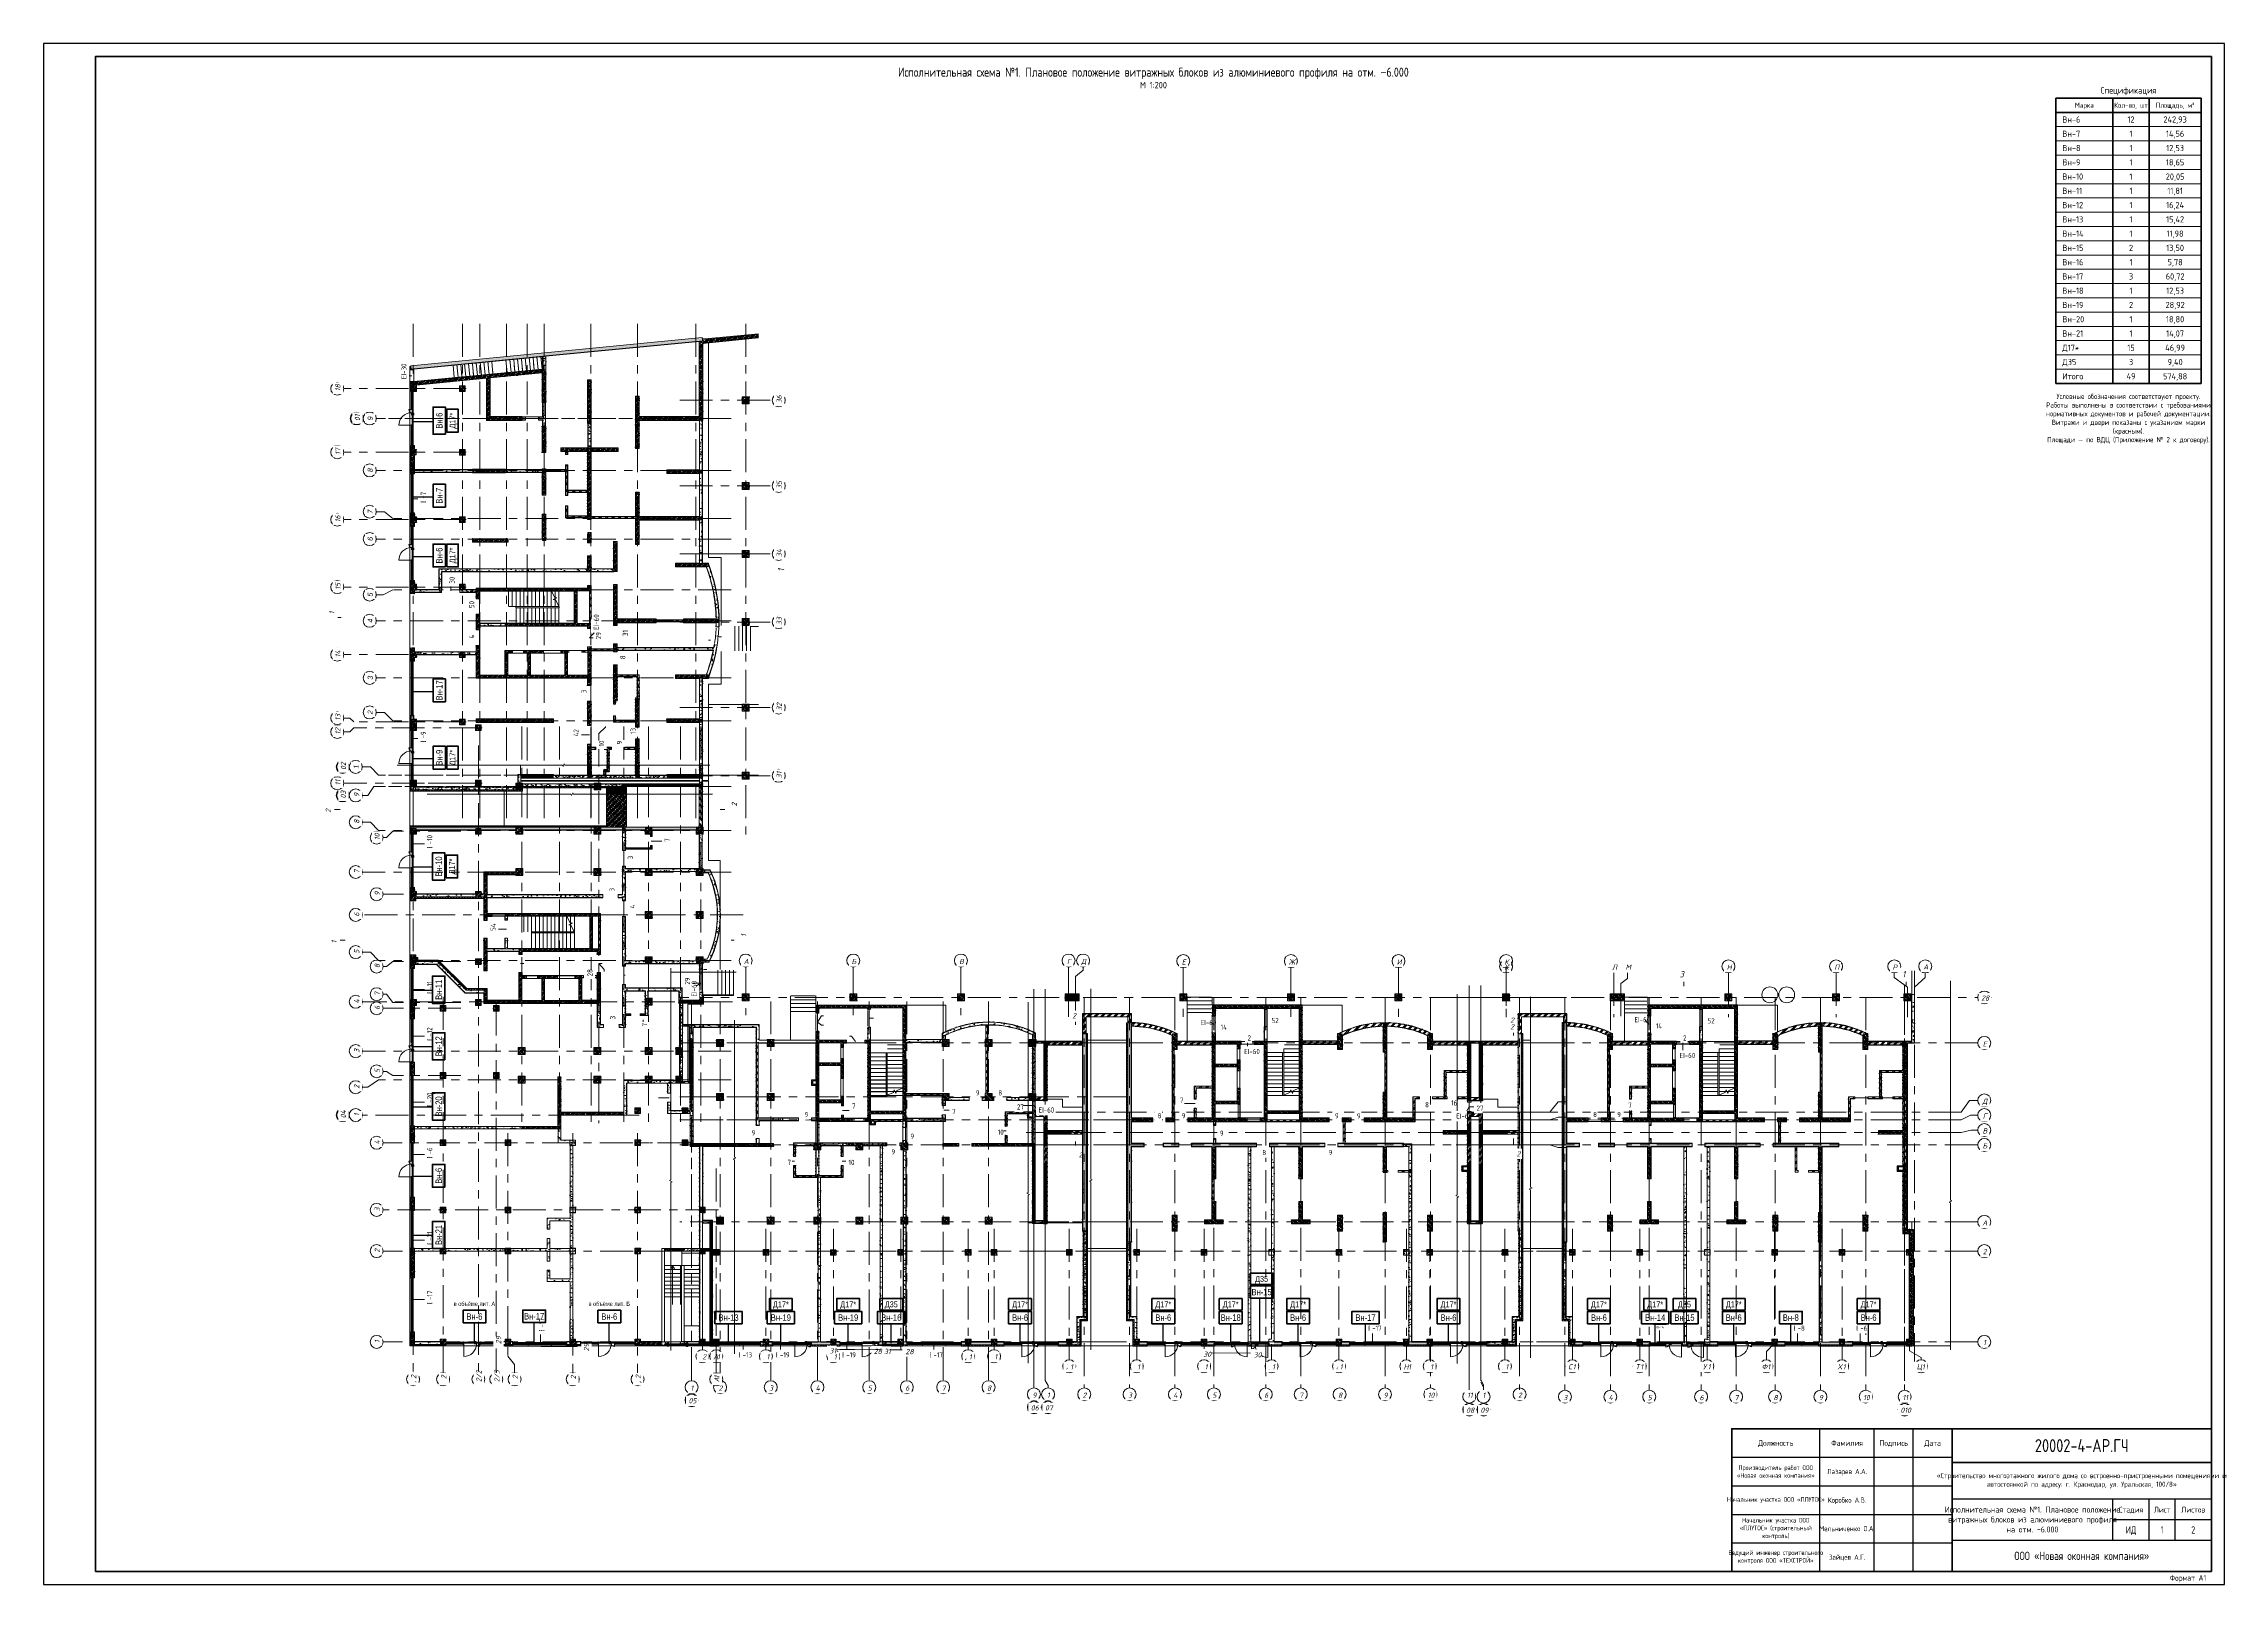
# Model space of a CAD drawing. Header units: metres. Extents: x 50 to 891, y -1294 to 247.
# Drawn here: x 50 to 891, y -1294 to -700 of the extents above; entities outside this region: 29.
import ezdxf
from ezdxf.enums import TextEntityAlignment as Align

# ---------------------------------------------------------------- set-up
doc = ezdxf.new("R2010")
doc.units = ezdxf.units.M
doc.linetypes.add('Линия сетки', pattern=[22.225, 12.7, -3.175, 3.175, -3.175])
doc.linetypes.add('Сверху', pattern=[3.96875, 2.38125, -1.5875])
for name, color, linetype, lineweight in [('A-DETL-GENF', 1, 'Continuous', 9), ('A-DOOR', 1, 'Continuous', 9), ('A-GENM', 13, 'Continuous', 9), ('A-GLAZ-CURT', 1, 'Continuous', 9), ('A-GLAZ-CWMG', 1, 'Continuous', 9), ('G-IMPT', 8, 'Continuous', 9), ('S-GRID-IDEN', 9, 'Continuous', 9), ('Балясины', 250, 'Continuous', 18), ('Верхние поручни', 7, 'Continuous', 9)]:
    doc.layers.add(name, color=color, linetype=linetype, lineweight=lineweight)
for name, color, linetype in [('ВИТРАЖИ', 1, 'Continuous'), ('ДВЕРИ', 5, 'Continuous'), ('МАРКИ', 3, 'Continuous'), ('ПЛАН', 8, 'Continuous'), ('РАМКА', 7, 'Continuous'), ('ТЕКСТ', 7, 'Continuous')]:
    doc.layers.add(name, color=color, linetype=linetype)
doc.styles.add('Arial_I', font='arial.ttf', dxfattribs={"width": 0.9, "height": 350})
doc.styles.add('ISOCPEUR', font='isocpeur.ttf', dxfattribs={"width": 0.8, "height": 200})
doc.styles.add('ISOCPEUR_1', font='isocpeur.ttf', dxfattribs={"width": 0.8, "height": 250})
doc.styles.add('ISOCPEUR_I', font='isocpeui.ttf', dxfattribs={"width": 0.9, "height": 350})
doc.styles.add('ISOCPEUR_I_1', font='isocpeui.ttf', dxfattribs={"width": 0.9, "height": 250})
doc.styles.add('ИД', font='isocpeur.ttf', dxfattribs={"width": 0.8})
pattern_1 = [(45, (788.3719, -1465.799), (-0.5702463, 0.5702463), []), (45, (788.9421, -1465.799), (-0.5702463, 0.5702463), [1.008065, -0.201615, 0.016765, -0.18485])]
pattern_2 = [(50, (788.372, -1465.799), (3.643683, -0.31878), [0.381, -4.191]), (355, (788.372, -1465.799), (-0.704858, 3.821138), [0.3048, -3.3528]), (100.451, (788.6755, -1465.8256), (2.93885, 3.502334), [0.3238, -3.5618]), (46.184, (788.372, -1464.783), (5.42158, -0.840855), [0.5715, -6.2865]), (96.636, (788.8237, -1464.853), (4.74805, 4.94855), [0.4857, -5.3427]), (351.184, (788.372, -1464.783), (4.7481, 4.948506), [0.4572, -5.0292]), (21, (788.88, -1465.037), (3.03229, -2.045303), [0.381, -4.191]), (326, (788.88, -1465.037), (1.236042, 3.683765), [0.3048, -3.3528]), (71.451, (789.1326, -1465.2074), (4.26834, 1.638427), [0.3238, -3.5618]), (37.5, (788.3719, -1465.799), (0.0617735, 1.6911006), [0.03353, -3.27863, 0.03353, -3.37007, -3.3655]), (37.5, (788.3719, -1465.799), (0.0617735, 1.6911006), [-6.71576, 0.03353, -3.33197]), (7.5, (788.3719, -1465.799), (1.3363944, 2.003611), [0.03353, -1.90703, 0.03353, -3.20243, -1.2827]), (7.5, (788.3719, -1465.799), (1.3363944, 2.003611), [-5.17652, 0.03353, -1.24917]), (327.5, (787.239, -1465.799), (2.7118167, -0.1145767), [0.03353, -1.23647, 0.03353, -9.18667]), (327.5, (787.239, -1465.799), (2.7118167, -0.1145767), [-1.30353, -3.92887, 0.03353, -5.22427]), (317.5, (786.731, -1465.799), (2.962585, 0.508536), [0.03353, -1.61747, 0.03353, -2.59791, -3.7338]), (317.5, (786.731, -1465.799), (2.962585, 0.508536), [-4.28244, 0.03353, -3.70027])]
pattern_3 = [(45, (788.3719, -1465.799), (-1.257236, 1.257236), []), (45, (788.3719, -1463.894), (-1.257236, 1.257236), [])]
pattern_4 = [(0, (788.3719, -1465.799), (2.032, 0.508), [0.16764, -1.35636, 0.16764, -1.35636, -8.128]), (0, (788.3719, -1465.799), (2.032, 0.508), [-3.048, 0.16764, -2.88036, 0.16764, -1.35636, -3.556]), (0, (788.3719, -1465.799), (2.032, 0.508), [-7.62, 0.16764, -0.84836, 0.16764, -2.37236]), (120, (789.1339, -1465.545), (-1.4559409, 1.5057636), [0.16764, -1.35636, 0.16764, -9.48436]), (120, (789.1339, -1465.545), (-1.4559409, 1.5057636), [-1.69164, -1.35636, 0.16764, -2.88036, -5.08]), (120, (789.1339, -1465.545), (-1.4559409, 1.5057636), [-6.096, 0.16764, -1.35636, 0.16764, -3.38836]), (120, (789.1339, -1465.545), (-1.4559409, 1.5057636), [-7.78764, -0.84836, 0.16764, -2.37236]), (240, (789.3879, -1464.529), (-0.5760591, -2.0137636), [0.16764, -1.35636, 0.16764, -9.48436]), (240, (789.3879, -1464.529), (-0.5760591, -2.0137636), [-1.69164, -1.35636, 0.16764, -2.88036, -5.08]), (240, (789.3879, -1464.529), (-0.5760591, -2.0137636), [-6.096, 0.16764, -1.35636, 0.16764, -3.38836]), (240, (789.3879, -1464.529), (-0.5760591, -2.0137636), [-7.78764, -0.84836, 0.16764, -2.37236])]
pattern_5 = [(45, (788.3719, -1465.799), (-0.5303301, 0.5303301), []), (135, (788.3719, -1465.799), (-0.5303301, -0.5303301), [])]
pattern_6 = [(0, (788.3719, -1465.799), (0, 1.2), []), (90, (788.3719, -1465.799), (-1.2, 0), [])]
pattern_7 = [(45, (625.0524, -1463.4442), (-0.5702463, 0.5702463), []), (45, (625.62266, -1463.4442), (-0.5702463, 0.5702463), [1.008065, -0.201615, 0.016765, -0.18485])]
pattern_8 = [(45, (625.0524, -1463.4442), (-1.257236, 1.257236), []), (45, (625.0524, -1461.5392), (-1.257236, 1.257236), [])]
pattern_9 = [(45, (625.0524, -1463.4442), (-0.5303301, 0.5303301), []), (135, (625.0524, -1463.4442), (-0.5303301, -0.5303301), [])]
pattern_10 = [(0, (625.0524, -1463.44417), (2.032, 0.508), [0.16764, -1.35636, 0.16764, -1.35636, -8.128]), (0, (625.0524, -1463.44417), (2.032, 0.508), [-3.048, 0.16764, -2.88036, 0.16764, -1.35636, -3.556]), (0, (625.0524, -1463.44417), (2.032, 0.508), [-7.62, 0.16764, -0.84836, 0.16764, -2.37236]), (120, (625.8144, -1463.19017), (-1.4559409, 1.5057636), [0.16764, -1.35636, 0.16764, -9.48436]), (120, (625.8144, -1463.19017), (-1.4559409, 1.5057636), [-1.69164, -1.35636, 0.16764, -2.88036, -5.08]), (120, (625.8144, -1463.19017), (-1.4559409, 1.5057636), [-6.096, 0.16764, -1.35636, 0.16764, -3.38836]), (120, (625.8144, -1463.19017), (-1.4559409, 1.5057636), [-7.78764, -0.84836, 0.16764, -2.37236]), (240, (626.0684, -1462.17417), (-0.5760591, -2.0137636), [0.16764, -1.35636, 0.16764, -9.48436]), (240, (626.0684, -1462.17417), (-0.5760591, -2.0137636), [-1.69164, -1.35636, 0.16764, -2.88036, -5.08]), (240, (626.0684, -1462.17417), (-0.5760591, -2.0137636), [-6.096, 0.16764, -1.35636, 0.16764, -3.38836]), (240, (626.0684, -1462.17417), (-0.5760591, -2.0137636), [-7.78764, -0.84836, 0.16764, -2.37236])]
pattern_11 = [(50, (625.0524, -1463.4442), (3.643683, -0.31878), [0.381, -4.191]), (355, (625.0524, -1463.444), (-0.704858, 3.821138), [0.3048, -3.3528]), (100.451, (625.356, -1463.4707), (2.93885, 3.502334), [0.3238, -3.5618]), (46.184, (625.0524, -1462.428), (5.42158, -0.840855), [0.5715, -6.2865]), (96.636, (625.504, -1462.498), (4.74805, 4.94855), [0.4857, -5.3427]), (351.184, (625.0524, -1462.428), (4.7481, 4.948506), [0.4572, -5.0292]), (21, (625.5604, -1462.6822), (3.03229, -2.045303), [0.381, -4.191]), (326, (625.5604, -1462.682), (1.236042, 3.683765), [0.3048, -3.3528]), (71.451, (625.813, -1462.8526), (4.26834, 1.638427), [0.3238, -3.5618]), (37.5, (625.0524, -1463.4442), (0.0617735, 1.6911006), [0.03353, -3.27863, 0.03353, -3.37007, -3.3655]), (37.5, (625.0524, -1463.4442), (0.0617735, 1.6911006), [-6.71576, 0.03353, -3.33197]), (7.5, (625.0524, -1463.4442), (1.336394, 2.003611), [0.03353, -1.90703, 0.03353, -3.20243, -1.2827]), (7.5, (625.0524, -1463.4442), (1.336394, 2.003611), [-5.17652, 0.03353, -1.24917]), (327.5, (623.9196, -1463.4442), (2.7118167, -0.1145767), [0.03353, -1.23647, 0.03353, -9.18667]), (327.5, (623.9196, -1463.4442), (2.7118167, -0.1145767), [-1.30353, -3.92887, 0.03353, -5.22427]), (317.5, (623.4116, -1463.4442), (2.962585, 0.508536), [0.03353, -1.61747, 0.03353, -2.59791, -3.7338]), (317.5, (623.4116, -1463.4442), (2.962585, 0.508536), [-4.28244, 0.03353, -3.70027])]
pattern_12 = [(0, (625.0524, -1463.4442), (0, 1.2), []), (90, (625.0524, -1463.4442), (-1.2, 0), [])]
pattern_13 = [(45, (467.42775, -1464.79405), (-0.5702463, 0.5702463), []), (45, (467.998, -1464.79405), (-0.5702463, 0.5702463), [1.008065, -0.201615, 0.016765, -0.18485])]
pattern_14 = [(45, (467.42775, -1464.79405), (-0.5303301, 0.5303301), []), (135, (467.42775, -1464.79405), (-0.5303301, -0.5303301), [])]
pattern_15 = [(45, (467.4277, -1464.794), (-1.257236, 1.257236), []), (45, (467.4277, -1462.889), (-1.257236, 1.257236), [])]
pattern_16 = [(50, (467.4277, -1464.794), (3.643683, -0.31878), [0.381, -4.191]), (355, (467.4277, -1464.794), (-0.704858, 3.821138), [0.3048, -3.3528]), (100.451, (467.7314, -1464.8206), (2.93885, 3.502334), [0.3238, -3.5618]), (46.184, (467.4277, -1463.778), (5.42158, -0.840855), [0.5715, -6.2865]), (96.636, (467.8795, -1463.848), (4.74805, 4.94855), [0.4857, -5.3427]), (351.184, (467.428, -1463.778), (4.7481, 4.948506), [0.4572, -5.0292]), (21, (467.9357, -1464.032), (3.03229, -2.045303), [0.381, -4.191]), (326, (467.9357, -1464.032), (1.236042, 3.683765), [0.3048, -3.3528]), (71.451, (468.1884, -1464.2025), (4.26834, 1.638427), [0.3238, -3.5618]), (37.5, (467.4277, -1464.794), (0.0617735, 1.6911006), [0.03353, -3.27863, 0.03353, -3.37007, -3.3655]), (37.5, (467.4277, -1464.794), (0.0617735, 1.6911006), [-6.71576, 0.03353, -3.33197]), (7.5, (467.4277, -1464.794), (1.3363944, 2.003611), [0.03353, -1.90703, 0.03353, -3.20243, -1.2827]), (7.5, (467.4277, -1464.794), (1.3363944, 2.003611), [-5.17652, 0.03353, -1.24917]), (327.5, (466.2949, -1464.794), (2.7118167, -0.1145767), [0.03353, -1.23647, 0.03353, -9.18667]), (327.5, (466.2949, -1464.794), (2.7118167, -0.1145767), [-1.30353, -3.92887, 0.03353, -5.22427]), (317.5, (465.787, -1464.794), (2.962585, 0.508536), [0.03353, -1.61747, 0.03353, -2.59791, -3.7338]), (317.5, (465.787, -1464.794), (2.962585, 0.508536), [-4.28244, 0.03353, -3.70027])]
pattern_17 = [(0, (467.42775, -1464.79405), (2.032, 0.508), [0.16764, -1.35636, 0.16764, -1.35636, -8.128]), (0, (467.42775, -1464.79405), (2.032, 0.508), [-3.048, 0.16764, -2.88036, 0.16764, -1.35636, -3.556]), (0, (467.42775, -1464.79405), (2.032, 0.508), [-7.62, 0.16764, -0.84836, 0.16764, -2.37236]), (120, (468.18975, -1464.54005), (-1.4559409, 1.5057636), [0.16764, -1.35636, 0.16764, -9.48436]), (120, (468.18975, -1464.54005), (-1.4559409, 1.5057636), [-1.69164, -1.35636, 0.16764, -2.88036, -5.08]), (120, (468.18975, -1464.54005), (-1.4559409, 1.5057636), [-6.096, 0.16764, -1.35636, 0.16764, -3.38836]), (120, (468.18975, -1464.54005), (-1.4559409, 1.5057636), [-7.78764, -0.84836, 0.16764, -2.37236]), (240, (468.44375, -1463.52405), (-0.5760591, -2.0137636), [0.16764, -1.35636, 0.16764, -9.48436]), (240, (468.44375, -1463.52405), (-0.5760591, -2.0137636), [-1.69164, -1.35636, 0.16764, -2.88036, -5.08]), (240, (468.44375, -1463.52405), (-0.5760591, -2.0137636), [-6.096, 0.16764, -1.35636, 0.16764, -3.38836]), (240, (468.44375, -1463.52405), (-0.5760591, -2.0137636), [-7.78764, -0.84836, 0.16764, -2.37236])]
pattern_18 = [(0, (467.4277, -1464.794), (0, 1.2), []), (90, (467.4277, -1464.794), (-1.2, 0), [])]
pattern_19 = [(135, (-1795.4389, 1051.8707), (-1.2572359, -1.2572359), []), (135, (-1797.3439, 1051.8707), (-1.2572359, -1.2572359), [])]
pattern_20 = [(135, (-1795.4389, 1051.8707), (-0.57024626, -0.57024626), []), (135, (-1795.4389, 1052.4409), (-0.57024626, -0.57024626), [1.008065, -0.201615, 0.016765, -0.18485])]
pattern_21 = [(140, (-1795.439, 1051.8707), (0.318779, 3.6436825), [0.381, -4.191]), (85, (-1795.439, 1051.8707), (-3.821138, -0.704858), [0.3048, -3.3528]), (190.451, (-1795.4123, 1052.1743), (-3.5023338, 2.93885), [0.3238, -3.5618]), (136.184, (-1796.455, 1051.8707), (0.840855, 5.421581), [0.5715, -6.2865]), (186.636, (-1796.385, 1052.3225), (-4.948549, 4.74805), [0.4857, -5.3427]), (81.184, (-1796.455, 1051.8707), (-4.948506, 4.748103), [0.4572, -5.0292]), (111, (-1796.201, 1052.3787), (2.0453028, 3.0322893), [0.381, -4.191]), (56, (-1796.201, 1052.3787), (-3.6837646, 1.2360417), [0.3048, -3.3528]), (161.451, (-1796.0305, 1052.6314), (-1.6384274, 4.2683413), [0.3238, -3.5618]), (127.5, (-1795.4389, 1051.8707), (-1.6911006, 0.06177347), [0.03353, -3.27863, 0.03353, -3.37007, -3.3655]), (127.5, (-1795.4389, 1051.8707), (-1.6911006, 0.06177347), [-6.71576, 0.03353, -3.33197]), (97.5, (-1795.4389, 1051.8707), (-2.0036106, 1.3363944), [0.03353, -1.90703, 0.03353, -3.20243, -1.2827]), (97.5, (-1795.4389, 1051.8707), (-2.0036106, 1.3363944), [-5.17652, 0.03353, -1.24917]), (57.5, (-1795.4389, 1050.7378), (0.1145767, 2.71181666), [0.03353, -1.23647, 0.03353, -9.18667]), (57.5, (-1795.4389, 1050.7378), (0.1145767, 2.71181666), [-1.30353, -3.92887, 0.03353, -5.22427]), (47.5, (-1795.439, 1050.2298), (-0.5085355, 2.9625848), [0.03353, -1.61747, 0.03353, -6.33171]), (47.5, (-1795.439, 1050.2298), (-0.5085355, 2.9625848), [-1.68453, -2.59791, 0.03353, -3.70027])]
pattern_22 = [(135, (-1795.4389, 1051.87066), (-0.53033009, -0.53033009), []), (225, (-1795.4389, 1051.87066), (0.53033009, -0.53033009), [])]
pattern_23 = [(90, (-1795.4389, 1051.87066), (-0.508, 2.032), [0.16764, -1.35636, 0.16764, -9.48436]), (90, (-1795.4389, 1051.87066), (-0.508, 2.032), [-1.69164, -1.35636, 0.16764, -2.88036, -5.08]), (90, (-1795.4389, 1051.87066), (-0.508, 2.032), [-6.096, 0.16764, -1.35636, 0.16764, -3.38836]), (90, (-1795.4389, 1051.87066), (-0.508, 2.032), [-7.78764, -0.84836, 0.16764, -2.37236]), (210, (-1795.6929, 1052.63266), (-1.50576362, -1.455940905), [0.16764, -1.35636, 0.16764, -9.48436]), (210, (-1795.6929, 1052.63266), (-1.50576362, -1.455940905), [-1.69164, -1.35636, 0.16764, -2.88036, -5.08]), (210, (-1795.6929, 1052.63266), (-1.50576362, -1.455940905), [-6.096, 0.16764, -1.35636, 0.16764, -3.38836]), (210, (-1795.6929, 1052.63266), (-1.50576362, -1.455940905), [-7.78764, -0.84836, 0.16764, -2.37236]), (330, (-1796.7089, 1052.88666), (2.01376362, -0.576059095), [0.16764, -1.35636, 0.16764, -9.48436]), (330, (-1796.7089, 1052.88666), (2.01376362, -0.576059095), [-1.69164, -1.35636, 0.16764, -2.88036, -5.08]), (330, (-1796.7089, 1052.88666), (2.01376362, -0.576059095), [-6.096, 0.16764, -1.35636, 0.16764, -3.38836]), (330, (-1796.7089, 1052.88666), (2.01376362, -0.576059095), [-7.78764, -0.84836, 0.16764, -2.37236])]
pattern_24 = [(90, (-1795.4389, 1051.8707), (-1.2, 1e-16), []), (180, (-1795.4389, 1051.8707), (-1e-16, -1.2), [])]
pattern_25 = [(135, (-1788.0002, 1229.9392), (-1.2572359, -1.2572359), []), (135, (-1789.9052, 1229.9392), (-1.2572359, -1.2572359), [])]
pattern_26 = [(135, (-1788.0002, 1229.93924), (-0.57024626, -0.57024626), []), (135, (-1788.0002, 1230.5095), (-0.57024626, -0.57024626), [1.008065, -0.201615, 0.016765, -0.18485])]
pattern_27 = [(140, (-1788.0002, 1229.9392), (0.318779, 3.6436825), [0.381, -4.191]), (85, (-1788.0002, 1229.9392), (-3.821138, -0.704858), [0.3048, -3.3528]), (190.451, (-1787.9737, 1230.243), (-3.5023338, 2.93885), [0.3238, -3.5618]), (136.184, (-1789.0162, 1229.9392), (0.840855, 5.421581), [0.5715, -6.2865]), (186.636, (-1788.946, 1230.391), (-4.948549, 4.74805), [0.4857, -5.3427]), (81.184, (-1789.016, 1229.939), (-4.948506, 4.748103), [0.4572, -5.0292]), (111, (-1788.7622, 1230.4472), (2.0453028, 3.0322893), [0.381, -4.191]), (56, (-1788.7622, 1230.4472), (-3.6837646, 1.2360417), [0.3048, -3.3528]), (161.451, (-1788.5918, 1230.7), (-1.6384274, 4.2683413), [0.3238, -3.5618]), (127.5, (-1788.0002, 1229.9392), (-1.6911006, 0.06177347), [0.03353, -3.27863, 0.03353, -3.37007, -3.3655]), (127.5, (-1788.0002, 1229.9392), (-1.6911006, 0.06177347), [-6.71576, 0.03353, -3.33197]), (97.5, (-1788.0002, 1229.9392), (-2.0036106, 1.3363944), [0.03353, -1.90703, 0.03353, -3.20243, -1.2827]), (97.5, (-1788.0002, 1229.9392), (-2.0036106, 1.3363944), [-5.17652, 0.03353, -1.24917]), (57.5, (-1788.0002, 1228.8064), (0.1145767, 2.71181666), [0.03353, -1.23647, 0.03353, -9.18667]), (57.5, (-1788.0002, 1228.8064), (0.1145767, 2.71181666), [-1.30353, -3.92887, 0.03353, -5.22427]), (47.5, (-1788.0002, 1228.2984), (-0.5085355, 2.9625848), [0.03353, -1.61747, 0.03353, -6.33171]), (47.5, (-1788.0002, 1228.2984), (-0.5085355, 2.9625848), [-1.68453, -2.59791, 0.03353, -3.70027])]
pattern_28 = [(135, (-1788.00024, 1229.93924), (-0.53033009, -0.53033009), []), (225, (-1788.00024, 1229.93924), (0.53033009, -0.53033009), [])]
pattern_29 = [(90, (-1788.00024, 1229.93924), (-0.508, 2.032), [0.16764, -1.35636, 0.16764, -9.48436]), (90, (-1788.00024, 1229.93924), (-0.508, 2.032), [-1.69164, -1.35636, 0.16764, -2.88036, -5.08]), (90, (-1788.00024, 1229.93924), (-0.508, 2.032), [-6.096, 0.16764, -1.35636, 0.16764, -3.38836]), (90, (-1788.00024, 1229.93924), (-0.508, 2.032), [-7.78764, -0.84836, 0.16764, -2.37236]), (210, (-1788.25424, 1230.70124), (-1.50576362, -1.455940905), [0.16764, -1.35636, 0.16764, -9.48436]), (210, (-1788.25424, 1230.70124), (-1.50576362, -1.455940905), [-1.69164, -1.35636, 0.16764, -2.88036, -5.08]), (210, (-1788.25424, 1230.70124), (-1.50576362, -1.455940905), [-6.096, 0.16764, -1.35636, 0.16764, -3.38836]), (210, (-1788.25424, 1230.70124), (-1.50576362, -1.455940905), [-7.78764, -0.84836, 0.16764, -2.37236]), (330, (-1789.27024, 1230.95524), (2.01376362, -0.576059095), [0.16764, -1.35636, 0.16764, -9.48436]), (330, (-1789.27024, 1230.95524), (2.01376362, -0.576059095), [-1.69164, -1.35636, 0.16764, -2.88036, -5.08]), (330, (-1789.27024, 1230.95524), (2.01376362, -0.576059095), [-6.096, 0.16764, -1.35636, 0.16764, -3.38836]), (330, (-1789.27024, 1230.95524), (2.01376362, -0.576059095), [-7.78764, -0.84836, 0.16764, -2.37236])]
pattern_30 = [(90, (-1788.0002, 1229.9392), (-1.2, 1e-16), []), (180, (-1788.0002, 1229.9392), (-1e-16, -1.2), [])]
pattern_31 = [(135, (-1788.0002, 1229.9392), (-1.767767, -1.767767), []), (225, (-1788.0002, 1229.9392), (1.767767, -1.767767), [])]
pattern_32 = [(0, (278.2402, -152.55126), (2.032, 0.508), [0.16764, -1.35636, 0.16764, -1.35636, -8.128]), (0, (278.2402, -152.55126), (2.032, 0.508), [-3.048, 0.16764, -2.88036, 0.16764, -1.35636, -3.556]), (0, (278.2402, -152.55126), (2.032, 0.508), [-7.62, 0.16764, -0.84836, 0.16764, -2.37236]), (120, (279.0022, -152.29726), (-1.4559409, 1.5057636), [0.16764, -1.35636, 0.16764, -9.48436]), (120, (279.0022, -152.29726), (-1.4559409, 1.5057636), [-1.69164, -1.35636, 0.16764, -2.88036, -5.08]), (120, (279.0022, -152.29726), (-1.4559409, 1.5057636), [-6.096, 0.16764, -1.35636, 0.16764, -3.38836]), (120, (279.0022, -152.29726), (-1.4559409, 1.5057636), [-7.78764, -0.84836, 0.16764, -2.37236]), (240, (279.2562, -151.28126), (-0.5760591, -2.0137636), [0.16764, -1.35636, 0.16764, -9.48436]), (240, (279.2562, -151.28126), (-0.5760591, -2.0137636), [-1.69164, -1.35636, 0.16764, -2.88036, -5.08]), (240, (279.2562, -151.28126), (-0.5760591, -2.0137636), [-6.096, 0.16764, -1.35636, 0.16764, -3.38836]), (240, (279.2562, -151.28126), (-0.5760591, -2.0137636), [-7.78764, -0.84836, 0.16764, -2.37236])]

# ---------------------------------------------------------------- blocks, each defined once
blk = doc.blocks.new('Одиночные-Щитовые - Дверной блок внутренний глухой ДГ 21х8 Л-4822058--1А')
at = {"layer": 'A-DOOR'}
blk.add_arc((400, 60), 800, 166.36946, 180, dxfattribs=at)
blk = doc.blocks.new('Системная панель - С остеклением-7459486--1А')
at = {"layer": 'A-GLAZ-CURT', "lineweight": 18}
for p, q in [((555, 13), (-555, 13)), ((-555, 13), (-555, -12)), ((555, -12), (555, 13)), ((-555, -12), (555, -12))]:
    blk.add_line(p, q, dxfattribs=at)
blk = doc.blocks.new('Прямоугольный импост - 50 x 150 мм-7459478--1А')
at = {"layer": 'A-GLAZ-CWMG'}
for p, q in [((-368719, -45708), (-369829, -45708)), ((-368719, -45858), (-369829, -45858))]:
    blk.add_line(p, q, dxfattribs=at)
blk = doc.blocks.new('Прямоугольный импост - 50 x 150 мм-7358238--1А')
at = {"layer": 'A-GLAZ-CWMG', "lineweight": 25}
for p, q in [((0, 75), (-50, 75)), ((-50, 75), (-50, -75)), ((0, -75), (0, 75)), ((-50, -75), (0, -75))]:
    blk.add_line(p, q, dxfattribs=at)
blk = doc.blocks.new('Прямоугольный импост - 50 x 150 мм-7358232--1А')
at = {"layer": 'A-GLAZ-CWMG', "lineweight": 25}
for p, q in [((-25, 75), (25, 75)), ((-25, -75), (-25, 75)), ((25, 75), (25, -75)), ((25, -75), (-25, -75))]:
    blk.add_line(p, q, dxfattribs=at)
blk = doc.blocks.new('Прямоугольный импост - 50 x 150 мм-7358475--1А')
at = {"layer": 'A-GLAZ-CWMG', "lineweight": 25}
for p, q in [((-25, 75), (25, 75)), ((-25, -75), (-25, 75)), ((25, 75), (25, -75)), ((25, -75), (-25, -75))]:
    blk.add_line(p, q, dxfattribs=at)
blk = doc.blocks.new('Системная панель - С остеклением-7358233--1А')
at = {"layer": 'A-GLAZ-CURT', "lineweight": 18}
for p, q in [((637.5, 12.5), (-637.5, 12.5)), ((-637.5, 12.5), (-637.5, -12.5)), ((637.5, -12.5), (637.5, 12.5)), ((-637.5, -12.5), (637.5, -12.5))]:
    blk.add_line(p, q, dxfattribs=at)
blk = doc.blocks.new('Системная панель - С остеклением-7358275--1А')
at = {"layer": 'A-GLAZ-CURT', "lineweight": 18}
for p, q in [((738, 13), (-738, 13)), ((-738, 13), (-738, -12)), ((738, -12), (738, 13)), ((-738, -12), (738, -12))]:
    blk.add_line(p, q, dxfattribs=at)
blk = doc.blocks.new('Прямоугольный импост - 50 x 150 мм-7358204--1А')
at = {"layer": 'A-GLAZ-CWMG'}
for p, q in [((-352954, -45689), (-354229, -45689)), ((-352954, -45839), (-354229, -45839))]:
    blk.add_line(p, q, dxfattribs=at)
blk = doc.blocks.new('Прямоугольный импост - 50 x 150 мм-7358237--1А')
at = {"layer": 'A-GLAZ-CWMG', "lineweight": 25}
for p, q in [((-50, 75), (0, 75)), ((-50, -75), (-50, 75)), ((0, 75), (0, -75)), ((0, -75), (-50, -75))]:
    blk.add_line(p, q, dxfattribs=at)
blk = doc.blocks.new('Прямоугольный импост - 50 x 150 мм-1438536--1А')
at = {"layer": 'A-GLAZ-CWMG'}
for p, q in [((-350619, -45689), (-351604, -45689)), ((-350619, -45839), (-351604, -45839))]:
    blk.add_line(p, q, dxfattribs=at)
blk = doc.blocks.new('Прямоугольный импост - 50 x 150 мм-1446660--1А')
at = {"layer": 'A-GLAZ-CWMG'}
for p, q in [((-350129, -45689), (-350619, -45689)), ((-350129, -45839), (-350619, -45839))]:
    blk.add_line(p, q, dxfattribs=at)
blk = doc.blocks.new('Системная панель - С остеклением-7358533--1А')
at = {"layer": 'A-GLAZ-CURT', "lineweight": 18}
for p, q in [((612, 12), (-612, 12)), ((-612, 12), (-612, -13)), ((612, -13), (612, 12)), ((-612, -13), (612, -13))]:
    blk.add_line(p, q, dxfattribs=at)
blk = doc.blocks.new('Прямоугольный импост - 50 x 150 мм-2017272--1А')
at = {"layer": 'A-GLAZ-CWMG'}
for p, q in [((-358204, -45689), (-359429, -45689)), ((-358204, -45839), (-359429, -45839))]:
    blk.add_line(p, q, dxfattribs=at)
blk = doc.blocks.new('Системная панель - С остеклением-7358538--1А')
at = {"layer": 'A-GLAZ-CURT', "lineweight": 18}
for p, q in [((613, 12), (-613, 12)), ((-613, 12), (-613, -12)), ((613, -12), (613, 12)), ((-613, -12), (613, -12))]:
    blk.add_line(p, q, dxfattribs=at)
blk = doc.blocks.new('Прямоугольный импост - 50 x 150 мм-6967607--1А')
at = {"layer": 'A-GLAZ-CWMG'}
for p, q in [((-356929, -45689), (-357649, -45689)), ((-356929, -45839), (-357649, -45839))]:
    blk.add_line(p, q, dxfattribs=at)
blk = doc.blocks.new('Прямоугольный импост - 50 x 150 мм-7358531--1А')
at = {"layer": 'A-GLAZ-CWMG'}
for p, q in [((-358009, -45689), (-358154, -45689)), ((-358009, -45839), (-358154, -45839))]:
    blk.add_line(p, q, dxfattribs=at)
blk = doc.blocks.new('Прямоугольный импост - 50 x 150 мм-1303775--1А')
at = {"layer": 'A-GLAZ-CWMG'}
for p, q in [((-357649, -45689), (-358009, -45689)), ((-357649, -45839), (-358009, -45839))]:
    blk.add_line(p, q, dxfattribs=at)
blk = doc.blocks.new('Прямоугольный импост - 50 x 150 мм-7388024--1А')
at = {"layer": 'A-GLAZ-CWMG', "lineweight": 25}
for p, q in [((-50, 75), (0, 75)), ((-50, -75), (-50, 75)), ((0, 75), (0, -75)), ((0, -75), (-50, -75))]:
    blk.add_line(p, q, dxfattribs=at)
blk = doc.blocks.new('Дверь полуторка - 1300 x 2440 П _для витража_-7385797--1А')
at = {"layer": 'A-DETL-GENF'}
for p, q in [((-524, 82), (-606, 82)), ((-606, 82), (-606, 5)), ((-606, 5), (-524, 5)), ((-524, 5), (-524, 82)), ((-524, 82), (276, 82)), ((276, 61), (-524, 61)), ((276, 55), (-524, 55)), ((-524, 39), (276, 39)), ((-524, 35), (276, 35)), ((276, 19), (-524, 19)), ((276, 13), (-524, 13)), ((-524, 5), (281, 5)), ((276, 5), (276, 82)), ((276, 82), (357, 82)), ((357, 5), (276, 5)), ((429, 82), (347, 82)), ((347, 82), (347, 5)), ((347, 5), (429, 5)), ((357, 82), (357, 5)), ((524, 5), (424, 5)), ((429, 5), (429, 82)), ((524, 82), (429, 82)), ((429, 61), (524, 61)), ((429, 55), (524, 55)), ((524, 39), (429, 39)), ((524, 35), (429, 35)), ((429, 19), (524, 19)), ((429, 13), (524, 13)), ((524, 5), (524, 82)), ((524, 82), (605, 82)), ((605, 5), (524, 5)), ((605, 82), (605, 5))]:
    blk.add_line(p, q, dxfattribs=at)
at = {"layer": 'A-DOOR'}
for p, q in [((-651, 5), (-651, 82)), ((-651, 82), (-606, 82)), ((-606, 5), (-651, 5)), ((-606, 82), (-606, 5)), ((605, 5), (605, 82)), ((605, 82), (650, 82)), ((650, 5), (605, 5)), ((605, -258), (605, 5)), ((650, 82), (650, 5)), ((-606, -1023), (-606, -55))]:
    blk.add_line(p, q, dxfattribs=at)
for centre, radius, start, end in [((605, 5), 263, 180, 270), ((-606, -55), 968, 270, 0)]:
    blk.add_arc(centre, radius, start, end, dxfattribs=at)
at = {"layer": 'A-GENM'}
for p, q in [((187, 139), (187, 133)), ((292, 130), (190, 130)), ((320, 142), (191, 142)), ((297, 98), (292, 130)), ((293, 82), (293, 98)), ((293, 98), (325, 98)), ((325, 82), (293, 82)), ((325, 5), (293, 5)), ((293, 5), (293, -11)), ((322, 98), (320, 142)), ((325, 98), (325, 82)), ((325, -11), (325, 5)), ((187, -52), (187, -46)), ((292, -43), (190, -43)), ((320, -55), (191, -55)), ((297, -11), (292, -43)), ((293, -11), (325, -11)), ((322, -11), (320, -55))]:
    blk.add_line(p, q, dxfattribs=at)
for centre, radius, start, end in [((191, 139), 3.06, 86.34126, 180), ((190, 133), 2.92, 180, 270), ((190, -46), 2.92, 90, 180), ((191, -52), 3.06, 180, 273.65874)]:
    blk.add_arc(centre, radius, start, end, dxfattribs=at)
blk = doc.blocks.new('Дверь полуторка - 1300 x 2440 П _для витража_-7385846--1А')
at = {"layer": 'A-DETL-GENF'}
for p, q in [((-606, -82), (-606, -5)), ((-606, -5), (-524, -5)), ((-524, -82), (-606, -82)), ((-524, -5), (-524, -82)), ((-524, -5), (281, -5)), ((276, -13), (-524, -13)), ((276, -19), (-524, -19)), ((-524, -35), (276, -35)), ((-524, -39), (276, -39)), ((276, -55), (-524, -55)), ((276, -61), (-524, -61)), ((-524, -82), (276, -82)), ((276, -5), (276, -82)), ((357, -5), (276, -5)), ((276, -82), (357, -82)), ((347, -82), (347, -5)), ((347, -5), (429, -5)), ((429, -82), (347, -82)), ((357, -82), (357, -5)), ((524, -5), (424, -5)), ((429, -5), (429, -82)), ((429, -13), (524, -13)), ((429, -19), (524, -19)), ((524, -35), (429, -35)), ((524, -39), (429, -39)), ((429, -55), (524, -55)), ((429, -61), (524, -61)), ((524, -82), (429, -82)), ((605, -5), (524, -5)), ((524, -5), (524, -82)), ((524, -82), (605, -82)), ((605, -82), (605, -5))]:
    blk.add_line(p, q, dxfattribs=at)
at = {"layer": 'A-DOOR'}
for p, q in [((-606, 1023), (-606, 55)), ((605, 258), (605, -5)), ((-651, -5), (-651, -82)), ((-606, -5), (-651, -5)), ((-651, -82), (-606, -82)), ((-606, -82), (-606, -5)), ((650, -5), (605, -5)), ((605, -5), (605, -82)), ((605, -82), (650, -82)), ((650, -82), (650, -5))]:
    blk.add_line(p, q, dxfattribs=at)
for centre, radius, start, end in [((-606, 55), 968, 360, 90), ((605, -5), 263, 90, 180)]:
    blk.add_arc(centre, radius, start, end, dxfattribs=at)
at = {"layer": 'A-GENM'}
for p, q in [((187, 52), (187, 46)), ((292, 43), (190, 43)), ((320, 55), (191, 55)), ((297, 11), (292, 43)), ((293, -5), (293, 11)), ((293, 11), (325, 11)), ((322, 11), (320, 55)), ((325, 11), (325, -5)), ((187, -139), (187, -133)), ((292, -130), (190, -130)), ((320, -142), (191, -142)), ((297, -98), (292, -130)), ((325, -5), (293, -5)), ((325, -82), (293, -82)), ((293, -82), (293, -98)), ((293, -98), (325, -98)), ((322, -98), (320, -142)), ((325, -98), (325, -82))]:
    blk.add_line(p, q, dxfattribs=at)
for centre, radius, start, end in [((191, 52), 3.06, 86.34126, 180), ((190, 46), 2.92, 180, 270), ((190, -133), 2.92, 90, 180), ((191, -139), 3.06, 180, 273.65874)]:
    blk.add_arc(centre, radius, start, end, dxfattribs=at)
blk = doc.blocks.new('Прямоугольный импост - 50 x 150 мм-7388027--1А')
at = {"layer": 'A-GLAZ-CWMG', "lineweight": 25}
for p, q in [((0, 75), (-50, 75)), ((-50, 75), (-50, -75)), ((0, -75), (0, 75)), ((-50, -75), (0, -75))]:
    blk.add_line(p, q, dxfattribs=at)
blk = doc.blocks.new('Дверь полуторка - 1300 x 2440 П _для витража_-V14--1А')
at = {"layer": 'A-DETL-GENF'}
for p, q in [((-75, 82), (276, 82)), ((276, 61), (-75, 61)), ((276, 55), (-75, 55)), ((-75, 39), (276, 39)), ((-75, 35), (276, 35)), ((276, 19), (-75, 19)), ((276, 13), (-75, 13)), ((-75, 5), (281, 5)), ((276, 5), (276, 82)), ((276, 82), (357, 82)), ((357, 5), (276, 5)), ((429, 82), (347, 82)), ((347, 82), (347, 5)), ((347, 5), (429, 5)), ((357, 82), (357, 5)), ((524, 5), (424, 5)), ((429, 5), (429, 82)), ((524, 82), (429, 82)), ((429, 61), (524, 61)), ((429, 55), (524, 55)), ((524, 39), (429, 39)), ((524, 35), (429, 35)), ((429, 19), (524, 19)), ((429, 13), (524, 13)), ((524, 5), (524, 82)), ((524, 82), (605, 82)), ((605, 5), (524, 5)), ((605, 82), (605, 5))]:
    blk.add_line(p, q, dxfattribs=at)
at = {"layer": 'A-DOOR'}
for p, q in [((605, 5), (605, 82)), ((605, 82), (650, 82)), ((650, 5), (605, 5)), ((605, -258), (605, 5)), ((650, 82), (650, 5))]:
    blk.add_line(p, q, dxfattribs=at)
for centre, radius, start, end in [((605, 5), 263, 180, 270), ((-606, -55), 968, 303.31851, 0)]:
    blk.add_arc(centre, radius, start, end, dxfattribs=at)
at = {"layer": 'A-GENM'}
for p, q in [((187, 139), (187, 133)), ((292, 130), (190, 130)), ((320, 142), (191, 142)), ((297, 98), (292, 130)), ((293, 82), (293, 98)), ((293, 98), (325, 98)), ((325, 82), (293, 82)), ((325, 5), (293, 5)), ((293, 5), (293, -11)), ((322, 98), (320, 142)), ((325, 98), (325, 82)), ((325, -11), (325, 5)), ((187, -52), (187, -46)), ((292, -43), (190, -43)), ((320, -55), (191, -55)), ((297, -11), (292, -43)), ((293, -11), (325, -11)), ((322, -11), (320, -55))]:
    blk.add_line(p, q, dxfattribs=at)
for centre, radius, start, end in [((191, 139), 3.06, 86.34126, 180), ((190, 133), 2.92, 180, 270), ((190, -46), 2.92, 90, 180), ((191, -52), 3.06, 180, 273.65874)]:
    blk.add_arc(centre, radius, start, end, dxfattribs=at)
blk = doc.blocks.new('Ось сетки - Заголовок сетки - Окружность 5 мм-84278--1А')
at = {"layer": 'S-GRID-IDEN'}
blk.add_circle((0, 0), 5, dxfattribs=at)
blk = doc.blocks.new('Ось сетки - Заголовок сетки - Окружность 5 ДВОЙНОЙ мм-2920442--1А')
at = {"layer": 'S-GRID-IDEN'}
for radius in [5, 4.67]:
    blk.add_circle((0, 0), radius, dxfattribs=at)
blk = doc.blocks.new('Системная панель - С остеклением-7388374--1Б')
at = {"layer": 'A-GLAZ-CURT', "lineweight": 18}
for p, q in [((562.5, 12.5), (-562.5, 12.5)), ((-562.5, 12.5), (-562.5, -12.5)), ((562.5, -12.5), (562.5, 12.5)), ((-562.5, -12.5), (562.5, -12.5))]:
    blk.add_line(p, q, dxfattribs=at)
blk = doc.blocks.new('Системная панель - С остеклением-7388375--1Б')
at = {"layer": 'A-GLAZ-CURT', "lineweight": 18}
for p, q in [((562.5, 12.5), (-562.5, 12.5)), ((-562.5, 12.5), (-562.5, -12.5)), ((562.5, -12.5), (562.5, 12.5)), ((-562.5, -12.5), (562.5, -12.5))]:
    blk.add_line(p, q, dxfattribs=at)
blk = doc.blocks.new('Прямоугольный импост - 50 x 150 мм-1439225--1Б')
at = {"layer": 'A-GLAZ-CWMG'}
for p, q in [((-391904, -45689), (-393029, -45689)), ((-391904, -45839), (-393029, -45839))]:
    blk.add_line(p, q, dxfattribs=at)
blk = doc.blocks.new('Прямоугольный импост - 50 x 150 мм-7358238--1Б')
at = {"layer": 'A-GLAZ-CWMG', "lineweight": 25}
for p, q in [((0, 75), (-50, 75)), ((-50, 75), (-50, -75)), ((0, -75), (0, 75)), ((-50, -75), (0, -75))]:
    blk.add_line(p, q, dxfattribs=at)
blk = doc.blocks.new('Прямоугольный импост - 50 x 150 мм-1439231--1Б')
at = {"layer": 'A-GLAZ-CWMG'}
for p, q in [((-389419, -45689), (-390054, -45689)), ((-389419, -45839), (-390054, -45839))]:
    blk.add_line(p, q, dxfattribs=at)
blk = doc.blocks.new('Прямоугольный импост - 50 x 150 мм-1446660--1Б')
at = {"layer": 'A-GLAZ-CWMG'}
for p, q in [((-388929, -45689), (-389419, -45689)), ((-388929, -45839), (-389419, -45839))]:
    blk.add_line(p, q, dxfattribs=at)
blk = doc.blocks.new('Прямоугольный импост - 50 x 150 мм-1303775--1Б')
at = {"layer": 'A-GLAZ-CWMG'}
for p, q in [((-391249, -45689), (-391609, -45689)), ((-391249, -45839), (-391609, -45839))]:
    blk.add_line(p, q, dxfattribs=at)
blk = doc.blocks.new('Прямоугольный импост - 50 x 150 мм-1439233--1Б')
at = {"layer": 'A-GLAZ-CWMG'}
for p, q in [((-391609, -45689), (-391854, -45689)), ((-391609, -45839), (-391854, -45839))]:
    blk.add_line(p, q, dxfattribs=at)
blk = doc.blocks.new('Системная панель - С остеклением-7388381--1Б')
at = {"layer": 'A-GLAZ-CURT', "lineweight": 18}
for p, q in [((875, 12.5), (-875, 12.5)), ((-875, 12.5), (-875, -12.5)), ((875, -12.5), (875, 12.5)), ((-875, -12.5), (875, -12.5))]:
    blk.add_line(p, q, dxfattribs=at)
blk = doc.blocks.new('Прямоугольный импост - 50 x 150 мм-7358237--1Б')
at = {"layer": 'A-GLAZ-CWMG', "lineweight": 25}
for p, q in [((-50, 75), (0, 75)), ((-50, -75), (-50, 75)), ((0, 75), (0, -75)), ((0, -75), (-50, -75))]:
    blk.add_line(p, q, dxfattribs=at)
blk = doc.blocks.new('Прямоугольный импост - 50 x 150 мм-7358475--1Б')
at = {"layer": 'A-GLAZ-CWMG', "lineweight": 25}
for p, q in [((-25, 75), (25, 75)), ((-25, -75), (-25, 75)), ((25, 75), (25, -75)), ((25, -75), (-25, -75))]:
    blk.add_line(p, q, dxfattribs=at)
blk = doc.blocks.new('Прямоугольный импост - 50 x 150 мм-1309420--1Б')
at = {"layer": 'A-GLAZ-CWMG'}
for p, q in [((-390104, -45689), (-391249, -45689)), ((-390104, -45839), (-391249, -45839))]:
    blk.add_line(p, q, dxfattribs=at)
blk = doc.blocks.new('Системная панель - С остеклением-7358233--1Б')
at = {"layer": 'A-GLAZ-CURT', "lineweight": 18}
for p, q in [((637.5, 12.5), (-637.5, 12.5)), ((-637.5, 12.5), (-637.5, -12.5)), ((637.5, -12.5), (637.5, 12.5)), ((-637.5, -12.5), (637.5, -12.5))]:
    blk.add_line(p, q, dxfattribs=at)
blk = doc.blocks.new('Системная панель - С остеклением-7358275--1Б')
at = {"layer": 'A-GLAZ-CURT', "lineweight": 18}
for p, q in [((738, 13), (-738, 13)), ((-738, 13), (-738, -12)), ((738, -12), (738, 13)), ((-738, -12), (738, -12))]:
    blk.add_line(p, q, dxfattribs=at)
blk = doc.blocks.new('Прямоугольный импост - 50 x 150 мм-7358204--1Б')
at = {"layer": 'A-GLAZ-CWMG'}
for p, q in [((-385354, -45684), (-386629, -45684)), ((-385354, -45834), (-386629, -45834))]:
    blk.add_line(p, q, dxfattribs=at)
blk = doc.blocks.new('Прямоугольный импост - 50 x 150 мм-7358232--1Б')
at = {"layer": 'A-GLAZ-CWMG', "lineweight": 25}
for p, q in [((-25, 75), (25, 75)), ((-25, -75), (-25, 75)), ((25, 75), (25, -75)), ((25, -75), (-25, -75))]:
    blk.add_line(p, q, dxfattribs=at)
blk = doc.blocks.new('Прямоугольный импост - 50 x 150 мм-1438536--1Б')
at = {"layer": 'A-GLAZ-CWMG'}
for p, q in [((-383019, -45684), (-384004, -45684)), ((-383019, -45834), (-384004, -45834))]:
    blk.add_line(p, q, dxfattribs=at)
blk = doc.blocks.new('Дверь полуторка - 1300 x 2440 П _для витража_-7385797--1Б')
at = {"layer": 'A-DETL-GENF'}
for p, q in [((-524, 82), (-606, 82)), ((-606, 82), (-606, 5)), ((-606, 5), (-524, 5)), ((-524, 5), (-524, 82)), ((-524, 82), (276, 82)), ((276, 61), (-524, 61)), ((276, 55), (-524, 55)), ((-524, 39), (276, 39)), ((-524, 35), (276, 35)), ((276, 19), (-524, 19)), ((276, 13), (-524, 13)), ((-524, 5), (281, 5)), ((276, 5), (276, 82)), ((276, 82), (357, 82)), ((357, 5), (276, 5)), ((429, 82), (347, 82)), ((347, 82), (347, 5)), ((347, 5), (429, 5)), ((357, 82), (357, 5)), ((524, 5), (424, 5)), ((429, 5), (429, 82)), ((524, 82), (429, 82)), ((429, 61), (524, 61)), ((429, 55), (524, 55)), ((524, 39), (429, 39)), ((524, 35), (429, 35)), ((429, 19), (524, 19)), ((429, 13), (524, 13)), ((524, 5), (524, 82)), ((524, 82), (605, 82)), ((605, 5), (524, 5)), ((605, 82), (605, 5))]:
    blk.add_line(p, q, dxfattribs=at)
at = {"layer": 'A-DOOR'}
for p, q in [((-651, 5), (-651, 82)), ((-651, 82), (-606, 82)), ((-606, 5), (-651, 5)), ((-606, 82), (-606, 5)), ((605, 5), (605, 82)), ((605, 82), (650, 82)), ((650, 5), (605, 5)), ((605, -258), (605, 5)), ((650, 82), (650, 5)), ((-606, -1023), (-606, -55))]:
    blk.add_line(p, q, dxfattribs=at)
for centre, radius, start, end in [((605, 5), 263, 180, 270), ((-606, -55), 968, 270, 0)]:
    blk.add_arc(centre, radius, start, end, dxfattribs=at)
at = {"layer": 'A-GENM'}
for p, q in [((187, 139), (187, 133)), ((292, 130), (190, 130)), ((320, 142), (191, 142)), ((297, 98), (292, 130)), ((293, 82), (293, 98)), ((293, 98), (325, 98)), ((325, 82), (293, 82)), ((325, 5), (293, 5)), ((293, 5), (293, -11)), ((322, 98), (320, 142)), ((325, 98), (325, 82)), ((325, -11), (325, 5)), ((187, -52), (187, -46)), ((292, -43), (190, -43)), ((320, -55), (191, -55)), ((297, -11), (292, -43)), ((293, -11), (325, -11)), ((322, -11), (320, -55))]:
    blk.add_line(p, q, dxfattribs=at)
for centre, radius, start, end in [((191, 139), 3.06, 86.34126, 180), ((190, 133), 2.92, 180, 270), ((190, -46), 2.92, 90, 180), ((191, -52), 3.06, 180, 273.65874)]:
    blk.add_arc(centre, radius, start, end, dxfattribs=at)
blk = doc.blocks.new('Прямоугольный импост - 50 x 150 мм-7388024--1Б')
at = {"layer": 'A-GLAZ-CWMG', "lineweight": 25}
for p, q in [((-50, 75), (0, 75)), ((-50, -75), (-50, 75)), ((0, 75), (0, -75)), ((0, -75), (-50, -75))]:
    blk.add_line(p, q, dxfattribs=at)
blk = doc.blocks.new('Прямоугольный импост - 50 x 150 мм-7388027--1Б')
at = {"layer": 'A-GLAZ-CWMG', "lineweight": 25}
for p, q in [((0, 75), (-50, 75)), ((-50, 75), (-50, -75)), ((0, -75), (0, 75)), ((-50, -75), (0, -75))]:
    blk.add_line(p, q, dxfattribs=at)
blk = doc.blocks.new('Дверь полуторка - 1400 x 2440 П _для витража_ 2-7457957--1Б')
at = {"layer": 'A-DETL-GENF'}
for p, q in [((-656, -82), (-656, -5)), ((-656, -5), (-574, -5)), ((-574, -82), (-656, -82)), ((-574, -5), (-574, -82)), ((-574, -5), (231, -5)), ((226, -13), (-574, -13)), ((226, -19), (-574, -19)), ((-574, -35), (226, -35)), ((-574, -39), (226, -39)), ((226, -55), (-574, -55)), ((226, -61), (-574, -61)), ((-574, -82), (226, -82)), ((226, -5), (226, -82)), ((307, -5), (226, -5)), ((226, -82), (307, -82)), ((297, -82), (297, -5)), ((297, -5), (379, -5)), ((379, -82), (297, -82)), ((307, -82), (307, -5)), ((574, -5), (374, -5)), ((379, -5), (379, -82)), ((379, -13), (574, -13)), ((379, -19), (574, -19)), ((574, -35), (379, -35)), ((574, -39), (379, -39)), ((379, -55), (574, -55)), ((379, -61), (574, -61)), ((574, -82), (379, -82)), ((655, -5), (574, -5)), ((574, -5), (574, -82)), ((574, -82), (655, -82)), ((655, -82), (655, -5))]:
    blk.add_line(p, q, dxfattribs=at)
at = {"layer": 'A-DOOR'}
for p, q in [((-606, 1023), (-606, 55)), ((655, 358), (655, -5)), ((-701, -5), (-701, -82)), ((-656, -5), (-701, -5)), ((-701, -82), (-656, -82)), ((-656, -82), (-656, -5)), ((700, -5), (655, -5)), ((655, -5), (655, -82)), ((655, -82), (700, -82)), ((700, -82), (700, -5))]:
    blk.add_line(p, q, dxfattribs=at)
for centre, radius, start, end in [((-606, 55), 968, 360, 90), ((655, -5), 363, 90, 180)]:
    blk.add_arc(centre, radius, start, end, dxfattribs=at)
at = {"layer": 'A-GENM'}
for p, q in [((137, 52), (137, 46)), ((242, 43), (140, 43)), ((270, 55), (141, 55)), ((247, 11), (242, 43)), ((243, -5), (243, 11)), ((243, 11), (275, 11)), ((272, 11), (270, 55)), ((275, 11), (275, -5)), ((137, -139), (137, -133)), ((242, -130), (140, -130)), ((270, -142), (141, -142)), ((247, -98), (242, -130)), ((275, -5), (243, -5)), ((275, -82), (243, -82)), ((243, -82), (243, -98)), ((243, -98), (275, -98)), ((272, -98), (270, -142)), ((275, -98), (275, -82))]:
    blk.add_line(p, q, dxfattribs=at)
for centre, radius, start, end in [((141, 52), 3.06, 86.34126, 180), ((140, 46), 2.92, 180, 270), ((140, -133), 2.92, 90, 180), ((141, -139), 3.06, 180, 273.65874)]:
    blk.add_arc(centre, radius, start, end, dxfattribs=at)
blk = doc.blocks.new('Системная панель - С остеклением-7460023--1Б')
at = {"layer": 'A-GLAZ-CURT', "lineweight": 18}
for p, q in [((613.5, 12.5), (-613.5, 12.5)), ((-613.5, 12.5), (-613.5, -12.5)), ((613.5, -12.5), (613.5, 12.5)), ((-613.5, -12.5), (613.5, -12.5))]:
    blk.add_line(p, q, dxfattribs=at)
blk = doc.blocks.new('Окно витражное с фрамугой - Окно витражное с фрамугой-7390895--1Б')
at = {"layer": 'A-GLAZ-CURT', "lineweight": 18}
for p, q in [((50, 25), (-50, 25)), ((-50, 25), (-50, 0)), ((50, 0), (50, 25)), ((-50, 0), (50, 0))]:
    blk.add_line(p, q, dxfattribs=at)
blk = doc.blocks.new('Прямоугольный импост - 50 x 150 мм-7460015--1Б')
at = {"layer": 'A-GLAZ-CWMG'}
for p, q in [((-402202, -45690), (-403429, -45691)), ((-402202, -45840), (-403429, -45841))]:
    blk.add_line(p, q, dxfattribs=at)
blk = doc.blocks.new('Прямоугольный импост - 50 x 150 мм-7390886--1Б')
at = {"layer": 'A-GLAZ-CWMG'}
for p, q in [((-401197, -45690), (-401649, -45690)), ((-401197, -45840), (-401649, -45840))]:
    blk.add_line(p, q, dxfattribs=at)
blk = doc.blocks.new('Прямоугольный импост - 50 x 150 мм-6967386--1Б')
at = {"layer": 'A-GLAZ-CWMG'}
for p, q in [((-400929, -45689), (-401197, -45690)), ((-400929, -45839), (-401197, -45840))]:
    blk.add_line(p, q, dxfattribs=at)
blk = doc.blocks.new('Прямоугольный импост - 50 x 150 мм-7460021--1Б')
at = {"layer": 'A-GLAZ-CWMG'}
for p, q in [((-401649, -45690), (-402152, -45690)), ((-401649, -45840), (-402152, -45840))]:
    blk.add_line(p, q, dxfattribs=at)
blk = doc.blocks.new('Дверь полуторка - 1300 x 2440 П _для витража_-V10--1Б')
at = {"layer": 'A-DETL-GENF'}
for p, q in [((-130, 82), (276, 82)), ((276, 61), (-130, 61)), ((276, 55), (-130, 55)), ((-130, 39), (276, 39)), ((-130, 35), (276, 35)), ((276, 19), (-130, 19)), ((276, 13), (-130, 13)), ((-130, 5), (281, 5)), ((276, 5), (276, 82)), ((276, 82), (357, 82)), ((357, 5), (276, 5)), ((429, 82), (347, 82)), ((347, 82), (347, 5)), ((347, 5), (429, 5)), ((357, 82), (357, 5)), ((524, 5), (424, 5)), ((429, 5), (429, 82)), ((524, 82), (429, 82)), ((429, 61), (524, 61)), ((429, 55), (524, 55)), ((524, 39), (429, 39)), ((524, 35), (429, 35)), ((429, 19), (524, 19)), ((429, 13), (524, 13)), ((524, 5), (524, 82)), ((524, 82), (605, 82)), ((605, 5), (524, 5)), ((605, 82), (605, 5))]:
    blk.add_line(p, q, dxfattribs=at)
at = {"layer": 'A-DOOR'}
for p, q in [((605, 5), (605, 82)), ((605, 82), (650, 82)), ((650, 5), (605, 5)), ((605, -258), (605, 5)), ((650, 82), (650, 5))]:
    blk.add_line(p, q, dxfattribs=at)
for centre, radius, start, end in [((605, 5), 263, 180, 270), ((-606, -55), 968, 299.41196, 0)]:
    blk.add_arc(centre, radius, start, end, dxfattribs=at)
at = {"layer": 'A-GENM'}
for p, q in [((187, 139), (187, 133)), ((292, 130), (190, 130)), ((320, 142), (191, 142)), ((297, 98), (292, 130)), ((293, 82), (293, 98)), ((293, 98), (325, 98)), ((325, 82), (293, 82)), ((325, 5), (293, 5)), ((293, 5), (293, -11)), ((322, 98), (320, 142)), ((325, 98), (325, 82)), ((325, -11), (325, 5)), ((187, -52), (187, -46)), ((292, -43), (190, -43)), ((320, -55), (191, -55)), ((297, -11), (292, -43)), ((293, -11), (325, -11)), ((322, -11), (320, -55))]:
    blk.add_line(p, q, dxfattribs=at)
for centre, radius, start, end in [((191, 139), 3.06, 86.34126, 180), ((190, 133), 2.92, 180, 270), ((190, -46), 2.92, 90, 180), ((191, -52), 3.06, 180, 273.65874)]:
    blk.add_arc(centre, radius, start, end, dxfattribs=at)
blk = doc.blocks.new('Дверь полуторка - 1300 x 2440 П _для витража_-7385846--1Б')
at = {"layer": 'A-DETL-GENF'}
for p, q in [((-606, -82), (-606, -5)), ((-606, -5), (-524, -5)), ((-524, -82), (-606, -82)), ((-524, -5), (-524, -82)), ((-524, -5), (281, -5)), ((276, -13), (-524, -13)), ((276, -19), (-524, -19)), ((-524, -35), (276, -35)), ((-524, -39), (276, -39)), ((276, -55), (-524, -55)), ((276, -61), (-524, -61)), ((-524, -82), (276, -82)), ((276, -5), (276, -82)), ((357, -5), (276, -5)), ((276, -82), (357, -82)), ((347, -82), (347, -5)), ((347, -5), (429, -5)), ((429, -82), (347, -82)), ((357, -82), (357, -5)), ((524, -5), (424, -5)), ((429, -5), (429, -82)), ((429, -13), (524, -13)), ((429, -19), (524, -19)), ((524, -35), (429, -35)), ((524, -39), (429, -39)), ((429, -55), (524, -55)), ((429, -61), (524, -61)), ((524, -82), (429, -82)), ((605, -5), (524, -5)), ((524, -5), (524, -82)), ((524, -82), (605, -82)), ((605, -82), (605, -5))]:
    blk.add_line(p, q, dxfattribs=at)
at = {"layer": 'A-DOOR'}
for p, q in [((-606, 1023), (-606, 75)), ((605, 258), (605, 75)), ((-651, -5), (-651, -82)), ((-606, -5), (-651, -5)), ((-651, -82), (-606, -82)), ((-606, -82), (-606, -5)), ((650, -5), (605, -5)), ((605, -5), (605, -82)), ((605, -82), (650, -82)), ((650, -82), (650, -5))]:
    blk.add_line(p, q, dxfattribs=at)
for centre, radius, start, end in [((-606, 55), 968, 1.18718, 90), ((605, -5), 263, 90, 162.17867)]:
    blk.add_arc(centre, radius, start, end, dxfattribs=at)
at = {"layer": 'A-GENM'}
for p, q in [((187, 52), (187, 46)), ((292, 43), (190, 43)), ((320, 55), (191, 55)), ((297, 11), (292, 43)), ((293, -5), (293, 11)), ((293, 11), (325, 11)), ((322, 11), (320, 55)), ((325, 11), (325, -5)), ((187, -139), (187, -133)), ((292, -130), (190, -130)), ((320, -142), (191, -142)), ((297, -98), (292, -130)), ((325, -5), (293, -5)), ((325, -82), (293, -82)), ((293, -82), (293, -98)), ((293, -98), (325, -98)), ((322, -98), (320, -142)), ((325, -98), (325, -82))]:
    blk.add_line(p, q, dxfattribs=at)
for centre, radius, start, end in [((191, 52), 3.06, 86.34126, 180), ((190, 46), 2.92, 180, 270), ((190, -133), 2.92, 90, 180), ((191, -139), 3.06, 180, 273.65874)]:
    blk.add_arc(centre, radius, start, end, dxfattribs=at)
blk = doc.blocks.new('Ось сетки - Заголовок сетки - Окружность 5 мм-84278--1Б')
at = {"layer": 'S-GRID-IDEN'}
blk.add_circle((0, 0), 5, dxfattribs=at)
blk = doc.blocks.new('Ось сетки - Заголовок сетки - Окружность 5 ДВОЙНОЙ мм-2920442--1Б')
at = {"layer": 'S-GRID-IDEN'}
for radius in [5, 4.67]:
    blk.add_circle((0, 0), radius, dxfattribs=at)
blk = doc.blocks.new('Системная панель - С остеклением-7452287--1В')
at = {"layer": 'A-GLAZ-CURT', "lineweight": 18}
for p, q in [((801, 12), (-801, 12)), ((-801, 12), (-801, -12)), ((801, -12), (801, 12)), ((-801, -12), (801, -12))]:
    blk.add_line(p, q, dxfattribs=at)
blk = doc.blocks.new('Прямоугольный импост - 50 x 150 мм-7452276--1В')
at = {"layer": 'A-GLAZ-CWMG'}
for p, q in [((-435922, -45690), (-437524, -45690)), ((-435922, -45840), (-437524, -45840))]:
    blk.add_line(p, q, dxfattribs=at)
blk = doc.blocks.new('Прямоугольный импост - 50 x 150 мм-7405643--1В')
at = {"layer": 'A-GLAZ-CWMG', "lineweight": 25}
for p, q in [((-50, 75), (0, 75)), ((-50, -75), (-50, 75)), ((0, 75), (0, -75)), ((0, -75), (-50, -75))]:
    blk.add_line(p, q, dxfattribs=at)
blk = doc.blocks.new('Прямоугольный импост - 50 x 150 мм-7358238--1В')
at = {"layer": 'A-GLAZ-CWMG', "lineweight": 25}
for p, q in [((0, 75), (-50, 75)), ((-50, 75), (-50, -75)), ((0, -75), (0, 75)), ((-50, -75), (0, -75))]:
    blk.add_line(p, q, dxfattribs=at)
blk = doc.blocks.new('Прямоугольный импост - 50 x 150 мм-7358232--1В')
at = {"layer": 'A-GLAZ-CWMG', "lineweight": 25}
for p, q in [((-25, 75), (25, 75)), ((-25, -75), (-25, 75)), ((25, 75), (25, -75)), ((25, -75), (-25, -75))]:
    blk.add_line(p, q, dxfattribs=at)
blk = doc.blocks.new('Прямоугольный импост - 50 x 150 мм-7358475--1В')
at = {"layer": 'A-GLAZ-CWMG', "lineweight": 25}
for p, q in [((-25, 75), (25, 75)), ((-25, -75), (-25, 75)), ((25, 75), (25, -75)), ((25, -75), (-25, -75))]:
    blk.add_line(p, q, dxfattribs=at)
blk = doc.blocks.new('Прямоугольный импост - 50 x 150 мм-7452283--1В')
at = {"layer": 'A-GLAZ-CWMG'}
for p, q in [((-435427, -45690), (-435744, -45690)), ((-435427, -45840), (-435744, -45840))]:
    blk.add_line(p, q, dxfattribs=at)
blk = doc.blocks.new('Прямоугольный импост - 50 x 150 мм-3489009--1В')
at = {"layer": 'A-GLAZ-CWMG'}
for p, q in [((-434624, -45689), (-435427, -45690)), ((-434624, -45839), (-435427, -45840))]:
    blk.add_line(p, q, dxfattribs=at)
blk = doc.blocks.new('Прямоугольный импост - 50 x 150 мм-7452284--1В')
at = {"layer": 'A-GLAZ-CWMG'}
for p, q in [((-435744, -45690), (-435872, -45690)), ((-435744, -45840), (-435872, -45840))]:
    blk.add_line(p, q, dxfattribs=at)
blk = doc.blocks.new('Системная панель - С остеклением-7460212--1В')
at = {"layer": 'A-GLAZ-CURT', "lineweight": 18}
for p, q in [((819, 12.5), (-819, 12.5)), ((-819, 12.5), (-819, -12.5)), ((819, -12.5), (819, 12.5)), ((-819, -12.5), (819, -12.5))]:
    blk.add_line(p, q, dxfattribs=at)
blk = doc.blocks.new('Прямоугольный импост - 50 x 150 мм-7460205--1В')
at = {"layer": 'A-GLAZ-CWMG'}
for p, q in [((-430695, -45689), (-432333, -45689)), ((-430695, -45839), (-432333, -45839))]:
    blk.add_line(p, q, dxfattribs=at)
blk = doc.blocks.new('Прямоугольный импост - 50 x 150 мм-7405290--1В')
at = {"layer": 'A-GLAZ-CWMG', "lineweight": 25}
for p, q in [((0, 75), (-50, 75)), ((-50, 75), (-50, -75)), ((0, -75), (0, 75)), ((-50, -75), (0, -75))]:
    blk.add_line(p, q, dxfattribs=at)
blk = doc.blocks.new('Прямоугольный импост - 50 x 150 мм-7405275--1В')
at = {"layer": 'A-GLAZ-CWMG', "lineweight": 25}
for p, q in [((-25, 75), (25, 75)), ((-25, -75), (-25, 75)), ((25, 75), (25, -75)), ((25, -75), (-25, -75))]:
    blk.add_line(p, q, dxfattribs=at)
blk = doc.blocks.new('Прямоугольный импост - 50 x 150 мм-7405277--1В')
at = {"layer": 'A-GLAZ-CWMG', "lineweight": 25}
for p, q in [((-25, 75), (25, 75)), ((-25, -75), (-25, 75)), ((25, 75), (25, -75)), ((25, -75), (-25, -75))]:
    blk.add_line(p, q, dxfattribs=at)
blk = doc.blocks.new('Системная панель - С остеклением-7405805--1В')
at = {"layer": 'A-GLAZ-CURT', "lineweight": 18}
for p, q in [((762.5, 12.5), (-762.5, 12.5)), ((-762.5, 12.5), (-762.5, -12.5)), ((762.5, -12.5), (762.5, 12.5)), ((-762.5, -12.5), (762.5, -12.5))]:
    blk.add_line(p, q, dxfattribs=at)
blk = doc.blocks.new('Прямоугольный импост - 50 x 150 мм-6424178--1В')
at = {"layer": 'A-GLAZ-CWMG'}
for p, q in [((-440134, -45689), (-441659, -45689)), ((-440134, -45839), (-441659, -45839))]:
    blk.add_line(p, q, dxfattribs=at)
blk = doc.blocks.new('Прямоугольный импост - 50 x 150 мм-7358237--1В')
at = {"layer": 'A-GLAZ-CWMG', "lineweight": 25}
for p, q in [((-50, 75), (0, 75)), ((-50, -75), (-50, 75)), ((0, 75), (0, -75)), ((0, -75), (-50, -75))]:
    blk.add_line(p, q, dxfattribs=at)
blk = doc.blocks.new('Тип верхнего поручня - Верхний поручень_Внутренний_-4581880--1В')
at = {"layer": 'Верхние поручни'}
blk.add_line((-428553, -29047), (-428563, -29047), dxfattribs=at)
blk = doc.blocks.new('Тип верхнего поручня - Верхний поручень_Внутренний_-5421601--1В')
at = {"layer": 'Верхние поручни'}
for p, q in [((-442779, -22901), (-441599, -22891)), ((-441599, -22941), (-442779, -22951)), ((-441599, -22891), (-440399, -22880)), ((-441599, -22891), (-441599, -22941)), ((-440399, -22930), (-441599, -22941)), ((-440399, -22880), (-440399, -22930))]:
    blk.add_line(p, q, dxfattribs=at)
blk = doc.blocks.new('Системная панель - С остеклением-7358233--1В')
at = {"layer": 'A-GLAZ-CURT', "lineweight": 18}
for p, q in [((637.5, 12.5), (-637.5, 12.5)), ((-637.5, 12.5), (-637.5, -12.5)), ((637.5, -12.5), (637.5, 12.5)), ((-637.5, -12.5), (637.5, -12.5))]:
    blk.add_line(p, q, dxfattribs=at)
blk = doc.blocks.new('Системная панель - С остеклением-7358275--1В')
at = {"layer": 'A-GLAZ-CURT', "lineweight": 18}
for p, q in [((738, 12), (-738, 12)), ((-738, 12), (-738, -12)), ((738, -12), (738, 12)), ((-738, -12), (738, -12))]:
    blk.add_line(p, q, dxfattribs=at)
blk = doc.blocks.new('Прямоугольный импост - 50 x 150 мм-7358204--1В')
at = {"layer": 'A-GLAZ-CWMG'}
for p, q in [((-418399, -45685), (-419674, -45685)), ((-418399, -45835), (-419674, -45835))]:
    blk.add_line(p, q, dxfattribs=at)
blk = doc.blocks.new('Прямоугольный импост - 50 x 150 мм-1438536--1В')
at = {"layer": 'A-GLAZ-CWMG'}
for p, q in [((-416064, -45685), (-417049, -45685)), ((-416064, -45835), (-417049, -45835))]:
    blk.add_line(p, q, dxfattribs=at)
blk = doc.blocks.new('Прямоугольный импост - 50 x 150 мм-1446660--1В')
at = {"layer": 'A-GLAZ-CWMG'}
for p, q in [((-423054, -45689), (-423544, -45689)), ((-423054, -45839), (-423544, -45839))]:
    blk.add_line(p, q, dxfattribs=at)
blk = doc.blocks.new('Дверь полуторка - 1300 x 2440 П _для витража_-7385797--1В')
at = {"layer": 'A-DETL-GENF'}
for p, q in [((-524, 82), (-606, 82)), ((-606, 82), (-606, 5)), ((-606, 5), (-524, 5)), ((-524, 5), (-524, 82)), ((-524, 82), (276, 82)), ((276, 61), (-524, 61)), ((276, 55), (-524, 55)), ((-524, 39), (276, 39)), ((-524, 35), (276, 35)), ((276, 19), (-524, 19)), ((276, 13), (-524, 13)), ((-524, 5), (281, 5)), ((276, 5), (276, 82)), ((276, 82), (357, 82)), ((357, 5), (276, 5)), ((429, 82), (347, 82)), ((347, 82), (347, 5)), ((347, 5), (429, 5)), ((357, 82), (357, 5)), ((524, 5), (424, 5)), ((429, 5), (429, 82)), ((524, 82), (429, 82)), ((429, 61), (524, 61)), ((429, 55), (524, 55)), ((524, 39), (429, 39)), ((524, 35), (429, 35)), ((429, 19), (524, 19)), ((429, 13), (524, 13)), ((524, 5), (524, 82)), ((524, 82), (605, 82)), ((605, 5), (524, 5)), ((605, 82), (605, 5))]:
    blk.add_line(p, q, dxfattribs=at)
at = {"layer": 'A-DOOR'}
for p, q in [((-651, 5), (-651, 82)), ((-651, 82), (-606, 82)), ((-606, 5), (-651, 5)), ((-606, 82), (-606, 5)), ((605, 5), (605, 82)), ((605, 82), (650, 82)), ((650, 5), (605, 5)), ((605, -258), (605, 5)), ((650, 82), (650, 5)), ((-606, -1023), (-606, -55))]:
    blk.add_line(p, q, dxfattribs=at)
for centre, radius, start, end in [((605, 5), 263, 180, 270), ((-606, -55), 968, 270, 0)]:
    blk.add_arc(centre, radius, start, end, dxfattribs=at)
at = {"layer": 'A-GENM'}
for p, q in [((187, 139), (187, 133)), ((292, 130), (190, 130)), ((320, 142), (191, 142)), ((297, 98), (292, 130)), ((293, 82), (293, 98)), ((293, 98), (325, 98)), ((325, 82), (293, 82)), ((325, 5), (293, 5)), ((293, 5), (293, -11)), ((322, 98), (320, 142)), ((325, 98), (325, 82)), ((325, -11), (325, 5)), ((187, -52), (187, -46)), ((292, -43), (190, -43)), ((320, -55), (191, -55)), ((297, -11), (292, -43)), ((293, -11), (325, -11)), ((322, -11), (320, -55))]:
    blk.add_line(p, q, dxfattribs=at)
for centre, radius, start, end in [((191, 139), 3.06, 86.34126, 180), ((190, 133), 2.92, 180, 270), ((190, -46), 2.92, 90, 180), ((191, -52), 3.06, 180, 273.65874)]:
    blk.add_arc(centre, radius, start, end, dxfattribs=at)
blk = doc.blocks.new('Прямоугольный импост - 50 x 150 мм-7388024--1В')
at = {"layer": 'A-GLAZ-CWMG', "lineweight": 25}
for p, q in [((-50, 75), (0, 75)), ((-50, -75), (-50, 75)), ((0, 75), (0, -75)), ((0, -75), (-50, -75))]:
    blk.add_line(p, q, dxfattribs=at)
blk = doc.blocks.new('Прямоугольный импост - 50 x 150 мм-7388027--1В')
at = {"layer": 'A-GLAZ-CWMG', "lineweight": 25}
for p, q in [((0, 75), (-50, 75)), ((-50, 75), (-50, -75)), ((0, -75), (0, 75)), ((-50, -75), (0, -75))]:
    blk.add_line(p, q, dxfattribs=at)
blk = doc.blocks.new('Aluprof_MB-104-Passive-AERO_E_Alu_Door-Sgl-Inward-Opening_ENG_R-00290rfa - ДНМО 24х11 п-7406279--1В')
at = {"layer": 'A-DETL-GENF'}
for p, q in [((-418, 100), (418, 100)), ((-418, 18), (-418, 66)), ((418, 66), (-418, 66)), ((418, 60), (-418, 60)), ((418, 44), (-418, 44)), ((418, 40), (-418, 40)), ((418, 24), (-418, 24)), ((418, 18), (-418, 18)), ((418, 5), (-418, 5)), ((-404, 60), (-412, 44)), ((-412, 60), (-404, 44)), ((-412, 44), (-412, 60)), ((-404, 24), (-412, 40)), ((-412, 24), (-412, 40)), ((-412, 24), (-404, 40)), ((-404, 44), (-404, 60)), ((-404, 24), (-404, 40)), ((412, 44), (404, 60)), ((412, 60), (404, 44)), ((404, 44), (404, 60)), ((412, 40), (404, 24)), ((412, 24), (404, 40)), ((404, 24), (404, 40)), ((412, 44), (412, 60)), ((412, 24), (412, 40)), ((418, 18), (418, 66))]:
    blk.add_line(p, q, dxfattribs=at)
at = {"layer": 'A-DOOR'}
for p, q in [((-550, 100), (-565, 100)), ((-565, 100), (-565, 5)), ((-565, 100), (-550, 100)), ((-565, 75), (-565, 100)), ((-565, 5), (-550, 5)), ((-550, 5), (-550, 100)), ((-550, 100), (-550, 5)), ((565, 100), (550, 100)), ((550, 100), (550, 5)), ((550, 75), (550, 100)), ((550, 100), (565, 100)), ((550, 5), (565, 5)), ((565, 5), (565, 100)), ((565, 100), (565, 75))]:
    blk.add_line(p, q, dxfattribs=at)
at = {"layer": 'A-GENM'}
for p, q in [((-534, 109), (-534, 100)), ((-534, 109), (-534, 100)), ((-534, 109), (-534, 100)), ((-534, 100), (-514, 100)), ((-534, 100), (-514, 100)), ((-534, 100), (-514, 100)), ((-514, 100), (-508, 106)), ((-514, 100), (-508, 106)), ((-514, 100), (-508, 106)), ((-495, 110), (-474, 100)), ((-495, 110), (-474, 100)), ((-495, 110), (-474, 100)), ((-474, 100), (-448, 100)), ((-474, 100), (-448, 100)), ((-474, 100), (-448, 100)), ((-448, 100), (-448, 109)), ((-448, 100), (-448, 109)), ((-448, 100), (-448, 109)), ((311, 166), (313, 181)), ((311, 166), (327, 163)), ((327, 163), (330, 178)), ((330, 178), (407, 178)), ((407, 195), (331, 195)), ((439, 145), (407, 178)), ((451, 157), (419, 190)), ((431, 100), (431, 109)), ((431, 109), (464, 109)), ((464, 100), (431, 100)), ((431, 5), (431, -4)), ((464, 5), (431, 5)), ((439, 109), (439, 145)), ((456, 109), (456, 145)), ((464, 109), (464, 100)), ((464, -4), (464, 5)), ((311, -61), (327, -58)), ((311, -61), (313, -76)), ((327, -58), (330, -73)), ((330, -73), (407, -73)), ((407, -90), (331, -90)), ((439, -40), (407, -73)), ((451, -52), (419, -85)), ((431, -4), (464, -4)), ((439, -4), (439, -40)), ((456, -4), (456, -40))]:
    blk.add_line(p, q, dxfattribs=at)
blk.add_circle((-506, 121), 15.6, dxfattribs=at)
blk.add_circle((-506, 121), 15.6, dxfattribs=at)
blk.add_circle((-506, 121), 15.6, dxfattribs=at)
for centre, radius, start, end in [((-523, 109), 10.7, 128.78295, 180), ((-523, 109), 10.7, 128.78295, 180), ((-523, 109), 10.7, 128.78295, 180), ((-546, 145), 31, 300.19529, 329.53781), ((-546, 145), 31, 300.19529, 329.53781), ((-546, 145), 31, 300.19529, 329.53781), ((-451, 179), 64, 226.99424, 267.97787), ((-451, 179), 64, 226.99424, 267.97787), ((-451, 179), 64, 226.99424, 267.97787), ((-454, 109), 6, 360, 87.97787), ((-454, 109), 6, 360, 87.97787), ((-454, 109), 6, 360, 87.97787), ((330, 178), 17.3, 89.51731, 170), ((407, 178), 17.2, 44, 90.44497), ((439, 145), 17.4, 0, 42.99786), ((330, -73), 17.3, 190, 270.48269), ((407, -73), 17.2, 269.55503, 316), ((439, -40), 17.4, 317.00214, 0)]:
    blk.add_arc(centre, radius, start, end, dxfattribs=at)
at = {"layer": 'G-IMPT'}
for p, q in [((-541, 51), (-544, 51)), ((-544, 50), (-544, 45)), ((-544, 44), (-541, 44)), ((-544, 43), (-544, 38)), ((-541, 43), (-544, 43)), ((-544, 37), (-541, 37)), ((-544, 36), (-544, 30)), ((-541, 36), (-544, 36)), ((-544, 30), (-541, 30)), ((-541, 45), (-541, 50)), ((-541, 38), (-541, 43)), ((-541, 30), (-541, 36)), ((-500, 51), (-497, 51)), ((-500, 45), (-500, 50)), ((-497, 44), (-500, 44)), ((-500, 38), (-500, 43)), ((-500, 43), (-497, 43)), ((-497, 37), (-500, 37)), ((-500, 36), (-497, 36)), ((-500, 30), (-500, 36)), ((-497, 30), (-500, 30)), ((-496, 53), (-497, 54)), ((-497, 50), (-497, 45)), ((-497, 43), (-497, 38)), ((-497, 36), (-497, 30)), ((-497, 27), (-496, 27)), ((-479, 53), (-478, 54)), ((-478, 27), (-479, 27)), ((-475, 51), (-478, 51)), ((-478, 50), (-478, 45)), ((-478, 44), (-475, 44)), ((-478, 43), (-478, 38)), ((-475, 43), (-478, 43)), ((-478, 37), (-475, 37)), ((-478, 36), (-478, 30)), ((-475, 36), (-478, 36)), ((-478, 30), (-475, 30)), ((-475, 45), (-475, 50)), ((-475, 38), (-475, 43)), ((-475, 30), (-475, 36)), ((-434, 51), (-431, 51)), ((-434, 45), (-434, 50)), ((-431, 44), (-434, 44)), ((-434, 38), (-434, 43)), ((-434, 43), (-431, 43)), ((-431, 37), (-434, 37)), ((-434, 36), (-431, 36)), ((-434, 30), (-434, 36)), ((-431, 30), (-434, 30)), ((-431, 50), (-431, 45)), ((-431, 43), (-431, 38)), ((-431, 36), (-431, 30)), ((-429, 15), (-429, 65)), ((-426, 82), (-427, 82)), ((-407, 66), (-406, 66)), ((-401, 68), (-401, 68)), ((-397, 69), (-399, 69)), ((-397, 74), (-397, 72)), ((-396, 74), (-397, 74)), ((-396, 68), (-396, 69)), ((-396, 66), (-396, 66)), ((-394, 68), (-395, 73)), ((394, 68), (395, 73)), ((396, 74), (397, 74)), ((396, 68), (396, 69)), ((396, 66), (396, 66)), ((397, 74), (397, 72)), ((397, 69), (399, 69)), ((401, 68), (401, 68)), ((407, 66), (406, 66)), ((426, 82), (426, 82)), ((429, 15), (429, 65)), ((434, 51), (431, 51)), ((431, 50), (431, 45)), ((431, 44), (434, 44)), ((431, 43), (431, 38)), ((434, 43), (431, 43)), ((431, 37), (434, 37)), ((431, 36), (431, 30)), ((434, 36), (431, 36)), ((431, 30), (434, 30)), ((434, 45), (434, 50)), ((434, 38), (434, 43)), ((434, 30), (434, 36)), ((475, 51), (478, 51)), ((475, 45), (475, 50)), ((478, 44), (475, 44)), ((475, 38), (475, 43)), ((475, 43), (478, 43)), ((478, 37), (475, 37)), ((475, 36), (478, 36)), ((475, 30), (475, 36)), ((478, 30), (475, 30)), ((479, 53), (478, 54)), ((478, 50), (478, 45)), ((478, 43), (478, 38)), ((478, 36), (478, 30)), ((478, 27), (479, 27)), ((496, 53), (497, 54)), ((497, 27), (496, 27)), ((500, 51), (497, 51)), ((497, 50), (497, 45)), ((497, 44), (500, 44)), ((497, 43), (497, 38)), ((500, 43), (497, 43)), ((497, 37), (500, 37)), ((497, 36), (497, 30)), ((500, 36), (497, 36)), ((497, 30), (500, 30)), ((500, 45), (500, 50)), ((500, 38), (500, 43)), ((500, 30), (500, 36)), ((541, 51), (544, 51)), ((541, 45), (541, 50)), ((544, 44), (541, 44)), ((541, 38), (541, 43)), ((541, 43), (544, 43)), ((544, 37), (541, 37)), ((541, 36), (544, 36)), ((541, 30), (541, 36)), ((544, 30), (541, 30)), ((544, 50), (544, 45)), ((544, 43), (544, 38)), ((544, 36), (544, 30))]:
    blk.add_line(p, q, dxfattribs=at)
at = {"layer": 'G-IMPT', "flags": 128}
for points in [[(-496, 90), (-496, 90), (-495, 90), (-495, 90), (-496, 91), (-505, 91), (-506, 91), (-506, 99), (-506, 100), (-550, 100), (-550, 96), (-549, 96), (-548, 96), (-548, 98), (-545, 98), (-545, 89), (-545, 89), (-545, 89), (-545, 80), (-548, 80), (-548, 82), (-549, 82), (-550, 82), (-550, 78), (-545, 78), (-545, 61), (-545, 61), (-542, 62), (-542, 62), (-543, 64), (-543, 64), (-539, 64), (-539, 64), (-540, 62), (-540, 62), (-538, 62), (-537, 62), (-536, 64), (-536, 64), (-505, 64), (-504, 64), (-504, 62), (-504, 62), (-501, 62), (-501, 62), (-502, 64), (-502, 64), (-498, 64), (-498, 64), (-499, 62), (-499, 62), (-496, 61), (-496, 61)], [(-549, 24), (-546, 24), (-545, 25), (-545, 56), (-546, 56), (-549, 56), (-550, 56), (-550, 25)], [(-507, 98), (-507, 90), (-506, 89), (-498, 89), (-498, 66), (-543, 66), (-543, 89), (-542, 89), (-542, 90), (-542, 91), (-543, 91), (-543, 91), (-543, 98), (-543, 98), (-508, 98)], [(-498, 7), (-543, 7), (-543, 14), (-507, 14), (-507, 12), (-506, 12), (-506, 12), (-506, 14), (-505, 14), (-498, 14), (-498, 14), (-498, 7)], [(-502, 56), (-539, 56), (-540, 56), (-540, 25), (-539, 24), (-502, 24), (-501, 25), (-501, 56)], [(-496, 56), (-497, 57), (-498, 57), (-498, 57), (-498, 56), (-498, 56), (-498, 55), (-498, 55), (-498, 55), (-498, 54), (-497, 54), (-496, 55)], [(-496, 24), (-497, 23), (-498, 23), (-498, 24), (-498, 24), (-498, 24), (-498, 25), (-498, 25), (-498, 26), (-498, 26), (-497, 26), (-496, 25)], [(-495, 96), (-496, 96), (-496, 97), (-496, 98), (-495, 97), (-495, 97), (-495, 97), (-494, 97), (-494, 98), (-494, 97), (-494, 96), (-494, 96)], [(-494, 63), (-494, 63), (-494, 60), (-495, 59), (-495, 58), (-494, 57), (-490, 57), (-490, 57), (-490, 63), (-491, 63)], [(-494, 55), (-495, 54), (-495, 46), (-494, 46), (-489, 46), (-489, 46), (-490, 54), (-490, 55)], [(-494, 45), (-495, 44), (-495, 36), (-494, 36), (-489, 36), (-488, 36), (-489, 44), (-489, 45)], [(-494, 35), (-495, 34), (-495, 27), (-494, 26), (-488, 26), (-487, 26), (-488, 34), (-488, 35)], [(-494, 24), (-495, 23), (-495, 22), (-494, 21), (-494, 17), (-494, 17), (-487, 17), (-487, 17), (-487, 23), (-488, 24)], [(-481, 56), (-480, 57), (-480, 59), (-481, 60), (-481, 63), (-482, 63), (-484, 63), (-484, 63), (-484, 57), (-483, 56)], [(-481, 47), (-480, 47), (-480, 54), (-481, 55), (-483, 55), (-483, 54), (-483, 47), (-482, 47)], [(-481, 38), (-480, 38), (-480, 45), (-481, 46), (-482, 46), (-483, 45), (-482, 38), (-482, 38)], [(-481, 28), (-480, 28), (-480, 29), (-480, 36), (-481, 37), (-481, 37), (-482, 36), (-481, 29)], [(-476, 12), (-476, 12), (-476, 12), (-476, 12), (-475, 11), (-475, 11), (-476, 11), (-476, 11), (-476, 10), (-477, 10), (-481, 10), (-481, 10), (-481, 11), (-478, 11), (-478, 12), (-476, 12), (-476, 12), (-476, 13), (-476, 13)], [(-480, 9), (-479, 9), (-479, 8), (-479, 7), (-480, 8), (-480, 8), (-480, 8), (-481, 8), (-481, 7), (-482, 8), (-481, 9), (-481, 9)], [(-479, 56), (-478, 57), (-477, 57), (-477, 57), (-477, 56), (-477, 56), (-477, 55), (-477, 55), (-477, 55), (-477, 54), (-478, 54), (-479, 55)], [(-479, 24), (-478, 23), (-477, 23), (-477, 24), (-477, 24), (-477, 24), (-477, 25), (-477, 25), (-477, 26), (-477, 26), (-478, 26), (-479, 25)], [(-468, 98), (-468, 90), (-469, 89), (-477, 89), (-477, 66), (-432, 66), (-432, 89), (-433, 89), (-433, 90), (-433, 91), (-432, 91), (-432, 91), (-432, 98), (-432, 98), (-467, 98)], [(-473, 24), (-436, 24), (-435, 25), (-435, 56), (-436, 56), (-473, 56), (-474, 56), (-474, 25)], [(-432, 7), (-468, 7), (-468, 14), (-432, 14)], [(-399, 8), (-399, 7), (-400, 7), (-401, 8), (-401, 9), (-400, 9), (-399, 9), (-399, 9)], [(-399, 14), (-397, 14), (-396, 15), (-395, 16), (-395, 17), (-397, 17), (-398, 16), (-399, 15)], [(399, 14), (397, 14), (396, 15), (395, 16), (395, 17), (397, 17), (398, 16), (399, 15)], [(399, 8), (399, 7), (400, 7), (401, 8), (401, 9), (400, 9), (399, 9), (399, 9)], [(468, 98), (468, 90), (469, 89), (477, 89), (477, 66), (432, 66), (432, 89), (433, 89), (433, 90), (433, 91), (432, 91), (432, 91), (432, 98), (432, 98), (467, 98)], [(432, 7), (468, 7), (468, 14), (432, 14)], [(473, 24), (436, 24), (435, 25), (435, 56), (436, 56), (473, 56), (474, 56), (474, 25)], [(476, 12), (476, 12), (476, 12), (476, 12), (475, 11), (475, 11), (476, 11), (476, 11), (476, 10), (477, 10), (481, 10), (481, 10), (481, 11), (478, 11), (478, 12), (476, 12), (476, 12), (476, 13), (476, 13)], [(479, 56), (478, 57), (477, 57), (477, 57), (477, 56), (477, 56), (477, 55), (477, 55), (477, 55), (477, 54), (478, 54), (479, 55)], [(479, 24), (478, 23), (477, 23), (477, 24), (477, 24), (477, 24), (477, 25), (477, 25), (477, 26), (477, 26), (478, 26), (479, 25)], [(480, 9), (479, 9), (479, 8), (479, 7), (480, 8), (480, 8), (480, 8), (481, 8), (481, 7), (481, 8), (481, 9), (481, 9)], [(481, 56), (480, 57), (480, 59), (481, 60), (481, 63), (481, 63), (484, 63), (484, 63), (484, 57), (483, 56)], [(480, 47), (480, 47), (480, 54), (481, 55), (483, 55), (483, 54), (483, 47), (482, 47)], [(480, 38), (480, 38), (480, 45), (480, 46), (482, 46), (483, 45), (482, 38), (482, 38)], [(481, 28), (480, 28), (480, 29), (480, 36), (480, 37), (481, 37), (482, 36), (481, 29)], [(494, 35), (495, 34), (495, 27), (494, 26), (488, 26), (487, 26), (488, 34), (488, 35)], [(494, 24), (495, 23), (495, 22), (494, 21), (494, 17), (493, 17), (487, 17), (487, 17), (487, 23), (488, 24)], [(494, 45), (495, 44), (495, 36), (494, 36), (489, 36), (488, 36), (489, 44), (489, 45)], [(494, 55), (495, 54), (495, 46), (494, 46), (489, 46), (489, 46), (490, 54), (490, 55)], [(493, 63), (494, 63), (494, 60), (495, 59), (495, 58), (494, 57), (490, 57), (490, 57), (490, 63), (491, 63)], [(495, 96), (496, 96), (496, 97), (496, 98), (495, 97), (495, 97), (495, 97), (494, 97), (494, 98), (493, 97), (494, 96), (494, 96)], [(496, 90), (495, 90), (495, 90), (495, 90), (495, 91), (505, 91), (505, 91), (505, 99), (506, 100), (550, 100), (550, 96), (548, 96), (548, 96), (548, 98), (545, 98), (545, 89), (545, 89), (545, 89), (545, 80), (548, 80), (548, 82), (548, 82), (550, 82), (550, 78), (545, 78), (545, 61), (545, 61), (542, 62), (542, 62), (543, 64), (543, 64), (539, 64), (539, 64), (540, 62), (540, 62), (538, 62), (537, 62), (536, 64), (536, 64), (505, 64), (504, 64), (504, 62), (504, 62), (501, 62), (501, 62), (502, 64), (502, 64), (498, 64), (498, 64), (499, 62), (499, 62), (496, 61), (496, 61)], [(496, 56), (497, 57), (498, 57), (498, 57), (498, 56), (498, 56), (498, 55), (498, 55), (498, 55), (498, 54), (497, 54), (496, 55)], [(496, 24), (497, 23), (498, 23), (498, 24), (498, 24), (498, 24), (498, 25), (498, 25), (498, 26), (498, 26), (497, 26), (496, 25)], [(507, 98), (507, 90), (506, 89), (498, 89), (498, 66), (543, 66), (543, 89), (542, 89), (542, 90), (542, 91), (543, 91), (543, 91), (543, 98), (543, 98), (508, 98)], [(498, 7), (543, 7), (543, 14), (507, 14), (507, 12), (506, 12), (506, 12), (506, 14), (505, 14), (498, 14), (498, 14), (498, 7)], [(502, 56), (539, 56), (540, 56), (540, 25), (539, 24), (502, 24), (501, 25), (501, 56)], [(549, 24), (545, 24), (545, 25), (545, 56), (545, 56), (549, 56), (550, 56), (550, 25)]]:
    blk.add_lwpolyline(points, close=True, dxfattribs=at)
for points in [[(-482, 8), (-482, 9), (-482, 9), (-485, 9), (-485, 7), (-496, 7), (-496, 7), (-496, 19), (-496, 20), (-499, 19), (-499, 18), (-498, 16), (-498, 16), (-502, 16), (-502, 16), (-501, 18), (-501, 18), (-504, 18), (-504, 18), (-504, 16), (-505, 16), (-536, 16), (-536, 16), (-537, 18), (-538, 18), (-540, 18), (-540, 18), (-539, 16), (-539, 16), (-543, 16), (-543, 16), (-542, 18), (-542, 19), (-545, 20), (-545, 19), (-545, 6), (-548, 6), (-548, 9), (-549, 9), (-550, 9), (-550, 5), (-476, 5), (-476, 5), (-476, 9), (-478, 9), (-478, 9), (-478, 8)], [(-545, 53), (-544, 54), (-544, 54), (-544, 53), (-544, 53), (-543, 52), (-543, 52), (-542, 54), (-542, 59), (-543, 60), (-543, 59), (-544, 58), (-544, 58), (-544, 58), (-544, 58), (-545, 58), (-545, 59), (-545, 60), (-542, 61), (-542, 61), (-542, 61), (-542, 62)], [(-542, 18), (-542, 19), (-542, 19), (-542, 19), (-545, 20), (-545, 21), (-545, 22), (-544, 23), (-544, 23), (-544, 22), (-544, 22), (-543, 21), (-543, 21), (-542, 21), (-542, 27), (-543, 28), (-543, 28), (-544, 28), (-544, 27), (-544, 27), (-544, 27), (-545, 27)], [(-543, 64), (-543, 64), (-543, 64)], [(-543, 16), (-543, 16), (-543, 17)], [(-540, 62), (-540, 61), (-540, 55), (-540, 55)], [(-540, 55), (-540, 55), (-540, 48), (-540, 48)], [(-540, 47), (-540, 47), (-540, 40), (-540, 40)], [(-540, 40), (-540, 40), (-540, 33), (-540, 33)], [(-540, 32), (-540, 32), (-540, 25), (-540, 25)], [(-540, 25), (-540, 25), (-540, 19), (-540, 18)], [(-539, 64), (-539, 64), (-539, 64)], [(-539, 17), (-539, 16), (-539, 16)], [(-502, 64), (-502, 64), (-502, 64)], [(-502, 17), (-502, 16), (-502, 16)], [(-501, 62), (-501, 61), (-501, 55), (-501, 55)], [(-501, 55), (-501, 55), (-501, 48), (-501, 48)], [(-501, 47), (-501, 47), (-501, 40), (-501, 40)], [(-501, 40), (-501, 40), (-501, 33), (-501, 33)], [(-501, 32), (-501, 32), (-501, 25), (-501, 25)], [(-501, 25), (-501, 25), (-501, 19), (-501, 18)], [(-497, 96), (-497, 96), (-497, 95), (-500, 95), (-500, 99), (-499, 100), (-425, 100), (-425, 96), (-427, 96), (-427, 96), (-427, 98), (-430, 98), (-430, 89), (-430, 89), (-430, 89), (-430, 80), (-427, 80), (-427, 82), (-427, 82), (-425, 82), (-425, 78), (-430, 78), (-430, 15), (-429, 15), (-420, 15), (-420, 15), (-420, 65), (-420, 66), (-429, 66), (-430, 65)], [(-496, 91), (-499, 91), (-499, 91), (-500, 93), (-500, 93), (-500, 94), (-500, 94), (-499, 95), (-499, 95)], [(-499, 93), (-499, 92), (-499, 92), (-499, 93), (-499, 93), (-497, 93), (-497, 94), (-494, 94), (-494, 95), (-494, 95), (-498, 95), (-499, 95), (-499, 94), (-499, 94), (-500, 94), (-500, 94), (-499, 93), (-499, 93), (-499, 93), (-499, 93)], [(-496, 64), (-495, 63), (-495, 63), (-495, 60), (-495, 60), (-496, 60), (-496, 60), (-496, 58), (-496, 58), (-497, 58), (-497, 58), (-498, 58), (-499, 58), (-499, 57), (-499, 55), (-499, 54), (-498, 53), (-497, 53), (-497, 54), (-496, 54), (-496, 53), (-496, 27), (-496, 27), (-497, 27), (-497, 27), (-498, 27), (-499, 27), (-499, 26), (-499, 24), (-499, 23), (-498, 22), (-497, 22), (-497, 23), (-496, 23), (-496, 22), (-496, 20), (-496, 20), (-495, 20), (-495, 20), (-495, 18), (-495, 18), (-496, 17)], [(-497, 58), (-496, 58), (-496, 59), (-496, 60), (-499, 61), (-499, 61), (-499, 61), (-499, 62)], [(-497, 54), (-497, 53), (-497, 53), (-498, 52), (-498, 52), (-499, 54), (-499, 59), (-498, 60), (-498, 59), (-497, 58), (-497, 58), (-497, 58)], [(-497, 23), (-497, 22), (-497, 22), (-498, 21), (-498, 21), (-499, 21), (-499, 27), (-498, 28), (-498, 28), (-497, 28), (-497, 27), (-497, 27)], [(-499, 18), (-499, 19), (-499, 19), (-499, 19), (-496, 20), (-496, 21), (-496, 22), (-497, 23)], [(-492, 95), (-493, 96), (-491, 96), (-491, 99), (-498, 99), (-498, 96), (-497, 96), (-498, 95)], [(-496, 93), (-497, 93), (-498, 92), (-498, 92), (-496, 92)], [(-498, 64), (-498, 64), (-498, 64)], [(-498, 16), (-498, 16), (-498, 17)], [(-497, 96), (-497, 97), (-497, 98), (-496, 98), (-494, 98), (-493, 98), (-492, 97), (-492, 96)], [(-496, 16), (-496, 16), (-486, 16), (-486, 16), (-485, 17), (-485, 17), (-485, 17), (-485, 17), (-484, 17), (-483, 17), (-483, 17), (-484, 17), (-485, 17), (-485, 17), (-485, 17), (-485, 17), (-486, 26), (-486, 26), (-486, 26), (-485, 26), (-484, 26), (-484, 26), (-484, 26), (-484, 26), (-486, 26), (-486, 26), (-486, 26), (-486, 27), (-487, 35), (-487, 35), (-486, 35), (-486, 35), (-485, 35), (-485, 35), (-485, 36), (-485, 36), (-486, 36), (-486, 36), (-487, 36), (-487, 36), (-488, 44), (-487, 45), (-487, 45), (-487, 45), (-486, 45), (-486, 45), (-486, 45), (-486, 45), (-487, 45), (-487, 45), (-488, 45), (-488, 45), (-488, 54), (-488, 54), (-488, 54), (-488, 54), (-487, 54), (-486, 54), (-486, 54), (-487, 54), (-488, 54), (-488, 54), (-488, 54), (-488, 55), (-489, 63), (-489, 63), (-489, 63), (-489, 63), (-487, 63), (-487, 63), (-487, 63), (-487, 64), (-489, 64), (-489, 64), (-489, 64), (-489, 64), (-490, 64), (-490, 64), (-496, 64), (-496, 64)], [(-494, 92), (-493, 93), (-493, 93), (-493, 93), (-494, 93), (-494, 93), (-494, 93), (-494, 93), (-494, 93), (-494, 93), (-494, 93)], [(-493, 96), (-493, 96), (-493, 95), (-489, 95), (-489, 96), (-490, 96), (-490, 98), (-470, 98), (-470, 96), (-471, 96), (-471, 95), (-470, 95), (-470, 91), (-470, 91), (-480, 91), (-480, 90), (-480, 90), (-480, 90), (-479, 90), (-479, 77), (-479, 77), (-479, 77), (-479, 61), (-479, 61), (-476, 62), (-476, 62), (-477, 64), (-477, 64), (-473, 64), (-473, 64), (-474, 62), (-474, 62), (-471, 62), (-471, 62), (-471, 64), (-470, 64), (-439, 64), (-439, 64), (-438, 62), (-437, 62), (-435, 62), (-435, 62), (-436, 64), (-436, 64), (-432, 64), (-432, 64), (-433, 62), (-433, 62), (-430, 61), (-430, 61)], [(-491, 95), (-491, 95), (-491, 95), (-491, 94)], [(-479, 64), (-479, 64), (-484, 64), (-485, 64), (-485, 63), (-481, 17), (-481, 16), (-480, 16), (-479, 16), (-479, 16)], [(-484, 9), (-484, 10), (-484, 10), (-484, 11)], [(-477, 9), (-478, 8), (-477, 8), (-477, 6), (-484, 6), (-484, 8), (-482, 8), (-483, 9)], [(-478, 8), (-478, 8), (-478, 7), (-479, 7), (-481, 7), (-482, 7), (-483, 8), (-483, 8)], [(-481, 12), (-481, 12), (-481, 12), (-481, 12), (-481, 12), (-481, 12), (-481, 12), (-482, 12), (-482, 12), (-482, 12), (-481, 13)], [(-479, 17), (-479, 17), (-480, 17), (-480, 20), (-479, 20), (-479, 22), (-479, 23), (-478, 23), (-478, 22), (-477, 22), (-476, 23), (-476, 24), (-476, 26), (-476, 27), (-477, 27), (-478, 27), (-478, 27), (-479, 27), (-479, 27), (-479, 53), (-479, 54), (-478, 54), (-478, 53), (-477, 53), (-476, 54), (-476, 55), (-476, 57), (-476, 58), (-477, 58), (-478, 58), (-478, 58), (-479, 58), (-479, 58), (-479, 60), (-479, 60), (-480, 60), (-480, 61), (-480, 63), (-480, 63), (-479, 64)], [(-402, 8), (-402, 9), (-405, 9), (-405, 8), (-404, 8), (-404, 7), (-430, 7), (-430, 8), (-429, 8), (-429, 9), (-430, 9), (-430, 19), (-430, 20), (-433, 19), (-433, 18), (-432, 16), (-432, 16), (-436, 16), (-436, 16), (-435, 18), (-435, 18), (-437, 18), (-438, 18), (-439, 16), (-439, 16), (-470, 16), (-471, 16), (-471, 18), (-471, 18), (-474, 18), (-474, 18), (-473, 16), (-473, 16), (-477, 16), (-477, 16), (-476, 18), (-476, 19), (-479, 20), (-479, 19), (-479, 15), (-480, 15), (-480, 15), (-480, 14), (-480, 14), (-470, 14), (-470, 13), (-470, 5), (-469, 5), (-396, 5), (-395, 5), (-395, 9), (-398, 9), (-398, 8)], [(-480, 14), (-476, 14), (-476, 14), (-475, 12), (-475, 12), (-475, 11), (-475, 11), (-476, 10), (-476, 9)], [(-478, 58), (-479, 58), (-479, 59), (-479, 60), (-476, 61), (-476, 61), (-476, 61), (-476, 62)], [(-476, 18), (-476, 19), (-476, 19), (-476, 19), (-479, 20), (-479, 21), (-479, 22), (-478, 23)], [(-479, 12), (-478, 12), (-477, 13), (-477, 13), (-479, 13)], [(-478, 54), (-478, 53), (-478, 53), (-477, 52), (-477, 52), (-476, 54), (-476, 59), (-477, 60), (-477, 59), (-478, 58), (-478, 58), (-478, 58)], [(-478, 23), (-478, 22), (-478, 22), (-477, 21), (-477, 21), (-476, 21), (-476, 27), (-477, 28), (-477, 28), (-478, 28), (-478, 27), (-478, 27)], [(-477, 64), (-477, 64), (-477, 64)], [(-477, 16), (-477, 16), (-477, 17)], [(-474, 62), (-474, 61), (-474, 55), (-474, 55)], [(-474, 55), (-474, 55), (-474, 48), (-474, 48)], [(-474, 47), (-474, 47), (-474, 40), (-474, 40)], [(-474, 40), (-474, 40), (-474, 33), (-474, 33)], [(-474, 32), (-474, 32), (-474, 25), (-474, 25)], [(-474, 25), (-474, 25), (-474, 19), (-474, 18)], [(-473, 64), (-473, 64), (-473, 64)], [(-473, 17), (-473, 16), (-473, 16)], [(-436, 64), (-436, 64), (-436, 64)], [(-436, 17), (-436, 16), (-436, 16)], [(-435, 62), (-435, 61), (-435, 55), (-435, 55)], [(-435, 55), (-435, 55), (-435, 48), (-435, 48)], [(-435, 47), (-435, 47), (-435, 40), (-435, 40)], [(-435, 40), (-435, 40), (-435, 33), (-435, 33)], [(-435, 32), (-435, 32), (-435, 25), (-435, 25)], [(-435, 25), (-435, 25), (-435, 19), (-435, 18)], [(-430, 53), (-431, 54), (-431, 54), (-431, 53), (-431, 53), (-432, 52), (-432, 52), (-433, 54), (-433, 59), (-432, 60), (-432, 59), (-431, 58), (-431, 58), (-431, 58), (-431, 58), (-430, 58), (-430, 59), (-430, 60), (-433, 61), (-433, 61), (-433, 61), (-433, 62)], [(-433, 18), (-433, 19), (-433, 19), (-433, 19), (-430, 20), (-430, 21), (-430, 22), (-431, 23), (-431, 23), (-431, 22), (-431, 22), (-432, 21), (-432, 21), (-433, 21), (-433, 27), (-432, 28), (-432, 28), (-431, 28), (-431, 27), (-431, 27), (-431, 27), (-430, 27)], [(-432, 64), (-432, 64), (-432, 64)], [(-432, 16), (-432, 16), (-432, 17)], [(-428, 84), (-429, 84), (-429, 84), (-429, 84), (-429, 83), (-429, 83), (-429, 83), (-428, 82), (-428, 82), (-428, 81), (-428, 81), (-427, 81), (-427, 81), (-427, 82), (-427, 82)], [(-397, 72), (-397, 72), (-397, 74), (-396, 74), (-395, 75), (-395, 99), (-396, 100), (-425, 100), (-425, 99), (-425, 99), (-424, 99), (-424, 96), (-425, 96), (-427, 96), (-427, 96), (-427, 96), (-428, 96), (-428, 95), (-428, 95), (-427, 95), (-426, 94), (-426, 86), (-426, 86)], [(-424, 84), (-424, 84), (-397, 84), (-396, 85), (-396, 98), (-397, 99), (-423, 99), (-423, 98), (-423, 96), (-424, 95), (-424, 95), (-425, 94), (-425, 86), (-425, 85)], [(-425, 83), (-425, 83), (-397, 83), (-396, 82), (-396, 76), (-397, 76), (-404, 73), (-405, 73), (-405, 72), (-404, 72), (-399, 74), (-398, 74), (-399, 72)], [(-405, 17), (-405, 17), (-403, 17), (-403, 17), (-403, 18), (-403, 18), (-406, 18), (-406, 18), (-406, 17), (-406, 17)], [(-403, 12), (-403, 12), (-404, 10), (-403, 9)], [(-401, 11), (-401, 11), (-397, 11), (-397, 9), (-398, 8), (-396, 8), (-396, 6), (-403, 6), (-403, 8), (-402, 8), (-403, 9)], [(-402, 14), (-402, 14), (-402, 14), (-401, 16), (-399, 18), (-397, 18), (-394, 18), (-393, 18), (-393, 17), (-393, 16), (-394, 14), (-395, 12), (-395, 10), (-395, 9)], [(-397, 11), (-397, 12), (-397, 13), (-402, 13)], [(-402, 8), (-402, 8), (-402, 8), (-401, 6), (-398, 6), (-397, 8), (-397, 8), (-397, 8)], [(-397, 72), (-399, 72), (-399, 73)], [(402, 14), (402, 14), (402, 14), (401, 16), (399, 18), (397, 18), (394, 18), (393, 18), (393, 17), (393, 16), (394, 14), (395, 12), (395, 10), (395, 9)], [(397, 72), (397, 72), (397, 74), (395, 74), (395, 75), (395, 99), (395, 100), (425, 100), (425, 99), (425, 99), (424, 99), (424, 96), (425, 96), (427, 96), (427, 96), (427, 96), (428, 96), (428, 95), (428, 95), (426, 95), (426, 94), (426, 86), (426, 86)], [(402, 8), (402, 9), (405, 9), (405, 8), (404, 8), (404, 7), (430, 7), (430, 8), (429, 8), (429, 9), (430, 9), (430, 19), (430, 20), (433, 19), (433, 18), (432, 16), (432, 16), (436, 16), (436, 16), (435, 18), (435, 18), (437, 18), (438, 18), (439, 16), (439, 16), (470, 16), (471, 16), (471, 18), (471, 18), (474, 18), (474, 18), (473, 16), (473, 16), (477, 16), (477, 16), (476, 18), (476, 19), (479, 20), (479, 19), (479, 15), (479, 15), (480, 15), (480, 14), (479, 14), (470, 14), (469, 13), (469, 5), (469, 5), (395, 5), (395, 5), (395, 9), (398, 9), (398, 8)], [(424, 84), (424, 84), (397, 84), (396, 85), (396, 98), (397, 99), (423, 99), (423, 98), (423, 96), (424, 95), (424, 95), (425, 94), (425, 86), (425, 85)], [(425, 83), (425, 83), (397, 83), (396, 82), (396, 76), (397, 76), (404, 73), (405, 73), (405, 72), (404, 72), (399, 74), (398, 74), (399, 72)], [(401, 11), (401, 11), (397, 11), (397, 9), (398, 8), (396, 8), (396, 6), (403, 6), (403, 8), (402, 8), (403, 9)], [(397, 72), (399, 72), (399, 73)], [(397, 11), (397, 12), (397, 13), (402, 13)], [(402, 8), (402, 8), (402, 8), (401, 6), (398, 6), (397, 8), (397, 8), (397, 8)], [(405, 17), (405, 17), (403, 17), (403, 17), (403, 18), (403, 18), (406, 18), (406, 18), (406, 17), (406, 17)], [(403, 12), (403, 12), (404, 10), (403, 9)], [(497, 96), (497, 96), (497, 95), (499, 95), (499, 99), (499, 100), (425, 100), (425, 96), (426, 96), (427, 96), (427, 98), (430, 98), (430, 89), (430, 89), (430, 89), (430, 80), (427, 80), (427, 82), (426, 82), (425, 82), (425, 78), (430, 78), (430, 15), (429, 15), (420, 15), (420, 15), (420, 65), (420, 66), (429, 66), (430, 65)], [(428, 84), (429, 84), (429, 84), (429, 84), (429, 83), (429, 83), (429, 83), (428, 82), (428, 82), (428, 81), (428, 81), (427, 81), (427, 81), (427, 82), (427, 82)], [(493, 96), (493, 96), (493, 95), (489, 95), (489, 96), (490, 96), (490, 98), (469, 98), (469, 96), (470, 96), (470, 95), (469, 95), (469, 91), (470, 91), (479, 91), (480, 90), (480, 90), (479, 90), (479, 90), (479, 77), (479, 77), (479, 77), (479, 61), (479, 61), (476, 62), (476, 62), (477, 64), (477, 64), (473, 64), (473, 64), (474, 62), (474, 62), (471, 62), (471, 62), (471, 64), (470, 64), (439, 64), (439, 64), (438, 62), (437, 62), (435, 62), (435, 62), (436, 64), (436, 64), (432, 64), (432, 64), (433, 62), (433, 62), (430, 61), (430, 61)], [(430, 53), (431, 54), (431, 54), (431, 53), (431, 53), (432, 52), (432, 52), (433, 54), (433, 59), (432, 60), (432, 59), (431, 58), (431, 58), (431, 58), (431, 58), (430, 58), (430, 59), (430, 60), (433, 61), (433, 61), (433, 61), (433, 62)], [(433, 18), (433, 19), (433, 19), (433, 19), (430, 20), (430, 21), (430, 22), (431, 23), (431, 23), (431, 22), (431, 22), (432, 21), (432, 21), (433, 21), (433, 27), (432, 28), (432, 28), (431, 28), (431, 27), (431, 27), (431, 27), (430, 27)], [(432, 64), (432, 64), (432, 64)], [(432, 16), (432, 16), (432, 17)], [(435, 62), (435, 61), (435, 55), (435, 55)], [(435, 55), (435, 55), (435, 48), (435, 48)], [(435, 47), (435, 47), (435, 40), (435, 40)], [(435, 40), (435, 40), (435, 33), (435, 33)], [(435, 32), (435, 32), (435, 25), (435, 25)], [(435, 25), (435, 25), (435, 19), (435, 18)], [(436, 64), (436, 64), (436, 64)], [(436, 17), (436, 16), (436, 16)], [(473, 64), (473, 64), (473, 64)], [(473, 17), (473, 16), (473, 16)], [(474, 62), (474, 61), (474, 55), (474, 55)], [(474, 55), (474, 55), (474, 48), (474, 48)], [(474, 47), (474, 47), (474, 40), (474, 40)], [(474, 40), (474, 40), (474, 33), (474, 33)], [(474, 32), (474, 32), (474, 25), (474, 25)], [(474, 25), (474, 25), (474, 19), (474, 18)], [(482, 8), (482, 9), (482, 9), (485, 9), (485, 7), (495, 7), (496, 7), (496, 19), (496, 20), (499, 19), (499, 18), (498, 16), (498, 16), (502, 16), (502, 16), (501, 18), (501, 18), (504, 18), (504, 18), (504, 16), (505, 16), (536, 16), (536, 16), (537, 18), (538, 18), (540, 18), (540, 18), (539, 16), (539, 16), (543, 16), (543, 16), (542, 18), (542, 19), (545, 20), (545, 19), (545, 6), (548, 6), (548, 9), (548, 9), (550, 9), (550, 5), (476, 5), (475, 5), (475, 9), (478, 9), (478, 9), (478, 8)], [(479, 14), (476, 14), (476, 14), (475, 12), (475, 12), (475, 11), (475, 11), (476, 10), (476, 9)], [(479, 17), (479, 17), (479, 17), (479, 20), (479, 20), (479, 22), (479, 23), (478, 23), (478, 22), (477, 22), (476, 23), (476, 24), (476, 26), (476, 27), (477, 27), (478, 27), (478, 27), (479, 27), (479, 27), (479, 53), (479, 54), (478, 54), (478, 53), (477, 53), (476, 54), (476, 55), (476, 57), (476, 58), (477, 58), (478, 58), (478, 58), (479, 58), (479, 58), (479, 60), (479, 60), (480, 60), (480, 61), (480, 63), (480, 63), (479, 64)], [(478, 58), (479, 58), (479, 59), (479, 60), (476, 61), (476, 61), (476, 61), (476, 62)], [(478, 54), (478, 53), (478, 53), (477, 52), (477, 52), (476, 54), (476, 59), (477, 60), (477, 59), (478, 58), (478, 58), (478, 58)], [(478, 23), (478, 22), (478, 22), (477, 21), (477, 21), (476, 21), (476, 27), (477, 28), (477, 28), (478, 28), (478, 27), (478, 27)], [(476, 18), (476, 19), (476, 19), (476, 19), (479, 20), (479, 21), (479, 22), (478, 23)], [(477, 64), (477, 64), (477, 64)], [(477, 16), (477, 16), (477, 17)], [(479, 12), (478, 12), (477, 13), (477, 13), (479, 13)], [(477, 9), (478, 8), (477, 8), (477, 6), (484, 6), (484, 8), (482, 8), (483, 9)], [(478, 8), (478, 8), (478, 7), (479, 7), (481, 7), (482, 7), (483, 8), (483, 8)], [(479, 64), (479, 64), (484, 64), (485, 64), (485, 63), (481, 17), (481, 16), (480, 16), (479, 16), (479, 16)], [(481, 12), (481, 12), (481, 12), (481, 12), (481, 12), (481, 12), (481, 12), (482, 12), (482, 12), (482, 12), (481, 13)], [(496, 16), (496, 16), (486, 16), (486, 16), (485, 17), (485, 17), (485, 17), (485, 17), (484, 17), (483, 17), (483, 17), (484, 17), (485, 17), (485, 17), (485, 17), (485, 17), (486, 26), (486, 26), (486, 26), (485, 26), (484, 26), (484, 26), (484, 26), (484, 26), (486, 26), (486, 26), (486, 26), (486, 27), (487, 35), (487, 35), (486, 35), (486, 35), (485, 35), (485, 35), (485, 36), (485, 36), (486, 36), (486, 36), (487, 36), (487, 36), (488, 44), (487, 45), (487, 45), (487, 45), (486, 45), (486, 45), (486, 45), (486, 45), (487, 45), (487, 45), (488, 45), (488, 45), (488, 54), (488, 54), (488, 54), (488, 54), (487, 54), (486, 54), (486, 54), (487, 54), (488, 54), (488, 54), (488, 54), (488, 55), (489, 63), (489, 63), (489, 63), (489, 63), (487, 63), (487, 63), (487, 63), (487, 64), (489, 64), (489, 64), (489, 64), (489, 64), (490, 64), (490, 64), (496, 64), (496, 64)], [(484, 9), (484, 10), (484, 10), (484, 11)], [(492, 95), (493, 96), (491, 96), (491, 99), (498, 99), (498, 96), (497, 96), (498, 95)], [(491, 95), (491, 95), (491, 95), (491, 94)], [(497, 96), (497, 97), (497, 98), (496, 98), (494, 98), (493, 98), (492, 97), (492, 96)], [(494, 92), (493, 93), (493, 93), (493, 93), (494, 93), (494, 93), (494, 93), (494, 93), (494, 93), (494, 93), (494, 93)], [(499, 93), (499, 92), (499, 92), (499, 93), (499, 93), (497, 93), (497, 94), (494, 94), (494, 95), (494, 95), (498, 95), (499, 95), (499, 94), (499, 94), (500, 94), (500, 94), (499, 93), (499, 93), (499, 93), (499, 93)], [(495, 91), (499, 91), (499, 91), (500, 93), (500, 93), (500, 94), (500, 94), (499, 95), (499, 95)], [(496, 64), (495, 63), (495, 63), (495, 60), (495, 60), (496, 60), (496, 60), (496, 58), (496, 58), (497, 58), (497, 58), (498, 58), (499, 58), (499, 57), (499, 55), (499, 54), (498, 53), (497, 53), (497, 54), (496, 54), (496, 53), (496, 27), (496, 27), (497, 27), (497, 27), (498, 27), (499, 27), (499, 26), (499, 24), (499, 23), (498, 22), (497, 22), (497, 23), (496, 23), (496, 22), (496, 20), (496, 20), (495, 20), (495, 20), (495, 18), (495, 18), (496, 17)], [(496, 93), (497, 93), (498, 92), (498, 92), (496, 92)], [(497, 58), (496, 58), (496, 59), (496, 60), (499, 61), (499, 61), (499, 61), (499, 62)], [(499, 18), (499, 19), (499, 19), (499, 19), (496, 20), (496, 21), (496, 22), (497, 23)], [(497, 54), (497, 53), (497, 53), (498, 52), (498, 52), (499, 54), (499, 59), (498, 60), (498, 59), (497, 58), (497, 58), (497, 58)], [(497, 23), (497, 22), (497, 22), (498, 21), (498, 21), (499, 21), (499, 27), (498, 28), (498, 28), (497, 28), (497, 27), (497, 27)], [(498, 64), (498, 64), (498, 64)], [(498, 16), (498, 16), (498, 17)], [(501, 62), (501, 61), (501, 55), (501, 55)], [(501, 55), (501, 55), (501, 48), (501, 48)], [(501, 47), (501, 47), (501, 40), (501, 40)], [(501, 40), (501, 40), (501, 33), (501, 33)], [(501, 32), (501, 32), (501, 25), (501, 25)], [(501, 25), (501, 25), (501, 19), (501, 18)], [(502, 64), (502, 64), (502, 64)], [(502, 17), (502, 16), (502, 16)], [(539, 64), (539, 64), (539, 64)], [(539, 17), (539, 16), (539, 16)], [(540, 62), (540, 61), (540, 55), (540, 55)], [(540, 55), (540, 55), (540, 48), (540, 48)], [(540, 47), (540, 47), (540, 40), (540, 40)], [(540, 40), (540, 40), (540, 33), (540, 33)], [(540, 32), (540, 32), (540, 25), (540, 25)], [(540, 25), (540, 25), (540, 19), (540, 18)], [(545, 53), (544, 54), (544, 54), (544, 53), (544, 53), (543, 52), (543, 52), (542, 54), (542, 59), (543, 60), (543, 59), (544, 58), (544, 58), (544, 58), (544, 58), (545, 58), (545, 59), (545, 60), (542, 61), (542, 61), (542, 61), (542, 62)], [(542, 18), (542, 19), (542, 19), (542, 19), (545, 20), (545, 21), (545, 22), (544, 23), (544, 23), (544, 22), (544, 22), (543, 21), (543, 21), (542, 21), (542, 27), (543, 28), (543, 28), (544, 28), (544, 27), (544, 27), (544, 27), (545, 27)], [(543, 64), (543, 64), (543, 64)], [(543, 16), (543, 16), (543, 17)]]:
    blk.add_lwpolyline(points, dxfattribs=at)
at = {"layer": 'G-IMPT'}
for centre, radius, start, end in [((-544, 50), 0.5, 90, 180), ((-544, 45), 0.5, 180, 270), ((-544, 43), 0.5, 90, 180), ((-544, 38), 0.5, 180, 270), ((-544, 36), 0.5, 90, 180), ((-544, 30), 0.5, 180, 270), ((-541, 50), 0.5, 0, 90), ((-541, 45), 0.5, 270, 0), ((-541, 43), 0.5, 0, 90), ((-541, 38), 0.5, 270, 360), ((-541, 36), 0.5, 360, 90), ((-541, 30), 0.5, 270, 0), ((-500, 50), 0.5, 90, 180), ((-500, 45), 0.5, 180, 270), ((-500, 43), 0.5, 90, 180), ((-500, 38), 0.5, 180, 270), ((-500, 36), 0.5, 90, 180), ((-500, 30), 0.5, 180, 270), ((-497, 50), 0.5, 0, 90), ((-497, 45), 0.5, 270, 0), ((-497, 43), 0.5, 0, 90), ((-497, 38), 0.5, 270, 360), ((-497, 36), 0.5, 0, 90), ((-497, 30), 0.5, 270, 360), ((-498, 107), 14.2, 276.31664, 297.42735), ((-496, 93), 1.8, 267.42868, 329.92868), ((-496, 94), 2.52, 275.11289, 329.62389), ((-477, -2), 14.2, 96.31664, 117.42735), ((-479, 11), 2.52, 95.11289, 149.62389), ((-479, 12), 1.8, 87.42868, 149.92868), ((-478, 50), 0.5, 90, 180), ((-478, 45), 0.5, 180, 270), ((-478, 43), 0.5, 90, 180), ((-478, 38), 0.5, 180, 270), ((-478, 36), 0.5, 90, 180), ((-478, 30), 0.5, 180, 270), ((-475, 50), 0.5, 360, 90), ((-475, 45), 0.5, 270, 360), ((-475, 43), 0.5, 0, 90), ((-475, 38), 0.5, 270, 0), ((-475, 36), 0.5, 0, 90), ((-475, 30), 0.5, 270, 0), ((-434, 50), 0.5, 90, 180), ((-434, 45), 0.5, 180, 270), ((-434, 43), 0.5, 90, 180), ((-434, 38), 0.5, 180, 270), ((-434, 36), 0.5, 90, 180), ((-434, 30), 0.5, 180, 270), ((-431, 50), 0.5, 360, 90), ((-431, 45), 0.5, 270, 360), ((-431, 43), 0.5, 0, 90), ((-431, 38), 0.5, 270, 0), ((-431, 36), 0.5, 0, 90), ((-431, 30), 0.5, 270, 0), ((-426, 83), 2.5, 95.73917, 152.18186), ((-426, 83), 1.3, 354.06223, 217.52351), ((-431, 80), 4.24, 26.34116, 32.6787), ((-426, 83), 0.883, 257.48229, 14.692), ((-426, 83), 2.5, 27.81814, 55.48189), ((-411, 79), 12.4, 288.47822, 329.43706), ((-406, 67), 0.856, 116.77271, 260.70277), ((-408, 76), 10.2, 279.31392, 310.44079), ((-406, 67), 0.856, 279.29723, 283.95619), ((-411, 9), 8.84, 18.49764, 55.1401), ((-410, 10), 8.55, 10.46409, 56.43147), ((-401, 68), 0.501, 46.10556, 150.51471), ((-400, 73), 0.5, 15, 135.21762), ((-396, 71), 5.26, 211.34509, 266.97106), ((-399, 69), 0.7, 90, 200.39395), ((-396, 71), 4.07, 214.57824, 280.84012), ((-397, 74), 0.2, 90, 185), ((-397, 72), 0.2, 270, 5), ((-397, 69), 0.711, 18.55157, 75.72761), ((-396, 73), 0.8, 4.27918, 90), ((-395, 69), 1.63, 215.37755, 264.54358), ((-396, 71), 5.26, 273.02894, 278.15006), ((-395, 68), 1.57, 272.97622, 4.54811), ((-395, 67), 0.538, 273.30211, 58.33883), ((395, 68), 1.57, 175.45189, 267.02378), ((396, 73), 0.8, 90, 175.72082), ((395, 69), 1.63, 275.45642, 324.62245), ((395, 67), 0.538, 121.66117, 266.69789), ((396, 71), 4.07, 259.15988, 325.42176), ((396, 71), 5.26, 261.84994, 266.97106), ((396, 71), 5.26, 273.02894, 328.65491), ((397, 69), 0.711, 104.27239, 161.44843), ((397, 74), 0.2, 355, 90), ((397, 72), 0.2, 175, 270), ((400, 73), 0.5, 44.78238, 165), ((399, 69), 0.7, 339.60605, 90), ((411, 79), 12.4, 210.56294, 251.52178), ((401, 68), 0.501, 29.48529, 133.89444), ((408, 76), 10.2, 229.55921, 260.68608), ((410, 10), 8.55, 123.56853, 169.53591), ((411, 9), 8.84, 124.8599, 161.50236), ((406, 67), 0.856, 256.04381, 260.70277), ((406, 67), 0.856, 279.29723, 63.22729), ((426, 83), 2.5, 124.51811, 152.18186), ((426, 83), 1.3, 322.47649, 185.93777), ((426, 83), 0.883, 165.308, 282.51771), ((426, 83), 2.5, 27.81814, 84.26083), ((431, 80), 4.24, 147.3213, 153.65884), ((431, 50), 0.5, 90, 180), ((431, 45), 0.5, 180, 270), ((431, 43), 0.5, 90, 180), ((431, 38), 0.5, 180, 270), ((431, 36), 0.5, 90, 180), ((431, 30), 0.5, 180, 270), ((434, 50), 0.5, 0, 90), ((434, 45), 0.5, 270, 0), ((434, 43), 0.5, 0, 90), ((434, 38), 0.5, 270, 0), ((434, 36), 0.5, 0, 90), ((434, 30), 0.5, 270, 0), ((475, 50), 0.5, 90, 180), ((475, 45), 0.5, 180, 270), ((475, 43), 0.5, 90, 180), ((475, 38), 0.5, 180, 270), ((475, 36), 0.5, 90, 180), ((475, 30), 0.5, 180, 270), ((478, 50), 0.5, 0, 90), ((478, 45), 0.5, 270, 0), ((478, 43), 0.5, 0, 90), ((478, 38), 0.5, 270, 0), ((478, 36), 0.5, 0, 90), ((478, 30), 0.5, 270, 0), ((479, 11), 2.52, 30.37611, 84.88711), ((479, 12), 1.8, 30.07132, 92.57132), ((477, -2), 14.2, 62.57265, 83.68336), ((498, 107), 14.2, 242.57265, 263.68336), ((496, 93), 1.8, 210.07132, 272.57132), ((496, 94), 2.52, 210.37611, 264.88711), ((497, 50), 0.5, 90, 180), ((497, 45), 0.5, 180, 270), ((497, 43), 0.5, 90, 180), ((497, 38), 0.5, 180, 270), ((497, 36), 0.5, 90, 180), ((497, 30), 0.5, 180, 270), ((500, 50), 0.5, 0, 90), ((500, 45), 0.5, 270, 0), ((500, 43), 0.5, 0, 90), ((500, 38), 0.5, 270, 0), ((500, 36), 0.5, 0, 90), ((500, 30), 0.5, 270, 0), ((541, 50), 0.5, 90, 180), ((541, 45), 0.5, 180, 270), ((541, 43), 0.5, 90, 180), ((541, 38), 0.5, 180, 270), ((541, 36), 0.5, 90, 180), ((541, 30), 0.5, 180, 270), ((544, 50), 0.5, 0, 90), ((544, 45), 0.5, 270, 0), ((544, 43), 0.5, 0, 90), ((544, 38), 0.5, 270, 0), ((544, 36), 0.5, 0, 90), ((544, 30), 0.5, 270, 0)]:
    blk.add_arc(centre, radius, start, end, dxfattribs=at)
blk = doc.blocks.new('Дверь полуторка - 1300 x 2440 П _для витража_-V11--1В')
at = {"layer": 'A-DETL-GENF'}
for p, q in [((-524, 82), (-606, 82)), ((-606, 82), (-606, 5)), ((-606, 5), (-524, 5)), ((-524, 5), (-524, 82)), ((-524, 82), (276, 82)), ((276, 61), (-524, 61)), ((276, 55), (-524, 55)), ((-524, 39), (276, 39)), ((-524, 35), (276, 35)), ((276, 19), (-524, 19)), ((276, 13), (-524, 13)), ((-524, 5), (281, 5)), ((276, 5), (276, 82)), ((276, 82), (357, 82)), ((357, 5), (276, 5)), ((429, 82), (347, 82)), ((347, 82), (347, 5)), ((347, 5), (429, 5)), ((357, 82), (357, 5)), ((524, 5), (424, 5)), ((429, 5), (429, 82)), ((524, 82), (429, 82)), ((429, 61), (524, 61)), ((429, 55), (524, 55)), ((524, 39), (429, 39)), ((524, 35), (429, 35)), ((429, 19), (524, 19)), ((429, 13), (524, 13)), ((524, 5), (524, 82)), ((524, 82), (605, 82)), ((605, 5), (524, 5)), ((605, 82), (605, 5))]:
    blk.add_line(p, q, dxfattribs=at)
at = {"layer": 'A-DOOR'}
for p, q in [((-651, 5), (-651, 82)), ((-651, 82), (-606, 82)), ((-606, 5), (-651, 5)), ((-606, 82), (-606, 5)), ((605, 5), (605, 82)), ((605, 82), (650, 82)), ((650, 5), (605, 5)), ((650, 82), (650, 5)), ((-606, -1023), (-606, -75)), ((605, -258), (605, -75))]:
    blk.add_line(p, q, dxfattribs=at)
for centre, radius, start, end in [((-606, -55), 968, 270, 358.81282), ((605, 5), 263, 197.82133, 270)]:
    blk.add_arc(centre, radius, start, end, dxfattribs=at)
at = {"layer": 'A-GENM'}
for p, q in [((187, 139), (187, 133)), ((292, 130), (190, 130)), ((320, 142), (191, 142)), ((297, 98), (292, 130)), ((293, 82), (293, 98)), ((293, 98), (325, 98)), ((325, 82), (293, 82)), ((325, 5), (293, 5)), ((293, 5), (293, -11)), ((322, 98), (320, 142)), ((325, 98), (325, 82)), ((325, -11), (325, 5)), ((187, -52), (187, -46)), ((292, -43), (190, -43)), ((320, -55), (191, -55)), ((297, -11), (292, -43)), ((293, -11), (325, -11)), ((322, -11), (320, -55))]:
    blk.add_line(p, q, dxfattribs=at)
for centre, radius, start, end in [((191, 139), 3.06, 86.34126, 180), ((190, 133), 2.92, 180, 270), ((190, -46), 2.92, 90, 180), ((191, -52), 3.06, 180, 273.65874)]:
    blk.add_arc(centre, radius, start, end, dxfattribs=at)
blk = doc.blocks.new('Aluprof_MB-104-Passive-AERO_E_Alu_Door-Sgl-Inward-Opening_ENG_R-00290rfa - ДНМО 24х11 п-V12--1В')
at = {"layer": 'A-DETL-GENF'}
for p, q in [((-418, 100), (155, 100)), ((-418, 18), (-418, 66)), ((155, 66), (-418, 66)), ((155, 60), (-418, 60)), ((155, 44), (-418, 44)), ((155, 40), (-418, 40)), ((155, 24), (-418, 24)), ((155, 18), (-418, 18)), ((155, 5), (-418, 5)), ((-404, 60), (-412, 44)), ((-412, 60), (-404, 44)), ((-412, 44), (-412, 60)), ((-404, 24), (-412, 40)), ((-412, 24), (-412, 40)), ((-412, 24), (-404, 40)), ((-404, 44), (-404, 60)), ((-404, 24), (-404, 40))]:
    blk.add_line(p, q, dxfattribs=at)
at = {"layer": 'A-DOOR'}
for p, q in [((-550, 100), (-565, 100)), ((-565, 100), (-565, 5)), ((-565, 100), (-550, 100)), ((-565, 75), (-565, 100)), ((-565, 5), (-550, 5)), ((-550, 5), (-550, 100)), ((-550, 100), (-550, 5))]:
    blk.add_line(p, q, dxfattribs=at)
at = {"layer": 'A-GENM'}
for p, q in [((-534, 109), (-534, 100)), ((-534, 109), (-534, 100)), ((-534, 109), (-534, 100)), ((-534, 100), (-514, 100)), ((-534, 100), (-514, 100)), ((-534, 100), (-514, 100)), ((-514, 100), (-508, 106)), ((-514, 100), (-508, 106)), ((-514, 100), (-508, 106)), ((-495, 110), (-474, 100)), ((-495, 110), (-474, 100)), ((-495, 110), (-474, 100)), ((-474, 100), (-448, 100)), ((-474, 100), (-448, 100)), ((-474, 100), (-448, 100)), ((-448, 100), (-448, 109)), ((-448, 100), (-448, 109)), ((-448, 100), (-448, 109))]:
    blk.add_line(p, q, dxfattribs=at)
blk.add_circle((-506, 121), 15.6, dxfattribs=at)
blk.add_circle((-506, 121), 15.6, dxfattribs=at)
blk.add_circle((-506, 121), 15.6, dxfattribs=at)
for centre, radius, start, end in [((-523, 109), 10.7, 128.78295, 180), ((-523, 109), 10.7, 128.78295, 180), ((-523, 109), 10.7, 128.78295, 180), ((-546, 145), 31, 300.19529, 329.53781), ((-546, 145), 31, 300.19529, 329.53781), ((-546, 145), 31, 300.19529, 329.53781), ((-451, 179), 64, 226.99424, 267.97787), ((-451, 179), 64, 226.99424, 267.97787), ((-451, 179), 64, 226.99424, 267.97787), ((-454, 109), 6, 360, 87.97787), ((-454, 109), 6, 360, 87.97787), ((-454, 109), 6, 360, 87.97787)]:
    blk.add_arc(centre, radius, start, end, dxfattribs=at)
at = {"layer": 'G-IMPT'}
for p, q in [((-541, 51), (-544, 51)), ((-544, 50), (-544, 45)), ((-544, 44), (-541, 44)), ((-544, 43), (-544, 38)), ((-541, 43), (-544, 43)), ((-544, 37), (-541, 37)), ((-544, 36), (-544, 30)), ((-541, 36), (-544, 36)), ((-544, 30), (-541, 30)), ((-541, 45), (-541, 50)), ((-541, 38), (-541, 43)), ((-541, 30), (-541, 36)), ((-500, 51), (-497, 51)), ((-500, 45), (-500, 50)), ((-497, 44), (-500, 44)), ((-500, 38), (-500, 43)), ((-500, 43), (-497, 43)), ((-497, 37), (-500, 37)), ((-500, 36), (-497, 36)), ((-500, 30), (-500, 36)), ((-497, 30), (-500, 30)), ((-496, 53), (-497, 54)), ((-497, 50), (-497, 45)), ((-497, 43), (-497, 38)), ((-497, 36), (-497, 30)), ((-497, 27), (-496, 27)), ((-479, 53), (-478, 54)), ((-478, 27), (-479, 27)), ((-475, 51), (-478, 51)), ((-478, 50), (-478, 45)), ((-478, 44), (-475, 44)), ((-478, 43), (-478, 38)), ((-475, 43), (-478, 43)), ((-478, 37), (-475, 37)), ((-478, 36), (-478, 30)), ((-475, 36), (-478, 36)), ((-478, 30), (-475, 30)), ((-475, 45), (-475, 50)), ((-475, 38), (-475, 43)), ((-475, 30), (-475, 36)), ((-434, 51), (-431, 51)), ((-434, 45), (-434, 50)), ((-431, 44), (-434, 44)), ((-434, 38), (-434, 43)), ((-434, 43), (-431, 43)), ((-431, 37), (-434, 37)), ((-434, 36), (-431, 36)), ((-434, 30), (-434, 36)), ((-431, 30), (-434, 30)), ((-431, 50), (-431, 45)), ((-431, 43), (-431, 38)), ((-431, 36), (-431, 30)), ((-429, 15), (-429, 65)), ((-426, 82), (-427, 82)), ((-407, 66), (-406, 66)), ((-401, 68), (-401, 68)), ((-397, 69), (-399, 69)), ((-397, 74), (-397, 72)), ((-396, 74), (-397, 74)), ((-396, 68), (-396, 69)), ((-396, 66), (-396, 66)), ((-394, 68), (-395, 73))]:
    blk.add_line(p, q, dxfattribs=at)
at = {"layer": 'G-IMPT', "flags": 128}
for points in [[(-496, 90), (-496, 90), (-495, 90), (-495, 90), (-496, 91), (-505, 91), (-506, 91), (-506, 99), (-506, 100), (-550, 100), (-550, 96), (-549, 96), (-548, 96), (-548, 98), (-545, 98), (-545, 89), (-545, 89), (-545, 89), (-545, 80), (-548, 80), (-548, 82), (-549, 82), (-550, 82), (-550, 78), (-545, 78), (-545, 61), (-545, 61), (-542, 62), (-542, 62), (-543, 64), (-543, 64), (-539, 64), (-539, 64), (-540, 62), (-540, 62), (-538, 62), (-537, 62), (-536, 64), (-536, 64), (-505, 64), (-504, 64), (-504, 62), (-504, 62), (-501, 62), (-501, 62), (-502, 64), (-502, 64), (-498, 64), (-498, 64), (-499, 62), (-499, 62), (-496, 61), (-496, 61)], [(-549, 24), (-546, 24), (-545, 25), (-545, 56), (-546, 56), (-549, 56), (-550, 56), (-550, 25)], [(-507, 98), (-507, 90), (-506, 89), (-498, 89), (-498, 66), (-543, 66), (-543, 89), (-542, 89), (-542, 90), (-542, 91), (-543, 91), (-543, 91), (-543, 98), (-543, 98), (-508, 98)], [(-498, 7), (-543, 7), (-543, 14), (-507, 14), (-507, 12), (-506, 12), (-506, 12), (-506, 14), (-505, 14), (-498, 14), (-498, 14), (-498, 7)], [(-502, 56), (-539, 56), (-540, 56), (-540, 25), (-539, 24), (-502, 24), (-501, 25), (-501, 56)], [(-496, 56), (-497, 57), (-498, 57), (-498, 57), (-498, 56), (-498, 56), (-498, 55), (-498, 55), (-498, 55), (-498, 54), (-497, 54), (-496, 55)], [(-496, 24), (-497, 23), (-498, 23), (-498, 24), (-498, 24), (-498, 24), (-498, 25), (-498, 25), (-498, 26), (-498, 26), (-497, 26), (-496, 25)], [(-495, 96), (-496, 96), (-496, 97), (-496, 98), (-495, 97), (-495, 97), (-495, 97), (-494, 97), (-494, 98), (-494, 97), (-494, 96), (-494, 96)], [(-494, 63), (-494, 63), (-494, 60), (-495, 59), (-495, 58), (-494, 57), (-490, 57), (-490, 57), (-490, 63), (-491, 63)], [(-494, 55), (-495, 54), (-495, 46), (-494, 46), (-489, 46), (-489, 46), (-490, 54), (-490, 55)], [(-494, 45), (-495, 44), (-495, 36), (-494, 36), (-489, 36), (-488, 36), (-489, 44), (-489, 45)], [(-494, 35), (-495, 34), (-495, 27), (-494, 26), (-488, 26), (-487, 26), (-488, 34), (-488, 35)], [(-494, 24), (-495, 23), (-495, 22), (-494, 21), (-494, 17), (-494, 17), (-487, 17), (-487, 17), (-487, 23), (-488, 24)], [(-481, 56), (-480, 57), (-480, 59), (-481, 60), (-481, 63), (-482, 63), (-484, 63), (-484, 63), (-484, 57), (-483, 56)], [(-481, 47), (-480, 47), (-480, 54), (-481, 55), (-483, 55), (-483, 54), (-483, 47), (-482, 47)], [(-481, 38), (-480, 38), (-480, 45), (-481, 46), (-482, 46), (-483, 45), (-482, 38), (-482, 38)], [(-481, 28), (-480, 28), (-480, 29), (-480, 36), (-481, 37), (-481, 37), (-482, 36), (-481, 29)], [(-476, 12), (-476, 12), (-476, 12), (-476, 12), (-475, 11), (-475, 11), (-476, 11), (-476, 11), (-476, 10), (-477, 10), (-481, 10), (-481, 10), (-481, 11), (-478, 11), (-478, 12), (-476, 12), (-476, 12), (-476, 13), (-476, 13)], [(-480, 9), (-479, 9), (-479, 8), (-479, 7), (-480, 8), (-480, 8), (-480, 8), (-481, 8), (-481, 7), (-482, 8), (-481, 9), (-481, 9)], [(-479, 56), (-478, 57), (-477, 57), (-477, 57), (-477, 56), (-477, 56), (-477, 55), (-477, 55), (-477, 55), (-477, 54), (-478, 54), (-479, 55)], [(-479, 24), (-478, 23), (-477, 23), (-477, 24), (-477, 24), (-477, 24), (-477, 25), (-477, 25), (-477, 26), (-477, 26), (-478, 26), (-479, 25)], [(-468, 98), (-468, 90), (-469, 89), (-477, 89), (-477, 66), (-432, 66), (-432, 89), (-433, 89), (-433, 90), (-433, 91), (-432, 91), (-432, 91), (-432, 98), (-432, 98), (-467, 98)], [(-473, 24), (-436, 24), (-435, 25), (-435, 56), (-436, 56), (-473, 56), (-474, 56), (-474, 25)], [(-432, 7), (-468, 7), (-468, 14), (-432, 14)], [(-399, 8), (-399, 7), (-400, 7), (-401, 8), (-401, 9), (-400, 9), (-399, 9), (-399, 9)], [(-399, 14), (-397, 14), (-396, 15), (-395, 16), (-395, 17), (-397, 17), (-398, 16), (-399, 15)]]:
    blk.add_lwpolyline(points, close=True, dxfattribs=at)
for points in [[(-482, 8), (-482, 9), (-482, 9), (-485, 9), (-485, 7), (-496, 7), (-496, 7), (-496, 19), (-496, 20), (-499, 19), (-499, 18), (-498, 16), (-498, 16), (-502, 16), (-502, 16), (-501, 18), (-501, 18), (-504, 18), (-504, 18), (-504, 16), (-505, 16), (-536, 16), (-536, 16), (-537, 18), (-538, 18), (-540, 18), (-540, 18), (-539, 16), (-539, 16), (-543, 16), (-543, 16), (-542, 18), (-542, 19), (-545, 20), (-545, 19), (-545, 6), (-548, 6), (-548, 9), (-549, 9), (-550, 9), (-550, 5), (-476, 5), (-476, 5), (-476, 9), (-478, 9), (-478, 9), (-478, 8)], [(-545, 53), (-544, 54), (-544, 54), (-544, 53), (-544, 53), (-543, 52), (-543, 52), (-542, 54), (-542, 59), (-543, 60), (-543, 59), (-544, 58), (-544, 58), (-544, 58), (-544, 58), (-545, 58), (-545, 59), (-545, 60), (-542, 61), (-542, 61), (-542, 61), (-542, 62)], [(-542, 18), (-542, 19), (-542, 19), (-542, 19), (-545, 20), (-545, 21), (-545, 22), (-544, 23), (-544, 23), (-544, 22), (-544, 22), (-543, 21), (-543, 21), (-542, 21), (-542, 27), (-543, 28), (-543, 28), (-544, 28), (-544, 27), (-544, 27), (-544, 27), (-545, 27)], [(-543, 64), (-543, 64), (-543, 64)], [(-543, 16), (-543, 16), (-543, 17)], [(-540, 62), (-540, 61), (-540, 55), (-540, 55)], [(-540, 55), (-540, 55), (-540, 48), (-540, 48)], [(-540, 47), (-540, 47), (-540, 40), (-540, 40)], [(-540, 40), (-540, 40), (-540, 33), (-540, 33)], [(-540, 32), (-540, 32), (-540, 25), (-540, 25)], [(-540, 25), (-540, 25), (-540, 19), (-540, 18)], [(-539, 64), (-539, 64), (-539, 64)], [(-539, 17), (-539, 16), (-539, 16)], [(-502, 64), (-502, 64), (-502, 64)], [(-502, 17), (-502, 16), (-502, 16)], [(-501, 62), (-501, 61), (-501, 55), (-501, 55)], [(-501, 55), (-501, 55), (-501, 48), (-501, 48)], [(-501, 47), (-501, 47), (-501, 40), (-501, 40)], [(-501, 40), (-501, 40), (-501, 33), (-501, 33)], [(-501, 32), (-501, 32), (-501, 25), (-501, 25)], [(-501, 25), (-501, 25), (-501, 19), (-501, 18)], [(-497, 96), (-497, 96), (-497, 95), (-500, 95), (-500, 99), (-499, 100), (-425, 100), (-425, 96), (-427, 96), (-427, 96), (-427, 98), (-430, 98), (-430, 89), (-430, 89), (-430, 89), (-430, 80), (-427, 80), (-427, 82), (-427, 82), (-425, 82), (-425, 78), (-430, 78), (-430, 15), (-429, 15), (-420, 15), (-420, 15), (-420, 65), (-420, 66), (-429, 66), (-430, 65)], [(-496, 91), (-499, 91), (-499, 91), (-500, 93), (-500, 93), (-500, 94), (-500, 94), (-499, 95), (-499, 95)], [(-499, 93), (-499, 92), (-499, 92), (-499, 93), (-499, 93), (-497, 93), (-497, 94), (-494, 94), (-494, 95), (-494, 95), (-498, 95), (-499, 95), (-499, 94), (-499, 94), (-500, 94), (-500, 94), (-499, 93), (-499, 93), (-499, 93), (-499, 93)], [(-496, 64), (-495, 63), (-495, 63), (-495, 60), (-495, 60), (-496, 60), (-496, 60), (-496, 58), (-496, 58), (-497, 58), (-497, 58), (-498, 58), (-499, 58), (-499, 57), (-499, 55), (-499, 54), (-498, 53), (-497, 53), (-497, 54), (-496, 54), (-496, 53), (-496, 27), (-496, 27), (-497, 27), (-497, 27), (-498, 27), (-499, 27), (-499, 26), (-499, 24), (-499, 23), (-498, 22), (-497, 22), (-497, 23), (-496, 23), (-496, 22), (-496, 20), (-496, 20), (-495, 20), (-495, 20), (-495, 18), (-495, 18), (-496, 17)], [(-497, 58), (-496, 58), (-496, 59), (-496, 60), (-499, 61), (-499, 61), (-499, 61), (-499, 62)], [(-497, 54), (-497, 53), (-497, 53), (-498, 52), (-498, 52), (-499, 54), (-499, 59), (-498, 60), (-498, 59), (-497, 58), (-497, 58), (-497, 58)], [(-497, 23), (-497, 22), (-497, 22), (-498, 21), (-498, 21), (-499, 21), (-499, 27), (-498, 28), (-498, 28), (-497, 28), (-497, 27), (-497, 27)], [(-499, 18), (-499, 19), (-499, 19), (-499, 19), (-496, 20), (-496, 21), (-496, 22), (-497, 23)], [(-492, 95), (-493, 96), (-491, 96), (-491, 99), (-498, 99), (-498, 96), (-497, 96), (-498, 95)], [(-496, 93), (-497, 93), (-498, 92), (-498, 92), (-496, 92)], [(-498, 64), (-498, 64), (-498, 64)], [(-498, 16), (-498, 16), (-498, 17)], [(-497, 96), (-497, 97), (-497, 98), (-496, 98), (-494, 98), (-493, 98), (-492, 97), (-492, 96)], [(-496, 16), (-496, 16), (-486, 16), (-486, 16), (-485, 17), (-485, 17), (-485, 17), (-485, 17), (-484, 17), (-483, 17), (-483, 17), (-484, 17), (-485, 17), (-485, 17), (-485, 17), (-485, 17), (-486, 26), (-486, 26), (-486, 26), (-485, 26), (-484, 26), (-484, 26), (-484, 26), (-484, 26), (-486, 26), (-486, 26), (-486, 26), (-486, 27), (-487, 35), (-487, 35), (-486, 35), (-486, 35), (-485, 35), (-485, 35), (-485, 36), (-485, 36), (-486, 36), (-486, 36), (-487, 36), (-487, 36), (-488, 44), (-487, 45), (-487, 45), (-487, 45), (-486, 45), (-486, 45), (-486, 45), (-486, 45), (-487, 45), (-487, 45), (-488, 45), (-488, 45), (-488, 54), (-488, 54), (-488, 54), (-488, 54), (-487, 54), (-486, 54), (-486, 54), (-487, 54), (-488, 54), (-488, 54), (-488, 54), (-488, 55), (-489, 63), (-489, 63), (-489, 63), (-489, 63), (-487, 63), (-487, 63), (-487, 63), (-487, 64), (-489, 64), (-489, 64), (-489, 64), (-489, 64), (-490, 64), (-490, 64), (-496, 64), (-496, 64)], [(-494, 92), (-493, 93), (-493, 93), (-493, 93), (-494, 93), (-494, 93), (-494, 93), (-494, 93), (-494, 93), (-494, 93), (-494, 93)], [(-493, 96), (-493, 96), (-493, 95), (-489, 95), (-489, 96), (-490, 96), (-490, 98), (-470, 98), (-470, 96), (-471, 96), (-471, 95), (-470, 95), (-470, 91), (-470, 91), (-480, 91), (-480, 90), (-480, 90), (-480, 90), (-479, 90), (-479, 77), (-479, 77), (-479, 77), (-479, 61), (-479, 61), (-476, 62), (-476, 62), (-477, 64), (-477, 64), (-473, 64), (-473, 64), (-474, 62), (-474, 62), (-471, 62), (-471, 62), (-471, 64), (-470, 64), (-439, 64), (-439, 64), (-438, 62), (-437, 62), (-435, 62), (-435, 62), (-436, 64), (-436, 64), (-432, 64), (-432, 64), (-433, 62), (-433, 62), (-430, 61), (-430, 61)], [(-491, 95), (-491, 95), (-491, 95), (-491, 94)], [(-479, 64), (-479, 64), (-484, 64), (-485, 64), (-485, 63), (-481, 17), (-481, 16), (-480, 16), (-479, 16), (-479, 16)], [(-484, 9), (-484, 10), (-484, 10), (-484, 11)], [(-477, 9), (-478, 8), (-477, 8), (-477, 6), (-484, 6), (-484, 8), (-482, 8), (-483, 9)], [(-478, 8), (-478, 8), (-478, 7), (-479, 7), (-481, 7), (-482, 7), (-483, 8), (-483, 8)], [(-481, 12), (-481, 12), (-481, 12), (-481, 12), (-481, 12), (-481, 12), (-481, 12), (-482, 12), (-482, 12), (-482, 12), (-481, 13)], [(-479, 17), (-479, 17), (-480, 17), (-480, 20), (-479, 20), (-479, 22), (-479, 23), (-478, 23), (-478, 22), (-477, 22), (-476, 23), (-476, 24), (-476, 26), (-476, 27), (-477, 27), (-478, 27), (-478, 27), (-479, 27), (-479, 27), (-479, 53), (-479, 54), (-478, 54), (-478, 53), (-477, 53), (-476, 54), (-476, 55), (-476, 57), (-476, 58), (-477, 58), (-478, 58), (-478, 58), (-479, 58), (-479, 58), (-479, 60), (-479, 60), (-480, 60), (-480, 61), (-480, 63), (-480, 63), (-479, 64)], [(-402, 8), (-402, 9), (-405, 9), (-405, 8), (-404, 8), (-404, 7), (-430, 7), (-430, 8), (-429, 8), (-429, 9), (-430, 9), (-430, 19), (-430, 20), (-433, 19), (-433, 18), (-432, 16), (-432, 16), (-436, 16), (-436, 16), (-435, 18), (-435, 18), (-437, 18), (-438, 18), (-439, 16), (-439, 16), (-470, 16), (-471, 16), (-471, 18), (-471, 18), (-474, 18), (-474, 18), (-473, 16), (-473, 16), (-477, 16), (-477, 16), (-476, 18), (-476, 19), (-479, 20), (-479, 19), (-479, 15), (-480, 15), (-480, 15), (-480, 14), (-480, 14), (-470, 14), (-470, 13), (-470, 5), (-469, 5), (-396, 5), (-395, 5), (-395, 9), (-398, 9), (-398, 8)], [(-480, 14), (-476, 14), (-476, 14), (-475, 12), (-475, 12), (-475, 11), (-475, 11), (-476, 10), (-476, 9)], [(-478, 58), (-479, 58), (-479, 59), (-479, 60), (-476, 61), (-476, 61), (-476, 61), (-476, 62)], [(-476, 18), (-476, 19), (-476, 19), (-476, 19), (-479, 20), (-479, 21), (-479, 22), (-478, 23)], [(-479, 12), (-478, 12), (-477, 13), (-477, 13), (-479, 13)], [(-478, 54), (-478, 53), (-478, 53), (-477, 52), (-477, 52), (-476, 54), (-476, 59), (-477, 60), (-477, 59), (-478, 58), (-478, 58), (-478, 58)], [(-478, 23), (-478, 22), (-478, 22), (-477, 21), (-477, 21), (-476, 21), (-476, 27), (-477, 28), (-477, 28), (-478, 28), (-478, 27), (-478, 27)], [(-477, 64), (-477, 64), (-477, 64)], [(-477, 16), (-477, 16), (-477, 17)], [(-474, 62), (-474, 61), (-474, 55), (-474, 55)], [(-474, 55), (-474, 55), (-474, 48), (-474, 48)], [(-474, 47), (-474, 47), (-474, 40), (-474, 40)], [(-474, 40), (-474, 40), (-474, 33), (-474, 33)], [(-474, 32), (-474, 32), (-474, 25), (-474, 25)], [(-474, 25), (-474, 25), (-474, 19), (-474, 18)], [(-473, 64), (-473, 64), (-473, 64)], [(-473, 17), (-473, 16), (-473, 16)], [(-436, 64), (-436, 64), (-436, 64)], [(-436, 17), (-436, 16), (-436, 16)], [(-435, 62), (-435, 61), (-435, 55), (-435, 55)], [(-435, 55), (-435, 55), (-435, 48), (-435, 48)], [(-435, 47), (-435, 47), (-435, 40), (-435, 40)], [(-435, 40), (-435, 40), (-435, 33), (-435, 33)], [(-435, 32), (-435, 32), (-435, 25), (-435, 25)], [(-435, 25), (-435, 25), (-435, 19), (-435, 18)], [(-430, 53), (-431, 54), (-431, 54), (-431, 53), (-431, 53), (-432, 52), (-432, 52), (-433, 54), (-433, 59), (-432, 60), (-432, 59), (-431, 58), (-431, 58), (-431, 58), (-431, 58), (-430, 58), (-430, 59), (-430, 60), (-433, 61), (-433, 61), (-433, 61), (-433, 62)], [(-433, 18), (-433, 19), (-433, 19), (-433, 19), (-430, 20), (-430, 21), (-430, 22), (-431, 23), (-431, 23), (-431, 22), (-431, 22), (-432, 21), (-432, 21), (-433, 21), (-433, 27), (-432, 28), (-432, 28), (-431, 28), (-431, 27), (-431, 27), (-431, 27), (-430, 27)], [(-432, 64), (-432, 64), (-432, 64)], [(-432, 16), (-432, 16), (-432, 17)], [(-428, 84), (-429, 84), (-429, 84), (-429, 84), (-429, 83), (-429, 83), (-429, 83), (-428, 82), (-428, 82), (-428, 81), (-428, 81), (-427, 81), (-427, 81), (-427, 82), (-427, 82)], [(-397, 72), (-397, 72), (-397, 74), (-396, 74), (-395, 75), (-395, 99), (-396, 100), (-425, 100), (-425, 99), (-425, 99), (-424, 99), (-424, 96), (-425, 96), (-427, 96), (-427, 96), (-427, 96), (-428, 96), (-428, 95), (-428, 95), (-427, 95), (-426, 94), (-426, 86), (-426, 86)], [(-424, 84), (-424, 84), (-397, 84), (-396, 85), (-396, 98), (-397, 99), (-423, 99), (-423, 98), (-423, 96), (-424, 95), (-424, 95), (-425, 94), (-425, 86), (-425, 85)], [(-425, 83), (-425, 83), (-397, 83), (-396, 82), (-396, 76), (-397, 76), (-404, 73), (-405, 73), (-405, 72), (-404, 72), (-399, 74), (-398, 74), (-399, 72)], [(-405, 17), (-405, 17), (-403, 17), (-403, 17), (-403, 18), (-403, 18), (-406, 18), (-406, 18), (-406, 17), (-406, 17)], [(-403, 12), (-403, 12), (-404, 10), (-403, 9)], [(-401, 11), (-401, 11), (-397, 11), (-397, 9), (-398, 8), (-396, 8), (-396, 6), (-403, 6), (-403, 8), (-402, 8), (-403, 9)], [(-402, 14), (-402, 14), (-402, 14), (-401, 16), (-399, 18), (-397, 18), (-394, 18), (-393, 18), (-393, 17), (-393, 16), (-394, 14), (-395, 12), (-395, 10), (-395, 9)], [(-397, 11), (-397, 12), (-397, 13), (-402, 13)], [(-402, 8), (-402, 8), (-402, 8), (-401, 6), (-398, 6), (-397, 8), (-397, 8), (-397, 8)], [(-397, 72), (-399, 72), (-399, 73)]]:
    blk.add_lwpolyline(points, dxfattribs=at)
at = {"layer": 'G-IMPT'}
for centre, radius, start, end in [((-544, 50), 0.5, 90, 180), ((-544, 45), 0.5, 180, 270), ((-544, 43), 0.5, 90, 180), ((-544, 38), 0.5, 180, 270), ((-544, 36), 0.5, 90, 180), ((-544, 30), 0.5, 180, 270), ((-541, 50), 0.5, 0, 90), ((-541, 45), 0.5, 270, 0), ((-541, 43), 0.5, 0, 90), ((-541, 38), 0.5, 270, 360), ((-541, 36), 0.5, 360, 90), ((-541, 30), 0.5, 270, 0), ((-500, 50), 0.5, 90, 180), ((-500, 45), 0.5, 180, 270), ((-500, 43), 0.5, 90, 180), ((-500, 38), 0.5, 180, 270), ((-500, 36), 0.5, 90, 180), ((-500, 30), 0.5, 180, 270), ((-497, 50), 0.5, 0, 90), ((-497, 45), 0.5, 270, 0), ((-497, 43), 0.5, 0, 90), ((-497, 38), 0.5, 270, 360), ((-497, 36), 0.5, 0, 90), ((-497, 30), 0.5, 270, 360), ((-498, 107), 14.2, 276.31664, 297.42735), ((-496, 93), 1.8, 267.42868, 329.92868), ((-496, 94), 2.52, 275.11289, 329.62389), ((-477, -2), 14.2, 96.31664, 117.42735), ((-479, 11), 2.52, 95.11289, 149.62389), ((-479, 12), 1.8, 87.42868, 149.92868), ((-478, 50), 0.5, 90, 180), ((-478, 45), 0.5, 180, 270), ((-478, 43), 0.5, 90, 180), ((-478, 38), 0.5, 180, 270), ((-478, 36), 0.5, 90, 180), ((-478, 30), 0.5, 180, 270), ((-475, 50), 0.5, 360, 90), ((-475, 45), 0.5, 270, 360), ((-475, 43), 0.5, 0, 90), ((-475, 38), 0.5, 270, 0), ((-475, 36), 0.5, 0, 90), ((-475, 30), 0.5, 270, 0), ((-434, 50), 0.5, 90, 180), ((-434, 45), 0.5, 180, 270), ((-434, 43), 0.5, 90, 180), ((-434, 38), 0.5, 180, 270), ((-434, 36), 0.5, 90, 180), ((-434, 30), 0.5, 180, 270), ((-431, 50), 0.5, 360, 90), ((-431, 45), 0.5, 270, 360), ((-431, 43), 0.5, 0, 90), ((-431, 38), 0.5, 270, 0), ((-431, 36), 0.5, 0, 90), ((-431, 30), 0.5, 270, 0), ((-426, 83), 2.5, 95.73917, 152.18186), ((-426, 83), 1.3, 354.06223, 217.52351), ((-431, 80), 4.24, 26.34116, 32.6787), ((-426, 83), 0.883, 257.48229, 14.692), ((-426, 83), 2.5, 27.81814, 55.48189), ((-411, 79), 12.4, 288.47822, 329.43706), ((-406, 67), 0.856, 116.77271, 260.70277), ((-408, 76), 10.2, 279.31392, 310.44079), ((-406, 67), 0.856, 279.29723, 283.95619), ((-411, 9), 8.84, 18.49764, 55.1401), ((-410, 10), 8.55, 10.46409, 56.43147), ((-401, 68), 0.501, 46.10556, 150.51471), ((-400, 73), 0.5, 15, 135.21762), ((-396, 71), 5.26, 211.34509, 266.97106), ((-399, 69), 0.7, 90, 200.39395), ((-396, 71), 4.07, 214.57824, 280.84012), ((-397, 74), 0.2, 90, 185), ((-397, 72), 0.2, 270, 5), ((-397, 69), 0.711, 18.55157, 75.72761), ((-396, 73), 0.8, 4.27918, 90), ((-395, 69), 1.63, 215.37755, 264.54358), ((-396, 71), 5.26, 273.02894, 278.15006), ((-395, 68), 1.57, 272.97622, 4.54811), ((-395, 67), 0.538, 273.30211, 58.33883)]:
    blk.add_arc(centre, radius, start, end, dxfattribs=at)
blk = doc.blocks.new('Ось сетки - Заголовок сетки - Окружность 5 мм-84278--1В')
at = {"layer": 'S-GRID-IDEN'}
blk.add_circle((0, 0), 5, dxfattribs=at)
blk = doc.blocks.new('Ось сетки - Заголовок сетки - Окружность 5 ДВОЙНОЙ мм-2920442--1В')
at = {"layer": 'S-GRID-IDEN'}
for radius in [5, 4.67]:
    blk.add_circle((0, 0), radius, dxfattribs=at)
blk = doc.blocks.new('Прямоугольный импост - 50 x 150 мм-7358238--1Г')
at = {"layer": 'A-GLAZ-CWMG', "lineweight": 25}
for p, q in [((0, 75), (-50, 75)), ((-50, 75), (-50, -75)), ((0, -75), (0, 75)), ((-50, -75), (0, -75))]:
    blk.add_line(p, q, dxfattribs=at)
blk = doc.blocks.new('Системная панель - С остеклением-7410501--1Г')
at = {"layer": 'A-GLAZ-CURT', "lineweight": 18}
for p, q in [((597, 13), (-548, 13)), ((597, -13), (597, 13)), ((-548, -13), (597, -13))]:
    blk.add_line(p, q, dxfattribs=at)
blk = doc.blocks.new('Прямоугольный импост - 50 x 150 мм-7358237--1Г')
at = {"layer": 'A-GLAZ-CWMG', "lineweight": 25}
for p, q in [((-50, 75), (0, 75)), ((-50, -75), (-50, 75)), ((0, 75), (0, -75)), ((0, -75), (-50, -75))]:
    blk.add_line(p, q, dxfattribs=at)
blk = doc.blocks.new('Прямоугольный импост - 50 x 150 мм-7410499--1Г')
at = {"layer": 'A-GLAZ-CWMG'}
for p, q in [((-2149, 465444), (-1164, 465444)), ((-2149, 465294), (-1164, 465294))]:
    blk.add_line(p, q, dxfattribs=at)
blk = doc.blocks.new('Прямоугольный импост - 50 x 150 мм-4294920--1Г')
at = {"layer": 'A-GLAZ-CWMG'}
for p, q in [((-2309, 465444), (-2149, 465444)), ((-2309, 465294), (-2149, 465294))]:
    blk.add_line(p, q, dxfattribs=at)
blk = doc.blocks.new('Системная панель - С остеклением-7409091--1Г')
at = {"layer": 'A-GLAZ-CURT', "lineweight": 18}
for p, q in [((642.5, 12.5), (-642.5, 12.5)), ((-642.5, 12.5), (-642.5, -12.5)), ((642.5, -12.5), (642.5, 12.5)), ((-642.5, -12.5), (642.5, -12.5))]:
    blk.add_line(p, q, dxfattribs=at)
blk = doc.blocks.new('Системная панель - С остеклением-7409111--1Г')
at = {"layer": 'A-GLAZ-CURT', "lineweight": 18}
for p, q in [((712, 13), (-712, 13)), ((-712, 13), (-712, -13)), ((712, -13), (712, 13)), ((-712, -13), (712, -13))]:
    blk.add_line(p, q, dxfattribs=at)
blk = doc.blocks.new('Прямоугольный импост - 50 x 150 мм-7409085--1Г')
at = {"layer": 'A-GLAZ-CWMG'}
for p, q in [((-7794, 465444), (-6509, 465444)), ((-7794, 465294), (-6509, 465294))]:
    blk.add_line(p, q, dxfattribs=at)
blk = doc.blocks.new('Прямоугольный импост - 50 x 150 мм-7358232--1Г')
at = {"layer": 'A-GLAZ-CWMG', "lineweight": 25}
for p, q in [((-25, 75), (25, 75)), ((-25, -75), (-25, 75)), ((25, 75), (25, -75)), ((25, -75), (-25, -75))]:
    blk.add_line(p, q, dxfattribs=at)
blk = doc.blocks.new('Прямоугольный импост - 50 x 150 мм-7409109--1Г')
at = {"layer": 'A-GLAZ-CWMG'}
for p, q in [((-10119, 465444), (-9144, 465444)), ((-10119, 465294), (-9144, 465294))]:
    blk.add_line(p, q, dxfattribs=at)
blk = doc.blocks.new('Прямоугольный импост - 50 x 150 мм-4333796--1Г')
at = {"layer": 'A-GLAZ-CWMG'}
for p, q in [((-10569, 465444), (-10119, 465444)), ((-10569, 465294), (-10119, 465294))]:
    blk.add_line(p, q, dxfattribs=at)
blk = doc.blocks.new('Системная панель - С остеклением-7408809--1Г')
at = {"layer": 'A-GLAZ-CURT', "lineweight": 18}
for p, q in [((997.5, 12.5), (-997.5, 12.5)), ((-997.5, 12.5), (-997.5, -12.5)), ((997.5, -12.5), (997.5, 12.5)), ((-997.5, -12.5), (997.5, -12.5))]:
    blk.add_line(p, q, dxfattribs=at)
blk = doc.blocks.new('Прямоугольный импост - 50 x 150 мм-7408672--1Г')
at = {"layer": 'A-GLAZ-CWMG'}
for p, q in [((-22549, 465382), (-22549, 465444)), ((-22549, 465444), (-20769, 465444)), ((-22549, 465294), (-22549, 465357)), ((-22549, 465294), (-20769, 465294))]:
    blk.add_line(p, q, dxfattribs=at)
blk = doc.blocks.new('Системная панель - С остеклением-7358233--1Г')
at = {"layer": 'A-GLAZ-CURT', "lineweight": 18}
for p, q in [((637.5, 12.5), (-637.5, 12.5)), ((-637.5, 12.5), (-637.5, -12.5)), ((637.5, -12.5), (637.5, 12.5)), ((-637.5, -12.5), (637.5, -12.5))]:
    blk.add_line(p, q, dxfattribs=at)
blk = doc.blocks.new('Системная панель - С остеклением-7358275--1Г')
at = {"layer": 'A-GLAZ-CURT', "lineweight": 18}
for p, q in [((738, 12), (-738, 12)), ((-738, 12), (-738, -13)), ((738, -13), (738, 12)), ((-738, -13), (738, -13))]:
    blk.add_line(p, q, dxfattribs=at)
blk = doc.blocks.new('Прямоугольный импост - 50 x 150 мм-7358204--1Г')
at = {"layer": 'A-GLAZ-CWMG'}
for p, q in [((-31614, 465444), (-30339, 465444)), ((-31614, 465294), (-30339, 465294))]:
    blk.add_line(p, q, dxfattribs=at)
blk = doc.blocks.new('Прямоугольный импост - 50 x 150 мм-1438536--1Г')
at = {"layer": 'A-GLAZ-CWMG'}
for p, q in [((-33949, 465444), (-32964, 465444)), ((-33949, 465294), (-32964, 465294))]:
    blk.add_line(p, q, dxfattribs=at)
blk = doc.blocks.new('Прямоугольный импост - 50 x 150 мм-1446660--1Г')
at = {"layer": 'A-GLAZ-CWMG'}
for p, q in [((-44839, 465444), (-44349, 465444)), ((-44839, 465294), (-44349, 465294))]:
    blk.add_line(p, q, dxfattribs=at)
blk = doc.blocks.new('Системная панель - С остеклением-7408893--1Г')
at = {"layer": 'A-GLAZ-CURT', "lineweight": 18}
for p, q in [((575, 12.5), (-575, 12.5)), ((-575, 12.5), (-575, -12.5)), ((575, -12.5), (575, 12.5)), ((-575, -12.5), (575, -12.5))]:
    blk.add_line(p, q, dxfattribs=at)
blk = doc.blocks.new('Прямоугольный импост - 50 x 150 мм-6423688--1Г')
at = {"layer": 'A-GLAZ-CWMG'}
for p, q in [((-18019, 465444), (-16869, 465444)), ((-18019, 465294), (-16869, 465294))]:
    blk.add_line(p, q, dxfattribs=at)
blk = doc.blocks.new('Системная панель - С остеклением-7408898--1Г')
at = {"layer": 'A-GLAZ-CURT', "lineweight": 18}
for p, q in [((575, 12.5), (-575, 12.5)), ((-575, 12.5), (-575, -12.5)), ((575, -12.5), (575, 12.5)), ((-575, -12.5), (575, -12.5))]:
    blk.add_line(p, q, dxfattribs=at)
blk = doc.blocks.new('Прямоугольный импост - 50 x 150 мм-4334361--1Г')
at = {"layer": 'A-GLAZ-CWMG'}
for p, q in [((-19219, 465444), (-18649, 465444)), ((-19219, 465294), (-18649, 465294))]:
    blk.add_line(p, q, dxfattribs=at)
blk = doc.blocks.new('Прямоугольный импост - 50 x 150 мм-6423692--1Г')
at = {"layer": 'A-GLAZ-CWMG'}
for p, q in [((-18280, 465444), (-18069, 465444)), ((-18280, 465294), (-18069, 465294))]:
    blk.add_line(p, q, dxfattribs=at)
blk = doc.blocks.new('Прямоугольный импост - 50 x 150 мм-7358475--1Г')
at = {"layer": 'A-GLAZ-CWMG', "lineweight": 25}
for p, q in [((-25, 75), (25, 75)), ((-25, -75), (-25, 75)), ((25, 75), (25, -75)), ((25, -75), (-25, -75))]:
    blk.add_line(p, q, dxfattribs=at)
blk = doc.blocks.new('Прямоугольный импост - 50 x 150 мм-4334293--1Г')
at = {"layer": 'A-GLAZ-CWMG'}
for p, q in [((-18649, 465444), (-18280, 465444)), ((-18649, 465294), (-18280, 465294))]:
    blk.add_line(p, q, dxfattribs=at)
blk = doc.blocks.new('Системная панель - С остеклением-7388374--1Г')
at = {"layer": 'A-GLAZ-CURT', "lineweight": 18}
for p, q in [((562.5, 12.5), (-562.5, 12.5)), ((-562.5, 12.5), (-562.5, -12.5)), ((562.5, -12.5), (562.5, 12.5)), ((-562.5, -12.5), (562.5, -12.5))]:
    blk.add_line(p, q, dxfattribs=at)
blk = doc.blocks.new('Прямоугольный импост - 50 x 150 мм-1439225--1Г')
at = {"layer": 'A-GLAZ-CWMG'}
for p, q in [((-41864, 465444), (-40739, 465444)), ((-41864, 465294), (-40739, 465294))]:
    blk.add_line(p, q, dxfattribs=at)
blk = doc.blocks.new('Системная панель - С остеклением-7408769--1Г')
at = {"layer": 'A-GLAZ-CURT', "lineweight": 18}
for p, q in [((562.5, 12.5), (-562.5, 12.5)), ((-562.5, 12.5), (-562.5, -12.5)), ((562.5, -12.5), (562.5, 12.5)), ((-562.5, -12.5), (562.5, -12.5))]:
    blk.add_line(p, q, dxfattribs=at)
blk = doc.blocks.new('Прямоугольный импост - 50 x 150 мм-6977902--1Г')
at = {"layer": 'A-GLAZ-CWMG'}
for p, q in [((-28939, 465444), (-28749, 465444)), ((-28939, 465294), (-28749, 465294))]:
    blk.add_line(p, q, dxfattribs=at)
blk = doc.blocks.new('Прямоугольный импост - 50 x 150 мм-7408508--1Г')
at = {"layer": 'A-GLAZ-CWMG'}
for p, q in [((-28670, 465444), (-27814, 465444)), ((-28670, 465294), (-27814, 465294))]:
    blk.add_line(p, q, dxfattribs=at)
blk = doc.blocks.new('Прямоугольный импост - 50 x 150 мм-7408509--1Г')
at = {"layer": 'A-GLAZ-CWMG'}
for p, q in [((-27764, 465444), (-26314, 465444)), ((-27764, 465294), (-26314, 465294))]:
    blk.add_line(p, q, dxfattribs=at)
blk = doc.blocks.new('Системная панель - С остеклением-7408770--1Г')
at = {"layer": 'A-GLAZ-CURT', "lineweight": 18}
for p, q in [((725, 12.5), (-725, 12.5)), ((-725, 12.5), (-725, -12.5)), ((725, -12.5), (725, 12.5)), ((-725, -12.5), (725, -12.5))]:
    blk.add_line(p, q, dxfattribs=at)
blk = doc.blocks.new('Прямоугольный импост - 50 x 150 мм-4334997--1Г')
at = {"layer": 'A-GLAZ-CWMG'}
for p, q in [((-28749, 465444), (-28670, 465444)), ((-28749, 465294), (-28670, 465294))]:
    blk.add_line(p, q, dxfattribs=at)
blk = doc.blocks.new('Системная панель - С остеклением-7407893--1Г')
at = {"layer": 'A-GLAZ-CURT', "lineweight": 18}
for p, q in [((692, 12), (-692, 12)), ((-692, 12), (-692, -13)), ((692, -13), (692, 12)), ((-692, -13), (692, -13))]:
    blk.add_line(p, q, dxfattribs=at)
blk = doc.blocks.new('Прямоугольный импост - 50 x 150 мм-7407808--1Г')
at = {"layer": 'A-GLAZ-CWMG'}
for p, q in [((-36924, 465444), (-35539, 465444)), ((-36924, 465294), (-35539, 465294))]:
    blk.add_line(p, q, dxfattribs=at)
blk = doc.blocks.new('Прямоугольный импост - 50 x 150 мм-6973757--1Г')
at = {"layer": 'A-GLAZ-CWMG'}
for p, q in [((-38359, 465444), (-37319, 465444)), ((-38359, 465294), (-37319, 465294))]:
    blk.add_line(p, q, dxfattribs=at)
blk = doc.blocks.new('Системная панель - С остеклением-7407898--1Г')
at = {"layer": 'A-GLAZ-CURT', "lineweight": 18}
for p, q in [((700, 13), (-685, 13)), ((-685, 13), (-685, -13)), ((700, -13), (700, 13)), ((-685, -13), (700, -13))]:
    blk.add_line(p, q, dxfattribs=at)
blk = doc.blocks.new('Прямоугольный импост - 50 x 150 мм-7407821--1Г')
at = {"layer": 'A-GLAZ-CWMG'}
for p, q in [((-37319, 465444), (-36974, 465444)), ((-37319, 465294), (-36974, 465294))]:
    blk.add_line(p, q, dxfattribs=at)
blk = doc.blocks.new('Системная панель - С остеклением-7459898--1Г')
at = {"layer": 'A-GLAZ-CURT', "lineweight": 18}
for p, q in [((564, 12), (-564, 12)), ((-564, 12), (-564, -13)), ((564, -13), (564, 12)), ((-564, -13), (564, -13))]:
    blk.add_line(p, q, dxfattribs=at)
blk = doc.blocks.new('Системная панель - С остеклением-7459917--1Г')
at = {"layer": 'A-GLAZ-CURT', "lineweight": 18}
for p, q in [((561, 13), (-561, 13)), ((-561, 13), (-561, -12)), ((561, -12), (561, 13)), ((-561, -12), (561, -12))]:
    blk.add_line(p, q, dxfattribs=at)
blk = doc.blocks.new('Прямоугольный импост - 50 x 150 мм-7459892--1Г')
at = {"layer": 'A-GLAZ-CWMG'}
for p, q in [((-45839, 456447), (-45839, 457574)), ((-45689, 456447), (-45689, 457574))]:
    blk.add_line(p, q, dxfattribs=at)
blk = doc.blocks.new('Прямоугольный импост - 50 x 150 мм-7459914--1Г')
at = {"layer": 'A-GLAZ-CWMG'}
for p, q in [((-45839, 453964), (-45839, 454597)), ((-45689, 453964), (-45689, 454597))]:
    blk.add_line(p, q, dxfattribs=at)
blk = doc.blocks.new('Прямоугольный импост - 50 x 150 мм-1303775--1Г')
at = {"layer": 'A-GLAZ-CWMG'}
for p, q in [((-45839, 455794), (-45839, 456154)), ((-45689, 455794), (-45689, 456154))]:
    blk.add_line(p, q, dxfattribs=at)
blk = doc.blocks.new('Прямоугольный импост - 50 x 150 мм-7459897--1Г')
at = {"layer": 'A-GLAZ-CWMG'}
for p, q in [((-45839, 456154), (-45839, 456397)), ((-45689, 456154), (-45689, 456397))]:
    blk.add_line(p, q, dxfattribs=at)
blk = doc.blocks.new('Системная панель - С остеклением-7459921--1Г')
at = {"layer": 'A-GLAZ-CURT', "lineweight": 18}
for p, q in [((875, 12.5), (-875, 12.5)), ((-875, 12.5), (-875, -12.5)), ((875, -12.5), (875, 12.5)), ((-875, -12.5), (875, -12.5))]:
    blk.add_line(p, q, dxfattribs=at)
blk = doc.blocks.new('Прямоугольный импост - 50 x 150 мм-7459916--1Г')
at = {"layer": 'A-GLAZ-CWMG'}
for p, q in [((-45839, 454647), (-45839, 455794)), ((-45689, 454647), (-45689, 455794))]:
    blk.add_line(p, q, dxfattribs=at)
blk = doc.blocks.new('Системная панель - С остеклением-7405805--1Г')
at = {"layer": 'A-GLAZ-CURT', "lineweight": 18}
for p, q in [((388, 12), (-763, 12)), ((-763, 12), (-763, -13)), ((-763, -13), (388, -13))]:
    blk.add_line(p, q, dxfattribs=at)
blk = doc.blocks.new('Прямоугольный импост - 50 x 150 мм-6424178--1Г')
at = {"layer": 'A-GLAZ-CWMG'}
for p, q in [((-45839, 440508), (-45839, 441659)), ((-45689, 440508), (-45689, 441659))]:
    blk.add_line(p, q, dxfattribs=at)
blk = doc.blocks.new('Ограждение - 25  мм-4395616--1Г')
at = {"layer": 'Балясины'}
for p, q in [((2.5, 12.5), (-2.5, 12.5)), ((-2.5, 12.5), (-2.5, -12.5)), ((2.5, -12.5), (2.5, 12.5)), ((-2.5, -12.5), (2.5, -12.5))]:
    blk.add_line(p, q, dxfattribs=at)
blk = doc.blocks.new('Ограждение - Ограждение-4422255--1Г')
at = {"rotation": 270.5216149771738}
blk.add_blockref('Ограждение - 25  мм-4395616--1Г', (-452933, -18148), dxfattribs=at)
blk = doc.blocks.new('Дверь полуторка - 1300 x 2440 П _для витража_-7385797--1Г')
at = {"layer": 'A-DETL-GENF'}
for p, q in [((-524, 82), (-606, 82)), ((-606, 82), (-606, 5)), ((-606, 5), (-524, 5)), ((-524, 5), (-524, 82)), ((-524, 82), (276, 82)), ((276, 61), (-524, 61)), ((276, 55), (-524, 55)), ((-524, 39), (276, 39)), ((-524, 35), (276, 35)), ((276, 19), (-524, 19)), ((276, 13), (-524, 13)), ((-524, 5), (281, 5)), ((276, 5), (276, 82)), ((276, 82), (357, 82)), ((357, 5), (276, 5)), ((429, 82), (347, 82)), ((347, 82), (347, 5)), ((347, 5), (429, 5)), ((357, 82), (357, 5)), ((524, 5), (424, 5)), ((429, 5), (429, 82)), ((524, 82), (429, 82)), ((429, 61), (524, 61)), ((429, 55), (524, 55)), ((524, 39), (429, 39)), ((524, 35), (429, 35)), ((429, 19), (524, 19)), ((429, 13), (524, 13)), ((524, 5), (524, 82)), ((524, 82), (605, 82)), ((605, 5), (524, 5)), ((605, 82), (605, 5))]:
    blk.add_line(p, q, dxfattribs=at)
at = {"layer": 'A-DOOR'}
for p, q in [((-651, 5), (-651, 82)), ((-651, 82), (-606, 82)), ((-606, 5), (-651, 5)), ((-606, 82), (-606, 5)), ((605, 5), (605, 82)), ((605, 82), (650, 82)), ((650, 5), (605, 5)), ((605, -258), (605, 5)), ((650, 82), (650, 5)), ((-606, -1023), (-606, -55))]:
    blk.add_line(p, q, dxfattribs=at)
for centre, radius, start, end in [((605, 5), 263, 180, 270), ((-606, -55), 968, 270, 0)]:
    blk.add_arc(centre, radius, start, end, dxfattribs=at)
at = {"layer": 'A-GENM'}
for p, q in [((187, 139), (187, 133)), ((292, 130), (190, 130)), ((320, 142), (191, 142)), ((297, 98), (292, 130)), ((293, 82), (293, 98)), ((293, 98), (325, 98)), ((325, 82), (293, 82)), ((325, 5), (293, 5)), ((293, 5), (293, -11)), ((322, 98), (320, 142)), ((325, 98), (325, 82)), ((325, -11), (325, 5)), ((187, -52), (187, -46)), ((292, -43), (190, -43)), ((320, -55), (191, -55)), ((297, -11), (292, -43)), ((293, -11), (325, -11)), ((322, -11), (320, -55))]:
    blk.add_line(p, q, dxfattribs=at)
for centre, radius, start, end in [((191, 139), 3.06, 86.34126, 180), ((190, 133), 2.92, 180, 270), ((190, -46), 2.92, 90, 180), ((191, -52), 3.06, 180, 273.65874)]:
    blk.add_arc(centre, radius, start, end, dxfattribs=at)
blk = doc.blocks.new('Прямоугольный импост - 50 x 150 мм-7388027--1Г')
at = {"layer": 'A-GLAZ-CWMG', "lineweight": 25}
for p, q in [((0, 75), (-50, 75)), ((-50, 75), (-50, -75)), ((0, -75), (0, 75)), ((-50, -75), (0, -75))]:
    blk.add_line(p, q, dxfattribs=at)
blk = doc.blocks.new('Aluprof_MB-104-Passive-AERO_E_Alu_Door-Sgl-Inward-Opening_ENG_R-00290rfa - ДНМО 24х11 п-7406279--1Г')
at = {"layer": 'A-DETL-GENF'}
for p, q in [((-418, 100), (418, 100)), ((-418, 18), (-418, 66)), ((418, 66), (-418, 66)), ((418, 60), (-418, 60)), ((418, 44), (-418, 44)), ((418, 40), (-418, 40)), ((418, 24), (-418, 24)), ((418, 18), (-418, 18)), ((418, 5), (-418, 5)), ((-404, 60), (-412, 44)), ((-412, 60), (-404, 44)), ((-412, 44), (-412, 60)), ((-404, 24), (-412, 40)), ((-412, 24), (-412, 40)), ((-412, 24), (-404, 40)), ((-404, 44), (-404, 60)), ((-404, 24), (-404, 40)), ((412, 44), (404, 60)), ((412, 60), (404, 44)), ((404, 44), (404, 60)), ((412, 40), (404, 24)), ((412, 24), (404, 40)), ((404, 24), (404, 40)), ((412, 44), (412, 60)), ((412, 24), (412, 40)), ((418, 18), (418, 66))]:
    blk.add_line(p, q, dxfattribs=at)
at = {"layer": 'A-DOOR'}
for p, q in [((-550, 100), (-565, 100)), ((-565, 100), (-565, 5)), ((-565, 100), (-550, 100)), ((-565, 75), (-565, 100)), ((-565, 5), (-550, 5)), ((-550, 5), (-550, 100)), ((-550, 100), (-550, 5)), ((565, 100), (550, 100)), ((550, 100), (550, 5)), ((550, 75), (550, 100)), ((550, 100), (565, 100)), ((550, 5), (565, 5)), ((565, 5), (565, 100)), ((565, 100), (565, 75))]:
    blk.add_line(p, q, dxfattribs=at)
at = {"layer": 'A-GENM'}
for p, q in [((-534, 109), (-534, 100)), ((-534, 109), (-534, 100)), ((-534, 109), (-534, 100)), ((-534, 100), (-514, 100)), ((-534, 100), (-514, 100)), ((-534, 100), (-514, 100)), ((-514, 100), (-508, 106)), ((-514, 100), (-508, 106)), ((-514, 100), (-508, 106)), ((-495, 110), (-474, 100)), ((-495, 110), (-474, 100)), ((-495, 110), (-474, 100)), ((-474, 100), (-448, 100)), ((-474, 100), (-448, 100)), ((-474, 100), (-448, 100)), ((-448, 100), (-448, 109)), ((-448, 100), (-448, 109)), ((-448, 100), (-448, 109)), ((311, 166), (313, 181)), ((311, 166), (327, 163)), ((327, 163), (330, 178)), ((330, 178), (407, 178)), ((407, 195), (331, 195)), ((439, 145), (407, 178)), ((451, 157), (419, 190)), ((431, 100), (431, 109)), ((431, 109), (464, 109)), ((464, 100), (431, 100)), ((431, 5), (431, -4)), ((464, 5), (431, 5)), ((439, 109), (439, 145)), ((456, 109), (456, 145)), ((464, 109), (464, 100)), ((464, -4), (464, 5)), ((311, -61), (327, -58)), ((311, -61), (313, -76)), ((327, -58), (330, -73)), ((330, -73), (407, -73)), ((407, -90), (331, -90)), ((439, -40), (407, -73)), ((451, -52), (419, -85)), ((431, -4), (464, -4)), ((439, -4), (439, -40)), ((456, -4), (456, -40))]:
    blk.add_line(p, q, dxfattribs=at)
blk.add_circle((-506, 121), 15.6, dxfattribs=at)
blk.add_circle((-506, 121), 15.6, dxfattribs=at)
blk.add_circle((-506, 121), 15.6, dxfattribs=at)
for centre, radius, start, end in [((-523, 109), 10.7, 128.78295, 180), ((-523, 109), 10.7, 128.78295, 180), ((-523, 109), 10.7, 128.78295, 180), ((-546, 145), 31, 300.19529, 329.53781), ((-546, 145), 31, 300.19529, 329.53781), ((-546, 145), 31, 300.19529, 329.53781), ((-451, 179), 64, 226.99424, 267.97787), ((-451, 179), 64, 226.99424, 267.97787), ((-451, 179), 64, 226.99424, 267.97787), ((-454, 109), 6, 360, 87.97787), ((-454, 109), 6, 360, 87.97787), ((-454, 109), 6, 360, 87.97787), ((330, 178), 17.3, 89.51731, 170), ((407, 178), 17.2, 44, 90.44497), ((439, 145), 17.4, 0, 42.99786), ((330, -73), 17.3, 190, 270.48269), ((407, -73), 17.2, 269.55503, 316), ((439, -40), 17.4, 317.00214, 0)]:
    blk.add_arc(centre, radius, start, end, dxfattribs=at)
at = {"layer": 'G-IMPT'}
for p, q in [((-541, 51), (-544, 51)), ((-544, 50), (-544, 45)), ((-544, 44), (-541, 44)), ((-544, 43), (-544, 38)), ((-541, 43), (-544, 43)), ((-544, 37), (-541, 37)), ((-544, 36), (-544, 30)), ((-541, 36), (-544, 36)), ((-544, 30), (-541, 30)), ((-541, 45), (-541, 50)), ((-541, 38), (-541, 43)), ((-541, 30), (-541, 36)), ((-500, 51), (-497, 51)), ((-500, 45), (-500, 50)), ((-497, 44), (-500, 44)), ((-500, 38), (-500, 43)), ((-500, 43), (-497, 43)), ((-497, 37), (-500, 37)), ((-500, 36), (-497, 36)), ((-500, 30), (-500, 36)), ((-497, 30), (-500, 30)), ((-496, 53), (-497, 54)), ((-497, 50), (-497, 45)), ((-497, 43), (-497, 38)), ((-497, 36), (-497, 30)), ((-497, 27), (-496, 27)), ((-479, 53), (-478, 54)), ((-478, 27), (-479, 27)), ((-475, 51), (-478, 51)), ((-478, 50), (-478, 45)), ((-478, 44), (-475, 44)), ((-478, 43), (-478, 38)), ((-475, 43), (-478, 43)), ((-478, 37), (-475, 37)), ((-478, 36), (-478, 30)), ((-475, 36), (-478, 36)), ((-478, 30), (-475, 30)), ((-475, 45), (-475, 50)), ((-475, 38), (-475, 43)), ((-475, 30), (-475, 36)), ((-434, 51), (-431, 51)), ((-434, 45), (-434, 50)), ((-431, 44), (-434, 44)), ((-434, 38), (-434, 43)), ((-434, 43), (-431, 43)), ((-431, 37), (-434, 37)), ((-434, 36), (-431, 36)), ((-434, 30), (-434, 36)), ((-431, 30), (-434, 30)), ((-431, 50), (-431, 45)), ((-431, 43), (-431, 38)), ((-431, 36), (-431, 30)), ((-429, 15), (-429, 65)), ((-426, 82), (-427, 82)), ((-407, 66), (-406, 66)), ((-401, 68), (-401, 68)), ((-397, 69), (-399, 69)), ((-397, 74), (-397, 72)), ((-396, 74), (-397, 74)), ((-396, 68), (-396, 69)), ((-396, 66), (-396, 66)), ((-394, 68), (-395, 73)), ((394, 68), (395, 73)), ((396, 74), (397, 74)), ((396, 68), (396, 69)), ((396, 66), (396, 66)), ((397, 74), (397, 72)), ((397, 69), (399, 69)), ((401, 68), (401, 68)), ((407, 66), (406, 66)), ((426, 82), (426, 82)), ((429, 15), (429, 65)), ((434, 51), (431, 51)), ((431, 50), (431, 45)), ((431, 44), (434, 44)), ((431, 43), (431, 38)), ((434, 43), (431, 43)), ((431, 37), (434, 37)), ((431, 36), (431, 30)), ((434, 36), (431, 36)), ((431, 30), (434, 30)), ((434, 45), (434, 50)), ((434, 38), (434, 43)), ((434, 30), (434, 36)), ((475, 51), (478, 51)), ((475, 45), (475, 50)), ((478, 44), (475, 44)), ((475, 38), (475, 43)), ((475, 43), (478, 43)), ((478, 37), (475, 37)), ((475, 36), (478, 36)), ((475, 30), (475, 36)), ((478, 30), (475, 30)), ((479, 53), (478, 54)), ((478, 50), (478, 45)), ((478, 43), (478, 38)), ((478, 36), (478, 30)), ((478, 27), (479, 27)), ((496, 53), (497, 54)), ((497, 27), (496, 27)), ((500, 51), (497, 51)), ((497, 50), (497, 45)), ((497, 44), (500, 44)), ((497, 43), (497, 38)), ((500, 43), (497, 43)), ((497, 37), (500, 37)), ((497, 36), (497, 30)), ((500, 36), (497, 36)), ((497, 30), (500, 30)), ((500, 45), (500, 50)), ((500, 38), (500, 43)), ((500, 30), (500, 36)), ((541, 51), (544, 51)), ((541, 45), (541, 50)), ((544, 44), (541, 44)), ((541, 38), (541, 43)), ((541, 43), (544, 43)), ((544, 37), (541, 37)), ((541, 36), (544, 36)), ((541, 30), (541, 36)), ((544, 30), (541, 30)), ((544, 50), (544, 45)), ((544, 43), (544, 38)), ((544, 36), (544, 30))]:
    blk.add_line(p, q, dxfattribs=at)
at = {"layer": 'G-IMPT', "flags": 128}
for points in [[(-496, 90), (-496, 90), (-495, 90), (-495, 90), (-496, 91), (-505, 91), (-506, 91), (-506, 99), (-506, 100), (-550, 100), (-550, 96), (-549, 96), (-548, 96), (-548, 98), (-545, 98), (-545, 89), (-545, 89), (-545, 89), (-545, 80), (-548, 80), (-548, 82), (-549, 82), (-550, 82), (-550, 78), (-545, 78), (-545, 61), (-545, 61), (-542, 62), (-542, 62), (-543, 64), (-543, 64), (-539, 64), (-539, 64), (-540, 62), (-540, 62), (-538, 62), (-537, 62), (-536, 64), (-536, 64), (-505, 64), (-504, 64), (-504, 62), (-504, 62), (-501, 62), (-501, 62), (-502, 64), (-502, 64), (-498, 64), (-498, 64), (-499, 62), (-499, 62), (-496, 61), (-496, 61)], [(-549, 24), (-546, 24), (-545, 25), (-545, 56), (-546, 56), (-549, 56), (-550, 56), (-550, 25)], [(-507, 98), (-507, 90), (-506, 89), (-498, 89), (-498, 66), (-543, 66), (-543, 89), (-542, 89), (-542, 90), (-542, 91), (-543, 91), (-543, 91), (-543, 98), (-543, 98), (-508, 98)], [(-498, 7), (-543, 7), (-543, 14), (-507, 14), (-507, 12), (-506, 12), (-506, 12), (-506, 14), (-505, 14), (-498, 14), (-498, 14), (-498, 7)], [(-502, 56), (-539, 56), (-540, 56), (-540, 25), (-539, 24), (-502, 24), (-501, 25), (-501, 56)], [(-496, 56), (-497, 57), (-498, 57), (-498, 57), (-498, 56), (-498, 56), (-498, 55), (-498, 55), (-498, 55), (-498, 54), (-497, 54), (-496, 55)], [(-496, 24), (-497, 23), (-498, 23), (-498, 24), (-498, 24), (-498, 24), (-498, 25), (-498, 25), (-498, 26), (-498, 26), (-497, 26), (-496, 25)], [(-495, 96), (-496, 96), (-496, 97), (-496, 98), (-495, 97), (-495, 97), (-495, 97), (-494, 97), (-494, 98), (-494, 97), (-494, 96), (-494, 96)], [(-494, 63), (-494, 63), (-494, 60), (-495, 59), (-495, 58), (-494, 57), (-490, 57), (-490, 57), (-490, 63), (-491, 63)], [(-494, 55), (-495, 54), (-495, 46), (-494, 46), (-489, 46), (-489, 46), (-490, 54), (-490, 55)], [(-494, 45), (-495, 44), (-495, 36), (-494, 36), (-489, 36), (-488, 36), (-489, 44), (-489, 45)], [(-494, 35), (-495, 34), (-495, 27), (-494, 26), (-488, 26), (-487, 26), (-488, 34), (-488, 35)], [(-494, 24), (-495, 23), (-495, 22), (-494, 21), (-494, 17), (-494, 17), (-487, 17), (-487, 17), (-487, 23), (-488, 24)], [(-481, 56), (-480, 57), (-480, 59), (-481, 60), (-481, 63), (-482, 63), (-484, 63), (-484, 63), (-484, 57), (-483, 56)], [(-481, 47), (-480, 47), (-480, 54), (-481, 55), (-483, 55), (-483, 54), (-483, 47), (-482, 47)], [(-481, 38), (-480, 38), (-480, 45), (-481, 46), (-482, 46), (-483, 45), (-482, 38), (-482, 38)], [(-481, 28), (-480, 28), (-480, 29), (-480, 36), (-481, 37), (-481, 37), (-482, 36), (-481, 29)], [(-476, 12), (-476, 12), (-476, 12), (-476, 12), (-475, 11), (-475, 11), (-476, 11), (-476, 11), (-476, 10), (-477, 10), (-481, 10), (-481, 10), (-481, 11), (-478, 11), (-478, 12), (-476, 12), (-476, 12), (-476, 13), (-476, 13)], [(-480, 9), (-479, 9), (-479, 8), (-479, 7), (-480, 8), (-480, 8), (-480, 8), (-481, 8), (-481, 7), (-482, 8), (-481, 9), (-481, 9)], [(-479, 56), (-478, 57), (-477, 57), (-477, 57), (-477, 56), (-477, 56), (-477, 55), (-477, 55), (-477, 55), (-477, 54), (-478, 54), (-479, 55)], [(-479, 24), (-478, 23), (-477, 23), (-477, 24), (-477, 24), (-477, 24), (-477, 25), (-477, 25), (-477, 26), (-477, 26), (-478, 26), (-479, 25)], [(-468, 98), (-468, 90), (-469, 89), (-477, 89), (-477, 66), (-432, 66), (-432, 89), (-433, 89), (-433, 90), (-433, 91), (-432, 91), (-432, 91), (-432, 98), (-432, 98), (-467, 98)], [(-473, 24), (-436, 24), (-435, 25), (-435, 56), (-436, 56), (-473, 56), (-474, 56), (-474, 25)], [(-432, 7), (-468, 7), (-468, 14), (-432, 14)], [(-399, 8), (-399, 7), (-400, 7), (-401, 8), (-401, 9), (-400, 9), (-399, 9), (-399, 9)], [(-399, 14), (-397, 14), (-396, 15), (-395, 16), (-395, 17), (-397, 17), (-398, 16), (-399, 15)], [(399, 14), (397, 14), (396, 15), (395, 16), (395, 17), (397, 17), (398, 16), (399, 15)], [(399, 8), (399, 7), (400, 7), (401, 8), (401, 9), (400, 9), (399, 9), (399, 9)], [(468, 98), (468, 90), (469, 89), (477, 89), (477, 66), (432, 66), (432, 89), (433, 89), (433, 90), (433, 91), (432, 91), (432, 91), (432, 98), (432, 98), (467, 98)], [(432, 7), (468, 7), (468, 14), (432, 14)], [(473, 24), (436, 24), (435, 25), (435, 56), (436, 56), (473, 56), (474, 56), (474, 25)], [(476, 12), (476, 12), (476, 12), (476, 12), (475, 11), (475, 11), (476, 11), (476, 11), (476, 10), (477, 10), (481, 10), (481, 10), (481, 11), (478, 11), (478, 12), (476, 12), (476, 12), (476, 13), (476, 13)], [(479, 56), (478, 57), (477, 57), (477, 57), (477, 56), (477, 56), (477, 55), (477, 55), (477, 55), (477, 54), (478, 54), (479, 55)], [(479, 24), (478, 23), (477, 23), (477, 24), (477, 24), (477, 24), (477, 25), (477, 25), (477, 26), (477, 26), (478, 26), (479, 25)], [(480, 9), (479, 9), (479, 8), (479, 7), (480, 8), (480, 8), (480, 8), (481, 8), (481, 7), (481, 8), (481, 9), (481, 9)], [(481, 56), (480, 57), (480, 59), (481, 60), (481, 63), (481, 63), (484, 63), (484, 63), (484, 57), (483, 56)], [(480, 47), (480, 47), (480, 54), (481, 55), (483, 55), (483, 54), (483, 47), (482, 47)], [(480, 38), (480, 38), (480, 45), (480, 46), (482, 46), (483, 45), (482, 38), (482, 38)], [(481, 28), (480, 28), (480, 29), (480, 36), (480, 37), (481, 37), (482, 36), (481, 29)], [(494, 35), (495, 34), (495, 27), (494, 26), (488, 26), (487, 26), (488, 34), (488, 35)], [(494, 24), (495, 23), (495, 22), (494, 21), (494, 17), (493, 17), (487, 17), (487, 17), (487, 23), (488, 24)], [(494, 45), (495, 44), (495, 36), (494, 36), (489, 36), (488, 36), (489, 44), (489, 45)], [(494, 55), (495, 54), (495, 46), (494, 46), (489, 46), (489, 46), (490, 54), (490, 55)], [(493, 63), (494, 63), (494, 60), (495, 59), (495, 58), (494, 57), (490, 57), (490, 57), (490, 63), (491, 63)], [(495, 96), (496, 96), (496, 97), (496, 98), (495, 97), (495, 97), (495, 97), (494, 97), (494, 98), (493, 97), (494, 96), (494, 96)], [(496, 90), (495, 90), (495, 90), (495, 90), (495, 91), (505, 91), (505, 91), (505, 99), (506, 100), (550, 100), (550, 96), (548, 96), (548, 96), (548, 98), (545, 98), (545, 89), (545, 89), (545, 89), (545, 80), (548, 80), (548, 82), (548, 82), (550, 82), (550, 78), (545, 78), (545, 61), (545, 61), (542, 62), (542, 62), (543, 64), (543, 64), (539, 64), (539, 64), (540, 62), (540, 62), (538, 62), (537, 62), (536, 64), (536, 64), (505, 64), (504, 64), (504, 62), (504, 62), (501, 62), (501, 62), (502, 64), (502, 64), (498, 64), (498, 64), (499, 62), (499, 62), (496, 61), (496, 61)], [(496, 56), (497, 57), (498, 57), (498, 57), (498, 56), (498, 56), (498, 55), (498, 55), (498, 55), (498, 54), (497, 54), (496, 55)], [(496, 24), (497, 23), (498, 23), (498, 24), (498, 24), (498, 24), (498, 25), (498, 25), (498, 26), (498, 26), (497, 26), (496, 25)], [(507, 98), (507, 90), (506, 89), (498, 89), (498, 66), (543, 66), (543, 89), (542, 89), (542, 90), (542, 91), (543, 91), (543, 91), (543, 98), (543, 98), (508, 98)], [(498, 7), (543, 7), (543, 14), (507, 14), (507, 12), (506, 12), (506, 12), (506, 14), (505, 14), (498, 14), (498, 14), (498, 7)], [(502, 56), (539, 56), (540, 56), (540, 25), (539, 24), (502, 24), (501, 25), (501, 56)], [(549, 24), (545, 24), (545, 25), (545, 56), (545, 56), (549, 56), (550, 56), (550, 25)]]:
    blk.add_lwpolyline(points, close=True, dxfattribs=at)
for points in [[(-482, 8), (-482, 9), (-482, 9), (-485, 9), (-485, 7), (-496, 7), (-496, 7), (-496, 19), (-496, 20), (-499, 19), (-499, 18), (-498, 16), (-498, 16), (-502, 16), (-502, 16), (-501, 18), (-501, 18), (-504, 18), (-504, 18), (-504, 16), (-505, 16), (-536, 16), (-536, 16), (-537, 18), (-538, 18), (-540, 18), (-540, 18), (-539, 16), (-539, 16), (-543, 16), (-543, 16), (-542, 18), (-542, 19), (-545, 20), (-545, 19), (-545, 6), (-548, 6), (-548, 9), (-549, 9), (-550, 9), (-550, 5), (-476, 5), (-476, 5), (-476, 9), (-478, 9), (-478, 9), (-478, 8)], [(-545, 53), (-544, 54), (-544, 54), (-544, 53), (-544, 53), (-543, 52), (-543, 52), (-542, 54), (-542, 59), (-543, 60), (-543, 59), (-544, 58), (-544, 58), (-544, 58), (-544, 58), (-545, 58), (-545, 59), (-545, 60), (-542, 61), (-542, 61), (-542, 61), (-542, 62)], [(-542, 18), (-542, 19), (-542, 19), (-542, 19), (-545, 20), (-545, 21), (-545, 22), (-544, 23), (-544, 23), (-544, 22), (-544, 22), (-543, 21), (-543, 21), (-542, 21), (-542, 27), (-543, 28), (-543, 28), (-544, 28), (-544, 27), (-544, 27), (-544, 27), (-545, 27)], [(-543, 64), (-543, 64), (-543, 64)], [(-543, 16), (-543, 16), (-543, 17)], [(-540, 62), (-540, 61), (-540, 55), (-540, 55)], [(-540, 55), (-540, 55), (-540, 48), (-540, 48)], [(-540, 47), (-540, 47), (-540, 40), (-540, 40)], [(-540, 40), (-540, 40), (-540, 33), (-540, 33)], [(-540, 32), (-540, 32), (-540, 25), (-540, 25)], [(-540, 25), (-540, 25), (-540, 19), (-540, 18)], [(-539, 64), (-539, 64), (-539, 64)], [(-539, 17), (-539, 16), (-539, 16)], [(-502, 64), (-502, 64), (-502, 64)], [(-502, 17), (-502, 16), (-502, 16)], [(-501, 62), (-501, 61), (-501, 55), (-501, 55)], [(-501, 55), (-501, 55), (-501, 48), (-501, 48)], [(-501, 47), (-501, 47), (-501, 40), (-501, 40)], [(-501, 40), (-501, 40), (-501, 33), (-501, 33)], [(-501, 32), (-501, 32), (-501, 25), (-501, 25)], [(-501, 25), (-501, 25), (-501, 19), (-501, 18)], [(-497, 96), (-497, 96), (-497, 95), (-500, 95), (-500, 99), (-499, 100), (-425, 100), (-425, 96), (-427, 96), (-427, 96), (-427, 98), (-430, 98), (-430, 89), (-430, 89), (-430, 89), (-430, 80), (-427, 80), (-427, 82), (-427, 82), (-425, 82), (-425, 78), (-430, 78), (-430, 15), (-429, 15), (-420, 15), (-420, 15), (-420, 65), (-420, 66), (-429, 66), (-430, 65)], [(-496, 91), (-499, 91), (-499, 91), (-500, 93), (-500, 93), (-500, 94), (-500, 94), (-499, 95), (-499, 95)], [(-499, 93), (-499, 92), (-499, 92), (-499, 93), (-499, 93), (-497, 93), (-497, 94), (-494, 94), (-494, 95), (-494, 95), (-498, 95), (-499, 95), (-499, 94), (-499, 94), (-500, 94), (-500, 94), (-499, 93), (-499, 93), (-499, 93), (-499, 93)], [(-496, 64), (-495, 63), (-495, 63), (-495, 60), (-495, 60), (-496, 60), (-496, 60), (-496, 58), (-496, 58), (-497, 58), (-497, 58), (-498, 58), (-499, 58), (-499, 57), (-499, 55), (-499, 54), (-498, 53), (-497, 53), (-497, 54), (-496, 54), (-496, 53), (-496, 27), (-496, 27), (-497, 27), (-497, 27), (-498, 27), (-499, 27), (-499, 26), (-499, 24), (-499, 23), (-498, 22), (-497, 22), (-497, 23), (-496, 23), (-496, 22), (-496, 20), (-496, 20), (-495, 20), (-495, 20), (-495, 18), (-495, 18), (-496, 17)], [(-497, 58), (-496, 58), (-496, 59), (-496, 60), (-499, 61), (-499, 61), (-499, 61), (-499, 62)], [(-497, 54), (-497, 53), (-497, 53), (-498, 52), (-498, 52), (-499, 54), (-499, 59), (-498, 60), (-498, 59), (-497, 58), (-497, 58), (-497, 58)], [(-497, 23), (-497, 22), (-497, 22), (-498, 21), (-498, 21), (-499, 21), (-499, 27), (-498, 28), (-498, 28), (-497, 28), (-497, 27), (-497, 27)], [(-499, 18), (-499, 19), (-499, 19), (-499, 19), (-496, 20), (-496, 21), (-496, 22), (-497, 23)], [(-492, 95), (-493, 96), (-491, 96), (-491, 99), (-498, 99), (-498, 96), (-497, 96), (-498, 95)], [(-496, 93), (-497, 93), (-498, 92), (-498, 92), (-496, 92)], [(-498, 64), (-498, 64), (-498, 64)], [(-498, 16), (-498, 16), (-498, 17)], [(-497, 96), (-497, 97), (-497, 98), (-496, 98), (-494, 98), (-493, 98), (-492, 97), (-492, 96)], [(-496, 16), (-496, 16), (-486, 16), (-486, 16), (-485, 17), (-485, 17), (-485, 17), (-485, 17), (-484, 17), (-483, 17), (-483, 17), (-484, 17), (-485, 17), (-485, 17), (-485, 17), (-485, 17), (-486, 26), (-486, 26), (-486, 26), (-485, 26), (-484, 26), (-484, 26), (-484, 26), (-484, 26), (-486, 26), (-486, 26), (-486, 26), (-486, 27), (-487, 35), (-487, 35), (-486, 35), (-486, 35), (-485, 35), (-485, 35), (-485, 36), (-485, 36), (-486, 36), (-486, 36), (-487, 36), (-487, 36), (-488, 44), (-487, 45), (-487, 45), (-487, 45), (-486, 45), (-486, 45), (-486, 45), (-486, 45), (-487, 45), (-487, 45), (-488, 45), (-488, 45), (-488, 54), (-488, 54), (-488, 54), (-488, 54), (-487, 54), (-486, 54), (-486, 54), (-487, 54), (-488, 54), (-488, 54), (-488, 54), (-488, 55), (-489, 63), (-489, 63), (-489, 63), (-489, 63), (-487, 63), (-487, 63), (-487, 63), (-487, 64), (-489, 64), (-489, 64), (-489, 64), (-489, 64), (-490, 64), (-490, 64), (-496, 64), (-496, 64)], [(-494, 92), (-493, 93), (-493, 93), (-493, 93), (-494, 93), (-494, 93), (-494, 93), (-494, 93), (-494, 93), (-494, 93), (-494, 93)], [(-493, 96), (-493, 96), (-493, 95), (-489, 95), (-489, 96), (-490, 96), (-490, 98), (-470, 98), (-470, 96), (-471, 96), (-471, 95), (-470, 95), (-470, 91), (-470, 91), (-480, 91), (-480, 90), (-480, 90), (-480, 90), (-479, 90), (-479, 77), (-479, 77), (-479, 77), (-479, 61), (-479, 61), (-476, 62), (-476, 62), (-477, 64), (-477, 64), (-473, 64), (-473, 64), (-474, 62), (-474, 62), (-471, 62), (-471, 62), (-471, 64), (-470, 64), (-439, 64), (-439, 64), (-438, 62), (-437, 62), (-435, 62), (-435, 62), (-436, 64), (-436, 64), (-432, 64), (-432, 64), (-433, 62), (-433, 62), (-430, 61), (-430, 61)], [(-491, 95), (-491, 95), (-491, 95), (-491, 94)], [(-479, 64), (-479, 64), (-484, 64), (-485, 64), (-485, 63), (-481, 17), (-481, 16), (-480, 16), (-479, 16), (-479, 16)], [(-484, 9), (-484, 10), (-484, 10), (-484, 11)], [(-477, 9), (-478, 8), (-477, 8), (-477, 6), (-484, 6), (-484, 8), (-482, 8), (-483, 9)], [(-478, 8), (-478, 8), (-478, 7), (-479, 7), (-481, 7), (-482, 7), (-483, 8), (-483, 8)], [(-481, 12), (-481, 12), (-481, 12), (-481, 12), (-481, 12), (-481, 12), (-481, 12), (-482, 12), (-482, 12), (-482, 12), (-481, 13)], [(-479, 17), (-479, 17), (-480, 17), (-480, 20), (-479, 20), (-479, 22), (-479, 23), (-478, 23), (-478, 22), (-477, 22), (-476, 23), (-476, 24), (-476, 26), (-476, 27), (-477, 27), (-478, 27), (-478, 27), (-479, 27), (-479, 27), (-479, 53), (-479, 54), (-478, 54), (-478, 53), (-477, 53), (-476, 54), (-476, 55), (-476, 57), (-476, 58), (-477, 58), (-478, 58), (-478, 58), (-479, 58), (-479, 58), (-479, 60), (-479, 60), (-480, 60), (-480, 61), (-480, 63), (-480, 63), (-479, 64)], [(-402, 8), (-402, 9), (-405, 9), (-405, 8), (-404, 8), (-404, 7), (-430, 7), (-430, 8), (-429, 8), (-429, 9), (-430, 9), (-430, 19), (-430, 20), (-433, 19), (-433, 18), (-432, 16), (-432, 16), (-436, 16), (-436, 16), (-435, 18), (-435, 18), (-437, 18), (-438, 18), (-439, 16), (-439, 16), (-470, 16), (-471, 16), (-471, 18), (-471, 18), (-474, 18), (-474, 18), (-473, 16), (-473, 16), (-477, 16), (-477, 16), (-476, 18), (-476, 19), (-479, 20), (-479, 19), (-479, 15), (-480, 15), (-480, 15), (-480, 14), (-480, 14), (-470, 14), (-470, 13), (-470, 5), (-469, 5), (-396, 5), (-395, 5), (-395, 9), (-398, 9), (-398, 8)], [(-480, 14), (-476, 14), (-476, 14), (-475, 12), (-475, 12), (-475, 11), (-475, 11), (-476, 10), (-476, 9)], [(-478, 58), (-479, 58), (-479, 59), (-479, 60), (-476, 61), (-476, 61), (-476, 61), (-476, 62)], [(-476, 18), (-476, 19), (-476, 19), (-476, 19), (-479, 20), (-479, 21), (-479, 22), (-478, 23)], [(-479, 12), (-478, 12), (-477, 13), (-477, 13), (-479, 13)], [(-478, 54), (-478, 53), (-478, 53), (-477, 52), (-477, 52), (-476, 54), (-476, 59), (-477, 60), (-477, 59), (-478, 58), (-478, 58), (-478, 58)], [(-478, 23), (-478, 22), (-478, 22), (-477, 21), (-477, 21), (-476, 21), (-476, 27), (-477, 28), (-477, 28), (-478, 28), (-478, 27), (-478, 27)], [(-477, 64), (-477, 64), (-477, 64)], [(-477, 16), (-477, 16), (-477, 17)], [(-474, 62), (-474, 61), (-474, 55), (-474, 55)], [(-474, 55), (-474, 55), (-474, 48), (-474, 48)], [(-474, 47), (-474, 47), (-474, 40), (-474, 40)], [(-474, 40), (-474, 40), (-474, 33), (-474, 33)], [(-474, 32), (-474, 32), (-474, 25), (-474, 25)], [(-474, 25), (-474, 25), (-474, 19), (-474, 18)], [(-473, 64), (-473, 64), (-473, 64)], [(-473, 17), (-473, 16), (-473, 16)], [(-436, 64), (-436, 64), (-436, 64)], [(-436, 17), (-436, 16), (-436, 16)], [(-435, 62), (-435, 61), (-435, 55), (-435, 55)], [(-435, 55), (-435, 55), (-435, 48), (-435, 48)], [(-435, 47), (-435, 47), (-435, 40), (-435, 40)], [(-435, 40), (-435, 40), (-435, 33), (-435, 33)], [(-435, 32), (-435, 32), (-435, 25), (-435, 25)], [(-435, 25), (-435, 25), (-435, 19), (-435, 18)], [(-430, 53), (-431, 54), (-431, 54), (-431, 53), (-431, 53), (-432, 52), (-432, 52), (-433, 54), (-433, 59), (-432, 60), (-432, 59), (-431, 58), (-431, 58), (-431, 58), (-431, 58), (-430, 58), (-430, 59), (-430, 60), (-433, 61), (-433, 61), (-433, 61), (-433, 62)], [(-433, 18), (-433, 19), (-433, 19), (-433, 19), (-430, 20), (-430, 21), (-430, 22), (-431, 23), (-431, 23), (-431, 22), (-431, 22), (-432, 21), (-432, 21), (-433, 21), (-433, 27), (-432, 28), (-432, 28), (-431, 28), (-431, 27), (-431, 27), (-431, 27), (-430, 27)], [(-432, 64), (-432, 64), (-432, 64)], [(-432, 16), (-432, 16), (-432, 17)], [(-428, 84), (-429, 84), (-429, 84), (-429, 84), (-429, 83), (-429, 83), (-429, 83), (-428, 82), (-428, 82), (-428, 81), (-428, 81), (-427, 81), (-427, 81), (-427, 82), (-427, 82)], [(-397, 72), (-397, 72), (-397, 74), (-396, 74), (-395, 75), (-395, 99), (-396, 100), (-425, 100), (-425, 99), (-425, 99), (-424, 99), (-424, 96), (-425, 96), (-427, 96), (-427, 96), (-427, 96), (-428, 96), (-428, 95), (-428, 95), (-427, 95), (-426, 94), (-426, 86), (-426, 86)], [(-424, 84), (-424, 84), (-397, 84), (-396, 85), (-396, 98), (-397, 99), (-423, 99), (-423, 98), (-423, 96), (-424, 95), (-424, 95), (-425, 94), (-425, 86), (-425, 85)], [(-425, 83), (-425, 83), (-397, 83), (-396, 82), (-396, 76), (-397, 76), (-404, 73), (-405, 73), (-405, 72), (-404, 72), (-399, 74), (-398, 74), (-399, 72)], [(-405, 17), (-405, 17), (-403, 17), (-403, 17), (-403, 18), (-403, 18), (-406, 18), (-406, 18), (-406, 17), (-406, 17)], [(-403, 12), (-403, 12), (-404, 10), (-403, 9)], [(-401, 11), (-401, 11), (-397, 11), (-397, 9), (-398, 8), (-396, 8), (-396, 6), (-403, 6), (-403, 8), (-402, 8), (-403, 9)], [(-402, 14), (-402, 14), (-402, 14), (-401, 16), (-399, 18), (-397, 18), (-394, 18), (-393, 18), (-393, 17), (-393, 16), (-394, 14), (-395, 12), (-395, 10), (-395, 9)], [(-397, 11), (-397, 12), (-397, 13), (-402, 13)], [(-402, 8), (-402, 8), (-402, 8), (-401, 6), (-398, 6), (-397, 8), (-397, 8), (-397, 8)], [(-397, 72), (-399, 72), (-399, 73)], [(402, 14), (402, 14), (402, 14), (401, 16), (399, 18), (397, 18), (394, 18), (393, 18), (393, 17), (393, 16), (394, 14), (395, 12), (395, 10), (395, 9)], [(397, 72), (397, 72), (397, 74), (395, 74), (395, 75), (395, 99), (395, 100), (425, 100), (425, 99), (425, 99), (424, 99), (424, 96), (425, 96), (427, 96), (427, 96), (427, 96), (428, 96), (428, 95), (428, 95), (426, 95), (426, 94), (426, 86), (426, 86)], [(402, 8), (402, 9), (405, 9), (405, 8), (404, 8), (404, 7), (430, 7), (430, 8), (429, 8), (429, 9), (430, 9), (430, 19), (430, 20), (433, 19), (433, 18), (432, 16), (432, 16), (436, 16), (436, 16), (435, 18), (435, 18), (437, 18), (438, 18), (439, 16), (439, 16), (470, 16), (471, 16), (471, 18), (471, 18), (474, 18), (474, 18), (473, 16), (473, 16), (477, 16), (477, 16), (476, 18), (476, 19), (479, 20), (479, 19), (479, 15), (479, 15), (480, 15), (480, 14), (479, 14), (470, 14), (469, 13), (469, 5), (469, 5), (395, 5), (395, 5), (395, 9), (398, 9), (398, 8)], [(424, 84), (424, 84), (397, 84), (396, 85), (396, 98), (397, 99), (423, 99), (423, 98), (423, 96), (424, 95), (424, 95), (425, 94), (425, 86), (425, 85)], [(425, 83), (425, 83), (397, 83), (396, 82), (396, 76), (397, 76), (404, 73), (405, 73), (405, 72), (404, 72), (399, 74), (398, 74), (399, 72)], [(401, 11), (401, 11), (397, 11), (397, 9), (398, 8), (396, 8), (396, 6), (403, 6), (403, 8), (402, 8), (403, 9)], [(397, 72), (399, 72), (399, 73)], [(397, 11), (397, 12), (397, 13), (402, 13)], [(402, 8), (402, 8), (402, 8), (401, 6), (398, 6), (397, 8), (397, 8), (397, 8)], [(405, 17), (405, 17), (403, 17), (403, 17), (403, 18), (403, 18), (406, 18), (406, 18), (406, 17), (406, 17)], [(403, 12), (403, 12), (404, 10), (403, 9)], [(497, 96), (497, 96), (497, 95), (499, 95), (499, 99), (499, 100), (425, 100), (425, 96), (426, 96), (427, 96), (427, 98), (430, 98), (430, 89), (430, 89), (430, 89), (430, 80), (427, 80), (427, 82), (426, 82), (425, 82), (425, 78), (430, 78), (430, 15), (429, 15), (420, 15), (420, 15), (420, 65), (420, 66), (429, 66), (430, 65)], [(428, 84), (429, 84), (429, 84), (429, 84), (429, 83), (429, 83), (429, 83), (428, 82), (428, 82), (428, 81), (428, 81), (427, 81), (427, 81), (427, 82), (427, 82)], [(493, 96), (493, 96), (493, 95), (489, 95), (489, 96), (490, 96), (490, 98), (469, 98), (469, 96), (470, 96), (470, 95), (469, 95), (469, 91), (470, 91), (479, 91), (480, 90), (480, 90), (479, 90), (479, 90), (479, 77), (479, 77), (479, 77), (479, 61), (479, 61), (476, 62), (476, 62), (477, 64), (477, 64), (473, 64), (473, 64), (474, 62), (474, 62), (471, 62), (471, 62), (471, 64), (470, 64), (439, 64), (439, 64), (438, 62), (437, 62), (435, 62), (435, 62), (436, 64), (436, 64), (432, 64), (432, 64), (433, 62), (433, 62), (430, 61), (430, 61)], [(430, 53), (431, 54), (431, 54), (431, 53), (431, 53), (432, 52), (432, 52), (433, 54), (433, 59), (432, 60), (432, 59), (431, 58), (431, 58), (431, 58), (431, 58), (430, 58), (430, 59), (430, 60), (433, 61), (433, 61), (433, 61), (433, 62)], [(433, 18), (433, 19), (433, 19), (433, 19), (430, 20), (430, 21), (430, 22), (431, 23), (431, 23), (431, 22), (431, 22), (432, 21), (432, 21), (433, 21), (433, 27), (432, 28), (432, 28), (431, 28), (431, 27), (431, 27), (431, 27), (430, 27)], [(432, 64), (432, 64), (432, 64)], [(432, 16), (432, 16), (432, 17)], [(435, 62), (435, 61), (435, 55), (435, 55)], [(435, 55), (435, 55), (435, 48), (435, 48)], [(435, 47), (435, 47), (435, 40), (435, 40)], [(435, 40), (435, 40), (435, 33), (435, 33)], [(435, 32), (435, 32), (435, 25), (435, 25)], [(435, 25), (435, 25), (435, 19), (435, 18)], [(436, 64), (436, 64), (436, 64)], [(436, 17), (436, 16), (436, 16)], [(473, 64), (473, 64), (473, 64)], [(473, 17), (473, 16), (473, 16)], [(474, 62), (474, 61), (474, 55), (474, 55)], [(474, 55), (474, 55), (474, 48), (474, 48)], [(474, 47), (474, 47), (474, 40), (474, 40)], [(474, 40), (474, 40), (474, 33), (474, 33)], [(474, 32), (474, 32), (474, 25), (474, 25)], [(474, 25), (474, 25), (474, 19), (474, 18)], [(482, 8), (482, 9), (482, 9), (485, 9), (485, 7), (495, 7), (496, 7), (496, 19), (496, 20), (499, 19), (499, 18), (498, 16), (498, 16), (502, 16), (502, 16), (501, 18), (501, 18), (504, 18), (504, 18), (504, 16), (505, 16), (536, 16), (536, 16), (537, 18), (538, 18), (540, 18), (540, 18), (539, 16), (539, 16), (543, 16), (543, 16), (542, 18), (542, 19), (545, 20), (545, 19), (545, 6), (548, 6), (548, 9), (548, 9), (550, 9), (550, 5), (476, 5), (475, 5), (475, 9), (478, 9), (478, 9), (478, 8)], [(479, 14), (476, 14), (476, 14), (475, 12), (475, 12), (475, 11), (475, 11), (476, 10), (476, 9)], [(479, 17), (479, 17), (479, 17), (479, 20), (479, 20), (479, 22), (479, 23), (478, 23), (478, 22), (477, 22), (476, 23), (476, 24), (476, 26), (476, 27), (477, 27), (478, 27), (478, 27), (479, 27), (479, 27), (479, 53), (479, 54), (478, 54), (478, 53), (477, 53), (476, 54), (476, 55), (476, 57), (476, 58), (477, 58), (478, 58), (478, 58), (479, 58), (479, 58), (479, 60), (479, 60), (480, 60), (480, 61), (480, 63), (480, 63), (479, 64)], [(478, 58), (479, 58), (479, 59), (479, 60), (476, 61), (476, 61), (476, 61), (476, 62)], [(478, 54), (478, 53), (478, 53), (477, 52), (477, 52), (476, 54), (476, 59), (477, 60), (477, 59), (478, 58), (478, 58), (478, 58)], [(478, 23), (478, 22), (478, 22), (477, 21), (477, 21), (476, 21), (476, 27), (477, 28), (477, 28), (478, 28), (478, 27), (478, 27)], [(476, 18), (476, 19), (476, 19), (476, 19), (479, 20), (479, 21), (479, 22), (478, 23)], [(477, 64), (477, 64), (477, 64)], [(477, 16), (477, 16), (477, 17)], [(479, 12), (478, 12), (477, 13), (477, 13), (479, 13)], [(477, 9), (478, 8), (477, 8), (477, 6), (484, 6), (484, 8), (482, 8), (483, 9)], [(478, 8), (478, 8), (478, 7), (479, 7), (481, 7), (482, 7), (483, 8), (483, 8)], [(479, 64), (479, 64), (484, 64), (485, 64), (485, 63), (481, 17), (481, 16), (480, 16), (479, 16), (479, 16)], [(481, 12), (481, 12), (481, 12), (481, 12), (481, 12), (481, 12), (481, 12), (482, 12), (482, 12), (482, 12), (481, 13)], [(496, 16), (496, 16), (486, 16), (486, 16), (485, 17), (485, 17), (485, 17), (485, 17), (484, 17), (483, 17), (483, 17), (484, 17), (485, 17), (485, 17), (485, 17), (485, 17), (486, 26), (486, 26), (486, 26), (485, 26), (484, 26), (484, 26), (484, 26), (484, 26), (486, 26), (486, 26), (486, 26), (486, 27), (487, 35), (487, 35), (486, 35), (486, 35), (485, 35), (485, 35), (485, 36), (485, 36), (486, 36), (486, 36), (487, 36), (487, 36), (488, 44), (487, 45), (487, 45), (487, 45), (486, 45), (486, 45), (486, 45), (486, 45), (487, 45), (487, 45), (488, 45), (488, 45), (488, 54), (488, 54), (488, 54), (488, 54), (487, 54), (486, 54), (486, 54), (487, 54), (488, 54), (488, 54), (488, 54), (488, 55), (489, 63), (489, 63), (489, 63), (489, 63), (487, 63), (487, 63), (487, 63), (487, 64), (489, 64), (489, 64), (489, 64), (489, 64), (490, 64), (490, 64), (496, 64), (496, 64)], [(484, 9), (484, 10), (484, 10), (484, 11)], [(492, 95), (493, 96), (491, 96), (491, 99), (498, 99), (498, 96), (497, 96), (498, 95)], [(491, 95), (491, 95), (491, 95), (491, 94)], [(497, 96), (497, 97), (497, 98), (496, 98), (494, 98), (493, 98), (492, 97), (492, 96)], [(494, 92), (493, 93), (493, 93), (493, 93), (494, 93), (494, 93), (494, 93), (494, 93), (494, 93), (494, 93), (494, 93)], [(499, 93), (499, 92), (499, 92), (499, 93), (499, 93), (497, 93), (497, 94), (494, 94), (494, 95), (494, 95), (498, 95), (499, 95), (499, 94), (499, 94), (500, 94), (500, 94), (499, 93), (499, 93), (499, 93), (499, 93)], [(495, 91), (499, 91), (499, 91), (500, 93), (500, 93), (500, 94), (500, 94), (499, 95), (499, 95)], [(496, 64), (495, 63), (495, 63), (495, 60), (495, 60), (496, 60), (496, 60), (496, 58), (496, 58), (497, 58), (497, 58), (498, 58), (499, 58), (499, 57), (499, 55), (499, 54), (498, 53), (497, 53), (497, 54), (496, 54), (496, 53), (496, 27), (496, 27), (497, 27), (497, 27), (498, 27), (499, 27), (499, 26), (499, 24), (499, 23), (498, 22), (497, 22), (497, 23), (496, 23), (496, 22), (496, 20), (496, 20), (495, 20), (495, 20), (495, 18), (495, 18), (496, 17)], [(496, 93), (497, 93), (498, 92), (498, 92), (496, 92)], [(497, 58), (496, 58), (496, 59), (496, 60), (499, 61), (499, 61), (499, 61), (499, 62)], [(499, 18), (499, 19), (499, 19), (499, 19), (496, 20), (496, 21), (496, 22), (497, 23)], [(497, 54), (497, 53), (497, 53), (498, 52), (498, 52), (499, 54), (499, 59), (498, 60), (498, 59), (497, 58), (497, 58), (497, 58)], [(497, 23), (497, 22), (497, 22), (498, 21), (498, 21), (499, 21), (499, 27), (498, 28), (498, 28), (497, 28), (497, 27), (497, 27)], [(498, 64), (498, 64), (498, 64)], [(498, 16), (498, 16), (498, 17)], [(501, 62), (501, 61), (501, 55), (501, 55)], [(501, 55), (501, 55), (501, 48), (501, 48)], [(501, 47), (501, 47), (501, 40), (501, 40)], [(501, 40), (501, 40), (501, 33), (501, 33)], [(501, 32), (501, 32), (501, 25), (501, 25)], [(501, 25), (501, 25), (501, 19), (501, 18)], [(502, 64), (502, 64), (502, 64)], [(502, 17), (502, 16), (502, 16)], [(539, 64), (539, 64), (539, 64)], [(539, 17), (539, 16), (539, 16)], [(540, 62), (540, 61), (540, 55), (540, 55)], [(540, 55), (540, 55), (540, 48), (540, 48)], [(540, 47), (540, 47), (540, 40), (540, 40)], [(540, 40), (540, 40), (540, 33), (540, 33)], [(540, 32), (540, 32), (540, 25), (540, 25)], [(540, 25), (540, 25), (540, 19), (540, 18)], [(545, 53), (544, 54), (544, 54), (544, 53), (544, 53), (543, 52), (543, 52), (542, 54), (542, 59), (543, 60), (543, 59), (544, 58), (544, 58), (544, 58), (544, 58), (545, 58), (545, 59), (545, 60), (542, 61), (542, 61), (542, 61), (542, 62)], [(542, 18), (542, 19), (542, 19), (542, 19), (545, 20), (545, 21), (545, 22), (544, 23), (544, 23), (544, 22), (544, 22), (543, 21), (543, 21), (542, 21), (542, 27), (543, 28), (543, 28), (544, 28), (544, 27), (544, 27), (544, 27), (545, 27)], [(543, 64), (543, 64), (543, 64)], [(543, 16), (543, 16), (543, 17)]]:
    blk.add_lwpolyline(points, dxfattribs=at)
at = {"layer": 'G-IMPT'}
for centre, radius, start, end in [((-544, 50), 0.5, 90, 180), ((-544, 45), 0.5, 180, 270), ((-544, 43), 0.5, 90, 180), ((-544, 38), 0.5, 180, 270), ((-544, 36), 0.5, 90, 180), ((-544, 30), 0.5, 180, 270), ((-541, 50), 0.5, 0, 90), ((-541, 45), 0.5, 270, 0), ((-541, 43), 0.5, 360, 90), ((-541, 38), 0.5, 270, 0), ((-541, 36), 0.5, 0, 90), ((-541, 30), 0.5, 270, 360), ((-500, 50), 0.5, 90, 180), ((-500, 45), 0.5, 180, 270), ((-500, 43), 0.5, 90, 180), ((-500, 38), 0.5, 180, 270), ((-500, 36), 0.5, 90, 180), ((-500, 30), 0.5, 180, 270), ((-497, 50), 0.5, 0, 90), ((-497, 45), 0.5, 270, 0), ((-497, 43), 0.5, 360, 90), ((-497, 38), 0.5, 270, 360), ((-497, 36), 0.5, 0, 90), ((-497, 30), 0.5, 270, 360), ((-498, 107), 14.2, 276.31664, 297.42735), ((-496, 93), 1.8, 267.42868, 329.92868), ((-496, 94), 2.52, 275.11289, 329.62389), ((-477, -2), 14.2, 96.31664, 117.42735), ((-479, 11), 2.52, 95.11289, 149.62389), ((-479, 12), 1.8, 87.42868, 149.92868), ((-478, 50), 0.5, 90, 180), ((-478, 45), 0.5, 180, 270), ((-478, 43), 0.5, 90, 180), ((-478, 38), 0.5, 180, 270), ((-478, 36), 0.5, 90, 180), ((-478, 30), 0.5, 180, 270), ((-475, 50), 0.5, 0, 90), ((-475, 45), 0.5, 270, 0), ((-475, 43), 0.5, 360, 90), ((-475, 38), 0.5, 270, 0), ((-475, 36), 0.5, 0, 90), ((-475, 30), 0.5, 270, 0), ((-434, 50), 0.5, 90, 180), ((-434, 45), 0.5, 180, 270), ((-434, 43), 0.5, 90, 180), ((-434, 38), 0.5, 180, 270), ((-434, 36), 0.5, 90, 180), ((-434, 30), 0.5, 180, 270), ((-431, 50), 0.5, 0, 90), ((-431, 45), 0.5, 270, 0), ((-431, 43), 0.5, 360, 90), ((-431, 38), 0.5, 270, 0), ((-431, 36), 0.5, 0, 90), ((-431, 30), 0.5, 270, 0), ((-426, 83), 2.5, 95.73917, 152.18186), ((-426, 83), 1.3, 354.06223, 217.52351), ((-431, 80), 4.24, 26.34116, 32.6787), ((-426, 83), 0.883, 257.48229, 14.692), ((-426, 83), 2.5, 27.81814, 55.48189), ((-411, 79), 12.4, 288.47822, 329.43706), ((-406, 67), 0.856, 116.77271, 260.70277), ((-408, 76), 10.2, 279.31392, 310.44079), ((-406, 67), 0.856, 279.29723, 283.95619), ((-411, 9), 8.84, 18.49764, 55.1401), ((-410, 10), 8.55, 10.46409, 56.43147), ((-401, 68), 0.501, 46.10556, 150.51471), ((-400, 73), 0.5, 15, 135.21762), ((-396, 71), 5.26, 211.34509, 266.97106), ((-399, 69), 0.7, 90, 200.39395), ((-396, 71), 4.07, 214.57824, 280.84012), ((-397, 74), 0.2, 90, 185), ((-397, 72), 0.2, 270, 5), ((-397, 69), 0.711, 18.55157, 75.72761), ((-396, 73), 0.8, 4.27918, 90), ((-395, 69), 1.63, 215.37755, 264.54358), ((-396, 71), 5.26, 273.02894, 278.15006), ((-395, 68), 1.57, 272.97622, 4.54811), ((-395, 67), 0.538, 273.30211, 58.33883), ((395, 68), 1.57, 175.45189, 267.02378), ((396, 73), 0.8, 90, 175.72082), ((395, 69), 1.63, 275.45642, 324.62245), ((395, 67), 0.538, 121.66117, 266.69789), ((396, 71), 4.07, 259.15988, 325.42176), ((396, 71), 5.26, 261.84994, 266.97106), ((396, 71), 5.26, 273.02894, 328.65491), ((397, 69), 0.711, 104.27239, 161.44843), ((397, 74), 0.2, 355, 90), ((397, 72), 0.2, 175, 270), ((400, 73), 0.5, 44.78238, 165), ((399, 69), 0.7, 339.60605, 90), ((411, 79), 12.4, 210.56294, 251.52178), ((401, 68), 0.501, 29.48529, 133.89444), ((408, 76), 10.2, 229.55921, 260.68608), ((410, 10), 8.55, 123.56853, 169.53591), ((411, 9), 8.84, 124.8599, 161.50236), ((406, 67), 0.856, 256.04381, 260.70277), ((406, 67), 0.856, 279.29723, 63.22729), ((426, 83), 2.5, 124.51811, 152.18186), ((426, 83), 1.3, 322.47649, 185.93777), ((426, 83), 0.883, 165.308, 282.51771), ((426, 83), 2.5, 27.81814, 84.26083), ((431, 80), 4.24, 147.3213, 153.65884), ((431, 50), 0.5, 90, 180), ((431, 45), 0.5, 180, 270), ((431, 43), 0.5, 90, 180), ((431, 38), 0.5, 180, 270), ((431, 36), 0.5, 90, 180), ((431, 30), 0.5, 180, 270), ((434, 50), 0.5, 0, 90), ((434, 45), 0.5, 270, 0), ((434, 43), 0.5, 0, 90), ((434, 38), 0.5, 270, 0), ((434, 36), 0.5, 0, 90), ((434, 30), 0.5, 270, 0), ((475, 50), 0.5, 90, 180), ((475, 45), 0.5, 180, 270), ((475, 43), 0.5, 90, 180), ((475, 38), 0.5, 180, 270), ((475, 36), 0.5, 90, 180), ((475, 30), 0.5, 180, 270), ((478, 50), 0.5, 0, 90), ((478, 45), 0.5, 270, 0), ((478, 43), 0.5, 0, 90), ((478, 38), 0.5, 270, 0), ((478, 36), 0.5, 0, 90), ((478, 30), 0.5, 270, 0), ((479, 11), 2.52, 30.37611, 84.88711), ((479, 12), 1.8, 30.07132, 92.57132), ((477, -2), 14.2, 62.57265, 83.68336), ((498, 107), 14.2, 242.57265, 263.68336), ((496, 93), 1.8, 210.07132, 272.57132), ((496, 94), 2.52, 210.37611, 264.88711), ((497, 50), 0.5, 90, 180), ((497, 45), 0.5, 180, 270), ((497, 43), 0.5, 90, 180), ((497, 38), 0.5, 180, 270), ((497, 36), 0.5, 90, 180), ((497, 30), 0.5, 180, 270), ((500, 50), 0.5, 0, 90), ((500, 45), 0.5, 270, 0), ((500, 43), 0.5, 0, 90), ((500, 38), 0.5, 270, 0), ((500, 36), 0.5, 0, 90), ((500, 30), 0.5, 270, 0), ((541, 50), 0.5, 90, 180), ((541, 45), 0.5, 180, 270), ((541, 43), 0.5, 90, 180), ((541, 38), 0.5, 180, 270), ((541, 36), 0.5, 90, 180), ((541, 30), 0.5, 180, 270), ((544, 50), 0.5, 0, 90), ((544, 45), 0.5, 270, 0), ((544, 43), 0.5, 0, 90), ((544, 38), 0.5, 270, 0), ((544, 36), 0.5, 360, 90), ((544, 30), 0.5, 270, 0)]:
    blk.add_arc(centre, radius, start, end, dxfattribs=at)
blk = doc.blocks.new('Прямоугольный импост - 50 x 150 мм-7388024--1Г')
at = {"layer": 'A-GLAZ-CWMG', "lineweight": 25}
for p, q in [((-50, 75), (0, 75)), ((-50, -75), (-50, 75)), ((0, 75), (0, -75)), ((0, -75), (-50, -75))]:
    blk.add_line(p, q, dxfattribs=at)
blk = doc.blocks.new('Дверь полуторка - 1300 x 2440 П _для витража_-7385846--1Г')
at = {"layer": 'A-DETL-GENF'}
for p, q in [((-606, -82), (-606, -5)), ((-606, -5), (-524, -5)), ((-524, -82), (-606, -82)), ((-524, -5), (-524, -82)), ((-524, -5), (281, -5)), ((276, -13), (-524, -13)), ((276, -19), (-524, -19)), ((-524, -35), (276, -35)), ((-524, -39), (276, -39)), ((276, -55), (-524, -55)), ((276, -61), (-524, -61)), ((-524, -82), (276, -82)), ((276, -5), (276, -82)), ((357, -5), (276, -5)), ((276, -82), (357, -82)), ((347, -82), (347, -5)), ((347, -5), (429, -5)), ((429, -82), (347, -82)), ((357, -82), (357, -5)), ((524, -5), (424, -5)), ((429, -5), (429, -82)), ((429, -13), (524, -13)), ((429, -19), (524, -19)), ((524, -35), (429, -35)), ((524, -39), (429, -39)), ((429, -55), (524, -55)), ((429, -61), (524, -61)), ((524, -82), (429, -82)), ((605, -5), (524, -5)), ((524, -5), (524, -82)), ((524, -82), (605, -82)), ((605, -82), (605, -5))]:
    blk.add_line(p, q, dxfattribs=at)
at = {"layer": 'A-DOOR'}
for p, q in [((-606, 1023), (-606, 55)), ((605, 258), (605, -5)), ((-651, -5), (-651, -82)), ((-606, -5), (-651, -5)), ((-651, -82), (-606, -82)), ((-606, -82), (-606, -5)), ((650, -5), (605, -5)), ((605, -5), (605, -82)), ((605, -82), (650, -82)), ((650, -82), (650, -5))]:
    blk.add_line(p, q, dxfattribs=at)
for centre, radius, start, end in [((-606, 55), 968, 360, 90), ((605, -5), 263, 90, 180)]:
    blk.add_arc(centre, radius, start, end, dxfattribs=at)
at = {"layer": 'A-GENM'}
for p, q in [((187, 52), (187, 46)), ((292, 43), (190, 43)), ((320, 55), (191, 55)), ((297, 11), (292, 43)), ((293, -5), (293, 11)), ((293, 11), (325, 11)), ((322, 11), (320, 55)), ((325, 11), (325, -5)), ((187, -139), (187, -133)), ((292, -130), (190, -130)), ((320, -142), (191, -142)), ((297, -98), (292, -130)), ((325, -5), (293, -5)), ((325, -82), (293, -82)), ((293, -82), (293, -98)), ((293, -98), (325, -98)), ((322, -98), (320, -142)), ((325, -98), (325, -82))]:
    blk.add_line(p, q, dxfattribs=at)
for centre, radius, start, end in [((191, 52), 3.06, 86.34126, 180), ((190, 46), 2.92, 180, 270), ((190, -133), 2.92, 90, 180), ((191, -139), 3.06, 180, 273.65874)]:
    blk.add_arc(centre, radius, start, end, dxfattribs=at)
blk = doc.blocks.new('Прямоугольный импост - 50х50-7408692--1Г')
at = {"layer": 'A-GLAZ-CWMG'}
for p, q in [((-22764, 465394), (-22549, 465394)), ((-22764, 465344), (-22549, 465344)), ((-22549, 465394), (-22549, 465382)), ((-22549, 465357), (-22549, 465344))]:
    blk.add_line(p, q, dxfattribs=at)
blk = doc.blocks.new('Ось сетки - Заголовок сетки - Окружность 5 мм-84278--1Г')
at = {"layer": 'S-GRID-IDEN'}
blk.add_circle((0, 0), 5, dxfattribs=at)
blk = doc.blocks.new('Ось сетки - Заголовок сетки - Окружность 5 ДВОЙНОЙ мм-2920442--1Г')
at = {"layer": 'S-GRID-IDEN'}
for radius in [5, 4.67]:
    blk.add_circle((0, 0), radius, dxfattribs=at)
blk = doc.blocks.new('Системная панель - С остеклением-7411292--1Д')
at = {"layer": 'A-GLAZ-CURT', "lineweight": 18}
for p, q in [((717.5, 12.5), (-717.5, 12.5)), ((-717.5, 12.5), (-717.5, -12.5)), ((717.5, -12.5), (717.5, 12.5)), ((-717.5, -12.5), (717.5, -12.5))]:
    blk.add_line(p, q, dxfattribs=at)
blk = doc.blocks.new('Системная панель - С остеклением-7411293--1Д')
at = {"layer": 'A-GLAZ-CURT', "lineweight": 18}
for p, q in [((717.5, 12.5), (-717.5, 12.5)), ((-717.5, 12.5), (-717.5, -12.5)), ((717.5, -12.5), (717.5, 12.5)), ((-717.5, -12.5), (717.5, -12.5))]:
    blk.add_line(p, q, dxfattribs=at)
blk = doc.blocks.new('Прямоугольный импост - 50 x 150 мм-6969634--1Д')
at = {"layer": 'A-GLAZ-CWMG'}
for p, q in [((20991, 465444), (21231, 465444)), ((20991, 465294), (21231, 465294))]:
    blk.add_line(p, q, dxfattribs=at)
blk = doc.blocks.new('Прямоугольный импост - 50 x 150 мм-7358238--1Д')
at = {"layer": 'A-GLAZ-CWMG', "lineweight": 25}
for p, q in [((0, 75), (-50, 75)), ((-50, 75), (-50, -75)), ((0, -75), (0, 75)), ((-50, -75), (0, -75))]:
    blk.add_line(p, q, dxfattribs=at)
blk = doc.blocks.new('Прямоугольный импост - 50 x 150 мм-7450055--1Д')
at = {"layer": 'A-GLAZ-CWMG'}
for p, q in [((18311, 465444), (19451, 465444)), ((18311, 465294), (19451, 465294))]:
    blk.add_line(p, q, dxfattribs=at)
blk = doc.blocks.new('Прямоугольный импост - 50 x 150 мм-7411265--1Д')
at = {"layer": 'A-GLAZ-CWMG'}
for p, q in [((19796, 465444), (20991, 465444)), ((19796, 465294), (20991, 465294))]:
    blk.add_line(p, q, dxfattribs=at)
blk = doc.blocks.new('Прямоугольный импост - 50 x 150 мм-7358237--1Д')
at = {"layer": 'A-GLAZ-CWMG', "lineweight": 25}
for p, q in [((-50, 75), (0, 75)), ((-50, -75), (-50, 75)), ((0, 75), (0, -75)), ((0, -75), (-50, -75))]:
    blk.add_line(p, q, dxfattribs=at)
blk = doc.blocks.new('Прямоугольный импост - 50 x 150 мм-7358475--1Д')
at = {"layer": 'A-GLAZ-CWMG', "lineweight": 25}
for p, q in [((-25, 75), (25, 75)), ((-25, -75), (-25, 75)), ((25, 75), (25, -75)), ((25, -75), (-25, -75))]:
    blk.add_line(p, q, dxfattribs=at)
blk = doc.blocks.new('Системная панель - С остеклением-7410426--1Д')
at = {"layer": 'A-GLAZ-CURT', "lineweight": 18}
for p, q in [((612.5, 12.5), (-612.5, 12.5)), ((-612.5, 12.5), (-612.5, -12.5)), ((612.5, -12.5), (612.5, 12.5)), ((-612.5, -12.5), (612.5, -12.5))]:
    blk.add_line(p, q, dxfattribs=at)
blk = doc.blocks.new('Системная панель - С остеклением-7410501--1Д')
at = {"layer": 'A-GLAZ-CURT', "lineweight": 18}
for p, q in [((597, 13), (-597, 13)), ((-597, 13), (-597, -13)), ((597, -13), (597, 13)), ((-597, -13), (597, -13))]:
    blk.add_line(p, q, dxfattribs=at)
blk = doc.blocks.new('Прямоугольный импост - 50 x 150 мм-2017272--1Д')
at = {"layer": 'A-GLAZ-CWMG'}
for p, q in [((236, 465444), (1461, 465444)), ((236, 465294), (1461, 465294))]:
    blk.add_line(p, q, dxfattribs=at)
blk = doc.blocks.new('Прямоугольный импост - 50 x 150 мм-7358232--1Д')
at = {"layer": 'A-GLAZ-CWMG', "lineweight": 25}
for p, q in [((-25, 75), (25, 75)), ((-25, -75), (-25, 75)), ((25, 75), (25, -75)), ((25, -75), (-25, -75))]:
    blk.add_line(p, q, dxfattribs=at)
blk = doc.blocks.new('Прямоугольный импост - 50 x 150 мм-7410499--1Д')
at = {"layer": 'A-GLAZ-CWMG'}
for p, q in [((-2149, 465444), (-1114, 465444)), ((-2149, 465294), (-1114, 465294))]:
    blk.add_line(p, q, dxfattribs=at)
blk = doc.blocks.new('Прямоугольный импост - 50 x 150 мм-4294920--1Д')
at = {"layer": 'A-GLAZ-CWMG'}
for p, q in [((-2309, 465444), (-2149, 465444)), ((-2309, 465294), (-2149, 465294))]:
    blk.add_line(p, q, dxfattribs=at)
blk = doc.blocks.new('Системная панель - С остеклением-7388374--1Д')
at = {"layer": 'A-GLAZ-CURT', "lineweight": 18}
for p, q in [((562.5, 12.5), (-562.5, 12.5)), ((-562.5, 12.5), (-562.5, -12.5)), ((562.5, -12.5), (562.5, 12.5)), ((-562.5, -12.5), (562.5, -12.5))]:
    blk.add_line(p, q, dxfattribs=at)
blk = doc.blocks.new('Прямоугольный импост - 50 x 150 мм-1439225--1Д')
at = {"layer": 'A-GLAZ-CWMG'}
for p, q in [((5686, 465444), (6811, 465444)), ((5686, 465294), (6811, 465294))]:
    blk.add_line(p, q, dxfattribs=at)
blk = doc.blocks.new('Системная панель - С остеклением-7407521--1Д')
at = {"layer": 'A-GLAZ-CURT', "lineweight": 18}
for p, q in [((875, 12), (-875, 12)), ((-875, 12), (-875, -13)), ((875, -13), (875, 12)), ((-875, -13), (875, -13))]:
    blk.add_line(p, q, dxfattribs=at)
blk = doc.blocks.new('Прямоугольный импост - 50 x 150 мм-1446660--1Д')
at = {"layer": 'A-GLAZ-CWMG'}
for p, q in [((2711, 465444), (3201, 465444)), ((2711, 465294), (3201, 465294))]:
    blk.add_line(p, q, dxfattribs=at)
blk = doc.blocks.new('Прямоугольный импост - 50 x 150 мм-6434179--1Д')
at = {"layer": 'A-GLAZ-CWMG'}
for p, q in [((3886, 465444), (5389, 465444)), ((3886, 465294), (5389, 465294))]:
    blk.add_line(p, q, dxfattribs=at)
blk = doc.blocks.new('Системная панель - С остеклением-7407522--1Д')
at = {"layer": 'A-GLAZ-CURT', "lineweight": 18}
for p, q in [((563, 12), (-563, 12)), ((-563, 12), (-563, -13)), ((563, -13), (563, 12)), ((-563, -13), (563, -13))]:
    blk.add_line(p, q, dxfattribs=at)
blk = doc.blocks.new('Прямоугольный импост - 50 x 150 мм-1439231--1Д')
at = {"layer": 'A-GLAZ-CWMG'}
for p, q in [((3201, 465444), (3836, 465444)), ((3201, 465294), (3836, 465294))]:
    blk.add_line(p, q, dxfattribs=at)
blk = doc.blocks.new('Прямоугольный импост - 50 x 150 мм-6434180--1Д')
at = {"layer": 'A-GLAZ-CWMG'}
for p, q in [((5389, 465444), (5636, 465444)), ((5389, 465294), (5636, 465294))]:
    blk.add_line(p, q, dxfattribs=at)
blk = doc.blocks.new('Дверь полуторка - 1300 x 2440 П _для витража_-7385846--1Д')
at = {"layer": 'A-DETL-GENF'}
for p, q in [((-606, -82), (-606, -5)), ((-606, -5), (-524, -5)), ((-524, -82), (-606, -82)), ((-524, -5), (-524, -82)), ((-524, -5), (281, -5)), ((276, -13), (-524, -13)), ((276, -19), (-524, -19)), ((-524, -35), (276, -35)), ((-524, -39), (276, -39)), ((276, -55), (-524, -55)), ((276, -61), (-524, -61)), ((-524, -82), (276, -82)), ((276, -5), (276, -82)), ((357, -5), (276, -5)), ((276, -82), (357, -82)), ((347, -82), (347, -5)), ((347, -5), (429, -5)), ((429, -82), (347, -82)), ((357, -82), (357, -5)), ((524, -5), (424, -5)), ((429, -5), (429, -82)), ((429, -13), (524, -13)), ((429, -19), (524, -19)), ((524, -35), (429, -35)), ((524, -39), (429, -39)), ((429, -55), (524, -55)), ((429, -61), (524, -61)), ((524, -82), (429, -82)), ((605, -5), (524, -5)), ((524, -5), (524, -82)), ((524, -82), (605, -82)), ((605, -82), (605, -5))]:
    blk.add_line(p, q, dxfattribs=at)
at = {"layer": 'A-DOOR'}
for p, q in [((-606, 1023), (-606, 55)), ((605, 258), (605, -5)), ((-651, -5), (-651, -82)), ((-606, -5), (-651, -5)), ((-651, -82), (-606, -82)), ((-606, -82), (-606, -5)), ((650, -5), (605, -5)), ((605, -5), (605, -82)), ((605, -82), (650, -82)), ((650, -82), (650, -5))]:
    blk.add_line(p, q, dxfattribs=at)
for centre, radius, start, end in [((-606, 55), 968, 360, 90), ((605, -5), 263, 90, 180)]:
    blk.add_arc(centre, radius, start, end, dxfattribs=at)
at = {"layer": 'A-GENM'}
for p, q in [((187, 52), (187, 46)), ((292, 43), (190, 43)), ((320, 55), (191, 55)), ((297, 11), (292, 43)), ((293, -5), (293, 11)), ((293, 11), (325, 11)), ((322, 11), (320, 55)), ((325, 11), (325, -5)), ((187, -139), (187, -133)), ((292, -130), (190, -130)), ((320, -142), (191, -142)), ((297, -98), (292, -130)), ((325, -5), (293, -5)), ((325, -82), (293, -82)), ((293, -82), (293, -98)), ((293, -98), (325, -98)), ((322, -98), (320, -142)), ((325, -98), (325, -82))]:
    blk.add_line(p, q, dxfattribs=at)
for centre, radius, start, end in [((191, 52), 3.06, 86.34126, 180), ((190, 46), 2.92, 180, 270), ((190, -133), 2.92, 90, 180), ((191, -139), 3.06, 180, 273.65874)]:
    blk.add_arc(centre, radius, start, end, dxfattribs=at)
blk = doc.blocks.new('Системная панель - С остеклением-7358233--1Д')
at = {"layer": 'A-GLAZ-CURT', "lineweight": 18}
for p, q in [((637.5, 12.5), (-637.5, 12.5)), ((-637.5, 12.5), (-637.5, -12.5)), ((637.5, -12.5), (637.5, 12.5)), ((-637.5, -12.5), (637.5, -12.5))]:
    blk.add_line(p, q, dxfattribs=at)
blk = doc.blocks.new('Системная панель - С остеклением-7358275--1Д')
at = {"layer": 'A-GLAZ-CURT', "lineweight": 18}
for p, q in [((738, 12), (-738, 12)), ((-738, 12), (-738, -13)), ((738, -13), (738, 12)), ((-738, -13), (738, -13))]:
    blk.add_line(p, q, dxfattribs=at)
blk = doc.blocks.new('Прямоугольный импост - 50 x 150 мм-7358204--1Д')
at = {"layer": 'A-GLAZ-CWMG'}
for p, q in [((15936, 465444), (17211, 465444)), ((15936, 465294), (17211, 465294))]:
    blk.add_line(p, q, dxfattribs=at)
blk = doc.blocks.new('Прямоугольный импост - 50 x 150 мм-1438536--1Д')
at = {"layer": 'A-GLAZ-CWMG'}
for p, q in [((13601, 465444), (14586, 465444)), ((13601, 465294), (14586, 465294))]:
    blk.add_line(p, q, dxfattribs=at)
blk = doc.blocks.new('Прямоугольный импост - 50 x 150 мм-7450056--1Д')
at = {"layer": 'A-GLAZ-CWMG'}
for p, q in [((19451, 465444), (19746, 465444)), ((19451, 465294), (19746, 465294))]:
    blk.add_line(p, q, dxfattribs=at)
blk = doc.blocks.new('Ось сетки - Заголовок сетки - Окружность 5 мм-84278--1Д')
at = {"layer": 'S-GRID-IDEN'}
blk.add_circle((0, 0), 5, dxfattribs=at)
blk = doc.blocks.new('Ось сетки - Заголовок сетки - Окружность 5 ДВОЙНОЙ мм-2920442--1Д')
at = {"layer": 'S-GRID-IDEN'}
for radius in [5, 4.67]:
    blk.add_circle((0, 0), radius, dxfattribs=at)

msp = doc.modelspace()

# ---------------------------------------------------------------- hatches: boundary and pattern name
at = {"layer": 'ПЛАН', "lineweight": 13}
h = msp.add_hatch(dxfattribs=at)
h.set_pattern_fill('FP_4', color=8, scale=0.005, style=0, pattern_type=2)
h.set_pattern_definition(pattern_32)
h.paths.add_polyline_path([(144.01, 244.15), (144.11, 244.15), (144.11, 246.75), (144.01, 246.75), (144.01, 245.48)])
h = msp.add_hatch(dxfattribs=at)
h.set_pattern_fill('FP_4', color=8, scale=0.005, style=0, pattern_type=2)
h.set_pattern_definition(pattern_32)
h.paths.add_polyline_path([(146.61, 246.38), (146.86, 246.38), (146.86, 246.75), (146.61, 246.75)])
h = msp.add_hatch(dxfattribs=at)
h.set_pattern_fill('FP_4', color=8, scale=0.005, style=0, pattern_type=2)
h.set_pattern_definition(pattern_32)
h.paths.add_polyline_path([(188.26, 246.75), (190.96, 246.75), (190.96, 246.85), (188.26, 246.85)])
h = msp.add_hatch(dxfattribs=at)
h.set_pattern_fill('FP_4', color=8, scale=0.005, style=0, pattern_type=2)
h.set_pattern_definition(pattern_32)
h.paths.add_polyline_path([(207.15, 231.5), (207.12, 231.6), (206.71, 231.6), (206.71, 231.5), (206.81, 231.5)])
h = msp.add_hatch(dxfattribs=at)
h.set_pattern_fill('FP_4', color=8, scale=0.005, style=0, pattern_type=2)
h.set_pattern_definition(pattern_32)
h.paths.add_polyline_path([(243.31, 225.5), (243.41, 225.5), (243.41, 227.25), (243.31, 227.25)])
h = msp.add_hatch(dxfattribs=at)
h.set_pattern_fill('FP_4', color=8, scale=0.005, style=0, pattern_type=2)
h.set_pattern_definition(pattern_32)
h.paths.add_polyline_path([(206.81, 225.4), (208.66, 225.4), (208.66, 225.5), (206.81, 225.5)])
h = msp.add_hatch(dxfattribs=at)
h.set_pattern_fill('FP_4', color=8, scale=0.005, style=0, pattern_type=2)
h.set_pattern_definition(pattern_32)
h.paths.add_polyline_path([(224.99, 224.4), (225.09, 224.4), (225.09, 224.5), (224.44, 224.5), (224.44, 224.4)])
h = msp.add_hatch(dxfattribs=at)
h.set_pattern_fill('FP_4', color=8, scale=0.005, style=0, pattern_type=2)
h.set_pattern_definition(pattern_32)
h.paths.add_polyline_path([(241.56, 225.4), (243.41, 225.4), (243.41, 225.5), (241.56, 225.5)])
h = msp.add_hatch(dxfattribs=at)
h.set_pattern_fill('FP_4', color=8, scale=0.005, style=0, pattern_type=2)
h.set_pattern_definition(pattern_32)
h.paths.add_polyline_path([(89.04, 207.15), (89.04, 207.2), (85.16, 207.2), (85.16, 207.15), (88.38, 207.15)])
h = msp.add_hatch(dxfattribs=at)
h.set_pattern_fill('FP_3', color=8, scale=0.005, style=0, pattern_type=2)
h.set_pattern_definition([(45, (278.2402, -152.5513), (-1.257236, 1.257236), []), (45, (278.2402, -150.6463), (-1.257236, 1.257236), [])])
h.paths.add_polyline_path([(168.46, 198.98), (169.06, 198.98), (169.06, 199.29), (168.46, 199.29)])
h.paths.add_polyline_path([(169.06, 204.29), (169.06, 204.5), (168.46, 204.5), (168.46, 204.29), (168.59, 204.29)])
h = msp.add_hatch(dxfattribs=at)
h.set_pattern_fill('FP_4', color=8, scale=0.005, style=0, pattern_type=2)
h.set_pattern_definition(pattern_32)
h.paths.add_polyline_path([(132.06, 188.03), (132.16, 188.03), (132.16, 189.28), (132.06, 189.28)])
h = msp.add_hatch(dxfattribs=at)
h.set_pattern_fill('FP_4', color=8, scale=0.005, style=0, pattern_type=2)
h.set_pattern_definition(pattern_32)
h.paths.add_polyline_path([(139.61, 188.03), (139.61, 189.28), (139.51, 189.28), (139.51, 188.03)])
h = msp.add_hatch(dxfattribs=at)
h.set_pattern_fill('FP_4', color=8, scale=0.005, style=0, pattern_type=2)
h.set_pattern_definition(pattern_32)
h.paths.add_polyline_path([(88.94, 178.48), (89.04, 178.48), (89.04, 178.58), (86.94, 178.58), (86.94, 178.48), (88.38, 178.48)])
h = msp.add_hatch(dxfattribs=at)
h.set_pattern_fill('FP_4', color=8, scale=0.005, style=0, pattern_type=2)
h.set_pattern_definition(pattern_32)
h.paths.add_polyline_path([(254.84, 178.48), (254.84, 180.53), (254.74, 180.53), (254.74, 178.48)])
h = msp.add_hatch(dxfattribs=at)
h.set_pattern_fill('FP_4', color=8, scale=0.005, style=0, pattern_type=2)
h.set_pattern_definition(pattern_32)
h.paths.add_polyline_path([(254.97, 178.48), (256.94, 178.48), (256.94, 178.58), (254.84, 178.58), (254.84, 178.48)])
h = msp.add_hatch(dxfattribs=at)
h.set_pattern_fill('FP_4', color=8, scale=0.005, style=0, pattern_type=2)
h.set_pattern_definition(pattern_32)
h.paths.add_polyline_path([(193.19, 166.75), (193.19, 166.85), (192.54, 166.85), (192.54, 166.75)])
h = msp.add_hatch(dxfattribs=at)
h.set_pattern_fill('FP_4', color=8, scale=0.005, style=0, pattern_type=2)
h.set_pattern_definition(pattern_32)
h.paths.add_polyline_path([(188.96, 159.63), (191.89, 159.63), (191.89, 159.73), (188.96, 159.73)])
h = msp.add_hatch(dxfattribs=at)
h.set_pattern_fill('FP_4', color=8, scale=0.005, style=0, pattern_type=2)
h.set_pattern_definition(pattern_32)
h.paths.add_polyline_path([(208.56, 155.4), (208.56, 155.5), (206.81, 155.5), (206.81, 155.4)])
h = msp.add_hatch(dxfattribs=at)
h.set_pattern_fill('FP_4', color=8, scale=0.005, style=0, pattern_type=2)
h.set_pattern_definition(pattern_32)
h.paths.add_polyline_path([(126.94, 151.15), (127.29, 151.15), (127.29, 151.25), (126.94, 151.25)])
h = msp.add_hatch(dxfattribs=at)
h.set_pattern_fill('FP_2', color=8, scale=0.005, style=0, pattern_type=2)
h.set_pattern_definition([(50, (278.2402, -152.5513), (3.643683, -0.31878), [0.381, -4.191]), (355, (278.2402, -152.5513), (-0.70486, 3.82114), [0.3048, -3.3528]), (100.451, (278.544, -152.578), (2.93885, 3.502334), [0.3238, -3.5618]), (46.184, (278.24, -151.5353), (5.42158, -0.840855), [0.5715, -6.2865]), (96.636, (278.692, -151.6053), (4.74805, 4.94855), [0.4857, -5.3427]), (351.184, (278.24, -151.535), (4.7481, 4.94851), [0.4572, -5.0292]), (21, (278.7482, -151.7893), (3.03229, -2.045303), [0.381, -4.191]), (326, (278.7482, -151.7893), (1.23604, 3.683765), [0.3048, -3.3528]), (71.451, (279.001, -151.9597), (4.26834, 1.638427), [0.3238, -3.5618]), (37.5, (278.2402, -152.5513), (0.0617735, 1.6911006), [0.03353, -3.27863, 0.03353, -3.37007, -3.3655]), (37.5, (278.2402, -152.5513), (0.0617735, 1.6911006), [-6.71576, 0.03353, -3.33197]), (7.5, (278.2402, -152.5513), (1.336394, 2.003611), [0.03353, -1.90703, 0.03353, -3.20243, -1.2827]), (7.5, (278.2402, -152.5513), (1.336394, 2.003611), [-5.17652, 0.03353, -1.24917]), (327.5, (277.1074, -152.5513), (2.7118167, -0.114577), [0.03353, -1.23647, 0.03353, -9.18667]), (327.5, (277.1074, -152.5513), (2.7118167, -0.114577), [-1.30353, -3.92887, 0.03353, -5.22427]), (317.5, (276.5994, -152.5513), (2.962585, 0.508536), [0.03353, -1.61747, 0.03353, -2.59791, -3.7338]), (317.5, (276.5994, -152.5513), (2.962585, 0.508536), [-4.28244, 0.03353, -3.70027])])
h.paths.add_polyline_path([(180.41, 146.23), (181.41, 146.23), (181.41, 148.23), (180.41, 148.23)])
h = msp.add_hatch(dxfattribs=at)
h.set_pattern_fill('FP_4', color=8, scale=0.005, style=0, pattern_type=2)
h.set_pattern_definition(pattern_32)
h.paths.add_polyline_path([(208.41, 146.23), (208.51, 146.23), (208.51, 148.33), (208.41, 148.33), (208.41, 148.23)])
h = msp.add_hatch(dxfattribs=at)
h.set_pattern_fill('FP_4', color=8, scale=0.005, style=0, pattern_type=2)
h.set_pattern_definition(pattern_32)
h.paths.add_polyline_path([(232.41, 146.13), (232.41, 148.33), (232.31, 148.33), (232.31, 146.13)])
h = msp.add_hatch(dxfattribs=at)
h.set_pattern_fill('FP_4', color=8, scale=0.005, style=0, pattern_type=2)
h.set_pattern_definition(pattern_32)
h.paths.add_polyline_path([(234.41, 148.23), (234.41, 148.33), (232.41, 148.33), (232.41, 148.23)])
h = msp.add_hatch(dxfattribs=at)
h.set_pattern_fill('FP_4', color=8, scale=0.005, style=0, pattern_type=2)
h.set_pattern_definition(pattern_32)
h.paths.add_polyline_path([(258.31, 146.13), (258.41, 146.13), (258.41, 148.23), (258.31, 148.23)])
h = msp.add_hatch(dxfattribs=at)
h.set_pattern_fill('FP_4', color=8, scale=0.005, style=0, pattern_type=2)
h.set_pattern_definition(pattern_32)
h.paths.add_polyline_path([(102.31, 112.73), (102.41, 112.73), (102.41, 113.83), (102.31, 113.83), (102.31, 112.83)])
h = msp.add_hatch(dxfattribs=at)
h.set_pattern_fill('FP_4', color=8, scale=0.005, style=0, pattern_type=2)
h.set_pattern_definition(pattern_32)
h.paths.add_polyline_path([(104.41, 112.83), (104.51, 112.83), (104.51, 113.73), (104.41, 113.73)])
h = msp.add_hatch(dxfattribs=at)
h.set_pattern_fill('FP_4', color=8, scale=0.005, style=0, pattern_type=2)
h.set_pattern_definition(pattern_32)
h.paths.add_polyline_path([(130.41, 113.73), (130.41, 113.83), (129.41, 113.83), (129.41, 113.73)])
h = msp.add_hatch(dxfattribs=at)
h.set_pattern_fill('FP_4', color=8, scale=0.005, style=0, pattern_type=2)
h.set_pattern_definition(pattern_32)
h.paths.add_polyline_path([(237.41, 112.48), (237.51, 112.48), (237.51, 112.83), (237.41, 112.83), (237.41, 112.73)])
h = msp.add_hatch(dxfattribs=at)
h.set_pattern_fill('FP_4', color=8, scale=0.005, style=0, pattern_type=2)
h.set_pattern_definition(pattern_32)
h.paths.add_polyline_path([(259.31, 113.73), (259.31, 113.83), (258.41, 113.83), (258.41, 113.73)])
h = msp.add_hatch(dxfattribs=at)
h.set_pattern_fill('FP_2', color=8, scale=0.005, angle=90, style=0, pattern_type=2)
h.set_pattern_definition(pattern_26)
h.paths.add_polyline_path([(304.09, -814.56), (303.97, -813.32), (191.62, -824.23), (191.74, -825.47), (302.87, -814.68)])
h = msp.add_hatch(dxfattribs=at)
h.set_pattern_fill('FP_5', color=8, scale=0.005, angle=90, style=0, pattern_type=2)
h.set_pattern_definition(pattern_29)
h.paths.add_polyline_path([(302.87, -814.68), (243.72, -820.42), (243.72, -820.53), (302.87, -814.78)])
h = msp.add_hatch(dxfattribs=at)
h.set_pattern_fill('FP_5', color=8, scale=0.005, angle=90, style=0, pattern_type=2)
h.set_pattern_definition(pattern_29)
h.paths.add_polyline_path([(302.87, -829.07), (302.87, -814.78), (302.77, -814.79), (302.77, -843.89), (302.87, -843.89)])
h = msp.add_hatch(dxfattribs=at)
h.set_pattern_fill('FP_2', color=8, scale=0.005, angle=90, style=0, pattern_type=2)
h.set_pattern_definition(pattern_26)
h.paths.add_polyline_path([(304.12, -843.89), (304.12, -814.21), (304.06, -814.22), (304.09, -814.56), (302.87, -814.68), (302.87, -843.89)])
h = msp.add_hatch(dxfattribs=at)
h.set_pattern_fill('FP_2', color=8, scale=0.005, angle=90, style=0, pattern_type=2)
h.set_pattern_definition(pattern_26)
h.paths.add_polyline_path([(325.74, -813.37), (325.74, -812.11), (304.12, -814.21), (304.12, -815.46)])
h = msp.add_hatch(dxfattribs=at)
h.set_pattern_fill('FP_5', color=8, scale=0.005, angle=90, style=0, pattern_type=2)
h.set_pattern_definition(pattern_29)
h.paths.add_polyline_path([(325.74, -813.46), (325.74, -813.36), (304.12, -815.46), (304.12, -815.56), (304.22, -815.55)])
h = msp.add_hatch(dxfattribs=at)
h.set_pattern_fill('FP_5', color=8, scale=0.005, angle=90, style=0, pattern_type=2)
h.set_pattern_definition(pattern_29)
h.paths.add_polyline_path([(304.22, -845.14), (304.22, -815.55), (304.12, -815.56), (304.12, -845.14)])
h = msp.add_hatch(dxfattribs=at)
h.set_pattern_fill('FP_5', color=8, scale=0.005, angle=90, style=0, pattern_type=2)
h.set_pattern_definition(pattern_29)
h.paths.add_polyline_path([(241.74, -820.72), (241.73, -820.62), (192.82, -825.37), (192.83, -825.47), (240.61, -820.83)])
h = msp.add_hatch(dxfattribs=at)
h.set_pattern_fill('FP_7', color=8, scale=0.005, angle=90, style=0, pattern_type=2)
h.set_pattern_definition(pattern_31)
h.paths.add_polyline_path([(242.37, -825.56), (242.37, -820.66), (241.74, -820.72), (242.2, -825.5), (242.34, -825.48), (242.35, -825.56)])
h = msp.add_hatch(dxfattribs=at)
h.set_pattern_fill('FP_7', color=8, scale=0.005, angle=90, style=0, pattern_type=2)
h.set_pattern_definition(pattern_31)
h.paths.add_polyline_path([(242.37, -825.56), (242.37, -820.66), (241.74, -820.72), (242.2, -825.5), (242.34, -825.48), (242.35, -825.56)])
h = msp.add_hatch(dxfattribs=at)
h.set_pattern_fill('FP_5', color=8, scale=0.005, angle=90, style=0, pattern_type=2)
h.set_pattern_definition(pattern_29)
h.paths.add_polyline_path([(242.62, -825.82), (242.62, -820.53), (242.52, -820.54), (242.52, -825.82)])
h = msp.add_hatch(dxfattribs=at)
h.set_pattern_fill('FP_3', color=8, scale=0.005, angle=90, style=0, pattern_type=2)
h.set_pattern_definition(pattern_27)
h.paths.add_polyline_path([(243.62, -825.82), (243.62, -820.43), (242.62, -820.53), (242.62, -825.82)])
h = msp.add_hatch(dxfattribs=at)
h.set_pattern_fill('FP_5', color=8, scale=0.005, angle=90, style=0, pattern_type=2)
h.set_pattern_definition(pattern_29)
h.paths.add_polyline_path([(243.72, -838.32), (243.72, -820.42), (243.62, -820.43), (243.62, -838.32)])
h = msp.add_hatch(dxfattribs=at)
h.set_pattern_fill('FP_4', color=8, scale=0.005, angle=90, style=0, pattern_type=2)
h.set_pattern_definition(pattern_28)
h.paths.add_polyline_path([(191.72, -832.02), (191.72, -831.11), (191.66, -830.5), (191.72, -830.5), (191.72, -830.27), (191.22, -830.27), (191.22, -834.02), (191.72, -834.02)])
h.paths.add_polyline_path([(191.72, -984.12), (191.22, -984.12), (191.22, -987.67), (191.72, -987.67), (191.72, -986.12)])
h.paths.add_polyline_path([(191.72, -960.52), (191.72, -959.02), (191.22, -959.02), (191.22, -964.77), (191.72, -964.77), (191.72, -962.52)])
h.paths.add_polyline_path([(191.72, -825.77), (191.72, -825.22), (191.65, -824.47), (191.22, -824.47), (191.22, -825.77)])
h = msp.add_hatch(dxfattribs=at)
h.set_pattern_fill('FP_2', color=8, scale=0.005, angle=90, style=0, pattern_type=2)
h.set_pattern_definition(pattern_26)
h.paths.add_polyline_path([(242.37, -825.81), (242.35, -825.58), (191.66, -830.5), (191.78, -831.75), (242.37, -826.84), (242.37, -825.82)])
h = msp.add_hatch(dxfattribs=at)
h.set_pattern_fill('FP_3', color=8, scale=0.005, angle=90, style=0, pattern_type=2)
h.set_pattern_definition(pattern_27)
h.paths.add_polyline_path([(192.72, -986.67), (192.72, -986.12), (191.72, -986.12), (191.72, -986.67)])
h.paths.add_polyline_path([(192.72, -960.52), (192.72, -959.02), (191.72, -959.02), (191.72, -960.52)])
h.paths.add_polyline_path([(192.72, -962.52), (191.72, -962.52), (191.72, -962.77), (192.72, -962.77)])
h.paths.add_polyline_path([(192.72, -832.02), (192.72, -831.66), (191.78, -831.75), (191.72, -831.11), (191.72, -832.02)])
h.paths.add_polyline_path([(192.72, -830.27), (191.72, -830.27), (191.72, -830.5), (192.72, -830.4)])
h.paths.add_polyline_path([(192.72, -825.38), (191.74, -825.47), (191.72, -825.22), (191.72, -825.77), (192.72, -825.77)])
h = msp.add_hatch(dxfattribs=at)
h.set_pattern_fill('FP_2', color=8, scale=0.005, angle=90, style=0, pattern_type=2)
h.set_pattern_definition(pattern_26)
h.paths.add_polyline_path([(193.72, -832.02), (191.72, -832.02), (191.72, -834.02), (193.72, -834.02)])
h = msp.add_hatch(dxfattribs=at)
h.set_pattern_fill('FP_5', color=8, scale=0.005, angle=90, style=0, pattern_type=2)
h.set_pattern_definition(pattern_29)
h.paths.add_polyline_path([(242.35, -825.58), (242.34, -825.48), (192.82, -830.29), (192.82, -830.39), (240.61, -825.75)])
h = msp.add_hatch(dxfattribs=at)
h.set_pattern_fill('FP_5', color=8, scale=0.005, angle=90, style=0, pattern_type=2)
h.set_pattern_definition(pattern_29)
h.paths.add_polyline_path([(193.82, -834.02), (193.82, -831.55), (193.72, -831.56), (193.72, -834.02)])
h = msp.add_hatch(dxfattribs=at)
h.set_pattern_fill('FP_5', color=8, scale=0.005, angle=90, style=0, pattern_type=2)
h.set_pattern_definition(pattern_29)
h.paths.add_polyline_path([(220.87, -828.92), (193.82, -831.55), (193.82, -831.65), (220.87, -829.02)])
h = msp.add_hatch(dxfattribs=at)
h.set_pattern_fill('FP_5', color=8, scale=0.005, angle=90, style=0, pattern_type=2)
h.set_pattern_definition(pattern_29)
h.paths.add_polyline_path([(210.5, -831.92), (210.4, -831.92), (210.4, -834.12), (210.5, -834.12), (210.5, -832.02)])
h = msp.add_hatch(dxfattribs=at)
h.set_pattern_fill('FP_5', color=8, scale=0.005, angle=90, style=0, pattern_type=2)
h.set_pattern_definition(pattern_29)
h.paths.add_polyline_path([(212.5, -832.02), (212.5, -831.92), (210.5, -831.92), (210.5, -832.02), (212.24, -832.02)])
h = msp.add_hatch(dxfattribs=at)
h.set_pattern_fill('FP_2', color=8, scale=0.005, angle=90, style=0, pattern_type=2)
h.set_pattern_definition(pattern_26)
h.paths.add_polyline_path([(212.5, -832.02), (210.5, -832.02), (210.5, -834.02), (212.5, -834.02)])
h = msp.add_hatch(dxfattribs=at)
h.set_pattern_fill('FP_5', color=8, scale=0.005, angle=90, style=0, pattern_type=2)
h.set_pattern_definition(pattern_29)
h.paths.add_polyline_path([(212.6, -834.02), (212.6, -831.92), (212.5, -831.92), (212.5, -834.02)])
h = msp.add_hatch(dxfattribs=at)
h.set_pattern_fill('FP_5', color=8, scale=0.005, angle=90, style=0, pattern_type=2)
h.set_pattern_definition(pattern_29)
h.paths.add_polyline_path([(220.87, -829.02), (220.77, -829.03), (220.77, -845.24), (220.87, -845.24), (220.87, -829.07)])
h = msp.add_hatch(dxfattribs=at)
h.set_pattern_fill('FP_2', color=8, scale=0.005, angle=90, style=0, pattern_type=2)
h.set_pattern_definition(pattern_26)
h.paths.add_polyline_path([(222.12, -843.89), (222.12, -828.8), (220.87, -828.92), (220.87, -843.89)])
h = msp.add_hatch(dxfattribs=at)
h.set_pattern_fill('FP_5', color=8, scale=0.005, angle=90, style=0, pattern_type=2)
h.set_pattern_definition(pattern_29)
h.paths.add_polyline_path([(222.22, -843.79), (222.22, -828.79), (222.12, -828.8), (222.12, -843.89), (222.22, -843.89)])
h = msp.add_hatch(dxfattribs=at)
h.set_pattern_fill('FP_5', color=8, scale=0.005, angle=90, style=0, pattern_type=2)
h.set_pattern_definition(pattern_29)
h.paths.add_polyline_path([(242.37, -826.94), (242.37, -826.84), (222.22, -828.79), (222.22, -828.89), (242.27, -826.95)])
h = msp.add_hatch(dxfattribs=at)
h.set_pattern_fill('FP_5', color=8, scale=0.005, angle=90, style=0, pattern_type=2)
h.set_pattern_definition(pattern_29)
h.paths.add_polyline_path([(242.37, -826.94), (242.27, -826.95), (242.27, -838.32), (242.37, -838.32), (242.37, -829.07)])
h = msp.add_hatch(dxfattribs=at)
h.set_pattern_fill('FP_2', color=8, scale=0.005, angle=90, style=0, pattern_type=2)
h.set_pattern_definition(pattern_26)
h.paths.add_polyline_path([(243.62, -825.82), (242.37, -825.82), (242.37, -838.32), (243.62, -838.32), (243.62, -829.07)])
h = msp.add_hatch(dxfattribs=at)
h.set_pattern_fill('FP_5', color=8, scale=0.005, angle=90, style=0, pattern_type=2)
h.set_pattern_definition(pattern_29)
h.paths.add_polyline_path([(261.12, -829.67), (261.12, -829.57), (259.77, -829.57), (259.77, -829.67), (259.87, -829.67)])
h = msp.add_hatch(dxfattribs=at)
h.set_pattern_fill('FP_5', color=8, scale=0.005, angle=90, style=0, pattern_type=2)
h.set_pattern_definition(pattern_29)
h.paths.add_polyline_path([(259.87, -829.67), (259.77, -829.67), (259.77, -846.39), (259.87, -846.39)])
h = msp.add_hatch(dxfattribs=at)
h.set_pattern_fill('FP_2', color=8, scale=0.005, angle=90, style=0, pattern_type=2)
h.set_pattern_definition(pattern_26)
h.paths.add_polyline_path([(261.12, -846.39), (261.12, -829.67), (259.87, -829.67), (259.87, -846.39)])
h = msp.add_hatch(dxfattribs=at)
h.set_pattern_fill('FP_5', color=8, scale=0.005, angle=90, style=0, pattern_type=2)
h.set_pattern_definition(pattern_29)
h.paths.add_polyline_path([(261.22, -846.39), (261.22, -829.57), (261.12, -829.57), (261.12, -846.39)])
h = msp.add_hatch(dxfattribs=at)
h.set_pattern_fill('FP_5', color=8, scale=0.005, angle=90, style=0, pattern_type=2)
h.set_pattern_definition(pattern_29)
h.paths.add_polyline_path([(212.6, -834.02), (210.5, -834.02), (210.5, -834.12), (212.6, -834.12)])
h = msp.add_hatch(dxfattribs=at)
h.set_pattern_fill('FP_5', color=8, scale=0.005, angle=90, style=0, pattern_type=2)
h.set_pattern_definition(pattern_29)
h.paths.add_polyline_path([(242.5, -838.42), (242.4, -838.42), (242.4, -844.02), (242.5, -844.02), (242.5, -840.81)])
h = msp.add_hatch(dxfattribs=at)
h.set_pattern_fill('FP_3', color=8, scale=0.005, angle=90, style=0, pattern_type=2)
h.set_pattern_definition(pattern_27)
h.paths.add_polyline_path([(243.5, -847.52), (243.5, -838.32), (242.5, -838.32), (242.5, -847.52)])
h = msp.add_hatch(dxfattribs=at)
h.set_pattern_fill('FP_5', color=8, scale=0.005, angle=90, style=0, pattern_type=2)
h.set_pattern_definition(pattern_29)
h.paths.add_polyline_path([(243.6, -847.42), (243.6, -838.32), (243.5, -838.32), (243.5, -847.42)])
h = msp.add_hatch(dxfattribs=at)
h.set_pattern_fill('FP_5', color=8, scale=0.005, angle=90, style=0, pattern_type=2)
h.set_pattern_definition(pattern_29)
h.paths.add_polyline_path([(279.62, -836.02), (279.62, -835.92), (278.27, -835.92), (278.27, -836.02), (278.37, -836.02)])
h = msp.add_hatch(dxfattribs=at)
h.set_pattern_fill('FP_5', color=8, scale=0.005, angle=90, style=0, pattern_type=2)
h.set_pattern_definition(pattern_29)
h.paths.add_polyline_path([(278.37, -836.02), (278.27, -836.02), (278.27, -856.12), (278.37, -856.12), (278.37, -852.54)])
h = msp.add_hatch(dxfattribs=at)
h.set_pattern_fill('FP_2', color=8, scale=0.005, angle=90, style=0, pattern_type=2)
h.set_pattern_definition(pattern_26)
h.paths.add_polyline_path([(279.62, -836.02), (278.37, -836.02), (278.37, -856.02), (279.62, -856.02), (279.62, -843.79)])
h = msp.add_hatch(dxfattribs=at)
h.set_pattern_fill('FP_5', color=8, scale=0.005, angle=90, style=0, pattern_type=2)
h.set_pattern_definition(pattern_29)
h.paths.add_polyline_path([(279.72, -835.92), (279.62, -835.92), (279.62, -843.79), (279.72, -843.79)])
h = msp.add_hatch(dxfattribs=at)
h.set_pattern_fill('FP_5', color=8, scale=0.005, angle=90, style=0, pattern_type=2)
h.set_pattern_definition(pattern_29)
h.paths.add_polyline_path([(322.1, -836.14), (319.4, -836.14), (319.4, -836.24), (322.1, -836.24)])
h = msp.add_hatch(dxfattribs=at)
h.set_pattern_fill('FP_5', color=8, scale=0.005, angle=90, style=0, pattern_type=2)
h.set_pattern_definition(pattern_29)
h.paths.add_polyline_path([(319.5, -838.84), (319.5, -836.24), (319.4, -836.24), (319.4, -838.84)])
h = msp.add_hatch(dxfattribs=at)
h.set_pattern_fill('FP_2', color=8, scale=0.005, angle=90, style=0, pattern_type=2)
h.set_pattern_definition(pattern_26)
h.paths.add_polyline_path([(322, -836.24), (319.5, -836.24), (319.5, -838.74), (322, -838.74)])
h = msp.add_hatch(dxfattribs=at)
h.set_pattern_fill('FP_5', color=8, scale=0.005, angle=90, style=0, pattern_type=2)
h.set_pattern_definition(pattern_29)
h.paths.add_polyline_path([(322.1, -836.24), (322, -836.24), (322, -838.74), (322.1, -838.74)])
h = msp.add_hatch(dxfattribs=at)
h.set_pattern_fill('FP_2', color=8, scale=0.005, angle=90, style=0, pattern_type=2)
h.set_pattern_definition(pattern_26)
h.paths.add_polyline_path([(234.5, -845.12), (234.5, -843.89), (220.87, -843.89), (220.87, -845.14), (234.5, -845.14)])
h = msp.add_hatch(dxfattribs=at)
h.set_pattern_fill('FP_5', color=8, scale=0.005, angle=90, style=0, pattern_type=2)
h.set_pattern_definition(pattern_29)
h.paths.add_polyline_path([(234.5, -845.24), (234.5, -845.14), (220.87, -845.14), (220.87, -845.24), (231.15, -845.24)])
h = msp.add_hatch(dxfattribs=at)
h.set_pattern_fill('FP_5', color=8, scale=0.005, angle=90, style=0, pattern_type=2)
h.set_pattern_definition(pattern_29)
h.paths.add_polyline_path([(234.5, -843.89), (234.5, -843.79), (222.22, -843.79), (222.22, -843.89), (231.15, -843.89)])
h = msp.add_hatch(dxfattribs=at)
h.set_pattern_fill('FP_5', color=8, scale=0.005, angle=90, style=0, pattern_type=2)
h.set_pattern_definition(pattern_29)
h.paths.add_polyline_path([(242.4, -843.92), (240.87, -843.92), (240.87, -844.02), (242.4, -844.02)])
h.paths.add_polyline_path([(235.87, -843.92), (234.5, -843.92), (234.5, -844.02), (235.87, -844.02)])
h = msp.add_hatch(dxfattribs=at)
h.set_pattern_fill('FP_3', color=8, scale=0.005, angle=90, style=0, pattern_type=2)
h.set_pattern_definition(pattern_27)
h.paths.add_polyline_path([(242.5, -845.02), (242.5, -844.02), (240.87, -844.02), (240.87, -845.02)])
h.paths.add_polyline_path([(235.87, -845.02), (235.87, -844.02), (234.5, -844.02), (234.5, -845.02)])
h = msp.add_hatch(dxfattribs=at)
h.set_pattern_fill('FP_5', color=8, scale=0.005, angle=90, style=0, pattern_type=2)
h.set_pattern_definition(pattern_29)
h.paths.add_polyline_path([(242.5, -845.12), (242.5, -845.02), (240.87, -845.02), (240.87, -845.12), (242.4, -845.12)])
h.paths.add_polyline_path([(235.87, -845.02), (234.5, -845.02), (234.5, -845.12), (235.87, -845.12)])
h = msp.add_hatch(dxfattribs=at)
h.set_pattern_fill('FP_5', color=8, scale=0.005, angle=90, style=0, pattern_type=2)
h.set_pattern_definition(pattern_29)
h.paths.add_polyline_path([(242.37, -847.52), (242.27, -847.52), (242.27, -857.62), (242.37, -857.62), (242.37, -852.54)])
h = msp.add_hatch(dxfattribs=at)
h.set_pattern_fill('FP_2', color=8, scale=0.005, angle=90, style=0, pattern_type=2)
h.set_pattern_definition(pattern_26)
h.paths.add_polyline_path([(243.62, -857.52), (243.62, -847.52), (242.37, -847.52), (242.37, -857.52)])
h = msp.add_hatch(dxfattribs=at)
h.set_pattern_fill('FP_5', color=8, scale=0.005, angle=90, style=0, pattern_type=2)
h.set_pattern_definition(pattern_29)
h.paths.add_polyline_path([(242.5, -845.12), (242.4, -845.12), (242.4, -847.52), (242.5, -847.52), (242.5, -846.67)])
h = msp.add_hatch(dxfattribs=at)
h.set_pattern_fill('FP_5', color=8, scale=0.005, angle=90, style=0, pattern_type=2)
h.set_pattern_definition(pattern_29)
h.paths.add_polyline_path([(243.72, -857.52), (243.72, -847.52), (243.62, -847.52), (243.62, -857.52)])
h = msp.add_hatch(dxfattribs=at)
h.set_pattern_fill('FP_5', color=8, scale=0.005, angle=90, style=0, pattern_type=2)
h.set_pattern_definition(pattern_29)
h.paths.add_polyline_path([(260, -846.49), (259.9, -846.49), (259.9, -855.89), (260, -855.89), (260, -852.54)])
h = msp.add_hatch(dxfattribs=at)
h.set_pattern_fill('FP_3', color=8, scale=0.005, angle=90, style=0, pattern_type=2)
h.set_pattern_definition(pattern_27)
h.paths.add_polyline_path([(261, -846.39), (260, -846.39), (260, -855.89), (261, -855.89), (261, -846.49)])
h = msp.add_hatch(dxfattribs=at)
h.set_pattern_fill('FP_5', color=8, scale=0.005, angle=90, style=0, pattern_type=2)
h.set_pattern_definition(pattern_29)
h.paths.add_polyline_path([(261.1, -855.79), (261.1, -846.49), (261, -846.49), (261, -855.79)])
h = msp.add_hatch(dxfattribs=at)
h.set_pattern_fill('FP_5', color=8, scale=0.005, angle=90, style=0, pattern_type=2)
h.set_pattern_definition(pattern_29)
h.paths.add_polyline_path([(302.77, -843.79), (279.62, -843.79), (279.62, -843.89), (302.77, -843.89)])
h = msp.add_hatch(dxfattribs=at)
h.set_pattern_fill('FP_2', color=8, scale=0.005, angle=90, style=0, pattern_type=2)
h.set_pattern_definition(pattern_26)
h.paths.add_polyline_path([(304.12, -845.14), (304.12, -843.89), (279.62, -843.89), (279.62, -845.14), (304.1, -845.14)])
h = msp.add_hatch(dxfattribs=at)
h.set_pattern_fill('FP_5', color=8, scale=0.005, angle=90, style=0, pattern_type=2)
h.set_pattern_definition(pattern_29)
h.paths.add_polyline_path([(279.72, -845.14), (279.62, -845.14), (279.62, -856.02), (279.72, -856.02), (279.72, -845.24)])
h = msp.add_hatch(dxfattribs=at)
h.set_pattern_fill('FP_5', color=8, scale=0.005, angle=90, style=0, pattern_type=2)
h.set_pattern_definition(pattern_29)
h.paths.add_polyline_path([(303, -845.24), (303, -845.14), (279.72, -845.14), (279.72, -845.24), (287.91, -845.24)])
h = msp.add_hatch(dxfattribs=at)
h.set_pattern_fill('FP_5', color=8, scale=0.005, angle=90, style=0, pattern_type=2)
h.set_pattern_definition(pattern_29)
h.paths.add_polyline_path([(303, -864.39), (303, -845.14), (302.9, -845.14), (302.9, -864.39)])
h = msp.add_hatch(dxfattribs=at)
h.set_pattern_fill('FP_3', color=8, scale=0.005, angle=90, style=0, pattern_type=2)
h.set_pattern_definition(pattern_27)
h.paths.add_polyline_path([(304, -900.39), (304, -883.64), (303, -883.64), (303, -900.39)])
h.paths.add_polyline_path([(304, -864.39), (304, -845.14), (303, -845.14), (303, -864.39)])
h.paths.add_polyline_path([(304, -865.64), (303, -865.64), (303, -882.39), (304, -882.39), (304, -876.02)])
h = msp.add_hatch(dxfattribs=at)
h.set_pattern_fill('FP_5', color=8, scale=0.005, angle=90, style=0, pattern_type=2)
h.set_pattern_definition(pattern_29)
h.paths.add_polyline_path([(304.1, -900.29), (304.1, -845.14), (304, -845.14), (304, -900.29)])
h = msp.add_hatch(dxfattribs=at)
h.set_pattern_fill('FP_4', color=8, scale=0.005, angle=90, style=0, pattern_type=2)
h.set_pattern_definition(pattern_28)
h.paths.add_polyline_path([(191.72, -865.92), (191.72, -855.02), (191.22, -855.02), (191.22, -865.92)])
h = msp.add_hatch(dxfattribs=at)
h.set_pattern_fill('FP_2', color=8, scale=0.005, angle=90, style=0, pattern_type=2)
h.set_pattern_definition(pattern_26)
h.paths.add_polyline_path([(192.97, -864.17), (192.97, -855.02), (191.72, -855.02), (191.72, -865.92), (192.97, -865.92), (192.97, -864.27)])
h = msp.add_hatch(dxfattribs=at)
h.set_pattern_fill('FP_2', color=8, scale=0.005, angle=90, style=0, pattern_type=2)
h.set_pattern_definition(pattern_26)
h.paths.add_polyline_path([(193.72, -856.52), (192.97, -856.52), (192.97, -858.52), (193.72, -858.52)])
h = msp.add_hatch(dxfattribs=at)
h.set_pattern_fill('FP_5', color=8, scale=0.005, angle=90, style=0, pattern_type=2)
h.set_pattern_definition(pattern_29)
h.paths.add_polyline_path([(210.5, -856.42), (210.4, -856.42), (210.4, -858.62), (210.5, -858.62), (210.5, -856.52)])
h = msp.add_hatch(dxfattribs=at)
h.set_pattern_fill('FP_2', color=8, scale=0.005, angle=90, style=0, pattern_type=2)
h.set_pattern_definition(pattern_26)
h.paths.add_polyline_path([(212.5, -856.52), (210.5, -856.52), (210.5, -858.52), (212.5, -858.52), (212.5, -858.41)])
h = msp.add_hatch(dxfattribs=at)
h.set_pattern_fill('FP_5', color=8, scale=0.005, angle=90, style=0, pattern_type=2)
h.set_pattern_definition(pattern_29)
h.paths.add_polyline_path([(212.6, -858.52), (212.6, -856.42), (212.5, -856.42), (212.5, -858.52)])
h = msp.add_hatch(dxfattribs=at)
h.set_pattern_fill('FP_5', color=8, scale=0.005, angle=90, style=0, pattern_type=2)
h.set_pattern_definition(pattern_29)
h.paths.add_polyline_path([(259.9, -855.79), (249.4, -855.79), (249.4, -855.89), (259.9, -855.89)])
h = msp.add_hatch(dxfattribs=at)
h.set_pattern_fill('FP_5', color=8, scale=0.005, angle=90, style=0, pattern_type=2)
h.set_pattern_definition(pattern_29)
h.paths.add_polyline_path([(249.5, -855.89), (249.4, -855.89), (249.4, -857.24), (249.5, -857.24), (249.5, -857.14)])
h = msp.add_hatch(dxfattribs=at)
h.set_pattern_fill('FP_2', color=8, scale=0.005, angle=90, style=0, pattern_type=2)
h.set_pattern_definition(pattern_26)
h.paths.add_polyline_path([(271.5, -857.14), (271.5, -855.89), (249.5, -855.89), (249.5, -857.14), (268.99, -857.14)])
h = msp.add_hatch(dxfattribs=at)
h.set_pattern_fill('FP_5', color=8, scale=0.005, angle=90, style=0, pattern_type=2)
h.set_pattern_definition(pattern_29)
h.paths.add_polyline_path([(251.4, -864.27), (251.4, -862.42), (251.3, -862.42), (251.3, -864.27)])
h.paths.add_polyline_path([(251.4, -857.24), (251.3, -857.24), (251.3, -858.42), (251.4, -858.42), (251.4, -858.41)])
h = msp.add_hatch(dxfattribs=at)
h.set_pattern_fill('FP_1', color=8, scale=0.005, angle=90, style=0, pattern_type=2)
h.set_pattern_definition(pattern_25)
h.paths.add_polyline_path([(252, -882.12), (252, -878.17), (251.4, -878.17), (251.4, -882.72), (252, -882.72)])
h.paths.add_polyline_path([(252, -872.29), (252, -862.42), (251.4, -862.42), (251.4, -874.17), (252, -874.17), (252, -872.89)])
h.paths.add_polyline_path([(252, -858.42), (252, -857.14), (251.4, -857.14), (251.4, -858.42)])
h = msp.add_hatch(dxfattribs=at)
h.set_pattern_fill('FP_5', color=8, scale=0.005, angle=90, style=0, pattern_type=2)
h.set_pattern_definition(pattern_29)
h.paths.add_polyline_path([(252.05, -858.42), (252.05, -857.14), (252, -857.14), (252, -858.42)])
h.paths.add_polyline_path([(252.05, -862.42), (252, -862.42), (252, -872.29), (252.05, -872.29), (252.05, -864.28)])
h = msp.add_hatch(dxfattribs=at)
h.set_pattern_fill('FP_6', color=8, scale=0.005, angle=90, style=0, pattern_type=2)
h.set_pattern_definition(pattern_30)
h.paths.add_polyline_path([(252.1, -857.24), (252.1, -857.19), (252.05, -857.19), (252.05, -858.42), (252.1, -858.42), (252.1, -858.41)])
h.paths.add_polyline_path([(252.1, -872.24), (252.1, -862.42), (252.05, -862.42), (252.05, -872.24)])
h = msp.add_hatch(dxfattribs=at)
h.set_pattern_fill('FP_6', color=8, scale=0.005, angle=90, style=0, pattern_type=2)
h.set_pattern_definition(pattern_30)
h.paths.add_polyline_path([(259.77, -857.19), (252.1, -857.19), (252.1, -857.24), (259.77, -857.24)])
h = msp.add_hatch(dxfattribs=at)
h.set_pattern_fill('FP_6', color=8, scale=0.005, angle=90, style=0, pattern_type=2)
h.set_pattern_definition(pattern_30)
h.paths.add_polyline_path([(259.82, -872.19), (259.82, -857.19), (259.77, -857.19), (259.77, -872.19)])
h = msp.add_hatch(dxfattribs=at)
h.set_pattern_fill('FP_5', color=8, scale=0.005, angle=90, style=0, pattern_type=2)
h.set_pattern_definition(pattern_29)
h.paths.add_polyline_path([(259.87, -872.19), (259.87, -857.14), (259.82, -857.14), (259.82, -872.24), (259.87, -872.24)])
h = msp.add_hatch(dxfattribs=at)
h.set_pattern_fill('FP_2', color=8, scale=0.005, angle=90, style=0, pattern_type=2)
h.set_pattern_definition(pattern_26)
h.paths.add_polyline_path([(261.12, -902.42), (261.12, -897.52), (259.87, -897.52), (259.87, -903.52), (261.12, -903.52), (261.12, -902.52)])
h.paths.add_polyline_path([(261.12, -882.07), (261.12, -857.14), (259.87, -857.14), (259.87, -883.52), (261.12, -883.52), (261.12, -882.42)])
h.paths.add_polyline_path([(261.12, -892.52), (261.12, -888.52), (259.87, -888.52), (259.87, -892.52)])
h = msp.add_hatch(dxfattribs=at)
h.set_pattern_fill('FP_5', color=8, scale=0.005, angle=90, style=0, pattern_type=2)
h.set_pattern_definition(pattern_29)
h.paths.add_polyline_path([(271.5, -855.79), (261, -855.79), (261, -855.89), (271.5, -855.89)])
h = msp.add_hatch(dxfattribs=at)
h.set_pattern_fill('FP_5', color=8, scale=0.005, angle=90, style=0, pattern_type=2)
h.set_pattern_definition(pattern_29)
h.paths.add_polyline_path([(261.22, -857.24), (261.22, -857.14), (261.12, -857.14), (261.12, -882.42), (261.22, -882.42), (261.22, -858.41)])
h = msp.add_hatch(dxfattribs=at)
h.set_pattern_fill('FP_5', color=8, scale=0.005, angle=90, style=0, pattern_type=2)
h.set_pattern_definition(pattern_29)
h.paths.add_polyline_path([(271.6, -857.14), (261.22, -857.14), (261.22, -857.24), (271.6, -857.24)])
h = msp.add_hatch(dxfattribs=at)
h.set_pattern_fill('FP_5', color=8, scale=0.005, angle=90, style=0, pattern_type=2)
h.set_pattern_definition(pattern_29)
h.paths.add_polyline_path([(271.6, -855.79), (271.5, -855.79), (271.5, -857.14), (271.6, -857.14)])
h = msp.add_hatch(dxfattribs=at)
h.set_pattern_fill('FP_5', color=8, scale=0.005, angle=90, style=0, pattern_type=2)
h.set_pattern_definition(pattern_29)
h.paths.add_polyline_path([(215.5, -864.17), (192.97, -864.17), (192.97, -864.27), (215.5, -864.27)])
h = msp.add_hatch(dxfattribs=at)
h.set_pattern_fill('FP_3', color=8, scale=0.005, angle=90, style=0, pattern_type=2)
h.set_pattern_definition(pattern_27)
h.paths.add_polyline_path([(215.5, -865.27), (215.5, -864.27), (192.97, -864.27), (192.97, -865.27), (212.24, -865.27)])
h = msp.add_hatch(dxfattribs=at)
h.set_pattern_fill('FP_5', color=8, scale=0.005, angle=90, style=0, pattern_type=2)
h.set_pattern_definition(pattern_29)
h.paths.add_polyline_path([(215.4, -865.27), (192.97, -865.27), (192.97, -865.37), (215.4, -865.37)])
h = msp.add_hatch(dxfattribs=at)
h.set_pattern_fill('FP_5', color=8, scale=0.005, angle=90, style=0, pattern_type=2)
h.set_pattern_definition(pattern_29)
h.paths.add_polyline_path([(212.6, -858.52), (210.5, -858.52), (210.5, -858.62), (212.6, -858.62)])
h = msp.add_hatch(dxfattribs=at)
h.set_pattern_fill('FP_5', color=8, scale=0.005, angle=90, style=0, pattern_type=2)
h.set_pattern_definition(pattern_29)
h.paths.add_polyline_path([(228, -864.04), (215.5, -864.04), (215.5, -864.14), (228, -864.14)])
h = msp.add_hatch(dxfattribs=at)
h.set_pattern_fill('FP_2', color=8, scale=0.005, angle=90, style=0, pattern_type=2)
h.set_pattern_definition(pattern_26)
h.paths.add_polyline_path([(228, -864.17), (228, -864.14), (215.5, -864.14), (215.5, -865.39), (228, -865.39), (228, -864.27)])
h = msp.add_hatch(dxfattribs=at)
h.set_pattern_fill('FP_5', color=8, scale=0.005, angle=90, style=0, pattern_type=2)
h.set_pattern_definition(pattern_29)
h.paths.add_polyline_path([(228, -865.39), (215.5, -865.39), (215.5, -865.49), (228, -865.49)])
h = msp.add_hatch(dxfattribs=at)
h.set_pattern_fill('FP_5', color=8, scale=0.005, angle=90, style=0, pattern_type=2)
h.set_pattern_definition(pattern_29)
h.paths.add_polyline_path([(242.27, -864.17), (228, -864.17), (228, -864.27), (242.27, -864.27)])
h = msp.add_hatch(dxfattribs=at)
h.set_pattern_fill('FP_3', color=8, scale=0.005, angle=90, style=0, pattern_type=2)
h.set_pattern_definition(pattern_27)
h.paths.add_polyline_path([(242.37, -865.27), (242.37, -864.27), (228, -864.27), (228, -865.27), (242.27, -865.27)])
h = msp.add_hatch(dxfattribs=at)
h.set_pattern_fill('FP_5', color=8, scale=0.005, angle=90, style=0, pattern_type=2)
h.set_pattern_definition(pattern_29)
h.paths.add_polyline_path([(242.27, -865.27), (228, -865.27), (228, -865.37), (242.27, -865.37)])
h = msp.add_hatch(dxfattribs=at)
h.set_pattern_fill('FP_5', color=8, scale=0.005, angle=90, style=0, pattern_type=2)
h.set_pattern_definition(pattern_29)
h.paths.add_polyline_path([(242.37, -865.27), (242.27, -865.27), (242.27, -874.02), (242.37, -874.02)])
h = msp.add_hatch(dxfattribs=at)
h.set_pattern_fill('FP_5', color=8, scale=0.005, angle=90, style=0, pattern_type=2)
h.set_pattern_definition(pattern_29)
h.paths.add_polyline_path([(243.62, -864.02), (243.62, -863.92), (242.37, -863.92), (242.37, -864.02)])
h = msp.add_hatch(dxfattribs=at)
h.set_pattern_fill('FP_2', color=8, scale=0.005, angle=90, style=0, pattern_type=2)
h.set_pattern_definition(pattern_26)
h.paths.add_polyline_path([(243.62, -864.17), (243.62, -864.02), (242.37, -864.02), (242.37, -874.02), (243.62, -874.02), (243.62, -864.27)])
h = msp.add_hatch(dxfattribs=at)
h.set_pattern_fill('FP_5', color=8, scale=0.005, angle=90, style=0, pattern_type=2)
h.set_pattern_definition(pattern_29)
h.paths.add_polyline_path([(251.3, -864.27), (251.3, -864.17), (243.62, -864.17), (243.62, -864.27), (250.07, -864.27)])
h = msp.add_hatch(dxfattribs=at)
h.set_pattern_fill('FP_1', color=8, scale=0.005, angle=90, style=0, pattern_type=2)
h.set_pattern_definition(pattern_25)
h.paths.add_polyline_path([(251.4, -864.28), (251.4, -864.27), (243.62, -864.27), (243.62, -864.87), (251.4, -864.87)])
h = msp.add_hatch(dxfattribs=at)
h.set_pattern_fill('FP_5', color=8, scale=0.005, angle=90, style=0, pattern_type=2)
h.set_pattern_definition(pattern_29)
h.paths.add_polyline_path([(251.3, -864.87), (243.62, -864.87), (243.62, -864.97), (251.3, -864.97)])
h = msp.add_hatch(dxfattribs=at)
h.set_pattern_fill('FP_5', color=8, scale=0.005, angle=90, style=0, pattern_type=2)
h.set_pattern_definition(pattern_29)
h.paths.add_polyline_path([(243.72, -874.12), (243.72, -864.97), (243.62, -864.97), (243.62, -874.12)])
h = msp.add_hatch(dxfattribs=at)
h.set_pattern_fill('FP_5', color=8, scale=0.005, angle=90, style=0, pattern_type=2)
h.set_pattern_definition(pattern_29)
h.paths.add_polyline_path([(251.4, -870.15), (251.4, -864.87), (251.3, -864.87), (251.3, -874.17), (251.4, -874.17)])
h.paths.add_polyline_path([(251.4, -878.17), (251.3, -878.17), (251.3, -882.72), (251.4, -882.72)])
h = msp.add_hatch(dxfattribs=at)
h.set_pattern_fill('FP_5', color=8, scale=0.005, angle=90, style=0, pattern_type=2)
h.set_pattern_definition(pattern_29)
h.paths.add_polyline_path([(302.9, -864.39), (302.9, -864.29), (290.4, -864.29), (290.4, -864.39), (290.5, -864.39)])
h = msp.add_hatch(dxfattribs=at)
h.set_pattern_fill('FP_2', color=8, scale=0.005, angle=90, style=0, pattern_type=2)
h.set_pattern_definition(pattern_26)
h.paths.add_polyline_path([(304, -864.39), (290.5, -864.39), (290.5, -865.64), (304, -865.64)])
h = msp.add_hatch(dxfattribs=at)
h.set_pattern_fill('FP_5', color=8, scale=0.005, angle=90, style=0, pattern_type=2)
h.set_pattern_definition(pattern_29)
h.paths.add_polyline_path([(303, -865.64), (290.5, -865.64), (290.5, -865.74), (303, -865.74)])
h = msp.add_hatch(dxfattribs=at)
h.set_pattern_fill('FP_5', color=8, scale=0.005, angle=90, style=0, pattern_type=2)
h.set_pattern_definition(pattern_29)
h.paths.add_polyline_path([(303, -865.74), (302.9, -865.74), (302.9, -882.39), (303, -882.39), (303, -876.02)])
h = msp.add_hatch(dxfattribs=at)
h.set_pattern_fill('FP_1', color=8, scale=0.005, angle=90, style=0, pattern_type=2)
h.set_pattern_definition(pattern_25)
h.paths.add_polyline_path([(259.87, -872.29), (252, -872.29), (252, -872.89), (259.87, -872.89)])
h = msp.add_hatch(dxfattribs=at)
h.set_pattern_fill('FP_5', color=8, scale=0.005, angle=90, style=0, pattern_type=2)
h.set_pattern_definition(pattern_29)
h.paths.add_polyline_path([(252.05, -872.94), (252.05, -872.89), (252, -872.89), (252, -874.17), (252.05, -874.17)])
h.paths.add_polyline_path([(252.05, -882.12), (252.05, -878.17), (252, -878.17), (252, -882.12)])
h = msp.add_hatch(dxfattribs=at)
h.set_pattern_fill('FP_5', color=8, scale=0.005, angle=90, style=0, pattern_type=2)
h.set_pattern_definition(pattern_29)
h.paths.add_polyline_path([(259.87, -872.29), (259.87, -872.24), (252.05, -872.24), (252.05, -872.29), (259.53, -872.29)])
h = msp.add_hatch(dxfattribs=at)
h.set_pattern_fill('FP_6', color=8, scale=0.005, angle=90, style=0, pattern_type=2)
h.set_pattern_definition(pattern_30)
h.paths.add_polyline_path([(252.1, -882.12), (252.1, -878.17), (252.05, -878.17), (252.05, -882.12)])
h.paths.add_polyline_path([(252.1, -872.94), (252.05, -872.94), (252.05, -874.17), (252.1, -874.17), (252.1, -872.99)])
h = msp.add_hatch(dxfattribs=at)
h.set_pattern_fill('FP_6', color=8, scale=0.005, angle=90, style=0, pattern_type=2)
h.set_pattern_definition(pattern_30)
h.paths.add_polyline_path([(259.82, -872.19), (252.1, -872.19), (252.1, -872.24), (259.82, -872.24)])
h = msp.add_hatch(dxfattribs=at)
h.set_pattern_fill('FP_6', color=8, scale=0.005, angle=90, style=0, pattern_type=2)
h.set_pattern_definition(pattern_30)
h.paths.add_polyline_path([(259.77, -872.99), (259.77, -872.94), (252.1, -872.94), (252.1, -872.99), (259.53, -872.99)])
h = msp.add_hatch(dxfattribs=at)
h.set_pattern_fill('FP_6', color=8, scale=0.005, angle=90, style=0, pattern_type=2)
h.set_pattern_definition(pattern_30)
h.paths.add_polyline_path([(259.82, -882.02), (259.82, -872.94), (259.77, -872.94), (259.77, -882.02)])
h = msp.add_hatch(dxfattribs=at)
h.set_pattern_fill('FP_5', color=8, scale=0.005, angle=90, style=0, pattern_type=2)
h.set_pattern_definition(pattern_29)
h.paths.add_polyline_path([(259.87, -881.93), (259.87, -872.89), (259.82, -872.89), (259.82, -882.07), (259.87, -882.07), (259.87, -882.02)])
h = msp.add_hatch(dxfattribs=at)
h.set_pattern_fill('FP_5', color=8, scale=0.005, angle=90, style=0, pattern_type=2)
h.set_pattern_definition(pattern_29)
h.paths.add_polyline_path([(278.37, -873.02), (278.27, -873.02), (278.27, -882.32), (278.37, -882.32), (278.37, -876.02)])
h = msp.add_hatch(dxfattribs=at)
h.set_pattern_fill('FP_2', color=8, scale=0.005, angle=90, style=0, pattern_type=2)
h.set_pattern_definition(pattern_26)
h.paths.add_polyline_path([(279.62, -882.39), (279.62, -873.02), (278.37, -873.02), (278.37, -893.02), (279.62, -893.02), (279.62, -883.64)])
h = msp.add_hatch(dxfattribs=at)
h.set_pattern_fill('FP_5', color=8, scale=0.005, angle=90, style=0, pattern_type=2)
h.set_pattern_definition(pattern_29)
h.paths.add_polyline_path([(279.72, -882.29), (279.72, -872.92), (279.62, -872.92), (279.62, -882.29)])
h = msp.add_hatch(dxfattribs=at)
h.set_pattern_fill('FP_5', color=8, scale=0.005, angle=90, style=0, pattern_type=2)
h.set_pattern_definition(pattern_29)
h.paths.add_polyline_path([(319.5, -869.24), (319.4, -869.24), (319.4, -871.84), (319.5, -871.84), (319.5, -871.74)])
h = msp.add_hatch(dxfattribs=at)
h.set_pattern_fill('FP_2', color=8, scale=0.005, angle=90, style=0, pattern_type=2)
h.set_pattern_definition(pattern_26)
h.paths.add_polyline_path([(322, -869.24), (319.5, -869.24), (319.5, -871.74), (322, -871.74)])
h = msp.add_hatch(dxfattribs=at)
h.set_pattern_fill('FP_5', color=8, scale=0.005, angle=90, style=0, pattern_type=2)
h.set_pattern_definition(pattern_29)
h.paths.add_polyline_path([(322.1, -871.74), (319.5, -871.74), (319.5, -871.84), (322.1, -871.84)])
h = msp.add_hatch(dxfattribs=at)
h.set_pattern_fill('FP_5', color=8, scale=0.005, angle=90, style=0, pattern_type=2)
h.set_pattern_definition(pattern_29)
h.paths.add_polyline_path([(322.1, -869.24), (322, -869.24), (322, -871.74), (322.1, -871.74)])
h = msp.add_hatch(dxfattribs=at)
h.set_pattern_fill('FP_4', color=8, scale=0.005, angle=90, style=0, pattern_type=2)
h.set_pattern_definition(pattern_28)
h.paths.add_polyline_path([(191.72, -886.02), (191.72, -881.02), (191.22, -881.02), (191.22, -886.02)])
h = msp.add_hatch(dxfattribs=at)
h.set_pattern_fill('FP_2', color=8, scale=0.005, angle=90, style=0, pattern_type=2)
h.set_pattern_definition(pattern_26)
h.paths.add_polyline_path([(192.97, -886.02), (192.97, -881.02), (191.72, -881.02), (191.72, -886.02)])
h = msp.add_hatch(dxfattribs=at)
h.set_pattern_fill('FP_5', color=8, scale=0.005, angle=90, style=0, pattern_type=2)
h.set_pattern_definition(pattern_29)
h.paths.add_polyline_path([(193.07, -882.42), (193.07, -881.02), (192.97, -881.02), (192.97, -882.42)])
h = msp.add_hatch(dxfattribs=at)
h.set_pattern_fill('FP_2', color=8, scale=0.005, angle=90, style=0, pattern_type=2)
h.set_pattern_definition(pattern_26)
h.paths.add_polyline_path([(193.72, -882.52), (192.97, -882.52), (192.97, -884.52), (193.72, -884.52)])
h = msp.add_hatch(dxfattribs=at)
h.set_pattern_fill('FP_5', color=8, scale=0.005, angle=90, style=0, pattern_type=2)
h.set_pattern_definition(pattern_29)
h.paths.add_polyline_path([(193.82, -884.52), (193.82, -882.42), (193.72, -882.42), (193.72, -884.52)])
h = msp.add_hatch(dxfattribs=at)
h.set_pattern_fill('FP_2', color=8, scale=0.005, angle=90, style=0, pattern_type=2)
h.set_pattern_definition(pattern_26)
h.paths.add_polyline_path([(212.5, -882.52), (210.5, -882.52), (210.5, -884.52), (212.5, -884.52)])
h = msp.add_hatch(dxfattribs=at)
h.set_pattern_fill('FP_5', color=8, scale=0.005, angle=90, style=0, pattern_type=2)
h.set_pattern_definition(pattern_29)
h.paths.add_polyline_path([(242.37, -881.52), (242.37, -881.42), (242.27, -881.42), (242.27, -890.84), (242.37, -890.84)])
h = msp.add_hatch(dxfattribs=at)
h.set_pattern_fill('FP_2', color=8, scale=0.005, angle=90, style=0, pattern_type=2)
h.set_pattern_definition(pattern_26)
h.paths.add_polyline_path([(243.62, -881.52), (242.37, -881.52), (242.37, -891.54), (243.62, -891.54), (243.62, -888.82)])
h = msp.add_hatch(dxfattribs=at)
h.set_pattern_fill('FP_5', color=8, scale=0.005, angle=90, style=0, pattern_type=2)
h.set_pattern_definition(pattern_29)
h.paths.add_polyline_path([(243.72, -888.82), (243.72, -881.42), (243.62, -881.42), (243.62, -888.82)])
h = msp.add_hatch(dxfattribs=at)
h.set_pattern_fill('FP_5', color=8, scale=0.005, angle=90, style=0, pattern_type=2)
h.set_pattern_definition(pattern_29)
h.paths.add_polyline_path([(259.77, -882.72), (251.3, -882.72), (251.3, -882.82), (259.77, -882.82)])
h = msp.add_hatch(dxfattribs=at)
h.set_pattern_fill('FP_1', color=8, scale=0.005, angle=90, style=0, pattern_type=2)
h.set_pattern_definition(pattern_25)
h.paths.add_polyline_path([(259.87, -882.12), (252, -882.12), (252, -882.72), (259.87, -882.72)])
h = msp.add_hatch(dxfattribs=at)
h.set_pattern_fill('FP_6', color=8, scale=0.005, angle=90, style=0, pattern_type=2)
h.set_pattern_definition(pattern_30)
h.paths.add_polyline_path([(259.82, -882.02), (252.1, -882.02), (252.1, -882.07), (259.82, -882.07)])
h = msp.add_hatch(dxfattribs=at)
h.set_pattern_fill('FP_5', color=8, scale=0.005, angle=90, style=0, pattern_type=2)
h.set_pattern_definition(pattern_29)
h.paths.add_polyline_path([(259.87, -882.12), (259.87, -882.07), (252.1, -882.07), (252.1, -882.12), (259.53, -882.12)])
h = msp.add_hatch(dxfattribs=at)
h.set_pattern_fill('FP_1', color=8, scale=0.005, angle=90, style=0, pattern_type=2)
h.set_pattern_definition(pattern_25)
h.paths.add_polyline_path([(278.37, -883.02), (278.37, -882.42), (261.12, -882.42), (261.12, -883.02), (268.99, -883.02)])
h = msp.add_hatch(dxfattribs=at)
h.set_pattern_fill('FP_5', color=8, scale=0.005, angle=90, style=0, pattern_type=2)
h.set_pattern_definition(pattern_29)
h.paths.add_polyline_path([(261.22, -897.52), (261.12, -897.52), (261.12, -902.42), (261.22, -902.42), (261.22, -899.5)])
h.paths.add_polyline_path([(261.22, -883.12), (261.22, -883.02), (261.12, -883.02), (261.12, -883.52), (261.22, -883.52)])
h.paths.add_polyline_path([(261.22, -888.52), (261.12, -888.52), (261.12, -892.52), (261.22, -892.52)])
h = msp.add_hatch(dxfattribs=at)
h.set_pattern_fill('FP_5', color=8, scale=0.005, angle=90, style=0, pattern_type=2)
h.set_pattern_definition(pattern_29)
h.paths.add_polyline_path([(278.37, -882.32), (261.22, -882.32), (261.22, -882.42), (278.37, -882.42)])
h = msp.add_hatch(dxfattribs=at)
h.set_pattern_fill('FP_5', color=8, scale=0.005, angle=90, style=0, pattern_type=2)
h.set_pattern_definition(pattern_29)
h.paths.add_polyline_path([(278.37, -883.02), (261.22, -883.02), (261.22, -883.12), (278.37, -883.12)])
h = msp.add_hatch(dxfattribs=at)
h.set_pattern_fill('FP_5', color=8, scale=0.005, angle=90, style=0, pattern_type=2)
h.set_pattern_definition(pattern_29)
h.paths.add_polyline_path([(302.9, -882.29), (279.62, -882.29), (279.62, -882.39), (302.9, -882.39)])
h = msp.add_hatch(dxfattribs=at)
h.set_pattern_fill('FP_2', color=8, scale=0.005, angle=90, style=0, pattern_type=2)
h.set_pattern_definition(pattern_26)
h.paths.add_polyline_path([(304, -883.64), (304, -882.39), (279.62, -882.39), (279.62, -883.64), (303, -883.64)])
h = msp.add_hatch(dxfattribs=at)
h.set_pattern_fill('FP_2', color=8, scale=0.005, angle=90, style=0, pattern_type=2)
h.set_pattern_definition(pattern_26)
h.paths.add_polyline_path([(229, -890.89), (215.5, -890.89), (215.5, -892.14), (229, -892.14), (229, -891.49)])
h = msp.add_hatch(dxfattribs=at)
h.set_pattern_fill('FP_5', color=8, scale=0.005, angle=90, style=0, pattern_type=2)
h.set_pattern_definition(pattern_29)
h.paths.add_polyline_path([(243.72, -891.54), (243.72, -888.82), (243.62, -888.82), (243.62, -891.54)])
h = msp.add_hatch(dxfattribs=at)
h.set_pattern_fill('FP_5', color=8, scale=0.005, angle=90, style=0, pattern_type=2)
h.set_pattern_definition(pattern_29)
h.paths.add_polyline_path([(259.87, -892.52), (259.87, -889.17), (259.77, -889.17), (259.77, -892.52)])
h.paths.add_polyline_path([(259.87, -897.52), (259.77, -897.52), (259.77, -902.42), (259.87, -902.42), (259.87, -899.5)])
h = msp.add_hatch(dxfattribs=at)
h.set_pattern_fill('FP_5', color=8, scale=0.005, angle=90, style=0, pattern_type=2)
h.set_pattern_definition(pattern_29)
h.paths.add_polyline_path([(278.37, -883.12), (278.27, -883.12), (278.27, -893.12), (278.37, -893.12), (278.37, -887.76)])
h = msp.add_hatch(dxfattribs=at)
h.set_pattern_fill('FP_5', color=8, scale=0.005, angle=90, style=0, pattern_type=2)
h.set_pattern_definition(pattern_29)
h.paths.add_polyline_path([(279.72, -893.02), (279.72, -883.64), (279.62, -883.64), (279.62, -893.02)])
h = msp.add_hatch(dxfattribs=at)
h.set_pattern_fill('FP_5', color=8, scale=0.005, angle=90, style=0, pattern_type=2)
h.set_pattern_definition(pattern_29)
h.paths.add_polyline_path([(303, -883.74), (303, -883.64), (279.72, -883.64), (279.72, -883.74), (302.9, -883.74)])
h = msp.add_hatch(dxfattribs=at)
h.set_pattern_fill('FP_5', color=8, scale=0.005, angle=90, style=0, pattern_type=2)
h.set_pattern_definition(pattern_29)
h.paths.add_polyline_path([(303, -883.74), (302.9, -883.74), (302.9, -900.39), (303, -900.39), (303, -899.5)])
h = msp.add_hatch(dxfattribs=at)
h.set_pattern_fill('FP_5', color=8, scale=0.005, angle=90, style=0, pattern_type=2)
h.set_pattern_definition(pattern_29)
h.paths.add_polyline_path([(229.1, -892.14), (215.5, -892.14), (215.5, -892.24), (229.1, -892.24)])
h = msp.add_hatch(dxfattribs=at)
h.set_pattern_fill('FP_5', color=8, scale=0.005, angle=90, style=0, pattern_type=2)
h.set_pattern_definition(pattern_29)
h.paths.add_polyline_path([(271.12, -892.02), (271.12, -891.92), (269.77, -891.92), (269.77, -892.02), (269.87, -892.02)])
h = msp.add_hatch(dxfattribs=at)
h.set_pattern_fill('FP_5', color=8, scale=0.005, angle=90, style=0, pattern_type=2)
h.set_pattern_definition(pattern_29)
h.paths.add_polyline_path([(269.87, -902.52), (269.87, -892.02), (269.77, -892.02), (269.77, -902.52)])
h = msp.add_hatch(dxfattribs=at)
h.set_pattern_fill('FP_2', color=8, scale=0.005, angle=90, style=0, pattern_type=2)
h.set_pattern_definition(pattern_26)
h.paths.add_polyline_path([(271.12, -932.89), (271.12, -931.39), (269.87, -931.39), (269.87, -934.52), (271.12, -934.52), (271.12, -933.89)])
h.paths.add_polyline_path([(271.12, -953.32), (271.12, -939.52), (269.87, -939.52), (269.87, -953.32), (270.47, -953.32)])
h.paths.add_polyline_path([(271.12, -899.5), (271.12, -892.02), (269.87, -892.02), (269.87, -903.52), (271.12, -903.52)])
h.paths.add_polyline_path([(271.12, -921.89), (271.12, -908.52), (269.87, -908.52), (269.87, -924.39), (271.12, -924.39), (271.12, -922.97)])
h = msp.add_hatch(dxfattribs=at)
h.set_pattern_fill('FP_5', color=8, scale=0.005, angle=90, style=0, pattern_type=2)
h.set_pattern_definition(pattern_29)
h.paths.add_polyline_path([(271.22, -908.52), (271.12, -908.52), (271.12, -921.79), (271.22, -921.79), (271.22, -911.23)])
h.paths.add_polyline_path([(271.22, -891.92), (271.12, -891.92), (271.12, -903.52), (271.22, -903.52), (271.22, -899.5)])
h = msp.add_hatch(dxfattribs=at)
h.set_pattern_fill('FP_5', color=8, scale=0.005, angle=90, style=0, pattern_type=2)
h.set_pattern_definition(pattern_29)
h.paths.add_polyline_path([(322.1, -895.39), (319.4, -895.39), (319.4, -895.49), (322.1, -895.49)])
h = msp.add_hatch(dxfattribs=at)
h.set_pattern_fill('FP_5', color=8, scale=0.005, angle=90, style=0, pattern_type=2)
h.set_pattern_definition(pattern_29)
h.paths.add_polyline_path([(319.5, -895.49), (319.4, -895.49), (319.4, -898.09), (319.5, -898.09), (319.5, -897.99)])
h = msp.add_hatch(dxfattribs=at)
h.set_pattern_fill('FP_2', color=8, scale=0.005, angle=90, style=0, pattern_type=2)
h.set_pattern_definition(pattern_26)
h.paths.add_polyline_path([(322, -895.49), (319.5, -895.49), (319.5, -897.99), (322, -897.99)])
h = msp.add_hatch(dxfattribs=at)
h.set_pattern_fill('FP_5', color=8, scale=0.005, angle=90, style=0, pattern_type=2)
h.set_pattern_definition(pattern_29)
h.paths.add_polyline_path([(322.1, -897.99), (319.5, -897.99), (319.5, -898.09), (322.1, -898.09)])
h = msp.add_hatch(dxfattribs=at)
h.set_pattern_fill('FP_5', color=8, scale=0.005, angle=90, style=0, pattern_type=2)
h.set_pattern_definition(pattern_29)
h.paths.add_polyline_path([(322.1, -895.49), (322, -895.49), (322, -897.99), (322.1, -897.99)])
h = msp.add_hatch(dxfattribs=at)
h.set_pattern_fill('FP_4', color=8, scale=0.005, angle=90, style=0, pattern_type=2)
h.set_pattern_definition(pattern_28)
h.paths.add_polyline_path([(191.72, -912.02), (191.72, -907.02), (191.22, -907.02), (191.22, -912.02)])
h = msp.add_hatch(dxfattribs=at)
h.set_pattern_fill('FP_2', color=8, scale=0.005, angle=90, style=0, pattern_type=2)
h.set_pattern_definition(pattern_26)
h.paths.add_polyline_path([(192.97, -908.42), (192.97, -907.02), (191.72, -907.02), (191.72, -912.02), (192.97, -912.02), (192.97, -908.52)])
h = msp.add_hatch(dxfattribs=at)
h.set_pattern_fill('FP_5', color=8, scale=0.005, angle=90, style=0, pattern_type=2)
h.set_pattern_definition(pattern_29)
h.paths.add_polyline_path([(193.07, -907.02), (192.97, -907.02), (192.97, -908.42), (193.07, -908.42)])
h = msp.add_hatch(dxfattribs=at)
h.set_pattern_fill('FP_5', color=8, scale=0.005, angle=90, style=0, pattern_type=2)
h.set_pattern_definition(pattern_29)
h.paths.add_polyline_path([(259.87, -902.52), (259.87, -902.42), (202.4, -902.42), (202.4, -902.52), (259.53, -902.52)])
h = msp.add_hatch(dxfattribs=at)
h.set_pattern_fill('FP_5', color=8, scale=0.005, angle=90, style=0, pattern_type=2)
h.set_pattern_definition(pattern_29)
h.paths.add_polyline_path([(202.5, -902.52), (202.4, -902.52), (202.4, -910.52), (202.5, -910.52)])
h = msp.add_hatch(dxfattribs=at)
h.set_pattern_fill('FP_3', color=8, scale=0.005, angle=90, style=0, pattern_type=2)
h.set_pattern_definition(pattern_27)
h.paths.add_polyline_path([(203.5, -910.42), (203.5, -902.52), (202.5, -902.52), (202.5, -910.52), (203.5, -910.52)])
h = msp.add_hatch(dxfattribs=at)
h.set_pattern_fill('FP_3', color=8, scale=0.005, angle=90, style=0, pattern_type=2)
h.set_pattern_definition(pattern_27)
h.paths.add_polyline_path([(269.87, -903.52), (269.87, -902.52), (261.12, -902.52), (261.12, -903.52), (268.99, -903.52)])
h.paths.add_polyline_path([(259.87, -902.52), (203.5, -902.52), (203.5, -903.52), (259.87, -903.52)])
h = msp.add_hatch(dxfattribs=at)
h.set_pattern_fill('FP_5', color=8, scale=0.005, angle=90, style=0, pattern_type=2)
h.set_pattern_definition(pattern_29)
h.paths.add_polyline_path([(203.6, -903.62), (203.6, -903.52), (203.5, -903.52), (203.5, -910.42), (203.6, -910.42), (203.6, -905.36)])
h = msp.add_hatch(dxfattribs=at)
h.set_pattern_fill('FP_5', color=8, scale=0.005, angle=90, style=0, pattern_type=2)
h.set_pattern_definition(pattern_29)
h.paths.add_polyline_path([(269.87, -903.52), (203.6, -903.52), (203.6, -903.62), (269.87, -903.62)])
h = msp.add_hatch(dxfattribs=at)
h.set_pattern_fill('FP_5', color=8, scale=0.005, angle=90, style=0, pattern_type=2)
h.set_pattern_definition(pattern_29)
h.paths.add_polyline_path([(269.77, -902.42), (261.12, -902.42), (261.12, -902.52), (269.77, -902.52)])
h = msp.add_hatch(dxfattribs=at)
h.set_pattern_fill('FP_5', color=8, scale=0.005, angle=90, style=0, pattern_type=2)
h.set_pattern_definition(pattern_29)
h.paths.add_polyline_path([(302.9, -900.29), (293.65, -900.29), (293.65, -900.39), (302.9, -900.39)])
h = msp.add_hatch(dxfattribs=at)
h.set_pattern_fill('FP_2', color=8, scale=0.005, angle=90, style=0, pattern_type=2)
h.set_pattern_definition(pattern_26)
h.paths.add_polyline_path([(306.25, -900.54), (306.25, -900.39), (293.75, -900.39), (293.75, -901.64), (306.25, -901.64)])
h = msp.add_hatch(dxfattribs=at)
h.set_pattern_fill('FP_5', color=8, scale=0.005, angle=90, style=0, pattern_type=2)
h.set_pattern_definition(pattern_29)
h.paths.add_polyline_path([(305.64, -901.74), (305.6, -901.64), (293.75, -901.64), (293.75, -901.74), (305.53, -901.74)])
h = msp.add_hatch(dxfattribs=at)
h.set_pattern_fill('FP_5', color=8, scale=0.005, angle=90, style=0, pattern_type=2)
h.set_pattern_definition(pattern_29)
h.paths.add_polyline_path([(309.42, -921.79), (309.36, -919.93), (309.25, -918.07), (309.08, -916.21), (308.85, -914.36), (308.56, -912.52), (308.22, -910.69), (307.82, -908.87), (307.35, -907.06), (306.82, -905.23), (306.26, -903.5), (305.64, -901.74), (305.53, -901.74), (306.16, -903.5), (306.76, -905.36), (307.25, -907.06), (307.71, -908.87), (308.12, -910.69), (308.46, -912.52), (308.75, -914.36), (308.98, -916.21), (309.15, -918.07), (309.27, -920.04), (309.32, -921.79)])
h = msp.add_hatch(dxfattribs=at)
h.set_pattern_fill('FP_3', color=8, scale=0.005, angle=90, style=0, pattern_type=2)
h.set_pattern_definition(pattern_27)
h.paths.add_polyline_path([(310.42, -923.14), (309.42, -923.14), (309.42, -923.24), (309.39, -924.44), (309.38, -924.79), (310.37, -924.89), (310.4, -924.02)])
h.paths.add_polyline_path([(310.42, -921.89), (310.37, -920.04), (310.27, -918.25), (310.11, -916.44), (309.9, -914.63), (309.63, -912.82), (309.31, -911.03), (308.93, -909.24), (308.5, -907.47), (308.01, -905.72), (307.48, -903.97), (306.82, -902.08), (306.25, -900.54), (306.25, -901.64), (305.6, -901.64), (305.64, -901.74), (306.26, -903.5), (306.86, -905.36), (307.35, -907.06), (307.82, -908.87), (308.22, -910.69), (308.56, -912.52), (308.85, -914.36), (309.08, -916.21), (309.25, -918.07), (309.37, -920.04), (309.42, -921.89)])
h.paths.add_polyline_path([(309.69, -931.86), (308.7, -931.76), (308.51, -932.89), (308.32, -933.89), (307.98, -935.49), (307.61, -937.07), (307.18, -938.65), (306.72, -940.21), (306.21, -941.76), (305.62, -943.39), (306.25, -943.39), (306.25, -944.55), (306.91, -942.79), (307.51, -941), (308.06, -939.2), (308.56, -937.39), (308.99, -935.56), (309.37, -933.71)])
h = msp.add_hatch(dxfattribs=at)
h.set_pattern_fill('FP_5', color=8, scale=0.005, angle=90, style=0, pattern_type=2)
h.set_pattern_definition(pattern_29)
h.paths.add_polyline_path([(310.52, -922.98), (310.5, -921.06), (310.42, -919.15), (310.27, -917.1), (310.09, -915.33), (309.83, -913.44), (309.51, -911.55), (309.13, -909.67), (308.69, -907.81), (308.19, -905.96), (307.63, -904.13), (307.02, -902.32), (306.35, -900.52), (306.25, -900.54), (306.92, -902.33), (307.53, -904.15), (308.09, -905.98), (308.59, -907.82), (309.03, -909.68), (309.41, -911.56), (309.73, -913.44), (309.99, -915.34), (310.19, -917.24), (310.32, -919.15), (310.4, -921.06), (310.42, -922.97), (310.37, -924.89), (310.47, -924.89), (310.49, -924.44)])
h.paths.add_polyline_path([(309.79, -931.87), (309.69, -931.86), (309.37, -933.71), (308.99, -935.56), (308.56, -937.39), (308.06, -939.2), (307.51, -941), (306.91, -942.79), (306.25, -944.55), (306.35, -944.57), (307.01, -942.8), (307.61, -941.02), (308.16, -939.22), (308.66, -937.4), (309.09, -935.57), (309.47, -933.73)])
h = msp.add_hatch(dxfattribs=at)
h.set_pattern_fill('FP_5', color=8, scale=0.005, angle=90, style=0, pattern_type=2)
h.set_pattern_definition(pattern_29)
h.paths.add_polyline_path([(193.72, -908.42), (192.97, -908.42), (192.97, -908.52), (193.72, -908.52)])
h = msp.add_hatch(dxfattribs=at)
h.set_pattern_fill('FP_2', color=8, scale=0.005, angle=90, style=0, pattern_type=2)
h.set_pattern_definition(pattern_26)
h.paths.add_polyline_path([(193.72, -908.52), (192.97, -908.52), (192.97, -910.52), (193.72, -910.52), (193.72, -910.42)])
h = msp.add_hatch(dxfattribs=at)
h.set_pattern_fill('FP_3', color=8, scale=0.005, angle=90, style=0, pattern_type=2)
h.set_pattern_definition(pattern_27)
h.paths.add_polyline_path([(216.87, -910.52), (210.5, -910.52), (210.5, -911.52), (216.87, -911.52), (216.87, -911.23)])
h.paths.add_polyline_path([(203.5, -911.23), (203.5, -910.52), (192.97, -910.52), (192.97, -911.52), (203.5, -911.52)])
h = msp.add_hatch(dxfattribs=at)
h.set_pattern_fill('FP_5', color=8, scale=0.005, angle=90, style=0, pattern_type=2)
h.set_pattern_definition(pattern_29)
h.paths.add_polyline_path([(216.87, -911.62), (216.87, -911.52), (210.5, -911.52), (210.5, -911.62), (216.77, -911.62)])
h.paths.add_polyline_path([(203.5, -911.62), (203.5, -911.52), (193.07, -911.52), (193.07, -911.62), (202.78, -911.62)])
h = msp.add_hatch(dxfattribs=at)
h.set_pattern_fill('FP_5', color=8, scale=0.005, angle=90, style=0, pattern_type=2)
h.set_pattern_definition(pattern_29)
h.paths.add_polyline_path([(193.82, -908.42), (193.72, -908.42), (193.72, -910.42), (193.82, -910.42)])
h = msp.add_hatch(dxfattribs=at)
h.set_pattern_fill('FP_5', color=8, scale=0.005, angle=90, style=0, pattern_type=2)
h.set_pattern_definition(pattern_29)
h.paths.add_polyline_path([(202.4, -910.52), (202.4, -910.42), (193.72, -910.42), (193.72, -910.52)])
h = msp.add_hatch(dxfattribs=at)
h.set_pattern_fill('FP_2', color=8, scale=0.005, angle=90, style=0, pattern_type=2)
h.set_pattern_definition(pattern_26)
h.paths.add_polyline_path([(212.5, -908.52), (210.5, -908.52), (210.5, -910.52), (212.5, -910.52), (212.5, -910.42)])
h = msp.add_hatch(dxfattribs=at)
h.set_pattern_fill('FP_5', color=8, scale=0.005, angle=90, style=0, pattern_type=2)
h.set_pattern_definition(pattern_29)
h.paths.add_polyline_path([(212.6, -910.42), (212.6, -908.42), (212.5, -908.42), (212.5, -910.42)])
h = msp.add_hatch(dxfattribs=at)
h.set_pattern_fill('FP_5', color=8, scale=0.005, angle=90, style=0, pattern_type=2)
h.set_pattern_definition(pattern_29)
h.paths.add_polyline_path([(259.77, -909.92), (216.77, -909.92), (216.77, -910.02), (259.77, -910.02)])
h = msp.add_hatch(dxfattribs=at)
h.set_pattern_fill('FP_5', color=8, scale=0.005, angle=90, style=0, pattern_type=2)
h.set_pattern_definition(pattern_29)
h.paths.add_polyline_path([(216.87, -922.97), (216.87, -920.02), (216.77, -920.02), (216.77, -926.02), (216.87, -926.02)])
h.paths.add_polyline_path([(216.87, -911.62), (216.77, -911.62), (216.77, -914.02), (216.87, -914.02)])
h.paths.add_polyline_path([(216.87, -932.02), (216.77, -932.02), (216.77, -934.42), (216.87, -934.42)])
h = msp.add_hatch(dxfattribs=at)
h.set_pattern_fill('FP_2', color=8, scale=0.005, angle=90, style=0, pattern_type=2)
h.set_pattern_definition(pattern_26)
h.paths.add_polyline_path([(259.87, -911.02), (259.87, -910.02), (216.87, -910.02), (216.87, -911.02), (259.53, -911.02)])
h = msp.add_hatch(dxfattribs=at)
h.set_pattern_fill('FP_2', color=8, scale=0.005, angle=90, style=0, pattern_type=2)
h.set_pattern_definition(pattern_26)
h.paths.add_polyline_path([(218.12, -924.52), (218.12, -920.02), (216.87, -920.02), (216.87, -926.02), (218.12, -926.02)])
h.paths.add_polyline_path([(218.12, -932.02), (216.87, -932.02), (216.87, -943.52), (218.12, -943.52), (218.12, -934.71)])
h.paths.add_polyline_path([(218.12, -914.02), (218.12, -911.02), (216.87, -911.02), (216.87, -914.02)])
h = msp.add_hatch(dxfattribs=at)
h.set_pattern_fill('FP_5', color=8, scale=0.005, angle=90, style=0, pattern_type=2)
h.set_pattern_definition(pattern_29)
h.paths.add_polyline_path([(218.22, -914.02), (218.22, -911.02), (218.12, -911.02), (218.12, -914.02)])
h.paths.add_polyline_path([(218.22, -922.97), (218.22, -920.02), (218.12, -920.02), (218.12, -923.52), (218.22, -923.52), (218.22, -923.42)])
h = msp.add_hatch(dxfattribs=at)
h.set_pattern_fill('FP_5', color=8, scale=0.005, angle=90, style=0, pattern_type=2)
h.set_pattern_definition(pattern_29)
h.paths.add_polyline_path([(254.75, -911.12), (254.75, -911.02), (245.75, -911.02), (245.75, -911.12), (254.65, -911.12)])
h.paths.add_polyline_path([(242.27, -911.02), (218.22, -911.02), (218.22, -911.12), (242.27, -911.12)])
h = msp.add_hatch(dxfattribs=at)
h.set_pattern_fill('FP_5', color=8, scale=0.005, angle=90, style=0, pattern_type=2)
h.set_pattern_definition(pattern_29)
h.paths.add_polyline_path([(254.75, -911.12), (254.65, -911.12), (254.65, -923.52), (254.75, -923.52), (254.75, -911.23)])
h = msp.add_hatch(dxfattribs=at)
h.set_pattern_fill('FP_2', color=8, scale=0.005, angle=90, style=0, pattern_type=2)
h.set_pattern_definition(pattern_26)
h.paths.add_polyline_path([(255.75, -911.23), (255.75, -911.02), (254.75, -911.02), (254.75, -923.52), (255.75, -923.52), (255.75, -922.97)])
h = msp.add_hatch(dxfattribs=at)
h.set_pattern_fill('FP_2', color=8, scale=0.005, angle=90, style=0, pattern_type=2)
h.set_pattern_definition(pattern_26)
h.paths.add_polyline_path([(261.12, -911.02), (261.12, -909.02), (259.87, -909.02), (259.87, -911.02), (260.52, -911.02)])
h = msp.add_hatch(dxfattribs=at)
h.set_pattern_fill('FP_1', color=8, scale=0.005, angle=90, style=0, pattern_type=2)
h.set_pattern_definition(pattern_25)
h.paths.add_polyline_path([(261.12, -911.02), (260.52, -911.02), (260.52, -923.52), (261.12, -923.52), (261.12, -911.23)])
h = msp.add_hatch(dxfattribs=at)
h.set_pattern_fill('FP_5', color=8, scale=0.005, angle=90, style=0, pattern_type=2)
h.set_pattern_definition(pattern_29)
h.paths.add_polyline_path([(261.22, -925.52), (261.22, -908.92), (261.12, -908.92), (261.12, -925.52)])
h.paths.add_polyline_path([(261.22, -933.32), (261.22, -932.52), (261.12, -932.52), (261.12, -933.42), (261.22, -933.42)])
h = msp.add_hatch(dxfattribs=at)
h.set_pattern_fill('FP_5', color=8, scale=0.005, angle=90, style=0, pattern_type=2)
h.set_pattern_definition(pattern_29)
h.paths.add_polyline_path([(269.87, -908.52), (269.77, -908.52), (269.77, -924.39), (269.87, -924.39), (269.87, -911.23)])
h.paths.add_polyline_path([(269.87, -931.39), (269.77, -931.39), (269.77, -933.32), (269.87, -933.32), (269.87, -931.77)])
h = msp.add_hatch(dxfattribs=at)
h.set_pattern_fill('FP_3', color=8, scale=0.005, angle=90, style=0, pattern_type=2)
h.set_pattern_definition(pattern_27)
h.paths.add_polyline_path([(228, -923.52), (218.12, -923.52), (218.12, -924.52), (228, -924.52)])
h = msp.add_hatch(dxfattribs=at)
h.set_pattern_fill('FP_5', color=8, scale=0.005, angle=90, style=0, pattern_type=2)
h.set_pattern_definition(pattern_29)
h.paths.add_polyline_path([(218.22, -943.42), (218.22, -932.02), (218.12, -932.02), (218.12, -943.42)])
h.paths.add_polyline_path([(218.22, -924.62), (218.22, -924.52), (218.12, -924.52), (218.12, -926.02), (218.22, -926.02)])
h = msp.add_hatch(dxfattribs=at)
h.set_pattern_fill('FP_5', color=8, scale=0.005, angle=90, style=0, pattern_type=2)
h.set_pattern_definition(pattern_29)
h.paths.add_polyline_path([(254.65, -923.52), (254.65, -923.42), (218.22, -923.42), (218.22, -923.52), (250.07, -923.52)])
h = msp.add_hatch(dxfattribs=at)
h.set_pattern_fill('FP_5', color=8, scale=0.005, angle=90, style=0, pattern_type=2)
h.set_pattern_definition(pattern_29)
h.paths.add_polyline_path([(259.87, -924.52), (218.22, -924.52), (218.22, -924.62), (259.87, -924.62)])
h = msp.add_hatch(dxfattribs=at)
h.set_pattern_fill('FP_2', color=8, scale=0.005, angle=90, style=0, pattern_type=2)
h.set_pattern_definition(pattern_26)
h.paths.add_polyline_path([(261.12, -923.52), (228, -923.52), (228, -924.52), (261.12, -924.52), (261.12, -924.44)])
h = msp.add_hatch(dxfattribs=at)
h.set_pattern_fill('FP_5', color=8, scale=0.005, angle=90, style=0, pattern_type=2)
h.set_pattern_definition(pattern_29)
h.paths.add_polyline_path([(259.87, -925.52), (259.87, -924.62), (259.77, -924.62), (259.77, -925.52)])
h.paths.add_polyline_path([(259.87, -933.92), (259.87, -932.52), (259.77, -932.52), (259.77, -933.92)])
h = msp.add_hatch(dxfattribs=at)
h.set_pattern_fill('FP_2', color=8, scale=0.005, angle=90, style=0, pattern_type=2)
h.set_pattern_definition(pattern_26)
h.paths.add_polyline_path([(261.12, -925.52), (261.12, -924.52), (259.87, -924.52), (259.87, -925.52), (260.71, -925.52)])
h.paths.add_polyline_path([(261.12, -932.52), (259.87, -932.52), (259.87, -947.52), (261.12, -947.52), (261.12, -933.24)])
h.paths.add_polyline_path([(261.12, -970.02), (259.87, -970.02), (259.87, -983.14), (261.12, -983.14), (261.12, -971.29)])
h.paths.add_polyline_path([(261.12, -962.82), (261.12, -953.52), (259.87, -953.52), (259.87, -962.82)])
h = msp.add_hatch(dxfattribs=at)
h.set_pattern_fill('FP_5', color=8, scale=0.005, angle=90, style=0, pattern_type=2)
h.set_pattern_definition(pattern_29)
h.paths.add_polyline_path([(286.1, -921.89), (286.1, -921.79), (271.12, -921.79), (271.12, -921.89)])
h = msp.add_hatch(dxfattribs=at)
h.set_pattern_fill('FP_2', color=8, scale=0.005, angle=90, style=0, pattern_type=2)
h.set_pattern_definition(pattern_26)
h.paths.add_polyline_path([(286.1, -922.12), (286.1, -921.89), (271.12, -921.89), (271.12, -923.14), (286.1, -923.14), (286.1, -922.22)])
h = msp.add_hatch(dxfattribs=at)
h.set_pattern_fill('FP_5', color=8, scale=0.005, angle=90, style=0, pattern_type=2)
h.set_pattern_definition(pattern_29)
h.paths.add_polyline_path([(271.22, -932.79), (271.22, -931.39), (271.12, -931.39), (271.12, -932.89), (271.22, -932.89)])
h.paths.add_polyline_path([(271.22, -924.39), (271.22, -923.14), (271.12, -923.14), (271.12, -924.39)])
h = msp.add_hatch(dxfattribs=at)
h.set_pattern_fill('FP_5', color=8, scale=0.005, angle=90, style=0, pattern_type=2)
h.set_pattern_definition(pattern_29)
h.paths.add_polyline_path([(286.1, -923.14), (271.22, -923.14), (271.22, -923.24), (286.1, -923.24)])
h = msp.add_hatch(dxfattribs=at)
h.set_pattern_fill('FP_5', color=8, scale=0.005, angle=90, style=0, pattern_type=2)
h.set_pattern_definition(pattern_29)
h.paths.add_polyline_path([(296.82, -922.22), (296.82, -922.12), (286.1, -922.12), (286.1, -922.22), (287.91, -922.22)])
h = msp.add_hatch(dxfattribs=at)
h.set_pattern_fill('FP_1', color=8, scale=0.005, angle=90, style=0, pattern_type=2)
h.set_pattern_definition(pattern_25)
h.paths.add_polyline_path([(296.92, -922.22), (286.1, -922.22), (286.1, -922.82), (296.92, -922.82)])
h = msp.add_hatch(dxfattribs=at)
h.set_pattern_fill('FP_5', color=8, scale=0.005, angle=90, style=0, pattern_type=2)
h.set_pattern_definition(pattern_29)
h.paths.add_polyline_path([(296.92, -922.82), (286.2, -922.82), (286.2, -922.92), (296.92, -922.92)])
h = msp.add_hatch(dxfattribs=at)
h.set_pattern_fill('FP_5', color=8, scale=0.005, angle=90, style=0, pattern_type=2)
h.set_pattern_definition(pattern_29)
h.paths.add_polyline_path([(296.92, -922.92), (296.82, -922.92), (296.82, -923.24), (296.92, -923.24), (296.92, -922.97)])
h = msp.add_hatch(dxfattribs=at)
h.set_pattern_fill('FP_5', color=8, scale=0.005, angle=90, style=0, pattern_type=2)
h.set_pattern_definition(pattern_29)
h.paths.add_polyline_path([(309.42, -921.89), (309.42, -921.79), (296.92, -921.79), (296.92, -921.89), (306.82, -921.89)])
h = msp.add_hatch(dxfattribs=at)
h.set_pattern_fill('FP_2', color=8, scale=0.005, angle=90, style=0, pattern_type=2)
h.set_pattern_definition(pattern_26)
h.paths.add_polyline_path([(310.42, -923.14), (310.42, -921.89), (296.92, -921.89), (296.92, -923.14), (310.42, -923.14)])
h = msp.add_hatch(dxfattribs=at)
h.set_pattern_fill('FP_5', color=8, scale=0.005, angle=90, style=0, pattern_type=2)
h.set_pattern_definition(pattern_29)
h.paths.add_polyline_path([(309.42, -923.14), (296.92, -923.14), (296.92, -923.24), (309.42, -923.24), (309.42, -923.19)])
h = msp.add_hatch(dxfattribs=at)
h.set_pattern_fill('FP_5', color=8, scale=0.005, angle=90, style=0, pattern_type=2)
h.set_pattern_definition(pattern_29)
h.paths.add_polyline_path([(322.1, -921.64), (319.4, -921.64), (319.4, -921.74), (322.1, -921.74)])
h = msp.add_hatch(dxfattribs=at)
h.set_pattern_fill('FP_5', color=8, scale=0.005, angle=90, style=0, pattern_type=2)
h.set_pattern_definition(pattern_29)
h.paths.add_polyline_path([(319.5, -921.74), (319.4, -921.74), (319.4, -924.34), (319.5, -924.34), (319.5, -922.97)])
h = msp.add_hatch(dxfattribs=at)
h.set_pattern_fill('FP_2', color=8, scale=0.005, angle=90, style=0, pattern_type=2)
h.set_pattern_definition(pattern_26)
h.paths.add_polyline_path([(322, -921.74), (319.5, -921.74), (319.5, -924.24), (322, -924.24), (322, -922.97)])
h = msp.add_hatch(dxfattribs=at)
h.set_pattern_fill('FP_5', color=8, scale=0.005, angle=90, style=0, pattern_type=2)
h.set_pattern_definition(pattern_29)
h.paths.add_polyline_path([(322.1, -924.24), (319.5, -924.24), (319.5, -924.34), (322.1, -924.34)])
h = msp.add_hatch(dxfattribs=at)
h.set_pattern_fill('FP_5', color=8, scale=0.005, angle=90, style=0, pattern_type=2)
h.set_pattern_definition(pattern_29)
h.paths.add_polyline_path([(322.1, -921.74), (322, -921.74), (322, -924.24), (322.1, -924.24), (322.1, -922.97)])
h = msp.add_hatch(dxfattribs=at)
h.set_pattern_fill('FP_4', color=8, scale=0.005, angle=90, style=0, pattern_type=2)
h.set_pattern_definition(pattern_28)
h.paths.add_polyline_path([(191.72, -938.02), (191.72, -933.02), (191.22, -933.02), (191.22, -938.02)])
h = msp.add_hatch(dxfattribs=at)
h.set_pattern_fill('FP_2', color=8, scale=0.005, angle=90, style=0, pattern_type=2)
h.set_pattern_definition(pattern_26)
h.paths.add_polyline_path([(192.97, -934.52), (192.97, -933.02), (191.72, -933.02), (191.72, -938.02), (192.97, -938.02), (192.97, -936.52)])
h = msp.add_hatch(dxfattribs=at)
h.set_pattern_fill('FP_5', color=8, scale=0.005, angle=90, style=0, pattern_type=2)
h.set_pattern_definition(pattern_29)
h.paths.add_polyline_path([(193.07, -934.52), (193.07, -932.92), (192.97, -932.92), (192.97, -934.52)])
h = msp.add_hatch(dxfattribs=at)
h.set_pattern_fill('FP_1', color=8, scale=0.005, angle=90, style=0, pattern_type=2)
h.set_pattern_definition(pattern_25)
h.paths.add_polyline_path([(269.87, -933.42), (261.12, -933.42), (261.12, -934.02), (269.87, -934.02)])
h = msp.add_hatch(dxfattribs=at)
h.set_pattern_fill('FP_5', color=8, scale=0.005, angle=90, style=0, pattern_type=2)
h.set_pattern_definition(pattern_29)
h.paths.add_polyline_path([(269.87, -933.42), (269.87, -933.32), (261.22, -933.32), (261.22, -933.42), (268.99, -933.42)])
h = msp.add_hatch(dxfattribs=at)
h.set_pattern_fill('FP_3', color=8, scale=0.005, angle=90, style=0, pattern_type=2)
h.set_pattern_definition(pattern_27)
h.paths.add_polyline_path([(308.51, -932.89), (271.12, -932.89), (271.12, -933.89), (308.32, -933.89), (308.42, -933.39)])
h = msp.add_hatch(dxfattribs=at)
h.set_pattern_fill('FP_5', color=8, scale=0.005, angle=90, style=0, pattern_type=2)
h.set_pattern_definition(pattern_29)
h.paths.add_polyline_path([(308.42, -932.79), (271.22, -932.79), (271.22, -932.89), (308.41, -932.89), (308.42, -932.84)])
h = msp.add_hatch(dxfattribs=at)
h.set_pattern_fill('FP_2', color=8, scale=0.005, angle=90, style=0, pattern_type=2)
h.set_pattern_definition(pattern_26)
h.paths.add_polyline_path([(193.72, -934.52), (192.97, -934.52), (192.97, -936.52), (193.72, -936.52), (193.72, -935.52)])
h = msp.add_hatch(dxfattribs=at)
h.set_pattern_fill('FP_5', color=8, scale=0.005, angle=90, style=0, pattern_type=2)
h.set_pattern_definition(pattern_29)
h.paths.add_polyline_path([(216.87, -934.52), (216.87, -934.42), (193.07, -934.42), (193.07, -934.52), (212.24, -934.52)])
h = msp.add_hatch(dxfattribs=at)
h.set_pattern_fill('FP_3', color=8, scale=0.005, angle=90, style=0, pattern_type=2)
h.set_pattern_definition(pattern_27)
h.paths.add_polyline_path([(216.87, -934.71), (216.87, -934.52), (193.72, -934.52), (193.72, -935.52), (216.87, -935.52)])
h = msp.add_hatch(dxfattribs=at)
h.set_pattern_fill('FP_5', color=8, scale=0.005, angle=90, style=0, pattern_type=2)
h.set_pattern_definition(pattern_29)
h.paths.add_polyline_path([(210.4, -935.62), (210.4, -935.52), (193.72, -935.52), (193.72, -935.62), (193.82, -935.62)])
h = msp.add_hatch(dxfattribs=at)
h.set_pattern_fill('FP_5', color=8, scale=0.005, angle=90, style=0, pattern_type=2)
h.set_pattern_definition(pattern_29)
h.paths.add_polyline_path([(193.82, -936.52), (193.82, -935.62), (193.72, -935.62), (193.72, -936.52)])
h = msp.add_hatch(dxfattribs=at)
h.set_pattern_fill('FP_5', color=8, scale=0.005, angle=90, style=0, pattern_type=2)
h.set_pattern_definition(pattern_29)
h.paths.add_polyline_path([(212.5, -936.52), (210.4, -936.52), (210.4, -936.62), (212.5, -936.62)])
h = msp.add_hatch(dxfattribs=at)
h.set_pattern_fill('FP_2', color=8, scale=0.005, angle=90, style=0, pattern_type=2)
h.set_pattern_definition(pattern_26)
h.paths.add_polyline_path([(212.5, -934.52), (210.5, -934.52), (210.5, -936.52), (212.5, -936.52), (212.5, -934.71)])
h = msp.add_hatch(dxfattribs=at)
h.set_pattern_fill('FP_5', color=8, scale=0.005, angle=90, style=0, pattern_type=2)
h.set_pattern_definition(pattern_29)
h.paths.add_polyline_path([(216.77, -935.52), (212.5, -935.52), (212.5, -935.62), (216.77, -935.62)])
h = msp.add_hatch(dxfattribs=at)
h.set_pattern_fill('FP_5', color=8, scale=0.005, angle=90, style=0, pattern_type=2)
h.set_pattern_definition(pattern_29)
h.paths.add_polyline_path([(212.6, -936.62), (212.6, -935.62), (212.5, -935.62), (212.5, -936.62)])
h = msp.add_hatch(dxfattribs=at)
h.set_pattern_fill('FP_5', color=8, scale=0.005, angle=90, style=0, pattern_type=2)
h.set_pattern_definition(pattern_29)
h.paths.add_polyline_path([(216.87, -935.52), (216.77, -935.52), (216.77, -944.62), (216.87, -944.62), (216.87, -944.52)])
h = msp.add_hatch(dxfattribs=at)
h.set_pattern_fill('FP_5', color=8, scale=0.005, angle=90, style=0, pattern_type=2)
h.set_pattern_definition(pattern_29)
h.paths.add_polyline_path([(259.87, -933.92), (249.5, -933.92), (249.5, -934.02), (259.87, -934.02)])
h.paths.add_polyline_path([(242.75, -934.02), (242.75, -933.92), (235.05, -933.92), (235.05, -934.02), (240.61, -934.02)])
h.paths.add_polyline_path([(230.8, -933.92), (227.9, -933.92), (227.9, -934.02), (230.8, -934.02)])
h = msp.add_hatch(dxfattribs=at)
h.set_pattern_fill('FP_5', color=8, scale=0.005, angle=90, style=0, pattern_type=2)
h.set_pattern_definition(pattern_29)
h.paths.add_polyline_path([(228, -934.02), (227.9, -934.02), (227.9, -943.52), (228, -943.52), (228, -934.71)])
h = msp.add_hatch(dxfattribs=at)
h.set_pattern_fill('FP_2', color=8, scale=0.005, angle=90, style=0, pattern_type=2)
h.set_pattern_definition(pattern_26)
h.paths.add_polyline_path([(229, -934.02), (228, -934.02), (228, -943.52), (229, -943.52), (229, -934.71)])
h = msp.add_hatch(dxfattribs=at)
h.set_pattern_fill('FP_2', color=8, scale=0.005, angle=90, style=0, pattern_type=2)
h.set_pattern_definition(pattern_26)
h.paths.add_polyline_path([(252, -935.02), (252, -934.02), (249.5, -934.02), (249.5, -935.02), (251, -935.02)])
h.paths.add_polyline_path([(242.75, -934.71), (242.75, -934.02), (235.05, -934.02), (235.05, -935.02), (242.75, -935.02)])
h.paths.add_polyline_path([(230.8, -934.02), (229, -934.02), (229, -935.02), (230.8, -935.02), (230.8, -934.71)])
h = msp.add_hatch(dxfattribs=at)
h.set_pattern_fill('FP_2', color=8, scale=0.005, angle=90, style=0, pattern_type=2)
h.set_pattern_definition(pattern_26)
h.paths.add_polyline_path([(237.75, -943.52), (237.75, -935.02), (236.75, -935.02), (236.75, -943.52)])
h = msp.add_hatch(dxfattribs=at)
h.set_pattern_fill('FP_2', color=8, scale=0.005, angle=90, style=0, pattern_type=2)
h.set_pattern_definition(pattern_26)
h.paths.add_polyline_path([(252, -943.52), (252, -935.02), (251, -935.02), (251, -943.52)])
h = msp.add_hatch(dxfattribs=at)
h.set_pattern_fill('FP_1', color=8, scale=0.005, angle=90, style=0, pattern_type=2)
h.set_pattern_definition(pattern_25)
h.paths.add_polyline_path([(259.87, -934.62), (259.87, -934.02), (257.5, -934.02), (257.5, -934.62), (259.53, -934.62)])
h.paths.add_polyline_path([(252.5, -934.02), (252, -934.02), (252, -934.62), (252.5, -934.62)])
h = msp.add_hatch(dxfattribs=at)
h.set_pattern_fill('FP_5', color=8, scale=0.005, angle=90, style=0, pattern_type=2)
h.set_pattern_definition(pattern_29)
h.paths.add_polyline_path([(261.22, -970.02), (261.12, -970.02), (261.12, -971.29), (261.22, -971.29)])
h.paths.add_polyline_path([(261.22, -962.82), (261.22, -953.52), (261.12, -953.52), (261.12, -962.82)])
h.paths.add_polyline_path([(261.22, -947.52), (261.22, -934.02), (261.12, -934.02), (261.12, -947.52)])
h = msp.add_hatch(dxfattribs=at)
h.set_pattern_fill('FP_5', color=8, scale=0.005, angle=90, style=0, pattern_type=2)
h.set_pattern_definition(pattern_29)
h.paths.add_polyline_path([(269.87, -934.02), (261.22, -934.02), (261.22, -934.12), (269.87, -934.12)])
h = msp.add_hatch(dxfattribs=at)
h.set_pattern_fill('FP_5', color=8, scale=0.005, angle=90, style=0, pattern_type=2)
h.set_pattern_definition(pattern_29)
h.paths.add_polyline_path([(269.87, -953.32), (269.87, -939.52), (269.77, -939.52), (269.77, -954.62), (269.87, -954.62)])
h.paths.add_polyline_path([(269.87, -934.52), (269.87, -934.12), (269.77, -934.12), (269.77, -934.52)])
h.paths.add_polyline_path([(269.87, -959.12), (269.77, -959.12), (269.77, -961.62), (269.87, -961.62), (269.87, -961.52)])
h = msp.add_hatch(dxfattribs=at)
h.set_pattern_fill('FP_5', color=8, scale=0.005, angle=90, style=0, pattern_type=2)
h.set_pattern_definition(pattern_29)
h.paths.add_polyline_path([(308.22, -933.89), (271.12, -933.89), (271.12, -933.99), (308.2, -933.99), (308.21, -933.94)])
h = msp.add_hatch(dxfattribs=at)
h.set_pattern_fill('FP_5', color=8, scale=0.005, angle=90, style=0, pattern_type=2)
h.set_pattern_definition(pattern_29)
h.paths.add_polyline_path([(271.22, -940.58), (271.22, -939.52), (271.12, -939.52), (271.12, -943.42), (271.22, -943.42), (271.22, -943.32)])
h.paths.add_polyline_path([(271.22, -934.52), (271.22, -933.99), (271.12, -933.99), (271.12, -934.52)])
h = msp.add_hatch(dxfattribs=at)
h.set_pattern_fill('FP_5', color=8, scale=0.005, angle=90, style=0, pattern_type=2)
h.set_pattern_definition(pattern_29)
h.paths.add_polyline_path([(308.32, -933.89), (308.22, -933.89), (308.2, -933.99), (307.86, -935.57), (307.49, -937.14), (307.06, -938.7), (306.6, -940.24), (306.1, -941.78), (305.55, -943.29), (305.66, -943.29), (306.21, -941.76), (306.72, -940.21), (307.18, -938.65), (307.61, -937.07), (307.98, -935.49), (308.15, -934.71)])
h = msp.add_hatch(dxfattribs=at)
h.set_pattern_fill('FP_2', color=8, scale=0.005, angle=90, style=0, pattern_type=2)
h.set_pattern_definition(pattern_26)
h.paths.add_polyline_path([(259.87, -943.52), (216.87, -943.52), (216.87, -944.52), (259.87, -944.52)])
h = msp.add_hatch(dxfattribs=at)
h.set_pattern_fill('FP_5', color=8, scale=0.005, angle=90, style=0, pattern_type=2)
h.set_pattern_definition(pattern_29)
h.paths.add_polyline_path([(259.77, -944.52), (216.87, -944.52), (216.87, -944.62), (259.77, -944.62)])
h = msp.add_hatch(dxfattribs=at)
h.set_pattern_fill('FP_5', color=8, scale=0.005, angle=90, style=0, pattern_type=2)
h.set_pattern_definition(pattern_29)
h.paths.add_polyline_path([(227.9, -943.42), (218.12, -943.42), (218.12, -943.52), (227.9, -943.52)])
h = msp.add_hatch(dxfattribs=at)
h.set_pattern_fill('FP_5', color=8, scale=0.005, angle=90, style=0, pattern_type=2)
h.set_pattern_definition(pattern_29)
h.paths.add_polyline_path([(259.87, -947.52), (259.87, -944.52), (259.77, -944.52), (259.77, -947.52)])
h.paths.add_polyline_path([(259.87, -953.52), (259.77, -953.52), (259.77, -960.34), (259.87, -960.34), (259.87, -958.18)])
h = msp.add_hatch(dxfattribs=at)
h.set_pattern_fill('FP_1', color=8, scale=0.005, angle=90, style=0, pattern_type=2)
h.set_pattern_definition(pattern_25)
h.paths.add_polyline_path([(279.62, -944.02), (279.62, -943.42), (271.12, -943.42), (271.12, -944.02), (279.02, -944.02)])
h = msp.add_hatch(dxfattribs=at)
h.set_pattern_fill('FP_5', color=8, scale=0.005, angle=90, style=0, pattern_type=2)
h.set_pattern_definition(pattern_29)
h.paths.add_polyline_path([(271.17, -944.07), (271.12, -944.07), (271.12, -953.37), (271.17, -953.37), (271.17, -944.12)])
h = msp.add_hatch(dxfattribs=at)
h.set_pattern_fill('FP_6', color=8, scale=0.005, angle=90, style=0, pattern_type=2)
h.set_pattern_definition(pattern_30)
h.paths.add_polyline_path([(278.92, -944.07), (271.17, -944.07), (271.17, -944.12), (278.92, -944.12)])
h = msp.add_hatch(dxfattribs=at)
h.set_pattern_fill('FP_6', color=8, scale=0.005, angle=90, style=0, pattern_type=2)
h.set_pattern_definition(pattern_30)
h.paths.add_polyline_path([(271.22, -944.12), (271.17, -944.12), (271.17, -953.42), (271.22, -953.42), (271.22, -946.45)])
h = msp.add_hatch(dxfattribs=at)
h.set_pattern_fill('FP_5', color=8, scale=0.005, angle=90, style=0, pattern_type=2)
h.set_pattern_definition(pattern_29)
h.paths.add_polyline_path([(279.72, -943.42), (279.72, -943.32), (271.22, -943.32), (271.22, -943.42), (279.62, -943.42)])
h = msp.add_hatch(dxfattribs=at)
h.set_pattern_fill('FP_6', color=8, scale=0.005, angle=90, style=0, pattern_type=2)
h.set_pattern_definition(pattern_30)
h.paths.add_polyline_path([(278.97, -952.22), (278.97, -944.07), (278.92, -944.07), (278.92, -952.22)])
h = msp.add_hatch(dxfattribs=at)
h.set_pattern_fill('FP_5', color=8, scale=0.005, angle=90, style=0, pattern_type=2)
h.set_pattern_definition(pattern_29)
h.paths.add_polyline_path([(279.02, -952.27), (279.02, -944.02), (278.97, -944.02), (278.97, -952.27)])
h = msp.add_hatch(dxfattribs=at)
h.set_pattern_fill('FP_1', color=8, scale=0.005, angle=90, style=0, pattern_type=2)
h.set_pattern_definition(pattern_25)
h.paths.add_polyline_path([(279.62, -952.32), (279.62, -944.02), (279.02, -944.02), (279.02, -952.32)])
h = msp.add_hatch(dxfattribs=at)
h.set_pattern_fill('FP_5', color=8, scale=0.005, angle=90, style=0, pattern_type=2)
h.set_pattern_definition(pattern_29)
h.paths.add_polyline_path([(279.67, -952.32), (279.67, -943.42), (279.62, -943.42), (279.62, -952.32)])
h = msp.add_hatch(dxfattribs=at)
h.set_pattern_fill('FP_6', color=8, scale=0.005, angle=90, style=0, pattern_type=2)
h.set_pattern_definition(pattern_30)
h.paths.add_polyline_path([(279.72, -946.45), (279.72, -943.42), (279.67, -943.42), (279.67, -952.32), (279.72, -952.32)])
h = msp.add_hatch(dxfattribs=at)
h.set_pattern_fill('FP_5', color=8, scale=0.005, angle=90, style=0, pattern_type=2)
h.set_pattern_definition(pattern_29)
h.paths.add_polyline_path([(305.66, -943.29), (293.65, -943.29), (293.65, -943.39), (305.62, -943.39), (305.64, -943.34)])
h = msp.add_hatch(dxfattribs=at)
h.set_pattern_fill('FP_5', color=8, scale=0.005, angle=90, style=0, pattern_type=2)
h.set_pattern_definition(pattern_29)
h.paths.add_polyline_path([(302.9, -944.64), (293.65, -944.64), (293.65, -944.74), (302.9, -944.74)])
h = msp.add_hatch(dxfattribs=at)
h.set_pattern_fill('FP_2', color=8, scale=0.005, angle=90, style=0, pattern_type=2)
h.set_pattern_definition(pattern_26)
h.paths.add_polyline_path([(306.25, -943.39), (293.75, -943.39), (293.75, -944.64), (306.25, -944.64), (306.25, -943.51)])
h = msp.add_hatch(dxfattribs=at)
h.set_pattern_fill('FP_5', color=8, scale=0.005, angle=90, style=0, pattern_type=2)
h.set_pattern_definition(pattern_29)
h.paths.add_polyline_path([(303, -960.29), (303, -944.64), (302.9, -944.64), (302.9, -960.29)])
h = msp.add_hatch(dxfattribs=at)
h.set_pattern_fill('FP_3', color=8, scale=0.005, angle=90, style=0, pattern_type=2)
h.set_pattern_definition(pattern_27)
h.paths.add_polyline_path([(304, -944.64), (303, -944.64), (303, -960.39), (304, -960.39), (304, -946.45)])
h.paths.add_polyline_path([(304, -981.89), (304, -961.64), (303, -961.64), (303, -981.89)])
h = msp.add_hatch(dxfattribs=at)
h.set_pattern_fill('FP_5', color=8, scale=0.005, angle=90, style=0, pattern_type=2)
h.set_pattern_definition(pattern_29)
h.paths.add_polyline_path([(304.1, -989.39), (304.1, -944.64), (304, -944.64), (304, -989.39), (304.02, -989.39)])
h = msp.add_hatch(dxfattribs=at)
h.set_pattern_fill('FP_5', color=8, scale=0.005, angle=90, style=0, pattern_type=2)
h.set_pattern_definition(pattern_29)
h.paths.add_polyline_path([(306.25, -944.74), (306.25, -944.64), (304.1, -944.64), (304.1, -944.74)])
h = msp.add_hatch(dxfattribs=at)
h.set_pattern_fill('FP_1', color=8, scale=0.005, angle=90, style=0, pattern_type=2)
h.set_pattern_definition(pattern_25)
h.paths.add_polyline_path([(270.47, -953.32), (269.87, -953.32), (269.87, -954.62), (270.47, -954.62), (270.47, -953.42)])
h.paths.add_polyline_path([(270.47, -959.12), (269.87, -959.12), (269.87, -960.92), (270.47, -960.92), (270.47, -960.73)])
h = msp.add_hatch(dxfattribs=at)
h.set_pattern_fill('FP_5', color=8, scale=0.005, angle=90, style=0, pattern_type=2)
h.set_pattern_definition(pattern_29)
h.paths.add_polyline_path([(271.12, -953.37), (271.12, -953.32), (270.47, -953.32), (270.47, -953.37), (270.52, -953.37)])
h = msp.add_hatch(dxfattribs=at)
h.set_pattern_fill('FP_6', color=8, scale=0.005, angle=90, style=0, pattern_type=2)
h.set_pattern_definition(pattern_30)
h.paths.add_polyline_path([(270.57, -953.42), (270.52, -953.42), (270.52, -954.62), (270.57, -954.62)])
h.paths.add_polyline_path([(270.57, -959.12), (270.52, -959.12), (270.52, -960.82), (270.57, -960.82)])
h = msp.add_hatch(dxfattribs=at)
h.set_pattern_fill('FP_6', color=8, scale=0.005, angle=90, style=0, pattern_type=2)
h.set_pattern_definition(pattern_30)
h.paths.add_polyline_path([(278.32, -960.82), (278.32, -952.27), (278.27, -952.27), (278.27, -960.82)])
h = msp.add_hatch(dxfattribs=at)
h.set_pattern_fill('FP_5', color=8, scale=0.005, angle=90, style=0, pattern_type=2)
h.set_pattern_definition(pattern_29)
h.paths.add_polyline_path([(278.37, -960.73), (278.37, -952.32), (278.32, -952.32), (278.32, -960.87), (278.37, -960.87), (278.37, -960.82)])
h = msp.add_hatch(dxfattribs=at)
h.set_pattern_fill('FP_2', color=8, scale=0.005, angle=90, style=0, pattern_type=2)
h.set_pattern_definition(pattern_26)
h.paths.add_polyline_path([(279.62, -963.54), (279.62, -952.32), (278.37, -952.32), (278.37, -963.54), (278.45, -963.54)])
h.paths.add_polyline_path([(279.62, -981.96), (279.62, -968.04), (278.37, -968.04), (278.37, -983.14), (279.62, -983.14), (279.62, -982.09)])
h = msp.add_hatch(dxfattribs=at)
h.set_pattern_fill('FP_5', color=8, scale=0.005, angle=90, style=0, pattern_type=2)
h.set_pattern_definition(pattern_29)
h.paths.add_polyline_path([(279.72, -982.14), (279.72, -968.04), (279.62, -968.04), (279.62, -982.14)])
h.paths.add_polyline_path([(279.72, -963.54), (279.72, -952.32), (279.62, -952.32), (279.62, -963.54)])
h = msp.add_hatch(dxfattribs=at)
h.set_pattern_fill('FP_5', color=8, scale=0.005, angle=90, style=0, pattern_type=2)
h.set_pattern_definition(pattern_29)
h.paths.add_polyline_path([(319.5, -954.74), (319.4, -954.74), (319.4, -957.34), (319.5, -957.34), (319.5, -957.24)])
h = msp.add_hatch(dxfattribs=at)
h.set_pattern_fill('FP_2', color=8, scale=0.005, angle=90, style=0, pattern_type=2)
h.set_pattern_definition(pattern_26)
h.paths.add_polyline_path([(322, -954.74), (319.5, -954.74), (319.5, -957.24), (322, -957.24)])
h = msp.add_hatch(dxfattribs=at)
h.set_pattern_fill('FP_5', color=8, scale=0.005, angle=90, style=0, pattern_type=2)
h.set_pattern_definition(pattern_29)
h.paths.add_polyline_path([(322.1, -957.24), (319.5, -957.24), (319.5, -957.34), (322.1, -957.34)])
h = msp.add_hatch(dxfattribs=at)
h.set_pattern_fill('FP_5', color=8, scale=0.005, angle=90, style=0, pattern_type=2)
h.set_pattern_definition(pattern_29)
h.paths.add_polyline_path([(322.1, -954.74), (322, -954.74), (322, -957.24), (322.1, -957.24)])
h = msp.add_hatch(dxfattribs=at)
h.set_pattern_fill('FP_2', color=8, scale=0.005, angle=90, style=0, pattern_type=2)
h.set_pattern_definition(pattern_26)
h.paths.add_polyline_path([(193.72, -960.52), (191.72, -960.52), (191.72, -962.52), (193.72, -962.52)])
h = msp.add_hatch(dxfattribs=at)
h.set_pattern_fill('FP_2', color=8, scale=0.005, angle=90, style=0, pattern_type=2)
h.set_pattern_definition(pattern_26)
h.paths.add_polyline_path([(193.72, -962.77), (191.72, -962.77), (191.72, -964.77), (193.72, -964.77)])
h = msp.add_hatch(dxfattribs=at)
h.set_pattern_fill('FP_5', color=8, scale=0.005, angle=90, style=0, pattern_type=2)
h.set_pattern_definition(pattern_29)
h.paths.add_polyline_path([(193.82, -964.77), (192.47, -964.77), (192.47, -964.87), (193.82, -964.87)])
h = msp.add_hatch(dxfattribs=at)
h.set_pattern_fill('FP_5', color=8, scale=0.005, angle=90, style=0, pattern_type=2)
h.set_pattern_definition(pattern_29)
h.paths.add_polyline_path([(193.82, -964.77), (193.82, -960.42), (193.72, -960.42), (193.72, -964.77)])
h = msp.add_hatch(dxfattribs=at)
h.set_pattern_fill('FP_5', color=8, scale=0.005, angle=90, style=0, pattern_type=2)
h.set_pattern_definition(pattern_29)
h.paths.add_polyline_path([(212.5, -960.42), (210.4, -960.42), (210.4, -960.52), (212.5, -960.52)])
h = msp.add_hatch(dxfattribs=at)
h.set_pattern_fill('FP_5', color=8, scale=0.005, angle=90, style=0, pattern_type=2)
h.set_pattern_definition(pattern_29)
h.paths.add_polyline_path([(210.5, -960.52), (210.4, -960.52), (210.4, -962.52), (210.5, -962.52)])
h = msp.add_hatch(dxfattribs=at)
h.set_pattern_fill('FP_5', color=8, scale=0.005, angle=90, style=0, pattern_type=2)
h.set_pattern_definition(pattern_29)
h.paths.add_polyline_path([(212.6, -962.52), (210.4, -962.52), (210.4, -962.62), (212.6, -962.62)])
h = msp.add_hatch(dxfattribs=at)
h.set_pattern_fill('FP_2', color=8, scale=0.005, angle=90, style=0, pattern_type=2)
h.set_pattern_definition(pattern_26)
h.paths.add_polyline_path([(212.5, -960.52), (210.5, -960.52), (210.5, -962.52), (212.5, -962.52)])
h = msp.add_hatch(dxfattribs=at)
h.set_pattern_fill('FP_5', color=8, scale=0.005, angle=90, style=0, pattern_type=2)
h.set_pattern_definition(pattern_29)
h.paths.add_polyline_path([(212.6, -962.52), (212.6, -960.42), (212.5, -960.42), (212.5, -962.52)])
h = msp.add_hatch(dxfattribs=at)
h.set_pattern_fill('FP_5', color=8, scale=0.005, angle=90, style=0, pattern_type=2)
h.set_pattern_definition(pattern_29)
h.paths.add_polyline_path([(218.65, -962.77), (218.65, -962.67), (216.55, -962.67), (216.55, -962.77), (216.65, -962.77)])
h = msp.add_hatch(dxfattribs=at)
h.set_pattern_fill('FP_5', color=8, scale=0.005, angle=90, style=0, pattern_type=2)
h.set_pattern_definition(pattern_29)
h.paths.add_polyline_path([(216.65, -962.77), (216.55, -962.77), (216.55, -964.77), (216.65, -964.77)])
h = msp.add_hatch(dxfattribs=at)
h.set_pattern_fill('FP_2', color=8, scale=0.005, angle=90, style=0, pattern_type=2)
h.set_pattern_definition(pattern_26)
h.paths.add_polyline_path([(218.65, -962.77), (216.65, -962.77), (216.65, -964.77), (218.65, -964.77)])
h = msp.add_hatch(dxfattribs=at)
h.set_pattern_fill('FP_5', color=8, scale=0.005, angle=90, style=0, pattern_type=2)
h.set_pattern_definition(pattern_29)
h.paths.add_polyline_path([(246.5, -961.64), (216.77, -961.64), (216.77, -961.74), (246.5, -961.74)])
h = msp.add_hatch(dxfattribs=at)
h.set_pattern_fill('FP_5', color=8, scale=0.005, angle=90, style=0, pattern_type=2)
h.set_pattern_definition(pattern_29)
h.paths.add_polyline_path([(246.5, -960.29), (216.87, -960.29), (216.87, -960.39), (246.5, -960.39)])
h = msp.add_hatch(dxfattribs=at)
h.set_pattern_fill('FP_2', color=8, scale=0.005, angle=90, style=0, pattern_type=2)
h.set_pattern_definition(pattern_26)
h.paths.add_polyline_path([(246.5, -960.39), (216.87, -960.39), (216.87, -961.64), (246.5, -961.64)])
h = msp.add_hatch(dxfattribs=at)
h.set_pattern_fill('FP_5', color=8, scale=0.005, angle=90, style=0, pattern_type=2)
h.set_pattern_definition(pattern_29)
h.paths.add_polyline_path([(218.75, -964.77), (218.75, -962.67), (218.65, -962.67), (218.65, -964.77)])
h = msp.add_hatch(dxfattribs=at)
h.set_pattern_fill('FP_5', color=8, scale=0.005, angle=90, style=0, pattern_type=2)
h.set_pattern_definition(pattern_29)
h.paths.add_polyline_path([(246.6, -960.29), (246.5, -960.29), (246.5, -961.74), (246.6, -961.74)])
h = msp.add_hatch(dxfattribs=at)
h.set_pattern_fill('FP_5', color=8, scale=0.005, angle=90, style=0, pattern_type=2)
h.set_pattern_definition(pattern_29)
h.paths.add_polyline_path([(259.87, -962.82), (259.87, -960.69), (259.77, -960.69), (259.77, -962.82)])
h.paths.add_polyline_path([(259.87, -970.02), (259.77, -970.02), (259.77, -982.04), (259.87, -982.04), (259.87, -972.18)])
h = msp.add_hatch(dxfattribs=at)
h.set_pattern_fill('FP_1', color=8, scale=0.005, angle=90, style=0, pattern_type=2)
h.set_pattern_definition(pattern_25)
h.paths.add_polyline_path([(278.37, -960.92), (269.87, -960.92), (269.87, -961.52), (278.37, -961.52)])
h = msp.add_hatch(dxfattribs=at)
h.set_pattern_fill('FP_5', color=8, scale=0.005, angle=90, style=0, pattern_type=2)
h.set_pattern_definition(pattern_29)
h.paths.add_polyline_path([(278.37, -961.52), (269.87, -961.52), (269.87, -961.62), (278.37, -961.62)])
h = msp.add_hatch(dxfattribs=at)
h.set_pattern_fill('FP_5', color=8, scale=0.005, angle=90, style=0, pattern_type=2)
h.set_pattern_definition(pattern_29)
h.paths.add_polyline_path([(278.37, -960.92), (278.37, -960.87), (270.47, -960.87), (270.47, -960.92), (273.72, -960.92)])
h = msp.add_hatch(dxfattribs=at)
h.set_pattern_fill('FP_6', color=8, scale=0.005, angle=90, style=0, pattern_type=2)
h.set_pattern_definition(pattern_30)
h.paths.add_polyline_path([(278.32, -960.82), (270.52, -960.82), (270.52, -960.87), (278.32, -960.87)])
h = msp.add_hatch(dxfattribs=at)
h.set_pattern_fill('FP_5', color=8, scale=0.005, angle=90, style=0, pattern_type=2)
h.set_pattern_definition(pattern_29)
h.paths.add_polyline_path([(278.37, -961.62), (278.27, -961.62), (278.27, -963.54), (278.37, -963.54)])
h.paths.add_polyline_path([(278.37, -971.29), (278.37, -968.04), (278.27, -968.04), (278.27, -971.29)])
h = msp.add_hatch(dxfattribs=at)
h.set_pattern_fill('FP_5', color=8, scale=0.005, angle=90, style=0, pattern_type=2)
h.set_pattern_definition(pattern_29)
h.paths.add_polyline_path([(303, -960.29), (290.4, -960.29), (290.4, -960.39), (303, -960.39)])
h = msp.add_hatch(dxfattribs=at)
h.set_pattern_fill('FP_5', color=8, scale=0.005, angle=90, style=0, pattern_type=2)
h.set_pattern_definition(pattern_29)
h.paths.add_polyline_path([(290.5, -960.39), (290.4, -960.39), (290.4, -961.64), (290.5, -961.64)])
h = msp.add_hatch(dxfattribs=at)
h.set_pattern_fill('FP_5', color=8, scale=0.005, angle=90, style=0, pattern_type=2)
h.set_pattern_definition(pattern_29)
h.paths.add_polyline_path([(302.9, -961.64), (290.4, -961.64), (290.4, -961.74), (302.9, -961.74)])
h = msp.add_hatch(dxfattribs=at)
h.set_pattern_fill('FP_2', color=8, scale=0.005, angle=90, style=0, pattern_type=2)
h.set_pattern_definition(pattern_26)
h.paths.add_polyline_path([(304, -961.64), (304, -960.39), (290.5, -960.39), (290.5, -961.64), (303, -961.64)])
h = msp.add_hatch(dxfattribs=at)
h.set_pattern_fill('FP_5', color=8, scale=0.005, angle=90, style=0, pattern_type=2)
h.set_pattern_definition(pattern_29)
h.paths.add_polyline_path([(303, -961.64), (302.9, -961.64), (302.9, -981.79), (303, -981.79), (303, -969.92)])
h = msp.add_hatch(dxfattribs=at)
h.set_pattern_fill('FP_5', color=8, scale=0.005, angle=90, style=0, pattern_type=2)
h.set_pattern_definition(pattern_29)
h.paths.add_polyline_path([(278.37, -971.39), (278.37, -971.29), (274, -971.29), (274, -971.39), (278.32, -971.39)])
h.paths.add_polyline_path([(269, -971.39), (269, -971.29), (266.4, -971.29), (266.4, -971.39), (268.99, -971.39)])
h.paths.add_polyline_path([(262.9, -971.39), (262.9, -971.29), (261.12, -971.29), (261.12, -971.39)])
h = msp.add_hatch(dxfattribs=at)
h.set_pattern_fill('FP_1', color=8, scale=0.005, angle=90, style=0, pattern_type=2)
h.set_pattern_definition(pattern_25)
h.paths.add_polyline_path([(278.37, -971.99), (278.37, -971.39), (274, -971.39), (274, -971.99), (278.32, -971.99)])
h.paths.add_polyline_path([(269, -971.39), (266.4, -971.39), (266.4, -971.99), (269, -971.99)])
h.paths.add_polyline_path([(262.9, -971.99), (262.9, -971.39), (261.12, -971.39), (261.12, -971.99)])
h = msp.add_hatch(dxfattribs=at)
h.set_pattern_fill('FP_5', color=8, scale=0.005, angle=90, style=0, pattern_type=2)
h.set_pattern_definition(pattern_29)
h.paths.add_polyline_path([(261.17, -972.09), (261.17, -972.04), (261.12, -972.04), (261.12, -982.14), (261.17, -982.14), (261.17, -972.86)])
h = msp.add_hatch(dxfattribs=at)
h.set_pattern_fill('FP_6', color=8, scale=0.005, angle=90, style=0, pattern_type=2)
h.set_pattern_definition(pattern_30)
h.paths.add_polyline_path([(267.3, -972.04), (266.4, -972.04), (266.4, -972.09), (267.3, -972.09)])
h.paths.add_polyline_path([(262.9, -972.09), (262.9, -972.04), (261.17, -972.04), (261.17, -972.09), (261.22, -972.09)])
h = msp.add_hatch(dxfattribs=at)
h.set_pattern_fill('FP_6', color=8, scale=0.005, angle=90, style=0, pattern_type=2)
h.set_pattern_definition(pattern_30)
h.paths.add_polyline_path([(261.22, -972.86), (261.22, -972.09), (261.17, -972.09), (261.17, -982.09), (261.22, -982.09), (261.22, -975.79)])
h = msp.add_hatch(dxfattribs=at)
h.set_pattern_fill('FP_6', color=8, scale=0.005, angle=90, style=0, pattern_type=2)
h.set_pattern_definition(pattern_30)
h.paths.add_polyline_path([(267.35, -979.89), (267.35, -972.04), (267.3, -972.04), (267.3, -979.89)])
h = msp.add_hatch(dxfattribs=at)
h.set_pattern_fill('FP_5', color=8, scale=0.005, angle=90, style=0, pattern_type=2)
h.set_pattern_definition(pattern_29)
h.paths.add_polyline_path([(267.4, -979.94), (267.4, -971.99), (267.35, -971.99), (267.35, -979.94)])
h = msp.add_hatch(dxfattribs=at)
h.set_pattern_fill('FP_1', color=8, scale=0.005, angle=90, style=0, pattern_type=2)
h.set_pattern_definition(pattern_25)
h.paths.add_polyline_path([(268, -978.73), (268, -971.99), (267.4, -971.99), (267.4, -979.99), (268, -979.99), (268, -979.81)])
h = msp.add_hatch(dxfattribs=at)
h.set_pattern_fill('FP_5', color=8, scale=0.005, angle=90, style=0, pattern_type=2)
h.set_pattern_definition(pattern_29)
h.paths.add_polyline_path([(268.05, -980.64), (268.05, -971.99), (268, -971.99), (268, -980.64)])
h = msp.add_hatch(dxfattribs=at)
h.set_pattern_fill('FP_5', color=8, scale=0.005, angle=90, style=0, pattern_type=2)
h.set_pattern_definition(pattern_29)
h.paths.add_polyline_path([(278.32, -971.99), (274, -971.99), (274, -972.04), (278.32, -972.04)])
h.paths.add_polyline_path([(269, -971.99), (268.05, -971.99), (268.05, -972.04), (269, -972.04)])
h = msp.add_hatch(dxfattribs=at)
h.set_pattern_fill('FP_6', color=8, scale=0.005, angle=90, style=0, pattern_type=2)
h.set_pattern_definition(pattern_30)
h.paths.add_polyline_path([(268.1, -972.09), (268.1, -972.04), (268.05, -972.04), (268.05, -980.69), (268.1, -980.69), (268.1, -972.86)])
h = msp.add_hatch(dxfattribs=at)
h.set_pattern_fill('FP_6', color=8, scale=0.005, angle=90, style=0, pattern_type=2)
h.set_pattern_definition(pattern_30)
h.paths.add_polyline_path([(278.27, -972.09), (278.27, -972.04), (274, -972.04), (274, -972.09)])
h.paths.add_polyline_path([(269, -972.04), (268.1, -972.04), (268.1, -972.09), (269, -972.09)])
h = msp.add_hatch(dxfattribs=at)
h.set_pattern_fill('FP_6', color=8, scale=0.005, angle=90, style=0, pattern_type=2)
h.set_pattern_definition(pattern_30)
h.paths.add_polyline_path([(278.32, -982.04), (278.32, -972.04), (278.27, -972.04), (278.27, -982.04)])
h = msp.add_hatch(dxfattribs=at)
h.set_pattern_fill('FP_5', color=8, scale=0.005, angle=90, style=0, pattern_type=2)
h.set_pattern_definition(pattern_29)
h.paths.add_polyline_path([(278.37, -982.09), (278.37, -971.99), (278.32, -971.99), (278.32, -982.09)])
h = msp.add_hatch(dxfattribs=at)
h.set_pattern_fill('FP_5', color=8, scale=0.005, angle=90, style=0, pattern_type=2)
h.set_pattern_definition(pattern_23)
h.paths.add_polyline_path([(246.5, -981.89), (246.5, -981.79), (232.82, -981.79), (232.82, -981.89), (240.33, -981.89)])
h = msp.add_hatch(dxfattribs=at)
h.set_pattern_fill('FP_5', color=8, scale=0.005, angle=90, style=0, pattern_type=2)
h.set_pattern_definition(pattern_29)
h.paths.add_polyline_path([(246.5, -981.89), (246.5, -981.79), (232.82, -981.79), (232.82, -981.89), (240.61, -981.89)])
h = msp.add_hatch(dxfattribs=at)
h.set_pattern_fill('FP_5', color=8, scale=0.005, angle=90, style=0, pattern_type=2)
h.set_pattern_definition(pattern_29)
h.paths.add_polyline_path([(232.92, -984.59), (232.92, -981.89), (232.82, -981.89), (232.82, -985.17), (232.92, -985.17)])
h = msp.add_hatch(dxfattribs=at)
h.set_pattern_fill('FP_3', color=8, scale=0.005, angle=90, style=0, pattern_type=2)
h.set_pattern_definition(pattern_21)
h.paths.add_polyline_path([(234, -981.89), (233, -981.89), (233, -985.17), (234, -985.17), (234, -984.04)])
h = msp.add_hatch(dxfattribs=at)
h.set_pattern_fill('FP_3', color=8, scale=0.005, angle=90, style=0, pattern_type=2)
h.set_pattern_definition(pattern_27)
h.paths.add_polyline_path([(234, -981.89), (233, -981.89), (233, -985.17), (234, -985.17), (234, -984.59)])
h = msp.add_hatch(dxfattribs=at)
h.set_pattern_fill('FP_2', color=8, scale=0.005, angle=90, style=0, pattern_type=2)
h.set_pattern_definition(pattern_20)
h.paths.add_polyline_path([(246.5, -982.14), (246.5, -981.89), (234, -981.89), (234, -983.14), (246.5, -983.14)])
h = msp.add_hatch(dxfattribs=at)
h.set_pattern_fill('FP_2', color=8, scale=0.005, angle=90, style=0, pattern_type=2)
h.set_pattern_definition(pattern_26)
h.paths.add_polyline_path([(246.5, -982.14), (246.5, -981.89), (234, -981.89), (234, -983.14), (246.5, -983.14)])
h = msp.add_hatch(dxfattribs=at)
h.set_pattern_fill('FP_5', color=8, scale=0.005, angle=90, style=0, pattern_type=2)
h.set_pattern_definition(pattern_23)
h.paths.add_polyline_path([(259.87, -982.14), (259.87, -982.04), (246.5, -982.04), (246.5, -982.14), (257.44, -982.14)])
h = msp.add_hatch(dxfattribs=at)
h.set_pattern_fill('FP_5', color=8, scale=0.005, angle=90, style=0, pattern_type=2)
h.set_pattern_definition(pattern_29)
h.paths.add_polyline_path([(259.87, -982.14), (259.87, -982.04), (246.5, -982.04), (246.5, -982.14), (259.53, -982.14)])
h = msp.add_hatch(dxfattribs=at)
h.set_pattern_fill('FP_3', color=8, scale=0.005, angle=90, style=0, pattern_type=2)
h.set_pattern_definition(pattern_21)
h.paths.add_polyline_path([(290.5, -982.14), (279.62, -982.14), (279.62, -983.14), (290.5, -983.14)])
h.paths.add_polyline_path([(278.37, -983.14), (278.37, -982.14), (261.12, -982.14), (261.12, -983.14), (274.56, -983.14)])
h.paths.add_polyline_path([(259.87, -983.14), (259.87, -982.14), (246.5, -982.14), (246.5, -983.14), (257.44, -983.14)])
h = msp.add_hatch(dxfattribs=at)
h.set_pattern_fill('FP_3', color=8, scale=0.005, angle=90, style=0, pattern_type=2)
h.set_pattern_definition(pattern_27)
h.paths.add_polyline_path([(290.5, -982.14), (279.62, -982.14), (279.62, -983.14), (290.5, -983.14)])
h.paths.add_polyline_path([(278.37, -983.14), (278.37, -982.14), (261.12, -982.14), (261.12, -983.14), (268.99, -983.14)])
h.paths.add_polyline_path([(259.87, -982.14), (246.5, -982.14), (246.5, -983.14), (259.87, -983.14)])
h = msp.add_hatch(dxfattribs=at)
h.set_pattern_fill('FP_5', color=8, scale=0.005, angle=90, style=0, pattern_type=2)
h.set_pattern_definition(pattern_23)
h.paths.add_polyline_path([(259.87, -978.14), (259.77, -978.14), (259.77, -982.04), (259.87, -982.04), (259.87, -980.37)])
h = msp.add_hatch(dxfattribs=at)
h.set_pattern_fill('FP_2', color=8, scale=0.005, angle=90, style=0, pattern_type=2)
h.set_pattern_definition(pattern_20)
h.paths.add_polyline_path([(261.12, -983.14), (261.12, -978.14), (259.87, -978.14), (259.87, -983.14)])
h = msp.add_hatch(dxfattribs=at)
h.set_pattern_fill('FP_5', color=8, scale=0.005, angle=90, style=0, pattern_type=2)
h.set_pattern_definition(pattern_23)
h.paths.add_polyline_path([(261.17, -978.14), (261.12, -978.14), (261.12, -982.14), (261.17, -982.14), (261.17, -980.37)])
h = msp.add_hatch(dxfattribs=at)
h.set_pattern_fill('FP_6', color=8, scale=0.005, angle=90, style=0, pattern_type=2)
h.set_pattern_definition(pattern_24)
h.paths.add_polyline_path([(261.22, -978.14), (261.17, -978.14), (261.17, -982.09), (261.22, -982.09), (261.22, -980.37)])
h = msp.add_hatch(dxfattribs=at)
h.set_pattern_fill('FP_5', color=8, scale=0.005, angle=90, style=0, pattern_type=2)
h.set_pattern_definition(pattern_23)
h.paths.add_polyline_path([(266.09, -982.09), (261.17, -982.09), (261.17, -982.14), (266.09, -982.14)])
h = msp.add_hatch(dxfattribs=at)
h.set_pattern_fill('FP_5', color=8, scale=0.005, angle=90, style=0, pattern_type=2)
h.set_pattern_definition(pattern_29)
h.paths.add_polyline_path([(266.09, -982.09), (261.17, -982.09), (261.17, -982.14), (266.09, -982.14)])
h = msp.add_hatch(dxfattribs=at)
h.set_pattern_fill('FP_6', color=8, scale=0.005, angle=90, style=0, pattern_type=2)
h.set_pattern_definition(pattern_24)
h.paths.add_polyline_path([(266.04, -982.04), (261.22, -982.04), (261.22, -982.09), (266.04, -982.09)])
h = msp.add_hatch(dxfattribs=at)
h.set_pattern_fill('FP_6', color=8, scale=0.005, angle=90, style=0, pattern_type=2)
h.set_pattern_definition(pattern_30)
h.paths.add_polyline_path([(266.04, -982.04), (261.22, -982.04), (261.22, -982.09), (266.04, -982.09)])
h = msp.add_hatch(dxfattribs=at)
h.set_pattern_fill('FP_6', color=8, scale=0.005, angle=90, style=0, pattern_type=2)
h.set_pattern_definition(pattern_24)
h.paths.add_polyline_path([(267.35, -979.94), (267.35, -979.89), (265.99, -979.89), (265.99, -979.94), (266.04, -979.94)])
h = msp.add_hatch(dxfattribs=at)
h.set_pattern_fill('FP_6', color=8, scale=0.005, angle=90, style=0, pattern_type=2)
h.set_pattern_definition(pattern_30)
h.paths.add_polyline_path([(267.35, -979.94), (267.35, -979.89), (265.99, -979.89), (265.99, -979.94), (266.62, -979.94)])
h = msp.add_hatch(dxfattribs=at)
h.set_pattern_fill('FP_6', color=8, scale=0.005, angle=90, style=0, pattern_type=2)
h.set_pattern_definition(pattern_24)
h.paths.add_polyline_path([(266.04, -979.94), (265.99, -979.94), (265.99, -982.04), (266.04, -982.04), (266.04, -979.99)])
h = msp.add_hatch(dxfattribs=at)
h.set_pattern_fill('FP_6', color=8, scale=0.005, angle=90, style=0, pattern_type=2)
h.set_pattern_definition(pattern_30)
h.paths.add_polyline_path([(266.04, -979.94), (265.99, -979.94), (265.99, -982.04), (266.04, -982.04), (266.04, -979.99)])
h = msp.add_hatch(dxfattribs=at)
h.set_pattern_fill('FP_5', color=8, scale=0.005, angle=90, style=0, pattern_type=2)
h.set_pattern_definition(pattern_23)
h.paths.add_polyline_path([(266.09, -981.96), (266.09, -979.99), (266.04, -979.99), (266.04, -982.09), (266.09, -982.09), (266.09, -982.04)])
h = msp.add_hatch(dxfattribs=at)
h.set_pattern_fill('FP_1', color=8, scale=0.005, angle=90, style=0, pattern_type=2)
h.set_pattern_definition(pattern_19)
h.paths.add_polyline_path([(268, -980.59), (268, -979.99), (266.09, -979.99), (266.09, -980.59), (267.07, -980.59)])
h = msp.add_hatch(dxfattribs=at)
h.set_pattern_fill('FP_1', color=8, scale=0.005, angle=90, style=0, pattern_type=2)
h.set_pattern_definition(pattern_25)
h.paths.add_polyline_path([(268, -980.59), (268, -979.99), (266.09, -979.99), (266.09, -980.59), (266.69, -980.59)])
h = msp.add_hatch(dxfattribs=at)
h.set_pattern_fill('FP_1', color=8, scale=0.005, angle=90, style=0, pattern_type=2)
h.set_pattern_definition(pattern_19)
h.paths.add_polyline_path([(266.69, -980.59), (266.09, -980.59), (266.09, -982.14), (266.69, -982.14), (266.69, -980.64)])
h = msp.add_hatch(dxfattribs=at)
h.set_pattern_fill('FP_1', color=8, scale=0.005, angle=90, style=0, pattern_type=2)
h.set_pattern_definition(pattern_25)
h.paths.add_polyline_path([(266.69, -980.59), (266.09, -980.59), (266.09, -982.14), (266.69, -982.14), (266.69, -980.64)])
h = msp.add_hatch(dxfattribs=at)
h.set_pattern_fill('FP_5', color=8, scale=0.005, angle=90, style=0, pattern_type=2)
h.set_pattern_definition(pattern_23)
h.paths.add_polyline_path([(266.74, -980.69), (266.74, -980.64), (266.69, -980.64), (266.69, -982.14), (266.74, -982.14), (266.74, -981.29)])
h = msp.add_hatch(dxfattribs=at)
h.set_pattern_fill('FP_5', color=8, scale=0.005, angle=90, style=0, pattern_type=2)
h.set_pattern_definition(pattern_29)
h.paths.add_polyline_path([(266.74, -980.69), (266.74, -980.64), (266.69, -980.64), (266.69, -982.14), (266.74, -982.14), (266.74, -981.66)])
h = msp.add_hatch(dxfattribs=at)
h.set_pattern_fill('FP_6', color=8, scale=0.005, angle=90, style=0, pattern_type=2)
h.set_pattern_definition(pattern_24)
h.paths.add_polyline_path([(268.05, -980.69), (268.05, -980.64), (266.74, -980.64), (266.74, -980.69), (268, -980.69)])
h = msp.add_hatch(dxfattribs=at)
h.set_pattern_fill('FP_6', color=8, scale=0.005, angle=90, style=0, pattern_type=2)
h.set_pattern_definition(pattern_30)
h.paths.add_polyline_path([(268.05, -980.64), (266.74, -980.64), (266.74, -980.69), (268.05, -980.69)])
h = msp.add_hatch(dxfattribs=at)
h.set_pattern_fill('FP_6', color=8, scale=0.005, angle=90, style=0, pattern_type=2)
h.set_pattern_definition(pattern_24)
h.paths.add_polyline_path([(266.79, -980.69), (266.74, -980.69), (266.74, -982.09), (266.79, -982.09), (266.79, -981.29)])
h = msp.add_hatch(dxfattribs=at)
h.set_pattern_fill('FP_6', color=8, scale=0.005, angle=90, style=0, pattern_type=2)
h.set_pattern_definition(pattern_30)
h.paths.add_polyline_path([(266.79, -980.69), (266.74, -980.69), (266.74, -982.09), (266.79, -982.09), (266.79, -981.66)])
h = msp.add_hatch(dxfattribs=at)
h.set_pattern_fill('FP_5', color=8, scale=0.005, angle=90, style=0, pattern_type=2)
h.set_pattern_definition(pattern_23)
h.paths.add_polyline_path([(278.37, -982.09), (266.74, -982.09), (266.74, -982.14), (278.37, -982.14)])
h = msp.add_hatch(dxfattribs=at)
h.set_pattern_fill('FP_5', color=8, scale=0.005, angle=90, style=0, pattern_type=2)
h.set_pattern_definition(pattern_29)
h.paths.add_polyline_path([(278.37, -982.09), (266.74, -982.09), (266.74, -982.14), (278.37, -982.14)])
h = msp.add_hatch(dxfattribs=at)
h.set_pattern_fill('FP_6', color=8, scale=0.005, angle=90, style=0, pattern_type=2)
h.set_pattern_definition(pattern_24)
h.paths.add_polyline_path([(278.32, -982.09), (278.32, -982.04), (266.79, -982.04), (266.79, -982.09), (274.56, -982.09)])
h = msp.add_hatch(dxfattribs=at)
h.set_pattern_fill('FP_6', color=8, scale=0.005, angle=90, style=0, pattern_type=2)
h.set_pattern_definition(pattern_30)
h.paths.add_polyline_path([(278.32, -982.04), (266.79, -982.04), (266.79, -982.09), (278.32, -982.09)])
h = msp.add_hatch(dxfattribs=at)
h.set_pattern_fill('FP_6', color=8, scale=0.005, angle=90, style=0, pattern_type=2)
h.set_pattern_definition(pattern_24)
h.paths.add_polyline_path([(267.35, -979.89), (267.35, -978.14), (267.3, -978.14), (267.3, -979.89)])
h = msp.add_hatch(dxfattribs=at)
h.set_pattern_fill('FP_5', color=8, scale=0.005, angle=90, style=0, pattern_type=2)
h.set_pattern_definition(pattern_23)
h.paths.add_polyline_path([(267.4, -979.94), (267.4, -978.14), (267.35, -978.14), (267.35, -979.94)])
h = msp.add_hatch(dxfattribs=at)
h.set_pattern_fill('FP_1', color=8, scale=0.005, angle=90, style=0, pattern_type=2)
h.set_pattern_definition(pattern_19)
h.paths.add_polyline_path([(268, -979.81), (268, -978.14), (267.4, -978.14), (267.4, -979.99), (268, -979.99), (268, -979.94)])
h = msp.add_hatch(dxfattribs=at)
h.set_pattern_fill('FP_5', color=8, scale=0.005, angle=90, style=0, pattern_type=2)
h.set_pattern_definition(pattern_23)
h.paths.add_polyline_path([(268.05, -980.37), (268.05, -978.14), (268, -978.14), (268, -980.64), (268.05, -980.64)])
h = msp.add_hatch(dxfattribs=at)
h.set_pattern_fill('FP_6', color=8, scale=0.005, angle=90, style=0, pattern_type=2)
h.set_pattern_definition(pattern_24)
h.paths.add_polyline_path([(268.1, -978.14), (268.05, -978.14), (268.05, -980.69), (268.1, -980.69), (268.1, -980.37)])
h = msp.add_hatch(dxfattribs=at)
h.set_pattern_fill('FP_6', color=8, scale=0.005, angle=90, style=0, pattern_type=2)
h.set_pattern_definition(pattern_24)
h.paths.add_polyline_path([(278.32, -982.04), (278.32, -978.14), (278.27, -978.14), (278.27, -982.04)])
h = msp.add_hatch(dxfattribs=at)
h.set_pattern_fill('FP_5', color=8, scale=0.005, angle=90, style=0, pattern_type=2)
h.set_pattern_definition(pattern_23)
h.paths.add_polyline_path([(278.37, -982.09), (278.37, -978.14), (278.32, -978.14), (278.32, -982.09)])
h = msp.add_hatch(dxfattribs=at)
h.set_pattern_fill('FP_2', color=8, scale=0.005, angle=90, style=0, pattern_type=2)
h.set_pattern_definition(pattern_20)
h.paths.add_polyline_path([(279.62, -981.96), (279.62, -978.14), (278.37, -978.14), (278.37, -983.14), (279.62, -983.14), (279.62, -982.09)])
h = msp.add_hatch(dxfattribs=at)
h.set_pattern_fill('FP_5', color=8, scale=0.005, angle=90, style=0, pattern_type=2)
h.set_pattern_definition(pattern_23)
h.paths.add_polyline_path([(279.72, -982.14), (279.72, -978.14), (279.62, -978.14), (279.62, -982.14)])
h = msp.add_hatch(dxfattribs=at)
h.set_pattern_fill('FP_5', color=8, scale=0.005, angle=90, style=0, pattern_type=2)
h.set_pattern_definition(pattern_23)
h.paths.add_polyline_path([(290.5, -982.14), (290.5, -982.04), (279.72, -982.04), (279.72, -982.14), (283.11, -982.14)])
h = msp.add_hatch(dxfattribs=at)
h.set_pattern_fill('FP_5', color=8, scale=0.005, angle=90, style=0, pattern_type=2)
h.set_pattern_definition(pattern_29)
h.paths.add_polyline_path([(290.5, -982.14), (290.5, -982.04), (279.72, -982.04), (279.72, -982.14), (287.91, -982.14)])
h = msp.add_hatch(dxfattribs=at)
h.set_pattern_fill('FP_5', color=8, scale=0.005, angle=90, style=0, pattern_type=2)
h.set_pattern_definition(pattern_23)
h.paths.add_polyline_path([(303, -981.79), (290.5, -981.79), (290.5, -981.89), (303, -981.89)])
h = msp.add_hatch(dxfattribs=at)
h.set_pattern_fill('FP_5', color=8, scale=0.005, angle=90, style=0, pattern_type=2)
h.set_pattern_definition(pattern_29)
h.paths.add_polyline_path([(303, -981.79), (290.5, -981.79), (290.5, -981.89), (303, -981.89)])
h = msp.add_hatch(dxfattribs=at)
h.set_pattern_fill('FP_2', color=8, scale=0.005, angle=90, style=0, pattern_type=2)
h.set_pattern_definition(pattern_20)
h.paths.add_polyline_path([(304, -983.14), (304, -981.89), (290.5, -981.89), (290.5, -983.14), (300.23, -983.14)])
h = msp.add_hatch(dxfattribs=at)
h.set_pattern_fill('FP_2', color=8, scale=0.005, angle=90, style=0, pattern_type=2)
h.set_pattern_definition(pattern_26)
h.paths.add_polyline_path([(304, -983.14), (304, -981.89), (290.5, -981.89), (290.5, -983.14)])
h = msp.add_hatch(dxfattribs=at)
h.set_pattern_fill('FP_5', color=8, scale=0.005, angle=90, style=0, pattern_type=2)
h.set_pattern_definition(pattern_23)
h.paths.add_polyline_path([(303, -978.14), (302.9, -978.14), (302.9, -981.79), (303, -981.79)])
h = msp.add_hatch(dxfattribs=at)
h.set_pattern_fill('FP_3', color=8, scale=0.005, angle=90, style=0, pattern_type=2)
h.set_pattern_definition(pattern_21)
h.paths.add_polyline_path([(304, -981.89), (304, -978.14), (303, -978.14), (303, -981.89)])
h = msp.add_hatch(dxfattribs=at)
h.set_pattern_fill('FP_3', color=8, scale=0.005, angle=90, style=0, pattern_type=2)
h.set_pattern_definition(pattern_21)
h.paths.add_polyline_path([(304, -985.42), (304, -983.14), (303, -983.14), (303, -985.42)])
h = msp.add_hatch(dxfattribs=at)
h.set_pattern_fill('FP_3', color=8, scale=0.005, angle=90, style=0, pattern_type=2)
h.set_pattern_definition(pattern_27)
h.paths.add_polyline_path([(304, -985.42), (304, -983.14), (303, -983.14), (303, -985.42)])
h = msp.add_hatch(dxfattribs=at)
h.set_pattern_fill('FP_5', color=8, scale=0.005, angle=90, style=0, pattern_type=2)
h.set_pattern_definition(pattern_23)
h.paths.add_polyline_path([(304.1, -1002.02), (304.1, -978.14), (304, -978.14), (304, -1002.12), (304.1, -1002.12)])
h = msp.add_hatch(dxfattribs=at)
h.set_pattern_fill('FP_5', color=8, scale=0.005, angle=90, style=0, pattern_type=2)
h.set_pattern_definition(pattern_29)
h.paths.add_polyline_path([(322.1, -980.89), (319.4, -980.89), (319.4, -980.99), (322.1, -980.99)])
h = msp.add_hatch(dxfattribs=at)
h.set_pattern_fill('FP_5', color=8, scale=0.005, angle=90, style=0, pattern_type=2)
h.set_pattern_definition(pattern_29)
h.paths.add_polyline_path([(319.5, -980.99), (319.4, -980.99), (319.4, -983.59), (319.5, -983.59), (319.5, -983.49)])
h = msp.add_hatch(dxfattribs=at)
h.set_pattern_fill('FP_2', color=8, scale=0.005, angle=90, style=0, pattern_type=2)
h.set_pattern_definition(pattern_26)
h.paths.add_polyline_path([(322, -980.99), (319.5, -980.99), (319.5, -983.49), (322, -983.49)])
h = msp.add_hatch(dxfattribs=at)
h.set_pattern_fill('FP_5', color=8, scale=0.005, angle=90, style=0, pattern_type=2)
h.set_pattern_definition(pattern_29)
h.paths.add_polyline_path([(322.1, -980.99), (322, -980.99), (322, -983.49), (322.1, -983.49)])
h = msp.add_hatch(dxfattribs=at)
h.set_pattern_fill('FP_4', color=8, scale=0.005, angle=90, style=0, pattern_type=2)
h.set_pattern_definition(pattern_22)
h.paths.add_polyline_path([(191.72, -984.12), (191.22, -984.12), (191.22, -987.67), (191.72, -987.67), (191.72, -986.12)])
h = msp.add_hatch(dxfattribs=at)
h.set_pattern_fill('FP_4', color=8, scale=0.005, angle=90, style=0, pattern_type=2)
h.set_pattern_definition(pattern_22)
h.paths.add_polyline_path([(234.65, -987.67), (191.22, -987.67), (191.22, -988.17), (234.65, -988.17), (234.65, -987.7)])
h = msp.add_hatch(dxfattribs=at)
h.set_pattern_fill('FP_4', color=8, scale=0.005, angle=90, style=0, pattern_type=2)
h.set_pattern_definition(pattern_28)
h.paths.add_polyline_path([(234.65, -987.67), (191.22, -987.67), (191.22, -988.17), (234.65, -988.17)])
h = msp.add_hatch(dxfattribs=at)
h.set_pattern_fill('FP_2', color=8, scale=0.005, angle=90, style=0, pattern_type=2)
h.set_pattern_definition(pattern_20)
h.paths.add_polyline_path([(193.72, -984.12), (191.72, -984.12), (191.72, -986.12), (193.72, -986.12)])
h = msp.add_hatch(dxfattribs=at)
h.set_pattern_fill('FP_2', color=8, scale=0.005, angle=90, style=0, pattern_type=2)
h.set_pattern_definition(pattern_26)
h.paths.add_polyline_path([(193.72, -984.12), (191.72, -984.12), (191.72, -986.12), (193.72, -986.12)])
h = msp.add_hatch(dxfattribs=at)
h.set_pattern_fill('FP_3', color=8, scale=0.005, angle=90, style=0, pattern_type=2)
h.set_pattern_definition(pattern_21)
h.paths.add_polyline_path([(192.72, -986.67), (192.72, -986.12), (191.72, -986.12), (191.72, -986.67)])
h = msp.add_hatch(dxfattribs=at)
h.set_pattern_fill('FP_3', color=8, scale=0.005, angle=90, style=0, pattern_type=2)
h.set_pattern_definition(pattern_21)
h.paths.add_polyline_path([(232.15, -986.67), (191.72, -986.67), (191.72, -987.67), (232.15, -987.67)])
h = msp.add_hatch(dxfattribs=at)
h.set_pattern_fill('FP_3', color=8, scale=0.005, angle=90, style=0, pattern_type=2)
h.set_pattern_definition(pattern_27)
h.paths.add_polyline_path([(232.15, -986.67), (191.72, -986.67), (191.72, -987.67), (232.15, -987.67), (232.15, -987.53)])
h = msp.add_hatch(dxfattribs=at)
h.set_pattern_fill('FP_5', color=8, scale=0.005, angle=90, style=0, pattern_type=2)
h.set_pattern_definition(pattern_23)
h.paths.add_polyline_path([(232.05, -986.57), (192.72, -986.57), (192.72, -986.67), (232.05, -986.67)])
h = msp.add_hatch(dxfattribs=at)
h.set_pattern_fill('FP_5', color=8, scale=0.005, angle=90, style=0, pattern_type=2)
h.set_pattern_definition(pattern_29)
h.paths.add_polyline_path([(232.05, -986.57), (192.72, -986.57), (192.72, -986.67), (232.05, -986.67)])
h = msp.add_hatch(dxfattribs=at)
h.set_pattern_fill('FP_5', color=8, scale=0.005, angle=90, style=0, pattern_type=2)
h.set_pattern_definition(pattern_29)
h.paths.add_polyline_path([(193.82, -986.12), (193.82, -984.02), (193.72, -984.02), (193.72, -986.12)])
h = msp.add_hatch(dxfattribs=at)
h.set_pattern_fill('FP_5', color=8, scale=0.005, angle=90, style=0, pattern_type=2)
h.set_pattern_definition(pattern_23)
h.paths.add_polyline_path([(218.65, -984.12), (218.65, -984.02), (216.55, -984.02), (216.55, -984.12), (216.65, -984.12)])
h = msp.add_hatch(dxfattribs=at)
h.set_pattern_fill('FP_5', color=8, scale=0.005, angle=90, style=0, pattern_type=2)
h.set_pattern_definition(pattern_23)
h.paths.add_polyline_path([(216.65, -984.12), (216.55, -984.12), (216.55, -986.12), (216.65, -986.12)])
h = msp.add_hatch(dxfattribs=at)
h.set_pattern_fill('FP_5', color=8, scale=0.005, angle=90, style=0, pattern_type=2)
h.set_pattern_definition(pattern_29)
h.paths.add_polyline_path([(216.65, -984.12), (216.55, -984.12), (216.55, -986.12), (216.65, -986.12)])
h = msp.add_hatch(dxfattribs=at)
h.set_pattern_fill('FP_5', color=8, scale=0.005, angle=90, style=0, pattern_type=2)
h.set_pattern_definition(pattern_23)
h.paths.add_polyline_path([(218.75, -986.12), (216.55, -986.12), (216.55, -986.22), (218.75, -986.22)])
h = msp.add_hatch(dxfattribs=at)
h.set_pattern_fill('FP_5', color=8, scale=0.005, angle=90, style=0, pattern_type=2)
h.set_pattern_definition(pattern_29)
h.paths.add_polyline_path([(218.75, -986.12), (216.55, -986.12), (216.55, -986.22), (218.75, -986.22)])
h = msp.add_hatch(dxfattribs=at)
h.set_pattern_fill('FP_2', color=8, scale=0.005, angle=90, style=0, pattern_type=2)
h.set_pattern_definition(pattern_20)
h.paths.add_polyline_path([(218.65, -984.12), (216.65, -984.12), (216.65, -986.12), (218.65, -986.12)])
h = msp.add_hatch(dxfattribs=at)
h.set_pattern_fill('FP_2', color=8, scale=0.005, angle=90, style=0, pattern_type=2)
h.set_pattern_definition(pattern_26)
h.paths.add_polyline_path([(218.65, -984.12), (216.65, -984.12), (216.65, -986.12), (218.65, -986.12)])
h = msp.add_hatch(dxfattribs=at)
h.set_pattern_fill('FP_5', color=8, scale=0.005, angle=90, style=0, pattern_type=2)
h.set_pattern_definition(pattern_29)
h.paths.add_polyline_path([(218.75, -986.12), (218.75, -984.02), (218.65, -984.02), (218.65, -986.12)])
h = msp.add_hatch(dxfattribs=at)
h.set_pattern_fill('FP_2', color=8, scale=0.005, angle=90, style=0, pattern_type=2)
h.set_pattern_definition(pattern_20)
h.paths.add_polyline_path([(234.65, -985.17), (232.15, -985.17), (232.15, -987.67), (234.65, -987.67)])
h = msp.add_hatch(dxfattribs=at)
h.set_pattern_fill('FP_2', color=8, scale=0.005, angle=90, style=0, pattern_type=2)
h.set_pattern_definition(pattern_26)
h.paths.add_polyline_path([(234.65, -985.17), (232.15, -985.17), (232.15, -987.67), (234.65, -987.67), (234.65, -987.53)])
h = msp.add_hatch(dxfattribs=at)
h.set_pattern_fill('FP_3', color=8, scale=0.005, angle=90, style=0, pattern_type=2)
h.set_pattern_definition(pattern_21)
h.paths.add_polyline_path([(273.3, -985.42), (264.85, -985.42), (264.85, -986.42), (273.3, -986.42)])
h.paths.add_polyline_path([(262.35, -985.42), (234.65, -985.42), (234.65, -986.42), (262.35, -986.42)])
h = msp.add_hatch(dxfattribs=at)
h.set_pattern_fill('FP_3', color=8, scale=0.005, angle=90, style=0, pattern_type=2)
h.set_pattern_definition(pattern_27)
h.paths.add_polyline_path([(273.3, -985.42), (264.85, -985.42), (264.85, -986.42), (273.3, -986.42)])
h.paths.add_polyline_path([(262.35, -985.42), (234.65, -985.42), (234.65, -986.42), (262.35, -986.42)])
h = msp.add_hatch(dxfattribs=at)
h.set_pattern_fill('FP_4', color=8, scale=0.005, angle=90, style=0, pattern_type=2)
h.set_pattern_definition(pattern_22)
h.paths.add_polyline_path([(267.12, -986.42), (264.85, -986.42), (264.85, -986.92), (267.12, -986.92)])
h.paths.add_polyline_path([(262.35, -986.42), (234.65, -986.42), (234.65, -986.92), (262.35, -986.92)])
h = msp.add_hatch(dxfattribs=at)
h.set_pattern_fill('FP_4', color=8, scale=0.005, angle=90, style=0, pattern_type=2)
h.set_pattern_definition(pattern_28)
h.paths.add_polyline_path([(267.12, -986.42), (264.85, -986.42), (264.85, -986.92), (267.12, -986.92)])
h.paths.add_polyline_path([(262.35, -986.42), (234.65, -986.42), (234.65, -986.92), (262.35, -986.92)])
h = msp.add_hatch(dxfattribs=at)
h.set_pattern_fill('FP_2', color=8, scale=0.005, angle=90, style=0, pattern_type=2)
h.set_pattern_definition(pattern_20)
h.paths.add_polyline_path([(264.85, -985.17), (262.35, -985.17), (262.35, -987.67), (264.85, -987.67), (264.85, -985.42)])
h = msp.add_hatch(dxfattribs=at)
h.set_pattern_fill('FP_2', color=8, scale=0.005, angle=90, style=0, pattern_type=2)
h.set_pattern_definition(pattern_26)
h.paths.add_polyline_path([(264.85, -985.17), (262.35, -985.17), (262.35, -987.67), (264.85, -987.67), (264.85, -985.42)])
h = msp.add_hatch(dxfattribs=at)
h.set_pattern_fill('FP_2', color=8, scale=0.005, angle=90, style=0, pattern_type=2)
h.set_pattern_definition(pattern_20)
h.paths.add_polyline_path([(274.83, -986.67), (267.12, -986.67), (267.12, -1002.12), (274.83, -1002.12), (274.83, -987.7)])
h = msp.add_hatch(dxfattribs=at)
h.set_pattern_fill('FP_2', color=8, scale=0.005, angle=90, style=0, pattern_type=2)
h.set_pattern_definition(pattern_26)
h.paths.add_polyline_path([(274.83, -986.67), (267.12, -986.67), (267.12, -989.39), (274.83, -989.39), (274.83, -987.53)])
h = msp.add_hatch(dxfattribs=at)
h.set_pattern_fill('FP_2', color=8, scale=0.005, angle=90, style=0, pattern_type=2)
h.set_pattern_definition(pattern_20)
h.paths.add_polyline_path([(274.3, -1002.36), (274.3, -1002.12), (273.3, -1002.12), (273.3, -1003.37), (274.3, -1003.37), (274.3, -1003.12)])
h.paths.add_polyline_path([(274.3, -985.42), (273.3, -985.42), (273.3, -986.67), (274.3, -986.67), (274.3, -986.42)])
h = msp.add_hatch(dxfattribs=at)
h.set_pattern_fill('FP_2', color=8, scale=0.005, angle=90, style=0, pattern_type=2)
h.set_pattern_definition(pattern_26)
h.paths.add_polyline_path([(274.3, -985.42), (273.3, -985.42), (273.3, -986.67), (274.3, -986.67), (274.3, -986.42)])
h = msp.add_hatch(dxfattribs=at)
h.set_pattern_fill('FP_2', color=8, scale=0.005, angle=90, style=0, pattern_type=2)
h.set_pattern_definition(pattern_20)
h.paths.add_polyline_path([(304.1, -985.42), (274.3, -985.42), (274.3, -986.42), (304.1, -986.42)])
h = msp.add_hatch(dxfattribs=at)
h.set_pattern_fill('FP_2', color=8, scale=0.005, angle=90, style=0, pattern_type=2)
h.set_pattern_definition(pattern_26)
h.paths.add_polyline_path([(304.1, -985.42), (274.3, -985.42), (274.3, -986.42), (304.1, -986.42)])
h = msp.add_hatch(dxfattribs=at)
h.set_pattern_fill('FP_1', color=8, scale=0.005, angle=90, style=0, pattern_type=2)
h.set_pattern_definition(pattern_19)
h.paths.add_polyline_path([(304, -986.42), (302.75, -986.42), (302.75, -1002.12), (304, -1002.12), (304, -987.7)])
h = msp.add_hatch(dxfattribs=at)
h.set_pattern_fill('FP_1', color=8, scale=0.005, angle=90, style=0, pattern_type=2)
h.set_pattern_definition(pattern_25)
h.paths.add_polyline_path([(304, -986.42), (302.75, -986.42), (302.75, -989.39), (304, -989.39)])
h = msp.add_hatch(dxfattribs=at)
h.set_pattern_fill('FP_4', color=8, scale=0.005, angle=90, style=0, pattern_type=2)
h.set_pattern_definition(pattern_22)
h.paths.add_polyline_path([(191.72, -1002.62), (191.72, -1001.62), (191.22, -1001.62), (191.22, -1004.62), (191.72, -1004.62)])
h.paths.add_polyline_path([(191.72, -1070.92), (191.72, -1068.67), (191.22, -1068.67), (191.22, -1070.92)])
h = msp.add_hatch(dxfattribs=at)
h.set_pattern_fill('FP_4', color=8, scale=0.005, angle=90, style=0, pattern_type=2)
h.set_pattern_definition(pattern_22)
h.paths.add_polyline_path([(302.75, -1001.62), (302.72, -1001.62), (302.72, -1002.12), (302.75, -1002.12)])
h.paths.add_polyline_path([(267.12, -1002.12), (267.12, -1001.62), (191.72, -1001.62), (191.72, -1002.12), (266, -1002.12)])
h = msp.add_hatch(dxfattribs=at)
h.set_pattern_fill('FP_2', color=8, scale=0.005, angle=90, style=0, pattern_type=2)
h.set_pattern_definition(pattern_20)
h.paths.add_polyline_path([(193.72, -1002.62), (191.72, -1002.62), (191.72, -1004.62), (193.72, -1004.62), (193.72, -1003.12)])
h = msp.add_hatch(dxfattribs=at)
h.set_pattern_fill('FP_5', color=8, scale=0.005, angle=90, style=0, pattern_type=2)
h.set_pattern_definition(pattern_23)
h.paths.add_polyline_path([(193.82, -1004.72), (193.82, -1004.62), (192.47, -1004.62), (192.47, -1004.72)])
h = msp.add_hatch(dxfattribs=at)
h.set_pattern_fill('FP_3', color=8, scale=0.005, angle=90, style=0, pattern_type=2)
h.set_pattern_definition(pattern_21)
h.paths.add_polyline_path([(301.75, -1002.12), (284.55, -1002.12), (284.55, -1003.12), (301.75, -1003.12), (301.75, -1002.36)])
h.paths.add_polyline_path([(282.05, -1002.12), (274.3, -1002.12), (274.3, -1003.12), (282.05, -1003.12), (282.05, -1002.36)])
h.paths.add_polyline_path([(273.3, -1002.12), (264.85, -1002.12), (264.85, -1003.12), (273.3, -1003.12), (273.3, -1002.36)])
h.paths.add_polyline_path([(262.35, -1002.12), (234.65, -1002.12), (234.65, -1003.12), (262.35, -1003.12), (262.35, -1002.36)])
h.paths.add_polyline_path([(232.15, -1002.12), (192.72, -1002.12), (192.72, -1002.62), (193.72, -1002.62), (193.72, -1003.12), (216.65, -1003.12), (216.65, -1002.62), (218.65, -1002.62), (218.65, -1003.12), (232.15, -1003.12), (232.15, -1002.36)])
h = msp.add_hatch(dxfattribs=at)
h.set_pattern_fill('FP_5', color=8, scale=0.005, angle=90, style=0, pattern_type=2)
h.set_pattern_definition(pattern_23)
h.paths.add_polyline_path([(193.82, -1003.22), (193.82, -1003.12), (193.72, -1003.12), (193.72, -1004.62), (193.82, -1004.62)])
h = msp.add_hatch(dxfattribs=at)
h.set_pattern_fill('FP_5', color=8, scale=0.005, angle=90, style=0, pattern_type=2)
h.set_pattern_definition(pattern_23)
h.paths.add_polyline_path([(216.65, -1003.12), (193.82, -1003.12), (193.82, -1003.22), (216.65, -1003.22)])
h = msp.add_hatch(dxfattribs=at)
h.set_pattern_fill('FP_2', color=8, scale=0.005, angle=90, style=0, pattern_type=2)
h.set_pattern_definition(pattern_20)
h.paths.add_polyline_path([(218.65, -1002.62), (216.65, -1002.62), (216.65, -1004.62), (218.65, -1004.62), (218.65, -1003.12)])
h = msp.add_hatch(dxfattribs=at)
h.set_pattern_fill('FP_5', color=8, scale=0.005, angle=90, style=0, pattern_type=2)
h.set_pattern_definition(pattern_23)
h.paths.add_polyline_path([(218.75, -1004.62), (216.65, -1004.62), (216.65, -1004.72), (218.75, -1004.72)])
h = msp.add_hatch(dxfattribs=at)
h.set_pattern_fill('FP_5', color=8, scale=0.005, angle=90, style=0, pattern_type=2)
h.set_pattern_definition(pattern_23)
h.paths.add_polyline_path([(232.15, -1003.22), (232.15, -1003.12), (218.75, -1003.12), (218.75, -1003.22), (232.05, -1003.22)])
h = msp.add_hatch(dxfattribs=at)
h.set_pattern_fill('FP_5', color=8, scale=0.005, angle=90, style=0, pattern_type=2)
h.set_pattern_definition(pattern_23)
h.paths.add_polyline_path([(232.15, -1004.72), (232.15, -1003.22), (232.05, -1003.22), (232.05, -1004.72)])
h = msp.add_hatch(dxfattribs=at)
h.set_pattern_fill('FP_2', color=8, scale=0.005, angle=90, style=0, pattern_type=2)
h.set_pattern_definition(pattern_20)
h.paths.add_polyline_path([(234.65, -1002.12), (232.15, -1002.12), (232.15, -1004.62), (234.65, -1004.62), (234.65, -1002.36)])
h = msp.add_hatch(dxfattribs=at)
h.set_pattern_fill('FP_5', color=8, scale=0.005, angle=90, style=0, pattern_type=2)
h.set_pattern_definition(pattern_23)
h.paths.add_polyline_path([(234.75, -1004.62), (232.15, -1004.62), (232.15, -1004.72), (234.75, -1004.72)])
h = msp.add_hatch(dxfattribs=at)
h.set_pattern_fill('FP_5', color=8, scale=0.005, angle=90, style=0, pattern_type=2)
h.set_pattern_definition(pattern_23)
h.paths.add_polyline_path([(234.75, -1004.62), (234.75, -1003.12), (234.65, -1003.12), (234.65, -1004.62)])
h = msp.add_hatch(dxfattribs=at)
h.set_pattern_fill('FP_5', color=8, scale=0.005, angle=90, style=0, pattern_type=2)
h.set_pattern_definition(pattern_23)
h.paths.add_polyline_path([(262.35, -1003.22), (262.35, -1003.12), (234.75, -1003.12), (234.75, -1003.22), (262.25, -1003.22)])
h = msp.add_hatch(dxfattribs=at)
h.set_pattern_fill('FP_2', color=8, scale=0.005, angle=90, style=0, pattern_type=2)
h.set_pattern_definition(pattern_20)
h.paths.add_polyline_path([(264.85, -1002.12), (262.35, -1002.12), (262.35, -1004.62), (264.85, -1004.62), (264.85, -1002.36)])
h = msp.add_hatch(dxfattribs=at)
h.set_pattern_fill('FP_5', color=8, scale=0.005, angle=90, style=0, pattern_type=2)
h.set_pattern_definition(pattern_23)
h.paths.add_polyline_path([(264.95, -1004.62), (262.35, -1004.62), (262.35, -1004.72), (264.95, -1004.72)])
h = msp.add_hatch(dxfattribs=at)
h.set_pattern_fill('FP_5', color=8, scale=0.005, angle=90, style=0, pattern_type=2)
h.set_pattern_definition(pattern_23)
h.paths.add_polyline_path([(264.95, -1004.62), (264.95, -1003.12), (264.85, -1003.12), (264.85, -1004.62)])
h = msp.add_hatch(dxfattribs=at)
h.set_pattern_fill('FP_5', color=8, scale=0.005, angle=90, style=0, pattern_type=2)
h.set_pattern_definition(pattern_23)
h.paths.add_polyline_path([(273.3, -1003.22), (273.3, -1003.12), (264.95, -1003.12), (264.95, -1003.22), (273.2, -1003.22)])
h = msp.add_hatch(dxfattribs=at)
h.set_pattern_fill('FP_5', color=8, scale=0.005, angle=90, style=0, pattern_type=2)
h.set_pattern_definition(pattern_23)
h.paths.add_polyline_path([(273.3, -1003.22), (273.2, -1003.22), (273.2, -1011.12), (273.3, -1011.12), (273.3, -1003.37)])
h.paths.add_polyline_path([(273.3, -1028.17), (273.3, -1017.12), (273.2, -1017.12), (273.2, -1028.17)])
h = msp.add_hatch(dxfattribs=at)
h.set_pattern_fill('FP_3', color=8, scale=0.005, angle=90, style=0, pattern_type=2)
h.set_pattern_definition(pattern_21)
h.paths.add_polyline_path([(274.3, -1019.12), (274.3, -1017.12), (273.3, -1017.12), (273.3, -1030.47), (274.3, -1030.47)])
h.paths.add_polyline_path([(274.3, -1010.49), (274.3, -1003.37), (273.3, -1003.37), (273.3, -1011.12), (274.3, -1011.12)])
h.paths.add_polyline_path([(274.3, -1064.17), (274.3, -1062.67), (273.3, -1062.67), (273.3, -1079.27), (274.3, -1079.27), (274.3, -1064.65)])
h.paths.add_polyline_path([(274.3, -1055.67), (274.3, -1036.47), (273.3, -1036.47), (273.3, -1055.67)])
h = msp.add_hatch(dxfattribs=at)
h.set_pattern_fill('FP_5', color=8, scale=0.005, angle=90, style=0, pattern_type=2)
h.set_pattern_definition(pattern_23)
h.paths.add_polyline_path([(274.35, -1003.12), (274.3, -1003.12), (274.3, -1010.12), (274.35, -1010.12), (274.35, -1003.17)])
h = msp.add_hatch(dxfattribs=at)
h.set_pattern_fill('FP_5', color=8, scale=0.005, angle=90, style=0, pattern_type=2)
h.set_pattern_definition(pattern_23)
h.paths.add_polyline_path([(282.05, -1003.17), (282.05, -1003.12), (274.35, -1003.12), (274.35, -1003.17), (282, -1003.17)])
h = msp.add_hatch(dxfattribs=at)
h.set_pattern_fill('FP_6', color=8, scale=0.005, angle=90, style=0, pattern_type=2)
h.set_pattern_definition(pattern_24)
h.paths.add_polyline_path([(274.4, -1010.07), (274.4, -1003.17), (274.35, -1003.17), (274.35, -1010.07)])
h = msp.add_hatch(dxfattribs=at)
h.set_pattern_fill('FP_6', color=8, scale=0.005, angle=90, style=0, pattern_type=2)
h.set_pattern_definition(pattern_24)
h.paths.add_polyline_path([(282, -1003.22), (282, -1003.17), (274.4, -1003.17), (274.4, -1003.22), (281.95, -1003.22)])
h = msp.add_hatch(dxfattribs=at)
h.set_pattern_fill('FP_6', color=8, scale=0.005, angle=90, style=0, pattern_type=2)
h.set_pattern_definition(pattern_24)
h.paths.add_polyline_path([(282, -1003.22), (281.95, -1003.22), (281.95, -1004.72), (282, -1004.72), (282, -1004.67)])
h = msp.add_hatch(dxfattribs=at)
h.set_pattern_fill('FP_5', color=8, scale=0.005, angle=90, style=0, pattern_type=2)
h.set_pattern_definition(pattern_23)
h.paths.add_polyline_path([(282.05, -1003.17), (282, -1003.17), (282, -1004.67), (282.05, -1004.67), (282.05, -1003.22)])
h = msp.add_hatch(dxfattribs=at)
h.set_pattern_fill('FP_6', color=8, scale=0.005, angle=90, style=0, pattern_type=2)
h.set_pattern_definition(pattern_24)
h.paths.add_polyline_path([(284.07, -1004.72), (284.07, -1004.67), (282, -1004.67), (282, -1004.72), (283.11, -1004.72)])
h = msp.add_hatch(dxfattribs=at)
h.set_pattern_fill('FP_2', color=8, scale=0.005, angle=90, style=0, pattern_type=2)
h.set_pattern_definition(pattern_20)
h.paths.add_polyline_path([(284.55, -1002.12), (282.05, -1002.12), (282.05, -1004.62), (284.55, -1004.62), (284.55, -1002.36)])
h = msp.add_hatch(dxfattribs=at)
h.set_pattern_fill('FP_6', color=8, scale=0.005, angle=90, style=0, pattern_type=2)
h.set_pattern_definition(pattern_24)
h.paths.add_polyline_path([(284.12, -1004.67), (284.07, -1004.67), (284.07, -1005.67), (284.12, -1005.67)])
h.paths.add_polyline_path([(284.12, -1010.02), (284.12, -1009.17), (284.07, -1009.17), (284.07, -1010.02)])
h = msp.add_hatch(dxfattribs=at)
h.set_pattern_fill('FP_5', color=8, scale=0.005, angle=90, style=0, pattern_type=2)
h.set_pattern_definition(pattern_23)
h.paths.add_polyline_path([(301.75, -1003.22), (301.75, -1003.12), (284.65, -1003.12), (284.65, -1003.22), (301.65, -1003.22)])
h = msp.add_hatch(dxfattribs=at)
h.set_pattern_fill('FP_2', color=8, scale=0.005, angle=90, style=0, pattern_type=2)
h.set_pattern_definition(pattern_20)
h.paths.add_polyline_path([(304.25, -1002.12), (301.75, -1002.12), (301.75, -1004.62), (304.25, -1004.62), (304.25, -1002.36)])
h = msp.add_hatch(dxfattribs=at)
h.set_pattern_fill('FP_5', color=8, scale=0.005, angle=90, style=0, pattern_type=2)
h.set_pattern_definition(pattern_23)
h.paths.add_polyline_path([(302.93, -1004.72), (302.83, -1004.72), (302.83, -1018.12), (302.93, -1018.12), (302.93, -1009.69)])
h = msp.add_hatch(dxfattribs=at)
h.set_pattern_fill('FP_3', color=8, scale=0.005, angle=90, style=0, pattern_type=2)
h.set_pattern_definition(pattern_21)
h.paths.add_polyline_path([(303.93, -1004.62), (302.93, -1004.62), (302.93, -1018.12), (303.93, -1018.12), (303.93, -1009.69)])
h = msp.add_hatch(dxfattribs=at)
h.set_pattern_fill('FP_5', color=8, scale=0.005, angle=90, style=0, pattern_type=2)
h.set_pattern_definition(pattern_23)
h.paths.add_polyline_path([(304.03, -1018.02), (304.03, -1004.72), (303.93, -1004.72), (303.93, -1018.02)])
h = msp.add_hatch(dxfattribs=at)
h.set_pattern_fill('FP_5', color=8, scale=0.005, angle=90, style=0, pattern_type=2)
h.set_pattern_definition(pattern_23)
h.paths.add_polyline_path([(304.35, -1004.62), (304.35, -1002.12), (304.25, -1002.12), (304.25, -1004.62)])
h = msp.add_hatch(dxfattribs=at)
h.set_pattern_fill('FP_3', color=8, scale=0.005, angle=90, style=0, pattern_type=2)
h.set_pattern_definition(pattern_21)
h.paths.add_polyline_path([(284.55, -1010.49), (284.55, -1010.12), (274.3, -1010.12), (274.3, -1010.49), (283.11, -1010.49)])
h = msp.add_hatch(dxfattribs=at)
h.set_pattern_fill('FP_5', color=8, scale=0.005, angle=90, style=0, pattern_type=2)
h.set_pattern_definition(pattern_23)
h.paths.add_polyline_path([(284.17, -1010.12), (284.17, -1010.07), (274.35, -1010.07), (274.35, -1010.12), (283.11, -1010.12)])
h = msp.add_hatch(dxfattribs=at)
h.set_pattern_fill('FP_6', color=8, scale=0.005, angle=90, style=0, pattern_type=2)
h.set_pattern_definition(pattern_24)
h.paths.add_polyline_path([(284.12, -1010.02), (274.4, -1010.02), (274.4, -1010.07), (284.12, -1010.07)])
h = msp.add_hatch(dxfattribs=at)
h.set_pattern_fill('FP_5', color=8, scale=0.005, angle=90, style=0, pattern_type=2)
h.set_pattern_definition(pattern_23)
h.paths.add_polyline_path([(284.55, -1010.49), (274.4, -1010.49), (274.4, -1010.59), (284.55, -1010.59)])
h = msp.add_hatch(dxfattribs=at)
h.set_pattern_fill('FP_4', color=8, scale=0.005, angle=90, style=0, pattern_type=2)
h.set_pattern_definition(pattern_22)
h.paths.add_polyline_path([(191.72, -1030.42), (191.72, -1025.42), (191.22, -1025.42), (191.22, -1030.42)])
h = msp.add_hatch(dxfattribs=at)
h.set_pattern_fill('FP_2', color=8, scale=0.005, angle=90, style=0, pattern_type=2)
h.set_pattern_definition(pattern_20)
h.paths.add_polyline_path([(192.97, -1028.92), (192.97, -1025.42), (191.72, -1025.42), (191.72, -1030.42), (192.97, -1030.42)])
h = msp.add_hatch(dxfattribs=at)
h.set_pattern_fill('FP_5', color=8, scale=0.005, angle=90, style=0, pattern_type=2)
h.set_pattern_definition(pattern_23)
h.paths.add_polyline_path([(193.07, -1025.32), (192.47, -1025.32), (192.47, -1025.42), (193.07, -1025.42)])
h = msp.add_hatch(dxfattribs=at)
h.set_pattern_fill('FP_5', color=8, scale=0.005, angle=90, style=0, pattern_type=2)
h.set_pattern_definition(pattern_23)
h.paths.add_polyline_path([(193.07, -1026.82), (193.07, -1025.42), (192.97, -1025.42), (192.97, -1026.82)])
h = msp.add_hatch(dxfattribs=at)
h.set_pattern_fill('FP_5', color=8, scale=0.005, angle=90, style=0, pattern_type=2)
h.set_pattern_definition(pattern_23)
h.paths.add_polyline_path([(232.05, -1019.27), (219.8, -1019.27), (219.8, -1019.37), (232.05, -1019.37)])
h = msp.add_hatch(dxfattribs=at)
h.set_pattern_fill('FP_5', color=8, scale=0.005, angle=90, style=0, pattern_type=2)
h.set_pattern_definition(pattern_23)
h.paths.add_polyline_path([(219.9, -1019.37), (219.8, -1019.37), (219.8, -1027.92), (219.9, -1027.92), (219.9, -1024.35)])
h = msp.add_hatch(dxfattribs=at)
h.set_pattern_fill('FP_2', color=8, scale=0.005, angle=90, style=0, pattern_type=2)
h.set_pattern_definition(pattern_20)
h.paths.add_polyline_path([(234.43, -1019.37), (219.9, -1019.37), (219.9, -1020.37), (234.43, -1020.37)])
h = msp.add_hatch(dxfattribs=at)
h.set_pattern_fill('FP_2', color=8, scale=0.005, angle=90, style=0, pattern_type=2)
h.set_pattern_definition(pattern_20)
h.paths.add_polyline_path([(220.9, -1068.92), (220.9, -1064.42), (219.9, -1064.42), (219.9, -1068.92)])
h.paths.add_polyline_path([(220.9, -1029.17), (220.9, -1020.37), (219.9, -1020.37), (219.9, -1037.92), (220.9, -1037.92), (220.9, -1031.67)])
h.paths.add_polyline_path([(220.9, -1049.92), (220.9, -1044.97), (219.9, -1044.97), (219.9, -1057.37), (220.9, -1057.37)])
h = msp.add_hatch(dxfattribs=at)
h.set_pattern_fill('FP_5', color=8, scale=0.005, angle=90, style=0, pattern_type=2)
h.set_pattern_definition(pattern_23)
h.paths.add_polyline_path([(221, -1028.07), (221, -1020.37), (220.9, -1020.37), (220.9, -1028.07)])
h = msp.add_hatch(dxfattribs=at)
h.set_pattern_fill('FP_5', color=8, scale=0.005, angle=90, style=0, pattern_type=2)
h.set_pattern_definition(pattern_23)
h.paths.add_polyline_path([(232.05, -1020.37), (221, -1020.37), (221, -1020.47), (232.05, -1020.47)])
h = msp.add_hatch(dxfattribs=at)
h.set_pattern_fill('FP_5', color=8, scale=0.005, angle=90, style=0, pattern_type=2)
h.set_pattern_definition(pattern_23)
h.paths.add_polyline_path([(234.65, -1018.02), (232.05, -1018.02), (232.05, -1018.12), (234.65, -1018.12)])
h = msp.add_hatch(dxfattribs=at)
h.set_pattern_fill('FP_2', color=8, scale=0.005, angle=90, style=0, pattern_type=2)
h.set_pattern_definition(pattern_20)
h.paths.add_polyline_path([(234.65, -1018.12), (232.15, -1018.12), (232.15, -1019.37), (234.43, -1019.37), (234.43, -1020.37), (232.15, -1020.37), (232.15, -1020.62), (234.65, -1020.62)])
h = msp.add_hatch(dxfattribs=at)
h.set_pattern_fill('FP_5', color=8, scale=0.005, angle=90, style=0, pattern_type=2)
h.set_pattern_definition(pattern_23)
h.paths.add_polyline_path([(262.35, -1018.12), (262.35, -1018.02), (262.25, -1018.02), (262.25, -1020.72), (262.35, -1020.72), (262.35, -1020.62)])
h = msp.add_hatch(dxfattribs=at)
h.set_pattern_fill('FP_5', color=8, scale=0.005, angle=90, style=0, pattern_type=2)
h.set_pattern_definition(pattern_23)
h.paths.add_polyline_path([(264.85, -1018.12), (264.85, -1018.02), (262.35, -1018.02), (262.35, -1018.12)])
h = msp.add_hatch(dxfattribs=at)
h.set_pattern_fill('FP_2', color=8, scale=0.005, angle=90, style=0, pattern_type=2)
h.set_pattern_definition(pattern_20)
h.paths.add_polyline_path([(264.85, -1018.12), (262.35, -1018.12), (262.35, -1020.62), (264.85, -1020.62)])
h = msp.add_hatch(dxfattribs=at)
h.set_pattern_fill('FP_5', color=8, scale=0.005, angle=90, style=0, pattern_type=2)
h.set_pattern_definition(pattern_23)
h.paths.add_polyline_path([(264.95, -1020.62), (262.35, -1020.62), (262.35, -1020.72), (264.95, -1020.72)])
h = msp.add_hatch(dxfattribs=at)
h.set_pattern_fill('FP_5', color=8, scale=0.005, angle=90, style=0, pattern_type=2)
h.set_pattern_definition(pattern_23)
h.paths.add_polyline_path([(264.95, -1020.62), (264.95, -1018.02), (264.85, -1018.02), (264.85, -1020.62)])
h = msp.add_hatch(dxfattribs=at)
h.set_pattern_fill('FP_3', color=8, scale=0.005, angle=90, style=0, pattern_type=2)
h.set_pattern_definition(pattern_21)
h.paths.add_polyline_path([(301.75, -1018.12), (284.55, -1018.12), (284.55, -1019.12), (301.75, -1019.12)])
h.paths.add_polyline_path([(282.05, -1018.12), (274.3, -1018.12), (274.3, -1019.12), (282.05, -1019.12)])
h = msp.add_hatch(dxfattribs=at)
h.set_pattern_fill('FP_5', color=8, scale=0.005, angle=90, style=0, pattern_type=2)
h.set_pattern_definition(pattern_23)
h.paths.add_polyline_path([(274.4, -1053.57), (274.4, -1036.47), (274.3, -1036.47), (274.3, -1053.67), (274.4, -1053.67), (274.4, -1053.66)])
h.paths.add_polyline_path([(274.4, -1030.47), (274.4, -1019.12), (274.3, -1019.12), (274.3, -1030.47)])
h = msp.add_hatch(dxfattribs=at)
h.set_pattern_fill('FP_5', color=8, scale=0.005, angle=90, style=0, pattern_type=2)
h.set_pattern_definition(pattern_23)
h.paths.add_polyline_path([(302.83, -1018.02), (274.4, -1018.02), (274.4, -1018.12), (302.83, -1018.12)])
h = msp.add_hatch(dxfattribs=at)
h.set_pattern_fill('FP_5', color=8, scale=0.005, angle=90, style=0, pattern_type=2)
h.set_pattern_definition(pattern_23)
h.paths.add_polyline_path([(282.05, -1019.12), (274.4, -1019.12), (274.4, -1019.22), (282.05, -1019.22)])
h = msp.add_hatch(dxfattribs=at)
h.set_pattern_fill('FP_2', color=8, scale=0.005, angle=90, style=0, pattern_type=2)
h.set_pattern_definition(pattern_20)
h.paths.add_polyline_path([(284.55, -1018.12), (282.05, -1018.12), (282.05, -1020.62), (284.55, -1020.62), (284.55, -1019.12)])
h = msp.add_hatch(dxfattribs=at)
h.set_pattern_fill('FP_5', color=8, scale=0.005, angle=90, style=0, pattern_type=2)
h.set_pattern_definition(pattern_23)
h.paths.add_polyline_path([(284.65, -1020.72), (284.65, -1020.62), (282.05, -1020.62), (282.05, -1020.72), (283.11, -1020.72)])
h = msp.add_hatch(dxfattribs=at)
h.set_pattern_fill('FP_5', color=8, scale=0.005, angle=90, style=0, pattern_type=2)
h.set_pattern_definition(pattern_23)
h.paths.add_polyline_path([(301.75, -1019.12), (284.65, -1019.12), (284.65, -1019.22), (301.75, -1019.22)])
h = msp.add_hatch(dxfattribs=at)
h.set_pattern_fill('FP_5', color=8, scale=0.005, angle=90, style=0, pattern_type=2)
h.set_pattern_definition(pattern_23)
h.paths.add_polyline_path([(301.75, -1020.68), (301.75, -1019.22), (301.65, -1019.22), (301.65, -1020.72), (301.75, -1020.72)])
h = msp.add_hatch(dxfattribs=at)
h.set_pattern_fill('FP_2', color=8, scale=0.005, angle=90, style=0, pattern_type=2)
h.set_pattern_definition(pattern_20)
h.paths.add_polyline_path([(304.25, -1018.12), (301.75, -1018.12), (301.75, -1020.62), (304.25, -1020.62), (304.25, -1018.52)])
h = msp.add_hatch(dxfattribs=at)
h.set_pattern_fill('FP_5', color=8, scale=0.005, angle=90, style=0, pattern_type=2)
h.set_pattern_definition(pattern_23)
h.paths.add_polyline_path([(304.35, -1018.52), (304.35, -1018.02), (304.25, -1018.02), (304.25, -1018.52)])
h = msp.add_hatch(dxfattribs=at)
h.set_pattern_fill('FP_5', color=8, scale=0.005, angle=90, style=0, pattern_type=2)
h.set_pattern_definition(pattern_23)
h.paths.add_polyline_path([(306.96, -1018.62), (306.91, -1018.52), (304.25, -1018.52), (304.25, -1018.62), (306.65, -1018.62)])
h = msp.add_hatch(dxfattribs=at)
h.set_pattern_fill('FP_3', color=8, scale=0.005, angle=90, style=0, pattern_type=2)
h.set_pattern_definition(pattern_21)
h.paths.add_polyline_path([(306.33, -1019.62), (306.09, -1019.12), (305.85, -1018.62), (304.25, -1018.62), (304.25, -1019.62), (304.51, -1019.62)])
h = msp.add_hatch(dxfattribs=at)
h.set_pattern_fill('FP_5', color=8, scale=0.005, angle=90, style=0, pattern_type=2)
h.set_pattern_definition(pattern_23)
h.paths.add_polyline_path([(306.37, -1019.72), (306.33, -1019.62), (304.35, -1019.62), (304.35, -1019.72), (306.26, -1019.72)])
h = msp.add_hatch(dxfattribs=at)
h.set_pattern_fill('FP_3', color=8, scale=0.005, angle=90, style=0, pattern_type=2)
h.set_pattern_definition(pattern_21)
h.paths.add_polyline_path([(310.89, -1035.57), (310.85, -1033.97), (310.74, -1032.38), (310.57, -1030.8), (310.33, -1029.22), (310.03, -1027.66), (309.67, -1026.1), (309.25, -1024.56), (308.77, -1023.05), (308.22, -1021.55), (307.62, -1020.07), (306.96, -1018.62), (305.85, -1018.62), (306.09, -1019.12), (306.37, -1019.72), (306.97, -1021.09), (307.52, -1022.51), (308, -1023.9), (308.43, -1025.33), (308.81, -1026.78), (309.13, -1028.24), (309.4, -1029.71), (309.61, -1031.19), (309.76, -1032.68), (309.85, -1034.17), (309.89, -1035.67), (309.87, -1037.16), (309.8, -1038.66), (309.66, -1040.15), (309.47, -1041.63), (309.23, -1043.11), (308.92, -1044.57), (308.56, -1046.02), (308.15, -1047.46), (307.68, -1048.88), (307.15, -1050.28), (306.58, -1051.66), (305.95, -1053.02), (305.63, -1053.66), (305.44, -1054.02), (306.57, -1054.02), (307.26, -1052.58), (307.89, -1051.12), (308.47, -1049.63), (308.99, -1048.13), (309.44, -1046.6), (309.84, -1045.05), (310.17, -1043.49), (310.44, -1041.92), (310.65, -1040.34), (310.79, -1038.75), (310.87, -1037.16)])
h = msp.add_hatch(dxfattribs=at)
h.set_pattern_fill('FP_5', color=8, scale=0.005, angle=90, style=0, pattern_type=2)
h.set_pattern_definition(pattern_23)
h.paths.add_polyline_path([(309.89, -1036.42), (309.88, -1034.85), (309.81, -1033.29), (309.66, -1031.67), (309.47, -1030.18), (309.21, -1028.64), (308.89, -1027.11), (308.5, -1025.59), (308.06, -1024.09), (307.52, -1022.51), (306.99, -1021.15), (306.37, -1019.72), (306.26, -1019.72), (306.88, -1021.15), (307.45, -1022.6), (307.95, -1024.08), (308.39, -1025.57), (308.79, -1027.12), (309.1, -1028.61), (309.36, -1030.15), (309.56, -1031.69), (309.7, -1033.24), (309.78, -1034.8), (309.79, -1036.36), (309.74, -1037.92), (309.63, -1039.47), (309.46, -1041.02), (309.2, -1042.67), (308.92, -1044.1), (308.57, -1045.61), (308.15, -1047.11), (307.67, -1048.6), (307.13, -1050.06), (306.54, -1051.5), (305.84, -1053.02), (305.95, -1053.02), (306.65, -1051.5), (307.2, -1050.16), (307.74, -1048.69), (308.23, -1047.2), (308.65, -1045.69), (309.01, -1044.17), (309.31, -1042.64), (309.55, -1041.09), (309.73, -1039.54), (309.84, -1037.98)])
h = msp.add_hatch(dxfattribs=at)
h.set_pattern_fill('FP_5', color=8, scale=0.005, angle=90, style=0, pattern_type=2)
h.set_pattern_definition(pattern_23)
h.paths.add_polyline_path([(310.99, -1035.51), (310.94, -1033.91), (310.83, -1032.32), (310.66, -1030.73), (310.42, -1029.15), (310.12, -1027.58), (309.75, -1026.02), (309.29, -1024.35), (308.84, -1022.95), (308.3, -1021.45), (307.69, -1019.97), (307.02, -1018.52), (306.91, -1018.52), (306.96, -1018.62), (307.6, -1020.01), (308.18, -1021.42), (308.7, -1022.86), (309.18, -1024.35), (309.59, -1025.78), (309.95, -1027.27), (310.25, -1028.76), (310.49, -1030.27), (310.68, -1031.79), (310.81, -1033.31), (310.88, -1034.84), (310.89, -1036.36), (310.85, -1037.89), (310.74, -1039.42), (310.58, -1040.94), (310.36, -1042.45), (310.08, -1043.95), (309.74, -1045.44), (309.35, -1046.92), (308.9, -1048.38), (308.4, -1049.82), (307.84, -1051.24), (307.23, -1052.64), (306.57, -1054.02), (306.68, -1054.02), (307.37, -1052.58), (308.01, -1051.11), (308.58, -1049.62), (309.1, -1048.11), (309.55, -1046.57), (309.95, -1045.02), (310.28, -1043.46), (310.55, -1041.88), (310.75, -1040.3), (310.9, -1038.71), (310.98, -1037.11)])
h = msp.add_hatch(dxfattribs=at)
h.set_pattern_fill('FP_5', color=8, scale=0.005, angle=90, style=0, pattern_type=2)
h.set_pattern_definition(pattern_23)
h.paths.add_polyline_path([(193.57, -1030.42), (191.22, -1030.42), (191.22, -1030.52), (193.57, -1030.52)])
h = msp.add_hatch(dxfattribs=at)
h.set_pattern_fill('FP_5', color=8, scale=0.005, angle=90, style=0, pattern_type=2)
h.set_pattern_definition(pattern_23)
h.paths.add_polyline_path([(193.72, -1026.92), (193.72, -1026.82), (192.97, -1026.82), (192.97, -1026.92)])
h = msp.add_hatch(dxfattribs=at)
h.set_pattern_fill('FP_2', color=8, scale=0.005, angle=90, style=0, pattern_type=2)
h.set_pattern_definition(pattern_20)
h.paths.add_polyline_path([(193.72, -1026.92), (192.97, -1026.92), (192.97, -1028.92), (193.72, -1028.92), (193.72, -1027.82)])
h = msp.add_hatch(dxfattribs=at)
h.set_pattern_fill('FP_4', color=8, scale=0.005, angle=90, style=0, pattern_type=2)
h.set_pattern_definition(pattern_22)
h.paths.add_polyline_path([(193.47, -1030.42), (193.47, -1028.92), (192.97, -1028.92), (192.97, -1030.42)])
h = msp.add_hatch(dxfattribs=at)
h.set_pattern_fill('FP_4', color=8, scale=0.005, angle=90, style=0, pattern_type=2)
h.set_pattern_definition(pattern_22)
h.paths.add_polyline_path([(219.9, -1029.42), (219.9, -1028.92), (193.47, -1028.92), (193.47, -1029.42), (218.94, -1029.42)])
h = msp.add_hatch(dxfattribs=at)
h.set_pattern_fill('FP_5', color=8, scale=0.005, angle=90, style=0, pattern_type=2)
h.set_pattern_definition(pattern_23)
h.paths.add_polyline_path([(219.9, -1029.42), (193.57, -1029.42), (193.57, -1029.52), (219.9, -1029.52)])
h = msp.add_hatch(dxfattribs=at)
h.set_pattern_fill('FP_5', color=8, scale=0.005, angle=90, style=0, pattern_type=2)
h.set_pattern_definition(pattern_23)
h.paths.add_polyline_path([(216.55, -1027.92), (216.55, -1027.82), (193.72, -1027.82), (193.72, -1027.92), (214.66, -1027.92)])
h = msp.add_hatch(dxfattribs=at)
h.set_pattern_fill('FP_3', color=8, scale=0.005, angle=90, style=0, pattern_type=2)
h.set_pattern_definition(pattern_21)
h.paths.add_polyline_path([(219.9, -1028.92), (219.9, -1027.92), (218.65, -1027.92), (218.65, -1028.92), (218.94, -1028.92)])
h.paths.add_polyline_path([(216.65, -1027.92), (193.72, -1027.92), (193.72, -1028.92), (216.65, -1028.92)])
h = msp.add_hatch(dxfattribs=at)
h.set_pattern_fill('FP_5', color=8, scale=0.005, angle=90, style=0, pattern_type=2)
h.set_pattern_definition(pattern_23)
h.paths.add_polyline_path([(218.65, -1026.82), (216.55, -1026.82), (216.55, -1026.92), (218.65, -1026.92)])
h = msp.add_hatch(dxfattribs=at)
h.set_pattern_fill('FP_2', color=8, scale=0.005, angle=90, style=0, pattern_type=2)
h.set_pattern_definition(pattern_20)
h.paths.add_polyline_path([(218.65, -1026.92), (216.65, -1026.92), (216.65, -1028.92), (218.65, -1028.92), (218.65, -1027.92)])
h = msp.add_hatch(dxfattribs=at)
h.set_pattern_fill('FP_5', color=8, scale=0.005, angle=90, style=0, pattern_type=2)
h.set_pattern_definition(pattern_23)
h.paths.add_polyline_path([(218.75, -1027.82), (218.75, -1026.82), (218.65, -1026.82), (218.65, -1027.82)])
h = msp.add_hatch(dxfattribs=at)
h.set_pattern_fill('FP_5', color=8, scale=0.005, angle=90, style=0, pattern_type=2)
h.set_pattern_definition(pattern_23)
h.paths.add_polyline_path([(219.9, -1029.52), (219.8, -1029.52), (219.8, -1038.02), (219.9, -1038.02), (219.9, -1031.67)])
h.paths.add_polyline_path([(219.9, -1044.97), (219.9, -1044.87), (219.8, -1044.87), (219.8, -1057.47), (219.9, -1057.47), (219.9, -1046.33)])
h = msp.add_hatch(dxfattribs=at)
h.set_pattern_fill('FP_5', color=8, scale=0.005, angle=90, style=0, pattern_type=2)
h.set_pattern_definition(pattern_23)
h.paths.add_polyline_path([(273.2, -1028.17), (273.2, -1028.07), (271.6, -1028.07), (271.6, -1028.17)])
h.paths.add_polyline_path([(265.6, -1028.07), (220.9, -1028.07), (220.9, -1028.17), (265.6, -1028.17)])
h = msp.add_hatch(dxfattribs=at)
h.set_pattern_fill('FP_3', color=8, scale=0.005, angle=90, style=0, pattern_type=2)
h.set_pattern_definition(pattern_21)
h.paths.add_polyline_path([(273.3, -1029.17), (273.3, -1028.17), (271.6, -1028.17), (271.6, -1029.17)])
h.paths.add_polyline_path([(265.6, -1028.17), (220.9, -1028.17), (220.9, -1029.17), (265.6, -1029.17)])
h = msp.add_hatch(dxfattribs=at)
h.set_pattern_fill('FP_5', color=8, scale=0.005, angle=90, style=0, pattern_type=2)
h.set_pattern_definition(pattern_23)
h.paths.add_polyline_path([(221, -1029.17), (220.9, -1029.17), (220.9, -1035.42), (221, -1035.42), (221, -1029.27)])
h = msp.add_hatch(dxfattribs=at)
h.set_pattern_fill('FP_5', color=8, scale=0.005, angle=90, style=0, pattern_type=2)
h.set_pattern_definition(pattern_23)
h.paths.add_polyline_path([(273.3, -1029.17), (271.6, -1029.17), (271.6, -1029.27), (273.3, -1029.27)])
h.paths.add_polyline_path([(265.6, -1029.27), (265.6, -1029.17), (221, -1029.17), (221, -1029.27), (257.44, -1029.27)])
h = msp.add_hatch(dxfattribs=at)
h.set_pattern_fill('FP_5', color=8, scale=0.005, angle=90, style=0, pattern_type=2)
h.set_pattern_definition(pattern_23)
h.paths.add_polyline_path([(273.3, -1030.47), (273.3, -1029.27), (273.2, -1029.27), (273.2, -1030.47)])
h.paths.add_polyline_path([(273.3, -1062.67), (273.2, -1062.67), (273.2, -1078.27), (273.3, -1078.27), (273.3, -1064.65)])
h.paths.add_polyline_path([(273.3, -1055.67), (273.3, -1036.47), (273.2, -1036.47), (273.2, -1055.67)])
h = msp.add_hatch(dxfattribs=at)
h.set_pattern_fill('FP_2', color=8, scale=0.005, angle=90, style=0, pattern_type=2)
h.set_pattern_definition(pattern_20)
h.paths.add_polyline_path([(264.6, -1036.42), (264.6, -1035.42), (227.95, -1035.42), (227.95, -1036.42), (264, -1036.42)])
h.paths.add_polyline_path([(222.95, -1036.42), (222.95, -1035.42), (220.9, -1035.42), (220.9, -1036.42)])
h = msp.add_hatch(dxfattribs=at)
h.set_pattern_fill('FP_5', color=8, scale=0.005, angle=90, style=0, pattern_type=2)
h.set_pattern_definition(pattern_23)
h.paths.add_polyline_path([(222.95, -1036.42), (220.9, -1036.42), (220.9, -1036.52), (222.95, -1036.52)])
h = msp.add_hatch(dxfattribs=at)
h.set_pattern_fill('FP_5', color=8, scale=0.005, angle=90, style=0, pattern_type=2)
h.set_pattern_definition(pattern_23)
h.paths.add_polyline_path([(221, -1044.87), (220.9, -1044.87), (220.9, -1048.92), (221, -1048.92), (221, -1046.33)])
h.paths.add_polyline_path([(221, -1038.02), (221, -1036.52), (220.9, -1036.52), (220.9, -1038.02)])
h = msp.add_hatch(dxfattribs=at)
h.set_pattern_fill('FP_5', color=8, scale=0.005, angle=90, style=0, pattern_type=2)
h.set_pattern_definition(pattern_23)
h.paths.add_polyline_path([(264.6, -1035.32), (227.95, -1035.32), (227.95, -1035.42), (264.6, -1035.42)])
h.paths.add_polyline_path([(222.95, -1035.42), (222.95, -1035.32), (221, -1035.32), (221, -1035.42)])
h = msp.add_hatch(dxfattribs=at)
h.set_pattern_fill('FP_5', color=8, scale=0.005, angle=90, style=0, pattern_type=2)
h.set_pattern_definition(pattern_23)
h.paths.add_polyline_path([(227.95, -1036.54), (227.85, -1036.54), (227.85, -1037.92), (227.95, -1037.92)])
h.paths.add_polyline_path([(227.95, -1046.33), (227.95, -1044.92), (227.85, -1044.92), (227.85, -1048.82), (227.95, -1048.82)])
h = msp.add_hatch(dxfattribs=at)
h.set_pattern_fill('FP_3', color=8, scale=0.005, angle=90, style=0, pattern_type=2)
h.set_pattern_definition(pattern_21)
h.paths.add_polyline_path([(228.95, -1048.92), (228.95, -1044.92), (227.95, -1044.92), (227.95, -1048.92)])
h.paths.add_polyline_path([(228.95, -1036.42), (227.95, -1036.42), (227.95, -1037.92), (228.95, -1037.92)])
h = msp.add_hatch(dxfattribs=at)
h.set_pattern_fill('FP_2', color=8, scale=0.005, angle=90, style=0, pattern_type=2)
h.set_pattern_definition(pattern_20)
h.paths.add_polyline_path([(261.7, -1048.92), (261.7, -1036.42), (260.7, -1036.42), (260.7, -1048.92)])
h = msp.add_hatch(dxfattribs=at)
h.set_pattern_fill('FP_1', color=8, scale=0.005, angle=90, style=0, pattern_type=2)
h.set_pattern_definition(pattern_19)
h.paths.add_polyline_path([(264.6, -1036.42), (264, -1036.42), (264, -1048.92), (264.6, -1048.92), (264.6, -1039)])
h = msp.add_hatch(dxfattribs=at)
h.set_pattern_fill('FP_5', color=8, scale=0.005, angle=90, style=0, pattern_type=2)
h.set_pattern_definition(pattern_23)
h.paths.add_polyline_path([(264.7, -1078.27), (264.7, -1058.17), (264.6, -1058.17), (264.6, -1078.27)])
h.paths.add_polyline_path([(264.7, -1039), (264.7, -1035.32), (264.6, -1035.32), (264.6, -1051.17), (264.7, -1051.17), (264.7, -1046.33)])
h = msp.add_hatch(dxfattribs=at)
h.set_pattern_fill('FP_5', color=8, scale=0.005, angle=90, style=0, pattern_type=2)
h.set_pattern_definition(pattern_23)
h.paths.add_polyline_path([(284.55, -1034.57), (282.05, -1034.57), (282.05, -1034.67), (284.55, -1034.67)])
h = msp.add_hatch(dxfattribs=at)
h.set_pattern_fill('FP_2', color=8, scale=0.005, angle=90, style=0, pattern_type=2)
h.set_pattern_definition(pattern_20)
h.paths.add_polyline_path([(284.55, -1034.67), (282.05, -1034.67), (282.05, -1037.17), (284.55, -1037.17)])
h = msp.add_hatch(dxfattribs=at)
h.set_pattern_fill('FP_5', color=8, scale=0.005, angle=90, style=0, pattern_type=2)
h.set_pattern_definition(pattern_23)
h.paths.add_polyline_path([(284.65, -1037.17), (284.65, -1034.57), (284.55, -1034.57), (284.55, -1037.17)])
h = msp.add_hatch(dxfattribs=at)
h.set_pattern_fill('FP_5', color=8, scale=0.005, angle=90, style=0, pattern_type=2)
h.set_pattern_definition(pattern_23)
h.paths.add_polyline_path([(304.25, -1034.57), (301.75, -1034.57), (301.75, -1034.67), (304.25, -1034.67)])
h = msp.add_hatch(dxfattribs=at)
h.set_pattern_fill('FP_2', color=8, scale=0.005, angle=90, style=0, pattern_type=2)
h.set_pattern_definition(pattern_20)
h.paths.add_polyline_path([(304.25, -1034.67), (301.75, -1034.67), (301.75, -1037.17), (304.25, -1037.17)])
h = msp.add_hatch(dxfattribs=at)
h.set_pattern_fill('FP_3', color=8, scale=0.005, angle=90, style=0, pattern_type=2)
h.set_pattern_definition(pattern_21)
h.paths.add_polyline_path([(233.4, -1048.92), (220.9, -1048.92), (220.9, -1049.92), (233.4, -1049.92)])
h = msp.add_hatch(dxfattribs=at)
h.set_pattern_fill('FP_5', color=8, scale=0.005, angle=90, style=0, pattern_type=2)
h.set_pattern_definition(pattern_23)
h.paths.add_polyline_path([(221, -1064.32), (220.9, -1064.32), (220.9, -1068.92), (221, -1068.92), (221, -1068.32)])
h.paths.add_polyline_path([(221, -1057.47), (221, -1049.92), (220.9, -1049.92), (220.9, -1057.47)])
h = msp.add_hatch(dxfattribs=at)
h.set_pattern_fill('FP_5', color=8, scale=0.005, angle=90, style=0, pattern_type=2)
h.set_pattern_definition(pattern_23)
h.paths.add_polyline_path([(227.95, -1048.82), (221, -1048.82), (221, -1048.92), (227.95, -1048.92)])
h = msp.add_hatch(dxfattribs=at)
h.set_pattern_fill('FP_5', color=8, scale=0.005, angle=90, style=0, pattern_type=2)
h.set_pattern_definition(pattern_23)
h.paths.add_polyline_path([(233.4, -1050.02), (233.4, -1049.92), (221, -1049.92), (221, -1050.02), (233.3, -1050.02)])
h = msp.add_hatch(dxfattribs=at)
h.set_pattern_fill('FP_5', color=8, scale=0.005, angle=90, style=0, pattern_type=2)
h.set_pattern_definition(pattern_23)
h.paths.add_polyline_path([(233.4, -1051.17), (233.4, -1050.02), (233.3, -1050.02), (233.3, -1051.17)])
h.paths.add_polyline_path([(233.4, -1060.99), (233.4, -1058.17), (233.3, -1058.17), (233.3, -1068.92), (233.4, -1068.92)])
h = msp.add_hatch(dxfattribs=at)
h.set_pattern_fill('FP_2', color=8, scale=0.005, angle=90, style=0, pattern_type=2)
h.set_pattern_definition(pattern_20)
h.paths.add_polyline_path([(234.4, -1049.92), (234.4, -1048.91), (233.4, -1048.92), (233.4, -1049.92)])
h = msp.add_hatch(dxfattribs=at)
h.set_pattern_fill('FP_2', color=8, scale=0.005, angle=90, style=0, pattern_type=2)
h.set_pattern_definition(pattern_20)
h.paths.add_polyline_path([(234.4, -1059.42), (234.4, -1058.17), (233.4, -1058.17), (233.4, -1068.92), (234.4, -1068.92), (234.4, -1060.42)])
h.paths.add_polyline_path([(234.4, -1051.17), (234.4, -1049.92), (233.4, -1049.92), (233.4, -1051.17)])
h = msp.add_hatch(dxfattribs=at)
h.set_pattern_fill('FP_2', color=8, scale=0.005, angle=90, style=0, pattern_type=2)
h.set_pattern_definition(pattern_20)
h.paths.add_polyline_path([(263.6, -1049.92), (263.6, -1048.92), (234.4, -1048.92), (234.4, -1049.92), (261.72, -1049.92)])
h = msp.add_hatch(dxfattribs=at)
h.set_pattern_fill('FP_5', color=8, scale=0.005, angle=90, style=0, pattern_type=2)
h.set_pattern_definition(pattern_23)
h.paths.add_polyline_path([(263.6, -1049.92), (234.5, -1049.92), (234.5, -1050.02), (263.6, -1050.02), (263.6, -1050)])
h = msp.add_hatch(dxfattribs=at)
h.set_pattern_fill('FP_5', color=8, scale=0.005, angle=90, style=0, pattern_type=2)
h.set_pattern_definition(pattern_23)
h.paths.add_polyline_path([(263.6, -1051.17), (263.6, -1050.02), (263.5, -1050.02), (263.5, -1051.17)])
h.paths.add_polyline_path([(263.6, -1059.42), (263.6, -1058.17), (263.5, -1058.17), (263.5, -1059.42)])
h = msp.add_hatch(dxfattribs=at)
h.set_pattern_fill('FP_2', color=8, scale=0.005, angle=90, style=0, pattern_type=2)
h.set_pattern_definition(pattern_20)
h.paths.add_polyline_path([(264.6, -1051.17), (264.6, -1048.92), (263.6, -1048.92), (263.6, -1051.17), (263.86, -1051.17)])
h.paths.add_polyline_path([(264.6, -1060.99), (264.6, -1058.17), (263.6, -1058.17), (263.6, -1069.92), (264.6, -1069.92)])
h = msp.add_hatch(dxfattribs=at)
h.set_pattern_fill('FP_4', color=8, scale=0.005, angle=90, style=0, pattern_type=2)
h.set_pattern_definition(pattern_22)
h.paths.add_polyline_path([(191.72, -1053.66), (191.72, -1051.42), (191.22, -1051.42), (191.22, -1056.42), (191.72, -1056.42)])
h = msp.add_hatch(dxfattribs=at)
h.set_pattern_fill('FP_2', color=8, scale=0.005, angle=90, style=0, pattern_type=2)
h.set_pattern_definition(pattern_20)
h.paths.add_polyline_path([(192.97, -1051.42), (191.72, -1051.42), (191.72, -1056.42), (192.97, -1056.42), (192.97, -1052.92)])
h = msp.add_hatch(dxfattribs=at)
h.set_pattern_fill('FP_4', color=8, scale=0.005, angle=90, style=0, pattern_type=2)
h.set_pattern_definition(pattern_22)
h.paths.add_polyline_path([(193.47, -1052.42), (193.47, -1051.42), (192.97, -1051.42), (192.97, -1052.42)])
h = msp.add_hatch(dxfattribs=at)
h.set_pattern_fill('FP_4', color=8, scale=0.005, angle=90, style=0, pattern_type=2)
h.set_pattern_definition(pattern_22)
h.paths.add_polyline_path([(194.22, -1052.42), (192.97, -1052.42), (192.97, -1052.92), (194.22, -1052.92)])
h = msp.add_hatch(dxfattribs=at)
h.set_pattern_fill('FP_2', color=8, scale=0.005, angle=90, style=0, pattern_type=2)
h.set_pattern_definition(pattern_20)
h.paths.add_polyline_path([(193.72, -1052.92), (192.97, -1052.92), (192.97, -1054.92), (193.72, -1054.92), (193.72, -1053.42)])
h = msp.add_hatch(dxfattribs=at)
h.set_pattern_fill('FP_5', color=8, scale=0.005, angle=90, style=0, pattern_type=2)
h.set_pattern_definition(pattern_23)
h.paths.add_polyline_path([(193.07, -1056.42), (193.07, -1054.92), (192.97, -1054.92), (192.97, -1056.42)])
h = msp.add_hatch(dxfattribs=at)
h.set_pattern_fill('FP_5', color=8, scale=0.005, angle=90, style=0, pattern_type=2)
h.set_pattern_definition(pattern_23)
h.paths.add_polyline_path([(201.65, -1055.02), (201.55, -1054.92), (193.07, -1054.92), (193.07, -1055.02), (201.51, -1055.02)])
h = msp.add_hatch(dxfattribs=at)
h.set_pattern_fill('FP_5', color=8, scale=0.005, angle=90, style=0, pattern_type=2)
h.set_pattern_definition(pattern_23)
h.paths.add_polyline_path([(194.32, -1052.32), (193.47, -1052.32), (193.47, -1052.42), (194.32, -1052.42)])
h = msp.add_hatch(dxfattribs=at)
h.set_pattern_fill('FP_4', color=8, scale=0.005, angle=90, style=0, pattern_type=2)
h.set_pattern_definition(pattern_22)
h.paths.add_polyline_path([(194.22, -1053.42), (194.22, -1052.92), (193.72, -1052.92), (193.72, -1053.42)])
h = msp.add_hatch(dxfattribs=at)
h.set_pattern_fill('FP_4', color=8, scale=0.005, angle=90, style=0, pattern_type=2)
h.set_pattern_definition(pattern_22)
h.paths.add_polyline_path([(202.17, -1053.42), (193.72, -1053.42), (193.72, -1053.92), (201.96, -1053.92), (201.82, -1053.77), (202.17, -1053.42)])
h = msp.add_hatch(dxfattribs=at)
h.set_pattern_fill('FP_3', color=8, scale=0.005, angle=90, style=0, pattern_type=2)
h.set_pattern_definition(pattern_21)
h.paths.add_polyline_path([(202.96, -1054.92), (201.96, -1053.92), (193.72, -1053.92), (193.72, -1054.92), (201.55, -1054.92)])
h = msp.add_hatch(dxfattribs=at)
h.set_pattern_fill('FP_5', color=8, scale=0.005, angle=90, style=0, pattern_type=2)
h.set_pattern_definition(pattern_23)
h.paths.add_polyline_path([(194.32, -1052.42), (194.22, -1052.42), (194.22, -1053.32), (194.32, -1053.32)])
h = msp.add_hatch(dxfattribs=at)
h.set_pattern_fill('FP_5', color=8, scale=0.005, angle=90, style=0, pattern_type=2)
h.set_pattern_definition(pattern_23)
h.paths.add_polyline_path([(202.21, -1053.32), (194.22, -1053.32), (194.22, -1053.42), (202.17, -1053.42)])
h = msp.add_hatch(dxfattribs=at)
h.set_pattern_fill('FP_5', color=8, scale=0.005, angle=90, style=0, pattern_type=2)
h.set_pattern_definition(pattern_23)
h.paths.add_polyline_path([(212.65, -1066.02), (201.65, -1055.02), (201.51, -1055.02), (212.51, -1066.02)])
h = msp.add_hatch(dxfattribs=at)
h.set_pattern_fill('FP_3', color=8, scale=0.005, angle=90, style=0, pattern_type=2)
h.set_pattern_definition(pattern_21)
h.paths.add_polyline_path([(212.96, -1064.92), (202.96, -1054.92), (201.55, -1054.92), (211.55, -1064.92)])
h = msp.add_hatch(dxfattribs=at)
h.set_pattern_fill('FP_4', color=8, scale=0.005, angle=90, style=0, pattern_type=2)
h.set_pattern_definition(pattern_22)
h.paths.add_polyline_path([(213.17, -1064.42), (202.17, -1053.42), (201.82, -1053.77), (212.46, -1064.42)])
h = msp.add_hatch(dxfattribs=at)
h.set_pattern_fill('FP_5', color=8, scale=0.005, angle=90, style=0, pattern_type=2)
h.set_pattern_definition(pattern_23)
h.paths.add_polyline_path([(213.21, -1064.32), (202.21, -1053.32), (202.17, -1053.42), (213.07, -1064.32)])
h = msp.add_hatch(dxfattribs=at)
h.set_pattern_fill('FP_5', color=8, scale=0.005, angle=90, style=0, pattern_type=2)
h.set_pattern_definition(pattern_23)
h.paths.add_polyline_path([(218.65, -1052.92), (218.65, -1052.82), (216.55, -1052.82), (216.55, -1052.92), (216.65, -1052.92)])
h = msp.add_hatch(dxfattribs=at)
h.set_pattern_fill('FP_5', color=8, scale=0.005, angle=90, style=0, pattern_type=2)
h.set_pattern_definition(pattern_23)
h.paths.add_polyline_path([(216.65, -1052.92), (216.55, -1052.92), (216.55, -1054.92), (216.65, -1054.92)])
h = msp.add_hatch(dxfattribs=at)
h.set_pattern_fill('FP_5', color=8, scale=0.005, angle=90, style=0, pattern_type=2)
h.set_pattern_definition(pattern_23)
h.paths.add_polyline_path([(218.75, -1055.02), (218.75, -1054.92), (216.55, -1054.92), (216.55, -1055.02)])
h = msp.add_hatch(dxfattribs=at)
h.set_pattern_fill('FP_2', color=8, scale=0.005, angle=90, style=0, pattern_type=2)
h.set_pattern_definition(pattern_20)
h.paths.add_polyline_path([(218.65, -1052.92), (216.65, -1052.92), (216.65, -1054.92), (218.65, -1054.92)])
h = msp.add_hatch(dxfattribs=at)
h.set_pattern_fill('FP_5', color=8, scale=0.005, angle=90, style=0, pattern_type=2)
h.set_pattern_definition(pattern_23)
h.paths.add_polyline_path([(218.75, -1054.92), (218.75, -1052.82), (218.65, -1052.82), (218.65, -1054.92)])
h = msp.add_hatch(dxfattribs=at)
h.set_pattern_fill('FP_2', color=8, scale=0.005, angle=90, style=0, pattern_type=2)
h.set_pattern_definition(pattern_20)
h.paths.add_polyline_path([(256.4, -1060.42), (256.4, -1059.42), (254.9, -1059.42), (254.9, -1060.42)])
h.paths.add_polyline_path([(248.15, -1060.42), (248.15, -1059.42), (240.45, -1059.42), (240.45, -1060.42), (243.15, -1060.42)])
h.paths.add_polyline_path([(236.2, -1059.42), (234.4, -1059.42), (234.4, -1060.42), (236.2, -1060.42)])
h = msp.add_hatch(dxfattribs=at)
h.set_pattern_fill('FP_5', color=8, scale=0.005, angle=90, style=0, pattern_type=2)
h.set_pattern_definition(pattern_23)
h.paths.add_polyline_path([(263.5, -1059.32), (262.15, -1059.32), (262.15, -1059.42), (263.5, -1059.42)])
h.paths.add_polyline_path([(258.15, -1059.32), (234.5, -1059.32), (234.5, -1059.42), (258.15, -1059.42)])
h = msp.add_hatch(dxfattribs=at)
h.set_pattern_fill('FP_2', color=8, scale=0.005, angle=90, style=0, pattern_type=2)
h.set_pattern_definition(pattern_20)
h.paths.add_polyline_path([(257.4, -1060.02), (257.4, -1059.42), (256.4, -1059.42), (256.4, -1068.92), (257.4, -1068.92), (257.4, -1060.99)])
h = msp.add_hatch(dxfattribs=at)
h.set_pattern_fill('FP_1', color=8, scale=0.005, angle=90, style=0, pattern_type=2)
h.set_pattern_definition(pattern_19)
h.paths.add_polyline_path([(263.6, -1059.42), (262.15, -1059.42), (262.15, -1060.02), (263.6, -1060.02)])
h.paths.add_polyline_path([(258.15, -1060.02), (258.15, -1059.42), (257.4, -1059.42), (257.4, -1060.02), (257.5, -1060.02)])
h = msp.add_hatch(dxfattribs=at)
h.set_pattern_fill('FP_3', color=8, scale=0.005, angle=90, style=0, pattern_type=2)
h.set_pattern_definition(pattern_21)
h.paths.add_polyline_path([(301.75, -1054.67), (301.75, -1053.67), (284.55, -1053.67), (284.55, -1054.67), (300.23, -1054.67)])
h.paths.add_polyline_path([(282.05, -1053.67), (274.3, -1053.67), (274.3, -1054.67), (282.05, -1054.67)])
h = msp.add_hatch(dxfattribs=at)
h.set_pattern_fill('FP_5', color=8, scale=0.005, angle=90, style=0, pattern_type=2)
h.set_pattern_definition(pattern_23)
h.paths.add_polyline_path([(281.95, -1053.57), (274.4, -1053.57), (274.4, -1053.67), (281.95, -1053.67)])
h = msp.add_hatch(dxfattribs=at)
h.set_pattern_fill('FP_5', color=8, scale=0.005, angle=90, style=0, pattern_type=2)
h.set_pattern_definition(pattern_23)
h.paths.add_polyline_path([(303, -1054.77), (303, -1054.67), (274.4, -1054.67), (274.4, -1054.77), (302.9, -1054.77)])
h = msp.add_hatch(dxfattribs=at)
h.set_pattern_fill('FP_5', color=8, scale=0.005, angle=90, style=0, pattern_type=2)
h.set_pattern_definition(pattern_23)
h.paths.add_polyline_path([(284.55, -1052.07), (281.95, -1052.07), (281.95, -1052.17), (284.55, -1052.17)])
h = msp.add_hatch(dxfattribs=at)
h.set_pattern_fill('FP_2', color=8, scale=0.005, angle=90, style=0, pattern_type=2)
h.set_pattern_definition(pattern_20)
h.paths.add_polyline_path([(284.55, -1052.17), (282.05, -1052.17), (282.05, -1054.67), (284.55, -1054.67), (284.55, -1053.57)])
h = msp.add_hatch(dxfattribs=at)
h.set_pattern_fill('FP_5', color=8, scale=0.005, angle=90, style=0, pattern_type=2)
h.set_pattern_definition(pattern_23)
h.paths.add_polyline_path([(301.65, -1053.57), (284.55, -1053.57), (284.55, -1053.67), (301.65, -1053.67), (301.65, -1053.66)])
h = msp.add_hatch(dxfattribs=at)
h.set_pattern_fill('FP_5', color=8, scale=0.005, angle=90, style=0, pattern_type=2)
h.set_pattern_definition(pattern_23)
h.paths.add_polyline_path([(304.25, -1052.17), (304.25, -1052.07), (301.65, -1052.07), (301.65, -1052.17), (301.75, -1052.17)])
h = msp.add_hatch(dxfattribs=at)
h.set_pattern_fill('FP_5', color=8, scale=0.005, angle=90, style=0, pattern_type=2)
h.set_pattern_definition(pattern_23)
h.paths.add_polyline_path([(301.75, -1052.17), (301.65, -1052.17), (301.65, -1053.67), (301.75, -1053.67), (301.75, -1053.66)])
h = msp.add_hatch(dxfattribs=at)
h.set_pattern_fill('FP_2', color=8, scale=0.005, angle=90, style=0, pattern_type=2)
h.set_pattern_definition(pattern_20)
h.paths.add_polyline_path([(304.25, -1052.17), (301.75, -1052.17), (301.75, -1054.67), (304.25, -1054.67), (304.25, -1053.66)])
h = msp.add_hatch(dxfattribs=at)
h.set_pattern_fill('FP_5', color=8, scale=0.005, angle=90, style=0, pattern_type=2)
h.set_pattern_definition(pattern_23)
h.paths.add_polyline_path([(303, -1054.77), (302.9, -1054.77), (302.9, -1058.67), (303, -1058.67), (303, -1057.33)])
h.paths.add_polyline_path([(303, -1065.67), (302.9, -1065.67), (302.9, -1068.87), (303, -1068.87), (303, -1068.32)])
h = msp.add_hatch(dxfattribs=at)
h.set_pattern_fill('FP_5', color=8, scale=0.005, style=0, pattern_type=2)
h.set_pattern_definition(pattern_17)
h.paths.add_polyline_path([(302.9, -1068.87), (303, -1068.87), (303, -1065.67), (302.9, -1065.67), (302.9, -1068.77)])
h.paths.add_polyline_path([(302.9, -1058.67), (303, -1058.67), (303, -1058.02), (302.9, -1058.02)])
h = msp.add_hatch(dxfattribs=at)
h.set_pattern_fill('FP_3', color=8, scale=0.005, angle=90, style=0, pattern_type=2)
h.set_pattern_definition(pattern_21)
h.paths.add_polyline_path([(304, -1054.67), (303, -1054.67), (303, -1058.67), (304, -1058.67), (304, -1054.77)])
h.paths.add_polyline_path([(304, -1065.67), (303, -1065.67), (303, -1068.87), (304, -1068.87), (304, -1068.32)])
h = msp.add_hatch(dxfattribs=at)
h.set_pattern_fill('FP_4', color=8, scale=0.005, style=0, pattern_type=2)
h.set_pattern_definition(pattern_16)
h.paths.add_polyline_path([(303, -1068.87), (304, -1068.87), (304, -1065.67), (303, -1065.67), (303, -1068.48)])
h.paths.add_polyline_path([(303, -1058.67), (304, -1058.67), (304, -1058.02), (303, -1058.02)])
h = msp.add_hatch(dxfattribs=at)
h.set_pattern_fill('FP_5', color=8, scale=0.005, angle=90, style=0, pattern_type=2)
h.set_pattern_definition(pattern_23)
h.paths.add_polyline_path([(304.1, -1069.87), (304.1, -1065.67), (304, -1065.67), (304, -1069.87)])
h.paths.add_polyline_path([(304.1, -1057.33), (304.1, -1054.77), (304, -1054.77), (304, -1058.67), (304.1, -1058.67)])
h = msp.add_hatch(dxfattribs=at)
h.set_pattern_fill('FP_5', color=8, scale=0.005, style=0, pattern_type=2)
h.set_pattern_definition(pattern_17)
h.paths.add_polyline_path([(304, -1069.87), (304.1, -1069.87), (304.1, -1065.67), (304, -1065.67), (304, -1068.87)])
h.paths.add_polyline_path([(304, -1058.67), (304.1, -1058.67), (304.1, -1058.02), (304, -1058.02)])
h = msp.add_hatch(dxfattribs=at)
h.set_pattern_fill('FP_3', color=8, scale=0.005, angle=90, style=0, pattern_type=2)
h.set_pattern_definition(pattern_21)
h.paths.add_polyline_path([(305.95, -1053.02), (304.25, -1053.02), (304.25, -1054.02), (305.44, -1054.02), (305.7, -1053.52)])
h = msp.add_hatch(dxfattribs=at)
h.set_pattern_fill('FP_5', color=8, scale=0.005, angle=90, style=0, pattern_type=2)
h.set_pattern_definition(pattern_23)
h.paths.add_polyline_path([(306.68, -1054.02), (304.35, -1054.02), (304.35, -1054.12), (306.63, -1054.12), (306.65, -1054.07)])
h = msp.add_hatch(dxfattribs=at)
h.set_pattern_fill('FP_3', color=8, scale=0.005, angle=90, style=0, pattern_type=2)
h.set_pattern_definition(pattern_21)
h.paths.add_polyline_path([(219.9, -1064.92), (211.55, -1064.92), (212.55, -1065.92), (219.9, -1065.92)])
h = msp.add_hatch(dxfattribs=at)
h.set_pattern_fill('FP_4', color=8, scale=0.005, angle=90, style=0, pattern_type=2)
h.set_pattern_definition(pattern_22)
h.paths.add_polyline_path([(219.9, -1064.92), (219.9, -1064.42), (212.46, -1064.42), (212.96, -1064.92), (214.66, -1064.92)])
h = msp.add_hatch(dxfattribs=at)
h.set_pattern_fill('FP_5', color=8, scale=0.005, angle=90, style=0, pattern_type=2)
h.set_pattern_definition(pattern_23)
h.paths.add_polyline_path([(219.9, -1066.02), (219.9, -1065.92), (212.55, -1065.92), (212.65, -1066.02), (219.8, -1066.02)])
h = msp.add_hatch(dxfattribs=at)
h.set_pattern_fill('FP_5', color=8, scale=0.005, angle=90, style=0, pattern_type=2)
h.set_pattern_definition(pattern_23)
h.paths.add_polyline_path([(219.85, -1064.32), (213.07, -1064.32), (213.17, -1064.42), (219.85, -1064.42)])
h = msp.add_hatch(dxfattribs=at)
h.set_pattern_fill('FP_5', color=8, scale=0.005, angle=90, style=0, pattern_type=2)
h.set_pattern_definition(pattern_23)
h.paths.add_polyline_path([(219.9, -1066.02), (219.8, -1066.02), (219.8, -1070.02), (219.9, -1070.02), (219.9, -1068.32)])
h = msp.add_hatch(dxfattribs=at)
h.set_pattern_fill('FP_5', color=8, scale=0.005, angle=90, style=0, pattern_type=2)
h.set_pattern_definition(pattern_23)
h.paths.add_polyline_path([(220.9, -1064.42), (220.9, -1064.32), (219.85, -1064.32), (219.85, -1064.42), (219.9, -1064.42)])
h = msp.add_hatch(dxfattribs=at)
h.set_pattern_fill('FP_2', color=8, scale=0.005, angle=90, style=0, pattern_type=2)
h.set_pattern_definition(pattern_20)
h.paths.add_polyline_path([(243.15, -1060.42), (242.15, -1060.42), (242.15, -1068.92), (243.15, -1068.92), (243.15, -1060.99)])
h = msp.add_hatch(dxfattribs=at)
h.set_pattern_fill('FP_5', color=8, scale=0.005, angle=90, style=0, pattern_type=2)
h.set_pattern_definition(pattern_23)
h.paths.add_polyline_path([(257.5, -1060.99), (257.5, -1060.02), (257.4, -1060.02), (257.4, -1068.82), (257.5, -1068.82)])
h = msp.add_hatch(dxfattribs=at)
h.set_pattern_fill('FP_5', color=8, scale=0.005, angle=90, style=0, pattern_type=2)
h.set_pattern_definition(pattern_23)
h.paths.add_polyline_path([(263.6, -1060.02), (262.15, -1060.02), (262.15, -1060.12), (263.6, -1060.12)])
h.paths.add_polyline_path([(258.15, -1060.02), (257.5, -1060.02), (257.5, -1060.12), (258.15, -1060.12)])
h = msp.add_hatch(dxfattribs=at)
h.set_pattern_fill('FP_5', color=8, scale=0.005, angle=90, style=0, pattern_type=2)
h.set_pattern_definition(pattern_23)
h.paths.add_polyline_path([(263.6, -1060.12), (263.5, -1060.12), (263.5, -1068.82), (263.6, -1068.82), (263.6, -1060.99)])
h = msp.add_hatch(dxfattribs=at)
h.set_pattern_fill('FP_3', color=8, scale=0.005, angle=90, style=0, pattern_type=2)
h.set_pattern_definition(pattern_21)
h.paths.add_polyline_path([(295.1, -1064.17), (274.3, -1064.17), (274.3, -1065.17), (295.1, -1065.17)])
h = msp.add_hatch(dxfattribs=at)
h.set_pattern_fill('FP_5', color=8, scale=0.005, angle=90, style=0, pattern_type=2)
h.set_pattern_definition(pattern_23)
h.paths.add_polyline_path([(274.35, -1074.07), (274.35, -1065.17), (274.3, -1065.17), (274.3, -1074.12), (274.35, -1074.12)])
h = msp.add_hatch(dxfattribs=at)
h.set_pattern_fill('FP_5', color=8, scale=0.005, angle=90, style=0, pattern_type=2)
h.set_pattern_definition(pattern_23)
h.paths.add_polyline_path([(282.05, -1065.17), (274.35, -1065.17), (274.35, -1065.22), (282.05, -1065.22)])
h = msp.add_hatch(dxfattribs=at)
h.set_pattern_fill('FP_6', color=8, scale=0.005, angle=90, style=0, pattern_type=2)
h.set_pattern_definition(pattern_24)
h.paths.add_polyline_path([(274.4, -1065.22), (274.35, -1065.22), (274.35, -1074.07), (274.4, -1074.07), (274.4, -1065.27)])
h = msp.add_hatch(dxfattribs=at)
h.set_pattern_fill('FP_5', color=8, scale=0.005, angle=90, style=0, pattern_type=2)
h.set_pattern_definition(pattern_23)
h.paths.add_polyline_path([(296.1, -1064.17), (296.1, -1064.07), (274.4, -1064.07), (274.4, -1064.17), (295.1, -1064.17)])
h = msp.add_hatch(dxfattribs=at)
h.set_pattern_fill('FP_6', color=8, scale=0.005, angle=90, style=0, pattern_type=2)
h.set_pattern_definition(pattern_24)
h.paths.add_polyline_path([(282, -1065.22), (274.4, -1065.22), (274.4, -1065.27), (282, -1065.27)])
h = msp.add_hatch(dxfattribs=at)
h.set_pattern_fill('FP_6', color=8, scale=0.005, angle=90, style=0, pattern_type=2)
h.set_pattern_definition(pattern_24)
h.paths.add_polyline_path([(282, -1065.27), (281.95, -1065.27), (281.95, -1074.12), (282, -1074.12), (282, -1068.32)])
h = msp.add_hatch(dxfattribs=at)
h.set_pattern_fill('FP_5', color=8, scale=0.005, angle=90, style=0, pattern_type=2)
h.set_pattern_definition(pattern_23)
h.paths.add_polyline_path([(282.05, -1065.22), (282, -1065.22), (282, -1074.17), (282.05, -1074.17), (282.05, -1065.27)])
h = msp.add_hatch(dxfattribs=at)
h.set_pattern_fill('FP_3', color=8, scale=0.005, angle=90, style=0, pattern_type=2)
h.set_pattern_definition(pattern_21)
h.paths.add_polyline_path([(283.05, -1065.17), (282.05, -1065.17), (282.05, -1068.12), (283.05, -1068.12), (283.05, -1065.27)])
h.paths.add_polyline_path([(283.05, -1070.72), (283.05, -1070.62), (282.05, -1070.62), (282.05, -1074.54), (283.05, -1074.54), (283.05, -1071.98)])
h = msp.add_hatch(dxfattribs=at)
h.set_pattern_fill('FP_5', color=8, scale=0.005, angle=90, style=0, pattern_type=2)
h.set_pattern_definition(pattern_23)
h.paths.add_polyline_path([(295.1, -1065.27), (295.1, -1065.17), (283.05, -1065.17), (283.05, -1065.27), (295, -1065.27)])
h = msp.add_hatch(dxfattribs=at)
h.set_pattern_fill('FP_5', color=8, scale=0.005, angle=90, style=0, pattern_type=2)
h.set_pattern_definition(pattern_23)
h.paths.add_polyline_path([(283.15, -1068.02), (283.15, -1065.27), (283.05, -1065.27), (283.05, -1068.02), (283.11, -1068.02)])
h = msp.add_hatch(dxfattribs=at)
h.set_pattern_fill('FP_5', color=8, scale=0.005, angle=90, style=0, pattern_type=2)
h.set_pattern_definition(pattern_23)
h.paths.add_polyline_path([(284.55, -1068.12), (284.55, -1068.02), (283.05, -1068.02), (283.05, -1068.12), (283.11, -1068.12)])
h = msp.add_hatch(dxfattribs=at)
h.set_pattern_fill('FP_5', color=8, scale=0.005, angle=90, style=0, pattern_type=2)
h.set_pattern_definition(pattern_23)
h.paths.add_polyline_path([(284.65, -1070.62), (284.65, -1068.02), (284.55, -1068.02), (284.55, -1070.62)])
h = msp.add_hatch(dxfattribs=at)
h.set_pattern_fill('FP_5', color=8, scale=0.005, style=0, pattern_type=2)
h.set_pattern_definition(pattern_17)
h.paths.add_polyline_path([(291.9, -1064.17), (296.1, -1064.17), (296.1, -1064.07), (291.9, -1064.07), (291.9, -1064.15)])
h = msp.add_hatch(dxfattribs=at)
h.set_pattern_fill('FP_4', color=8, scale=0.005, style=0, pattern_type=2)
h.set_pattern_definition(pattern_16)
h.paths.add_polyline_path([(291.9, -1065.17), (295.1, -1065.17), (295.1, -1064.17), (291.9, -1064.17), (291.9, -1065.01)])
h = msp.add_hatch(dxfattribs=at)
h.set_pattern_fill('FP_5', color=8, scale=0.005, style=0, pattern_type=2)
h.set_pattern_definition(pattern_17)
h.paths.add_polyline_path([(295, -1069.87), (295.1, -1069.87), (295.1, -1065.27), (295, -1065.27), (295, -1068.48)])
h = msp.add_hatch(dxfattribs=at)
h.set_pattern_fill('FP_5', color=8, scale=0.005, angle=90, style=0, pattern_type=2)
h.set_pattern_definition(pattern_23)
h.paths.add_polyline_path([(295.1, -1065.27), (295, -1065.27), (295, -1069.87), (295.1, -1069.87), (295.1, -1068.32)])
h = msp.add_hatch(dxfattribs=at)
h.set_pattern_fill('FP_4', color=8, scale=0.005, style=0, pattern_type=2)
h.set_pattern_definition(pattern_16)
h.paths.add_polyline_path([(295.1, -1068.87), (296.1, -1068.87), (296.1, -1064.17), (295.1, -1064.17), (295.1, -1068.48)])
h = msp.add_hatch(dxfattribs=at)
h.set_pattern_fill('FP_3', color=8, scale=0.005, angle=90, style=0, pattern_type=2)
h.set_pattern_definition(pattern_21)
h.paths.add_polyline_path([(296.1, -1068.32), (296.1, -1064.17), (295.1, -1064.17), (295.1, -1068.87), (296.1, -1068.87), (296.1, -1068.77)])
h = msp.add_hatch(dxfattribs=at)
h.set_pattern_fill('FP_5', color=8, scale=0.005, angle=90, style=0, pattern_type=2)
h.set_pattern_definition(pattern_23)
h.paths.add_polyline_path([(296.2, -1068.77), (296.2, -1064.07), (296.1, -1064.07), (296.1, -1068.77)])
h = msp.add_hatch(dxfattribs=at)
h.set_pattern_fill('FP_5', color=8, scale=0.005, style=0, pattern_type=2)
h.set_pattern_definition(pattern_17)
h.paths.add_polyline_path([(319.4, -1066.49), (322.1, -1066.49), (322.1, -1066.39), (319.4, -1066.39)])
h = msp.add_hatch(dxfattribs=at)
h.set_pattern_fill('FP_1', color=8, scale=0.005, style=0, pattern_type=2)
h.set_pattern_definition(pattern_13)
h.paths.add_polyline_path([(319.5, -1068.99), (322, -1068.99), (322, -1066.49), (319.5, -1066.49), (319.5, -1068.48)])
h = msp.add_hatch(dxfattribs=at)
h.set_pattern_fill('FP_5', color=8, scale=0.005, style=0, pattern_type=2)
h.set_pattern_definition(pattern_17)
h.paths.add_polyline_path([(322, -1068.99), (322.1, -1068.99), (322.1, -1066.49), (322, -1066.49), (322, -1068.48)])
h = msp.add_hatch(dxfattribs=at)
h.set_pattern_fill('FP_5', color=8, scale=0.005, style=0, pattern_type=2)
h.set_pattern_definition(pattern_17)
h.paths.add_polyline_path([(360.9, -1066.49), (363.6, -1066.49), (363.6, -1066.39), (360.9, -1066.39)])
h = msp.add_hatch(dxfattribs=at)
h.set_pattern_fill('FP_5', color=8, scale=0.005, style=0, pattern_type=2)
h.set_pattern_definition(pattern_17)
h.paths.add_polyline_path([(360.9, -1069.09), (361, -1069.09), (361, -1066.49), (360.9, -1066.49), (360.9, -1068.48)])
h = msp.add_hatch(dxfattribs=at)
h.set_pattern_fill('FP_1', color=8, scale=0.005, style=0, pattern_type=2)
h.set_pattern_definition(pattern_13)
h.paths.add_polyline_path([(361, -1068.99), (363.5, -1068.99), (363.5, -1066.49), (361, -1066.49), (361, -1068.48)])
h = msp.add_hatch(dxfattribs=at)
h.set_pattern_fill('FP_5', color=8, scale=0.005, style=0, pattern_type=2)
h.set_pattern_definition(pattern_17)
h.paths.add_polyline_path([(363.5, -1068.99), (363.6, -1068.99), (363.6, -1066.49), (363.5, -1066.49), (363.5, -1068.48)])
h = msp.add_hatch(dxfattribs=at)
h.set_pattern_fill('FP_5', color=8, scale=0.005, style=0, pattern_type=2)
h.set_pattern_definition(pattern_17)
h.paths.add_polyline_path([(402.4, -1066.49), (405.1, -1066.49), (405.1, -1066.39), (402.4, -1066.39)])
h = msp.add_hatch(dxfattribs=at)
h.set_pattern_fill('FP_5', color=8, scale=0.005, style=0, pattern_type=2)
h.set_pattern_definition(pattern_17)
h.paths.add_polyline_path([(402.4, -1069.09), (402.5, -1069.09), (402.5, -1066.49), (402.4, -1066.49), (402.4, -1068.48)])
h = msp.add_hatch(dxfattribs=at)
h.set_pattern_fill('FP_1', color=8, scale=0.005, style=0, pattern_type=2)
h.set_pattern_definition(pattern_13)
h.paths.add_polyline_path([(402.5, -1068.99), (405, -1068.99), (405, -1066.49), (402.5, -1066.49), (402.5, -1068.48)])
h = msp.add_hatch(dxfattribs=at)
h.set_pattern_fill('FP_5', color=8, scale=0.005, style=0, pattern_type=2)
h.set_pattern_definition(pattern_17)
h.paths.add_polyline_path([(405, -1068.99), (405.1, -1068.99), (405.1, -1066.49), (405, -1066.49), (405, -1068.48)])
h = msp.add_hatch(dxfattribs=at)
h.set_pattern_fill('FP_4', color=8, scale=0.005, style=0, pattern_type=2)
h.set_pattern_definition(pattern_10)
h.paths.add_polyline_path([(443.9, -1066.49), (449.35, -1066.49), (449.35, -1066.39), (443.9, -1066.39)])
h = msp.add_hatch(dxfattribs=at)
h.set_pattern_fill('FP_4', color=8, scale=0.005, style=0, pattern_type=2)
h.set_pattern_definition(pattern_10)
h.paths.add_polyline_path([(443.9, -1069.09), (444, -1069.09), (444, -1066.49), (443.9, -1066.49)])
h = msp.add_hatch(dxfattribs=at)
h.set_pattern_fill('FP_1', color=8, scale=0.005, style=0, pattern_type=2)
h.set_pattern_definition(pattern_7)
h.paths.add_polyline_path([(444, -1068.99), (446.5, -1068.99), (446.5, -1066.49), (444, -1066.49)])
h = msp.add_hatch(dxfattribs=at)
h.set_pattern_fill('FP_1', color=8, scale=0.005, style=0, pattern_type=2)
h.set_pattern_definition(pattern_7)
h.paths.add_polyline_path([(446.75, -1068.99), (449.25, -1068.99), (449.25, -1066.49), (446.75, -1066.49)])
h = msp.add_hatch(dxfattribs=at)
h.set_pattern_fill('FP_4', color=8, scale=0.005, style=0, pattern_type=2)
h.set_pattern_definition(pattern_10)
h.paths.add_polyline_path([(449.25, -1068.99), (449.35, -1068.99), (449.35, -1066.49), (449.25, -1066.49), (449.25, -1068.24)])
h = msp.add_hatch(dxfattribs=at)
h.set_pattern_fill('FP_4', color=8, scale=0.005, style=0, pattern_type=2)
h.set_pattern_definition(pattern_10)
h.paths.add_polyline_path([(488.15, -1069.09), (488.25, -1069.09), (488.25, -1066.49), (488.15, -1066.49)])
h = msp.add_hatch(dxfattribs=at)
h.set_pattern_fill('FP_1', color=8, scale=0.005, style=0, pattern_type=2)
h.set_pattern_definition(pattern_7)
h.paths.add_polyline_path([(488.25, -1068.99), (490.75, -1068.99), (490.75, -1066.49), (488.25, -1066.49)])
h = msp.add_hatch(dxfattribs=at)
h.set_pattern_fill('FP_4', color=8, scale=0.005, style=0, pattern_type=2)
h.set_pattern_definition(pattern_10)
h.paths.add_polyline_path([(490.75, -1068.99), (490.85, -1068.99), (490.85, -1066.49), (490.75, -1066.49)])
h = msp.add_hatch(dxfattribs=at)
h.set_pattern_fill('FP_4', color=8, scale=0.005, style=0, pattern_type=2)
h.set_pattern_definition(pattern_10)
h.paths.add_polyline_path([(529.65, -1066.49), (532.35, -1066.49), (532.35, -1066.39), (529.65, -1066.39)])
h = msp.add_hatch(dxfattribs=at)
h.set_pattern_fill('FP_4', color=8, scale=0.005, style=0, pattern_type=2)
h.set_pattern_definition(pattern_10)
h.paths.add_polyline_path([(529.65, -1069.09), (529.75, -1069.09), (529.75, -1066.49), (529.65, -1066.49), (529.65, -1068.24)])
h = msp.add_hatch(dxfattribs=at)
h.set_pattern_fill('FP_1', color=8, scale=0.005, style=0, pattern_type=2)
h.set_pattern_definition(pattern_7)
h.paths.add_polyline_path([(529.75, -1068.99), (532.25, -1068.99), (532.25, -1066.49), (529.75, -1066.49), (529.75, -1068.24)])
h = msp.add_hatch(dxfattribs=at)
h.set_pattern_fill('FP_4', color=8, scale=0.005, style=0, pattern_type=2)
h.set_pattern_definition(pattern_10)
h.paths.add_polyline_path([(532.25, -1068.99), (532.35, -1068.99), (532.35, -1066.49), (532.25, -1066.49)])
h = msp.add_hatch(dxfattribs=at)
h.set_pattern_fill('FP_4', color=8, scale=0.005, style=0, pattern_type=2)
h.set_pattern_definition(pattern_10)
h.paths.add_polyline_path([(571.15, -1066.49), (573.85, -1066.49), (573.85, -1066.39), (571.15, -1066.39)])
h = msp.add_hatch(dxfattribs=at)
h.set_pattern_fill('FP_4', color=8, scale=0.005, style=0, pattern_type=2)
h.set_pattern_definition(pattern_10)
h.paths.add_polyline_path([(571.15, -1069.09), (571.25, -1069.09), (571.25, -1066.49), (571.15, -1066.49)])
h = msp.add_hatch(dxfattribs=at)
h.set_pattern_fill('FP_1', color=8, scale=0.005, style=0, pattern_type=2)
h.set_pattern_definition(pattern_7)
h.paths.add_polyline_path([(571.25, -1068.99), (573.75, -1068.99), (573.75, -1066.49), (571.25, -1066.49)])
h = msp.add_hatch(dxfattribs=at)
h.set_pattern_fill('FP_4', color=8, scale=0.005, style=0, pattern_type=2)
h.set_pattern_definition(pattern_10)
h.paths.add_polyline_path([(573.75, -1068.99), (573.85, -1068.99), (573.85, -1066.49), (573.75, -1066.49), (573.75, -1068.24)])
h = msp.add_hatch(dxfattribs=at)
h.set_pattern_fill('FP_4', color=8, scale=0.005, style=0, pattern_type=2)
h.set_pattern_definition(pattern_4)
h.paths.add_polyline_path([(612.65, -1066.49), (615.35, -1066.49), (615.35, -1066.39), (612.65, -1066.39)])
h = msp.add_hatch(dxfattribs=at)
h.set_pattern_fill('FP_4', color=8, scale=0.005, style=0, pattern_type=2)
h.set_pattern_definition(pattern_10)
h.paths.add_polyline_path([(612.65, -1066.49), (615.35, -1066.49), (615.35, -1066.39), (612.65, -1066.39)])
h = msp.add_hatch(dxfattribs=at)
h.set_pattern_fill('FP_4', color=8, scale=0.005, style=0, pattern_type=2)
h.set_pattern_definition(pattern_4)
h.paths.add_polyline_path([(612.65, -1069.09), (612.75, -1069.09), (612.75, -1066.49), (612.65, -1066.49), (612.65, -1067.77)])
h = msp.add_hatch(dxfattribs=at)
h.set_pattern_fill('FP_1', color=8, scale=0.005, style=0, pattern_type=2)
h.set_pattern_definition(pattern_1)
h.paths.add_polyline_path([(612.75, -1068.99), (615.25, -1068.99), (615.25, -1066.49), (612.75, -1066.49), (612.75, -1067.77)])
h = msp.add_hatch(dxfattribs=at)
h.set_pattern_fill('FP_1', color=8, scale=0.005, style=0, pattern_type=2)
h.set_pattern_definition(pattern_7)
h.paths.add_polyline_path([(612.75, -1068.99), (615.25, -1068.99), (615.25, -1066.49), (612.75, -1066.49)])
h = msp.add_hatch(dxfattribs=at)
h.set_pattern_fill('FP_4', color=8, scale=0.005, style=0, pattern_type=2)
h.set_pattern_definition(pattern_4)
h.paths.add_polyline_path([(615.25, -1068.99), (615.35, -1068.99), (615.35, -1066.49), (615.25, -1066.49), (615.25, -1067.77)])
h = msp.add_hatch(dxfattribs=at)
h.set_pattern_fill('FP_4', color=8, scale=0.005, style=0, pattern_type=2)
h.set_pattern_definition(pattern_10)
h.paths.add_polyline_path([(615.25, -1068.99), (615.35, -1068.99), (615.35, -1066.49), (615.25, -1066.49), (615.25, -1068.24)])
h = msp.add_hatch(dxfattribs=at)
h.set_pattern_fill('FP_4', color=8, scale=0.005, style=0, pattern_type=2)
h.set_pattern_definition(pattern_4)
h.paths.add_polyline_path([(654.15, -1066.49), (659.6, -1066.49), (659.6, -1066.39), (654.15, -1066.39)])
h = msp.add_hatch(dxfattribs=at)
h.set_pattern_fill('FP_1', color=8, scale=0.005, style=0, pattern_type=2)
h.set_pattern_definition(pattern_1)
h.paths.add_polyline_path([(654.25, -1068.99), (656.75, -1068.99), (656.75, -1066.49), (654.25, -1066.49), (654.25, -1067.77)])
h = msp.add_hatch(dxfattribs=at)
h.set_pattern_fill('FP_1', color=8, scale=0.005, style=0, pattern_type=2)
h.set_pattern_definition(pattern_1)
h.paths.add_polyline_path([(657, -1068.99), (659.5, -1068.99), (659.5, -1066.49), (657, -1066.49), (657, -1067.77)])
h = msp.add_hatch(dxfattribs=at)
h.set_pattern_fill('FP_4', color=8, scale=0.005, style=0, pattern_type=2)
h.set_pattern_definition(pattern_4)
h.paths.add_polyline_path([(659.5, -1068.99), (659.6, -1068.99), (659.6, -1066.49), (659.5, -1066.49), (659.5, -1067.77)])
h = msp.add_hatch(dxfattribs=at)
h.set_pattern_fill('FP_4', color=8, scale=0.005, style=0, pattern_type=2)
h.set_pattern_definition(pattern_4)
h.paths.add_polyline_path([(698.4, -1069.09), (698.5, -1069.09), (698.5, -1066.49), (698.4, -1066.49), (698.4, -1067.77)])
h = msp.add_hatch(dxfattribs=at)
h.set_pattern_fill('FP_1', color=8, scale=0.005, style=0, pattern_type=2)
h.set_pattern_definition(pattern_1)
h.paths.add_polyline_path([(698.5, -1068.99), (701, -1068.99), (701, -1066.49), (698.5, -1066.49), (698.5, -1067.77)])
h = msp.add_hatch(dxfattribs=at)
h.set_pattern_fill('FP_4', color=8, scale=0.005, style=0, pattern_type=2)
h.set_pattern_definition(pattern_4)
h.paths.add_polyline_path([(739.9, -1066.49), (742.6, -1066.49), (742.6, -1066.39), (739.9, -1066.39)])
h = msp.add_hatch(dxfattribs=at)
h.set_pattern_fill('FP_4', color=8, scale=0.005, style=0, pattern_type=2)
h.set_pattern_definition(pattern_4)
h.paths.add_polyline_path([(739.9, -1069.09), (740, -1069.09), (740, -1066.49), (739.9, -1066.49), (739.9, -1067.77)])
h = msp.add_hatch(dxfattribs=at)
h.set_pattern_fill('FP_1', color=8, scale=0.005, style=0, pattern_type=2)
h.set_pattern_definition(pattern_1)
h.paths.add_polyline_path([(740, -1068.99), (742.5, -1068.99), (742.5, -1066.49), (740, -1066.49), (740, -1067.77)])
h = msp.add_hatch(dxfattribs=at)
h.set_pattern_fill('FP_4', color=8, scale=0.005, style=0, pattern_type=2)
h.set_pattern_definition(pattern_4)
h.paths.add_polyline_path([(767.4, -1066.49), (770.1, -1066.49), (770.1, -1066.39), (767.4, -1066.39)])
h = msp.add_hatch(dxfattribs=at)
h.set_pattern_fill('FP_1', color=8, scale=0.005, style=0, pattern_type=2)
h.set_pattern_definition(pattern_1)
h.paths.add_polyline_path([(767.5, -1068.99), (770, -1068.99), (770, -1066.49), (767.5, -1066.49), (767.5, -1067.77)])
h = msp.add_hatch(dxfattribs=at)
h.set_pattern_fill('FP_4', color=8, scale=0.005, style=0, pattern_type=2)
h.set_pattern_definition(pattern_4)
h.paths.add_polyline_path([(770, -1068.99), (770.1, -1068.99), (770.1, -1066.49), (770, -1066.49), (770, -1067.77)])
h = msp.add_hatch(dxfattribs=at)
h.set_pattern_fill('FP_4', color=8, scale=0.005, style=0, pattern_type=2)
h.set_pattern_definition(pattern_4)
h.paths.add_polyline_path([(770.4, -1084.74), (770.5, -1084.74), (770.5, -1066.74), (770.4, -1066.74), (770.4, -1084.64)])
h = msp.add_hatch(dxfattribs=at)
h.set_pattern_fill('FP_2', color=8, scale=0.005, style=0, pattern_type=2)
h.set_pattern_definition(pattern_2)
h.paths.add_polyline_path([(770.5, -1085.34), (771.5, -1085.34), (771.5, -1066.64), (770.5, -1066.64), (770.5, -1084.74)])
h = msp.add_hatch(dxfattribs=at)
h.set_pattern_fill('FP_4', color=8, scale=0.005, angle=90, style=0, pattern_type=2)
h.set_pattern_definition(pattern_22)
h.paths.add_polyline_path([(191.72, -1075.92), (191.72, -1070.92), (191.22, -1070.92), (191.22, -1075.92)])
h = msp.add_hatch(dxfattribs=at)
h.set_pattern_fill('FP_2', color=8, scale=0.005, angle=90, style=0, pattern_type=2)
h.set_pattern_definition(pattern_20)
h.paths.add_polyline_path([(193.72, -1068.67), (191.72, -1068.67), (191.72, -1070.67), (193.72, -1070.67)])
h = msp.add_hatch(dxfattribs=at)
h.set_pattern_fill('FP_2', color=8, scale=0.005, angle=90, style=0, pattern_type=2)
h.set_pattern_definition(pattern_20)
h.paths.add_polyline_path([(192.97, -1070.92), (191.72, -1070.92), (191.72, -1075.92), (192.97, -1075.92)])
h = msp.add_hatch(dxfattribs=at)
h.set_pattern_fill('FP_5', color=8, scale=0.005, angle=90, style=0, pattern_type=2)
h.set_pattern_definition(pattern_23)
h.paths.add_polyline_path([(193.07, -1075.92), (193.07, -1070.67), (192.97, -1070.67), (192.97, -1075.92)])
h = msp.add_hatch(dxfattribs=at)
h.set_pattern_fill('FP_5', color=8, scale=0.005, angle=90, style=0, pattern_type=2)
h.set_pattern_definition(pattern_23)
h.paths.add_polyline_path([(203.07, -1070.92), (202.97, -1070.92), (202.97, -1072.92), (203.07, -1072.92)])
h = msp.add_hatch(dxfattribs=at)
h.set_pattern_fill('FP_5', color=8, scale=0.005, angle=90, style=0, pattern_type=2)
h.set_pattern_definition(pattern_23)
h.paths.add_polyline_path([(205.17, -1072.92), (202.97, -1072.92), (202.97, -1073.02), (205.17, -1073.02)])
h = msp.add_hatch(dxfattribs=at)
h.set_pattern_fill('FP_2', color=8, scale=0.005, angle=90, style=0, pattern_type=2)
h.set_pattern_definition(pattern_20)
h.paths.add_polyline_path([(205.07, -1070.92), (203.07, -1070.92), (203.07, -1072.92), (205.07, -1072.92)])
h = msp.add_hatch(dxfattribs=at)
h.set_pattern_fill('FP_5', color=8, scale=0.005, angle=90, style=0, pattern_type=2)
h.set_pattern_definition(pattern_23)
h.paths.add_polyline_path([(205.17, -1072.92), (205.17, -1070.82), (205.07, -1070.82), (205.07, -1072.92)])
h = msp.add_hatch(dxfattribs=at)
h.set_pattern_fill('FP_5', color=8, scale=0.005, angle=90, style=0, pattern_type=2)
h.set_pattern_definition(pattern_23)
h.paths.add_polyline_path([(218.75, -1070.67), (216.55, -1070.67), (216.55, -1070.77), (218.75, -1070.77)])
h = msp.add_hatch(dxfattribs=at)
h.set_pattern_fill('FP_2', color=8, scale=0.005, angle=90, style=0, pattern_type=2)
h.set_pattern_definition(pattern_20)
h.paths.add_polyline_path([(218.65, -1068.67), (216.65, -1068.67), (216.65, -1070.67), (218.65, -1070.67)])
h = msp.add_hatch(dxfattribs=at)
h.set_pattern_fill('FP_2', color=8, scale=0.005, angle=90, style=0, pattern_type=2)
h.set_pattern_definition(pattern_20)
h.paths.add_polyline_path([(263.6, -1069.92), (263.6, -1068.92), (219.9, -1068.92), (219.9, -1069.92), (248.89, -1069.92)])
h = msp.add_hatch(dxfattribs=at)
h.set_pattern_fill('FP_5', color=8, scale=0.005, angle=90, style=0, pattern_type=2)
h.set_pattern_definition(pattern_23)
h.paths.add_polyline_path([(263.6, -1069.92), (219.9, -1069.92), (219.9, -1070.02), (263.6, -1070.02)])
h = msp.add_hatch(dxfattribs=at)
h.set_pattern_fill('FP_5', color=8, scale=0.005, angle=90, style=0, pattern_type=2)
h.set_pattern_definition(pattern_23)
h.paths.add_polyline_path([(233.3, -1068.82), (221, -1068.82), (221, -1068.92), (233.3, -1068.92)])
h = msp.add_hatch(dxfattribs=at)
h.set_pattern_fill('FP_5', color=8, scale=0.005, angle=90, style=0, pattern_type=2)
h.set_pattern_definition(pattern_23)
h.paths.add_polyline_path([(225.57, -1070.92), (225.57, -1070.82), (223.47, -1070.82), (223.47, -1070.92), (223.57, -1070.92)])
h = msp.add_hatch(dxfattribs=at)
h.set_pattern_fill('FP_5', color=8, scale=0.005, angle=90, style=0, pattern_type=2)
h.set_pattern_definition(pattern_23)
h.paths.add_polyline_path([(223.57, -1070.92), (223.47, -1070.92), (223.47, -1072.92), (223.57, -1072.92)])
h = msp.add_hatch(dxfattribs=at)
h.set_pattern_fill('FP_2', color=8, scale=0.005, angle=90, style=0, pattern_type=2)
h.set_pattern_definition(pattern_20)
h.paths.add_polyline_path([(225.57, -1070.92), (223.57, -1070.92), (223.57, -1072.92), (225.57, -1072.92)])
h = msp.add_hatch(dxfattribs=at)
h.set_pattern_fill('FP_5', color=8, scale=0.005, angle=90, style=0, pattern_type=2)
h.set_pattern_definition(pattern_23)
h.paths.add_polyline_path([(263.6, -1068.92), (263.6, -1068.82), (257.4, -1068.82), (257.4, -1068.92)])
h = msp.add_hatch(dxfattribs=at)
h.set_pattern_fill('FP_5', color=8, scale=0.005, angle=90, style=0, pattern_type=2)
h.set_pattern_definition(pattern_23)
h.paths.add_polyline_path([(263.6, -1070.02), (263.5, -1070.02), (263.5, -1079.37), (263.6, -1079.37), (263.6, -1075.65)])
h = msp.add_hatch(dxfattribs=at)
h.set_pattern_fill('FP_3', color=8, scale=0.005, angle=90, style=0, pattern_type=2)
h.set_pattern_definition(pattern_21)
h.paths.add_polyline_path([(264.6, -1069.92), (263.6, -1069.92), (263.6, -1079.27), (264.6, -1079.27), (264.6, -1075.65)])
h = msp.add_hatch(dxfattribs=at)
h.set_pattern_fill('FP_5', color=8, scale=0.005, angle=90, style=0, pattern_type=2)
h.set_pattern_definition(pattern_23)
h.paths.add_polyline_path([(282, -1074.12), (280, -1074.12), (280, -1074.17), (282, -1074.17)])
h.paths.add_polyline_path([(276.5, -1074.17), (276.5, -1074.12), (274.3, -1074.12), (274.3, -1074.17), (274.56, -1074.17)])
h = msp.add_hatch(dxfattribs=at)
h.set_pattern_fill('FP_3', color=8, scale=0.005, angle=90, style=0, pattern_type=2)
h.set_pattern_definition(pattern_21)
h.paths.add_polyline_path([(282.05, -1074.17), (280, -1074.17), (280, -1074.54), (282.05, -1074.54)])
h.paths.add_polyline_path([(276.5, -1074.17), (274.3, -1074.17), (274.3, -1074.54), (276.5, -1074.54)])
h = msp.add_hatch(dxfattribs=at)
h.set_pattern_fill('FP_5', color=8, scale=0.005, angle=90, style=0, pattern_type=2)
h.set_pattern_definition(pattern_23)
h.paths.add_polyline_path([(274.4, -1074.64), (274.4, -1074.54), (274.3, -1074.54), (274.3, -1079.27), (274.4, -1079.27), (274.4, -1075.65)])
h = msp.add_hatch(dxfattribs=at)
h.set_pattern_fill('FP_6', color=8, scale=0.005, angle=90, style=0, pattern_type=2)
h.set_pattern_definition(pattern_24)
h.paths.add_polyline_path([(281.95, -1074.07), (280, -1074.07), (280, -1074.12), (281.95, -1074.12)])
h.paths.add_polyline_path([(276.5, -1074.07), (274.35, -1074.07), (274.35, -1074.12), (276.5, -1074.12)])
h = msp.add_hatch(dxfattribs=at)
h.set_pattern_fill('FP_5', color=8, scale=0.005, angle=90, style=0, pattern_type=2)
h.set_pattern_definition(pattern_23)
h.paths.add_polyline_path([(283.15, -1074.64), (283.15, -1074.54), (280, -1074.54), (280, -1074.64), (283.11, -1074.64)])
h.paths.add_polyline_path([(276.5, -1074.54), (274.4, -1074.54), (274.4, -1074.64), (276.5, -1074.64)])
h = msp.add_hatch(dxfattribs=at)
h.set_pattern_fill('FP_2', color=8, scale=0.005, angle=90, style=0, pattern_type=2)
h.set_pattern_definition(pattern_20)
h.paths.add_polyline_path([(284.55, -1068.12), (282.05, -1068.12), (282.05, -1070.62), (284.55, -1070.62)])
h = msp.add_hatch(dxfattribs=at)
h.set_pattern_fill('FP_5', color=8, scale=0.005, angle=90, style=0, pattern_type=2)
h.set_pattern_definition(pattern_23)
h.paths.add_polyline_path([(283.15, -1074.54), (283.15, -1070.72), (283.05, -1070.72), (283.05, -1074.54), (283.11, -1074.54)])
h = msp.add_hatch(dxfattribs=at)
h.set_pattern_fill('FP_1', color=8, scale=0.005, style=0, pattern_type=2)
h.set_pattern_definition(pattern_13)
h.paths.add_polyline_path([(295.1, -1069.87), (304, -1069.87), (304, -1068.87), (295.1, -1068.87)])
h = msp.add_hatch(dxfattribs=at)
h.set_pattern_fill('FP_2', color=8, scale=0.005, angle=90, style=0, pattern_type=2)
h.set_pattern_definition(pattern_20)
h.paths.add_polyline_path([(304, -1069.87), (304, -1068.87), (295.1, -1068.87), (295.1, -1069.87), (300.23, -1069.87)])
h = msp.add_hatch(dxfattribs=at)
h.set_pattern_fill('FP_5', color=8, scale=0.005, style=0, pattern_type=2)
h.set_pattern_definition(pattern_17)
h.paths.add_polyline_path([(295.25, -1087.17), (295.35, -1087.17), (295.35, -1069.97), (295.25, -1069.97), (295.25, -1087.07)])
h = msp.add_hatch(dxfattribs=at)
h.set_pattern_fill('FP_5', color=8, scale=0.005, angle=90, style=0, pattern_type=2)
h.set_pattern_definition(pattern_23)
h.paths.add_polyline_path([(295.35, -1069.97), (295.25, -1069.97), (295.25, -1087.17), (295.35, -1087.17), (295.35, -1075.65)])
h = msp.add_hatch(dxfattribs=at)
h.set_pattern_fill('FP_4', color=8, scale=0.005, style=0, pattern_type=2)
h.set_pattern_definition(pattern_16)
h.paths.add_polyline_path([(295.35, -1098.22), (296.35, -1098.22), (296.35, -1089.67), (295.35, -1089.67), (295.35, -1098.14)])
h.paths.add_polyline_path([(295.35, -1087.17), (296.35, -1087.17), (296.35, -1069.87), (295.35, -1069.87), (295.35, -1081.96)])
h = msp.add_hatch(dxfattribs=at)
h.set_pattern_fill('FP_3', color=8, scale=0.005, angle=90, style=0, pattern_type=2)
h.set_pattern_definition(pattern_21)
h.paths.add_polyline_path([(296.35, -1098.22), (296.35, -1089.67), (295.35, -1089.67), (295.35, -1098.22), (295.95, -1098.22)])
h.paths.add_polyline_path([(296.35, -1075.65), (296.35, -1069.87), (295.35, -1069.87), (295.35, -1087.17), (296.35, -1087.17), (296.35, -1078.14)])
h = msp.add_hatch(dxfattribs=at)
h.set_pattern_fill('FP_5', color=8, scale=0.005, style=0, pattern_type=2)
h.set_pattern_definition(pattern_17)
h.paths.add_polyline_path([(296.1, -1068.87), (302.9, -1068.87), (302.9, -1068.77), (296.1, -1068.77)])
h = msp.add_hatch(dxfattribs=at)
h.set_pattern_fill('FP_5', color=8, scale=0.005, angle=90, style=0, pattern_type=2)
h.set_pattern_definition(pattern_23)
h.paths.add_polyline_path([(302.9, -1068.77), (296.1, -1068.77), (296.1, -1068.87), (302.9, -1068.87)])
h = msp.add_hatch(dxfattribs=at)
h.set_pattern_fill('FP_5', color=8, scale=0.005, style=0, pattern_type=2)
h.set_pattern_definition(pattern_17)
h.paths.add_polyline_path([(296.35, -1078.14), (296.45, -1078.14), (296.45, -1069.87), (296.35, -1069.87), (296.35, -1076.57)])
h = msp.add_hatch(dxfattribs=at)
h.set_pattern_fill('FP_5', color=8, scale=0.005, angle=90, style=0, pattern_type=2)
h.set_pattern_definition(pattern_23)
h.paths.add_polyline_path([(296.45, -1078.14), (296.45, -1069.87), (296.35, -1069.87), (296.35, -1078.14)])
h = msp.add_hatch(dxfattribs=at)
h.set_pattern_fill('FP_5', color=8, scale=0.005, style=0, pattern_type=2)
h.set_pattern_definition(pattern_17)
h.paths.add_polyline_path([(296.45, -1069.97), (304.1, -1069.97), (304.1, -1069.87), (296.45, -1069.87)])
h = msp.add_hatch(dxfattribs=at)
h.set_pattern_fill('FP_5', color=8, scale=0.005, angle=90, style=0, pattern_type=2)
h.set_pattern_definition(pattern_23)
h.paths.add_polyline_path([(304.1, -1069.87), (296.45, -1069.87), (296.45, -1069.97), (304.1, -1069.97)])
h = msp.add_hatch(dxfattribs=at)
h.set_pattern_fill('FP_5', color=8, scale=0.005, style=0, pattern_type=2)
h.set_pattern_definition(pattern_17)
h.paths.add_polyline_path([(319.5, -1069.09), (322.1, -1069.09), (322.1, -1068.99), (319.5, -1068.99)])
h = msp.add_hatch(dxfattribs=at)
h.set_pattern_fill('FP_5', color=8, scale=0.005, style=0, pattern_type=2)
h.set_pattern_definition(pattern_17)
h.paths.add_polyline_path([(347.8, -1070.74), (382.5, -1070.74), (382.5, -1070.64), (347.8, -1070.64)])
h = msp.add_hatch(dxfattribs=at)
h.set_pattern_fill('FP_5', color=8, scale=0.005, style=0, pattern_type=2)
h.set_pattern_definition(pattern_17)
h.paths.add_polyline_path([(347.8, -1084.24), (347.9, -1084.24), (347.9, -1080.74), (347.8, -1080.74), (347.8, -1084.14)])
h.paths.add_polyline_path([(347.8, -1073.74), (347.9, -1073.74), (347.9, -1070.74), (347.8, -1070.74), (347.8, -1071.17)])
h = msp.add_hatch(dxfattribs=at)
h.set_pattern_fill('FP_1', color=8, scale=0.005, style=0, pattern_type=2)
h.set_pattern_definition(pattern_13)
h.paths.add_polyline_path([(381.39, -1071.74), (381.4, -1071.74), (381.4, -1070.74), (347.9, -1070.74), (347.9, -1071.74), (374.04, -1071.74)])
h = msp.add_hatch(dxfattribs=at)
h.set_pattern_fill('FP_1', color=8, scale=0.005, style=0, pattern_type=2)
h.set_pattern_definition(pattern_13)
h.paths.add_polyline_path([(348.9, -1114.39), (348.9, -1080.74), (347.9, -1080.74), (347.9, -1114.39)])
h.paths.add_polyline_path([(347.9, -1073.74), (348.9, -1073.74), (348.9, -1071.74), (347.9, -1071.74)])
h = msp.add_hatch(dxfattribs=at)
h.set_pattern_fill('FP_5', color=8, scale=0.005, style=0, pattern_type=2)
h.set_pattern_definition(pattern_17)
h.paths.add_polyline_path([(348.9, -1084.24), (349, -1084.24), (349, -1080.74), (348.9, -1080.74), (348.9, -1081.96)])
h.paths.add_polyline_path([(348.9, -1073.74), (349, -1073.74), (349, -1071.74), (348.9, -1071.74)])
h = msp.add_hatch(dxfattribs=at)
h.set_pattern_fill('FP_5', color=8, scale=0.005, style=0, pattern_type=2)
h.set_pattern_definition(pattern_17)
h.paths.add_polyline_path([(367.9, -1071.84), (367.9, -1071.74), (349, -1071.74), (349, -1071.84), (367.8, -1071.84)])
h = msp.add_hatch(dxfattribs=at)
h.set_pattern_fill('FP_5', color=8, scale=0.005, style=0, pattern_type=2)
h.set_pattern_definition(pattern_17)
h.paths.add_polyline_path([(361, -1069.09), (363.6, -1069.09), (363.6, -1068.99), (361, -1068.99)])
h = msp.add_hatch(dxfattribs=at)
h.set_pattern_fill('FP_5', color=8, scale=0.005, style=0, pattern_type=2)
h.set_pattern_definition(pattern_17)
h.paths.add_polyline_path([(367.9, -1084.24), (367.9, -1079.24), (367.8, -1079.24), (367.8, -1084.24)])
h.paths.add_polyline_path([(367.9, -1072.24), (367.9, -1071.84), (367.8, -1071.84), (367.8, -1072.24)])
h = msp.add_hatch(dxfattribs=at)
h.set_pattern_fill('FP_4', color=8, scale=0.005, style=0, pattern_type=2)
h.set_pattern_definition(pattern_16)
h.paths.add_polyline_path([(367.9, -1084.24), (368.9, -1084.24), (368.9, -1079.24), (367.9, -1079.24), (367.9, -1081.96)])
h.paths.add_polyline_path([(367.9, -1072.24), (368.9, -1072.24), (368.9, -1071.74), (367.9, -1071.74), (367.9, -1071.84)])
h = msp.add_hatch(dxfattribs=at)
h.set_pattern_fill('FP_1', color=8, scale=0.005, style=0, pattern_type=2)
h.set_pattern_definition(pattern_13)
h.paths.add_polyline_path([(382.4, -1115.39), (382.4, -1070.74), (381.4, -1070.74), (381.4, -1115.39), (381.87, -1115.39)])
h = msp.add_hatch(dxfattribs=at)
h.set_pattern_fill('FP_5', color=8, scale=0.005, style=0, pattern_type=2)
h.set_pattern_definition(pattern_17)
h.paths.add_polyline_path([(382.4, -1083.89), (382.5, -1083.89), (382.5, -1070.74), (382.4, -1070.74), (382.4, -1081.96)])
h = msp.add_hatch(dxfattribs=at)
h.set_pattern_fill('FP_5', color=8, scale=0.005, style=0, pattern_type=2)
h.set_pattern_definition(pattern_17)
h.paths.add_polyline_path([(402.5, -1069.09), (405.1, -1069.09), (405.1, -1068.99), (402.5, -1068.99)])
h = msp.add_hatch(dxfattribs=at)
h.set_pattern_fill('FP_4', color=8, scale=0.005, style=0, pattern_type=2)
h.set_pattern_definition(pattern_10)
h.paths.add_polyline_path([(444, -1069.09), (449.35, -1069.09), (449.35, -1068.99), (444, -1068.99)])
h = msp.add_hatch(dxfattribs=at)
h.set_pattern_fill('FP_4', color=8, scale=0.005, style=0, pattern_type=2)
h.set_pattern_definition(pattern_10)
h.paths.add_polyline_path([(446.5, -1068.99), (446.75, -1068.99), (446.75, -1068.62), (446.5, -1068.62)])
h = msp.add_hatch(dxfattribs=at)
h.set_pattern_fill('FP_4', color=8, scale=0.005, style=0, pattern_type=2)
h.set_pattern_definition(pattern_10)
h.paths.add_polyline_path([(450.7, -1073.99), (469.42, -1073.99), (469.42, -1073.89), (450.7, -1073.89)])
h = msp.add_hatch(dxfattribs=at)
h.set_pattern_fill('FP_4', color=8, scale=0.005, style=0, pattern_type=2)
h.set_pattern_definition(pattern_10)
h.paths.add_polyline_path([(450.7, -1084.74), (450.8, -1084.74), (450.8, -1073.99), (450.7, -1073.99), (450.7, -1084.64)])
h = msp.add_hatch(dxfattribs=at)
h.set_pattern_fill('FP_2', color=8, scale=0.005, style=0, pattern_type=2)
h.set_pattern_definition(pattern_8)
h.paths.add_polyline_path([(468.17, -1075.24), (468.17, -1073.99), (450.8, -1073.99), (450.8, -1075.24), (467.86, -1075.24)])
h = msp.add_hatch(dxfattribs=at)
h.set_pattern_fill('FP_2', color=8, scale=0.005, style=0, pattern_type=2)
h.set_pattern_definition(pattern_8)
h.paths.add_polyline_path([(450.8, -1081.74), (452.05, -1081.74), (452.05, -1075.24), (450.8, -1075.24), (450.8, -1079.87)])
h = msp.add_hatch(dxfattribs=at)
h.set_pattern_fill('FP_2', color=8, scale=0.005, style=0, pattern_type=2)
h.set_pattern_definition(pattern_8)
h.paths.add_polyline_path([(469.42, -1077.49), (469.42, -1073.99), (468.17, -1073.99), (468.17, -1077.49)])
h = msp.add_hatch(dxfattribs=at)
h.set_pattern_fill('FP_4', color=8, scale=0.005, style=0, pattern_type=2)
h.set_pattern_definition(pattern_10)
h.paths.add_polyline_path([(469.52, -1077.39), (469.52, -1073.89), (469.42, -1073.89), (469.42, -1077.39), (469.47, -1077.39)])
h = msp.add_hatch(dxfattribs=at)
h.set_pattern_fill('FP_4', color=8, scale=0.005, style=0, pattern_type=2)
h.set_pattern_definition(pattern_10)
h.paths.add_polyline_path([(500.7, -1070.64), (535.4, -1070.64), (535.4, -1070.54), (500.7, -1070.54), (500.7, -1070.57)])
h = msp.add_hatch(dxfattribs=at)
h.set_pattern_fill('FP_4', color=8, scale=0.005, style=0, pattern_type=2)
h.set_pattern_definition(pattern_10)
h.paths.add_polyline_path([(500.7, -1084.74), (500.8, -1084.74), (500.8, -1081.39), (500.7, -1081.39), (500.7, -1084.64)])
h.paths.add_polyline_path([(500.7, -1074.89), (500.8, -1074.89), (500.8, -1070.64), (500.7, -1070.64), (500.7, -1072.89)])
h = msp.add_hatch(dxfattribs=at)
h.set_pattern_fill('FP_1', color=8, scale=0.005, style=0, pattern_type=2)
h.set_pattern_definition(pattern_7)
h.paths.add_polyline_path([(500.8, -1114.27), (501.8, -1114.27), (501.8, -1081.39), (500.8, -1081.39), (500.8, -1112.43)])
h.paths.add_polyline_path([(500.8, -1074.89), (501.8, -1074.89), (501.8, -1070.64), (500.8, -1070.64), (500.8, -1072.89)])
h = msp.add_hatch(dxfattribs=at)
h.set_pattern_fill('FP_1', color=8, scale=0.005, style=0, pattern_type=2)
h.set_pattern_definition(pattern_7)
h.paths.add_polyline_path([(501.8, -1071.89), (535.3, -1071.89), (535.3, -1070.64), (501.8, -1070.64), (501.8, -1071.73)])
h = msp.add_hatch(dxfattribs=at)
h.set_pattern_fill('FP_4', color=8, scale=0.005, style=0, pattern_type=2)
h.set_pattern_definition(pattern_10)
h.paths.add_polyline_path([(520.7, -1071.99), (520.8, -1071.99), (520.8, -1071.89), (501.8, -1071.89), (501.8, -1071.99), (514.51, -1071.99)])
h = msp.add_hatch(dxfattribs=at)
h.set_pattern_fill('FP_4', color=8, scale=0.005, style=0, pattern_type=2)
h.set_pattern_definition(pattern_10)
h.paths.add_polyline_path([(501.8, -1084.64), (501.9, -1084.64), (501.9, -1081.39), (501.8, -1081.39), (501.8, -1084.52)])
h.paths.add_polyline_path([(501.8, -1074.89), (501.9, -1074.89), (501.9, -1071.99), (501.8, -1071.99), (501.8, -1072.89)])
h = msp.add_hatch(dxfattribs=at)
h.set_pattern_fill('FP_4', color=8, scale=0.005, style=0, pattern_type=2)
h.set_pattern_definition(pattern_10)
h.paths.add_polyline_path([(520.7, -1084.74), (520.8, -1084.74), (520.8, -1078.89), (520.7, -1078.89), (520.7, -1084.64)])
h.paths.add_polyline_path([(520.7, -1072.39), (520.8, -1072.39), (520.8, -1071.99), (520.7, -1071.99)])
h = msp.add_hatch(dxfattribs=at)
h.set_pattern_fill('FP_5', color=8, scale=0.005, style=0, pattern_type=2)
h.set_pattern_definition(pattern_11)
h.paths.add_polyline_path([(520.8, -1084.74), (521.8, -1084.74), (521.8, -1078.89), (520.8, -1078.89), (520.8, -1084.52)])
h.paths.add_polyline_path([(520.8, -1072.39), (521.8, -1072.39), (521.8, -1071.89), (520.8, -1071.89), (520.8, -1071.99)])
h = msp.add_hatch(dxfattribs=at)
h.set_pattern_fill('FP_4', color=8, scale=0.005, style=0, pattern_type=2)
h.set_pattern_definition(pattern_10)
h.paths.add_polyline_path([(534.3, -1071.99), (534.3, -1071.89), (521.3, -1071.89), (521.3, -1071.99), (534.2, -1071.99)])
h = msp.add_hatch(dxfattribs=at)
h.set_pattern_fill('FP_4', color=8, scale=0.005, style=0, pattern_type=2)
h.set_pattern_definition(pattern_10)
h.paths.add_polyline_path([(521.8, -1111.44), (521.9, -1111.44), (521.9, -1078.89), (521.8, -1078.89), (521.8, -1107.78)])
h.paths.add_polyline_path([(521.8, -1072.39), (521.9, -1072.39), (521.9, -1071.89), (521.8, -1071.89)])
h = msp.add_hatch(dxfattribs=at)
h.set_pattern_fill('FP_4', color=8, scale=0.005, style=0, pattern_type=2)
h.set_pattern_definition(pattern_10)
h.paths.add_polyline_path([(534.3, -1099.02), (534.3, -1071.99), (534.2, -1071.99), (534.2, -1099.02)])
h = msp.add_hatch(dxfattribs=at)
h.set_pattern_fill('FP_1', color=8, scale=0.005, style=0, pattern_type=2)
h.set_pattern_definition(pattern_7)
h.paths.add_polyline_path([(534.3, -1115.52), (535.3, -1115.52), (535.3, -1071.89), (534.3, -1071.89), (534.3, -1114.75)])
h = msp.add_hatch(dxfattribs=at)
h.set_pattern_fill('FP_4', color=8, scale=0.005, style=0, pattern_type=2)
h.set_pattern_definition(pattern_10)
h.paths.add_polyline_path([(535.3, -1084.44), (535.4, -1084.44), (535.4, -1070.64), (535.3, -1070.64), (535.3, -1079.87)])
h = msp.add_hatch(dxfattribs=at)
h.set_pattern_fill('FP_4', color=8, scale=0.005, style=0, pattern_type=2)
h.set_pattern_definition(pattern_10)
h.paths.add_polyline_path([(571.25, -1069.09), (573.85, -1069.09), (573.85, -1068.99), (571.25, -1068.99)])
h = msp.add_hatch(dxfattribs=at)
h.set_pattern_fill('FP_4', color=8, scale=0.005, style=0, pattern_type=2)
h.set_pattern_definition(pattern_4)
h.paths.add_polyline_path([(612.75, -1069.09), (615.35, -1069.09), (615.35, -1068.99), (612.75, -1068.99)])
h = msp.add_hatch(dxfattribs=at)
h.set_pattern_fill('FP_4', color=8, scale=0.005, style=0, pattern_type=2)
h.set_pattern_definition(pattern_10)
h.paths.add_polyline_path([(612.75, -1069.09), (615.35, -1069.09), (615.35, -1068.99), (612.75, -1068.99)])
h = msp.add_hatch(dxfattribs=at)
h.set_pattern_fill('FP_4', color=8, scale=0.005, style=0, pattern_type=2)
h.set_pattern_definition(pattern_4)
h.paths.add_polyline_path([(618.6, -1073.99), (637.32, -1073.99), (637.32, -1073.89), (618.6, -1073.89)])
h = msp.add_hatch(dxfattribs=at)
h.set_pattern_fill('FP_4', color=8, scale=0.005, style=0, pattern_type=2)
h.set_pattern_definition(pattern_4)
h.paths.add_polyline_path([(618.6, -1084.74), (618.7, -1084.74), (618.7, -1073.99), (618.6, -1073.99), (618.6, -1084.64)])
h = msp.add_hatch(dxfattribs=at)
h.set_pattern_fill('FP_3', color=8, scale=0.005, style=0, pattern_type=2)
h.set_pattern_definition(pattern_3)
h.paths.add_polyline_path([(636.07, -1075.24), (636.07, -1073.99), (618.7, -1073.99), (618.7, -1075.24), (635.53, -1075.24)])
h = msp.add_hatch(dxfattribs=at)
h.set_pattern_fill('FP_3', color=8, scale=0.005, style=0, pattern_type=2)
h.set_pattern_definition(pattern_3)
h.paths.add_polyline_path([(618.7, -1081.74), (619.95, -1081.74), (619.95, -1075.24), (618.7, -1075.24), (618.7, -1078.04)])
h = msp.add_hatch(dxfattribs=at)
h.set_pattern_fill('FP_3', color=8, scale=0.005, style=0, pattern_type=2)
h.set_pattern_definition(pattern_3)
h.paths.add_polyline_path([(637.32, -1077.49), (637.32, -1073.99), (636.07, -1073.99), (636.07, -1077.49)])
h = msp.add_hatch(dxfattribs=at)
h.set_pattern_fill('FP_4', color=8, scale=0.005, style=0, pattern_type=2)
h.set_pattern_definition(pattern_4)
h.paths.add_polyline_path([(637.42, -1077.39), (637.42, -1073.89), (637.32, -1073.89), (637.32, -1077.39), (637.37, -1077.39)])
h = msp.add_hatch(dxfattribs=at)
h.set_pattern_fill('FP_4', color=8, scale=0.005, style=0, pattern_type=2)
h.set_pattern_definition(pattern_4)
h.paths.add_polyline_path([(654.25, -1069.09), (659.6, -1069.09), (659.6, -1068.99), (654.25, -1068.99)])
h = msp.add_hatch(dxfattribs=at)
h.set_pattern_fill('FP_4', color=8, scale=0.005, style=0, pattern_type=2)
h.set_pattern_definition(pattern_4)
h.paths.add_polyline_path([(668.6, -1070.64), (703.3, -1070.64), (703.3, -1070.54), (668.6, -1070.54)])
h = msp.add_hatch(dxfattribs=at)
h.set_pattern_fill('FP_4', color=8, scale=0.005, style=0, pattern_type=2)
h.set_pattern_definition(pattern_4)
h.paths.add_polyline_path([(668.6, -1084.74), (668.7, -1084.74), (668.7, -1081.39), (668.6, -1081.39), (668.6, -1084.64)])
h.paths.add_polyline_path([(668.6, -1074.89), (668.7, -1074.89), (668.69, -1070.64), (668.6, -1070.64), (668.6, -1072.9)])
h = msp.add_hatch(dxfattribs=at)
h.set_pattern_fill('FP_1', color=8, scale=0.005, style=0, pattern_type=2)
h.set_pattern_definition(pattern_1)
h.paths.add_polyline_path([(668.7, -1071.89), (703.2, -1071.89), (703.2, -1070.64), (668.7, -1070.64), (668.7, -1071.62)])
h = msp.add_hatch(dxfattribs=at)
h.set_pattern_fill('FP_1', color=8, scale=0.005, style=0, pattern_type=2)
h.set_pattern_definition(pattern_1)
h.paths.add_polyline_path([(668.7, -1114.27), (669.7, -1114.27), (669.7, -1081.39), (668.7, -1081.39), (668.7, -1113.98)])
h.paths.add_polyline_path([(668.7, -1074.89), (669.7, -1074.89), (669.7, -1071.89), (668.7, -1071.89), (668.7, -1072.9)])
h = msp.add_hatch(dxfattribs=at)
h.set_pattern_fill('FP_4', color=8, scale=0.005, style=0, pattern_type=2)
h.set_pattern_definition(pattern_4)
h.paths.add_polyline_path([(688.6, -1071.99), (688.7, -1071.99), (688.7, -1071.89), (669.7, -1071.89), (669.7, -1071.99), (678.72, -1071.99)])
h = msp.add_hatch(dxfattribs=at)
h.set_pattern_fill('FP_4', color=8, scale=0.005, style=0, pattern_type=2)
h.set_pattern_definition(pattern_4)
h.paths.add_polyline_path([(669.7, -1084.64), (669.8, -1084.64), (669.8, -1081.39), (669.7, -1081.39), (669.7, -1083.17)])
h.paths.add_polyline_path([(669.7, -1074.89), (669.8, -1074.89), (669.8, -1071.99), (669.7, -1071.99), (669.7, -1072.9)])
h = msp.add_hatch(dxfattribs=at)
h.set_pattern_fill('FP_4', color=8, scale=0.005, style=0, pattern_type=2)
h.set_pattern_definition(pattern_4)
h.paths.add_polyline_path([(688.6, -1084.74), (688.7, -1084.74), (688.7, -1078.89), (688.6, -1078.89), (688.6, -1084.64)])
h.paths.add_polyline_path([(688.7, -1072.39), (688.7, -1071.99), (688.6, -1071.99), (688.6, -1072.39)])
h = msp.add_hatch(dxfattribs=at)
h.set_pattern_fill('FP_2', color=8, scale=0.005, style=0, pattern_type=2)
h.set_pattern_definition(pattern_2)
h.paths.add_polyline_path([(688.7, -1084.74), (689.7, -1084.74), (689.7, -1078.89), (688.7, -1078.89), (688.7, -1083.17)])
h.paths.add_polyline_path([(688.7, -1072.39), (689.7, -1072.39), (689.7, -1071.89), (688.7, -1071.89), (688.7, -1071.99)])
h = msp.add_hatch(dxfattribs=at)
h.set_pattern_fill('FP_4', color=8, scale=0.005, style=0, pattern_type=2)
h.set_pattern_definition(pattern_4)
h.paths.add_polyline_path([(702.2, -1071.99), (702.2, -1071.89), (689.7, -1071.89), (689.7, -1071.99), (702.1, -1071.99)])
h = msp.add_hatch(dxfattribs=at)
h.set_pattern_fill('FP_4', color=8, scale=0.005, style=0, pattern_type=2)
h.set_pattern_definition(pattern_4)
h.paths.add_polyline_path([(689.7, -1111.39), (689.8, -1111.39), (689.8, -1078.89), (689.7, -1078.89), (689.7, -1108.85)])
h.paths.add_polyline_path([(689.7, -1072.39), (689.8, -1072.39), (689.8, -1071.99), (689.7, -1071.99)])
h = msp.add_hatch(dxfattribs=at)
h.set_pattern_fill('FP_4', color=8, scale=0.005, style=0, pattern_type=2)
h.set_pattern_definition(pattern_4)
h.paths.add_polyline_path([(702.1, -1099.02), (702.2, -1099.02), (702.2, -1071.99), (702.1, -1071.99), (702.1, -1098.58)])
h = msp.add_hatch(dxfattribs=at)
h.set_pattern_fill('FP_1', color=8, scale=0.005, style=0, pattern_type=2)
h.set_pattern_definition(pattern_1)
h.paths.add_polyline_path([(702.2, -1115.52), (703.2, -1115.52), (703.2, -1071.89), (702.2, -1071.89), (702.2, -1115.26)])
h = msp.add_hatch(dxfattribs=at)
h.set_pattern_fill('FP_4', color=8, scale=0.005, style=0, pattern_type=2)
h.set_pattern_definition(pattern_4)
h.paths.add_polyline_path([(703.2, -1084.44), (703.3, -1084.44), (703.3, -1070.64), (703.2, -1070.64), (703.2, -1083.17)])
h = msp.add_hatch(dxfattribs=at)
h.set_pattern_fill('FP_4', color=8, scale=0.005, style=0, pattern_type=2)
h.set_pattern_definition(pattern_4)
h.paths.add_polyline_path([(740, -1069.09), (742.6, -1069.09), (742.6, -1068.99), (740, -1068.99)])
h = msp.add_hatch(dxfattribs=at)
h.set_pattern_fill('FP_4', color=8, scale=0.005, style=0, pattern_type=2)
h.set_pattern_definition(pattern_4)
h.paths.add_polyline_path([(767.5, -1069.09), (770.1, -1069.09), (770.1, -1068.99), (767.5, -1068.99)])
h = msp.add_hatch(dxfattribs=at)
h.set_pattern_fill('FP_5', color=8, scale=0.005, angle=90, style=0, pattern_type=2)
h.set_pattern_definition(pattern_23)
h.paths.add_polyline_path([(274.4, -1079.27), (271.95, -1079.27), (271.95, -1079.37), (274.4, -1079.37)])
h.paths.add_polyline_path([(265.95, -1079.37), (265.95, -1079.27), (263.6, -1079.27), (263.6, -1079.37)])
h = msp.add_hatch(dxfattribs=at)
h.set_pattern_fill('FP_3', color=8, scale=0.005, angle=90, style=0, pattern_type=2)
h.set_pattern_definition(pattern_21)
h.paths.add_polyline_path([(273.3, -1078.27), (271.95, -1078.27), (271.95, -1079.27), (273.3, -1079.27)])
h.paths.add_polyline_path([(265.95, -1079.27), (265.95, -1078.27), (264.6, -1078.27), (264.6, -1079.27)])
h = msp.add_hatch(dxfattribs=at)
h.set_pattern_fill('FP_5', color=8, scale=0.005, angle=90, style=0, pattern_type=2)
h.set_pattern_definition(pattern_23)
h.paths.add_polyline_path([(273.2, -1078.27), (273.2, -1078.17), (271.95, -1078.17), (271.95, -1078.27)])
h.paths.add_polyline_path([(265.95, -1078.27), (265.95, -1078.17), (264.7, -1078.17), (264.7, -1078.27)])
h = msp.add_hatch(dxfattribs=at)
h.set_pattern_fill('FP_5', color=8, scale=0.005, style=0, pattern_type=2)
h.set_pattern_definition(pattern_17)
h.paths.add_polyline_path([(296.35, -1078.24), (325.9, -1078.24), (325.9, -1078.14), (296.35, -1078.14)])
h = msp.add_hatch(dxfattribs=at)
h.set_pattern_fill('FP_5', color=8, scale=0.005, angle=90, style=0, pattern_type=2)
h.set_pattern_definition(pattern_23)
h.paths.add_polyline_path([(316.4, -1078.24), (316.4, -1078.14), (296.35, -1078.14), (296.35, -1078.24), (300.23, -1078.24)])
h = msp.add_hatch(dxfattribs=at)
h.set_pattern_fill('FP_3', color=8, scale=0.005, style=0, pattern_type=2)
h.set_pattern_definition(pattern_15)
h.paths.add_polyline_path([(296.35, -1078.84), (299.4, -1078.84), (299.4, -1078.24), (296.35, -1078.24)])
h = msp.add_hatch(dxfattribs=at)
h.set_pattern_fill('FP_1', color=8, scale=0.005, angle=90, style=0, pattern_type=2)
h.set_pattern_definition(pattern_19)
h.paths.add_polyline_path([(299.4, -1078.24), (296.35, -1078.24), (296.35, -1078.84), (299.4, -1078.84)])
h = msp.add_hatch(dxfattribs=at)
h.set_pattern_fill('FP_4', color=8, scale=0.005, style=0, pattern_type=2)
h.set_pattern_definition(pattern_16)
h.paths.add_polyline_path([(299.4, -1079.24), (325.9, -1079.24), (325.9, -1078.24), (299.4, -1078.24), (299.4, -1078.84)])
h = msp.add_hatch(dxfattribs=at)
h.set_pattern_fill('FP_3', color=8, scale=0.005, angle=90, style=0, pattern_type=2)
h.set_pattern_definition(pattern_21)
h.paths.add_polyline_path([(316.4, -1078.62), (316.4, -1078.24), (299.4, -1078.24), (299.4, -1079.24), (316.4, -1079.24)])
h = msp.add_hatch(dxfattribs=at)
h.set_pattern_fill('FP_4', color=8, scale=0.005, style=0, pattern_type=2)
h.set_pattern_definition(pattern_16)
h.paths.add_polyline_path([(299.4, -1084.24), (300.4, -1084.24), (300.4, -1079.24), (299.4, -1079.24), (299.4, -1081.96)])
h = msp.add_hatch(dxfattribs=at)
h.set_pattern_fill('FP_3', color=8, scale=0.005, angle=90, style=0, pattern_type=2)
h.set_pattern_definition(pattern_21)
h.paths.add_polyline_path([(300.4, -1079.24), (299.4, -1079.24), (299.4, -1084.24), (300.4, -1084.24)])
h = msp.add_hatch(dxfattribs=at)
h.set_pattern_fill('FP_1', color=8, scale=0.005, style=0, pattern_type=2)
h.set_pattern_definition(pattern_13)
h.paths.add_polyline_path([(299.4, -1107.09), (300.4, -1107.09), (300.4, -1084.24), (299.4, -1084.24), (299.4, -1106.23)])
h = msp.add_hatch(dxfattribs=at)
h.set_pattern_fill('FP_2', color=8, scale=0.005, angle=90, style=0, pattern_type=2)
h.set_pattern_definition(pattern_20)
h.paths.add_polyline_path([(300.4, -1084.24), (299.4, -1084.24), (299.4, -1107.09), (300.4, -1107.09), (300.4, -1090.3)])
h = msp.add_hatch(dxfattribs=at)
h.set_pattern_fill('FP_5', color=8, scale=0.005, style=0, pattern_type=2)
h.set_pattern_definition(pattern_17)
h.paths.add_polyline_path([(324.8, -1079.34), (324.9, -1079.34), (324.9, -1079.24), (300.4, -1079.24), (300.4, -1079.34), (321.84, -1079.34)])
h = msp.add_hatch(dxfattribs=at)
h.set_pattern_fill('FP_5', color=8, scale=0.005, angle=90, style=0, pattern_type=2)
h.set_pattern_definition(pattern_23)
h.paths.add_polyline_path([(316.4, -1079.28), (316.4, -1079.24), (300.4, -1079.24), (300.4, -1079.34), (316.4, -1079.34)])
h = msp.add_hatch(dxfattribs=at)
h.set_pattern_fill('FP_5', color=8, scale=0.005, style=0, pattern_type=2)
h.set_pattern_definition(pattern_17)
h.paths.add_polyline_path([(300.4, -1123.99), (300.5, -1123.99), (300.5, -1079.34), (300.4, -1079.34), (300.4, -1123.75)])
h = msp.add_hatch(dxfattribs=at)
h.set_pattern_fill('FP_5', color=8, scale=0.005, angle=90, style=0, pattern_type=2)
h.set_pattern_definition(pattern_23)
h.paths.add_polyline_path([(300.5, -1079.34), (300.4, -1079.34), (300.4, -1123.99), (300.5, -1123.99), (300.5, -1090.3)])
h = msp.add_hatch(dxfattribs=at)
h.set_pattern_fill('FP_5', color=8, scale=0.005, style=0, pattern_type=2)
h.set_pattern_definition(pattern_17)
h.paths.add_polyline_path([(309.55, -1086.59), (309.65, -1086.59), (309.65, -1083.89), (309.55, -1083.89)])
h = msp.add_hatch(dxfattribs=at)
h.set_pattern_fill('FP_5', color=8, scale=0.005, angle=90, style=0, pattern_type=2)
h.set_pattern_definition(pattern_23)
h.paths.add_polyline_path([(309.65, -1083.89), (309.55, -1083.89), (309.55, -1086.59), (309.65, -1086.59), (309.65, -1083.99)])
h = msp.add_hatch(dxfattribs=at)
h.set_pattern_fill('FP_5', color=8, scale=0.005, style=0, pattern_type=2)
h.set_pattern_definition(pattern_17)
h.paths.add_polyline_path([(309.65, -1083.99), (312.15, -1083.99), (312.15, -1083.89), (309.65, -1083.89)])
h = msp.add_hatch(dxfattribs=at)
h.set_pattern_fill('FP_5', color=8, scale=0.005, angle=90, style=0, pattern_type=2)
h.set_pattern_definition(pattern_23)
h.paths.add_polyline_path([(312.15, -1083.89), (309.65, -1083.89), (309.65, -1083.99), (312.15, -1083.99)])
h = msp.add_hatch(dxfattribs=at)
h.set_pattern_fill('FP_1', color=8, scale=0.005, style=0, pattern_type=2)
h.set_pattern_definition(pattern_13)
h.paths.add_polyline_path([(309.65, -1086.49), (312.15, -1086.49), (312.15, -1083.99), (309.65, -1083.99)])
h = msp.add_hatch(dxfattribs=at)
h.set_pattern_fill('FP_2', color=8, scale=0.005, angle=90, style=0, pattern_type=2)
h.set_pattern_definition(pattern_20)
h.paths.add_polyline_path([(312.15, -1083.99), (309.65, -1083.99), (309.65, -1086.49), (312.15, -1086.49)])
h = msp.add_hatch(dxfattribs=at)
h.set_pattern_fill('FP_5', color=8, scale=0.005, style=0, pattern_type=2)
h.set_pattern_definition(pattern_17)
h.paths.add_polyline_path([(312.15, -1086.49), (312.25, -1086.49), (312.25, -1083.89), (312.15, -1083.89), (312.15, -1083.99)])
h = msp.add_hatch(dxfattribs=at)
h.set_pattern_fill('FP_5', color=8, scale=0.005, angle=90, style=0, pattern_type=2)
h.set_pattern_definition(pattern_23)
h.paths.add_polyline_path([(312.25, -1083.89), (312.15, -1083.89), (312.15, -1086.49), (312.25, -1086.49)])
h = msp.add_hatch(dxfattribs=at)
h.set_pattern_fill('FP_5', color=8, scale=0.005, style=0, pattern_type=2)
h.set_pattern_definition(pattern_17)
h.paths.add_polyline_path([(324.9, -1124.09), (324.9, -1122.12), (324.8, -1122.12), (324.8, -1124.09)])
h.paths.add_polyline_path([(324.8, -1117.12), (324.9, -1117.12), (324.9, -1079.34), (324.8, -1079.34), (324.8, -1114.32)])
h = msp.add_hatch(dxfattribs=at)
h.set_pattern_fill('FP_4', color=8, scale=0.005, style=0, pattern_type=2)
h.set_pattern_definition(pattern_16)
h.paths.add_polyline_path([(325.9, -1085.24), (325.9, -1079.24), (324.9, -1079.24), (324.9, -1085.24)])
h = msp.add_hatch(dxfattribs=at)
h.set_pattern_fill('FP_5', color=8, scale=0.005, style=0, pattern_type=2)
h.set_pattern_definition(pattern_17)
h.paths.add_polyline_path([(325.9, -1084.14), (326, -1084.14), (326, -1078.14), (325.9, -1078.14), (325.9, -1081.96)])
h = msp.add_hatch(dxfattribs=at)
h.set_pattern_fill('FP_5', color=8, scale=0.005, style=0, pattern_type=2)
h.set_pattern_definition(pattern_17)
h.paths.add_polyline_path([(325.9, -1084.24), (329.05, -1084.24), (329.05, -1084.14), (325.9, -1084.14)])
h = msp.add_hatch(dxfattribs=at)
h.set_pattern_fill('FP_1', color=8, scale=0.005, style=0, pattern_type=2)
h.set_pattern_definition(pattern_13)
h.paths.add_polyline_path([(329.15, -1086.49), (331.65, -1086.49), (331.65, -1083.99), (329.15, -1083.99), (329.15, -1085.24)])
h = msp.add_hatch(dxfattribs=at)
h.set_pattern_fill('FP_5', color=8, scale=0.005, style=0, pattern_type=2)
h.set_pattern_definition(pattern_17)
h.paths.add_polyline_path([(331.65, -1084.24), (347.8, -1084.24), (347.8, -1084.14), (331.65, -1084.14)])
h = msp.add_hatch(dxfattribs=at)
h.set_pattern_fill('FP_1', color=8, scale=0.005, style=0, pattern_type=2)
h.set_pattern_definition(pattern_13)
h.paths.add_polyline_path([(368.9, -1085.24), (368.9, -1084.24), (366.65, -1084.24), (366.65, -1085.24), (368.82, -1085.24)])
h.paths.add_polyline_path([(357.4, -1085.24), (359.65, -1085.24), (359.65, -1084.24), (348.9, -1084.24), (348.9, -1085.24), (353.16, -1085.24)])
h = msp.add_hatch(dxfattribs=at)
h.set_pattern_fill('FP_5', color=8, scale=0.005, style=0, pattern_type=2)
h.set_pattern_definition(pattern_17)
h.paths.add_polyline_path([(367.8, -1084.24), (367.8, -1084.14), (366.65, -1084.14), (366.65, -1084.24)])
h.paths.add_polyline_path([(359.65, -1084.24), (359.65, -1084.14), (349, -1084.14), (349, -1084.24), (358.38, -1084.24)])
h = msp.add_hatch(dxfattribs=at)
h.set_pattern_fill('FP_5', color=8, scale=0.005, style=0, pattern_type=2)
h.set_pattern_definition(pattern_17)
h.paths.add_polyline_path([(382.4, -1083.99), (396.55, -1083.99), (396.55, -1083.89), (382.4, -1083.89)])
h = msp.add_hatch(dxfattribs=at)
h.set_pattern_fill('FP_4', color=8, scale=0.005, style=0, pattern_type=2)
h.set_pattern_definition(pattern_16)
h.paths.add_polyline_path([(396.65, -1084.99), (396.65, -1083.99), (382.4, -1083.99), (382.4, -1084.99), (394.91, -1084.99)])
h = msp.add_hatch(dxfattribs=at)
h.set_pattern_fill('FP_5', color=8, scale=0.005, style=0, pattern_type=2)
h.set_pattern_definition(pattern_17)
h.paths.add_polyline_path([(396.55, -1081.66), (396.65, -1081.61), (398.03, -1080.93), (399.45, -1080.3), (400.89, -1079.73), (402.34, -1079.22), (403.82, -1078.76), (405.35, -1078.36), (406.83, -1078.03), (408.35, -1077.75), (409.88, -1077.53), (411.42, -1077.37), (412.96, -1077.28), (414.51, -1077.24), (416.05, -1077.27), (417.6, -1077.35), (419.13, -1077.5), (420.67, -1077.71), (422.19, -1077.97), (423.7, -1078.3), (425.2, -1078.69), (426.68, -1079.13), (428.14, -1079.63), (429.58, -1080.19), (431, -1080.81), (432.4, -1081.48), (432.4, -1081.37), (431, -1080.7), (429.57, -1080.08), (428.13, -1079.52), (426.66, -1079.02), (425.18, -1078.58), (423.62, -1078.18), (422.16, -1077.87), (420.63, -1077.6), (419.09, -1077.39), (417.55, -1077.25), (416, -1077.17), (414.45, -1077.14), (412.9, -1077.18), (411.35, -1077.28), (409.81, -1077.44), (408.27, -1077.66), (406.75, -1077.94), (405.24, -1078.28), (403.74, -1078.68), (402.26, -1079.14), (400.79, -1079.66), (399.35, -1080.23), (397.94, -1080.86), (396.55, -1081.55)])
h = msp.add_hatch(dxfattribs=at)
h.set_pattern_fill('FP_5', color=8, scale=0.005, style=0, pattern_type=2)
h.set_pattern_definition(pattern_17)
h.paths.add_polyline_path([(396.55, -1083.99), (396.65, -1083.99), (396.65, -1081.61), (396.55, -1081.66), (396.55, -1083.89)])
h = msp.add_hatch(dxfattribs=at)
h.set_pattern_fill('FP_4', color=8, scale=0.005, style=0, pattern_type=2)
h.set_pattern_definition(pattern_16)
h.paths.add_polyline_path([(396.65, -1082.74), (397.14, -1082.47), (397.75, -1082.17), (398.97, -1081.6), (400.22, -1081.06), (401.49, -1080.57), (402.77, -1080.13), (404.06, -1079.73), (405.37, -1079.38), (406.7, -1079.08), (408.03, -1078.82), (409.37, -1078.61), (410.71, -1078.45), (412.06, -1078.33), (413.42, -1078.26), (414.12, -1078.25), (415.49, -1078.25), (416.87, -1078.31), (418.24, -1078.41), (419.6, -1078.57), (421.01, -1078.78), (422.31, -1079.02), (423.65, -1079.32), (424.98, -1079.67), (426.3, -1080.07), (427.6, -1080.51), (428.88, -1081), (430.15, -1081.53), (431.45, -1082.14), (431.9, -1082.36), (432.4, -1082.62), (432.4, -1081.49), (431, -1080.82), (429.58, -1080.2), (428.14, -1079.64), (426.68, -1079.14), (425.2, -1078.69), (423.62, -1078.29), (422.19, -1077.98), (420.67, -1077.71), (419.14, -1077.5), (417.6, -1077.36), (416.05, -1077.27), (414.51, -1077.24), (412.96, -1077.28), (411.42, -1077.38), (409.88, -1077.53), (408.35, -1077.75), (406.83, -1078.03), (405.32, -1078.37), (403.82, -1078.76), (402.21, -1079.26), (400.89, -1079.73), (399.45, -1080.3), (398.03, -1080.93), (396.65, -1081.61), (396.65, -1081.96)])
h = msp.add_hatch(dxfattribs=at)
h.set_pattern_fill('FP_4', color=8, scale=0.005, style=0, pattern_type=2)
h.set_pattern_definition(pattern_16)
h.paths.add_polyline_path([(396.65, -1083.99), (397.65, -1083.99), (397.65, -1082.22), (397.14, -1082.47), (396.65, -1082.74)])
h = msp.add_hatch(dxfattribs=at)
h.set_pattern_fill('FP_1', color=8, scale=0.005, style=0, pattern_type=2)
h.set_pattern_definition(pattern_13)
h.paths.add_polyline_path([(396.65, -1086.49), (399.15, -1086.49), (399.15, -1083.99), (396.65, -1083.99), (396.65, -1084.66)])
h = msp.add_hatch(dxfattribs=at)
h.set_pattern_fill('FP_5', color=8, scale=0.005, style=0, pattern_type=2)
h.set_pattern_definition(pattern_17)
h.paths.add_polyline_path([(397.65, -1083.89), (397.75, -1083.89), (397.75, -1082.17), (397.65, -1082.22), (397.65, -1083.31)])
h = msp.add_hatch(dxfattribs=at)
h.set_pattern_fill('FP_5', color=8, scale=0.005, style=0, pattern_type=2)
h.set_pattern_definition(pattern_17)
h.paths.add_polyline_path([(397.75, -1082.28), (399.08, -1081.66), (400.43, -1081.09), (401.81, -1080.57), (403.2, -1080.1), (404.61, -1079.69), (406.04, -1079.33), (407.48, -1079.02), (408.93, -1078.78), (410.39, -1078.58), (411.85, -1078.45), (413.42, -1078.36), (413.42, -1078.26), (411.94, -1078.34), (410.47, -1078.47), (409, -1078.66), (407.54, -1078.91), (406.09, -1079.21), (404.66, -1079.57), (403.24, -1079.98), (401.83, -1080.45), (400.45, -1080.97), (399.09, -1081.55), (397.75, -1082.17)])
h = msp.add_hatch(dxfattribs=at)
h.set_pattern_fill('FP_5', color=8, scale=0.005, style=0, pattern_type=2)
h.set_pattern_definition(pattern_17)
h.paths.add_polyline_path([(399.25, -1086.49), (399.25, -1083.89), (399.15, -1083.89), (399.15, -1086.49)])
h = msp.add_hatch(dxfattribs=at)
h.set_pattern_fill('FP_5', color=8, scale=0.005, style=0, pattern_type=2)
h.set_pattern_definition(pattern_17)
h.paths.add_polyline_path([(413.05, -1086.59), (413.15, -1086.59), (413.15, -1083.99), (413.05, -1083.99), (413.05, -1084.66)])
h = msp.add_hatch(dxfattribs=at)
h.set_pattern_fill('FP_1', color=8, scale=0.005, style=0, pattern_type=2)
h.set_pattern_definition(pattern_13)
h.paths.add_polyline_path([(413.15, -1086.49), (415.65, -1086.49), (415.65, -1083.99), (413.15, -1083.99), (413.15, -1084.66)])
h = msp.add_hatch(dxfattribs=at)
h.set_pattern_fill('FP_5', color=8, scale=0.005, style=0, pattern_type=2)
h.set_pattern_definition(pattern_17)
h.paths.add_polyline_path([(413.42, -1083.99), (413.42, -1078.36), (413.32, -1078.37), (413.32, -1083.99)])
h = msp.add_hatch(dxfattribs=at)
h.set_pattern_fill('FP_3', color=8, scale=0.005, style=0, pattern_type=2)
h.set_pattern_definition(pattern_15)
h.paths.add_polyline_path([(413.42, -1104.84), (414.02, -1104.84), (414.02, -1086.49), (413.42, -1086.49), (413.42, -1103.53)])
h.paths.add_polyline_path([(413.42, -1083.99), (414.02, -1083.99), (414.02, -1078.25), (413.42, -1078.26), (413.42, -1083.31)])
h = msp.add_hatch(dxfattribs=at)
h.set_pattern_fill('FP_5', color=8, scale=0.005, style=0, pattern_type=2)
h.set_pattern_definition(pattern_17)
h.paths.add_polyline_path([(414.12, -1083.99), (414.12, -1078.25), (414.02, -1078.25), (414.02, -1083.99)])
h = msp.add_hatch(dxfattribs=at)
h.set_pattern_fill('FP_5', color=8, scale=0.005, style=0, pattern_type=2)
h.set_pattern_definition(pattern_17)
h.paths.add_polyline_path([(431.4, -1082.22), (431.4, -1082.11), (430.04, -1081.48), (428.67, -1080.91), (427.28, -1080.39), (425.86, -1079.93), (424.43, -1079.52), (422.98, -1079.17), (421.52, -1078.87), (420.06, -1078.63), (418.58, -1078.45), (417.09, -1078.32), (415.61, -1078.26), (414.12, -1078.25), (414.12, -1078.35), (415.6, -1078.36), (417.08, -1078.42), (418.55, -1078.55), (420.02, -1078.73), (421.48, -1078.96), (422.96, -1079.26), (424.37, -1079.61), (425.79, -1080.01), (427.2, -1080.47), (428.59, -1080.99), (429.95, -1081.55), (431.35, -1082.2)])
h = msp.add_hatch(dxfattribs=at)
h.set_pattern_fill('FP_5', color=8, scale=0.005, style=0, pattern_type=2)
h.set_pattern_definition(pattern_17)
h.paths.add_polyline_path([(415.65, -1086.49), (415.75, -1086.49), (415.75, -1083.89), (415.65, -1083.89), (415.65, -1084.66)])
h = msp.add_hatch(dxfattribs=at)
h.set_pattern_fill('FP_4', color=8, scale=0.005, style=0, pattern_type=2)
h.set_pattern_definition(pattern_10)
h.paths.add_polyline_path([(432.4, -1081.48), (432.4, -1081.37), (431, -1080.7), (429.67, -1080.12), (429.67, -1080.23), (431, -1080.81), (432.09, -1081.33)])
h = msp.add_hatch(dxfattribs=at)
h.set_pattern_fill('FP_5', color=8, scale=0.005, style=0, pattern_type=2)
h.set_pattern_definition(pattern_11)
h.paths.add_polyline_path([(432.4, -1082.62), (432.4, -1081.49), (431, -1080.82), (429.67, -1080.24), (429.67, -1081.33), (430.04, -1081.48), (431.57, -1082.2), (432.09, -1082.46)])
h = msp.add_hatch(dxfattribs=at)
h.set_pattern_fill('FP_4', color=8, scale=0.005, style=0, pattern_type=2)
h.set_pattern_definition(pattern_10)
h.paths.add_polyline_path([(431.4, -1082.22), (431.4, -1082.11), (430.04, -1081.48), (429.67, -1081.33), (429.67, -1081.44), (429.95, -1081.55), (431.35, -1082.2)])
h = msp.add_hatch(dxfattribs=at)
h.set_pattern_fill('FP_4', color=8, scale=0.005, style=0, pattern_type=2)
h.set_pattern_definition(pattern_10)
h.paths.add_polyline_path([(430.05, -1083.99), (431.3, -1083.99), (431.3, -1083.89), (430.05, -1083.89)])
h = msp.add_hatch(dxfattribs=at)
h.set_pattern_fill('FP_5', color=8, scale=0.005, style=0, pattern_type=2)
h.set_pattern_definition(pattern_17)
h.paths.add_polyline_path([(430.05, -1083.99), (431.3, -1083.99), (431.3, -1083.89), (430.05, -1083.89)])
h = msp.add_hatch(dxfattribs=at)
h.set_pattern_fill('FP_4', color=8, scale=0.005, style=0, pattern_type=2)
h.set_pattern_definition(pattern_10)
h.paths.add_polyline_path([(430.05, -1086.59), (430.15, -1086.59), (430.15, -1083.99), (430.05, -1083.99), (430.05, -1084.52)])
h = msp.add_hatch(dxfattribs=at)
h.set_pattern_fill('FP_5', color=8, scale=0.005, style=0, pattern_type=2)
h.set_pattern_definition(pattern_17)
h.paths.add_polyline_path([(430.15, -1086.59), (430.15, -1083.99), (430.05, -1083.99), (430.05, -1086.59)])
h = msp.add_hatch(dxfattribs=at)
h.set_pattern_fill('FP_1', color=8, scale=0.005, style=0, pattern_type=2)
h.set_pattern_definition(pattern_7)
h.paths.add_polyline_path([(430.15, -1086.49), (432.65, -1086.49), (432.65, -1083.99), (430.15, -1083.99), (430.15, -1084.52)])
h = msp.add_hatch(dxfattribs=at)
h.set_pattern_fill('FP_1', color=8, scale=0.005, style=0, pattern_type=2)
h.set_pattern_definition(pattern_13)
h.paths.add_polyline_path([(430.15, -1086.49), (432.65, -1086.49), (432.65, -1083.99), (430.15, -1083.99), (430.15, -1086)])
h = msp.add_hatch(dxfattribs=at)
h.set_pattern_fill('FP_4', color=8, scale=0.005, style=0, pattern_type=2)
h.set_pattern_definition(pattern_10)
h.paths.add_polyline_path([(431.3, -1083.99), (431.4, -1083.99), (431.4, -1082.22), (431.3, -1082.17), (431.3, -1083.89)])
h = msp.add_hatch(dxfattribs=at)
h.set_pattern_fill('FP_5', color=8, scale=0.005, style=0, pattern_type=2)
h.set_pattern_definition(pattern_17)
h.paths.add_polyline_path([(431.4, -1083.99), (431.4, -1082.22), (431.3, -1082.17), (431.3, -1083.99)])
h = msp.add_hatch(dxfattribs=at)
h.set_pattern_fill('FP_5', color=8, scale=0.005, style=0, pattern_type=2)
h.set_pattern_definition(pattern_11)
h.paths.add_polyline_path([(431.4, -1124.09), (432.4, -1124.09), (432.4, -1111.19), (431.4, -1111.19), (431.4, -1121.73)])
h.paths.add_polyline_path([(432.4, -1107.69), (432.4, -1107.34), (431.4, -1107.34), (431.4, -1107.69), (432.09, -1107.69)])
h.paths.add_polyline_path([(431.4, -1104.84), (432.4, -1104.84), (432.4, -1082.62), (431.57, -1082.2), (431.4, -1082.11), (431.4, -1103.13)])
h = msp.add_hatch(dxfattribs=at)
h.set_pattern_fill('FP_4', color=8, scale=0.005, style=0, pattern_type=2)
h.set_pattern_definition(pattern_16)
h.paths.add_polyline_path([(432.4, -1124.09), (432.4, -1111.19), (431.4, -1111.19), (431.4, -1124.09), (431.45, -1124.09)])
h.paths.add_polyline_path([(431.4, -1107.69), (432.4, -1107.69), (432.4, -1107.34), (431.4, -1107.34), (431.4, -1107.58)])
h.paths.add_polyline_path([(431.4, -1104.84), (432.4, -1104.84), (432.4, -1082.62), (431.9, -1082.36), (431.4, -1082.11), (431.4, -1103.53)])
h = msp.add_hatch(dxfattribs=at)
h.set_pattern_fill('FP_5', color=8, scale=0.005, style=0, pattern_type=2)
h.set_pattern_definition(pattern_17)
h.paths.add_polyline_path([(432.4, -1083.89), (432.5, -1083.89), (432.5, -1081.42), (432.4, -1081.37), (432.4, -1083.31)])
h = msp.add_hatch(dxfattribs=at)
h.set_pattern_fill('FP_4', color=8, scale=0.005, style=0, pattern_type=2)
h.set_pattern_definition(pattern_10)
h.paths.add_polyline_path([(432.65, -1084.74), (450.7, -1084.74), (450.7, -1084.64), (432.65, -1084.64)])
h = msp.add_hatch(dxfattribs=at)
h.set_pattern_fill('FP_5', color=8, scale=0.005, style=0, pattern_type=2)
h.set_pattern_definition(pattern_17)
h.paths.add_polyline_path([(432.65, -1084.74), (450.7, -1084.74), (450.7, -1084.64), (432.65, -1084.64), (432.65, -1084.66)])
h = msp.add_hatch(dxfattribs=at)
h.set_pattern_fill('FP_2', color=8, scale=0.005, style=0, pattern_type=2)
h.set_pattern_definition(pattern_8)
h.paths.add_polyline_path([(432.65, -1085.34), (435.67, -1085.34), (435.67, -1084.74), (432.65, -1084.74)])
h = msp.add_hatch(dxfattribs=at)
h.set_pattern_fill('FP_3', color=8, scale=0.005, style=0, pattern_type=2)
h.set_pattern_definition(pattern_15)
h.paths.add_polyline_path([(432.65, -1085.34), (435.67, -1085.34), (435.67, -1084.74), (432.65, -1084.74)])
h = msp.add_hatch(dxfattribs=at)
h.set_pattern_fill('FP_1', color=8, scale=0.005, style=0, pattern_type=2)
h.set_pattern_definition(pattern_7)
h.paths.add_polyline_path([(436.75, -1107.49), (436.92, -1107.49), (436.92, -1084.74), (435.67, -1084.74), (435.67, -1107.49)])
h = msp.add_hatch(dxfattribs=at)
h.set_pattern_fill('FP_1', color=8, scale=0.005, style=0, pattern_type=2)
h.set_pattern_definition(pattern_13)
h.paths.add_polyline_path([(436.67, -1107.49), (436.92, -1107.49), (436.92, -1084.74), (435.67, -1084.74), (435.67, -1107.49)])
h = msp.add_hatch(dxfattribs=at)
h.set_pattern_fill('FP_2', color=8, scale=0.005, style=0, pattern_type=2)
h.set_pattern_definition(pattern_8)
h.paths.add_polyline_path([(436.92, -1085.99), (450.8, -1085.99), (450.8, -1084.74), (436.92, -1084.74)])
h = msp.add_hatch(dxfattribs=at)
h.set_pattern_fill('FP_3', color=8, scale=0.005, style=0, pattern_type=2)
h.set_pattern_definition(pattern_15)
h.paths.add_polyline_path([(436.92, -1085.99), (450.8, -1085.99), (450.8, -1084.74), (436.92, -1084.74)])
h = msp.add_hatch(dxfattribs=at)
h.set_pattern_fill('FP_1', color=8, scale=0.005, style=0, pattern_type=2)
h.set_pattern_definition(pattern_7)
h.paths.add_polyline_path([(452.05, -1157.74), (452.05, -1081.74), (450.8, -1081.74), (450.8, -1157.74), (451.05, -1157.74)])
h = msp.add_hatch(dxfattribs=at)
h.set_pattern_fill('FP_3', color=8, scale=0.005, style=0, pattern_type=2)
h.set_pattern_definition(pattern_9)
h.paths.add_polyline_path([(452.55, -1157.74), (452.55, -1081.74), (452.05, -1081.74), (452.05, -1157.74), (452.31, -1157.74)])
h = msp.add_hatch(dxfattribs=at)
h.set_pattern_fill('FP_3', color=8, scale=0.005, style=0, pattern_type=2)
h.set_pattern_definition(pattern_9)
h.paths.add_polyline_path([(468.17, -1161.99), (468.17, -1077.49), (467.67, -1077.49), (467.67, -1161.99)])
h = msp.add_hatch(dxfattribs=at)
h.set_pattern_fill('FP_1', color=8, scale=0.005, style=0, pattern_type=2)
h.set_pattern_definition(pattern_7)
h.paths.add_polyline_path([(468.17, -1161.99), (469.42, -1161.99), (469.42, -1077.49), (468.17, -1077.49), (468.17, -1154.29)])
h = msp.add_hatch(dxfattribs=at)
h.set_pattern_fill('FP_2', color=8, scale=0.005, style=0, pattern_type=2)
h.set_pattern_definition(pattern_8)
h.paths.add_polyline_path([(485.3, -1082.3), (485.3, -1081.74), (487.04, -1081.74), (485.66, -1081.09), (484.26, -1080.49), (482.84, -1079.94), (481.4, -1079.44), (479.94, -1079), (478.47, -1078.61), (476.98, -1078.29), (475.49, -1078.01), (473.98, -1077.8), (472.46, -1077.64), (470.94, -1077.54), (469.42, -1077.49), (469.41, -1078.74), (470.97, -1078.79), (472.39, -1078.89), (473.87, -1079.04), (475.34, -1079.26), (476.81, -1079.53), (478.34, -1079.87), (479.71, -1080.23), (481.13, -1080.67), (482.54, -1081.16), (483.93, -1081.7), (485.07, -1082.2)])
h = msp.add_hatch(dxfattribs=at)
h.set_pattern_fill('FP_4', color=8, scale=0.005, style=0, pattern_type=2)
h.set_pattern_definition(pattern_10)
h.paths.add_polyline_path([(487.05, -1081.74), (487.05, -1081.63), (485.68, -1080.98), (484.29, -1080.38), (482.87, -1079.83), (481.44, -1079.34), (479.99, -1078.9), (478.52, -1078.52), (477.04, -1078.19), (475.55, -1077.92), (474.05, -1077.7), (472.55, -1077.54), (470.97, -1077.44), (469.42, -1077.39), (469.42, -1077.49), (470.97, -1077.54), (472.46, -1077.63), (474.08, -1077.81), (475.49, -1078.01), (476.99, -1078.28), (478.48, -1078.61), (479.95, -1078.99), (481.41, -1079.43), (482.85, -1079.93), (484.27, -1080.48), (485.67, -1081.09), (486.52, -1081.49)])
h = msp.add_hatch(dxfattribs=at)
h.set_pattern_fill('FP_4', color=8, scale=0.005, style=0, pattern_type=2)
h.set_pattern_definition(pattern_10)
h.paths.add_polyline_path([(485.3, -1082.41), (485.3, -1082.3), (483.93, -1081.7), (482.54, -1081.16), (481.14, -1080.67), (479.71, -1080.23), (478.27, -1079.85), (476.82, -1079.53), (475.35, -1079.26), (473.88, -1079.04), (472.4, -1078.89), (470.91, -1078.79), (469.42, -1078.74), (469.42, -1078.84), (469.52, -1078.84), (470.99, -1078.89), (472.46, -1078.99), (473.92, -1079.15), (475.38, -1079.36), (476.82, -1079.63), (478.26, -1079.95), (479.68, -1080.33), (481.09, -1080.76), (482.48, -1081.24), (483.85, -1081.77), (485.25, -1082.38)])
h = msp.add_hatch(dxfattribs=at)
h.set_pattern_fill('FP_4', color=8, scale=0.005, style=0, pattern_type=2)
h.set_pattern_definition(pattern_10)
h.paths.add_polyline_path([(469.42, -1114.27), (469.52, -1114.27), (469.52, -1078.84), (469.42, -1078.84), (469.42, -1107.78)])
h = msp.add_hatch(dxfattribs=at)
h.set_pattern_fill('FP_4', color=8, scale=0.005, style=0, pattern_type=2)
h.set_pattern_definition(pattern_10)
h.paths.add_polyline_path([(485.2, -1114.27), (485.3, -1114.27), (485.3, -1082.41), (485.2, -1082.36), (485.2, -1114.17)])
h = msp.add_hatch(dxfattribs=at)
h.set_pattern_fill('FP_1', color=8, scale=0.005, style=0, pattern_type=2)
h.set_pattern_definition(pattern_7)
h.paths.add_polyline_path([(485.9, -1087.74), (487.05, -1087.74), (487.05, -1081.74), (485.3, -1081.74), (485.3, -1087.74)])
h = msp.add_hatch(dxfattribs=at)
h.set_pattern_fill('FP_4', color=8, scale=0.005, style=0, pattern_type=2)
h.set_pattern_definition(pattern_10)
h.paths.add_polyline_path([(487.05, -1084.64), (487.15, -1084.64), (487.15, -1081.68), (487.05, -1081.63), (487.05, -1084.52)])
h = msp.add_hatch(dxfattribs=at)
h.set_pattern_fill('FP_4', color=8, scale=0.005, style=0, pattern_type=2)
h.set_pattern_definition(pattern_10)
h.paths.add_polyline_path([(487.05, -1084.74), (500.7, -1084.74), (500.7, -1084.64), (487.05, -1084.64)])
h = msp.add_hatch(dxfattribs=at)
h.set_pattern_fill('FP_2', color=8, scale=0.005, style=0, pattern_type=2)
h.set_pattern_definition(pattern_8)
h.paths.add_polyline_path([(500.52, -1085.99), (500.8, -1085.99), (500.8, -1084.74), (487.05, -1084.74), (487.05, -1085.99), (498.96, -1085.99)])
h = msp.add_hatch(dxfattribs=at)
h.set_pattern_fill('FP_4', color=8, scale=0.005, style=0, pattern_type=2)
h.set_pattern_definition(pattern_10)
h.paths.add_polyline_path([(520.7, -1084.74), (520.7, -1084.64), (516.8, -1084.64), (516.8, -1084.74)])
h.paths.add_polyline_path([(511.8, -1084.74), (511.8, -1084.64), (501.8, -1084.64), (501.8, -1084.74), (502.07, -1084.74)])
h = msp.add_hatch(dxfattribs=at)
h.set_pattern_fill('FP_1', color=8, scale=0.005, style=0, pattern_type=2)
h.set_pattern_definition(pattern_7)
h.paths.add_polyline_path([(521.8, -1085.74), (521.8, -1084.74), (516.8, -1084.74), (516.8, -1085.74), (520.8, -1085.74)])
h.paths.add_polyline_path([(510.3, -1085.74), (511.8, -1085.74), (511.8, -1084.74), (501.8, -1084.74), (501.8, -1085.74), (502.07, -1085.74)])
h = msp.add_hatch(dxfattribs=at)
h.set_pattern_fill('FP_4', color=8, scale=0.005, style=0, pattern_type=2)
h.set_pattern_definition(pattern_10)
h.paths.add_polyline_path([(535.3, -1084.54), (548.95, -1084.54), (548.95, -1084.44), (535.3, -1084.44), (535.3, -1084.52)])
h = msp.add_hatch(dxfattribs=at)
h.set_pattern_fill('FP_2', color=8, scale=0.005, style=0, pattern_type=2)
h.set_pattern_definition(pattern_8)
h.paths.add_polyline_path([(535.3, -1085.79), (549.04, -1085.79), (549.04, -1084.54), (535.3, -1084.54)])
h = msp.add_hatch(dxfattribs=at)
h.set_pattern_fill('FP_4', color=8, scale=0.005, style=0, pattern_type=2)
h.set_pattern_definition(pattern_10)
h.paths.add_polyline_path([(548.95, -1084.54), (549.05, -1084.54), (549.05, -1081.74), (548.95, -1081.74), (548.95, -1084.52)])
h = msp.add_hatch(dxfattribs=at)
h.set_pattern_fill('FP_1', color=8, scale=0.005, style=0, pattern_type=2)
h.set_pattern_definition(pattern_7)
h.paths.add_polyline_path([(549.04, -1087.74), (550.79, -1087.74), (550.79, -1081.74), (549.04, -1081.74), (549.04, -1086.85)])
h = msp.add_hatch(dxfattribs=at)
h.set_pattern_fill('FP_4', color=8, scale=0.005, style=0, pattern_type=2)
h.set_pattern_definition(pattern_10)
h.paths.add_polyline_path([(585.26, -1081.74), (585.28, -1081.64), (583.88, -1080.98), (582.46, -1080.36), (581.01, -1079.8), (579.54, -1079.3), (578.05, -1078.86), (576.55, -1078.47), (575.03, -1078.14), (573.5, -1077.87), (571.97, -1077.66), (570.42, -1077.51), (568.87, -1077.42), (567.32, -1077.39), (565.77, -1077.42), (564.22, -1077.51), (562.67, -1077.66), (561.14, -1077.87), (559.61, -1078.14), (558.06, -1078.48), (556.59, -1078.86), (555.1, -1079.3), (553.63, -1079.8), (552.18, -1080.36), (550.76, -1080.98), (549.36, -1081.64), (549.38, -1081.74), (550.73, -1081.1), (552.1, -1080.5), (553.5, -1079.96), (554.91, -1079.47), (556.34, -1079.03), (557.79, -1078.65), (559.25, -1078.32), (560.72, -1078.04), (562.2, -1077.82), (563.68, -1077.66), (565.33, -1077.55), (566.67, -1077.5), (567.39, -1077.49), (567.92, -1077.5), (569.4, -1077.55), (570.88, -1077.65), (572.35, -1077.81), (573.82, -1078.03), (575.27, -1078.29), (576.72, -1078.61), (578.15, -1078.99), (579.57, -1079.42), (580.97, -1079.9), (582.36, -1080.43), (583.72, -1081.01), (585.16, -1081.69)])
h = msp.add_hatch(dxfattribs=at)
h.set_pattern_fill('FP_2', color=8, scale=0.005, style=0, pattern_type=2)
h.set_pattern_definition(pattern_8)
h.paths.add_polyline_path([(550.79, -1082.44), (550.89, -1082.4), (552.25, -1081.8), (553.63, -1081.24), (555.02, -1080.75), (556.44, -1080.3), (557.87, -1079.91), (559.31, -1079.58), (560.77, -1079.3), (562.24, -1079.08), (563.71, -1078.91), (565.19, -1078.8), (566.67, -1078.75), (566.67, -1077.5), (565.18, -1077.55), (563.68, -1077.66), (562.2, -1077.82), (560.72, -1078.04), (559.25, -1078.32), (557.79, -1078.65), (556.34, -1079.03), (554.91, -1079.47), (553.5, -1079.96), (552.1, -1080.5), (550.73, -1081.1), (549.38, -1081.74), (550.79, -1081.74), (550.79, -1082.2)])
h.paths.add_polyline_path([(583.8, -1082.42), (583.8, -1081.74), (585.26, -1081.74), (585.06, -1081.64), (583.72, -1081.01), (582.36, -1080.43), (580.9, -1079.87), (579.57, -1079.42), (578.15, -1078.99), (576.72, -1078.61), (575.27, -1078.29), (573.82, -1078.03), (572.35, -1077.81), (570.88, -1077.65), (569.34, -1077.55), (567.92, -1077.5), (567.92, -1078.75), (569.4, -1078.8), (570.88, -1078.91), (572.35, -1079.07), (573.82, -1079.29), (575.28, -1079.57), (576.72, -1079.9), (578.15, -1080.29), (579.57, -1080.73), (580.96, -1081.23), (582.34, -1081.77), (583.75, -1082.4)])
h = msp.add_hatch(dxfattribs=at)
h.set_pattern_fill('FP_4', color=8, scale=0.005, style=0, pattern_type=2)
h.set_pattern_definition(pattern_10)
h.paths.add_polyline_path([(550.8, -1087.74), (550.9, -1087.74), (550.89, -1082.4), (550.79, -1082.44), (550.8, -1086.85)])
h = msp.add_hatch(dxfattribs=at)
h.set_pattern_fill('FP_4', color=8, scale=0.005, style=0, pattern_type=2)
h.set_pattern_definition(pattern_10)
h.paths.add_polyline_path([(550.89, -1082.51), (552.24, -1081.91), (553.61, -1081.36), (555, -1080.86), (556.4, -1080.42), (557.82, -1080.03), (559.26, -1079.69), (560.71, -1079.41), (562.16, -1079.19), (563.63, -1079.02), (565.1, -1078.91), (566.67, -1078.85), (566.67, -1078.75), (565.19, -1078.8), (563.71, -1078.91), (562.24, -1079.08), (560.77, -1079.3), (559.31, -1079.58), (557.87, -1079.91), (556.44, -1080.3), (554.95, -1080.77), (553.63, -1081.24), (552.25, -1081.8), (550.89, -1082.4)])
h = msp.add_hatch(dxfattribs=at)
h.set_pattern_fill('FP_4', color=8, scale=0.005, style=0, pattern_type=2)
h.set_pattern_definition(pattern_10)
h.paths.add_polyline_path([(566.67, -1088.84), (566.67, -1078.85), (566.57, -1078.85), (566.57, -1088.84)])
h = msp.add_hatch(dxfattribs=at)
h.set_pattern_fill('FP_1', color=8, scale=0.005, style=0, pattern_type=2)
h.set_pattern_definition(pattern_7)
h.paths.add_polyline_path([(566.67, -1088.74), (567.92, -1088.74), (567.92, -1077.49), (566.67, -1077.5), (566.67, -1079.87)])
h = msp.add_hatch(dxfattribs=at)
h.set_pattern_fill('FP_4', color=8, scale=0.005, style=0, pattern_type=2)
h.set_pattern_definition(pattern_10)
h.paths.add_polyline_path([(583.7, -1082.49), (583.7, -1082.38), (582.34, -1081.77), (580.96, -1081.23), (579.57, -1080.73), (578.15, -1080.29), (576.59, -1079.87), (575.28, -1079.57), (573.82, -1079.29), (572.35, -1079.07), (570.88, -1078.91), (569.4, -1078.8), (567.92, -1078.75), (567.92, -1078.85), (568.02, -1078.85), (569.49, -1078.9), (570.96, -1079.02), (572.43, -1079.18), (573.88, -1079.41), (575.33, -1079.68), (576.77, -1080.02), (578.19, -1080.4), (579.59, -1080.84), (580.98, -1081.34), (582.35, -1081.89), (583.05, -1082.2)])
h = msp.add_hatch(dxfattribs=at)
h.set_pattern_fill('FP_4', color=8, scale=0.005, style=0, pattern_type=2)
h.set_pattern_definition(pattern_10)
h.paths.add_polyline_path([(567.92, -1114.17), (568.02, -1114.17), (568.02, -1078.85), (567.92, -1078.85), (567.92, -1112.43)])
h = msp.add_hatch(dxfattribs=at)
h.set_pattern_fill('FP_4', color=8, scale=0.005, style=0, pattern_type=2)
h.set_pattern_definition(pattern_10)
h.paths.add_polyline_path([(583.7, -1087.84), (583.8, -1087.84), (583.8, -1082.42), (583.7, -1082.38), (583.7, -1086.85)])
h = msp.add_hatch(dxfattribs=at)
h.set_pattern_fill('FP_1', color=8, scale=0.005, style=0, pattern_type=2)
h.set_pattern_definition(pattern_7)
h.paths.add_polyline_path([(585.55, -1087.74), (585.55, -1081.74), (583.8, -1081.74), (583.8, -1087.74)])
h = msp.add_hatch(dxfattribs=at)
h.set_pattern_fill('FP_4', color=8, scale=0.005, style=0, pattern_type=2)
h.set_pattern_definition(pattern_10)
h.paths.add_polyline_path([(585.55, -1084.64), (585.65, -1084.64), (585.65, -1081.64), (585.55, -1081.64), (585.55, -1084.52)])
h = msp.add_hatch(dxfattribs=at)
h.set_pattern_fill('FP_4', color=8, scale=0.005, style=0, pattern_type=2)
h.set_pattern_definition(pattern_10)
h.paths.add_polyline_path([(585.55, -1084.74), (618.6, -1084.74), (618.6, -1084.64), (585.55, -1084.64)])
h = msp.add_hatch(dxfattribs=at)
h.set_pattern_fill('FP_2', color=8, scale=0.005, style=0, pattern_type=2)
h.set_pattern_definition(pattern_8)
h.paths.add_polyline_path([(599.17, -1085.99), (599.17, -1084.74), (585.55, -1084.74), (585.55, -1085.99), (589.16, -1085.99)])
h = msp.add_hatch(dxfattribs=at)
h.set_pattern_fill('FP_4', color=8, scale=0.005, style=0, pattern_type=2)
h.set_pattern_definition(pattern_4)
h.paths.add_polyline_path([(595.17, -1084.74), (618.6, -1084.74), (618.6, -1084.64), (595.17, -1084.64)])
h = msp.add_hatch(dxfattribs=at)
h.set_pattern_fill('FP_3', color=8, scale=0.005, style=0, pattern_type=2)
h.set_pattern_definition(pattern_3)
h.paths.add_polyline_path([(599.17, -1085.99), (599.17, -1084.74), (595.17, -1084.74), (595.17, -1085.99)])
h = msp.add_hatch(dxfattribs=at)
h.set_pattern_fill('FP_1', color=8, scale=0.005, style=0, pattern_type=2)
h.set_pattern_definition(pattern_1)
h.paths.add_polyline_path([(600.42, -1107.49), (600.42, -1084.74), (599.17, -1084.74), (599.17, -1107.49)])
h = msp.add_hatch(dxfattribs=at)
h.set_pattern_fill('FP_1', color=8, scale=0.005, style=0, pattern_type=2)
h.set_pattern_definition(pattern_7)
h.paths.add_polyline_path([(600.42, -1107.49), (600.42, -1084.74), (599.17, -1084.74), (599.17, -1107.49), (600.05, -1107.49)])
h = msp.add_hatch(dxfattribs=at)
h.set_pattern_fill('FP_3', color=8, scale=0.005, style=0, pattern_type=2)
h.set_pattern_definition(pattern_3)
h.paths.add_polyline_path([(603.57, -1085.34), (603.57, -1084.74), (600.42, -1084.74), (600.42, -1085.34)])
h = msp.add_hatch(dxfattribs=at)
h.set_pattern_fill('FP_2', color=8, scale=0.005, style=0, pattern_type=2)
h.set_pattern_definition(pattern_8)
h.paths.add_polyline_path([(603.57, -1085.34), (603.57, -1084.74), (600.42, -1084.74), (600.42, -1085.34), (601.61, -1085.34)])
h = msp.add_hatch(dxfattribs=at)
h.set_pattern_fill('FP_1', color=8, scale=0.005, style=0, pattern_type=2)
h.set_pattern_definition(pattern_1)
h.paths.add_polyline_path([(603.57, -1107.49), (604.82, -1107.49), (604.82, -1084.74), (603.57, -1084.74), (603.57, -1103.71)])
h = msp.add_hatch(dxfattribs=at)
h.set_pattern_fill('FP_1', color=8, scale=0.005, style=0, pattern_type=2)
h.set_pattern_definition(pattern_7)
h.paths.add_polyline_path([(603.57, -1107.49), (604.82, -1107.49), (604.82, -1084.74), (603.57, -1084.74), (603.57, -1098.48)])
h = msp.add_hatch(dxfattribs=at)
h.set_pattern_fill('FP_3', color=8, scale=0.005, style=0, pattern_type=2)
h.set_pattern_definition(pattern_3)
h.paths.add_polyline_path([(604.82, -1085.99), (618.7, -1085.99), (618.7, -1084.74), (604.82, -1084.74)])
h = msp.add_hatch(dxfattribs=at)
h.set_pattern_fill('FP_2', color=8, scale=0.005, style=0, pattern_type=2)
h.set_pattern_definition(pattern_8)
h.paths.add_polyline_path([(604.82, -1085.99), (618.7, -1085.99), (618.7, -1084.74), (604.82, -1084.74)])
h = msp.add_hatch(dxfattribs=at)
h.set_pattern_fill('FP_1', color=8, scale=0.005, style=0, pattern_type=2)
h.set_pattern_definition(pattern_1)
h.paths.add_polyline_path([(619.95, -1157.74), (619.95, -1081.74), (618.7, -1081.74), (618.7, -1157.74), (618.95, -1157.74)])
h = msp.add_hatch(dxfattribs=at)
h.set_pattern_fill('FP_5', color=8, scale=0.005, style=0, pattern_type=2)
h.set_pattern_definition(pattern_5)
h.paths.add_polyline_path([(620.45, -1157.74), (620.45, -1081.74), (619.95, -1081.74), (619.95, -1157.74)])
h = msp.add_hatch(dxfattribs=at)
h.set_pattern_fill('FP_5', color=8, scale=0.005, style=0, pattern_type=2)
h.set_pattern_definition(pattern_5)
h.paths.add_polyline_path([(636.07, -1161.99), (636.07, -1077.49), (635.57, -1077.49), (635.57, -1161.99)])
h = msp.add_hatch(dxfattribs=at)
h.set_pattern_fill('FP_1', color=8, scale=0.005, style=0, pattern_type=2)
h.set_pattern_definition(pattern_1)
h.paths.add_polyline_path([(636.07, -1161.99), (637.32, -1161.99), (637.32, -1077.49), (636.07, -1077.49), (636.07, -1160.19)])
h = msp.add_hatch(dxfattribs=at)
h.set_pattern_fill('FP_3', color=8, scale=0.005, style=0, pattern_type=2)
h.set_pattern_definition(pattern_3)
h.paths.add_polyline_path([(653.2, -1082.3), (653.2, -1081.74), (654.94, -1081.74), (653.56, -1081.09), (652.16, -1080.49), (650.74, -1079.94), (649.3, -1079.44), (647.84, -1079), (646.33, -1078.6), (644.78, -1078.27), (643.39, -1078.01), (641.88, -1077.8), (640.36, -1077.64), (638.84, -1077.54), (637.32, -1077.49), (637.31, -1078.74), (637.32, -1078.74), (638.81, -1078.79), (640.3, -1078.89), (641.78, -1079.04), (643.25, -1079.26), (644.78, -1079.54), (646.17, -1079.85), (647.61, -1080.23), (649.04, -1080.67), (650.44, -1081.16), (651.83, -1081.7), (652.5, -1081.99)])
h = msp.add_hatch(dxfattribs=at)
h.set_pattern_fill('FP_4', color=8, scale=0.005, style=0, pattern_type=2)
h.set_pattern_definition(pattern_4)
h.paths.add_polyline_path([(654.95, -1081.74), (654.95, -1081.63), (653.58, -1080.98), (652.18, -1080.38), (650.77, -1079.84), (649.34, -1079.34), (647.87, -1078.9), (646.33, -1078.5), (644.94, -1078.19), (643.45, -1077.92), (641.95, -1077.71), (640.45, -1077.55), (638.93, -1077.44), (637.32, -1077.39), (637.32, -1077.49), (638.84, -1077.54), (640.36, -1077.64), (641.88, -1077.8), (643.53, -1078.04), (644.89, -1078.29), (646.37, -1078.61), (647.87, -1079.01), (649.31, -1079.44), (650.75, -1079.94), (652.17, -1080.49), (653.57, -1081.09), (654.04, -1081.31)])
h = msp.add_hatch(dxfattribs=at)
h.set_pattern_fill('FP_4', color=8, scale=0.005, style=0, pattern_type=2)
h.set_pattern_definition(pattern_4)
h.paths.add_polyline_path([(653.2, -1082.41), (653.2, -1082.3), (651.83, -1081.7), (650.44, -1081.16), (649.04, -1080.67), (647.61, -1080.23), (646.17, -1079.85), (644.72, -1079.53), (643.25, -1079.26), (641.7, -1079.04), (640.3, -1078.89), (638.81, -1078.79), (637.32, -1078.74), (637.32, -1078.84), (637.42, -1078.84), (638.89, -1078.89), (640.36, -1078.99), (641.82, -1079.15), (643.28, -1079.36), (644.78, -1079.64), (646.16, -1079.95), (647.58, -1080.33), (648.99, -1080.76), (650.38, -1081.24), (651.75, -1081.77), (653.15, -1082.38)])
h = msp.add_hatch(dxfattribs=at)
h.set_pattern_fill('FP_4', color=8, scale=0.005, style=0, pattern_type=2)
h.set_pattern_definition(pattern_4)
h.paths.add_polyline_path([(637.32, -1114.27), (637.42, -1114.27), (637.42, -1078.84), (637.32, -1078.84), (637.32, -1098.58)])
h = msp.add_hatch(dxfattribs=at)
h.set_pattern_fill('FP_4', color=8, scale=0.005, style=0, pattern_type=2)
h.set_pattern_definition(pattern_4)
h.paths.add_polyline_path([(653.1, -1114.27), (653.2, -1114.27), (653.2, -1082.41), (653.1, -1082.36), (653.1, -1114.17)])
h = msp.add_hatch(dxfattribs=at)
h.set_pattern_fill('FP_1', color=8, scale=0.005, style=0, pattern_type=2)
h.set_pattern_definition(pattern_1)
h.paths.add_polyline_path([(654.95, -1087.74), (654.95, -1081.74), (653.2, -1081.74), (653.2, -1087.74), (654.04, -1087.74)])
h = msp.add_hatch(dxfattribs=at)
h.set_pattern_fill('FP_4', color=8, scale=0.005, style=0, pattern_type=2)
h.set_pattern_definition(pattern_4)
h.paths.add_polyline_path([(654.95, -1084.64), (655.05, -1084.64), (655.05, -1081.68), (654.95, -1081.63), (654.95, -1083.17)])
h = msp.add_hatch(dxfattribs=at)
h.set_pattern_fill('FP_4', color=8, scale=0.005, style=0, pattern_type=2)
h.set_pattern_definition(pattern_4)
h.paths.add_polyline_path([(654.95, -1084.74), (668.6, -1084.74), (668.6, -1084.64), (654.95, -1084.64)])
h = msp.add_hatch(dxfattribs=at)
h.set_pattern_fill('FP_3', color=8, scale=0.005, style=0, pattern_type=2)
h.set_pattern_definition(pattern_3)
h.paths.add_polyline_path([(668.7, -1085.99), (668.7, -1084.74), (654.95, -1084.74), (654.95, -1085.99), (666.38, -1085.99)])
h = msp.add_hatch(dxfattribs=at)
h.set_pattern_fill('FP_4', color=8, scale=0.005, style=0, pattern_type=2)
h.set_pattern_definition(pattern_4)
h.paths.add_polyline_path([(687.98, -1084.74), (688.6, -1084.74), (688.6, -1084.64), (684.7, -1084.64), (684.7, -1084.74), (684.89, -1084.74)])
h.paths.add_polyline_path([(679.7, -1084.74), (679.7, -1084.64), (669.7, -1084.64), (669.7, -1084.74), (678.72, -1084.74)])
h = msp.add_hatch(dxfattribs=at)
h.set_pattern_fill('FP_1', color=8, scale=0.005, style=0, pattern_type=2)
h.set_pattern_definition(pattern_1)
h.paths.add_polyline_path([(689.7, -1085.74), (689.7, -1084.74), (684.7, -1084.74), (684.7, -1085.74), (688.7, -1085.74)])
h.paths.add_polyline_path([(678.2, -1085.74), (679.7, -1085.74), (679.7, -1084.74), (669.7, -1084.74), (669.7, -1085.74), (672.55, -1085.74)])
h = msp.add_hatch(dxfattribs=at)
h.set_pattern_fill('FP_4', color=8, scale=0.005, style=0, pattern_type=2)
h.set_pattern_definition(pattern_4)
h.paths.add_polyline_path([(703.2, -1084.54), (716.84, -1084.54), (716.84, -1084.44), (703.2, -1084.44)])
h = msp.add_hatch(dxfattribs=at)
h.set_pattern_fill('FP_3', color=8, scale=0.005, style=0, pattern_type=2)
h.set_pattern_definition(pattern_3)
h.paths.add_polyline_path([(703.2, -1085.79), (716.94, -1085.79), (716.94, -1084.54), (703.2, -1084.54)])
h = msp.add_hatch(dxfattribs=at)
h.set_pattern_fill('FP_4', color=8, scale=0.005, style=0, pattern_type=2)
h.set_pattern_definition(pattern_4)
h.paths.add_polyline_path([(716.84, -1084.54), (716.94, -1084.54), (716.94, -1081.74), (716.84, -1081.74), (716.84, -1084.44)])
h = msp.add_hatch(dxfattribs=at)
h.set_pattern_fill('FP_1', color=8, scale=0.005, style=0, pattern_type=2)
h.set_pattern_definition(pattern_1)
h.paths.add_polyline_path([(718.69, -1087.74), (718.69, -1081.74), (716.94, -1081.74), (716.94, -1087.74), (717.28, -1087.74)])
h = msp.add_hatch(dxfattribs=at)
h.set_pattern_fill('FP_4', color=8, scale=0.005, style=0, pattern_type=2)
h.set_pattern_definition(pattern_4)
h.paths.add_polyline_path([(717.28, -1081.74), (718.61, -1081.11), (719.97, -1080.52), (721.34, -1079.98), (722.74, -1079.49), (724.15, -1079.06), (725.58, -1078.67), (727.02, -1078.34), (728.47, -1078.07), (729.93, -1077.85), (731.39, -1077.68), (732.87, -1077.56), (734.34, -1077.5), (735.82, -1077.5), (737.34, -1077.55), (738.78, -1077.65), (740.25, -1077.81), (741.79, -1078.04), (743.17, -1078.29), (744.62, -1078.61), (746.05, -1078.99), (747.47, -1079.42), (748.87, -1079.9), (750.26, -1080.43), (751.62, -1081.01), (752.96, -1081.64), (753.18, -1081.64), (751.78, -1080.98), (750.36, -1080.36), (748.91, -1079.8), (747.44, -1079.3), (745.95, -1078.86), (744.45, -1078.47), (742.93, -1078.14), (741.4, -1077.87), (739.87, -1077.66), (738.32, -1077.51), (736.77, -1077.42), (735.22, -1077.39), (733.67, -1077.42), (732.12, -1077.51), (730.57, -1077.66), (729.04, -1077.87), (727.51, -1078.14), (725.99, -1078.47), (724.49, -1078.86), (723, -1079.3), (721.53, -1079.8), (720.08, -1080.36), (718.66, -1080.98), (717.26, -1081.64)])
h = msp.add_hatch(dxfattribs=at)
h.set_pattern_fill('FP_3', color=8, scale=0.005, style=0, pattern_type=2)
h.set_pattern_definition(pattern_3)
h.paths.add_polyline_path([(718.69, -1082.44), (718.83, -1082.38), (720.15, -1081.8), (721.53, -1081.24), (722.92, -1080.75), (724.34, -1080.3), (725.77, -1079.91), (727.21, -1079.58), (728.67, -1079.3), (730.14, -1079.08), (731.61, -1078.91), (733.09, -1078.8), (734.57, -1078.75), (734.57, -1077.5), (733.08, -1077.55), (731.58, -1077.66), (730.1, -1077.82), (728.62, -1078.04), (727.15, -1078.32), (725.69, -1078.65), (724.24, -1079.03), (722.81, -1079.47), (721.4, -1079.96), (720, -1080.5), (718.63, -1081.1), (717.28, -1081.74), (718.69, -1081.74), (718.69, -1081.89)])
h.paths.add_polyline_path([(751.7, -1082.42), (751.7, -1081.74), (753.16, -1081.74), (752.76, -1081.55), (751.62, -1081.01), (750.26, -1080.43), (748.87, -1079.9), (747.47, -1079.42), (746.05, -1078.99), (744.62, -1078.61), (743.17, -1078.29), (741.72, -1078.03), (740.25, -1077.81), (738.78, -1077.65), (737.3, -1077.55), (735.82, -1077.5), (735.82, -1078.75), (737.34, -1078.8), (738.78, -1078.91), (740.25, -1079.07), (741.72, -1079.29), (743.18, -1079.57), (744.62, -1079.9), (746.05, -1080.29), (747.47, -1080.73), (748.86, -1081.23), (750.24, -1081.77), (751.65, -1082.4)])
h = msp.add_hatch(dxfattribs=at)
h.set_pattern_fill('FP_4', color=8, scale=0.005, style=0, pattern_type=2)
h.set_pattern_definition(pattern_4)
h.paths.add_polyline_path([(718.7, -1087.74), (718.8, -1087.74), (718.79, -1082.4), (718.69, -1082.44), (718.7, -1085.74)])
h = msp.add_hatch(dxfattribs=at)
h.set_pattern_fill('FP_4', color=8, scale=0.005, style=0, pattern_type=2)
h.set_pattern_definition(pattern_4)
h.paths.add_polyline_path([(718.79, -1082.51), (720.14, -1081.91), (721.51, -1081.36), (722.9, -1080.86), (724.3, -1080.42), (725.72, -1080.03), (727.16, -1079.69), (728.61, -1079.41), (730.06, -1079.19), (731.53, -1079.02), (733, -1078.91), (734.57, -1078.85), (734.57, -1078.75), (733.09, -1078.8), (731.61, -1078.91), (730.14, -1079.08), (728.67, -1079.3), (727.21, -1079.58), (725.77, -1079.91), (724.34, -1080.3), (722.92, -1080.75), (721.53, -1081.24), (720.15, -1081.8), (718.79, -1082.4)])
h = msp.add_hatch(dxfattribs=at)
h.set_pattern_fill('FP_4', color=8, scale=0.005, style=0, pattern_type=2)
h.set_pattern_definition(pattern_4)
h.paths.add_polyline_path([(734.57, -1088.84), (734.57, -1078.85), (734.47, -1078.85), (734.47, -1088.84)])
h = msp.add_hatch(dxfattribs=at)
h.set_pattern_fill('FP_1', color=8, scale=0.005, style=0, pattern_type=2)
h.set_pattern_definition(pattern_1)
h.paths.add_polyline_path([(734.57, -1088.74), (735.82, -1088.74), (735.82, -1077.49), (734.57, -1077.5), (734.57, -1088.31)])
h = msp.add_hatch(dxfattribs=at)
h.set_pattern_fill('FP_4', color=8, scale=0.005, style=0, pattern_type=2)
h.set_pattern_definition(pattern_4)
h.paths.add_polyline_path([(751.6, -1082.49), (751.6, -1082.38), (750.24, -1081.77), (748.86, -1081.23), (747.47, -1080.73), (746.05, -1080.29), (744.62, -1079.9), (743.18, -1079.57), (741.72, -1079.29), (740.25, -1079.07), (738.78, -1078.91), (737.3, -1078.8), (735.82, -1078.75), (735.82, -1078.85), (735.92, -1078.85), (737.39, -1078.9), (738.86, -1079.02), (740.42, -1079.2), (741.78, -1079.41), (743.23, -1079.68), (744.67, -1080.02), (746.09, -1080.4), (747.49, -1080.84), (748.88, -1081.34), (750.25, -1081.89), (751.22, -1082.32)])
h = msp.add_hatch(dxfattribs=at)
h.set_pattern_fill('FP_4', color=8, scale=0.005, style=0, pattern_type=2)
h.set_pattern_definition(pattern_4)
h.paths.add_polyline_path([(735.92, -1114.17), (735.92, -1078.85), (735.82, -1078.85), (735.82, -1114.17)])
h = msp.add_hatch(dxfattribs=at)
h.set_pattern_fill('FP_4', color=8, scale=0.005, style=0, pattern_type=2)
h.set_pattern_definition(pattern_4)
h.paths.add_polyline_path([(751.6, -1087.84), (751.7, -1087.84), (751.7, -1082.42), (751.6, -1082.38), (751.6, -1085.74)])
h = msp.add_hatch(dxfattribs=at)
h.set_pattern_fill('FP_1', color=8, scale=0.005, style=0, pattern_type=2)
h.set_pattern_definition(pattern_1)
h.paths.add_polyline_path([(753.45, -1087.74), (753.45, -1081.74), (751.7, -1081.74), (751.7, -1087.74), (752.76, -1087.74)])
h = msp.add_hatch(dxfattribs=at)
h.set_pattern_fill('FP_4', color=8, scale=0.005, style=0, pattern_type=2)
h.set_pattern_definition(pattern_4)
h.paths.add_polyline_path([(753.45, -1084.64), (753.55, -1084.64), (753.55, -1081.64), (753.45, -1081.64), (753.45, -1083.17)])
h = msp.add_hatch(dxfattribs=at)
h.set_pattern_fill('FP_4', color=8, scale=0.005, style=0, pattern_type=2)
h.set_pattern_definition(pattern_4)
h.paths.add_polyline_path([(753.45, -1084.74), (770.4, -1084.74), (770.4, -1084.64), (753.45, -1084.64)])
h = msp.add_hatch(dxfattribs=at)
h.set_pattern_fill('FP_3', color=8, scale=0.005, style=0, pattern_type=2)
h.set_pattern_definition(pattern_3)
h.paths.add_polyline_path([(767.07, -1085.99), (767.07, -1084.74), (753.45, -1084.74), (753.45, -1085.99), (765.1, -1085.99)])
h = msp.add_hatch(dxfattribs=at)
h.set_pattern_fill('FP_1', color=8, scale=0.005, style=0, pattern_type=2)
h.set_pattern_definition(pattern_1)
h.paths.add_polyline_path([(768.19, -1107.49), (768.32, -1107.49), (768.32, -1084.74), (767.07, -1084.74), (767.07, -1107.49)])
h = msp.add_hatch(dxfattribs=at)
h.set_pattern_fill('FP_3', color=8, scale=0.005, style=0, pattern_type=2)
h.set_pattern_definition(pattern_3)
h.paths.add_polyline_path([(768.32, -1085.34), (770.5, -1085.34), (770.5, -1084.74), (768.32, -1084.74)])
h = msp.add_hatch(dxfattribs=at)
h.set_pattern_fill('FP_4', color=8, scale=0.005, angle=90, style=0, pattern_type=2)
h.set_pattern_definition(pattern_22)
h.paths.add_polyline_path([(191.72, -1097.77), (191.72, -1092.77), (191.22, -1092.77), (191.22, -1097.77)])
h = msp.add_hatch(dxfattribs=at)
h.set_pattern_fill('FP_2', color=8, scale=0.005, angle=90, style=0, pattern_type=2)
h.set_pattern_definition(pattern_20)
h.paths.add_polyline_path([(192.97, -1092.77), (191.72, -1092.77), (191.72, -1097.77), (192.97, -1097.77)])
h = msp.add_hatch(dxfattribs=at)
h.set_pattern_fill('FP_5', color=8, scale=0.005, angle=90, style=0, pattern_type=2)
h.set_pattern_definition(pattern_23)
h.paths.add_polyline_path([(193.07, -1097.77), (193.07, -1092.77), (192.97, -1092.77), (192.97, -1097.77)])
h = msp.add_hatch(dxfattribs=at)
h.set_pattern_fill('FP_5', color=8, scale=0.005, angle=90, style=0, pattern_type=2)
h.set_pattern_definition(pattern_23)
h.paths.add_polyline_path([(235.65, -1087.07), (233.05, -1087.07), (233.05, -1087.17), (235.65, -1087.17)])
h = msp.add_hatch(dxfattribs=at)
h.set_pattern_fill('FP_5', color=8, scale=0.005, angle=90, style=0, pattern_type=2)
h.set_pattern_definition(pattern_23)
h.paths.add_polyline_path([(233.15, -1087.17), (233.05, -1087.17), (233.05, -1089.67), (233.15, -1089.67)])
h = msp.add_hatch(dxfattribs=at)
h.set_pattern_fill('FP_2', color=8, scale=0.005, angle=90, style=0, pattern_type=2)
h.set_pattern_definition(pattern_20)
h.paths.add_polyline_path([(235.65, -1087.17), (233.15, -1087.17), (233.15, -1089.67), (235.65, -1089.67)])
h = msp.add_hatch(dxfattribs=at)
h.set_pattern_fill('FP_5', color=8, scale=0.005, angle=90, style=0, pattern_type=2)
h.set_pattern_definition(pattern_23)
h.paths.add_polyline_path([(235.75, -1089.67), (235.75, -1087.07), (235.65, -1087.07), (235.65, -1089.67)])
h = msp.add_hatch(dxfattribs=at)
h.set_pattern_fill('FP_5', color=8, scale=0.005, angle=90, style=0, pattern_type=2)
h.set_pattern_definition(pattern_23)
h.paths.add_polyline_path([(264.85, -1087.17), (264.85, -1087.07), (262.25, -1087.07), (262.25, -1087.17), (262.35, -1087.17)])
h = msp.add_hatch(dxfattribs=at)
h.set_pattern_fill('FP_5', color=8, scale=0.005, angle=90, style=0, pattern_type=2)
h.set_pattern_definition(pattern_23)
h.paths.add_polyline_path([(264.95, -1089.67), (262.25, -1089.67), (262.25, -1089.77), (264.95, -1089.77)])
h = msp.add_hatch(dxfattribs=at)
h.set_pattern_fill('FP_2', color=8, scale=0.005, angle=90, style=0, pattern_type=2)
h.set_pattern_definition(pattern_20)
h.paths.add_polyline_path([(264.85, -1087.17), (262.35, -1087.17), (262.35, -1089.67), (264.85, -1089.67)])
h = msp.add_hatch(dxfattribs=at)
h.set_pattern_fill('FP_5', color=8, scale=0.005, angle=90, style=0, pattern_type=2)
h.set_pattern_definition(pattern_23)
h.paths.add_polyline_path([(264.95, -1089.67), (264.95, -1087.07), (264.85, -1087.07), (264.85, -1089.67)])
h = msp.add_hatch(dxfattribs=at)
h.set_pattern_fill('FP_5', color=8, scale=0.005, angle=90, style=0, pattern_type=2)
h.set_pattern_definition(pattern_23)
h.paths.add_polyline_path([(284.55, -1087.07), (281.95, -1087.07), (281.95, -1087.17), (284.55, -1087.17)])
h = msp.add_hatch(dxfattribs=at)
h.set_pattern_fill('FP_5', color=8, scale=0.005, angle=90, style=0, pattern_type=2)
h.set_pattern_definition(pattern_23)
h.paths.add_polyline_path([(284.65, -1089.77), (284.65, -1089.67), (281.95, -1089.67), (281.95, -1089.77), (283.11, -1089.77)])
h = msp.add_hatch(dxfattribs=at)
h.set_pattern_fill('FP_2', color=8, scale=0.005, angle=90, style=0, pattern_type=2)
h.set_pattern_definition(pattern_20)
h.paths.add_polyline_path([(284.55, -1087.17), (282.05, -1087.17), (282.05, -1089.67), (284.55, -1089.67)])
h = msp.add_hatch(dxfattribs=at)
h.set_pattern_fill('FP_5', color=8, scale=0.005, angle=90, style=0, pattern_type=2)
h.set_pattern_definition(pattern_23)
h.paths.add_polyline_path([(284.65, -1089.67), (284.65, -1087.07), (284.55, -1087.07), (284.55, -1089.67)])
h = msp.add_hatch(dxfattribs=at)
h.set_pattern_fill('FP_5', color=8, scale=0.005, style=0, pattern_type=2)
h.set_pattern_definition(pattern_17)
h.paths.add_polyline_path([(293.75, -1087.17), (295.25, -1087.17), (295.25, -1087.07), (293.75, -1087.07)])
h = msp.add_hatch(dxfattribs=at)
h.set_pattern_fill('FP_5', color=8, scale=0.005, style=0, pattern_type=2)
h.set_pattern_definition(pattern_17)
h.paths.add_polyline_path([(293.75, -1089.77), (293.85, -1089.77), (293.85, -1087.17), (293.75, -1087.17), (293.75, -1087.35)])
h = msp.add_hatch(dxfattribs=at)
h.set_pattern_fill('FP_5', color=8, scale=0.005, angle=90, style=0, pattern_type=2)
h.set_pattern_definition(pattern_23)
h.paths.add_polyline_path([(293.85, -1087.17), (293.75, -1087.17), (293.75, -1089.77), (293.85, -1089.77), (293.85, -1089.67)])
h = msp.add_hatch(dxfattribs=at)
h.set_pattern_fill('FP_1', color=8, scale=0.005, style=0, pattern_type=2)
h.set_pattern_definition(pattern_13)
h.paths.add_polyline_path([(293.85, -1089.67), (296.35, -1089.67), (296.35, -1087.17), (293.85, -1087.17), (293.85, -1087.35)])
h = msp.add_hatch(dxfattribs=at)
h.set_pattern_fill('FP_2', color=8, scale=0.005, angle=90, style=0, pattern_type=2)
h.set_pattern_definition(pattern_20)
h.paths.add_polyline_path([(296.35, -1087.17), (293.85, -1087.17), (293.85, -1089.67), (296.35, -1089.67)])
h = msp.add_hatch(dxfattribs=at)
h.set_pattern_fill('FP_5', color=8, scale=0.005, style=0, pattern_type=2)
h.set_pattern_definition(pattern_17)
h.paths.add_polyline_path([(295.25, -1098.22), (295.35, -1098.22), (295.35, -1089.77), (295.25, -1089.77), (295.25, -1098.14)])
h = msp.add_hatch(dxfattribs=at)
h.set_pattern_fill('FP_5', color=8, scale=0.005, angle=90, style=0, pattern_type=2)
h.set_pattern_definition(pattern_23)
h.paths.add_polyline_path([(295.35, -1089.77), (295.25, -1089.77), (295.25, -1098.22), (295.35, -1098.22), (295.35, -1090.3)])
h = msp.add_hatch(dxfattribs=at)
h.set_pattern_fill('FP_5', color=8, scale=0.005, angle=90, style=0, pattern_type=2)
h.set_pattern_definition(pattern_23)
h.paths.add_polyline_path([(312.25, -1086.49), (309.65, -1086.49), (309.65, -1086.59), (312.25, -1086.59)])
h = msp.add_hatch(dxfattribs=at)
h.set_pattern_fill('FP_3', color=8, scale=0.005, style=0, pattern_type=2)
h.set_pattern_definition(pattern_15)
h.paths.add_polyline_path([(324.9, -1114.21), (325.5, -1114.21), (325.5, -1085.24), (324.9, -1085.24), (324.9, -1108.92)])
h = msp.add_hatch(dxfattribs=at)
h.set_pattern_fill('FP_5', color=8, scale=0.005, style=0, pattern_type=2)
h.set_pattern_definition(pattern_17)
h.paths.add_polyline_path([(325.6, -1085.34), (329.15, -1085.34), (329.15, -1085.24), (325.5, -1085.24), (325.5, -1085.34)])
h = msp.add_hatch(dxfattribs=at)
h.set_pattern_fill('FP_5', color=8, scale=0.005, style=0, pattern_type=2)
h.set_pattern_definition(pattern_17)
h.paths.add_polyline_path([(325.6, -1114.11), (325.6, -1085.34), (325.5, -1085.34), (325.5, -1114.11)])
h = msp.add_hatch(dxfattribs=at)
h.set_pattern_fill('FP_5', color=8, scale=0.005, style=0, pattern_type=2)
h.set_pattern_definition(pattern_17)
h.paths.add_polyline_path([(347.8, -1085.34), (347.9, -1085.34), (347.9, -1085.24), (331.75, -1085.24), (331.75, -1085.34), (342.72, -1085.34)])
h = msp.add_hatch(dxfattribs=at)
h.set_pattern_fill('FP_5', color=8, scale=0.005, style=0, pattern_type=2)
h.set_pattern_definition(pattern_17)
h.paths.add_polyline_path([(347.9, -1099.54), (347.9, -1085.34), (347.8, -1085.34), (347.8, -1099.54)])
h = msp.add_hatch(dxfattribs=at)
h.set_pattern_fill('FP_1', color=8, scale=0.005, style=0, pattern_type=2)
h.set_pattern_definition(pattern_13)
h.paths.add_polyline_path([(348.9, -1093.99), (357.4, -1093.99), (357.4, -1092.99), (348.9, -1092.99)])
h = msp.add_hatch(dxfattribs=at)
h.set_pattern_fill('FP_1', color=8, scale=0.005, style=0, pattern_type=2)
h.set_pattern_definition(pattern_13)
h.paths.add_polyline_path([(357.4, -1108.24), (358.4, -1108.24), (358.4, -1105.74), (357.4, -1105.74), (357.4, -1107.24)])
h.paths.add_polyline_path([(357.4, -1098.99), (358.4, -1098.99), (358.4, -1091.29), (357.4, -1091.29), (357.4, -1098.14)])
h.paths.add_polyline_path([(357.4, -1087.04), (358.4, -1087.04), (358.4, -1085.24), (357.4, -1085.24)])
h = msp.add_hatch(dxfattribs=at)
h.set_pattern_fill('FP_5', color=8, scale=0.005, style=0, pattern_type=2)
h.set_pattern_definition(pattern_17)
h.paths.add_polyline_path([(367.8, -1085.34), (367.9, -1085.34), (367.9, -1085.24), (366.65, -1085.24), (366.65, -1085.34), (367.51, -1085.34)])
h.paths.add_polyline_path([(358.4, -1085.34), (359.65, -1085.34), (359.65, -1085.24), (358.4, -1085.24)])
h = msp.add_hatch(dxfattribs=at)
h.set_pattern_fill('FP_5', color=8, scale=0.005, style=0, pattern_type=2)
h.set_pattern_definition(pattern_17)
h.paths.add_polyline_path([(358.5, -1114.29), (358.5, -1113.07), (358.4, -1113.07), (358.4, -1114.29)])
h.paths.add_polyline_path([(358.4, -1109.57), (358.5, -1109.57), (358.5, -1105.74), (358.4, -1105.74), (358.4, -1108.92)])
h.paths.add_polyline_path([(358.5, -1098.99), (358.5, -1091.29), (358.4, -1091.29), (358.4, -1098.99)])
h.paths.add_polyline_path([(358.5, -1087.04), (358.5, -1085.34), (358.4, -1085.34), (358.4, -1087.04)])
h = msp.add_hatch(dxfattribs=at)
h.set_pattern_fill('FP_5', color=8, scale=0.005, style=0, pattern_type=2)
h.set_pattern_definition(pattern_17)
h.paths.add_polyline_path([(367.9, -1114.39), (367.9, -1085.34), (367.8, -1085.34), (367.8, -1114.39)])
h = msp.add_hatch(dxfattribs=at)
h.set_pattern_fill('FP_1', color=8, scale=0.005, style=0, pattern_type=2)
h.set_pattern_definition(pattern_13)
h.paths.add_polyline_path([(368.82, -1114.39), (368.9, -1114.39), (368.9, -1085.24), (367.9, -1085.24), (367.9, -1114.39)])
h = msp.add_hatch(dxfattribs=at)
h.set_pattern_fill('FP_5', color=8, scale=0.005, style=0, pattern_type=2)
h.set_pattern_definition(pattern_17)
h.paths.add_polyline_path([(396.65, -1085.09), (396.65, -1084.99), (382.4, -1084.99), (382.4, -1085.09), (396.55, -1085.09)])
h = msp.add_hatch(dxfattribs=at)
h.set_pattern_fill('FP_5', color=8, scale=0.005, style=0, pattern_type=2)
h.set_pattern_definition(pattern_17)
h.paths.add_polyline_path([(382.4, -1104.74), (382.5, -1104.74), (382.5, -1085.09), (382.4, -1085.09), (382.4, -1103.53)])
h = msp.add_hatch(dxfattribs=at)
h.set_pattern_fill('FP_5', color=8, scale=0.005, style=0, pattern_type=2)
h.set_pattern_definition(pattern_17)
h.paths.add_polyline_path([(397.52, -1086.59), (399.25, -1086.59), (399.25, -1086.49), (396.65, -1086.49), (396.65, -1086.59)])
h = msp.add_hatch(dxfattribs=at)
h.set_pattern_fill('FP_5', color=8, scale=0.005, style=0, pattern_type=2)
h.set_pattern_definition(pattern_17)
h.paths.add_polyline_path([(413.32, -1104.84), (413.42, -1104.84), (413.42, -1086.59), (413.32, -1086.59), (413.32, -1103.53)])
h = msp.add_hatch(dxfattribs=at)
h.set_pattern_fill('FP_5', color=8, scale=0.005, style=0, pattern_type=2)
h.set_pattern_definition(pattern_17)
h.paths.add_polyline_path([(414.12, -1104.74), (414.12, -1086.49), (414.02, -1086.49), (414.02, -1104.74)])
h = msp.add_hatch(dxfattribs=at)
h.set_pattern_fill('FP_5', color=8, scale=0.005, style=0, pattern_type=2)
h.set_pattern_definition(pattern_17)
h.paths.add_polyline_path([(414.12, -1086.59), (415.75, -1086.59), (415.75, -1086.49), (414.12, -1086.49)])
h = msp.add_hatch(dxfattribs=at)
h.set_pattern_fill('FP_4', color=8, scale=0.005, style=0, pattern_type=2)
h.set_pattern_definition(pattern_10)
h.paths.add_polyline_path([(431.3, -1086.59), (431.4, -1086.59), (431.4, -1086.49), (430.15, -1086.49), (430.15, -1086.59), (430.53, -1086.59)])
h = msp.add_hatch(dxfattribs=at)
h.set_pattern_fill('FP_5', color=8, scale=0.005, style=0, pattern_type=2)
h.set_pattern_definition(pattern_17)
h.paths.add_polyline_path([(430.15, -1086.59), (431.4, -1086.59), (431.4, -1086.49), (430.15, -1086.49)])
h = msp.add_hatch(dxfattribs=at)
h.set_pattern_fill('FP_4', color=8, scale=0.005, style=0, pattern_type=2)
h.set_pattern_definition(pattern_10)
h.paths.add_polyline_path([(431.4, -1104.84), (431.4, -1086.59), (431.3, -1086.59), (431.3, -1104.84)])
h = msp.add_hatch(dxfattribs=at)
h.set_pattern_fill('FP_5', color=8, scale=0.005, style=0, pattern_type=2)
h.set_pattern_definition(pattern_17)
h.paths.add_polyline_path([(431.3, -1104.84), (431.4, -1104.84), (431.4, -1086.59), (431.3, -1086.59), (431.3, -1104.74)])
h = msp.add_hatch(dxfattribs=at)
h.set_pattern_fill('FP_4', color=8, scale=0.005, style=0, pattern_type=2)
h.set_pattern_definition(pattern_10)
h.paths.add_polyline_path([(450.7, -1086.09), (450.8, -1086.09), (450.8, -1085.99), (436.92, -1085.99), (436.92, -1086.09), (446.09, -1086.09)])
h = msp.add_hatch(dxfattribs=at)
h.set_pattern_fill('FP_5', color=8, scale=0.005, style=0, pattern_type=2)
h.set_pattern_definition(pattern_17)
h.paths.add_polyline_path([(450.8, -1086.09), (450.8, -1085.99), (436.92, -1085.99), (436.92, -1086.09), (450.7, -1086.09)])
h = msp.add_hatch(dxfattribs=at)
h.set_pattern_fill('FP_4', color=8, scale=0.005, style=0, pattern_type=2)
h.set_pattern_definition(pattern_10)
h.paths.add_polyline_path([(437.02, -1107.59), (437.02, -1086.09), (436.92, -1086.09), (436.92, -1107.59)])
h = msp.add_hatch(dxfattribs=at)
h.set_pattern_fill('FP_5', color=8, scale=0.005, style=0, pattern_type=2)
h.set_pattern_definition(pattern_17)
h.paths.add_polyline_path([(437.02, -1107.59), (437.02, -1086.09), (436.92, -1086.09), (436.92, -1107.59)])
h = msp.add_hatch(dxfattribs=at)
h.set_pattern_fill('FP_4', color=8, scale=0.005, style=0, pattern_type=2)
h.set_pattern_definition(pattern_10)
h.paths.add_polyline_path([(450.7, -1119.12), (450.8, -1119.12), (450.8, -1086.09), (450.7, -1086.09), (450.7, -1119.02)])
h = msp.add_hatch(dxfattribs=at)
h.set_pattern_fill('FP_5', color=8, scale=0.005, style=0, pattern_type=2)
h.set_pattern_definition(pattern_17)
h.paths.add_polyline_path([(450.7, -1119.12), (450.8, -1119.12), (450.8, -1086.09), (450.7, -1086.09), (450.7, -1119.02)])
h = msp.add_hatch(dxfattribs=at)
h.set_pattern_fill('FP_2', color=8, scale=0.005, style=0, pattern_type=2)
h.set_pattern_definition(pattern_8)
h.paths.add_polyline_path([(485.3, -1114.27), (485.9, -1114.27), (485.9, -1087.74), (485.3, -1087.74), (485.3, -1112.43)])
h = msp.add_hatch(dxfattribs=at)
h.set_pattern_fill('FP_4', color=8, scale=0.005, style=0, pattern_type=2)
h.set_pattern_definition(pattern_10)
h.paths.add_polyline_path([(486, -1114.17), (486, -1087.74), (485.9, -1087.74), (485.9, -1114.17)])
h = msp.add_hatch(dxfattribs=at)
h.set_pattern_fill('FP_4', color=8, scale=0.005, style=0, pattern_type=2)
h.set_pattern_definition(pattern_10)
h.paths.add_polyline_path([(500.7, -1086.09), (500.8, -1086.09), (500.8, -1085.99), (487.05, -1085.99), (487.05, -1086.09), (500.52, -1086.09)])
h = msp.add_hatch(dxfattribs=at)
h.set_pattern_fill('FP_4', color=8, scale=0.005, style=0, pattern_type=2)
h.set_pattern_definition(pattern_10)
h.paths.add_polyline_path([(500.7, -1101.97), (500.8, -1101.97), (500.8, -1086.09), (500.7, -1086.09), (500.7, -1101.87)])
h = msp.add_hatch(dxfattribs=at)
h.set_pattern_fill('FP_1', color=8, scale=0.005, style=0, pattern_type=2)
h.set_pattern_definition(pattern_7)
h.paths.add_polyline_path([(510.3, -1108.74), (511.3, -1108.74), (511.3, -1102.74), (510.3, -1102.74), (510.3, -1107.78)])
h.paths.add_polyline_path([(510.3, -1095.99), (511.3, -1095.99), (511.3, -1091.79), (510.3, -1091.79), (510.3, -1094.49)])
h.paths.add_polyline_path([(510.3, -1087.54), (511.3, -1087.54), (511.3, -1085.74), (510.3, -1085.74)])
h = msp.add_hatch(dxfattribs=at)
h.set_pattern_fill('FP_4', color=8, scale=0.005, style=0, pattern_type=2)
h.set_pattern_definition(pattern_10)
h.paths.add_polyline_path([(520.8, -1085.84), (520.8, -1085.74), (516.8, -1085.74), (516.8, -1085.84), (520.73, -1085.84)])
h.paths.add_polyline_path([(511.8, -1085.84), (511.8, -1085.74), (511.3, -1085.74), (511.3, -1085.84), (511.4, -1085.84)])
h = msp.add_hatch(dxfattribs=at)
h.set_pattern_fill('FP_4', color=8, scale=0.005, style=0, pattern_type=2)
h.set_pattern_definition(pattern_10)
h.paths.add_polyline_path([(511.3, -1114.17), (511.4, -1114.17), (511.4, -1102.74), (511.3, -1102.74), (511.3, -1112.43)])
h.paths.add_polyline_path([(511.3, -1095.99), (511.4, -1095.99), (511.4, -1091.79), (511.3, -1091.79)])
h.paths.add_polyline_path([(511.3, -1087.54), (511.4, -1087.54), (511.4, -1085.84), (511.3, -1085.84)])
h = msp.add_hatch(dxfattribs=at)
h.set_pattern_fill('FP_4', color=8, scale=0.005, style=0, pattern_type=2)
h.set_pattern_definition(pattern_10)
h.paths.add_polyline_path([(520.7, -1114.27), (520.8, -1114.27), (520.8, -1085.84), (520.7, -1085.84), (520.7, -1114.17)])
h = msp.add_hatch(dxfattribs=at)
h.set_pattern_fill('FP_1', color=8, scale=0.005, style=0, pattern_type=2)
h.set_pattern_definition(pattern_7)
h.paths.add_polyline_path([(520.8, -1114.27), (521.8, -1114.27), (521.8, -1085.74), (520.8, -1085.74), (520.8, -1112.43)])
h = msp.add_hatch(dxfattribs=at)
h.set_pattern_fill('FP_4', color=8, scale=0.005, style=0, pattern_type=2)
h.set_pattern_definition(pattern_10)
h.paths.add_polyline_path([(535.3, -1114.27), (535.4, -1114.27), (535.4, -1085.79), (535.3, -1085.79), (535.3, -1112.43)])
h = msp.add_hatch(dxfattribs=at)
h.set_pattern_fill('FP_4', color=8, scale=0.005, style=0, pattern_type=2)
h.set_pattern_definition(pattern_10)
h.paths.add_polyline_path([(548.94, -1085.89), (549.04, -1085.89), (549.04, -1085.79), (535.4, -1085.79), (535.4, -1085.89), (548.73, -1085.89)])
h = msp.add_hatch(dxfattribs=at)
h.set_pattern_fill('FP_4', color=8, scale=0.005, style=0, pattern_type=2)
h.set_pattern_definition(pattern_10)
h.paths.add_polyline_path([(549.04, -1087.84), (549.04, -1085.89), (548.94, -1085.89), (548.94, -1087.84)])
h = msp.add_hatch(dxfattribs=at)
h.set_pattern_fill('FP_4', color=8, scale=0.005, style=0, pattern_type=2)
h.set_pattern_definition(pattern_10)
h.paths.add_polyline_path([(550.28, -1087.84), (550.9, -1087.84), (550.9, -1087.74), (549.04, -1087.74), (549.04, -1087.84)])
h = msp.add_hatch(dxfattribs=at)
h.set_pattern_fill('FP_4', color=8, scale=0.005, style=0, pattern_type=2)
h.set_pattern_definition(pattern_10)
h.paths.add_polyline_path([(567.32, -1104.39), (567.32, -1088.84), (567.22, -1088.84), (567.22, -1104.39)])
h = msp.add_hatch(dxfattribs=at)
h.set_pattern_fill('FP_2', color=8, scale=0.005, style=0, pattern_type=2)
h.set_pattern_definition(pattern_8)
h.paths.add_polyline_path([(567.32, -1104.39), (567.92, -1104.39), (567.92, -1088.74), (567.32, -1088.74), (567.32, -1098.48)])
h = msp.add_hatch(dxfattribs=at)
h.set_pattern_fill('FP_4', color=8, scale=0.005, style=0, pattern_type=2)
h.set_pattern_definition(pattern_10)
h.paths.add_polyline_path([(583.8, -1087.84), (585.65, -1087.84), (585.65, -1087.74), (583.8, -1087.74)])
h = msp.add_hatch(dxfattribs=at)
h.set_pattern_fill('FP_4', color=8, scale=0.005, style=0, pattern_type=2)
h.set_pattern_definition(pattern_10)
h.paths.add_polyline_path([(585.65, -1087.74), (585.65, -1085.99), (585.55, -1085.99), (585.55, -1087.74)])
h = msp.add_hatch(dxfattribs=at)
h.set_pattern_fill('FP_4', color=8, scale=0.005, style=0, pattern_type=2)
h.set_pattern_definition(pattern_10)
h.paths.add_polyline_path([(599.17, -1086.09), (599.17, -1085.99), (585.65, -1085.99), (585.65, -1086.09), (599.07, -1086.09)])
h = msp.add_hatch(dxfattribs=at)
h.set_pattern_fill('FP_4', color=8, scale=0.005, style=0, pattern_type=2)
h.set_pattern_definition(pattern_4)
h.paths.add_polyline_path([(599.17, -1086.09), (599.17, -1085.99), (595.17, -1085.99), (595.17, -1086.09), (599.07, -1086.09)])
h = msp.add_hatch(dxfattribs=at)
h.set_pattern_fill('FP_4', color=8, scale=0.005, style=0, pattern_type=2)
h.set_pattern_definition(pattern_4)
h.paths.add_polyline_path([(599.07, -1095.94), (599.17, -1095.94), (599.17, -1086.09), (599.07, -1086.09), (599.07, -1095.84)])
h = msp.add_hatch(dxfattribs=at)
h.set_pattern_fill('FP_4', color=8, scale=0.005, style=0, pattern_type=2)
h.set_pattern_definition(pattern_10)
h.paths.add_polyline_path([(599.07, -1095.94), (599.17, -1095.94), (599.17, -1086.09), (599.07, -1086.09), (599.07, -1095.84)])
h = msp.add_hatch(dxfattribs=at)
h.set_pattern_fill('FP_4', color=8, scale=0.005, style=0, pattern_type=2)
h.set_pattern_definition(pattern_4)
h.paths.add_polyline_path([(618.6, -1086.09), (618.7, -1086.09), (618.7, -1085.99), (604.82, -1085.99), (604.82, -1086.09), (617.02, -1086.09)])
h = msp.add_hatch(dxfattribs=at)
h.set_pattern_fill('FP_4', color=8, scale=0.005, style=0, pattern_type=2)
h.set_pattern_definition(pattern_10)
h.paths.add_polyline_path([(618.6, -1086.09), (618.7, -1086.09), (618.7, -1085.99), (604.82, -1085.99), (604.82, -1086.09), (614.05, -1086.09)])
h = msp.add_hatch(dxfattribs=at)
h.set_pattern_fill('FP_4', color=8, scale=0.005, style=0, pattern_type=2)
h.set_pattern_definition(pattern_4)
h.paths.add_polyline_path([(604.92, -1107.59), (604.92, -1086.09), (604.82, -1086.09), (604.82, -1107.59)])
h = msp.add_hatch(dxfattribs=at)
h.set_pattern_fill('FP_4', color=8, scale=0.005, style=0, pattern_type=2)
h.set_pattern_definition(pattern_10)
h.paths.add_polyline_path([(604.92, -1107.59), (604.92, -1086.09), (604.82, -1086.09), (604.82, -1107.59)])
h = msp.add_hatch(dxfattribs=at)
h.set_pattern_fill('FP_4', color=8, scale=0.005, style=0, pattern_type=2)
h.set_pattern_definition(pattern_4)
h.paths.add_polyline_path([(618.6, -1119.12), (618.7, -1119.12), (618.7, -1086.09), (618.6, -1086.09), (618.6, -1119.12)])
h = msp.add_hatch(dxfattribs=at)
h.set_pattern_fill('FP_4', color=8, scale=0.005, style=0, pattern_type=2)
h.set_pattern_definition(pattern_10)
h.paths.add_polyline_path([(618.6, -1119.12), (618.7, -1119.12), (618.7, -1086.09), (618.6, -1086.09), (618.6, -1119.02)])
h = msp.add_hatch(dxfattribs=at)
h.set_pattern_fill('FP_3', color=8, scale=0.005, style=0, pattern_type=2)
h.set_pattern_definition(pattern_3)
h.paths.add_polyline_path([(653.2, -1114.27), (653.8, -1114.27), (653.8, -1087.74), (653.2, -1087.74), (653.2, -1108.85)])
h = msp.add_hatch(dxfattribs=at)
h.set_pattern_fill('FP_4', color=8, scale=0.005, style=0, pattern_type=2)
h.set_pattern_definition(pattern_4)
h.paths.add_polyline_path([(653.9, -1114.17), (653.9, -1087.74), (653.8, -1087.74), (653.8, -1114.17)])
h = msp.add_hatch(dxfattribs=at)
h.set_pattern_fill('FP_4', color=8, scale=0.005, style=0, pattern_type=2)
h.set_pattern_definition(pattern_4)
h.paths.add_polyline_path([(655.05, -1087.84), (655.05, -1087.74), (653.9, -1087.74), (653.9, -1087.84), (654.04, -1087.84)])
h = msp.add_hatch(dxfattribs=at)
h.set_pattern_fill('FP_4', color=8, scale=0.005, style=0, pattern_type=2)
h.set_pattern_definition(pattern_4)
h.paths.add_polyline_path([(668.6, -1086.09), (668.7, -1086.09), (668.7, -1085.99), (654.95, -1085.99), (654.95, -1086.09), (666.38, -1086.09)])
h = msp.add_hatch(dxfattribs=at)
h.set_pattern_fill('FP_4', color=8, scale=0.005, style=0, pattern_type=2)
h.set_pattern_definition(pattern_4)
h.paths.add_polyline_path([(654.95, -1087.74), (655.05, -1087.74), (655.05, -1086.09), (654.95, -1086.09)])
h = msp.add_hatch(dxfattribs=at)
h.set_pattern_fill('FP_4', color=8, scale=0.005, style=0, pattern_type=2)
h.set_pattern_definition(pattern_4)
h.paths.add_polyline_path([(668.6, -1101.97), (668.7, -1101.97), (668.7, -1086.09), (668.6, -1086.09), (668.6, -1101.87)])
h = msp.add_hatch(dxfattribs=at)
h.set_pattern_fill('FP_1', color=8, scale=0.005, style=0, pattern_type=2)
h.set_pattern_definition(pattern_1)
h.paths.add_polyline_path([(678.2, -1107.74), (679.2, -1107.74), (679.2, -1102.74), (678.2, -1102.74)])
h.paths.add_polyline_path([(678.2, -1095.99), (679.2, -1095.99), (679.2, -1091.79), (678.2, -1091.79), (678.2, -1094.49)])
h.paths.add_polyline_path([(678.2, -1087.54), (679.2, -1087.54), (679.2, -1085.74), (678.2, -1085.74)])
h = msp.add_hatch(dxfattribs=at)
h.set_pattern_fill('FP_4', color=8, scale=0.005, style=0, pattern_type=2)
h.set_pattern_definition(pattern_4)
h.paths.add_polyline_path([(688.7, -1085.84), (688.7, -1085.74), (684.7, -1085.74), (684.7, -1085.84), (687.98, -1085.84)])
h.paths.add_polyline_path([(679.7, -1085.84), (679.7, -1085.74), (679.2, -1085.74), (679.2, -1085.84), (679.3, -1085.84)])
h = msp.add_hatch(dxfattribs=at)
h.set_pattern_fill('FP_4', color=8, scale=0.005, style=0, pattern_type=2)
h.set_pattern_definition(pattern_4)
h.paths.add_polyline_path([(679.2, -1114.17), (679.3, -1114.17), (679.3, -1102.74), (679.2, -1102.74), (679.2, -1113.98)])
h.paths.add_polyline_path([(679.2, -1095.99), (679.3, -1095.99), (679.3, -1091.79), (679.2, -1091.79)])
h.paths.add_polyline_path([(679.2, -1087.54), (679.3, -1087.54), (679.3, -1085.84), (679.2, -1085.84)])
h = msp.add_hatch(dxfattribs=at)
h.set_pattern_fill('FP_4', color=8, scale=0.005, style=0, pattern_type=2)
h.set_pattern_definition(pattern_4)
h.paths.add_polyline_path([(688.6, -1114.27), (688.7, -1114.27), (688.7, -1085.84), (688.6, -1085.84), (688.6, -1114.17)])
h = msp.add_hatch(dxfattribs=at)
h.set_pattern_fill('FP_1', color=8, scale=0.005, style=0, pattern_type=2)
h.set_pattern_definition(pattern_1)
h.paths.add_polyline_path([(688.7, -1115.52), (689.7, -1115.52), (689.7, -1085.74), (688.7, -1085.74), (688.7, -1114.27)])
h = msp.add_hatch(dxfattribs=at)
h.set_pattern_fill('FP_4', color=8, scale=0.005, style=0, pattern_type=2)
h.set_pattern_definition(pattern_4)
h.paths.add_polyline_path([(703.2, -1114.27), (703.3, -1114.27), (703.3, -1085.79), (703.2, -1085.79), (703.2, -1113.98)])
h = msp.add_hatch(dxfattribs=at)
h.set_pattern_fill('FP_4', color=8, scale=0.005, style=0, pattern_type=2)
h.set_pattern_definition(pattern_4)
h.paths.add_polyline_path([(716.84, -1085.89), (716.94, -1085.89), (716.94, -1085.79), (703.3, -1085.79), (703.3, -1085.89), (715.74, -1085.89)])
h = msp.add_hatch(dxfattribs=at)
h.set_pattern_fill('FP_4', color=8, scale=0.005, style=0, pattern_type=2)
h.set_pattern_definition(pattern_4)
h.paths.add_polyline_path([(735.22, -1104.39), (735.22, -1088.84), (735.12, -1088.84), (735.12, -1104.39)])
h = msp.add_hatch(dxfattribs=at)
h.set_pattern_fill('FP_3', color=8, scale=0.005, style=0, pattern_type=2)
h.set_pattern_definition(pattern_3)
h.paths.add_polyline_path([(735.82, -1104.39), (735.82, -1088.74), (735.22, -1088.74), (735.22, -1104.39)])
h = msp.add_hatch(dxfattribs=at)
h.set_pattern_fill('FP_4', color=8, scale=0.005, style=0, pattern_type=2)
h.set_pattern_definition(pattern_4)
h.paths.add_polyline_path([(767.07, -1086.09), (767.07, -1085.99), (753.55, -1085.99), (753.55, -1086.09), (766.97, -1086.09)])
h = msp.add_hatch(dxfattribs=at)
h.set_pattern_fill('FP_4', color=8, scale=0.005, style=0, pattern_type=2)
h.set_pattern_definition(pattern_4)
h.paths.add_polyline_path([(766.97, -1095.94), (767.07, -1095.94), (767.07, -1086.09), (766.97, -1086.09), (766.97, -1095.84)])
h = msp.add_hatch(dxfattribs=at)
h.set_pattern_fill('FP_5', color=8, scale=0.005, style=0, pattern_type=2)
h.set_pattern_definition(pattern_5)
h.paths.add_polyline_path([(768.82, -1157.24), (768.82, -1085.34), (768.32, -1085.34), (768.32, -1157.24)])
h = msp.add_hatch(dxfattribs=at)
h.set_pattern_fill('FP_5', color=8, scale=0.005, angle=90, style=0, pattern_type=2)
h.set_pattern_definition(pattern_23)
h.paths.add_polyline_path([(203.07, -1096.82), (202.97, -1096.82), (202.97, -1098.82), (203.07, -1098.82)])
h = msp.add_hatch(dxfattribs=at)
h.set_pattern_fill('FP_5', color=8, scale=0.005, angle=90, style=0, pattern_type=2)
h.set_pattern_definition(pattern_23)
h.paths.add_polyline_path([(205.17, -1098.82), (202.97, -1098.82), (202.97, -1098.92), (205.17, -1098.92)])
h = msp.add_hatch(dxfattribs=at)
h.set_pattern_fill('FP_2', color=8, scale=0.005, angle=90, style=0, pattern_type=2)
h.set_pattern_definition(pattern_20)
h.paths.add_polyline_path([(205.07, -1096.82), (203.07, -1096.82), (203.07, -1098.82), (205.07, -1098.82)])
h = msp.add_hatch(dxfattribs=at)
h.set_pattern_fill('FP_5', color=8, scale=0.005, angle=90, style=0, pattern_type=2)
h.set_pattern_definition(pattern_23)
h.paths.add_polyline_path([(205.17, -1098.82), (205.17, -1096.72), (205.07, -1096.72), (205.07, -1098.82)])
h = msp.add_hatch(dxfattribs=at)
h.set_pattern_fill('FP_5', color=8, scale=0.005, angle=90, style=0, pattern_type=2)
h.set_pattern_definition(pattern_23)
h.paths.add_polyline_path([(225.57, -1096.82), (225.57, -1096.72), (223.47, -1096.72), (223.47, -1096.82), (223.57, -1096.82)])
h = msp.add_hatch(dxfattribs=at)
h.set_pattern_fill('FP_5', color=8, scale=0.005, angle=90, style=0, pattern_type=2)
h.set_pattern_definition(pattern_23)
h.paths.add_polyline_path([(225.67, -1098.82), (223.47, -1098.82), (223.47, -1098.92), (225.67, -1098.92)])
h = msp.add_hatch(dxfattribs=at)
h.set_pattern_fill('FP_2', color=8, scale=0.005, angle=90, style=0, pattern_type=2)
h.set_pattern_definition(pattern_20)
h.paths.add_polyline_path([(225.57, -1096.82), (223.57, -1096.82), (223.57, -1098.82), (225.57, -1098.82)])
h = msp.add_hatch(dxfattribs=at)
h.set_pattern_fill('FP_5', color=8, scale=0.005, angle=90, style=0, pattern_type=2)
h.set_pattern_definition(pattern_23)
h.paths.add_polyline_path([(235.65, -1098.22), (235.65, -1098.12), (233.05, -1098.12), (233.05, -1098.22), (233.15, -1098.22)])
h = msp.add_hatch(dxfattribs=at)
h.set_pattern_fill('FP_5', color=8, scale=0.005, angle=90, style=0, pattern_type=2)
h.set_pattern_definition(pattern_23)
h.paths.add_polyline_path([(235.75, -1100.72), (233.05, -1100.72), (233.05, -1100.82), (235.75, -1100.82)])
h = msp.add_hatch(dxfattribs=at)
h.set_pattern_fill('FP_2', color=8, scale=0.005, angle=90, style=0, pattern_type=2)
h.set_pattern_definition(pattern_20)
h.paths.add_polyline_path([(235.65, -1098.22), (233.15, -1098.22), (233.15, -1100.72), (235.65, -1100.72)])
h = msp.add_hatch(dxfattribs=at)
h.set_pattern_fill('FP_5', color=8, scale=0.005, angle=90, style=0, pattern_type=2)
h.set_pattern_definition(pattern_23)
h.paths.add_polyline_path([(235.75, -1100.72), (235.75, -1098.12), (235.65, -1098.12), (235.65, -1100.72)])
h = msp.add_hatch(dxfattribs=at)
h.set_pattern_fill('FP_5', color=8, scale=0.005, angle=90, style=0, pattern_type=2)
h.set_pattern_definition(pattern_23)
h.paths.add_polyline_path([(248.4, -1098.47), (248.3, -1098.47), (248.3, -1117.42), (248.4, -1117.42), (248.4, -1104.96)])
h = msp.add_hatch(dxfattribs=at)
h.set_pattern_fill('FP_2', color=8, scale=0.005, angle=90, style=0, pattern_type=2)
h.set_pattern_definition(pattern_20)
h.paths.add_polyline_path([(249.4, -1098.47), (248.4, -1098.47), (248.4, -1118.42), (249.4, -1118.42), (249.4, -1104.96)])
h = msp.add_hatch(dxfattribs=at)
h.set_pattern_fill('FP_5', color=8, scale=0.005, angle=90, style=0, pattern_type=2)
h.set_pattern_definition(pattern_23)
h.paths.add_polyline_path([(249.5, -1111.97), (249.5, -1098.37), (249.4, -1098.37), (249.4, -1111.97)])
h = msp.add_hatch(dxfattribs=at)
h.set_pattern_fill('FP_5', color=8, scale=0.005, angle=90, style=0, pattern_type=2)
h.set_pattern_definition(pattern_23)
h.paths.add_polyline_path([(264.85, -1098.22), (264.85, -1098.12), (262.25, -1098.12), (262.25, -1098.22), (262.35, -1098.22)])
h = msp.add_hatch(dxfattribs=at)
h.set_pattern_fill('FP_5', color=8, scale=0.005, angle=90, style=0, pattern_type=2)
h.set_pattern_definition(pattern_23)
h.paths.add_polyline_path([(262.35, -1098.22), (262.25, -1098.22), (262.25, -1100.72), (262.35, -1100.72)])
h = msp.add_hatch(dxfattribs=at)
h.set_pattern_fill('FP_5', color=8, scale=0.005, angle=90, style=0, pattern_type=2)
h.set_pattern_definition(pattern_23)
h.paths.add_polyline_path([(264.95, -1100.72), (262.25, -1100.72), (262.25, -1100.82), (264.95, -1100.82)])
h = msp.add_hatch(dxfattribs=at)
h.set_pattern_fill('FP_2', color=8, scale=0.005, angle=90, style=0, pattern_type=2)
h.set_pattern_definition(pattern_20)
h.paths.add_polyline_path([(264.85, -1098.22), (262.35, -1098.22), (262.35, -1100.72), (264.85, -1100.72)])
h = msp.add_hatch(dxfattribs=at)
h.set_pattern_fill('FP_5', color=8, scale=0.005, angle=90, style=0, pattern_type=2)
h.set_pattern_definition(pattern_23)
h.paths.add_polyline_path([(264.95, -1100.72), (264.95, -1098.12), (264.85, -1098.12), (264.85, -1100.72)])
h = msp.add_hatch(dxfattribs=at)
h.set_pattern_fill('FP_5', color=8, scale=0.005, angle=90, style=0, pattern_type=2)
h.set_pattern_definition(pattern_23)
h.paths.add_polyline_path([(281.95, -1099.62), (273.7, -1099.62), (273.7, -1099.72), (281.95, -1099.72)])
h = msp.add_hatch(dxfattribs=at)
h.set_pattern_fill('FP_5', color=8, scale=0.005, angle=90, style=0, pattern_type=2)
h.set_pattern_definition(pattern_23)
h.paths.add_polyline_path([(273.8, -1099.72), (273.7, -1099.72), (273.7, -1112.07), (273.8, -1112.07), (273.8, -1104.96)])
h = msp.add_hatch(dxfattribs=at)
h.set_pattern_fill('FP_3', color=8, scale=0.005, angle=90, style=0, pattern_type=2)
h.set_pattern_definition(pattern_21)
h.paths.add_polyline_path([(293.85, -1100.72), (293.85, -1099.72), (284.55, -1099.72), (284.55, -1100.72), (293.81, -1100.72)])
h.paths.add_polyline_path([(282.05, -1099.72), (273.8, -1099.72), (273.8, -1100.72), (282.05, -1100.72)])
h = msp.add_hatch(dxfattribs=at)
h.set_pattern_fill('FP_3', color=8, scale=0.005, angle=90, style=0, pattern_type=2)
h.set_pattern_definition(pattern_21)
h.paths.add_polyline_path([(274.8, -1100.72), (273.8, -1100.72), (273.8, -1113.07), (274.8, -1113.07), (274.8, -1104.96)])
h = msp.add_hatch(dxfattribs=at)
h.set_pattern_fill('FP_5', color=8, scale=0.005, angle=90, style=0, pattern_type=2)
h.set_pattern_definition(pattern_23)
h.paths.add_polyline_path([(274.9, -1104.96), (274.9, -1100.72), (274.8, -1100.72), (274.8, -1113.07), (274.9, -1113.07)])
h = msp.add_hatch(dxfattribs=at)
h.set_pattern_fill('FP_5', color=8, scale=0.005, angle=90, style=0, pattern_type=2)
h.set_pattern_definition(pattern_23)
h.paths.add_polyline_path([(290.7, -1100.72), (274.9, -1100.72), (274.9, -1100.82), (290.7, -1100.82)])
h = msp.add_hatch(dxfattribs=at)
h.set_pattern_fill('FP_5', color=8, scale=0.005, angle=90, style=0, pattern_type=2)
h.set_pattern_definition(pattern_23)
h.paths.add_polyline_path([(282.05, -1099.72), (282.05, -1098.22), (281.95, -1098.22), (281.95, -1099.72)])
h = msp.add_hatch(dxfattribs=at)
h.set_pattern_fill('FP_2', color=8, scale=0.005, angle=90, style=0, pattern_type=2)
h.set_pattern_definition(pattern_20)
h.paths.add_polyline_path([(284.55, -1098.22), (282.05, -1098.22), (282.05, -1100.72), (284.55, -1100.72), (284.55, -1099.62)])
h = msp.add_hatch(dxfattribs=at)
h.set_pattern_fill('FP_5', color=8, scale=0.005, angle=90, style=0, pattern_type=2)
h.set_pattern_definition(pattern_23)
h.paths.add_polyline_path([(293.75, -1099.62), (284.55, -1099.62), (284.55, -1099.72), (293.75, -1099.72)])
h = msp.add_hatch(dxfattribs=at)
h.set_pattern_fill('FP_5', color=8, scale=0.005, angle=90, style=0, pattern_type=2)
h.set_pattern_definition(pattern_23)
h.paths.add_polyline_path([(290.7, -1100.82), (290.6, -1100.82), (290.6, -1104.62), (290.7, -1104.62)])
h.paths.add_polyline_path([(290.7, -1111.42), (290.7, -1108.12), (290.6, -1108.12), (290.6, -1112.42), (290.7, -1112.42)])
h = msp.add_hatch(dxfattribs=at)
h.set_pattern_fill('FP_3', color=8, scale=0.005, angle=90, style=0, pattern_type=2)
h.set_pattern_definition(pattern_21)
h.paths.add_polyline_path([(291.7, -1111.37), (291.7, -1108.12), (290.7, -1108.12), (290.7, -1111.42), (291.7, -1111.42)])
h.paths.add_polyline_path([(291.7, -1104.62), (291.7, -1100.72), (290.7, -1100.72), (290.7, -1104.62), (291.67, -1104.62)])
h = msp.add_hatch(dxfattribs=at)
h.set_pattern_fill('FP_5', color=8, scale=0.005, angle=90, style=0, pattern_type=2)
h.set_pattern_definition(pattern_23)
h.paths.add_polyline_path([(299.4, -1100.72), (291.7, -1100.72), (291.7, -1100.77), (299.4, -1100.77)])
h = msp.add_hatch(dxfattribs=at)
h.set_pattern_fill('FP_5', color=8, scale=0.005, angle=90, style=0, pattern_type=2)
h.set_pattern_definition(pattern_23)
h.paths.add_polyline_path([(291.75, -1104.62), (291.75, -1100.77), (291.7, -1100.77), (291.7, -1104.62)])
h.paths.add_polyline_path([(291.75, -1111.37), (291.75, -1108.12), (291.7, -1108.12), (291.7, -1111.42), (291.75, -1111.42)])
h = msp.add_hatch(dxfattribs=at)
h.set_pattern_fill('FP_6', color=8, scale=0.005, angle=90, style=0, pattern_type=2)
h.set_pattern_definition(pattern_24)
h.paths.add_polyline_path([(299.35, -1100.82), (299.35, -1100.77), (291.75, -1100.77), (291.75, -1100.82), (299.3, -1100.82)])
h = msp.add_hatch(dxfattribs=at)
h.set_pattern_fill('FP_6', color=8, scale=0.005, angle=90, style=0, pattern_type=2)
h.set_pattern_definition(pattern_24)
h.paths.add_polyline_path([(291.8, -1110.72), (291.8, -1108.12), (291.75, -1108.12), (291.75, -1111.37), (291.8, -1111.37), (291.8, -1111.32)])
h.paths.add_polyline_path([(291.8, -1104.62), (291.8, -1100.82), (291.75, -1100.82), (291.75, -1104.62)])
h = msp.add_hatch(dxfattribs=at)
h.set_pattern_fill('FP_4', color=8, scale=0.005, style=0, pattern_type=2)
h.set_pattern_definition(pattern_16)
h.paths.add_polyline_path([(291.9, -1100.72), (293.85, -1100.72), (293.85, -1099.72), (291.9, -1099.72), (291.9, -1100.62)])
h = msp.add_hatch(dxfattribs=at)
h.set_pattern_fill('FP_5', color=8, scale=0.005, style=0, pattern_type=2)
h.set_pattern_definition(pattern_17)
h.paths.add_polyline_path([(291.9, -1100.77), (299.4, -1100.77), (299.4, -1100.72), (291.9, -1100.72), (291.9, -1100.77)])
h = msp.add_hatch(dxfattribs=at)
h.set_pattern_fill('FP_6', color=8, scale=0.005, style=0, pattern_type=2)
h.set_pattern_definition(pattern_18)
h.paths.add_polyline_path([(291.9, -1100.82), (299.35, -1100.82), (299.35, -1100.77), (291.9, -1100.77), (291.9, -1100.82)])
h = msp.add_hatch(dxfattribs=at)
h.set_pattern_fill('FP_5', color=8, scale=0.005, style=0, pattern_type=2)
h.set_pattern_definition(pattern_17)
h.paths.add_polyline_path([(293.75, -1099.72), (293.85, -1099.72), (293.85, -1098.22), (293.75, -1098.22), (293.75, -1099.62)])
h = msp.add_hatch(dxfattribs=at)
h.set_pattern_fill('FP_1', color=8, scale=0.005, style=0, pattern_type=2)
h.set_pattern_definition(pattern_13)
h.paths.add_polyline_path([(293.85, -1100.72), (296.35, -1100.72), (296.35, -1098.22), (293.85, -1098.22), (293.85, -1099.49)])
h = msp.add_hatch(dxfattribs=at)
h.set_pattern_fill('FP_2', color=8, scale=0.005, angle=90, style=0, pattern_type=2)
h.set_pattern_definition(pattern_20)
h.paths.add_polyline_path([(296.35, -1098.22), (293.85, -1098.22), (293.85, -1100.72), (296.35, -1100.72)])
h = msp.add_hatch(dxfattribs=at)
h.set_pattern_fill('FP_3', color=8, scale=0.005, style=0, pattern_type=2)
h.set_pattern_definition(pattern_15)
h.paths.add_polyline_path([(296.35, -1100.72), (299.4, -1100.72), (299.4, -1100.12), (296.35, -1100.12)])
h = msp.add_hatch(dxfattribs=at)
h.set_pattern_fill('FP_1', color=8, scale=0.005, angle=90, style=0, pattern_type=2)
h.set_pattern_definition(pattern_19)
h.paths.add_polyline_path([(299.4, -1100.12), (296.35, -1100.12), (296.35, -1100.72), (299.4, -1100.72)])
h = msp.add_hatch(dxfattribs=at)
h.set_pattern_fill('FP_6', color=8, scale=0.005, style=0, pattern_type=2)
h.set_pattern_definition(pattern_18)
h.paths.add_polyline_path([(299.3, -1111.37), (299.35, -1111.37), (299.35, -1100.82), (299.3, -1100.82), (299.3, -1111.32)])
h = msp.add_hatch(dxfattribs=at)
h.set_pattern_fill('FP_6', color=8, scale=0.005, angle=90, style=0, pattern_type=2)
h.set_pattern_definition(pattern_24)
h.paths.add_polyline_path([(299.35, -1100.82), (299.3, -1100.82), (299.3, -1111.37), (299.35, -1111.37), (299.35, -1101.3)])
h = msp.add_hatch(dxfattribs=at)
h.set_pattern_fill('FP_5', color=8, scale=0.005, style=0, pattern_type=2)
h.set_pattern_definition(pattern_17)
h.paths.add_polyline_path([(299.35, -1111.42), (299.4, -1111.42), (299.4, -1100.77), (299.35, -1100.77), (299.35, -1111.37)])
h = msp.add_hatch(dxfattribs=at)
h.set_pattern_fill('FP_5', color=8, scale=0.005, angle=90, style=0, pattern_type=2)
h.set_pattern_definition(pattern_23)
h.paths.add_polyline_path([(299.4, -1100.77), (299.35, -1100.77), (299.35, -1111.42), (299.4, -1111.42), (299.4, -1100.82)])
h = msp.add_hatch(dxfattribs=at)
h.set_pattern_fill('FP_5', color=8, scale=0.005, style=0, pattern_type=2)
h.set_pattern_definition(pattern_17)
h.paths.add_polyline_path([(347.8, -1099.54), (347.8, -1099.44), (346.19, -1099.44), (346.19, -1099.54), (346.29, -1099.54)])
h = msp.add_hatch(dxfattribs=at)
h.set_pattern_fill('FP_5', color=8, scale=0.005, style=0, pattern_type=2)
h.set_pattern_definition(pattern_17)
h.paths.add_polyline_path([(346.29, -1101.54), (346.67, -1101.54), (346.67, -1099.54), (346.29, -1099.54)])
h = msp.add_hatch(dxfattribs=at)
h.set_pattern_fill('FP_5', color=8, scale=0.005, style=0, pattern_type=2)
h.set_pattern_definition(pattern_17)
h.paths.add_polyline_path([(347.8, -1101.64), (347.9, -1101.64), (347.9, -1101.54), (346.29, -1101.54), (346.29, -1101.64)])
h = msp.add_hatch(dxfattribs=at)
h.set_pattern_fill('FP_5', color=8, scale=0.005, style=0, pattern_type=2)
h.set_pattern_definition(pattern_17)
h.paths.add_polyline_path([(346.67, -1101.54), (347.9, -1101.54), (347.9, -1101.17), (346.67, -1101.17)])
h = msp.add_hatch(dxfattribs=at)
h.set_pattern_fill('FP_5', color=8, scale=0.005, style=0, pattern_type=2)
h.set_pattern_definition(pattern_17)
h.paths.add_polyline_path([(347.8, -1114.21), (347.9, -1114.21), (347.9, -1101.64), (347.8, -1101.64), (347.8, -1114.11)])
h = msp.add_hatch(dxfattribs=at)
h.set_pattern_fill('FP_1', color=8, scale=0.005, style=0, pattern_type=2)
h.set_pattern_definition(pattern_7)
h.paths.add_polyline_path([(501.8, -1094.49), (510.3, -1094.49), (510.3, -1093.49), (501.8, -1093.49)])
h = msp.add_hatch(dxfattribs=at)
h.set_pattern_fill('FP_4', color=8, scale=0.005, style=0, pattern_type=2)
h.set_pattern_definition(pattern_10)
h.paths.add_polyline_path([(599.07, -1095.94), (599.07, -1095.84), (590.1, -1095.84), (590.1, -1095.94), (595.38, -1095.94)])
h = msp.add_hatch(dxfattribs=at)
h.set_pattern_fill('FP_4', color=8, scale=0.005, style=0, pattern_type=2)
h.set_pattern_definition(pattern_10)
h.paths.add_polyline_path([(590.19, -1106.09), (590.1, -1105.99), (590.1, -1106.09)])
h.paths.add_polyline_path([(590.2, -1106.09), (590.2, -1095.94), (590.1, -1095.94), (590.1, -1105.99)])
h = msp.add_hatch(dxfattribs=at)
h.set_pattern_fill('FP_2', color=8, scale=0.005, style=0, pattern_type=2)
h.set_pattern_definition(pattern_8)
h.paths.add_polyline_path([(590.19, -1096.54), (599.17, -1096.54), (599.17, -1095.94), (590.19, -1095.94)])
h = msp.add_hatch(dxfattribs=at)
h.set_pattern_fill('FP_2', color=8, scale=0.005, style=0, pattern_type=2)
h.set_pattern_definition(pattern_8)
h.paths.add_polyline_path([(590.19, -1106.09), (590.79, -1106.09), (590.79, -1096.54), (590.19, -1096.54), (590.19, -1103.13)])
h = msp.add_hatch(dxfattribs=at)
h.set_pattern_fill('FP_4', color=8, scale=0.005, style=0, pattern_type=2)
h.set_pattern_definition(pattern_10)
h.paths.add_polyline_path([(599.12, -1096.59), (599.17, -1096.59), (599.17, -1096.54), (590.79, -1096.54), (590.79, -1096.59), (595.38, -1096.59)])
h = msp.add_hatch(dxfattribs=at)
h.set_pattern_fill('FP_4', color=8, scale=0.005, style=0, pattern_type=2)
h.set_pattern_definition(pattern_10)
h.paths.add_polyline_path([(590.79, -1106.09), (590.84, -1106.09), (590.84, -1096.59), (590.79, -1096.59), (590.79, -1103.13)])
h = msp.add_hatch(dxfattribs=at)
h.set_pattern_fill('FP_6', color=8, scale=0.005, style=0, pattern_type=2)
h.set_pattern_definition(pattern_12)
h.paths.add_polyline_path([(599.07, -1096.64), (599.12, -1096.64), (599.12, -1096.59), (590.84, -1096.59), (590.84, -1096.64), (595.38, -1096.64)])
h = msp.add_hatch(dxfattribs=at)
h.set_pattern_fill('FP_6', color=8, scale=0.005, style=0, pattern_type=2)
h.set_pattern_definition(pattern_12)
h.paths.add_polyline_path([(590.84, -1106.04), (590.89, -1106.04), (590.89, -1096.64), (590.84, -1096.64), (590.84, -1103.13)])
h = msp.add_hatch(dxfattribs=at)
h.set_pattern_fill('FP_4', color=8, scale=0.005, style=0, pattern_type=2)
h.set_pattern_definition(pattern_4)
h.paths.add_polyline_path([(599.07, -1095.94), (599.07, -1095.84), (595.17, -1095.84), (595.17, -1095.94), (598.51, -1095.94)])
h = msp.add_hatch(dxfattribs=at)
h.set_pattern_fill('FP_3', color=8, scale=0.005, style=0, pattern_type=2)
h.set_pattern_definition(pattern_3)
h.paths.add_polyline_path([(595.17, -1096.54), (599.17, -1096.54), (599.17, -1095.94), (595.17, -1095.94), (595.17, -1096.21)])
h = msp.add_hatch(dxfattribs=at)
h.set_pattern_fill('FP_4', color=8, scale=0.005, style=0, pattern_type=2)
h.set_pattern_definition(pattern_4)
h.paths.add_polyline_path([(599.12, -1096.59), (599.17, -1096.59), (599.17, -1096.54), (595.17, -1096.54), (595.17, -1096.59), (598.51, -1096.59)])
h = msp.add_hatch(dxfattribs=at)
h.set_pattern_fill('FP_6', color=8, scale=0.005, style=0, pattern_type=2)
h.set_pattern_definition(pattern_6)
h.paths.add_polyline_path([(599.07, -1096.64), (599.12, -1096.64), (599.12, -1096.59), (595.17, -1096.59), (595.17, -1096.64), (598.51, -1096.64)])
h = msp.add_hatch(dxfattribs=at)
h.set_pattern_fill('FP_6', color=8, scale=0.005, style=0, pattern_type=2)
h.set_pattern_definition(pattern_6)
h.paths.add_polyline_path([(599.12, -1105.99), (599.12, -1096.64), (599.07, -1096.64), (599.07, -1105.99)])
h = msp.add_hatch(dxfattribs=at)
h.set_pattern_fill('FP_6', color=8, scale=0.005, style=0, pattern_type=2)
h.set_pattern_definition(pattern_12)
h.paths.add_polyline_path([(599.12, -1105.99), (599.12, -1096.64), (599.07, -1096.64), (599.07, -1105.99)])
h = msp.add_hatch(dxfattribs=at)
h.set_pattern_fill('FP_4', color=8, scale=0.005, style=0, pattern_type=2)
h.set_pattern_definition(pattern_4)
h.paths.add_polyline_path([(599.12, -1106.04), (599.17, -1106.04), (599.17, -1096.59), (599.12, -1096.59), (599.12, -1105.99)])
h = msp.add_hatch(dxfattribs=at)
h.set_pattern_fill('FP_4', color=8, scale=0.005, style=0, pattern_type=2)
h.set_pattern_definition(pattern_10)
h.paths.add_polyline_path([(599.12, -1106.04), (599.17, -1106.04), (599.17, -1096.59), (599.12, -1096.59), (599.12, -1105.99)])
h = msp.add_hatch(dxfattribs=at)
h.set_pattern_fill('FP_1', color=8, scale=0.005, style=0, pattern_type=2)
h.set_pattern_definition(pattern_1)
h.paths.add_polyline_path([(669.7, -1094.49), (678.2, -1094.49), (678.2, -1093.49), (669.7, -1093.49)])
h = msp.add_hatch(dxfattribs=at)
h.set_pattern_fill('FP_4', color=8, scale=0.005, style=0, pattern_type=2)
h.set_pattern_definition(pattern_4)
h.paths.add_polyline_path([(758, -1095.84), (758, -1095.94), (758.09, -1095.94)])
h.paths.add_polyline_path([(766.97, -1095.94), (766.97, -1095.84), (758, -1095.84), (758.1, -1095.94), (765.1, -1095.94)])
h = msp.add_hatch(dxfattribs=at)
h.set_pattern_fill('FP_4', color=8, scale=0.005, style=0, pattern_type=2)
h.set_pattern_definition(pattern_4)
h.paths.add_polyline_path([(758.09, -1106.09), (758, -1105.99), (758, -1106.09)])
h.paths.add_polyline_path([(758.1, -1106.09), (758.09, -1095.94), (758, -1095.94), (758, -1105.99)])
h = msp.add_hatch(dxfattribs=at)
h.set_pattern_fill('FP_3', color=8, scale=0.005, style=0, pattern_type=2)
h.set_pattern_definition(pattern_3)
h.paths.add_polyline_path([(758.09, -1096.54), (767.07, -1096.54), (767.07, -1095.94), (758.09, -1095.94)])
h = msp.add_hatch(dxfattribs=at)
h.set_pattern_fill('FP_3', color=8, scale=0.005, style=0, pattern_type=2)
h.set_pattern_definition(pattern_3)
h.paths.add_polyline_path([(758.69, -1106.09), (758.69, -1096.54), (758.09, -1096.54), (758.09, -1106.09)])
h = msp.add_hatch(dxfattribs=at)
h.set_pattern_fill('FP_4', color=8, scale=0.005, style=0, pattern_type=2)
h.set_pattern_definition(pattern_4)
h.paths.add_polyline_path([(767.02, -1096.59), (767.07, -1096.59), (767.07, -1096.54), (758.69, -1096.54), (758.69, -1096.59), (765.1, -1096.59)])
h = msp.add_hatch(dxfattribs=at)
h.set_pattern_fill('FP_4', color=8, scale=0.005, style=0, pattern_type=2)
h.set_pattern_definition(pattern_4)
h.paths.add_polyline_path([(758.69, -1106.09), (758.74, -1106.09), (758.74, -1096.59), (758.69, -1096.59), (758.69, -1103.71)])
h = msp.add_hatch(dxfattribs=at)
h.set_pattern_fill('FP_6', color=8, scale=0.005, style=0, pattern_type=2)
h.set_pattern_definition(pattern_6)
h.paths.add_polyline_path([(766.97, -1096.64), (767.02, -1096.64), (767.02, -1096.59), (758.74, -1096.59), (758.74, -1096.64), (765.1, -1096.64)])
h = msp.add_hatch(dxfattribs=at)
h.set_pattern_fill('FP_6', color=8, scale=0.005, style=0, pattern_type=2)
h.set_pattern_definition(pattern_6)
h.paths.add_polyline_path([(758.74, -1106.04), (758.79, -1106.04), (758.79, -1096.64), (758.74, -1096.64), (758.74, -1103.71)])
h = msp.add_hatch(dxfattribs=at)
h.set_pattern_fill('FP_6', color=8, scale=0.005, style=0, pattern_type=2)
h.set_pattern_definition(pattern_6)
h.paths.add_polyline_path([(766.97, -1105.99), (767.02, -1105.99), (767.02, -1096.64), (766.97, -1096.64), (766.97, -1103.71)])
h = msp.add_hatch(dxfattribs=at)
h.set_pattern_fill('FP_4', color=8, scale=0.005, style=0, pattern_type=2)
h.set_pattern_definition(pattern_4)
h.paths.add_polyline_path([(767.07, -1106.04), (767.07, -1096.59), (767.02, -1096.59), (767.02, -1106.04)])
h = msp.add_hatch(dxfattribs=at)
h.set_pattern_fill('FP_4', color=8, scale=0.005, style=0, pattern_type=2)
h.set_pattern_definition(pattern_16)
h.paths.add_polyline_path([(299.66, -1124.09), (300.4, -1124.09), (300.4, -1107.09), (299.4, -1107.09), (299.4, -1124.09)])
h = msp.add_hatch(dxfattribs=at)
h.set_pattern_fill('FP_3', color=8, scale=0.005, angle=90, style=0, pattern_type=2)
h.set_pattern_definition(pattern_21)
h.paths.add_polyline_path([(300.4, -1107.09), (299.4, -1107.09), (299.4, -1124.09), (300.4, -1124.09), (300.4, -1119.62)])
h = msp.add_hatch(dxfattribs=at)
h.set_pattern_fill('FP_5', color=8, scale=0.005, style=0, pattern_type=2)
h.set_pattern_definition(pattern_17)
h.paths.add_polyline_path([(309.55, -1107.44), (309.65, -1107.44), (309.65, -1104.74), (309.55, -1104.74)])
h = msp.add_hatch(dxfattribs=at)
h.set_pattern_fill('FP_5', color=8, scale=0.005, angle=90, style=0, pattern_type=2)
h.set_pattern_definition(pattern_23)
h.paths.add_polyline_path([(309.65, -1104.74), (309.55, -1104.74), (309.55, -1107.44), (309.65, -1107.44), (309.65, -1104.84)])
h = msp.add_hatch(dxfattribs=at)
h.set_pattern_fill('FP_5', color=8, scale=0.005, style=0, pattern_type=2)
h.set_pattern_definition(pattern_17)
h.paths.add_polyline_path([(309.65, -1104.84), (312.15, -1104.84), (312.15, -1104.74), (309.65, -1104.74)])
h = msp.add_hatch(dxfattribs=at)
h.set_pattern_fill('FP_1', color=8, scale=0.005, style=0, pattern_type=2)
h.set_pattern_definition(pattern_13)
h.paths.add_polyline_path([(309.65, -1107.34), (312.15, -1107.34), (312.15, -1104.84), (309.65, -1104.84)])
h = msp.add_hatch(dxfattribs=at)
h.set_pattern_fill('FP_2', color=8, scale=0.005, angle=90, style=0, pattern_type=2)
h.set_pattern_definition(pattern_20)
h.paths.add_polyline_path([(312.15, -1104.84), (309.65, -1104.84), (309.65, -1107.34), (312.15, -1107.34)])
h = msp.add_hatch(dxfattribs=at)
h.set_pattern_fill('FP_5', color=8, scale=0.005, style=0, pattern_type=2)
h.set_pattern_definition(pattern_17)
h.paths.add_polyline_path([(312.25, -1107.44), (312.25, -1107.34), (309.65, -1107.34), (309.65, -1107.44), (311.41, -1107.44)])
h = msp.add_hatch(dxfattribs=at)
h.set_pattern_fill('FP_5', color=8, scale=0.005, style=0, pattern_type=2)
h.set_pattern_definition(pattern_17)
h.paths.add_polyline_path([(312.25, -1107.34), (312.25, -1104.74), (312.15, -1104.74), (312.15, -1107.34)])
h = msp.add_hatch(dxfattribs=at)
h.set_pattern_fill('FP_1', color=8, scale=0.005, style=0, pattern_type=2)
h.set_pattern_definition(pattern_13)
h.paths.add_polyline_path([(329.15, -1107.34), (331.65, -1107.34), (331.65, -1104.84), (329.15, -1104.84)])
h = msp.add_hatch(dxfattribs=at)
h.set_pattern_fill('FP_5', color=8, scale=0.005, style=0, pattern_type=2)
h.set_pattern_definition(pattern_17)
h.paths.add_polyline_path([(331.75, -1107.44), (331.75, -1107.34), (329.15, -1107.34), (329.15, -1107.44)])
h = msp.add_hatch(dxfattribs=at)
h.set_pattern_fill('FP_5', color=8, scale=0.005, style=0, pattern_type=2)
h.set_pattern_definition(pattern_17)
h.paths.add_polyline_path([(331.65, -1107.34), (331.75, -1107.34), (331.75, -1104.74), (331.65, -1104.74), (331.65, -1104.84)])
h = msp.add_hatch(dxfattribs=at)
h.set_pattern_fill('FP_1', color=8, scale=0.005, style=0, pattern_type=2)
h.set_pattern_definition(pattern_13)
h.paths.add_polyline_path([(348.9, -1108.24), (357.4, -1108.24), (357.4, -1107.24), (348.9, -1107.24)])
h = msp.add_hatch(dxfattribs=at)
h.set_pattern_fill('FP_5', color=8, scale=0.005, style=0, pattern_type=2)
h.set_pattern_definition(pattern_17)
h.paths.add_polyline_path([(357.8, -1108.34), (357.8, -1108.24), (348.9, -1108.24), (348.9, -1108.34), (357.7, -1108.34)])
h = msp.add_hatch(dxfattribs=at)
h.set_pattern_fill('FP_5', color=8, scale=0.005, style=0, pattern_type=2)
h.set_pattern_definition(pattern_17)
h.paths.add_polyline_path([(348.9, -1114.29), (349, -1114.29), (349, -1108.34), (348.9, -1108.34), (348.9, -1108.92)])
h = msp.add_hatch(dxfattribs=at)
h.set_pattern_fill('FP_5', color=8, scale=0.005, style=0, pattern_type=2)
h.set_pattern_definition(pattern_17)
h.paths.add_polyline_path([(357.7, -1114.39), (357.8, -1114.39), (357.8, -1113.07), (357.7, -1113.07), (357.7, -1114.32)])
h.paths.add_polyline_path([(357.7, -1109.57), (357.8, -1109.57), (357.8, -1108.34), (357.7, -1108.34), (357.7, -1108.92)])
h = msp.add_hatch(dxfattribs=at)
h.set_pattern_fill('FP_3', color=8, scale=0.005, style=0, pattern_type=2)
h.set_pattern_definition(pattern_15)
h.paths.add_polyline_path([(358.4, -1114.39), (358.4, -1113.07), (357.8, -1113.07), (357.8, -1114.39)])
h.paths.add_polyline_path([(357.8, -1109.57), (358.4, -1109.57), (358.4, -1108.24), (357.8, -1108.24), (357.8, -1108.92)])
h = msp.add_hatch(dxfattribs=at)
h.set_pattern_fill('FP_5', color=8, scale=0.005, style=0, pattern_type=2)
h.set_pattern_definition(pattern_17)
h.paths.add_polyline_path([(399.15, -1104.84), (399.15, -1104.74), (382.4, -1104.74), (382.4, -1104.84), (397.52, -1104.84)])
h = msp.add_hatch(dxfattribs=at)
h.set_pattern_fill('FP_3', color=8, scale=0.005, style=0, pattern_type=2)
h.set_pattern_definition(pattern_15)
h.paths.add_polyline_path([(396.65, -1105.44), (396.65, -1104.84), (382.4, -1104.84), (382.4, -1105.44), (394.91, -1105.44)])
h = msp.add_hatch(dxfattribs=at)
h.set_pattern_fill('FP_5', color=8, scale=0.005, style=0, pattern_type=2)
h.set_pattern_definition(pattern_17)
h.paths.add_polyline_path([(396.6, -1105.49), (396.65, -1105.49), (396.65, -1105.44), (382.4, -1105.44), (382.4, -1105.49), (394.91, -1105.49)])
h = msp.add_hatch(dxfattribs=at)
h.set_pattern_fill('FP_5', color=8, scale=0.005, style=0, pattern_type=2)
h.set_pattern_definition(pattern_17)
h.paths.add_polyline_path([(382.4, -1114.34), (382.45, -1114.34), (382.45, -1105.49), (382.4, -1105.49), (382.4, -1114.32)])
h = msp.add_hatch(dxfattribs=at)
h.set_pattern_fill('FP_6', color=8, scale=0.005, style=0, pattern_type=2)
h.set_pattern_definition(pattern_18)
h.paths.add_polyline_path([(396.6, -1105.54), (396.6, -1105.49), (382.45, -1105.49), (382.45, -1105.54), (396.55, -1105.54)])
h = msp.add_hatch(dxfattribs=at)
h.set_pattern_fill('FP_6', color=8, scale=0.005, style=0, pattern_type=2)
h.set_pattern_definition(pattern_18)
h.paths.add_polyline_path([(382.5, -1114.29), (382.5, -1105.54), (382.45, -1105.54), (382.45, -1114.29)])
h = msp.add_hatch(dxfattribs=at)
h.set_pattern_fill('FP_6', color=8, scale=0.005, style=0, pattern_type=2)
h.set_pattern_definition(pattern_18)
h.paths.add_polyline_path([(396.55, -1114.34), (396.6, -1114.34), (396.6, -1112.94), (396.55, -1112.94), (396.55, -1114.32)])
h.paths.add_polyline_path([(396.55, -1109.44), (396.6, -1109.44), (396.6, -1105.54), (396.55, -1105.54), (396.55, -1108.92)])
h = msp.add_hatch(dxfattribs=at)
h.set_pattern_fill('FP_1', color=8, scale=0.005, style=0, pattern_type=2)
h.set_pattern_definition(pattern_13)
h.paths.add_polyline_path([(396.65, -1107.34), (399.15, -1107.34), (399.15, -1104.84), (396.65, -1104.84), (396.65, -1106.23)])
h = msp.add_hatch(dxfattribs=at)
h.set_pattern_fill('FP_4', color=8, scale=0.005, style=0, pattern_type=2)
h.set_pattern_definition(pattern_16)
h.paths.add_polyline_path([(396.65, -1114.39), (397.65, -1114.39), (397.65, -1112.94), (396.65, -1112.94), (396.65, -1114.32)])
h.paths.add_polyline_path([(397.65, -1109.44), (397.65, -1107.34), (396.65, -1107.34), (396.65, -1109.44)])
h = msp.add_hatch(dxfattribs=at)
h.set_pattern_fill('FP_5', color=8, scale=0.005, style=0, pattern_type=2)
h.set_pattern_definition(pattern_17)
h.paths.add_polyline_path([(431.3, -1107.44), (431.4, -1107.44), (431.4, -1107.34), (421.42, -1107.34), (421.42, -1107.44), (430.8, -1107.44)])
h.paths.add_polyline_path([(411.92, -1107.44), (416.42, -1107.44), (416.42, -1107.34), (411.92, -1107.34)])
h.paths.add_polyline_path([(406.92, -1107.44), (406.92, -1107.34), (397.65, -1107.34), (397.65, -1107.44), (405.35, -1107.44)])
h = msp.add_hatch(dxfattribs=at)
h.set_pattern_fill('FP_5', color=8, scale=0.005, style=0, pattern_type=2)
h.set_pattern_definition(pattern_17)
h.paths.add_polyline_path([(397.75, -1115.39), (397.75, -1112.94), (397.65, -1112.94), (397.65, -1115.39)])
h.paths.add_polyline_path([(397.75, -1109.44), (397.75, -1107.44), (397.65, -1107.44), (397.65, -1109.44)])
h = msp.add_hatch(dxfattribs=at)
h.set_pattern_fill('FP_5', color=8, scale=0.005, style=0, pattern_type=2)
h.set_pattern_definition(pattern_17)
h.paths.add_polyline_path([(413.05, -1106.34), (413.05, -1106.24), (411.92, -1106.24), (411.92, -1106.34)])
h.paths.add_polyline_path([(406.92, -1106.34), (406.92, -1106.24), (399.15, -1106.24), (399.15, -1106.34), (405.35, -1106.34)])
h = msp.add_hatch(dxfattribs=at)
h.set_pattern_fill('FP_4', color=8, scale=0.005, style=0, pattern_type=2)
h.set_pattern_definition(pattern_16)
h.paths.add_polyline_path([(411.92, -1107.34), (413.15, -1107.34), (413.15, -1106.34), (411.92, -1106.34)])
h.paths.add_polyline_path([(405.35, -1107.34), (406.92, -1107.34), (406.92, -1106.34), (399.15, -1106.34), (399.15, -1107.34), (400.13, -1107.34)])
h = msp.add_hatch(dxfattribs=at)
h.set_pattern_fill('FP_5', color=8, scale=0.005, style=0, pattern_type=2)
h.set_pattern_definition(pattern_17)
h.paths.add_polyline_path([(413.05, -1106.34), (413.15, -1106.34), (413.15, -1104.84), (413.05, -1104.84), (413.05, -1106.24)])
h = msp.add_hatch(dxfattribs=at)
h.set_pattern_fill('FP_1', color=8, scale=0.005, style=0, pattern_type=2)
h.set_pattern_definition(pattern_13)
h.paths.add_polyline_path([(413.15, -1107.34), (415.65, -1107.34), (415.65, -1104.84), (413.15, -1104.84), (413.15, -1106.23)])
h = msp.add_hatch(dxfattribs=at)
h.set_pattern_fill('FP_5', color=8, scale=0.005, style=0, pattern_type=2)
h.set_pattern_definition(pattern_17)
h.paths.add_polyline_path([(415.65, -1106.24), (415.75, -1106.24), (415.75, -1104.74), (415.65, -1104.74), (415.65, -1106.23)])
h = msp.add_hatch(dxfattribs=at)
h.set_pattern_fill('FP_5', color=8, scale=0.005, style=0, pattern_type=2)
h.set_pattern_definition(pattern_17)
h.paths.add_polyline_path([(415.65, -1106.34), (416.42, -1106.34), (416.42, -1106.24), (415.65, -1106.24)])
h.paths.add_polyline_path([(426.23, -1106.34), (430.05, -1106.34), (430.05, -1106.24), (421.42, -1106.24), (421.42, -1106.34)])
h = msp.add_hatch(dxfattribs=at)
h.set_pattern_fill('FP_4', color=8, scale=0.005, style=0, pattern_type=2)
h.set_pattern_definition(pattern_16)
h.paths.add_polyline_path([(421.42, -1107.34), (430.15, -1107.34), (430.15, -1106.34), (421.42, -1106.34)])
h.paths.add_polyline_path([(416.42, -1107.34), (416.42, -1106.34), (415.65, -1106.34), (415.65, -1107.34), (415.79, -1107.34)])
h = msp.add_hatch(dxfattribs=at)
h.set_pattern_fill('FP_4', color=8, scale=0.005, style=0, pattern_type=2)
h.set_pattern_definition(pattern_10)
h.paths.add_polyline_path([(431.4, -1107.44), (431.4, -1107.34), (429.67, -1107.35), (429.67, -1107.44), (431.3, -1107.44)])
h = msp.add_hatch(dxfattribs=at)
h.set_pattern_fill('FP_4', color=8, scale=0.005, style=0, pattern_type=2)
h.set_pattern_definition(pattern_10)
h.paths.add_polyline_path([(430.05, -1106.34), (430.15, -1106.34), (430.15, -1104.84), (430.05, -1104.84), (430.05, -1106.24)])
h = msp.add_hatch(dxfattribs=at)
h.set_pattern_fill('FP_1', color=8, scale=0.005, style=0, pattern_type=2)
h.set_pattern_definition(pattern_7)
h.paths.add_polyline_path([(430.15, -1107.34), (432.65, -1107.34), (432.65, -1104.84), (430.15, -1104.84), (430.15, -1105.45)])
h = msp.add_hatch(dxfattribs=at)
h.set_pattern_fill('FP_1', color=8, scale=0.005, style=0, pattern_type=2)
h.set_pattern_definition(pattern_13)
h.paths.add_polyline_path([(430.15, -1107.34), (432.65, -1107.34), (432.65, -1104.84), (430.15, -1104.84), (430.15, -1106.9)])
h = msp.add_hatch(dxfattribs=at)
h.set_pattern_fill('FP_4', color=8, scale=0.005, style=0, pattern_type=2)
h.set_pattern_definition(pattern_10)
h.paths.add_polyline_path([(432.5, -1112.22), (432.5, -1111.19), (432.4, -1111.19), (432.4, -1112.22)])
h.paths.add_polyline_path([(432.4, -1107.69), (432.5, -1107.69), (432.5, -1107.34), (432.4, -1107.34)])
h = msp.add_hatch(dxfattribs=at)
h.set_pattern_fill('FP_4', color=8, scale=0.005, style=0, pattern_type=2)
h.set_pattern_definition(pattern_10)
h.paths.add_polyline_path([(435.57, -1107.44), (435.67, -1107.44), (435.67, -1107.34), (432.5, -1107.34), (432.5, -1107.44), (433.64, -1107.44)])
h = msp.add_hatch(dxfattribs=at)
h.set_pattern_fill('FP_2', color=8, scale=0.005, style=0, pattern_type=2)
h.set_pattern_definition(pattern_8)
h.paths.add_polyline_path([(435.67, -1107.34), (435.67, -1106.09), (432.65, -1106.09), (432.65, -1107.34), (433.64, -1107.34)])
h = msp.add_hatch(dxfattribs=at)
h.set_pattern_fill('FP_3', color=8, scale=0.005, style=0, pattern_type=2)
h.set_pattern_definition(pattern_15)
h.paths.add_polyline_path([(435.67, -1107.34), (435.67, -1106.09), (432.65, -1106.09), (432.65, -1107.34), (434.06, -1107.34)])
h = msp.add_hatch(dxfattribs=at)
h.set_pattern_fill('FP_4', color=8, scale=0.005, style=0, pattern_type=2)
h.set_pattern_definition(pattern_10)
h.paths.add_polyline_path([(436.92, -1107.59), (436.92, -1107.49), (435.67, -1107.49), (435.67, -1107.59), (436.75, -1107.59)])
h = msp.add_hatch(dxfattribs=at)
h.set_pattern_fill('FP_5', color=8, scale=0.005, style=0, pattern_type=2)
h.set_pattern_definition(pattern_17)
h.paths.add_polyline_path([(435.67, -1107.59), (436.92, -1107.59), (436.92, -1107.49), (435.67, -1107.49)])
h = msp.add_hatch(dxfattribs=at)
h.set_pattern_fill('FP_4', color=8, scale=0.005, style=0, pattern_type=2)
h.set_pattern_definition(pattern_10)
h.paths.add_polyline_path([(493.82, -1101.97), (500.7, -1101.97), (500.7, -1101.87), (493.72, -1101.87), (493.72, -1101.97)])
h = msp.add_hatch(dxfattribs=at)
h.set_pattern_fill('FP_4', color=8, scale=0.005, style=0, pattern_type=2)
h.set_pattern_definition(pattern_10)
h.paths.add_polyline_path([(493.72, -1114.27), (493.82, -1114.27), (493.82, -1110.42), (493.72, -1110.42), (493.72, -1114.17)])
h.paths.add_polyline_path([(493.72, -1106.92), (493.82, -1106.92), (493.82, -1101.97), (493.72, -1101.97), (493.72, -1103.13)])
h = msp.add_hatch(dxfattribs=at)
h.set_pattern_fill('FP_2', color=8, scale=0.005, style=0, pattern_type=2)
h.set_pattern_definition(pattern_8)
h.paths.add_polyline_path([(493.82, -1114.27), (494.42, -1114.27), (494.42, -1110.42), (493.82, -1110.42), (493.82, -1112.43)])
h.paths.add_polyline_path([(493.82, -1106.92), (494.42, -1106.92), (494.42, -1101.97), (493.82, -1101.97), (493.82, -1103.13)])
h = msp.add_hatch(dxfattribs=at)
h.set_pattern_fill('FP_2', color=8, scale=0.005, style=0, pattern_type=2)
h.set_pattern_definition(pattern_8)
h.paths.add_polyline_path([(494.42, -1102.57), (500.8, -1102.57), (500.8, -1101.97), (494.42, -1101.97)])
h = msp.add_hatch(dxfattribs=at)
h.set_pattern_fill('FP_4', color=8, scale=0.005, style=0, pattern_type=2)
h.set_pattern_definition(pattern_10)
h.paths.add_polyline_path([(500.75, -1102.62), (500.8, -1102.62), (500.8, -1102.57), (494.42, -1102.57), (494.42, -1102.62), (498.96, -1102.62)])
h = msp.add_hatch(dxfattribs=at)
h.set_pattern_fill('FP_4', color=8, scale=0.005, style=0, pattern_type=2)
h.set_pattern_definition(pattern_10)
h.paths.add_polyline_path([(494.42, -1114.27), (494.47, -1114.27), (494.47, -1110.42), (494.42, -1110.42), (494.42, -1112.43)])
h.paths.add_polyline_path([(494.42, -1106.92), (494.47, -1106.92), (494.47, -1102.62), (494.42, -1102.62), (494.42, -1103.13)])
h = msp.add_hatch(dxfattribs=at)
h.set_pattern_fill('FP_6', color=8, scale=0.005, style=0, pattern_type=2)
h.set_pattern_definition(pattern_12)
h.paths.add_polyline_path([(500.7, -1102.67), (500.75, -1102.67), (500.75, -1102.62), (494.47, -1102.62), (494.47, -1102.67), (498.96, -1102.67)])
h = msp.add_hatch(dxfattribs=at)
h.set_pattern_fill('FP_6', color=8, scale=0.005, style=0, pattern_type=2)
h.set_pattern_definition(pattern_12)
h.paths.add_polyline_path([(494.52, -1114.22), (494.52, -1110.42), (494.47, -1110.42), (494.47, -1114.22)])
h.paths.add_polyline_path([(494.47, -1106.92), (494.52, -1106.92), (494.52, -1102.67), (494.47, -1102.67), (494.47, -1103.13)])
h = msp.add_hatch(dxfattribs=at)
h.set_pattern_fill('FP_6', color=8, scale=0.005, style=0, pattern_type=2)
h.set_pattern_definition(pattern_12)
h.paths.add_polyline_path([(500.75, -1114.17), (500.75, -1102.67), (500.7, -1102.67), (500.7, -1114.17)])
h = msp.add_hatch(dxfattribs=at)
h.set_pattern_fill('FP_4', color=8, scale=0.005, style=0, pattern_type=2)
h.set_pattern_definition(pattern_10)
h.paths.add_polyline_path([(500.75, -1114.22), (500.8, -1114.22), (500.8, -1102.62), (500.75, -1102.62), (500.75, -1114.17)])
h = msp.add_hatch(dxfattribs=at)
h.set_pattern_fill('FP_1', color=8, scale=0.005, style=0, pattern_type=2)
h.set_pattern_definition(pattern_7)
h.paths.add_polyline_path([(501.8, -1108.74), (510.3, -1108.74), (510.3, -1107.74), (501.8, -1107.74), (501.8, -1107.78)])
h = msp.add_hatch(dxfattribs=at)
h.set_pattern_fill('FP_4', color=8, scale=0.005, style=0, pattern_type=2)
h.set_pattern_definition(pattern_10)
h.paths.add_polyline_path([(534.2, -1111.99), (534.3, -1111.99), (534.3, -1102.49), (534.2, -1102.49), (534.2, -1111.49)])
h = msp.add_hatch(dxfattribs=at)
h.set_pattern_fill('FP_4', color=8, scale=0.005, style=0, pattern_type=2)
h.set_pattern_definition(pattern_10)
h.paths.add_polyline_path([(567.22, -1104.39), (567.22, -1104.29), (566.57, -1104.29), (566.57, -1104.39), (566.67, -1104.39)])
h = msp.add_hatch(dxfattribs=at)
h.set_pattern_fill('FP_4', color=8, scale=0.005, style=0, pattern_type=2)
h.set_pattern_definition(pattern_10)
h.paths.add_polyline_path([(566.57, -1114.27), (566.67, -1114.27), (566.57, -1114.17)])
h.paths.add_polyline_path([(566.67, -1114.27), (566.67, -1104.39), (566.57, -1104.39), (566.57, -1114.17)])
h = msp.add_hatch(dxfattribs=at)
h.set_pattern_fill('FP_1', color=8, scale=0.005, style=0, pattern_type=2)
h.set_pattern_definition(pattern_7)
h.paths.add_polyline_path([(566.67, -1114.27), (567.92, -1114.27), (567.92, -1104.39), (566.67, -1104.39), (566.67, -1112.43)])
h = msp.add_hatch(dxfattribs=at)
h.set_pattern_fill('FP_4', color=8, scale=0.005, style=0, pattern_type=2)
h.set_pattern_definition(pattern_10)
h.paths.add_polyline_path([(590.1, -1106.09), (590.1, -1105.99), (585.57, -1105.99), (585.57, -1106.09), (589.16, -1106.09)])
h.paths.add_polyline_path([(580.57, -1106.09), (580.57, -1105.99), (578.09, -1105.99), (578.09, -1106.09), (578.19, -1106.09)])
h = msp.add_hatch(dxfattribs=at)
h.set_pattern_fill('FP_4', color=8, scale=0.005, style=0, pattern_type=2)
h.set_pattern_definition(pattern_10)
h.paths.add_polyline_path([(578.09, -1114.27), (578.19, -1114.27), (578.19, -1106.09), (578.09, -1106.09), (578.09, -1114.17)])
h = msp.add_hatch(dxfattribs=at)
h.set_pattern_fill('FP_2', color=8, scale=0.005, style=0, pattern_type=2)
h.set_pattern_definition(pattern_8)
h.paths.add_polyline_path([(595.38, -1106.69), (599.17, -1106.69), (599.17, -1106.09), (595.29, -1106.09), (595.29, -1106.69)])
h.paths.add_polyline_path([(589.16, -1106.69), (591.29, -1106.69), (591.29, -1106.09), (585.57, -1106.09), (585.57, -1106.69)])
h.paths.add_polyline_path([(578.79, -1106.69), (580.57, -1106.69), (580.57, -1106.09), (578.19, -1106.09), (578.19, -1106.69)])
h = msp.add_hatch(dxfattribs=at)
h.set_pattern_fill('FP_2', color=8, scale=0.005, style=0, pattern_type=2)
h.set_pattern_definition(pattern_8)
h.paths.add_polyline_path([(578.19, -1114.27), (578.79, -1114.27), (578.79, -1106.69), (578.19, -1106.69), (578.19, -1107.78)])
h = msp.add_hatch(dxfattribs=at)
h.set_pattern_fill('FP_4', color=8, scale=0.005, style=0, pattern_type=2)
h.set_pattern_definition(pattern_10)
h.paths.add_polyline_path([(599.07, -1106.79), (599.17, -1106.79), (599.17, -1106.69), (595.29, -1106.69), (595.29, -1106.79), (598.49, -1106.79)])
h.paths.add_polyline_path([(591.29, -1106.79), (591.29, -1106.69), (585.57, -1106.69), (585.57, -1106.79), (589.16, -1106.79)])
h.paths.add_polyline_path([(580.57, -1106.79), (580.57, -1106.69), (578.79, -1106.69), (578.79, -1106.79), (578.89, -1106.79)])
h = msp.add_hatch(dxfattribs=at)
h.set_pattern_fill('FP_4', color=8, scale=0.005, style=0, pattern_type=2)
h.set_pattern_definition(pattern_10)
h.paths.add_polyline_path([(578.79, -1115.62), (578.89, -1115.62), (578.89, -1106.79), (578.79, -1106.79), (578.79, -1115.52)])
h = msp.add_hatch(dxfattribs=at)
h.set_pattern_fill('FP_4', color=8, scale=0.005, style=0, pattern_type=2)
h.set_pattern_definition(pattern_10)
h.paths.add_polyline_path([(590.84, -1106.09), (591.29, -1106.09), (591.29, -1106.04), (590.84, -1106.04)])
h.paths.add_polyline_path([(599.17, -1106.09), (599.17, -1106.04), (595.29, -1106.04), (595.29, -1106.09), (598.49, -1106.09)])
h = msp.add_hatch(dxfattribs=at)
h.set_pattern_fill('FP_6', color=8, scale=0.005, style=0, pattern_type=2)
h.set_pattern_definition(pattern_12)
h.paths.add_polyline_path([(599.12, -1106.04), (599.12, -1105.99), (595.29, -1105.99), (595.29, -1106.04), (598.49, -1106.04)])
h.paths.add_polyline_path([(591.29, -1106.04), (591.29, -1105.99), (590.89, -1105.99), (590.89, -1106.04)])
h = msp.add_hatch(dxfattribs=at)
h.set_pattern_fill('FP_6', color=8, scale=0.005, style=0, pattern_type=2)
h.set_pattern_definition(pattern_6)
h.paths.add_polyline_path([(599.12, -1106.04), (599.12, -1105.99), (595.29, -1105.99), (595.29, -1106.04), (598.51, -1106.04)])
h = msp.add_hatch(dxfattribs=at)
h.set_pattern_fill('FP_3', color=8, scale=0.005, style=0, pattern_type=2)
h.set_pattern_definition(pattern_3)
h.paths.add_polyline_path([(598.51, -1106.69), (599.17, -1106.69), (599.17, -1106.09), (595.29, -1106.09), (595.29, -1106.69)])
h = msp.add_hatch(dxfattribs=at)
h.set_pattern_fill('FP_4', color=8, scale=0.005, style=0, pattern_type=2)
h.set_pattern_definition(pattern_4)
h.paths.add_polyline_path([(599.07, -1106.79), (599.17, -1106.79), (599.17, -1106.69), (595.29, -1106.69), (595.29, -1106.79), (598.51, -1106.79)])
h = msp.add_hatch(dxfattribs=at)
h.set_pattern_fill('FP_4', color=8, scale=0.005, style=0, pattern_type=2)
h.set_pattern_definition(pattern_4)
h.paths.add_polyline_path([(599.07, -1119.02), (599.17, -1119.02), (599.17, -1111.64), (599.07, -1111.64), (599.07, -1113.98)])
h.paths.add_polyline_path([(599.07, -1108.14), (599.17, -1108.14), (599.17, -1106.79), (599.07, -1106.79)])
h = msp.add_hatch(dxfattribs=at)
h.set_pattern_fill('FP_4', color=8, scale=0.005, style=0, pattern_type=2)
h.set_pattern_definition(pattern_10)
h.paths.add_polyline_path([(599.07, -1119.02), (599.17, -1119.02), (599.17, -1111.64), (599.07, -1111.64), (599.07, -1117.08)])
h.paths.add_polyline_path([(599.07, -1108.14), (599.17, -1108.14), (599.17, -1106.79), (599.07, -1106.79), (599.07, -1107.78)])
h = msp.add_hatch(dxfattribs=at)
h.set_pattern_fill('FP_3', color=8, scale=0.005, style=0, pattern_type=2)
h.set_pattern_definition(pattern_3)
h.paths.add_polyline_path([(599.17, -1112.31), (600.42, -1112.31), (600.42, -1111.64), (599.17, -1111.64)])
h.paths.add_polyline_path([(599.17, -1108.14), (600.42, -1108.14), (600.42, -1107.49), (599.17, -1107.49)])
h = msp.add_hatch(dxfattribs=at)
h.set_pattern_fill('FP_2', color=8, scale=0.005, style=0, pattern_type=2)
h.set_pattern_definition(pattern_8)
h.paths.add_polyline_path([(599.17, -1112.31), (600.42, -1112.31), (600.42, -1111.64), (599.17, -1111.64)])
h.paths.add_polyline_path([(599.17, -1108.14), (600.42, -1108.14), (600.42, -1107.49), (599.17, -1107.49), (599.17, -1107.78)])
h = msp.add_hatch(dxfattribs=at)
h.set_pattern_fill('FP_3', color=8, scale=0.005, style=0, pattern_type=2)
h.set_pattern_definition(pattern_3)
h.paths.add_polyline_path([(603.57, -1107.49), (603.57, -1106.24), (600.42, -1106.24), (600.42, -1107.49), (601.59, -1107.49)])
h = msp.add_hatch(dxfattribs=at)
h.set_pattern_fill('FP_2', color=8, scale=0.005, style=0, pattern_type=2)
h.set_pattern_definition(pattern_8)
h.paths.add_polyline_path([(603.57, -1107.49), (603.57, -1106.24), (600.42, -1106.24), (600.42, -1107.49), (601.61, -1107.49)])
h = msp.add_hatch(dxfattribs=at)
h.set_pattern_fill('FP_4', color=8, scale=0.005, style=0, pattern_type=2)
h.set_pattern_definition(pattern_4)
h.paths.add_polyline_path([(600.42, -1112.16), (600.52, -1112.16), (600.52, -1111.64), (600.42, -1111.64)])
h.paths.add_polyline_path([(600.42, -1108.14), (600.52, -1108.14), (600.52, -1107.49), (600.42, -1107.49)])
h = msp.add_hatch(dxfattribs=at)
h.set_pattern_fill('FP_4', color=8, scale=0.005, style=0, pattern_type=2)
h.set_pattern_definition(pattern_4)
h.paths.add_polyline_path([(604.82, -1107.59), (604.82, -1107.49), (600.52, -1107.49), (600.52, -1107.59), (604.68, -1107.59)])
h = msp.add_hatch(dxfattribs=at)
h.set_pattern_fill('FP_4', color=8, scale=0.005, style=0, pattern_type=2)
h.set_pattern_definition(pattern_10)
h.paths.add_polyline_path([(601.61, -1107.59), (604.82, -1107.59), (604.82, -1107.49), (600.52, -1107.49), (600.52, -1107.59)])
h = msp.add_hatch(dxfattribs=at)
h.set_pattern_fill('FP_4', color=8, scale=0.005, style=0, pattern_type=2)
h.set_pattern_definition(pattern_4)
h.paths.add_polyline_path([(661.62, -1101.97), (668.6, -1101.97), (668.6, -1101.87), (661.62, -1101.87)])
h = msp.add_hatch(dxfattribs=at)
h.set_pattern_fill('FP_4', color=8, scale=0.005, style=0, pattern_type=2)
h.set_pattern_definition(pattern_4)
h.paths.add_polyline_path([(661.62, -1114.27), (661.72, -1114.27), (661.72, -1110.42), (661.62, -1110.42), (661.62, -1114.17)])
h.paths.add_polyline_path([(661.62, -1106.92), (661.72, -1106.92), (661.72, -1101.97), (661.62, -1101.97), (661.62, -1103.71)])
h = msp.add_hatch(dxfattribs=at)
h.set_pattern_fill('FP_3', color=8, scale=0.005, style=0, pattern_type=2)
h.set_pattern_definition(pattern_3)
h.paths.add_polyline_path([(661.72, -1114.27), (662.32, -1114.27), (662.32, -1110.42), (661.72, -1110.42), (661.72, -1113.98)])
h.paths.add_polyline_path([(661.72, -1106.92), (662.32, -1106.92), (662.32, -1101.97), (661.72, -1101.97), (661.72, -1103.71)])
h = msp.add_hatch(dxfattribs=at)
h.set_pattern_fill('FP_3', color=8, scale=0.005, style=0, pattern_type=2)
h.set_pattern_definition(pattern_3)
h.paths.add_polyline_path([(662.32, -1102.57), (668.7, -1102.57), (668.7, -1101.97), (662.32, -1101.97)])
h = msp.add_hatch(dxfattribs=at)
h.set_pattern_fill('FP_4', color=8, scale=0.005, style=0, pattern_type=2)
h.set_pattern_definition(pattern_4)
h.paths.add_polyline_path([(668.7, -1102.62), (668.7, -1102.57), (662.32, -1102.57), (662.32, -1102.62), (668.65, -1102.62)])
h = msp.add_hatch(dxfattribs=at)
h.set_pattern_fill('FP_4', color=8, scale=0.005, style=0, pattern_type=2)
h.set_pattern_definition(pattern_4)
h.paths.add_polyline_path([(662.32, -1114.27), (662.37, -1114.27), (662.37, -1110.42), (662.32, -1110.42), (662.32, -1113.98)])
h.paths.add_polyline_path([(662.32, -1106.92), (662.37, -1106.92), (662.37, -1102.62), (662.32, -1102.62), (662.32, -1103.71)])
h = msp.add_hatch(dxfattribs=at)
h.set_pattern_fill('FP_6', color=8, scale=0.005, style=0, pattern_type=2)
h.set_pattern_definition(pattern_6)
h.paths.add_polyline_path([(668.65, -1102.67), (668.65, -1102.62), (662.37, -1102.62), (662.37, -1102.67), (668.6, -1102.67)])
h = msp.add_hatch(dxfattribs=at)
h.set_pattern_fill('FP_6', color=8, scale=0.005, style=0, pattern_type=2)
h.set_pattern_definition(pattern_6)
h.paths.add_polyline_path([(662.37, -1114.22), (662.42, -1114.22), (662.42, -1110.42), (662.37, -1110.42), (662.37, -1113.98)])
h.paths.add_polyline_path([(662.37, -1106.92), (662.42, -1106.92), (662.42, -1102.67), (662.37, -1102.67), (662.37, -1103.71)])
h = msp.add_hatch(dxfattribs=at)
h.set_pattern_fill('FP_6', color=8, scale=0.005, style=0, pattern_type=2)
h.set_pattern_definition(pattern_6)
h.paths.add_polyline_path([(668.65, -1114.17), (668.65, -1102.67), (668.6, -1102.67), (668.6, -1114.17)])
h = msp.add_hatch(dxfattribs=at)
h.set_pattern_fill('FP_4', color=8, scale=0.005, style=0, pattern_type=2)
h.set_pattern_definition(pattern_4)
h.paths.add_polyline_path([(668.65, -1114.22), (668.7, -1114.22), (668.7, -1102.62), (668.65, -1102.62), (668.65, -1114.17)])
h = msp.add_hatch(dxfattribs=at)
h.set_pattern_fill('FP_1', color=8, scale=0.005, style=0, pattern_type=2)
h.set_pattern_definition(pattern_1)
h.paths.add_polyline_path([(669.7, -1108.74), (679.2, -1108.74), (679.2, -1107.74), (669.7, -1107.74)])
h = msp.add_hatch(dxfattribs=at)
h.set_pattern_fill('FP_4', color=8, scale=0.005, style=0, pattern_type=2)
h.set_pattern_definition(pattern_4)
h.paths.add_polyline_path([(702.1, -1111.49), (702.2, -1111.49), (702.2, -1102.49), (702.1, -1102.49), (702.1, -1111.41)])
h = msp.add_hatch(dxfattribs=at)
h.set_pattern_fill('FP_4', color=8, scale=0.005, style=0, pattern_type=2)
h.set_pattern_definition(pattern_4)
h.paths.add_polyline_path([(734.47, -1114.27), (734.57, -1114.27), (734.47, -1114.17)])
h.paths.add_polyline_path([(734.57, -1114.27), (734.57, -1104.39), (734.47, -1104.39), (734.47, -1114.17)])
h = msp.add_hatch(dxfattribs=at)
h.set_pattern_fill('FP_1', color=8, scale=0.005, style=0, pattern_type=2)
h.set_pattern_definition(pattern_1)
h.paths.add_polyline_path([(734.57, -1114.27), (735.82, -1114.27), (735.82, -1104.39), (734.57, -1104.39), (734.57, -1113.98)])
h = msp.add_hatch(dxfattribs=at)
h.set_pattern_fill('FP_4', color=8, scale=0.005, style=0, pattern_type=2)
h.set_pattern_definition(pattern_4)
h.paths.add_polyline_path([(753.47, -1106.09), (758, -1106.09), (758, -1105.99), (753.47, -1105.99)])
h.paths.add_polyline_path([(748.47, -1106.09), (748.47, -1105.99), (745.99, -1105.99), (745.99, -1106.09), (746.09, -1106.09)])
h = msp.add_hatch(dxfattribs=at)
h.set_pattern_fill('FP_4', color=8, scale=0.005, style=0, pattern_type=2)
h.set_pattern_definition(pattern_4)
h.paths.add_polyline_path([(745.99, -1114.27), (746.09, -1114.27), (746.09, -1106.09), (745.99, -1106.09), (745.99, -1114.17)])
h = msp.add_hatch(dxfattribs=at)
h.set_pattern_fill('FP_3', color=8, scale=0.005, style=0, pattern_type=2)
h.set_pattern_definition(pattern_3)
h.paths.add_polyline_path([(765.1, -1106.69), (767.07, -1106.69), (767.07, -1106.09), (763.19, -1106.09), (763.19, -1106.69)])
h.paths.add_polyline_path([(758.74, -1106.69), (759.19, -1106.69), (759.19, -1106.09), (753.47, -1106.09), (753.47, -1106.69)])
h.paths.add_polyline_path([(746.69, -1106.69), (748.47, -1106.69), (748.47, -1106.09), (746.09, -1106.09), (746.09, -1106.69)])
h = msp.add_hatch(dxfattribs=at)
h.set_pattern_fill('FP_3', color=8, scale=0.005, style=0, pattern_type=2)
h.set_pattern_definition(pattern_3)
h.paths.add_polyline_path([(746.09, -1114.27), (746.69, -1114.27), (746.69, -1106.69), (746.09, -1106.69), (746.09, -1108.85)])
h = msp.add_hatch(dxfattribs=at)
h.set_pattern_fill('FP_4', color=8, scale=0.005, style=0, pattern_type=2)
h.set_pattern_definition(pattern_4)
h.paths.add_polyline_path([(766.97, -1106.79), (767.07, -1106.79), (767.07, -1106.69), (763.19, -1106.69), (763.19, -1106.79), (765.1, -1106.79)])
h.paths.add_polyline_path([(759.19, -1106.79), (759.19, -1106.69), (753.47, -1106.69), (753.47, -1106.79), (758.93, -1106.79)])
h.paths.add_polyline_path([(748.47, -1106.79), (748.47, -1106.69), (746.69, -1106.69), (746.69, -1106.79), (746.79, -1106.79)])
h = msp.add_hatch(dxfattribs=at)
h.set_pattern_fill('FP_4', color=8, scale=0.005, style=0, pattern_type=2)
h.set_pattern_definition(pattern_4)
h.paths.add_polyline_path([(746.69, -1115.62), (746.79, -1115.62), (746.79, -1106.79), (746.69, -1106.79), (746.69, -1115.52)])
h = msp.add_hatch(dxfattribs=at)
h.set_pattern_fill('FP_4', color=8, scale=0.005, style=0, pattern_type=2)
h.set_pattern_definition(pattern_4)
h.paths.add_polyline_path([(758.74, -1106.09), (759.19, -1106.09), (759.19, -1106.04), (758.74, -1106.04)])
h.paths.add_polyline_path([(763.19, -1106.09), (767.07, -1106.09), (767.07, -1106.04), (763.19, -1106.04)])
h = msp.add_hatch(dxfattribs=at)
h.set_pattern_fill('FP_6', color=8, scale=0.005, style=0, pattern_type=2)
h.set_pattern_definition(pattern_6)
h.paths.add_polyline_path([(767.02, -1106.04), (767.02, -1105.99), (763.19, -1105.99), (763.19, -1106.04), (765.1, -1106.04)])
h.paths.add_polyline_path([(759.19, -1106.04), (759.19, -1105.99), (758.79, -1105.99), (758.79, -1106.04), (758.93, -1106.04)])
h = msp.add_hatch(dxfattribs=at)
h.set_pattern_fill('FP_4', color=8, scale=0.005, style=0, pattern_type=2)
h.set_pattern_definition(pattern_4)
h.paths.add_polyline_path([(767.07, -1119.02), (767.07, -1106.79), (766.97, -1106.79), (766.97, -1119.02)])
h = msp.add_hatch(dxfattribs=at)
h.set_pattern_fill('FP_3', color=8, scale=0.005, style=0, pattern_type=2)
h.set_pattern_definition(pattern_3)
h.paths.add_polyline_path([(768.32, -1112.94), (768.32, -1107.49), (767.07, -1107.49), (767.07, -1112.94)])
h = msp.add_hatch(dxfattribs=at)
h.set_pattern_fill('FP_4', color=8, scale=0.005, angle=90, style=0, pattern_type=2)
h.set_pattern_definition(pattern_22)
h.paths.add_polyline_path([(191.72, -1117.27), (191.22, -1117.27), (191.22, -1123.77), (191.72, -1123.77), (191.72, -1119.62)])
h = msp.add_hatch(dxfattribs=at)
h.set_pattern_fill('FP_2', color=8, scale=0.005, angle=90, style=0, pattern_type=2)
h.set_pattern_definition(pattern_20)
h.paths.add_polyline_path([(192.97, -1117.27), (191.72, -1117.27), (191.72, -1123.77), (192.97, -1123.77), (192.97, -1119.62)])
h = msp.add_hatch(dxfattribs=at)
h.set_pattern_fill('FP_3', color=8, scale=0.005, angle=90, style=0, pattern_type=2)
h.set_pattern_definition(pattern_21)
h.paths.add_polyline_path([(234.4, -1117.42), (192.97, -1117.42), (192.97, -1118.42), (234.4, -1118.42)])
h = msp.add_hatch(dxfattribs=at)
h.set_pattern_fill('FP_5', color=8, scale=0.005, angle=90, style=0, pattern_type=2)
h.set_pattern_definition(pattern_23)
h.paths.add_polyline_path([(193.07, -1123.77), (193.07, -1118.42), (192.97, -1118.42), (192.97, -1123.77)])
h = msp.add_hatch(dxfattribs=at)
h.set_pattern_fill('FP_2', color=8, scale=0.005, angle=90, style=0, pattern_type=2)
h.set_pattern_definition(pattern_20)
h.paths.add_polyline_path([(248.4, -1117.42), (234.4, -1117.42), (234.4, -1118.42), (248.4, -1118.42)])
h = msp.add_hatch(dxfattribs=at)
h.set_pattern_fill('FP_3', color=8, scale=0.005, angle=90, style=0, pattern_type=2)
h.set_pattern_definition(pattern_21)
h.paths.add_polyline_path([(249.4, -1122.72), (249.4, -1118.42), (248.4, -1118.42), (248.4, -1123.72), (249.4, -1123.72)])
h = msp.add_hatch(dxfattribs=at)
h.set_pattern_fill('FP_5', color=8, scale=0.005, angle=90, style=0, pattern_type=2)
h.set_pattern_definition(pattern_23)
h.paths.add_polyline_path([(273.7, -1111.97), (249.4, -1111.97), (249.4, -1112.07), (273.7, -1112.07)])
h = msp.add_hatch(dxfattribs=at)
h.set_pattern_fill('FP_2', color=8, scale=0.005, angle=90, style=0, pattern_type=2)
h.set_pattern_definition(pattern_20)
h.paths.add_polyline_path([(273.8, -1112.07), (249.4, -1112.07), (249.4, -1113.07), (273.8, -1113.07)])
h = msp.add_hatch(dxfattribs=at)
h.set_pattern_fill('FP_5', color=8, scale=0.005, angle=90, style=0, pattern_type=2)
h.set_pattern_definition(pattern_23)
h.paths.add_polyline_path([(274.8, -1113.17), (274.8, -1113.07), (249.45, -1113.07), (249.45, -1113.17), (274.56, -1113.17)])
h = msp.add_hatch(dxfattribs=at)
h.set_pattern_fill('FP_5', color=8, scale=0.005, angle=90, style=0, pattern_type=2)
h.set_pattern_definition(pattern_23)
h.paths.add_polyline_path([(280.07, -1110.42), (280.07, -1110.32), (277.97, -1110.32), (277.97, -1110.42), (278.07, -1110.42)])
h = msp.add_hatch(dxfattribs=at)
h.set_pattern_fill('FP_5', color=8, scale=0.005, angle=90, style=0, pattern_type=2)
h.set_pattern_definition(pattern_23)
h.paths.add_polyline_path([(278.07, -1110.42), (277.97, -1110.42), (277.97, -1112.42), (278.07, -1112.42)])
h = msp.add_hatch(dxfattribs=at)
h.set_pattern_fill('FP_2', color=8, scale=0.005, angle=90, style=0, pattern_type=2)
h.set_pattern_definition(pattern_20)
h.paths.add_polyline_path([(280.07, -1110.42), (278.07, -1110.42), (278.07, -1112.42), (280.07, -1112.42)])
h = msp.add_hatch(dxfattribs=at)
h.set_pattern_fill('FP_5', color=8, scale=0.005, angle=90, style=0, pattern_type=2)
h.set_pattern_definition(pattern_23)
h.paths.add_polyline_path([(280.17, -1112.42), (280.17, -1110.32), (280.07, -1110.32), (280.07, -1112.42)])
h = msp.add_hatch(dxfattribs=at)
h.set_pattern_fill('FP_5', color=8, scale=0.005, angle=90, style=0, pattern_type=2)
h.set_pattern_definition(pattern_23)
h.paths.add_polyline_path([(299.3, -1112.52), (299.3, -1112.42), (290.6, -1112.42), (290.6, -1112.52), (291.67, -1112.52)])
h = msp.add_hatch(dxfattribs=at)
h.set_pattern_fill('FP_3', color=8, scale=0.005, angle=90, style=0, pattern_type=2)
h.set_pattern_definition(pattern_21)
h.paths.add_polyline_path([(299.4, -1111.42), (298.4, -1111.42), (298.4, -1112.42), (299.4, -1112.42), (299.4, -1112.29)])
h.paths.add_polyline_path([(296.4, -1111.42), (290.7, -1111.42), (290.7, -1112.42), (296.4, -1112.42), (296.4, -1112.29)])
h = msp.add_hatch(dxfattribs=at)
h.set_pattern_fill('FP_5', color=8, scale=0.005, angle=90, style=0, pattern_type=2)
h.set_pattern_definition(pattern_23)
h.paths.add_polyline_path([(296.35, -1111.37), (291.75, -1111.37), (291.75, -1111.42), (296.35, -1111.42)])
h = msp.add_hatch(dxfattribs=at)
h.set_pattern_fill('FP_6', color=8, scale=0.005, angle=90, style=0, pattern_type=2)
h.set_pattern_definition(pattern_24)
h.paths.add_polyline_path([(296.3, -1111.32), (291.8, -1111.32), (291.8, -1111.37), (296.3, -1111.37)])
h = msp.add_hatch(dxfattribs=at)
h.set_pattern_fill('FP_6', color=8, scale=0.005, style=0, pattern_type=2)
h.set_pattern_definition(pattern_18)
h.paths.add_polyline_path([(291.9, -1111.37), (296.3, -1111.37), (296.3, -1111.32), (291.9, -1111.32)])
h = msp.add_hatch(dxfattribs=at)
h.set_pattern_fill('FP_5', color=8, scale=0.005, style=0, pattern_type=2)
h.set_pattern_definition(pattern_17)
h.paths.add_polyline_path([(291.9, -1111.42), (296.35, -1111.42), (296.35, -1111.37), (291.9, -1111.37)])
h = msp.add_hatch(dxfattribs=at)
h.set_pattern_fill('FP_4', color=8, scale=0.005, style=0, pattern_type=2)
h.set_pattern_definition(pattern_16)
h.paths.add_polyline_path([(291.9, -1112.42), (296.4, -1112.42), (296.4, -1111.42), (291.9, -1111.42)])
h.paths.add_polyline_path([(298.4, -1112.42), (299.4, -1112.42), (299.4, -1111.42), (298.4, -1111.42), (298.4, -1111.62)])
h = msp.add_hatch(dxfattribs=at)
h.set_pattern_fill('FP_5', color=8, scale=0.005, style=0, pattern_type=2)
h.set_pattern_definition(pattern_17)
h.paths.add_polyline_path([(291.9, -1112.52), (299.3, -1112.52), (299.3, -1112.42), (291.9, -1112.42), (291.9, -1112.43)])
h = msp.add_hatch(dxfattribs=at)
h.set_pattern_fill('FP_6', color=8, scale=0.005, style=0, pattern_type=2)
h.set_pattern_definition(pattern_18)
h.paths.add_polyline_path([(296.3, -1110.37), (298.45, -1110.37), (298.45, -1110.32), (296.3, -1110.32)])
h = msp.add_hatch(dxfattribs=at)
h.set_pattern_fill('FP_6', color=8, scale=0.005, angle=90, style=0, pattern_type=2)
h.set_pattern_definition(pattern_24)
h.paths.add_polyline_path([(298.45, -1110.32), (296.3, -1110.32), (296.3, -1110.37), (298.45, -1110.37)])
h = msp.add_hatch(dxfattribs=at)
h.set_pattern_fill('FP_6', color=8, scale=0.005, style=0, pattern_type=2)
h.set_pattern_definition(pattern_18)
h.paths.add_polyline_path([(296.3, -1111.37), (296.35, -1111.37), (296.35, -1110.37), (296.3, -1110.37), (296.3, -1111.32)])
h = msp.add_hatch(dxfattribs=at)
h.set_pattern_fill('FP_6', color=8, scale=0.005, angle=90, style=0, pattern_type=2)
h.set_pattern_definition(pattern_24)
h.paths.add_polyline_path([(296.35, -1110.37), (296.3, -1110.37), (296.3, -1111.37), (296.35, -1111.37), (296.35, -1110.42)])
h = msp.add_hatch(dxfattribs=at)
h.set_pattern_fill('FP_5', color=8, scale=0.005, style=0, pattern_type=2)
h.set_pattern_definition(pattern_17)
h.paths.add_polyline_path([(296.35, -1111.42), (296.4, -1111.42), (296.4, -1110.42), (296.35, -1110.42), (296.35, -1111.37)])
h = msp.add_hatch(dxfattribs=at)
h.set_pattern_fill('FP_1', color=8, scale=0.005, style=0, pattern_type=2)
h.set_pattern_definition(pattern_13)
h.paths.add_polyline_path([(296.4, -1112.42), (298.4, -1112.42), (298.4, -1110.42), (296.4, -1110.42), (296.4, -1111.62)])
h = msp.add_hatch(dxfattribs=at)
h.set_pattern_fill('FP_2', color=8, scale=0.005, angle=90, style=0, pattern_type=2)
h.set_pattern_definition(pattern_20)
h.paths.add_polyline_path([(298.4, -1110.42), (296.4, -1110.42), (296.4, -1112.42), (298.4, -1112.42), (298.4, -1110.46)])
h = msp.add_hatch(dxfattribs=at)
h.set_pattern_fill('FP_5', color=8, scale=0.005, angle=90, style=0, pattern_type=2)
h.set_pattern_definition(pattern_23)
h.paths.add_polyline_path([(298.45, -1111.42), (298.45, -1110.37), (298.4, -1110.37), (298.4, -1111.42)])
h = msp.add_hatch(dxfattribs=at)
h.set_pattern_fill('FP_6', color=8, scale=0.005, style=0, pattern_type=2)
h.set_pattern_definition(pattern_18)
h.paths.add_polyline_path([(298.45, -1111.37), (298.5, -1111.37), (298.5, -1110.32), (298.45, -1110.32), (298.45, -1110.95)])
h = msp.add_hatch(dxfattribs=at)
h.set_pattern_fill('FP_6', color=8, scale=0.005, angle=90, style=0, pattern_type=2)
h.set_pattern_definition(pattern_24)
h.paths.add_polyline_path([(298.5, -1111.37), (298.5, -1110.32), (298.45, -1110.32), (298.45, -1111.37)])
h = msp.add_hatch(dxfattribs=at)
h.set_pattern_fill('FP_6', color=8, scale=0.005, angle=90, style=0, pattern_type=2)
h.set_pattern_definition(pattern_24)
h.paths.add_polyline_path([(299.3, -1111.32), (298.5, -1111.32), (298.5, -1111.37), (299.3, -1111.37)])
h = msp.add_hatch(dxfattribs=at)
h.set_pattern_fill('FP_5', color=8, scale=0.005, style=0, pattern_type=2)
h.set_pattern_definition(pattern_17)
h.paths.add_polyline_path([(299.3, -1125.19), (299.4, -1125.19), (299.4, -1112.42), (299.3, -1112.42), (299.3, -1125.1)])
h = msp.add_hatch(dxfattribs=at)
h.set_pattern_fill('FP_5', color=8, scale=0.005, angle=90, style=0, pattern_type=2)
h.set_pattern_definition(pattern_23)
h.paths.add_polyline_path([(299.4, -1125.09), (299.4, -1112.42), (299.3, -1112.42), (299.3, -1125.19), (299.4, -1125.19)])
h = msp.add_hatch(dxfattribs=at)
h.set_pattern_fill('FP_4', color=8, scale=0.005, style=0, pattern_type=2)
h.set_pattern_definition(pattern_16)
h.paths.add_polyline_path([(347.9, -1115.21), (347.9, -1114.21), (346.09, -1114.21), (346.09, -1115.21)])
h.paths.add_polyline_path([(341.09, -1115.21), (341.09, -1114.21), (324.9, -1114.21), (324.9, -1115.21), (332.28, -1115.21)])
h = msp.add_hatch(dxfattribs=at)
h.set_pattern_fill('FP_4', color=8, scale=0.005, style=0, pattern_type=2)
h.set_pattern_definition(pattern_16)
h.paths.add_polyline_path([(325.9, -1124.09), (325.9, -1122.12), (324.9, -1122.12), (324.9, -1124.09)])
h.paths.add_polyline_path([(325.9, -1117.12), (325.9, -1115.21), (324.9, -1115.21), (324.9, -1117.12)])
h = msp.add_hatch(dxfattribs=at)
h.set_pattern_fill('FP_5', color=8, scale=0.005, style=0, pattern_type=2)
h.set_pattern_definition(pattern_17)
h.paths.add_polyline_path([(347.8, -1114.21), (347.8, -1114.11), (346.09, -1114.11), (346.09, -1114.21)])
h.paths.add_polyline_path([(341.09, -1114.21), (341.09, -1114.11), (325.5, -1114.11), (325.5, -1114.21), (332.28, -1114.21)])
h = msp.add_hatch(dxfattribs=at)
h.set_pattern_fill('FP_5', color=8, scale=0.005, style=0, pattern_type=2)
h.set_pattern_definition(pattern_17)
h.paths.add_polyline_path([(347.8, -1115.31), (347.9, -1115.31), (347.9, -1115.21), (346.09, -1115.21), (346.09, -1115.31)])
h.paths.add_polyline_path([(341.09, -1115.31), (341.09, -1115.21), (325.9, -1115.21), (325.9, -1115.31), (332.28, -1115.31)])
h = msp.add_hatch(dxfattribs=at)
h.set_pattern_fill('FP_5', color=8, scale=0.005, style=0, pattern_type=2)
h.set_pattern_definition(pattern_17)
h.paths.add_polyline_path([(326, -1123.99), (326, -1122.12), (325.9, -1122.12), (325.9, -1123.99)])
h.paths.add_polyline_path([(326, -1117.12), (326, -1115.31), (325.9, -1115.31), (325.9, -1117.12)])
h = msp.add_hatch(dxfattribs=at)
h.set_pattern_fill('FP_1', color=8, scale=0.005, style=0, pattern_type=2)
h.set_pattern_definition(pattern_13)
h.paths.add_polyline_path([(368.9, -1115.39), (368.9, -1114.39), (366.8, -1114.39), (366.8, -1115.39), (368.82, -1115.39)])
h.paths.add_polyline_path([(361.8, -1115.39), (361.8, -1114.39), (347.9, -1114.39), (347.9, -1115.39), (353.16, -1115.39)])
h = msp.add_hatch(dxfattribs=at)
h.set_pattern_fill('FP_5', color=8, scale=0.005, style=0, pattern_type=2)
h.set_pattern_definition(pattern_17)
h.paths.add_polyline_path([(357.7, -1114.39), (357.7, -1114.29), (348.9, -1114.29), (348.9, -1114.39), (353.16, -1114.39)])
h = msp.add_hatch(dxfattribs=at)
h.set_pattern_fill('FP_5', color=8, scale=0.005, style=0, pattern_type=2)
h.set_pattern_definition(pattern_17)
h.paths.add_polyline_path([(349, -1123.74), (349, -1115.49), (348.9, -1115.49), (348.9, -1123.74)])
h = msp.add_hatch(dxfattribs=at)
h.set_pattern_fill('FP_5', color=8, scale=0.005, style=0, pattern_type=2)
h.set_pattern_definition(pattern_17)
h.paths.add_polyline_path([(368.9, -1115.49), (368.9, -1115.39), (349.15, -1115.39), (349.15, -1115.49), (368.82, -1115.49)])
h = msp.add_hatch(dxfattribs=at)
h.set_pattern_fill('FP_5', color=8, scale=0.005, style=0, pattern_type=2)
h.set_pattern_definition(pattern_17)
h.paths.add_polyline_path([(367.8, -1114.39), (367.8, -1114.29), (358.4, -1114.29), (358.4, -1114.39), (363.6, -1114.39)])
h = msp.add_hatch(dxfattribs=at)
h.set_pattern_fill('FP_1', color=8, scale=0.005, style=0, pattern_type=2)
h.set_pattern_definition(pattern_13)
h.paths.add_polyline_path([(368.9, -1112.54), (381.4, -1112.54), (381.39, -1111.54), (368.9, -1111.54)])
h = msp.add_hatch(dxfattribs=at)
h.set_pattern_fill('FP_3', color=8, scale=0.005, style=0, pattern_type=2)
h.set_pattern_definition(pattern_15)
h.paths.add_polyline_path([(368.9, -1115.39), (381.4, -1115.39), (381.4, -1114.79), (368.9, -1114.79)])
h = msp.add_hatch(dxfattribs=at)
h.set_pattern_fill('FP_5', color=8, scale=0.005, style=0, pattern_type=2)
h.set_pattern_definition(pattern_17)
h.paths.add_polyline_path([(368.9, -1116.77), (369.27, -1116.77), (369.27, -1115.39), (368.9, -1115.39)])
h = msp.add_hatch(dxfattribs=at)
h.set_pattern_fill('FP_5', color=8, scale=0.005, style=0, pattern_type=2)
h.set_pattern_definition(pattern_17)
h.paths.add_polyline_path([(369.27, -1116.77), (370.65, -1116.77), (370.65, -1116.39), (369.27, -1116.39)])
h = msp.add_hatch(dxfattribs=at)
h.set_pattern_fill('FP_5', color=8, scale=0.005, style=0, pattern_type=2)
h.set_pattern_definition(pattern_17)
h.paths.add_polyline_path([(370.27, -1116.39), (370.65, -1116.39), (370.65, -1115.39), (370.27, -1115.39)])
h = msp.add_hatch(dxfattribs=at)
h.set_pattern_fill('FP_5', color=8, scale=0.005, style=0, pattern_type=2)
h.set_pattern_definition(pattern_17)
h.paths.add_polyline_path([(370.75, -1116.77), (370.75, -1115.39), (370.65, -1115.39), (370.65, -1116.77)])
h = msp.add_hatch(dxfattribs=at)
h.set_pattern_fill('FP_5', color=8, scale=0.005, style=0, pattern_type=2)
h.set_pattern_definition(pattern_17)
h.paths.add_polyline_path([(381.3, -1115.49), (381.4, -1115.49), (381.4, -1115.39), (370.75, -1115.39), (370.75, -1115.49), (379.26, -1115.49)])
h = msp.add_hatch(dxfattribs=at)
h.set_pattern_fill('FP_5', color=8, scale=0.005, style=0, pattern_type=2)
h.set_pattern_definition(pattern_17)
h.paths.add_polyline_path([(381.4, -1123.84), (381.4, -1122.89), (381.3, -1122.89), (381.3, -1123.84)])
h.paths.add_polyline_path([(381.4, -1117.89), (381.4, -1115.49), (381.3, -1115.49), (381.3, -1117.89)])
h = msp.add_hatch(dxfattribs=at)
h.set_pattern_fill('FP_4', color=8, scale=0.005, style=0, pattern_type=2)
h.set_pattern_definition(pattern_16)
h.paths.add_polyline_path([(381.4, -1123.84), (382.4, -1123.84), (382.4, -1122.89), (381.4, -1122.89)])
h.paths.add_polyline_path([(381.4, -1117.89), (382.4, -1117.89), (382.4, -1115.39), (381.4, -1115.39), (381.4, -1117.01)])
h = msp.add_hatch(dxfattribs=at)
h.set_pattern_fill('FP_5', color=8, scale=0.005, style=0, pattern_type=2)
h.set_pattern_definition(pattern_17)
h.paths.add_polyline_path([(382.4, -1114.39), (396.6, -1114.39), (396.6, -1114.34), (382.4, -1114.34)])
h = msp.add_hatch(dxfattribs=at)
h.set_pattern_fill('FP_4', color=8, scale=0.005, style=0, pattern_type=2)
h.set_pattern_definition(pattern_16)
h.paths.add_polyline_path([(397.65, -1115.39), (397.65, -1114.39), (382.4, -1114.39), (382.4, -1115.39), (394.91, -1115.39)])
h = msp.add_hatch(dxfattribs=at)
h.set_pattern_fill('FP_5', color=8, scale=0.005, style=0, pattern_type=2)
h.set_pattern_definition(pattern_17)
h.paths.add_polyline_path([(382.5, -1123.74), (382.5, -1122.89), (382.4, -1122.89), (382.4, -1123.74)])
h.paths.add_polyline_path([(382.4, -1117.89), (382.5, -1117.89), (382.5, -1115.39), (382.4, -1115.39), (382.4, -1117.01)])
h = msp.add_hatch(dxfattribs=at)
h.set_pattern_fill('FP_6', color=8, scale=0.005, style=0, pattern_type=2)
h.set_pattern_definition(pattern_18)
h.paths.add_polyline_path([(384.48, -1114.34), (396.55, -1114.34), (396.55, -1114.29), (382.45, -1114.29), (382.45, -1114.34)])
h = msp.add_hatch(dxfattribs=at)
h.set_pattern_fill('FP_5', color=8, scale=0.005, style=0, pattern_type=2)
h.set_pattern_definition(pattern_17)
h.paths.add_polyline_path([(397.75, -1115.49), (397.75, -1115.39), (382.5, -1115.39), (382.5, -1115.49), (394.91, -1115.49)])
h = msp.add_hatch(dxfattribs=at)
h.set_pattern_fill('FP_5', color=8, scale=0.005, style=0, pattern_type=2)
h.set_pattern_definition(pattern_17)
h.paths.add_polyline_path([(431.3, -1111.92), (431.3, -1111.82), (420.82, -1111.82), (420.82, -1111.92), (430.15, -1111.92)])
h = msp.add_hatch(dxfattribs=at)
h.set_pattern_fill('FP_5', color=8, scale=0.005, style=0, pattern_type=2)
h.set_pattern_definition(pattern_17)
h.paths.add_polyline_path([(420.82, -1124.09), (420.92, -1124.09), (420.92, -1120.87), (420.82, -1120.87)])
h.paths.add_polyline_path([(420.82, -1117.42), (420.92, -1117.42), (420.92, -1111.92), (420.82, -1111.92), (420.82, -1114.32)])
h = msp.add_hatch(dxfattribs=at)
h.set_pattern_fill('FP_3', color=8, scale=0.005, style=0, pattern_type=2)
h.set_pattern_definition(pattern_15)
h.paths.add_polyline_path([(420.92, -1124.09), (421.52, -1124.09), (421.52, -1120.9), (420.92, -1120.9)])
h.paths.add_polyline_path([(420.92, -1117.4), (421.52, -1117.4), (421.52, -1111.92), (420.92, -1111.92), (420.92, -1114.32)])
h = msp.add_hatch(dxfattribs=at)
h.set_pattern_fill('FP_3', color=8, scale=0.005, style=0, pattern_type=2)
h.set_pattern_definition(pattern_15)
h.paths.add_polyline_path([(421.52, -1112.52), (431.4, -1112.52), (431.4, -1111.92), (421.52, -1111.92)])
h = msp.add_hatch(dxfattribs=at)
h.set_pattern_fill('FP_5', color=8, scale=0.005, style=0, pattern_type=2)
h.set_pattern_definition(pattern_17)
h.paths.add_polyline_path([(429.49, -1112.57), (429.54, -1112.57), (429.54, -1112.52), (421.52, -1112.52), (421.52, -1112.57), (428.84, -1112.57)])
h = msp.add_hatch(dxfattribs=at)
h.set_pattern_fill('FP_5', color=8, scale=0.005, style=0, pattern_type=2)
h.set_pattern_definition(pattern_17)
h.paths.add_polyline_path([(421.52, -1124.04), (421.57, -1124.04), (421.57, -1120.9), (421.52, -1120.9), (421.52, -1123.99)])
h.paths.add_polyline_path([(421.52, -1117.4), (421.57, -1117.4), (421.57, -1112.57), (421.52, -1112.57), (421.52, -1117.01)])
h = msp.add_hatch(dxfattribs=at)
h.set_pattern_fill('FP_6', color=8, scale=0.005, style=0, pattern_type=2)
h.set_pattern_definition(pattern_18)
h.paths.add_polyline_path([(429.44, -1112.62), (429.49, -1112.62), (429.49, -1112.57), (421.57, -1112.57), (421.57, -1112.62), (428.84, -1112.62)])
h = msp.add_hatch(dxfattribs=at)
h.set_pattern_fill('FP_6', color=8, scale=0.005, style=0, pattern_type=2)
h.set_pattern_definition(pattern_18)
h.paths.add_polyline_path([(421.57, -1123.99), (421.62, -1123.99), (421.62, -1120.9), (421.57, -1120.9)])
h.paths.add_polyline_path([(421.57, -1117.4), (421.62, -1117.4), (421.62, -1112.62), (421.57, -1112.62), (421.57, -1117.01)])
h = msp.add_hatch(dxfattribs=at)
h.set_pattern_fill('FP_6', color=8, scale=0.005, style=0, pattern_type=2)
h.set_pattern_definition(pattern_18)
h.paths.add_polyline_path([(429.49, -1114.24), (429.49, -1112.62), (429.44, -1112.62), (429.44, -1114.24)])
h = msp.add_hatch(dxfattribs=at)
h.set_pattern_fill('FP_5', color=8, scale=0.005, style=0, pattern_type=2)
h.set_pattern_definition(pattern_17)
h.paths.add_polyline_path([(429.49, -1114.19), (429.54, -1114.19), (429.54, -1112.57), (429.49, -1112.57), (429.49, -1112.97)])
h = msp.add_hatch(dxfattribs=at)
h.set_pattern_fill('FP_6', color=8, scale=0.005, style=0, pattern_type=2)
h.set_pattern_definition(pattern_18)
h.paths.add_polyline_path([(431.34, -1114.24), (431.34, -1114.19), (429.49, -1114.19), (429.49, -1114.24), (431.29, -1114.24)])
h = msp.add_hatch(dxfattribs=at)
h.set_pattern_fill('FP_5', color=8, scale=0.005, style=0, pattern_type=2)
h.set_pattern_definition(pattern_17)
h.paths.add_polyline_path([(429.54, -1114.14), (429.92, -1114.14), (429.92, -1112.52), (429.54, -1112.52), (429.54, -1112.97)])
h = msp.add_hatch(dxfattribs=at)
h.set_pattern_fill('FP_4', color=8, scale=0.005, style=0, pattern_type=2)
h.set_pattern_definition(pattern_10)
h.paths.add_polyline_path([(431.3, -1111.92), (431.3, -1111.82), (429.67, -1111.82), (429.67, -1111.92), (430.53, -1111.92)])
h = msp.add_hatch(dxfattribs=at)
h.set_pattern_fill('FP_2', color=8, scale=0.005, style=0, pattern_type=2)
h.set_pattern_definition(pattern_8)
h.paths.add_polyline_path([(429.67, -1112.52), (431.4, -1112.52), (431.4, -1111.92), (429.67, -1111.92), (429.67, -1112.48)])
h = msp.add_hatch(dxfattribs=at)
h.set_pattern_fill('FP_4', color=8, scale=0.005, style=0, pattern_type=2)
h.set_pattern_definition(pattern_10)
h.paths.add_polyline_path([(429.67, -1114.14), (429.92, -1114.14), (429.92, -1112.52), (429.67, -1112.52), (429.67, -1114.02)])
h = msp.add_hatch(dxfattribs=at)
h.set_pattern_fill('FP_6', color=8, scale=0.005, style=0, pattern_type=2)
h.set_pattern_definition(pattern_12)
h.paths.add_polyline_path([(431.34, -1114.24), (431.34, -1114.19), (429.67, -1114.2), (429.67, -1114.24), (431.29, -1114.24)])
h = msp.add_hatch(dxfattribs=at)
h.set_pattern_fill('FP_4', color=8, scale=0.005, style=0, pattern_type=2)
h.set_pattern_definition(pattern_10)
h.paths.add_polyline_path([(429.92, -1114.14), (431.4, -1114.14), (431.4, -1113.77), (429.92, -1113.77)])
h = msp.add_hatch(dxfattribs=at)
h.set_pattern_fill('FP_5', color=8, scale=0.005, style=0, pattern_type=2)
h.set_pattern_definition(pattern_17)
h.paths.add_polyline_path([(429.92, -1114.14), (431.4, -1114.14), (431.4, -1113.77), (429.92, -1113.77)])
h = msp.add_hatch(dxfattribs=at)
h.set_pattern_fill('FP_6', color=8, scale=0.005, style=0, pattern_type=2)
h.set_pattern_definition(pattern_12)
h.paths.add_polyline_path([(431.29, -1124.04), (431.34, -1124.04), (431.34, -1114.24), (431.29, -1114.24), (431.29, -1123.99)])
h = msp.add_hatch(dxfattribs=at)
h.set_pattern_fill('FP_6', color=8, scale=0.005, style=0, pattern_type=2)
h.set_pattern_definition(pattern_18)
h.paths.add_polyline_path([(431.34, -1124.04), (431.34, -1114.24), (431.29, -1114.24), (431.29, -1124.04)])
h = msp.add_hatch(dxfattribs=at)
h.set_pattern_fill('FP_4', color=8, scale=0.005, style=0, pattern_type=2)
h.set_pattern_definition(pattern_10)
h.paths.add_polyline_path([(431.34, -1124.09), (431.39, -1124.09), (431.39, -1114.19), (431.34, -1114.19), (431.34, -1124.04)])
h = msp.add_hatch(dxfattribs=at)
h.set_pattern_fill('FP_5', color=8, scale=0.005, style=0, pattern_type=2)
h.set_pattern_definition(pattern_17)
h.paths.add_polyline_path([(431.34, -1124.09), (431.39, -1124.09), (431.39, -1114.19), (431.34, -1114.19), (431.34, -1124.04)])
h = msp.add_hatch(dxfattribs=at)
h.set_pattern_fill('FP_4', color=8, scale=0.005, style=0, pattern_type=2)
h.set_pattern_definition(pattern_10)
h.paths.add_polyline_path([(436.92, -1112.32), (436.92, -1112.22), (432.4, -1112.22), (432.4, -1112.32), (433.64, -1112.32)])
h = msp.add_hatch(dxfattribs=at)
h.set_pattern_fill('FP_5', color=8, scale=0.005, style=0, pattern_type=2)
h.set_pattern_definition(pattern_17)
h.paths.add_polyline_path([(436.92, -1112.32), (436.92, -1112.22), (432.4, -1112.22), (432.4, -1112.32), (436.67, -1112.32)])
h = msp.add_hatch(dxfattribs=at)
h.set_pattern_fill('FP_2', color=8, scale=0.005, style=0, pattern_type=2)
h.set_pattern_definition(pattern_8)
h.paths.add_polyline_path([(432.4, -1113.57), (436.92, -1113.57), (436.92, -1112.32), (432.4, -1112.32), (432.4, -1112.43)])
h = msp.add_hatch(dxfattribs=at)
h.set_pattern_fill('FP_3', color=8, scale=0.005, style=0, pattern_type=2)
h.set_pattern_definition(pattern_15)
h.paths.add_polyline_path([(432.4, -1113.57), (436.92, -1113.57), (436.92, -1112.32), (432.4, -1112.32)])
h = msp.add_hatch(dxfattribs=at)
h.set_pattern_fill('FP_2', color=8, scale=0.005, style=0, pattern_type=2)
h.set_pattern_definition(pattern_8)
h.paths.add_polyline_path([(435.67, -1116.74), (436.92, -1116.74), (436.92, -1113.57), (435.67, -1113.57)])
h = msp.add_hatch(dxfattribs=at)
h.set_pattern_fill('FP_3', color=8, scale=0.005, style=0, pattern_type=2)
h.set_pattern_definition(pattern_15)
h.paths.add_polyline_path([(435.67, -1116.74), (436.92, -1116.74), (436.92, -1113.57), (435.67, -1113.57), (435.67, -1114.32)])
h = msp.add_hatch(dxfattribs=at)
h.set_pattern_fill('FP_1', color=8, scale=0.005, style=0, pattern_type=2)
h.set_pattern_definition(pattern_7)
h.paths.add_polyline_path([(436.92, -1124.74), (436.92, -1116.74), (435.67, -1116.74), (435.67, -1124.74)])
h = msp.add_hatch(dxfattribs=at)
h.set_pattern_fill('FP_1', color=8, scale=0.005, style=0, pattern_type=2)
h.set_pattern_definition(pattern_13)
h.paths.add_polyline_path([(436.92, -1124.74), (436.92, -1116.74), (435.67, -1116.74), (435.67, -1124.74), (436.67, -1124.74)])
h = msp.add_hatch(dxfattribs=at)
h.set_pattern_fill('FP_4', color=8, scale=0.005, style=0, pattern_type=2)
h.set_pattern_definition(pattern_10)
h.paths.add_polyline_path([(437.02, -1119.02), (437.02, -1112.22), (436.92, -1112.22), (436.92, -1119.02)])
h = msp.add_hatch(dxfattribs=at)
h.set_pattern_fill('FP_5', color=8, scale=0.005, style=0, pattern_type=2)
h.set_pattern_definition(pattern_17)
h.paths.add_polyline_path([(437.02, -1119.02), (437.02, -1112.22), (436.92, -1112.22), (436.92, -1119.02)])
h = msp.add_hatch(dxfattribs=at)
h.set_pattern_fill('FP_1', color=8, scale=0.005, style=0, pattern_type=2)
h.set_pattern_definition(pattern_7)
h.paths.add_polyline_path([(469.42, -1115.52), (477.8, -1115.52), (477.8, -1114.27), (469.42, -1114.27)])
h.paths.add_polyline_path([(482.8, -1115.52), (486.3, -1115.52), (486.3, -1114.27), (482.8, -1114.27)])
h.paths.add_polyline_path([(491.3, -1115.52), (514.2, -1115.52), (514.2, -1114.27), (491.3, -1114.27)])
h.paths.add_polyline_path([(519.2, -1115.52), (521.8, -1115.52), (521.8, -1114.27), (519.2, -1114.27)])
h = msp.add_hatch(dxfattribs=at)
h.set_pattern_fill('FP_4', color=8, scale=0.005, style=0, pattern_type=2)
h.set_pattern_definition(pattern_10)
h.paths.add_polyline_path([(501.22, -1115.62), (501.32, -1115.62), (501.32, -1115.52), (491.3, -1115.52), (491.3, -1115.62), (498.96, -1115.62)])
h.paths.add_polyline_path([(486.3, -1115.62), (486.3, -1115.52), (482.8, -1115.52), (482.8, -1115.62), (483.41, -1115.62)])
h.paths.add_polyline_path([(477.8, -1115.62), (477.8, -1115.52), (469.42, -1115.52), (469.42, -1115.62), (477.19, -1115.62)])
h = msp.add_hatch(dxfattribs=at)
h.set_pattern_fill('FP_4', color=8, scale=0.005, style=0, pattern_type=2)
h.set_pattern_definition(pattern_10)
h.paths.add_polyline_path([(469.42, -1123.87), (469.52, -1123.87), (469.52, -1115.62), (469.42, -1115.62), (469.42, -1117.08)])
h = msp.add_hatch(dxfattribs=at)
h.set_pattern_fill('FP_4', color=8, scale=0.005, style=0, pattern_type=2)
h.set_pattern_definition(pattern_10)
h.paths.add_polyline_path([(485.2, -1114.27), (485.2, -1114.17), (482.8, -1114.17), (482.8, -1114.27), (483.41, -1114.27)])
h.paths.add_polyline_path([(477.8, -1114.27), (477.8, -1114.17), (469.52, -1114.17), (469.52, -1114.27), (477.19, -1114.27)])
h = msp.add_hatch(dxfattribs=at)
h.set_pattern_fill('FP_4', color=8, scale=0.005, style=0, pattern_type=2)
h.set_pattern_definition(pattern_10)
h.paths.add_polyline_path([(494.47, -1114.27), (500.8, -1114.27), (500.8, -1114.22), (494.47, -1114.22)])
h = msp.add_hatch(dxfattribs=at)
h.set_pattern_fill('FP_6', color=8, scale=0.005, style=0, pattern_type=2)
h.set_pattern_definition(pattern_12)
h.paths.add_polyline_path([(500.75, -1114.22), (500.75, -1114.17), (494.52, -1114.17), (494.52, -1114.22), (498.96, -1114.22)])
h = msp.add_hatch(dxfattribs=at)
h.set_pattern_fill('FP_2', color=8, scale=0.005, style=0, pattern_type=2)
h.set_pattern_definition(pattern_8)
h.paths.add_polyline_path([(501.92, -1123.97), (501.92, -1122.07), (501.32, -1122.07), (501.32, -1123.97)])
h.paths.add_polyline_path([(501.32, -1117.07), (501.92, -1117.07), (501.92, -1115.52), (501.32, -1115.52), (501.32, -1115.62)])
h = msp.add_hatch(dxfattribs=at)
h.set_pattern_fill('FP_4', color=8, scale=0.005, style=0, pattern_type=2)
h.set_pattern_definition(pattern_10)
h.paths.add_polyline_path([(551.22, -1115.62), (551.22, -1115.52), (550.8, -1115.52), (550.8, -1115.62), (551.12, -1115.62)])
h.paths.add_polyline_path([(545.62, -1115.62), (545.8, -1115.62), (545.8, -1115.52), (501.92, -1115.52), (501.92, -1115.62), (539.4, -1115.62)])
h = msp.add_hatch(dxfattribs=at)
h.set_pattern_fill('FP_4', color=8, scale=0.005, style=0, pattern_type=2)
h.set_pattern_definition(pattern_10)
h.paths.add_polyline_path([(520.7, -1114.27), (520.7, -1114.17), (511.3, -1114.17), (511.3, -1114.27), (514.51, -1114.27)])
h = msp.add_hatch(dxfattribs=at)
h.set_pattern_fill('FP_4', color=8, scale=0.005, style=0, pattern_type=2)
h.set_pattern_definition(pattern_10)
h.paths.add_polyline_path([(534.2, -1111.49), (534.2, -1111.39), (521.8, -1111.39), (521.8, -1111.49), (533.18, -1111.49)])
h = msp.add_hatch(dxfattribs=at)
h.set_pattern_fill('FP_1', color=8, scale=0.005, style=0, pattern_type=2)
h.set_pattern_definition(pattern_7)
h.paths.add_polyline_path([(521.8, -1112.49), (534.3, -1112.49), (534.3, -1111.49), (521.8, -1111.49), (521.8, -1112.43)])
h = msp.add_hatch(dxfattribs=at)
h.set_pattern_fill('FP_2', color=8, scale=0.005, style=0, pattern_type=2)
h.set_pattern_definition(pattern_8)
h.paths.add_polyline_path([(526.96, -1115.52), (534.3, -1115.52), (534.3, -1114.92), (521.8, -1114.92), (521.8, -1115.52)])
h = msp.add_hatch(dxfattribs=at)
h.set_pattern_fill('FP_1', color=8, scale=0.005, style=0, pattern_type=2)
h.set_pattern_definition(pattern_7)
h.paths.add_polyline_path([(535.3, -1115.52), (545.8, -1115.52), (545.8, -1114.27), (535.3, -1114.27), (535.3, -1114.75)])
h.paths.add_polyline_path([(550.8, -1115.52), (554.27, -1115.52), (554.27, -1114.27), (550.8, -1114.27)])
h.paths.add_polyline_path([(559.27, -1115.52), (578.79, -1115.52), (578.79, -1114.27), (559.27, -1114.27)])
h = msp.add_hatch(dxfattribs=at)
h.set_pattern_fill('FP_4', color=8, scale=0.005, style=0, pattern_type=2)
h.set_pattern_definition(pattern_10)
h.paths.add_polyline_path([(566.57, -1114.27), (566.57, -1114.17), (559.27, -1114.17), (559.27, -1114.27), (564.28, -1114.27)])
h.paths.add_polyline_path([(554.27, -1114.27), (554.27, -1114.17), (550.8, -1114.17), (550.8, -1114.27), (551.84, -1114.27)])
h.paths.add_polyline_path([(545.8, -1114.27), (545.8, -1114.17), (535.4, -1114.17), (535.4, -1114.27), (545.62, -1114.27)])
h = msp.add_hatch(dxfattribs=at)
h.set_pattern_fill('FP_4', color=8, scale=0.005, style=0, pattern_type=2)
h.set_pattern_definition(pattern_10)
h.paths.add_polyline_path([(551.12, -1123.97), (551.22, -1123.97), (551.22, -1115.62), (551.12, -1115.62), (551.12, -1123.87)])
h = msp.add_hatch(dxfattribs=at)
h.set_pattern_fill('FP_2', color=8, scale=0.005, style=0, pattern_type=2)
h.set_pattern_definition(pattern_8)
h.paths.add_polyline_path([(551.82, -1123.97), (551.82, -1115.52), (551.22, -1115.52), (551.22, -1123.97)])
h = msp.add_hatch(dxfattribs=at)
h.set_pattern_fill('FP_4', color=8, scale=0.005, style=0, pattern_type=2)
h.set_pattern_definition(pattern_10)
h.paths.add_polyline_path([(578.79, -1115.62), (578.79, -1115.52), (559.27, -1115.52), (559.27, -1115.62), (576.72, -1115.62)])
h.paths.add_polyline_path([(551.92, -1115.62), (554.27, -1115.62), (554.27, -1115.52), (551.82, -1115.52), (551.82, -1115.62), (551.84, -1115.62)])
h = msp.add_hatch(dxfattribs=at)
h.set_pattern_fill('FP_4', color=8, scale=0.005, style=0, pattern_type=2)
h.set_pattern_definition(pattern_10)
h.paths.add_polyline_path([(551.92, -1123.97), (551.92, -1115.62), (551.82, -1115.62), (551.82, -1123.97), (551.84, -1123.97)])
h = msp.add_hatch(dxfattribs=at)
h.set_pattern_fill('FP_4', color=8, scale=0.005, style=0, pattern_type=2)
h.set_pattern_definition(pattern_10)
h.paths.add_polyline_path([(578.09, -1114.27), (578.09, -1114.17), (567.92, -1114.17), (567.92, -1114.27), (576.72, -1114.27)])
h = msp.add_hatch(dxfattribs=at)
h.set_pattern_fill('FP_3', color=8, scale=0.005, style=0, pattern_type=2)
h.set_pattern_definition(pattern_3)
h.paths.add_polyline_path([(600.42, -1116.74), (600.42, -1112.31), (599.17, -1112.31), (599.17, -1116.74)])
h = msp.add_hatch(dxfattribs=at)
h.set_pattern_fill('FP_2', color=8, scale=0.005, style=0, pattern_type=2)
h.set_pattern_definition(pattern_8)
h.paths.add_polyline_path([(600.42, -1116.74), (600.42, -1112.31), (599.17, -1112.31), (599.17, -1116.74)])
h = msp.add_hatch(dxfattribs=at)
h.set_pattern_fill('FP_1', color=8, scale=0.005, style=0, pattern_type=2)
h.set_pattern_definition(pattern_1)
h.paths.add_polyline_path([(600.42, -1124.74), (600.42, -1116.74), (599.17, -1116.74), (599.17, -1124.74)])
h = msp.add_hatch(dxfattribs=at)
h.set_pattern_fill('FP_1', color=8, scale=0.005, style=0, pattern_type=2)
h.set_pattern_definition(pattern_7)
h.paths.add_polyline_path([(600.42, -1124.74), (600.42, -1116.74), (599.17, -1116.74), (599.17, -1124.74)])
h = msp.add_hatch(dxfattribs=at)
h.set_pattern_fill('FP_3', color=8, scale=0.005, style=0, pattern_type=2)
h.set_pattern_definition(pattern_3)
h.paths.add_polyline_path([(600.42, -1113.56), (603.57, -1113.56), (603.57, -1112.31), (600.42, -1112.31)])
h = msp.add_hatch(dxfattribs=at)
h.set_pattern_fill('FP_2', color=8, scale=0.005, style=0, pattern_type=2)
h.set_pattern_definition(pattern_8)
h.paths.add_polyline_path([(600.42, -1113.56), (603.57, -1113.56), (603.57, -1112.31), (600.42, -1112.31), (600.42, -1112.43)])
h = msp.add_hatch(dxfattribs=at)
h.set_pattern_fill('FP_3', color=8, scale=0.005, style=0, pattern_type=2)
h.set_pattern_definition(pattern_3)
h.paths.add_polyline_path([(600.42, -1113.57), (604.82, -1113.57), (604.82, -1112.32), (600.42, -1112.32)])
h = msp.add_hatch(dxfattribs=at)
h.set_pattern_fill('FP_2', color=8, scale=0.005, style=0, pattern_type=2)
h.set_pattern_definition(pattern_8)
h.paths.add_polyline_path([(600.42, -1113.57), (604.82, -1113.57), (604.82, -1112.32), (600.42, -1112.32), (600.42, -1112.43)])
h = msp.add_hatch(dxfattribs=at)
h.set_pattern_fill('FP_4', color=8, scale=0.005, style=0, pattern_type=2)
h.set_pattern_definition(pattern_4)
h.paths.add_polyline_path([(604.82, -1112.31), (604.82, -1112.21), (600.45, -1112.21), (600.45, -1112.31), (604.68, -1112.31)])
h = msp.add_hatch(dxfattribs=at)
h.set_pattern_fill('FP_4', color=8, scale=0.005, style=0, pattern_type=2)
h.set_pattern_definition(pattern_10)
h.paths.add_polyline_path([(604.82, -1112.31), (604.82, -1112.21), (600.45, -1112.21), (600.45, -1112.31), (601.61, -1112.31)])
h = msp.add_hatch(dxfattribs=at)
h.set_pattern_fill('FP_3', color=8, scale=0.005, style=0, pattern_type=2)
h.set_pattern_definition(pattern_3)
h.paths.add_polyline_path([(603.57, -1116.74), (604.82, -1116.74), (604.82, -1113.57), (603.57, -1113.57), (603.57, -1113.98)])
h = msp.add_hatch(dxfattribs=at)
h.set_pattern_fill('FP_2', color=8, scale=0.005, style=0, pattern_type=2)
h.set_pattern_definition(pattern_8)
h.paths.add_polyline_path([(603.57, -1116.74), (604.82, -1116.74), (604.82, -1113.57), (603.57, -1113.57)])
h = msp.add_hatch(dxfattribs=at)
h.set_pattern_fill('FP_1', color=8, scale=0.005, style=0, pattern_type=2)
h.set_pattern_definition(pattern_1)
h.paths.add_polyline_path([(604.82, -1124.74), (604.82, -1116.74), (603.57, -1116.74), (603.57, -1124.74), (604.68, -1124.74)])
h = msp.add_hatch(dxfattribs=at)
h.set_pattern_fill('FP_1', color=8, scale=0.005, style=0, pattern_type=2)
h.set_pattern_definition(pattern_7)
h.paths.add_polyline_path([(604.82, -1124.74), (604.82, -1116.74), (603.57, -1116.74), (603.57, -1124.74), (604.72, -1124.74)])
h = msp.add_hatch(dxfattribs=at)
h.set_pattern_fill('FP_4', color=8, scale=0.005, style=0, pattern_type=2)
h.set_pattern_definition(pattern_4)
h.paths.add_polyline_path([(604.92, -1119.02), (604.92, -1112.21), (604.82, -1112.21), (604.82, -1119.02)])
h = msp.add_hatch(dxfattribs=at)
h.set_pattern_fill('FP_4', color=8, scale=0.005, style=0, pattern_type=2)
h.set_pattern_definition(pattern_10)
h.paths.add_polyline_path([(604.92, -1119.02), (604.92, -1112.21), (604.82, -1112.21), (604.82, -1119.02)])
h = msp.add_hatch(dxfattribs=at)
h.set_pattern_fill('FP_1', color=8, scale=0.005, style=0, pattern_type=2)
h.set_pattern_definition(pattern_1)
h.paths.add_polyline_path([(637.32, -1115.52), (645.7, -1115.52), (645.7, -1114.27), (637.32, -1114.27)])
h.paths.add_polyline_path([(650.7, -1115.52), (654.2, -1115.52), (654.2, -1114.27), (650.7, -1114.27)])
h.paths.add_polyline_path([(659.2, -1115.52), (682.6, -1115.52), (682.6, -1114.27), (659.2, -1114.27)])
h.paths.add_polyline_path([(687.6, -1115.52), (688.7, -1115.52), (688.7, -1114.27), (687.6, -1114.27)])
h = msp.add_hatch(dxfattribs=at)
h.set_pattern_fill('FP_4', color=8, scale=0.005, style=0, pattern_type=2)
h.set_pattern_definition(pattern_4)
h.paths.add_polyline_path([(669.12, -1115.62), (669.22, -1115.62), (669.22, -1115.52), (659.2, -1115.52), (659.2, -1115.62), (666.38, -1115.62)])
h.paths.add_polyline_path([(654.2, -1115.62), (654.2, -1115.52), (650.7, -1115.52), (650.7, -1115.62), (654.04, -1115.62)])
h.paths.add_polyline_path([(645.7, -1115.62), (645.7, -1115.52), (637.32, -1115.52), (637.32, -1115.62), (641.7, -1115.62)])
h = msp.add_hatch(dxfattribs=at)
h.set_pattern_fill('FP_4', color=8, scale=0.005, style=0, pattern_type=2)
h.set_pattern_definition(pattern_4)
h.paths.add_polyline_path([(637.42, -1123.87), (637.42, -1115.62), (637.32, -1115.62), (637.32, -1123.87)])
h = msp.add_hatch(dxfattribs=at)
h.set_pattern_fill('FP_4', color=8, scale=0.005, style=0, pattern_type=2)
h.set_pattern_definition(pattern_4)
h.paths.add_polyline_path([(653.1, -1114.27), (653.1, -1114.17), (650.7, -1114.17), (650.7, -1114.27)])
h.paths.add_polyline_path([(641.7, -1114.27), (645.7, -1114.27), (645.7, -1114.17), (637.42, -1114.17), (637.42, -1114.27)])
h = msp.add_hatch(dxfattribs=at)
h.set_pattern_fill('FP_4', color=8, scale=0.005, style=0, pattern_type=2)
h.set_pattern_definition(pattern_4)
h.paths.add_polyline_path([(654.04, -1114.27), (654.2, -1114.27), (654.2, -1114.17), (653.8, -1114.17), (653.8, -1114.27)])
h.paths.add_polyline_path([(659.2, -1114.27), (661.62, -1114.27), (661.62, -1114.17), (659.2, -1114.17)])
h = msp.add_hatch(dxfattribs=at)
h.set_pattern_fill('FP_4', color=8, scale=0.005, style=0, pattern_type=2)
h.set_pattern_definition(pattern_4)
h.paths.add_polyline_path([(662.37, -1114.27), (668.7, -1114.27), (668.7, -1114.22), (662.37, -1114.22)])
h = msp.add_hatch(dxfattribs=at)
h.set_pattern_fill('FP_6', color=8, scale=0.005, style=0, pattern_type=2)
h.set_pattern_definition(pattern_6)
h.paths.add_polyline_path([(668.65, -1114.22), (668.65, -1114.17), (662.42, -1114.17), (662.42, -1114.22), (666.38, -1114.22)])
h = msp.add_hatch(dxfattribs=at)
h.set_pattern_fill('FP_4', color=8, scale=0.005, style=0, pattern_type=2)
h.set_pattern_definition(pattern_4)
h.paths.add_polyline_path([(669.22, -1123.97), (669.22, -1122.07), (669.12, -1122.07), (669.12, -1123.97)])
h.paths.add_polyline_path([(669.12, -1117.07), (669.22, -1117.07), (669.22, -1115.62), (669.12, -1115.62)])
h = msp.add_hatch(dxfattribs=at)
h.set_pattern_fill('FP_3', color=8, scale=0.005, style=0, pattern_type=2)
h.set_pattern_definition(pattern_3)
h.paths.add_polyline_path([(669.82, -1123.97), (669.82, -1122.07), (669.22, -1122.07), (669.22, -1123.97)])
h.paths.add_polyline_path([(669.22, -1117.07), (669.82, -1117.07), (669.82, -1115.52), (669.22, -1115.52), (669.22, -1115.62)])
h = msp.add_hatch(dxfattribs=at)
h.set_pattern_fill('FP_4', color=8, scale=0.005, style=0, pattern_type=2)
h.set_pattern_definition(pattern_4)
h.paths.add_polyline_path([(719.02, -1115.62), (719.12, -1115.62), (719.12, -1115.52), (718.7, -1115.52), (718.7, -1115.62)])
h.paths.add_polyline_path([(713.7, -1115.62), (713.7, -1115.52), (669.82, -1115.52), (669.82, -1115.62), (703.4, -1115.62)])
h = msp.add_hatch(dxfattribs=at)
h.set_pattern_fill('FP_4', color=8, scale=0.005, style=0, pattern_type=2)
h.set_pattern_definition(pattern_4)
h.paths.add_polyline_path([(669.92, -1123.87), (669.92, -1122.07), (669.82, -1122.07), (669.82, -1123.87)])
h.paths.add_polyline_path([(669.82, -1117.07), (669.92, -1117.07), (669.92, -1115.62), (669.82, -1115.62)])
h = msp.add_hatch(dxfattribs=at)
h.set_pattern_fill('FP_4', color=8, scale=0.005, style=0, pattern_type=2)
h.set_pattern_definition(pattern_4)
h.paths.add_polyline_path([(688.6, -1114.27), (688.6, -1114.17), (679.2, -1114.17), (679.2, -1114.27), (684.89, -1114.27)])
h = msp.add_hatch(dxfattribs=at)
h.set_pattern_fill('FP_4', color=8, scale=0.005, style=0, pattern_type=2)
h.set_pattern_definition(pattern_4)
h.paths.add_polyline_path([(702.1, -1111.49), (702.1, -1111.39), (689.7, -1111.39), (689.7, -1111.49), (700.32, -1111.49)])
h = msp.add_hatch(dxfattribs=at)
h.set_pattern_fill('FP_1', color=8, scale=0.005, style=0, pattern_type=2)
h.set_pattern_definition(pattern_1)
h.paths.add_polyline_path([(689.7, -1112.49), (702.2, -1112.49), (702.2, -1111.49), (689.7, -1111.49)])
h = msp.add_hatch(dxfattribs=at)
h.set_pattern_fill('FP_3', color=8, scale=0.005, style=0, pattern_type=2)
h.set_pattern_definition(pattern_3)
h.paths.add_polyline_path([(700.32, -1115.52), (702.2, -1115.52), (702.2, -1114.92), (689.7, -1114.92), (689.7, -1115.52), (697.23, -1115.52)])
h = msp.add_hatch(dxfattribs=at)
h.set_pattern_fill('FP_1', color=8, scale=0.005, style=0, pattern_type=2)
h.set_pattern_definition(pattern_1)
h.paths.add_polyline_path([(703.2, -1115.52), (713.7, -1115.52), (713.7, -1114.27), (703.2, -1114.27), (703.2, -1115.26)])
h.paths.add_polyline_path([(718.7, -1115.52), (722.17, -1115.52), (722.17, -1114.27), (718.7, -1114.27)])
h.paths.add_polyline_path([(727.17, -1115.52), (746.69, -1115.52), (746.69, -1114.27), (727.17, -1114.27)])
h = msp.add_hatch(dxfattribs=at)
h.set_pattern_fill('FP_4', color=8, scale=0.005, style=0, pattern_type=2)
h.set_pattern_definition(pattern_4)
h.paths.add_polyline_path([(734.47, -1114.27), (734.47, -1114.17), (727.17, -1114.17), (727.17, -1114.27), (734.25, -1114.27)])
h.paths.add_polyline_path([(722.17, -1114.27), (722.17, -1114.17), (718.7, -1114.17), (718.7, -1114.27), (721.91, -1114.27)])
h.paths.add_polyline_path([(713.7, -1114.27), (713.7, -1114.17), (703.3, -1114.17), (703.3, -1114.27), (703.4, -1114.27)])
h = msp.add_hatch(dxfattribs=at)
h.set_pattern_fill('FP_4', color=8, scale=0.005, style=0, pattern_type=2)
h.set_pattern_definition(pattern_4)
h.paths.add_polyline_path([(719.02, -1123.97), (719.12, -1123.97), (719.12, -1115.62), (719.02, -1115.62), (719.02, -1123.87)])
h = msp.add_hatch(dxfattribs=at)
h.set_pattern_fill('FP_3', color=8, scale=0.005, style=0, pattern_type=2)
h.set_pattern_definition(pattern_3)
h.paths.add_polyline_path([(719.72, -1123.97), (719.72, -1115.52), (719.12, -1115.52), (719.12, -1123.97)])
h = msp.add_hatch(dxfattribs=at)
h.set_pattern_fill('FP_4', color=8, scale=0.005, style=0, pattern_type=2)
h.set_pattern_definition(pattern_4)
h.paths.add_polyline_path([(746.69, -1115.62), (746.69, -1115.52), (727.17, -1115.52), (727.17, -1115.62), (746.59, -1115.62)])
h.paths.add_polyline_path([(722.17, -1115.62), (722.17, -1115.52), (719.72, -1115.52), (719.72, -1115.62), (721.91, -1115.62)])
h = msp.add_hatch(dxfattribs=at)
h.set_pattern_fill('FP_4', color=8, scale=0.005, style=0, pattern_type=2)
h.set_pattern_definition(pattern_4)
h.paths.add_polyline_path([(719.72, -1123.97), (719.82, -1123.97), (719.82, -1115.62), (719.72, -1115.62), (719.72, -1119.12)])
h = msp.add_hatch(dxfattribs=at)
h.set_pattern_fill('FP_4', color=8, scale=0.005, style=0, pattern_type=2)
h.set_pattern_definition(pattern_4)
h.paths.add_polyline_path([(745.99, -1114.27), (745.99, -1114.17), (735.82, -1114.17), (735.82, -1114.27), (740.42, -1114.27)])
h = msp.add_hatch(dxfattribs=at)
h.set_pattern_fill('FP_3', color=8, scale=0.005, style=0, pattern_type=2)
h.set_pattern_definition(pattern_3)
h.paths.add_polyline_path([(768.32, -1116.74), (768.32, -1112.94), (767.07, -1112.94), (767.07, -1116.74)])
h = msp.add_hatch(dxfattribs=at)
h.set_pattern_fill('FP_1', color=8, scale=0.005, style=0, pattern_type=2)
h.set_pattern_definition(pattern_1)
h.paths.add_polyline_path([(768.32, -1124.74), (768.32, -1116.74), (767.07, -1116.74), (767.07, -1124.74)])
h = msp.add_hatch(dxfattribs=at)
h.set_pattern_fill('FP_5', color=8, scale=0.005, angle=90, style=0, pattern_type=2)
h.set_pattern_definition(pattern_23)
h.paths.add_polyline_path([(203.07, -1122.72), (202.97, -1122.72), (202.97, -1124.72), (203.07, -1124.72)])
h = msp.add_hatch(dxfattribs=at)
h.set_pattern_fill('FP_2', color=8, scale=0.005, angle=90, style=0, pattern_type=2)
h.set_pattern_definition(pattern_20)
h.paths.add_polyline_path([(205.07, -1122.72), (203.07, -1122.72), (203.07, -1124.72), (205.07, -1124.72)])
h = msp.add_hatch(dxfattribs=at)
h.set_pattern_fill('FP_5', color=8, scale=0.005, angle=90, style=0, pattern_type=2)
h.set_pattern_definition(pattern_23)
h.paths.add_polyline_path([(230.17, -1124.72), (227.97, -1124.72), (227.97, -1124.82), (230.17, -1124.82)])
h = msp.add_hatch(dxfattribs=at)
h.set_pattern_fill('FP_2', color=8, scale=0.005, angle=90, style=0, pattern_type=2)
h.set_pattern_definition(pattern_20)
h.paths.add_polyline_path([(230.07, -1122.72), (228.07, -1122.72), (228.07, -1124.72), (230.07, -1124.72)])
h = msp.add_hatch(dxfattribs=at)
h.set_pattern_fill('FP_5', color=8, scale=0.005, angle=90, style=0, pattern_type=2)
h.set_pattern_definition(pattern_23)
h.paths.add_polyline_path([(230.17, -1124.72), (230.17, -1122.62), (230.07, -1122.62), (230.07, -1124.72)])
h = msp.add_hatch(dxfattribs=at)
h.set_pattern_fill('FP_3', color=8, scale=0.005, angle=90, style=0, pattern_type=2)
h.set_pattern_definition(pattern_21)
h.paths.add_polyline_path([(252.97, -1122.72), (249.4, -1122.72), (249.4, -1123.72), (252.97, -1123.72), (252.97, -1123.08)])
h = msp.add_hatch(dxfattribs=at)
h.set_pattern_fill('FP_5', color=8, scale=0.005, angle=90, style=0, pattern_type=2)
h.set_pattern_definition(pattern_23)
h.paths.add_polyline_path([(255.17, -1124.72), (252.97, -1124.72), (252.97, -1124.82), (255.17, -1124.82)])
h = msp.add_hatch(dxfattribs=at)
h.set_pattern_fill('FP_5', color=8, scale=0.005, angle=90, style=0, pattern_type=2)
h.set_pattern_definition(pattern_23)
h.paths.add_polyline_path([(255.07, -1122.72), (253.07, -1122.72), (253.07, -1123.08), (255.07, -1123.08)])
h.paths.add_polyline_path([(255.07, -1123.18), (253.07, -1123.18), (253.07, -1124.72), (255.07, -1124.72)])
h = msp.add_hatch(dxfattribs=at)
h.set_pattern_fill('FP_3', color=8, scale=0.005, angle=90, style=0, pattern_type=2)
h.set_pattern_definition(pattern_21)
h.paths.add_polyline_path([(254.07, -1124.82), (253.07, -1124.82), (253.07, -1199.52), (254.07, -1199.52), (254.07, -1148.62)])
h = msp.add_hatch(dxfattribs=at)
h.set_pattern_fill('FP_5', color=8, scale=0.005, angle=90, style=0, pattern_type=2)
h.set_pattern_definition(pattern_23)
h.paths.add_polyline_path([(280.07, -1122.72), (280.07, -1122.62), (277.97, -1122.62), (277.97, -1122.72), (278.07, -1122.72)])
h = msp.add_hatch(dxfattribs=at)
h.set_pattern_fill('FP_5', color=8, scale=0.005, angle=90, style=0, pattern_type=2)
h.set_pattern_definition(pattern_23)
h.paths.add_polyline_path([(280.17, -1124.72), (277.97, -1124.72), (277.97, -1124.82), (280.17, -1124.82)])
h = msp.add_hatch(dxfattribs=at)
h.set_pattern_fill('FP_2', color=8, scale=0.005, angle=90, style=0, pattern_type=2)
h.set_pattern_definition(pattern_20)
h.paths.add_polyline_path([(280.07, -1122.72), (278.07, -1122.72), (278.07, -1124.72), (280.07, -1124.72)])
h = msp.add_hatch(dxfattribs=at)
h.set_pattern_fill('FP_5', color=8, scale=0.005, angle=90, style=0, pattern_type=2)
h.set_pattern_definition(pattern_23)
h.paths.add_polyline_path([(280.17, -1124.72), (280.17, -1122.62), (280.07, -1122.62), (280.07, -1124.72)])
h = msp.add_hatch(dxfattribs=at)
h.set_pattern_fill('FP_5', color=8, scale=0.005, style=0, pattern_type=2)
h.set_pattern_definition(pattern_17)
h.paths.add_polyline_path([(296.3, -1124.72), (296.4, -1124.72), (296.4, -1122.72), (296.3, -1122.72), (296.3, -1123.75)])
h = msp.add_hatch(dxfattribs=at)
h.set_pattern_fill('FP_5', color=8, scale=0.005, angle=90, style=0, pattern_type=2)
h.set_pattern_definition(pattern_23)
h.paths.add_polyline_path([(296.4, -1122.72), (296.3, -1122.72), (296.3, -1124.72), (296.4, -1124.72)])
h = msp.add_hatch(dxfattribs=at)
h.set_pattern_fill('FP_5', color=8, scale=0.005, angle=90, style=0, pattern_type=2)
h.set_pattern_definition(pattern_23)
h.paths.add_polyline_path([(298.5, -1124.72), (296.3, -1124.72), (296.3, -1124.82), (298.5, -1124.82)])
h = msp.add_hatch(dxfattribs=at)
h.set_pattern_fill('FP_1', color=8, scale=0.005, style=0, pattern_type=2)
h.set_pattern_definition(pattern_13)
h.paths.add_polyline_path([(296.4, -1124.72), (298.4, -1124.72), (298.4, -1122.72), (296.4, -1122.72), (296.4, -1123.75)])
h = msp.add_hatch(dxfattribs=at)
h.set_pattern_fill('FP_2', color=8, scale=0.005, angle=90, style=0, pattern_type=2)
h.set_pattern_definition(pattern_20)
h.paths.add_polyline_path([(298.4, -1122.72), (296.4, -1122.72), (296.4, -1124.72), (298.4, -1124.72)])
h = msp.add_hatch(dxfattribs=at)
h.set_pattern_fill('FP_5', color=8, scale=0.005, style=0, pattern_type=2)
h.set_pattern_definition(pattern_17)
h.paths.add_polyline_path([(298.4, -1124.72), (298.5, -1124.72), (298.5, -1122.62), (298.4, -1122.62), (298.4, -1123.75)])
h = msp.add_hatch(dxfattribs=at)
h.set_pattern_fill('FP_5', color=8, scale=0.005, angle=90, style=0, pattern_type=2)
h.set_pattern_definition(pattern_23)
h.paths.add_polyline_path([(298.5, -1124.72), (298.5, -1122.62), (298.4, -1122.62), (298.4, -1124.72)])
h = msp.add_hatch(dxfattribs=at)
h.set_pattern_fill('FP_1', color=8, scale=0.005, style=0, pattern_type=2)
h.set_pattern_definition(pattern_13)
h.paths.add_polyline_path([(331.4, -1125.09), (331.4, -1124.09), (299.4, -1124.09), (299.4, -1125.09), (327.06, -1125.09)])
h = msp.add_hatch(dxfattribs=at)
h.set_pattern_fill('FP_2', color=8, scale=0.005, angle=90, style=0, pattern_type=2)
h.set_pattern_definition(pattern_20)
h.paths.add_polyline_path([(316.4, -1124.09), (299.4, -1124.09), (299.4, -1125.09), (316.4, -1125.09), (316.4, -1124.5)])
h = msp.add_hatch(dxfattribs=at)
h.set_pattern_fill('FP_5', color=8, scale=0.005, angle=90, style=0, pattern_type=2)
h.set_pattern_definition(pattern_23)
h.paths.add_polyline_path([(303.07, -1125.09), (299.4, -1125.09), (299.4, -1125.19), (303.07, -1125.19)])
h = msp.add_hatch(dxfattribs=at)
h.set_pattern_fill('FP_5', color=8, scale=0.005, style=0, pattern_type=2)
h.set_pattern_definition(pattern_17)
h.paths.add_polyline_path([(324.8, -1124.09), (324.8, -1123.99), (300.4, -1123.99), (300.4, -1124.09), (321.84, -1124.09)])
h = msp.add_hatch(dxfattribs=at)
h.set_pattern_fill('FP_5', color=8, scale=0.005, angle=90, style=0, pattern_type=2)
h.set_pattern_definition(pattern_23)
h.paths.add_polyline_path([(316.4, -1123.99), (300.4, -1123.99), (300.4, -1124.09), (316.4, -1124.09), (316.4, -1124.06)])
h = msp.add_hatch(dxfattribs=at)
h.set_pattern_fill('FP_5', color=8, scale=0.005, style=0, pattern_type=2)
h.set_pattern_definition(pattern_17)
h.paths.add_polyline_path([(303.07, -1164.52), (303.07, -1125.19), (302.97, -1125.19), (302.97, -1164.52)])
h = msp.add_hatch(dxfattribs=at)
h.set_pattern_fill('FP_5', color=8, scale=0.005, angle=90, style=0, pattern_type=2)
h.set_pattern_definition(pattern_23)
h.paths.add_polyline_path([(303.07, -1148.62), (303.07, -1125.19), (302.97, -1125.19), (302.97, -1164.52), (303.07, -1164.52), (303.07, -1148.93)])
h = msp.add_hatch(dxfattribs=at)
h.set_pattern_fill('FP_5', color=8, scale=0.005, style=0, pattern_type=2)
h.set_pattern_definition(pattern_17)
h.paths.add_polyline_path([(304.17, -1148.52), (304.17, -1125.09), (304.07, -1125.09), (304.07, -1148.52)])
h = msp.add_hatch(dxfattribs=at)
h.set_pattern_fill('FP_5', color=8, scale=0.005, angle=90, style=0, pattern_type=2)
h.set_pattern_definition(pattern_23)
h.paths.add_polyline_path([(304.17, -1125.09), (304.07, -1125.09), (304.07, -1148.52), (304.17, -1148.52), (304.17, -1125.19)])
h = msp.add_hatch(dxfattribs=at)
h.set_pattern_fill('FP_5', color=8, scale=0.005, style=0, pattern_type=2)
h.set_pattern_definition(pattern_17)
h.paths.add_polyline_path([(331.5, -1125.19), (331.5, -1125.09), (304.17, -1125.09), (304.17, -1125.19), (321.84, -1125.19)])
h = msp.add_hatch(dxfattribs=at)
h.set_pattern_fill('FP_5', color=8, scale=0.005, angle=90, style=0, pattern_type=2)
h.set_pattern_definition(pattern_23)
h.paths.add_polyline_path([(316.4, -1125.09), (304.17, -1125.09), (304.17, -1125.19), (316.4, -1125.19), (316.4, -1125.15)])
h = msp.add_hatch(dxfattribs=at)
h.set_pattern_fill('FP_5', color=8, scale=0.005, style=0, pattern_type=2)
h.set_pattern_definition(pattern_17)
h.paths.add_polyline_path([(331.4, -1124.09), (331.5, -1124.09), (331.5, -1123.99), (325.9, -1123.99), (325.9, -1124.09), (327.06, -1124.09)])
h = msp.add_hatch(dxfattribs=at)
h.set_pattern_fill('FP_5', color=8, scale=0.005, style=0, pattern_type=2)
h.set_pattern_definition(pattern_17)
h.paths.add_polyline_path([(331.5, -1125.09), (331.5, -1124.09), (331.4, -1124.09), (331.4, -1125.09)])
h = msp.add_hatch(dxfattribs=at)
h.set_pattern_fill('FP_5', color=8, scale=0.005, style=0, pattern_type=2)
h.set_pattern_definition(pattern_17)
h.paths.add_polyline_path([(347.8, -1123.84), (347.8, -1123.74), (339.22, -1123.74), (339.22, -1123.84), (342.72, -1123.84)])
h = msp.add_hatch(dxfattribs=at)
h.set_pattern_fill('FP_5', color=8, scale=0.005, style=0, pattern_type=2)
h.set_pattern_definition(pattern_17)
h.paths.add_polyline_path([(339.32, -1137.14), (339.32, -1132.55), (339.22, -1132.55), (339.22, -1137.14)])
h.paths.add_polyline_path([(339.22, -1129.05), (339.32, -1129.05), (339.32, -1123.84), (339.22, -1123.84)])
h = msp.add_hatch(dxfattribs=at)
h.set_pattern_fill('FP_4', color=8, scale=0.005, style=0, pattern_type=2)
h.set_pattern_definition(pattern_16)
h.paths.add_polyline_path([(380.65, -1124.84), (380.65, -1123.84), (380.15, -1123.84), (380.15, -1124.84)])
h.paths.add_polyline_path([(374.04, -1124.84), (375.15, -1124.84), (375.15, -1123.84), (365.77, -1123.84), (365.77, -1124.84), (365.87, -1124.84)])
h.paths.add_polyline_path([(363.27, -1124.84), (363.27, -1123.84), (349.65, -1123.84), (349.65, -1124.84), (358.38, -1124.84)])
h.paths.add_polyline_path([(347.15, -1124.84), (347.15, -1123.84), (339.32, -1123.84), (339.32, -1124.84), (342.72, -1124.84)])
h = msp.add_hatch(dxfattribs=at)
h.set_pattern_fill('FP_3', color=8, scale=0.005, style=0, pattern_type=2)
h.set_pattern_definition(pattern_15)
h.paths.add_polyline_path([(339.92, -1137.04), (339.92, -1132.55), (339.32, -1132.55), (339.32, -1137.04)])
h.paths.add_polyline_path([(339.92, -1129.05), (339.92, -1124.84), (339.32, -1124.84), (339.32, -1129.05)])
h = msp.add_hatch(dxfattribs=at)
h.set_pattern_fill('FP_5', color=8, scale=0.005, style=0, pattern_type=2)
h.set_pattern_definition(pattern_17)
h.paths.add_polyline_path([(339.92, -1136.39), (339.97, -1136.39), (339.97, -1132.55), (339.92, -1132.55), (339.92, -1136.34)])
h.paths.add_polyline_path([(339.92, -1129.05), (339.97, -1129.05), (339.97, -1124.84), (339.92, -1124.84)])
h = msp.add_hatch(dxfattribs=at)
h.set_pattern_fill('FP_5', color=8, scale=0.005, style=0, pattern_type=2)
h.set_pattern_definition(pattern_17)
h.paths.add_polyline_path([(347.05, -1124.89), (347.1, -1124.89), (347.1, -1124.84), (339.97, -1124.84), (339.97, -1124.89), (342.72, -1124.89)])
h = msp.add_hatch(dxfattribs=at)
h.set_pattern_fill('FP_6', color=8, scale=0.005, style=0, pattern_type=2)
h.set_pattern_definition(pattern_18)
h.paths.add_polyline_path([(339.97, -1136.34), (340.02, -1136.34), (340.02, -1132.55), (339.97, -1132.55)])
h.paths.add_polyline_path([(340.02, -1129.05), (340.02, -1124.89), (339.97, -1124.89), (339.97, -1129.05)])
h = msp.add_hatch(dxfattribs=at)
h.set_pattern_fill('FP_6', color=8, scale=0.005, style=0, pattern_type=2)
h.set_pattern_definition(pattern_18)
h.paths.add_polyline_path([(347.05, -1124.94), (347.05, -1124.89), (340.02, -1124.89), (340.02, -1124.94), (342.72, -1124.94)])
h = msp.add_hatch(dxfattribs=at)
h.set_pattern_fill('FP_6', color=8, scale=0.005, style=0, pattern_type=2)
h.set_pattern_definition(pattern_18)
h.paths.add_polyline_path([(347.05, -1126.44), (347.1, -1126.44), (347.1, -1124.89), (347.05, -1124.89), (347.05, -1125.1)])
h = msp.add_hatch(dxfattribs=at)
h.set_pattern_fill('FP_5', color=8, scale=0.005, style=0, pattern_type=2)
h.set_pattern_definition(pattern_17)
h.paths.add_polyline_path([(347.1, -1126.39), (347.15, -1126.39), (347.15, -1124.84), (347.1, -1124.84), (347.1, -1125.1)])
h = msp.add_hatch(dxfattribs=at)
h.set_pattern_fill('FP_6', color=8, scale=0.005, style=0, pattern_type=2)
h.set_pattern_definition(pattern_18)
h.paths.add_polyline_path([(349.15, -1126.44), (349.15, -1126.39), (347.9, -1126.39), (347.9, -1126.44), (347.94, -1126.44)])
h.paths.add_polyline_path([(347.85, -1126.44), (347.85, -1126.39), (347.1, -1126.39), (347.1, -1126.44), (347.8, -1126.44)])
h = msp.add_hatch(dxfattribs=at)
h.set_pattern_fill('FP_1', color=8, scale=0.005, style=0, pattern_type=2)
h.set_pattern_definition(pattern_13)
h.paths.add_polyline_path([(347.15, -1126.34), (349.65, -1126.34), (349.65, -1123.84), (347.15, -1123.84), (347.15, -1125.1)])
h = msp.add_hatch(dxfattribs=at)
h.set_pattern_fill('FP_6', color=8, scale=0.005, style=0, pattern_type=2)
h.set_pattern_definition(pattern_18)
h.paths.add_polyline_path([(347.8, -1136.39), (347.85, -1136.39), (347.85, -1126.44), (347.8, -1126.44), (347.8, -1136.34)])
h = msp.add_hatch(dxfattribs=at)
h.set_pattern_fill('FP_5', color=8, scale=0.005, style=0, pattern_type=2)
h.set_pattern_definition(pattern_17)
h.paths.add_polyline_path([(347.85, -1136.44), (347.9, -1136.44), (347.9, -1126.39), (347.85, -1126.39), (347.85, -1136.39)])
h = msp.add_hatch(dxfattribs=at)
h.set_pattern_fill('FP_5', color=8, scale=0.005, style=0, pattern_type=2)
h.set_pattern_definition(pattern_17)
h.paths.add_polyline_path([(348.95, -1136.34), (348.95, -1126.34), (348.9, -1126.34), (348.9, -1136.34)])
h = msp.add_hatch(dxfattribs=at)
h.set_pattern_fill('FP_6', color=8, scale=0.005, style=0, pattern_type=2)
h.set_pattern_definition(pattern_18)
h.paths.add_polyline_path([(348.95, -1136.34), (349, -1136.34), (349, -1126.39), (348.95, -1126.39), (348.95, -1130.5)])
h = msp.add_hatch(dxfattribs=at)
h.set_pattern_fill('FP_6', color=8, scale=0.005, style=0, pattern_type=2)
h.set_pattern_definition(pattern_18)
h.paths.add_polyline_path([(349.25, -1126.44), (349.75, -1126.44), (349.75, -1126.39), (349, -1126.39), (349, -1126.44)])
h = msp.add_hatch(dxfattribs=at)
h.set_pattern_fill('FP_5', color=8, scale=0.005, style=0, pattern_type=2)
h.set_pattern_definition(pattern_17)
h.paths.add_polyline_path([(380.65, -1123.84), (381.3, -1123.84), (381.3, -1123.74), (380.15, -1123.74), (380.15, -1123.84)])
h.paths.add_polyline_path([(375.15, -1123.84), (375.15, -1123.74), (349.15, -1123.74), (349.15, -1123.84), (374.04, -1123.84)])
h = msp.add_hatch(dxfattribs=at)
h.set_pattern_fill('FP_5', color=8, scale=0.005, style=0, pattern_type=2)
h.set_pattern_definition(pattern_17)
h.paths.add_polyline_path([(357.62, -1124.89), (357.67, -1124.89), (357.67, -1124.84), (349.65, -1124.84), (349.65, -1124.89), (353.16, -1124.89)])
h = msp.add_hatch(dxfattribs=at)
h.set_pattern_fill('FP_6', color=8, scale=0.005, style=0, pattern_type=2)
h.set_pattern_definition(pattern_18)
h.paths.add_polyline_path([(357.62, -1124.94), (357.62, -1124.89), (349.7, -1124.89), (349.7, -1124.94), (357.57, -1124.94)])
h = msp.add_hatch(dxfattribs=at)
h.set_pattern_fill('FP_6', color=8, scale=0.005, style=0, pattern_type=2)
h.set_pattern_definition(pattern_18)
h.paths.add_polyline_path([(349.7, -1126.39), (349.75, -1126.39), (349.75, -1124.94), (349.7, -1124.94), (349.7, -1126.34)])
h = msp.add_hatch(dxfattribs=at)
h.set_pattern_fill('FP_6', color=8, scale=0.005, style=0, pattern_type=2)
h.set_pattern_definition(pattern_18)
h.paths.add_polyline_path([(357.62, -1136.39), (357.62, -1132.55), (357.57, -1132.55), (357.57, -1136.39)])
h.paths.add_polyline_path([(357.57, -1129.05), (357.62, -1129.05), (357.62, -1124.94), (357.57, -1124.94), (357.57, -1125.1)])
h = msp.add_hatch(dxfattribs=at)
h.set_pattern_fill('FP_5', color=8, scale=0.005, style=0, pattern_type=2)
h.set_pattern_definition(pattern_17)
h.paths.add_polyline_path([(357.67, -1136.44), (357.67, -1132.55), (357.62, -1132.55), (357.62, -1136.44)])
h.paths.add_polyline_path([(357.62, -1129.05), (357.67, -1129.05), (357.67, -1124.89), (357.62, -1124.89), (357.62, -1125.1)])
h = msp.add_hatch(dxfattribs=at)
h.set_pattern_fill('FP_3', color=8, scale=0.005, style=0, pattern_type=2)
h.set_pattern_definition(pattern_15)
h.paths.add_polyline_path([(358.27, -1136.44), (358.27, -1132.55), (357.67, -1132.55), (357.67, -1136.44)])
h.paths.add_polyline_path([(357.67, -1129.05), (358.27, -1129.05), (358.27, -1124.84), (357.67, -1124.84), (357.67, -1125.1)])
h = msp.add_hatch(dxfattribs=at)
h.set_pattern_fill('FP_5', color=8, scale=0.005, style=0, pattern_type=2)
h.set_pattern_definition(pattern_17)
h.paths.add_polyline_path([(363.17, -1124.94), (363.27, -1124.94), (363.27, -1124.84), (358.27, -1124.84), (358.27, -1124.94), (358.38, -1124.94)])
h = msp.add_hatch(dxfattribs=at)
h.set_pattern_fill('FP_5', color=8, scale=0.005, style=0, pattern_type=2)
h.set_pattern_definition(pattern_17)
h.paths.add_polyline_path([(358.27, -1137.04), (358.37, -1137.04), (358.37, -1132.55), (358.27, -1132.55), (358.27, -1136.44)])
h.paths.add_polyline_path([(358.27, -1129.05), (358.37, -1129.05), (358.37, -1124.94), (358.27, -1124.94), (358.27, -1125.1)])
h = msp.add_hatch(dxfattribs=at)
h.set_pattern_fill('FP_1', color=8, scale=0.005, style=0, pattern_type=2)
h.set_pattern_definition(pattern_13)
h.paths.add_polyline_path([(363.27, -1126.34), (365.77, -1126.34), (365.77, -1123.84), (363.27, -1123.84), (363.27, -1125.1)])
h = msp.add_hatch(dxfattribs=at)
h.set_pattern_fill('FP_5', color=8, scale=0.005, style=0, pattern_type=2)
h.set_pattern_definition(pattern_17)
h.paths.add_polyline_path([(365.87, -1126.44), (365.87, -1126.34), (363.27, -1126.34), (363.27, -1126.44), (363.6, -1126.44)])
h = msp.add_hatch(dxfattribs=at)
h.set_pattern_fill('FP_5', color=8, scale=0.005, style=0, pattern_type=2)
h.set_pattern_definition(pattern_17)
h.paths.add_polyline_path([(380.55, -1124.94), (380.65, -1124.94), (380.65, -1124.84), (380.15, -1124.84), (380.15, -1124.94)])
h.paths.add_polyline_path([(374.04, -1124.94), (375.15, -1124.94), (375.15, -1124.84), (365.87, -1124.84), (365.87, -1124.94)])
h = msp.add_hatch(dxfattribs=at)
h.set_pattern_fill('FP_4', color=8, scale=0.005, style=0, pattern_type=2)
h.set_pattern_definition(pattern_16)
h.paths.add_polyline_path([(372.55, -1200.61), (373.55, -1200.61), (373.55, -1124.89), (372.55, -1124.89), (372.55, -1195.21)])
h = msp.add_hatch(dxfattribs=at)
h.set_pattern_fill('FP_5', color=8, scale=0.005, style=0, pattern_type=2)
h.set_pattern_definition(pattern_17)
h.paths.add_polyline_path([(380.65, -1126.44), (380.65, -1124.94), (380.55, -1124.94), (380.55, -1126.44)])
h = msp.add_hatch(dxfattribs=at)
h.set_pattern_fill('FP_1', color=8, scale=0.005, style=0, pattern_type=2)
h.set_pattern_definition(pattern_13)
h.paths.add_polyline_path([(380.65, -1126.34), (383.15, -1126.34), (383.15, -1123.84), (380.65, -1123.84), (380.65, -1125.1)])
h = msp.add_hatch(dxfattribs=at)
h.set_pattern_fill('FP_5', color=8, scale=0.005, style=0, pattern_type=2)
h.set_pattern_definition(pattern_17)
h.paths.add_polyline_path([(381.55, -1152.49), (381.55, -1126.44), (381.45, -1126.44), (381.45, -1152.49)])
h = msp.add_hatch(dxfattribs=at)
h.set_pattern_fill('FP_4', color=8, scale=0.005, style=0, pattern_type=2)
h.set_pattern_definition(pattern_16)
h.paths.add_polyline_path([(381.55, -1200.61), (382.55, -1200.61), (382.55, -1154.99), (381.55, -1154.99), (381.55, -1200.6)])
h.paths.add_polyline_path([(381.55, -1152.49), (382.55, -1152.49), (382.55, -1126.34), (381.55, -1126.34), (381.55, -1152.07)])
h = msp.add_hatch(dxfattribs=at)
h.set_pattern_fill('FP_5', color=8, scale=0.005, style=0, pattern_type=2)
h.set_pattern_definition(pattern_17)
h.paths.add_polyline_path([(382.55, -1152.49), (382.65, -1152.49), (382.65, -1126.34), (382.55, -1126.34), (382.55, -1152.07)])
h = msp.add_hatch(dxfattribs=at)
h.set_pattern_fill('FP_5', color=8, scale=0.005, style=0, pattern_type=2)
h.set_pattern_definition(pattern_17)
h.paths.add_polyline_path([(383.25, -1126.34), (383.25, -1123.74), (383.15, -1123.74), (383.15, -1126.34)])
h = msp.add_hatch(dxfattribs=at)
h.set_pattern_fill('FP_5', color=8, scale=0.005, style=0, pattern_type=2)
h.set_pattern_definition(pattern_17)
h.paths.add_polyline_path([(396.9, -1125.14), (396.9, -1124.04), (396.8, -1124.04), (396.8, -1125.14)])
h = msp.add_hatch(dxfattribs=at)
h.set_pattern_fill('FP_1', color=8, scale=0.005, style=0, pattern_type=2)
h.set_pattern_definition(pattern_13)
h.paths.add_polyline_path([(402.9, -1125.09), (402.9, -1124.09), (396.9, -1124.09), (396.9, -1125.09)])
h = msp.add_hatch(dxfattribs=at)
h.set_pattern_fill('FP_1', color=8, scale=0.005, style=0, pattern_type=2)
h.set_pattern_definition(pattern_13)
h.paths.add_polyline_path([(431.45, -1125.09), (432.4, -1125.09), (432.4, -1124.09), (407.9, -1124.09), (407.9, -1125.09), (431.4, -1125.09)])
h = msp.add_hatch(dxfattribs=at)
h.set_pattern_fill('FP_5', color=8, scale=0.005, style=0, pattern_type=2)
h.set_pattern_definition(pattern_17)
h.paths.add_polyline_path([(421.52, -1124.09), (431.34, -1124.09), (431.34, -1124.04), (421.52, -1124.04)])
h = msp.add_hatch(dxfattribs=at)
h.set_pattern_fill('FP_6', color=8, scale=0.005, style=0, pattern_type=2)
h.set_pattern_definition(pattern_18)
h.paths.add_polyline_path([(431.29, -1124.04), (431.29, -1123.99), (421.57, -1123.99), (421.57, -1124.04), (426.23, -1124.04)])
h = msp.add_hatch(dxfattribs=at)
h.set_pattern_fill('FP_6', color=8, scale=0.005, style=0, pattern_type=2)
h.set_pattern_definition(pattern_12)
h.paths.add_polyline_path([(431.29, -1124.04), (431.29, -1123.99), (429.67, -1123.99), (429.67, -1124.04), (430.53, -1124.04)])
h = msp.add_hatch(dxfattribs=at)
h.set_pattern_fill('FP_1', color=8, scale=0.005, style=0, pattern_type=2)
h.set_pattern_definition(pattern_7)
h.paths.add_polyline_path([(432.4, -1125.09), (432.4, -1124.09), (429.67, -1124.09), (429.67, -1125.09), (431.4, -1125.09)])
h = msp.add_hatch(dxfattribs=at)
h.set_pattern_fill('FP_4', color=8, scale=0.005, style=0, pattern_type=2)
h.set_pattern_definition(pattern_10)
h.paths.add_polyline_path([(431.4, -1154.84), (431.4, -1125.14), (431.3, -1125.14), (431.3, -1154.84)])
h = msp.add_hatch(dxfattribs=at)
h.set_pattern_fill('FP_5', color=8, scale=0.005, style=0, pattern_type=2)
h.set_pattern_definition(pattern_17)
h.paths.add_polyline_path([(431.3, -1154.84), (431.4, -1154.84), (431.4, -1125.14), (431.3, -1125.14), (431.3, -1141.28)])
h = msp.add_hatch(dxfattribs=at)
h.set_pattern_fill('FP_1', color=8, scale=0.005, style=0, pattern_type=2)
h.set_pattern_definition(pattern_7)
h.paths.add_polyline_path([(432.4, -1154.74), (432.4, -1125.09), (431.4, -1125.09), (431.4, -1154.74)])
h = msp.add_hatch(dxfattribs=at)
h.set_pattern_fill('FP_1', color=8, scale=0.005, style=0, pattern_type=2)
h.set_pattern_definition(pattern_13)
h.paths.add_polyline_path([(431.4, -1154.74), (432.4, -1154.74), (432.4, -1125.09), (431.4, -1125.09), (431.4, -1141.28)])
h = msp.add_hatch(dxfattribs=at)
h.set_pattern_fill('FP_2', color=8, scale=0.005, style=0, pattern_type=2)
h.set_pattern_definition(pattern_8)
h.paths.add_polyline_path([(436.92, -1131.99), (436.92, -1124.74), (435.67, -1124.74), (435.67, -1131.99)])
h = msp.add_hatch(dxfattribs=at)
h.set_pattern_fill('FP_3', color=8, scale=0.005, style=0, pattern_type=2)
h.set_pattern_definition(pattern_15)
h.paths.add_polyline_path([(436.92, -1131.99), (436.92, -1124.74), (435.67, -1124.74), (435.67, -1131.99), (436.67, -1131.99)])
h = msp.add_hatch(dxfattribs=at)
h.set_pattern_fill('FP_4', color=8, scale=0.005, style=0, pattern_type=2)
h.set_pattern_definition(pattern_10)
h.paths.add_polyline_path([(450.7, -1119.12), (450.7, -1119.02), (436.92, -1119.02), (436.92, -1119.12), (449.2, -1119.12)])
h = msp.add_hatch(dxfattribs=at)
h.set_pattern_fill('FP_5', color=8, scale=0.005, style=0, pattern_type=2)
h.set_pattern_definition(pattern_17)
h.paths.add_polyline_path([(450.7, -1119.12), (450.7, -1119.02), (436.92, -1119.02), (436.92, -1119.12), (447.11, -1119.12)])
h = msp.add_hatch(dxfattribs=at)
h.set_pattern_fill('FP_1', color=8, scale=0.005, style=0, pattern_type=2)
h.set_pattern_definition(pattern_7)
h.paths.add_polyline_path([(446.3, -1120.37), (446.3, -1119.12), (436.92, -1119.12), (436.92, -1120.37), (446.09, -1120.37)])
h = msp.add_hatch(dxfattribs=at)
h.set_pattern_fill('FP_1', color=8, scale=0.005, style=0, pattern_type=2)
h.set_pattern_definition(pattern_13)
h.paths.add_polyline_path([(446.3, -1120.37), (446.3, -1119.12), (436.92, -1119.12), (436.92, -1120.37), (441.89, -1120.37)])
h = msp.add_hatch(dxfattribs=at)
h.set_pattern_fill('FP_4', color=8, scale=0.005, style=0, pattern_type=2)
h.set_pattern_definition(pattern_10)
h.paths.add_polyline_path([(437.02, -1154.87), (437.02, -1120.37), (436.92, -1120.37), (436.92, -1154.87)])
h = msp.add_hatch(dxfattribs=at)
h.set_pattern_fill('FP_5', color=8, scale=0.005, style=0, pattern_type=2)
h.set_pattern_definition(pattern_17)
h.paths.add_polyline_path([(437.02, -1154.87), (437.02, -1120.37), (436.92, -1120.37), (436.92, -1154.87)])
h = msp.add_hatch(dxfattribs=at)
h.set_pattern_fill('FP_4', color=8, scale=0.005, style=0, pattern_type=2)
h.set_pattern_definition(pattern_10)
h.paths.add_polyline_path([(450.7, -1120.47), (450.8, -1120.47), (450.8, -1120.37), (437.02, -1120.37), (437.02, -1120.47), (449.2, -1120.47)])
h = msp.add_hatch(dxfattribs=at)
h.set_pattern_fill('FP_5', color=8, scale=0.005, style=0, pattern_type=2)
h.set_pattern_definition(pattern_17)
h.paths.add_polyline_path([(450.7, -1120.47), (450.8, -1120.47), (450.8, -1120.37), (437.02, -1120.37), (437.02, -1120.47), (447.11, -1120.47)])
h = msp.add_hatch(dxfattribs=at)
h.set_pattern_fill('FP_2', color=8, scale=0.005, style=0, pattern_type=2)
h.set_pattern_definition(pattern_8)
h.paths.add_polyline_path([(446.3, -1120.37), (450.8, -1120.37), (450.8, -1119.12), (446.3, -1119.12)])
h = msp.add_hatch(dxfattribs=at)
h.set_pattern_fill('FP_3', color=8, scale=0.005, style=0, pattern_type=2)
h.set_pattern_definition(pattern_15)
h.paths.add_polyline_path([(446.3, -1120.37), (450.8, -1120.37), (450.8, -1119.12), (446.3, -1119.12), (446.3, -1119.71)])
h = msp.add_hatch(dxfattribs=at)
h.set_pattern_fill('FP_4', color=8, scale=0.005, style=0, pattern_type=2)
h.set_pattern_definition(pattern_10)
h.paths.add_polyline_path([(450.8, -1157.74), (450.8, -1120.47), (450.7, -1120.47), (450.7, -1157.74)])
h = msp.add_hatch(dxfattribs=at)
h.set_pattern_fill('FP_4', color=8, scale=0.005, style=0, pattern_type=2)
h.set_pattern_definition(pattern_10)
h.paths.add_polyline_path([(501.22, -1123.97), (501.22, -1123.87), (492.7, -1123.87), (492.7, -1123.97), (498.96, -1123.97)])
h.paths.add_polyline_path([(486.52, -1123.97), (487.85, -1123.97), (487.85, -1123.87), (481.75, -1123.87), (481.75, -1123.97), (483.41, -1123.97)])
h.paths.add_polyline_path([(474.4, -1123.97), (474.4, -1123.87), (469.42, -1123.87), (469.42, -1123.97), (474.3, -1123.97)])
h = msp.add_hatch(dxfattribs=at)
h.set_pattern_fill('FP_1', color=8, scale=0.005, style=0, pattern_type=2)
h.set_pattern_definition(pattern_7)
h.paths.add_polyline_path([(573.61, -1125.22), (574.3, -1125.22), (574.3, -1123.97), (549.05, -1123.97), (549.05, -1125.22), (570.5, -1125.22)])
h.paths.add_polyline_path([(544.05, -1125.22), (544.05, -1123.97), (522.8, -1123.97), (522.8, -1125.22), (539.4, -1125.22)])
h.paths.add_polyline_path([(517.8, -1125.22), (517.8, -1123.97), (492.8, -1123.97), (492.8, -1125.22), (502.07, -1125.22)])
h.paths.add_polyline_path([(486.52, -1125.22), (487.75, -1125.22), (487.75, -1123.97), (481.85, -1123.97), (481.85, -1125.22), (483.41, -1125.22)])
h.paths.add_polyline_path([(469.42, -1125.22), (474.3, -1125.22), (474.3, -1123.97), (469.42, -1123.97)])
h = msp.add_hatch(dxfattribs=at)
h.set_pattern_fill('FP_4', color=8, scale=0.005, style=0, pattern_type=2)
h.set_pattern_definition(pattern_10)
h.paths.add_polyline_path([(469.52, -1161.99), (469.52, -1125.22), (469.42, -1125.22), (469.42, -1161.99)])
h = msp.add_hatch(dxfattribs=at)
h.set_pattern_fill('FP_4', color=8, scale=0.005, style=0, pattern_type=2)
h.set_pattern_definition(pattern_10)
h.paths.add_polyline_path([(500.57, -1125.32), (500.57, -1125.22), (492.7, -1125.22), (492.7, -1125.32), (498.96, -1125.32)])
h.paths.add_polyline_path([(486.52, -1125.32), (487.85, -1125.32), (487.85, -1125.22), (481.75, -1125.22), (481.75, -1125.32), (483.41, -1125.32)])
h.paths.add_polyline_path([(474.4, -1125.32), (474.4, -1125.22), (469.52, -1125.22), (469.52, -1125.32)])
h = msp.add_hatch(dxfattribs=at)
h.set_pattern_fill('FP_4', color=8, scale=0.005, style=0, pattern_type=2)
h.set_pattern_definition(pattern_10)
h.paths.add_polyline_path([(500.67, -1153.62), (500.67, -1125.22), (500.57, -1125.22), (500.57, -1153.62)])
h = msp.add_hatch(dxfattribs=at)
h.set_pattern_fill('FP_1', color=8, scale=0.005, style=0, pattern_type=2)
h.set_pattern_definition(pattern_7)
h.paths.add_polyline_path([(501.92, -1137.59), (501.92, -1125.22), (500.67, -1125.22), (500.67, -1137.59), (501.37, -1137.59)])
h = msp.add_hatch(dxfattribs=at)
h.set_pattern_fill('FP_4', color=8, scale=0.005, style=0, pattern_type=2)
h.set_pattern_definition(pattern_10)
h.paths.add_polyline_path([(551.12, -1123.97), (551.12, -1123.87), (549.05, -1123.87), (549.05, -1123.97)])
h.paths.add_polyline_path([(544.05, -1123.97), (544.05, -1123.87), (522.8, -1123.87), (522.8, -1123.97), (539.4, -1123.97)])
h.paths.add_polyline_path([(517.8, -1123.97), (517.8, -1123.87), (501.92, -1123.87), (501.92, -1123.97), (502.07, -1123.97)])
h = msp.add_hatch(dxfattribs=at)
h.set_pattern_fill('FP_4', color=8, scale=0.005, style=0, pattern_type=2)
h.set_pattern_definition(pattern_10)
h.paths.add_polyline_path([(534.17, -1125.32), (534.17, -1125.22), (522.8, -1125.22), (522.8, -1125.32), (534.07, -1125.32)])
h.paths.add_polyline_path([(517.8, -1125.32), (517.8, -1125.22), (501.92, -1125.22), (501.92, -1125.32), (515.55, -1125.32)])
h = msp.add_hatch(dxfattribs=at)
h.set_pattern_fill('FP_4', color=8, scale=0.005, style=0, pattern_type=2)
h.set_pattern_definition(pattern_10)
h.paths.add_polyline_path([(501.92, -1137.59), (502.02, -1137.59), (502.02, -1125.32), (501.92, -1125.32), (501.92, -1135.68)])
h = msp.add_hatch(dxfattribs=at)
h.set_pattern_fill('FP_5', color=8, scale=0.005, style=0, pattern_type=2)
h.set_pattern_definition(pattern_11)
h.paths.add_polyline_path([(515.55, -1200.61), (515.55, -1125.32), (514.55, -1125.32), (514.55, -1200.61)])
h = msp.add_hatch(dxfattribs=at)
h.set_pattern_fill('FP_5', color=8, scale=0.005, style=0, pattern_type=2)
h.set_pattern_definition(pattern_11)
h.paths.add_polyline_path([(524.55, -1200.61), (524.55, -1125.32), (523.55, -1125.32), (523.55, -1200.61)])
h = msp.add_hatch(dxfattribs=at)
h.set_pattern_fill('FP_4', color=8, scale=0.005, style=0, pattern_type=2)
h.set_pattern_definition(pattern_10)
h.paths.add_polyline_path([(534.07, -1137.59), (534.17, -1137.59), (534.17, -1125.32), (534.07, -1125.32), (534.07, -1135.68)])
h = msp.add_hatch(dxfattribs=at)
h.set_pattern_fill('FP_1', color=8, scale=0.005, style=0, pattern_type=2)
h.set_pattern_definition(pattern_7)
h.paths.add_polyline_path([(534.73, -1137.59), (535.42, -1137.59), (535.42, -1125.22), (534.17, -1125.22), (534.17, -1137.59)])
h = msp.add_hatch(dxfattribs=at)
h.set_pattern_fill('FP_4', color=8, scale=0.005, style=0, pattern_type=2)
h.set_pattern_definition(pattern_10)
h.paths.add_polyline_path([(566.57, -1125.32), (566.67, -1125.32), (566.67, -1125.22), (549.05, -1125.22), (549.05, -1125.32), (564.28, -1125.32)])
h.paths.add_polyline_path([(544.05, -1125.32), (544.05, -1125.22), (535.42, -1125.22), (535.42, -1125.32), (539.4, -1125.32)])
h = msp.add_hatch(dxfattribs=at)
h.set_pattern_fill('FP_4', color=8, scale=0.005, style=0, pattern_type=2)
h.set_pattern_definition(pattern_10)
h.paths.add_polyline_path([(535.42, -1137.59), (535.52, -1137.59), (535.52, -1125.32), (535.42, -1125.32), (535.42, -1135.68)])
h = msp.add_hatch(dxfattribs=at)
h.set_pattern_fill('FP_4', color=8, scale=0.005, style=0, pattern_type=2)
h.set_pattern_definition(pattern_10)
h.paths.add_polyline_path([(574.3, -1123.97), (574.4, -1123.97), (574.4, -1123.87), (551.92, -1123.87), (551.92, -1123.97), (573.61, -1123.97)])
h = msp.add_hatch(dxfattribs=at)
h.set_pattern_fill('FP_4', color=8, scale=0.005, style=0, pattern_type=2)
h.set_pattern_definition(pattern_10)
h.paths.add_polyline_path([(566.57, -1135.19), (566.67, -1135.19), (566.67, -1125.32), (566.57, -1125.32), (566.57, -1126.38)])
h = msp.add_hatch(dxfattribs=at)
h.set_pattern_fill('FP_1', color=8, scale=0.005, style=0, pattern_type=2)
h.set_pattern_definition(pattern_7)
h.paths.add_polyline_path([(566.67, -1135.09), (567.92, -1135.09), (567.92, -1125.22), (566.67, -1125.22), (566.67, -1126.38)])
h = msp.add_hatch(dxfattribs=at)
h.set_pattern_fill('FP_4', color=8, scale=0.005, style=0, pattern_type=2)
h.set_pattern_definition(pattern_10)
h.paths.add_polyline_path([(574.4, -1125.32), (574.4, -1125.22), (567.92, -1125.22), (567.92, -1125.32), (573.61, -1125.32)])
h = msp.add_hatch(dxfattribs=at)
h.set_pattern_fill('FP_4', color=8, scale=0.005, style=0, pattern_type=2)
h.set_pattern_definition(pattern_10)
h.paths.add_polyline_path([(574.4, -1125.22), (574.4, -1123.97), (574.3, -1123.97), (574.3, -1125.22)])
h = msp.add_hatch(dxfattribs=at)
h.set_pattern_fill('FP_5', color=8, scale=0.005, style=0, pattern_type=2)
h.set_pattern_definition(pattern_11)
h.paths.add_polyline_path([(574.4, -1125.22), (577.55, -1125.22), (577.55, -1124.22), (574.4, -1124.22)])
h = msp.add_hatch(dxfattribs=at)
h.set_pattern_fill('FP_5', color=8, scale=0.005, style=0, pattern_type=2)
h.set_pattern_definition(pattern_11)
h.paths.add_polyline_path([(577.55, -1200.61), (577.55, -1125.22), (576.55, -1125.22), (576.55, -1200.61), (576.72, -1200.61)])
h = msp.add_hatch(dxfattribs=at)
h.set_pattern_fill('FP_4', color=8, scale=0.005, style=0, pattern_type=2)
h.set_pattern_definition(pattern_10)
h.paths.add_polyline_path([(577.55, -1200.61), (577.65, -1200.61), (577.65, -1124.22), (577.55, -1124.22), (577.55, -1191.5)])
h = msp.add_hatch(dxfattribs=at)
h.set_pattern_fill('FP_4', color=8, scale=0.005, style=0, pattern_type=2)
h.set_pattern_definition(pattern_10)
h.paths.add_polyline_path([(589.8, -1119.12), (599.17, -1119.12), (599.17, -1119.02), (589.7, -1119.02), (589.7, -1119.12)])
h = msp.add_hatch(dxfattribs=at)
h.set_pattern_fill('FP_1', color=8, scale=0.005, style=0, pattern_type=2)
h.set_pattern_definition(pattern_7)
h.paths.add_polyline_path([(599.17, -1120.37), (599.17, -1119.12), (589.8, -1119.12), (589.8, -1120.37), (595.38, -1120.37)])
h = msp.add_hatch(dxfattribs=at)
h.set_pattern_fill('FP_4', color=8, scale=0.005, style=0, pattern_type=2)
h.set_pattern_definition(pattern_10)
h.paths.add_polyline_path([(599.07, -1120.47), (599.17, -1120.47), (599.17, -1120.37), (589.8, -1120.37), (589.8, -1120.47), (595.38, -1120.47)])
h = msp.add_hatch(dxfattribs=at)
h.set_pattern_fill('FP_4', color=8, scale=0.005, style=0, pattern_type=2)
h.set_pattern_definition(pattern_4)
h.paths.add_polyline_path([(598.51, -1119.12), (599.17, -1119.12), (599.17, -1119.02), (595.17, -1119.02), (595.17, -1119.12)])
h = msp.add_hatch(dxfattribs=at)
h.set_pattern_fill('FP_1', color=8, scale=0.005, style=0, pattern_type=2)
h.set_pattern_definition(pattern_1)
h.paths.add_polyline_path([(599.17, -1120.37), (599.17, -1119.12), (595.17, -1119.12), (595.17, -1120.37), (598.51, -1120.37)])
h = msp.add_hatch(dxfattribs=at)
h.set_pattern_fill('FP_4', color=8, scale=0.005, style=0, pattern_type=2)
h.set_pattern_definition(pattern_4)
h.paths.add_polyline_path([(599.07, -1120.47), (599.17, -1120.47), (599.17, -1120.37), (595.17, -1120.37), (595.17, -1120.47), (598.51, -1120.47)])
h = msp.add_hatch(dxfattribs=at)
h.set_pattern_fill('FP_4', color=8, scale=0.005, style=0, pattern_type=2)
h.set_pattern_definition(pattern_4)
h.paths.add_polyline_path([(599.07, -1132.72), (599.17, -1132.72), (599.17, -1120.47), (599.07, -1120.47), (599.07, -1132.62)])
h = msp.add_hatch(dxfattribs=at)
h.set_pattern_fill('FP_4', color=8, scale=0.005, style=0, pattern_type=2)
h.set_pattern_definition(pattern_10)
h.paths.add_polyline_path([(599.07, -1132.72), (599.17, -1132.72), (599.17, -1120.47), (599.07, -1120.47), (599.07, -1132.62)])
h = msp.add_hatch(dxfattribs=at)
h.set_pattern_fill('FP_3', color=8, scale=0.005, style=0, pattern_type=2)
h.set_pattern_definition(pattern_3)
h.paths.add_polyline_path([(599.17, -1131.99), (600.42, -1131.99), (600.42, -1124.74), (599.17, -1124.74), (599.17, -1129.38)])
h = msp.add_hatch(dxfattribs=at)
h.set_pattern_fill('FP_2', color=8, scale=0.005, style=0, pattern_type=2)
h.set_pattern_definition(pattern_8)
h.paths.add_polyline_path([(599.17, -1131.99), (600.42, -1131.99), (600.42, -1124.74), (599.17, -1124.74), (599.17, -1131.03)])
h = msp.add_hatch(dxfattribs=at)
h.set_pattern_fill('FP_3', color=8, scale=0.005, style=0, pattern_type=2)
h.set_pattern_definition(pattern_3)
h.paths.add_polyline_path([(604.68, -1131.99), (604.82, -1131.99), (604.82, -1124.74), (603.57, -1124.74), (603.57, -1131.99)])
h = msp.add_hatch(dxfattribs=at)
h.set_pattern_fill('FP_2', color=8, scale=0.005, style=0, pattern_type=2)
h.set_pattern_definition(pattern_8)
h.paths.add_polyline_path([(604.82, -1131.99), (604.82, -1124.74), (603.57, -1124.74), (603.57, -1131.99)])
h = msp.add_hatch(dxfattribs=at)
h.set_pattern_fill('FP_4', color=8, scale=0.005, style=0, pattern_type=2)
h.set_pattern_definition(pattern_4)
h.paths.add_polyline_path([(618.6, -1119.12), (618.6, -1119.02), (604.82, -1119.02), (604.82, -1119.12), (617.02, -1119.12)])
h = msp.add_hatch(dxfattribs=at)
h.set_pattern_fill('FP_4', color=8, scale=0.005, style=0, pattern_type=2)
h.set_pattern_definition(pattern_10)
h.paths.add_polyline_path([(618.6, -1119.12), (618.6, -1119.02), (604.82, -1119.02), (604.82, -1119.12), (614.05, -1119.12)])
h = msp.add_hatch(dxfattribs=at)
h.set_pattern_fill('FP_1', color=8, scale=0.005, style=0, pattern_type=2)
h.set_pattern_definition(pattern_1)
h.paths.add_polyline_path([(614.2, -1120.37), (614.2, -1119.12), (604.82, -1119.12), (604.82, -1120.37), (610.85, -1120.37)])
h = msp.add_hatch(dxfattribs=at)
h.set_pattern_fill('FP_1', color=8, scale=0.005, style=0, pattern_type=2)
h.set_pattern_definition(pattern_7)
h.paths.add_polyline_path([(614.2, -1120.37), (614.2, -1119.12), (604.82, -1119.12), (604.82, -1120.37), (614.05, -1120.37)])
h = msp.add_hatch(dxfattribs=at)
h.set_pattern_fill('FP_4', color=8, scale=0.005, style=0, pattern_type=2)
h.set_pattern_definition(pattern_4)
h.paths.add_polyline_path([(618.6, -1120.47), (618.6, -1120.37), (604.82, -1120.37), (604.82, -1120.47), (617.02, -1120.47)])
h = msp.add_hatch(dxfattribs=at)
h.set_pattern_fill('FP_4', color=8, scale=0.005, style=0, pattern_type=2)
h.set_pattern_definition(pattern_10)
h.paths.add_polyline_path([(614.05, -1120.47), (618.6, -1120.47), (618.6, -1120.37), (604.82, -1120.37), (604.82, -1120.47), (607.83, -1120.47)])
h = msp.add_hatch(dxfattribs=at)
h.set_pattern_fill('FP_4', color=8, scale=0.005, style=0, pattern_type=2)
h.set_pattern_definition(pattern_4)
h.paths.add_polyline_path([(604.92, -1154.87), (604.92, -1120.47), (604.82, -1120.47), (604.82, -1154.87)])
h = msp.add_hatch(dxfattribs=at)
h.set_pattern_fill('FP_4', color=8, scale=0.005, style=0, pattern_type=2)
h.set_pattern_definition(pattern_10)
h.paths.add_polyline_path([(604.92, -1154.87), (604.92, -1120.47), (604.82, -1120.47), (604.82, -1154.87)])
h = msp.add_hatch(dxfattribs=at)
h.set_pattern_fill('FP_3', color=8, scale=0.005, style=0, pattern_type=2)
h.set_pattern_definition(pattern_3)
h.paths.add_polyline_path([(614.2, -1120.37), (618.7, -1120.37), (618.7, -1119.12), (614.2, -1119.12)])
h = msp.add_hatch(dxfattribs=at)
h.set_pattern_fill('FP_2', color=8, scale=0.005, style=0, pattern_type=2)
h.set_pattern_definition(pattern_8)
h.paths.add_polyline_path([(614.2, -1120.37), (618.7, -1120.37), (618.7, -1119.12), (614.2, -1119.12)])
h = msp.add_hatch(dxfattribs=at)
h.set_pattern_fill('FP_4', color=8, scale=0.005, style=0, pattern_type=2)
h.set_pattern_definition(pattern_4)
h.paths.add_polyline_path([(618.7, -1157.74), (618.7, -1120.37), (618.6, -1120.37), (618.6, -1157.74)])
h = msp.add_hatch(dxfattribs=at)
h.set_pattern_fill('FP_4', color=8, scale=0.005, style=0, pattern_type=2)
h.set_pattern_definition(pattern_4)
h.paths.add_polyline_path([(669.12, -1123.97), (669.12, -1123.87), (660.6, -1123.87), (660.6, -1123.97), (666.38, -1123.97)])
h.paths.add_polyline_path([(655.65, -1123.97), (655.75, -1123.97), (655.75, -1123.87), (649.65, -1123.87), (649.65, -1123.97), (654.04, -1123.97)])
h.paths.add_polyline_path([(642.2, -1123.97), (642.3, -1123.97), (642.3, -1123.87), (637.32, -1123.87), (637.32, -1123.97), (641.7, -1123.97)])
h = msp.add_hatch(dxfattribs=at)
h.set_pattern_fill('FP_1', color=8, scale=0.005, style=0, pattern_type=2)
h.set_pattern_definition(pattern_1)
h.paths.add_polyline_path([(735.82, -1125.22), (742.2, -1125.22), (742.2, -1123.97), (716.95, -1123.97), (716.95, -1125.22), (734.57, -1125.22)])
h.paths.add_polyline_path([(711.95, -1125.22), (711.95, -1123.97), (690.7, -1123.97), (690.7, -1125.22), (703.4, -1125.22)])
h.paths.add_polyline_path([(685.7, -1125.22), (685.7, -1123.97), (660.7, -1123.97), (660.7, -1125.22), (683.55, -1125.22)])
h.paths.add_polyline_path([(655.65, -1125.22), (655.65, -1123.97), (649.75, -1123.97), (649.75, -1125.22), (654.04, -1125.22)])
h.paths.add_polyline_path([(642.2, -1125.22), (642.2, -1123.97), (637.32, -1123.97), (637.32, -1125.22), (641.7, -1125.22)])
h = msp.add_hatch(dxfattribs=at)
h.set_pattern_fill('FP_4', color=8, scale=0.005, style=0, pattern_type=2)
h.set_pattern_definition(pattern_4)
h.paths.add_polyline_path([(637.42, -1161.99), (637.42, -1125.22), (637.32, -1125.22), (637.32, -1161.99)])
h = msp.add_hatch(dxfattribs=at)
h.set_pattern_fill('FP_4', color=8, scale=0.005, style=0, pattern_type=2)
h.set_pattern_definition(pattern_4)
h.paths.add_polyline_path([(668.47, -1125.32), (668.47, -1125.22), (660.6, -1125.22), (660.6, -1125.32), (666.38, -1125.32)])
h.paths.add_polyline_path([(655.75, -1125.32), (655.75, -1125.22), (649.65, -1125.22), (649.65, -1125.32), (654.04, -1125.32)])
h.paths.add_polyline_path([(642.3, -1125.32), (642.3, -1125.22), (637.42, -1125.22), (637.42, -1125.32), (641.7, -1125.32)])
h = msp.add_hatch(dxfattribs=at)
h.set_pattern_fill('FP_4', color=8, scale=0.005, style=0, pattern_type=2)
h.set_pattern_definition(pattern_4)
h.paths.add_polyline_path([(655.65, -1125.22), (655.75, -1125.22), (655.75, -1123.97), (655.65, -1123.97)])
h = msp.add_hatch(dxfattribs=at)
h.set_pattern_fill('FP_4', color=8, scale=0.005, style=0, pattern_type=2)
h.set_pattern_definition(pattern_4)
h.paths.add_polyline_path([(668.57, -1137.59), (668.57, -1125.22), (668.47, -1125.22), (668.47, -1137.59), (668.52, -1137.59)])
h = msp.add_hatch(dxfattribs=at)
h.set_pattern_fill('FP_1', color=8, scale=0.005, style=0, pattern_type=2)
h.set_pattern_definition(pattern_1)
h.paths.add_polyline_path([(669.82, -1137.59), (669.82, -1125.22), (668.57, -1125.22), (668.57, -1137.59)])
h = msp.add_hatch(dxfattribs=at)
h.set_pattern_fill('FP_4', color=8, scale=0.005, style=0, pattern_type=2)
h.set_pattern_definition(pattern_4)
h.paths.add_polyline_path([(719.02, -1123.97), (719.02, -1123.87), (716.95, -1123.87), (716.95, -1123.97)])
h.paths.add_polyline_path([(711.95, -1123.97), (711.95, -1123.87), (690.7, -1123.87), (690.7, -1123.97), (703.4, -1123.97)])
h.paths.add_polyline_path([(685.7, -1123.97), (685.7, -1123.87), (669.82, -1123.87), (669.82, -1123.97), (678.72, -1123.97)])
h = msp.add_hatch(dxfattribs=at)
h.set_pattern_fill('FP_4', color=8, scale=0.005, style=0, pattern_type=2)
h.set_pattern_definition(pattern_4)
h.paths.add_polyline_path([(702.07, -1125.32), (702.07, -1125.22), (690.7, -1125.22), (690.7, -1125.32), (691.06, -1125.32)])
h.paths.add_polyline_path([(685.7, -1125.32), (685.7, -1125.22), (669.82, -1125.22), (669.82, -1125.32), (678.72, -1125.32)])
h = msp.add_hatch(dxfattribs=at)
h.set_pattern_fill('FP_4', color=8, scale=0.005, style=0, pattern_type=2)
h.set_pattern_definition(pattern_4)
h.paths.add_polyline_path([(669.82, -1137.59), (669.92, -1137.59), (669.92, -1125.32), (669.82, -1125.32), (669.82, -1129.38)])
h = msp.add_hatch(dxfattribs=at)
h.set_pattern_fill('FP_2', color=8, scale=0.005, style=0, pattern_type=2)
h.set_pattern_definition(pattern_2)
h.paths.add_polyline_path([(683.54, -1200.61), (683.55, -1200.61), (683.55, -1125.22), (682.55, -1125.22), (682.55, -1200.61)])
h = msp.add_hatch(dxfattribs=at)
h.set_pattern_fill('FP_2', color=8, scale=0.005, style=0, pattern_type=2)
h.set_pattern_definition(pattern_2)
h.paths.add_polyline_path([(692.55, -1200.61), (692.55, -1125.22), (691.55, -1125.22), (691.55, -1200.61)])
h = msp.add_hatch(dxfattribs=at)
h.set_pattern_fill('FP_1', color=8, scale=0.005, style=0, pattern_type=2)
h.set_pattern_definition(pattern_1)
h.paths.add_polyline_path([(702.07, -1137.59), (703.32, -1137.59), (703.32, -1125.22), (702.07, -1125.22), (702.07, -1129.38)])
h = msp.add_hatch(dxfattribs=at)
h.set_pattern_fill('FP_4', color=8, scale=0.005, style=0, pattern_type=2)
h.set_pattern_definition(pattern_4)
h.paths.add_polyline_path([(734.47, -1125.32), (734.57, -1125.32), (734.57, -1125.22), (716.95, -1125.22), (716.95, -1125.32), (734.25, -1125.32)])
h.paths.add_polyline_path([(711.95, -1125.32), (711.95, -1125.22), (703.32, -1125.22), (703.32, -1125.32), (703.42, -1125.32)])
h = msp.add_hatch(dxfattribs=at)
h.set_pattern_fill('FP_4', color=8, scale=0.005, style=0, pattern_type=2)
h.set_pattern_definition(pattern_4)
h.paths.add_polyline_path([(703.42, -1137.59), (703.42, -1125.32), (703.32, -1125.32), (703.32, -1137.59), (703.4, -1137.59)])
h = msp.add_hatch(dxfattribs=at)
h.set_pattern_fill('FP_4', color=8, scale=0.005, style=0, pattern_type=2)
h.set_pattern_definition(pattern_4)
h.paths.add_polyline_path([(742.2, -1123.97), (742.3, -1123.97), (742.3, -1123.87), (719.82, -1123.87), (719.82, -1123.97), (740.42, -1123.97)])
h = msp.add_hatch(dxfattribs=at)
h.set_pattern_fill('FP_3', color=8, scale=0.005, style=0, pattern_type=2)
h.set_pattern_definition(pattern_3)
h.paths.add_polyline_path([(726.12, -1134.49), (726.12, -1125.22), (725.52, -1125.22), (725.52, -1134.49)])
h = msp.add_hatch(dxfattribs=at)
h.set_pattern_fill('FP_4', color=8, scale=0.005, style=0, pattern_type=2)
h.set_pattern_definition(pattern_4)
h.paths.add_polyline_path([(734.47, -1135.19), (734.57, -1135.19), (734.57, -1125.32), (734.47, -1125.32), (734.47, -1135.09)])
h = msp.add_hatch(dxfattribs=at)
h.set_pattern_fill('FP_1', color=8, scale=0.005, style=0, pattern_type=2)
h.set_pattern_definition(pattern_1)
h.paths.add_polyline_path([(734.57, -1135.09), (735.82, -1135.09), (735.82, -1125.22), (734.57, -1125.22), (734.57, -1129.38)])
h = msp.add_hatch(dxfattribs=at)
h.set_pattern_fill('FP_4', color=8, scale=0.005, style=0, pattern_type=2)
h.set_pattern_definition(pattern_4)
h.paths.add_polyline_path([(735.92, -1125.32), (742.3, -1125.32), (742.3, -1125.22), (735.82, -1125.22), (735.82, -1125.32)])
h = msp.add_hatch(dxfattribs=at)
h.set_pattern_fill('FP_4', color=8, scale=0.005, style=0, pattern_type=2)
h.set_pattern_definition(pattern_4)
h.paths.add_polyline_path([(735.82, -1200.61), (735.92, -1200.61), (735.92, -1125.32), (735.82, -1125.32), (735.82, -1180.73)])
h = msp.add_hatch(dxfattribs=at)
h.set_pattern_fill('FP_4', color=8, scale=0.005, style=0, pattern_type=2)
h.set_pattern_definition(pattern_4)
h.paths.add_polyline_path([(742.3, -1125.22), (742.3, -1123.97), (742.2, -1123.97), (742.2, -1125.22)])
h = msp.add_hatch(dxfattribs=at)
h.set_pattern_fill('FP_4', color=8, scale=0.005, style=0, pattern_type=2)
h.set_pattern_definition(pattern_4)
h.paths.add_polyline_path([(767.07, -1119.12), (767.07, -1119.02), (757.6, -1119.02), (757.6, -1119.12), (765.1, -1119.12)])
h = msp.add_hatch(dxfattribs=at)
h.set_pattern_fill('FP_4', color=8, scale=0.005, style=0, pattern_type=2)
h.set_pattern_definition(pattern_4)
h.paths.add_polyline_path([(757.6, -1120.47), (757.7, -1120.47), (757.7, -1119.12), (757.6, -1119.12)])
h = msp.add_hatch(dxfattribs=at)
h.set_pattern_fill('FP_1', color=8, scale=0.005, style=0, pattern_type=2)
h.set_pattern_definition(pattern_1)
h.paths.add_polyline_path([(767.07, -1120.37), (767.07, -1119.12), (757.7, -1119.12), (757.7, -1120.37), (765.1, -1120.37)])
h = msp.add_hatch(dxfattribs=at)
h.set_pattern_fill('FP_4', color=8, scale=0.005, style=0, pattern_type=2)
h.set_pattern_definition(pattern_4)
h.paths.add_polyline_path([(766.97, -1120.47), (767.07, -1120.47), (767.07, -1120.37), (757.7, -1120.37), (757.7, -1120.47), (765.1, -1120.47)])
h = msp.add_hatch(dxfattribs=at)
h.set_pattern_fill('FP_4', color=8, scale=0.005, style=0, pattern_type=2)
h.set_pattern_definition(pattern_4)
h.paths.add_polyline_path([(766.97, -1132.72), (767.07, -1132.72), (767.07, -1120.47), (766.97, -1120.47), (766.97, -1132.62)])
h = msp.add_hatch(dxfattribs=at)
h.set_pattern_fill('FP_3', color=8, scale=0.005, style=0, pattern_type=2)
h.set_pattern_definition(pattern_3)
h.paths.add_polyline_path([(767.07, -1131.99), (768.32, -1131.99), (768.32, -1124.74), (767.07, -1124.74), (767.07, -1129.38)])
h = msp.add_hatch(dxfattribs=at)
h.set_pattern_fill('FP_1', color=8, scale=0.005, style=0, pattern_type=2)
h.set_pattern_definition(pattern_7)
h.paths.add_polyline_path([(435.67, -1154.87), (436.92, -1154.87), (436.92, -1131.99), (435.67, -1131.99), (435.67, -1154.84)])
h = msp.add_hatch(dxfattribs=at)
h.set_pattern_fill('FP_1', color=8, scale=0.005, style=0, pattern_type=2)
h.set_pattern_definition(pattern_13)
h.paths.add_polyline_path([(436.67, -1154.87), (436.92, -1154.87), (436.92, -1131.99), (435.67, -1131.99), (435.67, -1154.87)])
h = msp.add_hatch(dxfattribs=at)
h.set_pattern_fill('FP_4', color=8, scale=0.005, style=0, pattern_type=2)
h.set_pattern_definition(pattern_10)
h.paths.add_polyline_path([(566.67, -1135.19), (567.92, -1135.19), (567.92, -1135.09), (566.67, -1135.09)])
h = msp.add_hatch(dxfattribs=at)
h.set_pattern_fill('FP_2', color=8, scale=0.005, style=0, pattern_type=2)
h.set_pattern_definition(pattern_8)
h.paths.add_polyline_path([(577.55, -1135.09), (577.55, -1134.49), (572.42, -1134.49), (572.42, -1135.09), (576.72, -1135.09)])
h.paths.add_polyline_path([(567.92, -1135.09), (568.42, -1135.09), (568.42, -1134.49), (567.92, -1134.49)])
h = msp.add_hatch(dxfattribs=at)
h.set_pattern_fill('FP_4', color=8, scale=0.005, style=0, pattern_type=2)
h.set_pattern_definition(pattern_4)
h.paths.add_polyline_path([(597.07, -1134.77), (597.07, -1132.72), (596.97, -1132.72), (596.97, -1134.77)])
h = msp.add_hatch(dxfattribs=at)
h.set_pattern_fill('FP_4', color=8, scale=0.005, style=0, pattern_type=2)
h.set_pattern_definition(pattern_10)
h.paths.add_polyline_path([(597.07, -1134.77), (597.07, -1132.72), (596.97, -1132.72), (596.97, -1134.77)])
h = msp.add_hatch(dxfattribs=at)
h.set_pattern_fill('FP_4', color=8, scale=0.005, style=0, pattern_type=2)
h.set_pattern_definition(pattern_4)
h.paths.add_polyline_path([(597.07, -1134.67), (597.44, -1134.67), (597.44, -1132.72), (597.07, -1132.72)])
h = msp.add_hatch(dxfattribs=at)
h.set_pattern_fill('FP_4', color=8, scale=0.005, style=0, pattern_type=2)
h.set_pattern_definition(pattern_10)
h.paths.add_polyline_path([(597.07, -1134.67), (597.44, -1134.67), (597.44, -1132.72), (597.07, -1132.72)])
h = msp.add_hatch(dxfattribs=at)
h.set_pattern_fill('FP_4', color=8, scale=0.005, style=0, pattern_type=2)
h.set_pattern_definition(pattern_10)
h.paths.add_polyline_path([(599.07, -1134.77), (599.17, -1134.77), (599.17, -1134.67), (597.07, -1134.67), (597.07, -1134.77), (598.49, -1134.77)])
h = msp.add_hatch(dxfattribs=at)
h.set_pattern_fill('FP_4', color=8, scale=0.005, style=0, pattern_type=2)
h.set_pattern_definition(pattern_4)
h.paths.add_polyline_path([(597.44, -1133.09), (599.17, -1133.09), (599.17, -1132.72), (597.44, -1132.72)])
h = msp.add_hatch(dxfattribs=at)
h.set_pattern_fill('FP_4', color=8, scale=0.005, style=0, pattern_type=2)
h.set_pattern_definition(pattern_10)
h.paths.add_polyline_path([(597.44, -1133.09), (599.17, -1133.09), (599.17, -1132.72), (597.44, -1132.72)])
h = msp.add_hatch(dxfattribs=at)
h.set_pattern_fill('FP_4', color=8, scale=0.005, style=0, pattern_type=2)
h.set_pattern_definition(pattern_4)
h.paths.add_polyline_path([(597.44, -1134.67), (599.17, -1134.67), (599.17, -1134.29), (597.44, -1134.29)])
h = msp.add_hatch(dxfattribs=at)
h.set_pattern_fill('FP_4', color=8, scale=0.005, style=0, pattern_type=2)
h.set_pattern_definition(pattern_10)
h.paths.add_polyline_path([(597.44, -1134.67), (599.17, -1134.67), (599.17, -1134.29), (597.44, -1134.29)])
h = msp.add_hatch(dxfattribs=at)
h.set_pattern_fill('FP_4', color=8, scale=0.005, style=0, pattern_type=2)
h.set_pattern_definition(pattern_4)
h.paths.add_polyline_path([(599.07, -1154.97), (599.17, -1154.97), (599.17, -1134.77), (599.07, -1134.77), (599.07, -1139.65)])
h = msp.add_hatch(dxfattribs=at)
h.set_pattern_fill('FP_4', color=8, scale=0.005, style=0, pattern_type=2)
h.set_pattern_definition(pattern_10)
h.paths.add_polyline_path([(599.07, -1154.97), (599.17, -1154.97), (599.17, -1134.77), (599.07, -1134.77), (599.07, -1154.29)])
h = msp.add_hatch(dxfattribs=at)
h.set_pattern_fill('FP_1', color=8, scale=0.005, style=0, pattern_type=2)
h.set_pattern_definition(pattern_1)
h.paths.add_polyline_path([(600.42, -1154.87), (600.42, -1131.99), (599.17, -1131.99), (599.17, -1154.87)])
h = msp.add_hatch(dxfattribs=at)
h.set_pattern_fill('FP_1', color=8, scale=0.005, style=0, pattern_type=2)
h.set_pattern_definition(pattern_7)
h.paths.add_polyline_path([(600.42, -1154.87), (600.42, -1131.99), (599.17, -1131.99), (599.17, -1154.87)])
h = msp.add_hatch(dxfattribs=at)
h.set_pattern_fill('FP_1', color=8, scale=0.005, style=0, pattern_type=2)
h.set_pattern_definition(pattern_1)
h.paths.add_polyline_path([(604.82, -1154.87), (604.82, -1131.99), (603.57, -1131.99), (603.57, -1154.87), (604.68, -1154.87)])
h = msp.add_hatch(dxfattribs=at)
h.set_pattern_fill('FP_1', color=8, scale=0.005, style=0, pattern_type=2)
h.set_pattern_definition(pattern_7)
h.paths.add_polyline_path([(604.82, -1154.87), (604.82, -1131.99), (603.57, -1131.99), (603.57, -1154.87)])
h = msp.add_hatch(dxfattribs=at)
h.set_pattern_fill('FP_3', color=8, scale=0.005, style=0, pattern_type=2)
h.set_pattern_definition(pattern_3)
h.paths.add_polyline_path([(730.62, -1135.09), (734.47, -1135.09), (734.47, -1134.49), (730.62, -1134.49)])
h.paths.add_polyline_path([(725.52, -1135.09), (726.62, -1135.09), (726.62, -1134.49), (725.52, -1134.49)])
h = msp.add_hatch(dxfattribs=at)
h.set_pattern_fill('FP_2', color=8, scale=0.005, style=0, pattern_type=2)
h.set_pattern_definition(pattern_2)
h.paths.add_polyline_path([(734.82, -1150.74), (735.82, -1150.74), (735.82, -1135.12), (734.82, -1135.12), (734.82, -1149.92)])
h = msp.add_hatch(dxfattribs=at)
h.set_pattern_fill('FP_4', color=8, scale=0.005, style=0, pattern_type=2)
h.set_pattern_definition(pattern_4)
h.paths.add_polyline_path([(735.22, -1150.74), (735.22, -1135.19), (735.12, -1135.19), (735.12, -1150.74)])
h = msp.add_hatch(dxfattribs=at)
h.set_pattern_fill('FP_4', color=8, scale=0.005, style=0, pattern_type=2)
h.set_pattern_definition(pattern_4)
h.paths.add_polyline_path([(765.34, -1132.72), (766.97, -1132.72), (766.97, -1132.62), (764.87, -1132.62), (764.87, -1132.72), (765.1, -1132.72)])
h = msp.add_hatch(dxfattribs=at)
h.set_pattern_fill('FP_4', color=8, scale=0.005, style=0, pattern_type=2)
h.set_pattern_definition(pattern_4)
h.paths.add_polyline_path([(764.97, -1134.67), (765.34, -1134.67), (765.34, -1132.72), (764.97, -1132.72)])
h = msp.add_hatch(dxfattribs=at)
h.set_pattern_fill('FP_4', color=8, scale=0.005, style=0, pattern_type=2)
h.set_pattern_definition(pattern_4)
h.paths.add_polyline_path([(765.34, -1133.09), (767.07, -1133.09), (767.07, -1132.72), (765.34, -1132.72)])
h = msp.add_hatch(dxfattribs=at)
h.set_pattern_fill('FP_4', color=8, scale=0.005, style=0, pattern_type=2)
h.set_pattern_definition(pattern_4)
h.paths.add_polyline_path([(765.34, -1134.67), (767.07, -1134.67), (767.07, -1134.29), (765.34, -1134.29), (765.34, -1134.52)])
h = msp.add_hatch(dxfattribs=at)
h.set_pattern_fill('FP_4', color=8, scale=0.005, style=0, pattern_type=2)
h.set_pattern_definition(pattern_4)
h.paths.add_polyline_path([(766.97, -1158.84), (767.07, -1158.84), (767.07, -1134.77), (766.97, -1134.77), (766.97, -1155.06)])
h = msp.add_hatch(dxfattribs=at)
h.set_pattern_fill('FP_1', color=8, scale=0.005, style=0, pattern_type=2)
h.set_pattern_definition(pattern_1)
h.paths.add_polyline_path([(767.07, -1154.87), (768.32, -1154.87), (768.32, -1131.99), (767.07, -1131.99), (767.07, -1149.92)])
h = msp.add_hatch(dxfattribs=at)
h.set_pattern_fill('FP_5', color=8, scale=0.005, style=0, pattern_type=2)
h.set_pattern_definition(pattern_17)
h.paths.add_polyline_path([(348.65, -1137.14), (348.65, -1137.04), (339.32, -1137.04), (339.32, -1137.14), (342.72, -1137.14)])
h = msp.add_hatch(dxfattribs=at)
h.set_pattern_fill('FP_5', color=8, scale=0.005, style=0, pattern_type=2)
h.set_pattern_definition(pattern_17)
h.paths.add_polyline_path([(347.8, -1136.44), (347.85, -1136.44), (347.85, -1136.39), (339.92, -1136.39), (339.92, -1136.44), (342.72, -1136.44)])
h = msp.add_hatch(dxfattribs=at)
h.set_pattern_fill('FP_3', color=8, scale=0.005, style=0, pattern_type=2)
h.set_pattern_definition(pattern_15)
h.paths.add_polyline_path([(358.27, -1137.04), (358.27, -1136.44), (339.92, -1136.44), (339.92, -1137.04), (353.16, -1137.04)])
h = msp.add_hatch(dxfattribs=at)
h.set_pattern_fill('FP_6', color=8, scale=0.005, style=0, pattern_type=2)
h.set_pattern_definition(pattern_18)
h.paths.add_polyline_path([(347.8, -1136.39), (347.8, -1136.34), (339.97, -1136.34), (339.97, -1136.39), (342.72, -1136.39)])
h = msp.add_hatch(dxfattribs=at)
h.set_pattern_fill('FP_4', color=8, scale=0.005, style=0, pattern_type=2)
h.set_pattern_definition(pattern_16)
h.paths.add_polyline_path([(348.65, -1200.61), (349.65, -1200.61), (349.65, -1154.99), (348.65, -1154.99), (348.65, -1184.42)])
h.paths.add_polyline_path([(348.65, -1152.49), (349.65, -1152.49), (349.65, -1137.04), (348.65, -1137.04), (348.65, -1152.07)])
h = msp.add_hatch(dxfattribs=at)
h.set_pattern_fill('FP_6', color=8, scale=0.005, style=0, pattern_type=2)
h.set_pattern_definition(pattern_18)
h.paths.add_polyline_path([(357.57, -1136.39), (357.57, -1136.34), (349.15, -1136.34), (349.15, -1136.39), (353.16, -1136.39)])
h = msp.add_hatch(dxfattribs=at)
h.set_pattern_fill('FP_5', color=8, scale=0.005, style=0, pattern_type=2)
h.set_pattern_definition(pattern_17)
h.paths.add_polyline_path([(357.57, -1136.44), (357.62, -1136.44), (357.62, -1136.39), (349.15, -1136.39), (349.15, -1136.44), (353.16, -1136.44)])
h = msp.add_hatch(dxfattribs=at)
h.set_pattern_fill('FP_5', color=8, scale=0.005, style=0, pattern_type=2)
h.set_pattern_definition(pattern_17)
h.paths.add_polyline_path([(358.37, -1137.14), (358.37, -1137.04), (349.65, -1137.04), (349.65, -1137.14), (353.16, -1137.14)])
h = msp.add_hatch(dxfattribs=at)
h.set_pattern_fill('FP_2', color=8, scale=0.005, style=0, pattern_type=2)
h.set_pattern_definition(pattern_8)
h.paths.add_polyline_path([(500.67, -1146.49), (501.27, -1146.49), (501.27, -1137.59), (500.67, -1137.59), (500.67, -1144.99)])
h = msp.add_hatch(dxfattribs=at)
h.set_pattern_fill('FP_4', color=8, scale=0.005, style=0, pattern_type=2)
h.set_pattern_definition(pattern_10)
h.paths.add_polyline_path([(501.27, -1146.37), (501.37, -1146.37), (501.37, -1137.59), (501.27, -1137.59), (501.27, -1144.99)])
h = msp.add_hatch(dxfattribs=at)
h.set_pattern_fill('FP_4', color=8, scale=0.005, angle=90, style=0, pattern_type=2)
h.set_pattern_definition(pattern_22)
h.paths.add_polyline_path([(191.72, -1144.77), (191.22, -1144.77), (191.22, -1149.77), (191.72, -1149.77), (191.72, -1148.93)])
h = msp.add_hatch(dxfattribs=at)
h.set_pattern_fill('FP_2', color=8, scale=0.005, angle=90, style=0, pattern_type=2)
h.set_pattern_definition(pattern_20)
h.paths.add_polyline_path([(192.97, -1149.77), (192.97, -1144.77), (191.72, -1144.77), (191.72, -1149.77)])
h = msp.add_hatch(dxfattribs=at)
h.set_pattern_fill('FP_5', color=8, scale=0.005, angle=90, style=0, pattern_type=2)
h.set_pattern_definition(pattern_23)
h.paths.add_polyline_path([(193.07, -1148.93), (193.07, -1144.77), (192.97, -1144.77), (192.97, -1149.77), (193.07, -1149.77)])
h = msp.add_hatch(dxfattribs=at)
h.set_pattern_fill('FP_5', color=8, scale=0.005, angle=90, style=0, pattern_type=2)
h.set_pattern_definition(pattern_23)
h.paths.add_polyline_path([(205.07, -1148.62), (205.07, -1148.52), (202.97, -1148.52), (202.97, -1148.62), (203.07, -1148.62)])
h = msp.add_hatch(dxfattribs=at)
h.set_pattern_fill('FP_5', color=8, scale=0.005, angle=90, style=0, pattern_type=2)
h.set_pattern_definition(pattern_23)
h.paths.add_polyline_path([(203.07, -1148.62), (202.97, -1148.62), (202.97, -1150.62), (203.07, -1150.62), (203.07, -1148.93)])
h = msp.add_hatch(dxfattribs=at)
h.set_pattern_fill('FP_5', color=8, scale=0.005, angle=90, style=0, pattern_type=2)
h.set_pattern_definition(pattern_23)
h.paths.add_polyline_path([(205.17, -1150.62), (202.97, -1150.62), (202.97, -1150.72), (205.17, -1150.72)])
h = msp.add_hatch(dxfattribs=at)
h.set_pattern_fill('FP_2', color=8, scale=0.005, angle=90, style=0, pattern_type=2)
h.set_pattern_definition(pattern_20)
h.paths.add_polyline_path([(205.07, -1148.62), (203.07, -1148.62), (203.07, -1150.62), (205.07, -1150.62), (205.07, -1148.93)])
h = msp.add_hatch(dxfattribs=at)
h.set_pattern_fill('FP_5', color=8, scale=0.005, angle=90, style=0, pattern_type=2)
h.set_pattern_definition(pattern_23)
h.paths.add_polyline_path([(228.07, -1148.62), (227.97, -1148.62), (227.97, -1150.62), (228.07, -1150.62), (228.07, -1148.93)])
h = msp.add_hatch(dxfattribs=at)
h.set_pattern_fill('FP_5', color=8, scale=0.005, angle=90, style=0, pattern_type=2)
h.set_pattern_definition(pattern_23)
h.paths.add_polyline_path([(230.17, -1150.62), (227.97, -1150.62), (227.97, -1150.72), (230.17, -1150.72)])
h = msp.add_hatch(dxfattribs=at)
h.set_pattern_fill('FP_2', color=8, scale=0.005, angle=90, style=0, pattern_type=2)
h.set_pattern_definition(pattern_20)
h.paths.add_polyline_path([(230.07, -1148.62), (228.07, -1148.62), (228.07, -1150.62), (230.07, -1150.62), (230.07, -1148.93)])
h = msp.add_hatch(dxfattribs=at)
h.set_pattern_fill('FP_5', color=8, scale=0.005, angle=90, style=0, pattern_type=2)
h.set_pattern_definition(pattern_23)
h.paths.add_polyline_path([(255.17, -1150.62), (252.97, -1150.62), (252.97, -1150.72), (255.17, -1150.72)])
h = msp.add_hatch(dxfattribs=at)
h.set_pattern_fill('FP_3', color=8, scale=0.005, angle=90, style=0, pattern_type=2)
h.set_pattern_definition(pattern_21)
h.paths.add_polyline_path([(255.07, -1148.62), (254.07, -1148.62), (254.07, -1150.62), (255.07, -1150.62), (255.07, -1148.93)])
h = msp.add_hatch(dxfattribs=at)
h.set_pattern_fill('FP_5', color=8, scale=0.005, angle=90, style=0, pattern_type=2)
h.set_pattern_definition(pattern_23)
h.paths.add_polyline_path([(255.17, -1150.62), (255.17, -1148.52), (255.07, -1148.52), (255.07, -1150.62)])
h = msp.add_hatch(dxfattribs=at)
h.set_pattern_fill('FP_5', color=8, scale=0.005, angle=90, style=0, pattern_type=2)
h.set_pattern_definition(pattern_23)
h.paths.add_polyline_path([(278.07, -1148.62), (277.97, -1148.62), (277.97, -1150.62), (278.07, -1150.62), (278.07, -1148.93)])
h = msp.add_hatch(dxfattribs=at)
h.set_pattern_fill('FP_5', color=8, scale=0.005, angle=90, style=0, pattern_type=2)
h.set_pattern_definition(pattern_23)
h.paths.add_polyline_path([(280.17, -1150.62), (277.97, -1150.62), (277.97, -1150.72), (280.17, -1150.72)])
h = msp.add_hatch(dxfattribs=at)
h.set_pattern_fill('FP_2', color=8, scale=0.005, angle=90, style=0, pattern_type=2)
h.set_pattern_definition(pattern_20)
h.paths.add_polyline_path([(280.07, -1148.62), (278.07, -1148.62), (278.07, -1150.62), (280.07, -1150.62), (280.07, -1148.93)])
h = msp.add_hatch(dxfattribs=at)
h.set_pattern_fill('FP_5', color=8, scale=0.005, angle=90, style=0, pattern_type=2)
h.set_pattern_definition(pattern_23)
h.paths.add_polyline_path([(280.17, -1150.62), (280.17, -1148.52), (280.07, -1148.52), (280.07, -1150.62)])
h = msp.add_hatch(dxfattribs=at)
h.set_pattern_fill('FP_1', color=8, scale=0.005, style=0, pattern_type=2)
h.set_pattern_definition(pattern_13)
h.paths.add_polyline_path([(303.07, -1150.62), (305.07, -1150.62), (305.07, -1148.62), (303.07, -1148.62), (303.07, -1149.37)])
h = msp.add_hatch(dxfattribs=at)
h.set_pattern_fill('FP_2', color=8, scale=0.005, angle=90, style=0, pattern_type=2)
h.set_pattern_definition(pattern_20)
h.paths.add_polyline_path([(305.07, -1148.62), (303.07, -1148.62), (303.07, -1150.62), (305.07, -1150.62), (305.07, -1148.93)])
h = msp.add_hatch(dxfattribs=at)
h.set_pattern_fill('FP_5', color=8, scale=0.005, angle=90, style=0, pattern_type=2)
h.set_pattern_definition(pattern_23)
h.paths.add_polyline_path([(305.07, -1148.52), (304.07, -1148.52), (304.07, -1148.62), (305.07, -1148.62)])
h = msp.add_hatch(dxfattribs=at)
h.set_pattern_fill('FP_5', color=8, scale=0.005, style=0, pattern_type=2)
h.set_pattern_definition(pattern_17)
h.paths.add_polyline_path([(304.17, -1153.64), (304.17, -1150.62), (304.07, -1150.62), (304.07, -1153.64)])
h = msp.add_hatch(dxfattribs=at)
h.set_pattern_fill('FP_5', color=8, scale=0.005, angle=90, style=0, pattern_type=2)
h.set_pattern_definition(pattern_23)
h.paths.add_polyline_path([(304.17, -1150.62), (304.07, -1150.62), (304.07, -1153.64), (304.17, -1153.64), (304.17, -1150.72)])
h = msp.add_hatch(dxfattribs=at)
h.set_pattern_fill('FP_5', color=8, scale=0.005, angle=90, style=0, pattern_type=2)
h.set_pattern_definition(pattern_23)
h.paths.add_polyline_path([(305.17, -1150.62), (304.17, -1150.62), (304.17, -1150.72), (305.17, -1150.72)])
h = msp.add_hatch(dxfattribs=at)
h.set_pattern_fill('FP_5', color=8, scale=0.005, style=0, pattern_type=2)
h.set_pattern_definition(pattern_17)
h.paths.add_polyline_path([(305.17, -1150.62), (305.17, -1148.52), (305.07, -1148.52), (305.07, -1150.62)])
h = msp.add_hatch(dxfattribs=at)
h.set_pattern_fill('FP_5', color=8, scale=0.005, angle=90, style=0, pattern_type=2)
h.set_pattern_definition(pattern_23)
h.paths.add_polyline_path([(305.17, -1148.52), (305.07, -1148.52), (305.07, -1150.62), (305.17, -1150.62), (305.17, -1148.93)])
h = msp.add_hatch(dxfattribs=at)
h.set_pattern_fill('FP_4', color=8, scale=0.005, style=0, pattern_type=2)
h.set_pattern_definition(pattern_10)
h.paths.add_polyline_path([(485.3, -1157.84), (485.3, -1151.64), (485.2, -1151.64), (485.2, -1157.84)])
h = msp.add_hatch(dxfattribs=at)
h.set_pattern_fill('FP_1', color=8, scale=0.005, style=0, pattern_type=2)
h.set_pattern_definition(pattern_7)
h.paths.add_polyline_path([(487.05, -1157.74), (487.05, -1151.74), (485.3, -1151.74), (485.3, -1157.74)])
h = msp.add_hatch(dxfattribs=at)
h.set_pattern_fill('FP_4', color=8, scale=0.005, style=0, pattern_type=2)
h.set_pattern_definition(pattern_10)
h.paths.add_polyline_path([(487.15, -1157.74), (487.15, -1151.64), (487.05, -1151.64), (487.05, -1157.74)])
h = msp.add_hatch(dxfattribs=at)
h.set_pattern_fill('FP_1', color=8, scale=0.005, style=0, pattern_type=2)
h.set_pattern_definition(pattern_7)
h.paths.add_polyline_path([(500.67, -1153.62), (501.92, -1153.62), (501.92, -1146.49), (500.67, -1146.49), (500.67, -1149.64)])
h = msp.add_hatch(dxfattribs=at)
h.set_pattern_fill('FP_4', color=8, scale=0.005, style=0, pattern_type=2)
h.set_pattern_definition(pattern_10)
h.paths.add_polyline_path([(502.02, -1153.52), (502.02, -1146.39), (501.92, -1146.39), (501.92, -1153.52)])
h = msp.add_hatch(dxfattribs=at)
h.set_pattern_fill('FP_4', color=8, scale=0.005, style=0, pattern_type=2)
h.set_pattern_definition(pattern_10)
h.paths.add_polyline_path([(534.07, -1153.62), (534.17, -1153.62), (534.17, -1146.49), (534.07, -1146.49), (534.07, -1153.52)])
h = msp.add_hatch(dxfattribs=at)
h.set_pattern_fill('FP_4', color=8, scale=0.005, style=0, pattern_type=2)
h.set_pattern_definition(pattern_10)
h.paths.add_polyline_path([(535.42, -1146.49), (535.42, -1146.39), (534.12, -1146.39), (534.12, -1146.49), (534.17, -1146.49)])
h = msp.add_hatch(dxfattribs=at)
h.set_pattern_fill('FP_1', color=8, scale=0.005, style=0, pattern_type=2)
h.set_pattern_definition(pattern_7)
h.paths.add_polyline_path([(534.17, -1153.62), (535.42, -1153.62), (535.42, -1146.49), (534.17, -1146.49), (534.17, -1149.64)])
h = msp.add_hatch(dxfattribs=at)
h.set_pattern_fill('FP_4', color=8, scale=0.005, style=0, pattern_type=2)
h.set_pattern_definition(pattern_10)
h.paths.add_polyline_path([(535.42, -1153.52), (535.52, -1153.52), (535.52, -1146.39), (535.42, -1146.39), (535.42, -1149.64)])
h = msp.add_hatch(dxfattribs=at)
h.set_pattern_fill('FP_4', color=8, scale=0.005, style=0, pattern_type=2)
h.set_pattern_definition(pattern_10)
h.paths.add_polyline_path([(548.95, -1151.74), (550.8, -1151.74), (550.8, -1151.64), (548.95, -1151.64)])
h = msp.add_hatch(dxfattribs=at)
h.set_pattern_fill('FP_4', color=8, scale=0.005, style=0, pattern_type=2)
h.set_pattern_definition(pattern_10)
h.paths.add_polyline_path([(549.05, -1157.84), (549.05, -1151.74), (548.95, -1151.74), (548.95, -1157.84)])
h = msp.add_hatch(dxfattribs=at)
h.set_pattern_fill('FP_1', color=8, scale=0.005, style=0, pattern_type=2)
h.set_pattern_definition(pattern_7)
h.paths.add_polyline_path([(549.05, -1157.74), (550.8, -1157.74), (550.8, -1151.74), (549.05, -1151.74), (549.05, -1156.61)])
h = msp.add_hatch(dxfattribs=at)
h.set_pattern_fill('FP_4', color=8, scale=0.005, style=0, pattern_type=2)
h.set_pattern_definition(pattern_10)
h.paths.add_polyline_path([(550.8, -1157.84), (550.9, -1157.84), (550.9, -1151.64), (550.8, -1151.64), (550.8, -1157.74)])
h = msp.add_hatch(dxfattribs=at)
h.set_pattern_fill('FP_4', color=8, scale=0.005, style=0, pattern_type=2)
h.set_pattern_definition(pattern_10)
h.paths.add_polyline_path([(566.67, -1161.99), (566.67, -1150.74), (566.57, -1150.74), (566.57, -1161.99)])
h = msp.add_hatch(dxfattribs=at)
h.set_pattern_fill('FP_1', color=8, scale=0.005, style=0, pattern_type=2)
h.set_pattern_definition(pattern_7)
h.paths.add_polyline_path([(566.67, -1161.99), (567.92, -1161.99), (567.92, -1150.74), (566.67, -1150.74), (566.67, -1158.94)])
h = msp.add_hatch(dxfattribs=at)
h.set_pattern_fill('FP_4', color=8, scale=0.005, style=0, pattern_type=2)
h.set_pattern_definition(pattern_10)
h.paths.add_polyline_path([(585.55, -1151.74), (585.65, -1151.74), (585.65, -1151.64), (583.7, -1151.64), (583.7, -1151.74), (583.8, -1151.74)])
h = msp.add_hatch(dxfattribs=at)
h.set_pattern_fill('FP_4', color=8, scale=0.005, style=0, pattern_type=2)
h.set_pattern_definition(pattern_10)
h.paths.add_polyline_path([(583.7, -1157.84), (583.8, -1157.84), (583.8, -1151.74), (583.7, -1151.74), (583.7, -1156.61)])
h = msp.add_hatch(dxfattribs=at)
h.set_pattern_fill('FP_1', color=8, scale=0.005, style=0, pattern_type=2)
h.set_pattern_definition(pattern_7)
h.paths.add_polyline_path([(583.8, -1157.74), (585.55, -1157.74), (585.55, -1151.74), (583.8, -1151.74), (583.8, -1156.61)])
h = msp.add_hatch(dxfattribs=at)
h.set_pattern_fill('FP_4', color=8, scale=0.005, style=0, pattern_type=2)
h.set_pattern_definition(pattern_10)
h.paths.add_polyline_path([(585.65, -1157.84), (585.65, -1151.74), (585.55, -1151.74), (585.55, -1157.84)])
h = msp.add_hatch(dxfattribs=at)
h.set_pattern_fill('FP_4', color=8, scale=0.005, style=0, pattern_type=2)
h.set_pattern_definition(pattern_4)
h.paths.add_polyline_path([(653.2, -1157.84), (653.2, -1151.64), (653.1, -1151.64), (653.1, -1157.84)])
h = msp.add_hatch(dxfattribs=at)
h.set_pattern_fill('FP_4', color=8, scale=0.005, style=0, pattern_type=2)
h.set_pattern_definition(pattern_4)
h.paths.add_polyline_path([(654.95, -1151.74), (654.95, -1151.64), (653.2, -1151.64), (653.2, -1151.74), (654.04, -1151.74)])
h = msp.add_hatch(dxfattribs=at)
h.set_pattern_fill('FP_1', color=8, scale=0.005, style=0, pattern_type=2)
h.set_pattern_definition(pattern_1)
h.paths.add_polyline_path([(653.2, -1157.74), (654.95, -1157.74), (654.95, -1151.74), (653.2, -1151.74)])
h = msp.add_hatch(dxfattribs=at)
h.set_pattern_fill('FP_4', color=8, scale=0.005, style=0, pattern_type=2)
h.set_pattern_definition(pattern_4)
h.paths.add_polyline_path([(655.05, -1157.74), (655.05, -1151.64), (654.95, -1151.64), (654.95, -1157.74)])
h = msp.add_hatch(dxfattribs=at)
h.set_pattern_fill('FP_4', color=8, scale=0.005, style=0, pattern_type=2)
h.set_pattern_definition(pattern_4)
h.paths.add_polyline_path([(668.47, -1153.62), (668.57, -1153.62), (668.57, -1146.49), (668.47, -1146.49), (668.47, -1153.52)])
h = msp.add_hatch(dxfattribs=at)
h.set_pattern_fill('FP_1', color=8, scale=0.005, style=0, pattern_type=2)
h.set_pattern_definition(pattern_1)
h.paths.add_polyline_path([(669.82, -1153.62), (669.82, -1146.49), (668.57, -1146.49), (668.57, -1153.62)])
h = msp.add_hatch(dxfattribs=at)
h.set_pattern_fill('FP_4', color=8, scale=0.005, style=0, pattern_type=2)
h.set_pattern_definition(pattern_4)
h.paths.add_polyline_path([(669.92, -1153.52), (669.92, -1146.39), (669.82, -1146.39), (669.82, -1153.52)])
h = msp.add_hatch(dxfattribs=at)
h.set_pattern_fill('FP_1', color=8, scale=0.005, style=0, pattern_type=2)
h.set_pattern_definition(pattern_1)
h.paths.add_polyline_path([(702.07, -1153.62), (703.32, -1153.62), (703.32, -1146.49), (702.07, -1146.49), (702.07, -1149.92)])
h = msp.add_hatch(dxfattribs=at)
h.set_pattern_fill('FP_4', color=8, scale=0.005, style=0, pattern_type=2)
h.set_pattern_definition(pattern_4)
h.paths.add_polyline_path([(703.32, -1153.52), (703.42, -1153.52), (703.42, -1146.39), (703.32, -1146.39), (703.32, -1149.92)])
h = msp.add_hatch(dxfattribs=at)
h.set_pattern_fill('FP_4', color=8, scale=0.005, style=0, pattern_type=2)
h.set_pattern_definition(pattern_4)
h.paths.add_polyline_path([(716.85, -1151.74), (718.7, -1151.74), (718.7, -1151.64), (716.85, -1151.64)])
h = msp.add_hatch(dxfattribs=at)
h.set_pattern_fill('FP_4', color=8, scale=0.005, style=0, pattern_type=2)
h.set_pattern_definition(pattern_4)
h.paths.add_polyline_path([(716.95, -1157.84), (716.95, -1151.74), (716.85, -1151.74), (716.85, -1157.84)])
h = msp.add_hatch(dxfattribs=at)
h.set_pattern_fill('FP_1', color=8, scale=0.005, style=0, pattern_type=2)
h.set_pattern_definition(pattern_1)
h.paths.add_polyline_path([(716.95, -1157.74), (718.7, -1157.74), (718.7, -1151.74), (716.95, -1151.74), (716.95, -1157.63)])
h = msp.add_hatch(dxfattribs=at)
h.set_pattern_fill('FP_4', color=8, scale=0.005, style=0, pattern_type=2)
h.set_pattern_definition(pattern_4)
h.paths.add_polyline_path([(718.7, -1157.84), (718.8, -1157.84), (718.8, -1151.64), (718.7, -1151.64), (718.7, -1157.74)])
h = msp.add_hatch(dxfattribs=at)
h.set_pattern_fill('FP_4', color=8, scale=0.005, style=0, pattern_type=2)
h.set_pattern_definition(pattern_4)
h.paths.add_polyline_path([(735.12, -1150.74), (735.12, -1150.64), (734.47, -1150.64), (734.47, -1150.74), (734.57, -1150.74)])
h = msp.add_hatch(dxfattribs=at)
h.set_pattern_fill('FP_4', color=8, scale=0.005, style=0, pattern_type=2)
h.set_pattern_definition(pattern_4)
h.paths.add_polyline_path([(734.47, -1161.99), (734.57, -1161.99), (734.57, -1150.74), (734.47, -1150.74), (734.47, -1160.19)])
h = msp.add_hatch(dxfattribs=at)
h.set_pattern_fill('FP_1', color=8, scale=0.005, style=0, pattern_type=2)
h.set_pattern_definition(pattern_1)
h.paths.add_polyline_path([(734.57, -1161.99), (735.82, -1161.99), (735.82, -1150.74), (734.57, -1150.74), (734.57, -1160.19)])
h = msp.add_hatch(dxfattribs=at)
h.set_pattern_fill('FP_4', color=8, scale=0.005, style=0, pattern_type=2)
h.set_pattern_definition(pattern_4)
h.paths.add_polyline_path([(753.45, -1151.74), (753.55, -1151.74), (753.55, -1151.64), (751.6, -1151.64), (751.6, -1151.74), (752.76, -1151.74)])
h = msp.add_hatch(dxfattribs=at)
h.set_pattern_fill('FP_4', color=8, scale=0.005, style=0, pattern_type=2)
h.set_pattern_definition(pattern_4)
h.paths.add_polyline_path([(751.6, -1157.84), (751.7, -1157.84), (751.7, -1151.74), (751.6, -1151.74), (751.6, -1157.63)])
h = msp.add_hatch(dxfattribs=at)
h.set_pattern_fill('FP_1', color=8, scale=0.005, style=0, pattern_type=2)
h.set_pattern_definition(pattern_1)
h.paths.add_polyline_path([(752.76, -1157.74), (753.45, -1157.74), (753.45, -1151.74), (751.7, -1151.74), (751.7, -1157.74)])
h = msp.add_hatch(dxfattribs=at)
h.set_pattern_fill('FP_4', color=8, scale=0.005, style=0, pattern_type=2)
h.set_pattern_definition(pattern_4)
h.paths.add_polyline_path([(753.55, -1157.84), (753.55, -1151.74), (753.45, -1151.74), (753.45, -1157.84)])
h = msp.add_hatch(dxfattribs=at)
h.set_pattern_fill('FP_3', color=8, scale=0.005, angle=90, style=0, pattern_type=2)
h.set_pattern_definition(pattern_21)
h.paths.add_polyline_path([(253.07, -1152.82), (244.22, -1152.82), (244.22, -1153.82), (253.07, -1153.82)])
h = msp.add_hatch(dxfattribs=at)
h.set_pattern_fill('FP_3', color=8, scale=0.005, angle=90, style=0, pattern_type=2)
h.set_pattern_definition(pattern_21)
h.paths.add_polyline_path([(245.22, -1157.12), (245.22, -1153.82), (244.22, -1153.82), (244.22, -1157.12)])
h.paths.add_polyline_path([(245.22, -1160.62), (244.22, -1160.62), (244.22, -1164.52), (245.22, -1164.52), (245.22, -1163.59)])
h = msp.add_hatch(dxfattribs=at)
h.set_pattern_fill('FP_5', color=8, scale=0.005, style=0, pattern_type=2)
h.set_pattern_definition(pattern_17)
h.paths.add_polyline_path([(307.9, -1153.74), (307.9, -1153.64), (304.07, -1153.64), (304.07, -1153.74), (306.19, -1153.74)])
h = msp.add_hatch(dxfattribs=at)
h.set_pattern_fill('FP_5', color=8, scale=0.005, angle=90, style=0, pattern_type=2)
h.set_pattern_definition(pattern_23)
h.paths.add_polyline_path([(307.9, -1153.64), (304.07, -1153.64), (304.07, -1153.74), (307.9, -1153.74)])
h = msp.add_hatch(dxfattribs=at)
h.set_pattern_fill('FP_4', color=8, scale=0.005, style=0, pattern_type=2)
h.set_pattern_definition(pattern_16)
h.paths.add_polyline_path([(304.07, -1154.74), (306.9, -1154.74), (306.9, -1153.74), (304.07, -1153.74)])
h = msp.add_hatch(dxfattribs=at)
h.set_pattern_fill('FP_3', color=8, scale=0.005, angle=90, style=0, pattern_type=2)
h.set_pattern_definition(pattern_21)
h.paths.add_polyline_path([(306.9, -1154.74), (306.9, -1153.74), (304.07, -1153.74), (304.07, -1154.74)])
h = msp.add_hatch(dxfattribs=at)
h.set_pattern_fill('FP_1', color=8, scale=0.005, style=0, pattern_type=2)
h.set_pattern_definition(pattern_13)
h.paths.add_polyline_path([(306.9, -1201.61), (307.9, -1201.61), (307.9, -1153.74), (306.9, -1153.74), (306.9, -1200.6)])
h = msp.add_hatch(dxfattribs=at)
h.set_pattern_fill('FP_5', color=8, scale=0.005, style=0, pattern_type=2)
h.set_pattern_definition(pattern_17)
h.paths.add_polyline_path([(307.9, -1164.92), (308, -1164.92), (308, -1153.64), (307.9, -1153.64), (307.9, -1162.85)])
h = msp.add_hatch(dxfattribs=at)
h.set_pattern_fill('FP_5', color=8, scale=0.005, angle=90, style=0, pattern_type=2)
h.set_pattern_definition(pattern_23)
h.paths.add_polyline_path([(308, -1153.64), (307.9, -1153.64), (307.9, -1164.92), (308, -1164.92), (308, -1163.59)])
h = msp.add_hatch(dxfattribs=at)
h.set_pattern_fill('FP_5', color=8, scale=0.005, style=0, pattern_type=2)
h.set_pattern_definition(pattern_17)
h.paths.add_polyline_path([(309.65, -1155.09), (309.65, -1152.39), (309.55, -1152.39), (309.55, -1155.09)])
h = msp.add_hatch(dxfattribs=at)
h.set_pattern_fill('FP_5', color=8, scale=0.005, angle=90, style=0, pattern_type=2)
h.set_pattern_definition(pattern_23)
h.paths.add_polyline_path([(309.65, -1152.39), (309.55, -1152.39), (309.55, -1155.09), (309.65, -1155.09), (309.65, -1152.49)])
h = msp.add_hatch(dxfattribs=at)
h.set_pattern_fill('FP_5', color=8, scale=0.005, style=0, pattern_type=2)
h.set_pattern_definition(pattern_17)
h.paths.add_polyline_path([(309.65, -1152.49), (312.15, -1152.49), (312.15, -1152.39), (309.65, -1152.39)])
h = msp.add_hatch(dxfattribs=at)
h.set_pattern_fill('FP_1', color=8, scale=0.005, style=0, pattern_type=2)
h.set_pattern_definition(pattern_13)
h.paths.add_polyline_path([(309.65, -1154.99), (312.15, -1154.99), (312.15, -1152.49), (309.65, -1152.49), (309.65, -1154.76)])
h = msp.add_hatch(dxfattribs=at)
h.set_pattern_fill('FP_2', color=8, scale=0.005, angle=90, style=0, pattern_type=2)
h.set_pattern_definition(pattern_20)
h.paths.add_polyline_path([(312.15, -1152.49), (309.65, -1152.49), (309.65, -1154.99), (312.15, -1154.99)])
h = msp.add_hatch(dxfattribs=at)
h.set_pattern_fill('FP_5', color=8, scale=0.005, style=0, pattern_type=2)
h.set_pattern_definition(pattern_17)
h.paths.add_polyline_path([(309.65, -1155.09), (312.25, -1155.09), (312.25, -1154.99), (309.65, -1154.99)])
h = msp.add_hatch(dxfattribs=at)
h.set_pattern_fill('FP_5', color=8, scale=0.005, angle=90, style=0, pattern_type=2)
h.set_pattern_definition(pattern_23)
h.paths.add_polyline_path([(312.25, -1154.99), (309.65, -1154.99), (309.65, -1155.09), (312.25, -1155.09)])
h = msp.add_hatch(dxfattribs=at)
h.set_pattern_fill('FP_5', color=8, scale=0.005, style=0, pattern_type=2)
h.set_pattern_definition(pattern_17)
h.paths.add_polyline_path([(312.15, -1154.99), (312.25, -1154.99), (312.25, -1152.39), (312.15, -1152.39), (312.15, -1152.49)])
h = msp.add_hatch(dxfattribs=at)
h.set_pattern_fill('FP_5', color=8, scale=0.005, angle=90, style=0, pattern_type=2)
h.set_pattern_definition(pattern_23)
h.paths.add_polyline_path([(312.25, -1152.39), (312.15, -1152.39), (312.15, -1154.99), (312.25, -1154.99)])
h = msp.add_hatch(dxfattribs=at)
h.set_pattern_fill('FP_5', color=8, scale=0.005, style=0, pattern_type=2)
h.set_pattern_definition(pattern_17)
h.paths.add_polyline_path([(329.15, -1155.09), (329.15, -1152.39), (329.05, -1152.39), (329.05, -1155.09)])
h = msp.add_hatch(dxfattribs=at)
h.set_pattern_fill('FP_1', color=8, scale=0.005, style=0, pattern_type=2)
h.set_pattern_definition(pattern_13)
h.paths.add_polyline_path([(329.15, -1154.99), (331.65, -1154.99), (331.65, -1152.49), (329.15, -1152.49), (329.15, -1154.76)])
h = msp.add_hatch(dxfattribs=at)
h.set_pattern_fill('FP_5', color=8, scale=0.005, style=0, pattern_type=2)
h.set_pattern_definition(pattern_17)
h.paths.add_polyline_path([(331.75, -1155.09), (331.75, -1154.99), (329.15, -1154.99), (329.15, -1155.09)])
h = msp.add_hatch(dxfattribs=at)
h.set_pattern_fill('FP_5', color=8, scale=0.005, style=0, pattern_type=2)
h.set_pattern_definition(pattern_17)
h.paths.add_polyline_path([(347.15, -1155.09), (347.15, -1152.49), (347.05, -1152.49), (347.05, -1155.09)])
h = msp.add_hatch(dxfattribs=at)
h.set_pattern_fill('FP_1', color=8, scale=0.005, style=0, pattern_type=2)
h.set_pattern_definition(pattern_13)
h.paths.add_polyline_path([(347.15, -1154.99), (349.65, -1154.99), (349.65, -1152.49), (347.15, -1152.49)])
h = msp.add_hatch(dxfattribs=at)
h.set_pattern_fill('FP_5', color=8, scale=0.005, style=0, pattern_type=2)
h.set_pattern_definition(pattern_17)
h.paths.add_polyline_path([(349.75, -1154.99), (349.75, -1152.39), (349.65, -1152.39), (349.65, -1154.99)])
h = msp.add_hatch(dxfattribs=at)
h.set_pattern_fill('FP_5', color=8, scale=0.005, style=0, pattern_type=2)
h.set_pattern_definition(pattern_17)
h.paths.add_polyline_path([(363.17, -1155.09), (363.27, -1155.09), (363.27, -1152.39), (363.17, -1152.39), (363.17, -1154.76)])
h = msp.add_hatch(dxfattribs=at)
h.set_pattern_fill('FP_5', color=8, scale=0.005, style=0, pattern_type=2)
h.set_pattern_definition(pattern_17)
h.paths.add_polyline_path([(363.27, -1152.49), (365.77, -1152.49), (365.77, -1152.39), (363.27, -1152.39)])
h = msp.add_hatch(dxfattribs=at)
h.set_pattern_fill('FP_1', color=8, scale=0.005, style=0, pattern_type=2)
h.set_pattern_definition(pattern_13)
h.paths.add_polyline_path([(363.27, -1154.99), (365.77, -1154.99), (365.77, -1152.49), (363.27, -1152.49), (363.27, -1154.76)])
h = msp.add_hatch(dxfattribs=at)
h.set_pattern_fill('FP_5', color=8, scale=0.005, style=0, pattern_type=2)
h.set_pattern_definition(pattern_17)
h.paths.add_polyline_path([(363.27, -1155.09), (365.87, -1155.09), (365.87, -1154.99), (363.27, -1154.99)])
h = msp.add_hatch(dxfattribs=at)
h.set_pattern_fill('FP_5', color=8, scale=0.005, style=0, pattern_type=2)
h.set_pattern_definition(pattern_17)
h.paths.add_polyline_path([(365.77, -1154.99), (365.87, -1154.99), (365.87, -1152.39), (365.77, -1152.39), (365.77, -1154.76)])
h = msp.add_hatch(dxfattribs=at)
h.set_pattern_fill('FP_5', color=8, scale=0.005, style=0, pattern_type=2)
h.set_pattern_definition(pattern_17)
h.paths.add_polyline_path([(380.55, -1155.09), (380.65, -1155.09), (380.65, -1152.49), (380.55, -1152.49), (380.55, -1154.76)])
h = msp.add_hatch(dxfattribs=at)
h.set_pattern_fill('FP_1', color=8, scale=0.005, style=0, pattern_type=2)
h.set_pattern_definition(pattern_13)
h.paths.add_polyline_path([(380.65, -1154.99), (383.15, -1154.99), (383.15, -1152.49), (380.65, -1152.49), (380.65, -1154.76)])
h = msp.add_hatch(dxfattribs=at)
h.set_pattern_fill('FP_5', color=8, scale=0.005, style=0, pattern_type=2)
h.set_pattern_definition(pattern_17)
h.paths.add_polyline_path([(381.55, -1165.02), (381.55, -1155.09), (381.45, -1155.09), (381.45, -1165.02)])
h = msp.add_hatch(dxfattribs=at)
h.set_pattern_fill('FP_5', color=8, scale=0.005, style=0, pattern_type=2)
h.set_pattern_definition(pattern_17)
h.paths.add_polyline_path([(383.25, -1155.09), (383.25, -1154.99), (382.55, -1154.99), (382.55, -1155.09), (382.65, -1155.09)])
h = msp.add_hatch(dxfattribs=at)
h.set_pattern_fill('FP_5', color=8, scale=0.005, style=0, pattern_type=2)
h.set_pattern_definition(pattern_17)
h.paths.add_polyline_path([(382.55, -1200.42), (382.65, -1200.42), (382.65, -1155.09), (382.55, -1155.09), (382.55, -1195.21)])
h = msp.add_hatch(dxfattribs=at)
h.set_pattern_fill('FP_5', color=8, scale=0.005, style=0, pattern_type=2)
h.set_pattern_definition(pattern_17)
h.paths.add_polyline_path([(383.25, -1154.99), (383.25, -1152.39), (383.15, -1152.39), (383.15, -1154.99)])
h = msp.add_hatch(dxfattribs=at)
h.set_pattern_fill('FP_5', color=8, scale=0.005, style=0, pattern_type=2)
h.set_pattern_definition(pattern_17)
h.paths.add_polyline_path([(396.65, -1152.49), (399.15, -1152.49), (399.15, -1152.39), (396.65, -1152.39)])
h = msp.add_hatch(dxfattribs=at)
h.set_pattern_fill('FP_1', color=8, scale=0.005, style=0, pattern_type=2)
h.set_pattern_definition(pattern_13)
h.paths.add_polyline_path([(396.65, -1154.99), (399.15, -1154.99), (399.15, -1152.49), (396.65, -1152.49), (396.65, -1154.76)])
h = msp.add_hatch(dxfattribs=at)
h.set_pattern_fill('FP_5', color=8, scale=0.005, style=0, pattern_type=2)
h.set_pattern_definition(pattern_17)
h.paths.add_polyline_path([(396.65, -1155.09), (399.25, -1155.09), (399.25, -1154.99), (396.65, -1154.99)])
h = msp.add_hatch(dxfattribs=at)
h.set_pattern_fill('FP_5', color=8, scale=0.005, style=0, pattern_type=2)
h.set_pattern_definition(pattern_17)
h.paths.add_polyline_path([(413.15, -1155.09), (413.15, -1152.39), (413.05, -1152.39), (413.05, -1155.09)])
h = msp.add_hatch(dxfattribs=at)
h.set_pattern_fill('FP_1', color=8, scale=0.005, style=0, pattern_type=2)
h.set_pattern_definition(pattern_13)
h.paths.add_polyline_path([(413.15, -1154.99), (415.65, -1154.99), (415.65, -1152.49), (413.15, -1152.49), (413.15, -1154.76)])
h = msp.add_hatch(dxfattribs=at)
h.set_pattern_fill('FP_5', color=8, scale=0.005, style=0, pattern_type=2)
h.set_pattern_definition(pattern_17)
h.paths.add_polyline_path([(413.15, -1155.09), (415.75, -1155.09), (415.75, -1154.99), (413.15, -1154.99)])
h = msp.add_hatch(dxfattribs=at)
h.set_pattern_fill('FP_5', color=8, scale=0.005, style=0, pattern_type=2)
h.set_pattern_definition(pattern_17)
h.paths.add_polyline_path([(415.75, -1154.99), (415.75, -1152.39), (415.65, -1152.39), (415.65, -1154.99)])
h = msp.add_hatch(dxfattribs=at)
h.set_pattern_fill('FP_4', color=8, scale=0.005, style=0, pattern_type=2)
h.set_pattern_definition(pattern_10)
h.paths.add_polyline_path([(435.67, -1154.84), (435.67, -1154.74), (431.4, -1154.74), (431.4, -1154.84), (435.57, -1154.84)])
h = msp.add_hatch(dxfattribs=at)
h.set_pattern_fill('FP_5', color=8, scale=0.005, style=0, pattern_type=2)
h.set_pattern_definition(pattern_17)
h.paths.add_polyline_path([(435.67, -1154.84), (435.67, -1154.74), (431.4, -1154.74), (431.4, -1154.84), (435.57, -1154.84)])
h = msp.add_hatch(dxfattribs=at)
h.set_pattern_fill('FP_5', color=8, scale=0.005, style=0, pattern_type=2)
h.set_pattern_definition(pattern_11)
h.paths.add_polyline_path([(435.67, -1154.74), (435.67, -1153.74), (432.4, -1153.74), (432.4, -1154.74)])
h = msp.add_hatch(dxfattribs=at)
h.set_pattern_fill('FP_4', color=8, scale=0.005, style=0, pattern_type=2)
h.set_pattern_definition(pattern_16)
h.paths.add_polyline_path([(435.67, -1154.74), (435.67, -1153.74), (432.4, -1153.74), (432.4, -1154.74)])
h = msp.add_hatch(dxfattribs=at)
h.set_pattern_fill('FP_4', color=8, scale=0.005, style=0, pattern_type=2)
h.set_pattern_definition(pattern_10)
h.paths.add_polyline_path([(437.02, -1154.97), (437.02, -1154.87), (435.67, -1154.87), (435.67, -1154.97)])
h = msp.add_hatch(dxfattribs=at)
h.set_pattern_fill('FP_5', color=8, scale=0.005, style=0, pattern_type=2)
h.set_pattern_definition(pattern_17)
h.paths.add_polyline_path([(437.02, -1154.97), (437.02, -1154.87), (435.67, -1154.87), (435.67, -1154.97), (436.67, -1154.97)])
h = msp.add_hatch(dxfattribs=at)
h.set_pattern_fill('FP_4', color=8, scale=0.005, style=0, pattern_type=2)
h.set_pattern_definition(pattern_10)
h.paths.add_polyline_path([(450.95, -1190.84), (451.05, -1190.84), (451.05, -1157.74), (450.95, -1157.74), (450.95, -1190.74)])
h = msp.add_hatch(dxfattribs=at)
h.set_pattern_fill('FP_5', color=8, scale=0.005, style=0, pattern_type=2)
h.set_pattern_definition(pattern_17)
h.paths.add_polyline_path([(450.95, -1190.84), (451.05, -1190.84), (451.05, -1157.74), (450.95, -1157.74), (450.95, -1190.74)])
h = msp.add_hatch(dxfattribs=at)
h.set_pattern_fill('FP_5', color=8, scale=0.005, style=0, pattern_type=2)
h.set_pattern_definition(pattern_11)
h.paths.add_polyline_path([(451.05, -1191.84), (452.05, -1191.84), (452.05, -1157.74), (451.05, -1157.74), (451.05, -1191.5)])
h = msp.add_hatch(dxfattribs=at)
h.set_pattern_fill('FP_4', color=8, scale=0.005, style=0, pattern_type=2)
h.set_pattern_definition(pattern_16)
h.paths.add_polyline_path([(452.05, -1191.84), (452.05, -1157.74), (451.05, -1157.74), (451.05, -1191.84)])
h = msp.add_hatch(dxfattribs=at)
h.set_pattern_fill('FP_3', color=8, scale=0.005, style=0, pattern_type=2)
h.set_pattern_definition(pattern_9)
h.paths.add_polyline_path([(452.05, -1192.34), (452.55, -1192.34), (452.55, -1157.74), (452.05, -1157.74), (452.05, -1191.84)])
h = msp.add_hatch(dxfattribs=at)
h.set_pattern_fill('FP_2', color=8, scale=0.005, style=0, pattern_type=2)
h.set_pattern_definition(pattern_14)
h.paths.add_polyline_path([(452.55, -1192.34), (452.55, -1157.74), (452.05, -1157.74), (452.05, -1192.34)])
h = msp.add_hatch(dxfattribs=at)
h.set_pattern_fill('FP_4', color=8, scale=0.005, style=0, pattern_type=2)
h.set_pattern_definition(pattern_10)
h.paths.add_polyline_path([(497.8, -1154.97), (497.8, -1153.62), (497.7, -1153.62), (497.7, -1154.97)])
h = msp.add_hatch(dxfattribs=at)
h.set_pattern_fill('FP_1', color=8, scale=0.005, style=0, pattern_type=2)
h.set_pattern_definition(pattern_7)
h.paths.add_polyline_path([(501.85, -1154.87), (504.8, -1154.87), (504.8, -1153.62), (497.8, -1153.62), (497.8, -1154.87)])
h = msp.add_hatch(dxfattribs=at)
h.set_pattern_fill('FP_4', color=8, scale=0.005, style=0, pattern_type=2)
h.set_pattern_definition(pattern_10)
h.paths.add_polyline_path([(501.3, -1154.97), (501.3, -1154.87), (497.8, -1154.87), (497.8, -1154.97)])
h = msp.add_hatch(dxfattribs=at)
h.set_pattern_fill('FP_4', color=8, scale=0.005, style=0, pattern_type=2)
h.set_pattern_definition(pattern_10)
h.paths.add_polyline_path([(504.8, -1154.97), (504.8, -1154.87), (501.85, -1154.87), (501.85, -1154.97), (502.07, -1154.97)])
h = msp.add_hatch(dxfattribs=at)
h.set_pattern_fill('FP_4', color=8, scale=0.005, style=0, pattern_type=2)
h.set_pattern_definition(pattern_10)
h.paths.add_polyline_path([(504.8, -1153.62), (504.8, -1153.52), (501.92, -1153.52), (501.92, -1153.62), (502.07, -1153.62)])
h = msp.add_hatch(dxfattribs=at)
h.set_pattern_fill('FP_4', color=8, scale=0.005, style=0, pattern_type=2)
h.set_pattern_definition(pattern_10)
h.paths.add_polyline_path([(504.8, -1154.97), (504.9, -1154.97), (504.9, -1153.52), (504.8, -1153.52), (504.8, -1154.87)])
h = msp.add_hatch(dxfattribs=at)
h.set_pattern_fill('FP_4', color=8, scale=0.005, style=0, pattern_type=2)
h.set_pattern_definition(pattern_10)
h.paths.add_polyline_path([(531.2, -1153.62), (534.07, -1153.62), (534.07, -1153.52), (531.2, -1153.52)])
h = msp.add_hatch(dxfattribs=at)
h.set_pattern_fill('FP_1', color=8, scale=0.005, style=0, pattern_type=2)
h.set_pattern_definition(pattern_7)
h.paths.add_polyline_path([(534.8, -1154.87), (538.3, -1154.87), (538.3, -1153.62), (531.3, -1153.62), (531.3, -1154.87)])
h = msp.add_hatch(dxfattribs=at)
h.set_pattern_fill('FP_4', color=8, scale=0.005, style=0, pattern_type=2)
h.set_pattern_definition(pattern_10)
h.paths.add_polyline_path([(534.8, -1154.97), (534.8, -1154.87), (531.3, -1154.87), (531.3, -1154.97)])
h = msp.add_hatch(dxfattribs=at)
h.set_pattern_fill('FP_4', color=8, scale=0.005, style=0, pattern_type=2)
h.set_pattern_definition(pattern_10)
h.paths.add_polyline_path([(534.8, -1154.97), (538.3, -1154.97), (538.3, -1154.87), (534.8, -1154.87)])
h = msp.add_hatch(dxfattribs=at)
h.set_pattern_fill('FP_4', color=8, scale=0.005, style=0, pattern_type=2)
h.set_pattern_definition(pattern_10)
h.paths.add_polyline_path([(535.42, -1153.62), (538.3, -1153.62), (538.3, -1153.52), (535.42, -1153.52)])
h = msp.add_hatch(dxfattribs=at)
h.set_pattern_fill('FP_4', color=8, scale=0.005, style=0, pattern_type=2)
h.set_pattern_definition(pattern_10)
h.paths.add_polyline_path([(550.8, -1157.84), (550.8, -1157.74), (549.05, -1157.74), (549.05, -1157.84)])
h = msp.add_hatch(dxfattribs=at)
h.set_pattern_fill('FP_4', color=8, scale=0.005, style=0, pattern_type=2)
h.set_pattern_definition(pattern_4)
h.paths.add_polyline_path([(604.82, -1154.97), (604.82, -1154.87), (599.17, -1154.87), (599.17, -1154.97), (604.68, -1154.97)])
h = msp.add_hatch(dxfattribs=at)
h.set_pattern_fill('FP_4', color=8, scale=0.005, style=0, pattern_type=2)
h.set_pattern_definition(pattern_10)
h.paths.add_polyline_path([(604.82, -1154.97), (604.82, -1154.87), (599.17, -1154.87), (599.17, -1154.97), (601.61, -1154.97)])
h = msp.add_hatch(dxfattribs=at)
h.set_pattern_fill('FP_2', color=8, scale=0.005, style=0, pattern_type=2)
h.set_pattern_definition(pattern_2)
h.paths.add_polyline_path([(603.57, -1154.87), (603.57, -1153.87), (600.42, -1153.87), (600.42, -1154.87)])
h = msp.add_hatch(dxfattribs=at)
h.set_pattern_fill('FP_5', color=8, scale=0.005, style=0, pattern_type=2)
h.set_pattern_definition(pattern_11)
h.paths.add_polyline_path([(603.57, -1154.87), (603.57, -1153.87), (600.42, -1153.87), (600.42, -1154.87), (601.61, -1154.87)])
h = msp.add_hatch(dxfattribs=at)
h.set_pattern_fill('FP_4', color=8, scale=0.005, style=0, pattern_type=2)
h.set_pattern_definition(pattern_4)
h.paths.add_polyline_path([(618.85, -1190.84), (618.95, -1190.84), (618.95, -1157.74), (618.85, -1157.74), (618.85, -1190.74)])
h = msp.add_hatch(dxfattribs=at)
h.set_pattern_fill('FP_4', color=8, scale=0.005, style=0, pattern_type=2)
h.set_pattern_definition(pattern_10)
h.paths.add_polyline_path([(618.85, -1190.84), (618.95, -1190.84), (618.95, -1157.74), (618.85, -1157.74), (618.85, -1190.74)])
h = msp.add_hatch(dxfattribs=at)
h.set_pattern_fill('FP_2', color=8, scale=0.005, style=0, pattern_type=2)
h.set_pattern_definition(pattern_2)
h.paths.add_polyline_path([(619.95, -1191.84), (619.95, -1157.74), (618.95, -1157.74), (618.95, -1191.84)])
h = msp.add_hatch(dxfattribs=at)
h.set_pattern_fill('FP_5', color=8, scale=0.005, style=0, pattern_type=2)
h.set_pattern_definition(pattern_11)
h.paths.add_polyline_path([(618.95, -1191.84), (619.95, -1191.84), (619.95, -1157.74), (618.95, -1157.74), (618.95, -1191.5)])
h = msp.add_hatch(dxfattribs=at)
h.set_pattern_fill('FP_5', color=8, scale=0.005, style=0, pattern_type=2)
h.set_pattern_definition(pattern_5)
h.paths.add_polyline_path([(620.45, -1192.34), (620.45, -1157.74), (619.95, -1157.74), (619.95, -1192.34)])
h = msp.add_hatch(dxfattribs=at)
h.set_pattern_fill('FP_3', color=8, scale=0.005, style=0, pattern_type=2)
h.set_pattern_definition(pattern_9)
h.paths.add_polyline_path([(620.45, -1192.34), (620.45, -1157.74), (619.95, -1157.74), (619.95, -1192.34), (620.27, -1192.34)])
h = msp.add_hatch(dxfattribs=at)
h.set_pattern_fill('FP_4', color=8, scale=0.005, style=0, pattern_type=2)
h.set_pattern_definition(pattern_4)
h.paths.add_polyline_path([(665.7, -1153.62), (668.47, -1153.62), (668.47, -1153.52), (665.6, -1153.52), (665.6, -1153.62)])
h = msp.add_hatch(dxfattribs=at)
h.set_pattern_fill('FP_4', color=8, scale=0.005, style=0, pattern_type=2)
h.set_pattern_definition(pattern_4)
h.paths.add_polyline_path([(665.7, -1154.97), (665.7, -1153.62), (665.6, -1153.62), (665.6, -1154.97)])
h = msp.add_hatch(dxfattribs=at)
h.set_pattern_fill('FP_1', color=8, scale=0.005, style=0, pattern_type=2)
h.set_pattern_definition(pattern_1)
h.paths.add_polyline_path([(665.7, -1154.87), (672.7, -1154.87), (672.7, -1153.62), (665.7, -1153.62)])
h = msp.add_hatch(dxfattribs=at)
h.set_pattern_fill('FP_4', color=8, scale=0.005, style=0, pattern_type=2)
h.set_pattern_definition(pattern_4)
h.paths.add_polyline_path([(669.2, -1154.97), (669.2, -1154.87), (665.7, -1154.87), (665.7, -1154.97), (666.38, -1154.97)])
h = msp.add_hatch(dxfattribs=at)
h.set_pattern_fill('FP_4', color=8, scale=0.005, style=0, pattern_type=2)
h.set_pattern_definition(pattern_4)
h.paths.add_polyline_path([(672.7, -1154.97), (672.7, -1154.87), (669.75, -1154.87), (669.75, -1154.97), (672.55, -1154.97)])
h = msp.add_hatch(dxfattribs=at)
h.set_pattern_fill('FP_4', color=8, scale=0.005, style=0, pattern_type=2)
h.set_pattern_definition(pattern_4)
h.paths.add_polyline_path([(669.82, -1153.62), (672.7, -1153.62), (672.7, -1153.52), (669.82, -1153.52)])
h = msp.add_hatch(dxfattribs=at)
h.set_pattern_fill('FP_4', color=8, scale=0.005, style=0, pattern_type=2)
h.set_pattern_definition(pattern_4)
h.paths.add_polyline_path([(672.7, -1154.97), (672.8, -1154.97), (672.8, -1153.52), (672.7, -1153.52), (672.7, -1154.87)])
h = msp.add_hatch(dxfattribs=at)
h.set_pattern_fill('FP_4', color=8, scale=0.005, style=0, pattern_type=2)
h.set_pattern_definition(pattern_4)
h.paths.add_polyline_path([(699.1, -1154.97), (699.2, -1154.97), (699.2, -1153.62), (699.1, -1153.62)])
h = msp.add_hatch(dxfattribs=at)
h.set_pattern_fill('FP_1', color=8, scale=0.005, style=0, pattern_type=2)
h.set_pattern_definition(pattern_1)
h.paths.add_polyline_path([(703.4, -1154.87), (706.2, -1154.87), (706.2, -1153.62), (699.2, -1153.62), (699.2, -1154.87)])
h = msp.add_hatch(dxfattribs=at)
h.set_pattern_fill('FP_4', color=8, scale=0.005, style=0, pattern_type=2)
h.set_pattern_definition(pattern_4)
h.paths.add_polyline_path([(703.4, -1154.97), (706.2, -1154.97), (706.2, -1154.87), (702.7, -1154.87), (702.7, -1154.97)])
h = msp.add_hatch(dxfattribs=at)
h.set_pattern_fill('FP_4', color=8, scale=0.005, style=0, pattern_type=2)
h.set_pattern_definition(pattern_4)
h.paths.add_polyline_path([(703.32, -1153.62), (706.2, -1153.62), (706.2, -1153.52), (703.32, -1153.52)])
h = msp.add_hatch(dxfattribs=at)
h.set_pattern_fill('FP_4', color=8, scale=0.005, style=0, pattern_type=2)
h.set_pattern_definition(pattern_4)
h.paths.add_polyline_path([(706.2, -1154.97), (706.3, -1154.97), (706.3, -1153.52), (706.2, -1153.52), (706.2, -1154.87)])
h = msp.add_hatch(dxfattribs=at)
h.set_pattern_fill('FP_4', color=8, scale=0.005, style=0, pattern_type=2)
h.set_pattern_definition(pattern_4)
h.paths.add_polyline_path([(753.45, -1157.84), (753.45, -1157.74), (751.7, -1157.74), (751.7, -1157.84), (752.76, -1157.84)])
h = msp.add_hatch(dxfattribs=at)
h.set_pattern_fill('FP_3', color=8, scale=0.005, style=0, pattern_type=2)
h.set_pattern_definition(pattern_3)
h.paths.add_polyline_path([(768.32, -1157.74), (768.32, -1154.87), (767.07, -1154.87), (767.07, -1157.74)])
h = msp.add_hatch(dxfattribs=at)
h.set_pattern_fill('FP_1', color=8, scale=0.005, style=0, pattern_type=2)
h.set_pattern_definition(pattern_1)
h.paths.add_polyline_path([(769.55, -1158.74), (769.55, -1157.74), (767.07, -1157.74), (767.07, -1158.74)])
h = msp.add_hatch(dxfattribs=at)
h.set_pattern_fill('FP_5', color=8, scale=0.005, style=0, pattern_type=2)
h.set_pattern_definition(pattern_5)
h.paths.add_polyline_path([(769.55, -1157.74), (770.55, -1157.74), (770.55, -1157.24), (768.32, -1157.24), (768.32, -1157.74)])
h = msp.add_hatch(dxfattribs=at)
h.set_pattern_fill('FP_1', color=8, scale=0.005, style=0, pattern_type=2)
h.set_pattern_definition(pattern_1)
h.paths.add_polyline_path([(769.55, -1199.52), (770.55, -1199.52), (770.55, -1157.74), (769.55, -1157.74), (769.55, -1180.73)])
h = msp.add_hatch(dxfattribs=at)
h.set_pattern_fill('FP_5', color=8, scale=0.005, style=0, pattern_type=2)
h.set_pattern_definition(pattern_5)
h.paths.add_polyline_path([(770.55, -1202.02), (771.05, -1202.02), (771.05, -1157.24), (770.55, -1157.24), (770.55, -1201.27)])
h = msp.add_hatch(dxfattribs=at)
h.set_pattern_fill('FP_4', color=8, scale=0.005, angle=90, style=0, pattern_type=2)
h.set_pattern_definition(pattern_22)
h.paths.add_polyline_path([(191.72, -1175.77), (191.72, -1164.37), (191.22, -1164.37), (191.22, -1175.77)])
h = msp.add_hatch(dxfattribs=at)
h.set_pattern_fill('FP_2', color=8, scale=0.005, angle=90, style=0, pattern_type=2)
h.set_pattern_definition(pattern_20)
h.paths.add_polyline_path([(192.97, -1175.77), (192.97, -1164.37), (191.72, -1164.37), (191.72, -1175.77)])
h = msp.add_hatch(dxfattribs=at)
h.set_pattern_fill('FP_5', color=8, scale=0.005, angle=90, style=0, pattern_type=2)
h.set_pattern_definition(pattern_23)
h.paths.add_polyline_path([(193.07, -1175.77), (193.07, -1164.37), (192.97, -1164.37), (192.97, -1175.77)])
h = msp.add_hatch(dxfattribs=at)
h.set_pattern_fill('FP_3', color=8, scale=0.005, angle=90, style=0, pattern_type=2)
h.set_pattern_definition(pattern_21)
h.paths.add_polyline_path([(202.92, -1165.52), (202.92, -1164.52), (193.07, -1164.52), (193.07, -1165.52), (197.54, -1165.52)])
h = msp.add_hatch(dxfattribs=at)
h.set_pattern_fill('FP_5', color=8, scale=0.005, angle=90, style=0, pattern_type=2)
h.set_pattern_definition(pattern_23)
h.paths.add_polyline_path([(205.07, -1164.52), (205.07, -1164.42), (202.97, -1164.42), (202.97, -1164.52), (203.07, -1164.52)])
h = msp.add_hatch(dxfattribs=at)
h.set_pattern_fill('FP_5', color=8, scale=0.005, angle=90, style=0, pattern_type=2)
h.set_pattern_definition(pattern_23)
h.paths.add_polyline_path([(203.07, -1164.52), (202.97, -1164.52), (202.97, -1166.52), (203.07, -1166.52)])
h = msp.add_hatch(dxfattribs=at)
h.set_pattern_fill('FP_5', color=8, scale=0.005, angle=90, style=0, pattern_type=2)
h.set_pattern_definition(pattern_23)
h.paths.add_polyline_path([(205.17, -1166.52), (202.97, -1166.52), (202.97, -1166.62), (205.17, -1166.62)])
h = msp.add_hatch(dxfattribs=at)
h.set_pattern_fill('FP_2', color=8, scale=0.005, angle=90, style=0, pattern_type=2)
h.set_pattern_definition(pattern_20)
h.paths.add_polyline_path([(205.07, -1164.52), (203.07, -1164.52), (203.07, -1166.52), (205.07, -1166.52)])
h = msp.add_hatch(dxfattribs=at)
h.set_pattern_fill('FP_5', color=8, scale=0.005, angle=90, style=0, pattern_type=2)
h.set_pattern_definition(pattern_23)
h.paths.add_polyline_path([(205.17, -1166.52), (205.17, -1164.42), (205.07, -1164.42), (205.07, -1166.52)])
h = msp.add_hatch(dxfattribs=at)
h.set_pattern_fill('FP_3', color=8, scale=0.005, angle=90, style=0, pattern_type=2)
h.set_pattern_definition(pattern_21)
h.paths.add_polyline_path([(227.92, -1164.52), (205.17, -1164.52), (205.17, -1165.52), (227.92, -1165.52)])
h = msp.add_hatch(dxfattribs=at)
h.set_pattern_fill('FP_2', color=8, scale=0.005, angle=90, style=0, pattern_type=2)
h.set_pattern_definition(pattern_20)
h.paths.add_polyline_path([(230.07, -1164.52), (228.07, -1164.52), (228.07, -1166.52), (230.07, -1166.52)])
h = msp.add_hatch(dxfattribs=at)
h.set_pattern_fill('FP_3', color=8, scale=0.005, angle=90, style=0, pattern_type=2)
h.set_pattern_definition(pattern_21)
h.paths.add_polyline_path([(252.92, -1165.52), (252.92, -1164.52), (230.17, -1164.52), (230.17, -1165.52), (248.89, -1165.52)])
h = msp.add_hatch(dxfattribs=at)
h.set_pattern_fill('FP_3', color=8, scale=0.005, angle=90, style=0, pattern_type=2)
h.set_pattern_definition(pattern_21)
h.paths.add_polyline_path([(245.22, -1169.42), (245.22, -1165.52), (244.22, -1165.52), (244.22, -1169.42)])
h.paths.add_polyline_path([(245.22, -1176.22), (245.22, -1172.92), (244.22, -1172.92), (244.22, -1176.22)])
h = msp.add_hatch(dxfattribs=at)
h.set_pattern_fill('FP_5', color=8, scale=0.005, angle=90, style=0, pattern_type=2)
h.set_pattern_definition(pattern_23)
h.paths.add_polyline_path([(255.07, -1164.42), (252.97, -1164.42), (252.97, -1164.52), (255.07, -1164.52)])
h = msp.add_hatch(dxfattribs=at)
h.set_pattern_fill('FP_3', color=8, scale=0.005, angle=90, style=0, pattern_type=2)
h.set_pattern_definition(pattern_21)
h.paths.add_polyline_path([(255.07, -1164.52), (254.07, -1164.52), (254.07, -1166.52), (255.07, -1166.52)])
h = msp.add_hatch(dxfattribs=at)
h.set_pattern_fill('FP_5', color=8, scale=0.005, angle=90, style=0, pattern_type=2)
h.set_pattern_definition(pattern_23)
h.paths.add_polyline_path([(278.07, -1164.52), (277.97, -1164.52), (277.97, -1166.52), (278.07, -1166.52)])
h = msp.add_hatch(dxfattribs=at)
h.set_pattern_fill('FP_5', color=8, scale=0.005, angle=90, style=0, pattern_type=2)
h.set_pattern_definition(pattern_23)
h.paths.add_polyline_path([(280.17, -1166.52), (277.97, -1166.52), (277.97, -1166.62), (280.17, -1166.62)])
h = msp.add_hatch(dxfattribs=at)
h.set_pattern_fill('FP_2', color=8, scale=0.005, angle=90, style=0, pattern_type=2)
h.set_pattern_definition(pattern_20)
h.paths.add_polyline_path([(280.07, -1164.52), (278.07, -1164.52), (278.07, -1166.52), (280.07, -1166.52)])
h = msp.add_hatch(dxfattribs=at)
h.set_pattern_fill('FP_5', color=8, scale=0.005, angle=90, style=0, pattern_type=2)
h.set_pattern_definition(pattern_23)
h.paths.add_polyline_path([(280.17, -1166.52), (280.17, -1164.42), (280.07, -1164.42), (280.07, -1166.52)])
h = msp.add_hatch(dxfattribs=at)
h.set_pattern_fill('FP_3', color=8, scale=0.005, angle=90, style=0, pattern_type=2)
h.set_pattern_definition(pattern_21)
h.paths.add_polyline_path([(303.07, -1164.52), (288.47, -1164.52), (288.47, -1165.52), (303.07, -1165.52)])
h = msp.add_hatch(dxfattribs=at)
h.set_pattern_fill('FP_3', color=8, scale=0.005, angle=90, style=0, pattern_type=2)
h.set_pattern_definition(pattern_21)
h.paths.add_polyline_path([(303.07, -1164.52), (289.47, -1164.52), (289.47, -1165.52), (303.07, -1165.52)])
h = msp.add_hatch(dxfattribs=at)
h.set_pattern_fill('FP_2', color=8, scale=0.005, angle=90, style=0, pattern_type=2)
h.set_pattern_definition(pattern_20)
h.paths.add_polyline_path([(296.97, -1165.52), (296.97, -1164.52), (289.47, -1164.52), (289.47, -1165.52)])
h = msp.add_hatch(dxfattribs=at)
h.set_pattern_fill('FP_4', color=8, scale=0.005, style=0, pattern_type=2)
h.set_pattern_definition(pattern_16)
h.paths.add_polyline_path([(303.07, -1165.52), (303.07, -1164.52), (291.9, -1164.52), (291.9, -1165.52), (300.97, -1165.52)])
h = msp.add_hatch(dxfattribs=at)
h.set_pattern_fill('FP_4', color=8, scale=0.005, style=0, pattern_type=2)
h.set_pattern_definition(pattern_16)
h.paths.add_polyline_path([(303.07, -1165.52), (303.07, -1164.52), (291.9, -1164.52), (291.9, -1165.52), (300.97, -1165.52)])
h = msp.add_hatch(dxfattribs=at)
h.set_pattern_fill('FP_1', color=8, scale=0.005, style=0, pattern_type=2)
h.set_pattern_definition(pattern_13)
h.paths.add_polyline_path([(291.9, -1165.52), (296.97, -1165.52), (296.97, -1164.52), (291.9, -1164.52)])
h = msp.add_hatch(dxfattribs=at)
h.set_pattern_fill('FP_5', color=8, scale=0.005, style=0, pattern_type=2)
h.set_pattern_definition(pattern_17)
h.paths.add_polyline_path([(302.97, -1200.52), (303.07, -1200.52), (303.07, -1165.57), (302.97, -1165.57), (302.97, -1200.42)])
h = msp.add_hatch(dxfattribs=at)
h.set_pattern_fill('FP_5', color=8, scale=0.005, style=0, pattern_type=2)
h.set_pattern_definition(pattern_17)
h.paths.add_polyline_path([(302.97, -1200.52), (303.07, -1200.52), (303.07, -1165.57), (302.97, -1165.57), (302.97, -1200.42)])
h = msp.add_hatch(dxfattribs=at)
h.set_pattern_fill('FP_1', color=8, scale=0.005, style=0, pattern_type=2)
h.set_pattern_definition(pattern_13)
h.paths.add_polyline_path([(303.07, -1166.52), (305.07, -1166.52), (305.07, -1164.52), (303.07, -1164.52), (303.07, -1165.55)])
h = msp.add_hatch(dxfattribs=at)
h.set_pattern_fill('FP_2', color=8, scale=0.005, angle=90, style=0, pattern_type=2)
h.set_pattern_definition(pattern_20)
h.paths.add_polyline_path([(305.07, -1164.52), (303.07, -1164.52), (303.07, -1166.52), (305.07, -1166.52)])
h = msp.add_hatch(dxfattribs=at)
h.set_pattern_fill('FP_1', color=8, scale=0.005, style=0, pattern_type=2)
h.set_pattern_definition(pattern_13)
h.paths.add_polyline_path([(305.17, -1165.52), (306.8, -1165.52), (306.8, -1164.52), (305.17, -1164.52)])
h = msp.add_hatch(dxfattribs=at)
h.set_pattern_fill('FP_2', color=8, scale=0.005, angle=90, style=0, pattern_type=2)
h.set_pattern_definition(pattern_20)
h.paths.add_polyline_path([(306.8, -1164.52), (305.17, -1164.52), (305.17, -1165.52), (306.8, -1165.52)])
h = msp.add_hatch(dxfattribs=at)
h.set_pattern_fill('FP_5', color=8, scale=0.005, style=0, pattern_type=2)
h.set_pattern_definition(pattern_17)
h.paths.add_polyline_path([(307.9, -1165.02), (310.4, -1165.02), (310.4, -1164.92), (307.9, -1164.92)])
h = msp.add_hatch(dxfattribs=at)
h.set_pattern_fill('FP_5', color=8, scale=0.005, angle=90, style=0, pattern_type=2)
h.set_pattern_definition(pattern_23)
h.paths.add_polyline_path([(310.4, -1164.92), (307.9, -1164.92), (307.9, -1165.02), (310.4, -1165.02)])
h = msp.add_hatch(dxfattribs=at)
h.set_pattern_fill('FP_5', color=8, scale=0.005, style=0, pattern_type=2)
h.set_pattern_definition(pattern_17)
h.paths.add_polyline_path([(308, -1199.42), (308, -1167.02), (307.9, -1167.02), (307.9, -1199.42)])
h = msp.add_hatch(dxfattribs=at)
h.set_pattern_fill('FP_5', color=8, scale=0.005, angle=90, style=0, pattern_type=2)
h.set_pattern_definition(pattern_23)
h.paths.add_polyline_path([(308, -1167.02), (307.9, -1167.02), (307.9, -1199.42), (308, -1199.42), (308, -1167.12)])
h = msp.add_hatch(dxfattribs=at)
h.set_pattern_fill('FP_5', color=8, scale=0.005, style=0, pattern_type=2)
h.set_pattern_definition(pattern_17)
h.paths.add_polyline_path([(310.5, -1167.12), (310.5, -1167.02), (308, -1167.02), (308, -1167.12)])
h = msp.add_hatch(dxfattribs=at)
h.set_pattern_fill('FP_5', color=8, scale=0.005, angle=90, style=0, pattern_type=2)
h.set_pattern_definition(pattern_23)
h.paths.add_polyline_path([(310.5, -1167.02), (308, -1167.02), (308, -1167.12), (310.5, -1167.12)])
h = msp.add_hatch(dxfattribs=at)
h.set_pattern_fill('FP_1', color=8, scale=0.005, style=0, pattern_type=2)
h.set_pattern_definition(pattern_13)
h.paths.add_polyline_path([(308.4, -1167.02), (310.4, -1167.02), (310.4, -1165.02), (308.4, -1165.02)])
h = msp.add_hatch(dxfattribs=at)
h.set_pattern_fill('FP_2', color=8, scale=0.005, angle=90, style=0, pattern_type=2)
h.set_pattern_definition(pattern_20)
h.paths.add_polyline_path([(310.4, -1165.02), (308.4, -1165.02), (308.4, -1167.02), (310.4, -1167.02)])
h = msp.add_hatch(dxfattribs=at)
h.set_pattern_fill('FP_5', color=8, scale=0.005, style=0, pattern_type=2)
h.set_pattern_definition(pattern_17)
h.paths.add_polyline_path([(327.55, -1167.12), (327.55, -1164.92), (327.45, -1164.92), (327.45, -1167.12)])
h = msp.add_hatch(dxfattribs=at)
h.set_pattern_fill('FP_1', color=8, scale=0.005, style=0, pattern_type=2)
h.set_pattern_definition(pattern_13)
h.paths.add_polyline_path([(327.55, -1167.02), (329.55, -1167.02), (329.55, -1165.02), (327.55, -1165.02)])
h = msp.add_hatch(dxfattribs=at)
h.set_pattern_fill('FP_5', color=8, scale=0.005, style=0, pattern_type=2)
h.set_pattern_definition(pattern_17)
h.paths.add_polyline_path([(329.65, -1167.12), (329.65, -1167.02), (327.55, -1167.02), (327.55, -1167.12)])
h = msp.add_hatch(dxfattribs=at)
h.set_pattern_fill('FP_5', color=8, scale=0.005, style=0, pattern_type=2)
h.set_pattern_definition(pattern_17)
h.paths.add_polyline_path([(355.65, -1167.12), (355.65, -1167.02), (353.5, -1167.02), (353.5, -1167.12)])
h = msp.add_hatch(dxfattribs=at)
h.set_pattern_fill('FP_1', color=8, scale=0.005, style=0, pattern_type=2)
h.set_pattern_definition(pattern_13)
h.paths.add_polyline_path([(353.55, -1167.02), (355.55, -1167.02), (355.55, -1165.02), (353.55, -1165.02)])
h = msp.add_hatch(dxfattribs=at)
h.set_pattern_fill('FP_5', color=8, scale=0.005, style=0, pattern_type=2)
h.set_pattern_definition(pattern_17)
h.paths.add_polyline_path([(379.45, -1167.12), (379.55, -1167.12), (379.55, -1165.02), (379.45, -1165.02)])
h = msp.add_hatch(dxfattribs=at)
h.set_pattern_fill('FP_1', color=8, scale=0.005, style=0, pattern_type=2)
h.set_pattern_definition(pattern_13)
h.paths.add_polyline_path([(379.55, -1167.02), (381.55, -1167.02), (381.55, -1165.02), (379.55, -1165.02)])
h = msp.add_hatch(dxfattribs=at)
h.set_pattern_fill('FP_5', color=8, scale=0.005, style=0, pattern_type=2)
h.set_pattern_definition(pattern_17)
h.paths.add_polyline_path([(379.55, -1167.12), (381.55, -1167.12), (381.55, -1167.02), (379.55, -1167.02)])
h = msp.add_hatch(dxfattribs=at)
h.set_pattern_fill('FP_5', color=8, scale=0.005, style=0, pattern_type=2)
h.set_pattern_definition(pattern_17)
h.paths.add_polyline_path([(381.45, -1199.52), (381.55, -1199.52), (381.55, -1167.12), (381.45, -1167.12), (381.45, -1199.42)])
h = msp.add_hatch(dxfattribs=at)
h.set_pattern_fill('FP_5', color=8, scale=0.005, style=0, pattern_type=2)
h.set_pattern_definition(pattern_17)
h.paths.add_polyline_path([(405.55, -1167.12), (405.55, -1165.02), (405.45, -1165.02), (405.45, -1167.12)])
h = msp.add_hatch(dxfattribs=at)
h.set_pattern_fill('FP_1', color=8, scale=0.005, style=0, pattern_type=2)
h.set_pattern_definition(pattern_13)
h.paths.add_polyline_path([(405.55, -1167.02), (407.55, -1167.02), (407.55, -1165.02), (405.55, -1165.02)])
h = msp.add_hatch(dxfattribs=at)
h.set_pattern_fill('FP_5', color=8, scale=0.005, style=0, pattern_type=2)
h.set_pattern_definition(pattern_17)
h.paths.add_polyline_path([(405.55, -1167.12), (407.65, -1167.12), (407.65, -1167.02), (405.55, -1167.02)])
h = msp.add_hatch(dxfattribs=at)
h.set_pattern_fill('FP_5', color=8, scale=0.005, style=0, pattern_type=2)
h.set_pattern_definition(pattern_17)
h.paths.add_polyline_path([(407.65, -1167.02), (407.65, -1165.02), (407.55, -1165.02), (407.55, -1167.02)])
h = msp.add_hatch(dxfattribs=at)
h.set_pattern_fill('FP_5', color=8, scale=0.005, style=0, pattern_type=2)
h.set_pattern_definition(pattern_17)
h.paths.add_polyline_path([(417.55, -1165.02), (417.65, -1165.02), (417.65, -1164.92), (415.45, -1164.92), (415.45, -1165.02), (415.79, -1165.02)])
h = msp.add_hatch(dxfattribs=at)
h.set_pattern_fill('FP_1', color=8, scale=0.005, style=0, pattern_type=2)
h.set_pattern_definition(pattern_13)
h.paths.add_polyline_path([(415.55, -1167.02), (417.55, -1167.02), (417.55, -1165.02), (415.55, -1165.02)])
h = msp.add_hatch(dxfattribs=at)
h.set_pattern_fill('FP_5', color=8, scale=0.005, style=0, pattern_type=2)
h.set_pattern_definition(pattern_17)
h.paths.add_polyline_path([(415.55, -1167.12), (417.65, -1167.12), (417.65, -1167.02), (415.55, -1167.02)])
h = msp.add_hatch(dxfattribs=at)
h.set_pattern_fill('FP_4', color=8, scale=0.005, style=0, pattern_type=2)
h.set_pattern_definition(pattern_10)
h.paths.add_polyline_path([(446.65, -1165.02), (446.65, -1164.92), (444.45, -1164.92), (444.45, -1165.02), (446.55, -1165.02)])
h = msp.add_hatch(dxfattribs=at)
h.set_pattern_fill('FP_5', color=8, scale=0.005, style=0, pattern_type=2)
h.set_pattern_definition(pattern_17)
h.paths.add_polyline_path([(446.65, -1165.02), (446.65, -1164.92), (444.45, -1164.92), (444.45, -1165.02), (446.55, -1165.02)])
h = msp.add_hatch(dxfattribs=at)
h.set_pattern_fill('FP_1', color=8, scale=0.005, style=0, pattern_type=2)
h.set_pattern_definition(pattern_7)
h.paths.add_polyline_path([(444.55, -1167.02), (446.55, -1167.02), (446.55, -1165.02), (444.55, -1165.02)])
h = msp.add_hatch(dxfattribs=at)
h.set_pattern_fill('FP_1', color=8, scale=0.005, style=0, pattern_type=2)
h.set_pattern_definition(pattern_13)
h.paths.add_polyline_path([(444.55, -1167.02), (446.55, -1167.02), (446.55, -1165.02), (444.55, -1165.02)])
h = msp.add_hatch(dxfattribs=at)
h.set_pattern_fill('FP_4', color=8, scale=0.005, style=0, pattern_type=2)
h.set_pattern_definition(pattern_10)
h.paths.add_polyline_path([(446.65, -1167.12), (446.65, -1167.02), (444.55, -1167.02), (444.55, -1167.12)])
h = msp.add_hatch(dxfattribs=at)
h.set_pattern_fill('FP_5', color=8, scale=0.005, style=0, pattern_type=2)
h.set_pattern_definition(pattern_17)
h.paths.add_polyline_path([(444.55, -1167.12), (446.65, -1167.12), (446.65, -1167.02), (444.55, -1167.02)])
h = msp.add_hatch(dxfattribs=at)
h.set_pattern_fill('FP_4', color=8, scale=0.005, style=0, pattern_type=2)
h.set_pattern_definition(pattern_10)
h.paths.add_polyline_path([(446.65, -1167.02), (446.65, -1165.02), (446.55, -1165.02), (446.55, -1167.02)])
h = msp.add_hatch(dxfattribs=at)
h.set_pattern_fill('FP_3', color=8, scale=0.005, style=0, pattern_type=2)
h.set_pattern_definition(pattern_9)
h.paths.add_polyline_path([(467.67, -1191.84), (468.17, -1191.84), (468.17, -1161.99), (467.67, -1161.99), (467.67, -1191.5)])
h = msp.add_hatch(dxfattribs=at)
h.set_pattern_fill('FP_5', color=8, scale=0.005, style=0, pattern_type=2)
h.set_pattern_definition(pattern_11)
h.paths.add_polyline_path([(469.17, -1190.84), (469.17, -1161.99), (468.17, -1161.99), (468.17, -1190.84)])
h = msp.add_hatch(dxfattribs=at)
h.set_pattern_fill('FP_4', color=8, scale=0.005, style=0, pattern_type=2)
h.set_pattern_definition(pattern_10)
h.paths.add_polyline_path([(469.17, -1190.74), (469.27, -1190.74), (469.27, -1162.09), (469.17, -1162.09), (469.17, -1172.89)])
h = msp.add_hatch(dxfattribs=at)
h.set_pattern_fill('FP_4', color=8, scale=0.005, style=0, pattern_type=2)
h.set_pattern_definition(pattern_10)
h.paths.add_polyline_path([(470.55, -1167.12), (470.55, -1164.92), (470.45, -1164.92), (470.45, -1167.12)])
h = msp.add_hatch(dxfattribs=at)
h.set_pattern_fill('FP_4', color=8, scale=0.005, style=0, pattern_type=2)
h.set_pattern_definition(pattern_10)
h.paths.add_polyline_path([(472.55, -1165.02), (472.55, -1164.92), (470.55, -1164.92), (470.55, -1165.02)])
h = msp.add_hatch(dxfattribs=at)
h.set_pattern_fill('FP_1', color=8, scale=0.005, style=0, pattern_type=2)
h.set_pattern_definition(pattern_7)
h.paths.add_polyline_path([(470.55, -1167.02), (472.55, -1167.02), (472.55, -1165.02), (470.55, -1165.02)])
h = msp.add_hatch(dxfattribs=at)
h.set_pattern_fill('FP_4', color=8, scale=0.005, style=0, pattern_type=2)
h.set_pattern_definition(pattern_10)
h.paths.add_polyline_path([(470.55, -1167.12), (472.65, -1167.12), (472.65, -1167.02), (470.55, -1167.02)])
h = msp.add_hatch(dxfattribs=at)
h.set_pattern_fill('FP_4', color=8, scale=0.005, style=0, pattern_type=2)
h.set_pattern_definition(pattern_10)
h.paths.add_polyline_path([(496.55, -1167.12), (496.55, -1165.02), (496.45, -1165.02), (496.45, -1167.12)])
h = msp.add_hatch(dxfattribs=at)
h.set_pattern_fill('FP_1', color=8, scale=0.005, style=0, pattern_type=2)
h.set_pattern_definition(pattern_7)
h.paths.add_polyline_path([(496.55, -1167.02), (498.55, -1167.02), (498.55, -1165.02), (496.55, -1165.02)])
h = msp.add_hatch(dxfattribs=at)
h.set_pattern_fill('FP_4', color=8, scale=0.005, style=0, pattern_type=2)
h.set_pattern_definition(pattern_10)
h.paths.add_polyline_path([(522.55, -1167.12), (522.55, -1165.02), (522.45, -1165.02), (522.45, -1167.12)])
h = msp.add_hatch(dxfattribs=at)
h.set_pattern_fill('FP_5', color=8, scale=0.005, style=0, pattern_type=2)
h.set_pattern_definition(pattern_11)
h.paths.add_polyline_path([(522.55, -1167.02), (523.55, -1167.02), (523.55, -1165.02), (522.55, -1165.02)])
h = msp.add_hatch(dxfattribs=at)
h.set_pattern_fill('FP_4', color=8, scale=0.005, style=0, pattern_type=2)
h.set_pattern_definition(pattern_10)
h.paths.add_polyline_path([(524.65, -1167.02), (524.65, -1165.02), (524.55, -1165.02), (524.55, -1167.02)])
h = msp.add_hatch(dxfattribs=at)
h.set_pattern_fill('FP_4', color=8, scale=0.005, style=0, pattern_type=2)
h.set_pattern_definition(pattern_10)
h.paths.add_polyline_path([(550.55, -1165.02), (550.55, -1164.92), (548.55, -1164.92), (548.55, -1165.02)])
h = msp.add_hatch(dxfattribs=at)
h.set_pattern_fill('FP_1', color=8, scale=0.005, style=0, pattern_type=2)
h.set_pattern_definition(pattern_7)
h.paths.add_polyline_path([(548.55, -1167.02), (550.55, -1167.02), (550.55, -1165.02), (548.55, -1165.02)])
h = msp.add_hatch(dxfattribs=at)
h.set_pattern_fill('FP_4', color=8, scale=0.005, style=0, pattern_type=2)
h.set_pattern_definition(pattern_10)
h.paths.add_polyline_path([(548.55, -1167.12), (550.65, -1167.12), (550.65, -1167.02), (548.55, -1167.02)])
h = msp.add_hatch(dxfattribs=at)
h.set_pattern_fill('FP_4', color=8, scale=0.005, style=0, pattern_type=2)
h.set_pattern_definition(pattern_10)
h.paths.add_polyline_path([(576.55, -1165.02), (576.55, -1164.92), (574.55, -1164.92), (574.55, -1165.02)])
h = msp.add_hatch(dxfattribs=at)
h.set_pattern_fill('FP_4', color=8, scale=0.005, style=0, pattern_type=2)
h.set_pattern_definition(pattern_10)
h.paths.add_polyline_path([(574.55, -1167.02), (576.45, -1167.02), (576.45, -1166.97), (576.55, -1166.97), (576.55, -1165.02), (574.55, -1165.02)])
h = msp.add_hatch(dxfattribs=at)
h.set_pattern_fill('FP_4', color=8, scale=0.005, style=0, pattern_type=2)
h.set_pattern_definition(pattern_10)
h.paths.add_polyline_path([(576.55, -1199.52), (576.55, -1166.97), (576.45, -1166.97), (576.45, -1199.52)])
h = msp.add_hatch(dxfattribs=at)
h.set_pattern_fill('FP_4', color=8, scale=0.005, style=0, pattern_type=2)
h.set_pattern_definition(pattern_10)
h.paths.add_polyline_path([(576.55, -1167.02), (576.65, -1167.02), (576.65, -1164.92), (576.55, -1164.92), (576.55, -1165.02)])
h = msp.add_hatch(dxfattribs=at)
h.set_pattern_fill('FP_4', color=8, scale=0.005, style=0, pattern_type=2)
h.set_pattern_definition(pattern_10)
h.paths.add_polyline_path([(583.45, -1167.12), (583.55, -1167.12), (583.55, -1164.92), (583.45, -1164.92)])
h = msp.add_hatch(dxfattribs=at)
h.set_pattern_fill('FP_1', color=8, scale=0.005, style=0, pattern_type=2)
h.set_pattern_definition(pattern_7)
h.paths.add_polyline_path([(583.55, -1167.02), (585.55, -1167.02), (585.55, -1165.02), (583.55, -1165.02)])
h = msp.add_hatch(dxfattribs=at)
h.set_pattern_fill('FP_4', color=8, scale=0.005, style=0, pattern_type=2)
h.set_pattern_definition(pattern_10)
h.paths.add_polyline_path([(583.55, -1167.12), (585.65, -1167.12), (585.65, -1167.02), (583.55, -1167.02)])
h = msp.add_hatch(dxfattribs=at)
h.set_pattern_fill('FP_4', color=8, scale=0.005, style=0, pattern_type=2)
h.set_pattern_definition(pattern_10)
h.paths.add_polyline_path([(585.55, -1167.02), (585.65, -1167.02), (585.65, -1164.92), (585.55, -1164.92), (585.55, -1165.02)])
h = msp.add_hatch(dxfattribs=at)
h.set_pattern_fill('FP_4', color=8, scale=0.005, style=0, pattern_type=2)
h.set_pattern_definition(pattern_4)
h.paths.add_polyline_path([(612.45, -1167.12), (612.55, -1167.12), (612.55, -1164.92), (612.45, -1164.92)])
h = msp.add_hatch(dxfattribs=at)
h.set_pattern_fill('FP_4', color=8, scale=0.005, style=0, pattern_type=2)
h.set_pattern_definition(pattern_10)
h.paths.add_polyline_path([(612.45, -1167.12), (612.55, -1167.12), (612.55, -1164.92), (612.45, -1164.92)])
h = msp.add_hatch(dxfattribs=at)
h.set_pattern_fill('FP_4', color=8, scale=0.005, style=0, pattern_type=2)
h.set_pattern_definition(pattern_4)
h.paths.add_polyline_path([(612.55, -1165.02), (614.55, -1165.02), (614.55, -1164.92), (612.55, -1164.92)])
h = msp.add_hatch(dxfattribs=at)
h.set_pattern_fill('FP_4', color=8, scale=0.005, style=0, pattern_type=2)
h.set_pattern_definition(pattern_10)
h.paths.add_polyline_path([(612.55, -1165.02), (614.55, -1165.02), (614.55, -1164.92), (612.55, -1164.92)])
h = msp.add_hatch(dxfattribs=at)
h.set_pattern_fill('FP_1', color=8, scale=0.005, style=0, pattern_type=2)
h.set_pattern_definition(pattern_1)
h.paths.add_polyline_path([(612.55, -1167.02), (614.55, -1167.02), (614.55, -1165.02), (612.55, -1165.02)])
h = msp.add_hatch(dxfattribs=at)
h.set_pattern_fill('FP_1', color=8, scale=0.005, style=0, pattern_type=2)
h.set_pattern_definition(pattern_7)
h.paths.add_polyline_path([(612.55, -1167.02), (614.55, -1167.02), (614.55, -1165.02), (612.55, -1165.02)])
h = msp.add_hatch(dxfattribs=at)
h.set_pattern_fill('FP_4', color=8, scale=0.005, style=0, pattern_type=2)
h.set_pattern_definition(pattern_4)
h.paths.add_polyline_path([(614.65, -1167.12), (614.65, -1167.02), (612.55, -1167.02), (612.55, -1167.12)])
h = msp.add_hatch(dxfattribs=at)
h.set_pattern_fill('FP_4', color=8, scale=0.005, style=0, pattern_type=2)
h.set_pattern_definition(pattern_10)
h.paths.add_polyline_path([(614.65, -1167.12), (614.65, -1167.02), (612.55, -1167.02), (612.55, -1167.12), (614.05, -1167.12)])
h = msp.add_hatch(dxfattribs=at)
h.set_pattern_fill('FP_4', color=8, scale=0.005, style=0, pattern_type=2)
h.set_pattern_definition(pattern_4)
h.paths.add_polyline_path([(614.55, -1167.02), (614.65, -1167.02), (614.65, -1164.92), (614.55, -1164.92), (614.55, -1165.02)])
h = msp.add_hatch(dxfattribs=at)
h.set_pattern_fill('FP_4', color=8, scale=0.005, style=0, pattern_type=2)
h.set_pattern_definition(pattern_10)
h.paths.add_polyline_path([(614.55, -1167.02), (614.65, -1167.02), (614.65, -1164.92), (614.55, -1164.92), (614.55, -1165.02)])
h = msp.add_hatch(dxfattribs=at)
h.set_pattern_fill('FP_5', color=8, scale=0.005, style=0, pattern_type=2)
h.set_pattern_definition(pattern_5)
h.paths.add_polyline_path([(635.57, -1191.84), (636.07, -1191.84), (636.07, -1161.99), (635.57, -1161.99), (635.57, -1191)])
h = msp.add_hatch(dxfattribs=at)
h.set_pattern_fill('FP_2', color=8, scale=0.005, style=0, pattern_type=2)
h.set_pattern_definition(pattern_2)
h.paths.add_polyline_path([(637.07, -1190.84), (637.07, -1161.99), (636.07, -1161.99), (636.07, -1190.84)])
h = msp.add_hatch(dxfattribs=at)
h.set_pattern_fill('FP_4', color=8, scale=0.005, style=0, pattern_type=2)
h.set_pattern_definition(pattern_4)
h.paths.add_polyline_path([(637.07, -1190.74), (637.17, -1190.74), (637.17, -1162.09), (637.07, -1162.09), (637.07, -1180.73)])
h = msp.add_hatch(dxfattribs=at)
h.set_pattern_fill('FP_4', color=8, scale=0.005, style=0, pattern_type=2)
h.set_pattern_definition(pattern_4)
h.paths.add_polyline_path([(638.55, -1167.12), (638.55, -1164.92), (638.45, -1164.92), (638.45, -1167.12)])
h = msp.add_hatch(dxfattribs=at)
h.set_pattern_fill('FP_4', color=8, scale=0.005, style=0, pattern_type=2)
h.set_pattern_definition(pattern_4)
h.paths.add_polyline_path([(640.55, -1165.02), (640.55, -1164.92), (638.55, -1164.92), (638.55, -1165.02)])
h = msp.add_hatch(dxfattribs=at)
h.set_pattern_fill('FP_1', color=8, scale=0.005, style=0, pattern_type=2)
h.set_pattern_definition(pattern_1)
h.paths.add_polyline_path([(638.55, -1167.02), (640.55, -1167.02), (640.55, -1165.02), (638.55, -1165.02)])
h = msp.add_hatch(dxfattribs=at)
h.set_pattern_fill('FP_4', color=8, scale=0.005, style=0, pattern_type=2)
h.set_pattern_definition(pattern_4)
h.paths.add_polyline_path([(638.55, -1167.12), (640.65, -1167.12), (640.65, -1167.02), (638.55, -1167.02)])
h = msp.add_hatch(dxfattribs=at)
h.set_pattern_fill('FP_4', color=8, scale=0.005, style=0, pattern_type=2)
h.set_pattern_definition(pattern_4)
h.paths.add_polyline_path([(666.65, -1165.02), (666.65, -1164.92), (664.45, -1164.92), (664.45, -1165.02), (666.55, -1165.02)])
h = msp.add_hatch(dxfattribs=at)
h.set_pattern_fill('FP_4', color=8, scale=0.005, style=0, pattern_type=2)
h.set_pattern_definition(pattern_4)
h.paths.add_polyline_path([(664.45, -1167.12), (664.55, -1167.12), (664.55, -1165.02), (664.45, -1165.02)])
h = msp.add_hatch(dxfattribs=at)
h.set_pattern_fill('FP_1', color=8, scale=0.005, style=0, pattern_type=2)
h.set_pattern_definition(pattern_1)
h.paths.add_polyline_path([(664.55, -1167.02), (666.55, -1167.02), (666.55, -1165.02), (664.55, -1165.02)])
h = msp.add_hatch(dxfattribs=at)
h.set_pattern_fill('FP_4', color=8, scale=0.005, style=0, pattern_type=2)
h.set_pattern_definition(pattern_4)
h.paths.add_polyline_path([(666.38, -1167.12), (666.65, -1167.12), (666.65, -1167.02), (664.55, -1167.02), (664.55, -1167.12)])
h = msp.add_hatch(dxfattribs=at)
h.set_pattern_fill('FP_4', color=8, scale=0.005, style=0, pattern_type=2)
h.set_pattern_definition(pattern_4)
h.paths.add_polyline_path([(666.55, -1167.02), (666.65, -1167.02), (666.65, -1165.02), (666.55, -1165.02)])
h = msp.add_hatch(dxfattribs=at)
h.set_pattern_fill('FP_4', color=8, scale=0.005, style=0, pattern_type=2)
h.set_pattern_definition(pattern_4)
h.paths.add_polyline_path([(690.55, -1165.02), (692.65, -1165.02), (692.65, -1164.92), (690.45, -1164.92), (690.45, -1165.02)])
h = msp.add_hatch(dxfattribs=at)
h.set_pattern_fill('FP_4', color=8, scale=0.005, style=0, pattern_type=2)
h.set_pattern_definition(pattern_4)
h.paths.add_polyline_path([(690.55, -1167.12), (690.55, -1165.02), (690.45, -1165.02), (690.45, -1167.12)])
h = msp.add_hatch(dxfattribs=at)
h.set_pattern_fill('FP_4', color=8, scale=0.005, style=0, pattern_type=2)
h.set_pattern_definition(pattern_4)
h.paths.add_polyline_path([(692.65, -1167.12), (692.65, -1167.02), (690.55, -1167.02), (690.55, -1167.12), (691.06, -1167.12)])
h = msp.add_hatch(dxfattribs=at)
h.set_pattern_fill('FP_4', color=8, scale=0.005, style=0, pattern_type=2)
h.set_pattern_definition(pattern_4)
h.paths.add_polyline_path([(692.65, -1167.02), (692.65, -1165.02), (692.55, -1165.02), (692.55, -1167.02)])
h = msp.add_hatch(dxfattribs=at)
h.set_pattern_fill('FP_4', color=8, scale=0.005, style=0, pattern_type=2)
h.set_pattern_definition(pattern_4)
h.paths.add_polyline_path([(716.55, -1167.12), (716.55, -1164.92), (716.45, -1164.92), (716.45, -1167.12)])
h = msp.add_hatch(dxfattribs=at)
h.set_pattern_fill('FP_4', color=8, scale=0.005, style=0, pattern_type=2)
h.set_pattern_definition(pattern_4)
h.paths.add_polyline_path([(718.55, -1165.02), (718.55, -1164.92), (716.55, -1164.92), (716.55, -1165.02)])
h = msp.add_hatch(dxfattribs=at)
h.set_pattern_fill('FP_1', color=8, scale=0.005, style=0, pattern_type=2)
h.set_pattern_definition(pattern_1)
h.paths.add_polyline_path([(716.55, -1167.02), (718.55, -1167.02), (718.55, -1165.02), (716.55, -1165.02)])
h = msp.add_hatch(dxfattribs=at)
h.set_pattern_fill('FP_4', color=8, scale=0.005, style=0, pattern_type=2)
h.set_pattern_definition(pattern_4)
h.paths.add_polyline_path([(716.55, -1167.12), (718.65, -1167.12), (718.65, -1167.02), (716.55, -1167.02)])
h = msp.add_hatch(dxfattribs=at)
h.set_pattern_fill('FP_4', color=8, scale=0.005, style=0, pattern_type=2)
h.set_pattern_definition(pattern_4)
h.paths.add_polyline_path([(734.82, -1200.61), (734.82, -1162.09), (734.72, -1162.09), (734.72, -1200.61)])
h = msp.add_hatch(dxfattribs=at)
h.set_pattern_fill('FP_2', color=8, scale=0.005, style=0, pattern_type=2)
h.set_pattern_definition(pattern_2)
h.paths.add_polyline_path([(735.82, -1200.61), (735.82, -1161.99), (734.82, -1161.99), (734.82, -1200.61)])
h = msp.add_hatch(dxfattribs=at)
h.set_pattern_fill('FP_1', color=8, scale=0.005, style=0, pattern_type=2)
h.set_pattern_definition(pattern_1)
h.paths.add_polyline_path([(742.55, -1167.02), (744.55, -1167.02), (744.55, -1165.02), (742.55, -1165.02), (742.55, -1165.33)])
h = msp.add_hatch(dxfattribs=at)
h.set_pattern_fill('FP_4', color=8, scale=0.005, style=0, pattern_type=2)
h.set_pattern_definition(pattern_4)
h.paths.add_polyline_path([(744.65, -1167.12), (744.65, -1167.02), (742.55, -1167.02), (742.55, -1167.12)])
h = msp.add_hatch(dxfattribs=at)
h.set_pattern_fill('FP_1', color=8, scale=0.005, style=0, pattern_type=2)
h.set_pattern_definition(pattern_1)
h.paths.add_polyline_path([(768.55, -1167.02), (769.55, -1167.02), (769.55, -1165.02), (768.55, -1165.02)])
h = msp.add_hatch(dxfattribs=at)
h.set_pattern_fill('FP_4', color=8, scale=0.005, style=0, pattern_type=2)
h.set_pattern_definition(pattern_4)
h.paths.add_polyline_path([(769.45, -1199.52), (769.55, -1199.52), (769.55, -1167.12), (769.45, -1167.12), (769.45, -1199.42)])
h = msp.add_hatch(dxfattribs=at)
h.set_pattern_fill('FP_3', color=8, scale=0.005, angle=90, style=0, pattern_type=2)
h.set_pattern_definition(pattern_21)
h.paths.add_polyline_path([(253.07, -1177.22), (253.07, -1176.22), (244.22, -1176.22), (244.22, -1177.22), (248.89, -1177.22)])
h = msp.add_hatch(dxfattribs=at)
h.set_pattern_fill('FP_5', color=8, scale=0.005, angle=90, style=0, pattern_type=2)
h.set_pattern_definition(pattern_23)
h.paths.add_polyline_path([(253.07, -1192.26), (252.97, -1192.26), (252.97, -1200.52), (253.07, -1200.52), (253.07, -1192.91)])
h = msp.add_hatch(dxfattribs=at)
h.set_pattern_fill('FP_5', color=8, scale=0.005, angle=90, style=0, pattern_type=2)
h.set_pattern_definition(pattern_23)
h.paths.add_polyline_path([(254.17, -1191.81), (254.07, -1191.81), (254.07, -1199.42), (254.17, -1199.42), (254.17, -1192.91)])
h = msp.add_hatch(dxfattribs=at)
h.set_pattern_fill('FP_4', color=8, scale=0.005, style=0, pattern_type=2)
h.set_pattern_definition(pattern_10)
h.paths.add_polyline_path([(448.57, -1190.84), (450.95, -1190.84), (450.95, -1190.74), (448.47, -1190.74), (448.47, -1190.84)])
h = msp.add_hatch(dxfattribs=at)
h.set_pattern_fill('FP_5', color=8, scale=0.005, style=0, pattern_type=2)
h.set_pattern_definition(pattern_17)
h.paths.add_polyline_path([(448.57, -1190.84), (450.95, -1190.84), (450.95, -1190.74), (448.47, -1190.74), (448.47, -1190.84)])
h = msp.add_hatch(dxfattribs=at)
h.set_pattern_fill('FP_4', color=8, scale=0.005, style=0, pattern_type=2)
h.set_pattern_definition(pattern_10)
h.paths.add_polyline_path([(448.47, -1200.61), (448.57, -1200.61), (448.57, -1190.84), (448.47, -1190.84), (448.47, -1200.52)])
h = msp.add_hatch(dxfattribs=at)
h.set_pattern_fill('FP_5', color=8, scale=0.005, style=0, pattern_type=2)
h.set_pattern_definition(pattern_17)
h.paths.add_polyline_path([(448.47, -1200.61), (448.57, -1200.61), (448.57, -1190.84), (448.47, -1190.84), (448.47, -1200.52)])
h = msp.add_hatch(dxfattribs=at)
h.set_pattern_fill('FP_5', color=8, scale=0.005, style=0, pattern_type=2)
h.set_pattern_definition(pattern_11)
h.paths.add_polyline_path([(451.05, -1191.84), (451.05, -1190.84), (448.57, -1190.84), (448.57, -1191.84), (449.57, -1191.84)])
h = msp.add_hatch(dxfattribs=at)
h.set_pattern_fill('FP_4', color=8, scale=0.005, style=0, pattern_type=2)
h.set_pattern_definition(pattern_16)
h.paths.add_polyline_path([(451.05, -1191.84), (451.05, -1190.84), (448.57, -1190.84), (448.57, -1191.84), (449.57, -1191.84)])
h = msp.add_hatch(dxfattribs=at)
h.set_pattern_fill('FP_5', color=8, scale=0.005, style=0, pattern_type=2)
h.set_pattern_definition(pattern_11)
h.paths.add_polyline_path([(448.57, -1201.61), (449.57, -1201.61), (449.57, -1191.84), (448.57, -1191.84), (448.57, -1200.8)])
h = msp.add_hatch(dxfattribs=at)
h.set_pattern_fill('FP_4', color=8, scale=0.005, style=0, pattern_type=2)
h.set_pattern_definition(pattern_16)
h.paths.add_polyline_path([(448.57, -1201.61), (449.57, -1201.61), (449.57, -1191.84), (448.57, -1191.84), (448.57, -1200.61)])
h = msp.add_hatch(dxfattribs=at)
h.set_pattern_fill('FP_3', color=8, scale=0.005, style=0, pattern_type=2)
h.set_pattern_definition(pattern_9)
h.paths.add_polyline_path([(452.05, -1192.34), (452.05, -1191.84), (449.57, -1191.84), (449.57, -1192.34), (451.05, -1192.34)])
h = msp.add_hatch(dxfattribs=at)
h.set_pattern_fill('FP_2', color=8, scale=0.005, style=0, pattern_type=2)
h.set_pattern_definition(pattern_14)
h.paths.add_polyline_path([(452.05, -1192.34), (452.05, -1191.84), (449.57, -1191.84), (449.57, -1192.34), (451.05, -1192.34)])
h = msp.add_hatch(dxfattribs=at)
h.set_pattern_fill('FP_3', color=8, scale=0.005, style=0, pattern_type=2)
h.set_pattern_definition(pattern_9)
h.paths.add_polyline_path([(449.57, -1202.11), (450.07, -1202.11), (450.07, -1192.34), (449.57, -1192.34), (449.57, -1201.61)])
h = msp.add_hatch(dxfattribs=at)
h.set_pattern_fill('FP_2', color=8, scale=0.005, style=0, pattern_type=2)
h.set_pattern_definition(pattern_14)
h.paths.add_polyline_path([(449.57, -1202.11), (450.07, -1202.11), (450.07, -1192.34), (449.57, -1192.34), (449.57, -1201.61)])
h = msp.add_hatch(dxfattribs=at)
h.set_pattern_fill('FP_3', color=8, scale=0.005, style=0, pattern_type=2)
h.set_pattern_definition(pattern_9)
h.paths.add_polyline_path([(470.55, -1192.34), (470.55, -1191.84), (467.67, -1191.84), (467.67, -1192.34), (470.05, -1192.34)])
h = msp.add_hatch(dxfattribs=at)
h.set_pattern_fill('FP_5', color=8, scale=0.005, style=0, pattern_type=2)
h.set_pattern_definition(pattern_11)
h.paths.add_polyline_path([(471.55, -1191.84), (471.55, -1190.84), (468.17, -1190.84), (468.17, -1191.84), (470.97, -1191.84)])
h = msp.add_hatch(dxfattribs=at)
h.set_pattern_fill('FP_3', color=8, scale=0.005, style=0, pattern_type=2)
h.set_pattern_definition(pattern_9)
h.paths.add_polyline_path([(470.55, -1202.11), (470.55, -1192.34), (470.05, -1192.34), (470.05, -1202.11)])
h = msp.add_hatch(dxfattribs=at)
h.set_pattern_fill('FP_5', color=8, scale=0.005, style=0, pattern_type=2)
h.set_pattern_definition(pattern_11)
h.paths.add_polyline_path([(470.55, -1201.61), (471.55, -1201.61), (471.55, -1201.52), (470.55, -1201.52)])
h.paths.add_polyline_path([(470.55, -1199.52), (471.55, -1199.52), (471.55, -1191.84), (470.55, -1191.84), (470.55, -1192.34)])
h = msp.add_hatch(dxfattribs=at)
h.set_pattern_fill('FP_4', color=8, scale=0.005, style=0, pattern_type=2)
h.set_pattern_definition(pattern_10)
h.paths.add_polyline_path([(471.65, -1199.42), (471.65, -1190.74), (471.55, -1190.74), (471.55, -1199.42)])
h = msp.add_hatch(dxfattribs=at)
h.set_pattern_fill('FP_4', color=8, scale=0.005, style=0, pattern_type=2)
h.set_pattern_definition(pattern_4)
h.paths.add_polyline_path([(618.85, -1190.84), (618.85, -1190.74), (616.37, -1190.74), (616.37, -1190.84), (617.02, -1190.84)])
h = msp.add_hatch(dxfattribs=at)
h.set_pattern_fill('FP_4', color=8, scale=0.005, style=0, pattern_type=2)
h.set_pattern_definition(pattern_4)
h.paths.add_polyline_path([(616.37, -1200.61), (616.47, -1200.61), (616.47, -1190.84), (616.37, -1190.84), (616.37, -1200.52)])
h = msp.add_hatch(dxfattribs=at)
h.set_pattern_fill('FP_4', color=8, scale=0.005, style=0, pattern_type=2)
h.set_pattern_definition(pattern_10)
h.paths.add_polyline_path([(616.37, -1200.61), (616.47, -1200.61), (616.47, -1190.84), (616.37, -1190.84), (616.37, -1200.52)])
h = msp.add_hatch(dxfattribs=at)
h.set_pattern_fill('FP_2', color=8, scale=0.005, style=0, pattern_type=2)
h.set_pattern_definition(pattern_2)
h.paths.add_polyline_path([(616.47, -1191.84), (618.95, -1191.84), (618.95, -1190.84), (616.47, -1190.84), (616.47, -1191)])
h = msp.add_hatch(dxfattribs=at)
h.set_pattern_fill('FP_5', color=8, scale=0.005, style=0, pattern_type=2)
h.set_pattern_definition(pattern_11)
h.paths.add_polyline_path([(616.47, -1191.84), (618.95, -1191.84), (618.95, -1190.84), (616.47, -1190.84), (616.47, -1191.5)])
h = msp.add_hatch(dxfattribs=at)
h.set_pattern_fill('FP_2', color=8, scale=0.005, style=0, pattern_type=2)
h.set_pattern_definition(pattern_2)
h.paths.add_polyline_path([(616.47, -1200.61), (617.47, -1200.61), (617.47, -1191.84), (616.47, -1191.84), (616.47, -1192.34)])
h = msp.add_hatch(dxfattribs=at)
h.set_pattern_fill('FP_5', color=8, scale=0.005, style=0, pattern_type=2)
h.set_pattern_definition(pattern_11)
h.paths.add_polyline_path([(616.47, -1200.61), (617.47, -1200.61), (617.47, -1191.84), (616.47, -1191.84), (616.47, -1196.15)])
h = msp.add_hatch(dxfattribs=at)
h.set_pattern_fill('FP_5', color=8, scale=0.005, style=0, pattern_type=2)
h.set_pattern_definition(pattern_5)
h.paths.add_polyline_path([(619.95, -1192.34), (619.95, -1191.84), (617.47, -1191.84), (617.47, -1192.34), (618.95, -1192.34)])
h = msp.add_hatch(dxfattribs=at)
h.set_pattern_fill('FP_3', color=8, scale=0.005, style=0, pattern_type=2)
h.set_pattern_definition(pattern_9)
h.paths.add_polyline_path([(619.95, -1192.34), (619.95, -1191.84), (617.47, -1191.84), (617.47, -1192.34), (618.95, -1192.34)])
h = msp.add_hatch(dxfattribs=at)
h.set_pattern_fill('FP_5', color=8, scale=0.005, style=0, pattern_type=2)
h.set_pattern_definition(pattern_5)
h.paths.add_polyline_path([(617.97, -1201.61), (617.97, -1192.34), (617.47, -1192.34), (617.47, -1201.61)])
h = msp.add_hatch(dxfattribs=at)
h.set_pattern_fill('FP_3', color=8, scale=0.005, style=0, pattern_type=2)
h.set_pattern_definition(pattern_9)
h.paths.add_polyline_path([(617.97, -1201.61), (617.97, -1192.34), (617.47, -1192.34), (617.47, -1201.61)])
h = msp.add_hatch(dxfattribs=at)
h.set_pattern_fill('FP_5', color=8, scale=0.005, style=0, pattern_type=2)
h.set_pattern_definition(pattern_5)
h.paths.add_polyline_path([(638.05, -1192.34), (638.55, -1192.34), (638.55, -1191.84), (635.57, -1191.84), (635.57, -1192.34)])
h = msp.add_hatch(dxfattribs=at)
h.set_pattern_fill('FP_2', color=8, scale=0.005, style=0, pattern_type=2)
h.set_pattern_definition(pattern_2)
h.paths.add_polyline_path([(638.55, -1191.84), (639.55, -1191.84), (639.55, -1190.84), (636.07, -1190.84), (636.07, -1191.84)])
h = msp.add_hatch(dxfattribs=at)
h.set_pattern_fill('FP_4', color=8, scale=0.005, style=0, pattern_type=2)
h.set_pattern_definition(pattern_4)
h.paths.add_polyline_path([(637.07, -1190.84), (639.55, -1190.84), (639.55, -1190.74), (637.07, -1190.74)])
h = msp.add_hatch(dxfattribs=at)
h.set_pattern_fill('FP_5', color=8, scale=0.005, style=0, pattern_type=2)
h.set_pattern_definition(pattern_5)
h.paths.add_polyline_path([(638.05, -1202.11), (638.55, -1202.11), (638.55, -1192.34), (638.05, -1192.34), (638.05, -1201.27)])
h = msp.add_hatch(dxfattribs=at)
h.set_pattern_fill('FP_2', color=8, scale=0.005, style=0, pattern_type=2)
h.set_pattern_definition(pattern_2)
h.paths.add_polyline_path([(639.55, -1201.61), (639.55, -1191.84), (638.55, -1191.84), (638.55, -1201.61)])
h = msp.add_hatch(dxfattribs=at)
h.set_pattern_fill('FP_4', color=8, scale=0.005, style=0, pattern_type=2)
h.set_pattern_definition(pattern_4)
h.paths.add_polyline_path([(639.55, -1199.42), (639.65, -1199.42), (639.65, -1190.74), (639.55, -1190.74), (639.55, -1196.14)])
h = msp.add_hatch(dxfattribs=at)
h.set_pattern_fill('FP_4', color=8, scale=0.005, angle=90, style=0, pattern_type=2)
h.set_pattern_definition(pattern_22)
h.paths.add_polyline_path([(191.72, -1201.77), (191.72, -1196.77), (191.22, -1196.77), (191.22, -1201.77)])
h = msp.add_hatch(dxfattribs=at)
h.set_pattern_fill('FP_4', color=8, scale=0.005, angle=90, style=0, pattern_type=2)
h.set_pattern_definition(pattern_22)
h.paths.add_polyline_path([(257.07, -1202.02), (257.07, -1201.52), (251.82, -1201.52), (251.82, -1202.02)])
h.paths.add_polyline_path([(230.82, -1202.02), (230.82, -1201.52), (226.07, -1201.52), (226.07, -1202.02)])
h.paths.add_polyline_path([(205.07, -1202.02), (205.07, -1201.52), (192.97, -1201.52), (192.97, -1201.77), (191.22, -1201.77), (191.22, -1202.02), (197.54, -1202.02)])
h = msp.add_hatch(dxfattribs=at)
h.set_pattern_fill('FP_2', color=8, scale=0.005, angle=90, style=0, pattern_type=2)
h.set_pattern_definition(pattern_20)
h.paths.add_polyline_path([(192.97, -1201.77), (192.97, -1196.77), (191.72, -1196.77), (191.72, -1201.77)])
h = msp.add_hatch(dxfattribs=at)
h.set_pattern_fill('FP_5', color=8, scale=0.005, angle=90, style=0, pattern_type=2)
h.set_pattern_definition(pattern_23)
h.paths.add_polyline_path([(193.07, -1196.67), (192.97, -1196.67), (192.97, -1200.52), (193.07, -1200.52), (193.07, -1200.42)])
h = msp.add_hatch(dxfattribs=at)
h.set_pattern_fill('FP_3', color=8, scale=0.005, angle=90, style=0, pattern_type=2)
h.set_pattern_definition(pattern_21)
h.paths.add_polyline_path([(257.07, -1201.52), (257.07, -1200.52), (255.07, -1200.52), (255.07, -1201.52)])
h.paths.add_polyline_path([(253.07, -1200.52), (251.82, -1200.52), (251.82, -1201.52), (253.07, -1201.52)])
h.paths.add_polyline_path([(230.82, -1201.52), (230.82, -1200.52), (230.07, -1200.52), (230.07, -1201.52)])
h.paths.add_polyline_path([(228.07, -1200.52), (226.07, -1200.52), (226.07, -1201.52), (228.07, -1201.52)])
h.paths.add_polyline_path([(203.07, -1200.52), (192.97, -1200.52), (192.97, -1201.52), (203.07, -1201.52)])
h = msp.add_hatch(dxfattribs=at)
h.set_pattern_fill('FP_5', color=8, scale=0.005, angle=90, style=0, pattern_type=2)
h.set_pattern_definition(pattern_23)
h.paths.add_polyline_path([(202.97, -1200.42), (193.07, -1200.42), (193.07, -1200.52), (202.97, -1200.52)])
h = msp.add_hatch(dxfattribs=at)
h.set_pattern_fill('FP_5', color=8, scale=0.005, angle=90, style=0, pattern_type=2)
h.set_pattern_definition(pattern_23)
h.paths.add_polyline_path([(203.07, -1199.52), (202.97, -1199.52), (202.97, -1200.52), (203.07, -1200.52)])
h = msp.add_hatch(dxfattribs=at)
h.set_pattern_fill('FP_2', color=8, scale=0.005, angle=90, style=0, pattern_type=2)
h.set_pattern_definition(pattern_20)
h.paths.add_polyline_path([(205.07, -1199.52), (203.07, -1199.52), (203.07, -1201.52), (205.07, -1201.52)])
h = msp.add_hatch(dxfattribs=at)
h.set_pattern_fill('FP_5', color=8, scale=0.005, angle=90, style=0, pattern_type=2)
h.set_pattern_definition(pattern_23)
h.paths.add_polyline_path([(205.17, -1200.77), (205.17, -1199.42), (205.07, -1199.42), (205.07, -1200.77)])
h = msp.add_hatch(dxfattribs=at)
h.set_pattern_fill('FP_5', color=8, scale=0.005, angle=90, style=0, pattern_type=2)
h.set_pattern_definition(pattern_23)
h.paths.add_polyline_path([(228.07, -1200.52), (228.07, -1199.52), (227.97, -1199.52), (227.97, -1200.52)])
h = msp.add_hatch(dxfattribs=at)
h.set_pattern_fill('FP_2', color=8, scale=0.005, angle=90, style=0, pattern_type=2)
h.set_pattern_definition(pattern_20)
h.paths.add_polyline_path([(230.07, -1199.52), (228.07, -1199.52), (228.07, -1201.52), (230.07, -1201.52), (230.07, -1200.52)])
h = msp.add_hatch(dxfattribs=at)
h.set_pattern_fill('FP_5', color=8, scale=0.005, angle=90, style=0, pattern_type=2)
h.set_pattern_definition(pattern_23)
h.paths.add_polyline_path([(230.82, -1200.52), (230.82, -1200.42), (230.07, -1200.42), (230.07, -1200.52)])
h = msp.add_hatch(dxfattribs=at)
h.set_pattern_fill('FP_2', color=8, scale=0.005, angle=90, style=0, pattern_type=2)
h.set_pattern_definition(pattern_20)
h.paths.add_polyline_path([(255.07, -1199.52), (253.07, -1199.52), (253.07, -1201.52), (255.07, -1201.52), (255.07, -1200.24)])
h = msp.add_hatch(dxfattribs=at)
h.set_pattern_fill('FP_5', color=8, scale=0.005, angle=90, style=0, pattern_type=2)
h.set_pattern_definition(pattern_23)
h.paths.add_polyline_path([(255.07, -1199.52), (255.07, -1199.42), (254.07, -1199.42), (254.07, -1199.52)])
h = msp.add_hatch(dxfattribs=at)
h.set_pattern_fill('FP_5', color=8, scale=0.005, angle=90, style=0, pattern_type=2)
h.set_pattern_definition(pattern_23)
h.paths.add_polyline_path([(257.07, -1200.52), (257.07, -1200.42), (255.07, -1200.42), (255.07, -1200.52)])
h = msp.add_hatch(dxfattribs=at)
h.set_pattern_fill('FP_5', color=8, scale=0.005, angle=90, style=0, pattern_type=2)
h.set_pattern_definition(pattern_23)
h.paths.add_polyline_path([(280.07, -1199.52), (280.07, -1199.42), (277.97, -1199.42), (277.97, -1199.52), (278.07, -1199.52)])
h = msp.add_hatch(dxfattribs=at)
h.set_pattern_fill('FP_2', color=8, scale=0.005, angle=90, style=0, pattern_type=2)
h.set_pattern_definition(pattern_20)
h.paths.add_polyline_path([(280.07, -1199.52), (278.07, -1199.52), (278.07, -1200.52), (280.07, -1200.52), (280.07, -1200.42)])
h = msp.add_hatch(dxfattribs=at)
h.set_pattern_fill('FP_2', color=8, scale=0.005, angle=90, style=0, pattern_type=2)
h.set_pattern_definition(pattern_20)
h.paths.add_polyline_path([(288.47, -1200.52), (278.07, -1200.52), (278.07, -1201.77), (288.47, -1201.77), (288.47, -1200.52)])
h = msp.add_hatch(dxfattribs=at)
h.set_pattern_fill('FP_4', color=8, scale=0.005, angle=90, style=0, pattern_type=2)
h.set_pattern_definition(pattern_22)
h.paths.add_polyline_path([(289.47, -1202.02), (289.47, -1201.77), (278.07, -1201.77), (278.07, -1202.02), (288.47, -1202.02)])
h = msp.add_hatch(dxfattribs=at)
h.set_pattern_fill('FP_5', color=8, scale=0.005, angle=90, style=0, pattern_type=2)
h.set_pattern_definition(pattern_23)
h.paths.add_polyline_path([(280.17, -1200.42), (280.17, -1199.42), (280.07, -1199.42), (280.07, -1200.42)])
h = msp.add_hatch(dxfattribs=at)
h.set_pattern_fill('FP_5', color=8, scale=0.005, angle=90, style=0, pattern_type=2)
h.set_pattern_definition(pattern_23)
h.paths.add_polyline_path([(280.17, -1200.42), (280.07, -1200.42), (280.07, -1200.52)])
h.paths.add_polyline_path([(288.47, -1200.52), (288.47, -1200.42), (280.17, -1200.42), (280.07, -1200.52), (288.47, -1200.52)])
h = msp.add_hatch(dxfattribs=at)
h.set_pattern_fill('FP_2', color=8, scale=0.005, style=0, pattern_type=2)
h.set_pattern_definition(pattern_14)
h.paths.add_polyline_path([(295.67, -1202.02), (296.97, -1202.02), (296.97, -1201.52), (295.67, -1201.52)])
h.paths.add_polyline_path([(302.97, -1202.02), (303.07, -1202.02), (303.07, -1201.52), (302.97, -1201.52)])
h = msp.add_hatch(dxfattribs=at)
h.set_pattern_fill('FP_5', color=8, scale=0.005, style=0, pattern_type=2)
h.set_pattern_definition(pattern_17)
h.paths.add_polyline_path([(296.97, -1200.52), (302.97, -1200.52), (302.97, -1200.42), (296.97, -1200.42)])
h = msp.add_hatch(dxfattribs=at)
h.set_pattern_fill('FP_1', color=8, scale=0.005, style=0, pattern_type=2)
h.set_pattern_definition(pattern_13)
h.paths.add_polyline_path([(303.07, -1201.52), (305.07, -1201.52), (305.07, -1199.52), (303.07, -1199.52), (303.07, -1200.6)])
h = msp.add_hatch(dxfattribs=at)
h.set_pattern_fill('FP_1', color=8, scale=0.005, style=0, pattern_type=2)
h.set_pattern_definition(pattern_13)
h.paths.add_polyline_path([(303.07, -1201.77), (306.9, -1201.77), (306.9, -1200.52), (305.07, -1200.52), (305.07, -1201.52), (303.07, -1201.52)])
h = msp.add_hatch(dxfattribs=at)
h.set_pattern_fill('FP_2', color=8, scale=0.005, style=0, pattern_type=2)
h.set_pattern_definition(pattern_14)
h.paths.add_polyline_path([(303.07, -1202.02), (306.9, -1202.02), (306.9, -1201.77), (303.07, -1201.77)])
h = msp.add_hatch(dxfattribs=at)
h.set_pattern_fill('FP_2', color=8, scale=0.005, style=0, pattern_type=2)
h.set_pattern_definition(pattern_14)
h.paths.add_polyline_path([(306.9, -1202.11), (310.4, -1202.11), (310.4, -1201.61), (306.9, -1201.61), (306.9, -1202.02)])
h.paths.add_polyline_path([(326.3, -1202.11), (331.07, -1202.11), (331.07, -1201.61), (326.3, -1201.61)])
h.paths.add_polyline_path([(346.07, -1202.11), (357.03, -1202.11), (357.03, -1201.61), (346.07, -1201.61)])
h.paths.add_polyline_path([(372.08, -1202.11), (373.55, -1202.11), (373.55, -1201.61), (372.08, -1201.61)])
h.paths.add_polyline_path([(379.55, -1202.11), (383.02, -1202.11), (383.02, -1201.61), (379.55, -1201.61)])
h.paths.add_polyline_path([(403.82, -1202.11), (420.42, -1202.11), (420.42, -1201.61), (403.82, -1201.61)])
h.paths.add_polyline_path([(441.22, -1202.11), (449.57, -1202.11), (449.57, -1201.61), (441.22, -1201.61)])
h = msp.add_hatch(dxfattribs=at)
h.set_pattern_fill('FP_5', color=8, scale=0.005, angle=90, style=0, pattern_type=2)
h.set_pattern_definition(pattern_23)
h.paths.add_polyline_path([(310.4, -1199.42), (307.9, -1199.42), (307.9, -1199.52), (310.4, -1199.52)])
h = msp.add_hatch(dxfattribs=at)
h.set_pattern_fill('FP_4', color=8, scale=0.005, style=0, pattern_type=2)
h.set_pattern_definition(pattern_16)
h.paths.add_polyline_path([(307.9, -1201.61), (310.4, -1201.61), (310.4, -1201.52), (308.4, -1201.52), (308.4, -1200.61), (307.9, -1200.61)])
h.paths.add_polyline_path([(326.4, -1201.61), (330.97, -1201.61), (330.97, -1200.61), (329.55, -1200.61), (329.55, -1201.52), (327.55, -1201.52), (327.55, -1200.61), (326.4, -1200.61)])
h.paths.add_polyline_path([(346.07, -1201.61), (357.03, -1201.61), (357.03, -1200.61), (355.55, -1200.61), (355.55, -1201.52), (353.55, -1201.52), (353.55, -1200.61), (346.07, -1200.61)])
h.paths.add_polyline_path([(372.08, -1201.61), (373.55, -1201.61), (373.55, -1200.61), (372.08, -1200.61)])
h.paths.add_polyline_path([(379.55, -1201.61), (382.92, -1201.61), (382.92, -1200.61), (381.55, -1200.61), (381.55, -1201.52), (379.55, -1201.52)])
h.paths.add_polyline_path([(403.92, -1201.61), (420.32, -1201.61), (420.32, -1200.61), (417.55, -1200.61), (417.55, -1201.52), (415.55, -1201.52), (415.55, -1200.61), (407.55, -1200.61), (407.55, -1201.52), (405.55, -1201.52), (405.55, -1200.61), (403.92, -1200.61)])
h.paths.add_polyline_path([(441.32, -1201.61), (448.57, -1201.61), (448.57, -1200.61), (446.55, -1200.61), (446.55, -1201.52), (444.55, -1201.52), (444.55, -1200.61), (441.32, -1200.61)])
h = msp.add_hatch(dxfattribs=at)
h.set_pattern_fill('FP_1', color=8, scale=0.005, style=0, pattern_type=2)
h.set_pattern_definition(pattern_13)
h.paths.add_polyline_path([(308.4, -1201.52), (310.4, -1201.52), (310.4, -1199.52), (308.4, -1199.52), (308.4, -1200.61)])
h = msp.add_hatch(dxfattribs=at)
h.set_pattern_fill('FP_5', color=8, scale=0.005, style=0, pattern_type=2)
h.set_pattern_definition(pattern_17)
h.paths.add_polyline_path([(326.3, -1201.61), (326.4, -1201.61), (326.4, -1200.42), (326.3, -1200.42), (326.3, -1200.6)])
h = msp.add_hatch(dxfattribs=at)
h.set_pattern_fill('FP_5', color=8, scale=0.005, style=0, pattern_type=2)
h.set_pattern_definition(pattern_17)
h.paths.add_polyline_path([(327.55, -1199.52), (329.55, -1199.52), (329.55, -1199.42), (327.45, -1199.42), (327.45, -1199.52)])
h = msp.add_hatch(dxfattribs=at)
h.set_pattern_fill('FP_1', color=8, scale=0.005, style=0, pattern_type=2)
h.set_pattern_definition(pattern_13)
h.paths.add_polyline_path([(327.55, -1201.52), (329.55, -1201.52), (329.55, -1199.52), (327.55, -1199.52), (327.55, -1200.61)])
h = msp.add_hatch(dxfattribs=at)
h.set_pattern_fill('FP_5', color=8, scale=0.005, style=0, pattern_type=2)
h.set_pattern_definition(pattern_17)
h.paths.add_polyline_path([(329.55, -1200.52), (330.97, -1200.52), (330.97, -1200.42), (329.55, -1200.42)])
h = msp.add_hatch(dxfattribs=at)
h.set_pattern_fill('FP_1', color=8, scale=0.005, style=0, pattern_type=2)
h.set_pattern_definition(pattern_13)
h.paths.add_polyline_path([(353.55, -1201.52), (355.55, -1201.52), (355.55, -1199.52), (353.55, -1199.52), (353.55, -1200.61)])
h = msp.add_hatch(dxfattribs=at)
h.set_pattern_fill('FP_5', color=8, scale=0.005, style=0, pattern_type=2)
h.set_pattern_definition(pattern_17)
h.paths.add_polyline_path([(356.97, -1200.52), (356.97, -1200.42), (355.54, -1200.42), (355.54, -1200.52)])
h = msp.add_hatch(dxfattribs=at)
h.set_pattern_fill('FP_5', color=8, scale=0.005, style=0, pattern_type=2)
h.set_pattern_definition(pattern_17)
h.paths.add_polyline_path([(373.55, -1200.52), (379.45, -1200.52), (379.45, -1200.42), (373.55, -1200.42)])
h = msp.add_hatch(dxfattribs=at)
h.set_pattern_fill('FP_5', color=8, scale=0.005, style=0, pattern_type=2)
h.set_pattern_definition(pattern_17)
h.paths.add_polyline_path([(379.45, -1200.61), (379.55, -1200.61), (379.55, -1199.52), (379.45, -1199.52), (379.45, -1200.6)])
h = msp.add_hatch(dxfattribs=at)
h.set_pattern_fill('FP_1', color=8, scale=0.005, style=0, pattern_type=2)
h.set_pattern_definition(pattern_13)
h.paths.add_polyline_path([(379.55, -1201.52), (381.55, -1201.52), (381.55, -1199.52), (379.55, -1199.52), (379.55, -1200.6)])
h = msp.add_hatch(dxfattribs=at)
h.set_pattern_fill('FP_5', color=8, scale=0.005, style=0, pattern_type=2)
h.set_pattern_definition(pattern_17)
h.paths.add_polyline_path([(403.92, -1200.52), (405.45, -1200.52), (405.45, -1200.42), (403.92, -1200.42)])
h = msp.add_hatch(dxfattribs=at)
h.set_pattern_fill('FP_1', color=8, scale=0.005, style=0, pattern_type=2)
h.set_pattern_definition(pattern_13)
h.paths.add_polyline_path([(405.55, -1201.52), (407.55, -1201.52), (407.55, -1199.52), (405.55, -1199.52), (405.55, -1200.61)])
h = msp.add_hatch(dxfattribs=at)
h.set_pattern_fill('FP_5', color=8, scale=0.005, style=0, pattern_type=2)
h.set_pattern_definition(pattern_17)
h.paths.add_polyline_path([(415.45, -1200.52), (415.45, -1200.42), (407.55, -1200.42), (407.55, -1200.52), (410.57, -1200.52)])
h = msp.add_hatch(dxfattribs=at)
h.set_pattern_fill('FP_5', color=8, scale=0.005, style=0, pattern_type=2)
h.set_pattern_definition(pattern_17)
h.paths.add_polyline_path([(415.45, -1199.52), (417.55, -1199.52), (417.55, -1199.42), (415.45, -1199.42)])
h = msp.add_hatch(dxfattribs=at)
h.set_pattern_fill('FP_1', color=8, scale=0.005, style=0, pattern_type=2)
h.set_pattern_definition(pattern_13)
h.paths.add_polyline_path([(415.55, -1201.52), (417.55, -1201.52), (417.55, -1199.52), (415.55, -1199.52), (415.55, -1200.61)])
h = msp.add_hatch(dxfattribs=at)
h.set_pattern_fill('FP_4', color=8, scale=0.005, style=0, pattern_type=2)
h.set_pattern_definition(pattern_10)
h.paths.add_polyline_path([(441.22, -1201.61), (441.32, -1201.61), (441.32, -1200.42), (441.22, -1200.42), (441.22, -1200.8)])
h = msp.add_hatch(dxfattribs=at)
h.set_pattern_fill('FP_3', color=8, scale=0.005, style=0, pattern_type=2)
h.set_pattern_definition(pattern_9)
h.paths.add_polyline_path([(441.22, -1202.11), (449.57, -1202.11), (449.57, -1201.61), (441.22, -1201.61)])
h = msp.add_hatch(dxfattribs=at)
h.set_pattern_fill('FP_4', color=8, scale=0.005, style=0, pattern_type=2)
h.set_pattern_definition(pattern_10)
h.paths.add_polyline_path([(441.32, -1200.52), (444.45, -1200.52), (444.45, -1200.42), (441.32, -1200.42)])
h = msp.add_hatch(dxfattribs=at)
h.set_pattern_fill('FP_5', color=8, scale=0.005, style=0, pattern_type=2)
h.set_pattern_definition(pattern_17)
h.paths.add_polyline_path([(441.32, -1200.52), (444.45, -1200.52), (444.45, -1200.42), (441.32, -1200.42)])
h = msp.add_hatch(dxfattribs=at)
h.set_pattern_fill('FP_5', color=8, scale=0.005, style=0, pattern_type=2)
h.set_pattern_definition(pattern_11)
h.paths.add_polyline_path([(441.32, -1201.61), (448.57, -1201.61), (448.57, -1200.61), (446.55, -1200.61), (446.55, -1201.52), (444.55, -1201.52), (444.55, -1200.61), (441.32, -1200.61), (441.32, -1200.8)])
h = msp.add_hatch(dxfattribs=at)
h.set_pattern_fill('FP_4', color=8, scale=0.005, style=0, pattern_type=2)
h.set_pattern_definition(pattern_10)
h.paths.add_polyline_path([(444.45, -1199.52), (446.54, -1199.52), (446.54, -1199.42), (444.45, -1199.42)])
h = msp.add_hatch(dxfattribs=at)
h.set_pattern_fill('FP_5', color=8, scale=0.005, style=0, pattern_type=2)
h.set_pattern_definition(pattern_17)
h.paths.add_polyline_path([(446.54, -1199.52), (446.54, -1199.42), (444.45, -1199.42), (444.45, -1199.52), (444.55, -1199.52)])
h = msp.add_hatch(dxfattribs=at)
h.set_pattern_fill('FP_5', color=8, scale=0.005, style=0, pattern_type=2)
h.set_pattern_definition(pattern_17)
h.paths.add_polyline_path([(444.45, -1200.61), (444.55, -1200.61), (444.55, -1199.52), (444.45, -1199.52), (444.45, -1200.52)])
h = msp.add_hatch(dxfattribs=at)
h.set_pattern_fill('FP_1', color=8, scale=0.005, style=0, pattern_type=2)
h.set_pattern_definition(pattern_7)
h.paths.add_polyline_path([(444.55, -1201.52), (446.55, -1201.52), (446.55, -1199.52), (444.55, -1199.52), (444.55, -1200.8)])
h = msp.add_hatch(dxfattribs=at)
h.set_pattern_fill('FP_1', color=8, scale=0.005, style=0, pattern_type=2)
h.set_pattern_definition(pattern_13)
h.paths.add_polyline_path([(444.55, -1201.52), (446.55, -1201.52), (446.55, -1199.52), (444.55, -1199.52), (444.55, -1200.61)])
h = msp.add_hatch(dxfattribs=at)
h.set_pattern_fill('FP_1', color=8, scale=0.005, style=0, pattern_type=2)
h.set_pattern_definition(pattern_7)
h.paths.add_polyline_path([(470.55, -1201.52), (472.55, -1201.52), (472.55, -1199.52), (470.55, -1199.52), (470.55, -1200.8)])
h = msp.add_hatch(dxfattribs=at)
h.set_pattern_fill('FP_3', color=8, scale=0.005, style=0, pattern_type=2)
h.set_pattern_definition(pattern_9)
h.paths.add_polyline_path([(617.97, -1202.11), (617.97, -1201.61), (606.55, -1201.61), (606.55, -1202.11), (614.05, -1202.11)])
h.paths.add_polyline_path([(582.94, -1202.11), (585.55, -1202.11), (585.55, -1201.61), (574.55, -1201.61), (574.55, -1202.11), (576.72, -1202.11)])
h.paths.add_polyline_path([(553.55, -1202.11), (553.55, -1201.61), (548.55, -1201.61), (548.55, -1202.11), (551.84, -1202.11)])
h.paths.add_polyline_path([(526.96, -1202.11), (527.55, -1202.11), (527.55, -1201.61), (522.55, -1201.61), (522.55, -1202.11)])
h.paths.add_polyline_path([(514.55, -1202.11), (515.55, -1202.11), (515.55, -1201.61), (514.55, -1201.61)])
h.paths.add_polyline_path([(496.55, -1202.11), (501.55, -1202.11), (501.55, -1201.61), (496.55, -1201.61)])
h.paths.add_polyline_path([(475.55, -1202.11), (475.55, -1201.61), (470.55, -1201.61), (470.55, -1202.11), (471.55, -1202.11)])
h = msp.add_hatch(dxfattribs=at)
h.set_pattern_fill('FP_5', color=8, scale=0.005, style=0, pattern_type=2)
h.set_pattern_definition(pattern_11)
h.paths.add_polyline_path([(617.47, -1201.61), (617.47, -1200.61), (606.55, -1200.61), (606.55, -1201.61), (614.05, -1201.61)])
h.paths.add_polyline_path([(585.55, -1201.61), (585.55, -1200.61), (576.55, -1200.61), (576.55, -1201.52), (574.55, -1201.52), (574.55, -1201.61), (585.28, -1201.61)])
h.paths.add_polyline_path([(553.55, -1201.61), (553.55, -1200.61), (550.55, -1200.61), (550.55, -1201.52), (548.55, -1201.52), (548.55, -1201.61), (551.84, -1201.61)])
h.paths.add_polyline_path([(527.55, -1201.61), (527.55, -1200.61), (524.55, -1200.61), (524.55, -1201.52), (522.55, -1201.52), (522.55, -1201.61), (526.96, -1201.61)])
h.paths.add_polyline_path([(514.55, -1201.61), (515.55, -1201.61), (515.55, -1200.61), (514.55, -1200.61)])
h.paths.add_polyline_path([(501.55, -1201.61), (501.55, -1200.61), (498.55, -1200.61), (498.55, -1201.52), (496.55, -1201.52), (496.55, -1201.61)])
h.paths.add_polyline_path([(475.55, -1201.61), (475.55, -1200.61), (472.55, -1200.61), (472.55, -1201.52), (471.55, -1201.52), (471.55, -1201.61)])
h = msp.add_hatch(dxfattribs=at)
h.set_pattern_fill('FP_4', color=8, scale=0.005, style=0, pattern_type=2)
h.set_pattern_definition(pattern_10)
h.paths.add_polyline_path([(496.45, -1200.77), (496.55, -1200.77), (496.55, -1199.52), (496.45, -1199.52)])
h = msp.add_hatch(dxfattribs=at)
h.set_pattern_fill('FP_1', color=8, scale=0.005, style=0, pattern_type=2)
h.set_pattern_definition(pattern_7)
h.paths.add_polyline_path([(496.55, -1201.52), (498.55, -1201.52), (498.55, -1199.52), (496.55, -1199.52)])
h = msp.add_hatch(dxfattribs=at)
h.set_pattern_fill('FP_4', color=8, scale=0.005, style=0, pattern_type=2)
h.set_pattern_definition(pattern_10)
h.paths.add_polyline_path([(522.55, -1200.77), (522.55, -1199.52), (522.45, -1199.52), (522.45, -1200.77)])
h = msp.add_hatch(dxfattribs=at)
h.set_pattern_fill('FP_4', color=8, scale=0.005, style=0, pattern_type=2)
h.set_pattern_definition(pattern_10)
h.paths.add_polyline_path([(527.55, -1200.77), (527.65, -1200.77), (527.65, -1200.42), (527.55, -1200.42), (527.55, -1200.52)])
h = msp.add_hatch(dxfattribs=at)
h.set_pattern_fill('FP_4', color=8, scale=0.005, style=0, pattern_type=2)
h.set_pattern_definition(pattern_10)
h.paths.add_polyline_path([(548.55, -1199.52), (550.55, -1199.52), (550.55, -1199.42), (548.45, -1199.42), (548.45, -1199.52)])
h = msp.add_hatch(dxfattribs=at)
h.set_pattern_fill('FP_1', color=8, scale=0.005, style=0, pattern_type=2)
h.set_pattern_definition(pattern_7)
h.paths.add_polyline_path([(548.55, -1201.52), (550.55, -1201.52), (550.55, -1199.52), (548.55, -1199.52)])
h = msp.add_hatch(dxfattribs=at)
h.set_pattern_fill('FP_4', color=8, scale=0.005, style=0, pattern_type=2)
h.set_pattern_definition(pattern_10)
h.paths.add_polyline_path([(553.55, -1200.52), (553.55, -1200.42), (550.55, -1200.42), (550.55, -1200.52), (551.84, -1200.52)])
h = msp.add_hatch(dxfattribs=at)
h.set_pattern_fill('FP_4', color=8, scale=0.005, style=0, pattern_type=2)
h.set_pattern_definition(pattern_10)
h.paths.add_polyline_path([(576.45, -1199.52), (576.45, -1199.42), (574.45, -1199.42), (574.45, -1199.52), (574.55, -1199.52)])
h = msp.add_hatch(dxfattribs=at)
h.set_pattern_fill('FP_4', color=8, scale=0.005, style=0, pattern_type=2)
h.set_pattern_definition(pattern_10)
h.paths.add_polyline_path([(574.55, -1200.77), (574.55, -1199.52), (574.45, -1199.52), (574.45, -1200.77)])
h = msp.add_hatch(dxfattribs=at)
h.set_pattern_fill('FP_1', color=8, scale=0.005, style=0, pattern_type=2)
h.set_pattern_definition(pattern_7)
h.paths.add_polyline_path([(574.55, -1201.52), (576.55, -1201.52), (576.55, -1199.52), (574.55, -1199.52)])
h = msp.add_hatch(dxfattribs=at)
h.set_pattern_fill('FP_4', color=8, scale=0.005, style=0, pattern_type=2)
h.set_pattern_definition(pattern_10)
h.paths.add_polyline_path([(577.65, -1200.52), (583.55, -1200.52), (583.55, -1200.42), (577.65, -1200.42)])
h = msp.add_hatch(dxfattribs=at)
h.set_pattern_fill('FP_1', color=8, scale=0.005, style=0, pattern_type=2)
h.set_pattern_definition(pattern_7)
h.paths.add_polyline_path([(583.55, -1201.52), (585.55, -1201.52), (585.55, -1199.52), (583.55, -1199.52), (583.55, -1200.8)])
h = msp.add_hatch(dxfattribs=at)
h.set_pattern_fill('FP_4', color=8, scale=0.005, style=0, pattern_type=2)
h.set_pattern_definition(pattern_4)
h.paths.add_polyline_path([(606.55, -1200.52), (612.45, -1200.52), (612.45, -1200.42), (606.55, -1200.42)])
h = msp.add_hatch(dxfattribs=at)
h.set_pattern_fill('FP_4', color=8, scale=0.005, style=0, pattern_type=2)
h.set_pattern_definition(pattern_10)
h.paths.add_polyline_path([(606.55, -1200.52), (612.45, -1200.52), (612.45, -1200.42), (606.55, -1200.42)])
h = msp.add_hatch(dxfattribs=at)
h.set_pattern_fill('FP_2', color=8, scale=0.005, style=0, pattern_type=2)
h.set_pattern_definition(pattern_2)
h.paths.add_polyline_path([(617.02, -1201.61), (617.47, -1201.61), (617.47, -1200.61), (606.55, -1200.61), (606.55, -1201.61)])
h = msp.add_hatch(dxfattribs=at)
h.set_pattern_fill('FP_5', color=8, scale=0.005, style=0, pattern_type=2)
h.set_pattern_definition(pattern_5)
h.paths.add_polyline_path([(617.02, -1202.11), (617.97, -1202.11), (617.97, -1201.61), (606.55, -1201.61), (606.55, -1202.11)])
h = msp.add_hatch(dxfattribs=at)
h.set_pattern_fill('FP_4', color=8, scale=0.005, style=0, pattern_type=2)
h.set_pattern_definition(pattern_10)
h.paths.add_polyline_path([(612.45, -1200.52), (612.55, -1200.52), (612.55, -1199.42), (612.45, -1199.42), (612.45, -1200.42)])
h = msp.add_hatch(dxfattribs=at)
h.set_pattern_fill('FP_4', color=8, scale=0.005, style=0, pattern_type=2)
h.set_pattern_definition(pattern_4)
h.paths.add_polyline_path([(614.55, -1199.52), (614.65, -1199.52), (614.65, -1199.42), (612.55, -1199.42), (612.55, -1199.52)])
h = msp.add_hatch(dxfattribs=at)
h.set_pattern_fill('FP_4', color=8, scale=0.005, style=0, pattern_type=2)
h.set_pattern_definition(pattern_10)
h.paths.add_polyline_path([(614.55, -1199.52), (614.65, -1199.52), (614.65, -1199.42), (612.55, -1199.42), (612.55, -1199.52), (614.05, -1199.52)])
h = msp.add_hatch(dxfattribs=at)
h.set_pattern_fill('FP_1', color=8, scale=0.005, style=0, pattern_type=2)
h.set_pattern_definition(pattern_1)
h.paths.add_polyline_path([(612.55, -1201.52), (614.55, -1201.52), (614.55, -1199.52), (612.55, -1199.52), (612.55, -1201.27)])
h = msp.add_hatch(dxfattribs=at)
h.set_pattern_fill('FP_1', color=8, scale=0.005, style=0, pattern_type=2)
h.set_pattern_definition(pattern_7)
h.paths.add_polyline_path([(612.55, -1201.52), (614.55, -1201.52), (614.55, -1199.52), (612.55, -1199.52)])
h = msp.add_hatch(dxfattribs=at)
h.set_pattern_fill('FP_4', color=8, scale=0.005, style=0, pattern_type=2)
h.set_pattern_definition(pattern_10)
h.paths.add_polyline_path([(614.55, -1200.42), (614.65, -1200.42), (614.65, -1199.52), (614.55, -1199.52)])
h = msp.add_hatch(dxfattribs=at)
h.set_pattern_fill('FP_1', color=8, scale=0.005, style=0, pattern_type=2)
h.set_pattern_definition(pattern_1)
h.paths.add_polyline_path([(638.55, -1201.52), (640.55, -1201.52), (640.55, -1199.52), (638.55, -1199.52), (638.55, -1201.27)])
h = msp.add_hatch(dxfattribs=at)
h.set_pattern_fill('FP_5', color=8, scale=0.005, style=0, pattern_type=2)
h.set_pattern_definition(pattern_5)
h.paths.add_polyline_path([(770.55, -1202.11), (770.55, -1201.61), (768.54, -1201.61), (768.54, -1202.11)])
h.paths.add_polyline_path([(747.55, -1202.11), (747.55, -1201.61), (734.55, -1201.61), (734.55, -1202.11), (740.42, -1202.11)])
h.paths.add_polyline_path([(721.55, -1202.11), (721.55, -1201.61), (716.55, -1201.61), (716.55, -1202.11)])
h.paths.add_polyline_path([(695.55, -1202.11), (695.65, -1202.11), (695.65, -1201.61), (690.54, -1201.61), (690.54, -1202.11), (691.06, -1202.11)])
h.paths.add_polyline_path([(683.54, -1202.11), (683.54, -1201.61), (681.97, -1201.61), (681.97, -1202.11)])
h.paths.add_polyline_path([(669.55, -1202.11), (669.55, -1201.61), (664.55, -1201.61), (664.55, -1202.11), (666.38, -1202.11)])
h.paths.add_polyline_path([(639.55, -1202.11), (643.55, -1202.11), (643.55, -1201.61), (638.55, -1201.61), (638.55, -1202.11)])
h = msp.add_hatch(dxfattribs=at)
h.set_pattern_fill('FP_2', color=8, scale=0.005, style=0, pattern_type=2)
h.set_pattern_definition(pattern_2)
h.paths.add_polyline_path([(768.54, -1201.61), (770.55, -1201.61), (770.55, -1200.61), (768.54, -1200.61), (768.54, -1201.27)])
h.paths.add_polyline_path([(747.55, -1201.61), (747.55, -1200.61), (734.55, -1200.61), (734.55, -1201.61), (740.42, -1201.61)])
h.paths.add_polyline_path([(716.55, -1201.61), (721.55, -1201.61), (721.55, -1200.61), (716.55, -1200.61)])
h.paths.add_polyline_path([(695.55, -1201.61), (695.55, -1200.61), (690.54, -1200.61), (690.54, -1201.61), (691.06, -1201.61)])
h.paths.add_polyline_path([(683.54, -1201.61), (683.54, -1200.61), (681.97, -1200.61), (681.97, -1201.61)])
h.paths.add_polyline_path([(669.55, -1201.61), (669.55, -1200.61), (664.55, -1200.61), (664.55, -1201.61), (666.38, -1201.61)])
h.paths.add_polyline_path([(639.55, -1201.61), (643.55, -1201.61), (643.55, -1200.61), (639.55, -1200.61), (639.55, -1201.27)])
h = msp.add_hatch(dxfattribs=at)
h.set_pattern_fill('FP_4', color=8, scale=0.005, style=0, pattern_type=2)
h.set_pattern_definition(pattern_4)
h.paths.add_polyline_path([(640.55, -1200.42), (640.65, -1200.42), (640.65, -1199.42), (640.55, -1199.42), (640.55, -1199.52)])
h = msp.add_hatch(dxfattribs=at)
h.set_pattern_fill('FP_4', color=8, scale=0.005, style=0, pattern_type=2)
h.set_pattern_definition(pattern_4)
h.paths.add_polyline_path([(643.54, -1200.52), (643.55, -1200.42), (640.55, -1200.42), (640.55, -1200.52), (641.7, -1200.52)])
h = msp.add_hatch(dxfattribs=at)
h.set_pattern_fill('FP_1', color=8, scale=0.005, style=0, pattern_type=2)
h.set_pattern_definition(pattern_1)
h.paths.add_polyline_path([(664.55, -1201.52), (666.55, -1201.52), (666.55, -1199.52), (664.55, -1199.52)])
h = msp.add_hatch(dxfattribs=at)
h.set_pattern_fill('FP_4', color=8, scale=0.005, style=0, pattern_type=2)
h.set_pattern_definition(pattern_4)
h.paths.add_polyline_path([(666.6, -1200.52), (669.6, -1200.52), (669.6, -1200.42), (666.6, -1200.42)])
h = msp.add_hatch(dxfattribs=at)
h.set_pattern_fill('FP_2', color=8, scale=0.005, style=0, pattern_type=2)
h.set_pattern_definition(pattern_2)
h.paths.add_polyline_path([(690.55, -1201.52), (692.55, -1201.52), (692.55, -1200.61), (691.55, -1200.61), (691.55, -1199.52), (690.55, -1199.52), (690.55, -1201.27)])
h = msp.add_hatch(dxfattribs=at)
h.set_pattern_fill('FP_4', color=8, scale=0.005, style=0, pattern_type=2)
h.set_pattern_definition(pattern_4)
h.paths.add_polyline_path([(692.6, -1200.52), (695.55, -1200.52), (695.55, -1200.42), (692.6, -1200.42)])
h = msp.add_hatch(dxfattribs=at)
h.set_pattern_fill('FP_4', color=8, scale=0.005, style=0, pattern_type=2)
h.set_pattern_definition(pattern_4)
h.paths.add_polyline_path([(716.55, -1199.52), (718.55, -1199.52), (718.55, -1199.42), (716.45, -1199.42), (716.45, -1199.52)])
h = msp.add_hatch(dxfattribs=at)
h.set_pattern_fill('FP_4', color=8, scale=0.005, style=0, pattern_type=2)
h.set_pattern_definition(pattern_4)
h.paths.add_polyline_path([(716.55, -1200.77), (716.55, -1199.52), (716.45, -1199.52), (716.45, -1200.77)])
h = msp.add_hatch(dxfattribs=at)
h.set_pattern_fill('FP_1', color=8, scale=0.005, style=0, pattern_type=2)
h.set_pattern_definition(pattern_1)
h.paths.add_polyline_path([(716.55, -1201.52), (718.55, -1201.52), (718.55, -1199.52), (716.55, -1199.52)])
h = msp.add_hatch(dxfattribs=at)
h.set_pattern_fill('FP_4', color=8, scale=0.005, style=0, pattern_type=2)
h.set_pattern_definition(pattern_4)
h.paths.add_polyline_path([(721.55, -1200.52), (721.55, -1200.42), (718.55, -1200.42), (718.55, -1200.52)])
h = msp.add_hatch(dxfattribs=at)
h.set_pattern_fill('FP_4', color=8, scale=0.005, style=0, pattern_type=2)
h.set_pattern_definition(pattern_4)
h.paths.add_polyline_path([(744.5, -1199.52), (744.5, -1199.42), (742.45, -1199.42), (742.45, -1199.52), (742.55, -1199.52)])
h = msp.add_hatch(dxfattribs=at)
h.set_pattern_fill('FP_1', color=8, scale=0.005, style=0, pattern_type=2)
h.set_pattern_definition(pattern_1)
h.paths.add_polyline_path([(742.55, -1201.52), (744.55, -1201.52), (744.55, -1199.52), (742.55, -1199.52)])
h = msp.add_hatch(dxfattribs=at)
h.set_pattern_fill('FP_4', color=8, scale=0.005, style=0, pattern_type=2)
h.set_pattern_definition(pattern_4)
h.paths.add_polyline_path([(745.6, -1200.52), (747.55, -1200.52), (747.55, -1200.42), (745.6, -1200.42)])
h = msp.add_hatch(dxfattribs=at)
h.set_pattern_fill('FP_1', color=8, scale=0.005, style=0, pattern_type=2)
h.set_pattern_definition(pattern_1)
h.paths.add_polyline_path([(768.55, -1201.52), (770.55, -1201.52), (770.55, -1199.52), (768.55, -1199.52), (768.55, -1201.27)])

# ---------------------------------------------------------------- linework, layer by layer
at = {"layer": 'A-GLAZ-CURT', "color": 8, "lineweight": 18}
for p, q in [((192.03, -1176.02), (192.03, -1181.64)), ((192.16, -1176.02), (192.03, -1176.02)), ((192.16, -1181.64), (192.16, -1176.02)), ((192.03, -1181.64), (192.16, -1181.64)), ((192.03, -1181.89), (192.03, -1190.64)), ((192.16, -1181.89), (192.03, -1181.89)), ((192.16, -1190.64), (192.16, -1181.89)), ((192.03, -1190.64), (192.16, -1190.64)), ((192.03, -1190.89), (192.03, -1196.52)), ((192.16, -1190.89), (192.03, -1190.89)), ((192.16, -1196.52), (192.16, -1190.89)), ((192.03, -1196.52), (192.16, -1196.52))]:
    msp.add_line(p, q, dxfattribs=at)
at = {"layer": 'A-GLAZ-CWMG', "color": 8}
for p, q in [((191.72, -1181.64), (191.72, -1176.02)), ((192.47, -1181.64), (192.47, -1176.02)), ((191.72, -1183.13), (191.72, -1181.89)), ((191.72, -1190.64), (191.72, -1183.13)), ((192.47, -1183.13), (192.47, -1181.89)), ((192.47, -1190.64), (192.47, -1183.13)), ((191.72, -1194.07), (191.72, -1190.89)), ((191.72, -1196.52), (191.72, -1194.07)), ((192.47, -1194.07), (192.47, -1190.89)), ((192.47, -1196.52), (192.47, -1194.07))]:
    msp.add_line(p, q, dxfattribs=at)
at = {"layer": 'A-GLAZ-CWMG', "color": 8, "lineweight": 25, "extrusion": (0, 0, -1)}
for p, q in [((191.72, -1181.64), (191.72, -1181.89)), ((192.47, -1181.64), (191.72, -1181.64)), ((191.72, -1181.89), (192.47, -1181.89)), ((192.47, -1181.89), (192.47, -1181.64)), ((191.72, -1190.64), (191.72, -1190.89)), ((192.47, -1190.64), (191.72, -1190.64)), ((191.72, -1190.89), (192.47, -1190.89)), ((192.47, -1190.89), (192.47, -1190.64)), ((191.72, -1196.52), (191.72, -1196.77)), ((192.47, -1196.52), (191.72, -1196.52)), ((191.72, -1196.77), (192.47, -1196.77)), ((192.47, -1196.77), (192.47, -1196.52))]:
    msp.add_line(p, q, dxfattribs=at)
at = {"layer": 'A-GLAZ-CWMG', "color": 8, "lineweight": 25}
for p, q in [((289.92, -1200.85), (289.67, -1200.85)), ((289.67, -1200.85), (289.67, -1201.6)), ((289.67, -1201.6), (289.92, -1201.6)), ((289.92, -1201.6), (289.92, -1200.85))]:
    msp.add_line(p, q, dxfattribs=at)
at = {"layer": 'ДВЕРИ', "color": 1, "lineweight": 35}
for points in [[(205.48, -849.75), (209.88, -849.75), (209.88, -840.95), (205.48, -840.95)], [(205.48, -979.68), (209.88, -979.68), (209.88, -970.88), (205.48, -970.88)], [(205.27, -1021.64), (209.67, -1021.64), (209.67, -1012.84), (205.27, -1012.84)], [(515.3, -1178.42), (524.1, -1178.42), (524.1, -1174.02), (515.3, -1174.02)], [(329.92, -1188.24), (338.72, -1188.24), (338.72, -1183.84), (329.92, -1183.84)], [(355.89, -1188.24), (364.69, -1188.24), (364.69, -1183.84), (355.89, -1183.84)], [(372.49, -1188.24), (381.29, -1188.24), (381.29, -1183.84), (372.49, -1183.84)], [(422.16, -1188.24), (430.96, -1188.24), (430.96, -1183.84), (422.16, -1183.84)], [(477.39, -1188.25), (486.19, -1188.25), (486.19, -1183.85), (477.39, -1183.85)], [(503.39, -1188.25), (512.19, -1188.25), (512.19, -1183.85), (503.39, -1183.85)], [(529.39, -1188.25), (538.19, -1188.25), (538.19, -1183.85), (529.39, -1183.85)], [(587.39, -1188.25), (596.19, -1188.25), (596.19, -1183.85), (587.39, -1183.85)], [(645.39, -1188.25), (654.19, -1188.25), (654.19, -1183.85), (645.39, -1183.85)], [(667.1, -1188.25), (675.9, -1188.25), (675.9, -1183.85), (667.1, -1183.85)], [(678.39, -1188.25), (687.19, -1188.25), (687.19, -1183.85), (678.39, -1183.85)], [(697.39, -1188.25), (706.19, -1188.25), (706.19, -1183.85), (697.39, -1183.85)], [(749.39, -1188.25), (758.19, -1188.25), (758.19, -1183.85), (749.39, -1183.85)]]:
    msp.add_lwpolyline(points, close=True, dxfattribs=at)
at = {"layer": 'МАРКИ', "color": 1, "lineweight": 25}
for p, q in [((192.69, -845.71), (200.19, -845.71)), ((192.69, -897.71), (200.19, -897.71)), ((192.69, -949.71), (200.19, -949.71)), ((192.69, -975.64), (200.19, -975.64)), ((199.63, -1017.49), (192.13, -1017.49)), ((199.63, -1136.74), (192.13, -1136.74)), ((216.14, -1200.65), (216.14, -1193.15)), ((268.14, -1200.65), (268.14, -1193.15)), ((426.56, -1201.04), (426.56, -1193.54)), ((481.79, -1201.05), (481.79, -1193.55)), ((507.79, -1201.05), (507.79, -1193.55)), ((533.79, -1201.05), (533.79, -1193.55)), ((591.79, -1201.05), (591.79, -1193.55)), ((649.79, -1201.05), (649.79, -1193.55)), ((682.79, -1201.05), (682.79, -1193.55)), ((701.79, -1201.05), (701.79, -1193.55))]:
    msp.add_line(p, q, dxfattribs=at)
at = {"layer": 'МАРКИ', "color": 1, "lineweight": 35}
for points in [[(204.98, -850.6), (204.98, -840.1), (200.18, -840.1), (200.18, -850.6)], [(204.98, -953.75), (204.98, -944.95), (200.18, -944.95), (200.18, -953.75)], [(515.3, -1183.72), (524.1, -1183.72), (524.1, -1178.92), (515.3, -1178.92)], [(211.74, -1193.15), (220.54, -1193.15), (220.54, -1188.35), (211.74, -1188.35)], [(263.74, -1193.15), (272.54, -1193.15), (272.54, -1188.35), (263.74, -1188.35)], [(308.89, -1193.54), (319.39, -1193.54), (319.39, -1188.74), (308.89, -1188.74)], [(329.07, -1193.54), (339.57, -1193.54), (339.57, -1188.74), (329.07, -1188.74)], [(355.04, -1193.54), (365.54, -1193.54), (365.54, -1188.74), (355.04, -1188.74)], [(371.64, -1193.54), (382.14, -1193.54), (382.14, -1188.74), (371.64, -1188.74)], [(422.16, -1193.54), (430.96, -1193.54), (430.96, -1188.74), (422.16, -1188.74)], [(477.39, -1193.55), (486.19, -1193.55), (486.19, -1188.75), (477.39, -1188.75)], [(503.39, -1193.55), (512.19, -1193.55), (512.19, -1188.75), (503.39, -1188.75)], [(529.39, -1193.55), (538.19, -1193.55), (538.19, -1188.75), (529.39, -1188.75)], [(587.39, -1193.55), (596.19, -1193.55), (596.19, -1188.75), (587.39, -1188.75)], [(645.39, -1193.55), (654.19, -1193.55), (654.19, -1188.75), (645.39, -1188.75)], [(697.39, -1193.55), (706.19, -1193.55), (706.19, -1188.75), (697.39, -1188.75)]]:
    msp.add_lwpolyline(points, close=True, dxfattribs=at)
at = {"layer": 'ПЛАН', "color": 8, "lineweight": 13}
for p, q in [((303.97, -813.32), (191.62, -824.23)), ((243.72, -820.42), (302.87, -814.68)), ((243.72, -820.53), (302.77, -814.79)), ((302.77, -814.79), (302.77, -843.79)), ((302.87, -814.78), (302.87, -814.68)), ((302.87, -843.89), (302.87, -814.78)), ((304.06, -814.22), (303.97, -813.32)), ((306.37, -813.64), (304.02, -813.87)), ((325.74, -812.11), (304.06, -814.22)), ((325.74, -813.36), (304.12, -815.46)), ((304.12, -815.46), (325.74, -813.37)), ((304.12, -815.46), (304.12, -843.89)), ((304.22, -815.55), (325.74, -813.46)), ((304.22, -845.24), (304.22, -815.55)), ((325.74, -811.86), (306.37, -813.74)), ((306.37, -813.99), (306.37, -813.64)), ((306.37, -898.14), (306.37, -815.34)), ((192.82, -825.37), (242.52, -820.54)), ((241.73, -820.62), (192.82, -825.37)), ((192.83, -825.47), (241.74, -820.72)), ((208.35, -828.78), (207.89, -824)), ((208.35, -828.78), (207.9, -824)), ((209.85, -828.64), (209.38, -823.86)), ((211.34, -828.49), (210.88, -823.71)), ((212.84, -828.35), (212.37, -823.57)), ((214.33, -828.2), (213.86, -823.42)), ((215.82, -828.06), (215.36, -823.28)), ((217.31, -827.91), (216.85, -823.13)), ((218.81, -827.77), (218.34, -822.99)), ((220.3, -827.62), (219.83, -822.84)), ((221.79, -827.48), (221.33, -822.7)), ((223.29, -827.33), (222.82, -822.55)), ((228.76, -826.8), (228.3, -822.02)), ((230.25, -826.66), (229.79, -821.88)), ((231.75, -826.51), (231.29, -821.73)), ((233.24, -826.37), (232.78, -821.59)), ((234.73, -826.22), (234.27, -821.44)), ((236.23, -826.08), (235.76, -821.3)), ((237.72, -825.93), (237.26, -821.15)), ((239.21, -825.79), (238.75, -821.01)), ((240.71, -825.64), (240.24, -820.86)), ((241.74, -820.72), (241.73, -820.62)), ((242.37, -820.66), (241.74, -820.72)), ((241.74, -820.72), (242.2, -825.5)), ((242.37, -820.56), (242.37, -825.81)), ((243.72, -820.42), (242.52, -820.54)), ((242.52, -820.54), (242.52, -825.82)), ((242.62, -820.53), (242.62, -825.82)), ((243.62, -838.32), (243.62, -820.43)), ((243.62, -820.43), (243.62, -838.32)), ((243.72, -838.42), (243.72, -820.53)), ((191.97, -828.02), (189.35, -828.02)), ((191.22, -824.47), (191.22, -825.77)), ((191.65, -824.47), (191.22, -824.47)), ((191.22, -993.4), (191.22, -824.5)), ((191.22, -825.77), (192.82, -825.77)), ((191.22, -830.27), (191.22, -825.77)), ((191.22, -830.27), (191.22, -834.02)), ((192.82, -830.27), (191.22, -830.27)), ((191.62, -824.23), (191.65, -824.47)), ((191.65, -824.47), (191.65, -824.47)), ((191.74, -825.47), (191.65, -824.47)), ((191.66, -830.5), (242.35, -825.58)), ((191.66, -830.5), (191.78, -831.75)), ((191.72, -825.77), (191.72, -825.22)), ((191.72, -830.5), (191.72, -830.27)), ((191.72, -834.02), (191.72, -831.11)), ((191.72, -832.02), (192.72, -832.02)), ((192.72, -832.02), (191.72, -832.02)), ((191.72, -832.02), (191.72, -834.02)), ((192.82, -825.37), (191.74, -825.47)), ((191.78, -831.75), (192.72, -831.66)), ((192.72, -825.77), (192.72, -825.38)), ((192.72, -825.38), (192.72, -825.77)), ((192.72, -830.4), (192.72, -830.27)), ((192.72, -830.27), (192.72, -830.4)), ((192.72, -831.66), (193.72, -831.56)), ((192.72, -832.02), (192.72, -831.66)), ((193.72, -832.02), (192.72, -832.02)), ((192.82, -825.77), (192.82, -825.37)), ((192.82, -825.37), (192.83, -825.47)), ((242.34, -825.48), (192.82, -830.29)), ((192.82, -825.77), (192.82, -830.27)), ((192.82, -830.29), (192.82, -830.27)), ((193.82, -831.55), (193.72, -831.56)), ((193.72, -831.56), (193.72, -834.02)), ((193.72, -834.02), (193.72, -832.02)), ((193.82, -831.55), (220.87, -828.92)), ((193.82, -831.65), (220.77, -829.03)), ((193.82, -834.12), (193.82, -831.65)), ((208.36, -828.78), (208.18, -826.95)), ((210.4, -831.92), (210.4, -834.12)), ((212.6, -831.92), (210.4, -831.92)), ((212.5, -832.02), (210.5, -832.02)), ((210.5, -832.02), (210.5, -834.02)), ((210.5, -834.02), (210.5, -832.02)), ((210.5, -832.02), (212.5, -832.02)), ((212.5, -834.02), (212.5, -832.02)), ((212.5, -832.02), (212.5, -834.02)), ((212.6, -834.12), (212.6, -831.92)), ((220.77, -829.03), (220.77, -845.24)), ((220.87, -829.02), (220.87, -828.92)), ((220.87, -829.02), (220.87, -845.14)), ((220.87, -845.14), (220.87, -829.02)), ((242.37, -826.84), (222.12, -828.8)), ((222.12, -828.8), (222.12, -843.89)), ((222.22, -828.89), (242.27, -826.95)), ((222.22, -843.79), (222.22, -828.89)), ((242.27, -826.95), (242.27, -838.42)), ((242.37, -825.81), (242.34, -825.48)), ((242.35, -825.56), (242.37, -825.56)), ((242.37, -825.82), (242.37, -825.81)), ((242.37, -825.82), (242.62, -825.82)), ((242.37, -826.84), (242.37, -838.32)), ((242.37, -838.32), (242.37, -826.94)), ((243.62, -825.82), (242.62, -825.82)), ((261.22, -829.57), (259.77, -829.57)), ((259.77, -829.57), (259.77, -846.49)), ((259.87, -829.67), (259.87, -846.39)), ((261.12, -829.67), (259.87, -829.67)), ((259.87, -846.39), (259.87, -829.67)), ((261.12, -846.39), (261.12, -829.67)), ((261.12, -829.67), (261.12, -846.39)), ((261.22, -846.49), (261.22, -829.57)), ((191.22, -834.02), (191.72, -834.02)), ((191.22, -834.02), (191.22, -855.02)), ((191.72, -834.02), (193.72, -834.02)), ((193.72, -834.02), (192.47, -834.02)), ((192.47, -834.02), (192.47, -834.12)), ((192.47, -834.12), (193.82, -834.12)), ((210.4, -834.12), (212.6, -834.12)), ((210.5, -834.02), (212.5, -834.02)), ((212.5, -834.02), (210.5, -834.02)), ((242.27, -838.42), (242.4, -838.42)), ((243.5, -838.32), (242.37, -838.32)), ((242.37, -838.42), (242.37, -843.89)), ((242.37, -843.89), (242.37, -838.42)), ((242.4, -838.42), (242.4, -843.92)), ((242.5, -838.32), (242.5, -838.42)), ((242.5, -838.42), (242.5, -838.32)), ((242.5, -838.42), (242.5, -844.02)), ((242.5, -844.02), (242.5, -838.42)), ((243.5, -838.32), (243.6, -838.32)), ((243.5, -838.32), (243.5, -847.52)), ((243.5, -838.32), (243.5, -847.42)), ((243.62, -838.32), (243.6, -838.32)), ((243.6, -838.32), (243.6, -847.42)), ((243.6, -838.42), (243.72, -838.42)), ((243.62, -838.32), (243.62, -838.32)), ((279.72, -835.92), (278.27, -835.92)), ((278.27, -835.92), (278.27, -856.12)), ((279.62, -836.02), (278.37, -836.02)), ((278.37, -836.02), (278.37, -856.02)), ((278.37, -856.02), (278.37, -836.02)), ((279.62, -836.02), (279.62, -843.89)), ((279.72, -843.79), (279.72, -835.92)), ((322.1, -836.14), (319.4, -836.14)), ((319.4, -836.14), (319.4, -838.84)), ((319.4, -838.84), (322.1, -838.84)), ((322, -836.24), (319.5, -836.24)), ((319.5, -836.24), (319.5, -838.74)), ((319.5, -836.24), (322, -836.24)), ((319.5, -838.74), (319.5, -836.24)), ((319.5, -838.74), (322, -838.74)), ((322, -838.74), (319.5, -838.74)), ((322, -838.74), (322, -836.24)), ((322, -836.24), (322, -838.74)), ((322.1, -838.84), (322.1, -836.14)), ((220.77, -845.24), (234.6, -845.24)), ((234.5, -845.14), (220.87, -845.14)), ((234.5, -843.89), (222.12, -843.89)), ((234.6, -843.79), (222.22, -843.79)), ((234.5, -845.02), (234.5, -843.89)), ((234.5, -843.89), (234.5, -845.02)), ((234.5, -843.92), (235.87, -843.92)), ((235.87, -844.02), (234.5, -844.02)), ((234.5, -845.12), (234.5, -845.02)), ((234.5, -845.02), (235.87, -845.02)), ((234.6, -845.02), (234.5, -845.02)), ((234.5, -845.02), (234.5, -845.14)), ((235.87, -845.02), (234.5, -845.02)), ((234.5, -845.14), (234.5, -845.12)), ((234.5, -845.12), (235.87, -845.12)), ((234.6, -843.92), (234.6, -843.79)), ((234.6, -843.89), (242.37, -843.89)), ((234.6, -845.24), (234.6, -845.02)), ((235.87, -845.02), (235.87, -843.92)), ((235.87, -845.12), (235.87, -845.02)), ((240.87, -843.92), (240.87, -845.12)), ((242.4, -843.92), (240.87, -843.92)), ((240.87, -844.02), (242.5, -844.02)), ((240.87, -845.02), (242.5, -845.02)), ((242.5, -845.02), (240.87, -845.02)), ((240.87, -845.12), (242.4, -845.12)), ((242.4, -847.42), (242.27, -847.42)), ((242.27, -847.42), (242.27, -857.62)), ((242.37, -843.89), (242.37, -843.89)), ((242.37, -847.52), (242.37, -857.52)), ((242.37, -847.52), (242.4, -847.52)), ((242.37, -857.52), (242.37, -847.52)), ((242.4, -847.52), (242.4, -845.12)), ((242.5, -847.52), (242.4, -847.52)), ((242.5, -845.02), (242.5, -847.52)), ((242.5, -847.52), (242.5, -845.12)), ((243.62, -847.52), (242.5, -847.52)), ((243.72, -847.42), (243.6, -847.42)), ((243.62, -857.52), (243.62, -847.52)), ((243.62, -847.52), (243.62, -857.52)), ((243.72, -857.62), (243.72, -847.42)), ((259.77, -846.49), (259.9, -846.49)), ((261.12, -846.39), (259.87, -846.39)), ((259.9, -846.49), (259.9, -855.79)), ((260, -855.89), (260, -846.39)), ((260, -855.89), (260, -846.49)), ((261, -846.49), (261, -846.39)), ((261, -855.89), (261, -846.49)), ((261, -846.49), (261, -855.79)), ((261.1, -855.79), (261.1, -846.49)), ((261.1, -846.49), (261.22, -846.49)), ((302.77, -843.89), (279.62, -843.89)), ((279.62, -856.02), (279.62, -845.14)), ((279.72, -845.14), (279.62, -845.14)), ((302.77, -843.79), (279.72, -843.79)), ((279.72, -845.14), (302.9, -845.14)), ((279.72, -856.12), (279.72, -845.24)), ((279.72, -845.24), (303, -845.24)), ((302.77, -843.89), (302.87, -843.89)), ((302.9, -845.14), (302.9, -864.29)), ((304.12, -845.14), (302.9, -845.14)), ((303, -864.39), (303, -845.14)), ((304, -864.39), (304, -845.14)), ((304, -845.14), (304, -864.39)), ((304.1, -900.29), (304.1, -845.24)), ((304.1, -845.24), (304.22, -845.24)), ((304.12, -843.89), (304.12, -845.14)), ((304.12, -845.14), (304.12, -845.14)), ((192.47, -855.02), (191.22, -855.02)), ((191.22, -855.02), (191.22, -865.92)), ((191.72, -855.02), (191.72, -865.92)), ((193.07, -854.92), (192.47, -854.92)), ((192.47, -854.92), (192.47, -855.02)), ((192.97, -855.02), (192.47, -855.02)), ((192.97, -856.42), (192.97, -855.02)), ((192.97, -855.02), (192.97, -856.42)), ((192.97, -856.42), (192.97, -856.52)), ((193.72, -856.52), (192.97, -856.52)), ((192.97, -856.52), (193.72, -856.52)), ((193.07, -856.42), (193.07, -854.92)), ((193.82, -856.42), (193.07, -856.42)), ((193.72, -858.52), (193.72, -856.52)), ((193.72, -856.52), (193.72, -856.54)), ((193.72, -856.54), (193.82, -856.54)), ((193.82, -856.54), (193.82, -856.42)), ((210.4, -856.42), (210.4, -858.62)), ((212.6, -856.42), (210.4, -856.42)), ((212.5, -856.52), (210.5, -856.52)), ((210.5, -856.52), (210.5, -858.52)), ((210.5, -858.52), (210.5, -856.52)), ((210.5, -856.52), (212.5, -856.52)), ((212.5, -858.52), (212.5, -856.52)), ((212.5, -856.52), (212.5, -858.52)), ((212.6, -858.62), (212.6, -856.42)), ((242.27, -857.62), (243.72, -857.62)), ((242.37, -857.52), (243.62, -857.52)), ((259.9, -855.79), (249.4, -855.79)), ((249.4, -855.79), (249.4, -857.24)), ((249.4, -857.24), (251.3, -857.24)), ((249.5, -855.89), (249.5, -857.14)), ((249.5, -855.89), (260, -855.89)), ((249.5, -857.14), (251.4, -857.14)), ((251.3, -857.24), (251.3, -858.42)), ((251.4, -857.14), (251.4, -858.42)), ((252.05, -857.14), (251.4, -857.14)), ((251.4, -858.42), (251.4, -857.24)), ((252, -858.42), (252, -857.14)), ((252, -857.14), (252, -858.42)), ((252.18, -857.14), (252.05, -857.14)), ((252.05, -858.42), (252.05, -857.19)), ((252.05, -857.19), (259.82, -857.19)), ((252.1, -858.42), (252.1, -857.24)), ((252.1, -857.24), (259.77, -857.24)), ((252.18, -857.14), (259.69, -857.14)), ((259.87, -857.14), (259.69, -857.14)), ((259.77, -857.24), (259.77, -872.19)), ((259.82, -857.19), (259.82, -872.19)), ((259.87, -857.14), (259.87, -872.11)), ((259.87, -872.11), (259.87, -857.14)), ((260, -855.89), (271.5, -855.89)), ((271.6, -855.79), (261.1, -855.79)), ((261.12, -883.52), (261.12, -857.14)), ((271.5, -857.14), (261.12, -857.14)), ((261.12, -857.14), (261.12, -882.42)), ((261.22, -857.24), (271.6, -857.24)), ((261.22, -882.32), (261.22, -857.24)), ((271.5, -857.14), (271.5, -855.89)), ((271.6, -857.24), (271.6, -855.79)), ((278.27, -856.12), (279.72, -856.12)), ((278.37, -856.02), (279.62, -856.02)), ((191.22, -865.92), (192.97, -865.92)), ((191.22, -865.92), (191.22, -881.02)), ((192.97, -858.52), (193.72, -858.52)), ((192.97, -864.17), (192.97, -858.52)), ((215.5, -864.17), (192.97, -864.17)), ((192.97, -864.17), (192.97, -864.27)), ((215.5, -864.27), (192.97, -864.27)), ((192.97, -864.27), (192.97, -865.37)), ((192.97, -864.27), (215.5, -864.27)), ((215.4, -865.27), (192.97, -865.27)), ((192.97, -865.92), (192.97, -865.37)), ((192.97, -865.37), (215.4, -865.37)), ((210.4, -858.62), (212.6, -858.62)), ((210.5, -858.52), (212.5, -858.52)), ((212.5, -858.52), (210.5, -858.52)), ((228.1, -864.04), (215.4, -864.04)), ((215.4, -864.04), (215.4, -864.27)), ((215.4, -864.27), (215.5, -864.27)), ((215.5, -865.27), (215.4, -865.27)), ((215.4, -865.37), (215.4, -865.49)), ((215.4, -865.49), (228.1, -865.49)), ((215.5, -864.14), (215.5, -864.17)), ((215.5, -864.14), (228, -864.14)), ((215.5, -864.27), (215.5, -864.14)), ((215.5, -864.17), (215.5, -864.27)), ((215.5, -864.27), (215.5, -865.39)), ((215.5, -865.39), (215.5, -864.27)), ((228, -865.39), (215.5, -865.39)), ((228, -864.17), (228, -864.14)), ((228, -864.27), (228, -864.17)), ((228, -864.17), (242.27, -864.17)), ((228, -864.27), (228, -865.39)), ((228, -864.27), (242.37, -864.27)), ((242.37, -865.27), (228, -865.27)), ((242.27, -865.37), (228, -865.37)), ((228.1, -864.17), (228.1, -864.04)), ((228.1, -865.49), (228.1, -865.37)), ((243.72, -863.92), (242.27, -863.92)), ((242.27, -863.92), (242.27, -864.17)), ((242.27, -865.37), (242.27, -874.12)), ((242.37, -864.02), (242.37, -874.02)), ((242.37, -864.02), (243.62, -864.02)), ((242.37, -864.27), (242.37, -864.02)), ((242.37, -874.02), (242.37, -865.27)), ((243.62, -864.17), (243.62, -864.02)), ((243.62, -864.02), (243.62, -864.17)), ((243.62, -874.02), (243.62, -864.17)), ((243.62, -864.27), (251.4, -864.27)), ((251.4, -864.87), (243.62, -864.87)), ((243.62, -864.97), (243.62, -874.02)), ((243.72, -864.17), (243.72, -863.92)), ((251.3, -864.17), (243.72, -864.17)), ((243.72, -864.97), (251.3, -864.97)), ((243.72, -874.12), (243.72, -864.97)), ((251.3, -858.42), (251.4, -858.42)), ((251.3, -862.42), (251.3, -864.17)), ((251.4, -862.42), (251.3, -862.42)), ((251.3, -864.97), (251.3, -874.17)), ((251.4, -858.42), (252, -858.42)), ((252, -862.42), (251.4, -862.42)), ((251.4, -862.42), (251.4, -864.27)), ((251.4, -864.27), (251.4, -862.42)), ((251.4, -874.17), (251.4, -864.87)), ((252, -858.42), (252.1, -858.42)), ((252, -872.29), (252, -862.42)), ((252.1, -862.42), (252, -862.42)), ((252, -862.42), (252, -872.29)), ((252.05, -872.24), (252.05, -862.42)), ((252.1, -872.19), (252.1, -862.42)), ((302.9, -864.29), (290.4, -864.29)), ((290.4, -864.29), (290.4, -865.74)), ((290.4, -865.74), (302.9, -865.74)), ((302.9, -864.39), (290.5, -864.39)), ((290.5, -864.39), (290.5, -865.64)), ((290.5, -865.64), (303, -865.64)), ((302.9, -864.39), (304, -864.39)), ((302.9, -865.74), (302.9, -882.29)), ((303, -865.64), (303, -882.39)), ((303, -865.64), (304, -865.64)), ((303, -882.39), (303, -865.74)), ((304, -865.64), (304, -864.39)), ((304, -864.39), (304, -883.64)), ((304, -882.39), (304, -865.64)), ((304, -865.64), (304, -865.64)), ((242.27, -874.12), (243.72, -874.12)), ((242.37, -874.02), (243.62, -874.02)), ((251.3, -874.17), (251.4, -874.17)), ((251.4, -874.17), (252, -874.17)), ((252, -872.29), (252.05, -872.29)), ((252, -874.17), (252, -872.89)), ((252.05, -872.89), (252, -872.89)), ((252, -874.17), (252.1, -874.17)), ((259.82, -872.24), (252.05, -872.24)), ((252.05, -872.29), (259.87, -872.29)), ((252.05, -874.17), (252.05, -872.94)), ((252.05, -872.94), (259.82, -872.94)), ((259.77, -872.19), (252.1, -872.19)), ((252.1, -872.89), (259.87, -872.89)), ((259.87, -872.89), (252.1, -872.89)), ((252.1, -874.17), (252.1, -872.99)), ((252.1, -872.99), (259.77, -872.99)), ((259.77, -872.99), (259.77, -882.02)), ((259.82, -872.19), (259.82, -872.24)), ((259.82, -872.94), (259.82, -882.02)), ((259.87, -872.11), (259.87, -872.24)), ((259.87, -872.19), (259.87, -872.11)), ((259.87, -872.89), (259.87, -872.24)), ((259.87, -881.93), (259.87, -872.89)), ((279.72, -872.92), (278.27, -872.92)), ((278.27, -872.92), (278.27, -882.32)), ((279.62, -873.02), (278.37, -873.02)), ((278.37, -873.02), (278.37, -883.02)), ((278.37, -882.32), (278.37, -873.02)), ((279.62, -882.39), (279.62, -873.02)), ((279.62, -873.02), (279.62, -882.29)), ((279.72, -882.29), (279.72, -872.92)), ((322.1, -869.14), (319.4, -869.14)), ((319.4, -869.14), (319.4, -871.84)), ((319.4, -871.84), (322.1, -871.84)), ((322, -869.24), (319.5, -869.24)), ((319.5, -869.24), (319.5, -871.74)), ((319.5, -869.24), (322, -869.24)), ((319.5, -871.74), (319.5, -869.24)), ((319.5, -871.74), (322, -871.74)), ((322, -871.74), (319.5, -871.74)), ((322, -871.74), (322, -869.24)), ((322, -869.24), (322, -871.74)), ((322.1, -871.84), (322.1, -869.14)), ((192.97, -881.02), (191.22, -881.02)), ((191.22, -881.02), (191.22, -886.02)), ((191.72, -881.02), (191.72, -886.02)), ((192.1, -875.54), (194.77, -875.54)), ((193.07, -880.92), (192.47, -880.92)), ((192.47, -880.92), (192.47, -881.02)), ((192.97, -882.52), (192.97, -881.02)), ((192.97, -881.02), (192.97, -882.42)), ((193.72, -882.52), (192.97, -882.52)), ((192.97, -882.52), (193.72, -882.52)), ((193.07, -882.42), (193.07, -880.92)), ((193.82, -882.42), (193.07, -882.42)), ((193.72, -884.52), (193.72, -882.52)), ((193.72, -882.52), (193.72, -884.52)), ((193.82, -884.62), (193.82, -882.42)), ((210.4, -882.42), (210.4, -884.62)), ((212.6, -882.42), (210.4, -882.42)), ((212.5, -882.52), (210.5, -882.52)), ((210.5, -882.52), (210.5, -884.52)), ((210.5, -884.52), (210.5, -882.52)), ((210.5, -882.52), (212.5, -882.52)), ((212.5, -884.52), (212.5, -882.52)), ((212.5, -882.52), (212.5, -884.52)), ((212.6, -884.62), (212.6, -882.42)), ((242.27, -881.42), (242.27, -890.84)), ((243.72, -881.42), (242.27, -881.42)), ((242.37, -881.52), (242.37, -890.84)), ((243.62, -881.52), (242.37, -881.52)), ((242.37, -890.84), (242.37, -881.52)), ((243.62, -888.82), (243.62, -881.52)), ((243.62, -881.52), (243.62, -888.82)), ((243.72, -888.82), (243.72, -881.42)), ((251.3, -878.17), (251.3, -882.82)), ((251.4, -878.17), (251.3, -878.17)), ((251.3, -882.82), (259.77, -882.82)), ((252, -878.17), (251.4, -878.17)), ((251.4, -878.17), (251.4, -882.72)), ((251.4, -882.72), (251.4, -878.17)), ((259.87, -882.72), (251.4, -882.72)), ((252, -882.12), (252, -878.17)), ((252.1, -878.17), (252, -878.17)), ((252, -882.12), (252.1, -882.12)), ((252.05, -882.12), (252.05, -878.17)), ((252.1, -878.17), (252.1, -882.12)), ((259.77, -882.02), (252.1, -882.02)), ((259.82, -882.07), (252.1, -882.07)), ((259.87, -882.12), (252.1, -882.12)), ((259.77, -882.82), (259.77, -883.52)), ((259.82, -882.02), (259.82, -882.07)), ((259.87, -882.12), (259.87, -881.93)), ((259.87, -882.12), (259.87, -883.52)), ((259.87, -882.72), (259.87, -882.72)), ((259.87, -883.52), (259.87, -882.72)), ((261.12, -882.42), (278.37, -882.42)), ((261.12, -883.02), (261.12, -883.52)), ((278.37, -883.02), (261.12, -883.02)), ((278.27, -882.32), (261.22, -882.32)), ((261.22, -883.02), (278.37, -883.02)), ((278.37, -883.02), (278.37, -893.02)), ((302.9, -882.39), (279.62, -882.39)), ((302.9, -882.29), (279.72, -882.29)), ((302.9, -882.39), (303, -882.39)), ((304, -882.39), (303, -882.39)), ((191.22, -886.02), (192.97, -886.02)), ((191.22, -886.02), (191.22, -907.02)), ((192.47, -886.02), (192.47, -886.12)), ((192.47, -886.12), (193.07, -886.12)), ((192.97, -884.52), (193.07, -884.52)), ((192.97, -886.02), (192.97, -884.52)), ((192.97, -884.52), (192.97, -886.02)), ((193.72, -884.52), (192.97, -884.52)), ((193.07, -884.52), (193.72, -884.52)), ((193.07, -886.12), (193.07, -884.62)), ((193.07, -884.62), (193.82, -884.62)), ((210.4, -884.62), (212.6, -884.62)), ((210.5, -884.52), (212.5, -884.52)), ((212.5, -884.52), (210.5, -884.52)), ((215.4, -890.84), (215.4, -892.24)), ((215.5, -890.84), (215.4, -890.84)), ((215.5, -890.89), (215.5, -890.84)), ((229, -890.89), (215.5, -890.89)), ((215.5, -890.89), (215.5, -892.14)), ((229, -891.49), (229, -890.89)), ((242.27, -890.84), (242.37, -890.84)), ((242.37, -890.84), (242.37, -891.54)), ((243.62, -891.54), (243.62, -888.82)), ((243.62, -888.82), (243.62, -891.54)), ((243.72, -891.54), (243.72, -888.82)), ((259.77, -883.52), (259.87, -883.52)), ((259.77, -889.17), (259.77, -892.52)), ((259.87, -889.17), (259.77, -889.17)), ((259.87, -883.52), (261.22, -883.52)), ((259.87, -888.52), (259.87, -889.17)), ((261.22, -888.52), (259.87, -888.52)), ((259.87, -889.17), (259.87, -892.52)), ((259.87, -892.52), (259.87, -889.17)), ((261.12, -892.52), (261.12, -888.52)), ((261.12, -888.52), (261.12, -892.52)), ((261.22, -883.52), (261.22, -883.12)), ((261.22, -883.12), (278.27, -883.12)), ((261.22, -892.52), (261.22, -888.52)), ((278.27, -883.12), (278.27, -893.12)), ((278.37, -893.02), (278.37, -883.12)), ((279.62, -893.02), (279.62, -883.64)), ((279.62, -883.64), (279.62, -893.02)), ((279.72, -883.64), (279.62, -883.64)), ((279.72, -883.64), (303, -883.64)), ((279.72, -893.12), (279.72, -883.74)), ((279.72, -883.74), (302.9, -883.74)), ((302.9, -883.74), (302.9, -900.29)), ((303, -883.64), (303, -900.39)), ((303, -883.64), (304, -883.64)), ((303, -900.39), (303, -883.74)), ((304, -900.39), (304, -883.64)), ((304, -883.64), (304, -883.64)), ((215.4, -892.24), (229.1, -892.24)), ((215.5, -892.14), (229, -892.14)), ((229, -892.14), (229, -891.49)), ((229.1, -891.49), (229, -891.49)), ((229.1, -892.24), (229.1, -891.49)), ((242.37, -891.54), (243.72, -891.54)), ((259.77, -892.52), (259.87, -892.52)), ((259.77, -897.52), (259.77, -902.42)), ((259.87, -897.52), (259.77, -897.52)), ((259.87, -892.52), (261.22, -892.52)), ((259.87, -897.52), (259.87, -903.52)), ((261.22, -897.52), (259.87, -897.52)), ((259.87, -902.42), (259.87, -897.52)), ((261.12, -903.52), (261.12, -897.52)), ((261.12, -897.52), (261.12, -902.42)), ((261.22, -902.42), (261.22, -897.52)), ((271.22, -891.92), (269.77, -891.92)), ((269.77, -891.92), (269.77, -902.42)), ((271.12, -892.02), (269.87, -892.02)), ((269.87, -892.02), (269.87, -903.52)), ((269.87, -902.52), (269.87, -892.02)), ((271.12, -903.52), (271.12, -892.02)), ((271.12, -892.02), (271.12, -903.52)), ((271.22, -903.52), (271.22, -891.92)), ((278.27, -893.12), (279.72, -893.12)), ((278.37, -893.02), (279.62, -893.02)), ((319.4, -896.74), (306.37, -896.74)), ((311.25, -898.14), (306.37, -898.14)), ((311.25, -924.34), (311.25, -898.14)), ((322.1, -895.39), (319.4, -895.39)), ((319.4, -895.39), (319.4, -898.09)), ((319.4, -898.09), (322.1, -898.09)), ((322, -895.49), (319.5, -895.49)), ((319.5, -895.49), (319.5, -897.99)), ((319.5, -895.49), (322, -895.49)), ((319.5, -897.99), (319.5, -895.49)), ((319.5, -897.99), (322, -897.99)), ((322, -897.99), (319.5, -897.99)), ((322, -897.99), (322, -895.49)), ((322, -895.49), (322, -897.99)), ((322.1, -898.09), (322.1, -895.39)), ((325.74, -896.74), (322.1, -896.74)), ((191.22, -907.02), (191.22, -912.02)), ((191.22, -907.02), (192.97, -907.02)), ((191.72, -907.02), (191.72, -912.02)), ((193.07, -906.92), (192.47, -906.92)), ((192.47, -906.92), (192.47, -907.02)), ((192.97, -907.02), (192.97, -908.52)), ((193.07, -908.42), (193.07, -906.92)), ((259.77, -902.42), (202.4, -902.42)), ((202.4, -902.42), (202.4, -910.42)), ((202.5, -902.52), (202.5, -910.52)), ((202.5, -902.52), (259.87, -902.52)), ((202.5, -910.52), (202.5, -902.52)), ((203.5, -910.42), (203.5, -903.52)), ((203.5, -903.52), (259.87, -903.52)), ((203.5, -903.52), (203.5, -910.42)), ((259.87, -903.52), (203.6, -903.52)), ((203.6, -910.42), (203.6, -903.62)), ((203.6, -903.62), (269.87, -903.62)), ((259.87, -903.52), (269.87, -903.52)), ((269.87, -903.52), (259.87, -903.52)), ((261.12, -902.52), (269.87, -902.52)), ((269.77, -902.42), (261.22, -902.42)), ((269.87, -903.62), (269.87, -903.52)), ((269.87, -903.52), (271.22, -903.52)), ((302.9, -900.29), (293.65, -900.29)), ((293.65, -900.29), (293.65, -901.74)), ((293.65, -901.74), (305.53, -901.74)), ((302.9, -900.39), (293.75, -900.39)), ((293.75, -900.39), (293.75, -901.64)), ((305.6, -901.64), (293.75, -901.64)), ((302.9, -900.39), (303, -900.39)), ((303, -900.39), (306.25, -900.39)), ((306.35, -900.29), (304.1, -900.29)), ((305.6, -901.64), (306.25, -901.64)), ((306.25, -900.54), (306.25, -900.39)), ((306.25, -900.39), (306.25, -900.54)), ((306.25, -901.64), (306.25, -900.54)), ((306.35, -900.52), (306.35, -900.29)), ((191.22, -912.02), (192.72, -912.02)), ((191.22, -912.02), (191.22, -933.02)), ((191.22, -933.02), (191.22, -912.02)), ((192.72, -912.02), (192.97, -912.02)), ((192.72, -912.02), (192.72, -912.12)), ((192.72, -912.12), (193.07, -912.12)), ((193.72, -908.52), (192.97, -908.52)), ((192.97, -908.52), (193.72, -908.52)), ((193.72, -910.52), (192.97, -910.52)), ((192.97, -910.52), (192.97, -911.52)), ((192.97, -910.52), (193.72, -910.52)), ((192.97, -912.02), (192.97, -911.52)), ((192.97, -911.52), (192.97, -912.02)), ((203.5, -911.52), (192.97, -911.52)), ((193.82, -908.42), (193.07, -908.42)), ((193.07, -912.12), (193.07, -911.62)), ((193.07, -911.62), (203.5, -911.62)), ((193.72, -910.42), (193.72, -908.52)), ((193.72, -908.52), (193.72, -910.52)), ((193.72, -910.52), (193.72, -910.42)), ((193.72, -910.52), (193.72, -910.52)), ((193.72, -910.52), (202.4, -910.52)), ((193.82, -910.42), (193.82, -908.42)), ((202.4, -910.42), (193.82, -910.42)), ((202.4, -910.52), (202.5, -910.52)), ((203.5, -910.52), (203.5, -910.42)), ((203.5, -910.42), (203.6, -910.42)), ((203.5, -911.62), (203.5, -910.52)), ((207, -911.02), (207, -909.07)), ((212.6, -908.42), (210.4, -908.42)), ((210.4, -908.42), (210.4, -910.52)), ((210.43, -910.52), (210.5, -910.52)), ((212.5, -908.52), (210.5, -908.52)), ((210.5, -908.52), (210.5, -910.52)), ((210.5, -908.52), (212.5, -908.52)), ((210.5, -910.52), (210.5, -908.52)), ((210.5, -910.52), (210.5, -911.52)), ((216.87, -910.52), (210.5, -910.52)), ((210.5, -910.52), (212.5, -910.52)), ((210.5, -911.52), (216.87, -911.52)), ((210.5, -911.52), (210.5, -911.62)), ((216.87, -911.52), (210.5, -911.52)), ((210.5, -911.62), (216.77, -911.62)), ((212.5, -910.42), (212.5, -908.52)), ((212.5, -908.52), (212.5, -910.52)), ((212.5, -910.52), (212.5, -910.42)), ((212.6, -910.42), (212.6, -908.42)), ((216.77, -910.42), (212.6, -910.42)), ((259.77, -909.92), (216.77, -909.92)), ((216.77, -909.92), (216.77, -910.42)), ((216.77, -911.62), (216.77, -914.02)), ((216.77, -914.02), (216.87, -914.02)), ((216.87, -910.02), (216.87, -911.52)), ((216.87, -910.02), (259.87, -910.02)), ((216.87, -910.52), (216.87, -910.02)), ((216.87, -911.52), (216.87, -914.02)), ((216.87, -914.02), (216.87, -911.62)), ((216.87, -914.02), (218.22, -914.02)), ((218.12, -914.02), (218.12, -911.02)), ((218.12, -911.02), (218.12, -923.52)), ((233.75, -911.02), (218.12, -911.02)), ((242.27, -911.02), (218.12, -911.02)), ((218.12, -914.02), (218.12, -920.02)), ((218.22, -914.02), (218.22, -911.12)), ((218.22, -911.12), (242.27, -911.12)), ((229.25, -916.76), (229.25, -911.12)), ((229.25, -916.76), (229.25, -911.12)), ((230.75, -916.76), (230.75, -911.12)), ((232.25, -917.02), (232.25, -911.02)), ((248.75, -911.02), (232.25, -911.02)), ((232.25, -916.76), (232.25, -911.12)), ((233.75, -917.02), (233.75, -911.02)), ((245.75, -911.02), (233.75, -911.02)), ((233.75, -917.02), (233.75, -911.02)), ((233.75, -917.02), (233.75, -911.02)), ((233.75, -917.02), (233.75, -911.02)), ((233.75, -916.76), (233.75, -911.12)), ((235.25, -917.02), (235.25, -911.02)), ((235.25, -917.02), (235.25, -911.02)), ((235.25, -917.02), (235.25, -911.02)), ((235.25, -917.02), (235.25, -911.02)), ((235.25, -916.76), (235.25, -911.12)), ((236.75, -917.02), (236.75, -911.02)), ((236.75, -917.02), (236.75, -911.02)), ((236.75, -917.02), (236.75, -911.02)), ((236.75, -917.02), (236.75, -911.02)), ((236.75, -916.76), (236.75, -911.12)), ((238.25, -917.02), (238.25, -911.02)), ((238.25, -917.02), (238.25, -911.02)), ((238.25, -917.02), (238.25, -911.02)), ((238.25, -917.02), (238.25, -911.02)), ((238.25, -916.76), (238.25, -911.12)), ((239.75, -917.02), (239.75, -911.02)), ((239.75, -917.02), (239.75, -911.02)), ((239.75, -917.02), (239.75, -911.02)), ((239.75, -917.02), (239.75, -911.02)), ((239.75, -916.76), (239.75, -911.12)), ((241.25, -917.02), (241.25, -911.02)), ((241.25, -917.02), (241.25, -911.02)), ((241.25, -917.02), (241.25, -911.02)), ((241.25, -917.02), (241.25, -911.02)), ((241.25, -916.76), (241.25, -911.12)), ((242.27, -911.02), (245.75, -911.02)), ((242.27, -911.12), (242.27, -911.02)), ((245.75, -911.12), (242.27, -911.12)), ((242.75, -917.02), (242.75, -911.02)), ((242.75, -917.02), (242.75, -911.02)), ((242.75, -917.02), (242.75, -911.02)), ((242.75, -917.02), (242.75, -911.02)), ((242.75, -916.76), (242.75, -911.12)), ((244.25, -917.02), (244.25, -911.02)), ((244.25, -917.02), (244.25, -911.02)), ((244.25, -917.02), (244.25, -911.02)), ((244.25, -917.02), (244.25, -911.02)), ((244.25, -916.76), (244.25, -911.12)), ((245.75, -911.02), (254.75, -911.02)), ((245.75, -917.02), (245.75, -911.02)), ((245.75, -917.02), (245.75, -911.02)), ((245.75, -917.02), (245.75, -911.02)), ((245.75, -917.02), (245.75, -911.02)), ((245.75, -911.02), (245.75, -911.12)), ((245.75, -916.76), (245.75, -911.12)), ((245.75, -911.12), (254.65, -911.12)), ((247.25, -917.02), (247.25, -911.02)), ((247.25, -917.02), (247.25, -911.02)), ((247.25, -913.51), (247.25, -911.12)), ((247.25, -914.02), (247.25, -913.51)), ((247.25, -914.02), (247.25, -913.51)), ((247.25, -914.02), (247.25, -913.51)), ((247.25, -914.52), (247.25, -914.02)), ((247.25, -916.76), (247.25, -914.52)), ((247.25, -917.02), (247.25, -914.52)), ((247.25, -917.02), (247.25, -914.52)), ((254.75, -911.02), (248.75, -911.02)), ((248.75, -917.02), (248.75, -911.02)), ((248.75, -917.02), (248.75, -911.02)), ((248.75, -916.77), (248.75, -911.12)), ((254.65, -911.12), (254.65, -923.42)), ((254.75, -923.52), (254.75, -911.02)), ((254.75, -911.12), (254.75, -911.02)), ((254.75, -911.12), (254.75, -923.52)), ((254.75, -923.52), (254.75, -911.12)), ((255.75, -911.02), (260.52, -911.02)), ((255.75, -923.52), (255.75, -911.02)), ((261.22, -908.92), (259.77, -908.92)), ((259.77, -908.92), (259.77, -909.92)), ((259.87, -909.02), (259.87, -910.02)), ((261.12, -909.02), (259.87, -909.02)), ((259.87, -910.02), (259.87, -909.02)), ((260.52, -911.02), (261.12, -911.02)), ((260.52, -911.02), (260.52, -923.52)), ((261.12, -911.02), (261.12, -909.02)), ((261.12, -909.02), (261.12, -911.02)), ((261.12, -923.52), (261.12, -911.02)), ((261.12, -911.02), (261.12, -911.02)), ((261.12, -911.02), (261.12, -924.52)), ((261.22, -925.52), (261.22, -908.92)), ((269.77, -908.52), (269.77, -924.39)), ((269.87, -908.52), (269.77, -908.52)), ((269.87, -908.52), (269.87, -924.39)), ((269.87, -924.39), (269.87, -908.52)), ((271.22, -908.52), (269.87, -908.52)), ((271.12, -921.89), (271.12, -908.52)), ((271.12, -908.52), (271.12, -921.79)), ((271.22, -921.79), (271.22, -908.52)), ((163.51, -921.29), (164.7, -921.29)), ((216.77, -920.02), (216.77, -926.02)), ((216.87, -920.02), (216.77, -920.02)), ((218.22, -920.02), (216.87, -920.02)), ((216.87, -920.02), (216.87, -926.02)), ((216.87, -926.02), (216.87, -920.02)), ((218.12, -920.02), (218.12, -926.02)), ((218.12, -923.52), (232.25, -923.52)), ((218.12, -923.52), (218.22, -923.52)), ((218.12, -924.52), (218.12, -926.02)), ((228, -924.52), (218.12, -924.52)), ((218.22, -923.42), (218.22, -920.02)), ((254.65, -923.42), (218.22, -923.42)), ((254.65, -923.52), (218.22, -923.52)), ((218.22, -926.02), (218.22, -924.62)), ((218.22, -924.62), (259.77, -924.62)), ((228, -923.52), (228, -924.52)), ((228, -924.52), (259.87, -924.52)), ((230.75, -917.02), (229.25, -917.02)), ((232.25, -917.02), (230.75, -917.02)), ((232.15, -917.02), (233.75, -917.02)), ((232.15, -917.52), (232.15, -917.02)), ((232.25, -917.52), (232.15, -917.52)), ((233.75, -917.02), (232.25, -917.02)), ((248.75, -917.02), (232.25, -917.02)), ((232.25, -917.52), (232.25, -923.52)), ((232.25, -917.52), (248.75, -917.52)), ((232.25, -917.52), (232.25, -923.52)), ((232.25, -923.52), (248.75, -923.52)), ((235.25, -917.02), (233.75, -917.02)), ((248.64, -917.02), (233.75, -917.02)), ((233.75, -917.52), (233.75, -923.52)), ((233.75, -917.52), (233.75, -923.52)), ((236.75, -917.02), (235.25, -917.02)), ((235.25, -917.52), (235.25, -923.52)), ((235.25, -917.52), (235.25, -923.52)), ((238.25, -917.02), (236.75, -917.02)), ((236.75, -917.52), (236.75, -923.52)), ((236.75, -917.52), (236.75, -923.52)), ((239.75, -917.02), (238.25, -917.02)), ((238.25, -917.52), (238.25, -923.52)), ((238.25, -917.52), (238.25, -923.52)), ((241.25, -917.02), (239.75, -917.02)), ((239.75, -917.52), (239.75, -923.52)), ((239.75, -917.52), (239.75, -923.52)), ((242.75, -917.02), (241.25, -917.02)), ((241.25, -917.52), (241.25, -923.52)), ((241.25, -917.52), (241.25, -923.52)), ((241.25, -917.52), (241.25, -923.52)), ((244.25, -917.02), (242.75, -917.02)), ((242.75, -917.52), (242.75, -923.52)), ((242.75, -917.52), (242.75, -923.52)), ((242.75, -917.77), (242.75, -923.42)), ((245.75, -917.02), (244.25, -917.02)), ((244.25, -917.52), (244.25, -923.52)), ((244.25, -917.52), (244.25, -923.52)), ((244.25, -917.77), (244.25, -923.42)), ((247.25, -917.02), (245.75, -917.02)), ((245.75, -917.52), (245.75, -923.52)), ((245.75, -917.52), (245.75, -923.52)), ((245.75, -917.77), (245.75, -923.42)), ((248.64, -917.02), (247.25, -917.02)), ((247.25, -917.52), (247.25, -923.52)), ((247.25, -917.52), (247.25, -923.52)), ((247.25, -917.77), (247.25, -923.42)), ((248.75, -917.02), (248.64, -917.02)), ((248.75, -917.02), (248.85, -917.02)), ((248.75, -917.02), (248.82, -917.02)), ((248.85, -917.52), (248.75, -917.52)), ((248.75, -917.52), (248.75, -923.52)), ((248.75, -917.52), (248.75, -923.52)), ((248.75, -917.77), (248.75, -923.42)), ((248.75, -923.52), (254.75, -923.52)), ((248.85, -917.02), (248.85, -917.52)), ((254.65, -923.52), (254.75, -923.52)), ((260.52, -923.52), (255.75, -923.52)), ((259.77, -924.62), (259.77, -925.52)), ((259.87, -924.52), (259.87, -925.52)), ((259.87, -925.52), (259.87, -924.62)), ((260.52, -923.52), (261.12, -923.52)), ((261.12, -924.52), (261.12, -923.52)), ((261.12, -923.52), (261.12, -923.52)), ((261.12, -925.52), (261.12, -924.52)), ((261.12, -924.52), (261.12, -925.52)), ((269.77, -924.39), (269.87, -924.39)), ((269.87, -924.39), (271.22, -924.39)), ((286.1, -921.89), (271.12, -921.89)), ((271.12, -924.39), (271.12, -923.14)), ((271.22, -923.14), (271.12, -923.14)), ((271.12, -923.14), (271.12, -924.39)), ((286.2, -921.79), (271.22, -921.79)), ((286.1, -923.14), (271.22, -923.14)), ((271.22, -924.39), (271.22, -923.24)), ((271.22, -923.24), (286.2, -923.24)), ((286.1, -922.12), (286.1, -921.89)), ((286.1, -922.12), (286.1, -922.22)), ((286.1, -922.12), (296.82, -922.12)), ((286.1, -922.22), (286.1, -922.82)), ((286.1, -922.22), (296.92, -922.22)), ((286.1, -923.14), (286.1, -922.82)), ((286.1, -922.82), (296.92, -922.82)), ((286.1, -923.14), (286.1, -923.14)), ((286.2, -922.12), (286.2, -921.79)), ((286.2, -923.24), (286.2, -922.92)), ((286.2, -922.92), (296.92, -922.92)), ((309.32, -921.79), (296.82, -921.79)), ((296.82, -921.79), (296.82, -922.12)), ((296.82, -922.92), (296.82, -923.24)), ((296.92, -922.92), (296.82, -922.92)), ((296.82, -923.24), (309.32, -923.24)), ((296.92, -921.89), (309.42, -921.89)), ((296.92, -922.22), (296.92, -921.89)), ((296.92, -922.82), (296.92, -922.22)), ((296.92, -922.82), (296.92, -922.92)), ((296.92, -923.14), (296.92, -922.92)), ((296.92, -923.14), (296.92, -923.14)), ((309.42, -923.14), (296.92, -923.14)), ((309.38, -924.79), (310.37, -924.89)), ((309.42, -921.89), (309.42, -921.79)), ((309.42, -921.89), (310.42, -921.89)), ((310.42, -923.14), (309.42, -923.14)), ((309.42, -923.24), (309.42, -923.14)), ((310.37, -924.89), (310.47, -924.89)), ((310.42, -923.14), (310.42, -921.89)), ((310.42, -921.89), (310.42, -921.89)), ((310.42, -923.14), (310.42, -923.14)), ((316.55, -934.09), (316.55, -924.59)), ((318.05, -934.09), (318.05, -924.59)), ((322.1, -921.64), (319.4, -921.64)), ((319.4, -921.64), (319.4, -924.34)), ((319.4, -924.34), (322.1, -924.34)), ((322, -921.74), (319.5, -921.74)), ((319.5, -921.74), (319.5, -924.24)), ((319.5, -921.74), (322, -921.74)), ((319.5, -924.24), (319.5, -921.74)), ((319.5, -924.24), (322, -924.24)), ((322, -924.24), (319.5, -924.24)), ((319.55, -934.09), (319.55, -924.59)), ((321.05, -934.09), (321.05, -924.59)), ((322, -924.24), (322, -921.74)), ((322, -921.74), (322, -924.24)), ((322.1, -924.34), (322.1, -921.64)), ((322.55, -934.09), (322.55, -924.59)), ((325.74, -924.72), (322.55, -924.72)), ((191.97, -933.02), (191.22, -933.02)), ((191.22, -933.02), (191.22, -938.02)), ((191.72, -933.02), (191.72, -938.02)), ((193.07, -932.92), (191.97, -932.92)), ((191.97, -932.92), (191.97, -933.02)), ((192.97, -933.02), (191.97, -933.02)), ((192.97, -934.52), (192.97, -933.02)), ((192.97, -933.02), (192.97, -934.52)), ((193.07, -934.42), (193.07, -932.92)), ((216.77, -926.02), (216.87, -926.02)), ((216.77, -932.02), (216.77, -934.42)), ((216.87, -932.02), (216.77, -932.02)), ((216.87, -926.02), (218.22, -926.02)), ((216.87, -932.02), (216.87, -935.52)), ((218.22, -932.02), (216.87, -932.02)), ((216.87, -934.42), (216.87, -932.02)), ((218.12, -926.02), (218.12, -932.02)), ((218.12, -932.02), (218.12, -943.42)), ((218.22, -943.42), (218.22, -932.02)), ((259.77, -925.52), (259.87, -925.52)), ((259.77, -932.52), (259.77, -933.92)), ((259.87, -932.52), (259.77, -932.52)), ((259.87, -925.52), (261.22, -925.52)), ((259.87, -932.52), (259.87, -934.62)), ((261.22, -932.52), (259.87, -932.52)), ((259.87, -933.92), (259.87, -932.52)), ((260.5, -929.02), (262.02, -929.02)), ((261.12, -947.52), (261.12, -932.52)), ((261.12, -932.52), (261.12, -933.42)), ((261.12, -933.42), (261.22, -933.42)), ((261.22, -933.32), (261.22, -932.52)), ((269.77, -933.32), (261.22, -933.32)), ((269.87, -933.42), (261.22, -933.42)), ((269.77, -931.39), (269.77, -933.32)), ((269.87, -931.39), (269.77, -931.39)), ((269.87, -931.39), (269.87, -934.52)), ((271.22, -931.39), (269.87, -931.39)), ((269.87, -933.32), (269.87, -931.39)), ((271.12, -932.89), (271.12, -931.39)), ((271.12, -931.39), (271.12, -932.89)), ((271.12, -932.89), (271.12, -934.52)), ((271.12, -932.89), (271.22, -932.89)), ((271.22, -932.79), (271.22, -931.39)), ((308.42, -932.79), (271.22, -932.79)), ((308.41, -932.89), (271.22, -932.89)), ((307.15, -930), (306.42, -930)), ((308.41, -932.89), (308.51, -932.89)), ((308.51, -932.89), (308.51, -932.89)), ((308.7, -931.76), (308.6, -931.74)), ((309.69, -931.86), (308.7, -931.76)), ((309.54, -928.32), (310.46, -928.7)), ((309.79, -931.87), (309.69, -931.86)), ((310.46, -928.7), (311.45, -928.7)), ((191.22, -938.02), (191.22, -959.02)), ((192.97, -938.02), (191.22, -938.02)), ((192.47, -938.02), (192.47, -938.12)), ((192.47, -938.12), (193.07, -938.12)), ((193.72, -934.52), (192.97, -934.52)), ((192.97, -934.52), (193.07, -934.52)), ((192.97, -936.52), (193.72, -936.52)), ((192.97, -936.52), (192.97, -936.62)), ((193.72, -936.52), (192.97, -936.52)), ((192.97, -936.52), (192.97, -938.02)), ((216.77, -934.42), (193.07, -934.42)), ((193.07, -934.52), (216.87, -934.52)), ((193.07, -936.62), (193.82, -936.62)), ((193.07, -938.12), (193.07, -936.62)), ((193.72, -934.52), (193.72, -935.52)), ((193.72, -935.52), (193.72, -934.52)), ((193.72, -935.52), (216.77, -935.52)), ((193.72, -935.62), (193.72, -935.52)), ((210.4, -935.52), (193.72, -935.52)), ((193.72, -935.52), (193.72, -936.52)), ((193.72, -936.52), (193.72, -935.62)), ((193.82, -935.62), (210.4, -935.62)), ((193.82, -936.62), (193.82, -935.62)), ((210.4, -935.62), (210.4, -936.62)), ((210.4, -936.62), (212.6, -936.62)), ((212.5, -934.52), (210.5, -934.52)), ((210.5, -934.52), (210.5, -936.52)), ((210.5, -936.52), (210.5, -935.52)), ((210.5, -936.52), (212.5, -936.52)), ((212.5, -936.52), (210.5, -936.52)), ((212.5, -936.52), (212.5, -934.52)), ((216.77, -935.52), (212.5, -935.52)), ((212.5, -935.52), (212.5, -935.62)), ((216.77, -935.62), (212.5, -935.62)), ((212.5, -935.62), (212.5, -936.52)), ((212.6, -936.62), (212.6, -935.62)), ((216.87, -935.52), (216.77, -935.52)), ((216.77, -935.62), (216.77, -944.62)), ((216.87, -935.52), (216.87, -944.52)), ((216.87, -944.52), (216.87, -935.52)), ((230.8, -933.92), (227.9, -933.92)), ((227.9, -933.92), (227.9, -943.42)), ((228, -934.02), (228, -943.52)), ((228, -934.02), (229, -934.02)), ((228, -943.52), (228, -934.02)), ((230.8, -934.02), (229, -934.02)), ((229, -943.52), (229, -935.02)), ((229, -935.02), (230.8, -935.02)), ((230.8, -935.02), (230.8, -933.92)), ((230.8, -933.92), (235.05, -933.92)), ((235.05, -935.02), (230.8, -935.02)), ((235.05, -933.92), (235.05, -935.02)), ((242.75, -933.92), (235.05, -933.92)), ((242.75, -934.02), (235.05, -934.02)), ((235.05, -935.02), (236.75, -935.02)), ((236.75, -935.02), (236.75, -943.52)), ((237.75, -935.02), (242.75, -935.02)), ((237.75, -943.52), (237.75, -935.02)), ((242.75, -935.02), (242.75, -933.92)), ((242.75, -933.92), (249.5, -933.92)), ((249.5, -935.02), (242.75, -935.02)), ((249.5, -933.92), (249.5, -935.02)), ((259.77, -933.92), (249.5, -933.92)), ((252, -934.02), (249.5, -934.02)), ((249.5, -935.02), (251, -935.02)), ((251, -935.02), (251, -943.52)), ((252, -934.62), (252, -934.02)), ((252, -934.02), (257.5, -934.02)), ((252, -943.52), (252, -934.62)), ((252, -934.62), (252.5, -934.62)), ((252.5, -934.62), (252.5, -934.02)), ((259.87, -934.02), (257.5, -934.02)), ((257.5, -934.02), (257.5, -934.62)), ((257.5, -934.62), (259.87, -934.62)), ((259.87, -934.62), (259.87, -943.52)), ((261.12, -934.02), (261.12, -934.02)), ((261.12, -934.02), (261.12, -947.52)), ((269.87, -934.02), (261.12, -934.02)), ((261.22, -947.52), (261.22, -934.12)), ((261.22, -934.12), (269.77, -934.12)), ((269.77, -934.12), (269.77, -934.52)), ((269.77, -934.52), (269.87, -934.52)), ((269.77, -939.52), (269.77, -954.62)), ((269.87, -939.52), (269.77, -939.52)), ((269.87, -934.52), (269.87, -934.12)), ((269.87, -934.52), (271.22, -934.52)), ((271.22, -939.52), (269.87, -939.52)), ((269.87, -939.52), (269.87, -953.32)), ((269.87, -953.32), (269.87, -939.52)), ((271.12, -933.89), (308.22, -933.89)), ((271.12, -939.52), (271.12, -944.07)), ((271.22, -933.99), (308.2, -933.99)), ((271.22, -934.52), (271.22, -933.99)), ((271.22, -943.32), (271.22, -939.52)), ((308.32, -933.89), (308.22, -933.89)), ((311.25, -946.89), (311.25, -934.34)), ((216.77, -944.62), (259.77, -944.62)), ((259.77, -944.52), (216.87, -944.52)), ((218.12, -943.42), (218.12, -943.52)), ((227.9, -943.52), (218.12, -943.52)), ((227.9, -943.42), (218.22, -943.42)), ((227.9, -943.52), (228, -943.52)), ((236.75, -943.52), (229, -943.52)), ((251, -943.52), (237.75, -943.52)), ((259.87, -943.52), (252, -943.52)), ((259.87, -944.52), (259.77, -944.52)), ((259.77, -944.62), (259.77, -947.52)), ((259.77, -947.52), (259.87, -947.52)), ((259.87, -944.52), (259.87, -947.52)), ((259.87, -947.52), (259.87, -944.52)), ((259.87, -947.52), (261.22, -947.52)), ((271.12, -943.42), (279.62, -943.42)), ((271.12, -944.02), (278.92, -944.02)), ((271.12, -953.32), (271.12, -944.12)), ((271.12, -944.12), (271.12, -953.32)), ((271.17, -944.07), (278.97, -944.07)), ((271.17, -953.37), (271.17, -944.07)), ((279.72, -943.32), (271.22, -943.32)), ((271.22, -944.12), (278.92, -944.12)), ((271.22, -953.42), (271.22, -944.12)), ((278.92, -944.12), (278.92, -952.22)), ((279.02, -944.02), (278.97, -944.02)), ((278.97, -944.07), (278.97, -952.27)), ((279.02, -944.02), (279.02, -952.27)), ((279.02, -952.22), (279.02, -944.02)), ((279.62, -952.32), (279.62, -943.42)), ((279.72, -943.42), (279.62, -943.42)), ((279.62, -943.42), (279.62, -952.32)), ((279.67, -943.42), (279.67, -952.32)), ((279.72, -943.42), (279.72, -943.32)), ((279.72, -963.54), (279.72, -943.42)), ((305.55, -943.29), (293.65, -943.29)), ((293.65, -943.29), (293.65, -943.39)), ((305.62, -943.39), (293.65, -943.39)), ((293.65, -943.39), (293.65, -944.64)), ((293.65, -943.39), (305.62, -943.39)), ((302.9, -944.64), (293.65, -944.64)), ((293.65, -944.64), (293.65, -944.74)), ((293.65, -944.74), (302.9, -944.74)), ((293.75, -943.39), (293.75, -944.64)), ((303, -944.64), (302.9, -944.64)), ((302.9, -944.74), (302.9, -960.29)), ((302.99, -943.39), (305.62, -943.39)), ((303, -944.64), (303, -960.39)), ((304, -944.64), (303, -944.64)), ((303, -960.29), (303, -944.64)), ((304, -944.64), (306.25, -944.64)), ((304, -960.39), (304, -944.64)), ((304, -944.64), (304, -989.39)), ((304.1, -989.39), (304.1, -944.74)), ((304.1, -944.74), (306.35, -944.74)), ((306.25, -943.39), (305.62, -943.39)), ((306.25, -944.55), (306.25, -943.39)), ((306.25, -944.64), (306.25, -944.55)), ((306.25, -944.55), (306.25, -944.64)), ((306.35, -944.74), (306.35, -944.57)), ((306.37, -984.14), (306.37, -946.89)), ((306.37, -946.89), (311.25, -946.89)), ((259.77, -953.52), (259.77, -960.34)), ((259.87, -953.52), (259.77, -953.52)), ((259.87, -953.52), (259.87, -960.34)), ((261.22, -953.52), (259.87, -953.52)), ((259.87, -960.34), (259.87, -953.52)), ((261.12, -962.82), (261.12, -953.52)), ((261.12, -953.52), (261.12, -962.82)), ((261.22, -962.82), (261.22, -953.52)), ((269.77, -954.62), (269.87, -954.62)), ((269.87, -953.32), (269.87, -953.32)), ((269.87, -953.32), (270.47, -953.32)), ((269.87, -953.32), (269.87, -954.62)), ((270.47, -953.32), (269.87, -953.32)), ((269.87, -954.62), (269.87, -953.32)), ((269.87, -954.62), (270.47, -954.62)), ((270.47, -953.42), (270.47, -953.32)), ((271.12, -953.32), (270.47, -953.32)), ((270.47, -953.32), (270.47, -953.37)), ((270.47, -954.62), (270.47, -953.37)), ((270.47, -953.42), (270.47, -954.62)), ((270.47, -954.62), (270.57, -954.62)), ((270.52, -953.37), (271.17, -953.37)), ((270.52, -954.62), (270.52, -953.37)), ((270.57, -953.42), (271.22, -953.42)), ((270.57, -954.62), (270.57, -953.42)), ((271.12, -953.32), (271.12, -953.32)), ((278.27, -952.22), (278.27, -960.82)), ((278.92, -952.22), (278.27, -952.22)), ((278.32, -952.27), (278.32, -960.87)), ((278.97, -952.27), (278.32, -952.27)), ((278.37, -960.73), (278.37, -952.32)), ((278.37, -952.32), (279.02, -952.32)), ((279.02, -952.22), (279.02, -952.32)), ((279.02, -952.32), (279.02, -952.27)), ((279.62, -952.32), (279.02, -952.32)), ((279.62, -963.54), (279.62, -952.32)), ((279.72, -952.32), (279.62, -952.32)), ((279.62, -952.32), (279.62, -963.54)), ((306.37, -954.74), (319.4, -954.74)), ((322.1, -954.64), (319.4, -954.64)), ((319.4, -954.64), (319.4, -957.34)), ((319.4, -957.34), (322.1, -957.34)), ((322, -954.74), (319.5, -954.74)), ((319.5, -954.74), (319.5, -957.24)), ((319.5, -954.74), (322, -954.74)), ((319.5, -957.24), (319.5, -954.74)), ((319.5, -957.24), (322, -957.24)), ((322, -957.24), (319.5, -957.24)), ((322, -957.24), (322, -954.74)), ((322, -954.74), (322, -957.24)), ((322.1, -957.34), (322.1, -954.64)), ((322.1, -954.74), (325.74, -954.74)), ((191.22, -959.02), (191.22, -964.77)), ((192.72, -959.02), (191.22, -959.02)), ((191.22, -964.77), (191.72, -964.77)), ((191.22, -964.77), (191.22, -984.12)), ((191.72, -960.52), (191.72, -959.02)), ((191.72, -962.52), (191.72, -960.52)), ((191.72, -960.52), (192.72, -960.52)), ((192.72, -960.52), (191.72, -960.52)), ((191.72, -960.52), (191.72, -962.52)), ((191.72, -962.77), (191.72, -962.52)), ((192.72, -962.52), (191.72, -962.52)), ((191.72, -962.52), (192.72, -962.52)), ((191.72, -964.77), (191.72, -962.77)), ((191.72, -962.77), (192.72, -962.77)), ((192.72, -962.77), (191.72, -962.77)), ((191.72, -962.77), (191.72, -964.77)), ((191.72, -964.77), (193.72, -964.77)), ((192.82, -958.92), (192.47, -958.92)), ((192.47, -958.92), (192.47, -959.02)), ((193.72, -964.77), (192.47, -964.77)), ((192.47, -964.77), (192.47, -964.87)), ((192.47, -964.87), (193.82, -964.87)), ((192.72, -960.52), (192.72, -959.02)), ((192.72, -959.02), (192.72, -960.42)), ((192.72, -960.42), (192.72, -960.52)), ((193.72, -960.52), (192.72, -960.52)), ((192.72, -960.52), (193.72, -960.52)), ((192.72, -962.77), (192.72, -962.52)), ((192.72, -962.52), (193.72, -962.52)), ((193.72, -962.77), (192.72, -962.77)), ((192.82, -960.42), (192.82, -958.92)), ((193.82, -960.42), (192.82, -960.42)), ((193.72, -962.52), (193.72, -960.52)), ((193.72, -960.52), (193.72, -964.77)), ((193.72, -964.77), (193.72, -962.77)), ((193.82, -964.87), (193.82, -960.42)), ((212.6, -960.42), (210.4, -960.42)), ((210.4, -960.42), (210.4, -962.62)), ((210.4, -962.62), (212.6, -962.62)), ((212.5, -960.52), (210.5, -960.52)), ((210.5, -960.52), (210.5, -962.52)), ((210.5, -960.52), (212.5, -960.52)), ((210.5, -962.52), (210.5, -960.52)), ((210.5, -962.52), (212.5, -962.52)), ((212.5, -962.52), (210.5, -962.52)), ((212.5, -962.52), (212.5, -960.52)), ((212.5, -960.52), (212.5, -962.52)), ((212.6, -962.62), (212.6, -960.42)), ((218.75, -962.67), (216.55, -962.67)), ((216.55, -962.67), (216.55, -964.87)), ((216.55, -964.87), (218.75, -964.87)), ((218.65, -962.77), (216.65, -962.77)), ((216.65, -962.77), (216.65, -964.77)), ((216.65, -962.77), (218.65, -962.77)), ((216.65, -964.77), (216.65, -962.77)), ((216.65, -964.77), (218.65, -964.77)), ((218.65, -964.77), (216.65, -964.77)), ((216.77, -960.29), (216.77, -961.74)), ((246.6, -960.29), (216.77, -960.29)), ((216.77, -961.74), (246.6, -961.74)), ((246.5, -960.39), (216.87, -960.39)), ((216.87, -960.39), (216.87, -961.64)), ((216.87, -961.64), (246.5, -961.64)), ((218.65, -964.77), (218.65, -962.77)), ((218.65, -962.77), (218.65, -964.77)), ((218.75, -964.87), (218.75, -962.67)), ((246.5, -961.64), (246.5, -960.39)), ((246.6, -961.74), (246.6, -960.29)), ((260.5, -966.42), (256.34, -966.42)), ((259.77, -960.34), (259.87, -960.34)), ((259.77, -960.69), (259.77, -962.82)), ((259.87, -960.69), (259.77, -960.69)), ((259.77, -962.82), (259.87, -962.82)), ((259.87, -960.34), (259.87, -960.69)), ((259.87, -960.69), (259.87, -962.82)), ((259.87, -962.82), (259.87, -960.69)), ((259.87, -962.82), (261.22, -962.82)), ((264.1, -965.96), (266.65, -963.53)), ((266.65, -963.53), (266.65, -963.27)), ((269.77, -959.12), (269.77, -961.62)), ((269.87, -959.12), (269.77, -959.12)), ((269.77, -961.62), (278.27, -961.62)), ((269.87, -959.12), (269.87, -961.52)), ((270.47, -959.12), (269.87, -959.12)), ((269.87, -961.52), (269.87, -959.12)), ((278.37, -961.52), (269.87, -961.52)), ((270.47, -960.87), (270.47, -959.12)), ((270.57, -959.12), (270.47, -959.12)), ((270.47, -959.12), (270.47, -960.82)), ((270.47, -960.87), (270.47, -960.92)), ((278.37, -960.92), (270.47, -960.92)), ((270.52, -960.87), (270.52, -959.12)), ((278.32, -960.87), (270.52, -960.87)), ((270.57, -960.82), (270.57, -959.12)), ((278.27, -960.82), (270.57, -960.82)), ((278.27, -961.62), (278.27, -963.54)), ((278.27, -963.54), (279.72, -963.54)), ((278.37, -963.54), (278.37, -960.73)), ((278.37, -963.54), (278.37, -961.62)), ((302.9, -960.29), (290.4, -960.29)), ((290.4, -960.29), (290.4, -961.74)), ((290.4, -961.74), (302.9, -961.74)), ((290.5, -960.39), (290.5, -961.64)), ((290.5, -960.39), (304, -960.39)), ((303, -961.64), (290.5, -961.64)), ((302.9, -961.74), (302.9, -981.79)), ((303, -961.64), (303, -981.89)), ((303, -961.64), (304, -961.64)), ((303, -981.79), (303, -961.64)), ((304, -961.64), (304, -960.39)), ((304, -985.42), (304, -961.64)), ((192.1, -967.92), (194.77, -967.92)), ((259.77, -970.02), (259.77, -982.04)), ((259.87, -970.02), (259.77, -970.02)), ((259.87, -970.02), (259.87, -983.14)), ((261.22, -970.02), (259.87, -970.02)), ((259.87, -982.04), (259.87, -970.02)), ((261.12, -972.04), (261.12, -970.02)), ((261.12, -970.02), (261.12, -971.29)), ((262.9, -971.39), (261.12, -971.39)), ((261.12, -971.99), (262.9, -971.99)), ((261.12, -972.18), (261.12, -972.04)), ((261.12, -972.09), (261.12, -972.18)), ((261.12, -982.14), (261.12, -972.18)), ((261.12, -972.18), (261.12, -982.14)), ((261.17, -972.04), (262.9, -972.04)), ((261.17, -982.09), (261.17, -972.04)), ((261.22, -971.29), (261.22, -970.02)), ((262.9, -971.29), (261.22, -971.29)), ((261.22, -972.09), (262.9, -972.09)), ((261.22, -982.04), (261.22, -972.09)), ((262.9, -971.39), (262.9, -971.29)), ((262.9, -971.99), (262.9, -971.39)), ((262.9, -972.09), (262.9, -971.99)), ((269, -971.29), (266.4, -971.29)), ((266.4, -971.29), (266.4, -971.39)), ((266.4, -971.39), (266.4, -971.99)), ((269, -971.39), (266.4, -971.39)), ((266.4, -971.99), (266.4, -972.09)), ((267.4, -971.99), (266.4, -971.99)), ((266.4, -972.04), (267.35, -972.04)), ((266.4, -972.09), (267.3, -972.09)), ((267.3, -972.09), (267.3, -979.89)), ((267.35, -972.04), (267.35, -979.94)), ((267.4, -971.99), (267.4, -979.89)), ((267.4, -979.99), (267.4, -971.99)), ((268, -980.59), (268, -971.99)), ((268.05, -971.99), (268, -971.99)), ((269, -971.99), (268.05, -971.99)), ((268.05, -980.64), (268.05, -972.04)), ((268.05, -972.04), (269, -972.04)), ((268.1, -980.69), (268.1, -972.09)), ((268.1, -972.09), (269, -972.09)), ((269, -971.39), (269, -971.29)), ((269, -971.99), (269, -971.39)), ((269, -972.09), (269, -971.99)), ((278.27, -971.29), (274, -971.29)), ((274, -971.29), (274, -971.39)), ((274, -971.39), (274, -971.99)), ((278.37, -971.39), (274, -971.39)), ((274, -971.99), (274, -972.09)), ((278.37, -971.99), (274, -971.99)), ((274, -972.04), (278.32, -972.04)), ((274, -972.09), (278.27, -972.09)), ((279.72, -968.04), (278.27, -968.04)), ((278.27, -968.04), (278.27, -971.29)), ((278.27, -972.09), (278.27, -982.04)), ((278.32, -972.04), (278.32, -982.09)), ((278.37, -982.14), (278.37, -968.04)), ((279.62, -982.14), (279.62, -968.04)), ((279.62, -968.04), (279.62, -982.14)), ((279.72, -982.04), (279.72, -968.04)), ((186.39, -978.14), (250.05, -978.14)), ((191.22, -1202.02), (191.22, -978.14)), ((191.22, -978.14), (191.22, -984.12)), ((246.6, -981.79), (232.82, -981.79)), ((232.82, -981.79), (232.82, -985.07)), ((246.6, -981.79), (232.82, -981.79)), ((232.82, -981.79), (232.82, -985.07)), ((232.92, -981.89), (246.5, -981.89)), ((232.92, -985.17), (232.92, -981.89)), ((232.92, -981.89), (246.5, -981.89)), ((232.92, -985.17), (232.92, -981.89)), ((233, -981.89), (233, -985.17)), ((234, -981.89), (233, -981.89)), ((233, -981.89), (233, -985.17)), ((234, -981.89), (233, -981.89)), ((233.87, -981.79), (233.87, -978.14)), ((234, -981.89), (234, -983.14)), ((234, -985.17), (234, -981.89)), ((234, -981.89), (234, -983.14)), ((234, -985.17), (234, -981.89)), ((234, -983.14), (246.5, -983.14)), ((234, -983.14), (246.5, -983.14)), ((246.5, -982.14), (246.5, -981.89)), ((246.5, -981.89), (246.5, -982.04)), ((246.5, -982.14), (246.5, -981.89)), ((246.5, -981.89), (246.5, -982.04)), ((259.77, -982.04), (246.5, -982.04)), ((246.5, -982.04), (246.5, -982.14)), ((246.5, -982.04), (246.6, -982.04)), ((259.77, -982.04), (246.5, -982.04)), ((246.5, -982.04), (246.5, -982.14)), ((246.5, -982.04), (246.6, -982.04)), ((246.5, -983.14), (246.5, -982.14)), ((246.5, -982.14), (246.5, -983.14)), ((246.5, -982.14), (259.87, -982.14)), ((246.5, -983.14), (246.5, -982.14)), ((246.5, -982.14), (246.5, -983.14)), ((246.5, -982.14), (259.87, -982.14)), ((246.5, -983.14), (278.37, -983.14)), ((246.5, -983.14), (278.37, -983.14)), ((246.6, -982.04), (246.6, -981.79)), ((246.6, -982.04), (246.6, -981.79)), ((250.05, -978.14), (250.3, -978.68)), ((250.3, -978.68), (250.79, -977.62)), ((250.79, -977.62), (251.03, -978.14)), ((251.03, -978.14), (306.87, -978.14)), ((259.77, -978.14), (259.77, -982.04)), ((259.87, -978.14), (259.87, -983.14)), ((259.87, -982.04), (259.87, -978.14)), ((261.12, -982.14), (261.12, -978.14)), ((261.12, -978.14), (261.12, -982.14)), ((261.12, -982.14), (261.12, -983.14)), ((261.12, -982.14), (261.17, -982.14)), ((261.12, -982.14), (261.12, -983.14)), ((261.12, -982.14), (261.17, -982.14)), ((261.17, -982.09), (261.17, -978.14)), ((266.04, -982.09), (261.17, -982.09)), ((266.04, -982.09), (261.17, -982.09)), ((261.17, -982.14), (266.69, -982.14)), ((261.17, -982.14), (266.69, -982.14)), ((261.22, -982.04), (261.22, -978.14)), ((265.99, -982.04), (261.22, -982.04)), ((265.99, -982.04), (261.22, -982.04)), ((267.3, -979.89), (265.99, -979.89)), ((265.99, -979.89), (265.99, -982.04)), ((267.3, -979.89), (265.99, -979.89)), ((265.99, -979.89), (265.99, -982.04)), ((267.35, -979.94), (266.04, -979.94)), ((266.04, -979.94), (266.04, -982.09)), ((267.35, -979.94), (266.04, -979.94)), ((266.04, -979.94), (266.04, -982.09)), ((266.09, -979.99), (266.09, -980.59)), ((267.4, -979.99), (266.09, -979.99)), ((266.09, -980.59), (266.09, -979.99)), ((266.09, -979.99), (266.09, -980.59)), ((267.4, -979.99), (266.09, -979.99)), ((266.09, -980.59), (266.09, -979.99)), ((266.09, -980.59), (266.09, -982.04)), ((266.09, -982.04), (266.09, -980.59)), ((266.09, -980.59), (266.09, -982.04)), ((266.09, -982.04), (266.09, -980.59)), ((266.09, -982.04), (266.09, -982.09)), ((266.09, -982.04), (266.09, -982.09)), ((266.09, -982.14), (266.09, -982.09)), ((266.09, -982.14), (266.09, -982.09)), ((266.69, -980.59), (268, -980.59)), ((266.69, -980.59), (266.69, -980.64)), ((266.69, -980.59), (268, -980.59)), ((266.69, -980.59), (266.69, -980.64)), ((266.69, -980.69), (266.69, -980.64)), ((266.69, -980.69), (266.69, -980.64)), ((266.69, -982.14), (266.69, -980.69)), ((266.69, -980.69), (266.69, -982.14)), ((266.69, -982.14), (266.69, -980.69)), ((266.69, -980.69), (266.69, -982.14)), ((266.69, -982.14), (266.88, -982.14)), ((266.69, -982.14), (266.88, -982.14)), ((266.74, -980.64), (268.05, -980.64)), ((266.74, -982.09), (266.74, -980.64)), ((266.74, -980.64), (268.05, -980.64)), ((266.74, -982.09), (266.74, -980.64)), ((266.79, -982.09), (266.74, -982.09)), ((266.79, -982.09), (266.74, -982.09)), ((266.79, -980.69), (268.1, -980.69)), ((266.79, -982.04), (266.79, -980.69)), ((266.79, -980.69), (268.1, -980.69)), ((266.79, -982.04), (266.79, -980.69)), ((278.27, -982.04), (266.79, -982.04)), ((278.27, -982.04), (266.79, -982.04)), ((278.32, -982.09), (266.79, -982.09)), ((278.32, -982.09), (266.79, -982.09)), ((266.88, -982.14), (278.37, -982.14)), ((266.88, -982.14), (278.37, -982.14)), ((267.3, -978.14), (267.3, -979.89)), ((267.35, -978.14), (267.35, -979.94)), ((267.4, -978.14), (267.4, -979.89)), ((267.4, -979.99), (267.4, -978.14)), ((268, -980.59), (268, -978.14)), ((268.05, -980.64), (268.05, -978.14)), ((268.1, -980.69), (268.1, -978.14)), ((278.27, -978.14), (278.27, -982.04)), ((278.32, -978.14), (278.32, -982.09)), ((278.37, -978.14), (278.37, -981.96)), ((278.37, -982.14), (278.37, -981.96)), ((278.37, -983.14), (278.37, -982.14)), ((278.37, -983.14), (278.37, -982.14)), ((304, -983.14), (278.37, -983.14)), ((304, -983.14), (278.37, -983.14)), ((279.62, -982.14), (279.62, -978.14)), ((279.62, -978.14), (279.62, -982.14)), ((279.62, -982.14), (279.62, -983.14)), ((279.62, -982.14), (279.72, -982.14)), ((279.62, -982.14), (279.62, -983.14)), ((279.62, -982.14), (279.72, -982.14)), ((279.72, -982.04), (279.72, -978.14)), ((290.5, -982.04), (279.72, -982.04)), ((290.5, -982.04), (279.72, -982.04)), ((279.72, -982.14), (290.5, -982.14)), ((279.72, -982.14), (290.5, -982.14)), ((302.9, -981.79), (290.4, -981.79)), ((290.4, -981.79), (290.4, -982.04)), ((302.9, -981.79), (290.4, -981.79)), ((290.4, -981.79), (290.4, -982.04)), ((290.5, -981.89), (290.5, -982.14)), ((290.5, -981.89), (304, -981.89)), ((290.5, -982.04), (290.5, -981.89)), ((290.5, -981.89), (290.5, -982.14)), ((290.5, -981.89), (304, -981.89)), ((290.5, -982.04), (290.5, -981.89)), ((290.5, -982.14), (290.5, -982.04)), ((290.5, -982.14), (290.5, -982.04)), ((290.5, -982.14), (290.5, -982.14)), ((290.5, -983.14), (290.5, -982.14)), ((290.5, -982.14), (290.5, -982.14)), ((290.5, -983.14), (290.5, -982.14)), ((302.9, -978.14), (302.9, -981.79)), ((303, -978.14), (303, -981.89)), ((303, -981.79), (303, -978.14)), ((303, -983.14), (303, -985.42)), ((303, -983.14), (303, -985.42)), ((304, -985.42), (304, -978.14)), ((304, -978.14), (304, -1000.34)), ((304.1, -1002.02), (304.1, -978.14)), ((306.37, -984.14), (306.37, -978.14)), ((319.4, -981.99), (306.37, -981.99)), ((322.1, -980.89), (319.4, -980.89)), ((319.4, -980.89), (319.4, -983.59)), ((319.4, -983.59), (322.1, -983.59)), ((322, -980.99), (319.5, -980.99)), ((319.5, -980.99), (319.5, -983.49)), ((319.5, -980.99), (322, -980.99)), ((319.5, -983.49), (319.5, -980.99)), ((319.5, -983.49), (322, -983.49)), ((322, -983.49), (319.5, -983.49)), ((322, -983.49), (322, -980.99)), ((322, -980.99), (322, -983.49)), ((322.1, -983.59), (322.1, -980.89)), ((325.74, -981.99), (322.1, -981.99)), ((191.22, -984.12), (191.22, -988.17)), ((191.72, -984.12), (191.22, -984.12)), ((191.22, -984.12), (191.22, -988.17)), ((191.72, -984.12), (191.22, -984.12)), ((191.22, -988.17), (191.22, -1001.62)), ((191.22, -988.17), (234.65, -988.17)), ((191.22, -988.17), (191.22, -993.4)), ((191.22, -988.17), (234.65, -988.17)), ((191.72, -986.12), (191.72, -984.12)), ((193.72, -984.12), (191.72, -984.12)), ((191.72, -984.12), (191.72, -986.12)), ((191.72, -986.12), (191.72, -984.12)), ((193.72, -984.12), (191.72, -984.12)), ((191.72, -984.12), (191.72, -986.12)), ((191.72, -987.67), (191.72, -986.12)), ((192.72, -986.12), (191.72, -986.12)), ((191.72, -986.12), (192.72, -986.12)), ((191.72, -987.67), (191.72, -986.12)), ((192.72, -986.12), (191.72, -986.12)), ((191.72, -986.12), (192.72, -986.12)), ((191.72, -987.67), (234.65, -987.67)), ((191.72, -987.67), (234.65, -987.67)), ((193.82, -984.02), (192.47, -984.02)), ((192.47, -984.02), (192.47, -984.12)), ((193.82, -984.02), (192.47, -984.02)), ((192.47, -984.02), (192.47, -984.12)), ((192.47, -984.12), (193.72, -984.12)), ((192.47, -984.12), (193.72, -984.12)), ((192.72, -986.57), (192.72, -986.12)), ((192.72, -986.12), (193.72, -986.12)), ((193.72, -986.12), (192.72, -986.12)), ((192.72, -986.57), (192.72, -986.12)), ((192.72, -986.12), (193.72, -986.12)), ((193.72, -986.12), (192.72, -986.12)), ((192.72, -986.57), (192.72, -986.67)), ((192.72, -986.57), (192.72, -986.67)), ((192.72, -986.67), (232.15, -986.67)), ((192.72, -986.67), (232.15, -986.67)), ((192.82, -986.57), (192.82, -986.22)), ((192.82, -986.22), (193.82, -986.22)), ((192.82, -986.57), (192.82, -986.22)), ((192.82, -986.22), (193.82, -986.22)), ((232.05, -986.57), (192.82, -986.57)), ((232.05, -986.57), (192.82, -986.57)), ((193.72, -986.12), (193.72, -984.12)), ((193.72, -984.12), (193.72, -986.12)), ((193.72, -986.12), (193.72, -984.12)), ((193.72, -984.12), (193.72, -986.12)), ((193.82, -986.22), (193.82, -984.02)), ((193.82, -986.22), (193.82, -984.02)), ((253.36, -989.39), (197.91, -989.39)), ((218.75, -984.02), (216.55, -984.02)), ((216.55, -984.02), (216.55, -986.22)), ((218.75, -984.02), (216.55, -984.02)), ((216.55, -984.02), (216.55, -986.22)), ((216.55, -986.22), (218.75, -986.22)), ((216.55, -986.22), (218.75, -986.22)), ((218.65, -984.12), (216.65, -984.12)), ((216.65, -984.12), (216.65, -986.12)), ((216.65, -984.12), (218.65, -984.12)), ((216.65, -986.12), (216.65, -984.12)), ((218.65, -984.12), (216.65, -984.12)), ((216.65, -984.12), (216.65, -986.12)), ((216.65, -984.12), (218.65, -984.12)), ((216.65, -986.12), (216.65, -984.12)), ((216.65, -986.12), (218.65, -986.12)), ((218.65, -986.12), (216.65, -986.12)), ((216.65, -986.12), (218.65, -986.12)), ((218.65, -986.12), (216.65, -986.12)), ((218.65, -986.12), (218.65, -984.12)), ((218.65, -984.12), (218.65, -986.12)), ((218.65, -986.12), (218.65, -984.12)), ((218.65, -984.12), (218.65, -986.12)), ((218.75, -986.22), (218.75, -984.02)), ((218.75, -986.22), (218.75, -984.02)), ((227.65, -1001.62), (227.65, -988.17)), ((227.65, -989.39), (227.65, -988.17)), ((232.82, -985.07), (232.05, -985.07)), ((232.05, -985.07), (232.05, -986.57)), ((232.82, -985.07), (232.05, -985.07)), ((232.05, -985.07), (232.05, -986.57)), ((234.65, -985.17), (232.15, -985.17)), ((232.15, -985.17), (232.15, -986.67)), ((232.15, -985.17), (232.92, -985.17)), ((232.15, -986.67), (232.15, -985.17)), ((234.65, -985.17), (232.15, -985.17)), ((232.15, -985.17), (232.15, -986.67)), ((232.15, -985.17), (232.92, -985.17)), ((232.15, -986.67), (232.15, -985.17)), ((232.15, -986.67), (232.15, -987.67)), ((232.15, -987.67), (232.15, -986.67)), ((232.15, -986.67), (232.15, -987.67)), ((232.15, -987.67), (232.15, -986.67)), ((232.15, -987.67), (234.65, -987.67)), ((232.15, -987.67), (234.65, -987.67)), ((233, -985.17), (234, -985.17)), ((233, -985.17), (234, -985.17)), ((234, -984.14), (303, -984.14)), ((234, -984.14), (303, -984.14)), ((303, -984.39), (234, -984.39)), ((303, -984.39), (234, -984.39)), ((234.65, -987.67), (234.65, -985.17)), ((234.65, -987.67), (234.65, -985.17)), ((262.35, -985.42), (234.65, -985.42)), ((234.65, -985.42), (234.65, -986.92)), ((262.35, -985.42), (234.65, -985.42)), ((234.65, -985.42), (234.65, -986.92)), ((262.35, -986.42), (234.65, -986.42)), ((262.35, -986.42), (234.65, -986.42)), ((234.65, -986.92), (262.35, -986.92)), ((234.65, -986.92), (262.35, -986.92)), ((234.65, -988.17), (234.65, -987.67)), ((234.65, -988.17), (234.65, -987.67)), ((253.61, -989.91), (253.36, -989.39)), ((254.1, -988.85), (253.61, -989.91)), ((254.35, -989.39), (254.1, -988.85)), ((307.96, -989.39), (254.35, -989.39)), ((264.85, -985.17), (262.35, -985.17)), ((262.35, -985.17), (262.35, -985.42)), ((264.85, -985.17), (262.35, -985.17)), ((262.35, -985.17), (262.35, -985.42)), ((262.35, -986.42), (262.35, -985.42)), ((262.35, -985.42), (262.35, -986.42)), ((262.35, -986.42), (262.35, -985.42)), ((262.35, -985.42), (262.35, -986.42)), ((262.35, -986.42), (262.35, -986.42)), ((262.35, -986.42), (262.35, -987.67)), ((262.35, -986.92), (262.35, -986.42)), ((262.35, -986.42), (262.35, -986.42)), ((262.35, -986.42), (262.35, -987.67)), ((262.35, -986.92), (262.35, -986.42)), ((262.35, -987.67), (264.85, -987.67)), ((262.35, -987.67), (264.85, -987.67)), ((264.85, -985.42), (264.85, -985.17)), ((264.85, -985.42), (264.85, -985.17)), ((273.3, -985.42), (264.85, -985.42)), ((264.85, -985.42), (264.85, -986.42)), ((264.85, -986.42), (264.85, -985.42)), ((273.3, -985.42), (264.85, -985.42)), ((264.85, -985.42), (264.85, -986.42)), ((264.85, -986.42), (264.85, -985.42)), ((264.85, -986.42), (273.3, -986.42)), ((264.85, -987.67), (264.85, -986.42)), ((267.12, -986.42), (264.85, -986.42)), ((264.85, -986.42), (264.85, -986.92)), ((264.85, -986.42), (273.3, -986.42)), ((264.85, -987.67), (264.85, -986.42)), ((267.12, -986.42), (264.85, -986.42)), ((264.85, -986.42), (264.85, -986.92)), ((264.85, -986.92), (267.12, -986.92)), ((264.85, -986.92), (267.12, -986.92)), ((267.12, -986.92), (267.12, -986.42)), ((267.12, -986.92), (267.12, -986.42)), ((273.3, -986.67), (267.12, -986.67)), ((267.12, -986.67), (267.12, -1002.12)), ((273.3, -986.67), (267.12, -986.67)), ((267.12, -986.67), (267.12, -989.39)), ((273.3, -986.42), (273.3, -985.42)), ((273.3, -985.42), (273.3, -986.42)), ((303, -985.42), (273.3, -985.42)), ((273.3, -986.42), (273.3, -985.42)), ((273.3, -985.42), (273.3, -986.42)), ((303, -985.42), (273.3, -985.42)), ((273.3, -986.42), (273.3, -986.67)), ((273.3, -986.42), (273.3, -986.67)), ((274.3, -985.42), (274.3, -986.42)), ((274.3, -985.42), (274.3, -986.42)), ((274.3, -986.67), (274.3, -986.42)), ((274.3, -986.42), (304.1, -986.42)), ((274.3, -986.67), (274.3, -986.42)), ((274.3, -986.42), (304.1, -986.42)), ((274.83, -986.67), (274.3, -986.67)), ((274.83, -986.67), (274.3, -986.67)), ((274.83, -1002.12), (274.83, -986.67)), ((274.83, -989.39), (274.83, -986.67)), ((302.75, -986.42), (302.75, -1001.62)), ((302.75, -986.42), (302.75, -989.39)), ((303, -985.42), (304, -985.42)), ((303, -985.42), (304, -985.42)), ((304.1, -985.42), (304, -985.42)), ((304.1, -985.42), (304, -985.42)), ((304, -1000.34), (304, -986.42)), ((304, -989.39), (304, -986.42)), ((304.1, -984.14), (306.37, -984.14)), ((304.1, -984.14), (306.37, -984.14)), ((306.37, -984.39), (304.1, -984.39)), ((306.37, -984.39), (304.1, -984.39)), ((304.1, -986.42), (304.1, -985.42)), ((304.1, -986.42), (304.1, -985.42)), ((306.37, -1014.92), (306.37, -984.39)), ((306.37, -989.39), (306.37, -984.39)), ((304, -1002.02), (304, -1000.34)), ((304, -1000.34), (304, -1002.12)), ((312.72, -995.23), (310.89, -995.23)), ((267.12, -1001.62), (191.22, -1001.62)), ((191.22, -1001.62), (191.22, -1004.62)), ((191.22, -1004.62), (191.72, -1004.62)), ((191.22, -1004.62), (191.22, -1025.42)), ((191.72, -1002.12), (264.85, -1002.12)), ((191.72, -1004.62), (191.72, -1002.12)), ((191.72, -1002.62), (193.72, -1002.62)), ((192.72, -1002.62), (191.72, -1002.62)), ((191.72, -1002.62), (191.72, -1004.62)), ((191.72, -1004.62), (193.72, -1004.62)), ((192.1, -1008.51), (197.22, -1008.51)), ((193.72, -1004.62), (192.47, -1004.62)), ((192.47, -1004.62), (192.47, -1004.72)), ((192.47, -1004.72), (193.82, -1004.72)), ((193.72, -1002.62), (192.72, -1002.62)), ((193.72, -1002.62), (193.72, -1003.12)), ((193.72, -1003.12), (193.72, -1002.62)), ((193.72, -1003.12), (216.65, -1003.12)), ((193.72, -1004.62), (193.72, -1003.12)), ((193.72, -1003.12), (193.72, -1004.62)), ((193.82, -1004.72), (193.82, -1003.22)), ((193.82, -1003.22), (216.55, -1003.22)), ((216.55, -1003.22), (216.55, -1004.72)), ((216.55, -1004.72), (218.75, -1004.72)), ((216.65, -1003.12), (216.65, -1002.62)), ((216.65, -1002.62), (218.65, -1002.62)), ((218.65, -1002.62), (216.65, -1002.62)), ((216.65, -1002.62), (216.65, -1003.12)), ((216.65, -1003.12), (216.65, -1004.62)), ((216.65, -1004.62), (216.65, -1003.12)), ((216.65, -1004.62), (218.65, -1004.62)), ((218.65, -1004.62), (216.65, -1004.62)), ((218.65, -1002.62), (218.65, -1003.12)), ((218.65, -1003.12), (218.65, -1002.62)), ((218.65, -1004.62), (218.65, -1003.12)), ((218.65, -1003.12), (218.65, -1004.62)), ((218.75, -1003.12), (218.65, -1003.12)), ((232.15, -1003.12), (218.75, -1003.12)), ((218.75, -1004.72), (218.75, -1003.22)), ((218.75, -1003.22), (232.05, -1003.22)), ((232.05, -1003.22), (232.05, -1004.72)), ((232.05, -1004.72), (234.75, -1004.72)), ((234.65, -1002.12), (232.15, -1002.12)), ((232.15, -1002.12), (232.15, -1003.12)), ((232.15, -1003.12), (232.15, -1002.12)), ((232.15, -1003.12), (232.15, -1004.62)), ((232.15, -1004.62), (232.15, -1003.12)), ((232.15, -1004.62), (234.65, -1004.62)), ((234.65, -1004.62), (232.15, -1004.62)), ((234.65, -1003.12), (234.65, -1002.12)), ((234.65, -1002.12), (234.65, -1003.12)), ((234.65, -1004.62), (234.65, -1003.12)), ((234.65, -1003.12), (234.65, -1004.62)), ((234.75, -1003.12), (234.65, -1003.12)), ((234.75, -1003.12), (262.35, -1003.12)), ((234.75, -1004.72), (234.75, -1003.22)), ((234.75, -1003.22), (262.25, -1003.22)), ((248.4, -1003.37), (248.4, -1003.22)), ((248.4, -1003.37), (249.4, -1003.37)), ((249.4, -1003.22), (249.4, -1003.37)), ((262.25, -1003.22), (262.25, -1004.72)), ((262.25, -1004.72), (264.95, -1004.72)), ((264.85, -1002.12), (262.35, -1002.12)), ((262.35, -1002.12), (262.35, -1003.12)), ((262.35, -1003.12), (262.35, -1002.12)), ((262.35, -1003.12), (262.35, -1004.62)), ((262.35, -1004.62), (262.35, -1003.12)), ((262.35, -1004.62), (264.85, -1004.62)), ((264.85, -1004.62), (262.35, -1004.62)), ((264.85, -1003.12), (264.85, -1002.12)), ((264.85, -1002.12), (264.85, -1003.12)), ((264.85, -1002.12), (273.3, -1002.12)), ((264.85, -1004.62), (264.85, -1003.12)), ((264.85, -1003.12), (264.85, -1004.62)), ((264.95, -1003.12), (264.85, -1003.12)), ((264.95, -1003.12), (273.3, -1003.12)), ((264.95, -1004.72), (264.95, -1003.22)), ((264.95, -1003.22), (273.2, -1003.22)), ((267.12, -1001.62), (267.12, -1002.12)), ((267.12, -1002.12), (273.3, -1002.12)), ((273.2, -1003.22), (273.2, -1011.12)), ((273.3, -1003.22), (273.3, -1002.12)), ((273.3, -1003.37), (273.3, -1003.22)), ((273.3, -1003.37), (273.3, -1003.37)), ((273.3, -1003.37), (274.3, -1003.37)), ((273.3, -1003.37), (273.3, -1011.12)), ((273.3, -1011.12), (273.3, -1003.37)), ((274.3, -1002.12), (274.83, -1002.12)), ((274.3, -1002.12), (274.3, -1003.12)), ((274.3, -1002.12), (282.05, -1002.12)), ((274.3, -1003.37), (274.3, -1003.12)), ((274.35, -1003.12), (274.3, -1003.12)), ((274.3, -1010.12), (274.3, -1003.37)), ((282, -1003.17), (274.35, -1003.17)), ((274.35, -1003.17), (274.35, -1010.07)), ((282.05, -1003.12), (274.4, -1003.12)), ((274.4, -1003.22), (281.95, -1003.22)), ((274.4, -1010.02), (274.4, -1003.22)), ((281.95, -1003.22), (281.95, -1004.72)), ((281.95, -1004.72), (284.07, -1004.72)), ((282, -1003.17), (282, -1003.22)), ((282, -1004.67), (282, -1003.22)), ((284.07, -1004.67), (282, -1004.67)), ((284.55, -1002.12), (282.05, -1002.12)), ((282.05, -1002.12), (282.05, -1003.12)), ((282.05, -1003.12), (282.05, -1002.12)), ((282.05, -1003.12), (282.05, -1004.62)), ((282.05, -1004.62), (282.05, -1003.12)), ((282.05, -1004.62), (284.55, -1004.62)), ((284.55, -1004.62), (282.05, -1004.62)), ((284.07, -1004.67), (284.12, -1004.67)), ((284.07, -1004.72), (284.07, -1005.67)), ((284.07, -1005.67), (284.65, -1005.67)), ((284.55, -1009.17), (284.07, -1009.17)), ((284.07, -1009.17), (284.07, -1010.02)), ((284.12, -1004.67), (284.12, -1005.67)), ((284.12, -1009.17), (284.12, -1010.07)), ((284.17, -1004.62), (284.17, -1005.67)), ((284.17, -1009.17), (284.17, -1010.02)), ((284.36, -1007.42), (288.48, -1007.42)), ((284.55, -1003.12), (284.55, -1002.12)), ((284.55, -1002.12), (284.55, -1003.12)), ((284.55, -1002.12), (301.75, -1002.12)), ((284.55, -1004.62), (284.55, -1003.12)), ((284.55, -1003.12), (284.55, -1004.62)), ((284.65, -1003.12), (284.55, -1003.12)), ((284.55, -1005.67), (284.55, -1004.62)), ((284.65, -1009.17), (284.55, -1009.17)), ((284.55, -1009.17), (284.55, -1010.12)), ((284.55, -1010.12), (284.55, -1009.17)), ((301.75, -1003.12), (284.65, -1003.12)), ((284.65, -1005.67), (284.65, -1003.22)), ((284.65, -1003.22), (301.65, -1003.22)), ((284.65, -1010.59), (284.65, -1009.17)), ((301.65, -1003.22), (301.65, -1004.72)), ((301.65, -1004.72), (302.83, -1004.72)), ((302.75, -1002.12), (301.75, -1002.12)), ((301.75, -1002.12), (301.75, -1003.12)), ((301.75, -1003.12), (301.75, -1002.12)), ((301.75, -1003.12), (301.75, -1004.62)), ((301.75, -1004.62), (301.75, -1003.12)), ((301.75, -1004.62), (304.25, -1004.62)), ((302.93, -1004.62), (301.75, -1004.62)), ((302.75, -1001.62), (302.72, -1001.62)), ((302.72, -1002.12), (302.72, -1001.62)), ((302.72, -1002.12), (302.75, -1002.12)), ((302.75, -1001.62), (302.75, -1002.12)), ((304, -1002.12), (302.75, -1002.12)), ((302.83, -1004.72), (302.83, -1018.02)), ((303.93, -1004.62), (302.93, -1004.62)), ((302.93, -1004.62), (302.93, -1018.12)), ((302.93, -1018.12), (302.93, -1004.72)), ((303.93, -1018.12), (303.93, -1004.62)), ((303.93, -1004.62), (303.93, -1018.12)), ((304.25, -1004.62), (303.93, -1004.62)), ((304.25, -1002.12), (304, -1002.12)), ((304, -1002.12), (304.25, -1002.12)), ((304.03, -1018.02), (304.03, -1004.72)), ((304.03, -1004.72), (304.35, -1004.72)), ((304.35, -1002.02), (304.1, -1002.02)), ((304.25, -1004.62), (304.25, -1002.12)), ((304.25, -1002.12), (304.25, -1004.62)), ((304.35, -1004.72), (304.35, -1002.02)), ((273.2, -1011.12), (273.3, -1011.12)), ((273.2, -1017.12), (273.2, -1028.07)), ((273.3, -1017.12), (273.2, -1017.12)), ((273.3, -1011.12), (274.4, -1011.12)), ((273.3, -1017.12), (273.3, -1028.17)), ((273.3, -1028.17), (273.3, -1017.12)), ((274.4, -1017.12), (273.3, -1017.12)), ((274.3, -1010.49), (274.3, -1010.12)), ((274.3, -1010.12), (274.3, -1010.12)), ((274.3, -1010.12), (274.3, -1010.49)), ((274.3, -1010.12), (284.17, -1010.12)), ((274.3, -1011.12), (274.3, -1010.49)), ((274.3, -1010.49), (274.3, -1011.12)), ((284.55, -1010.49), (274.3, -1010.49)), ((274.3, -1018.12), (274.3, -1017.12)), ((274.3, -1017.12), (274.3, -1018.12)), ((274.35, -1010.07), (284.12, -1010.07)), ((284.07, -1010.02), (274.4, -1010.02)), ((274.4, -1011.12), (274.4, -1010.59)), ((274.4, -1010.59), (284.65, -1010.59)), ((274.4, -1018.02), (274.4, -1017.12)), ((284.17, -1010.12), (284.17, -1010.02)), ((284.55, -1010.12), (284.55, -1010.49)), ((284.55, -1010.49), (284.55, -1010.12)), ((310.9, -1014.92), (306.37, -1014.92)), ((310.9, -1033.22), (310.9, -1014.92)), ((192.97, -1025.42), (191.22, -1025.42)), ((191.22, -1025.42), (191.22, -1030.42)), ((191.72, -1025.42), (191.72, -1030.42)), ((193.07, -1025.32), (192.47, -1025.32)), ((192.47, -1025.32), (192.47, -1025.42)), ((192.97, -1026.82), (192.97, -1025.42)), ((192.97, -1025.42), (192.97, -1026.82)), ((193.07, -1026.82), (193.07, -1025.32)), ((232.05, -1019.27), (219.8, -1019.27)), ((219.8, -1019.27), (219.8, -1027.82)), ((219.9, -1019.37), (219.9, -1027.92)), ((219.9, -1019.37), (232.05, -1019.37)), ((219.9, -1027.92), (219.9, -1019.37)), ((220.9, -1029.17), (220.9, -1020.37)), ((221, -1020.37), (220.9, -1020.37)), ((220.9, -1020.37), (220.9, -1028.07)), ((221, -1020.37), (232.15, -1020.37)), ((221, -1028.07), (221, -1020.47)), ((221, -1020.47), (232.05, -1020.47)), ((234.75, -1018.02), (232.05, -1018.02)), ((232.05, -1018.02), (232.05, -1019.27)), ((232.05, -1019.37), (232.15, -1019.37)), ((232.05, -1020.47), (232.05, -1020.72)), ((232.05, -1020.72), (234.75, -1020.72)), ((234.65, -1018.12), (232.15, -1018.12)), ((232.15, -1018.12), (232.15, -1019.37)), ((232.15, -1018.12), (234.65, -1018.12)), ((232.15, -1019.37), (232.15, -1018.12)), ((232.15, -1020.37), (232.15, -1020.62)), ((232.15, -1020.62), (232.15, -1020.37)), ((232.15, -1020.62), (234.65, -1020.62)), ((234.65, -1020.62), (232.15, -1020.62)), ((234.65, -1020.62), (234.65, -1018.12)), ((234.65, -1018.12), (234.65, -1020.62)), ((234.75, -1020.72), (234.75, -1018.02)), ((262.25, -1018.02), (262.25, -1020.72)), ((264.95, -1018.02), (262.25, -1018.02)), ((262.25, -1020.72), (264.95, -1020.72)), ((264.85, -1018.12), (262.35, -1018.12)), ((262.35, -1018.12), (262.35, -1020.62)), ((262.35, -1020.62), (262.35, -1018.12)), ((262.35, -1018.12), (264.85, -1018.12)), ((262.35, -1020.62), (264.85, -1020.62)), ((264.85, -1020.62), (262.35, -1020.62)), ((264.85, -1020.62), (264.85, -1018.12)), ((264.85, -1018.12), (264.85, -1020.62)), ((264.95, -1020.72), (264.95, -1018.02)), ((274.3, -1018.12), (274.4, -1018.12)), ((274.3, -1019.12), (282.05, -1019.12)), ((274.3, -1030.47), (274.3, -1019.12)), ((274.3, -1019.12), (274.3, -1030.47)), ((302.83, -1018.02), (274.4, -1018.02)), ((282.05, -1018.12), (274.4, -1018.12)), ((274.4, -1018.12), (301.75, -1018.12)), ((274.4, -1030.47), (274.4, -1019.22)), ((274.4, -1019.22), (281.95, -1019.22)), ((281.95, -1019.22), (281.95, -1020.72)), ((281.95, -1020.72), (284.65, -1020.72)), ((282.05, -1019.12), (282.05, -1018.12)), ((284.55, -1018.12), (282.05, -1018.12)), ((282.05, -1018.12), (282.05, -1019.12)), ((282.05, -1019.12), (282.05, -1020.62)), ((282.05, -1020.62), (282.05, -1019.12)), ((282.05, -1020.62), (284.55, -1020.62)), ((284.55, -1020.62), (282.05, -1020.62)), ((301.75, -1018.12), (284.55, -1018.12)), ((284.55, -1018.12), (284.55, -1019.12)), ((284.55, -1019.12), (284.55, -1018.12)), ((284.55, -1020.62), (284.55, -1019.12)), ((284.55, -1019.12), (284.55, -1020.62)), ((301.75, -1019.12), (284.55, -1019.12)), ((284.65, -1020.72), (284.65, -1019.22)), ((284.65, -1019.22), (301.65, -1019.22)), ((301.65, -1019.22), (301.65, -1020.72)), ((301.65, -1020.72), (304.35, -1020.72)), ((302.83, -1018.12), (301.75, -1018.12)), ((301.75, -1018.12), (301.75, -1019.12)), ((301.75, -1020.62), (301.75, -1018.12)), ((301.75, -1018.12), (302.93, -1018.12)), ((301.75, -1019.12), (301.75, -1019.22)), ((301.75, -1019.22), (301.75, -1020.62)), ((301.75, -1020.62), (304.25, -1020.62)), ((304.25, -1020.62), (301.75, -1020.62)), ((302.93, -1018.12), (302.83, -1018.12)), ((302.93, -1018.12), (303.93, -1018.12)), ((303.93, -1018.12), (302.93, -1018.12)), ((304.25, -1018.12), (303.93, -1018.12)), ((303.93, -1018.12), (304.25, -1018.12)), ((304.35, -1018.02), (304.03, -1018.02)), ((304.25, -1018.52), (304.25, -1018.12)), ((304.25, -1018.12), (304.25, -1018.62)), ((304.25, -1018.62), (304.25, -1018.52)), ((304.25, -1018.62), (304.25, -1019.62)), ((304.25, -1019.62), (304.25, -1018.62)), ((304.25, -1018.62), (306.96, -1018.62)), ((304.25, -1020.62), (304.25, -1019.62)), ((304.25, -1019.62), (304.25, -1020.62)), ((306.33, -1019.62), (304.25, -1019.62)), ((304.35, -1018.52), (304.35, -1018.02)), ((307.02, -1018.52), (304.35, -1018.52)), ((304.35, -1020.72), (304.35, -1019.72)), ((304.35, -1019.72), (306.26, -1019.72)), ((306.51, -1020.03), (306.51, -1020.02)), ((306.84, -1020.78), (306.82, -1020.73)), ((191.22, -1030.42), (191.22, -1030.52)), ((191.22, -1030.42), (193.47, -1030.42)), ((191.22, -1030.52), (191.22, -1051.32)), ((191.22, -1051.32), (191.22, -1030.52)), ((191.22, -1030.52), (193.57, -1030.52)), ((192.97, -1026.92), (192.97, -1026.82)), ((193.72, -1026.92), (192.97, -1026.92)), ((192.97, -1026.92), (193.72, -1026.92)), ((192.97, -1028.92), (193.47, -1028.92)), ((192.97, -1030.42), (192.97, -1028.92)), ((193.47, -1028.92), (192.97, -1028.92)), ((192.97, -1028.92), (192.97, -1030.42)), ((193.82, -1026.82), (193.07, -1026.82)), ((193.47, -1028.92), (193.72, -1028.92)), ((193.72, -1028.92), (193.47, -1028.92)), ((219.9, -1029.42), (193.47, -1029.42)), ((193.47, -1030.42), (193.47, -1029.42)), ((193.47, -1030.42), (193.47, -1030.42)), ((193.57, -1030.52), (193.57, -1029.52)), ((193.57, -1029.52), (219.8, -1029.52)), ((193.72, -1027.82), (193.72, -1026.92)), ((193.72, -1026.92), (193.72, -1027.92)), ((193.72, -1027.92), (193.72, -1027.82)), ((193.72, -1028.92), (193.72, -1027.92)), ((193.72, -1027.92), (193.72, -1028.92)), ((193.72, -1027.92), (216.65, -1027.92)), ((219.9, -1028.92), (193.72, -1028.92)), ((193.82, -1027.82), (193.82, -1026.82)), ((216.55, -1027.82), (193.82, -1027.82)), ((218.75, -1026.82), (216.55, -1026.82)), ((216.55, -1026.82), (216.55, -1027.82)), ((218.65, -1026.92), (216.65, -1026.92)), ((216.65, -1026.92), (216.65, -1027.92)), ((216.65, -1026.92), (218.65, -1026.92)), ((216.65, -1027.92), (216.65, -1026.92)), ((216.65, -1027.92), (216.65, -1028.92)), ((216.65, -1028.92), (216.65, -1027.92)), ((216.65, -1028.92), (218.65, -1028.92)), ((218.65, -1027.92), (218.65, -1026.92)), ((218.65, -1026.92), (218.65, -1027.92)), ((218.65, -1028.92), (218.65, -1027.92)), ((219.8, -1027.92), (218.65, -1027.92)), ((218.65, -1027.92), (218.65, -1028.92)), ((218.75, -1027.82), (218.75, -1026.82)), ((219.8, -1027.82), (218.75, -1027.82)), ((219.8, -1027.92), (219.9, -1027.92)), ((219.8, -1029.52), (219.8, -1038.02)), ((219.9, -1027.92), (219.9, -1037.92)), ((219.9, -1037.92), (219.9, -1029.52)), ((265.6, -1028.17), (220.9, -1028.17)), ((220.9, -1035.42), (220.9, -1029.17)), ((220.9, -1029.17), (220.9, -1035.42)), ((265.6, -1029.17), (220.9, -1029.17)), ((265.6, -1028.07), (221, -1028.07)), ((221, -1035.32), (221, -1029.27)), ((221, -1029.27), (265.6, -1029.27)), ((265.6, -1029.27), (265.6, -1028.07)), ((271.6, -1028.07), (271.6, -1029.27)), ((273.2, -1028.07), (271.6, -1028.07)), ((271.6, -1028.17), (273.3, -1028.17)), ((271.6, -1029.17), (273.3, -1029.17)), ((271.6, -1029.27), (273.2, -1029.27)), ((273.2, -1029.27), (273.2, -1030.47)), ((273.2, -1030.47), (273.3, -1030.47)), ((273.3, -1029.27), (273.3, -1029.17)), ((273.3, -1030.47), (273.3, -1029.27)), ((273.3, -1030.47), (273.3, -1030.47)), ((273.3, -1030.47), (274.4, -1030.47)), ((219.8, -1038.02), (221, -1038.02)), ((219.9, -1037.92), (220.9, -1037.92)), ((220.9, -1035.42), (222.95, -1035.42)), ((220.9, -1037.92), (220.9, -1036.42)), ((239.7, -1036.42), (220.9, -1036.42)), ((222.95, -1036.42), (220.9, -1036.42)), ((220.9, -1036.42), (220.9, -1037.92)), ((222.95, -1035.32), (221, -1035.32)), ((221, -1036.52), (222.95, -1036.52)), ((221, -1038.02), (221, -1036.52)), ((222.95, -1036.42), (222.95, -1035.32)), ((222.95, -1035.42), (227.95, -1035.42)), ((227.95, -1036.42), (222.95, -1036.42)), ((222.95, -1036.52), (222.95, -1036.42)), ((228.45, -1041.42), (224.35, -1041.42)), ((227.85, -1036.54), (227.85, -1037.92)), ((227.95, -1036.54), (227.85, -1036.54)), ((227.85, -1037.92), (227.95, -1037.92)), ((227.95, -1035.32), (227.95, -1036.54)), ((264.7, -1035.32), (227.95, -1035.32)), ((227.95, -1035.42), (264.6, -1035.42)), ((248.22, -1036.42), (227.95, -1036.42)), ((227.95, -1036.54), (227.95, -1037.92)), ((227.95, -1037.92), (227.95, -1036.54)), ((227.95, -1037.92), (228.95, -1037.92)), ((228.95, -1037.92), (228.95, -1036.42)), ((228.95, -1037.92), (228.95, -1036.42)), ((228.95, -1036.42), (228.95, -1037.92)), ((228.95, -1036.42), (248.22, -1036.42)), ((235.2, -1042.42), (235.2, -1036.42)), ((235.2, -1042.42), (235.2, -1036.42)), ((236.7, -1042.42), (236.7, -1036.42)), ((238.2, -1042.42), (238.2, -1036.42)), ((238.2, -1042.47), (238.2, -1036.42)), ((254.7, -1036.42), (238.2, -1036.42)), ((238.2, -1042.47), (239.7, -1042.47)), ((238.2, -1042.87), (238.2, -1042.47)), ((254.7, -1042.47), (238.2, -1042.47)), ((239.7, -1042.42), (239.7, -1036.42)), ((239.7, -1042.47), (239.7, -1036.42)), ((251.7, -1036.42), (239.7, -1036.42)), ((239.7, -1042.47), (239.7, -1036.42)), ((239.7, -1042.47), (239.7, -1036.42)), ((239.7, -1042.47), (239.7, -1036.42)), ((254.61, -1042.47), (239.7, -1042.47)), ((241.2, -1042.42), (241.2, -1036.42)), ((241.2, -1042.47), (241.2, -1036.42)), ((241.2, -1042.47), (241.2, -1036.42)), ((241.2, -1042.47), (241.2, -1036.42)), ((241.2, -1042.47), (241.2, -1036.42)), ((242.7, -1042.42), (242.7, -1036.42)), ((242.7, -1042.47), (242.7, -1036.42)), ((242.7, -1042.47), (242.7, -1036.42)), ((242.7, -1042.47), (242.7, -1036.42)), ((242.7, -1042.47), (242.7, -1036.42)), ((244.2, -1042.42), (244.2, -1036.42)), ((244.2, -1042.47), (244.2, -1036.42)), ((244.2, -1042.47), (244.2, -1036.42)), ((244.2, -1042.47), (244.2, -1036.42)), ((244.2, -1042.47), (244.2, -1036.42)), ((245.7, -1042.42), (245.7, -1036.42)), ((245.7, -1042.47), (245.7, -1036.42)), ((245.7, -1042.47), (245.7, -1036.42)), ((245.7, -1042.47), (245.7, -1036.42)), ((245.7, -1042.47), (245.7, -1036.42)), ((247.2, -1042.42), (247.2, -1036.42)), ((247.2, -1042.47), (247.2, -1036.42)), ((247.2, -1042.47), (247.2, -1036.42)), ((247.2, -1042.47), (247.2, -1036.42)), ((247.2, -1042.47), (247.2, -1036.42)), ((248.22, -1036.42), (251.7, -1036.42)), ((248.22, -1036.42), (248.22, -1036.42)), ((251.7, -1036.42), (248.22, -1036.42)), ((248.7, -1042.42), (248.7, -1036.42)), ((248.7, -1042.47), (248.7, -1036.42)), ((248.7, -1042.47), (248.7, -1036.42)), ((248.7, -1042.47), (248.7, -1036.42)), ((248.7, -1042.47), (248.7, -1036.42)), ((250.2, -1042.42), (250.2, -1036.42)), ((250.2, -1042.47), (250.2, -1036.42)), ((250.2, -1042.47), (250.2, -1036.42)), ((250.2, -1042.47), (250.2, -1036.42)), ((250.2, -1042.47), (250.2, -1036.42)), ((251.7, -1036.42), (260.7, -1036.42)), ((251.7, -1042.42), (251.7, -1036.42)), ((251.7, -1042.47), (251.7, -1036.42)), ((251.7, -1042.47), (251.7, -1036.42)), ((251.7, -1042.47), (251.7, -1036.42)), ((251.7, -1042.47), (251.7, -1036.42)), ((251.7, -1036.42), (260.69, -1036.42)), ((251.7, -1036.42), (251.7, -1036.42)), ((253.2, -1042.47), (253.2, -1036.42)), ((253.2, -1042.47), (253.2, -1036.42)), ((253.2, -1038.94), (253.2, -1036.42)), ((253.2, -1039.44), (253.2, -1038.94)), ((253.2, -1039.44), (253.2, -1038.94)), ((253.2, -1039.44), (253.2, -1038.94)), ((253.2, -1039.95), (253.2, -1039.44)), ((253.2, -1042.42), (253.2, -1039.95)), ((253.2, -1042.47), (253.2, -1039.95)), ((253.2, -1042.47), (253.2, -1039.95)), ((260.7, -1036.42), (254.7, -1036.42)), ((254.7, -1042.47), (254.7, -1036.42)), ((254.7, -1042.42), (254.7, -1036.42)), ((254.7, -1042.47), (254.7, -1036.42)), ((254.7, -1042.47), (254.7, -1042.87)), ((260.69, -1036.42), (260.69, -1048.91)), ((260.7, -1048.92), (260.7, -1036.42)), ((260.7, -1048.92), (260.7, -1036.42)), ((261.7, -1036.42), (264, -1036.42)), ((261.7, -1048.92), (261.7, -1036.42)), ((264, -1036.42), (264, -1048.92)), ((264.6, -1036.42), (264, -1036.42)), ((264.6, -1036.42), (264.6, -1035.42)), ((264.6, -1035.42), (264.6, -1035.42)), ((264.6, -1035.42), (264.6, -1048.92)), ((264.6, -1048.92), (264.6, -1036.42)), ((264.7, -1051.17), (264.7, -1035.32)), ((273.2, -1036.47), (273.2, -1055.67)), ((273.3, -1036.47), (273.2, -1036.47)), ((273.3, -1036.47), (273.3, -1055.67)), ((273.3, -1055.67), (273.3, -1036.47)), ((274.4, -1036.47), (273.3, -1036.47)), ((274.3, -1053.67), (274.3, -1036.47)), ((274.3, -1036.47), (274.3, -1053.67)), ((274.4, -1053.57), (274.4, -1036.47)), ((281.95, -1034.57), (281.95, -1037.27)), ((284.65, -1034.57), (281.95, -1034.57)), ((281.95, -1037.27), (284.65, -1037.27)), ((284.55, -1034.67), (282.05, -1034.67)), ((282.05, -1034.67), (282.05, -1037.17)), ((282.05, -1037.17), (282.05, -1034.67)), ((282.05, -1034.67), (284.55, -1034.67)), ((282.05, -1037.17), (284.55, -1037.17)), ((284.55, -1037.17), (282.05, -1037.17)), ((284.55, -1037.17), (284.55, -1034.67)), ((284.55, -1034.67), (284.55, -1037.17)), ((284.65, -1037.27), (284.65, -1034.57)), ((301.65, -1034.57), (301.65, -1037.27)), ((304.35, -1034.57), (301.65, -1034.57)), ((301.65, -1037.27), (304.35, -1037.27)), ((304.25, -1034.67), (301.75, -1034.67)), ((301.75, -1034.67), (301.75, -1037.17)), ((301.75, -1037.17), (301.75, -1034.67)), ((301.75, -1034.67), (304.25, -1034.67)), ((301.75, -1037.17), (304.25, -1037.17)), ((304.25, -1037.17), (301.75, -1037.17)), ((304.25, -1037.17), (304.25, -1034.67)), ((304.25, -1034.67), (304.25, -1037.17)), ((304.35, -1037.27), (304.35, -1034.57)), ((310.9, -1056.92), (310.9, -1038.72)), ((219.8, -1044.87), (219.8, -1057.47)), ((221, -1044.87), (219.8, -1044.87)), ((220.9, -1044.97), (219.9, -1044.97)), ((219.9, -1044.97), (219.9, -1057.37)), ((219.9, -1057.37), (219.9, -1044.97)), ((220.9, -1048.92), (220.9, -1044.97)), ((220.9, -1044.97), (220.9, -1048.92)), ((220.9, -1048.92), (220.9, -1049.92)), ((220.9, -1048.92), (238.2, -1048.92)), ((220.9, -1048.92), (221, -1048.92)), ((220.9, -1057.37), (220.9, -1049.92)), ((220.9, -1049.92), (220.9, -1057.37)), ((221, -1049.92), (220.9, -1049.92)), ((221, -1048.82), (221, -1044.87)), ((227.85, -1048.82), (221, -1048.82)), ((221, -1048.92), (227.95, -1048.92)), ((233.4, -1049.92), (221, -1049.92)), ((221, -1057.47), (221, -1050.02)), ((221, -1050.02), (233.3, -1050.02)), ((227.85, -1044.92), (227.85, -1048.82)), ((227.95, -1044.92), (227.85, -1044.92)), ((228.95, -1044.92), (227.95, -1044.92)), ((227.95, -1044.92), (227.95, -1048.92)), ((227.95, -1048.82), (227.95, -1044.92)), ((227.95, -1048.92), (227.95, -1048.92)), ((228.95, -1048.92), (228.95, -1044.92)), ((228.95, -1048.91), (228.95, -1044.92)), ((228.95, -1044.92), (228.95, -1048.92)), ((260.69, -1048.91), (228.95, -1048.91)), ((228.95, -1048.92), (228.95, -1048.92)), ((228.95, -1048.92), (233.4, -1048.92)), ((233.3, -1050.02), (233.3, -1051.17)), ((233.3, -1051.17), (234.5, -1051.17)), ((233.4, -1048.92), (233.4, -1048.91)), ((233.4, -1049.92), (233.4, -1048.92)), ((233.4, -1050.02), (233.4, -1048.92)), ((233.4, -1050.02), (233.4, -1051.17)), ((234.4, -1048.92), (234.4, -1048.91)), ((260.69, -1048.92), (234.4, -1048.92)), ((234.4, -1051.17), (234.4, -1049.92)), ((234.4, -1049.92), (234.4, -1051.17)), ((263.6, -1049.92), (234.4, -1049.92)), ((234.4, -1051.22), (234.4, -1051.23)), ((234.5, -1049.92), (234.5, -1051.17)), ((234.5, -1050.02), (263.5, -1050.02)), ((238.2, -1042.87), (238.2, -1048.92)), ((238.2, -1042.87), (254.7, -1042.87)), ((238.2, -1042.87), (238.2, -1048.92)), ((238.2, -1048.92), (254.7, -1048.92)), ((239.7, -1042.87), (239.7, -1048.92)), ((239.7, -1042.87), (239.7, -1048.92)), ((241.2, -1042.87), (241.2, -1048.92)), ((241.2, -1042.87), (241.2, -1048.92)), ((242.7, -1042.87), (242.7, -1048.92)), ((242.7, -1042.87), (242.7, -1048.92)), ((244.2, -1042.87), (244.2, -1048.92)), ((244.2, -1042.87), (244.2, -1048.92)), ((245.7, -1042.87), (245.7, -1048.92)), ((245.7, -1042.87), (245.7, -1048.92)), ((247.2, -1042.87), (247.2, -1048.92)), ((247.2, -1042.87), (247.2, -1048.92)), ((247.2, -1042.92), (247.2, -1048.91)), ((248.7, -1042.87), (250.2, -1042.87)), ((248.7, -1042.87), (248.7, -1048.92)), ((248.7, -1042.87), (248.7, -1048.92)), ((248.7, -1042.92), (248.7, -1048.91)), ((250.2, -1042.87), (251.7, -1042.87)), ((250.2, -1042.87), (250.2, -1048.92)), ((250.2, -1042.87), (250.2, -1048.92)), ((250.2, -1042.92), (250.2, -1048.91)), ((251.7, -1042.87), (253.2, -1042.87)), ((251.7, -1042.87), (251.7, -1048.92)), ((251.7, -1042.87), (251.7, -1048.92)), ((251.7, -1042.92), (251.7, -1048.91)), ((253.2, -1042.87), (254.65, -1042.87)), ((253.2, -1042.87), (253.2, -1048.92)), ((253.2, -1042.87), (253.2, -1048.92)), ((253.2, -1042.92), (253.2, -1048.91)), ((254.7, -1042.87), (254.7, -1048.92)), ((254.7, -1042.87), (254.7, -1048.92)), ((254.7, -1042.92), (254.7, -1048.91)), ((254.7, -1048.92), (260.7, -1048.92)), ((260.69, -1048.92), (260.7, -1048.92)), ((260.7, -1048.92), (260.7, -1048.92)), ((264, -1048.92), (261.7, -1048.92)), ((263.5, -1050.02), (263.5, -1051.17)), ((263.5, -1051.17), (263.6, -1051.17)), ((263.6, -1049.92), (263.6, -1051.17)), ((263.6, -1051.17), (263.6, -1050.02)), ((263.6, -1051.17), (264.7, -1051.17)), ((264.6, -1048.92), (264, -1048.92)), ((264.6, -1051.17), (264.6, -1048.92)), ((264.6, -1048.92), (264.6, -1051.17)), ((316.37, -1045.68), (315.1, -1045.68)), ((193.22, -1051.32), (191.22, -1051.32)), ((191.22, -1051.32), (191.22, -1051.42)), ((191.22, -1051.42), (191.22, -1056.42)), ((192.97, -1051.42), (191.22, -1051.42)), ((191.22, -1056.42), (191.22, -1068.67)), ((192.97, -1056.42), (191.22, -1056.42)), ((191.72, -1051.42), (191.72, -1056.42)), ((192.47, -1056.42), (192.47, -1056.52)), ((192.47, -1056.52), (193.07, -1056.52)), ((192.97, -1051.42), (192.97, -1052.92)), ((193.47, -1051.42), (192.97, -1051.42)), ((192.97, -1051.42), (192.97, -1052.42)), ((193.72, -1052.92), (192.97, -1052.92)), ((192.97, -1052.92), (193.72, -1052.92)), ((192.97, -1054.92), (193.07, -1054.92)), ((192.97, -1056.42), (192.97, -1054.92)), ((192.97, -1054.92), (192.97, -1056.42)), ((193.72, -1054.92), (192.97, -1054.92)), ((193.07, -1054.92), (193.72, -1054.92)), ((193.07, -1056.52), (193.07, -1055.02)), ((193.07, -1055.02), (201.51, -1055.02)), ((193.22, -1051.42), (193.22, -1051.32)), ((193.57, -1051.32), (193.47, -1051.32)), ((193.47, -1051.32), (193.47, -1052.42)), ((193.47, -1052.42), (193.47, -1051.42)), ((193.47, -1052.42), (194.22, -1052.42)), ((193.57, -1052.32), (193.57, -1051.32)), ((194.32, -1052.32), (193.57, -1052.32)), ((193.72, -1052.92), (193.72, -1054.92)), ((193.72, -1053.42), (193.72, -1052.92)), ((194.22, -1052.92), (193.72, -1052.92)), ((193.72, -1052.92), (194.22, -1052.92)), ((193.72, -1053.92), (193.72, -1053.42)), ((193.72, -1054.92), (193.72, -1053.92)), ((193.72, -1053.92), (201.96, -1053.92)), ((201.55, -1054.92), (193.72, -1054.92)), ((194.22, -1052.92), (194.22, -1052.42)), ((194.22, -1052.92), (194.22, -1053.42)), ((194.22, -1053.42), (202.17, -1053.42)), ((202.17, -1053.42), (194.22, -1053.42)), ((194.32, -1053.32), (194.32, -1052.32)), ((202.21, -1053.32), (194.32, -1053.32)), ((201.51, -1055.02), (212.51, -1066.02)), ((211.55, -1064.92), (201.55, -1054.92)), ((201.96, -1053.92), (201.96, -1053.92)), ((212.46, -1064.42), (201.96, -1053.92)), ((201.96, -1053.92), (212.46, -1064.42)), ((202.17, -1053.42), (202.17, -1053.42)), ((213.17, -1064.42), (202.17, -1053.42)), ((202.17, -1053.42), (202.17, -1053.42)), ((213.21, -1064.32), (202.21, -1053.32)), ((218.75, -1052.82), (216.55, -1052.82)), ((216.55, -1052.82), (216.55, -1055.02)), ((216.55, -1055.02), (218.75, -1055.02)), ((218.65, -1052.92), (216.65, -1052.92)), ((216.65, -1052.92), (216.65, -1054.92)), ((216.65, -1052.92), (218.65, -1052.92)), ((216.65, -1054.92), (216.65, -1052.92)), ((216.65, -1054.92), (218.65, -1054.92)), ((218.65, -1054.92), (216.65, -1054.92)), ((218.65, -1054.92), (218.65, -1052.92)), ((218.65, -1052.92), (218.65, -1054.92)), ((218.75, -1055.02), (218.75, -1052.82)), ((219.8, -1057.47), (221, -1057.47)), ((219.9, -1057.37), (220.9, -1057.37)), ((234.5, -1058.17), (233.3, -1058.17)), ((233.3, -1058.17), (233.3, -1068.82)), ((233.4, -1058.17), (233.4, -1068.92)), ((233.9, -1054.67), (235.13, -1054.67)), ((234.4, -1058.1), (234.4, -1058.11)), ((234.4, -1059.42), (234.4, -1058.17)), ((234.4, -1058.17), (234.4, -1059.42)), ((234.4, -1059.42), (257.4, -1059.42)), ((234.5, -1059.32), (234.5, -1058.17)), ((258.15, -1059.32), (234.5, -1059.32)), ((236.2, -1060.42), (236.2, -1059.42)), ((240.45, -1059.42), (240.45, -1060.42)), ((248.15, -1060.42), (248.15, -1059.42)), ((254.9, -1059.42), (254.9, -1060.42)), ((258.15, -1059.42), (257.4, -1059.42)), ((257.4, -1059.42), (257.4, -1060.02)), ((258.15, -1059.42), (258.15, -1059.32)), ((258.15, -1060.02), (258.15, -1059.42)), ((263.5, -1059.32), (262.15, -1059.32)), ((262.15, -1059.32), (262.15, -1059.42)), ((262.15, -1059.42), (262.15, -1060.02)), ((263.6, -1059.42), (262.15, -1059.42)), ((263.5, -1058.17), (263.5, -1059.32)), ((263.6, -1058.17), (263.5, -1058.17)), ((263.6, -1058.17), (263.6, -1060.12)), ((263.6, -1059.42), (263.6, -1058.17)), ((264.7, -1058.17), (263.6, -1058.17)), ((264.1, -1054.67), (265.46, -1054.67)), ((264.6, -1069.92), (264.6, -1058.17)), ((264.6, -1058.17), (264.6, -1069.92)), ((264.7, -1078.17), (264.7, -1058.17)), ((273.2, -1055.67), (273.3, -1055.67)), ((273.3, -1055.67), (274.4, -1055.67)), ((273.8, -1059.17), (274.29, -1059.17)), ((282.05, -1053.67), (274.3, -1053.67)), ((274.3, -1055.67), (274.3, -1054.67)), ((274.3, -1054.67), (274.3, -1055.67)), ((284.55, -1054.67), (274.3, -1054.67)), ((281.95, -1053.57), (274.4, -1053.57)), ((274.4, -1055.67), (274.4, -1054.77)), ((274.4, -1054.77), (302.9, -1054.77)), ((284.65, -1052.07), (281.95, -1052.07)), ((281.95, -1052.07), (281.95, -1053.57)), ((284.55, -1052.17), (282.05, -1052.17)), ((282.05, -1052.17), (282.05, -1053.67)), ((282.05, -1052.17), (284.55, -1052.17)), ((282.05, -1053.67), (282.05, -1052.17)), ((282.05, -1054.67), (282.05, -1053.67)), ((282.05, -1053.67), (282.05, -1054.67)), ((282.05, -1054.67), (284.55, -1054.67)), ((284.55, -1053.57), (284.55, -1052.17)), ((284.55, -1052.17), (284.55, -1053.67)), ((284.55, -1053.67), (284.55, -1053.57)), ((284.55, -1053.67), (284.55, -1054.67)), ((284.55, -1054.67), (284.55, -1053.67)), ((284.55, -1053.67), (301.75, -1053.67)), ((304, -1054.67), (284.55, -1054.67)), ((284.65, -1053.57), (284.65, -1052.07)), ((301.65, -1053.57), (284.65, -1053.57)), ((291.9, -1138.06), (291.9, -1056.48)), ((291.9, -1058.02), (317.12, -1058.02)), ((304.35, -1052.07), (301.65, -1052.07)), ((301.65, -1052.07), (301.65, -1053.57)), ((304.25, -1052.17), (301.75, -1052.17)), ((301.75, -1052.17), (301.75, -1054.67)), ((301.75, -1052.17), (304.25, -1052.17)), ((301.75, -1054.67), (301.75, -1052.17)), ((301.75, -1054.67), (304.25, -1054.67)), ((302.9, -1054.77), (302.9, -1058.67)), ((302.9, -1058.02), (302.9, -1058.67)), ((302.9, -1058.67), (303, -1058.67)), ((302.9, -1058.67), (303, -1058.67)), ((303, -1054.67), (303, -1058.67)), ((303, -1058.67), (303, -1054.77)), ((303, -1058.02), (303, -1058.88)), ((303, -1058.67), (303, -1058.02)), ((303, -1058.67), (304.1, -1058.67)), ((303, -1058.67), (304.1, -1058.67)), ((303, -1065.16), (303, -1059.18)), ((304, -1054.67), (304, -1054.67)), ((304.25, -1054.67), (304, -1054.67)), ((304, -1054.67), (304, -1054.77)), ((304, -1058.67), (304, -1054.77)), ((304, -1054.77), (304, -1058.67)), ((304, -1058.67), (304, -1058.02)), ((304, -1058.02), (304, -1058.67)), ((304, -1058.67), (304, -1065.67)), ((304, -1058.67), (304, -1065.67)), ((304, -1058.73), (304, -1058.72)), ((304, -1058.73), (304, -1058.72)), ((304.1, -1058.67), (304.1, -1054.77)), ((304.1, -1054.77), (304.35, -1054.77)), ((304.1, -1058.67), (304.1, -1058.02)), ((304.1, -1058.67), (304.1, -1065.67)), ((304.25, -1052.17), (304.25, -1054.02)), ((304.25, -1054.67), (304.25, -1052.17)), ((304.25, -1053.02), (305.95, -1053.02)), ((304.25, -1054.02), (304.25, -1054.67)), ((306.57, -1054.02), (304.25, -1054.02)), ((304.35, -1052.92), (304.35, -1052.07)), ((305.88, -1052.92), (304.35, -1052.92)), ((304.35, -1054.77), (304.35, -1054.12)), ((304.35, -1054.12), (306.63, -1054.12)), ((304.5, -1056.92), (305.76, -1056.92)), ((310, -1066.67), (310, -1057.17)), ((310, -1066.67), (310, -1058.02)), ((311.5, -1066.67), (311.5, -1057.17)), ((311.5, -1066.67), (311.5, -1058.02)), ((313, -1066.67), (313, -1057.17)), ((313, -1066.67), (313, -1058.02)), ((314.5, -1066.67), (314.5, -1057.17)), ((314.5, -1066.67), (314.5, -1058.02)), ((316, -1066.67), (316, -1058.02)), ((770.51, -1057.5), (770.51, -1066.64)), ((771.5, -1066.64), (771.5, -1057.5)), ((192.1, -1064.64), (197.22, -1064.64)), ((212.55, -1065.92), (211.55, -1064.92)), ((212.46, -1064.42), (212.96, -1064.92)), ((212.51, -1066.02), (219.8, -1066.02)), ((212.55, -1065.92), (212.55, -1065.92)), ((219.9, -1065.92), (212.55, -1065.92)), ((212.96, -1064.92), (219.9, -1064.92)), ((219.9, -1064.42), (213.17, -1064.42)), ((219.85, -1064.32), (213.21, -1064.32)), ((219.8, -1066.02), (219.8, -1070.02)), ((221, -1064.32), (219.85, -1064.32)), ((219.9, -1064.42), (219.9, -1064.92)), ((220.9, -1064.42), (219.9, -1064.42)), ((219.9, -1064.92), (219.9, -1064.42)), ((219.9, -1064.92), (219.9, -1064.92)), ((219.9, -1064.92), (219.9, -1066.02)), ((219.9, -1066.02), (219.9, -1069.92)), ((219.9, -1069.92), (219.9, -1066.02)), ((220.9, -1068.92), (220.9, -1064.42)), ((220.9, -1064.42), (220.9, -1068.92)), ((221, -1068.82), (221, -1064.32)), ((234.4, -1068.92), (234.4, -1060.42)), ((234.4, -1060.42), (236.2, -1060.42)), ((240.45, -1060.42), (236.2, -1060.42)), ((240.45, -1060.42), (242.15, -1060.42)), ((242.15, -1060.42), (242.15, -1068.92)), ((243.15, -1060.42), (248.15, -1060.42)), ((243.15, -1068.92), (243.15, -1060.42)), ((254.9, -1060.42), (248.15, -1060.42)), ((254.9, -1060.42), (256.4, -1060.42)), ((256.4, -1060.42), (256.4, -1068.92)), ((257.4, -1068.82), (257.4, -1060.02)), ((257.5, -1060.02), (257.4, -1060.02)), ((257.4, -1060.02), (257.4, -1068.82)), ((258.15, -1060.02), (257.5, -1060.02)), ((257.5, -1068.82), (257.5, -1060.12)), ((257.5, -1060.12), (258.15, -1060.12)), ((258.15, -1060.02), (258.15, -1060.02)), ((258.15, -1060.12), (258.15, -1060.02)), ((262.15, -1060.02), (263.6, -1060.02)), ((262.15, -1060.02), (262.15, -1060.12)), ((262.15, -1060.12), (263.5, -1060.12)), ((263.5, -1060.12), (263.5, -1068.82)), ((263.6, -1060.12), (263.6, -1068.82)), ((263.6, -1068.82), (263.6, -1060.12)), ((273.2, -1062.67), (273.2, -1078.17)), ((273.3, -1062.67), (273.2, -1062.67)), ((273.3, -1062.67), (273.3, -1078.27)), ((273.3, -1078.27), (273.3, -1062.67)), ((274.4, -1062.67), (273.3, -1062.67)), ((274.3, -1064.17), (274.3, -1062.67)), ((274.3, -1062.67), (274.3, -1064.17)), ((274.3, -1064.17), (295.1, -1064.17)), ((274.3, -1074.07), (274.3, -1065.17)), ((274.35, -1065.17), (274.3, -1065.17)), ((282, -1065.22), (274.35, -1065.22)), ((274.35, -1065.22), (274.35, -1074.12)), ((274.4, -1064.07), (274.4, -1062.67)), ((296.2, -1064.07), (274.4, -1064.07)), ((282.05, -1065.17), (274.4, -1065.17)), ((274.4, -1065.27), (281.95, -1065.27)), ((274.4, -1074.07), (274.4, -1065.27)), ((281.95, -1065.27), (281.95, -1074.07)), ((282, -1065.22), (282, -1065.27)), ((282, -1074.12), (282, -1065.27)), ((282.05, -1068.12), (282.05, -1065.17)), ((282.05, -1065.17), (282.05, -1068.12)), ((283.05, -1065.17), (295.1, -1065.17)), ((283.05, -1068.12), (283.05, -1065.17)), ((283.05, -1065.27), (283.05, -1068.02)), ((283.15, -1065.27), (295, -1065.27)), ((283.15, -1068.02), (283.15, -1065.27)), ((284.65, -1068.02), (283.15, -1068.02)), ((284.65, -1070.72), (284.65, -1068.02)), ((296.2, -1064.07), (291.9, -1064.07)), ((295.1, -1064.17), (291.9, -1064.17)), ((291.9, -1065.17), (295.1, -1065.17)), ((291.9, -1065.27), (295, -1065.27)), ((295, -1065.27), (295, -1069.97)), ((295, -1065.27), (295, -1069.97)), ((295.1, -1064.17), (296.1, -1064.17)), ((295.1, -1064.17), (296.1, -1064.17)), ((295.1, -1065.27), (295.1, -1065.17)), ((295.1, -1065.27), (295.1, -1065.17)), ((295.1, -1065.27), (295.1, -1069.87)), ((295.1, -1069.87), (295.1, -1065.27)), ((295.1, -1065.27), (295.1, -1068.87)), ((295.1, -1069.87), (295.1, -1065.27)), ((296.1, -1064.17), (296.1, -1064.17)), ((296.1, -1068.87), (296.1, -1064.17)), ((296.1, -1064.17), (296.1, -1068.77)), ((296.1, -1064.17), (296.1, -1064.17)), ((296.1, -1068.87), (296.1, -1064.17)), ((296.1, -1064.17), (296.1, -1068.77)), ((296.2, -1068.77), (296.2, -1064.07)), ((296.2, -1068.77), (296.2, -1064.07)), ((303.5, -1062.17), (299.26, -1062.17)), ((302.9, -1065.67), (302.9, -1068.77)), ((303, -1065.67), (302.9, -1065.67)), ((302.9, -1065.67), (302.9, -1068.77)), ((303, -1065.67), (302.9, -1065.67)), ((303, -1065.46), (303, -1068.87)), ((303, -1068.87), (303, -1065.67)), ((304.1, -1065.67), (303, -1065.67)), ((303, -1065.67), (303, -1068.87)), ((303, -1068.87), (303, -1065.67)), ((304.1, -1065.67), (303, -1065.67)), ((304, -1065.61), (304, -1065.6)), ((304, -1065.61), (304, -1065.6)), ((304, -1068.87), (304, -1065.67)), ((304, -1065.67), (304, -1068.87)), ((304, -1068.87), (304, -1065.67)), ((304, -1065.67), (304, -1068.87)), ((304.1, -1069.97), (304.1, -1065.67)), ((304.1, -1069.97), (304.1, -1065.67)), ((304.49, -1070.37), (304.49, -1066.92)), ((304.49, -1070.37), (304.49, -1066.92)), ((322.1, -1066.39), (319.4, -1066.39)), ((319.4, -1066.39), (319.4, -1069.09)), ((322, -1066.49), (319.5, -1066.49)), ((319.5, -1066.49), (319.5, -1068.99)), ((319.5, -1066.49), (322, -1066.49)), ((319.5, -1068.99), (319.5, -1066.49)), ((322, -1068.99), (322, -1066.49)), ((322, -1066.49), (322, -1068.99)), ((322.1, -1069.09), (322.1, -1066.39)), ((338.07, -1067.09), (338.05, -1067.09)), ((338.05, -1067.09), (338.05, -1068.59)), ((347.52, -1067.09), (338.32, -1067.09)), ((347.8, -1067.09), (347.77, -1067.09)), ((347.8, -1067.09), (347.8, -1068.59)), ((363.6, -1066.39), (360.9, -1066.39)), ((360.9, -1066.39), (360.9, -1069.09)), ((363.5, -1066.49), (361, -1066.49)), ((361, -1066.49), (361, -1068.99)), ((361, -1066.49), (363.5, -1066.49)), ((361, -1068.99), (361, -1066.49)), ((363.5, -1068.99), (363.5, -1066.49)), ((363.5, -1066.49), (363.5, -1068.99)), ((363.6, -1069.09), (363.6, -1066.39)), ((405.1, -1066.39), (402.4, -1066.39)), ((402.4, -1066.39), (402.4, -1069.09)), ((405, -1066.49), (402.5, -1066.49)), ((402.5, -1066.49), (402.5, -1068.99)), ((402.5, -1066.49), (405, -1066.49)), ((402.5, -1068.99), (402.5, -1066.49)), ((405, -1068.99), (405, -1066.49)), ((405, -1066.49), (405, -1068.99)), ((405.1, -1069.09), (405.1, -1066.39)), ((449.35, -1066.39), (443.9, -1066.39)), ((443.9, -1066.39), (443.9, -1069.09)), ((449.35, -1066.39), (443.9, -1066.39)), ((446.5, -1066.49), (444, -1066.49)), ((444, -1066.49), (444, -1068.99)), ((444, -1066.49), (449.25, -1066.49)), ((444, -1068.99), (444, -1066.49)), ((446.5, -1066.49), (444, -1066.49)), ((444, -1066.49), (449.25, -1066.49)), ((446.5, -1068.99), (446.5, -1066.49)), ((446.75, -1066.49), (446.5, -1066.49)), ((446.5, -1066.49), (446.5, -1066.87)), ((446.75, -1066.49), (446.5, -1066.49)), ((446.5, -1066.49), (446.5, -1066.87)), ((446.5, -1066.87), (446.75, -1066.87)), ((446.5, -1066.87), (446.75, -1066.87)), ((449.25, -1066.49), (446.75, -1066.49)), ((446.75, -1066.49), (446.75, -1068.99)), ((446.75, -1066.87), (446.75, -1066.49)), ((449.25, -1066.49), (446.75, -1066.49)), ((446.75, -1066.87), (446.75, -1066.49)), ((449.25, -1068.99), (449.25, -1066.49)), ((449.25, -1066.49), (449.25, -1068.99)), ((449.35, -1069.09), (449.35, -1066.39)), ((490.85, -1066.39), (488.15, -1066.39)), ((488.15, -1066.39), (488.15, -1069.09)), ((490.75, -1066.49), (488.25, -1066.49)), ((488.25, -1066.49), (488.25, -1068.99)), ((488.25, -1066.49), (490.75, -1066.49)), ((488.25, -1068.99), (488.25, -1066.49)), ((490.75, -1068.99), (490.75, -1066.49)), ((490.75, -1066.49), (490.75, -1068.99)), ((490.85, -1069.09), (490.85, -1066.39)), ((490.97, -1067.59), (490.95, -1067.59)), ((490.95, -1067.59), (490.95, -1069.09)), ((500.42, -1067.59), (491.22, -1067.59)), ((500.7, -1067.59), (500.67, -1067.59)), ((500.7, -1067.59), (500.7, -1069.09)), ((532.35, -1066.39), (529.65, -1066.39)), ((529.65, -1066.39), (529.65, -1069.09)), ((532.25, -1066.49), (529.75, -1066.49)), ((529.75, -1066.49), (529.75, -1068.99)), ((529.75, -1066.49), (532.25, -1066.49)), ((529.75, -1068.99), (529.75, -1066.49)), ((532.25, -1068.99), (532.25, -1066.49)), ((532.25, -1066.49), (532.25, -1068.99)), ((532.35, -1069.09), (532.35, -1066.39)), ((573.85, -1066.39), (571.15, -1066.39)), ((571.15, -1066.39), (571.15, -1069.09)), ((573.75, -1066.49), (571.25, -1066.49)), ((571.25, -1066.49), (571.25, -1068.99)), ((571.25, -1066.49), (573.75, -1066.49)), ((571.25, -1068.99), (571.25, -1066.49)), ((573.75, -1068.99), (573.75, -1066.49)), ((573.75, -1066.49), (573.75, -1068.99)), ((573.85, -1069.09), (573.85, -1066.39)), ((595.17, -1143.84), (595.17, -1066.51)), ((615.35, -1066.39), (612.65, -1066.39)), ((612.65, -1066.39), (612.65, -1069.09)), ((615.35, -1066.39), (612.65, -1066.39)), ((612.65, -1066.39), (612.65, -1069.09)), ((615.25, -1066.49), (612.75, -1066.49)), ((612.75, -1066.49), (612.75, -1068.99)), ((612.75, -1066.49), (615.25, -1066.49)), ((612.75, -1068.99), (612.75, -1066.49)), ((615.25, -1066.49), (612.75, -1066.49)), ((612.75, -1066.49), (612.75, -1068.99)), ((612.75, -1066.49), (615.25, -1066.49)), ((612.75, -1068.99), (612.75, -1066.49)), ((615.25, -1068.99), (615.25, -1066.49)), ((615.25, -1066.49), (615.25, -1068.99)), ((615.25, -1068.99), (615.25, -1066.49)), ((615.25, -1066.49), (615.25, -1068.99)), ((615.35, -1069.09), (615.35, -1066.39)), ((615.35, -1069.09), (615.35, -1066.39)), ((659.6, -1066.39), (654.15, -1066.39)), ((654.15, -1066.39), (654.15, -1069.09)), ((656.75, -1066.49), (654.25, -1066.49)), ((654.25, -1066.49), (654.25, -1068.99)), ((654.25, -1066.49), (659.5, -1066.49)), ((654.25, -1068.99), (654.25, -1066.49)), ((656.75, -1068.99), (656.75, -1066.49)), ((657, -1066.49), (656.75, -1066.49)), ((656.75, -1066.49), (656.75, -1066.87)), ((656.75, -1066.87), (657, -1066.87)), ((659.5, -1066.49), (657, -1066.49)), ((657, -1066.49), (657, -1068.99)), ((657, -1066.87), (657, -1066.49)), ((659.5, -1068.99), (659.5, -1066.49)), ((659.5, -1066.49), (659.5, -1068.99)), ((659.6, -1069.09), (659.6, -1066.39)), ((659.62, -1067.6), (659.6, -1067.6)), ((668.32, -1067.6), (659.87, -1067.6)), ((668.6, -1067.6), (668.57, -1067.6)), ((668.6, -1067.6), (668.6, -1069.1)), ((701.1, -1066.39), (698.4, -1066.39)), ((698.4, -1066.39), (698.4, -1069.09)), ((701, -1066.49), (698.5, -1066.49)), ((698.5, -1066.49), (698.5, -1068.99)), ((698.5, -1066.49), (701, -1066.49)), ((698.5, -1068.99), (698.5, -1066.49)), ((701, -1068.99), (701, -1066.49)), ((701, -1066.49), (701, -1068.99)), ((701.1, -1069.09), (701.1, -1066.39)), ((742.6, -1066.39), (739.9, -1066.39)), ((739.9, -1066.39), (739.9, -1069.09)), ((742.5, -1066.49), (740, -1066.49)), ((740, -1066.49), (740, -1068.99)), ((740, -1066.49), (742.5, -1066.49)), ((740, -1068.99), (740, -1066.49)), ((742.5, -1068.99), (742.5, -1066.49)), ((742.5, -1066.49), (742.5, -1068.99)), ((742.6, -1069.09), (742.6, -1066.39)), ((770.1, -1066.39), (767.4, -1066.39)), ((767.4, -1066.39), (767.4, -1069.09)), ((770, -1066.49), (767.5, -1066.49)), ((767.5, -1066.49), (767.5, -1068.99)), ((767.5, -1066.49), (770, -1066.49)), ((767.5, -1068.99), (767.5, -1066.49)), ((770, -1068.99), (770, -1066.49)), ((770, -1066.49), (770, -1068.99)), ((770.1, -1069.09), (770.1, -1066.39)), ((771.5, -1066.64), (770.4, -1066.64)), ((770.4, -1066.64), (770.4, -1084.64)), ((770.5, -1066.74), (770.5, -1066.64)), ((770.5, -1066.74), (770.5, -1084.74)), ((771.5, -1085.34), (771.5, -1066.64)), ((785.37, -1061.31), (785.37, -1145.94)), ((191.72, -1068.67), (191.22, -1068.67)), ((191.22, -1068.67), (191.22, -1070.92)), ((191.22, -1070.92), (191.22, -1075.92)), ((191.22, -1075.92), (192.97, -1075.92)), ((191.22, -1075.92), (191.22, -1092.77)), ((191.72, -1070.67), (191.72, -1068.67)), ((193.72, -1068.67), (191.72, -1068.67)), ((191.72, -1068.67), (191.72, -1070.67)), ((192.72, -1070.67), (191.72, -1070.67)), ((191.72, -1070.67), (191.72, -1070.92)), ((191.72, -1070.67), (192.72, -1070.67)), ((192.72, -1070.92), (191.72, -1070.92)), ((191.72, -1070.92), (191.72, -1075.92)), ((193.82, -1068.57), (192.47, -1068.57)), ((192.47, -1068.57), (192.47, -1068.67)), ((192.47, -1068.67), (193.72, -1068.67)), ((192.47, -1075.92), (192.47, -1076.02)), ((192.47, -1076.02), (193.07, -1076.02)), ((192.72, -1070.92), (192.72, -1070.67)), ((192.72, -1070.67), (193.72, -1070.67)), ((192.97, -1070.92), (192.72, -1070.92)), ((192.97, -1070.67), (192.97, -1075.92)), ((193.72, -1070.67), (192.97, -1070.67)), ((192.97, -1075.92), (192.97, -1070.92)), ((193.07, -1076.02), (193.07, -1070.77)), ((193.07, -1070.77), (193.82, -1070.77)), ((193.72, -1070.67), (193.72, -1068.67)), ((193.72, -1068.67), (193.72, -1070.67)), ((193.82, -1070.77), (193.82, -1068.57)), ((205.17, -1070.82), (202.97, -1070.82)), ((202.97, -1070.82), (202.97, -1073.02)), ((202.97, -1073.02), (205.17, -1073.02)), ((205.07, -1070.92), (203.07, -1070.92)), ((203.07, -1070.92), (203.07, -1072.92)), ((203.07, -1070.92), (205.07, -1070.92)), ((203.07, -1072.92), (203.07, -1070.92)), ((203.07, -1072.92), (205.07, -1072.92)), ((205.07, -1072.92), (203.07, -1072.92)), ((205.07, -1072.92), (205.07, -1070.92)), ((205.07, -1070.92), (205.07, -1072.92)), ((205.17, -1073.02), (205.17, -1070.82)), ((218.75, -1068.57), (216.55, -1068.57)), ((216.55, -1068.57), (216.55, -1070.77)), ((216.55, -1070.77), (218.75, -1070.77)), ((218.65, -1068.67), (216.65, -1068.67)), ((216.65, -1068.67), (216.65, -1070.67)), ((216.65, -1068.67), (218.65, -1068.67)), ((216.65, -1070.67), (216.65, -1068.67)), ((216.65, -1070.67), (218.65, -1070.67)), ((218.65, -1070.67), (216.65, -1070.67)), ((218.65, -1070.67), (218.65, -1068.67)), ((218.65, -1068.67), (218.65, -1070.67)), ((218.75, -1070.77), (218.75, -1068.57)), ((219.8, -1070.02), (263.5, -1070.02)), ((263.6, -1069.92), (219.9, -1069.92)), ((220.9, -1068.92), (221, -1068.92)), ((233.3, -1068.82), (221, -1068.82)), ((233.3, -1068.92), (221, -1068.92)), ((225.67, -1070.82), (223.47, -1070.82)), ((223.47, -1070.82), (223.47, -1073.02)), ((223.47, -1073.02), (225.67, -1073.02)), ((225.57, -1070.92), (223.57, -1070.92)), ((223.57, -1070.92), (223.57, -1072.92)), ((223.57, -1070.92), (225.57, -1070.92)), ((223.57, -1072.92), (223.57, -1070.92)), ((223.57, -1072.92), (225.57, -1072.92)), ((225.57, -1072.92), (223.57, -1072.92)), ((225.57, -1072.92), (225.57, -1070.92)), ((225.57, -1070.92), (225.57, -1072.92)), ((225.67, -1073.02), (225.67, -1070.82)), ((233.3, -1068.92), (233.4, -1068.92)), ((242.15, -1068.92), (234.4, -1068.92)), ((256.4, -1068.92), (243.15, -1068.92)), ((257.4, -1068.82), (257.4, -1068.92)), ((263.6, -1068.92), (257.4, -1068.92)), ((263.5, -1068.82), (257.5, -1068.82)), ((263.5, -1070.02), (263.5, -1079.37)), ((263.6, -1068.92), (263.6, -1068.82)), ((264.6, -1069.92), (263.6, -1069.92)), ((263.6, -1079.27), (263.6, -1069.92)), ((263.6, -1079.27), (263.6, -1070.02)), ((264.6, -1078.27), (264.6, -1069.92)), ((264.6, -1069.92), (264.6, -1078.27)), ((274.3, -1074.07), (274.3, -1074.17)), ((276.5, -1074.17), (274.3, -1074.17)), ((274.3, -1079.27), (274.3, -1074.54)), ((274.3, -1074.54), (274.3, -1074.54)), ((274.3, -1074.54), (274.3, -1079.27)), ((274.3, -1074.54), (274.4, -1074.54)), ((274.35, -1074.12), (276.5, -1074.12)), ((276.5, -1074.07), (274.4, -1074.07)), ((274.4, -1074.54), (276.5, -1074.54)), ((274.4, -1079.37), (274.4, -1074.64)), ((274.4, -1074.64), (276.5, -1074.64)), ((276.5, -1074.64), (276.5, -1074.07)), ((280, -1074.07), (280, -1074.64)), ((281.95, -1074.07), (280, -1074.07)), ((280, -1074.12), (282, -1074.12)), ((281.95, -1074.17), (280, -1074.17)), ((280, -1074.54), (282.05, -1074.54)), ((280, -1074.64), (283.15, -1074.64)), ((281.2, -1076.32), (281.2, -1077.13)), ((282.05, -1074.17), (281.95, -1074.17)), ((283.05, -1068.12), (282.05, -1068.12)), ((282.05, -1068.12), (282.05, -1070.62)), ((282.05, -1070.62), (282.05, -1068.12)), ((282.05, -1068.12), (283.05, -1068.12)), ((282.05, -1070.62), (283.05, -1070.62)), ((282.05, -1074.17), (282.05, -1070.62)), ((282.05, -1070.62), (282.05, -1074.17)), ((283.05, -1070.62), (282.05, -1070.62)), ((282.05, -1074.54), (283.05, -1074.54)), ((284.55, -1068.12), (283.05, -1068.12)), ((283.05, -1068.12), (284.55, -1068.12)), ((283.05, -1070.62), (284.55, -1070.62)), ((284.55, -1070.62), (283.05, -1070.62)), ((283.05, -1070.62), (283.05, -1074.54)), ((283.15, -1070.72), (284.65, -1070.72)), ((283.15, -1074.64), (283.15, -1070.72)), ((284.55, -1070.62), (284.55, -1068.12)), ((284.55, -1068.12), (284.55, -1070.62)), ((295, -1069.97), (295.25, -1069.97)), ((295, -1069.97), (295.25, -1069.97)), ((302.9, -1068.87), (295.1, -1068.87)), ((295.1, -1068.87), (295.1, -1068.87)), ((295.1, -1068.87), (295.1, -1069.87)), ((295.1, -1068.87), (302.9, -1068.87)), ((295.35, -1069.87), (295.1, -1069.87)), ((295.35, -1069.87), (295.1, -1069.87)), ((295.25, -1069.97), (295.25, -1087.07)), ((295.25, -1069.97), (295.25, -1087.07)), ((304, -1069.87), (295.35, -1069.87)), ((295.35, -1069.97), (295.35, -1069.87)), ((295.35, -1069.97), (295.35, -1069.87)), ((304, -1069.87), (295.35, -1069.87)), ((295.35, -1069.97), (295.35, -1087.17)), ((295.35, -1087.17), (295.35, -1069.97)), ((295.35, -1069.97), (295.35, -1087.17)), ((295.35, -1087.17), (295.35, -1069.97)), ((302.9, -1068.77), (296.2, -1068.77)), ((302.9, -1068.77), (296.2, -1068.77)), ((296.35, -1078.14), (296.35, -1069.87)), ((296.35, -1069.87), (296.35, -1078.14)), ((296.35, -1078.14), (296.35, -1069.87)), ((296.35, -1069.87), (296.35, -1078.14)), ((296.45, -1078.14), (296.45, -1069.97)), ((296.45, -1069.97), (304.1, -1069.97)), ((296.45, -1078.14), (296.45, -1069.97)), ((296.45, -1069.97), (304.1, -1069.97)), ((298.4, -1078.14), (298.4, -1070.37)), ((298.4, -1070.37), (304.49, -1070.37)), ((298.4, -1078.14), (298.4, -1070.37)), ((298.4, -1070.37), (304.49, -1070.37)), ((302.9, -1068.87), (303, -1068.87)), ((302.9, -1068.87), (303, -1068.87)), ((303, -1068.87), (304, -1068.87)), ((303, -1068.87), (304, -1068.87)), ((304, -1069.87), (304, -1068.87)), ((304, -1068.87), (304, -1069.87)), ((304, -1069.87), (304, -1068.87)), ((304, -1068.87), (304, -1069.87)), ((319.4, -1069.09), (322.1, -1069.09)), ((319.5, -1068.99), (322, -1068.99)), ((322, -1068.99), (319.5, -1068.99)), ((338.05, -1068.59), (338.05, -1070.09)), ((338.07, -1068.59), (338.05, -1068.59)), ((338.05, -1070.09), (338.05, -1071.59)), ((338.07, -1070.09), (338.05, -1070.09)), ((338.05, -1071.59), (338.05, -1073.09)), ((338.07, -1071.59), (338.05, -1071.59)), ((338.05, -1073.09), (338.05, -1084.14)), ((338.07, -1073.09), (338.05, -1073.09)), ((347.52, -1068.59), (338.32, -1068.59)), ((347.52, -1070.09), (338.32, -1070.09)), ((347.52, -1071.59), (338.32, -1071.59)), ((347.52, -1073.09), (338.32, -1073.09)), ((347.8, -1068.59), (347.77, -1068.59)), ((347.8, -1070.09), (347.77, -1070.09)), ((347.8, -1071.59), (347.77, -1071.59)), ((347.8, -1073.09), (347.77, -1073.09)), ((347.8, -1068.59), (347.8, -1070.09)), ((347.8, -1070.09), (347.8, -1070.64)), ((382.5, -1070.64), (347.8, -1070.64)), ((347.8, -1070.64), (347.8, -1073.74)), ((347.8, -1073.96), (347.8, -1073.74)), ((347.8, -1073.74), (347.9, -1073.74)), ((347.8, -1073.96), (347.8, -1073.74)), ((347.8, -1080.23), (347.8, -1074.26)), ((347.8, -1080.23), (347.8, -1074.26)), ((382.4, -1070.74), (347.9, -1070.74)), ((347.9, -1070.74), (347.9, -1071.74)), ((347.9, -1070.74), (382.4, -1070.74)), ((347.9, -1071.74), (347.9, -1070.74)), ((347.9, -1071.74), (347.9, -1073.74)), ((347.9, -1073.74), (347.9, -1071.74)), ((347.9, -1073.74), (349, -1073.74)), ((348.4, -1077.24), (350.03, -1074.77)), ((348.9, -1071.74), (368.9, -1071.74)), ((348.9, -1073.74), (348.9, -1071.74)), ((348.9, -1071.74), (348.9, -1073.74)), ((348.9, -1073.8), (348.9, -1073.81)), ((349, -1073.74), (349, -1071.84)), ((349, -1071.84), (367.8, -1071.84)), ((350.03, -1074.77), (350.74, -1074.77)), ((360.9, -1069.09), (363.6, -1069.09)), ((361, -1068.99), (363.5, -1068.99)), ((363.5, -1068.99), (361, -1068.99)), ((367.8, -1071.84), (367.8, -1072.24)), ((367.8, -1072.24), (367.9, -1072.24)), ((367.9, -1071.74), (367.9, -1072.46)), ((367.9, -1072.24), (367.9, -1071.84)), ((367.9, -1072.24), (368.9, -1072.24)), ((367.9, -1078.73), (367.9, -1072.76)), ((368.4, -1075.74), (370.03, -1075.74)), ((368.9, -1071.75), (368.9, -1071.74)), ((381.4, -1071.74), (368.9, -1071.74)), ((368.9, -1071.74), (368.9, -1071.75)), ((368.9, -1072.24), (368.9, -1071.75)), ((368.9, -1071.75), (381.4, -1071.75)), ((368.9, -1072.24), (368.9, -1071.75)), ((368.9, -1071.75), (368.9, -1072.24)), ((368.9, -1072.24), (368.9, -1072.24)), ((368.9, -1072.3), (368.9, -1072.31)), ((381.39, -1071.74), (381.39, -1099.07)), ((381.4, -1071.75), (381.4, -1071.74)), ((381.4, -1099.07), (381.4, -1071.74)), ((381.4, -1071.74), (381.4, -1071.74)), ((381.4, -1071.75), (381.4, -1084.24)), ((382.4, -1083.89), (382.4, -1070.74)), ((382.4, -1070.74), (382.4, -1083.89)), ((382.5, -1083.89), (382.5, -1070.64)), ((397.9, -1070.74), (382.5, -1070.74)), ((397.9, -1080.88), (397.9, -1070.74)), ((402.4, -1069.09), (405.1, -1069.09)), ((402.5, -1068.99), (405, -1068.99)), ((405, -1068.99), (402.5, -1068.99)), ((429.67, -1142.93), (429.67, -1069.54)), ((443.9, -1069.09), (449.35, -1069.09)), ((444, -1068.99), (446.5, -1068.99)), ((449.25, -1068.99), (444, -1068.99)), ((446.75, -1068.62), (446.5, -1068.62)), ((446.5, -1068.62), (446.5, -1068.99)), ((446.5, -1068.99), (446.75, -1068.99)), ((446.75, -1068.99), (446.75, -1068.62)), ((446.75, -1068.99), (449.25, -1068.99)), ((469.52, -1073.89), (450.7, -1073.89)), ((450.7, -1073.89), (450.7, -1084.64)), ((469.42, -1073.99), (450.8, -1073.99)), ((450.8, -1073.99), (450.8, -1081.74)), ((450.8, -1073.99), (469.42, -1073.99)), ((450.8, -1081.74), (450.8, -1073.99)), ((452.05, -1075.24), (468.17, -1075.24)), ((452.05, -1081.74), (452.05, -1075.24)), ((452.05, -1081.64), (452.05, -1075.25)), ((452.05, -1075.25), (468.17, -1075.25)), ((468.17, -1075.24), (468.17, -1077.49)), ((469.42, -1077.49), (469.42, -1073.99)), ((469.42, -1073.99), (469.42, -1077.39)), ((469.52, -1077.39), (469.52, -1073.89)), ((488.15, -1069.09), (490.85, -1069.09)), ((488.25, -1068.99), (490.75, -1068.99)), ((490.75, -1068.99), (488.25, -1068.99)), ((490.95, -1069.09), (490.95, -1070.59)), ((490.97, -1069.09), (490.95, -1069.09)), ((490.95, -1070.59), (490.95, -1072.09)), ((490.97, -1070.59), (490.95, -1070.59)), ((490.95, -1072.09), (490.95, -1073.59)), ((490.97, -1072.09), (490.95, -1072.09)), ((490.95, -1073.59), (490.95, -1084.64)), ((490.97, -1073.59), (490.95, -1073.59)), ((500.42, -1069.09), (491.22, -1069.09)), ((500.42, -1070.59), (491.22, -1070.59)), ((500.42, -1072.09), (491.22, -1072.09)), ((500.42, -1073.59), (491.22, -1073.59)), ((500.7, -1069.09), (500.67, -1069.09)), ((500.7, -1070.59), (500.67, -1070.59)), ((500.7, -1072.09), (500.67, -1072.09)), ((500.7, -1073.59), (500.67, -1073.59)), ((500.7, -1069.09), (500.7, -1070.54)), ((535.4, -1070.54), (500.7, -1070.54)), ((500.7, -1081.39), (500.7, -1074.89)), ((500.7, -1074.89), (500.8, -1074.89)), ((500.7, -1081.39), (500.7, -1074.89)), ((535.3, -1070.64), (500.8, -1070.64)), ((500.8, -1070.64), (500.8, -1074.89)), ((500.8, -1070.64), (535.3, -1070.64)), ((500.8, -1074.89), (500.8, -1070.64)), ((500.8, -1074.89), (501.9, -1074.89)), ((501.8, -1071.89), (534.3, -1071.89)), ((501.8, -1071.89), (501.8, -1084.64)), ((520.8, -1071.89), (501.8, -1071.89)), ((501.8, -1071.99), (501.8, -1074.89)), ((501.8, -1074.89), (501.8, -1081.39)), ((501.9, -1071.99), (520.7, -1071.99)), ((501.9, -1074.89), (501.9, -1071.99)), ((520.7, -1071.99), (520.7, -1072.39)), ((520.7, -1072.39), (520.8, -1072.39)), ((520.8, -1084.74), (520.8, -1071.89)), ((520.8, -1072.39), (520.8, -1071.99)), ((520.8, -1072.39), (521.8, -1072.39)), ((521.3, -1071.89), (521.3, -1071.99)), ((534.3, -1071.89), (521.3, -1071.89)), ((521.3, -1071.99), (534.2, -1071.99)), ((521.8, -1071.89), (521.8, -1084.74)), ((521.9, -1071.89), (521.8, -1071.89)), ((521.8, -1071.89), (521.8, -1072.39)), ((521.8, -1072.39), (521.9, -1072.39)), ((521.9, -1072.39), (521.9, -1071.89)), ((529.65, -1069.09), (532.35, -1069.09)), ((529.75, -1068.99), (532.25, -1068.99)), ((532.25, -1068.99), (529.75, -1068.99)), ((534.2, -1071.99), (534.2, -1099.02)), ((534.3, -1071.89), (534.3, -1099.02)), ((534.3, -1099.02), (534.3, -1071.99)), ((535.3, -1084.44), (535.3, -1070.64)), ((535.3, -1070.64), (535.3, -1084.44)), ((535.4, -1084.44), (535.4, -1070.54)), ((550.8, -1070.64), (535.4, -1070.64)), ((550.79, -1070.64), (535.4, -1070.64)), ((550.8, -1080.92), (550.8, -1070.64)), ((550.8, -1080.92), (550.8, -1074.95)), ((571.15, -1069.09), (573.85, -1069.09)), ((571.25, -1068.99), (573.75, -1068.99)), ((573.75, -1068.99), (571.25, -1068.99)), ((612.65, -1069.09), (615.35, -1069.09)), ((612.65, -1069.09), (615.35, -1069.09)), ((612.75, -1068.99), (615.25, -1068.99)), ((615.25, -1068.99), (612.75, -1068.99)), ((612.75, -1068.99), (615.25, -1068.99)), ((615.25, -1068.99), (612.75, -1068.99)), ((637.42, -1073.89), (618.6, -1073.89)), ((618.6, -1073.89), (618.6, -1084.64)), ((637.32, -1073.99), (618.7, -1073.99)), ((618.7, -1073.99), (618.7, -1081.74)), ((618.7, -1073.99), (637.32, -1073.99)), ((618.7, -1084.74), (618.7, -1073.99)), ((619.95, -1075.24), (636.07, -1075.24)), ((619.95, -1081.74), (619.95, -1075.24)), ((619.95, -1081.64), (619.95, -1075.25)), ((619.95, -1075.25), (636.07, -1075.25)), ((636.07, -1075.24), (636.07, -1077.49)), ((637.32, -1077.49), (637.32, -1073.99)), ((637.32, -1073.99), (637.32, -1077.39)), ((637.42, -1077.39), (637.42, -1073.89)), ((654.15, -1069.09), (659.6, -1069.09)), ((654.25, -1068.99), (656.75, -1068.99)), ((659.5, -1068.99), (654.25, -1068.99)), ((657, -1068.62), (656.75, -1068.62)), ((656.75, -1068.62), (656.75, -1068.99)), ((656.75, -1068.99), (657, -1068.99)), ((657, -1068.99), (657, -1068.62)), ((657, -1068.99), (659.5, -1068.99)), ((659.6, -1069.1), (659.6, -1070.6)), ((659.62, -1069.1), (659.6, -1069.1)), ((659.6, -1070.6), (659.6, -1072.1)), ((659.62, -1070.6), (659.6, -1070.6)), ((659.6, -1072.1), (659.6, -1073.6)), ((659.62, -1072.1), (659.6, -1072.1)), ((659.6, -1073.6), (659.6, -1084.64)), ((659.62, -1073.6), (659.6, -1073.6)), ((668.32, -1069.1), (659.87, -1069.1)), ((668.32, -1070.6), (659.87, -1070.6)), ((668.32, -1072.1), (659.87, -1072.1)), ((668.32, -1073.6), (659.87, -1073.6)), ((668.6, -1069.1), (668.57, -1069.1)), ((668.6, -1070.6), (668.57, -1070.6)), ((668.6, -1072.1), (668.57, -1072.1)), ((668.6, -1073.6), (668.57, -1073.6)), ((668.6, -1069.1), (668.6, -1070.54)), ((703.3, -1070.54), (668.6, -1070.54)), ((668.6, -1070.54), (668.6, -1074.89)), ((668.6, -1081.39), (668.6, -1074.89)), ((668.6, -1074.89), (669.7, -1074.89)), ((668.6, -1081.39), (668.6, -1074.89)), ((703.2, -1070.64), (668.7, -1070.64)), ((668.7, -1070.64), (668.7, -1071.89)), ((668.7, -1070.64), (703.2, -1070.64)), ((668.7, -1071.89), (668.7, -1070.64)), ((668.7, -1071.89), (668.7, -1074.89)), ((668.7, -1074.89), (668.7, -1071.89)), ((669.7, -1071.89), (688.7, -1071.89)), ((688.7, -1071.89), (669.7, -1071.89)), ((669.7, -1071.89), (669.7, -1071.99)), ((669.7, -1071.99), (669.7, -1084.64)), ((669.7, -1071.99), (669.7, -1074.89)), ((669.7, -1074.89), (669.7, -1081.39)), ((669.7, -1074.89), (669.8, -1074.89)), ((669.8, -1071.99), (688.6, -1071.99)), ((669.8, -1074.89), (669.8, -1071.99)), ((688.6, -1071.99), (688.6, -1072.39)), ((688.6, -1072.39), (689.7, -1072.39)), ((689.7, -1071.89), (688.7, -1071.89)), ((688.7, -1084.74), (688.7, -1071.89)), ((688.7, -1072.39), (688.7, -1071.99)), ((689.7, -1071.89), (702.2, -1071.89)), ((689.7, -1071.89), (689.7, -1084.74)), ((702.2, -1071.89), (689.7, -1071.89)), ((689.7, -1071.99), (689.7, -1072.39)), ((689.7, -1072.39), (689.8, -1072.39)), ((689.8, -1072.39), (689.8, -1071.99)), ((689.8, -1071.99), (702.1, -1071.99)), ((698.4, -1069.09), (701.1, -1069.09)), ((698.5, -1068.99), (701, -1068.99)), ((701, -1068.99), (698.5, -1068.99)), ((702.1, -1071.99), (702.1, -1099.02)), ((702.2, -1071.89), (702.2, -1099.02)), ((702.2, -1099.02), (702.2, -1071.99)), ((703.2, -1084.44), (703.2, -1070.64)), ((703.2, -1070.64), (703.2, -1084.44)), ((703.3, -1084.44), (703.3, -1070.54)), ((718.7, -1070.64), (703.3, -1070.64)), ((718.69, -1080.92), (718.7, -1070.64)), ((718.7, -1080.92), (718.7, -1074.85)), ((718.7, -1074.87), (718.7, -1080.92)), ((739.9, -1069.09), (742.6, -1069.09)), ((740, -1068.99), (742.5, -1068.99)), ((742.5, -1068.99), (740, -1068.99)), ((767.4, -1069.09), (770.1, -1069.09)), ((767.5, -1068.99), (770, -1068.99)), ((770, -1068.99), (767.5, -1068.99)), ((192.1, -1082.66), (197.22, -1082.66)), ((263.5, -1079.37), (265.95, -1079.37)), ((264.6, -1079.27), (263.6, -1079.27)), ((264.6, -1078.27), (265.95, -1078.27)), ((264.6, -1079.27), (265.95, -1079.27)), ((265.95, -1078.17), (264.7, -1078.17)), ((265.95, -1079.37), (265.95, -1078.17)), ((271.95, -1078.17), (271.95, -1079.37)), ((273.2, -1078.17), (271.95, -1078.17)), ((271.95, -1078.27), (273.3, -1078.27)), ((271.95, -1079.27), (273.3, -1079.27)), ((271.95, -1079.37), (274.4, -1079.37)), ((274.3, -1079.27), (273.3, -1079.27)), ((274.3, -1079.27), (274.3, -1079.27)), ((296.35, -1078.14), (296.35, -1078.24)), ((296.35, -1078.14), (296.35, -1078.24)), ((299.4, -1078.24), (296.35, -1078.24)), ((296.35, -1078.24), (296.35, -1078.84)), ((296.35, -1078.24), (325.9, -1078.24)), ((299.4, -1078.24), (296.35, -1078.24)), ((296.35, -1078.24), (296.35, -1078.84)), ((296.35, -1078.24), (316.4, -1078.24)), ((296.35, -1078.84), (299.4, -1078.84)), ((296.35, -1087.17), (296.35, -1078.84)), ((296.35, -1078.84), (299.4, -1078.84)), ((296.35, -1087.17), (296.35, -1078.84)), ((326, -1078.14), (296.45, -1078.14)), ((316.4, -1078.14), (296.45, -1078.14)), ((298.4, -1100.12), (298.4, -1078.84)), ((298.4, -1100.12), (298.4, -1078.84)), ((299.37, -1084.24), (298.4, -1084.24)), ((298.9, -1078.84), (298.9, -1100.12)), ((299.37, -1084.24), (299.37, -1078.84)), ((299.4, -1084.24), (299.37, -1084.24)), ((299.4, -1078.84), (299.4, -1078.24)), ((325.9, -1078.24), (299.4, -1078.24)), ((299.4, -1078.24), (299.4, -1078.84)), ((299.4, -1078.84), (299.4, -1078.24)), ((299.4, -1078.24), (299.4, -1078.84)), ((299.4, -1078.84), (299.4, -1084.24)), ((299.4, -1078.84), (299.4, -1084.24)), ((299.4, -1078.84), (299.4, -1084.24)), ((299.4, -1078.84), (299.4, -1084.24)), ((299.4, -1084.24), (300.4, -1084.24)), ((299.4, -1084.24), (299.4, -1100.12)), ((299.4, -1084.24), (299.4, -1084.24)), ((299.4, -1084.24), (300.4, -1084.24)), ((299.4, -1084.24), (299.4, -1100.12)), ((299.4, -1084.24), (299.4, -1084.24)), ((300.4, -1079.24), (324.9, -1079.24)), ((324.9, -1079.24), (300.4, -1079.24)), ((300.4, -1079.24), (300.4, -1123.99)), ((300.4, -1079.24), (316.4, -1079.24)), ((316.4, -1079.24), (300.4, -1079.24)), ((300.4, -1079.24), (300.4, -1123.99)), ((300.4, -1084.24), (300.4, -1084.24)), ((300.4, -1107.09), (300.4, -1084.24)), ((300.4, -1084.24), (300.4, -1084.24)), ((300.4, -1107.09), (300.4, -1084.24)), ((300.5, -1079.34), (324.8, -1079.34)), ((300.5, -1123.99), (300.5, -1079.34)), ((300.5, -1079.34), (316.4, -1079.34)), ((300.5, -1123.99), (300.5, -1079.34)), ((309.55, -1083.89), (309.55, -1086.59)), ((312.25, -1083.89), (309.55, -1083.89)), ((309.55, -1083.89), (309.55, -1086.59)), ((312.25, -1083.89), (309.55, -1083.89)), ((312.15, -1083.99), (309.65, -1083.99)), ((309.65, -1083.99), (309.65, -1086.49)), ((309.65, -1086.49), (309.65, -1083.99)), ((309.65, -1083.99), (312.15, -1083.99)), ((312.15, -1083.99), (309.65, -1083.99)), ((309.65, -1083.99), (309.65, -1086.49)), ((309.65, -1086.49), (309.65, -1083.99)), ((309.65, -1083.99), (312.15, -1083.99)), ((312.15, -1086.49), (312.15, -1083.99)), ((312.15, -1083.99), (312.15, -1086.49)), ((312.15, -1086.49), (312.15, -1083.99)), ((312.15, -1083.99), (312.15, -1086.49)), ((312.25, -1086.59), (312.25, -1083.89)), ((312.25, -1086.59), (312.25, -1083.89)), ((316.4, -1076.51), (316.4, -1129.3)), ((322.64, -1079.24), (322.63, -1079.24)), ((324.8, -1079.34), (324.8, -1117.12)), ((324.9, -1079.34), (324.9, -1079.24)), ((324.9, -1079.34), (324.9, -1085.24)), ((324.9, -1117.12), (324.9, -1079.34)), ((325.9, -1079.24), (325.9, -1078.24)), ((325.9, -1078.24), (325.9, -1079.24)), ((325.9, -1084.24), (325.9, -1079.24)), ((325.9, -1079.24), (325.9, -1084.14)), ((325.9, -1084.14), (325.9, -1084.24)), ((329.15, -1084.24), (325.9, -1084.24)), ((325.9, -1084.24), (329.05, -1084.24)), ((326, -1084.14), (326, -1078.14)), ((329.05, -1084.14), (326, -1084.14)), ((331.75, -1083.89), (329.05, -1083.89)), ((329.05, -1083.89), (329.05, -1084.14)), ((331.65, -1083.99), (329.15, -1083.99)), ((329.15, -1083.99), (329.15, -1084.24)), ((329.15, -1083.99), (331.65, -1083.99)), ((329.15, -1084.24), (329.15, -1083.99)), ((329.15, -1084.24), (329.15, -1085.24)), ((329.15, -1085.24), (329.15, -1084.24)), ((331.65, -1084.24), (331.65, -1083.99)), ((331.65, -1083.99), (331.65, -1084.24)), ((331.65, -1085.24), (331.65, -1084.24)), ((347.9, -1084.24), (331.65, -1084.24)), ((331.65, -1084.24), (331.65, -1085.24)), ((331.65, -1084.24), (347.8, -1084.24)), ((331.75, -1084.14), (331.75, -1083.89)), ((347.8, -1084.14), (331.75, -1084.14)), ((347.8, -1080.74), (347.8, -1080.53)), ((347.8, -1080.74), (347.8, -1080.53)), ((347.8, -1080.74), (347.8, -1084.14)), ((347.9, -1080.74), (347.8, -1080.74)), ((347.9, -1080.74), (347.9, -1084.24)), ((349, -1080.74), (347.9, -1080.74)), ((347.9, -1084.24), (347.9, -1080.74)), ((347.9, -1085.24), (347.9, -1084.24)), ((347.9, -1084.24), (347.9, -1099.54)), ((348.4, -1077.24), (349.97, -1078.39)), ((348.9, -1080.68), (348.9, -1080.69)), ((348.9, -1084.24), (348.9, -1080.74)), ((348.9, -1080.74), (348.9, -1084.24)), ((348.9, -1084.24), (359.65, -1084.24)), ((349, -1084.14), (349, -1080.74)), ((359.65, -1084.14), (349, -1084.14)), ((349.97, -1078.39), (350.74, -1078.39)), ((359.65, -1084.24), (359.65, -1084.14)), ((359.65, -1085.24), (359.65, -1084.24)), ((359.7, -1084.24), (359.71, -1084.24)), ((361.54, -1082.7), (360.74, -1082.7)), ((363.15, -1084.74), (361.54, -1082.7)), ((366.58, -1084.24), (366.59, -1084.24)), ((367.8, -1084.14), (366.65, -1084.14)), ((366.65, -1084.14), (366.65, -1084.24)), ((366.65, -1084.24), (366.65, -1085.24)), ((367.9, -1084.24), (366.65, -1084.24)), ((367.8, -1079.24), (367.8, -1084.14)), ((367.9, -1079.24), (367.8, -1079.24)), ((367.9, -1079.03), (367.9, -1084.24)), ((368.9, -1079.24), (367.9, -1079.24)), ((367.9, -1084.24), (367.9, -1079.24)), ((367.9, -1084.24), (368.9, -1084.24)), ((368.9, -1079.18), (368.9, -1079.19)), ((368.9, -1084.24), (368.9, -1079.24)), ((368.9, -1111.54), (368.9, -1079.24)), ((368.9, -1079.24), (368.9, -1079.24)), ((368.9, -1079.24), (368.9, -1085.24)), ((368.9, -1085.24), (368.9, -1084.24)), ((368.9, -1084.24), (368.9, -1089.14)), ((381.4, -1084.24), (368.9, -1084.24)), ((381.4, -1084.24), (381.39, -1084.24)), ((381.39, -1084.24), (381.39, -1085.24)), ((381.4, -1090.54), (381.4, -1084.24)), ((382.4, -1083.89), (382.4, -1084.99)), ((396.65, -1083.99), (382.4, -1083.99)), ((382.4, -1083.99), (396.65, -1083.99)), ((396.55, -1083.89), (382.5, -1083.89)), ((396.55, -1081.55), (396.55, -1083.89)), ((396.65, -1081.61), (396.65, -1083.99)), ((396.65, -1083.99), (396.65, -1081.61)), ((396.65, -1084.99), (396.65, -1083.99)), ((399.15, -1083.99), (396.65, -1083.99)), ((396.65, -1083.99), (396.65, -1086.49)), ((396.65, -1083.99), (397.65, -1083.99)), ((397.65, -1083.99), (397.65, -1082.22)), ((397.65, -1082.22), (397.65, -1083.89)), ((397.65, -1083.99), (399.15, -1083.99)), ((397.75, -1083.89), (397.75, -1082.28)), ((399.25, -1083.89), (397.75, -1083.89)), ((399.15, -1086.49), (399.15, -1083.99)), ((399.15, -1083.99), (399.15, -1086.49)), ((399.25, -1086.59), (399.25, -1083.89)), ((402.91, -1079.03), (402.9, -1079.04)), ((413.32, -1083.89), (413.05, -1083.89)), ((413.05, -1083.89), (413.05, -1086.59)), ((413.15, -1083.99), (413.42, -1083.99)), ((413.42, -1083.99), (413.15, -1083.99)), ((413.15, -1083.99), (413.15, -1086.49)), ((413.15, -1086.49), (413.15, -1083.99)), ((413.32, -1078.37), (413.32, -1083.89)), ((413.42, -1078.36), (413.42, -1078.26)), ((413.42, -1083.99), (413.42, -1078.36)), ((413.42, -1083.99), (414.02, -1083.99)), ((414.02, -1083.99), (413.42, -1083.99)), ((414.02, -1078.25), (414.02, -1083.99)), ((414.02, -1083.99), (414.02, -1083.99)), ((415.65, -1083.99), (414.02, -1083.99)), ((414.02, -1083.99), (415.65, -1083.99)), ((414.12, -1083.89), (414.12, -1078.35)), ((415.75, -1083.89), (414.12, -1083.89)), ((415.65, -1086.49), (415.65, -1083.99)), ((415.65, -1083.99), (415.65, -1086.49)), ((415.75, -1086.59), (415.75, -1083.89)), ((416.8, -1078.31), (416.75, -1078.31)), ((431.3, -1083.89), (430.05, -1083.89)), ((430.05, -1083.89), (430.05, -1086.59)), ((431.3, -1083.89), (430.05, -1083.89)), ((430.05, -1083.89), (430.05, -1086.59)), ((432.65, -1083.99), (430.15, -1083.99)), ((430.15, -1083.99), (430.15, -1086.49)), ((430.15, -1083.99), (431.4, -1083.99)), ((430.15, -1086.49), (430.15, -1083.99)), ((432.65, -1083.99), (430.15, -1083.99)), ((430.15, -1083.99), (430.15, -1086.49)), ((430.15, -1083.99), (431.4, -1083.99)), ((430.15, -1086.49), (430.15, -1083.99)), ((431.3, -1082.17), (431.3, -1083.89)), ((431.3, -1082.17), (431.3, -1083.89)), ((431.4, -1082.22), (431.4, -1082.11)), ((431.4, -1082.22), (431.4, -1082.11)), ((431.4, -1086.49), (431.4, -1082.22)), ((431.4, -1086.49), (431.4, -1082.22)), ((432.4, -1081.48), (432.4, -1082.62)), ((432.4, -1081.48), (432.4, -1082.62)), ((432.4, -1082.62), (432.4, -1081.49)), ((432.4, -1082.62), (432.4, -1081.49)), ((432.4, -1083.99), (432.4, -1082.62)), ((432.4, -1082.62), (432.4, -1083.89)), ((432.4, -1083.99), (432.4, -1082.62)), ((432.4, -1082.62), (432.4, -1083.89)), ((432.4, -1104.84), (432.4, -1083.99)), ((432.4, -1083.99), (432.65, -1083.99)), ((432.4, -1104.84), (432.4, -1083.99)), ((432.4, -1083.99), (432.65, -1083.99)), ((432.5, -1083.89), (432.5, -1081.42)), ((432.5, -1083.89), (432.5, -1081.42)), ((432.75, -1083.89), (432.5, -1083.89)), ((432.75, -1083.89), (432.5, -1083.89)), ((432.65, -1086.49), (432.65, -1083.99)), ((432.65, -1083.99), (432.65, -1084.74)), ((432.65, -1086.49), (432.65, -1083.99)), ((432.65, -1083.99), (432.65, -1084.74)), ((435.67, -1084.74), (432.65, -1084.74)), ((432.65, -1084.74), (432.65, -1085.34)), ((432.65, -1084.74), (436.92, -1084.74)), ((435.67, -1084.74), (432.65, -1084.74)), ((432.65, -1084.74), (432.65, -1085.34)), ((432.65, -1084.74), (436.92, -1084.74)), ((432.75, -1084.64), (432.75, -1083.89)), ((432.75, -1084.64), (432.75, -1083.89)), ((450.7, -1084.64), (432.75, -1084.64)), ((450.7, -1084.64), (432.75, -1084.64)), ((436.92, -1084.74), (435.67, -1084.74)), ((435.67, -1084.74), (435.67, -1085.34)), ((435.67, -1085.34), (435.67, -1084.74)), ((436.92, -1084.74), (435.67, -1084.74)), ((435.67, -1084.74), (435.67, -1085.34)), ((435.67, -1085.34), (435.67, -1084.74)), ((450.7, -1084.74), (436.92, -1084.74)), ((436.92, -1084.74), (436.92, -1086.09)), ((436.92, -1084.74), (450.7, -1084.74)), ((450.7, -1084.74), (436.92, -1084.74)), ((436.92, -1084.74), (436.92, -1086.09)), ((436.92, -1084.74), (450.7, -1084.74)), ((450.7, -1084.74), (450.8, -1084.74)), ((450.7, -1084.74), (450.8, -1084.74)), ((452.55, -1081.74), (450.8, -1081.74)), ((450.8, -1081.74), (450.8, -1085.99)), ((450.8, -1081.74), (452.05, -1081.74)), ((450.8, -1084.74), (450.8, -1081.74)), ((452.55, -1081.74), (450.8, -1081.74)), ((450.8, -1081.74), (450.8, -1085.99)), ((450.8, -1081.74), (452.05, -1081.74)), ((450.8, -1084.74), (450.8, -1081.74)), ((452.55, -1081.64), (452.05, -1081.64)), ((452.55, -1081.64), (452.05, -1081.64)), ((452.05, -1081.74), (452.05, -1157.74)), ((452.55, -1081.64), (452.55, -1081.74)), ((452.55, -1081.64), (452.55, -1081.74)), ((452.55, -1157.74), (452.55, -1081.74)), ((467.67, -1084.24), (452.55, -1084.24)), ((453.87, -1084.24), (452.55, -1084.24)), ((468.17, -1077.49), (467.67, -1077.49)), ((467.67, -1077.49), (467.67, -1161.99)), ((468.17, -1077.49), (468.17, -1161.99)), ((468.17, -1077.49), (469.42, -1077.49)), ((469.42, -1077.49), (469.41, -1078.74)), ((469.42, -1114.27), (469.42, -1077.49)), ((469.42, -1078.74), (469.42, -1114.27)), ((469.52, -1114.17), (469.52, -1078.84)), ((485.2, -1082.36), (485.2, -1114.17)), ((487.04, -1081.74), (485.3, -1081.74)), ((485.3, -1082.3), (485.3, -1081.74)), ((485.3, -1082.41), (485.3, -1082.3)), ((485.3, -1082.41), (485.3, -1087.74)), ((485.3, -1114.27), (485.3, -1082.41)), ((487.05, -1081.74), (487.04, -1081.74)), ((487.05, -1084.74), (487.05, -1081.74)), ((487.05, -1081.74), (487.05, -1084.64)), ((500.8, -1084.74), (487.05, -1084.74)), ((487.05, -1084.74), (487.05, -1085.99)), ((487.05, -1084.74), (500.7, -1084.74)), ((487.15, -1084.64), (487.15, -1081.68)), ((500.7, -1084.64), (487.15, -1084.64)), ((500.7, -1081.39), (500.7, -1084.64)), ((500.8, -1081.39), (500.7, -1081.39)), ((500.8, -1081.39), (500.8, -1085.99)), ((501.9, -1081.39), (500.8, -1081.39)), ((500.8, -1084.74), (500.8, -1081.39)), ((501.8, -1081.39), (501.8, -1084.64)), ((501.8, -1084.74), (501.8, -1084.64)), ((501.8, -1084.64), (501.8, -1084.74)), ((520.8, -1084.74), (501.8, -1084.74)), ((501.8, -1084.74), (511.8, -1084.74)), ((501.9, -1084.64), (501.9, -1081.39)), ((511.8, -1084.64), (501.9, -1084.64)), ((511.8, -1084.74), (511.8, -1084.64)), ((511.8, -1085.84), (511.8, -1084.74)), ((520.7, -1084.64), (516.8, -1084.64)), ((516.8, -1084.64), (516.8, -1084.74)), ((516.8, -1084.74), (516.8, -1085.84)), ((516.8, -1084.74), (520.7, -1084.74)), ((520.7, -1078.89), (520.7, -1084.64)), ((520.8, -1078.89), (520.7, -1078.89)), ((521.8, -1078.89), (520.8, -1078.89)), ((520.8, -1084.74), (520.8, -1078.89)), ((520.8, -1084.74), (521.8, -1084.74)), ((521.9, -1078.89), (521.8, -1078.89)), ((521.8, -1078.89), (521.8, -1084.74)), ((521.8, -1084.74), (521.8, -1084.74)), ((521.8, -1111.39), (521.8, -1084.74)), ((521.8, -1084.74), (521.8, -1088.99)), ((534.3, -1084.74), (521.8, -1084.74)), ((521.8, -1084.74), (521.8, -1111.44)), ((521.9, -1111.44), (521.9, -1078.89)), ((534.3, -1090.49), (534.3, -1084.74)), ((535.3, -1084.44), (535.3, -1084.54)), ((549.05, -1084.54), (535.3, -1084.54)), ((535.3, -1084.54), (535.3, -1085.79)), ((535.3, -1084.54), (548.95, -1084.54)), ((548.95, -1084.44), (535.4, -1084.44)), ((549.36, -1081.64), (548.95, -1081.64)), ((548.95, -1081.64), (548.95, -1084.44)), ((549.38, -1081.74), (549.04, -1081.74)), ((549.04, -1081.74), (549.04, -1084.54)), ((549.04, -1084.54), (549.04, -1087.74)), ((549.05, -1084.54), (549.05, -1081.74)), ((549.38, -1081.74), (550.79, -1081.74)), ((550.79, -1087.74), (550.79, -1081.74)), ((550.79, -1082.44), (550.8, -1087.74)), ((550.9, -1087.84), (550.89, -1082.51)), ((566.57, -1078.85), (566.57, -1088.84)), ((566.67, -1077.49), (566.67, -1077.5)), ((567.92, -1077.49), (566.67, -1077.49)), ((566.67, -1077.5), (566.67, -1078.75)), ((566.67, -1078.85), (566.67, -1078.75)), ((566.67, -1078.85), (566.67, -1088.74)), ((566.67, -1088.74), (566.67, -1078.85)), ((567.92, -1077.5), (567.92, -1077.49)), ((567.92, -1077.5), (567.92, -1078.75)), ((567.92, -1088.74), (567.92, -1078.75)), ((567.92, -1078.75), (567.92, -1114.17)), ((568.02, -1114.17), (568.02, -1078.85)), ((583.7, -1082.49), (583.7, -1087.84)), ((585.26, -1081.74), (583.8, -1081.74)), ((583.8, -1087.74), (583.8, -1081.74)), ((583.8, -1087.74), (583.8, -1082.42)), ((585.65, -1081.64), (585.06, -1081.64)), ((585.26, -1081.74), (585.28, -1081.64)), ((585.55, -1081.74), (585.26, -1081.74)), ((585.26, -1081.74), (585.55, -1081.74)), ((585.55, -1084.74), (585.55, -1081.74)), ((585.55, -1081.74), (585.55, -1084.64)), ((599.17, -1084.74), (585.55, -1084.74)), ((585.55, -1084.74), (585.55, -1085.99)), ((585.55, -1084.74), (585.55, -1084.74)), ((585.55, -1084.74), (618.7, -1084.74)), ((585.65, -1084.64), (585.65, -1081.64)), ((618.6, -1084.64), (585.65, -1084.64)), ((618.6, -1084.64), (595.17, -1084.64)), ((599.17, -1084.74), (595.17, -1084.74)), ((595.17, -1084.74), (618.7, -1084.74)), ((600.42, -1084.74), (599.17, -1084.74)), ((599.17, -1085.99), (599.17, -1084.74)), ((600.42, -1084.74), (599.17, -1084.74)), ((599.17, -1085.99), (599.17, -1084.74)), ((600.42, -1106.24), (600.42, -1084.74)), ((603.57, -1084.74), (600.42, -1084.74)), ((600.42, -1084.74), (600.42, -1085.34)), ((600.42, -1106.24), (600.42, -1084.74)), ((603.57, -1084.74), (600.42, -1084.74)), ((600.42, -1084.74), (600.42, -1085.34)), ((603.57, -1085.34), (603.57, -1084.74)), ((604.82, -1084.74), (603.57, -1084.74)), ((603.57, -1084.74), (603.57, -1107.49)), ((603.57, -1085.34), (603.57, -1084.74)), ((604.82, -1084.74), (603.57, -1084.74)), ((603.57, -1084.74), (603.57, -1107.49)), ((618.7, -1084.74), (604.82, -1084.74)), ((604.82, -1084.74), (604.82, -1086.09)), ((618.7, -1084.74), (604.82, -1084.74)), ((604.82, -1084.74), (604.82, -1086.09)), ((618.6, -1084.74), (606.61, -1084.74)), ((618.6, -1084.74), (606.61, -1084.74)), ((620.45, -1081.74), (618.7, -1081.74)), ((618.7, -1081.74), (618.7, -1084.74)), ((618.7, -1081.74), (619.95, -1081.74)), ((618.7, -1085.99), (618.7, -1084.74)), ((618.7, -1085.99), (618.7, -1084.74)), ((620.45, -1081.64), (619.95, -1081.64)), ((619.95, -1081.74), (619.95, -1157.74)), ((620.45, -1081.64), (620.45, -1081.74)), ((620.45, -1157.74), (620.45, -1081.74)), ((623.47, -1084.24), (620.45, -1084.24)), ((635.57, -1077.49), (635.57, -1077.38)), ((636.07, -1077.38), (635.57, -1077.38)), ((636.07, -1077.49), (635.57, -1077.49)), ((635.57, -1077.49), (635.57, -1192.34)), ((636.07, -1077.49), (636.07, -1191.84)), ((636.07, -1077.49), (637.32, -1077.49)), ((637.32, -1077.49), (637.31, -1078.74)), ((637.32, -1114.27), (637.32, -1077.49)), ((637.32, -1078.74), (637.32, -1114.27)), ((637.42, -1114.17), (637.42, -1078.84)), ((653.1, -1082.36), (653.1, -1114.17)), ((654.94, -1081.74), (653.2, -1081.74)), ((653.2, -1081.74), (653.2, -1082.3)), ((653.2, -1082.41), (653.2, -1082.3)), ((653.2, -1082.41), (653.2, -1087.74)), ((653.2, -1114.27), (653.2, -1082.41)), ((654.95, -1081.74), (654.94, -1081.74)), ((654.95, -1087.74), (654.95, -1081.74)), ((654.95, -1081.74), (654.95, -1084.64)), ((668.7, -1084.74), (654.95, -1084.74)), ((654.95, -1084.74), (668.6, -1084.74)), ((655.05, -1084.64), (655.05, -1081.68)), ((668.6, -1084.64), (655.05, -1084.64)), ((668.6, -1081.39), (668.6, -1084.64)), ((669.7, -1081.39), (668.6, -1081.39)), ((668.7, -1081.39), (668.7, -1085.99)), ((668.7, -1084.74), (668.7, -1081.39)), ((669.8, -1081.39), (669.7, -1081.39)), ((669.7, -1081.39), (669.7, -1084.64)), ((669.7, -1084.74), (669.7, -1084.64)), ((669.7, -1084.64), (669.7, -1084.74)), ((689.7, -1084.74), (669.7, -1084.74)), ((669.7, -1084.74), (679.7, -1084.74)), ((669.8, -1084.64), (669.8, -1081.39)), ((679.7, -1084.64), (669.8, -1084.64)), ((679.7, -1085.84), (679.7, -1084.64)), ((684.7, -1084.64), (684.7, -1085.84)), ((688.6, -1084.64), (684.7, -1084.64)), ((689.7, -1078.89), (688.6, -1078.89)), ((688.6, -1078.89), (688.6, -1084.64)), ((689.69, -1084.74), (689.69, -1088.99)), ((702.2, -1084.74), (689.69, -1084.74)), ((689.8, -1078.89), (689.7, -1078.89)), ((689.7, -1078.89), (689.7, -1084.74)), ((689.7, -1085.74), (689.7, -1084.74)), ((689.7, -1084.74), (689.7, -1085.74)), ((689.8, -1111.39), (689.8, -1078.89)), ((702.2, -1090.49), (702.2, -1084.74)), ((703.2, -1084.44), (703.2, -1084.54)), ((703.2, -1114.27), (703.2, -1084.54)), ((716.94, -1084.54), (703.2, -1084.54)), ((703.2, -1084.54), (716.84, -1084.54)), ((716.84, -1084.44), (703.3, -1084.44)), ((717.26, -1081.64), (716.84, -1081.64)), ((716.84, -1081.64), (716.84, -1084.44)), ((716.94, -1081.74), (716.94, -1084.54)), ((716.94, -1081.74), (717.28, -1081.74)), ((716.94, -1084.54), (716.94, -1081.74)), ((716.94, -1085.79), (716.94, -1084.54)), ((717.28, -1081.74), (718.69, -1081.74)), ((717.28, -1081.74), (717.28, -1081.74)), ((718.69, -1081.74), (718.69, -1082.44)), ((718.69, -1087.74), (718.69, -1082.44)), ((718.69, -1082.44), (718.7, -1087.74)), ((718.8, -1087.84), (718.79, -1082.51)), ((734.47, -1078.85), (734.47, -1088.84)), ((734.57, -1077.49), (734.57, -1077.5)), ((735.82, -1077.49), (734.57, -1077.49)), ((734.57, -1077.5), (734.57, -1078.75)), ((734.57, -1078.85), (734.57, -1078.75)), ((734.57, -1078.85), (734.57, -1088.74)), ((734.57, -1088.74), (734.57, -1078.85)), ((734.95, -1077.4), (735.2, -1077.34)), ((735.44, -1077.4), (735.2, -1077.34)), ((735.82, -1077.5), (735.82, -1077.49)), ((735.82, -1078.75), (735.82, -1077.5)), ((735.82, -1088.74), (735.82, -1078.75)), ((735.82, -1078.75), (735.82, -1104.39)), ((735.92, -1114.17), (735.92, -1078.85)), ((751.6, -1082.49), (751.6, -1087.84)), ((753.16, -1081.74), (751.7, -1081.74)), ((751.7, -1081.74), (751.7, -1087.74)), ((753.45, -1081.74), (753.16, -1081.74)), ((753.16, -1081.74), (753.45, -1081.74)), ((753.55, -1081.64), (753.18, -1081.64)), ((753.45, -1083.69), (753.45, -1081.74)), ((753.45, -1084.74), (753.45, -1081.74)), ((753.45, -1081.74), (753.45, -1084.64)), ((767.07, -1084.74), (753.45, -1084.74)), ((753.45, -1087.74), (753.45, -1084.74)), ((753.45, -1084.74), (768.32, -1084.74)), ((753.55, -1084.64), (753.55, -1081.64)), ((770.4, -1084.64), (753.55, -1084.64)), ((768.32, -1084.74), (767.07, -1084.74)), ((767.07, -1085.99), (767.07, -1084.74)), ((768.32, -1084.74), (768.32, -1085.34)), ((770.5, -1084.74), (768.32, -1084.74)), ((768.32, -1107.49), (768.32, -1084.74)), ((768.32, -1084.74), (770.4, -1084.74)), ((770.5, -1085.34), (770.5, -1084.74)), ((192.97, -1092.77), (191.22, -1092.77)), ((191.22, -1092.77), (191.22, -1097.77)), ((191.72, -1092.77), (191.72, -1097.77)), ((193.07, -1092.67), (192.47, -1092.67)), ((192.47, -1092.67), (192.47, -1092.77)), ((192.97, -1097.77), (192.97, -1092.77)), ((192.97, -1092.77), (192.97, -1097.77)), ((193.07, -1097.87), (193.07, -1092.67)), ((235.75, -1087.07), (233.05, -1087.07)), ((233.05, -1087.07), (233.05, -1089.77)), ((233.05, -1089.77), (235.75, -1089.77)), ((235.65, -1087.17), (233.15, -1087.17)), ((233.15, -1087.17), (233.15, -1089.67)), ((233.15, -1087.17), (235.65, -1087.17)), ((233.15, -1089.67), (233.15, -1087.17)), ((233.15, -1089.67), (235.65, -1089.67)), ((235.65, -1089.67), (233.15, -1089.67)), ((235.65, -1089.67), (235.65, -1087.17)), ((235.65, -1087.17), (235.65, -1089.67)), ((235.75, -1089.77), (235.75, -1087.07)), ((264.95, -1087.07), (262.25, -1087.07)), ((262.25, -1087.07), (262.25, -1089.77)), ((262.25, -1089.77), (264.95, -1089.77)), ((264.85, -1087.17), (262.35, -1087.17)), ((262.35, -1087.17), (262.35, -1089.67)), ((262.35, -1087.17), (264.85, -1087.17)), ((262.35, -1089.67), (262.35, -1087.17)), ((262.35, -1089.67), (264.85, -1089.67)), ((264.85, -1089.67), (262.35, -1089.67)), ((264.85, -1089.67), (264.85, -1087.17)), ((264.85, -1087.17), (264.85, -1089.67)), ((264.95, -1089.77), (264.95, -1087.07)), ((284.65, -1087.07), (281.95, -1087.07)), ((281.95, -1087.07), (281.95, -1089.77)), ((281.95, -1089.77), (284.65, -1089.77)), ((284.55, -1087.17), (282.05, -1087.17)), ((282.05, -1087.17), (282.05, -1089.67)), ((282.05, -1087.17), (284.55, -1087.17)), ((282.05, -1089.67), (282.05, -1087.17)), ((282.05, -1089.67), (284.55, -1089.67)), ((284.55, -1089.67), (282.05, -1089.67)), ((284.55, -1089.67), (284.55, -1087.17)), ((284.55, -1087.17), (284.55, -1089.67)), ((284.65, -1089.77), (284.65, -1087.07)), ((295.25, -1087.07), (293.75, -1087.07)), ((293.75, -1087.07), (293.75, -1089.77)), ((295.25, -1087.07), (293.75, -1087.07)), ((293.75, -1087.07), (293.75, -1089.77)), ((293.75, -1089.77), (295.25, -1089.77)), ((293.75, -1089.77), (295.25, -1089.77)), ((295.35, -1087.17), (293.85, -1087.17)), ((293.85, -1087.17), (293.85, -1089.67)), ((293.85, -1087.17), (295.35, -1087.17)), ((293.85, -1089.67), (293.85, -1087.17)), ((295.35, -1087.17), (293.85, -1087.17)), ((293.85, -1087.17), (293.85, -1089.67)), ((293.85, -1087.17), (295.35, -1087.17)), ((293.85, -1089.67), (293.85, -1087.17)), ((293.85, -1089.67), (295.35, -1089.67)), ((295.35, -1089.67), (293.85, -1089.67)), ((293.85, -1089.67), (295.35, -1089.67)), ((295.35, -1089.67), (293.85, -1089.67)), ((295.25, -1089.77), (295.25, -1098.12)), ((295.25, -1089.77), (295.25, -1098.12)), ((296.35, -1087.17), (295.35, -1087.17)), ((295.35, -1087.17), (296.35, -1087.17)), ((296.35, -1087.17), (295.35, -1087.17)), ((295.35, -1087.17), (296.35, -1087.17)), ((295.35, -1089.67), (296.35, -1089.67)), ((295.35, -1089.67), (295.35, -1098.22)), ((296.35, -1089.67), (295.35, -1089.67)), ((295.35, -1089.67), (296.35, -1089.67)), ((295.35, -1089.67), (295.35, -1098.22)), ((296.35, -1089.67), (295.35, -1089.67)), ((295.35, -1098.22), (295.35, -1089.77)), ((295.35, -1098.22), (295.35, -1089.77)), ((296.35, -1089.67), (296.35, -1087.17)), ((296.35, -1089.67), (296.35, -1087.17)), ((296.35, -1098.22), (296.35, -1089.67)), ((296.35, -1098.22), (296.35, -1089.67)), ((309.55, -1086.59), (312.25, -1086.59)), ((309.55, -1086.59), (312.25, -1086.59)), ((309.65, -1086.49), (312.15, -1086.49)), ((312.15, -1086.49), (309.65, -1086.49)), ((309.65, -1086.49), (312.15, -1086.49)), ((312.15, -1086.49), (309.65, -1086.49)), ((324.9, -1085.24), (329.15, -1085.24)), ((324.9, -1085.24), (324.9, -1115.21)), ((329.15, -1085.24), (324.9, -1085.24)), ((325.5, -1114.21), (325.5, -1085.24)), ((325.6, -1085.34), (329.05, -1085.34)), ((325.6, -1114.11), (325.6, -1085.34)), ((329.05, -1085.34), (329.05, -1086.59)), ((329.05, -1086.59), (331.75, -1086.59)), ((329.15, -1085.24), (329.15, -1086.49)), ((329.15, -1086.49), (329.15, -1085.24)), ((329.15, -1086.49), (331.65, -1086.49)), ((331.65, -1086.49), (329.15, -1086.49)), ((331.65, -1086.49), (331.65, -1085.24)), ((331.65, -1085.24), (331.65, -1086.49)), ((347.9, -1085.24), (331.65, -1085.24)), ((331.75, -1086.59), (331.75, -1085.34)), ((331.75, -1085.34), (347.8, -1085.34)), ((347.8, -1085.34), (347.8, -1099.44)), ((347.9, -1099.54), (347.9, -1085.24)), ((348.9, -1085.24), (357.4, -1085.24)), ((348.9, -1092.99), (348.9, -1085.24)), ((357.4, -1092.99), (348.9, -1092.99)), ((357.4, -1085.24), (357.4, -1087.04)), ((357.4, -1087.04), (357.4, -1091.29)), ((357.4, -1087.04), (358.4, -1087.04)), ((357.4, -1091.29), (357.4, -1092.99)), ((358.4, -1091.29), (357.4, -1091.29)), ((358.4, -1087.04), (358.4, -1085.24)), ((359.86, -1085.24), (358.4, -1085.24)), ((358.4, -1085.34), (358.4, -1087.04)), ((358.4, -1087.04), (358.4, -1091.29)), ((358.4, -1087.04), (358.5, -1087.04)), ((358.5, -1091.29), (358.4, -1091.29)), ((358.4, -1091.29), (358.4, -1098.99)), ((358.5, -1085.34), (359.65, -1085.34)), ((358.5, -1087.04), (358.5, -1085.34)), ((358.5, -1098.99), (358.5, -1091.29)), ((359.65, -1085.34), (359.65, -1085.24)), ((366.13, -1085.24), (360.16, -1085.24)), ((367.9, -1085.24), (366.43, -1085.24)), ((366.65, -1085.24), (366.65, -1085.34)), ((366.65, -1085.34), (367.8, -1085.34)), ((367.8, -1085.34), (367.8, -1114.29)), ((367.9, -1085.24), (367.9, -1114.39)), ((367.9, -1085.34), (367.9, -1085.24)), ((367.9, -1114.39), (367.9, -1085.34)), ((368.9, -1111.54), (368.9, -1085.24)), ((368.9, -1085.24), (368.9, -1111.54)), ((374.95, -1089.14), (368.9, -1089.14)), ((368.9, -1089.14), (368.9, -1105.64)), ((374.95, -1089.14), (368.9, -1089.14)), ((374.95, -1090.64), (368.9, -1090.64)), ((374.95, -1090.64), (368.9, -1090.64)), ((374.95, -1092.14), (368.9, -1092.14)), ((374.95, -1092.14), (368.9, -1092.14)), ((374.95, -1089.14), (375.35, -1089.14)), ((374.95, -1089.14), (374.95, -1105.64)), ((375.35, -1089.04), (381.4, -1089.04)), ((375.35, -1105.54), (375.35, -1089.04)), ((375.35, -1089.14), (375.35, -1090.54)), ((375.35, -1090.54), (381.4, -1090.54)), ((375.35, -1105.45), (375.35, -1090.54)), ((375.35, -1090.54), (381.4, -1090.54)), ((375.35, -1090.54), (381.4, -1090.54)), ((375.35, -1090.54), (381.4, -1090.54)), ((375.35, -1092.04), (381.4, -1092.04)), ((375.35, -1092.04), (381.4, -1092.04)), ((375.35, -1092.04), (381.4, -1092.04)), ((375.35, -1092.04), (381.4, -1092.04)), ((375.4, -1086.04), (381.39, -1086.04)), ((375.4, -1086.04), (381.39, -1086.04)), ((375.4, -1087.54), (381.39, -1087.54)), ((375.4, -1089.04), (381.39, -1089.04)), ((375.4, -1090.54), (381.39, -1090.54)), ((375.4, -1092.04), (381.39, -1092.04)), ((381.39, -1085.24), (381.4, -1085.24)), ((381.4, -1085.24), (381.4, -1102.54)), ((381.4, -1105.54), (381.4, -1089.04)), ((381.4, -1102.54), (381.4, -1090.54)), ((382.4, -1104.84), (382.4, -1084.99)), ((396.65, -1084.99), (382.4, -1084.99)), ((382.4, -1084.99), (382.4, -1104.84)), ((382.5, -1085.09), (396.55, -1085.09)), ((382.5, -1104.74), (382.5, -1085.09)), ((396.55, -1085.09), (396.55, -1086.59)), ((396.55, -1086.59), (399.25, -1086.59)), ((396.65, -1086.49), (396.65, -1084.99)), ((396.65, -1086.49), (399.15, -1086.49)), ((399.15, -1086.49), (396.65, -1086.49)), ((413.05, -1086.59), (413.32, -1086.59)), ((413.15, -1086.49), (413.42, -1086.49)), ((413.42, -1086.49), (413.15, -1086.49)), ((413.32, -1086.59), (413.32, -1104.84)), ((414.02, -1086.49), (413.42, -1086.49)), ((413.42, -1086.49), (414.02, -1086.49)), ((413.42, -1086.59), (413.42, -1086.49)), ((413.42, -1104.84), (413.42, -1086.59)), ((414.02, -1104.84), (414.02, -1086.49)), ((414.02, -1086.49), (415.65, -1086.49)), ((414.02, -1086.49), (414.02, -1104.74)), ((415.65, -1086.49), (414.02, -1086.49)), ((414.12, -1104.74), (414.12, -1086.59)), ((414.12, -1086.59), (415.75, -1086.59)), ((430.05, -1086.59), (431.3, -1086.59)), ((430.05, -1086.59), (431.3, -1086.59)), ((430.15, -1086.49), (432.65, -1086.49)), ((431.4, -1086.49), (430.15, -1086.49)), ((430.15, -1086.49), (432.65, -1086.49)), ((431.4, -1086.49), (430.15, -1086.49)), ((431.3, -1086.59), (431.3, -1104.74)), ((431.3, -1086.59), (431.3, -1104.74)), ((431.4, -1104.84), (431.4, -1086.49)), ((431.4, -1104.84), (431.4, -1086.49)), ((432.65, -1085.34), (435.67, -1085.34)), ((432.65, -1085.34), (435.67, -1085.34)), ((435.67, -1085.34), (435.67, -1106.09)), ((435.67, -1085.34), (435.67, -1106.09)), ((436.92, -1085.99), (450.8, -1085.99)), ((450.8, -1085.99), (436.92, -1085.99)), ((436.92, -1085.99), (450.8, -1085.99)), ((450.8, -1085.99), (436.92, -1085.99)), ((436.92, -1107.49), (436.92, -1086.09)), ((436.92, -1086.09), (436.92, -1107.59)), ((436.92, -1107.49), (436.92, -1086.09)), ((436.92, -1086.09), (436.92, -1107.59)), ((437.02, -1086.09), (450.7, -1086.09)), ((437.02, -1107.59), (437.02, -1086.09)), ((437.02, -1086.09), (450.7, -1086.09)), ((437.02, -1107.59), (437.02, -1086.09)), ((450.7, -1086.09), (450.7, -1119.02)), ((450.7, -1086.09), (450.7, -1119.02)), ((450.8, -1085.99), (450.8, -1120.37)), ((450.8, -1085.99), (450.8, -1120.37)), ((450.8, -1119.12), (450.8, -1086.09)), ((450.8, -1119.12), (450.8, -1086.09)), ((485.3, -1087.74), (487.05, -1087.74)), ((485.3, -1087.74), (485.3, -1114.27)), ((485.9, -1087.74), (485.3, -1087.74)), ((485.9, -1114.17), (485.9, -1087.74)), ((486, -1087.74), (485.9, -1087.74)), ((485.9, -1087.74), (485.9, -1114.17)), ((486, -1087.74), (486, -1087.84)), ((486, -1114.17), (486, -1087.84)), ((486, -1087.84), (487.15, -1087.84)), ((487.05, -1087.74), (487.05, -1085.99)), ((487.05, -1085.99), (500.8, -1085.99)), ((500.8, -1085.99), (487.05, -1085.99)), ((487.05, -1086.09), (487.05, -1087.74)), ((487.15, -1086.09), (500.7, -1086.09)), ((487.15, -1087.84), (487.15, -1086.09)), ((500.7, -1086.09), (500.7, -1101.87)), ((500.8, -1085.99), (500.8, -1086.09)), ((500.8, -1086.09), (500.8, -1085.99)), ((500.8, -1086.09), (500.8, -1102.57)), ((500.8, -1101.97), (500.8, -1086.09)), ((501.8, -1093.49), (501.8, -1085.74)), ((501.8, -1085.74), (510.3, -1085.74)), ((501.8, -1093.49), (501.8, -1085.74)), ((510.3, -1085.74), (510.3, -1087.54)), ((510.3, -1087.54), (511.3, -1087.54)), ((510.3, -1091.79), (510.3, -1087.54)), ((511.3, -1091.79), (510.3, -1091.79)), ((510.3, -1091.79), (510.3, -1093.49)), ((520.8, -1085.74), (511.3, -1085.74)), ((511.3, -1085.74), (511.3, -1108.74)), ((511.8, -1085.74), (511.3, -1085.74)), ((511.3, -1085.84), (511.3, -1087.54)), ((511.3, -1087.54), (511.3, -1091.79)), ((511.3, -1087.54), (511.4, -1087.54)), ((511.4, -1091.79), (511.3, -1091.79)), ((511.3, -1091.79), (511.3, -1095.99)), ((511.4, -1085.84), (511.8, -1085.84)), ((511.4, -1087.54), (511.4, -1085.84)), ((511.4, -1095.99), (511.4, -1091.79)), ((520.8, -1085.74), (516.8, -1085.74)), ((516.8, -1085.84), (520.7, -1085.84)), ((520.7, -1085.84), (520.7, -1114.17)), ((520.8, -1085.84), (520.8, -1085.74)), ((520.8, -1085.84), (520.8, -1114.27)), ((520.8, -1114.27), (520.8, -1085.84)), ((527.8, -1088.99), (521.8, -1088.99)), ((521.8, -1088.99), (521.8, -1105.49)), ((527.8, -1088.99), (521.8, -1088.99)), ((527.8, -1090.49), (521.8, -1090.49)), ((527.8, -1090.49), (521.8, -1090.49)), ((527.8, -1091.99), (521.8, -1091.99)), ((527.8, -1091.99), (521.8, -1091.99)), ((527.8, -1088.99), (528.3, -1088.99)), ((527.8, -1088.99), (527.8, -1105.49)), ((528.3, -1087.49), (534.3, -1087.49)), ((528.3, -1105.49), (528.3, -1087.49)), ((528.3, -1088.99), (528.3, -1090.49)), ((528.3, -1088.99), (534.3, -1088.99)), ((528.3, -1088.99), (534.3, -1088.99)), ((528.3, -1090.49), (534.3, -1090.49)), ((528.3, -1105.39), (528.3, -1090.49)), ((528.3, -1090.49), (534.3, -1090.49)), ((528.3, -1090.49), (534.3, -1090.49)), ((528.3, -1090.49), (534.3, -1090.49)), ((528.3, -1091.99), (534.3, -1091.99)), ((528.3, -1091.99), (534.3, -1091.99)), ((528.3, -1091.99), (534.3, -1091.99)), ((528.3, -1091.99), (534.3, -1091.99)), ((528.55, -1085.99), (534.2, -1085.99)), ((528.55, -1085.99), (534.2, -1085.99)), ((528.55, -1087.49), (534.2, -1087.49)), ((528.55, -1088.99), (534.2, -1088.99)), ((528.55, -1090.49), (534.2, -1090.49)), ((528.55, -1091.99), (534.2, -1091.99)), ((534.3, -1105.49), (534.3, -1087.49)), ((534.3, -1102.49), (534.3, -1090.49)), ((535.3, -1114.27), (535.3, -1085.79)), ((535.3, -1085.79), (535.3, -1085.79)), ((535.3, -1085.79), (535.3, -1114.27)), ((535.4, -1085.79), (535.3, -1085.79)), ((535.4, -1085.79), (549.04, -1085.79)), ((549.04, -1085.79), (535.4, -1085.79)), ((535.4, -1114.17), (535.4, -1085.89)), ((535.4, -1085.89), (548.94, -1085.89)), ((548.94, -1085.89), (548.94, -1087.84)), ((548.94, -1087.84), (550.9, -1087.84)), ((549.04, -1087.74), (549.04, -1085.89)), ((549.04, -1087.74), (550.79, -1087.74)), ((566.57, -1088.84), (567.22, -1088.84)), ((566.67, -1088.74), (567.32, -1088.74)), ((567.32, -1088.74), (566.67, -1088.74)), ((567.22, -1088.84), (567.22, -1104.39)), ((567.32, -1088.74), (567.92, -1088.74)), ((567.32, -1088.74), (567.32, -1088.84)), ((567.92, -1088.74), (567.32, -1088.74)), ((567.32, -1088.84), (567.32, -1088.74)), ((567.32, -1088.84), (567.32, -1104.39)), ((567.32, -1104.39), (567.32, -1088.84)), ((567.92, -1104.39), (567.92, -1088.74)), ((583.7, -1087.84), (585.65, -1087.84)), ((583.8, -1087.74), (585.55, -1087.74)), ((585.55, -1085.99), (599.17, -1085.99)), ((585.55, -1087.74), (585.55, -1085.99)), ((585.55, -1085.99), (585.55, -1087.74)), ((599.17, -1085.99), (585.65, -1085.99)), ((585.65, -1087.84), (585.65, -1086.09)), ((585.65, -1086.09), (599.07, -1086.09)), ((595.17, -1085.99), (599.17, -1085.99)), ((599.17, -1085.99), (595.17, -1085.99)), ((595.17, -1086.09), (599.07, -1086.09)), ((599.07, -1086.09), (599.07, -1095.84)), ((599.07, -1086.09), (599.07, -1095.84)), ((599.17, -1086.09), (599.17, -1085.99)), ((599.17, -1086.09), (599.17, -1085.99)), ((599.17, -1086.09), (599.17, -1096.54)), ((599.17, -1095.94), (599.17, -1086.09)), ((599.17, -1086.09), (599.17, -1096.54)), ((599.17, -1095.94), (599.17, -1086.09)), ((600.42, -1085.34), (603.57, -1085.34)), ((600.42, -1085.34), (603.57, -1085.34)), ((604.82, -1085.99), (618.7, -1085.99)), ((618.7, -1085.99), (604.82, -1085.99)), ((604.82, -1085.99), (618.7, -1085.99)), ((618.7, -1085.99), (604.82, -1085.99)), ((604.82, -1086.09), (604.82, -1086.09)), ((604.82, -1086.09), (604.82, -1107.59)), ((604.82, -1086.09), (604.82, -1086.09)), ((604.82, -1086.09), (604.82, -1107.59)), ((604.92, -1086.09), (618.6, -1086.09)), ((604.92, -1107.59), (604.92, -1086.09)), ((604.92, -1086.09), (618.6, -1086.09)), ((604.92, -1107.59), (604.92, -1086.09)), ((618.6, -1086.09), (618.6, -1119.02)), ((618.6, -1086.09), (618.6, -1119.02)), ((618.7, -1086.09), (618.7, -1085.99)), ((618.7, -1086.09), (618.7, -1085.99)), ((618.7, -1119.12), (618.7, -1086.09)), ((618.7, -1119.12), (618.7, -1086.09)), ((653.2, -1087.74), (654.95, -1087.74)), ((653.2, -1087.74), (653.2, -1114.27)), ((653.8, -1087.74), (653.2, -1087.74)), ((653.8, -1114.17), (653.8, -1087.74)), ((653.8, -1087.74), (653.8, -1114.17)), ((653.9, -1087.74), (653.9, -1087.84)), ((653.9, -1114.17), (653.9, -1087.84)), ((653.9, -1087.84), (655.05, -1087.84)), ((668.7, -1085.99), (654.95, -1085.99)), ((655.05, -1086.09), (668.6, -1086.09)), ((655.05, -1087.84), (655.05, -1086.09)), ((668.6, -1086.09), (668.6, -1101.87)), ((668.7, -1085.99), (668.7, -1086.09)), ((668.7, -1085.99), (668.7, -1085.99)), ((668.7, -1086.09), (668.7, -1085.99)), ((668.7, -1086.09), (668.7, -1102.57)), ((668.7, -1101.97), (668.7, -1086.09)), ((669.7, -1085.74), (678.2, -1085.74)), ((669.7, -1093.49), (669.7, -1085.74)), ((678.2, -1085.74), (678.2, -1087.54)), ((678.2, -1087.54), (679.2, -1087.54)), ((678.2, -1091.79), (678.2, -1087.54)), ((679.2, -1091.79), (678.2, -1091.79)), ((678.2, -1091.79), (678.2, -1093.49)), ((679.2, -1085.74), (679.2, -1107.74)), ((684.7, -1085.74), (679.2, -1085.74)), ((679.2, -1085.84), (679.2, -1087.54)), ((679.2, -1087.54), (679.2, -1091.79)), ((679.2, -1087.54), (679.3, -1087.54)), ((679.3, -1091.79), (679.2, -1091.79)), ((679.2, -1091.79), (679.2, -1095.99)), ((679.3, -1085.84), (679.7, -1085.84)), ((679.3, -1087.54), (679.3, -1085.84)), ((679.3, -1095.99), (679.3, -1091.79)), ((688.7, -1085.74), (684.7, -1085.74)), ((688.7, -1085.84), (684.7, -1085.84)), ((688.6, -1085.84), (688.6, -1114.17)), ((688.7, -1085.84), (688.7, -1085.74)), ((688.7, -1085.84), (688.7, -1114.27)), ((688.7, -1114.27), (688.7, -1085.84)), ((695.69, -1088.99), (689.69, -1088.99)), ((689.69, -1088.99), (689.69, -1105.49)), ((695.69, -1088.99), (689.69, -1088.99)), ((695.69, -1090.49), (689.69, -1090.49)), ((695.69, -1090.49), (689.69, -1090.49)), ((695.69, -1091.99), (689.69, -1091.99)), ((695.69, -1091.99), (689.69, -1091.99)), ((689.7, -1111.49), (689.7, -1085.74)), ((689.7, -1085.74), (689.7, -1111.39)), ((695.69, -1088.99), (696.2, -1088.99)), ((695.69, -1088.99), (695.69, -1105.49)), ((695.7, -1090.49), (695.7, -1091.99)), ((696.2, -1087.49), (702.2, -1087.49)), ((696.2, -1105.49), (696.2, -1087.49)), ((696.2, -1088.99), (696.2, -1090.49)), ((696.2, -1088.99), (702.2, -1088.99)), ((696.2, -1088.99), (702.2, -1088.99)), ((696.2, -1090.49), (702.2, -1090.49)), ((696.2, -1105.39), (696.2, -1090.49)), ((696.2, -1090.49), (702.2, -1090.49)), ((696.2, -1090.49), (702.2, -1090.49)), ((696.2, -1090.49), (702.2, -1090.49)), ((696.2, -1091.99), (702.2, -1091.99)), ((696.2, -1091.99), (702.2, -1091.99)), ((696.2, -1091.99), (702.2, -1091.99)), ((696.2, -1091.99), (702.2, -1091.99)), ((696.45, -1085.99), (702.1, -1085.99)), ((696.45, -1085.99), (702.1, -1085.99)), ((696.45, -1087.49), (702.1, -1087.49)), ((696.45, -1088.99), (702.1, -1088.99)), ((696.45, -1090.49), (702.1, -1090.49)), ((696.45, -1091.99), (702.1, -1091.99)), ((702.2, -1105.49), (702.2, -1087.49)), ((702.2, -1102.49), (702.2, -1090.49)), ((703.3, -1085.79), (703.2, -1085.79)), ((703.2, -1085.79), (703.2, -1114.27)), ((703.3, -1085.79), (716.94, -1085.79)), ((716.94, -1085.79), (703.3, -1085.79)), ((703.3, -1114.17), (703.3, -1085.89)), ((703.3, -1085.89), (716.84, -1085.89)), ((716.84, -1085.89), (716.84, -1087.84)), ((716.84, -1087.84), (718.8, -1087.84)), ((716.94, -1087.74), (716.94, -1085.79)), ((716.94, -1087.74), (718.69, -1087.74)), ((734.47, -1088.84), (735.12, -1088.84)), ((734.57, -1088.74), (735.82, -1088.74)), ((735.22, -1088.74), (734.57, -1088.74)), ((735.12, -1088.84), (735.12, -1104.39)), ((735.82, -1088.74), (735.22, -1088.74)), ((735.22, -1088.74), (735.22, -1104.39)), ((735.22, -1104.39), (735.22, -1088.74)), ((735.82, -1104.39), (735.82, -1088.74)), ((751.6, -1087.84), (753.55, -1087.84)), ((751.7, -1087.74), (753.45, -1087.74)), ((753.45, -1085.99), (767.07, -1085.99)), ((753.45, -1085.99), (753.45, -1087.74)), ((767.07, -1085.99), (753.55, -1085.99)), ((753.55, -1087.84), (753.55, -1086.09)), ((753.55, -1086.09), (766.97, -1086.09)), ((766.97, -1086.09), (766.97, -1095.84)), ((767.07, -1085.99), (767.07, -1096.73)), ((767.07, -1095.94), (767.07, -1086.09)), ((768.32, -1085.34), (768.32, -1157.24)), ((768.82, -1085.34), (768.32, -1085.34)), ((768.82, -1085.34), (770.5, -1085.34)), ((768.82, -1157.24), (768.82, -1085.34)), ((770.5, -1085.34), (771.5, -1085.34)), ((191.22, -1097.77), (192.97, -1097.77)), ((191.22, -1097.77), (191.22, -1117.27)), ((192.47, -1097.77), (192.47, -1097.87)), ((192.47, -1097.87), (193.07, -1097.87)), ((205.17, -1096.72), (202.97, -1096.72)), ((202.97, -1096.72), (202.97, -1098.92)), ((202.97, -1098.92), (205.17, -1098.92)), ((205.07, -1096.82), (203.07, -1096.82)), ((203.07, -1096.82), (203.07, -1098.82)), ((203.07, -1096.82), (205.07, -1096.82)), ((203.07, -1098.82), (203.07, -1096.82)), ((203.07, -1098.82), (205.07, -1098.82)), ((205.07, -1098.82), (203.07, -1098.82)), ((205.07, -1098.82), (205.07, -1096.82)), ((205.07, -1096.82), (205.07, -1098.82)), ((205.17, -1098.92), (205.17, -1096.72)), ((225.67, -1096.72), (223.47, -1096.72)), ((223.47, -1096.72), (223.47, -1098.92)), ((223.47, -1098.92), (225.67, -1098.92)), ((225.57, -1096.82), (223.57, -1096.82)), ((223.57, -1096.82), (223.57, -1098.82)), ((223.57, -1096.82), (225.57, -1096.82)), ((223.57, -1098.82), (223.57, -1096.82)), ((223.57, -1098.82), (225.57, -1098.82)), ((225.57, -1098.82), (223.57, -1098.82)), ((225.57, -1098.82), (225.57, -1096.82)), ((225.57, -1096.82), (225.57, -1098.82)), ((225.67, -1098.92), (225.67, -1096.72)), ((235.75, -1098.12), (233.05, -1098.12)), ((233.05, -1098.12), (233.05, -1100.82)), ((233.05, -1100.82), (235.75, -1100.82)), ((235.65, -1098.22), (233.15, -1098.22)), ((233.15, -1098.22), (233.15, -1100.72)), ((233.15, -1098.22), (235.65, -1098.22)), ((233.15, -1100.72), (233.15, -1098.22)), ((233.15, -1100.72), (235.65, -1100.72)), ((235.65, -1100.72), (233.15, -1100.72)), ((235.65, -1100.72), (235.65, -1098.22)), ((235.65, -1098.22), (235.65, -1100.72)), ((235.75, -1100.82), (235.75, -1098.12)), ((249.5, -1098.37), (248.3, -1098.37)), ((248.3, -1098.37), (248.3, -1117.42)), ((249.4, -1098.47), (248.4, -1098.47)), ((248.4, -1117.42), (248.4, -1098.47)), ((249.4, -1111.97), (249.4, -1098.47)), ((249.4, -1098.47), (249.4, -1111.97)), ((249.5, -1111.97), (249.5, -1098.37)), ((264.95, -1098.12), (262.25, -1098.12)), ((262.25, -1098.12), (262.25, -1100.82)), ((262.25, -1100.82), (264.95, -1100.82)), ((264.85, -1098.22), (262.35, -1098.22)), ((262.35, -1098.22), (262.35, -1100.72)), ((262.35, -1098.22), (264.85, -1098.22)), ((262.35, -1100.72), (262.35, -1098.22)), ((262.35, -1100.72), (264.85, -1100.72)), ((264.85, -1100.72), (262.35, -1100.72)), ((264.85, -1100.72), (264.85, -1098.22)), ((264.85, -1098.22), (264.85, -1100.72)), ((264.95, -1100.82), (264.95, -1098.12)), ((281.95, -1099.62), (273.7, -1099.62)), ((273.7, -1099.62), (273.7, -1111.97)), ((273.8, -1113.07), (273.8, -1099.72)), ((273.8, -1099.72), (282.05, -1099.72)), ((273.8, -1112.07), (273.8, -1099.72)), ((274.8, -1100.72), (290.7, -1100.72)), ((274.8, -1113.07), (274.8, -1100.72)), ((274.8, -1100.72), (274.8, -1113.07)), ((274.9, -1113.07), (274.9, -1100.82)), ((274.9, -1100.82), (290.6, -1100.82)), ((284.65, -1098.12), (281.95, -1098.12)), ((281.95, -1098.12), (281.95, -1099.62)), ((284.55, -1098.22), (282.05, -1098.22)), ((282.05, -1098.22), (282.05, -1099.72)), ((282.05, -1098.22), (284.55, -1098.22)), ((282.05, -1099.72), (282.05, -1098.22)), ((282.05, -1100.72), (282.05, -1099.72)), ((282.05, -1099.72), (282.05, -1100.72)), ((282.05, -1100.72), (284.55, -1100.72)), ((284.55, -1099.62), (284.55, -1098.22)), ((284.55, -1098.22), (284.55, -1099.72)), ((284.55, -1099.72), (284.55, -1099.62)), ((284.55, -1099.72), (284.55, -1100.72)), ((284.55, -1100.72), (284.55, -1099.72)), ((284.55, -1099.72), (293.75, -1099.72)), ((284.65, -1099.62), (284.65, -1098.12)), ((293.75, -1099.62), (284.65, -1099.62)), ((290.6, -1100.82), (290.6, -1104.62)), ((290.7, -1100.72), (290.7, -1104.62)), ((290.7, -1104.62), (290.7, -1100.82)), ((291.7, -1100.72), (293.85, -1100.72)), ((291.7, -1100.72), (291.7, -1100.77)), ((291.7, -1104.62), (291.7, -1100.82)), ((299.35, -1100.77), (291.75, -1100.77)), ((291.75, -1100.77), (291.75, -1104.62)), ((291.8, -1100.82), (299.3, -1100.82)), ((291.8, -1104.62), (291.8, -1100.82)), ((293.75, -1099.62), (291.9, -1099.62)), ((293.75, -1099.72), (291.9, -1099.72)), ((291.9, -1100.72), (293.85, -1100.72)), ((299.35, -1100.77), (291.9, -1100.77)), ((291.9, -1100.82), (299.3, -1100.82)), ((295.25, -1098.12), (293.75, -1098.12)), ((293.75, -1098.12), (293.75, -1099.62)), ((295.25, -1098.12), (293.75, -1098.12)), ((293.75, -1098.12), (293.75, -1099.62)), ((293.75, -1099.72), (293.85, -1099.72)), ((293.75, -1099.72), (293.85, -1099.72)), ((296.35, -1098.22), (293.85, -1098.22)), ((293.85, -1098.22), (293.85, -1100.72)), ((293.85, -1098.22), (295.35, -1098.22)), ((293.85, -1100.72), (293.85, -1098.22)), ((296.35, -1098.22), (293.85, -1098.22)), ((293.85, -1098.22), (293.85, -1100.72)), ((293.85, -1098.22), (295.35, -1098.22)), ((293.85, -1100.72), (293.85, -1098.22)), ((293.85, -1100.72), (296.35, -1100.72)), ((299.4, -1100.72), (293.85, -1100.72)), ((293.85, -1100.72), (296.35, -1100.72)), ((299.4, -1100.72), (293.85, -1100.72)), ((295.35, -1098.22), (296.35, -1098.22)), ((295.35, -1098.22), (296.35, -1098.22)), ((296.35, -1100.72), (296.35, -1098.22)), ((296.35, -1100.72), (296.35, -1098.22)), ((299.4, -1100.12), (296.35, -1100.12)), ((296.35, -1100.12), (296.35, -1100.72)), ((299.4, -1100.12), (296.35, -1100.12)), ((296.35, -1100.12), (296.35, -1100.72)), ((296.35, -1100.72), (299.4, -1100.72)), ((296.35, -1100.72), (299.4, -1100.72)), ((299.3, -1100.82), (299.3, -1111.32)), ((299.3, -1100.82), (299.3, -1111.32)), ((299.35, -1111.37), (299.35, -1100.77)), ((299.35, -1111.37), (299.35, -1100.77)), ((299.4, -1100.77), (299.4, -1100.12)), ((299.4, -1100.77), (299.4, -1100.12)), ((299.4, -1100.82), (299.4, -1107.09)), ((299.4, -1111.42), (299.4, -1100.82)), ((299.4, -1100.82), (299.4, -1107.09)), ((299.4, -1111.42), (299.4, -1100.82)), ((347.8, -1099.44), (346.19, -1099.44)), ((346.19, -1099.44), (346.19, -1101.64)), ((346.19, -1101.64), (347.8, -1101.64)), ((346.29, -1099.54), (346.29, -1101.54)), ((347.9, -1099.54), (346.29, -1099.54)), ((346.29, -1099.54), (347.9, -1099.54)), ((346.29, -1101.54), (346.29, -1099.54)), ((346.29, -1101.54), (347.9, -1101.54)), ((347.9, -1101.54), (346.29, -1101.54)), ((346.67, -1101.17), (346.67, -1099.92)), ((346.67, -1099.92), (347.9, -1099.92)), ((347.9, -1101.17), (346.67, -1101.17)), ((347.8, -1101.64), (347.8, -1114.11)), ((347.89, -1101.17), (347.89, -1099.92)), ((347.9, -1099.92), (347.9, -1099.54)), ((347.9, -1099.92), (347.9, -1101.17)), ((347.9, -1101.54), (347.9, -1101.17)), ((347.9, -1101.54), (347.9, -1115.21)), ((347.9, -1114.21), (347.9, -1101.54)), ((348.9, -1093.99), (357.4, -1093.99)), ((348.9, -1107.24), (348.9, -1093.99)), ((357.4, -1093.99), (357.4, -1098.99)), ((357.4, -1098.99), (357.4, -1105.74)), ((357.4, -1098.99), (358.5, -1098.99)), ((358.4, -1098.99), (358.4, -1105.74)), ((374.95, -1093.64), (368.9, -1093.64)), ((374.95, -1093.64), (368.9, -1093.64)), ((374.95, -1095.14), (368.9, -1095.14)), ((374.95, -1095.14), (368.9, -1095.14)), ((374.95, -1096.64), (368.9, -1096.64)), ((374.95, -1096.64), (368.9, -1096.64)), ((374.95, -1098.14), (368.9, -1098.14)), ((374.95, -1098.14), (368.9, -1098.14)), ((374.9, -1099.54), (368.9, -1099.54)), ((374.95, -1099.64), (368.9, -1099.64)), ((374.95, -1099.64), (368.9, -1099.64)), ((374.9, -1101.04), (368.9, -1101.04)), ((374.95, -1101.14), (368.9, -1101.14)), ((374.95, -1101.14), (368.9, -1101.14)), ((375.35, -1093.54), (381.4, -1093.54)), ((375.35, -1093.54), (381.4, -1093.54)), ((375.35, -1093.54), (381.4, -1093.54)), ((375.35, -1093.54), (381.4, -1093.54)), ((375.35, -1095.04), (381.4, -1095.04)), ((375.35, -1095.04), (381.4, -1095.04)), ((375.35, -1095.04), (381.4, -1095.04)), ((375.35, -1095.04), (381.4, -1095.04)), ((375.35, -1096.54), (381.4, -1096.54)), ((375.35, -1096.54), (381.4, -1096.54)), ((375.35, -1096.54), (381.4, -1096.54)), ((375.35, -1096.54), (381.4, -1096.54)), ((375.35, -1098.04), (381.4, -1098.04)), ((375.35, -1098.04), (381.4, -1098.04)), ((375.35, -1098.04), (381.4, -1098.04)), ((375.35, -1098.04), (381.4, -1098.04)), ((375.35, -1099.54), (381.4, -1099.54)), ((375.35, -1099.54), (381.4, -1099.54)), ((375.35, -1099.54), (381.4, -1099.54)), ((375.35, -1099.54), (381.4, -1099.54)), ((375.35, -1101.04), (381.4, -1101.04)), ((375.35, -1101.04), (381.4, -1101.04)), ((375.35, -1101.04), (381.4, -1101.04)), ((375.35, -1101.04), (381.4, -1101.04)), ((375.4, -1093.54), (381.39, -1093.54)), ((375.4, -1095.04), (381.39, -1095.04)), ((375.4, -1096.54), (381.39, -1096.54)), ((375.4, -1098.04), (381.39, -1098.04)), ((375.4, -1099.54), (381.39, -1099.54)), ((375.4, -1101.04), (381.39, -1101.04)), ((381.39, -1099.07), (381.4, -1099.07)), ((381.39, -1102.54), (381.39, -1099.07)), ((510.3, -1093.49), (501.8, -1093.49)), ((501.8, -1107.74), (501.8, -1094.49)), ((501.8, -1107.74), (501.8, -1094.49)), ((501.8, -1094.49), (510.3, -1094.49)), ((510.3, -1094.49), (510.3, -1095.99)), ((510.3, -1102.74), (510.3, -1095.99)), ((510.3, -1095.99), (511.4, -1095.99)), ((511.3, -1095.99), (511.3, -1102.74)), ((527.8, -1093.49), (521.8, -1093.49)), ((527.8, -1093.49), (521.8, -1093.49)), ((527.8, -1094.99), (521.8, -1094.99)), ((527.8, -1094.99), (521.8, -1094.99)), ((527.8, -1096.49), (521.8, -1096.49)), ((527.8, -1096.49), (521.8, -1096.49)), ((527.8, -1097.99), (521.8, -1097.99)), ((527.8, -1097.99), (521.8, -1097.99)), ((527.8, -1099.49), (521.8, -1099.49)), ((527.8, -1099.49), (521.8, -1099.49)), ((527.8, -1100.99), (521.8, -1100.99)), ((527.8, -1100.99), (521.8, -1100.99)), ((527.55, -1097.99), (521.9, -1097.99)), ((527.55, -1099.49), (521.9, -1099.49)), ((527.55, -1100.99), (521.9, -1100.99)), ((528.3, -1093.49), (534.3, -1093.49)), ((528.3, -1093.49), (534.3, -1093.49)), ((528.3, -1093.49), (534.3, -1093.49)), ((528.3, -1093.49), (534.3, -1093.49)), ((528.3, -1094.99), (534.3, -1094.99)), ((528.3, -1094.99), (534.3, -1094.99)), ((528.3, -1094.99), (534.3, -1094.99)), ((528.3, -1094.99), (534.3, -1094.99)), ((528.3, -1096.49), (534.3, -1096.49)), ((528.3, -1096.49), (534.3, -1096.49)), ((528.3, -1096.49), (534.3, -1096.49)), ((528.3, -1096.49), (534.3, -1096.49)), ((528.3, -1097.99), (534.3, -1097.99)), ((528.3, -1097.99), (534.3, -1097.99)), ((528.3, -1097.99), (534.3, -1097.99)), ((528.3, -1097.99), (534.3, -1097.99)), ((528.3, -1099.49), (534.3, -1099.49)), ((528.3, -1099.49), (534.3, -1099.49)), ((528.3, -1099.49), (534.3, -1099.49)), ((528.3, -1099.49), (534.3, -1099.49)), ((528.3, -1100.99), (534.3, -1100.99)), ((528.3, -1100.99), (534.3, -1100.99)), ((528.3, -1100.99), (534.3, -1100.99)), ((528.3, -1100.99), (534.3, -1100.99)), ((528.55, -1093.49), (534.2, -1093.49)), ((528.55, -1094.99), (534.2, -1094.99)), ((528.55, -1096.49), (534.2, -1096.49)), ((528.55, -1097.99), (534.2, -1097.99)), ((528.55, -1099.49), (534.2, -1099.49)), ((528.55, -1100.99), (534.2, -1100.99)), ((534.2, -1099.02), (534.3, -1099.02)), ((534.2, -1102.49), (534.2, -1099.02)), ((534.3, -1099.02), (534.3, -1111.49)), ((599.07, -1095.84), (590.1, -1095.84)), ((590.1, -1095.84), (590.1, -1105.99)), ((599.07, -1095.94), (590.19, -1095.94)), ((590.19, -1095.94), (590.19, -1106.09)), ((590.2, -1095.94), (599.07, -1095.94)), ((590.2, -1106.09), (590.2, -1095.94)), ((590.79, -1096.54), (599.17, -1096.54)), ((599.17, -1096.54), (590.79, -1096.54)), ((590.79, -1096.54), (590.79, -1096.59)), ((590.79, -1106.09), (590.79, -1096.64)), ((590.79, -1096.64), (590.79, -1106.09)), ((590.84, -1096.59), (599.12, -1096.59)), ((590.84, -1106.04), (590.84, -1096.59)), ((590.89, -1096.64), (599.07, -1096.64)), ((590.89, -1105.99), (590.89, -1096.64)), ((599.07, -1095.84), (595.17, -1095.84)), ((599.07, -1095.94), (595.17, -1095.94)), ((595.17, -1095.94), (599.07, -1095.94)), ((595.17, -1096.54), (599.17, -1096.54)), ((599.17, -1096.54), (595.17, -1096.54)), ((595.17, -1096.59), (599.12, -1096.59)), ((595.17, -1096.64), (599.07, -1096.64)), ((599.07, -1095.94), (599.17, -1095.94)), ((599.07, -1095.94), (599.17, -1095.94)), ((599.07, -1096.64), (599.07, -1105.99)), ((599.07, -1096.64), (599.07, -1105.99)), ((599.12, -1096.59), (599.12, -1106.04)), ((599.12, -1096.59), (599.12, -1106.04)), ((599.17, -1096.59), (599.17, -1096.54)), ((599.17, -1096.59), (599.17, -1096.54)), ((599.17, -1096.64), (599.17, -1105.99)), ((599.17, -1105.99), (599.17, -1096.64)), ((599.17, -1096.64), (599.17, -1105.99)), ((599.17, -1105.99), (599.17, -1096.64)), ((678.2, -1093.49), (669.7, -1093.49)), ((669.7, -1107.74), (669.7, -1094.49)), ((669.7, -1094.49), (678.2, -1094.49)), ((678.2, -1094.49), (678.2, -1095.99)), ((678.2, -1095.99), (679.2, -1095.99)), ((678.2, -1102.74), (678.2, -1095.99)), ((679.2, -1095.99), (679.2, -1102.74)), ((679.2, -1095.99), (679.3, -1095.99)), ((695.69, -1093.49), (689.69, -1093.49)), ((695.69, -1093.49), (689.69, -1093.49)), ((695.69, -1094.99), (689.69, -1094.99)), ((695.69, -1094.99), (689.69, -1094.99)), ((695.69, -1096.49), (689.69, -1096.49)), ((695.69, -1096.49), (689.69, -1096.49)), ((695.69, -1097.99), (689.69, -1097.99)), ((695.69, -1097.99), (689.69, -1097.99)), ((695.69, -1097.99), (689.69, -1097.99)), ((695.69, -1099.49), (689.69, -1099.49)), ((695.69, -1099.49), (689.69, -1099.49)), ((695.69, -1100.99), (689.69, -1100.99)), ((695.69, -1100.99), (689.69, -1100.99)), ((695.44, -1099.49), (689.8, -1099.49)), ((695.44, -1100.99), (689.8, -1100.99)), ((695.69, -1099.49), (695.69, -1097.99)), ((695.69, -1097.99), (695.69, -1099.49)), ((695.69, -1099.49), (695.69, -1100.99)), ((695.69, -1100.99), (695.69, -1102.49)), ((696.2, -1093.49), (702.2, -1093.49)), ((696.2, -1093.49), (702.2, -1093.49)), ((696.2, -1093.49), (702.2, -1093.49)), ((696.2, -1093.49), (702.2, -1093.49)), ((696.2, -1094.99), (702.2, -1094.99)), ((696.2, -1094.99), (702.2, -1094.99)), ((696.2, -1094.99), (702.2, -1094.99)), ((696.2, -1094.99), (702.2, -1094.99)), ((696.2, -1096.49), (702.2, -1096.49)), ((696.2, -1096.49), (702.2, -1096.49)), ((696.2, -1096.49), (702.2, -1096.49)), ((696.2, -1096.49), (702.2, -1096.49)), ((696.2, -1097.99), (702.2, -1097.99)), ((696.2, -1097.99), (702.2, -1097.99)), ((696.2, -1097.99), (702.2, -1097.99)), ((696.2, -1097.99), (702.2, -1097.99)), ((696.2, -1099.49), (702.2, -1099.49)), ((696.2, -1099.49), (702.2, -1099.49)), ((696.2, -1099.49), (702.2, -1099.49)), ((696.2, -1099.49), (702.2, -1099.49)), ((696.2, -1100.99), (702.2, -1100.99)), ((696.2, -1100.99), (702.2, -1100.99)), ((696.2, -1100.99), (702.2, -1100.99)), ((696.2, -1100.99), (702.2, -1100.99)), ((696.45, -1093.49), (702.1, -1093.49)), ((696.45, -1094.99), (702.1, -1094.99)), ((696.45, -1096.49), (702.1, -1096.49)), ((696.45, -1097.99), (702.1, -1097.99)), ((696.45, -1099.49), (702.1, -1099.49)), ((696.45, -1100.99), (702.1, -1100.99)), ((702.1, -1099.02), (702.2, -1099.02)), ((702.1, -1102.49), (702.1, -1099.02)), ((702.2, -1099.02), (702.2, -1111.49)), ((766.97, -1095.84), (758, -1095.84)), ((758, -1095.84), (758, -1105.99)), ((767.07, -1095.94), (758.09, -1095.94)), ((758.09, -1095.94), (758.09, -1106.09)), ((758.1, -1095.94), (766.97, -1095.94)), ((758.1, -1106.09), (758.1, -1095.94)), ((758.69, -1096.54), (767.07, -1096.54)), ((767.07, -1096.54), (758.69, -1096.54)), ((758.69, -1096.54), (758.69, -1106.09)), ((758.69, -1106.09), (758.69, -1096.64)), ((758.74, -1096.59), (767.02, -1096.59)), ((758.74, -1106.04), (758.74, -1096.59)), ((758.79, -1096.64), (766.97, -1096.64)), ((758.79, -1105.99), (758.79, -1096.64)), ((766.97, -1096.64), (766.97, -1105.99)), ((767.02, -1096.59), (767.02, -1106.04)), ((767.07, -1096.73), (767.07, -1105.91)), ((192.1, -1108.04), (197.22, -1108.04)), ((291.2, -1106.37), (287.14, -1106.37)), ((290.6, -1104.62), (290.7, -1104.62)), ((290.6, -1108.12), (290.6, -1112.52)), ((290.7, -1108.12), (290.6, -1108.12)), ((290.7, -1104.62), (291.8, -1104.62)), ((291.8, -1108.12), (290.7, -1108.12)), ((290.7, -1108.12), (290.7, -1111.42)), ((290.7, -1111.42), (290.7, -1108.12)), ((291.7, -1108.12), (291.7, -1111.42)), ((291.75, -1108.12), (291.75, -1111.37)), ((291.8, -1111.32), (291.8, -1108.12)), ((299.4, -1107.09), (299.4, -1111.42)), ((299.4, -1107.09), (300.4, -1107.09)), ((299.4, -1107.09), (299.4, -1111.42)), ((299.4, -1107.09), (300.4, -1107.09)), ((300.4, -1123.99), (300.4, -1107.09)), ((300.4, -1123.99), (300.4, -1107.09)), ((309.55, -1104.74), (309.55, -1107.44)), ((312.25, -1104.74), (309.55, -1104.74)), ((309.55, -1104.74), (309.55, -1107.44)), ((312.25, -1104.74), (309.55, -1104.74)), ((309.55, -1107.44), (312.25, -1107.44)), ((309.55, -1107.44), (312.25, -1107.44)), ((312.15, -1104.84), (309.65, -1104.84)), ((309.65, -1104.84), (309.65, -1107.34)), ((309.65, -1107.34), (309.65, -1104.84)), ((309.65, -1104.84), (312.15, -1104.84)), ((312.15, -1104.84), (309.65, -1104.84)), ((309.65, -1104.84), (309.65, -1107.34)), ((309.65, -1107.34), (309.65, -1104.84)), ((309.65, -1104.84), (312.15, -1104.84)), ((309.65, -1107.34), (312.15, -1107.34)), ((312.15, -1107.34), (309.65, -1107.34)), ((309.65, -1107.34), (312.15, -1107.34)), ((312.15, -1107.34), (309.65, -1107.34)), ((312.15, -1107.34), (312.15, -1104.84)), ((312.15, -1104.84), (312.15, -1107.34)), ((312.15, -1107.34), (312.15, -1104.84)), ((312.15, -1104.84), (312.15, -1107.34)), ((312.25, -1107.44), (312.25, -1104.74)), ((312.25, -1107.44), (312.25, -1104.74)), ((329.05, -1104.74), (329.05, -1107.44)), ((331.75, -1104.74), (329.05, -1104.74)), ((329.05, -1107.44), (331.75, -1107.44)), ((331.65, -1104.84), (329.15, -1104.84)), ((329.15, -1104.84), (329.15, -1107.34)), ((329.15, -1107.34), (329.15, -1104.84)), ((329.15, -1104.84), (331.65, -1104.84)), ((329.15, -1107.34), (331.65, -1107.34)), ((331.65, -1107.34), (329.15, -1107.34)), ((331.65, -1107.34), (331.65, -1104.84)), ((331.65, -1104.84), (331.65, -1107.34)), ((331.75, -1107.44), (331.75, -1104.74)), ((357.4, -1107.24), (348.9, -1107.24)), ((348.9, -1108.24), (357.8, -1108.24)), ((357.8, -1108.24), (348.9, -1108.24)), ((348.9, -1108.24), (348.9, -1108.34)), ((348.9, -1114.29), (348.9, -1108.34)), ((349, -1108.34), (357.7, -1108.34)), ((349, -1114.29), (349, -1108.34)), ((357.4, -1105.74), (357.4, -1107.24)), ((358.5, -1105.74), (357.4, -1105.74)), ((357.7, -1108.34), (357.7, -1109.57)), ((357.7, -1109.57), (358.5, -1109.57)), ((357.8, -1108.24), (358.4, -1108.24)), ((357.8, -1108.24), (357.8, -1108.34)), ((357.8, -1108.34), (357.8, -1108.24)), ((357.8, -1108.34), (357.8, -1109.57)), ((357.8, -1109.57), (357.8, -1108.34)), ((358.4, -1105.74), (358.4, -1109.57)), ((358.5, -1109.57), (358.5, -1105.74)), ((374.9, -1102.54), (368.9, -1102.54)), ((374.95, -1102.64), (368.9, -1102.64)), ((374.95, -1102.64), (368.9, -1102.64)), ((374.9, -1104.04), (368.9, -1104.04)), ((374.95, -1104.14), (368.9, -1104.14)), ((374.95, -1104.14), (368.9, -1104.14)), ((374.9, -1105.54), (368.9, -1105.54)), ((368.9, -1105.64), (368.9, -1111.54)), ((374.95, -1105.64), (368.9, -1105.64)), ((374.95, -1105.64), (368.9, -1105.64)), ((375.35, -1105.64), (374.95, -1105.64)), ((375.35, -1102.54), (381.4, -1102.54)), ((375.35, -1102.54), (381.4, -1102.54)), ((375.35, -1102.54), (381.4, -1102.54)), ((375.35, -1102.54), (381.4, -1102.54)), ((375.35, -1104.04), (381.4, -1104.04)), ((375.35, -1104.04), (377.87, -1104.04)), ((375.35, -1104.04), (381.4, -1104.04)), ((375.35, -1104.04), (377.87, -1104.04)), ((375.35, -1105.54), (375.35, -1105.64)), ((375.35, -1105.54), (381.4, -1105.54)), ((375.35, -1105.54), (381.4, -1105.54)), ((375.4, -1102.54), (381.39, -1102.54)), ((375.4, -1104.04), (377.87, -1104.04)), ((375.4, -1105.54), (381.39, -1105.54)), ((377.87, -1104.04), (378.37, -1104.04)), ((378.37, -1104.04), (378.87, -1104.04)), ((378.37, -1104.04), (378.87, -1104.04)), ((378.37, -1104.04), (378.87, -1104.04)), ((378.87, -1104.04), (381.39, -1104.04)), ((381.39, -1102.54), (381.39, -1111.54)), ((381.4, -1102.54), (381.39, -1102.54)), ((381.4, -1102.54), (381.4, -1111.54)), ((381.4, -1111.54), (381.4, -1102.54)), ((381.4, -1111.54), (381.4, -1105.54)), ((396.65, -1104.84), (382.4, -1104.84)), ((382.4, -1104.84), (382.4, -1105.44)), ((382.4, -1104.84), (399.15, -1104.84)), ((382.4, -1115.39), (382.4, -1105.44)), ((396.65, -1105.44), (382.4, -1105.44)), ((382.4, -1105.44), (382.4, -1114.39)), ((396.6, -1105.49), (382.45, -1105.49)), ((382.45, -1105.49), (382.45, -1114.34)), ((399.25, -1104.74), (382.5, -1104.74)), ((382.5, -1105.54), (396.55, -1105.54)), ((382.5, -1114.29), (382.5, -1105.54)), ((396.55, -1105.54), (396.55, -1109.44)), ((396.55, -1109.44), (397.75, -1109.44)), ((396.6, -1109.44), (396.6, -1105.49)), ((399.15, -1104.84), (396.65, -1104.84)), ((396.65, -1104.84), (396.65, -1107.34)), ((396.65, -1107.34), (396.65, -1104.84)), ((396.65, -1107.34), (397.65, -1107.34)), ((396.65, -1107.34), (396.65, -1109.44)), ((397.65, -1107.34), (396.65, -1107.34)), ((396.65, -1109.44), (396.65, -1107.34)), ((397.65, -1107.34), (399.15, -1107.34)), ((397.65, -1109.44), (397.65, -1107.34)), ((399.15, -1107.34), (397.65, -1107.34)), ((397.65, -1107.44), (397.65, -1109.44)), ((397.75, -1107.44), (406.92, -1107.44)), ((397.75, -1109.44), (397.75, -1107.44)), ((399.15, -1106.34), (399.15, -1104.84)), ((399.15, -1104.84), (399.15, -1106.34)), ((399.15, -1107.34), (399.15, -1106.34)), ((399.15, -1106.34), (399.15, -1106.34)), ((399.15, -1106.34), (399.15, -1107.34)), ((399.15, -1106.34), (406.92, -1106.34)), ((399.15, -1107.34), (406.92, -1107.34)), ((406.92, -1107.34), (399.15, -1107.34)), ((399.25, -1106.24), (399.25, -1104.74)), ((406.92, -1106.24), (399.25, -1106.24)), ((406.92, -1107.34), (406.92, -1106.24)), ((406.92, -1107.44), (406.92, -1107.34)), ((411.92, -1106.24), (411.92, -1107.34)), ((413.05, -1106.24), (411.92, -1106.24)), ((411.92, -1106.34), (413.15, -1106.34)), ((411.92, -1107.34), (413.15, -1107.34)), ((411.92, -1107.34), (411.92, -1107.44)), ((413.15, -1107.34), (411.92, -1107.34)), ((411.92, -1107.44), (416.42, -1107.44)), ((413.32, -1104.74), (413.05, -1104.74)), ((413.05, -1104.74), (413.05, -1106.24)), ((415.65, -1104.84), (413.15, -1104.84)), ((413.15, -1104.84), (413.15, -1107.34)), ((413.15, -1104.84), (413.32, -1104.84)), ((413.15, -1107.34), (413.15, -1104.84)), ((413.15, -1107.34), (415.65, -1107.34)), ((415.65, -1107.34), (413.15, -1107.34)), ((413.32, -1104.84), (413.32, -1104.74)), ((413.32, -1104.84), (413.42, -1104.84)), ((413.42, -1104.84), (415.65, -1104.84)), ((415.75, -1104.74), (414.12, -1104.74)), ((415.65, -1107.34), (415.65, -1104.84)), ((415.65, -1104.84), (415.65, -1106.34)), ((415.65, -1106.34), (415.65, -1107.34)), ((415.65, -1106.34), (416.42, -1106.34)), ((415.65, -1107.34), (416.42, -1107.34)), ((416.42, -1107.34), (415.65, -1107.34)), ((415.75, -1106.24), (415.75, -1104.74)), ((416.42, -1106.24), (415.75, -1106.24)), ((416.42, -1107.44), (416.42, -1106.24)), ((421.42, -1106.24), (421.42, -1107.44)), ((430.05, -1106.24), (421.42, -1106.24)), ((421.42, -1106.34), (430.15, -1106.34)), ((421.42, -1107.34), (430.15, -1107.34)), ((430.15, -1107.34), (421.42, -1107.34)), ((421.42, -1107.44), (431.3, -1107.44)), ((431.9, -1109.44), (427.45, -1109.44)), ((430.05, -1106.24), (429.67, -1106.24)), ((429.67, -1106.34), (430.15, -1106.34)), ((429.67, -1107.34), (430.15, -1107.34)), ((430.15, -1107.34), (429.67, -1107.34)), ((429.67, -1107.44), (431.3, -1107.44)), ((431.3, -1104.74), (430.05, -1104.74)), ((430.05, -1104.74), (430.05, -1106.24)), ((431.3, -1104.74), (430.05, -1104.74)), ((430.05, -1104.74), (430.05, -1106.24)), ((431.4, -1104.84), (430.15, -1104.84)), ((430.15, -1104.84), (430.15, -1107.34)), ((430.15, -1104.84), (431.4, -1104.84)), ((430.15, -1107.34), (430.15, -1104.84)), ((431.4, -1104.84), (430.15, -1104.84)), ((430.15, -1104.84), (430.15, -1107.34)), ((430.15, -1104.84), (431.4, -1104.84)), ((430.15, -1107.34), (430.15, -1104.84)), ((430.15, -1107.34), (431.4, -1107.34)), ((431.4, -1107.34), (430.15, -1107.34)), ((430.15, -1107.34), (431.4, -1107.34)), ((431.4, -1107.34), (430.15, -1107.34)), ((431.3, -1107.44), (431.3, -1107.69)), ((431.3, -1107.44), (431.3, -1107.69)), ((431.3, -1107.69), (432.5, -1107.69)), ((431.3, -1107.69), (432.5, -1107.69)), ((432.4, -1104.84), (431.4, -1104.84)), ((431.4, -1104.84), (432.4, -1104.84)), ((432.4, -1104.84), (431.4, -1104.84)), ((431.4, -1104.84), (432.4, -1104.84)), ((431.4, -1107.34), (432.4, -1107.34)), ((432.4, -1107.34), (431.4, -1107.34)), ((431.4, -1112.52), (431.4, -1107.34)), ((431.4, -1107.34), (432.4, -1107.34)), ((432.4, -1107.34), (431.4, -1107.34)), ((431.4, -1112.52), (431.4, -1107.34)), ((431.4, -1107.69), (431.4, -1107.44)), ((431.4, -1107.69), (431.4, -1107.44)), ((432.65, -1104.84), (432.4, -1104.84)), ((432.65, -1104.84), (432.4, -1104.84)), ((432.4, -1107.34), (432.65, -1107.34)), ((432.4, -1107.34), (432.4, -1112.22)), ((432.65, -1107.34), (432.4, -1107.34)), ((432.4, -1107.34), (432.65, -1107.34)), ((432.4, -1107.34), (432.4, -1112.22)), ((432.65, -1107.34), (432.4, -1107.34)), ((432.5, -1107.69), (432.5, -1107.44)), ((432.5, -1107.44), (435.57, -1107.44)), ((432.5, -1107.69), (432.5, -1107.44)), ((432.5, -1107.44), (435.57, -1107.44)), ((432.65, -1106.09), (432.65, -1104.84)), ((432.65, -1106.09), (432.65, -1104.84)), ((435.67, -1106.09), (432.65, -1106.09)), ((432.65, -1106.09), (432.65, -1107.34)), ((432.65, -1107.34), (432.65, -1106.09)), ((435.67, -1106.09), (432.65, -1106.09)), ((432.65, -1106.09), (432.65, -1107.34)), ((432.65, -1107.34), (432.65, -1106.09)), ((432.65, -1107.34), (435.67, -1107.34)), ((432.65, -1107.34), (435.67, -1107.34)), ((435.57, -1107.44), (435.57, -1107.59)), ((435.57, -1107.44), (435.57, -1107.59)), ((435.57, -1107.59), (437.02, -1107.59)), ((435.57, -1107.59), (437.02, -1107.59)), ((435.67, -1107.34), (435.67, -1106.09)), ((435.67, -1107.34), (435.67, -1106.09)), ((435.67, -1107.49), (435.67, -1107.34)), ((435.67, -1107.49), (435.67, -1107.34)), ((435.67, -1107.49), (435.67, -1107.44)), ((435.67, -1107.49), (435.67, -1107.44)), ((435.67, -1107.49), (436.92, -1107.49)), ((435.67, -1107.49), (436.92, -1107.49)), ((442.92, -1106.99), (437.02, -1106.99)), ((442.92, -1106.99), (437.02, -1106.99)), ((442.92, -1109.99), (442.92, -1106.99)), ((442.92, -1109.99), (442.92, -1106.99)), ((450.7, -1109.99), (442.92, -1109.99)), ((450.7, -1109.99), (442.92, -1109.99)), ((500.7, -1101.87), (493.72, -1101.87)), ((493.72, -1101.87), (493.72, -1106.92)), ((493.72, -1106.92), (493.82, -1106.92)), ((493.82, -1101.97), (493.82, -1106.92)), ((500.7, -1101.97), (493.82, -1101.97)), ((493.82, -1101.97), (500.7, -1101.97)), ((493.82, -1106.92), (493.82, -1101.97)), ((493.82, -1106.92), (494.52, -1106.92)), ((494.42, -1102.57), (500.8, -1102.57)), ((500.8, -1102.57), (494.42, -1102.57)), ((494.42, -1102.57), (494.42, -1102.62)), ((494.42, -1106.92), (494.42, -1102.67)), ((494.42, -1102.67), (494.42, -1106.92)), ((494.47, -1102.62), (500.75, -1102.62)), ((494.47, -1106.92), (494.47, -1102.62)), ((494.52, -1102.67), (500.7, -1102.67)), ((494.52, -1106.92), (494.52, -1102.67)), ((500.7, -1101.97), (500.8, -1101.97)), ((500.7, -1102.67), (500.7, -1114.17)), ((500.75, -1102.62), (500.75, -1114.22)), ((500.8, -1102.57), (500.8, -1114.27)), ((500.8, -1114.27), (500.8, -1102.57)), ((510.3, -1107.74), (501.8, -1107.74)), ((501.8, -1114.27), (501.8, -1108.74)), ((501.8, -1108.74), (511.3, -1108.74)), ((510.3, -1102.74), (510.3, -1107.74)), ((511.4, -1102.74), (510.3, -1102.74)), ((511.3, -1108.74), (510.7, -1108.74)), ((510.7, -1108.74), (510.7, -1108.96)), ((510.7, -1108.96), (511.3, -1108.96)), ((510.7, -1113.96), (510.7, -1108.96)), ((511.3, -1102.74), (511.3, -1108.74)), ((511.3, -1108.96), (511.3, -1108.74)), ((511.3, -1108.74), (511.3, -1114.17)), ((511.4, -1114.17), (511.4, -1102.74)), ((527.8, -1102.49), (521.8, -1102.49)), ((527.8, -1102.49), (521.8, -1102.49)), ((527.8, -1103.99), (521.8, -1103.99)), ((527.8, -1103.99), (521.8, -1103.99)), ((521.8, -1105.49), (521.8, -1111.49)), ((527.8, -1105.49), (521.8, -1105.49)), ((527.8, -1105.49), (521.8, -1105.49)), ((527.55, -1102.49), (521.9, -1102.49)), ((527.55, -1103.99), (521.9, -1103.99)), ((527.55, -1105.49), (521.9, -1105.49)), ((527.8, -1105.59), (527.8, -1105.49)), ((528.3, -1105.59), (527.8, -1105.59)), ((528.3, -1102.49), (534.3, -1102.49)), ((528.3, -1102.49), (534.3, -1102.49)), ((528.3, -1102.49), (534.3, -1102.49)), ((528.3, -1102.49), (534.3, -1102.49)), ((528.3, -1103.99), (534.3, -1103.99)), ((528.3, -1103.99), (530.8, -1103.99)), ((528.3, -1103.99), (534.3, -1103.99)), ((528.3, -1103.99), (530.8, -1103.99)), ((528.3, -1105.49), (528.3, -1105.59)), ((528.3, -1105.49), (534.3, -1105.49)), ((528.3, -1105.49), (534.3, -1105.49)), ((528.55, -1102.49), (534.2, -1102.49)), ((528.55, -1103.99), (530.8, -1103.99)), ((528.55, -1105.49), (534.2, -1105.49)), ((530.8, -1103.99), (531.3, -1103.99)), ((531.3, -1103.99), (531.8, -1103.99)), ((531.3, -1103.99), (531.8, -1103.99)), ((531.3, -1103.99), (531.8, -1103.99)), ((531.8, -1103.99), (534.2, -1103.99)), ((534.2, -1102.49), (534.2, -1111.39)), ((534.3, -1102.49), (534.2, -1102.49)), ((534.3, -1111.99), (534.3, -1102.49)), ((534.3, -1111.49), (534.3, -1105.49)), ((535.3, -1109.61), (535.3, -1113.27)), ((567.22, -1104.29), (566.57, -1104.29)), ((566.57, -1104.29), (566.57, -1114.17)), ((566.67, -1104.39), (566.67, -1114.27)), ((567.22, -1104.39), (566.67, -1104.39)), ((566.67, -1104.39), (567.22, -1104.39)), ((566.67, -1114.27), (566.67, -1104.39)), ((567.22, -1104.39), (567.22, -1104.29)), ((567.92, -1104.39), (567.22, -1104.39)), ((567.32, -1104.39), (567.92, -1104.39)), ((567.92, -1114.17), (567.92, -1104.39)), ((580.57, -1105.99), (578.09, -1105.99)), ((578.09, -1105.99), (578.09, -1114.17)), ((580.57, -1106.09), (578.19, -1106.09)), ((578.19, -1106.09), (578.19, -1114.27)), ((578.19, -1106.09), (580.57, -1106.09)), ((578.19, -1114.27), (578.19, -1106.09)), ((578.79, -1106.69), (580.57, -1106.69)), ((580.57, -1106.69), (578.79, -1106.69)), ((578.79, -1106.69), (578.79, -1106.79)), ((578.79, -1115.52), (578.79, -1106.79)), ((578.79, -1106.79), (578.79, -1115.52)), ((578.89, -1106.79), (580.57, -1106.79)), ((578.89, -1115.62), (578.89, -1106.79)), ((580.57, -1106.09), (580.57, -1105.99)), ((580.57, -1106.69), (580.57, -1106.09)), ((580.57, -1106.79), (580.57, -1106.69)), ((590.1, -1105.99), (585.57, -1105.99)), ((585.57, -1105.99), (585.57, -1106.09)), ((585.57, -1106.09), (585.57, -1106.69)), ((590.2, -1106.09), (585.57, -1106.09)), ((585.57, -1106.09), (590.1, -1106.09)), ((585.57, -1106.69), (591.29, -1106.69)), ((585.57, -1106.69), (585.57, -1106.79)), ((591.29, -1106.69), (585.57, -1106.69)), ((585.57, -1106.79), (591.29, -1106.79)), ((590.79, -1106.09), (590.84, -1106.09)), ((591.29, -1106.04), (590.84, -1106.04)), ((591.29, -1105.99), (590.89, -1105.99)), ((591.29, -1106.09), (590.89, -1106.09)), ((590.89, -1106.09), (591.29, -1106.09)), ((591.29, -1106.09), (591.29, -1105.99)), ((591.29, -1106.69), (591.29, -1106.09)), ((591.29, -1106.79), (591.29, -1106.69)), ((599.07, -1105.99), (595.29, -1105.99)), ((595.29, -1105.99), (595.29, -1106.09)), ((599.07, -1105.99), (595.29, -1105.99)), ((595.29, -1105.99), (595.29, -1106.09)), ((599.12, -1106.04), (595.29, -1106.04)), ((599.12, -1106.04), (595.29, -1106.04)), ((595.29, -1106.09), (595.29, -1106.69)), ((599.17, -1106.09), (595.29, -1106.09)), ((595.29, -1106.09), (599.17, -1106.09)), ((595.29, -1106.09), (595.29, -1106.69)), ((599.17, -1106.09), (595.29, -1106.09)), ((595.29, -1106.09), (599.17, -1106.09)), ((595.29, -1106.69), (599.17, -1106.69)), ((595.29, -1106.69), (595.29, -1106.79)), ((599.17, -1106.69), (595.29, -1106.69)), ((595.29, -1106.69), (599.17, -1106.69)), ((595.29, -1106.69), (595.29, -1106.79)), ((599.17, -1106.69), (595.29, -1106.69)), ((595.29, -1106.79), (599.07, -1106.79)), ((595.29, -1106.79), (599.07, -1106.79)), ((599.07, -1106.79), (599.07, -1108.14)), ((599.07, -1106.79), (599.07, -1108.14)), ((599.07, -1108.14), (599.17, -1108.14)), ((599.07, -1108.14), (599.17, -1108.14)), ((599.17, -1106.09), (599.17, -1106.04)), ((599.17, -1106.09), (599.17, -1106.04)), ((599.17, -1106.69), (599.17, -1106.09)), ((599.17, -1106.69), (599.17, -1106.09)), ((599.17, -1106.79), (599.17, -1106.69)), ((599.17, -1106.79), (599.17, -1106.69)), ((599.17, -1106.79), (599.17, -1107.49)), ((599.17, -1107.49), (599.17, -1106.79)), ((599.17, -1106.79), (599.17, -1107.49)), ((599.17, -1107.49), (599.17, -1106.79)), ((599.17, -1107.49), (600.42, -1107.49)), ((599.17, -1107.49), (604.82, -1107.49)), ((599.17, -1107.49), (599.17, -1108.14)), ((599.17, -1108.14), (599.17, -1107.49)), ((599.17, -1107.49), (600.42, -1107.49)), ((599.17, -1107.49), (604.82, -1107.49)), ((599.17, -1107.49), (599.17, -1108.14)), ((599.17, -1108.14), (599.17, -1107.49)), ((599.17, -1108.14), (600.42, -1108.14)), ((599.17, -1108.14), (600.42, -1108.14)), ((599.8, -1109.89), (601.71, -1109.89)), ((603.57, -1106.24), (600.42, -1106.24)), ((600.42, -1106.24), (600.42, -1107.49)), ((603.57, -1106.24), (600.42, -1106.24)), ((600.42, -1106.24), (600.42, -1107.49)), ((600.42, -1108.14), (600.42, -1107.49)), ((600.42, -1108.14), (600.42, -1107.49)), ((600.42, -1108.14), (600.52, -1108.14)), ((600.42, -1108.14), (600.52, -1108.14)), ((600.52, -1108.14), (600.52, -1107.59)), ((600.52, -1107.59), (604.92, -1107.59)), ((600.52, -1108.14), (600.52, -1107.59)), ((600.52, -1107.59), (604.92, -1107.59)), ((610.82, -1106.99), (604.92, -1106.99)), ((610.82, -1106.99), (604.92, -1106.99)), ((610.82, -1109.99), (610.82, -1106.99)), ((610.82, -1109.99), (610.82, -1106.99)), ((618.6, -1109.99), (610.82, -1109.99)), ((618.6, -1109.99), (610.82, -1109.99)), ((630.9, -1111.99), (634.07, -1108.02)), ((634.07, -1108.02), (637.25, -1108.02)), ((668.6, -1101.87), (661.62, -1101.87)), ((661.62, -1101.87), (661.62, -1106.92)), ((661.62, -1106.92), (661.72, -1106.92)), ((661.72, -1101.97), (661.72, -1106.92)), ((668.6, -1101.97), (661.72, -1101.97)), ((661.72, -1101.97), (668.6, -1101.97)), ((661.72, -1106.92), (661.72, -1101.97)), ((661.72, -1106.92), (662.42, -1106.92)), ((662.32, -1102.57), (668.7, -1102.57)), ((668.7, -1102.57), (662.32, -1102.57)), ((662.32, -1102.57), (662.32, -1102.62)), ((662.32, -1106.92), (662.32, -1102.67)), ((662.32, -1102.67), (662.32, -1106.92)), ((662.37, -1102.62), (668.65, -1102.62)), ((662.37, -1106.92), (662.37, -1102.62)), ((662.42, -1102.67), (668.6, -1102.67)), ((662.42, -1106.92), (662.42, -1102.67)), ((668.6, -1101.97), (668.7, -1101.97)), ((668.6, -1102.67), (668.6, -1114.17)), ((668.65, -1102.62), (668.65, -1114.22)), ((668.7, -1102.57), (668.7, -1114.27)), ((668.7, -1114.27), (668.7, -1102.57)), ((678.2, -1107.74), (669.7, -1107.74)), ((669.7, -1114.27), (669.7, -1108.74)), ((669.7, -1108.74), (679.2, -1108.74)), ((679.2, -1102.74), (678.2, -1102.74)), ((678.2, -1102.74), (678.2, -1107.74)), ((679.2, -1108.74), (678.6, -1108.74)), ((678.6, -1108.74), (678.6, -1108.96)), ((678.6, -1108.96), (679.2, -1108.96)), ((678.6, -1113.96), (678.6, -1108.96)), ((679.3, -1102.74), (679.2, -1102.74)), ((679.2, -1102.74), (679.2, -1107.74)), ((679.2, -1108.74), (679.2, -1107.74)), ((679.2, -1107.74), (679.2, -1114.17)), ((679.2, -1108.96), (679.2, -1108.74)), ((679.3, -1114.17), (679.3, -1102.74)), ((695.69, -1102.49), (689.69, -1102.49)), ((695.69, -1102.49), (689.69, -1102.49)), ((695.69, -1103.99), (689.69, -1103.99)), ((695.69, -1103.99), (689.69, -1103.99)), ((689.69, -1105.49), (689.69, -1111.49)), ((695.69, -1105.49), (689.69, -1105.49)), ((695.69, -1105.49), (689.69, -1105.49)), ((695.44, -1102.49), (689.8, -1102.49)), ((695.44, -1103.99), (689.8, -1103.99)), ((695.44, -1105.49), (689.8, -1105.49)), ((695.69, -1102.49), (695.69, -1103.99)), ((695.69, -1103.99), (695.69, -1105.49)), ((696.2, -1105.49), (695.69, -1105.49)), ((696.2, -1105.49), (695.69, -1105.49)), ((696.2, -1102.49), (702.2, -1102.49)), ((696.2, -1102.49), (702.2, -1102.49)), ((696.2, -1102.49), (702.2, -1102.49)), ((696.2, -1102.49), (702.2, -1102.49)), ((696.2, -1103.99), (702.2, -1103.99)), ((696.2, -1103.99), (698.69, -1103.99)), ((696.2, -1103.99), (702.2, -1103.99)), ((696.2, -1103.99), (698.69, -1103.99)), ((696.2, -1105.49), (696.2, -1105.39)), ((696.2, -1105.49), (702.2, -1105.49)), ((696.45, -1102.49), (702.1, -1102.49)), ((696.45, -1103.99), (698.69, -1103.99)), ((696.45, -1105.49), (702.1, -1105.49)), ((698.69, -1103.99), (699.2, -1103.99)), ((699.2, -1103.99), (699.7, -1103.99)), ((699.2, -1103.99), (699.7, -1103.99)), ((699.2, -1103.99), (699.7, -1103.99)), ((699.7, -1103.99), (702.1, -1103.99)), ((702.1, -1102.49), (702.1, -1111.39)), ((702.2, -1102.49), (702.1, -1102.49)), ((702.2, -1111.49), (702.2, -1102.49)), ((702.2, -1111.49), (702.2, -1105.49)), ((735.12, -1104.29), (734.47, -1104.29)), ((734.47, -1104.29), (734.47, -1114.17)), ((734.57, -1104.39), (734.57, -1114.27)), ((735.82, -1104.39), (734.57, -1104.39)), ((734.57, -1104.39), (735.12, -1104.39)), ((734.57, -1114.27), (734.57, -1104.39)), ((735.12, -1104.39), (735.22, -1104.39)), ((735.22, -1104.39), (735.82, -1104.39)), ((735.82, -1114.27), (735.82, -1104.39)), ((735.82, -1104.39), (735.82, -1114.17)), ((748.47, -1105.99), (745.99, -1105.99)), ((745.99, -1105.99), (745.99, -1114.17)), ((746.09, -1106.09), (746.09, -1114.27)), ((746.09, -1106.09), (748.47, -1106.09)), ((746.09, -1114.27), (746.09, -1106.09)), ((746.69, -1114.27), (746.69, -1106.69)), ((748.47, -1106.69), (746.69, -1106.69)), ((746.69, -1106.79), (746.69, -1114.27)), ((746.79, -1106.79), (748.47, -1106.79)), ((746.79, -1115.62), (746.79, -1106.79)), ((748.47, -1106.09), (748.47, -1105.99)), ((748.47, -1106.69), (748.47, -1106.09)), ((753.47, -1106.41), (748.47, -1106.41)), ((748.47, -1106.79), (748.47, -1106.69)), ((758, -1105.99), (753.47, -1105.99)), ((753.47, -1105.99), (753.47, -1106.09)), ((753.47, -1106.09), (753.47, -1106.69)), ((758.1, -1106.09), (753.47, -1106.09)), ((753.47, -1106.69), (753.47, -1106.79)), ((759.19, -1106.69), (753.47, -1106.69)), ((753.47, -1106.79), (759.19, -1106.79)), ((758.69, -1106.09), (759.19, -1106.09)), ((759.19, -1106.04), (758.74, -1106.04)), ((759.19, -1105.99), (758.79, -1105.99)), ((759.19, -1106.09), (759.19, -1105.99)), ((759.19, -1106.69), (759.19, -1106.09)), ((763.19, -1106.41), (759.19, -1106.41)), ((759.19, -1106.79), (759.19, -1106.69)), ((766.97, -1105.99), (763.19, -1105.99)), ((763.19, -1105.99), (763.19, -1106.09)), ((767.02, -1106.04), (763.19, -1106.04)), ((763.19, -1106.09), (763.19, -1106.69)), ((763.19, -1106.09), (767.07, -1106.09)), ((763.19, -1106.69), (763.19, -1106.69)), ((763.19, -1106.69), (763.19, -1106.79)), ((767.07, -1106.69), (763.19, -1106.69)), ((763.19, -1106.79), (766.97, -1106.79)), ((766.97, -1106.79), (766.97, -1119.02)), ((767.07, -1107.49), (767.07, -1105.91)), ((767.07, -1107.49), (767.07, -1106.79)), ((767.07, -1107.49), (767.07, -1112.94)), ((768.32, -1107.49), (767.07, -1107.49)), ((767.07, -1119.02), (767.07, -1107.49)), ((768.32, -1112.94), (768.32, -1107.49)), ((192.97, -1117.27), (191.22, -1117.27)), ((191.22, -1117.27), (191.22, -1123.77)), ((191.72, -1117.27), (191.72, -1123.77)), ((192.97, -1123.77), (192.97, -1117.27)), ((192.97, -1117.42), (192.97, -1123.77)), ((234.4, -1117.42), (192.97, -1117.42)), ((193.07, -1118.42), (192.97, -1118.42)), ((193.07, -1123.87), (193.07, -1118.42)), ((193.07, -1118.42), (234.4, -1118.42)), ((248.3, -1117.42), (234.4, -1117.42)), ((234.4, -1117.42), (234.4, -1118.42)), ((234.4, -1118.42), (234.4, -1117.42)), ((234.4, -1118.42), (248.4, -1118.42)), ((248.3, -1117.42), (248.4, -1117.42)), ((248.4, -1118.42), (248.4, -1123.72)), ((249.4, -1118.42), (248.4, -1118.42)), ((249.4, -1111.97), (249.4, -1112.07)), ((273.7, -1112.07), (249.4, -1112.07)), ((249.4, -1118.42), (249.4, -1113.07)), ((273.8, -1113.07), (249.4, -1113.07)), ((249.4, -1122.72), (249.4, -1118.42)), ((249.45, -1113.07), (249.45, -1113.17)), ((249.45, -1113.17), (274.8, -1113.17)), ((273.7, -1111.97), (249.5, -1111.97)), ((273.7, -1112.07), (273.8, -1112.07)), ((273.8, -1113.07), (274.8, -1113.07)), ((274.8, -1113.17), (274.8, -1113.07)), ((274.8, -1113.07), (274.9, -1113.07)), ((280.17, -1110.32), (277.97, -1110.32)), ((277.97, -1110.32), (277.97, -1112.52)), ((277.97, -1112.52), (280.17, -1112.52)), ((280.07, -1110.42), (278.07, -1110.42)), ((278.07, -1110.42), (278.07, -1112.42)), ((278.07, -1110.42), (280.07, -1110.42)), ((278.07, -1112.42), (278.07, -1110.42)), ((278.07, -1112.42), (280.07, -1112.42)), ((280.07, -1112.42), (278.07, -1112.42)), ((280.07, -1112.42), (280.07, -1110.42)), ((280.07, -1110.42), (280.07, -1112.42)), ((280.17, -1112.52), (280.17, -1110.32)), ((290.6, -1112.52), (299.3, -1112.52)), ((290.7, -1111.42), (290.7, -1112.42)), ((290.7, -1112.42), (290.7, -1111.42)), ((290.7, -1112.42), (299.3, -1112.42)), ((291.7, -1111.42), (296.4, -1111.42)), ((296.35, -1111.37), (291.75, -1111.37)), ((296.3, -1111.32), (291.8, -1111.32)), ((296.3, -1111.32), (291.9, -1111.32)), ((296.35, -1111.37), (291.9, -1111.37)), ((291.9, -1111.42), (296.4, -1111.42)), ((291.9, -1112.42), (296.4, -1112.42)), ((291.9, -1112.52), (299.3, -1112.52)), ((298.5, -1110.32), (296.3, -1110.32)), ((296.3, -1110.32), (296.3, -1111.32)), ((298.5, -1110.32), (296.3, -1110.32)), ((296.3, -1110.32), (296.3, -1111.32)), ((296.35, -1110.37), (298.45, -1110.37)), ((296.35, -1111.37), (296.35, -1110.37)), ((296.35, -1110.37), (298.45, -1110.37)), ((296.35, -1111.37), (296.35, -1110.37)), ((298.4, -1110.42), (296.4, -1110.42)), ((296.4, -1110.42), (296.4, -1111.42)), ((296.4, -1110.42), (298.4, -1110.42)), ((296.4, -1111.42), (296.4, -1110.42)), ((298.4, -1110.42), (296.4, -1110.42)), ((296.4, -1110.42), (296.4, -1111.42)), ((296.4, -1110.42), (298.4, -1110.42)), ((296.4, -1111.42), (296.4, -1110.42)), ((296.4, -1111.42), (296.4, -1112.42)), ((296.4, -1112.42), (296.4, -1111.42)), ((296.4, -1111.42), (296.4, -1112.42)), ((296.4, -1112.42), (296.4, -1111.42)), ((296.4, -1112.42), (298.4, -1112.42)), ((296.4, -1112.42), (299.3, -1112.42)), ((296.4, -1112.42), (298.4, -1112.42)), ((298.4, -1111.42), (298.4, -1110.42)), ((298.4, -1110.42), (298.4, -1111.42)), ((298.4, -1111.42), (298.4, -1110.42)), ((298.4, -1110.42), (298.4, -1111.42)), ((298.4, -1112.42), (298.4, -1111.42)), ((298.4, -1111.42), (298.4, -1112.42)), ((298.4, -1111.42), (298.58, -1111.42)), ((298.4, -1112.42), (298.4, -1111.42)), ((298.58, -1111.42), (298.4, -1111.42)), ((298.4, -1111.42), (298.4, -1112.42)), ((298.45, -1110.37), (298.45, -1111.37)), ((298.45, -1110.37), (298.45, -1111.37)), ((299.35, -1111.37), (298.45, -1111.37)), ((299.35, -1111.37), (298.45, -1111.37)), ((298.5, -1111.32), (298.5, -1110.32)), ((298.5, -1111.32), (298.5, -1110.32)), ((299.3, -1111.32), (298.5, -1111.32)), ((299.3, -1111.32), (298.5, -1111.32)), ((299.3, -1111.42), (298.58, -1111.42)), ((299.3, -1111.42), (298.58, -1111.42)), ((299.4, -1111.42), (299.3, -1111.42)), ((299.4, -1112.42), (299.3, -1112.42)), ((299.4, -1112.42), (299.3, -1112.42)), ((299.3, -1112.52), (299.3, -1125.19)), ((299.3, -1112.52), (299.3, -1125.19)), ((299.35, -1111.42), (299.4, -1111.42)), ((299.4, -1112.42), (299.4, -1124.09)), ((299.4, -1124.09), (299.4, -1112.42)), ((299.4, -1112.42), (299.4, -1124.09)), ((299.4, -1124.09), (299.4, -1112.42)), ((324.8, -1117.12), (324.9, -1117.12)), ((324.9, -1114.21), (341.09, -1114.21)), ((324.9, -1115.21), (324.9, -1117.12)), ((324.9, -1117.12), (326, -1117.12)), ((341.09, -1114.11), (325.6, -1114.11)), ((325.9, -1115.21), (341.09, -1115.21)), ((325.9, -1115.21), (325.9, -1117.12)), ((326, -1115.31), (341.09, -1115.31)), ((326, -1117.12), (326, -1115.31)), ((341.09, -1115.31), (341.09, -1114.11)), ((346.09, -1114.11), (346.09, -1115.31)), ((347.8, -1114.11), (346.09, -1114.11)), ((346.09, -1114.21), (347.9, -1114.21)), ((347.9, -1115.21), (346.09, -1115.21)), ((346.09, -1115.31), (347.8, -1115.31)), ((347.8, -1115.31), (347.8, -1123.74)), ((347.9, -1115.21), (347.9, -1114.21)), ((347.9, -1115.21), (347.9, -1115.31)), ((347.9, -1115.31), (347.9, -1115.39)), ((347.9, -1123.84), (347.9, -1115.31)), ((368.9, -1115.39), (347.9, -1115.39)), ((348.9, -1114.29), (348.9, -1114.39)), ((357.7, -1114.39), (348.9, -1114.39)), ((349, -1115.49), (348.9, -1115.49)), ((348.9, -1115.49), (348.9, -1123.74)), ((357.7, -1114.29), (349, -1114.29)), ((349, -1123.74), (349, -1115.49)), ((349.15, -1115.39), (349.15, -1115.49)), ((349.15, -1115.49), (368.8, -1115.49)), ((358.5, -1113.07), (357.7, -1113.07)), ((357.7, -1113.07), (357.7, -1114.29)), ((357.7, -1114.39), (358.4, -1114.39)), ((357.8, -1113.07), (357.8, -1114.39)), ((357.8, -1114.39), (357.8, -1113.07)), ((358.1, -1111.32), (362.01, -1111.32)), ((358.4, -1114.39), (358.4, -1113.07)), ((358.4, -1113.07), (358.4, -1114.29)), ((358.4, -1114.39), (367.8, -1114.39)), ((358.5, -1114.29), (358.5, -1113.07)), ((367.8, -1114.29), (358.5, -1114.29)), ((361.8, -1115.39), (361.8, -1114.39)), ((362.01, -1111.32), (362.01, -1110.55)), ((366.8, -1114.39), (366.8, -1115.39)), ((367.8, -1114.39), (367.9, -1114.39)), ((368.8, -1115.49), (368.8, -1116.87)), ((368.8, -1116.87), (370.75, -1116.87)), ((381.39, -1111.54), (368.9, -1111.54)), ((368.9, -1111.54), (381.4, -1111.54)), ((381.39, -1111.54), (368.9, -1111.54)), ((368.9, -1111.54), (381.39, -1111.54)), ((368.9, -1111.54), (368.9, -1111.54)), ((368.9, -1112.54), (381.4, -1112.54)), ((368.9, -1115.39), (368.9, -1112.54)), ((381.4, -1114.79), (368.9, -1114.79)), ((368.9, -1114.79), (368.9, -1116.77)), ((369.27, -1115.39), (368.9, -1115.39)), ((368.9, -1116.77), (368.9, -1115.39)), ((368.9, -1116.77), (370.65, -1116.77)), ((370.65, -1116.77), (368.9, -1116.77)), ((369.27, -1115.39), (370.27, -1115.39)), ((369.27, -1116.39), (369.27, -1115.39)), ((370.27, -1116.39), (369.27, -1116.39)), ((370.27, -1115.39), (370.27, -1116.39)), ((370.65, -1115.39), (370.27, -1115.39)), ((370.65, -1115.39), (381.4, -1115.39)), ((370.65, -1116.77), (370.65, -1115.39)), ((370.65, -1115.39), (370.65, -1116.77)), ((381.4, -1115.39), (370.65, -1115.39)), ((370.75, -1116.87), (370.75, -1115.49)), ((370.75, -1115.49), (381.3, -1115.49)), ((381.3, -1115.49), (381.3, -1117.89)), ((381.3, -1117.89), (382.5, -1117.89)), ((381.39, -1111.54), (381.4, -1111.54)), ((381.4, -1112.54), (381.4, -1115.39)), ((381.4, -1115.39), (381.4, -1114.79)), ((381.4, -1115.39), (382.4, -1115.39)), ((382.4, -1115.39), (381.4, -1115.39)), ((381.4, -1115.49), (381.4, -1115.39)), ((381.4, -1122.89), (381.4, -1115.49)), ((382.4, -1114.39), (382.4, -1115.39)), ((382.4, -1114.39), (396.55, -1114.39)), ((382.4, -1115.39), (382.4, -1123.74)), ((382.4, -1115.39), (382.4, -1117.89)), ((397.65, -1115.39), (382.4, -1115.39)), ((382.45, -1114.34), (396.6, -1114.34)), ((396.55, -1114.29), (382.5, -1114.29)), ((382.5, -1117.89), (382.5, -1115.49)), ((382.5, -1115.49), (397.75, -1115.49)), ((396.55, -1112.94), (396.55, -1114.29)), ((397.75, -1112.94), (396.55, -1112.94)), ((396.6, -1114.34), (396.6, -1112.94)), ((396.6, -1114.39), (396.65, -1114.39)), ((396.65, -1112.94), (396.65, -1114.39)), ((396.65, -1114.39), (396.65, -1112.94)), ((397.15, -1111.19), (399.19, -1111.19)), ((397.65, -1114.39), (397.65, -1112.94)), ((397.65, -1112.94), (397.65, -1114.39)), ((397.65, -1115.39), (397.65, -1114.39)), ((397.65, -1114.39), (397.65, -1115.39)), ((397.75, -1115.49), (397.75, -1112.94)), ((431.3, -1111.82), (420.82, -1111.82)), ((420.82, -1111.82), (420.82, -1117.42)), ((420.82, -1117.42), (420.92, -1117.42)), ((420.92, -1111.92), (420.92, -1117.4)), ((421.52, -1111.92), (420.92, -1111.92)), ((420.92, -1111.92), (421.52, -1111.92)), ((420.92, -1117.42), (420.92, -1111.92)), ((420.92, -1117.4), (421.62, -1117.4)), ((431.4, -1111.92), (421.52, -1111.92)), ((421.52, -1111.92), (431.3, -1111.92)), ((421.52, -1112.52), (429.92, -1112.52)), ((429.54, -1112.52), (421.52, -1112.52)), ((421.52, -1112.52), (421.52, -1112.57)), ((421.52, -1117.4), (421.52, -1112.62)), ((421.52, -1112.62), (421.52, -1117.4)), ((429.49, -1112.57), (421.57, -1112.57)), ((421.57, -1112.57), (421.57, -1117.4)), ((421.62, -1112.62), (429.44, -1112.62)), ((421.62, -1117.4), (421.62, -1112.62)), ((429.44, -1112.62), (429.44, -1114.24)), ((429.44, -1114.24), (431.29, -1114.24)), ((429.49, -1114.19), (429.49, -1112.57)), ((431.34, -1114.19), (429.49, -1114.19)), ((429.54, -1112.57), (429.54, -1112.52)), ((429.54, -1112.62), (429.54, -1114.14)), ((429.54, -1114.14), (429.54, -1112.62)), ((429.54, -1114.14), (431.4, -1114.14)), ((431.39, -1114.14), (429.54, -1114.14)), ((431.3, -1111.82), (429.67, -1111.82)), ((431.4, -1111.92), (429.67, -1111.92)), ((429.67, -1111.92), (431.3, -1111.92)), ((429.92, -1112.52), (429.67, -1112.52)), ((429.67, -1114.14), (431.4, -1114.14)), ((431.39, -1114.14), (429.67, -1114.14)), ((431.34, -1114.19), (429.67, -1114.19)), ((429.67, -1114.24), (431.29, -1114.24)), ((429.92, -1112.52), (431.4, -1112.52)), ((429.92, -1113.77), (429.92, -1112.52)), ((429.92, -1112.52), (431.4, -1112.52)), ((429.92, -1113.77), (429.92, -1112.52)), ((431.4, -1113.77), (429.92, -1113.77)), ((431.4, -1113.77), (429.92, -1113.77)), ((431.29, -1114.24), (431.29, -1123.99)), ((431.29, -1114.24), (431.29, -1123.99)), ((432.5, -1111.19), (431.3, -1111.19)), ((431.3, -1111.19), (431.3, -1111.82)), ((432.5, -1111.19), (431.3, -1111.19)), ((431.3, -1111.19), (431.3, -1111.82)), ((431.34, -1124.04), (431.34, -1114.19)), ((431.34, -1124.04), (431.34, -1114.19)), ((431.39, -1124.09), (431.39, -1114.14)), ((431.39, -1124.09), (431.39, -1114.14)), ((431.4, -1112.52), (431.4, -1113.77)), ((431.4, -1112.52), (431.4, -1113.77)), ((431.4, -1114.14), (431.4, -1113.77)), ((431.4, -1114.14), (431.4, -1113.77)), ((431.4, -1114.14), (431.4, -1124.09)), ((431.4, -1114.14), (431.4, -1124.09)), ((432.4, -1111.19), (432.4, -1112.22)), ((432.4, -1111.19), (432.4, -1112.22)), ((432.4, -1112.32), (432.4, -1112.22)), ((432.4, -1112.22), (432.4, -1112.32)), ((432.4, -1112.32), (432.4, -1112.22)), ((432.4, -1112.22), (432.4, -1112.32)), ((436.92, -1112.32), (432.4, -1112.32)), ((432.4, -1112.32), (432.4, -1113.57)), ((432.4, -1112.32), (436.92, -1112.32)), ((436.92, -1112.32), (432.4, -1112.32)), ((432.4, -1112.32), (432.4, -1113.57)), ((432.4, -1112.32), (436.92, -1112.32)), ((432.4, -1113.57), (435.67, -1113.57)), ((432.4, -1154.74), (432.4, -1113.57)), ((432.4, -1113.57), (435.67, -1113.57)), ((432.4, -1154.74), (432.4, -1113.57)), ((432.5, -1112.22), (432.5, -1111.19)), ((432.5, -1112.22), (432.5, -1111.19)), ((437.02, -1112.22), (432.5, -1112.22)), ((437.02, -1112.22), (432.5, -1112.22)), ((433.12, -1110.56), (433.71, -1110.56)), ((435.67, -1113.57), (435.67, -1116.74)), ((435.67, -1113.57), (435.67, -1116.74)), ((435.67, -1116.74), (435.67, -1124.74)), ((436.92, -1116.74), (435.67, -1116.74)), ((435.67, -1116.74), (436.92, -1116.74)), ((435.67, -1116.74), (435.67, -1124.74)), ((436.92, -1116.74), (435.67, -1116.74)), ((435.67, -1116.74), (436.92, -1116.74)), ((436.92, -1116.74), (436.92, -1112.32)), ((436.92, -1112.32), (436.92, -1119.02)), ((436.92, -1116.74), (436.92, -1112.32)), ((436.92, -1112.32), (436.92, -1119.02)), ((436.92, -1119.02), (436.92, -1116.74)), ((436.92, -1119.02), (436.92, -1116.74)), ((437.02, -1119.02), (437.02, -1112.22)), ((437.02, -1119.02), (437.02, -1112.22)), ((469.42, -1114.27), (469.52, -1114.27)), ((469.42, -1115.52), (477.8, -1115.52)), ((477.8, -1115.52), (469.42, -1115.52)), ((469.42, -1115.52), (469.42, -1115.62)), ((469.42, -1123.87), (469.42, -1115.62)), ((469.42, -1115.62), (469.42, -1123.87)), ((477.8, -1114.17), (469.52, -1114.17)), ((477.8, -1114.27), (469.52, -1114.27)), ((469.52, -1114.27), (477.8, -1114.27)), ((469.52, -1115.62), (477.8, -1115.62)), ((469.52, -1123.87), (469.52, -1115.62)), ((477.8, -1114.27), (477.8, -1114.17)), ((477.8, -1115.52), (477.8, -1114.27)), ((477.8, -1115.62), (477.8, -1115.52)), ((485.2, -1114.17), (482.8, -1114.17)), ((482.8, -1114.17), (482.8, -1114.27)), ((482.8, -1114.27), (482.8, -1115.52)), ((485.2, -1114.27), (482.8, -1114.27)), ((482.8, -1114.27), (485.2, -1114.27)), ((482.8, -1115.52), (486.3, -1115.52)), ((482.8, -1115.52), (482.8, -1115.62)), ((486.3, -1115.52), (482.8, -1115.52)), ((482.8, -1115.62), (486.3, -1115.62)), ((485.3, -1114.27), (485.2, -1114.27)), ((485.2, -1114.27), (485.3, -1114.27)), ((485.3, -1114.27), (486.3, -1114.27)), ((485.9, -1114.27), (485.9, -1114.17)), ((485.9, -1114.17), (485.9, -1114.27)), ((485.9, -1114.27), (486.3, -1114.27)), ((486.3, -1114.17), (486, -1114.17)), ((486.3, -1114.27), (486.3, -1114.17)), ((486.3, -1115.52), (486.3, -1114.27)), ((486.3, -1115.62), (486.3, -1115.52)), ((493.72, -1114.17), (491.3, -1114.17)), ((491.3, -1114.17), (491.3, -1114.27)), ((491.3, -1114.27), (491.3, -1115.52)), ((491.3, -1114.27), (493.82, -1114.27)), ((491.3, -1114.27), (493.72, -1114.27)), ((491.3, -1115.52), (501.92, -1115.52)), ((491.3, -1115.52), (491.3, -1115.62)), ((501.32, -1115.52), (491.3, -1115.52)), ((491.3, -1115.62), (501.22, -1115.62)), ((493.72, -1110.42), (493.72, -1114.17)), ((493.82, -1110.42), (493.72, -1110.42)), ((493.82, -1110.42), (493.82, -1114.27)), ((493.82, -1114.27), (493.82, -1110.42)), ((494.52, -1110.42), (493.82, -1110.42)), ((493.82, -1114.27), (494.47, -1114.27)), ((494.42, -1114.27), (494.42, -1110.42)), ((494.42, -1110.42), (494.42, -1114.27)), ((494.47, -1114.22), (494.47, -1110.42)), ((500.75, -1114.22), (494.47, -1114.22)), ((494.52, -1114.17), (494.52, -1110.42)), ((500.7, -1114.17), (494.52, -1114.17)), ((500.8, -1114.27), (494.52, -1114.27)), ((494.52, -1114.27), (500.8, -1114.27)), ((501.22, -1115.62), (501.22, -1117.07)), ((501.22, -1117.07), (501.32, -1117.07)), ((501.32, -1115.62), (501.32, -1115.52)), ((501.32, -1115.62), (501.32, -1117.07)), ((501.32, -1117.07), (501.32, -1115.62)), ((501.32, -1117.07), (502.02, -1117.07)), ((510.7, -1114.27), (501.8, -1114.27)), ((501.92, -1115.52), (514.2, -1115.52)), ((501.92, -1117.07), (501.92, -1115.52)), ((514.2, -1115.52), (501.92, -1115.52)), ((501.92, -1115.62), (501.92, -1117.07)), ((502.02, -1115.62), (545.8, -1115.62)), ((502.02, -1117.07), (502.02, -1115.62)), ((511.3, -1113.96), (510.7, -1113.96)), ((510.7, -1113.96), (510.7, -1114.27)), ((514.2, -1114.27), (510.7, -1114.27)), ((511.3, -1114.17), (511.3, -1113.96)), ((511.3, -1114.17), (511.3, -1114.27)), ((511.3, -1114.27), (514.2, -1114.27)), ((520.7, -1114.17), (511.4, -1114.17)), ((514.2, -1115.52), (514.2, -1114.27)), ((514.2, -1114.27), (520.7, -1114.27)), ((535.3, -1115.52), (514.2, -1115.52)), ((520.7, -1114.27), (519.2, -1114.27)), ((519.2, -1114.27), (519.2, -1115.52)), ((519.2, -1115.52), (521.8, -1115.52)), ((520.7, -1114.27), (520.8, -1114.27)), ((534.2, -1111.39), (521.8, -1111.39)), ((521.8, -1111.39), (521.8, -1111.49)), ((521.8, -1111.44), (521.9, -1111.44)), ((534.3, -1111.49), (521.8, -1111.49)), ((521.8, -1111.49), (534.3, -1111.49)), ((521.8, -1111.49), (534.2, -1111.49)), ((521.8, -1114.92), (521.8, -1112.49)), ((521.8, -1112.49), (534.3, -1112.49)), ((534.3, -1114.92), (521.8, -1114.92)), ((521.8, -1114.92), (521.8, -1115.52)), ((521.8, -1115.52), (534.3, -1115.52)), ((523.91, -1115.52), (523.85, -1115.52)), ((534.2, -1111.49), (534.2, -1111.99)), ((534.2, -1111.99), (534.3, -1111.99)), ((534.3, -1112.49), (534.3, -1115.52)), ((534.3, -1115.52), (534.3, -1114.92)), ((534.3, -1115.52), (535.3, -1115.52)), ((535.3, -1114.27), (535.3, -1114.27)), ((535.3, -1114.27), (535.4, -1114.27)), ((535.3, -1115.52), (545.8, -1115.52)), ((545.8, -1115.52), (535.3, -1115.52)), ((545.8, -1114.17), (535.4, -1114.17)), ((545.8, -1114.27), (535.4, -1114.27)), ((535.4, -1114.27), (545.8, -1114.27)), ((545.8, -1114.27), (545.8, -1114.17)), ((545.8, -1115.52), (545.8, -1114.27)), ((545.8, -1115.62), (545.8, -1115.52)), ((554.27, -1114.17), (550.8, -1114.17)), ((550.8, -1114.17), (550.8, -1114.27)), ((550.8, -1114.27), (550.8, -1115.52)), ((554.27, -1114.27), (550.8, -1114.27)), ((550.8, -1114.27), (554.27, -1114.27)), ((550.8, -1115.52), (554.27, -1115.52)), ((550.8, -1115.52), (550.8, -1115.62)), ((551.22, -1115.52), (550.8, -1115.52)), ((550.8, -1115.62), (551.12, -1115.62)), ((551.12, -1115.62), (551.12, -1123.87)), ((551.22, -1115.62), (551.22, -1115.52)), ((551.22, -1115.62), (551.22, -1123.97)), ((551.22, -1123.97), (551.22, -1115.62)), ((554.27, -1115.52), (551.82, -1115.52)), ((551.82, -1115.52), (551.82, -1115.62)), ((551.82, -1123.97), (551.82, -1115.62)), ((551.82, -1115.62), (551.82, -1123.97)), ((551.92, -1115.62), (554.27, -1115.62)), ((551.92, -1123.87), (551.92, -1115.62)), ((554.27, -1114.27), (554.27, -1114.17)), ((554.27, -1115.52), (554.27, -1114.27)), ((554.27, -1115.62), (554.27, -1115.52)), ((566.57, -1114.17), (559.27, -1114.17)), ((559.27, -1114.17), (559.27, -1114.27)), ((559.27, -1114.27), (559.27, -1115.52)), ((566.67, -1114.27), (559.27, -1114.27)), ((559.27, -1114.27), (566.57, -1114.27)), ((559.27, -1115.52), (578.79, -1115.52)), ((559.27, -1115.52), (559.27, -1115.62)), ((578.79, -1115.52), (559.27, -1115.52)), ((559.27, -1115.62), (578.89, -1115.62)), ((567.92, -1114.17), (567.92, -1114.27)), ((567.92, -1114.27), (578.19, -1114.27)), ((567.92, -1114.27), (578.09, -1114.27)), ((578.09, -1114.17), (568.02, -1114.17)), ((578.19, -1114.27), (578.79, -1114.27)), ((599.07, -1111.64), (599.07, -1119.02)), ((599.17, -1111.64), (599.07, -1111.64)), ((599.07, -1111.64), (599.07, -1119.02)), ((599.17, -1111.64), (599.07, -1111.64)), ((600.42, -1111.64), (599.17, -1111.64)), ((599.17, -1111.64), (599.17, -1112.31)), ((599.17, -1112.31), (599.17, -1111.64)), ((600.42, -1111.64), (599.17, -1111.64)), ((599.17, -1111.64), (599.17, -1112.31)), ((599.17, -1112.31), (599.17, -1111.64)), ((599.17, -1112.31), (599.17, -1116.74)), ((599.17, -1119.02), (599.17, -1112.31)), ((599.17, -1112.31), (599.17, -1116.74)), ((599.17, -1119.02), (599.17, -1112.31)), ((599.17, -1116.74), (600.42, -1116.74)), ((600.42, -1116.74), (599.17, -1116.74)), ((599.17, -1116.74), (599.17, -1119.02)), ((599.17, -1116.74), (600.42, -1116.74)), ((600.42, -1116.74), (599.17, -1116.74)), ((599.17, -1116.74), (599.17, -1119.02)), ((600.52, -1111.64), (600.42, -1111.64)), ((600.42, -1111.64), (600.42, -1112.16)), ((600.52, -1111.64), (600.42, -1111.64)), ((600.42, -1111.64), (600.42, -1112.16)), ((600.42, -1112.31), (600.42, -1112.16)), ((600.42, -1112.16), (600.52, -1112.16)), ((600.42, -1112.31), (600.42, -1112.16)), ((600.42, -1112.16), (600.52, -1112.16)), ((603.57, -1112.31), (600.42, -1112.31)), ((603.57, -1112.31), (600.42, -1112.31)), ((600.42, -1116.74), (600.42, -1112.32)), ((604.82, -1112.32), (600.42, -1112.32)), ((600.42, -1116.74), (600.42, -1112.32)), ((604.82, -1112.32), (600.42, -1112.32)), ((600.42, -1113.56), (603.57, -1113.56)), ((600.42, -1113.56), (603.57, -1113.56)), ((600.42, -1113.57), (603.57, -1113.57)), ((600.42, -1113.57), (603.57, -1113.57)), ((600.42, -1124.74), (600.42, -1116.74)), ((600.42, -1124.74), (600.42, -1116.74)), ((604.92, -1112.21), (600.45, -1112.21)), ((600.45, -1112.21), (600.45, -1112.31)), ((604.92, -1112.21), (600.45, -1112.21)), ((600.45, -1112.21), (600.45, -1112.31)), ((600.45, -1112.31), (604.82, -1112.31)), ((600.45, -1112.31), (604.82, -1112.31)), ((600.52, -1112.16), (600.52, -1111.64)), ((600.52, -1112.16), (600.52, -1111.64)), ((603.57, -1113.56), (603.57, -1112.31)), ((603.57, -1113.56), (603.57, -1112.31)), ((603.57, -1113.57), (603.57, -1116.74)), ((603.57, -1113.57), (603.57, -1116.74)), ((603.57, -1116.74), (603.57, -1124.74)), ((604.82, -1116.74), (603.57, -1116.74)), ((603.57, -1116.74), (604.82, -1116.74)), ((603.57, -1116.74), (603.57, -1124.74)), ((604.82, -1116.74), (603.57, -1116.74)), ((603.57, -1116.74), (604.82, -1116.74)), ((604.82, -1112.31), (604.82, -1116.74)), ((604.82, -1112.31), (604.82, -1116.74)), ((604.82, -1116.74), (604.82, -1112.32)), ((604.82, -1116.74), (604.82, -1112.32)), ((604.82, -1116.74), (604.82, -1119.12)), ((604.82, -1116.74), (604.82, -1119.12)), ((604.92, -1119.02), (604.92, -1112.21)), ((604.92, -1119.02), (604.92, -1112.21)), ((630.9, -1114.89), (634.07, -1113.86)), ((634.07, -1113.86), (637.25, -1113.86)), ((637.32, -1114.27), (637.42, -1114.27)), ((637.32, -1115.52), (645.7, -1115.52)), ((637.32, -1123.97), (637.32, -1115.52)), ((645.7, -1115.52), (637.32, -1115.52)), ((637.32, -1115.62), (637.32, -1123.87)), ((645.7, -1114.17), (637.42, -1114.17)), ((645.7, -1114.27), (637.42, -1114.27)), ((637.42, -1114.27), (645.7, -1114.27)), ((637.42, -1115.62), (645.7, -1115.62)), ((637.42, -1123.87), (637.42, -1115.62)), ((645.7, -1114.27), (645.7, -1114.17)), ((645.7, -1114.27), (650.7, -1114.27)), ((645.7, -1115.52), (645.7, -1114.27)), ((650.7, -1115.52), (645.7, -1115.52)), ((645.7, -1115.62), (645.7, -1115.52)), ((653.1, -1114.17), (650.7, -1114.17)), ((650.7, -1114.17), (650.7, -1114.27)), ((650.7, -1114.27), (650.7, -1115.52)), ((653.1, -1114.27), (650.7, -1114.27)), ((650.7, -1114.27), (653.1, -1114.27)), ((650.7, -1115.52), (654.2, -1115.52)), ((650.7, -1115.52), (650.7, -1115.62)), ((654.2, -1115.52), (650.7, -1115.52)), ((650.7, -1115.62), (654.2, -1115.62)), ((653.2, -1114.27), (653.1, -1114.27)), ((653.1, -1114.27), (653.2, -1114.27)), ((653.2, -1114.27), (654.2, -1114.27)), ((653.8, -1114.27), (653.8, -1114.17)), ((653.8, -1114.17), (653.8, -1114.27)), ((653.8, -1114.27), (654.2, -1114.27)), ((654.2, -1114.17), (653.9, -1114.17)), ((654.2, -1114.27), (654.2, -1114.17)), ((654.2, -1114.27), (659.2, -1114.27)), ((654.2, -1115.52), (654.2, -1114.27)), ((659.2, -1115.52), (654.2, -1115.52)), ((654.2, -1115.62), (654.2, -1115.52)), ((661.62, -1114.17), (659.2, -1114.17)), ((659.2, -1114.17), (659.2, -1114.27)), ((659.2, -1114.27), (659.2, -1115.52)), ((661.72, -1114.27), (659.2, -1114.27)), ((659.2, -1114.27), (661.62, -1114.27)), ((659.2, -1115.52), (682.6, -1115.52)), ((659.2, -1115.52), (659.2, -1115.62)), ((669.22, -1115.52), (659.2, -1115.52)), ((659.2, -1115.62), (669.12, -1115.62)), ((661.62, -1110.42), (661.62, -1114.17)), ((661.72, -1110.42), (661.62, -1110.42)), ((661.72, -1110.42), (661.72, -1114.27)), ((661.72, -1114.27), (661.72, -1110.42)), ((662.42, -1110.42), (661.72, -1110.42)), ((661.72, -1114.27), (662.37, -1114.27)), ((662.32, -1114.27), (662.32, -1110.42)), ((662.32, -1110.42), (662.32, -1114.27)), ((662.37, -1114.22), (662.37, -1110.42)), ((668.65, -1114.22), (662.37, -1114.22)), ((662.42, -1114.17), (662.42, -1110.42)), ((668.6, -1114.17), (662.42, -1114.17)), ((668.7, -1114.27), (662.42, -1114.27)), ((662.42, -1114.27), (668.7, -1114.27)), ((669.12, -1115.62), (669.12, -1117.07)), ((669.12, -1117.07), (669.22, -1117.07)), ((669.22, -1115.52), (669.22, -1117.07)), ((669.22, -1117.07), (669.22, -1115.62)), ((669.22, -1117.07), (669.82, -1117.07)), ((678.6, -1114.27), (669.7, -1114.27)), ((669.82, -1117.07), (669.82, -1115.52)), ((682.6, -1115.52), (669.82, -1115.52)), ((669.82, -1115.62), (669.82, -1117.07)), ((669.82, -1117.07), (669.92, -1117.07)), ((669.92, -1115.62), (713.7, -1115.62)), ((669.92, -1117.07), (669.92, -1115.62)), ((679.2, -1113.96), (678.6, -1113.96)), ((678.6, -1113.96), (678.6, -1114.27)), ((678.6, -1114.27), (679.2, -1114.27)), ((679.2, -1114.17), (679.2, -1113.96)), ((679.2, -1114.17), (679.2, -1114.27)), ((682.6, -1114.27), (679.2, -1114.27)), ((679.2, -1114.27), (688.6, -1114.27)), ((688.6, -1114.17), (679.3, -1114.17)), ((682.6, -1115.52), (682.6, -1114.27)), ((703.2, -1115.52), (682.6, -1115.52)), ((688.6, -1114.27), (687.6, -1114.27)), ((687.6, -1114.27), (687.6, -1115.52)), ((687.6, -1115.52), (689.7, -1115.52)), ((688.6, -1114.27), (688.7, -1114.27)), ((689.69, -1111.49), (702.2, -1111.49)), ((702.2, -1111.49), (689.7, -1111.49)), ((689.7, -1111.49), (702.1, -1111.49)), ((689.7, -1114.92), (689.7, -1112.49)), ((689.7, -1112.49), (702.2, -1112.49)), ((702.2, -1114.92), (689.7, -1114.92)), ((689.7, -1114.92), (689.7, -1115.52)), ((689.7, -1115.52), (702.2, -1115.52)), ((702.1, -1111.39), (689.8, -1111.39)), ((702.2, -1112.49), (702.2, -1115.52)), ((702.2, -1115.52), (702.2, -1114.92)), ((702.2, -1115.52), (703.2, -1115.52)), ((713.7, -1114.27), (703.2, -1114.27)), ((703.2, -1115.52), (713.7, -1115.52)), ((713.7, -1115.52), (703.2, -1115.52)), ((713.7, -1114.17), (703.3, -1114.17)), ((703.3, -1114.27), (713.7, -1114.27)), ((713.7, -1114.27), (713.7, -1114.17)), ((713.7, -1115.52), (713.7, -1114.27)), ((713.7, -1115.62), (713.7, -1115.52)), ((722.17, -1114.17), (718.7, -1114.17)), ((718.7, -1114.17), (718.7, -1114.27)), ((718.7, -1114.27), (718.7, -1115.52)), ((722.17, -1114.27), (718.7, -1114.27)), ((718.7, -1114.27), (722.17, -1114.27)), ((718.7, -1115.52), (722.17, -1115.52)), ((718.7, -1115.52), (718.7, -1115.62)), ((719.12, -1115.52), (718.7, -1115.52)), ((718.7, -1115.62), (719.02, -1115.62)), ((719.02, -1115.62), (719.02, -1123.87)), ((719.12, -1115.62), (719.12, -1115.52)), ((719.12, -1115.62), (719.12, -1123.97)), ((719.12, -1123.97), (719.12, -1115.62)), ((722.17, -1115.52), (719.72, -1115.52)), ((719.72, -1115.52), (719.72, -1115.62)), ((719.72, -1123.97), (719.72, -1115.62)), ((719.72, -1115.62), (719.72, -1123.97)), ((719.82, -1115.62), (722.17, -1115.62)), ((719.82, -1123.87), (719.82, -1115.62)), ((722.17, -1114.27), (722.17, -1114.17)), ((722.17, -1115.52), (722.17, -1114.27)), ((722.17, -1115.62), (722.17, -1115.52)), ((734.47, -1114.17), (727.17, -1114.17)), ((727.17, -1114.17), (727.17, -1114.27)), ((727.17, -1114.27), (727.17, -1115.52)), ((734.57, -1114.27), (727.17, -1114.27)), ((727.17, -1114.27), (734.47, -1114.27)), ((727.17, -1115.52), (746.69, -1115.52)), ((727.17, -1115.52), (727.17, -1115.62)), ((746.69, -1115.52), (727.17, -1115.52)), ((727.17, -1115.62), (746.79, -1115.62)), ((746.09, -1114.27), (735.82, -1114.27)), ((735.82, -1114.27), (745.99, -1114.27)), ((745.99, -1114.17), (735.92, -1114.17)), ((746.09, -1114.27), (746.69, -1114.27)), ((746.69, -1115.52), (746.69, -1114.27)), ((746.69, -1114.27), (746.69, -1115.52)), ((767.07, -1112.94), (768.32, -1112.94)), ((767.07, -1112.94), (767.07, -1116.74)), ((768.32, -1112.94), (767.07, -1112.94)), ((767.07, -1116.74), (768.32, -1116.74)), ((768.32, -1116.74), (767.07, -1116.74)), ((767.07, -1116.74), (767.07, -1119.02)), ((768.32, -1116.74), (768.32, -1112.94)), ((768.32, -1124.74), (768.32, -1116.74)), ((191.22, -1123.77), (192.97, -1123.77)), ((191.22, -1123.77), (191.22, -1144.77)), ((192.47, -1123.77), (192.47, -1123.87)), ((192.47, -1123.87), (193.07, -1123.87)), ((205.17, -1122.62), (202.97, -1122.62)), ((202.97, -1122.62), (202.97, -1124.82)), ((202.97, -1124.82), (205.17, -1124.82)), ((205.07, -1122.72), (203.07, -1122.72)), ((203.07, -1122.72), (203.07, -1124.72)), ((203.07, -1122.72), (205.07, -1122.72)), ((203.07, -1124.72), (203.07, -1122.72)), ((203.07, -1124.72), (205.07, -1124.72)), ((205.07, -1124.72), (203.07, -1124.72)), ((205.07, -1124.72), (205.07, -1122.72)), ((205.07, -1122.72), (205.07, -1124.72)), ((205.17, -1124.82), (205.17, -1122.62)), ((230.17, -1122.62), (227.97, -1122.62)), ((227.97, -1122.62), (227.97, -1124.82)), ((227.97, -1124.82), (230.17, -1124.82)), ((230.07, -1122.72), (228.07, -1122.72)), ((228.07, -1122.72), (228.07, -1124.72)), ((228.07, -1122.72), (230.07, -1122.72)), ((228.07, -1124.72), (228.07, -1122.72)), ((228.07, -1124.72), (230.07, -1124.72)), ((230.07, -1124.72), (228.07, -1124.72)), ((230.07, -1124.72), (230.07, -1122.72)), ((230.07, -1122.72), (230.07, -1124.72)), ((230.17, -1124.82), (230.17, -1122.62)), ((248.4, -1123.72), (252.97, -1123.72)), ((252.97, -1122.72), (249.4, -1122.72)), ((252.97, -1123.08), (252.97, -1122.72)), ((253.07, -1123.08), (252.97, -1123.08)), ((252.97, -1123.72), (252.97, -1123.08)), ((252.97, -1123.72), (252.97, -1124.82)), ((252.97, -1124.82), (253.07, -1124.82)), ((255.07, -1122.72), (253.07, -1122.72)), ((253.07, -1122.72), (253.07, -1123.08)), ((253.07, -1124.82), (253.07, -1152.82)), ((254.07, -1124.82), (253.07, -1124.82)), ((254.07, -1148.62), (254.07, -1124.82)), ((254.07, -1124.82), (255.17, -1124.82)), ((255.07, -1123.08), (255.07, -1122.72)), ((255.17, -1123.08), (255.07, -1123.08)), ((255.17, -1124.82), (255.17, -1123.08)), ((280.17, -1122.62), (277.97, -1122.62)), ((277.97, -1122.62), (277.97, -1124.82)), ((277.97, -1124.82), (280.17, -1124.82)), ((280.07, -1122.72), (278.07, -1122.72)), ((278.07, -1122.72), (278.07, -1124.72)), ((278.07, -1122.72), (280.07, -1122.72)), ((278.07, -1124.72), (278.07, -1122.72)), ((278.07, -1124.72), (280.07, -1124.72)), ((280.07, -1124.72), (278.07, -1124.72)), ((280.07, -1124.72), (280.07, -1122.72)), ((280.07, -1122.72), (280.07, -1124.72)), ((280.17, -1124.82), (280.17, -1122.62)), ((298.5, -1122.62), (296.3, -1122.62)), ((296.3, -1122.62), (296.3, -1124.82)), ((298.5, -1122.62), (296.3, -1122.62)), ((296.3, -1122.62), (296.3, -1124.82)), ((296.3, -1124.82), (298.5, -1124.82)), ((296.3, -1124.82), (298.5, -1124.82)), ((298.4, -1122.72), (296.4, -1122.72)), ((296.4, -1122.72), (296.4, -1124.72)), ((296.4, -1122.72), (298.4, -1122.72)), ((296.4, -1124.72), (296.4, -1122.72)), ((298.4, -1122.72), (296.4, -1122.72)), ((296.4, -1122.72), (296.4, -1124.72)), ((296.4, -1122.72), (298.4, -1122.72)), ((296.4, -1124.72), (296.4, -1122.72)), ((296.4, -1124.72), (298.4, -1124.72)), ((298.4, -1124.72), (296.4, -1124.72)), ((296.4, -1124.72), (298.4, -1124.72)), ((298.4, -1124.72), (296.4, -1124.72)), ((298.4, -1124.72), (298.4, -1122.72)), ((298.4, -1122.72), (298.4, -1124.72)), ((298.4, -1124.72), (298.4, -1122.72)), ((298.4, -1122.72), (298.4, -1124.72)), ((298.5, -1124.82), (298.5, -1122.62)), ((298.5, -1124.82), (298.5, -1122.62)), ((299.3, -1125.19), (302.97, -1125.19)), ((299.3, -1125.19), (302.97, -1125.19)), ((299.4, -1124.09), (299.4, -1125.09)), ((324.9, -1124.09), (299.4, -1124.09)), ((299.4, -1125.09), (299.4, -1124.09)), ((299.4, -1124.09), (299.4, -1125.09)), ((299.4, -1124.09), (316.4, -1124.09)), ((299.4, -1125.09), (299.4, -1124.09)), ((299.4, -1125.09), (303.07, -1125.09)), ((303.07, -1125.09), (299.4, -1125.09)), ((299.4, -1125.09), (303.07, -1125.09)), ((303.07, -1125.09), (299.4, -1125.09)), ((300.4, -1123.99), (300.4, -1123.99)), ((300.4, -1123.99), (300.4, -1124.09)), ((300.4, -1123.99), (300.4, -1123.99)), ((300.4, -1123.99), (300.4, -1124.09)), ((324.8, -1123.99), (300.5, -1123.99)), ((316.4, -1123.99), (300.5, -1123.99)), ((302.97, -1125.19), (302.97, -1164.52)), ((302.97, -1125.19), (302.97, -1164.52)), ((303.07, -1125.09), (303.07, -1148.62)), ((331.4, -1125.09), (303.07, -1125.09)), ((303.07, -1125.09), (303.07, -1148.62)), ((316.4, -1125.09), (303.07, -1125.09)), ((303.07, -1148.62), (303.07, -1125.19)), ((303.07, -1148.62), (303.07, -1125.19)), ((304.07, -1148.62), (304.07, -1125.09)), ((304.07, -1125.09), (304.07, -1148.52)), ((304.07, -1148.62), (304.07, -1125.09)), ((304.07, -1125.09), (304.07, -1148.52)), ((304.17, -1148.52), (304.17, -1125.19)), ((304.17, -1125.19), (331.5, -1125.19)), ((304.17, -1148.52), (304.17, -1125.19)), ((304.17, -1125.19), (316.4, -1125.19)), ((324.8, -1122.12), (324.8, -1123.99)), ((324.9, -1122.12), (324.8, -1122.12)), ((326, -1122.12), (324.9, -1122.12)), ((324.9, -1122.12), (324.9, -1124.09)), ((324.9, -1124.09), (324.9, -1122.12)), ((324.9, -1124.09), (324.9, -1124.09)), ((324.9, -1124.09), (331.4, -1124.09)), ((325.9, -1122.12), (325.9, -1124.09)), ((326, -1123.99), (326, -1122.12)), ((331.5, -1123.99), (326, -1123.99)), ((331.4, -1125.09), (331.4, -1124.09)), ((331.4, -1124.09), (331.4, -1125.09)), ((331.5, -1125.19), (331.5, -1123.99)), ((347.8, -1123.74), (339.22, -1123.74)), ((339.22, -1123.74), (339.22, -1129.05)), ((339.32, -1123.84), (339.32, -1123.84)), ((339.32, -1123.84), (347.9, -1123.84)), ((339.32, -1124.84), (339.32, -1123.84)), ((339.32, -1124.84), (339.32, -1129.05)), ((339.32, -1129.05), (339.32, -1124.84)), ((339.97, -1124.84), (339.32, -1124.84)), ((339.92, -1124.84), (339.92, -1124.84)), ((339.92, -1124.84), (339.92, -1129.05)), ((339.97, -1124.89), (339.97, -1129.05)), ((347.1, -1124.89), (339.97, -1124.89)), ((347.15, -1124.84), (340.02, -1124.84)), ((340.02, -1129.05), (340.02, -1124.94)), ((340.02, -1124.94), (347.05, -1124.94)), ((347.05, -1124.94), (347.05, -1126.44)), ((347.05, -1126.44), (347.8, -1126.44)), ((347.1, -1126.39), (347.1, -1124.89)), ((347.85, -1126.39), (347.1, -1126.39)), ((349.65, -1123.84), (347.15, -1123.84)), ((347.15, -1123.84), (347.15, -1124.84)), ((347.15, -1124.84), (347.15, -1123.84)), ((347.15, -1124.84), (347.15, -1126.34)), ((347.15, -1126.34), (347.15, -1124.84)), ((347.15, -1126.34), (349.65, -1126.34)), ((349.15, -1126.34), (347.15, -1126.34)), ((347.8, -1126.44), (347.8, -1136.34)), ((347.85, -1136.39), (347.85, -1126.39)), ((349.15, -1126.39), (347.9, -1126.39)), ((347.9, -1126.39), (347.9, -1126.44)), ((347.9, -1126.44), (349.15, -1126.44)), ((347.9, -1136.44), (347.9, -1126.44)), ((348.9, -1123.74), (349, -1123.74)), ((348.9, -1126.34), (348.9, -1136.34)), ((349.65, -1126.34), (348.9, -1126.34)), ((348.95, -1126.39), (348.95, -1136.34)), ((349.7, -1126.39), (348.95, -1126.39)), ((349, -1136.34), (349, -1126.44)), ((349, -1126.44), (349.75, -1126.44)), ((375.15, -1123.74), (349.15, -1123.74)), ((349.15, -1123.74), (349.15, -1123.84)), ((349.15, -1123.84), (349.65, -1123.84)), ((349.15, -1126.44), (349.15, -1126.34)), ((349.65, -1124.84), (349.65, -1123.84)), ((363.27, -1123.84), (349.65, -1123.84)), ((349.65, -1123.84), (349.65, -1124.84)), ((349.65, -1123.84), (363.27, -1123.84)), ((349.65, -1126.34), (349.65, -1124.84)), ((357.67, -1124.84), (349.65, -1124.84)), ((349.65, -1124.84), (349.65, -1126.34)), ((357.62, -1124.89), (349.7, -1124.89)), ((349.7, -1124.89), (349.7, -1126.39)), ((349.75, -1124.94), (357.57, -1124.94)), ((349.75, -1126.44), (349.75, -1124.94)), ((357.57, -1124.94), (357.57, -1129.05)), ((357.62, -1129.05), (357.62, -1124.89)), ((358.27, -1124.84), (357.67, -1124.84)), ((357.67, -1124.89), (357.67, -1124.84)), ((357.67, -1129.05), (357.67, -1124.94)), ((358.27, -1124.84), (363.27, -1124.84)), ((358.27, -1129.05), (358.27, -1124.84)), ((358.27, -1124.94), (358.27, -1129.05)), ((358.37, -1124.94), (363.17, -1124.94)), ((358.37, -1129.05), (358.37, -1124.94)), ((363.17, -1124.94), (363.17, -1126.44)), ((363.17, -1126.44), (365.87, -1126.44)), ((365.77, -1123.84), (363.27, -1123.84)), ((363.27, -1123.84), (363.27, -1124.84)), ((363.27, -1124.84), (363.27, -1123.84)), ((363.27, -1123.84), (365.77, -1123.84)), ((363.27, -1124.84), (363.27, -1126.34)), ((363.27, -1126.34), (363.27, -1124.84)), ((363.27, -1126.34), (365.77, -1126.34)), ((365.77, -1126.34), (363.27, -1126.34)), ((365.77, -1124.84), (365.77, -1123.84)), ((375.15, -1123.84), (365.77, -1123.84)), ((365.77, -1123.84), (365.77, -1124.84)), ((365.77, -1123.84), (375.15, -1123.84)), ((365.77, -1126.34), (365.77, -1124.84)), ((365.77, -1124.84), (365.77, -1126.34)), ((375.15, -1124.84), (365.77, -1124.84)), ((365.87, -1126.44), (365.87, -1124.94)), ((365.87, -1124.94), (375.15, -1124.94)), ((373.55, -1124.89), (372.55, -1124.89)), ((372.55, -1124.89), (372.55, -1200.61)), ((373.55, -1200.42), (373.55, -1124.89)), ((375.15, -1123.84), (375.15, -1123.74)), ((375.15, -1124.84), (375.15, -1123.84)), ((375.15, -1124.94), (375.15, -1124.84)), ((381.3, -1123.74), (380.15, -1123.74)), ((380.15, -1123.74), (380.15, -1123.84)), ((380.15, -1123.84), (380.15, -1124.84)), ((380.65, -1123.84), (380.15, -1123.84)), ((380.15, -1123.84), (380.65, -1123.84)), ((380.15, -1124.84), (380.65, -1124.84)), ((380.15, -1124.84), (380.15, -1124.94)), ((380.15, -1124.94), (380.55, -1124.94)), ((380.55, -1124.94), (380.55, -1126.44)), ((380.55, -1126.44), (381.45, -1126.44)), ((383.15, -1123.84), (380.65, -1123.84)), ((380.65, -1123.84), (380.65, -1126.34)), ((380.65, -1124.84), (380.65, -1123.84)), ((380.65, -1123.84), (382.4, -1123.84)), ((380.65, -1126.34), (380.65, -1124.84)), ((380.65, -1126.34), (383.15, -1126.34)), ((381.55, -1126.34), (380.65, -1126.34)), ((381.3, -1122.89), (381.3, -1123.74)), ((382.5, -1122.89), (381.3, -1122.89)), ((381.4, -1123.84), (381.4, -1122.89)), ((381.45, -1126.44), (381.45, -1152.39)), ((383.15, -1126.34), (381.55, -1126.34)), ((381.55, -1126.34), (381.55, -1152.49)), ((381.55, -1152.49), (381.55, -1126.44)), ((382.4, -1123.74), (382.4, -1123.84)), ((382.4, -1123.84), (383.15, -1123.84)), ((382.5, -1123.74), (382.5, -1122.89)), ((383.25, -1123.74), (382.5, -1123.74)), ((382.55, -1152.49), (382.55, -1126.34)), ((382.65, -1152.39), (382.65, -1126.44)), ((382.65, -1126.44), (383.25, -1126.44)), ((383.15, -1126.34), (383.15, -1123.84)), ((383.15, -1123.84), (383.15, -1126.34)), ((383.25, -1126.44), (383.25, -1123.74)), ((396.8, -1124.04), (396.8, -1125.14)), ((396.9, -1124.04), (396.8, -1124.04)), ((396.8, -1125.14), (396.9, -1125.14)), ((396.9, -1125.14), (396.9, -1124.04)), ((402.9, -1124.09), (396.9, -1124.09)), ((396.9, -1124.09), (396.9, -1125.09)), ((396.9, -1125.09), (402.9, -1125.09)), ((402.9, -1125.09), (402.9, -1124.09)), ((420.82, -1124.09), (407.9, -1124.09)), ((407.9, -1124.09), (407.9, -1125.09)), ((407.9, -1125.09), (431.4, -1125.09)), ((421.22, -1119.15), (419.95, -1119.15)), ((420.82, -1120.87), (420.82, -1124.09)), ((420.92, -1120.87), (420.82, -1120.87)), ((431.29, -1124.09), (420.82, -1124.09)), ((420.92, -1124.09), (420.92, -1120.87)), ((420.92, -1120.9), (420.92, -1124.09)), ((421.62, -1120.9), (420.92, -1120.9)), ((421.52, -1123.99), (421.52, -1120.9)), ((421.52, -1120.9), (421.52, -1123.99)), ((421.52, -1124.04), (421.52, -1124.09)), ((421.52, -1124.09), (431.29, -1124.09)), ((421.57, -1120.9), (421.57, -1124.04)), ((421.57, -1124.04), (431.29, -1124.04)), ((421.62, -1123.99), (421.62, -1120.9)), ((431.29, -1123.99), (421.62, -1123.99)), ((431.29, -1123.99), (429.67, -1123.99)), ((429.67, -1124.04), (431.29, -1124.04)), ((429.67, -1124.09), (431.29, -1124.09)), ((431.29, -1124.09), (429.67, -1124.09)), ((429.67, -1125.09), (431.4, -1125.09)), ((431.34, -1124.04), (431.29, -1124.04)), ((431.34, -1124.04), (431.29, -1124.04)), ((431.3, -1125.14), (431.3, -1154.84)), ((431.4, -1125.14), (431.3, -1125.14)), ((431.3, -1125.14), (431.3, -1154.84)), ((431.4, -1125.14), (431.3, -1125.14)), ((431.34, -1124.09), (431.39, -1124.09)), ((431.34, -1124.09), (431.39, -1124.09)), ((432.4, -1124.09), (431.39, -1124.09)), ((432.4, -1124.09), (431.39, -1124.09)), ((431.4, -1125.09), (431.4, -1154.74)), ((431.4, -1125.09), (431.4, -1154.74)), ((431.4, -1154.74), (431.4, -1125.14)), ((431.4, -1154.74), (431.4, -1125.14)), ((435.67, -1124.74), (436.92, -1124.74)), ((436.92, -1124.74), (435.67, -1124.74)), ((435.67, -1124.74), (435.67, -1131.99)), ((435.67, -1124.74), (436.92, -1124.74)), ((436.92, -1124.74), (435.67, -1124.74)), ((435.67, -1124.74), (435.67, -1131.99)), ((436.92, -1119.02), (436.92, -1119.12)), ((436.92, -1119.02), (436.92, -1119.12)), ((446.3, -1119.12), (436.92, -1119.12)), ((436.92, -1119.12), (450.7, -1119.12)), ((446.3, -1119.12), (436.92, -1119.12)), ((436.92, -1119.12), (450.7, -1119.12)), ((436.92, -1124.74), (436.92, -1120.37)), ((436.92, -1120.37), (436.92, -1124.74)), ((446.3, -1120.37), (436.92, -1120.37)), ((436.92, -1124.74), (436.92, -1120.37)), ((436.92, -1120.37), (436.92, -1124.74)), ((446.3, -1120.37), (436.92, -1120.37)), ((436.92, -1131.99), (436.92, -1124.74)), ((436.92, -1124.74), (436.92, -1154.87)), ((436.92, -1131.99), (436.92, -1124.74)), ((436.92, -1124.74), (436.92, -1154.87)), ((450.7, -1119.02), (437.02, -1119.02)), ((450.7, -1119.02), (437.02, -1119.02)), ((437.02, -1154.97), (437.02, -1120.47)), ((437.02, -1120.47), (450.7, -1120.47)), ((437.02, -1154.97), (437.02, -1120.47)), ((437.02, -1120.47), (450.7, -1120.47)), ((446.3, -1120.37), (446.3, -1119.12)), ((450.7, -1119.12), (446.3, -1119.12)), ((446.3, -1119.12), (446.3, -1120.37)), ((446.3, -1120.37), (446.3, -1119.12)), ((450.7, -1119.12), (446.3, -1119.12)), ((446.3, -1119.12), (446.3, -1120.37)), ((446.3, -1120.37), (450.8, -1120.37)), ((450.8, -1120.37), (446.3, -1120.37)), ((446.3, -1120.37), (450.8, -1120.37)), ((450.8, -1120.37), (446.3, -1120.37)), ((448, -1124.77), (448, -1123.28)), ((450.7, -1119.12), (450.8, -1119.12)), ((450.7, -1119.12), (450.8, -1119.12)), ((450.7, -1120.47), (450.7, -1157.84)), ((450.8, -1157.74), (450.8, -1120.37)), ((450.8, -1120.47), (450.8, -1157.74)), ((469.42, -1123.87), (469.42, -1123.97)), ((474.3, -1123.97), (469.42, -1123.97)), ((469.42, -1123.97), (474.3, -1123.97)), ((469.42, -1125.22), (474.3, -1125.22)), ((469.42, -1161.99), (469.42, -1125.22)), ((469.42, -1125.22), (469.42, -1161.99)), ((474.4, -1123.87), (469.52, -1123.87)), ((474.3, -1125.22), (469.52, -1125.22)), ((469.52, -1162.09), (469.52, -1125.32)), ((469.52, -1125.32), (474.4, -1125.32)), ((474.3, -1125.22), (474.3, -1123.97)), ((474.4, -1125.32), (474.4, -1123.87)), ((487.85, -1123.87), (481.75, -1123.87)), ((481.75, -1123.87), (481.75, -1125.32)), ((481.75, -1125.32), (487.85, -1125.32)), ((487.75, -1123.97), (481.85, -1123.97)), ((481.85, -1123.97), (481.85, -1125.22)), ((481.85, -1123.97), (487.75, -1123.97)), ((481.85, -1125.22), (487.75, -1125.22)), ((487.75, -1125.22), (481.85, -1125.22)), ((487.75, -1125.22), (487.75, -1123.97)), ((487.85, -1125.32), (487.85, -1123.87)), ((501.22, -1123.87), (492.7, -1123.87)), ((492.7, -1123.87), (492.7, -1125.32)), ((492.7, -1125.32), (500.57, -1125.32)), ((501.32, -1123.97), (492.8, -1123.97)), ((492.8, -1123.97), (492.8, -1125.22)), ((492.8, -1123.97), (501.22, -1123.97)), ((492.8, -1125.22), (500.67, -1125.22)), ((500.57, -1125.22), (492.8, -1125.22)), ((500.57, -1125.32), (500.57, -1153.52)), ((500.67, -1125.22), (500.67, -1137.59)), ((500.67, -1153.62), (500.67, -1125.22)), ((501.22, -1122.07), (501.22, -1123.87)), ((501.32, -1122.07), (501.22, -1122.07)), ((501.32, -1122.07), (501.32, -1123.97)), ((501.32, -1123.97), (501.32, -1122.07)), ((502.02, -1122.07), (501.32, -1122.07)), ((501.32, -1123.97), (517.8, -1123.97)), ((501.92, -1123.87), (501.92, -1122.07)), ((501.92, -1122.07), (501.92, -1123.87)), ((501.92, -1123.87), (501.92, -1123.97)), ((501.92, -1123.97), (517.8, -1123.97)), ((501.92, -1125.22), (517.8, -1125.22)), ((517.8, -1125.22), (501.92, -1125.22)), ((501.92, -1125.22), (501.92, -1125.32)), ((501.92, -1137.59), (501.92, -1125.32)), ((501.92, -1125.32), (501.92, -1137.59)), ((502.02, -1123.87), (502.02, -1122.07)), ((517.8, -1123.87), (502.02, -1123.87)), ((502.02, -1125.32), (514.55, -1125.32)), ((502.02, -1137.69), (502.02, -1125.32)), ((514.55, -1125.32), (514.55, -1202.11)), ((515.55, -1125.32), (514.55, -1125.32)), ((515.55, -1125.32), (517.8, -1125.32)), ((515.55, -1200.61), (515.55, -1125.32)), ((517.8, -1123.97), (517.8, -1123.87)), ((517.8, -1125.22), (517.8, -1123.97)), ((517.8, -1125.32), (517.8, -1125.22)), ((544.05, -1123.87), (522.8, -1123.87)), ((522.8, -1123.87), (522.8, -1123.97)), ((522.8, -1123.97), (522.8, -1125.22)), ((544.05, -1123.97), (522.8, -1123.97)), ((522.8, -1123.97), (544.05, -1123.97)), ((522.8, -1125.22), (534.17, -1125.22)), ((522.8, -1125.22), (522.8, -1125.32)), ((534.17, -1125.22), (522.8, -1125.22)), ((522.8, -1125.32), (523.55, -1125.32)), ((523.55, -1125.32), (523.55, -1165.02)), ((524.55, -1125.32), (523.55, -1125.32)), ((524.55, -1200.42), (524.55, -1125.32)), ((524.55, -1125.32), (534.07, -1125.32)), ((534.07, -1125.32), (534.07, -1137.59)), ((534.17, -1125.32), (534.17, -1125.22)), ((534.17, -1125.32), (534.17, -1137.59)), ((534.17, -1137.59), (534.17, -1125.32)), ((535.42, -1137.59), (535.42, -1125.22)), ((535.42, -1125.22), (544.05, -1125.22)), ((544.05, -1125.22), (535.42, -1125.22)), ((535.42, -1125.32), (535.42, -1137.59)), ((535.52, -1125.32), (544.05, -1125.32)), ((535.52, -1137.69), (535.52, -1125.32)), ((544.05, -1123.97), (544.05, -1123.87)), ((544.05, -1125.22), (544.05, -1123.97)), ((544.05, -1125.32), (544.05, -1125.22)), ((551.12, -1123.87), (549.05, -1123.87)), ((549.05, -1123.87), (549.05, -1123.97)), ((549.05, -1123.97), (549.05, -1125.22)), ((551.22, -1123.97), (549.05, -1123.97)), ((549.05, -1123.97), (551.12, -1123.97)), ((549.05, -1125.22), (566.67, -1125.22)), ((549.05, -1125.22), (549.05, -1125.32)), ((566.67, -1125.22), (549.05, -1125.22)), ((549.05, -1125.32), (566.57, -1125.32)), ((574.3, -1123.97), (551.22, -1123.97)), ((574.4, -1123.87), (551.92, -1123.87)), ((551.92, -1123.97), (574.3, -1123.97)), ((566.57, -1125.32), (566.57, -1135.19)), ((566.67, -1125.32), (566.67, -1125.22)), ((566.67, -1125.32), (566.67, -1135.09)), ((566.67, -1135.09), (566.67, -1125.32)), ((567.92, -1125.22), (574.3, -1125.22)), ((574.3, -1125.22), (567.92, -1125.22)), ((567.92, -1125.22), (567.92, -1125.32)), ((567.92, -1134.49), (567.92, -1125.32)), ((567.92, -1125.32), (574.4, -1125.32)), ((574.3, -1125.22), (574.3, -1123.97)), ((574.4, -1124.22), (574.4, -1123.87)), ((577.55, -1124.22), (574.4, -1124.22)), ((574.4, -1124.22), (574.4, -1125.22)), ((574.4, -1125.32), (574.4, -1125.22)), ((574.4, -1125.22), (576.55, -1125.22)), ((576.55, -1125.22), (576.55, -1200.61)), ((577.65, -1124.22), (577.55, -1124.22)), ((577.55, -1124.22), (577.55, -1134.49)), ((577.55, -1124.22), (577.55, -1200.61)), ((577.65, -1200.42), (577.65, -1124.22)), ((599.07, -1119.02), (589.7, -1119.02)), ((589.7, -1119.02), (589.7, -1120.47)), ((589.7, -1120.47), (599.07, -1120.47)), ((599.17, -1119.12), (589.8, -1119.12)), ((589.8, -1119.12), (589.8, -1120.37)), ((589.8, -1119.12), (599.17, -1119.12)), ((589.8, -1120.37), (599.17, -1120.37)), ((599.17, -1120.37), (589.8, -1120.37)), ((599.07, -1119.02), (595.17, -1119.02)), ((599.17, -1119.12), (595.17, -1119.12)), ((595.17, -1119.12), (599.17, -1119.12)), ((595.17, -1120.37), (599.17, -1120.37)), ((599.17, -1120.37), (595.17, -1120.37)), ((595.17, -1120.47), (599.07, -1120.47)), ((599.07, -1120.47), (599.07, -1132.62)), ((599.07, -1120.47), (599.07, -1132.62)), ((599.17, -1119.12), (599.17, -1119.02)), ((599.17, -1119.12), (599.17, -1119.02)), ((599.17, -1120.47), (599.17, -1120.37)), ((599.17, -1120.47), (599.17, -1120.37)), ((599.17, -1120.47), (599.17, -1124.74)), ((599.17, -1131.99), (599.17, -1120.47)), ((599.17, -1120.47), (599.17, -1124.74)), ((599.17, -1131.99), (599.17, -1120.47)), ((599.17, -1124.74), (600.42, -1124.74)), ((599.17, -1124.74), (599.17, -1131.99)), ((600.42, -1124.74), (599.17, -1124.74)), ((599.17, -1124.74), (600.42, -1124.74)), ((599.17, -1124.74), (599.17, -1131.99)), ((600.42, -1124.74), (599.17, -1124.74)), ((600.42, -1131.99), (600.42, -1124.74)), ((600.42, -1131.99), (600.42, -1124.74)), ((603.57, -1124.74), (604.82, -1124.74)), ((604.82, -1124.74), (603.57, -1124.74)), ((603.57, -1124.74), (603.57, -1131.99)), ((603.57, -1124.74), (604.82, -1124.74)), ((604.82, -1124.74), (603.57, -1124.74)), ((603.57, -1124.74), (603.57, -1131.99)), ((614.2, -1119.12), (604.82, -1119.12)), ((604.82, -1119.12), (618.6, -1119.12)), ((614.2, -1119.12), (604.82, -1119.12)), ((604.82, -1119.12), (618.6, -1119.12)), ((614.2, -1120.37), (604.82, -1120.37)), ((604.82, -1120.37), (604.82, -1120.47)), ((614.2, -1120.37), (604.82, -1120.37)), ((604.82, -1120.37), (604.82, -1120.47)), ((604.82, -1124.74), (604.82, -1120.47)), ((604.82, -1120.47), (604.82, -1124.74)), ((604.82, -1124.74), (604.82, -1120.47)), ((604.82, -1120.47), (604.82, -1124.74)), ((604.82, -1131.99), (604.82, -1124.74)), ((604.82, -1124.74), (604.82, -1154.87)), ((604.82, -1131.99), (604.82, -1124.74)), ((604.82, -1124.74), (604.82, -1154.87)), ((618.6, -1119.02), (604.92, -1119.02)), ((618.6, -1119.02), (604.92, -1119.02)), ((604.92, -1120.47), (618.6, -1120.47)), ((604.92, -1154.87), (604.92, -1120.47)), ((604.92, -1120.47), (618.6, -1120.47)), ((604.92, -1154.87), (604.92, -1120.47)), ((614.2, -1120.37), (614.2, -1119.12)), ((618.6, -1119.12), (614.2, -1119.12)), ((614.2, -1119.12), (614.2, -1120.37)), ((614.2, -1120.37), (614.2, -1119.12)), ((618.6, -1119.12), (614.2, -1119.12)), ((614.2, -1119.12), (614.2, -1120.37)), ((614.2, -1120.37), (618.7, -1120.37)), ((618.6, -1120.37), (614.2, -1120.37)), ((614.2, -1120.37), (618.7, -1120.37)), ((618.6, -1120.37), (614.2, -1120.37)), ((616.9, -1123.43), (616.9, -1122.05)), ((618.6, -1119.12), (618.7, -1119.12)), ((618.6, -1119.12), (618.7, -1119.12)), ((618.6, -1120.47), (618.6, -1157.84)), ((618.7, -1119.12), (618.7, -1157.74)), ((618.7, -1157.74), (618.7, -1120.37)), ((630.9, -1124.59), (634.07, -1125.61)), ((634.07, -1125.61), (637.25, -1125.61)), ((642.2, -1123.97), (637.32, -1123.97)), ((637.32, -1125.22), (637.32, -1125.22)), ((637.32, -1125.22), (637.32, -1161.99)), ((642.2, -1125.22), (637.32, -1125.22)), ((642.3, -1123.87), (637.42, -1123.87)), ((637.42, -1162.09), (637.42, -1125.32)), ((637.42, -1125.32), (642.3, -1125.32)), ((642.2, -1125.22), (642.2, -1123.97)), ((642.3, -1125.32), (642.3, -1123.87)), ((655.75, -1123.87), (649.65, -1123.87)), ((649.65, -1123.87), (649.65, -1125.32)), ((649.65, -1125.32), (655.75, -1125.32)), ((655.65, -1123.97), (649.75, -1123.97)), ((649.75, -1123.97), (649.75, -1125.22)), ((649.75, -1125.22), (655.65, -1125.22)), ((655.65, -1125.22), (655.65, -1123.97)), ((655.75, -1125.32), (655.75, -1123.87)), ((669.12, -1123.87), (660.6, -1123.87)), ((660.6, -1123.87), (660.6, -1125.32)), ((660.6, -1125.32), (668.47, -1125.32)), ((660.7, -1123.97), (660.7, -1125.22)), ((660.7, -1123.97), (669.22, -1123.97)), ((668.57, -1125.22), (660.7, -1125.22)), ((668.47, -1125.32), (668.47, -1137.59)), ((668.57, -1125.22), (668.57, -1137.59)), ((668.57, -1137.59), (668.57, -1125.22)), ((669.12, -1122.07), (669.12, -1123.87)), ((669.22, -1122.07), (669.12, -1122.07)), ((669.82, -1122.07), (669.22, -1122.07)), ((669.22, -1122.07), (669.22, -1123.97)), ((669.22, -1123.97), (669.22, -1122.07)), ((669.22, -1123.97), (685.7, -1123.97)), ((669.82, -1123.97), (669.82, -1122.07)), ((669.92, -1122.07), (669.82, -1122.07)), ((669.82, -1122.07), (669.82, -1123.87)), ((685.7, -1125.22), (669.82, -1125.22)), ((669.82, -1125.22), (669.82, -1137.59)), ((669.92, -1123.87), (669.92, -1122.07)), ((685.7, -1123.87), (669.92, -1123.87)), ((669.92, -1125.32), (685.7, -1125.32)), ((669.92, -1137.69), (669.92, -1125.32)), ((682.55, -1125.22), (682.55, -1200.61)), ((683.55, -1200.61), (683.55, -1125.22)), ((685.7, -1123.97), (685.7, -1123.87)), ((685.7, -1125.22), (685.7, -1123.97)), ((685.7, -1125.32), (685.7, -1125.22)), ((711.95, -1123.87), (690.7, -1123.87)), ((690.7, -1123.87), (690.7, -1123.97)), ((690.7, -1123.97), (690.7, -1125.22)), ((690.7, -1123.97), (711.95, -1123.97)), ((690.7, -1125.22), (690.7, -1125.32)), ((702.07, -1125.22), (690.7, -1125.22)), ((690.7, -1125.32), (702.07, -1125.32)), ((691.55, -1125.22), (691.55, -1165.02)), ((692.55, -1200.61), (692.55, -1125.22)), ((702.07, -1125.32), (702.07, -1125.22)), ((702.07, -1125.32), (702.07, -1137.59)), ((711.95, -1125.22), (703.32, -1125.22)), ((703.32, -1125.22), (703.32, -1125.32)), ((703.32, -1137.59), (703.32, -1125.32)), ((703.32, -1125.32), (703.32, -1137.59)), ((703.42, -1125.32), (711.95, -1125.32)), ((703.42, -1137.69), (703.42, -1125.32)), ((711.95, -1123.97), (711.95, -1123.87)), ((711.95, -1125.22), (711.95, -1123.97)), ((711.95, -1125.32), (711.95, -1125.22)), ((719.02, -1123.87), (716.95, -1123.87)), ((716.95, -1123.87), (716.95, -1123.97)), ((716.95, -1123.97), (716.95, -1125.32)), ((719.12, -1123.97), (716.95, -1123.97)), ((716.95, -1125.22), (734.57, -1125.22)), ((716.95, -1125.32), (734.47, -1125.32)), ((719.12, -1123.97), (742.2, -1123.97)), ((742.3, -1123.87), (719.82, -1123.87)), ((725.52, -1125.22), (725.52, -1135.09)), ((726.12, -1134.49), (726.12, -1125.22)), ((734.47, -1125.32), (734.47, -1134.49)), ((734.57, -1125.32), (734.57, -1125.22)), ((734.57, -1125.32), (734.57, -1135.09)), ((734.57, -1135.09), (734.57, -1125.32)), ((735.82, -1125.22), (742.2, -1125.22)), ((735.82, -1125.22), (735.82, -1125.32)), ((735.82, -1135.09), (735.82, -1125.32)), ((735.82, -1125.32), (735.82, -1200.61)), ((735.92, -1125.32), (742.3, -1125.32)), ((735.92, -1200.61), (735.92, -1125.32)), ((742.2, -1125.22), (742.2, -1123.97)), ((742.3, -1125.32), (742.3, -1123.87)), ((766.97, -1119.02), (757.6, -1119.02)), ((757.6, -1119.02), (757.6, -1120.47)), ((757.6, -1120.47), (766.97, -1120.47)), ((767.07, -1119.12), (757.7, -1119.12)), ((757.7, -1119.12), (757.7, -1120.37)), ((757.7, -1119.12), (767.07, -1119.12)), ((757.7, -1120.37), (767.07, -1120.37)), ((766.97, -1120.47), (766.97, -1132.62)), ((767.07, -1119.12), (767.07, -1119.02)), ((767.07, -1120.37), (767.07, -1124.74)), ((767.07, -1124.74), (767.07, -1120.47)), ((767.07, -1124.74), (768.32, -1124.74)), ((767.07, -1124.74), (767.07, -1131.99)), ((768.32, -1124.74), (767.07, -1124.74)), ((767.07, -1131.99), (767.07, -1124.74)), ((768.32, -1131.99), (768.32, -1124.74)), ((192.1, -1128.31), (197.22, -1128.31)), ((316.92, -1129.54), (315.86, -1130.04)), ((315.86, -1130.04), (316.4, -1130.29)), ((316.4, -1129.3), (316.92, -1129.54)), ((339.62, -1130.8), (338.66, -1130.8)), ((339.22, -1129.05), (339.32, -1129.05)), ((339.22, -1132.55), (339.22, -1137.14)), ((339.32, -1132.55), (339.22, -1132.55)), ((339.32, -1129.05), (340.02, -1129.05)), ((340.02, -1132.55), (339.32, -1132.55)), ((339.32, -1132.55), (339.32, -1132.55)), ((339.32, -1137.04), (339.32, -1132.55)), ((339.92, -1136.34), (339.92, -1132.55)), ((339.97, -1132.55), (339.97, -1136.39)), ((340.02, -1136.34), (340.02, -1132.55)), ((357.57, -1129.05), (357.67, -1129.05)), ((357.57, -1132.55), (357.57, -1136.34)), ((357.67, -1132.55), (357.57, -1132.55)), ((357.62, -1136.39), (357.62, -1132.55)), ((357.67, -1129.05), (358.27, -1129.05)), ((357.67, -1129.05), (357.67, -1129.05)), ((358.27, -1132.55), (357.67, -1132.55)), ((357.67, -1132.55), (357.67, -1136.44)), ((357.67, -1136.44), (357.67, -1132.55)), ((357.97, -1130.8), (359.43, -1130.8)), ((358.27, -1129.05), (358.37, -1129.05)), ((358.37, -1132.55), (358.27, -1132.55)), ((358.27, -1132.55), (358.27, -1136.44)), ((358.37, -1137.14), (358.37, -1132.55)), ((435.67, -1131.99), (435.67, -1154.74)), ((435.67, -1131.99), (436.92, -1131.99)), ((435.67, -1131.99), (435.67, -1154.74)), ((435.67, -1131.99), (436.92, -1131.99)), ((436.92, -1154.87), (436.92, -1131.99)), ((436.92, -1154.87), (436.92, -1131.99)), ((566.57, -1135.19), (567.92, -1135.19)), ((566.67, -1135.09), (567.92, -1135.09)), ((568.42, -1134.49), (567.92, -1134.49)), ((567.92, -1134.49), (567.92, -1135.09)), ((567.92, -1135.19), (567.92, -1135.09)), ((567.92, -1135.09), (568.42, -1135.09)), ((568.42, -1135.09), (568.42, -1134.49)), ((577.55, -1134.49), (572.42, -1134.49)), ((572.42, -1134.49), (572.42, -1135.09)), ((572.42, -1135.09), (577.55, -1135.09)), ((599.07, -1132.62), (596.97, -1132.62)), ((596.97, -1132.62), (596.97, -1134.77)), ((599.07, -1132.62), (596.97, -1132.62)), ((596.97, -1132.62), (596.97, -1134.77)), ((596.97, -1134.77), (599.07, -1134.77)), ((596.97, -1134.77), (599.07, -1134.77)), ((597.07, -1132.72), (597.07, -1134.67)), ((599.07, -1132.72), (597.07, -1132.72)), ((597.07, -1132.72), (599.07, -1132.72)), ((597.07, -1134.67), (597.07, -1132.72)), ((597.07, -1132.72), (597.07, -1134.67)), ((599.07, -1132.72), (597.07, -1132.72)), ((597.07, -1132.72), (599.07, -1132.72)), ((597.07, -1134.67), (597.07, -1132.72)), ((597.07, -1134.67), (599.17, -1134.67)), ((599.17, -1134.67), (597.07, -1134.67)), ((597.07, -1134.67), (599.17, -1134.67)), ((599.17, -1134.67), (597.07, -1134.67)), ((597.44, -1134.29), (597.44, -1133.09)), ((597.44, -1133.09), (599.17, -1133.09)), ((597.44, -1134.29), (597.44, -1133.09)), ((597.44, -1133.09), (599.17, -1133.09)), ((599.17, -1134.29), (597.44, -1134.29)), ((599.17, -1134.29), (597.44, -1134.29)), ((599.07, -1132.72), (599.17, -1132.72)), ((599.07, -1132.72), (599.17, -1132.72)), ((599.07, -1134.77), (599.07, -1154.97)), ((599.07, -1134.77), (599.07, -1154.97)), ((599.17, -1131.99), (600.42, -1131.99)), ((600.42, -1131.99), (599.17, -1131.99)), ((599.17, -1131.99), (599.17, -1133.09)), ((599.17, -1132.72), (599.17, -1131.99)), ((599.17, -1131.99), (600.42, -1131.99)), ((600.42, -1131.99), (599.17, -1131.99)), ((599.17, -1131.99), (599.17, -1133.09)), ((599.17, -1132.72), (599.17, -1131.99)), ((599.17, -1133.09), (599.17, -1134.29)), ((599.17, -1133.09), (599.17, -1134.29)), ((599.17, -1134.29), (599.17, -1154.87)), ((599.17, -1134.29), (599.17, -1154.87)), ((599.17, -1154.87), (599.17, -1134.77)), ((599.17, -1154.87), (599.17, -1134.77)), ((600.42, -1154.87), (600.42, -1131.99)), ((600.42, -1154.87), (600.42, -1131.99)), ((603.57, -1131.99), (603.57, -1154.87)), ((603.57, -1131.99), (604.82, -1131.99)), ((603.57, -1131.99), (603.57, -1154.87)), ((603.57, -1131.99), (604.82, -1131.99)), ((725.52, -1135.09), (726.62, -1135.09)), ((726.62, -1134.49), (726.12, -1134.49)), ((726.62, -1135.09), (726.62, -1134.49)), ((734.47, -1134.49), (730.62, -1134.49)), ((730.62, -1134.49), (730.62, -1135.09)), ((730.62, -1135.09), (734.47, -1135.09)), ((734.47, -1135.09), (734.47, -1134.49)), ((734.47, -1135.09), (734.47, -1135.19)), ((734.47, -1135.19), (735.12, -1135.19)), ((734.57, -1135.09), (735.22, -1135.09)), ((734.82, -1135.12), (734.82, -1150.74)), ((735.82, -1135.12), (734.82, -1135.12)), ((735.12, -1135.19), (735.12, -1150.74)), ((735.22, -1135.09), (735.82, -1135.09)), ((735.22, -1150.74), (735.22, -1135.09)), ((735.82, -1150.74), (735.82, -1135.12)), ((766.97, -1132.62), (764.87, -1132.62)), ((764.87, -1132.62), (764.87, -1134.77)), ((764.87, -1134.77), (766.97, -1134.77)), ((765.34, -1132.72), (764.97, -1132.72)), ((764.97, -1132.72), (764.97, -1134.67)), ((764.97, -1132.72), (765.34, -1132.72)), ((764.97, -1134.67), (764.97, -1132.72)), ((764.97, -1134.67), (767.07, -1134.67)), ((767.07, -1134.67), (764.97, -1134.67)), ((767.07, -1132.72), (765.34, -1132.72)), ((765.34, -1132.72), (766.97, -1132.72)), ((765.34, -1134.29), (765.34, -1133.09)), ((765.34, -1133.09), (767.07, -1133.09)), ((767.07, -1134.29), (765.34, -1134.29)), ((766.97, -1134.77), (766.97, -1158.84)), ((767.07, -1131.99), (768.32, -1131.99)), ((768.32, -1131.99), (767.07, -1131.99)), ((767.07, -1131.99), (767.07, -1133.09)), ((767.07, -1132.72), (767.07, -1131.99)), ((767.07, -1133.09), (767.07, -1134.29)), ((767.07, -1134.67), (767.07, -1134.29)), ((767.07, -1134.67), (767.07, -1154.87)), ((767.07, -1154.87), (767.07, -1134.77)), ((768.32, -1154.87), (768.32, -1131.99)), ((291.37, -1138.3), (291.9, -1138.06)), ((292.43, -1138.8), (291.37, -1138.3)), ((291.9, -1139.05), (292.43, -1138.8)), ((291.9, -1203.82), (291.9, -1139.05)), ((339.22, -1137.14), (348.65, -1137.14)), ((339.32, -1137.04), (348.65, -1137.04)), ((339.92, -1136.39), (339.92, -1136.44)), ((347.8, -1136.44), (339.92, -1136.44)), ((339.97, -1136.39), (347.85, -1136.39)), ((347.8, -1136.34), (340.02, -1136.34)), ((347.85, -1136.44), (347.9, -1136.44)), ((347.9, -1136.44), (357.57, -1136.44)), ((349.65, -1137.04), (348.65, -1137.04)), ((348.65, -1137.14), (348.65, -1137.04)), ((348.65, -1137.14), (348.65, -1152.49)), ((348.9, -1136.34), (349, -1136.34)), ((357.57, -1136.34), (349.15, -1136.34)), ((349.15, -1136.34), (349.15, -1136.44)), ((349.15, -1136.39), (357.62, -1136.39)), ((349.65, -1137.04), (358.27, -1137.04)), ((349.65, -1137.04), (349.65, -1137.14)), ((349.65, -1152.49), (349.65, -1137.14)), ((349.65, -1137.14), (358.37, -1137.14)), ((357.62, -1136.44), (357.67, -1136.44)), ((358.27, -1137.04), (358.27, -1136.44)), ((429.15, -1143.17), (429.67, -1142.93)), ((430.21, -1143.66), (429.15, -1143.17)), ((429.67, -1143.91), (430.21, -1143.66)), ((454.39, -1138.08), (453.33, -1138.58)), ((453.33, -1138.58), (453.87, -1138.83)), ((453.87, -1137.84), (454.39, -1138.08)), ((453.87, -1138.83), (453.87, -1203.6)), ((500.67, -1137.59), (500.67, -1146.49)), ((501.27, -1137.59), (500.67, -1137.59)), ((501.37, -1137.59), (500.67, -1137.59)), ((501.27, -1146.37), (501.27, -1137.59)), ((501.27, -1137.59), (501.27, -1146.37)), ((501.37, -1137.59), (501.92, -1137.59)), ((501.37, -1146.37), (501.37, -1137.59)), ((501.92, -1137.59), (501.37, -1137.59)), ((501.37, -1137.59), (501.37, -1137.69)), ((501.37, -1137.69), (502.02, -1137.69)), ((534.07, -1137.59), (534.12, -1137.59)), ((534.12, -1137.59), (534.12, -1137.69)), ((534.12, -1137.69), (535.52, -1137.69)), ((534.17, -1137.59), (535.42, -1137.59)), ((623.99, -1141.15), (622.93, -1141.65)), ((622.93, -1141.65), (623.47, -1141.9)), ((623.47, -1140.91), (623.99, -1141.15)), ((623.47, -1141.9), (623.47, -1206.67)), ((668.47, -1137.59), (668.52, -1137.59)), ((668.52, -1137.59), (668.52, -1137.69)), ((668.52, -1137.69), (669.92, -1137.69)), ((668.57, -1137.59), (669.82, -1137.59)), ((703.32, -1137.59), (702.07, -1137.59)), ((702.77, -1137.59), (702.77, -1137.69)), ((702.77, -1137.69), (703.42, -1137.69)), ((192.97, -1144.77), (191.22, -1144.77)), ((191.22, -1144.77), (191.22, -1149.77)), ((191.22, -1149.77), (192.97, -1149.77)), ((191.22, -1149.77), (191.22, -1164.37)), ((191.72, -1144.77), (191.72, -1149.77)), ((193.07, -1144.67), (192.47, -1144.67)), ((192.47, -1144.67), (192.47, -1144.77)), ((192.47, -1149.77), (192.47, -1149.87)), ((192.47, -1149.87), (193.07, -1149.87)), ((192.97, -1149.77), (192.97, -1144.77)), ((192.97, -1144.77), (192.97, -1149.77)), ((193.07, -1149.87), (193.07, -1144.67)), ((205.17, -1148.52), (202.97, -1148.52)), ((202.97, -1148.52), (202.97, -1150.72)), ((202.97, -1150.72), (205.17, -1150.72)), ((205.07, -1148.62), (203.07, -1148.62)), ((203.07, -1148.62), (203.07, -1150.62)), ((203.07, -1148.62), (205.07, -1148.62)), ((203.07, -1150.62), (203.07, -1148.62)), ((203.07, -1150.62), (205.07, -1150.62)), ((205.07, -1150.62), (203.07, -1150.62)), ((205.07, -1150.62), (205.07, -1148.62)), ((205.07, -1148.62), (205.07, -1150.62)), ((205.17, -1150.72), (205.17, -1148.52)), ((230.17, -1148.52), (227.97, -1148.52)), ((227.97, -1148.52), (227.97, -1150.72)), ((227.97, -1150.72), (230.17, -1150.72)), ((230.07, -1148.62), (228.07, -1148.62)), ((228.07, -1148.62), (228.07, -1150.62)), ((228.07, -1148.62), (230.07, -1148.62)), ((228.07, -1150.62), (228.07, -1148.62)), ((228.07, -1150.62), (230.07, -1150.62)), ((230.07, -1150.62), (228.07, -1150.62)), ((230.07, -1150.62), (230.07, -1148.62)), ((230.07, -1148.62), (230.07, -1150.62)), ((230.17, -1150.72), (230.17, -1148.52)), ((255.17, -1148.52), (252.97, -1148.52)), ((252.97, -1148.52), (252.97, -1150.72)), ((252.97, -1150.72), (255.17, -1150.72)), ((253.07, -1148.62), (254.07, -1148.62)), ((253.07, -1150.62), (253.07, -1148.62)), ((254.07, -1150.62), (253.07, -1150.62)), ((255.07, -1148.62), (254.07, -1148.62)), ((254.07, -1148.62), (255.07, -1148.62)), ((254.07, -1164.52), (254.07, -1150.62)), ((254.07, -1150.62), (255.07, -1150.62)), ((255.07, -1150.62), (254.07, -1150.62)), ((255.07, -1150.62), (255.07, -1148.62)), ((255.07, -1148.62), (255.07, -1150.62)), ((255.17, -1150.72), (255.17, -1148.52)), ((280.17, -1148.52), (277.97, -1148.52)), ((277.97, -1148.52), (277.97, -1150.72)), ((277.97, -1150.72), (280.17, -1150.72)), ((280.07, -1148.62), (278.07, -1148.62)), ((278.07, -1148.62), (278.07, -1150.62)), ((278.07, -1148.62), (280.07, -1148.62)), ((278.07, -1150.62), (278.07, -1148.62)), ((278.07, -1150.62), (280.07, -1150.62)), ((280.07, -1150.62), (278.07, -1150.62)), ((280.07, -1150.62), (280.07, -1148.62)), ((280.07, -1148.62), (280.07, -1150.62)), ((280.17, -1150.72), (280.17, -1148.52)), ((303.07, -1148.62), (304.07, -1148.62)), ((304.07, -1148.62), (303.07, -1148.62)), ((303.07, -1148.62), (303.07, -1150.62)), ((303.07, -1164.52), (303.07, -1148.62)), ((303.07, -1148.62), (304.07, -1148.62)), ((304.07, -1148.62), (303.07, -1148.62)), ((303.07, -1148.62), (303.07, -1150.62)), ((303.07, -1164.52), (303.07, -1148.62)), ((303.07, -1150.62), (303.07, -1164.52)), ((304.07, -1150.62), (303.07, -1150.62)), ((303.07, -1150.62), (304.07, -1150.62)), ((303.07, -1150.62), (303.07, -1165.52)), ((304.07, -1150.62), (303.07, -1150.62)), ((303.07, -1150.62), (304.07, -1150.62)), ((305.07, -1148.62), (304.07, -1148.62)), ((304.07, -1148.62), (305.07, -1148.62)), ((305.07, -1148.62), (304.07, -1148.62)), ((304.07, -1148.62), (305.07, -1148.62)), ((304.07, -1150.62), (305.07, -1150.62)), ((304.07, -1150.62), (304.07, -1153.74)), ((305.07, -1150.62), (304.07, -1150.62)), ((304.07, -1150.62), (305.07, -1150.62)), ((304.07, -1150.62), (304.07, -1153.74)), ((305.07, -1150.62), (304.07, -1150.62)), ((305.17, -1148.52), (304.17, -1148.52)), ((305.17, -1148.52), (304.17, -1148.52)), ((304.17, -1153.64), (304.17, -1150.72)), ((304.17, -1150.72), (305.17, -1150.72)), ((304.17, -1153.64), (304.17, -1150.72)), ((304.17, -1150.72), (305.17, -1150.72)), ((305.07, -1150.62), (305.07, -1148.62)), ((305.07, -1148.62), (305.07, -1150.62)), ((305.07, -1150.62), (305.07, -1148.62)), ((305.07, -1148.62), (305.07, -1150.62)), ((305.17, -1150.72), (305.17, -1148.52)), ((305.17, -1150.72), (305.17, -1148.52)), ((429.67, -1208.68), (429.67, -1143.91)), ((485.2, -1151.64), (485.2, -1157.84)), ((487.15, -1151.64), (485.2, -1151.64)), ((487.05, -1151.74), (485.3, -1151.74)), ((485.3, -1151.74), (485.3, -1157.74)), ((485.3, -1157.74), (485.3, -1151.74)), ((487.05, -1157.74), (487.05, -1151.74)), ((487.05, -1151.74), (487.05, -1157.74)), ((487.15, -1157.84), (487.15, -1151.64)), ((500.67, -1146.49), (500.67, -1153.62)), ((501.27, -1146.49), (500.67, -1146.49)), ((500.67, -1146.49), (501.27, -1146.49)), ((501.27, -1146.49), (501.27, -1146.37)), ((501.27, -1146.37), (501.37, -1146.37)), ((502.02, -1146.39), (501.27, -1146.39)), ((501.27, -1146.39), (501.27, -1146.49)), ((501.92, -1146.49), (501.27, -1146.49)), ((501.27, -1146.49), (501.92, -1146.49)), ((501.92, -1153.52), (501.92, -1146.49)), ((501.92, -1146.49), (501.92, -1153.52)), ((502.02, -1153.52), (502.02, -1146.39)), ((534.07, -1146.49), (534.07, -1153.52)), ((534.12, -1146.49), (534.07, -1146.49)), ((535.52, -1146.39), (534.12, -1146.39)), ((534.12, -1146.39), (534.12, -1146.49)), ((534.17, -1146.49), (534.17, -1153.62)), ((535.42, -1146.49), (534.17, -1146.49)), ((534.17, -1153.62), (534.17, -1146.49)), ((535.42, -1153.52), (535.42, -1146.49)), ((535.42, -1146.49), (535.42, -1153.52)), ((535.52, -1153.52), (535.52, -1146.39)), ((550.9, -1151.64), (548.95, -1151.64)), ((548.95, -1151.64), (548.95, -1157.84)), ((549.05, -1151.74), (549.05, -1157.74)), ((550.8, -1151.74), (549.05, -1151.74)), ((549.05, -1157.74), (549.05, -1151.74)), ((550.8, -1157.74), (550.8, -1151.74)), ((550.8, -1151.74), (550.8, -1157.74)), ((550.9, -1157.84), (550.9, -1151.64)), ((567.92, -1150.64), (566.57, -1150.64)), ((566.57, -1150.64), (566.57, -1162.09)), ((567.92, -1150.74), (566.67, -1150.74)), ((566.67, -1150.74), (566.67, -1161.99)), ((566.67, -1161.99), (566.67, -1150.74)), ((567.92, -1150.74), (567.92, -1150.64)), ((567.92, -1161.99), (567.92, -1150.74)), ((585.65, -1151.64), (583.7, -1151.64)), ((583.7, -1151.64), (583.7, -1157.84)), ((583.8, -1151.74), (583.8, -1157.74)), ((585.55, -1151.74), (583.8, -1151.74)), ((583.8, -1157.74), (583.8, -1151.74)), ((585.55, -1157.74), (585.55, -1151.74)), ((585.55, -1151.74), (585.55, -1157.74)), ((585.65, -1157.84), (585.65, -1151.64)), ((594.65, -1144.09), (595.17, -1143.84)), ((595.71, -1144.58), (594.65, -1144.09)), ((595.17, -1144.83), (595.71, -1144.58)), ((595.17, -1208.82), (595.17, -1144.83)), ((653.1, -1151.64), (653.1, -1157.84)), ((655.05, -1151.64), (653.1, -1151.64)), ((654.95, -1151.74), (653.2, -1151.74)), ((653.2, -1151.74), (653.2, -1157.74)), ((654.95, -1157.74), (654.95, -1151.74)), ((654.95, -1151.74), (654.95, -1157.74)), ((655.05, -1157.84), (655.05, -1151.64)), ((668.47, -1146.49), (668.47, -1153.52)), ((668.52, -1146.49), (668.47, -1146.49)), ((669.92, -1146.39), (668.52, -1146.39)), ((668.52, -1146.39), (668.52, -1146.49)), ((669.82, -1146.49), (668.57, -1146.49)), ((668.57, -1146.49), (668.57, -1153.62)), ((668.57, -1146.49), (669.82, -1146.49)), ((668.57, -1153.62), (668.57, -1146.49)), ((669.82, -1146.49), (669.82, -1146.49)), ((669.82, -1146.49), (669.82, -1153.52)), ((669.92, -1153.52), (669.92, -1146.39)), ((702.07, -1146.49), (702.07, -1153.62)), ((702.67, -1146.49), (702.07, -1146.49)), ((703.42, -1146.39), (702.67, -1146.39)), ((702.67, -1146.39), (702.67, -1146.49)), ((703.32, -1146.49), (702.67, -1146.49)), ((703.32, -1146.49), (703.32, -1153.62)), ((703.42, -1153.52), (703.42, -1146.39)), ((718.8, -1151.64), (716.85, -1151.64)), ((716.85, -1151.64), (716.85, -1157.84)), ((716.95, -1151.74), (716.95, -1157.74)), ((718.7, -1151.74), (716.95, -1151.74)), ((716.95, -1157.74), (716.95, -1151.74)), ((718.7, -1157.74), (718.7, -1151.74)), ((718.7, -1151.74), (718.7, -1157.74)), ((718.8, -1157.84), (718.8, -1151.64)), ((735.12, -1150.64), (734.47, -1150.64)), ((734.47, -1150.64), (734.47, -1162.09)), ((734.82, -1150.74), (734.57, -1150.74)), ((734.57, -1150.74), (734.57, -1161.99)), ((734.57, -1150.74), (735.12, -1150.74)), ((734.57, -1161.99), (734.57, -1150.74)), ((735.82, -1150.74), (734.82, -1150.74)), ((734.82, -1150.74), (735.82, -1150.74)), ((735.12, -1150.74), (735.12, -1150.64)), ((735.12, -1150.74), (735.22, -1150.74)), ((735.82, -1161.99), (735.82, -1150.74)), ((753.55, -1151.64), (751.6, -1151.64)), ((751.6, -1151.64), (751.6, -1157.84)), ((751.7, -1151.74), (751.7, -1157.74)), ((753.45, -1151.74), (751.7, -1151.74)), ((751.7, -1157.74), (751.7, -1151.74)), ((753.45, -1157.74), (753.45, -1151.74)), ((753.45, -1151.74), (753.45, -1157.74)), ((753.55, -1157.84), (753.55, -1151.64)), ((785.89, -1146.19), (784.84, -1146.68)), ((784.84, -1146.68), (785.37, -1146.93)), ((785.37, -1145.94), (785.89, -1146.19)), ((785.37, -1146.93), (785.37, -1203.63)), ((253.07, -1152.82), (244.22, -1152.82)), ((244.22, -1152.82), (244.22, -1157.12)), ((244.22, -1157.12), (245.22, -1157.12)), ((245.22, -1153.82), (253.07, -1153.82)), ((245.22, -1157.12), (245.22, -1153.82)), ((253.07, -1153.82), (253.07, -1176.22)), ((307.9, -1153.74), (304.07, -1153.74)), ((304.07, -1153.74), (307.9, -1153.74)), ((307.9, -1153.74), (304.07, -1153.74)), ((304.07, -1153.74), (307.9, -1153.74)), ((304.07, -1164.52), (304.07, -1154.74)), ((304.07, -1154.74), (306.9, -1154.74)), ((304.07, -1164.52), (304.07, -1154.74)), ((304.07, -1154.74), (306.9, -1154.74)), ((308, -1153.64), (304.17, -1153.64)), ((308, -1153.64), (304.17, -1153.64)), ((306.9, -1154.74), (306.9, -1153.74)), ((306.9, -1154.74), (306.9, -1153.74)), ((306.9, -1154.74), (306.9, -1200.52)), ((307.9, -1165.02), (307.9, -1153.74)), ((307.9, -1153.74), (307.9, -1165.02)), ((307.9, -1165.02), (307.9, -1153.74)), ((307.9, -1153.74), (307.9, -1165.02)), ((308, -1164.92), (308, -1153.64)), ((308, -1164.92), (308, -1153.64)), ((309.55, -1152.39), (309.55, -1155.09)), ((312.25, -1152.39), (309.55, -1152.39)), ((309.55, -1152.39), (309.55, -1155.09)), ((312.25, -1152.39), (309.55, -1152.39)), ((309.55, -1155.09), (312.25, -1155.09)), ((309.55, -1155.09), (312.25, -1155.09)), ((312.15, -1152.49), (309.65, -1152.49)), ((309.65, -1152.49), (309.65, -1154.99)), ((309.65, -1154.99), (309.65, -1152.49)), ((309.65, -1152.49), (312.15, -1152.49)), ((312.15, -1152.49), (309.65, -1152.49)), ((309.65, -1152.49), (309.65, -1154.99)), ((309.65, -1154.99), (309.65, -1152.49)), ((309.65, -1152.49), (312.15, -1152.49)), ((309.65, -1154.99), (312.15, -1154.99)), ((312.15, -1154.99), (309.65, -1154.99)), ((309.65, -1154.99), (312.15, -1154.99)), ((312.15, -1154.99), (309.65, -1154.99)), ((312.15, -1154.99), (312.15, -1152.49)), ((312.15, -1152.49), (312.15, -1154.99)), ((312.15, -1154.99), (312.15, -1152.49)), ((312.15, -1152.49), (312.15, -1154.99)), ((312.25, -1155.09), (312.25, -1152.39)), ((312.25, -1155.09), (312.25, -1152.39)), ((329.05, -1152.39), (329.05, -1155.09)), ((331.75, -1152.39), (329.05, -1152.39)), ((329.05, -1155.09), (331.75, -1155.09)), ((331.65, -1152.49), (329.15, -1152.49)), ((329.15, -1152.49), (329.15, -1154.99)), ((329.15, -1154.99), (329.15, -1152.49)), ((329.15, -1152.49), (331.65, -1152.49)), ((329.15, -1154.99), (331.65, -1154.99)), ((331.65, -1154.99), (329.15, -1154.99)), ((331.65, -1154.99), (331.65, -1152.49)), ((331.65, -1152.49), (331.65, -1154.99)), ((331.75, -1155.09), (331.75, -1152.39)), ((347.85, -1152.39), (347.05, -1152.39)), ((347.05, -1152.39), (347.05, -1155.09)), ((347.05, -1155.09), (348.65, -1155.09)), ((348.65, -1152.49), (347.15, -1152.49)), ((347.15, -1152.49), (347.15, -1154.99)), ((347.15, -1152.49), (347.85, -1152.49)), ((347.15, -1154.99), (347.15, -1152.49)), ((347.15, -1154.99), (348.65, -1154.99)), ((348.65, -1154.99), (347.15, -1154.99)), ((347.85, -1152.49), (347.85, -1152.39)), ((349.65, -1152.49), (348.65, -1152.49)), ((348.65, -1152.49), (349.65, -1152.49)), ((348.65, -1154.99), (349.65, -1154.99)), ((349.65, -1154.99), (348.65, -1154.99)), ((348.65, -1155.09), (348.65, -1154.99)), ((348.65, -1155.09), (348.65, -1200.61)), ((349.75, -1152.39), (349.15, -1152.39)), ((349.15, -1152.39), (349.15, -1152.49)), ((349.15, -1152.49), (349.65, -1152.49)), ((349.65, -1154.99), (349.65, -1152.49)), ((349.65, -1152.49), (349.65, -1154.99)), ((349.65, -1154.99), (349.65, -1155.09)), ((349.65, -1200.61), (349.65, -1155.09)), ((349.65, -1155.09), (349.75, -1155.09)), ((349.75, -1155.09), (349.75, -1152.39)), ((363.17, -1152.39), (363.17, -1155.09)), ((365.87, -1152.39), (363.17, -1152.39)), ((363.17, -1155.09), (365.87, -1155.09)), ((365.77, -1152.49), (363.27, -1152.49)), ((363.27, -1152.49), (363.27, -1154.99)), ((363.27, -1154.99), (363.27, -1152.49)), ((363.27, -1152.49), (365.77, -1152.49)), ((363.27, -1154.99), (365.77, -1154.99)), ((365.77, -1154.99), (363.27, -1154.99)), ((365.77, -1154.99), (365.77, -1152.49)), ((365.77, -1152.49), (365.77, -1154.99)), ((365.87, -1155.09), (365.87, -1152.39)), ((381.45, -1152.39), (380.55, -1152.39)), ((380.55, -1152.39), (380.55, -1155.09)), ((380.55, -1155.09), (381.45, -1155.09)), ((381.55, -1152.49), (380.65, -1152.49)), ((380.65, -1152.49), (380.65, -1154.99)), ((380.65, -1152.49), (381.55, -1152.49)), ((380.65, -1154.99), (380.65, -1152.49)), ((380.65, -1154.99), (381.55, -1154.99)), ((381.55, -1154.99), (380.65, -1154.99)), ((381.45, -1155.09), (381.45, -1164.92)), ((382.55, -1152.49), (381.55, -1152.49)), ((381.55, -1152.49), (382.55, -1152.49)), ((381.55, -1154.99), (382.55, -1154.99)), ((382.55, -1154.99), (381.55, -1154.99)), ((381.55, -1165.02), (381.55, -1154.99)), ((383.15, -1152.49), (382.55, -1152.49)), ((382.55, -1152.49), (383.15, -1152.49)), ((382.55, -1154.99), (383.15, -1154.99)), ((382.55, -1200.52), (382.55, -1154.99)), ((383.15, -1154.99), (382.55, -1154.99)), ((383.25, -1152.39), (382.65, -1152.39)), ((382.65, -1155.09), (383.25, -1155.09)), ((382.65, -1200.42), (382.65, -1155.09)), ((383.15, -1154.99), (383.15, -1152.49)), ((383.15, -1152.49), (383.15, -1154.99)), ((383.25, -1155.09), (383.25, -1152.39)), ((396.55, -1152.39), (396.55, -1155.09)), ((399.25, -1152.39), (396.55, -1152.39)), ((396.55, -1155.09), (399.25, -1155.09)), ((399.15, -1152.49), (396.65, -1152.49)), ((396.65, -1152.49), (396.65, -1154.99)), ((396.65, -1154.99), (396.65, -1152.49)), ((396.65, -1152.49), (399.15, -1152.49)), ((396.65, -1154.99), (399.15, -1154.99)), ((399.15, -1154.99), (396.65, -1154.99)), ((399.15, -1154.99), (399.15, -1152.49)), ((399.15, -1152.49), (399.15, -1154.99)), ((399.25, -1155.09), (399.25, -1152.39)), ((413.05, -1152.39), (413.05, -1155.09)), ((415.75, -1152.39), (413.05, -1152.39)), ((413.05, -1155.09), (415.75, -1155.09)), ((415.65, -1152.49), (413.15, -1152.49)), ((413.15, -1152.49), (413.15, -1154.99)), ((413.15, -1154.99), (413.15, -1152.49)), ((413.15, -1152.49), (415.65, -1152.49)), ((413.15, -1154.99), (415.65, -1154.99)), ((415.65, -1154.99), (413.15, -1154.99)), ((415.65, -1154.99), (415.65, -1152.49)), ((415.65, -1152.49), (415.65, -1154.99)), ((415.75, -1155.09), (415.75, -1152.39)), ((431.3, -1154.59), (429.67, -1154.59)), ((431.3, -1154.59), (431.3, -1154.59)), ((431.3, -1154.84), (435.57, -1154.84)), ((431.3, -1154.84), (435.57, -1154.84)), ((435.67, -1154.74), (431.4, -1154.74)), ((435.67, -1154.74), (431.4, -1154.74)), ((435.67, -1153.74), (432.4, -1153.74)), ((432.4, -1153.74), (432.4, -1154.74)), ((435.67, -1153.74), (432.4, -1153.74)), ((432.4, -1153.74), (432.4, -1154.74)), ((432.4, -1154.74), (435.67, -1154.74)), ((432.4, -1154.74), (435.67, -1154.74)), ((435.57, -1154.84), (435.57, -1154.97)), ((435.57, -1154.84), (435.57, -1154.97)), ((435.57, -1154.97), (437.02, -1154.97)), ((435.57, -1154.97), (437.02, -1154.97)), ((435.67, -1154.84), (435.67, -1154.74)), ((435.67, -1154.87), (435.67, -1154.74)), ((435.67, -1154.84), (435.67, -1154.87)), ((435.67, -1154.87), (435.67, -1154.84)), ((435.67, -1154.87), (435.67, -1154.84)), ((435.67, -1154.87), (436.92, -1154.87)), ((435.67, -1154.87), (436.92, -1154.87)), ((437.02, -1154.59), (450.7, -1154.59)), ((450.7, -1157.84), (451.05, -1157.84)), ((450.7, -1157.84), (451.05, -1157.84)), ((450.8, -1157.74), (450.95, -1157.74)), ((450.95, -1157.74), (450.8, -1157.74)), ((450.8, -1157.74), (450.95, -1157.74)), ((450.95, -1157.74), (450.8, -1157.74)), ((450.95, -1157.74), (451.05, -1157.74)), ((451.05, -1157.74), (450.95, -1157.74)), ((450.95, -1157.74), (450.95, -1190.74)), ((451.05, -1157.74), (450.95, -1157.74)), ((450.95, -1157.74), (451.05, -1157.74)), ((451.05, -1157.74), (450.95, -1157.74)), ((450.95, -1157.74), (450.95, -1190.74)), ((451.05, -1157.74), (450.95, -1157.74)), ((451.05, -1157.74), (452.55, -1157.74)), ((452.55, -1157.74), (451.05, -1157.74)), ((451.05, -1157.74), (451.05, -1190.84)), ((451.05, -1190.84), (451.05, -1157.74)), ((451.05, -1157.74), (452.55, -1157.74)), ((452.55, -1157.74), (451.05, -1157.74)), ((451.05, -1157.74), (451.05, -1190.84)), ((451.05, -1190.84), (451.05, -1157.74)), ((452.05, -1191.84), (452.05, -1157.74)), ((452.05, -1191.84), (452.05, -1157.74)), ((452.55, -1192.34), (452.55, -1157.74)), ((452.55, -1192.34), (452.55, -1157.74)), ((485.2, -1157.84), (487.15, -1157.84)), ((485.3, -1157.74), (487.05, -1157.74)), ((500.57, -1153.52), (497.7, -1153.52)), ((497.7, -1153.52), (497.7, -1154.97)), ((497.7, -1154.97), (501.3, -1154.97)), ((500.57, -1153.62), (497.8, -1153.62)), ((497.8, -1153.62), (497.8, -1154.87)), ((497.8, -1153.62), (500.57, -1153.62)), ((497.8, -1154.87), (501.85, -1154.87)), ((501.3, -1154.87), (497.8, -1154.87)), ((500.57, -1153.62), (500.67, -1153.62)), ((501.3, -1154.97), (501.3, -1154.87)), ((501.85, -1154.87), (504.8, -1154.87)), ((501.85, -1154.87), (501.85, -1154.97)), ((504.8, -1154.87), (501.85, -1154.87)), ((501.85, -1154.97), (504.9, -1154.97)), ((501.92, -1153.52), (501.92, -1153.62)), ((504.8, -1153.62), (501.92, -1153.62)), ((501.92, -1153.62), (504.8, -1153.62)), ((504.9, -1153.52), (502.02, -1153.52)), ((504.8, -1154.87), (504.8, -1153.62)), ((504.9, -1154.97), (504.9, -1153.52)), ((534.07, -1153.52), (531.2, -1153.52)), ((531.2, -1153.52), (531.2, -1154.97)), ((531.2, -1154.97), (538.4, -1154.97)), ((534.07, -1153.62), (531.3, -1153.62)), ((531.3, -1153.62), (531.3, -1154.87)), ((531.3, -1153.62), (534.07, -1153.62)), ((531.3, -1154.87), (534.8, -1154.87)), ((534.8, -1154.87), (531.3, -1154.87)), ((534.07, -1153.62), (534.17, -1153.62)), ((534.8, -1154.87), (538.3, -1154.87)), ((538.3, -1154.87), (534.8, -1154.87)), ((535.42, -1153.52), (535.42, -1153.62)), ((538.3, -1153.62), (535.42, -1153.62)), ((535.42, -1153.62), (538.3, -1153.62)), ((538.4, -1153.52), (535.52, -1153.52)), ((538.3, -1154.87), (538.3, -1153.62)), ((538.4, -1154.97), (538.4, -1153.52)), ((548.95, -1157.84), (550.9, -1157.84)), ((549.05, -1154.85), (549.05, -1154.87)), ((549.05, -1154.87), (549.05, -1154.85)), ((549.05, -1157.74), (550.8, -1157.74)), ((583.7, -1157.84), (585.65, -1157.84)), ((583.8, -1157.74), (585.55, -1157.74)), ((599.07, -1154.97), (604.82, -1154.97)), ((599.07, -1154.97), (604.82, -1154.97)), ((599.17, -1154.87), (600.42, -1154.87)), ((599.17, -1154.87), (600.42, -1154.87)), ((603.57, -1153.87), (600.42, -1153.87)), ((600.42, -1153.87), (600.42, -1154.87)), ((603.57, -1153.87), (600.42, -1153.87)), ((600.42, -1153.87), (600.42, -1154.87)), ((603.57, -1154.87), (600.42, -1154.87)), ((603.57, -1154.87), (600.42, -1154.87)), ((603.57, -1154.87), (604.82, -1154.87)), ((603.57, -1154.87), (604.82, -1154.87)), ((604.82, -1154.97), (604.82, -1154.87)), ((604.82, -1154.87), (604.92, -1154.87)), ((604.82, -1154.97), (604.82, -1154.87)), ((604.82, -1154.87), (604.92, -1154.87)), ((618.6, -1157.84), (618.85, -1157.84)), ((618.6, -1157.84), (618.85, -1157.84)), ((618.7, -1157.74), (618.85, -1157.74)), ((618.85, -1157.74), (618.7, -1157.74)), ((618.7, -1157.74), (618.85, -1157.74)), ((618.85, -1157.74), (618.7, -1157.74)), ((618.85, -1157.74), (618.95, -1157.74)), ((618.85, -1157.74), (618.85, -1190.74)), ((618.95, -1157.74), (618.85, -1157.74)), ((618.85, -1157.74), (618.95, -1157.74)), ((618.85, -1157.74), (618.85, -1190.74)), ((618.95, -1157.74), (618.85, -1157.74)), ((620.45, -1157.74), (618.95, -1157.74)), ((618.95, -1157.74), (618.95, -1190.84)), ((618.95, -1190.84), (618.95, -1157.74)), ((620.45, -1157.74), (618.95, -1157.74)), ((618.95, -1157.74), (618.95, -1190.84)), ((618.95, -1190.84), (618.95, -1157.74)), ((619.95, -1191.84), (619.95, -1157.74)), ((619.95, -1191.84), (619.95, -1157.74)), ((620.45, -1192.34), (620.45, -1157.74)), ((620.45, -1192.34), (620.45, -1157.74)), ((653.1, -1157.84), (655.05, -1157.84)), ((653.2, -1157.74), (654.95, -1157.74)), ((668.47, -1153.52), (665.6, -1153.52)), ((665.6, -1153.52), (665.6, -1154.97)), ((665.6, -1154.97), (669.2, -1154.97)), ((668.47, -1153.62), (665.7, -1153.62)), ((665.7, -1153.62), (665.7, -1154.87)), ((669.75, -1154.87), (665.7, -1154.87)), ((668.47, -1153.62), (668.57, -1153.62)), ((669.2, -1154.97), (669.2, -1154.87)), ((672.7, -1154.87), (669.75, -1154.87)), ((669.75, -1154.87), (669.75, -1154.97)), ((669.75, -1154.97), (672.8, -1154.97)), ((669.82, -1153.52), (669.82, -1153.62)), ((672.7, -1153.62), (669.82, -1153.62)), ((672.8, -1153.52), (669.92, -1153.52)), ((672.7, -1154.87), (672.7, -1153.62)), ((672.8, -1154.97), (672.8, -1153.52)), ((702.02, -1153.52), (699.1, -1153.52)), ((699.1, -1153.52), (699.1, -1154.97)), ((699.1, -1154.97), (706.3, -1154.97)), ((702.02, -1153.62), (699.2, -1153.62)), ((699.2, -1153.62), (699.2, -1154.87)), ((699.2, -1154.87), (706.2, -1154.87)), ((702.02, -1153.62), (702.02, -1153.52)), ((702.07, -1153.62), (702.02, -1153.62)), ((706.2, -1153.62), (703.32, -1153.62)), ((706.3, -1153.52), (703.42, -1153.52)), ((706.2, -1154.87), (706.2, -1153.62)), ((706.3, -1154.97), (706.3, -1153.52)), ((716.85, -1157.84), (718.8, -1157.84)), ((716.95, -1157.74), (718.7, -1157.74)), ((751.6, -1157.84), (753.55, -1157.84)), ((751.7, -1157.74), (753.45, -1157.74)), ((766.97, -1158.84), (769.45, -1158.84)), ((767.07, -1154.87), (767.07, -1157.74)), ((768.32, -1154.87), (767.07, -1154.87)), ((767.07, -1158.74), (767.07, -1154.87)), ((767.07, -1157.74), (767.07, -1158.74)), ((769.55, -1157.74), (767.07, -1157.74)), ((767.07, -1158.74), (769.55, -1158.74)), ((769.55, -1158.74), (767.07, -1158.74)), ((768.32, -1157.24), (768.32, -1154.87)), ((768.32, -1157.24), (768.32, -1157.74)), ((768.32, -1157.24), (771.05, -1157.24)), ((769.45, -1158.84), (769.45, -1164.92)), ((769.55, -1157.74), (770.55, -1157.74)), ((769.55, -1158.74), (769.55, -1165.02)), ((769.55, -1165.02), (769.55, -1158.84)), ((770.51, -1154.42), (770.52, -1157.24)), ((770.55, -1199.52), (770.55, -1157.74)), ((770.55, -1157.74), (770.55, -1202.02)), ((771.05, -1202.02), (771.05, -1157.24)), ((191.22, -1164.37), (191.22, -1175.77)), ((193.07, -1164.37), (191.22, -1164.37)), ((191.72, -1164.37), (191.72, -1175.77)), ((192.1, -1161.31), (197.22, -1161.31)), ((192.97, -1175.77), (192.97, -1164.37)), ((192.97, -1164.37), (192.97, -1175.77)), ((193.07, -1164.52), (193.07, -1164.37)), ((202.92, -1164.52), (193.07, -1164.52)), ((193.07, -1164.52), (193.07, -1165.52)), ((193.07, -1175.87), (193.07, -1165.52)), ((193.07, -1165.52), (202.92, -1165.52)), ((202.92, -1165.52), (202.92, -1164.52)), ((205.17, -1164.42), (202.97, -1164.42)), ((202.97, -1164.42), (202.97, -1166.62)), ((202.97, -1166.62), (205.17, -1166.62)), ((205.07, -1164.52), (203.07, -1164.52)), ((203.07, -1164.52), (203.07, -1166.52)), ((203.07, -1164.52), (205.07, -1164.52)), ((203.07, -1166.52), (203.07, -1164.52)), ((203.07, -1166.52), (205.07, -1166.52)), ((205.07, -1166.52), (203.07, -1166.52)), ((205.07, -1166.52), (205.07, -1164.52)), ((205.07, -1164.52), (205.07, -1166.52)), ((205.17, -1164.52), (205.17, -1164.42)), ((227.92, -1164.52), (205.17, -1164.52)), ((205.17, -1164.52), (205.17, -1165.52)), ((205.17, -1166.62), (205.17, -1165.52)), ((205.17, -1165.52), (227.92, -1165.52)), ((227.92, -1165.52), (227.92, -1164.52)), ((230.17, -1164.42), (227.97, -1164.42)), ((227.97, -1164.42), (227.97, -1166.62)), ((227.97, -1166.62), (230.17, -1166.62)), ((230.07, -1164.52), (228.07, -1164.52)), ((228.07, -1164.52), (228.07, -1166.52)), ((228.07, -1164.52), (230.07, -1164.52)), ((228.07, -1166.52), (228.07, -1164.52)), ((228.07, -1166.52), (230.07, -1166.52)), ((230.07, -1166.52), (228.07, -1166.52)), ((230.07, -1166.52), (230.07, -1164.52)), ((230.07, -1164.52), (230.07, -1166.52)), ((230.17, -1164.52), (230.17, -1164.42)), ((244.22, -1164.52), (230.17, -1164.52)), ((230.17, -1164.52), (230.17, -1165.52)), ((230.17, -1166.62), (230.17, -1165.52)), ((230.17, -1165.52), (244.22, -1165.52)), ((244.22, -1160.62), (244.22, -1164.52)), ((245.22, -1160.62), (244.22, -1160.62)), ((244.22, -1165.52), (244.22, -1169.42)), ((245.22, -1164.52), (245.22, -1160.62)), ((252.92, -1164.52), (245.22, -1164.52)), ((245.22, -1165.52), (252.92, -1165.52)), ((245.22, -1169.42), (245.22, -1165.52)), ((252.92, -1165.52), (252.92, -1164.52)), ((255.17, -1164.42), (252.97, -1164.42)), ((252.97, -1164.42), (252.97, -1166.62)), ((252.97, -1166.62), (255.17, -1166.62)), ((253.07, -1164.52), (254.07, -1164.52)), ((253.07, -1166.52), (253.07, -1164.52)), ((254.07, -1166.52), (253.07, -1166.52)), ((255.07, -1164.52), (254.07, -1164.52)), ((254.07, -1164.52), (255.07, -1164.52)), ((254.07, -1199.52), (254.07, -1166.52)), ((254.07, -1166.52), (255.07, -1166.52)), ((255.07, -1166.52), (254.07, -1166.52)), ((255.07, -1166.52), (255.07, -1164.52)), ((255.07, -1164.52), (255.07, -1166.52)), ((255.17, -1166.62), (255.17, -1164.42)), ((280.17, -1164.42), (277.97, -1164.42)), ((277.97, -1164.42), (277.97, -1166.62)), ((277.97, -1166.62), (280.17, -1166.62)), ((280.07, -1164.52), (278.07, -1164.52)), ((278.07, -1164.52), (278.07, -1166.52)), ((278.07, -1164.52), (280.07, -1164.52)), ((278.07, -1166.52), (278.07, -1164.52)), ((278.07, -1166.52), (280.07, -1166.52)), ((280.07, -1166.52), (278.07, -1166.52)), ((280.07, -1166.52), (280.07, -1164.52)), ((280.07, -1164.52), (280.07, -1166.52)), ((280.17, -1166.62), (280.17, -1164.42)), ((302.97, -1164.52), (288.47, -1164.52)), ((288.47, -1164.52), (288.47, -1200.52)), ((288.47, -1165.52), (288.47, -1200.42)), ((303.07, -1165.52), (288.47, -1165.52)), ((303.07, -1164.52), (289.47, -1164.52)), ((289.47, -1164.52), (289.47, -1165.52)), ((289.47, -1200.52), (289.47, -1164.52)), ((296.97, -1164.52), (289.47, -1164.52)), ((289.47, -1200.52), (289.47, -1165.52)), ((289.47, -1165.52), (303.07, -1165.52)), ((289.47, -1165.52), (296.97, -1165.52)), ((302.97, -1164.52), (291.9, -1164.52)), ((303.07, -1164.52), (291.9, -1164.52)), ((296.97, -1164.52), (291.9, -1164.52)), ((291.9, -1165.52), (303.07, -1165.52)), ((291.9, -1165.52), (303.07, -1165.52)), ((291.9, -1165.52), (296.97, -1165.52)), ((296.07, -1171.12), (296.07, -1165.52)), ((296.07, -1171.12), (296.07, -1165.52)), ((296.07, -1166.27), (302.97, -1166.27)), ((296.97, -1165.52), (296.97, -1164.52)), ((296.97, -1165.52), (296.97, -1164.52)), ((302.97, -1164.52), (303.07, -1164.52)), ((302.97, -1164.52), (303.07, -1164.52)), ((302.97, -1165.57), (302.97, -1200.42)), ((303.07, -1165.57), (302.97, -1165.57)), ((303.07, -1165.57), (302.97, -1165.57)), ((303.07, -1164.52), (304.07, -1164.52)), ((303.07, -1165.52), (303.07, -1164.52)), ((304.07, -1164.52), (303.07, -1164.52)), ((303.07, -1164.52), (303.07, -1166.52)), ((303.07, -1165.52), (303.07, -1164.52)), ((303.07, -1164.52), (304.07, -1164.52)), ((304.07, -1164.52), (303.07, -1164.52)), ((303.07, -1164.52), (303.07, -1166.52)), ((303.07, -1202.02), (303.07, -1165.57)), ((303.07, -1166.52), (303.07, -1199.52)), ((304.07, -1166.52), (303.07, -1166.52)), ((303.07, -1166.52), (304.07, -1166.52)), ((303.07, -1166.52), (303.07, -1199.52)), ((304.07, -1166.52), (303.07, -1166.52)), ((303.07, -1166.52), (304.07, -1166.52)), ((305.07, -1164.52), (304.07, -1164.52)), ((305.07, -1164.52), (304.07, -1164.52)), ((304.07, -1199.52), (304.07, -1166.52)), ((304.07, -1166.52), (305.07, -1166.52)), ((304.07, -1199.52), (304.07, -1166.52)), ((304.07, -1166.52), (305.07, -1166.52)), ((305.07, -1166.52), (305.07, -1164.52)), ((305.07, -1166.52), (305.07, -1164.52)), ((306.8, -1164.52), (305.17, -1164.52)), ((305.17, -1164.52), (305.17, -1165.52)), ((306.8, -1164.52), (305.17, -1164.52)), ((305.17, -1164.52), (305.17, -1165.52)), ((305.17, -1165.52), (306.8, -1165.52)), ((305.17, -1165.52), (306.8, -1165.52)), ((306.8, -1165.52), (306.8, -1164.52)), ((306.8, -1165.52), (306.8, -1164.52)), ((310.4, -1165.02), (307.9, -1165.02)), ((307.9, -1165.02), (307.9, -1165.39)), ((310.4, -1165.02), (307.9, -1165.02)), ((307.9, -1165.02), (307.9, -1165.39)), ((307.9, -1166.64), (307.9, -1165.39)), ((307.9, -1165.39), (308.4, -1165.39)), ((307.9, -1166.64), (307.9, -1165.39)), ((307.9, -1165.39), (308.4, -1165.39)), ((308.4, -1166.64), (307.9, -1166.64)), ((307.9, -1166.64), (307.9, -1167.02)), ((308.4, -1166.64), (307.9, -1166.64)), ((307.9, -1166.64), (307.9, -1167.02)), ((307.9, -1199.42), (307.9, -1167.02)), ((307.9, -1167.02), (307.9, -1199.42)), ((307.9, -1167.02), (310.4, -1167.02)), ((307.9, -1199.42), (307.9, -1167.02)), ((307.9, -1167.02), (307.9, -1199.42)), ((307.9, -1167.02), (310.4, -1167.02)), ((310.5, -1164.92), (308, -1164.92)), ((310.5, -1164.92), (308, -1164.92)), ((308, -1199.42), (308, -1167.12)), ((308, -1167.12), (310.5, -1167.12)), ((308, -1199.42), (308, -1167.12)), ((308, -1167.12), (310.5, -1167.12)), ((310.4, -1165.02), (308.4, -1165.02)), ((308.4, -1165.02), (308.4, -1167.02)), ((308.4, -1165.39), (308.4, -1165.02)), ((310.4, -1165.02), (308.4, -1165.02)), ((308.4, -1165.02), (308.4, -1167.02)), ((308.4, -1165.39), (308.4, -1165.02)), ((308.4, -1167.02), (308.4, -1166.64)), ((308.4, -1167.02), (308.4, -1166.64)), ((308.4, -1167.02), (310.4, -1167.02)), ((308.4, -1167.02), (310.4, -1167.02)), ((310.4, -1167.02), (310.4, -1165.02)), ((310.4, -1165.02), (310.4, -1167.02)), ((310.4, -1167.02), (310.4, -1165.02)), ((310.4, -1165.02), (310.4, -1167.02)), ((310.5, -1167.12), (310.5, -1164.92)), ((310.5, -1167.12), (310.5, -1164.92)), ((327.45, -1164.92), (327.45, -1167.12)), ((329.65, -1164.92), (327.45, -1164.92)), ((327.45, -1167.12), (329.65, -1167.12)), ((329.55, -1165.02), (327.55, -1165.02)), ((327.55, -1165.02), (327.55, -1167.02)), ((327.55, -1167.02), (327.55, -1165.02)), ((327.55, -1165.02), (329.55, -1165.02)), ((327.55, -1167.02), (329.55, -1167.02)), ((329.55, -1167.02), (327.55, -1167.02)), ((329.55, -1167.02), (329.55, -1165.02)), ((329.55, -1165.02), (329.55, -1167.02)), ((329.65, -1167.12), (329.65, -1164.92)), ((353.45, -1164.97), (353.45, -1167.02)), ((353.55, -1164.97), (353.45, -1164.97)), ((353.45, -1167.02), (353.5, -1167.02)), ((353.5, -1167.02), (353.5, -1167.12)), ((353.5, -1167.12), (355.65, -1167.12)), ((353.55, -1167.02), (353.55, -1164.97)), ((355.55, -1165.02), (353.55, -1165.02)), ((353.55, -1165.02), (353.55, -1167.02)), ((353.55, -1167.02), (355.55, -1167.02)), ((355.55, -1167.02), (353.55, -1167.02)), ((355.55, -1167.02), (355.55, -1165.02)), ((355.65, -1165.13), (355.55, -1165.13)), ((355.55, -1165.13), (355.55, -1167.02)), ((355.65, -1167.12), (355.65, -1165.13)), ((381.45, -1164.92), (379.45, -1164.92)), ((379.45, -1164.92), (379.45, -1167.12)), ((379.45, -1167.12), (381.45, -1167.12)), ((381.55, -1165.02), (379.55, -1165.02)), ((379.55, -1165.02), (379.55, -1167.02)), ((379.55, -1165.02), (381.55, -1165.02)), ((379.55, -1167.02), (379.55, -1165.02)), ((379.55, -1167.02), (381.55, -1167.02)), ((381.55, -1167.02), (379.55, -1167.02)), ((381.45, -1167.12), (381.45, -1199.42)), ((381.55, -1165.02), (381.55, -1167.02)), ((381.55, -1167.02), (381.55, -1165.02)), ((381.55, -1167.02), (381.55, -1199.52)), ((381.55, -1199.52), (381.55, -1167.12)), ((407.65, -1164.92), (405.45, -1164.92)), ((405.45, -1164.92), (405.45, -1167.12)), ((405.45, -1167.12), (407.65, -1167.12)), ((407.55, -1165.02), (405.55, -1165.02)), ((405.55, -1165.02), (405.55, -1167.02)), ((405.55, -1165.02), (407.55, -1165.02)), ((405.55, -1167.02), (405.55, -1165.02)), ((405.55, -1167.02), (407.55, -1167.02)), ((407.55, -1167.02), (405.55, -1167.02)), ((407.55, -1167.02), (407.55, -1165.02)), ((407.55, -1165.02), (407.55, -1167.02)), ((407.65, -1167.12), (407.65, -1164.92)), ((417.65, -1164.92), (415.45, -1164.92)), ((415.45, -1164.92), (415.45, -1167.12)), ((415.45, -1167.12), (417.65, -1167.12)), ((417.55, -1165.02), (415.55, -1165.02)), ((415.55, -1165.02), (415.55, -1167.02)), ((415.55, -1165.02), (417.55, -1165.02)), ((415.55, -1167.02), (415.55, -1165.02)), ((415.55, -1167.02), (417.55, -1167.02)), ((417.55, -1167.02), (415.55, -1167.02)), ((417.55, -1167.02), (417.55, -1165.02)), ((417.55, -1165.02), (417.55, -1167.02)), ((417.65, -1167.12), (417.65, -1164.92)), ((446.65, -1164.92), (444.45, -1164.92)), ((444.45, -1164.92), (444.45, -1167.12)), ((446.65, -1164.92), (444.45, -1164.92)), ((444.45, -1164.92), (444.45, -1167.12)), ((444.45, -1167.12), (446.65, -1167.12)), ((444.45, -1167.12), (446.65, -1167.12)), ((446.55, -1165.02), (444.55, -1165.02)), ((444.55, -1165.02), (444.55, -1167.02)), ((444.55, -1165.02), (446.55, -1165.02)), ((444.55, -1167.02), (444.55, -1165.02)), ((446.55, -1165.02), (444.55, -1165.02)), ((444.55, -1165.02), (444.55, -1167.02)), ((444.55, -1165.02), (446.55, -1165.02)), ((444.55, -1167.02), (444.55, -1165.02)), ((444.55, -1167.02), (446.55, -1167.02)), ((446.55, -1167.02), (444.55, -1167.02)), ((444.55, -1167.02), (446.55, -1167.02)), ((446.55, -1167.02), (444.55, -1167.02)), ((446.55, -1167.02), (446.55, -1165.02)), ((446.55, -1165.02), (446.55, -1167.02)), ((446.55, -1167.02), (446.55, -1165.02)), ((446.55, -1165.02), (446.55, -1167.02)), ((446.65, -1167.12), (446.65, -1164.92)), ((446.65, -1167.12), (446.65, -1164.92)), ((467.67, -1164.49), (452.55, -1164.49)), ((453.87, -1164.49), (452.55, -1164.49)), ((467.67, -1161.99), (469.17, -1161.99)), ((467.67, -1161.99), (467.67, -1192.34)), ((469.17, -1161.99), (467.67, -1161.99)), ((468.17, -1191.84), (468.17, -1161.99)), ((469.17, -1161.99), (469.42, -1161.99)), ((469.17, -1190.74), (469.17, -1161.99)), ((469.17, -1161.99), (469.17, -1190.74)), ((469.27, -1190.74), (469.27, -1162.09)), ((469.27, -1162.09), (469.52, -1162.09)), ((470.45, -1164.92), (470.45, -1167.12)), ((472.65, -1164.92), (470.45, -1164.92)), ((470.45, -1167.12), (472.65, -1167.12)), ((472.55, -1165.02), (470.55, -1165.02)), ((470.55, -1165.02), (470.55, -1167.02)), ((470.55, -1167.02), (470.55, -1165.02)), ((470.55, -1165.02), (472.55, -1165.02)), ((470.55, -1167.02), (472.55, -1167.02)), ((472.55, -1167.02), (470.55, -1167.02)), ((472.55, -1167.02), (472.55, -1165.02)), ((472.55, -1165.02), (472.55, -1167.02)), ((472.65, -1167.12), (472.65, -1164.92)), ((498.65, -1164.92), (496.45, -1164.92)), ((496.45, -1164.92), (496.45, -1167.12)), ((496.45, -1167.12), (498.65, -1167.12)), ((498.55, -1165.02), (496.55, -1165.02)), ((496.55, -1165.02), (496.55, -1167.02)), ((496.55, -1165.02), (498.55, -1165.02)), ((496.55, -1167.02), (496.55, -1165.02)), ((496.55, -1167.02), (498.55, -1167.02)), ((498.55, -1167.02), (496.55, -1167.02)), ((498.55, -1167.02), (498.55, -1165.02)), ((498.55, -1165.02), (498.55, -1167.02)), ((498.65, -1167.12), (498.65, -1164.92)), ((524.65, -1164.92), (522.45, -1164.92)), ((522.45, -1164.92), (522.45, -1167.12)), ((522.45, -1167.12), (524.65, -1167.12)), ((523.55, -1165.02), (522.55, -1165.02)), ((522.55, -1165.02), (522.55, -1167.02)), ((522.55, -1165.02), (524.55, -1165.02)), ((522.55, -1167.02), (522.55, -1165.02)), ((522.55, -1167.02), (523.55, -1167.02)), ((524.55, -1167.02), (522.55, -1167.02)), ((523.55, -1167.02), (523.55, -1199.42)), ((524.55, -1165.02), (524.55, -1167.02)), ((524.65, -1167.12), (524.65, -1164.92)), ((548.45, -1164.92), (548.45, -1167.12)), ((550.65, -1164.92), (548.45, -1164.92)), ((548.45, -1167.12), (550.65, -1167.12)), ((550.55, -1165.02), (548.55, -1165.02)), ((548.55, -1165.02), (548.55, -1167.02)), ((548.55, -1167.02), (548.55, -1165.02)), ((548.55, -1165.02), (550.55, -1165.02)), ((548.55, -1167.02), (550.55, -1167.02)), ((550.55, -1167.02), (548.55, -1167.02)), ((550.55, -1167.02), (550.55, -1165.02)), ((550.55, -1165.02), (550.55, -1167.02)), ((550.65, -1167.12), (550.65, -1164.92)), ((566.57, -1162.09), (566.92, -1162.09)), ((566.67, -1161.99), (567.92, -1161.99)), ((566.92, -1161.99), (566.67, -1161.99)), ((566.92, -1162.09), (566.92, -1161.99)), ((574.45, -1164.92), (574.45, -1167.12)), ((576.65, -1164.92), (574.45, -1164.92)), ((574.45, -1167.12), (576.65, -1167.12)), ((576.55, -1165.02), (574.55, -1165.02)), ((574.55, -1165.02), (574.55, -1167.02)), ((574.55, -1167.02), (574.55, -1165.02)), ((574.55, -1165.02), (576.55, -1165.02)), ((574.55, -1167.02), (576.45, -1167.02)), ((576.55, -1167.02), (574.55, -1167.02)), ((576.45, -1167.02), (576.45, -1166.97)), ((576.55, -1166.97), (576.55, -1165.02)), ((576.55, -1165.02), (576.55, -1167.02)), ((576.55, -1199.52), (576.55, -1166.97)), ((576.65, -1167.12), (576.65, -1164.92)), ((583.45, -1164.92), (583.45, -1167.12)), ((585.65, -1164.92), (583.45, -1164.92)), ((583.45, -1167.12), (585.65, -1167.12)), ((585.55, -1165.02), (583.55, -1165.02)), ((583.55, -1165.02), (583.55, -1167.02)), ((583.55, -1167.02), (583.55, -1165.02)), ((583.55, -1165.02), (585.55, -1165.02)), ((583.55, -1167.02), (585.55, -1167.02)), ((585.55, -1167.02), (583.55, -1167.02)), ((585.55, -1167.02), (585.55, -1165.02)), ((585.55, -1165.02), (585.55, -1167.02)), ((585.65, -1167.12), (585.65, -1164.92)), ((612.45, -1164.92), (612.45, -1167.12)), ((614.65, -1164.92), (612.45, -1164.92)), ((612.45, -1164.92), (612.45, -1167.12)), ((614.65, -1164.92), (612.45, -1164.92)), ((612.45, -1167.12), (614.65, -1167.12)), ((612.45, -1167.12), (614.65, -1167.12)), ((614.55, -1165.02), (612.55, -1165.02)), ((612.55, -1165.02), (612.55, -1167.02)), ((612.55, -1167.02), (612.55, -1165.02)), ((612.55, -1165.02), (614.55, -1165.02)), ((614.55, -1165.02), (612.55, -1165.02)), ((612.55, -1165.02), (612.55, -1167.02)), ((612.55, -1167.02), (612.55, -1165.02)), ((612.55, -1165.02), (614.55, -1165.02)), ((612.55, -1167.02), (614.55, -1167.02)), ((614.55, -1167.02), (612.55, -1167.02)), ((612.55, -1167.02), (614.55, -1167.02)), ((614.55, -1167.02), (612.55, -1167.02)), ((614.55, -1167.02), (614.55, -1165.02)), ((614.55, -1165.02), (614.55, -1167.02)), ((614.55, -1167.02), (614.55, -1165.02)), ((614.55, -1165.02), (614.55, -1167.02)), ((614.65, -1167.12), (614.65, -1164.92)), ((614.65, -1167.12), (614.65, -1164.92)), ((635.57, -1164.49), (620.45, -1164.49)), ((623.47, -1164.49), (620.45, -1164.49)), ((635.57, -1161.99), (637.07, -1161.99)), ((637.07, -1161.99), (637.32, -1161.99)), ((637.07, -1161.99), (637.07, -1190.74)), ((637.17, -1190.74), (637.17, -1162.09)), ((637.17, -1162.09), (637.42, -1162.09)), ((638.45, -1164.92), (638.45, -1167.12)), ((640.65, -1164.92), (638.45, -1164.92)), ((638.45, -1167.12), (640.65, -1167.12)), ((640.55, -1165.02), (638.55, -1165.02)), ((638.55, -1165.02), (638.55, -1167.02)), ((638.55, -1167.02), (638.55, -1165.02)), ((638.55, -1165.02), (640.55, -1165.02)), ((638.55, -1167.02), (640.55, -1167.02)), ((640.55, -1167.02), (638.55, -1167.02)), ((640.55, -1167.02), (640.55, -1165.02)), ((640.55, -1165.02), (640.55, -1167.02)), ((640.65, -1167.12), (640.65, -1164.92)), ((666.65, -1164.92), (664.45, -1164.92)), ((664.45, -1164.92), (664.45, -1167.12)), ((664.45, -1167.12), (666.65, -1167.12)), ((666.55, -1165.02), (664.55, -1165.02)), ((664.55, -1165.02), (664.55, -1167.02)), ((664.55, -1165.02), (666.55, -1165.02)), ((664.55, -1167.02), (664.55, -1165.02)), ((664.55, -1167.02), (666.55, -1167.02)), ((666.55, -1167.02), (664.55, -1167.02)), ((666.55, -1167.02), (666.55, -1165.02)), ((666.55, -1165.02), (666.55, -1167.02)), ((666.65, -1167.12), (666.65, -1164.92)), ((692.65, -1164.92), (690.45, -1164.92)), ((690.45, -1164.92), (690.45, -1167.12)), ((690.45, -1167.12), (692.65, -1167.12)), ((691.55, -1165.02), (690.55, -1165.02)), ((690.55, -1165.02), (690.55, -1167.02)), ((690.55, -1165.02), (692.55, -1165.02)), ((690.55, -1167.02), (690.55, -1165.02)), ((690.55, -1167.02), (691.55, -1167.02)), ((692.55, -1167.02), (690.55, -1167.02)), ((691.55, -1167.02), (691.55, -1199.42)), ((692.55, -1165.02), (692.55, -1167.02)), ((692.65, -1167.12), (692.65, -1164.92)), ((716.45, -1164.92), (716.45, -1167.12)), ((718.65, -1164.92), (716.45, -1164.92)), ((716.45, -1167.12), (718.65, -1167.12)), ((718.55, -1165.02), (716.55, -1165.02)), ((716.55, -1165.02), (716.55, -1167.02)), ((716.55, -1167.02), (716.55, -1165.02)), ((716.55, -1165.02), (718.55, -1165.02)), ((716.55, -1167.02), (718.55, -1167.02)), ((718.55, -1167.02), (716.55, -1167.02)), ((718.55, -1167.02), (718.55, -1165.02)), ((718.55, -1165.02), (718.55, -1167.02)), ((718.65, -1167.12), (718.65, -1164.92)), ((734.47, -1162.09), (734.72, -1162.09)), ((735.82, -1161.99), (734.57, -1161.99)), ((734.72, -1162.09), (734.72, -1200.61)), ((735.82, -1161.99), (734.82, -1161.99)), ((734.82, -1161.99), (734.82, -1200.61)), ((734.82, -1162.09), (734.82, -1161.99)), ((734.82, -1200.61), (734.82, -1162.09)), ((735.82, -1200.61), (735.82, -1161.99)), ((742.45, -1164.92), (742.45, -1167.12)), ((744.65, -1164.92), (742.45, -1164.92)), ((742.45, -1167.12), (744.65, -1167.12)), ((744.55, -1165.02), (742.55, -1165.02)), ((742.55, -1165.02), (742.55, -1167.02)), ((742.55, -1167.02), (742.55, -1165.02)), ((742.55, -1165.02), (744.55, -1165.02)), ((742.55, -1167.02), (744.55, -1167.02)), ((744.55, -1167.02), (742.55, -1167.02)), ((744.55, -1167.02), (744.55, -1165.02)), ((744.55, -1165.02), (744.55, -1167.02)), ((744.65, -1167.12), (744.65, -1164.92)), ((769.45, -1164.92), (768.45, -1164.92)), ((768.45, -1164.92), (768.45, -1167.12)), ((768.45, -1167.12), (769.45, -1167.12)), ((768.55, -1165.02), (768.55, -1167.02)), ((769.45, -1165.02), (768.55, -1165.02)), ((768.55, -1165.02), (769.55, -1165.02)), ((768.55, -1167.02), (768.55, -1165.02)), ((768.55, -1167.02), (769.55, -1167.02)), ((769.55, -1167.02), (768.55, -1167.02)), ((769.55, -1165.02), (769.45, -1165.02)), ((769.45, -1167.12), (769.45, -1199.42)), ((769.55, -1199.52), (769.55, -1167.02)), ((769.55, -1167.12), (769.55, -1199.52)), ((191.22, -1175.77), (192.97, -1175.77)), ((191.22, -1175.77), (191.22, -1196.77)), ((192.97, -1175.77), (192.47, -1175.77)), ((192.47, -1175.77), (192.47, -1175.87)), ((192.47, -1175.87), (193.07, -1175.87)), ((244.22, -1169.42), (245.22, -1169.42)), ((245.22, -1172.92), (244.22, -1172.92)), ((244.22, -1172.92), (244.22, -1177.22)), ((244.22, -1177.22), (253.07, -1177.22)), ((245.22, -1176.22), (245.22, -1172.92)), ((253.07, -1176.22), (245.22, -1176.22)), ((253.07, -1177.22), (253.07, -1199.52)), ((289.57, -1171.12), (303.07, -1171.12)), ((289.57, -1172.62), (295.57, -1172.62)), ((289.57, -1174.12), (295.57, -1174.12)), ((289.57, -1175.62), (295.57, -1175.62)), ((289.57, -1177.12), (295.57, -1177.12)), ((292.57, -1171.12), (291.98, -1172.39)), ((292.57, -1186.12), (292.57, -1171.12)), ((292.57, -1171.12), (293.27, -1172.33)), ((295.57, -1186.12), (295.57, -1171.12)), ((295.97, -1171.12), (295.97, -1200.52)), ((296.97, -1171.12), (295.97, -1171.12)), ((295.97, -1171.12), (295.97, -1200.52)), ((296.97, -1171.12), (295.97, -1171.12)), ((296.97, -1200.52), (296.97, -1171.12)), ((296.97, -1200.52), (296.97, -1171.12)), ((297.07, -1186.12), (297.07, -1171.12)), ((303.07, -1172.62), (297.07, -1172.62)), ((297.07, -1172.62), (303.07, -1172.62)), ((297.07, -1174.12), (303.07, -1174.12)), ((297.07, -1175.62), (303.07, -1175.62)), ((297.07, -1177.12), (303.07, -1177.12)), ((303.07, -1174.12), (298.57, -1174.12)), ((303.07, -1175.62), (300.07, -1175.62)), ((303.07, -1177.12), (301.57, -1177.12)), ((192.1, -1184.21), (197.22, -1184.21)), ((289.57, -1178.62), (295.57, -1178.62)), ((289.57, -1180.12), (295.57, -1180.12)), ((289.57, -1181.62), (295.57, -1181.62)), ((289.57, -1183.12), (295.57, -1183.12)), ((297.07, -1178.62), (303.07, -1178.62)), ((297.07, -1180.12), (303.07, -1180.12)), ((297.07, -1181.62), (303.07, -1181.62)), ((297.07, -1183.12), (303.07, -1183.12)), ((252.97, -1192.26), (252.97, -1200.42)), ((253.07, -1192.26), (252.97, -1192.26)), ((253.07, -1200.52), (253.07, -1192.26)), ((254.17, -1191.81), (254.07, -1191.81)), ((254.07, -1191.81), (254.07, -1199.42)), ((254.17, -1199.42), (254.17, -1191.81)), ((450.95, -1190.74), (448.47, -1190.74)), ((448.47, -1190.74), (448.47, -1200.42)), ((450.95, -1190.74), (448.47, -1190.74)), ((448.47, -1190.74), (448.47, -1200.42)), ((448.57, -1190.84), (448.57, -1190.84)), ((448.57, -1190.84), (451.05, -1190.84)), ((448.57, -1200.61), (448.57, -1190.84)), ((448.57, -1190.84), (448.57, -1190.84)), ((448.57, -1190.84), (451.05, -1190.84)), ((448.57, -1200.61), (448.57, -1190.84)), ((449.57, -1191.84), (452.05, -1191.84)), ((449.57, -1201.61), (449.57, -1191.84)), ((449.57, -1191.84), (452.05, -1191.84)), ((449.57, -1201.61), (449.57, -1191.84)), ((450.07, -1192.34), (452.55, -1192.34)), ((450.07, -1202.11), (450.07, -1192.34)), ((450.07, -1192.34), (452.55, -1192.34)), ((450.07, -1202.11), (450.07, -1192.34)), ((467.67, -1192.34), (470.05, -1192.34)), ((470.55, -1191.84), (468.17, -1191.84)), ((469.17, -1190.74), (469.17, -1190.84)), ((471.55, -1190.84), (469.17, -1190.84)), ((469.17, -1190.84), (471.55, -1190.84)), ((471.65, -1190.74), (469.27, -1190.74)), ((470.05, -1192.34), (470.05, -1202.11)), ((470.55, -1199.52), (470.55, -1191.84)), ((471.55, -1199.42), (471.55, -1190.84)), ((471.55, -1190.84), (471.55, -1199.42)), ((471.65, -1199.42), (471.65, -1190.74)), ((618.85, -1190.74), (616.37, -1190.74)), ((616.37, -1190.74), (616.37, -1200.42)), ((618.85, -1190.74), (616.37, -1190.74)), ((616.37, -1190.74), (616.37, -1200.42)), ((616.47, -1190.84), (616.47, -1200.61)), ((616.47, -1190.84), (618.95, -1190.84)), ((616.47, -1190.84), (616.47, -1200.61)), ((616.47, -1190.84), (618.95, -1190.84)), ((617.47, -1191.84), (619.95, -1191.84)), ((617.47, -1192.34), (617.47, -1191.84)), ((617.47, -1191.84), (619.95, -1191.84)), ((617.47, -1192.34), (617.47, -1191.84)), ((617.47, -1201.61), (617.47, -1192.34)), ((617.47, -1201.61), (617.47, -1192.34)), ((617.97, -1192.34), (620.45, -1192.34)), ((617.97, -1202.11), (617.97, -1192.34)), ((617.97, -1192.34), (620.45, -1192.34)), ((617.97, -1202.11), (617.97, -1192.34)), ((635.57, -1192.34), (638.05, -1192.34)), ((638.55, -1191.84), (636.07, -1191.84)), ((637.07, -1190.74), (637.07, -1190.74)), ((637.07, -1190.74), (637.07, -1190.84)), ((637.07, -1190.84), (639.55, -1190.84)), ((639.65, -1190.74), (637.17, -1190.74)), ((638.05, -1192.34), (638.05, -1202.11)), ((638.55, -1201.61), (638.55, -1191.84)), ((639.55, -1190.84), (639.55, -1199.42)), ((639.65, -1199.42), (639.65, -1190.74)), ((191.22, -1196.77), (191.22, -1201.77)), ((191.22, -1196.77), (192.97, -1196.77)), ((191.22, -1201.77), (191.22, -1202.02)), ((191.22, -1202.02), (205.07, -1202.02)), ((191.72, -1196.77), (191.72, -1201.77)), ((191.72, -1201.77), (192.97, -1201.77)), ((193.07, -1196.67), (192.47, -1196.67)), ((192.47, -1196.67), (192.47, -1196.77)), ((192.97, -1200.52), (192.97, -1196.77)), ((192.97, -1196.77), (192.97, -1200.52)), ((192.97, -1200.52), (192.97, -1201.77)), ((192.97, -1200.52), (193.07, -1200.52)), ((192.97, -1201.52), (203.07, -1201.52)), ((193.07, -1200.42), (193.07, -1196.67)), ((202.97, -1200.42), (193.07, -1200.42)), ((203.07, -1200.52), (193.07, -1200.52)), ((193.07, -1200.52), (203.07, -1200.52)), ((205.17, -1199.42), (202.97, -1199.42)), ((202.97, -1199.42), (202.97, -1200.42)), ((205.07, -1199.52), (203.07, -1199.52)), ((203.07, -1199.52), (203.07, -1200.52)), ((203.07, -1199.52), (205.07, -1199.52)), ((203.07, -1200.52), (203.07, -1199.52)), ((203.07, -1200.52), (203.07, -1201.52)), ((203.07, -1201.52), (203.07, -1200.52)), ((203.07, -1201.52), (205.07, -1201.52)), ((205.07, -1201.52), (203.07, -1201.52)), ((205.07, -1201.52), (205.07, -1199.52)), ((205.07, -1199.52), (205.07, -1200.77)), ((205.07, -1200.77), (205.17, -1200.77)), ((205.07, -1202.02), (205.07, -1201.52)), ((205.07, -1202.02), (226.07, -1202.02)), ((205.17, -1200.77), (205.17, -1199.42)), ((227.97, -1200.42), (225.97, -1200.42)), ((225.97, -1200.42), (225.97, -1200.77)), ((225.97, -1200.77), (226.07, -1200.77)), ((228.07, -1200.52), (226.07, -1200.52)), ((226.07, -1200.52), (226.07, -1202.02)), ((226.07, -1200.52), (228.07, -1200.52)), ((226.07, -1200.77), (226.07, -1200.52)), ((226.07, -1201.52), (228.07, -1201.52)), ((226.07, -1202.02), (230.82, -1202.02)), ((230.17, -1199.42), (227.97, -1199.42)), ((227.97, -1199.42), (227.97, -1200.42)), ((230.07, -1199.52), (228.07, -1199.52)), ((228.07, -1199.52), (228.07, -1200.52)), ((228.07, -1199.52), (230.07, -1199.52)), ((228.07, -1200.52), (228.07, -1199.52)), ((228.07, -1200.52), (228.07, -1201.52)), ((228.07, -1201.52), (228.07, -1200.52)), ((228.07, -1201.52), (230.07, -1201.52)), ((230.07, -1201.52), (228.07, -1201.52)), ((230.07, -1200.52), (230.07, -1199.52)), ((230.07, -1199.52), (230.07, -1200.52)), ((230.07, -1201.52), (230.07, -1200.52)), ((230.82, -1200.52), (230.07, -1200.52)), ((230.07, -1200.52), (230.07, -1201.52)), ((230.07, -1201.52), (230.82, -1201.52)), ((230.17, -1200.42), (230.17, -1199.42)), ((230.92, -1200.42), (230.17, -1200.42)), ((230.82, -1202.02), (230.82, -1200.52)), ((230.82, -1200.52), (230.82, -1200.77)), ((230.82, -1200.77), (230.92, -1200.77)), ((230.82, -1202.02), (251.82, -1202.02)), ((230.92, -1200.77), (230.92, -1200.42)), ((241.63, -1201.14), (241.63, -1196.57)), ((252.97, -1200.42), (251.72, -1200.42)), ((251.72, -1200.42), (251.72, -1200.77)), ((251.72, -1200.77), (251.82, -1200.77)), ((252.97, -1200.52), (251.82, -1200.52)), ((251.82, -1202.02), (251.82, -1200.52)), ((251.82, -1201.52), (253.07, -1201.52)), ((251.82, -1202.02), (257.07, -1202.02)), ((252.97, -1200.52), (253.07, -1200.52)), ((253.07, -1199.52), (254.07, -1199.52)), ((255.07, -1199.52), (253.07, -1199.52)), ((253.07, -1199.52), (253.07, -1200.52)), ((253.07, -1200.52), (253.07, -1201.52)), ((253.07, -1201.52), (253.07, -1200.52)), ((253.07, -1201.52), (255.07, -1201.52)), ((255.07, -1201.52), (253.07, -1201.52)), ((254.07, -1199.42), (254.07, -1199.52)), ((254.07, -1199.52), (255.07, -1199.52)), ((255.17, -1199.42), (254.17, -1199.42)), ((255.07, -1200.52), (255.07, -1199.52)), ((255.07, -1199.52), (255.07, -1200.52)), ((255.07, -1201.52), (255.07, -1200.52)), ((255.07, -1200.52), (255.07, -1201.52)), ((255.07, -1200.52), (257.07, -1200.52)), ((255.07, -1201.52), (257.07, -1201.52)), ((255.17, -1200.42), (255.17, -1199.42)), ((257.17, -1200.42), (255.17, -1200.42)), ((257.07, -1202.02), (257.07, -1200.52)), ((257.07, -1200.52), (257.07, -1200.77)), ((257.07, -1200.77), (257.17, -1200.77)), ((257.07, -1202.02), (278.07, -1202.02)), ((257.17, -1200.77), (257.17, -1200.42)), ((280.17, -1199.42), (277.97, -1199.42)), ((277.97, -1199.42), (277.97, -1200.77)), ((277.97, -1200.77), (278.07, -1200.77)), ((280.07, -1199.52), (278.07, -1199.52)), ((278.07, -1199.52), (278.07, -1200.52)), ((278.07, -1199.52), (280.07, -1199.52)), ((278.07, -1200.52), (278.07, -1199.52)), ((278.07, -1200.52), (278.07, -1202.02)), ((278.07, -1200.77), (278.07, -1200.52)), ((278.07, -1201.77), (289.47, -1201.77)), ((278.07, -1202.02), (289.67, -1202.02)), ((280.07, -1200.42), (280.07, -1199.52)), ((280.07, -1199.52), (280.07, -1200.42)), ((280.07, -1200.52), (280.07, -1200.42)), ((280.07, -1200.42), (280.07, -1200.42)), ((280.07, -1200.42), (280.07, -1200.42)), ((289.67, -1200.52), (280.07, -1200.52)), ((280.07, -1200.52), (280.07, -1200.52)), ((280.07, -1200.52), (288.47, -1200.52)), ((280.17, -1200.42), (280.17, -1199.42)), ((288.47, -1200.42), (280.17, -1200.42)), ((288.47, -1200.42), (288.47, -1200.52)), ((288.47, -1201.77), (288.47, -1200.52)), ((289.47, -1201.52), (289.67, -1201.52)), ((289.47, -1201.52), (289.47, -1201.77)), ((289.67, -1202.02), (289.67, -1200.52)), ((289.67, -1202.02), (295.67, -1202.02)), ((291.9, -1200.52), (295.67, -1200.52)), ((295.67, -1202.02), (291.9, -1202.02)), ((291.9, -1202.02), (295.67, -1202.02)), ((295.42, -1201.15), (295.42, -1201.15)), ((295.42, -1201.15), (295.42, -1201.25)), ((295.42, -1201.25), (295.42, -1201.15)), ((295.42, -1201.15), (295.42, -1201.15)), ((295.42, -1201.15), (295.42, -1201.25)), ((295.42, -1201.25), (295.42, -1201.15)), ((295.42, -1201.25), (295.42, -1201.25)), ((295.42, -1201.25), (295.42, -1201.25)), ((295.97, -1200.52), (295.67, -1200.52)), ((295.67, -1200.52), (295.67, -1202.02)), ((295.97, -1200.52), (295.67, -1200.52)), ((295.67, -1200.52), (295.67, -1202.02)), ((295.67, -1201.52), (296.97, -1201.52)), ((295.67, -1201.52), (296.97, -1201.52)), ((295.67, -1202.02), (296.97, -1202.02)), ((295.67, -1202.02), (296.97, -1202.02)), ((295.97, -1200.52), (296.97, -1200.52)), ((295.97, -1200.52), (296.97, -1200.52)), ((296.97, -1200.42), (296.12, -1200.42)), ((296.12, -1200.42), (296.12, -1200.52)), ((296.97, -1200.42), (296.12, -1200.42)), ((296.12, -1200.42), (296.12, -1200.52)), ((302.97, -1194.32), (296.97, -1194.32)), ((302.97, -1194.32), (296.97, -1194.32)), ((296.97, -1200.52), (296.97, -1200.42)), ((302.97, -1200.42), (296.97, -1200.42)), ((296.97, -1200.42), (296.97, -1200.42)), ((296.97, -1200.52), (296.97, -1200.42)), ((296.97, -1202.02), (296.97, -1200.52)), ((296.97, -1200.52), (303.07, -1200.52)), ((296.97, -1202.02), (296.97, -1200.52)), ((302.97, -1202.02), (296.97, -1202.02)), ((296.97, -1202.02), (302.97, -1202.02)), ((302.72, -1201.21), (302.72, -1201.21)), ((302.72, -1201.21), (302.72, -1201.31)), ((302.72, -1201.31), (302.72, -1201.21)), ((302.72, -1201.31), (302.72, -1201.31)), ((302.97, -1200.52), (302.97, -1202.02)), ((302.97, -1201.52), (303.07, -1201.52)), ((302.97, -1202.02), (306.9, -1202.02)), ((303.07, -1199.52), (304.07, -1199.52)), ((304.07, -1199.52), (303.07, -1199.52)), ((303.07, -1199.52), (303.07, -1201.52)), ((303.07, -1199.52), (304.07, -1199.52)), ((304.07, -1199.52), (303.07, -1199.52)), ((303.07, -1201.52), (303.07, -1202.02)), ((303.07, -1201.77), (306.9, -1201.77)), ((305.07, -1199.52), (304.07, -1199.52)), ((305.07, -1199.52), (304.07, -1199.52)), ((305.07, -1200.52), (305.07, -1199.52)), ((306.9, -1200.52), (305.07, -1200.52)), ((306.9, -1201.77), (306.9, -1201.61)), ((306.9, -1201.61), (310.4, -1201.61)), ((306.9, -1202.02), (306.9, -1202.11)), ((306.9, -1202.11), (310.4, -1202.11)), ((307.9, -1199.42), (307.9, -1199.89)), ((307.9, -1199.42), (307.9, -1199.52)), ((307.9, -1199.52), (310.4, -1199.52)), ((308.4, -1199.52), (307.9, -1199.52)), ((307.9, -1199.52), (310.4, -1199.52)), ((308.4, -1199.52), (307.9, -1199.52)), ((307.9, -1199.52), (307.9, -1199.89)), ((307.9, -1200.61), (307.9, -1199.89)), ((307.9, -1199.89), (308.4, -1199.89)), ((307.9, -1199.89), (308.4, -1199.89)), ((308.4, -1200.61), (307.9, -1200.61)), ((307.9, -1200.61), (307.9, -1201.61)), ((310.5, -1199.42), (308, -1199.42)), ((310.5, -1199.42), (308, -1199.42)), ((310.4, -1199.52), (308.4, -1199.52)), ((308.4, -1199.52), (308.4, -1200.61)), ((308.4, -1199.89), (308.4, -1199.52)), ((310.4, -1199.52), (308.4, -1199.52)), ((308.4, -1199.89), (308.4, -1199.52)), ((308.4, -1200.61), (308.4, -1201.52)), ((308.4, -1201.52), (308.4, -1200.61)), ((308.4, -1201.52), (310.4, -1201.52)), ((310.4, -1201.52), (308.4, -1201.52)), ((310.4, -1201.52), (310.4, -1199.52)), ((310.4, -1199.52), (310.4, -1200.77)), ((310.4, -1200.77), (310.5, -1200.77)), ((310.4, -1202.11), (310.4, -1201.52)), ((310.4, -1202.02), (326.3, -1202.02)), ((310.5, -1200.77), (310.5, -1199.42)), ((319.74, -1201.14), (319.74, -1203.82)), ((327.45, -1200.42), (326.3, -1200.42)), ((326.3, -1200.42), (326.3, -1202.11)), ((326.3, -1201.61), (331.07, -1201.61)), ((326.3, -1202.11), (331.07, -1202.11)), ((326.4, -1200.52), (327.45, -1200.52)), ((326.4, -1200.61), (326.4, -1200.52)), ((327.45, -1200.61), (326.4, -1200.61)), ((326.4, -1200.61), (326.4, -1201.61)), ((329.65, -1199.42), (327.45, -1199.42)), ((327.45, -1199.42), (327.45, -1200.42)), ((327.45, -1200.52), (327.45, -1200.61)), ((327.45, -1200.61), (327.55, -1200.61)), ((329.55, -1199.52), (327.55, -1199.52)), ((327.55, -1199.52), (327.55, -1200.61)), ((327.55, -1199.52), (329.55, -1199.52)), ((327.55, -1200.61), (327.55, -1199.52)), ((327.55, -1200.61), (327.55, -1201.52)), ((327.55, -1201.52), (327.55, -1200.61)), ((327.55, -1201.52), (329.55, -1201.52)), ((329.55, -1201.52), (327.55, -1201.52)), ((329.55, -1200.61), (329.55, -1199.52)), ((329.55, -1199.52), (329.55, -1200.52)), ((329.55, -1200.52), (330.97, -1200.52)), ((329.55, -1201.52), (329.55, -1200.61)), ((330.97, -1200.61), (329.55, -1200.61)), ((329.55, -1200.61), (329.55, -1201.52)), ((329.65, -1200.42), (329.65, -1199.42)), ((331.07, -1200.42), (329.65, -1200.42)), ((330.97, -1200.52), (330.97, -1200.61)), ((330.97, -1201.61), (330.97, -1200.61)), ((331.07, -1202.11), (331.07, -1200.42)), ((331.07, -1202.02), (346.07, -1202.02)), ((348.65, -1200.61), (346.07, -1200.61)), ((346.07, -1200.61), (346.07, -1202.11)), ((346.07, -1201.61), (357.03, -1201.61)), ((346.07, -1202.11), (357.03, -1202.11)), ((351.87, -1200.61), (349.65, -1200.61)), ((353.5, -1200.42), (351.87, -1200.42)), ((351.87, -1200.42), (351.87, -1200.61)), ((351.87, -1200.61), (351.97, -1200.61)), ((351.97, -1200.52), (353.5, -1200.52)), ((351.97, -1200.61), (351.97, -1200.52)), ((353.55, -1200.61), (351.97, -1200.61)), ((353.5, -1200.52), (353.5, -1200.42)), ((355.55, -1199.52), (353.55, -1199.52)), ((353.55, -1199.52), (353.55, -1200.61)), ((353.55, -1200.61), (353.55, -1201.52)), ((353.55, -1201.52), (353.55, -1200.61)), ((353.55, -1201.52), (355.55, -1201.52)), ((355.55, -1201.52), (353.55, -1201.52)), ((355.64, -1199.42), (354.05, -1199.42)), ((354.05, -1199.42), (354.05, -1199.52)), ((354.05, -1199.52), (355.54, -1199.52)), ((355.54, -1199.52), (355.54, -1200.52)), ((355.54, -1200.52), (356.97, -1200.52)), ((355.55, -1200.61), (355.55, -1199.52)), ((355.55, -1201.52), (355.55, -1200.61)), ((357.03, -1200.61), (355.55, -1200.61)), ((355.55, -1200.61), (355.55, -1201.52)), ((355.64, -1200.42), (355.64, -1199.42)), ((357.07, -1200.42), (355.64, -1200.42)), ((356.97, -1200.52), (356.97, -1200.77)), ((356.97, -1200.77), (357.07, -1200.77)), ((357.03, -1202.11), (357.03, -1200.61)), ((357.03, -1202.02), (372.08, -1202.02)), ((357.07, -1200.77), (357.07, -1200.42)), ((372.55, -1200.61), (372.08, -1200.61)), ((372.08, -1200.61), (372.08, -1202.11)), ((372.08, -1201.61), (373.55, -1201.61)), ((372.08, -1202.11), (373.55, -1202.11)), ((379.45, -1200.42), (373.55, -1200.42)), ((373.55, -1200.42), (373.55, -1200.52)), ((373.55, -1202.11), (373.55, -1200.52)), ((373.55, -1200.52), (379.45, -1200.52)), ((373.55, -1200.61), (379.45, -1200.61)), ((373.55, -1202.02), (379.55, -1202.02)), ((379.55, -1202.11), (373.55, -1202.11)), ((379.3, -1201.28), (379.29, -1201.28)), ((379.29, -1201.28), (379.29, -1201.38)), ((379.29, -1201.38), (379.3, -1201.38)), ((379.3, -1201.38), (379.3, -1201.28)), ((381.45, -1199.42), (379.45, -1199.42)), ((379.45, -1199.42), (379.45, -1200.42)), ((379.45, -1200.52), (379.45, -1200.61)), ((379.45, -1200.61), (379.55, -1200.61)), ((381.55, -1199.52), (379.55, -1199.52)), ((379.55, -1199.52), (379.55, -1201.52)), ((379.55, -1199.52), (381.55, -1199.52)), ((379.55, -1200.61), (379.55, -1199.52)), ((379.55, -1201.52), (381.55, -1201.52)), ((379.55, -1201.52), (379.55, -1202.11)), ((381.55, -1201.52), (379.55, -1201.52)), ((379.55, -1201.61), (383.02, -1201.61)), ((379.55, -1202.11), (383.02, -1202.11)), ((381.55, -1199.52), (381.55, -1200.61)), ((381.55, -1200.61), (381.55, -1199.52)), ((381.55, -1201.52), (381.55, -1200.61)), ((381.55, -1200.61), (381.55, -1201.52)), ((382.55, -1200.61), (382.55, -1200.52)), ((382.55, -1200.52), (382.92, -1200.52)), ((382.92, -1200.61), (382.55, -1200.61)), ((383.02, -1200.42), (382.65, -1200.42)), ((382.92, -1200.52), (382.92, -1200.61)), ((382.92, -1201.61), (382.92, -1200.61)), ((383.02, -1202.11), (383.02, -1200.42)), ((383.02, -1202.02), (403.82, -1202.02)), ((393.34, -1201.14), (393.34, -1203.82)), ((405.45, -1200.42), (403.82, -1200.42)), ((403.82, -1200.42), (403.82, -1202.11)), ((403.82, -1201.61), (420.42, -1201.61)), ((403.82, -1202.11), (420.42, -1202.11)), ((403.92, -1200.52), (405.45, -1200.52)), ((403.92, -1200.61), (403.92, -1200.52)), ((405.45, -1200.61), (403.92, -1200.61)), ((403.92, -1200.61), (403.92, -1201.61)), ((407.65, -1199.42), (405.45, -1199.42)), ((405.45, -1199.42), (405.45, -1200.42)), ((405.45, -1200.52), (405.45, -1200.61)), ((405.45, -1200.61), (405.55, -1200.61)), ((407.55, -1199.52), (405.55, -1199.52)), ((405.55, -1199.52), (405.55, -1200.61)), ((405.55, -1199.52), (407.55, -1199.52)), ((405.55, -1200.61), (405.55, -1199.52)), ((405.55, -1200.61), (405.55, -1201.52)), ((405.55, -1201.52), (405.55, -1200.61)), ((405.55, -1201.52), (407.55, -1201.52)), ((407.55, -1201.52), (405.55, -1201.52)), ((407.55, -1200.61), (407.55, -1199.52)), ((407.55, -1199.52), (407.55, -1200.52)), ((407.55, -1200.52), (415.45, -1200.52)), ((407.55, -1201.52), (407.55, -1200.61)), ((415.45, -1200.61), (407.55, -1200.61)), ((407.55, -1200.61), (407.55, -1201.52)), ((407.65, -1200.42), (407.65, -1199.42)), ((415.45, -1200.42), (407.65, -1200.42)), ((417.65, -1199.42), (415.45, -1199.42)), ((415.45, -1199.42), (415.45, -1200.42)), ((415.45, -1200.52), (415.45, -1200.61)), ((415.45, -1200.61), (415.55, -1200.61)), ((417.55, -1199.52), (415.55, -1199.52)), ((415.55, -1199.52), (415.55, -1200.61)), ((415.55, -1199.52), (417.55, -1199.52)), ((415.55, -1200.61), (415.55, -1199.52)), ((415.55, -1200.61), (415.55, -1201.52)), ((415.55, -1201.52), (415.55, -1200.61)), ((415.55, -1200.61), (415.55, -1200.61)), ((415.55, -1201.52), (417.55, -1201.52)), ((417.55, -1201.52), (415.55, -1201.52)), ((417.55, -1200.61), (417.55, -1199.52)), ((417.55, -1199.52), (417.55, -1200.52)), ((417.55, -1200.52), (420.32, -1200.52)), ((417.55, -1201.52), (417.55, -1200.61)), ((420.32, -1200.61), (417.55, -1200.61)), ((417.55, -1200.61), (417.55, -1201.52)), ((417.65, -1200.42), (417.65, -1199.42)), ((420.42, -1200.42), (417.65, -1200.42)), ((420.32, -1200.52), (420.32, -1200.61)), ((420.32, -1201.61), (420.32, -1200.61)), ((420.42, -1202.11), (420.42, -1200.42)), ((420.42, -1202.02), (441.22, -1202.02)), ((429.67, -1202.02), (441.22, -1202.02)), ((444.45, -1200.42), (441.22, -1200.42)), ((441.22, -1200.42), (441.22, -1202.11)), ((444.45, -1200.42), (441.22, -1200.42)), ((441.22, -1200.42), (441.22, -1202.11)), ((441.22, -1201.61), (449.57, -1201.61)), ((441.22, -1201.61), (449.57, -1201.61)), ((441.22, -1202.11), (450.07, -1202.11)), ((441.22, -1202.11), (450.07, -1202.11)), ((441.32, -1200.52), (444.45, -1200.52)), ((441.32, -1200.61), (441.32, -1200.52)), ((441.32, -1200.52), (444.45, -1200.52)), ((441.32, -1200.61), (441.32, -1200.52)), ((444.45, -1200.61), (441.32, -1200.61)), ((441.32, -1200.61), (441.32, -1201.61)), ((444.45, -1200.61), (441.32, -1200.61)), ((441.32, -1200.61), (441.32, -1201.61)), ((446.64, -1199.42), (444.45, -1199.42)), ((444.45, -1199.42), (444.45, -1200.42)), ((446.64, -1199.42), (444.45, -1199.42)), ((444.45, -1199.42), (444.45, -1200.42)), ((444.45, -1200.52), (444.45, -1200.61)), ((444.45, -1200.52), (444.45, -1200.61)), ((444.45, -1200.61), (444.55, -1200.61)), ((444.45, -1200.61), (444.55, -1200.61)), ((446.55, -1199.52), (444.55, -1199.52)), ((444.55, -1199.52), (444.55, -1200.61)), ((444.55, -1199.52), (446.54, -1199.52)), ((444.55, -1200.61), (444.55, -1199.52)), ((446.55, -1199.52), (444.55, -1199.52)), ((444.55, -1199.52), (444.55, -1200.61)), ((444.55, -1199.52), (446.54, -1199.52)), ((444.55, -1200.61), (444.55, -1199.52)), ((444.55, -1200.61), (444.55, -1201.52)), ((444.55, -1201.52), (444.55, -1200.61)), ((444.55, -1200.61), (444.55, -1201.52)), ((444.55, -1201.52), (444.55, -1200.61)), ((444.55, -1201.52), (446.55, -1201.52)), ((446.55, -1201.52), (444.55, -1201.52)), ((444.55, -1201.52), (446.55, -1201.52)), ((446.55, -1201.52), (444.55, -1201.52)), ((446.54, -1199.52), (446.54, -1200.52)), ((446.54, -1199.52), (446.54, -1200.52)), ((446.54, -1200.52), (448.47, -1200.52)), ((446.54, -1200.52), (448.47, -1200.52)), ((446.55, -1200.61), (446.55, -1199.52)), ((446.55, -1200.61), (446.55, -1199.52)), ((446.55, -1201.52), (446.55, -1200.61)), ((448.47, -1200.61), (446.55, -1200.61)), ((446.55, -1200.61), (446.55, -1201.52)), ((446.55, -1201.52), (446.55, -1200.61)), ((448.47, -1200.61), (446.55, -1200.61)), ((446.55, -1200.61), (446.55, -1201.52)), ((446.64, -1200.42), (446.64, -1199.42)), ((446.64, -1200.42), (446.64, -1199.42)), ((448.47, -1200.42), (446.64, -1200.42)), ((448.47, -1200.42), (446.64, -1200.42)), ((448.47, -1200.52), (448.47, -1200.61)), ((448.47, -1200.52), (448.47, -1200.61)), ((448.47, -1200.61), (448.57, -1200.61)), ((448.47, -1200.61), (448.57, -1200.61)), ((470.05, -1202.02), (450.07, -1202.02)), ((453.87, -1202.02), (450.07, -1202.02)), ((470.05, -1202.11), (475.55, -1202.11)), ((470.55, -1201.52), (470.55, -1199.52)), ((470.55, -1199.52), (471.55, -1199.52)), ((471.55, -1199.52), (470.55, -1199.52)), ((470.55, -1199.52), (470.55, -1201.52)), ((470.55, -1201.61), (470.55, -1201.52)), ((470.55, -1201.52), (471.55, -1201.52)), ((472.55, -1201.52), (470.55, -1201.52)), ((470.55, -1201.61), (475.55, -1201.61)), ((471.55, -1199.42), (471.55, -1199.52)), ((472.55, -1199.52), (471.55, -1199.52)), ((471.55, -1199.52), (472.55, -1199.52)), ((471.55, -1201.52), (472.55, -1201.52)), ((472.65, -1199.42), (471.65, -1199.42)), ((472.55, -1200.61), (472.55, -1199.52)), ((472.55, -1199.52), (472.55, -1200.52)), ((472.55, -1200.52), (475.55, -1200.52)), ((472.55, -1201.52), (472.55, -1200.61)), ((475.55, -1200.61), (472.55, -1200.61)), ((472.55, -1200.61), (472.55, -1201.52)), ((472.65, -1200.42), (472.65, -1199.42)), ((475.65, -1200.42), (472.65, -1200.42)), ((475.55, -1200.52), (475.55, -1200.77)), ((475.55, -1202.11), (475.55, -1200.61)), ((475.55, -1200.77), (475.65, -1200.77)), ((475.55, -1202.02), (496.55, -1202.02)), ((475.65, -1200.77), (475.65, -1200.42)), ((498.5, -1199.42), (496.45, -1199.42)), ((496.45, -1199.42), (496.45, -1200.77)), ((496.45, -1200.77), (496.55, -1200.77)), ((498.55, -1199.52), (496.55, -1199.52)), ((496.55, -1199.52), (496.55, -1201.52)), ((496.55, -1199.52), (498.5, -1199.52)), ((496.55, -1200.77), (496.55, -1199.52)), ((496.55, -1201.52), (498.55, -1201.52)), ((496.55, -1201.52), (496.55, -1202.11)), ((498.55, -1201.52), (496.55, -1201.52)), ((496.55, -1201.61), (501.55, -1201.61)), ((496.55, -1202.11), (501.55, -1202.11)), ((498.5, -1199.52), (498.5, -1199.42)), ((498.55, -1200.61), (498.55, -1199.52)), ((498.55, -1201.52), (498.55, -1200.61)), ((501.55, -1200.61), (498.55, -1200.61)), ((498.55, -1200.61), (498.55, -1201.52)), ((501.65, -1200.42), (499.6, -1200.42)), ((499.6, -1200.42), (499.6, -1200.52)), ((499.6, -1200.52), (501.55, -1200.52)), ((501.55, -1200.52), (501.55, -1200.77)), ((501.55, -1202.11), (501.55, -1200.61)), ((501.55, -1200.77), (501.65, -1200.77)), ((501.55, -1202.02), (514.55, -1202.02)), ((501.65, -1200.77), (501.65, -1200.42)), ((514.55, -1201.61), (515.55, -1201.61)), ((514.55, -1202.11), (515.55, -1202.11)), ((515.55, -1202.11), (515.55, -1200.61)), ((515.55, -1200.61), (522.45, -1200.61)), ((515.55, -1202.02), (522.55, -1202.02)), ((522.55, -1202.11), (515.55, -1202.11)), ((523.55, -1199.42), (522.45, -1199.42)), ((522.45, -1199.42), (522.45, -1200.77)), ((522.45, -1200.77), (522.55, -1200.77)), ((523.55, -1199.52), (522.55, -1199.52)), ((522.55, -1199.52), (522.55, -1201.52)), ((522.55, -1199.52), (523.55, -1199.52)), ((522.55, -1200.77), (522.55, -1199.52)), ((522.55, -1201.52), (522.55, -1202.11)), ((522.55, -1201.61), (527.55, -1201.61)), ((522.55, -1202.11), (527.55, -1202.11)), ((523.55, -1199.52), (523.55, -1199.42)), ((527.65, -1200.42), (524.55, -1200.42)), ((524.55, -1200.42), (524.55, -1200.52)), ((524.55, -1200.61), (524.55, -1200.52)), ((524.55, -1200.52), (527.55, -1200.52)), ((527.55, -1200.61), (524.55, -1200.61)), ((527.55, -1202.11), (527.55, -1200.52)), ((527.55, -1200.77), (527.65, -1200.77)), ((527.55, -1202.02), (548.55, -1202.02)), ((527.65, -1200.77), (527.65, -1200.42)), ((550.65, -1199.42), (548.45, -1199.42)), ((548.45, -1199.42), (548.45, -1200.77)), ((548.45, -1200.77), (548.55, -1200.77)), ((550.55, -1199.52), (548.55, -1199.52)), ((548.55, -1199.52), (548.55, -1201.52)), ((548.55, -1199.52), (550.55, -1199.52)), ((548.55, -1200.77), (548.55, -1199.52)), ((548.55, -1201.52), (550.55, -1201.52)), ((548.55, -1201.52), (548.55, -1202.11)), ((550.55, -1201.52), (548.55, -1201.52)), ((548.55, -1201.61), (553.55, -1201.61)), ((548.55, -1202.11), (553.55, -1202.11)), ((550.55, -1200.61), (550.55, -1199.52)), ((550.55, -1199.52), (550.55, -1200.52)), ((550.55, -1200.52), (553.55, -1200.52)), ((550.55, -1201.52), (550.55, -1200.61)), ((553.55, -1200.61), (550.55, -1200.61)), ((550.55, -1200.61), (550.55, -1201.52)), ((550.65, -1200.42), (550.65, -1199.42)), ((553.65, -1200.42), (550.65, -1200.42)), ((553.55, -1200.52), (553.55, -1200.77)), ((553.55, -1202.11), (553.55, -1200.61)), ((553.55, -1200.77), (553.65, -1200.77)), ((553.55, -1202.02), (574.55, -1202.02)), ((553.65, -1200.77), (553.65, -1200.42)), ((562.54, -1201.14), (562.54, -1196.02)), ((576.45, -1199.42), (574.45, -1199.42)), ((574.45, -1199.42), (574.45, -1200.77)), ((574.45, -1200.77), (574.55, -1200.77)), ((576.55, -1199.52), (574.55, -1199.52)), ((574.55, -1199.52), (574.55, -1201.52)), ((574.55, -1199.52), (576.55, -1199.52)), ((574.55, -1200.77), (574.55, -1199.52)), ((574.55, -1201.52), (576.55, -1201.52)), ((574.55, -1201.52), (574.55, -1202.11)), ((576.55, -1201.52), (574.55, -1201.52)), ((574.55, -1201.61), (585.55, -1201.61)), ((574.55, -1202.11), (585.55, -1202.11)), ((576.55, -1200.61), (576.55, -1199.52)), ((576.55, -1201.52), (576.55, -1200.61)), ((576.55, -1200.61), (576.55, -1201.52)), ((577.55, -1200.61), (577.65, -1200.61)), ((583.45, -1200.42), (577.65, -1200.42)), ((577.65, -1200.61), (577.65, -1200.52)), ((577.65, -1200.52), (583.55, -1200.52)), ((585.55, -1200.61), (577.65, -1200.61)), ((585.65, -1199.42), (583.45, -1199.42)), ((583.45, -1199.42), (583.45, -1200.42)), ((585.55, -1199.52), (583.55, -1199.52)), ((583.55, -1199.52), (583.55, -1201.52)), ((583.55, -1199.52), (585.55, -1199.52)), ((583.55, -1200.52), (583.55, -1199.52)), ((583.55, -1201.52), (585.55, -1201.52)), ((585.55, -1201.52), (585.55, -1199.52)), ((585.55, -1199.52), (585.55, -1200.77)), ((585.55, -1202.11), (585.55, -1200.61)), ((585.55, -1200.77), (585.65, -1200.77)), ((585.55, -1202.02), (585.96, -1202.02)), ((585.65, -1200.77), (585.65, -1199.42)), ((585.96, -1202.02), (606.55, -1202.02)), ((595.17, -1202.02), (606.55, -1202.02)), ((612.45, -1200.42), (606.45, -1200.42)), ((606.45, -1200.42), (606.45, -1200.77)), ((612.45, -1200.42), (606.45, -1200.42)), ((606.45, -1200.42), (606.45, -1200.77)), ((606.45, -1200.77), (606.55, -1200.77)), ((606.45, -1200.77), (606.55, -1200.77)), ((606.55, -1200.52), (612.55, -1200.52)), ((606.55, -1202.11), (606.55, -1200.52)), ((606.55, -1200.52), (612.55, -1200.52)), ((606.55, -1202.11), (606.55, -1200.52)), ((616.37, -1200.61), (606.55, -1200.61)), ((616.37, -1200.61), (606.55, -1200.61)), ((606.55, -1201.61), (617.47, -1201.61)), ((606.55, -1201.61), (617.47, -1201.61)), ((606.55, -1202.11), (617.97, -1202.11)), ((606.55, -1202.11), (617.97, -1202.11)), ((614.65, -1199.42), (612.45, -1199.42)), ((612.45, -1199.42), (612.45, -1200.42)), ((614.65, -1199.42), (612.45, -1199.42)), ((612.45, -1199.42), (612.45, -1200.42)), ((614.55, -1199.52), (612.55, -1199.52)), ((612.55, -1199.52), (612.55, -1201.52)), ((612.55, -1199.52), (614.55, -1199.52)), ((612.55, -1200.52), (612.55, -1199.52)), ((614.55, -1199.52), (612.55, -1199.52)), ((612.55, -1199.52), (612.55, -1201.52)), ((612.55, -1199.52), (614.55, -1199.52)), ((612.55, -1200.52), (612.55, -1199.52)), ((612.55, -1201.52), (614.55, -1201.52)), ((612.55, -1201.52), (614.55, -1201.52)), ((614.55, -1201.52), (614.55, -1199.52)), ((614.55, -1199.52), (614.55, -1200.52)), ((614.55, -1201.52), (614.55, -1199.52)), ((614.55, -1199.52), (614.55, -1200.52)), ((614.55, -1200.52), (616.37, -1200.52)), ((614.55, -1200.52), (616.37, -1200.52)), ((614.65, -1200.42), (614.65, -1199.42)), ((614.65, -1200.42), (614.65, -1199.42)), ((616.37, -1200.42), (614.65, -1200.42)), ((616.37, -1200.42), (614.65, -1200.42)), ((616.37, -1200.52), (616.37, -1200.61)), ((616.37, -1200.52), (616.37, -1200.61)), ((616.37, -1200.61), (616.47, -1200.61)), ((616.37, -1200.61), (616.47, -1200.61)), ((638.05, -1202.02), (617.97, -1202.02)), ((623.47, -1202.02), (617.97, -1202.02)), ((638.05, -1202.11), (643.55, -1202.11)), ((640.55, -1199.52), (638.55, -1199.52)), ((638.55, -1199.52), (638.55, -1201.52)), ((638.55, -1201.52), (640.55, -1201.52)), ((638.55, -1201.61), (643.55, -1201.61)), ((639.55, -1199.42), (639.55, -1199.52)), ((639.55, -1200.61), (639.55, -1199.52)), ((639.55, -1199.52), (640.55, -1199.52)), ((643.55, -1200.61), (639.55, -1200.61)), ((640.65, -1199.42), (639.65, -1199.42)), ((640.55, -1201.52), (640.55, -1199.52)), ((640.55, -1199.52), (640.55, -1200.52)), ((640.55, -1200.52), (643.54, -1200.52)), ((640.65, -1200.42), (640.65, -1199.42)), ((643.65, -1200.42), (640.65, -1200.42)), ((643.54, -1200.52), (643.54, -1200.74)), ((643.54, -1200.74), (643.64, -1200.74)), ((643.55, -1202.11), (643.55, -1200.61)), ((643.55, -1202.02), (664.55, -1202.02)), ((643.64, -1200.74), (643.65, -1200.42)), ((664.45, -1199.42), (664.43, -1200.74)), ((664.43, -1200.74), (664.53, -1200.74)), ((666.5, -1199.42), (664.45, -1199.42)), ((664.53, -1200.74), (664.54, -1199.52)), ((664.54, -1199.52), (666.5, -1199.52)), ((666.55, -1199.52), (664.55, -1199.52)), ((664.55, -1199.52), (664.55, -1201.52)), ((669.55, -1200.61), (664.55, -1200.61)), ((664.55, -1200.61), (664.55, -1202.11)), ((664.55, -1201.52), (666.55, -1201.52)), ((664.55, -1201.61), (669.55, -1201.61)), ((664.55, -1202.11), (669.55, -1202.11)), ((666.5, -1199.52), (666.5, -1199.42)), ((666.55, -1201.52), (666.55, -1199.52)), ((669.6, -1200.42), (666.6, -1200.42)), ((666.6, -1200.42), (666.6, -1200.52)), ((666.6, -1200.52), (669.6, -1200.52)), ((669.55, -1202.11), (669.55, -1200.61)), ((669.55, -1202.02), (681.97, -1202.02)), ((669.6, -1200.52), (669.6, -1200.42)), ((673.13, -1201.24), (673.13, -1196.12)), ((682.55, -1200.61), (681.97, -1200.61)), ((681.97, -1200.61), (681.97, -1202.11)), ((681.97, -1201.61), (683.54, -1201.61)), ((681.97, -1202.11), (683.54, -1202.11)), ((683.54, -1202.11), (683.54, -1200.61)), ((683.54, -1200.61), (683.55, -1200.61)), ((683.54, -1202.02), (690.54, -1202.02)), ((690.54, -1202.11), (683.54, -1202.11)), ((683.55, -1200.61), (690.45, -1200.61)), ((683.8, -1201.29), (683.79, -1201.29)), ((683.79, -1201.29), (683.79, -1201.44)), ((683.79, -1201.44), (683.8, -1201.44)), ((683.8, -1201.44), (683.8, -1201.29)), ((691.55, -1199.42), (690.45, -1199.42)), ((690.45, -1199.42), (690.45, -1200.77)), ((690.45, -1200.77), (690.55, -1200.77)), ((691.55, -1200.61), (690.54, -1200.61)), ((690.54, -1200.61), (690.54, -1202.11)), ((690.54, -1201.61), (695.65, -1201.61)), ((690.54, -1202.11), (695.65, -1202.11)), ((691.55, -1199.52), (690.55, -1199.52)), ((690.55, -1199.52), (690.55, -1201.52)), ((690.55, -1199.52), (691.55, -1199.52)), ((690.55, -1200.77), (690.55, -1199.52)), ((690.55, -1201.52), (692.55, -1201.52)), ((691.55, -1199.52), (691.55, -1199.42)), ((695.55, -1200.61), (692.55, -1200.61)), ((692.55, -1201.52), (692.55, -1200.61)), ((695.65, -1200.42), (692.6, -1200.42)), ((692.6, -1200.42), (692.6, -1200.52)), ((692.6, -1200.52), (695.55, -1200.52)), ((695.55, -1200.52), (695.55, -1200.61)), ((695.55, -1201.61), (695.55, -1200.61)), ((695.65, -1202.11), (695.65, -1200.42)), ((695.65, -1202.02), (716.55, -1202.02)), ((718.65, -1199.42), (716.45, -1199.42)), ((716.45, -1199.42), (716.45, -1200.77)), ((716.45, -1200.77), (716.55, -1200.77)), ((718.55, -1199.52), (716.55, -1199.52)), ((716.55, -1199.52), (716.55, -1201.52)), ((716.55, -1199.52), (718.55, -1199.52)), ((716.55, -1200.77), (716.55, -1199.52)), ((721.55, -1200.61), (716.55, -1200.61)), ((716.55, -1200.61), (716.55, -1202.11)), ((716.55, -1201.52), (718.55, -1201.52)), ((716.55, -1201.61), (721.55, -1201.61)), ((716.55, -1202.11), (721.55, -1202.11)), ((718.55, -1201.52), (718.55, -1199.52)), ((718.55, -1199.52), (718.55, -1200.52)), ((718.55, -1200.52), (721.55, -1200.52)), ((718.65, -1200.42), (718.65, -1199.42)), ((721.65, -1200.42), (718.65, -1200.42)), ((721.55, -1200.52), (721.55, -1200.77)), ((721.55, -1202.11), (721.55, -1200.61)), ((721.55, -1200.77), (721.65, -1200.77)), ((721.55, -1202.02), (734.55, -1202.02)), ((721.65, -1200.77), (721.65, -1200.42)), ((726.36, -1201.14), (726.36, -1196.02)), ((734.72, -1200.61), (734.55, -1200.61)), ((734.55, -1200.61), (734.55, -1202.11)), ((734.55, -1201.61), (747.55, -1201.61)), ((734.55, -1202.11), (747.55, -1202.11)), ((734.72, -1200.61), (734.82, -1200.61)), ((735.82, -1200.61), (735.92, -1200.61)), ((747.55, -1200.61), (735.92, -1200.61)), ((744.5, -1199.42), (742.45, -1199.42)), ((742.45, -1199.42), (742.45, -1200.77)), ((742.45, -1200.77), (742.55, -1200.77)), ((744.55, -1199.52), (742.55, -1199.52)), ((742.55, -1199.52), (742.55, -1201.52)), ((742.55, -1199.52), (744.5, -1199.52)), ((742.55, -1200.77), (742.55, -1199.52)), ((742.55, -1201.52), (744.55, -1201.52)), ((744.5, -1199.52), (744.5, -1199.42)), ((744.55, -1201.52), (744.55, -1199.52)), ((747.65, -1200.42), (745.6, -1200.42)), ((745.6, -1200.42), (745.6, -1200.52)), ((745.6, -1200.52), (747.55, -1200.52)), ((747.55, -1200.52), (747.55, -1200.77)), ((747.55, -1202.11), (747.55, -1200.61)), ((747.55, -1200.77), (747.65, -1200.77)), ((747.55, -1202.02), (768.54, -1202.02)), ((747.65, -1200.77), (747.65, -1200.42)), ((750.51, -1201.14), (750.51, -1196.02)), ((769.45, -1199.42), (768.45, -1199.42)), ((768.45, -1199.42), (768.45, -1200.77)), ((768.45, -1200.77), (768.55, -1200.77)), ((770.55, -1200.61), (768.54, -1200.61)), ((768.54, -1200.61), (768.54, -1202.11)), ((768.54, -1201.61), (770.55, -1201.61)), ((768.54, -1202.11), (770.55, -1202.11)), ((770.55, -1199.52), (768.55, -1199.52)), ((768.55, -1199.52), (768.55, -1201.52)), ((768.55, -1199.52), (769.55, -1199.52)), ((768.55, -1200.77), (768.55, -1199.52)), ((768.55, -1201.52), (770.55, -1201.52)), ((769.55, -1199.52), (770.55, -1199.52)), ((770.55, -1201.52), (770.55, -1199.52)), ((770.55, -1202.11), (770.55, -1200.61)), ((770.55, -1202.02), (771.05, -1202.02)), ((771.05, -1202.02), (785.37, -1202.02)), ((604.2, -1216.04), (605.3, -1218.02)), ((604.2, -1216.04), (605.3, -1218.02)), ((605.3, -1218.02), (605.3, -1219.14)), ((605.3, -1218.02), (605.3, -1219.14))]:
    msp.add_line(p, q, dxfattribs=at)
at = {"layer": 'ПЛАН', "color": 8, "linetype": 'Линия сетки', "lineweight": 13}
for p, q in [((192.47, -808.08), (192.47, -1001.4)), ((211.5, -808.08), (211.5, -1001.4)), ((218.25, -808.08), (218.25, -1001.4)), ((218.25, -808.08), (218.25, -1001.4)), ((228.5, -808.08), (228.5, -1001.4)), ((236.5, -808.08), (236.5, -1001.4)), ((243, -808.08), (243, -1001.4)), ((261, -808.08), (261, -1001.4)), ((279, -808.08), (279, -1001.4)), ((301.5, -808.08), (301.5, -1001.4)), ((301.5, -808.08), (301.5, -1001.4)), ((315.16, -883.02), (184.61, -883.02)), ((315.16, -910.52), (184.61, -910.52)), ((315.16, -961.02), (184.61, -961.02)), ((234.4, -963.27), (234.4, -1116.19)), ((248.9, -963.27), (248.9, -1116.19)), ((261.2, -963.27), (261.2, -1116.19)), ((264.1, -965.96), (264.1, -1116.19)), ((273.8, -963.27), (273.8, -1116.19)), ((283.3, -963.27), (283.3, -1116.19)), ((295.6, -963.27), (295.6, -1116.19)), ((303.5, -963.27), (303.5, -1116.19)), ((315.16, -982.02), (179.21, -982.02)), ((313.16, -982.02), (179.21, -982.02)), ((315.16, -982.02), (184.61, -982.02)), ((313.16, -982.02), (184.61, -982.02)), ((315.16, -986.42), (177.41, -986.42)), ((313.16, -986.42), (177.41, -986.42)), ((315.16, -986.42), (184.61, -986.42)), ((313.16, -986.42), (184.61, -986.42)), ((210.96, -985.12), (184.71, -985.12)), ((315.1, -1003.37), (179.21, -1003.37)), ((295.3, -1067.74), (467.6, -1067.74)), ((428.91, -1067.74), (637.23, -1067.74)), ((436.3, -1067.66), (436.3, -1209.14)), ((445.25, -1062.56), (445.25, -1075.34)), ((448, -1062.56), (448, -1075.34)), ((599.8, -1063.1), (599.8, -1219.14)), ((599.8, -1067.66), (599.8, -1219.14)), ((604.2, -1063.1), (604.2, -1216.04)), ((604.2, -1067.66), (604.2, -1216.04)), ((619.2, -1067.66), (619.2, -1219.14)), ((658.25, -1062.29), (658.25, -1075.34)), ((768.75, -1063.77), (768.75, -1075.34)), ((771.5, -1063.77), (771.5, -1212.35)), ((467.62, -1085.24), (295.32, -1085.24)), ((467.62, -1085.24), (295.32, -1085.24)), ((326.2, -1085.24), (295.32, -1085.24)), ((637.25, -1085.24), (428.25, -1085.24)), ((637.25, -1085.24), (428.92, -1085.24)), ((436.3, -1092.6), (436.3, -1209.14)), ((795.9, -1085.24), (594.72, -1085.24)), ((467.62, -1106.09), (295.32, -1106.09)), ((326.2, -1106.09), (295.32, -1106.09)), ((467.62, -1114.89), (295.32, -1114.89)), ((630.9, -1111.99), (428.92, -1111.99)), ((630.9, -1114.89), (428.92, -1114.89)), ((789.55, -1111.99), (594.72, -1111.99)), ((789.55, -1114.89), (594.72, -1114.89)), ((229.07, -1120.04), (229.07, -1206.08)), ((300.67, -1123.72), (283.75, -1123.72)), ((637.25, -1119.74), (428.92, -1119.74)), ((789.55, -1119.74), (594.72, -1119.74)), ((310.29, -1149.62), (283.75, -1149.62)), ((467.62, -1154.24), (295.32, -1154.24)), ((467.62, -1154.24), (295.32, -1154.24)), ((380.55, -1156.96), (380.55, -1203.54)), ((637.25, -1154.24), (428.25, -1154.24)), ((637.25, -1154.24), (428.92, -1154.24)), ((445.55, -1156.96), (445.55, -1203.54)), ((717.55, -1156.96), (717.55, -1201.06)), ((467.62, -1165.52), (283.75, -1165.52)), ((638.38, -1165.52), (428.25, -1165.52)), ((467.62, -1200.52), (283.75, -1200.52)), ((638.38, -1200.52), (428.25, -1200.52))]:
    msp.add_line(p, q, dxfattribs=at)
at = {"layer": 'ПЛАН', "color": 8, "linetype": 'Сверху', "lineweight": 13}
for p, q in [((209.85, -828.64), (209.38, -823.86)), ((211.34, -828.49), (210.88, -823.71)), ((212.84, -828.35), (212.37, -823.57)), ((214.33, -828.2), (213.86, -823.42)), ((215.82, -828.06), (215.36, -823.28)), ((217.31, -827.91), (216.85, -823.13)), ((218.81, -827.77), (218.34, -822.99)), ((220.3, -827.62), (219.83, -822.84)), ((221.79, -827.48), (221.33, -822.7)), ((223.29, -827.33), (222.82, -822.55)), ((228.76, -826.8), (228.3, -822.02)), ((230.25, -826.66), (229.79, -821.88)), ((231.75, -826.51), (231.29, -821.73)), ((233.24, -826.37), (232.78, -821.59)), ((234.73, -826.22), (234.27, -821.44)), ((236.23, -826.08), (235.76, -821.3)), ((237.72, -825.93), (237.26, -821.15)), ((239.21, -825.79), (238.75, -821.01)), ((240.71, -825.64), (240.24, -820.86)), ((230.75, -916.76), (230.75, -911.12)), ((232.25, -916.76), (232.25, -911.12)), ((233.75, -916.76), (233.75, -911.12)), ((235.25, -916.76), (235.25, -911.12)), ((236.75, -916.76), (236.75, -911.12)), ((238.25, -916.76), (238.25, -911.12)), ((239.75, -916.76), (239.75, -911.12)), ((241.25, -916.76), (241.25, -911.12)), ((242.75, -916.76), (242.75, -911.12)), ((244.25, -916.76), (244.25, -911.12)), ((245.75, -916.76), (245.75, -911.12)), ((247.25, -913.51), (247.25, -911.12)), ((247.25, -914.02), (247.25, -913.51)), ((247.25, -914.52), (247.25, -914.02)), ((247.25, -916.76), (247.25, -914.52)), ((248.75, -916.77), (248.75, -911.12)), ((242.75, -917.77), (242.75, -923.42)), ((244.25, -917.77), (244.25, -923.42)), ((245.75, -917.77), (245.75, -923.42)), ((247.25, -917.77), (247.25, -923.42)), ((248.75, -917.77), (248.75, -923.42)), ((316.55, -934.09), (316.55, -924.59)), ((318.05, -934.09), (318.05, -924.59)), ((319.55, -934.09), (319.55, -924.59)), ((321.05, -934.09), (321.05, -924.59)), ((322.55, -934.09), (322.55, -924.59)), ((236.7, -1042.42), (236.7, -1036.42)), ((238.2, -1042.42), (238.2, -1036.42)), ((239.7, -1042.42), (239.7, -1036.42)), ((241.2, -1042.42), (241.2, -1036.42)), ((242.7, -1042.42), (242.7, -1036.42)), ((244.2, -1042.42), (244.2, -1036.42)), ((245.7, -1042.42), (245.7, -1036.42)), ((247.2, -1042.42), (247.2, -1036.42)), ((248.7, -1042.42), (248.7, -1036.42)), ((250.2, -1042.42), (250.2, -1036.42)), ((251.7, -1042.42), (251.7, -1036.42)), ((253.2, -1038.94), (253.2, -1036.42)), ((253.2, -1039.44), (253.2, -1038.94)), ((253.2, -1039.95), (253.2, -1039.44)), ((253.2, -1042.42), (253.2, -1039.95)), ((254.7, -1042.42), (254.7, -1036.42)), ((248.7, -1042.92), (248.7, -1048.91)), ((250.2, -1042.92), (250.2, -1048.91)), ((251.7, -1042.92), (251.7, -1048.91)), ((253.2, -1042.92), (253.2, -1048.91)), ((254.7, -1042.92), (254.7, -1048.91)), ((310, -1066.67), (310, -1057.17)), ((310, -1066.67), (310, -1058.02)), ((311.5, -1066.67), (311.5, -1057.17)), ((311.5, -1066.67), (311.5, -1058.02)), ((313, -1066.67), (313, -1057.17)), ((313, -1066.67), (313, -1058.02)), ((314.5, -1066.67), (314.5, -1057.17)), ((314.5, -1066.67), (314.5, -1058.02)), ((316, -1066.67), (316, -1058.02)), ((338.07, -1067.09), (338.05, -1067.09)), ((347.52, -1067.09), (338.32, -1067.09)), ((347.8, -1067.09), (347.77, -1067.09)), ((490.97, -1067.59), (490.95, -1067.59)), ((500.42, -1067.59), (491.22, -1067.59)), ((500.7, -1067.59), (500.67, -1067.59)), ((659.62, -1067.6), (659.6, -1067.6)), ((668.32, -1067.6), (659.87, -1067.6)), ((668.6, -1067.6), (668.57, -1067.6)), ((338.07, -1068.59), (338.05, -1068.59)), ((338.07, -1070.09), (338.05, -1070.09)), ((338.07, -1071.59), (338.05, -1071.59)), ((338.07, -1073.09), (338.05, -1073.09)), ((347.52, -1068.59), (338.32, -1068.59)), ((347.52, -1070.09), (338.32, -1070.09)), ((347.52, -1071.59), (338.32, -1071.59)), ((347.52, -1073.09), (338.32, -1073.09)), ((347.8, -1068.59), (347.77, -1068.59)), ((347.8, -1070.09), (347.77, -1070.09)), ((347.8, -1071.59), (347.77, -1071.59)), ((347.8, -1073.09), (347.77, -1073.09)), ((490.97, -1069.09), (490.95, -1069.09)), ((490.97, -1070.59), (490.95, -1070.59)), ((490.97, -1072.09), (490.95, -1072.09)), ((490.97, -1073.59), (490.95, -1073.59)), ((500.42, -1069.09), (491.22, -1069.09)), ((500.42, -1070.59), (491.22, -1070.59)), ((500.42, -1072.09), (491.22, -1072.09)), ((500.42, -1073.59), (491.22, -1073.59)), ((500.7, -1069.09), (500.67, -1069.09)), ((500.7, -1070.59), (500.67, -1070.59)), ((500.7, -1072.09), (500.67, -1072.09)), ((500.7, -1073.59), (500.67, -1073.59)), ((659.62, -1069.1), (659.6, -1069.1)), ((659.62, -1070.6), (659.6, -1070.6)), ((659.62, -1072.1), (659.6, -1072.1)), ((659.62, -1073.6), (659.6, -1073.6)), ((668.32, -1069.1), (659.87, -1069.1)), ((668.32, -1070.6), (659.87, -1070.6)), ((668.32, -1072.1), (659.87, -1072.1)), ((668.32, -1073.6), (659.87, -1073.6)), ((668.6, -1069.1), (668.57, -1069.1)), ((668.6, -1070.6), (668.57, -1070.6)), ((668.6, -1072.1), (668.57, -1072.1)), ((668.6, -1073.6), (668.57, -1073.6)), ((375.4, -1087.54), (381.39, -1087.54)), ((375.4, -1089.04), (381.39, -1089.04)), ((375.4, -1090.54), (381.39, -1090.54)), ((375.4, -1092.04), (381.39, -1092.04)), ((528.55, -1087.49), (534.2, -1087.49)), ((528.55, -1088.99), (534.2, -1088.99)), ((528.55, -1090.49), (534.2, -1090.49)), ((528.55, -1091.99), (534.2, -1091.99)), ((696.45, -1087.49), (702.1, -1087.49)), ((696.45, -1088.99), (702.1, -1088.99)), ((696.45, -1090.49), (702.1, -1090.49)), ((696.45, -1091.99), (702.1, -1091.99)), ((374.9, -1099.54), (368.9, -1099.54)), ((374.9, -1101.04), (368.9, -1101.04)), ((375.4, -1093.54), (381.39, -1093.54)), ((375.4, -1095.04), (381.39, -1095.04)), ((375.4, -1096.54), (381.39, -1096.54)), ((375.4, -1098.04), (381.39, -1098.04)), ((375.4, -1099.54), (381.39, -1099.54)), ((375.4, -1101.04), (381.39, -1101.04)), ((527.55, -1099.49), (521.9, -1099.49)), ((527.55, -1100.99), (521.9, -1100.99)), ((528.55, -1093.49), (534.2, -1093.49)), ((528.55, -1094.99), (534.2, -1094.99)), ((528.55, -1096.49), (534.2, -1096.49)), ((528.55, -1097.99), (534.2, -1097.99)), ((528.55, -1099.49), (534.2, -1099.49)), ((528.55, -1100.99), (534.2, -1100.99)), ((695.44, -1099.49), (689.8, -1099.49)), ((695.44, -1100.99), (689.8, -1100.99)), ((696.45, -1093.49), (702.1, -1093.49)), ((696.45, -1094.99), (702.1, -1094.99)), ((696.45, -1096.49), (702.1, -1096.49)), ((696.45, -1097.99), (702.1, -1097.99)), ((696.45, -1099.49), (702.1, -1099.49)), ((696.45, -1100.99), (702.1, -1100.99)), ((374.9, -1102.54), (368.9, -1102.54)), ((374.9, -1104.04), (368.9, -1104.04)), ((374.9, -1105.54), (368.9, -1105.54)), ((375.4, -1102.54), (381.39, -1102.54)), ((375.4, -1104.04), (377.87, -1104.04)), ((375.4, -1105.54), (381.39, -1105.54)), ((377.87, -1104.04), (378.37, -1104.04)), ((378.37, -1104.04), (378.87, -1104.04)), ((378.87, -1104.04), (381.39, -1104.04)), ((527.55, -1102.49), (521.9, -1102.49)), ((527.55, -1103.99), (521.9, -1103.99)), ((527.55, -1105.49), (521.9, -1105.49)), ((528.55, -1102.49), (534.2, -1102.49)), ((528.55, -1103.99), (530.8, -1103.99)), ((528.55, -1105.49), (534.2, -1105.49)), ((530.8, -1103.99), (531.3, -1103.99)), ((531.3, -1103.99), (531.8, -1103.99)), ((531.8, -1103.99), (534.2, -1103.99)), ((695.44, -1102.49), (689.8, -1102.49)), ((695.44, -1103.99), (689.8, -1103.99)), ((695.44, -1105.49), (689.8, -1105.49)), ((696.45, -1102.49), (702.1, -1102.49)), ((696.45, -1103.99), (698.69, -1103.99)), ((696.45, -1105.49), (702.1, -1105.49)), ((698.69, -1103.99), (699.2, -1103.99)), ((699.2, -1103.99), (699.7, -1103.99)), ((699.7, -1103.99), (702.1, -1103.99))]:
    msp.add_line(p, q, dxfattribs=at)
at = {"layer": 'ПЛАН', "color": 8, "linetype": 'Continuous', "lineweight": 13}
for p, q in [((245.85, -911.02), (246.98, -913.45)), ((247.95, -913.69), (246.54, -914.35)), ((246.54, -914.35), (247.51, -914.58)), ((246.98, -913.45), (247.95, -913.69)), ((247.51, -914.58), (248.64, -917.02)), ((251.79, -1036.42), (252.93, -1038.88)), ((253.9, -1039.11), (252.49, -1039.77)), ((252.49, -1039.77), (253.46, -1040.01)), ((252.93, -1038.88), (253.9, -1039.11)), ((253.46, -1040.01), (254.61, -1042.47)), ((377.8, -1104.31), (375.35, -1105.45)), ((378.04, -1103.34), (377.8, -1104.31)), ((378.7, -1104.75), (378.04, -1103.34)), ((378.94, -1103.78), (378.7, -1104.75)), ((381.4, -1102.63), (378.94, -1103.78)), ((530.73, -1104.26), (528.3, -1105.39)), ((530.97, -1103.29), (530.73, -1104.26)), ((531.63, -1104.7), (530.97, -1103.29)), ((531.86, -1103.73), (531.63, -1104.7)), ((534.3, -1102.59), (531.86, -1103.73)), ((698.63, -1104.26), (696.2, -1105.39)), ((698.87, -1103.29), (698.63, -1104.26)), ((699.53, -1104.7), (698.87, -1103.29)), ((699.76, -1103.73), (699.53, -1104.7)), ((702.2, -1102.59), (699.76, -1103.73))]:
    msp.add_line(p, q, dxfattribs=at)
at = {"layer": 'ПЛАН', "color": 8, "lineweight": 13, "flags": 128}
for points in [[(305.64, -901.74), (306.26, -903.5), (306.84, -905.27), (307.35, -907.06), (307.82, -908.87), (308.22, -910.69), (308.56, -912.52), (308.85, -914.36), (309.08, -916.21), (309.25, -918.07), (309.36, -919.93), (309.42, -921.79)], [(309.42, -923.24), (309.4, -924.02), (309.38, -924.79)], [(308.6, -931.74), (308.52, -932.27), (308.42, -932.79)], [(308.7, -931.76), (308.6, -932.33), (308.51, -932.89)], [(308.2, -933.99), (307.86, -935.57), (307.49, -937.14), (307.06, -938.7), (306.6, -940.24), (306.1, -941.78), (305.55, -943.29)], [(308.32, -933.89), (307.98, -935.49), (307.61, -937.07), (307.18, -938.65), (306.72, -940.21), (306.21, -941.76), (305.66, -943.29)], [(306.26, -1019.72), (306.88, -1021.15), (307.45, -1022.6), (307.95, -1024.08), (308.39, -1025.57), (308.78, -1027.08), (309.1, -1028.61), (309.36, -1030.15), (309.56, -1031.69), (309.7, -1033.24), (309.78, -1034.8), (309.79, -1036.36), (309.74, -1037.92), (309.63, -1039.47), (309.46, -1041.02), (309.22, -1042.57), (308.92, -1044.1), (308.57, -1045.61), (308.15, -1047.11), (307.67, -1048.6), (307.13, -1050.06), (306.54, -1051.5), (305.88, -1052.92)], [(306.37, -1019.72), (306.97, -1021.09), (307.51, -1022.49), (308, -1023.9), (308.43, -1025.33), (308.81, -1026.78), (309.13, -1028.24), (309.4, -1029.71), (309.61, -1031.19), (309.76, -1032.68), (309.85, -1034.17), (309.89, -1035.67), (309.87, -1037.16), (309.8, -1038.66), (309.66, -1040.15), (309.47, -1041.63), (309.23, -1043.11), (308.92, -1044.57), (308.56, -1046.02), (308.15, -1047.46), (307.68, -1048.88), (307.15, -1050.28), (306.58, -1051.66), (305.95, -1053.02)], [(306.96, -1018.62), (307.6, -1020.01), (308.18, -1021.42), (308.7, -1022.86), (309.17, -1024.31), (309.59, -1025.78), (309.95, -1027.27), (310.25, -1028.76), (310.49, -1030.27), (310.68, -1031.79), (310.81, -1033.31), (310.88, -1034.84), (310.89, -1036.36), (310.85, -1037.89), (310.74, -1039.42), (310.58, -1040.94), (310.36, -1042.45), (310.08, -1043.95), (309.74, -1045.44), (309.35, -1046.92), (308.9, -1048.38), (308.4, -1049.82), (307.84, -1051.24), (307.23, -1052.64), (306.57, -1054.02)], [(396.65, -1081.61), (398.03, -1080.93), (399.45, -1080.3), (400.89, -1079.73), (402.34, -1079.22), (403.82, -1078.76), (405.32, -1078.36), (406.83, -1078.03), (408.35, -1077.75), (409.88, -1077.53), (411.42, -1077.37), (412.96, -1077.28), (414.51, -1077.24), (416.05, -1077.27), (417.6, -1077.35), (419.13, -1077.5), (420.67, -1077.71), (422.19, -1077.97), (423.7, -1078.3), (425.2, -1078.69), (426.68, -1079.13), (428.14, -1079.63), (429.58, -1080.19), (431, -1080.81), (432.4, -1081.48)], [(397.75, -1082.17), (398.97, -1081.6), (400.22, -1081.06), (401.49, -1080.57), (402.77, -1080.13), (404.06, -1079.73), (405.37, -1079.38), (406.7, -1079.08), (408.03, -1078.82), (409.37, -1078.61), (410.71, -1078.45), (412.06, -1078.33), (413.42, -1078.26)], [(397.75, -1082.28), (399.08, -1081.66), (400.43, -1081.09), (401.81, -1080.57), (403.2, -1080.1), (404.61, -1079.69), (406.04, -1079.33), (407.48, -1079.02), (408.93, -1078.78), (410.39, -1078.58), (411.85, -1078.45), (413.32, -1078.37)], [(414.12, -1078.25), (415.49, -1078.25), (416.87, -1078.31), (418.24, -1078.41), (419.6, -1078.57), (420.96, -1078.77), (422.31, -1079.02), (423.65, -1079.32), (424.98, -1079.67), (426.3, -1080.07), (427.6, -1080.51), (428.88, -1081), (430.15, -1081.53), (431.4, -1082.11)], [(414.12, -1078.35), (415.6, -1078.36), (417.08, -1078.42), (418.55, -1078.55), (420.02, -1078.73), (421.48, -1078.96), (422.93, -1079.26), (424.37, -1079.61), (425.79, -1080.01), (427.2, -1080.47), (428.59, -1080.99), (429.95, -1081.55), (431.3, -1082.17)], [(429.67, -1081.32), (430.04, -1081.48), (431.4, -1082.11)], [(429.67, -1081.43), (429.95, -1081.55), (431.3, -1082.17)], [(487.05, -1081.63), (485.68, -1080.98), (484.29, -1080.38), (482.87, -1079.83), (481.44, -1079.34), (479.99, -1078.9), (478.52, -1078.52), (477.04, -1078.19), (475.55, -1077.92), (474.05, -1077.7), (472.55, -1077.54), (471.03, -1077.44), (469.52, -1077.39)], [(469.52, -1078.84), (470.99, -1078.89), (472.46, -1078.99), (473.92, -1079.15), (475.38, -1079.36), (476.82, -1079.63), (478.26, -1079.95), (479.68, -1080.33), (481.09, -1080.76), (482.48, -1081.24), (483.85, -1081.77), (485.2, -1082.36)], [(549.38, -1081.74), (550.73, -1081.1), (552.1, -1080.5), (553.5, -1079.96), (554.91, -1079.47), (556.34, -1079.03), (557.79, -1078.65), (559.25, -1078.32), (560.72, -1078.04), (562.2, -1077.82), (563.68, -1077.66), (565.18, -1077.55), (566.67, -1077.5)], [(550.89, -1082.4), (552.25, -1081.8), (553.63, -1081.24), (555.02, -1080.75), (556.44, -1080.3), (557.87, -1079.91), (559.31, -1079.58), (560.77, -1079.3), (562.24, -1079.08), (563.71, -1078.91), (565.19, -1078.8), (566.67, -1078.75)], [(550.89, -1082.51), (552.24, -1081.91), (553.61, -1081.36), (555, -1080.86), (556.4, -1080.42), (557.82, -1080.03), (559.26, -1079.69), (560.71, -1079.41), (562.16, -1079.19), (563.63, -1079.02), (565.1, -1078.91), (566.57, -1078.85)], [(566.67, -1077.5), (567.3, -1077.49), (567.92, -1077.5)], [(585.06, -1081.64), (583.72, -1081.01), (582.36, -1080.43), (580.97, -1079.9), (579.57, -1079.42), (578.15, -1078.99), (576.72, -1078.61), (575.27, -1078.29), (573.82, -1078.03), (572.35, -1077.81), (570.88, -1077.65), (569.4, -1077.55), (567.92, -1077.5)], [(567.92, -1077.5), (569.4, -1077.55), (570.88, -1077.65), (572.35, -1077.81), (573.82, -1078.03), (575.27, -1078.29), (576.72, -1078.61), (578.15, -1078.99), (579.57, -1079.42), (580.97, -1079.9), (582.36, -1080.43), (583.72, -1081.01), (585.06, -1081.64)], [(567.92, -1078.75), (569.4, -1078.8), (570.88, -1078.91), (572.35, -1079.07), (573.82, -1079.29), (575.28, -1079.57), (576.72, -1079.9), (578.15, -1080.29), (579.57, -1080.73), (580.96, -1081.23), (582.34, -1081.77), (583.7, -1082.38)], [(568.02, -1078.85), (569.49, -1078.9), (570.96, -1079.02), (572.43, -1079.18), (573.88, -1079.41), (575.33, -1079.68), (576.77, -1080.02), (578.19, -1080.4), (579.59, -1080.84), (580.98, -1081.34), (582.35, -1081.89), (583.7, -1082.49)], [(637.31, -1078.74), (637.31, -1078.74), (637.32, -1078.74)], [(637.32, -1078.74), (638.81, -1078.79), (640.3, -1078.89), (641.78, -1079.04), (643.25, -1079.26), (644.72, -1079.53), (646.17, -1079.85), (647.61, -1080.23), (649.04, -1080.67), (650.44, -1081.16), (651.83, -1081.7), (653.2, -1082.3)], [(654.95, -1081.63), (653.58, -1080.98), (652.18, -1080.38), (650.77, -1079.84), (649.34, -1079.34), (647.89, -1078.91), (646.42, -1078.52), (644.94, -1078.19), (643.45, -1077.92), (641.95, -1077.71), (640.45, -1077.55), (638.93, -1077.44), (637.42, -1077.39)], [(637.42, -1078.84), (638.89, -1078.89), (640.36, -1078.99), (641.82, -1079.15), (643.28, -1079.36), (644.72, -1079.63), (646.16, -1079.95), (647.58, -1080.33), (648.99, -1080.76), (650.38, -1081.24), (651.75, -1081.77), (653.1, -1082.36)], [(717.28, -1081.74), (718.61, -1081.11), (719.97, -1080.52), (721.34, -1079.98), (722.74, -1079.49), (724.15, -1079.06), (725.58, -1078.67), (727.02, -1078.34), (728.47, -1078.07), (729.93, -1077.85), (731.39, -1077.68), (732.87, -1077.56), (734.34, -1077.5), (735.82, -1077.5)], [(718.79, -1082.4), (720.15, -1081.8), (721.53, -1081.24), (722.92, -1080.75), (724.34, -1080.3), (725.77, -1079.91), (727.21, -1079.58), (728.67, -1079.3), (730.14, -1079.08), (731.61, -1078.91), (733.09, -1078.8), (734.57, -1078.75)], [(718.79, -1082.51), (720.14, -1081.91), (721.51, -1081.36), (722.9, -1080.86), (724.3, -1080.42), (725.72, -1080.03), (727.16, -1079.69), (728.61, -1079.41), (730.06, -1079.19), (731.53, -1079.02), (733, -1078.91), (734.47, -1078.85)], [(752.96, -1081.64), (751.62, -1081.01), (750.26, -1080.43), (748.87, -1079.9), (747.47, -1079.42), (746.05, -1078.99), (744.62, -1078.61), (743.17, -1078.29), (741.72, -1078.03), (740.25, -1077.81), (738.78, -1077.65), (737.3, -1077.55), (735.82, -1077.5)], [(735.82, -1077.5), (737.3, -1077.55), (738.78, -1077.65), (740.25, -1077.81), (741.72, -1078.03), (743.17, -1078.29), (744.62, -1078.61), (746.05, -1078.99), (747.47, -1079.42), (748.87, -1079.9), (750.26, -1080.43), (751.62, -1081.01), (752.96, -1081.64)], [(735.82, -1078.75), (737.3, -1078.8), (738.78, -1078.91), (740.25, -1079.07), (741.72, -1079.29), (743.18, -1079.57), (744.62, -1079.9), (746.05, -1080.29), (747.47, -1080.73), (748.86, -1081.23), (750.24, -1081.77), (751.6, -1082.38)], [(735.92, -1078.85), (737.39, -1078.9), (738.86, -1079.02), (740.33, -1079.18), (741.78, -1079.41), (743.23, -1079.68), (744.67, -1080.02), (746.09, -1080.4), (747.49, -1080.84), (748.88, -1081.34), (750.25, -1081.89), (751.6, -1082.49)]]:
    msp.add_lwpolyline(points, dxfattribs=at)
at = {"layer": 'ПЛАН', "color": 8, "lineweight": 13}
for centre, radius, start, end in [((250.35, -922.55), 58.97, 0.73103, 20.65774), ((250.35, -922.55), 59.07, 20.62117, 20.72485), ((250.35, -922.55), 59.07, 0.72979, 20.62117), ((250.35, -922.55), 60.07, 0.62225, 21.48819), ((250.35, -922.55), 60.07, 357.76786, 21.48839), ((250.35, -922.55), 60.17, 357.76786, 21.47031), ((252.56, -922.76), 56.76, 357.95437, 359.51461), ((250.35, -922.55), 59.07, 357.61424, 357.81987), ((252.56, -922.76), 56.86, 357.95437, 359.51546), ((250.35, -922.65), 60.07, 351.17679, 357.83926), ((250.35, -922.55), 60.07, 357.76445, 359.42988), ((250.35, -922.55), 60.07, 338.51181, 351.0835), ((250.35, -922.55), 60.07, 338.51161, 351.08243), ((250.35, -922.55), 60.17, 338.52969, 351.08243), ((252.56, -922.76), 56.86, 349.7361, 350.89679), ((250.35, -922.55), 59.07, 351.02726, 351.23233), ((250.35, -922.55), 59.07, 351.52371, 357.32287), ((250.35, -922.55), 59.07, 339.43576, 348.92356), ((250.35, -922.55), 59.07, 339.33212, 339.43576), ((270.88, -1035.92), 39.02, 334.00475, 24.52977), ((270.88, -1035.92), 39.02, 24.52977, 24.69129), ((270.88, -1035.92), 40.02, 333.10653, 25.6123), ((270.88, -1035.92), 40.12, 333.17919, 25.70225), ((270.89, -1035.92), 39, 20.5465, 20.68838), ((270.89, -1035.92), 39, 18.25633, 18.46116), ((270.89, -1035.92), 39, 15.96364, 16.23626), ((270.89, -1035.92), 39, 13.66771, 14.01349), ((270.89, -1035.92), 39, 11.36755, 11.7927), ((270.89, -1035.92), 39, 9.06164, 9.57375), ((270.89, -1035.92), 39, 6.74764, 7.3565), ((270.89, -1035.92), 39, 4.42172, 5.14083), ((270.89, -1035.92), 39, 2.0771, 2.92665), ((270.89, -1035.92), 39, 350.97668, 351.87457), ((270.89, -1035.92), 39, 353.19181, 354.08275), ((270.89, -1035.92), 39, 355.40455, 356.29197), ((270.89, -1035.92), 39, 357.61518, 358.5023), ((270.89, -1035.92), 39, 359.82393, 0.71383), ((270.89, -1035.92), 39, 337.61328, 337.85209), ((270.89, -1035.92), 39, 339.85192, 340.21094), ((270.89, -1035.92), 39, 342.08507, 342.61424), ((270.89, -1035.92), 39, 344.31353, 345.11066), ((270.89, -1035.92), 39, 346.53794, 347.46104), ((270.89, -1035.92), 39, 348.75885, 349.66735), ((270.89, -1035.92), 39, 335.36817, 335.51793), ((270.88, -1035.92), 40.12, 333.01904, 333.17919), ((414.64, -1116.52), 39.38, 63.20475, 117.35524), ((414.63, -1116.51), 39.26, 63.103, 117.26713), ((414.63, -1116.51), 38.26, 116.19099, 116.35798), ((414.68, -1116.7), 38.46, 91.88026, 116.12911), ((414.63, -1116.51), 38.26, 106.59348, 107.11849), ((414.63, -1116.51), 38.26, 104.11201, 104.85749), ((414.63, -1116.51), 38.26, 101.88209, 102.63318), ((414.63, -1116.51), 38.26, 99.7275, 100.53719), ((414.63, -1116.51), 38.26, 97.60532, 98.26153), ((414.63, -1116.51), 38.26, 95.49986, 95.96983), ((414.63, -1116.51), 38.26, 93.40399, 93.66021), ((414.63, -1116.51), 38.26, 90.91966, 91.81838), ((414.63, -1116.51), 38.26, 90.7699, 90.91966), ((414.63, -1116.51), 38.26, 64.0188, 90.7699), ((414.63, -1116.51), 38.26, 89.01921, 89.15314), ((414.64, -1116.52), 39.38, 63.20475, 67.56728), ((414.64, -1116.52), 39.28, 63.13107, 67.50705), ((414.63, -1116.51), 39.26, 63.103, 67.48217), ((414.63, -1116.51), 38.26, 64.0188, 66.85742), ((414.5, -1118.22), 40.86, 64.03018, 64.73041), ((414.5, -1118.22), 40.86, 64.03018, 64.73041), ((414.64, -1116.52), 39.38, 63.04165, 63.20475), ((414.64, -1116.52), 39.38, 63.04165, 63.20475), ((469.03, -1117.74), 39, 65.35203, 89.44535), ((469.03, -1117.74), 40.25, 63.42642, 89.44535), ((469.1, -1117.49), 40, 63.34426, 89.54141), ((469.03, -1117.74), 39, 65.35202, 89.42757), ((469.1, -1117.49), 40.1, 63.25607, 63.41596), ((567.32, -1117.48), 40.09, 63.37797, 116.62203), ((567.32, -1117.48), 39.99, 90.92975, 116.65591), ((567.32, -1117.48), 38.74, 115.08671, 115.25012), ((567.32, -1117.48), 38.74, 90.95975, 115.0867), ((567.32, -1117.48), 38.74, 64.99198, 89.11083), ((567.32, -1117.48), 38.74, 64.82867, 64.99199), ((567.32, -1117.48), 39.99, 63.34409, 63.66527), ((567.44, -1117.23), 39.71, 63.34353, 63.66709), ((636.93, -1117.74), 40.25, 63.42642, 89.44535), ((636.93, -1117.78), 40.29, 63.43969, 89.44599), ((636.93, -1117.74), 39, 65.35203, 89.42757), ((636.93, -1117.78), 40.39, 63.35197, 63.51058), ((735.22, -1117.48), 40.09, 63.37766, 116.62234), ((735.22, -1117.48), 39.99, 90.92976, 116.65591), ((735.22, -1117.48), 38.74, 115.0867, 115.25011), ((735.22, -1117.48), 38.74, 90.95976, 115.0867), ((735.22, -1117.48), 38.74, 64.99198, 89.11083), ((735.22, -1117.48), 38.74, 64.82866, 64.99198), ((735.22, -1117.48), 39.99, 63.34409, 63.66527)]:
    msp.add_arc(centre, radius, start, end, dxfattribs=at)
at = {"layer": 'РАМКА', "lineweight": 35}
for p, q in [((826, -721), (882, -721)), ((826, -721), (826, -831)), ((848, -721), (848, -831)), ((862, -721), (862, -831)), ((882, -721), (882, -831)), ((826, -726.5), (882, -726.5)), ((826, -831), (882, -831))]:
    msp.add_line(p, q, dxfattribs=at)
at = {"layer": 'РАМКА', "lineweight": 18}
for p, q in [((826, -732), (882, -732)), ((826, -737.5), (882, -737.5)), ((826, -743), (882, -743)), ((826, -748.5), (882, -748.5)), ((826, -754), (882, -754)), ((826, -759.5), (882, -759.5)), ((826, -765), (882, -765)), ((826, -770.5), (882, -770.5)), ((826, -776), (882, -776)), ((826, -781.5), (882, -781.5)), ((826, -787), (882, -787)), ((826, -792.5), (882, -792.5)), ((826, -798), (882, -798)), ((826, -803.5), (882, -803.5)), ((826, -809), (882, -809)), ((826, -814.5), (882, -814.5)), ((826, -820), (882, -820)), ((826, -825.5), (882, -825.5))]:
    msp.add_line(p, q, dxfattribs=at)
at = {"layer": 'РАМКА', "lineweight": 25}
for p, q in [((735, -1289), (735, -1234)), ((756, -1289), (756, -1234)), ((771, -1289), (771, -1234)), ((701, -1245), (786, -1245)), ((701, -1256), (786, -1256)), ((786, -1261), (886, -1261)), ((848, -1277), (848, -1261)), ((862, -1277), (862, -1261)), ((872, -1277), (872, -1261)), ((701, -1267), (786, -1267)), ((848, -1269), (886, -1269)), ((701, -1278), (786, -1278)), ((786, -1277), (886, -1277))]:
    msp.add_line(p, q, dxfattribs=at)
at = {"layer": 'РАМКА', "lineweight": 70}
for p, q in [((786, -1289), (786, -1234)), ((786, -1247), (886, -1247))]:
    msp.add_line(p, q, dxfattribs=at)
msp.add_lwpolyline([(701, -1289), (886, -1289), (886, -1234), (701, -1234)], close=True, dxfattribs=at)

# ---------------------------------------------------------------- block references
at = {"layer": 'ВИТРАЖИ', "color": 1, "lineweight": 70, "xscale": 0.005, "yscale": 0.005, "zscale": 0.005}
for name, p, rotation in [('Прямоугольный импост - 50 x 150 мм-7358238--1Д', (192.1, -834.02), 90), ('Прямоугольный импост - 50 x 150 мм-7358204--1Д', (2518.94, -920.32), 90), ('Системная панель - С остеклением-7358233--1Д', (192.1, -837.46), 270), ('Прямоугольный импост - 50 x 150 мм-1438536--1Д', (2518.94, -920.32), 90), ('Системная панель - С остеклением-7358275--1Д', (192.1, -851.08), 270), ('Прямоугольный импост - 50 x 150 мм-1446660--1Д', (2518.94, -868.32), 90.0000115496358), ('Прямоугольный импост - 50 x 150 мм-7358238--1Д', (192.1, -865.92), 90), ('Прямоугольный импост - 50 x 150 мм-6969634--1Д', (2518.94, -972.32), 90), ('Системная панель - С остеклением-7411292--1Д', (192.1, -869.76), 270), ('Прямоугольный импост - 50 x 150 мм-7411265--1Д', (2518.94, -972.32), 90), ('Прямоугольный импост - 50 x 150 мм-7450056--1Д', (2518.94, -972.32), 90), ('Системная панель - С остеклением-7411293--1Д', (192.1, -877.18), 270), ('Прямоугольный импост - 50 x 150 мм-7450055--1Д', (2518.94, -972.32), 90), ('Прямоугольный импост - 50 x 150 мм-7358238--1Д', (192.1, -886.02), 90), ('Прямоугольный импост - 50 x 150 мм-7358204--1Д', (2518.94, -972.32), 90), ('Системная панель - С остеклением-7358233--1Д', (192.1, -889.46), 270), ('Прямоугольный импост - 50 x 150 мм-1438536--1Д', (2518.94, -972.32), 90), ('Системная панель - С остеклением-7358275--1Д', (192.1, -903.08), 270), ('Прямоугольный импост - 50 x 150 мм-1446660--1Д', (2518.94, -920.32), 90.0000115496358), ('Прямоугольный импост - 50 x 150 мм-7358238--1Д', (192.1, -938.02), 89.9999884188508), ('Прямоугольный импост - 50 x 150 мм-1439225--1Д', (2518.94, -972.32), 90), ('Системная панель - С остеклением-7388374--1Д', (192.1, -941.08), 269.9999884188508), ('Прямоугольный импост - 50 x 150 мм-6434180--1Д', (2518.94, -972.32), 90), ('Прямоугольный импост - 50 x 150 мм-6434179--1Д', (2518.94, -972.32), 90), ('Системная панель - С остеклением-7407521--1Д', (192.1, -948.52), 269.9999884188508), ('Прямоугольный импост - 50 x 150 мм-1439231--1Д', (2518.94, -972.32), 90), ('Прямоугольный импост - 50 x 150 мм-1446660--1Д', (2518.94, -972.32), 90), ('Системная панель - С остеклением-7407522--1Д', (192.1, -955.96), 269.9999884188508), ('Прямоугольный импост - 50 x 150 мм-7358238--1Д', (192.1, -964.77), 90), ('Прямоугольный импост - 50 x 150 мм-2017272--1Д', (2518.94, -972.32), 90), ('Системная панель - С остеклением-7410426--1Д', (192.1, -968.08), 270), ('Прямоугольный импост - 50 x 150 мм-7410499--1Д', (2518.94, -972.32), 90), ('Прямоугольный импост - 50 x 150 мм-7410499--1Г', (2518.94, -972.32), 90), ('Прямоугольный импост - 50 x 150 мм-4294920--1Г', (2518.94, -972.32), 90), ('Прямоугольный импост - 50 x 150 мм-4294920--1Д', (2518.94, -972.32), 90), ('Системная панель - С остеклением-7410501--1Д', (192.1, -980.88), 270), ('Системная панель - С остеклением-7410501--1Г', (192.1, -980.88), 270), ('Прямоугольный импост - 50 x 150 мм-7358238--1Г', (192.1, -1004.62), 90), ('Прямоугольный импост - 50 x 150 мм-7409085--1Г', (2518.94, -972.32), 90), ('Системная панель - С остеклением-7409091--1Г', (192.1, -1008.08), 270), ('Прямоугольный импост - 50 x 150 мм-7409109--1Г', (2518.94, -972.32), 90), ('Прямоугольный импост - 50 x 150 мм-4333796--1Г', (2518.94, -972.32), 90), ('Системная панель - С остеклением-7409111--1Г', (192.1, -1021.61), 270), ('Прямоугольный импост - 50 x 150 мм-7358238--1Г', (192.1, -1056.42), 90), ('Прямоугольный импост - 50 x 150 мм-6423688--1Г', (2518.94, -972.32), 90), ('Системная панель - С остеклением-7408893--1Г', (192.1, -1059.54), 270), ('Прямоугольный импост - 50 x 150 мм-6423692--1Г', (2518.94, -972.32), 90), ('Прямоугольный импост - 50 x 150 мм-4334293--1Г', (2518.94, -972.32), 90), ('Прямоугольный импост - 50 x 150 мм-4334361--1Г', (2518.94, -972.32), 90), ('Системная панель - С остеклением-7408898--1Г', (192.1, -1065.54), 270), ('Прямоугольный импост - 50 x 150 мм-7358238--1Г', (192.1, -1075.92), 90), ('Прямоугольный импост - 50 x 150 мм-7408672--1Г', (2518.94, -972.32), 90), ('Системная панель - С остеклением-7408809--1Г', (192.1, -1081.16), 270), ('Прямоугольный импост - 50х50-7408692--1Г', (2518.94, -972.32), 90), ('Прямоугольный импост - 50 x 150 мм-7358238--1Г', (192.1, -1097.77), 90), ('Прямоугольный импост - 50 x 150 мм-1439225--1Г', (2518.94, -894.32), 90.0000115496358), ('Системная панель - С остеклением-7388374--1Г', (192.1, -1100.83), 270), ('Прямоугольный импост - 50 x 150 мм-7408509--1Г', (2518.94, -972.32), 90), ('Системная панель - С остеклением-7408770--1Г', (192.1, -1107.52), 270), ('Прямоугольный импост - 50 x 150 мм-7408508--1Г', (2518.94, -972.32), 90), ('Прямоугольный импост - 50 x 150 мм-4334997--1Г', (2518.94, -972.32), 90), ('Прямоугольный импост - 50 x 150 мм-6977902--1Г', (2518.94, -972.32), 90), ('Системная панель - С остеклением-7408769--1Г', (192.1, -1114.21), 270), ('Прямоугольный импост - 50 x 150 мм-7358238--1Г', (192.1, -1123.77), 90), ('Прямоугольный импост - 50 x 150 мм-7358204--1Г', (2518.94, -972.32), 90), ('Системная панель - С остеклением-7358233--1Г', (192.1, -1127.21), 270), ('Прямоугольный импост - 50 x 150 мм-1438536--1Г', (2518.94, -972.32), 90), ('Прямоугольный импост - 50 x 150 мм-1446660--1Г', (2518.94, -920.32), 90.0000115496358), ('Системная панель - С остеклением-7358275--1Г', (192.1, -1140.83), 270), ('Прямоугольный импост - 50 x 150 мм-7358238--1Г', (192.1, -1149.77), 90), ('Прямоугольный импост - 50 x 150 мм-7407808--1Г', (2518.94, -972.32), 90), ('Системная панель - С остеклением-7407893--1Г', (192.1, -1153.48), 270), ('Прямоугольный импост - 50 x 150 мм-7407821--1Г', (2518.94, -972.32), 90), ('Прямоугольный импост - 50 x 150 мм-6973757--1Г', (2518.94, -972.32), 90), ('Системная панель - С остеклением-7407898--1Г', (192.1, -1160.62), 270), ('Прямоугольный импост - 50 x 150 мм-7358238--1Г', (192.1, -1175.77), 89.9999884188508), ('Прямоугольный импост - 50 x 150 мм-7358238--1Г', (205.07, -1201.03), 179.9999999999966), ('Прямоугольный импост - 50 x 150 мм-7358204--1Г', (53.62, 1125.82), 179.9999999999992), ('Прямоугольный импост - 50 x 150 мм-1438536--1Г', (53.62, 1125.82), 179.9999999999968), ('Прямоугольный импост - 50 x 150 мм-1446660--1Г', (1.62, 1125.82), 180.0000115885119), ('Прямоугольный импост - 50 x 150 мм-7358238--1Г', (230.82, -1201.14), 179.9999999999996), ('Прямоугольный импост - 50 x 150 мм-7459892--1Г', (2518.94, -972.32), 90), ('Прямоугольный импост - 50 x 150 мм-7459897--1Г', (2518.94, -972.32), 90), ('Прямоугольный импост - 50 x 150 мм-1303775--1Г', (2518.94, -972.32), 90), ('Прямоугольный импост - 50 x 150 мм-7459916--1Г', (2518.94, -972.32), 90), ('Прямоугольный импост - 50 x 150 мм-7459914--1Г', (2518.94, -972.32), 90), ('Прямоугольный импост - 50 x 150 мм-1446660--1Г', (27.37, 1125.7), 180.0000115885158), ('Прямоугольный импост - 50 x 150 мм-7358238--1Г', (257.07, -1201.03), 179.9999999999966), ('Прямоугольный импост - 50 x 150 мм-7358204--1Г', (105.62, 1125.82), 179.9999999999989), ('Прямоугольный импост - 50 x 150 мм-1438536--1Г', (105.62, 1125.82), 179.9999999999968), ('Прямоугольный импост - 50 x 150 мм-1446660--1Г', (53.62, 1125.82), 180.0000115885119), ('Прямоугольный импост - 50 x 150 мм-7388027--1В', (296.97, -1201.29), 180.0000115811491), ('Прямоугольный импост - 50 x 150 мм-7388027--1Г', (296.97, -1201.29), 179.9999999882222), ('Прямоугольный импост - 50 x 150 мм-7358238--1В', (310.4, -1201.14), 180.0000115496356), ('Системная панель - С остеклением-7405805--1В', (314.46, -1201.14), 1.154963581e-05), ('Системная панель - С остеклением-7405805--1В', (322.33, -1201.14), 1.154963581e-05), ('Прямоугольный импост - 50 x 150 мм-7358238--1В', (331.07, -1201.15), 180.0112305710461), ('Системная панель - С остеклением-7452287--1В', (335.33, -1201.15), 0.0112305710461825), ('Прямоугольный импост - 50 x 150 мм-7405290--1В', (357.03, -1201.14), 179.999087117126), ('Системная панель - С остеклением-7460212--1В', (361.37, -1201.14), 359.9990871171261), ('Прямоугольный импост - 50 x 150 мм-7388027--1В', (373.55, -1201.36), 180.0000115811491), ('Прямоугольный импост - 50 x 150 мм-7358238--1В', (420.32, -1201.12), 180.0000115496356), ('Системная панель - С остеклением-7358233--1В', (423.76, -1201.12), 1.154963581e-05), ('Системная панель - С остеклением-7358275--1Б', (437.38, -1201.12), 1.154963581e-05), ('Системная панель - С остеклением-7358275--1В', (437.38, -1201.12), 1.154963581e-05), ('Прямоугольный импост - 50 x 150 мм-7358238--1Б', (475.55, -1201.12), 180.0000115496356), ('Системная панель - С остеклением-7358233--1Б', (478.98, -1201.12), 1.154963581e-05), ('Системная панель - С остеклением-7358275--1Б', (492.61, -1201.12), 1.154963581e-05), ('Прямоугольный импост - 50 x 150 мм-7358238--1Б', (501.55, -1201.15), 180.0413163129132), ('Системная панель - С остеклением-7460023--1Б', (504.86, -1201.15), 0.0413163129133423), ('Окно витражное с фрамугой - Окно витражное с фрамугой-7390895--1Б', (514.79, -1201.14), 0.0413163129133423), ('Прямоугольный импост - 50 x 150 мм-7388027--1Б', (515.55, -1201.36), 180.0000115811491), ('Прямоугольный импост - 50 x 150 мм-7358238--1Б', (527.55, -1201.12), 180.0000115496356), ('Системная панель - С остеклением-7358233--1Б', (530.98, -1201.12), 1.154963581e-05), ('Системная панель - С остеклением-7358275--1Б', (544.61, -1201.12), 1.154963581e-05), ('Прямоугольный импост - 50 x 150 мм-7358238--1Б', (553.55, -1201.14), 180.0000115496356), ('Системная панель - С остеклением-7388374--1Б', (556.61, -1201.14), 1.154963581e-05), ('Системная панель - С остеклением-7388381--1Б', (564.05, -1201.14), 1.154963581e-05), ('Системная панель - С остеклением-7388375--1Б', (571.48, -1201.14), 1.154963581e-05), ('Прямоугольный импост - 50 x 150 мм-7358238--1Б', (585.55, -1201.12), 180.0000115496356), ('Системная панель - С остеклением-7358233--1Б', (588.98, -1201.12), 1.154963581e-05), ('Системная панель - С остеклением-7358275--1А', (602.61, -1201.12), 1.154963581e-05), ('Системная панель - С остеклением-7358275--1Б', (602.61, -1201.12), 1.154963581e-05), ('Прямоугольный импост - 50 x 150 мм-7358238--1А', (643.55, -1201.12), 180.0000115496356), ('Системная панель - С остеклением-7358233--1А', (646.98, -1201.12), 1.154963581e-05), ('Системная панель - С остеклением-7358275--1А', (660.61, -1201.12), 1.154963581e-05), ('Прямоугольный импост - 50 x 150 мм-7358238--1А', (669.55, -1201.24), 180.0000115496356), ('Системная панель - С остеклением-7459486--1А', (672.57, -1201.24), 1.154963581e-05), ('Прямоугольный импост - 50 x 150 мм-7388027--1А', (683.54, -1201.36), 180.0000115811491), ('Прямоугольный импост - 50 x 150 мм-7358238--1А', (695.55, -1201.12), 180.0000115496356), ('Системная панель - С остеклением-7358233--1А', (698.98, -1201.12), 1.154963581e-05), ('Системная панель - С остеклением-7358275--1А', (712.61, -1201.12), 1.154963581e-05), ('Прямоугольный импост - 50 x 150 мм-7358238--1А', (721.55, -1201.14), 180.0000115496356), ('Системная панель - С остеклением-7358533--1А', (724.86, -1201.14), 1.154963581e-05), ('Системная панель - С остеклением-7358538--1А', (731.23, -1201.14), 1.154963581e-05), ('Прямоугольный импост - 50 x 150 мм-7358238--1А', (747.55, -1201.14), 180.0000115496356), ('Системная панель - С остеклением-7358233--1А', (750.98, -1201.14), 1.154963581e-05), ('Системная панель - С остеклением-7358275--1А', (764.61, -1201.14), 1.154963581e-05)]:
    msp.add_blockref(name, p, dxfattribs=dict(at, rotation=rotation))
at = {"layer": 'ВИТРАЖИ', "color": 1, "lineweight": 70, "extrusion": (0, 0, -1), "xscale": 0.005, "yscale": 0.005, "zscale": 0.005}
for name, p, rotation in [('Прямоугольный импост - 50 x 150 мм-7358232--1Д', (-192.1, -840.77), 270), ('Прямоугольный импост - 50 x 150 мм-7358232--1Д', (-192.1, -847.27), 270), ('Прямоугольный импост - 50 x 150 мм-7358237--1Д', (-192.1, -855.02), 270), ('Прямоугольный импост - 50 x 150 мм-7358475--1Д', (-192.1, -873.47), 270), ('Прямоугольный импост - 50 x 150 мм-7358237--1Д', (-192.1, -881.02), 270), ('Прямоугольный импост - 50 x 150 мм-7358232--1Д', (-192.1, -892.77), 270), ('Прямоугольный импост - 50 x 150 мм-7358232--1Д', (-192.1, -899.27), 270), ('Прямоугольный импост - 50 x 150 мм-7358237--1Д', (-192.1, -907.02), 270), ('Прямоугольный импост - 50 x 150 мм-7358475--1Д', (-192.1, -944.02), 270.0000115811492), ('Прямоугольный импост - 50 x 150 мм-7358475--1Д', (-192.1, -953.02), 270.0000115811492), ('Прямоугольный импост - 50 x 150 мм-7358237--1Д', (-192.1, -959.02), 270.0000115811492), ('Прямоугольный импост - 50 x 150 мм-7358232--1Д', (-192.1, -971.27), 270), ('Прямоугольный импост - 50 x 150 мм-7358232--1Д', (-192.1, -977.77), 270), ('Прямоугольный импост - 50 x 150 мм-7358237--1Г', (-192.1, -984.12), 270), ('Прямоугольный импост - 50 x 150 мм-7358237--1Д', (-192.1, -984.12), 270), ('Прямоугольный импост - 50 x 150 мм-7358232--1Г', (-192.1, -1011.42), 270), ('Прямоугольный импост - 50 x 150 мм-7358232--1Г', (-192.1, -1017.92), 270), ('Прямоугольный импост - 50 x 150 мм-7358237--1Г', (-192.1, -1025.42), 270), ('Прямоугольный импост - 50 x 150 мм-7358475--1Г', (-192.1, -1062.54), 270), ('Прямоугольный импост - 50 x 150 мм-7358237--1Г', (-192.1, -1068.67), 270), ('Прямоугольный импост - 50 x 150 мм-7358232--1Г', (-192.1, -1086.27), 270), ('Прямоугольный импост - 50 x 150 мм-7358237--1Г', (-192.1, -1092.77), 270), ('Прямоугольный импост - 50 x 150 мм-7358475--1Г', (-192.1, -1103.77), 270), ('Прямоугольный импост - 50 x 150 мм-7358475--1Г', (-192.1, -1111.27), 270), ('Прямоугольный импост - 50 x 150 мм-7358237--1Г', (-192.1, -1117.27), 270), ('Прямоугольный импост - 50 x 150 мм-7358232--1Г', (-192.1, -1130.52), 270), ('Прямоугольный импост - 50 x 150 мм-7358232--1Г', (-192.1, -1137.02), 270), ('Прямоугольный импост - 50 x 150 мм-7358237--1Г', (-192.1, -1144.77), 270), ('Прямоугольный импост - 50 x 150 мм-7358475--1Г', (-192.1, -1157.07), 270), ('Прямоугольный импост - 50 x 150 мм-7358237--1Г', (-192.1, -1164.37), 270), ('Прямоугольный импост - 50 x 150 мм-7358232--1Г', (-211.82, -1201.03), 180.0000000000034), ('Прямоугольный импост - 50 x 150 мм-7358232--1Г', (-218.32, -1201.03), 180.0000000000034), ('Прямоугольный импост - 50 x 150 мм-7358237--1Г', (-226.07, -1201.03), 180.0000000000034), ('Прямоугольный импост - 50 x 150 мм-7358475--1Г', (-236.83, -1201.14), 180.0000000000004), ('Прямоугольный импост - 50 x 150 мм-7358475--1Г', (-245.83, -1201.14), 180.0000000000004), ('Прямоугольный импост - 50 x 150 мм-7358237--1Г', (-251.82, -1201.14), 180.0000000000004), ('Прямоугольный импост - 50 x 150 мм-7358232--1Г', (-263.82, -1201.03), 180.0000000000034), ('Прямоугольный импост - 50 x 150 мм-7358232--1Г', (-270.32, -1201.03), 180.0000000000034), ('Прямоугольный импост - 50 x 150 мм-7358237--1Г', (-278.07, -1201.03), 180.0000000000034), ('Прямоугольный импост - 50 x 150 мм-7388024--1В', (-295.67, -1201.22), 179.9999884188508), ('Прямоугольный импост - 50 x 150 мм-7388024--1Г', (-295.67, -1201.22), 180.0000000117777), ('Прямоугольный импост - 50 x 150 мм-7358475--1В', (-318.4, -1201.14), 179.9999884503642), ('Прямоугольный импост - 50 x 150 мм-7358237--1В', (-326.4, -1201.14), 179.9999884503642), ('Прямоугольный импост - 50 x 150 мм-7358232--1В', (-339.46, -1201.15), 179.9887694289538), ('Прямоугольный импост - 50 x 150 мм-7405643--1В', (-346.07, -1201.14), 179.9887694289538), ('Прямоугольный импост - 50 x 150 мм-7358475--1В', (-345.96, -1201.14), 179.9887694289538), ('Прямоугольный импост - 50 x 150 мм-7405275--1В', (-365.59, -1201.14), 180.000912882874), ('Прямоугольный импост - 50 x 150 мм-7405277--1В', (-371.96, -1201.14), 180.000912882874), ('Прямоугольный импост - 50 x 150 мм-7388024--1В', (-379.55, -1201.36), 179.9999884188508), ('Прямоугольный импост - 50 x 150 мм-7358237--1В', (-403.92, -1201.14), 179.9999884503642), ('Прямоугольный импост - 50 x 150 мм-7358232--1В', (-427.07, -1201.12), 179.9999884503642), ('Прямоугольный импост - 50 x 150 мм-7358232--1Б', (-433.57, -1201.12), 179.9999884503642), ('Прямоугольный импост - 50 x 150 мм-7358232--1В', (-433.57, -1201.12), 179.9999884503642), ('Прямоугольный импост - 50 x 150 мм-7358237--1Б', (-441.32, -1201.12), 179.9999884503642), ('Прямоугольный импост - 50 x 150 мм-7358237--1В', (-441.32, -1201.12), 179.9999884503642), ('Прямоугольный импост - 50 x 150 мм-7358232--1Б', (-482.3, -1201.12), 179.9999884503642), ('Прямоугольный импост - 50 x 150 мм-7358232--1Б', (-488.8, -1201.12), 179.9999884503642), ('Прямоугольный импост - 50 x 150 мм-7358237--1Б', (-496.55, -1201.12), 179.9999884503642), ('Прямоугольный импост - 50 x 150 мм-7358232--1Б', (-508.06, -1201.15), 179.9586836870866), ('Прямоугольный импост - 50 x 150 мм-7358475--1Б', (-514.42, -1201.14), 179.9586836870866), ('Прямоугольный импост - 50 x 150 мм-7388024--1Б', (-522.55, -1201.36), 179.9999884188508), ('Прямоугольный импост - 50 x 150 мм-7358232--1Б', (-534.3, -1201.12), 179.9999884503642), ('Прямоугольный импост - 50 x 150 мм-7358232--1Б', (-540.8, -1201.12), 179.9999884503642), ('Прямоугольный импост - 50 x 150 мм-7358237--1Б', (-548.55, -1201.12), 179.9999884503642), ('Прямоугольный импост - 50 x 150 мм-7358475--1Б', (-559.55, -1201.14), 179.9999884503642), ('Прямоугольный импост - 50 x 150 мм-7358475--1Б', (-568.55, -1201.14), 179.9999884503642), ('Прямоугольный импост - 50 x 150 мм-7358237--1Б', (-574.55, -1201.14), 179.9999884503642), ('Прямоугольный импост - 50 x 150 мм-7358232--1Б', (-592.3, -1201.12), 179.9999884503642), ('Прямоугольный импост - 50 x 150 мм-7358232--1А', (-598.8, -1201.12), 179.9999884503642), ('Прямоугольный импост - 50 x 150 мм-7358232--1Б', (-598.8, -1201.12), 179.9999884503642), ('Прямоугольный импост - 50 x 150 мм-7358237--1А', (-606.55, -1201.12), 179.9999884503642), ('Прямоугольный импост - 50 x 150 мм-7358237--1Б', (-606.55, -1201.12), 179.9999884503642), ('Прямоугольный импост - 50 x 150 мм-7358232--1А', (-650.3, -1201.12), 179.9999884503642), ('Прямоугольный импост - 50 x 150 мм-7358232--1А', (-656.8, -1201.12), 179.9999884503642), ('Прямоугольный импост - 50 x 150 мм-7358237--1А', (-664.55, -1201.12), 179.9999884503642), ('Прямоугольный импост - 50 x 150 мм-7358232--1А', (-675.47, -1201.24), 179.9999884503642), ('Прямоугольный импост - 50 x 150 мм-7358475--1А', (-681.85, -1201.24), 179.9999884503642), ('Прямоугольный импост - 50 x 150 мм-7388024--1А', (-690.54, -1201.36), 179.9999884188508), ('Прямоугольный импост - 50 x 150 мм-7358232--1А', (-702.3, -1201.12), 179.9999884503642), ('Прямоугольный импост - 50 x 150 мм-7358232--1А', (-708.8, -1201.12), 179.9999884503642), ('Прямоугольный импост - 50 x 150 мм-7358237--1А', (-716.55, -1201.12), 179.9999884503642), ('Прямоугольный импост - 50 x 150 мм-7358475--1А', (-728.05, -1201.14), 179.9999884503642), ('Прямоугольный импост - 50 x 150 мм-7358237--1А', (-734.55, -1201.14), 179.9999884503642), ('Прямоугольный импост - 50 x 150 мм-7358232--1А', (-754.3, -1201.14), 179.9999884503642), ('Прямоугольный импост - 50 x 150 мм-7358232--1А', (-760.8, -1201.14), 179.9999884503642), ('Прямоугольный импост - 50 x 150 мм-7358237--1А', (-768.55, -1201.14), 179.9999884503642)]:
    msp.add_blockref(name, p, dxfattribs=dict(at, rotation=rotation))
at = {"layer": 'ВИТРАЖИ', "color": 1, "lineweight": 70, "xscale": 0.005, "yscale": 0.005, "zscale": 0.005}
for name, p in [('Системная панель - С остеклением-7358233--1Г', (208.51, -1201.03)), ('Системная панель - С остеклением-7358275--1Г', (222.13, -1201.03)), ('Системная панель - С остеклением-7459898--1Г', (233.89, -1201.14)), ('Системная панель - С остеклением-7459921--1Г', (241.33, -1201.14)), ('Системная панель - С остеклением-7459917--1Г', (248.76, -1201.14)), ('Системная панель - С остеклением-7358233--1Г', (260.51, -1201.03)), ('Системная панель - С остеклением-7358275--1Г', (274.13, -1201.03)), ('Прямоугольный импост - 50 x 150 мм-6424178--1В', (2518.94, -972.32)), ('Прямоугольный импост - 50 x 150 мм-6424178--1В', (2526.82, -972.32)), ('Прямоугольный импост - 50 x 150 мм-7452276--1В', (2518.94, -972.32)), ('Прямоугольный импост - 50 x 150 мм-7452284--1В', (2518.94, -972.32)), ('Прямоугольный импост - 50 x 150 мм-7452283--1В', (2518.94, -972.32)), ('Прямоугольный импост - 50 x 150 мм-3489009--1В', (2518.94, -972.32)), ('Прямоугольный импост - 50 x 150 мм-7460205--1В', (2518.94, -972.32)), ('Прямоугольный импост - 50 x 150 мм-7358204--1В', (2518.94, -972.32)), ('Прямоугольный импост - 50 x 150 мм-1438536--1Б', (2353.72, -972.32)), ('Прямоугольный импост - 50 x 150 мм-1438536--1В', (2518.94, -972.32)), ('Прямоугольный импост - 50 x 150 мм-1446660--1Б', (2385.72, -972.3)), ('Прямоугольный импост - 50 x 150 мм-1446660--1В', (2556.34, -972.3)), ('Прямоугольный импост - 50 x 150 мм-7358204--1Б', (2408.94, -972.32)), ('Прямоугольный импост - 50 x 150 мм-1438536--1Б', (2408.94, -972.32)), ('Прямоугольный импост - 50 x 150 мм-1446660--1Б', (2440.94, -972.3)), ('Прямоугольный импост - 50 x 150 мм-7460015--1Б', (2518.94, -972.32)), ('Прямоугольный импост - 50 x 150 мм-7460021--1Б', (2518.94, -972.32)), ('Прямоугольный импост - 50 x 150 мм-7390886--1Б', (2518.94, -972.32)), ('Прямоугольный импост - 50 x 150 мм-6967386--1Б', (2518.94, -972.32)), ('Прямоугольный импост - 50 x 150 мм-7358204--1Б', (2460.94, -972.32)), ('Прямоугольный импост - 50 x 150 мм-1438536--1Б', (2460.94, -972.32)), ('Прямоугольный импост - 50 x 150 мм-1446660--1Б', (2492.94, -972.3)), ('Прямоугольный импост - 50 x 150 мм-1439225--1Б', (2518.94, -972.32)), ('Прямоугольный импост - 50 x 150 мм-1439233--1Б', (2518.94, -972.32)), ('Прямоугольный импост - 50 x 150 мм-1303775--1Б', (2518.94, -972.32)), ('Прямоугольный импост - 50 x 150 мм-1309420--1Б', (2518.94, -972.32)), ('Прямоугольный импост - 50 x 150 мм-1439231--1Б', (2518.94, -972.32)), ('Прямоугольный импост - 50 x 150 мм-1446660--1Б', (2518.94, -972.32)), ('Прямоугольный импост - 50 x 150 мм-7358204--1Б', (2518.94, -972.32)), ('Прямоугольный импост - 50 x 150 мм-1438536--1А', (2356.94, -972.3)), ('Прямоугольный импост - 50 x 150 мм-1438536--1Б', (2518.94, -972.32)), ('Прямоугольный импост - 50 x 150 мм-1446660--1А', (2356.94, -972.3)), ('Прямоугольный импост - 50 x 150 мм-1446660--1Б', (2550.94, -972.3)), ('Прямоугольный импост - 50 x 150 мм-7358204--1А', (2414.94, -972.3)), ('Прямоугольный импост - 50 x 150 мм-1438536--1А', (2414.94, -972.3)), ('Прямоугольный импост - 50 x 150 мм-1446660--1А', (2414.94, -972.3)), ('Прямоугольный импост - 50 x 150 мм-7459478--1А', (2518.94, -972.32)), ('Прямоугольный импост - 50 x 150 мм-7358204--1А', (2466.94, -972.3)), ('Прямоугольный импост - 50 x 150 мм-1438536--1А', (2466.94, -972.3)), ('Прямоугольный импост - 50 x 150 мм-1446660--1А', (2466.94, -972.3)), ('Прямоугольный импост - 50 x 150 мм-2017272--1А', (2518.94, -972.32)), ('Прямоугольный импост - 50 x 150 мм-7358531--1А', (2518.94, -972.32)), ('Прямоугольный импост - 50 x 150 мм-1303775--1А', (2518.94, -972.32)), ('Прямоугольный импост - 50 x 150 мм-6967607--1А', (2518.94, -972.32)), ('Прямоугольный импост - 50 x 150 мм-7358204--1А', (2518.94, -972.32)), ('Прямоугольный импост - 50 x 150 мм-1438536--1А', (2518.94, -972.32)), ('Прямоугольный импост - 50 x 150 мм-1446660--1А', (2518.94, -972.32))]:
    msp.add_blockref(name, p, dxfattribs=at)
at = {"layer": 'ПЛАН', "color": 8, "lineweight": 13}
for name, p, xscale, yscale, zscale, rotation in [('Ось сетки - Заголовок сетки - Окружность 5 мм-84278--1Д', (163.24, -833.02), 0.4999999999999998, 0.4999999999999998, 0.4999999999999998, 90), ('Дверь полуторка - 1300 x 2440 П _для витража_-7385846--1Д', (192.1, -844.11), 0.005, 0.005, 0.005, 90), ('Ось сетки - Заголовок сетки - Окружность 5 мм-84278--1Д', (333.48, -837.49), 0.4999999999999998, 0.4999999999999998, 0.4999999999999998, 270), ('Ось сетки - Заголовок сетки - Окружность 5 мм-84278--1Д', (175.76, -844.52), 0.4999999999999998, 0.4999999999999998, 0.4999999999999998, 90), ('Ось сетки - Заголовок сетки - Окружность 5 мм-84278--1Д', (163.24, -857.52), 0.4999999999999998, 0.4999999999999998, 0.4999999999999998, 90), ('Ось сетки - Заголовок сетки - Окружность 5 мм-84278--1Д', (175.76, -864.52), 0.4999999999999998, 0.4999999999999998, 0.4999999999999998, 90), ('Ось сетки - Заголовок сетки - Окружность 5 мм-84278--1Д', (333.48, -870.49), 0.4999999999999998, 0.4999999999999998, 0.4999999999999998, 270), ('Ось сетки - Заголовок сетки - Окружность 5 мм-84278--1Д', (163.24, -883.52), 0.4999999999999998, 0.4999999999999998, 0.4999999999999998, 90), ('Ось сетки - Заголовок сетки - Окружность 5 мм-84278--1Д', (175.76, -880.45), 0.4999999999999998, 0.4999999999999998, 0.4999999999999998, 90), ('Ось сетки - Заголовок сетки - Окружность 5 мм-84278--1Д', (175.76, -891.02), 0.4999999999999998, 0.4999999999999998, 0.4999999999999998, 90), ('Дверь полуторка - 1300 x 2440 П _для витража_-7385846--1Д', (192.1, -896.11), 0.005, 0.005, 0.005, 90), ('Ось сетки - Заголовок сетки - Окружность 5 мм-84278--1Д', (333.48, -896.74), 0.4999999999999998, 0.4999999999999998, 0.4999999999999998, 270), ('Ось сетки - Заголовок сетки - Окружность 5 мм-84278--1Д', (163.24, -909.52), 0.4999999999999998, 0.4999999999999998, 0.4999999999999998, 90), ('Ось сетки - Заголовок сетки - Окружность 5 мм-84278--1Д', (175.76, -912.45), 0.4999999999999998, 0.4999999999999998, 0.4999999999999998, 90), ('Ось сетки - Заголовок сетки - Окружность 5 мм-84278--1Д', (175.76, -922.52), 0.4999999999999998, 0.4999999999999998, 0.4999999999999998, 90), ('Ось сетки - Заголовок сетки - Окружность 5 мм-84278--1Д', (333.48, -922.99), 0.4999999999999998, 0.4999999999999998, 0.4999999999999998, 270), ('Ось сетки - Заголовок сетки - Окружность 5 мм-84278--1Д', (163.24, -935.52), 0.4999999999999998, 0.4999999999999998, 0.4999999999999998, 90), ('Ось сетки - Заголовок сетки - Окружность 5 мм-84278--1Д', (175.76, -944.52), 0.4999999999999998, 0.4999999999999998, 0.4999999999999998, 90), ('Ось сетки - Заголовок сетки - Окружность 5 мм-84278--1Д', (175.76, -957.84), 0.4999999999999998, 0.4999999999999998, 0.4999999999999998, 90), ('Ось сетки - Заголовок сетки - Окружность 5 мм-84278--1Д', (333.48, -955.99), 0.4999999999999998, 0.4999999999999998, 0.4999999999999998, 270), ('Ось сетки - Заголовок сетки - Окружность 5 мм-84278--1Д', (163.24, -965.35), 0.4999999999999998, 0.4999999999999998, 0.4999999999999998, 90), ('Дверь полуторка - 1300 x 2440 П _для витража_-7385846--1Д', (192.1, -974.53), 0.005, 0.005, 0.005, 90), ('Ось сетки - Заголовок сетки - Окружность 5 мм-84278--1Г', (170.36, -978.84), 0.4999999999999998, 0.4999999999999998, 0.4999999999999998, 90), ('Ось сетки - Заголовок сетки - Окружность 5 мм-84278--1Д', (333.48, -982.24), 0.4999999999999998, 0.4999999999999998, 0.4999999999999998, 270), ('Ось сетки - Заголовок сетки - Окружность 5 мм-84278--1Г', (170.36, -989.84), 0.4999999999999998, 0.4999999999999998, 0.4999999999999998, 90), ('Ось сетки - Заголовок сетки - Окружность 5 мм-84278--1Г', (170.36, -1000.19), 0.4999999999999998, 0.4999999999999998, 0.4999999999999998, 90), ('Ось сетки - Заголовок сетки - Окружность 5 мм-84278--1Г', (170.36, -1019.37), 0.4999999999999998, 0.4999999999999998, 0.4999999999999998, 90), ('Дверь полуторка - 1300 x 2440 П _для витража_-7385846--1Г', (192.1, -1014.67), 0.005, 0.005, 0.005, 90), ('Ось сетки - Заголовок сетки - Окружность 5 мм-84278--1Г', (170.36, -1035.92), 0.4999999999999998, 0.4999999999999998, 0.4999999999999998, 90), ('Ограждение - Ограждение-4422255--1Г', (2518.94, -972.32), 0.005, 0.005, 0.005, 359.4783850228343), ('Ось сетки - Заголовок сетки - Окружность 5 мм-84278--1Г', (170.36, -1050.24), 0.4999999999999998, 0.4999999999999998, 0.4999999999999998, 90), ('Ось сетки - Заголовок сетки - Окружность 5 мм-84278--1В', (320.75, -1053.5), 0.4999999999999998, 0.4999999999999998, 0.4999999999999998, 180.0000115811491), ('Ось сетки - Заголовок сетки - Окружность 5 мм-84278--1В', (362.25, -1053.5), 0.4999999999999998, 0.4999999999999998, 0.4999999999999998, 180.0000115811491), ('Ось сетки - Заголовок сетки - Окружность 5 мм-84278--1В', (403.75, -1053.5), 0.4999999999999998, 0.4999999999999998, 0.4999999999999998, 180.0000115811491), ('Ось сетки - Заголовок сетки - Окружность 5 мм-84278--1В', (450.88, -1053.5), 0.4999999999999998, 0.4999999999999998, 0.4999999999999998, 180.0000115811491), ('Ось сетки - Заголовок сетки - Окружность 5 мм-84278--1Б', (489.5, -1053.71), 0.4999999999999999, 0.4999999999999999, 0.4999999999999999, 180.0000115811491), ('Ось сетки - Заголовок сетки - Окружность 5 мм-84278--1Б', (531, -1053.71), 0.4999999999999999, 0.4999999999999999, 0.4999999999999999, 180.0000115811491), ('Ось сетки - Заголовок сетки - Окружность 5 мм-84278--1Б', (572.5, -1053.71), 0.4999999999999999, 0.4999999999999999, 0.4999999999999999, 180.0000115811491), ('Ось сетки - Заголовок сетки - Окружность 5 мм-84278--1А', (614, -1055.74), 0.4999999999999998, 0.4999999999999998, 0.4999999999999998, 180.0000115811491), ('Ось сетки - Заголовок сетки - Окружность 5 мм-84278--1А', (699.75, -1055.74), 0.4999999999999998, 0.4999999999999998, 0.4999999999999998, 180.0000115811491), ('Ось сетки - Заголовок сетки - Окружность 5 мм-84278--1А', (741.25, -1055.74), 0.4999999999999998, 0.4999999999999998, 0.4999999999999998, 180.0000115811491), ('Ось сетки - Заголовок сетки - Окружность 5 мм-84278--1А', (763.69, -1055.74), 0.4999999999999998, 0.4999999999999998, 0.4999999999999998, 180.0000115811491), ('Ось сетки - Заголовок сетки - Окружность 5 мм-84278--1А', (775.62, -1055.74), 0.4999999999999999, 0.4999999999999999, 0.4999999999999999, 180.0000115811491), ('Ось сетки - Заголовок сетки - Окружность 5 мм-84278--1Г', (170.36, -1069.37), 0.4999999999999998, 0.4999999999999998, 0.4999999999999998, 90), ('Тип верхнего поручня - Верхний поручень_Внутренний_-5421601--1В', (2518.94, -972.32), 0.005, 0.005, 0.005, 359.4783966113484), ('Ось сетки - Заголовок сетки - Окружность 5 мм-84278--1А', (715.73, -1066.72), 0.6120739188266349, 0.6120739188266349, 0.6120739188266349, 180.0000115811491), ('Ось сетки - Заголовок сетки - Окружность 5 мм-84278--1А', (722.22, -1066.72), 0.6120739188266349, 0.6120739188266349, 0.6120739188266349, 180.0000115811491), ('Ось сетки - Заголовок сетки - Окружность 5 мм-84278--1А', (798.4, -1067.74), 0.4999999999999998, 0.4999999999999998, 0.4999999999999998, 270.0000115885144), ('Ось сетки - Заголовок сетки - Окружность 5 мм-84278--1А', (798.4, -1085.24), 0.4999999999999998, 0.4999999999999998, 0.4999999999999998, 90.00001158851337), ('Дверь полуторка - 1300 x 2440 П _для витража_-7385846--1Г', (192.1, -1089.46), 0.005, 0.005, 0.005, 90), ('Ось сетки - Заголовок сетки - Окружность 5 мм-84278--1Г', (178.43, -1096.21), 0.4999999999999998, 0.4999999999999998, 0.4999999999999998, 90), ('Тип верхнего поручня - Верхний поручень_Внутренний_-4581880--1В', (2518.94, -972.32), 0.005, 0.005, 0.005, 359.4783966113484), ('Одиночные-Щитовые - Дверной блок внутренний глухой ДГ 21х8 Л-4822058--1А', (593.29, -1106.39), 0.005, 0.005, 0.005, 180), ('Ось сетки - Заголовок сетки - Окружность 5 мм-84278--1Г', (170.36, -1113.07), 0.4999999999999998, 0.4999999999999998, 0.4999999999999998, 90), ('Ось сетки - Заголовок сетки - Окружность 5 мм-84278--1Г', (178.43, -1123.72), 0.4999999999999998, 0.4999999999999998, 0.4999999999999998, 90), ('Ось сетки - Заголовок сетки - Окружность 5 мм-84278--1А', (798.4, -1124.59), 0.4999999999999998, 0.4999999999999998, 0.4999999999999998, 90.00001158851337), ('Дверь полуторка - 1300 x 2440 П _для витража_-7385846--1Г', (192.1, -1133.86), 0.005, 0.005, 0.005, 90), ('Ось сетки - Заголовок сетки - Окружность 5 мм-84278--1Г', (178.43, -1149.62), 0.4999999999999998, 0.4999999999999998, 0.4999999999999998, 90), ('Ось сетки - Заголовок сетки - Окружность 5 мм-84278--1А', (798.4, -1154.24), 0.4999999999999998, 0.4999999999999998, 0.4999999999999998, 90.00001158851337), ('Ось сетки - Заголовок сетки - Окружность 5 мм-84278--1Г', (178.43, -1165.52), 0.4999999999999998, 0.4999999999999998, 0.4999999999999998, 90), ('Ось сетки - Заголовок сетки - Окружность 5 мм-84278--1А', (798.4, -1165.52), 0.4999999999999998, 0.4999999999999998, 0.4999999999999998, 90.00001157673591), ('Ось сетки - Заголовок сетки - Окружность 5 мм-84278--1Г', (178.43, -1200.52), 0.4999999999999998, 0.4999999999999998, 0.4999999999999998, 90), ('Aluprof_MB-104-Passive-AERO_E_Alu_Door-Sgl-Inward-Opening_ENG_R-00290rfa - ДНМО 24х11 п-7406279--1Г', (292.67, -1201.22), 0.005, 0.005, 0.005, 179.9999999882222), ('Aluprof_MB-104-Passive-AERO_E_Alu_Door-Sgl-Inward-Opening_ENG_R-00290rfa - ДНМО 24х11 п-V12--1В', (292.67, -1201.22), 0.005, 0.005, 0.005, 180.0000115811491), ('Aluprof_MB-104-Passive-AERO_E_Alu_Door-Sgl-Inward-Opening_ENG_R-00290rfa - ДНМО 24х11 п-7406279--1В', (299.97, -1201.29), 0.005, 0.005, 0.005, 180.0000115811491), ('Дверь полуторка - 1300 x 2440 П _для витража_-V11--1В', (342.68, -1201.14), 0.005, 0.005, 0.005, 0.0112305710461825), ('Дверь полуторка - 1300 x 2440 П _для витража_-7385797--1В', (368.75, -1201.14), 0.005, 0.005, 0.005, 359.9990871171261), ('Aluprof_MB-104-Passive-AERO_E_Alu_Door-Sgl-Inward-Opening_ENG_R-00290rfa - ДНМО 24х11 п-7406279--1В', (376.54, -1201.36), 0.005, 0.005, 0.005, 180.0000115811491), ('Дверь полуторка - 1300 x 2440 П _для витража_-7385797--1В', (430.32, -1201.12), 0.005, 0.005, 0.005, 1.154963581e-05), ('Дверь полуторка - 1300 x 2440 П _для витража_-V10--1Б', (430.32, -1201.12), 0.005, 0.005, 0.005, 1.154963581e-05), ('Дверь полуторка - 1300 x 2440 П _для витража_-7385797--1Б', (485.55, -1201.12), 0.005, 0.005, 0.005, 1.154963581e-05), ('Дверь полуторка - 1300 x 2440 П _для витража_-7385846--1Б', (511.14, -1201.15), 0.005, 0.005, 0.005, 180.0413163129132), ('Дверь полуторка - 1400 x 2440 П _для витража_ 2-7457957--1Б', (519.08, -1201.36), 0.005, 0.005, 0.005, 180.0000115811491), ('Дверь полуторка - 1300 x 2440 П _для витража_-7385797--1Б', (537.55, -1201.12), 0.005, 0.005, 0.005, 1.154963581e-05), ('Дверь полуторка - 1300 x 2440 П _для витража_-7385797--1Б', (595.55, -1201.12), 0.005, 0.005, 0.005, 1.154963581e-05), ('Дверь полуторка - 1300 x 2440 П _для витража_-V14--1А', (595.55, -1201.12), 0.005, 0.005, 0.005, 1.154963581e-05), ('Дверь полуторка - 1300 x 2440 П _для витража_-7385797--1А', (653.55, -1201.12), 0.005, 0.005, 0.005, 1.154963581e-05), ('Дверь полуторка - 1300 x 2440 П _для витража_-7385846--1А', (678.67, -1201.24), 0.005, 0.005, 0.005, 180.0000115496356), ('Дверь полуторка - 1300 x 2440 П _для витража_-7385846--1А', (687.05, -1201.36), 0.005, 0.005, 0.005, 180.0000115811491), ('Дверь полуторка - 1300 x 2440 П _для витража_-7385797--1А', (705.55, -1201.12), 0.005, 0.005, 0.005, 1.154963581e-05), ('Дверь полуторка - 1300 x 2440 П _для витража_-7385797--1А', (757.55, -1201.14), 0.005, 0.005, 0.005, 1.154963581e-05), ('Ось сетки - Заголовок сетки - Окружность 5 мм-84278--1А', (798.4, -1200.52), 0.4999999999999998, 0.4999999999999998, 0.4999999999999998, 90.00001157673591), ('Ось сетки - Заголовок сетки - Окружность 5 мм-84278--1В', (304.07, -1206.04), 0.4999999999999999, 0.4999999999999999, 0.4999999999999999, 180.0000115811491), ('Ось сетки - Заголовок сетки - Окружность 5 мм-84278--1В', (328.55, -1206.04), 0.4999999999999999, 0.4999999999999999, 0.4999999999999999, 180.0000115811491), ('Ось сетки - Заголовок сетки - Окружность 5 мм-84278--1В', (354.55, -1206.04), 0.4999999999999999, 0.4999999999999999, 0.4999999999999999, 180.0000115811491), ('Ось сетки - Заголовок сетки - Окружность 5 мм-84278--1В', (406.55, -1206.04), 0.4999999999999999, 0.4999999999999999, 0.4999999999999999, 180.0000115811491), ('Ось сетки - Заголовок сетки - Окружность 5 мм-84278--1В', (416.55, -1206.04), 0.4999999999999999, 0.4999999999999999, 0.4999999999999999, 180.0000115811491), ('Ось сетки - Заголовок сетки - Окружность 5 мм-84278--1Б', (445.55, -1209.91), 0.4999999999999999, 0.4999999999999999, 0.4999999999999999, 180.0000115811491), ('Ось сетки - Заголовок сетки - Окружность 5 мм-84278--1Б', (471.55, -1209.91), 0.4999999999999999, 0.4999999999999999, 0.4999999999999999, 180.0000115811491), ('Ось сетки - Заголовок сетки - Окружность 5 мм-84278--1Б', (497.55, -1209.91), 0.4999999999999999, 0.4999999999999999, 0.4999999999999999, 180.0000115811491), ('Ось сетки - Заголовок сетки - Окружность 5 мм-84278--1Б', (523.55, -1209.91), 0.4999999999999999, 0.4999999999999999, 0.4999999999999999, 180.0000115811491), ('Ось сетки - Заголовок сетки - Окружность 5 мм-84278--1Б', (549.55, -1209.91), 0.4999999999999999, 0.4999999999999999, 0.4999999999999999, 180.0000115811491), ('Ось сетки - Заголовок сетки - Окружность 5 мм-84278--1Б', (575.55, -1209.91), 0.4999999999999999, 0.4999999999999999, 0.4999999999999999, 180.0000115811491), ('Ось сетки - Заголовок сетки - Окружность 5 мм-84278--1А', (613.55, -1209.91), 0.4999999999999999, 0.4999999999999999, 0.4999999999999999, 180.0000115811491), ('Ось сетки - Заголовок сетки - Окружность 5 мм-84278--1А', (639.55, -1209.91), 0.4999999999999999, 0.4999999999999999, 0.4999999999999999, 180.0000115811491), ('Ось сетки - Заголовок сетки - Окружность 5 мм-84278--1А', (665.55, -1209.91), 0.4999999999999999, 0.4999999999999999, 0.4999999999999999, 180.0000115811491), ('Ось сетки - Заголовок сетки - Окружность 5 мм-84278--1А', (691.55, -1209.91), 0.4999999999999999, 0.4999999999999999, 0.4999999999999999, 180.0000115811491), ('Ось сетки - Заголовок сетки - Окружность 5 мм-84278--1А', (714.37, -1209.91), 0.4999999999999999, 0.4999999999999999, 0.4999999999999999, 180.0000115811491), ('Ось сетки - Заголовок сетки - Окружность 5 мм-84278--1А', (743.55, -1209.91), 0.4999999999999999, 0.4999999999999999, 0.4999999999999999, 180.0000115811491), ('Ось сетки - Заголовок сетки - Окружность 5 мм-84278--1А', (774.06, -1209.91), 0.4999999999999999, 0.4999999999999999, 0.4999999999999999, 180.0000115811491), ('Ось сетки - Заголовок сетки - Окружность 5 мм-84278--1Г', (192.47, -1214.93), 0.4999999999999998, 0.4999999999999998, 0.4999999999999998, 180.0000000000032), ('Ось сетки - Заголовок сетки - Окружность 5 мм-84278--1Г', (204.07, -1214.93), 0.4999999999999998, 0.4999999999999998, 0.4999999999999998, 179.9999999999998), ('Ось сетки - Заголовок сетки - Окружность 5 мм-84278--1Г', (217.65, -1214.93), 0.4999999999999998, 0.4999999999999998, 0.4999999999999998, 179.9999999999998), ('Ось сетки - Заголовок сетки - Окружность 5 мм-84278--1Г', (231.63, -1214.93), 0.4999999999999998, 0.4999999999999998, 0.4999999999999998, 179.9999999999998), ('Ось сетки - Заголовок сетки - Окружность 5 мм-84278--1Г', (254.07, -1214.93), 0.4999999999999998, 0.4999999999999998, 0.4999999999999998, 179.9999999999998), ('Ось сетки - Заголовок сетки - Окружность 5 мм-84278--1Г', (279.07, -1214.93), 0.4999999999999998, 0.4999999999999998, 0.4999999999999998, 179.9999999999998), ('Ось сетки - Заголовок сетки - Окружность 5 мм-84278--1В', (299.9, -1217.99), 0.4999999999999999, 0.4999999999999999, 0.4999999999999999, 180.0000115811491), ('Ось сетки - Заголовок сетки - Окружность 5 мм-84278--1В', (310.9, -1217.99), 0.4999999999999999, 0.4999999999999999, 0.4999999999999999, 180.0000115811491), ('Ось сетки - Заголовок сетки - Окружность 5 мм-84278--1В', (330.4, -1217.99), 0.4999999999999999, 0.4999999999999999, 0.4999999999999999, 180.0000115811491), ('Ось сетки - Заголовок сетки - Окружность 5 мм-84278--1В', (348.4, -1217.99), 0.4999999999999999, 0.4999999999999999, 0.4999999999999999, 180.0000115811491), ('Ось сетки - Заголовок сетки - Окружность 5 мм-84278--1В', (368.4, -1217.99), 0.4999999999999999, 0.4999999999999999, 0.4999999999999999, 180.0000115811491), ('Ось сетки - Заголовок сетки - Окружность 5 мм-84278--1В', (382.9, -1217.99), 0.4999999999999999, 0.4999999999999999, 0.4999999999999999, 180.0000115811491), ('Ось сетки - Заголовок сетки - Окружность 5 мм-84278--1В', (396.9, -1217.99), 0.4999999999999999, 0.4999999999999999, 0.4999999999999999, 180.0000115811491), ('Ось сетки - Заголовок сетки - Окружность 5 мм-84278--1В', (414.4, -1217.99), 0.4999999999999999, 0.4999999999999999, 0.4999999999999999, 180.0000115811491), ('Ось сетки - Заголовок сетки - Окружность 5 мм-84278--1Б', (431.9, -1220.74), 0.4999999999999999, 0.4999999999999999, 0.4999999999999999, 180.0000115811491), ('Ось сетки - Заголовок сетки - Окружность 5 мм-84278--1Б', (451.3, -1220.74), 0.4999999999999999, 0.4999999999999999, 0.4999999999999999, 180.0000115811491), ('Ось сетки - Заголовок сетки - Окружность 5 мм-84278--1Б', (468.8, -1220.74), 0.4999999999999999, 0.4999999999999999, 0.4999999999999999, 180.0000115811491), ('Ось сетки - Заголовок сетки - Окружность 5 мм-84278--1Б', (486.3, -1220.74), 0.4999999999999999, 0.4999999999999999, 0.4999999999999999, 180.0000115811491), ('Ось сетки - Заголовок сетки - Окружность 5 мм-84278--1Б', (501.3, -1220.74), 0.4999999999999999, 0.4999999999999999, 0.4999999999999999, 180.0000115811491), ('Ось сетки - Заголовок сетки - Окружность 5 мм-84278--1Б', (521.3, -1220.74), 0.4999999999999999, 0.4999999999999999, 0.4999999999999999, 180.0000115811491), ('Ось сетки - Заголовок сетки - Окружность 5 мм-84278--1Б', (534.8, -1220.74), 0.4999999999999999, 0.4999999999999999, 0.4999999999999999, 180.0000115811491), ('Ось сетки - Заголовок сетки - Окружность 5 мм-84278--1Б', (549.8, -1220.74), 0.4999999999999999, 0.4999999999999999, 0.4999999999999999, 180.0000115811491), ('Ось сетки - Заголовок сетки - Окружность 5 мм-84278--1Б', (567.3, -1220.74), 0.4999999999999999, 0.4999999999999999, 0.4999999999999999, 180.0000115811491), ('Ось сетки - Заголовок сетки - Окружность 5 мм-84278--1Б', (584.8, -1220.74), 0.4999999999999999, 0.4999999999999999, 0.4999999999999999, 180.0000115811491), ('Ось сетки - Заголовок сетки - Окружность 5 мм-84278--1А', (599.8, -1221.64), 0.4999999999999999, 0.4999999999999999, 0.4999999999999999, 180.0000115811491), ('Ось сетки - Заголовок сетки - Окружность 5 мм-84278--1А', (605.3, -1221.64), 0.4999999999999999, 0.4999999999999999, 0.4999999999999999, 180.0000115811491), ('Ось сетки - Заголовок сетки - Окружность 5 мм-84278--1Б', (619.2, -1220.74), 0.4999999999999999, 0.4999999999999999, 0.4999999999999999, 180.0000115811491), ('Ось сетки - Заголовок сетки - Окружность 5 мм-84278--1А', (636.7, -1221.64), 0.4999999999999999, 0.4999999999999999, 0.4999999999999999, 180.0000115811491), ('Ось сетки - Заголовок сетки - Окружность 5 мм-84278--1А', (654.2, -1221.64), 0.4999999999999999, 0.4999999999999999, 0.4999999999999999, 180.0000115811491), ('Ось сетки - Заголовок сетки - Окружность 5 мм-84278--1А', (669.2, -1221.64), 0.4999999999999999, 0.4999999999999999, 0.4999999999999999, 180.0000115811491), ('Ось сетки - Заголовок сетки - Окружность 5 мм-84278--1А', (689.2, -1221.64), 0.4999999999999999, 0.4999999999999999, 0.4999999999999999, 180.0000115811491), ('Ось сетки - Заголовок сетки - Окружность 5 мм-84278--1А', (702.7, -1221.64), 0.4999999999999999, 0.4999999999999999, 0.4999999999999999, 180.0000115811491), ('Ось сетки - Заголовок сетки - Окружность 5 мм-84278--1А', (717.7, -1221.64), 0.4999999999999999, 0.4999999999999999, 0.4999999999999999, 180.0000115811491), ('Ось сетки - Заголовок сетки - Окружность 5 мм-84278--1А', (735.2, -1221.64), 0.4999999999999999, 0.4999999999999999, 0.4999999999999999, 180.0000115811491), ('Ось сетки - Заголовок сетки - Окружность 5 мм-84278--1А', (752.7, -1221.64), 0.4999999999999999, 0.4999999999999999, 0.4999999999999999, 180.0000115811491), ('Ось сетки - Заголовок сетки - Окружность 5 мм-84278--1А', (767.7, -1221.64), 0.4999999999999999, 0.4999999999999999, 0.4999999999999999, 180.0000115811491), ('Ось сетки - Заголовок сетки - Окружность 5 ДВОЙНОЙ мм-2920442--1А', (599.8, -1226.64), 0.4999999999999999, 0.4999999999999999, 0.4999999999999999, 180.0000115811491)]:
    msp.add_blockref(name, p, dxfattribs=dict(at, xscale=xscale, yscale=yscale, zscale=zscale, rotation=rotation))
at = {"layer": 'ПЛАН', "color": 8, "lineweight": 13, "xscale": 0.005, "yscale": 0.005, "zscale": 0.005}
for p in [(215.07, -1201.03), (267.07, -1201.03)]:
    msp.add_blockref('Дверь полуторка - 1300 x 2440 П _для витража_-7385797--1Г', p, dxfattribs=at)

# ---------------------------------------------------------------- texts
at = {"layer": 'ДВЕРИ', "color": 1, "lineweight": 25, "width": 0.8}
for p in [(207.68, -845.35), (207.68, -897.35), (207.68, -975.28), (207.47, -1017.24)]:
    msp.add_text('Д17*', height=2.3, rotation=90, dxfattribs=at).set_placement(p, align=Align.MIDDLE_CENTER)
for s, p in [('Д35', (519.7, -1176.22)), ('Д17*', (334.32, -1186.04)), ('Д17*', (360.29, -1186.04)), ('Д35', (376.89, -1186.04)), ('Д17*', (426.56, -1186.04)), ('Д17*', (481.79, -1186.05)), ('Д17*', (507.79, -1186.05)), ('Д17*', (533.79, -1186.05)), ('Д17*', (591.79, -1186.05)), ('Д17*', (649.79, -1186.05)), ('Д17*', (671.5, -1186.05)), ('Д35', (682.79, -1186.05)), ('Д17*', (701.79, -1186.05)), ('Д17*', (753.79, -1186.05))]:
    msp.add_text(s, height=2.3, dxfattribs=at).set_placement(p, align=Align.MIDDLE_CENTER)
at = {"layer": 'МАРКИ', "color": 1, "lineweight": 25, "width": 0.8}
for s, p in [('Вн-6', (202.58, -845.35)), ('Вн-6', (202.58, -897.35)), ('Вн-17', (202.58, -949.35))]:
    msp.add_text(s, height=2.5, rotation=90, dxfattribs=at).set_placement(p, align=Align.MIDDLE_CENTER)
at = {"layer": 'МАРКИ', "color": 1, "width": 0.8}
for s, p in [('в объёме лит. А', (216.14, -1185.85)), ('в объёме лит. Б', (268.14, -1185.85))]:
    msp.add_text(s, height=1.6, dxfattribs=at).set_placement(p, align=Align.MIDDLE_CENTER)
at = {"layer": 'МАРКИ', "color": 1, "lineweight": 25, "width": 0.8}
for s, p in [('Вн-15', (519.7, -1181.32)), ('Вн-6', (216.14, -1190.75)), ('Вн-6', (268.14, -1190.75)), ('Вн-13', (314.14, -1191.14)), ('Вн-19', (334.32, -1191.14)), ('Вн-19', (360.29, -1191.14)), ('Вн-16', (376.89, -1191.14)), ('Вн-6', (426.56, -1191.14)), ('Вн-6', (481.79, -1191.15)), ('Вн-18', (507.79, -1191.15)), ('Вн-6', (533.79, -1191.15)), ('Вн-6', (591.79, -1191.15)), ('Вн-6', (649.79, -1191.15)), ('Вн-6', (701.79, -1191.15))]:
    msp.add_text(s, height=2.5, dxfattribs=at).set_placement(p, align=Align.MIDDLE_CENTER)
at = {"layer": 'ПЛАН', "color": 8, "lineweight": 13, "attachment_point": 1, "bg_fill": 2}
for s, insert, char_height, width, style in [('\\fISOCPEUR|b0|i1|c204|p34|;\\W.9;М', (660.04, -1055.08), 2, 1.8038, 'ISOCPEUR_I'), ('\\fISOCPEUR|b0|i1|c204|p34|;\\W.9;3', (680.95, -1057.53), 2.4483, 1.2365, 'ISOCPEUR_I_1')]:
    msp.add_mtext(s, dxfattribs=dict(at, insert=insert, char_height=char_height, width=width, style=style))
at = {"layer": 'ТЕКСТ', "style": 'ИД', "width": 0.8}
for s, height, p in [('Исполнительная схема №1. Плановое положение витражных блоков из алюминиевого профиля на отм. −6.000', 3.5, (478, -711)), ('М 1:200', 2.5, (478, -716)), ('Марка', 2, (837, -723.75)), ('Спецификация', 2.5, (854, -718)), ('Кол-во, шт', 2, (855, -723.75)), ('Площадь, м²', 2, (872, -723.75)), ('12', 2.4, (855, -729.25)), ('242,93', 2.4, (872, -729.25)), ('1', 2.4, (855, -734.75)), ('1', 2.4, (855, -740.25)), ('14,56', 2.4, (872, -734.75)), ('12,53', 2.4, (872, -740.25)), ('1', 2.4, (855, -745.75)), ('18,65', 2.4, (872, -745.75)), ('1', 2.4, (855, -751.25)), ('1', 2.4, (855, -756.75)), ('20,05', 2.4, (872, -751.25)), ('11,81', 2.4, (872, -756.75)), ('1', 2.4, (855, -762.25)), ('16,24', 2.4, (872, -762.25)), ('1', 2.4, (855, -767.75)), ('1', 2.4, (855, -773.25)), ('15,42', 2.4, (872, -767.75)), ('11,98', 2.4, (872, -773.25)), ('2', 2.4, (855, -778.75)), ('13,50', 2.4, (872, -778.75)), ('3', 2.4, (855, -789.75)), ('1', 2.4, (855, -784.25)), ('60,72', 2.4, (872, -789.75)), ('5,78', 2.4, (872, -784.25)), ('1', 2.4, (855, -795.25)), ('12,53', 2.4, (872, -795.25)), ('2', 2.4, (855, -800.75)), ('1', 2.4, (855, -806.25)), ('28,92', 2.4, (872, -800.75)), ('18,80', 2.4, (872, -806.25)), ('1', 2.4, (855, -811.75)), ('14,07', 2.4, (872, -811.75)), ('15', 2.4, (855, -817.25)), ('3', 2.4, (855, -822.75)), ('46,99', 2.4, (872, -817.25)), ('9,40', 2.4, (872, -822.75)), ('49', 2.4, (855, -828.25)), ('574,88', 2.4, (872, -828.25)), ('Должность', 2.2, (718, -1239.5)), ('Фамилия', 2.2, (745.5, -1239.5)), ('Подпись', 2.2, (763.5, -1239.5)), ('Дата', 2.2, (778.5, -1239.5)), ('20002-4-АР.ГЧ', 5, (836, -1240.5)), ('Лазарев А.А.', 2, (745.5, -1250.5)), ('Коробко А.В.', 2, (745.5, -1261.5)), ('Стадия', 2.2, (855, -1265.2)), ('Лист', 2.2, (867, -1265.2)), ('Листов', 2.2, (879, -1265.2)), ('Мельниченко О.А.', 2, (745.5, -1272.5)), ('ИД', 2.8, (855, -1273)), ('1', 2.8, (867, -1273)), ('2', 2.8, (879, -1273)), ('Зайцев А.Г.', 2, (745.5, -1283.5)), ('ООО «Новая оконная компания»', 3.2, (836, -1283))]:
    msp.add_text(s, height=height, dxfattribs=at).set_placement(p, align=Align.MIDDLE_CENTER)
for s, p in [('Вн-6', (828.5, -729.25)), ('Вн-7', (828.5, -734.75)), ('Вн-8', (828.5, -740.25)), ('Вн-9', (828.5, -745.75)), ('Вн-10', (828.5, -751.25)), ('Вн-11', (828.5, -756.75)), ('Вн-12', (828.5, -762.25)), ('Вн-13', (828.5, -767.75)), ('Вн-14', (828.5, -773.25)), ('Вн-15', (828.5, -778.75)), ('Вн-16', (828.5, -784.25)), ('Вн-17', (828.5, -789.75)), ('Вн-18', (828.5, -795.25)), ('Вн-19', (828.5, -800.75)), ('Вн-20', (828.5, -806.25)), ('Вн-21', (828.5, -811.75)), ('Д17*', (828.5, -817.25)), ('Д35', (828.5, -822.75)), ('Итого', (828.5, -828.25))]:
    msp.add_text(s, height=2.4, dxfattribs=at).set_placement(p, align=Align.MIDDLE_LEFT)
msp.add_text('Формат А1', height=2.2, dxfattribs=at).set_placement((884, -1291.5), align=Align.MIDDLE_RIGHT)
at = {"layer": 'ТЕКСТ', "style": 'ИД'}
for s, insert, char_height, width, attachment_point in [('Условные обозначения соответствуют проекту.\\PРаботы выполнены в соответствии с требованиями нормативных документов и рабочей документации.\\PВитражи и двери показаны с указанием марки (красным).\\PПлощади — по ВДЦ (Приложение № 2 к договору).', (854, -835), 2, 56, 2), ('Производитель работ ООО «Новая оконная компания»', (718, -1250.5), 1.8, 31, 5), ('«Строительство многоэтажного жилого дома со встроенно-пристроенными помещениями и автостоянкой по адресу: г. Краснодар, ул. Уральская, 100/8»', (836, -1254), 2, 95, 5), ('Начальник участка ООО «ПЛУТОС»', (718, -1261.5), 1.8, 31, 5), ('Начальник участка ООО «ПЛУТОС» (строительный контроль)', (718, -1272.5), 1.8, 31, 5), ('Исполнительная схема №1. Плановое положение витражных блоков из алюминиевого профиля\\Pна отм. −6.000', (817, -1269), 2.3, 58, 5), ('Ведущий инженер строительного контроля ООО «ТЕХСТРОЙ»', (718, -1283.5), 1.8, 31, 5)]:
    msp.add_mtext(s, dxfattribs=dict(at, insert=insert, char_height=char_height, width=width, attachment_point=attachment_point))

# ---------------------------------------------------------------- next in the draw order: linework, layer by layer
at = {"layer": 'ПЛАН', "color": 8, "lineweight": 13}
for p, q in [((660.8, -1060.48), (660.8, -1058.24)), ((658.25, -1062.29), (660.8, -1060.48)), ((682.55, -1063.4), (682.55, -1061.65))]:
    msp.add_line(p, q, dxfattribs=at)

# ---------------------------------------------------------------- next in the draw order: texts
at = {"layer": 'ПЛАН', "color": 8, "lineweight": 13, "char_height": 2, "attachment_point": 1, "rotation": 90, "bg_fill": 2}
for s, insert, width, style in [('18', (162.48, -834.03), 2.4171, 'ISOCPEUR_I'), ('36', (332.69, -838.67), 2.8139, 'ISOCPEUR_I'), ('\\fArial|b0|i1|c204|p34|;\\W.9;9', (174.95, -845.22), 1.6595, 'Arial_I'), ('17', (162.48, -858.53), 2.4171, 'ISOCPEUR_I'), ('\\fArial|b0|i1|c204|p34|;\\W.9;8', (174.95, -865.22), 1.6595, 'Arial_I'), ('ВН', (195.44, -877.07), 1.924, 'ISOCPEUR_1'), ('35', (332.69, -871.67), 2.8139, 'ISOCPEUR_I'), ('16', (162.48, -884.53), 2.4171, 'ISOCPEUR_I'), ('\\fArial|b0|i1|c204|p34|;\\W.9;7', (174.95, -881.15), 1.6595, 'Arial_I'), ('\\fArial|b0|i1|c204|p34|;\\W.9;6', (174.95, -891.72), 1.6595, 'Arial_I'), ('34', (332.69, -897.99), 2.9943, 'ISOCPEUR_I'), ('15', (162.48, -910.53), 2.4171, 'ISOCPEUR_I'), ('\\fArial|b0|i1|c204|p34|;\\W.9;5', (174.95, -913.15), 1.6595, 'Arial_I'), ('\\fISOCPEUR|b0|i1|c204|p34|;\\W.9;1', (160.15, -919.99), 0.7215, 'ISOCPEUR_I_1'), ('\\fArial|b0|i1|c204|p34|;\\W.9;4', (174.95, -923.22), 1.6595, 'Arial_I'), ('33', (332.69, -924.17), 2.8139, 'ISOCPEUR_I'), ('14', (162.48, -936.61), 2.5975, 'ISOCPEUR_I'), ('\\fISOCPEUR|b0|i0|c204|p34|;\\W.8;4', (214.09, -929.36), 0.8017, 'ISOCPEUR'), ('29', (263.01, -929.61), 1.411, 'ISOCPEUR'), ('\\fISOCPEUR|b0|i0|c204|p34|;\\W.8;8', (272.36, -937.32), 0.7055, 'ISOCPEUR'), ('\\fArial|b0|i1|c204|p34|;\\W.9;3', (174.95, -945.22), 1.6595, 'Arial_I'), ('\\fISOCPEUR|b0|i0|c204|p34|;\\W.8;3', (257.33, -950.45), 0.7055, 'ISOCPEUR'), ('\\fArial|b0|i1|c204|p34|;\\W.9;2', (174.95, -958.54), 1.6595, 'Arial_I'), ('32', (332.69, -957.17), 2.8139, 'ISOCPEUR_I'), ('12', (162.48, -966.36), 2.4171, 'ISOCPEUR_I'), ('42', (254.37, -967.05), 1.5072, 'ISOCPEUR'), ('\\fISOCPEUR|b0|i0|c204|p34|;\\W.8;9', (271.06, -970.19), 0.7055, 'ISOCPEUR'), ('\\fArial|b0|i1|c204|p34|;\\W.9;1', (169.55, -979.54), 1.6595, 'Arial_I'), ('31', (332.69, -983.26), 2.4171, 'ISOCPEUR_I'), ('\\fISOCPEUR|b0|i1|c204|p34|;\\W.9;9', (169.73, -990.43), 1.407, 'ISOCPEUR_I'), ('\\fISOCPEUR|b0|i1|c204|p34|;\\W.9;2', (315.36, -994.05), 1.0101, 'ISOCPEUR_I_1'), ('\\fISOCPEUR|b0|i1|c204|p34|;\\W.9;8', (169.73, -1000.79), 1.407, 'ISOCPEUR_I'), ('\\fISOCPEUR|b0|i0|c204|p34|;\\W.8;7', (289.48, -1007.72), 0.7055, 'ISOCPEUR'), ('\\fISOCPEUR|b0|i1|c204|p34|;\\W.9;7', (169.73, -1019.97), 1.407, 'ISOCPEUR_I'), ('\\fISOCPEUR|b0|i0|c204|p34|;\\W.8;3', (268.11, -1026.89), 0.7055, 'ISOCPEUR'), ('\\fISOCPEUR|b0|i1|c204|p34|;\\W.9;6', (169.73, -1036.52), 1.407, 'ISOCPEUR_I'), ('\\fISOCPEUR|b0|i1|c204|p34|;\\W.9;1', (319.01, -1044.38), 0.7215, 'ISOCPEUR_I_1'), ('\\fISOCPEUR|b0|i1|c204|p34|;\\W.9;1', (161.01, -1046.87), 0.7215, 'ISOCPEUR_I_1'), ('\\fISOCPEUR|b0|i1|c204|p34|;\\W.9;5', (169.73, -1050.84), 1.407, 'ISOCPEUR_I'), ('\\fISOCPEUR|b0|i1|c204|p34|;\\W.9;4', (169.73, -1070.04), 1.5873, 'ISOCPEUR_I'), ('29', (297.29, -1062.76), 1.411, 'ISOCPEUR'), ('\\fISOCPEUR|b0|i0|c204|p34|;\\W.8;3', (268.46, -1076.19), 0.7055, 'ISOCPEUR'), ('\\fISOCPEUR|b0|i0|c204|p34|;\\W.8;7', (280.71, -1078.91), 0.7055, 'ISOCPEUR'), ('\\fISOCPEUR|b0|i1|c204|p34|;\\W.9;5', (177.66, -1096.8), 1.407, 'ISOCPEUR_I'), ('\\fISOCPEUR|b0|i1|c204|p34|;\\W.9;1', (169.73, -1113.5), 1.0101, 'ISOCPEUR_I'), ('\\fISOCPEUR|b0|i1|c204|p34|;\\W.9;4', (177.66, -1124.39), 1.5873, 'ISOCPEUR_I'), ('\\fISOCPEUR|b0|i1|c204|p34|;\\W.9;3', (177.66, -1150.22), 1.407, 'ISOCPEUR_I'), ('\\fISOCPEUR|b0|i1|c204|p34|;\\W.9;2', (177.66, -1166.12), 1.407, 'ISOCPEUR_I'), ('\\fISOCPEUR|b0|i1|c204|p34|;\\W.9;1', (177.66, -1200.95), 1.0101, 'ISOCPEUR_I'), ('\\fISOCPEUR|b0|i1|c204|p34|;\\W.9;А', (191.7, -1216.26), 1.8038, 'ISOCPEUR_I'), ('\\fISOCPEUR|b0|i1|c204|p34|;\\W.9;Б', (203.3, -1216.17), 1.5873, 'ISOCPEUR_I'), ('\\fISOCPEUR|b0|i1|c204|p34|;\\W.9;Б', (216.87, -1217.33), 1.5873, 'ISOCPEUR_I'), ('\\fISOCPEUR|b0|i1|c204|p34|;\\W.9;В', (230.86, -1216.17), 1.5873, 'ISOCPEUR_I'), ('\\fISOCPEUR|b0|i1|c204|p34|;\\W.9;Г', (253.3, -1216.09), 1.407, 'ISOCPEUR_I'), ('\\fISOCPEUR|b0|i1|c204|p34|;\\W.9;Д', (278.3, -1216.26), 1.8038, 'ISOCPEUR_I')]:
    msp.add_mtext(s, dxfattribs=dict(at, insert=insert, width=width, style=style))
at = {"layer": 'ПЛАН', "color": 8, "lineweight": 13, "char_height": 2, "attachment_point": 1, "bg_fill": 2}
for s, insert, width, style in [('\\fISOCPEUR|b0|i1|c204|p34|;\\W.9;А', (319.99, -1052.84), 1.8038, 'ISOCPEUR_I'), ('\\fISOCPEUR|b0|i1|c204|p34|;\\W.9;Б', (361.58, -1052.84), 1.5873, 'ISOCPEUR_I'), ('\\fISOCPEUR|b0|i1|c204|p34|;\\W.9;В', (403.08, -1052.84), 1.5873, 'ISOCPEUR_I'), ('\\fISOCPEUR|b0|i1|c204|p34|;\\W.9;Д', (450.12, -1052.84), 1.8038, 'ISOCPEUR_I'), ('\\fISOCPEUR|b0|i1|c204|p34|;\\W.9;Е', (488.9, -1053.05), 1.407, 'ISOCPEUR_I'), ('\\fISOCPEUR|b0|i1|c204|p34|;\\W.9;Ж', (530.16, -1053.05), 1.9842, 'ISOCPEUR_I'), ('\\fISOCPEUR|b0|i1|c204|p34|;\\W.9;И', (571.83, -1053.05), 1.5873, 'ISOCPEUR_I'), ('\\fISOCPEUR|b0|i1|c204|p34|;\\W.9;К', (613.33, -1055.08), 1.5873, 'ISOCPEUR_I'), ('\\fISOCPEUR|b0|i1|c204|p34|;\\W.9;Н', (699.08, -1055.08), 1.5873, 'ISOCPEUR_I'), ('\\fISOCPEUR|b0|i1|c204|p34|;\\W.9;П', (740.58, -1055.08), 1.5873, 'ISOCPEUR_I'), ('\\fISOCPEUR|b0|i1|c204|p34|;\\W.9;Р', (763.02, -1055.08), 1.5873, 'ISOCPEUR_I'), ('\\fISOCPEUR|b0|i1|c204|p34|;\\W.9;А', (774.86, -1054.95), 1.8038, 'ISOCPEUR_I'), ('28', (797.21, -1066.97), 2.8139, 'ISOCPEUR_I'), ('\\fISOCPEUR|b0|i0|c204|p34|;\\W.8;2', (514.3, -1082.36), 0.7055, 'ISOCPEUR'), ('\\fISOCPEUR|b0|i1|c204|p34|;\\W.9;Е', (797.82, -1084.6), 1.407, 'ISOCPEUR_I'), ('\\fISOCPEUR|b0|i0|c204|p34|;\\W.8;7', (361.72, -1108.58), 0.7055, 'ISOCPEUR'), ('16', (592.8, -1107.39), 1.1865, 'ISOCPEUR'), ('\\fISOCPEUR|b0|i0|c204|p34|;\\W.8;8', (479.62, -1112.32), 0.7055, 'ISOCPEUR'), ('\\fISOCPEUR|b0|i0|c204|p34|;\\W.8;9', (548, -1112.37), 0.7055, 'ISOCPEUR'), ('\\fISOCPEUR|b0|i0|c204|p34|;\\W.8;9', (556.47, -1112.37), 0.7055, 'ISOCPEUR'), ('\\fISOCPEUR|b0|i0|c204|p34|;\\W.8;8', (647.57, -1111.86), 0.7055, 'ISOCPEUR'), ('\\fISOCPEUR|b0|i1|c204|p34|;\\W.9;Б', (797.75, -1123.95), 1.5873, 'ISOCPEUR_I'), ('\\fISOCPEUR|b0|i0|c204|p34|;\\W.8;7', (336.87, -1130.31), 0.7055, 'ISOCPEUR'), ('10', (360.41, -1130.31), 1.1865, 'ISOCPEUR'), ('\\fISOCPEUR|b0|i1|c204|p34|;\\W.9;А', (797.66, -1153.6), 1.8038, 'ISOCPEUR_I'), ('\\fISOCPEUR|b0|i1|c204|p34|;\\W.9;2', (797.82, -1164.75), 1.407, 'ISOCPEUR_I'), ('\\fISOCPEUR|b0|i1|c204|p34|;\\W.9;1', (797.98, -1199.75), 1.0101, 'ISOCPEUR_I'), ('ВН', (317.97, -1204.49), 1.924, 'ISOCPEUR_1'), ('\\fISOCPEUR|b0|i1|c204|p34|;\\W.9;Д', (405.37, -1205.25), 1.8038, 'ISOCPEUR_I'), ('\\fISOCPEUR|b0|i1|c204|p34|;\\W.9;М', (548.37, -1209.12), 1.8038, 'ISOCPEUR_I'), ('\\fISOCPEUR|b0|i1|c204|p34|;\\W.9;Н', (574.46, -1209.12), 1.5873, 'ISOCPEUR_I'), ('\\fISOCPEUR|b0|i1|c204|p34|;\\W.9;1', (613.77, -1209.12), 1.0101, 'ISOCPEUR_I'), ('\\fISOCPEUR|b0|i1|c204|p34|;\\W.9;Х', (741.83, -1209.09), 1.8038, 'ISOCPEUR_I'), ('\\fISOCPEUR|b0|i1|c204|p34|;\\W.9;1', (299.46, -1217.33), 1.0101, 'ISOCPEUR_I'), ('\\fISOCPEUR|b0|i1|c204|p34|;\\W.9;2', (310.3, -1217.33), 1.407, 'ISOCPEUR_I'), ('\\fISOCPEUR|b0|i1|c204|p34|;\\W.9;3', (329.8, -1217.33), 1.407, 'ISOCPEUR_I'), ('\\fISOCPEUR|b0|i1|c204|p34|;\\W.9;4', (347.73, -1217.33), 1.5873, 'ISOCPEUR_I'), ('\\fISOCPEUR|b0|i1|c204|p34|;\\W.9;5', (367.8, -1217.33), 1.407, 'ISOCPEUR_I'), ('\\fISOCPEUR|b0|i1|c204|p34|;\\W.9;6', (382.3, -1217.33), 1.407, 'ISOCPEUR_I'), ('\\fISOCPEUR|b0|i1|c204|p34|;\\W.9;7', (396.3, -1217.33), 1.407, 'ISOCPEUR_I'), ('\\fISOCPEUR|b0|i1|c204|p34|;\\W.9;8', (413.8, -1217.33), 1.407, 'ISOCPEUR_I'), ('\\fISOCPEUR|b0|i1|c204|p34|;\\W.9;9', (431.3, -1220.08), 1.407, 'ISOCPEUR_I'), ('\\fISOCPEUR|b0|i1|c204|p34|;\\W.9;2', (450.7, -1220.08), 1.407, 'ISOCPEUR_I'), ('\\fISOCPEUR|b0|i1|c204|p34|;\\W.9;3', (468.2, -1220.08), 1.407, 'ISOCPEUR_I'), ('\\fISOCPEUR|b0|i1|c204|p34|;\\W.9;4', (485.63, -1220.08), 1.5873, 'ISOCPEUR_I'), ('\\fISOCPEUR|b0|i1|c204|p34|;\\W.9;5', (500.7, -1220.08), 1.407, 'ISOCPEUR_I'), ('\\fISOCPEUR|b0|i1|c204|p34|;\\W.9;6', (520.7, -1220.08), 1.407, 'ISOCPEUR_I'), ('\\fISOCPEUR|b0|i1|c204|p34|;\\W.9;7', (534.2, -1220.08), 1.407, 'ISOCPEUR_I'), ('\\fISOCPEUR|b0|i1|c204|p34|;\\W.9;8', (549.2, -1220.08), 1.407, 'ISOCPEUR_I'), ('\\fISOCPEUR|b0|i1|c204|p34|;\\W.9;9', (566.7, -1220.08), 1.407, 'ISOCPEUR_I'), ('10', (583.78, -1220.08), 2.4171, 'ISOCPEUR_I'), ('\\fISOCPEUR|b0|i1|c204|p34|;\\W.9;2', (618.6, -1220.08), 1.407, 'ISOCPEUR_I'), ('08', (598.62, -1225.86), 2.8139, 'ISOCPEUR_I'), ('\\fISOCPEUR|b0|i1|c204|p34|;\\W.9;3', (636.1, -1220.99), 1.407, 'ISOCPEUR_I'), ('\\fISOCPEUR|b0|i1|c204|p34|;\\W.9;4', (653.53, -1220.99), 1.5873, 'ISOCPEUR_I'), ('\\fISOCPEUR|b0|i1|c204|p34|;\\W.9;5', (668.6, -1220.99), 1.407, 'ISOCPEUR_I'), ('\\fISOCPEUR|b0|i1|c204|p34|;\\W.9;6', (688.6, -1220.99), 1.407, 'ISOCPEUR_I'), ('\\fISOCPEUR|b0|i1|c204|p34|;\\W.9;7', (702.1, -1220.99), 1.407, 'ISOCPEUR_I'), ('\\fISOCPEUR|b0|i1|c204|p34|;\\W.9;8', (717.1, -1220.99), 1.407, 'ISOCPEUR_I'), ('\\fISOCPEUR|b0|i1|c204|p34|;\\W.9;9', (734.6, -1220.99), 1.407, 'ISOCPEUR_I'), ('10', (751.68, -1220.99), 2.4171, 'ISOCPEUR_I'), ('11', (766.85, -1220.99), 2.0203, 'ISOCPEUR_I')]:
    msp.add_mtext(s, dxfattribs=dict(at, insert=insert, width=width, style=style))

# ---------------------------------------------------------------- next in the draw order: linework, layer by layer
at = {"layer": 'ПЛАН', "color": 8, "linetype": 'Линия сетки', "lineweight": 13}
for p, q in [((320.75, -808.08), (320.75, -1006.48)), ((213, -833.02), (165.74, -833.02)), ((295.3, -837.49), (330.98, -837.49)), ((315.16, -844.52), (178.26, -844.52)), ((313.16, -844.52), (178.26, -844.52)), ((213, -857.52), (165.74, -857.52)), ((315.16, -864.52), (178.26, -864.52)), ((295.3, -870.49), (330.98, -870.49)), ((213, -883.52), (165.74, -883.52)), ((315.16, -891.02), (178.26, -891.02)), ((295.3, -896.74), (330.98, -896.74)), ((213, -909.52), (165.74, -909.52)), ((315.16, -922.52), (178.26, -922.52)), ((295.3, -922.99), (330.98, -922.99)), ((213, -935.52), (165.74, -935.52)), ((315.16, -944.52), (178.26, -944.52)), ((295.3, -955.99), (330.98, -955.99)), ((219.15, -963.77), (169.61, -963.77)), ((295.3, -982.24), (330.98, -982.24)), ((315.1, -1019.37), (172.86, -1019.37)), ((319.8, -1035.92), (172.86, -1035.92)), ((315.12, -1053.42), (179.21, -1053.42)), ((320.75, -1056), (320.75, -1074.6)), ((362.25, -1056), (362.25, -1074.6)), ((403.75, -1056), (403.75, -1074.6)), ((489.5, -1056.21), (489.5, -1075.34)), ((531, -1056.21), (531, -1075.34)), ((572.5, -1056.21), (572.5, -1075.34)), ((614, -1058.24), (614, -1075.34)), ((699.75, -1058.24), (699.75, -1075.34)), ((741.25, -1058.24), (741.25, -1075.34)), ((431.9, -1067.66), (431.9, -1218.24)), ((451.3, -1067.66), (451.3, -1218.24)), ((468.8, -1067.66), (468.8, -1218.24)), ((486.3, -1067.66), (486.3, -1218.24)), ((501.3, -1067.66), (501.3, -1218.24)), ((521.3, -1067.66), (521.3, -1218.24)), ((534.8, -1067.66), (534.8, -1218.24)), ((567.3, -1067.66), (567.3, -1218.24)), ((584.8, -1067.66), (584.8, -1218.24)), ((594.7, -1067.74), (795.9, -1067.74)), ((636.7, -1067.66), (636.7, -1219.14)), ((654.2, -1067.66), (654.2, -1219.14)), ((669.2, -1067.66), (669.2, -1219.14)), ((689.2, -1067.66), (689.2, -1219.14)), ((702.7, -1067.66), (702.7, -1219.14)), ((717.7, -1067.66), (717.7, -1219.14)), ((735.2, -1067.66), (735.2, -1219.14)), ((752.7, -1067.66), (752.7, -1219.14)), ((767.7, -1063.1), (767.7, -1219.14)), ((767.7, -1067.66), (767.7, -1219.14)), ((315.68, -1069.37), (172.86, -1069.37)), ((299.9, -1069.23), (299.9, -1215.49)), ((310.9, -1069.23), (310.9, -1215.49)), ((330.4, -1069.23), (330.4, -1215.49)), ((348.4, -1069.23), (348.4, -1215.49)), ((368.4, -1069.23), (368.4, -1215.49)), ((382.9, -1069.23), (382.9, -1215.49)), ((396.9, -1069.23), (396.9, -1215.49)), ((414.4, -1069.23), (414.4, -1215.49)), ((795.9, -1085.24), (594.72, -1085.24)), ((315.16, -1099.47), (179.21, -1099.47)), ((210.96, -1097.82), (184.71, -1097.82)), ((279.62, -1113.07), (172.86, -1113.07)), ((279.62, -1113.07), (172.86, -1113.07)), ((299.42, -1123.72), (180.93, -1123.72)), ((795.9, -1124.59), (594.72, -1124.59)), ((310.29, -1149.62), (180.93, -1149.62)), ((795.9, -1154.24), (594.72, -1154.24)), ((795.9, -1154.24), (594.72, -1154.24)), ((613.55, -1156.96), (613.55, -1207.41)), ((321.75, -1165.52), (180.93, -1165.52)), ((795.9, -1165.52), (592.36, -1165.52)), ((795.9, -1200.52), (592.36, -1200.52))]:
    msp.add_line(p, q, dxfattribs=at)
at = {"layer": 'ПЛАН', "color": 8, "lineweight": 13}
for p, q in [((181.43, -880.45), (178.26, -880.45)), ((184.61, -883.02), (181.43, -880.45)), ((180.97, -912.45), (178.26, -912.45)), ((184.61, -910.52), (180.97, -912.45)), ((260.5, -929.02), (262.58, -926.82)), ((262.58, -926.82), (262.58, -926.04)), ((181.43, -957.84), (178.26, -957.84)), ((184.61, -961.02), (181.43, -957.84)), ((168.1, -965.35), (165.74, -965.35)), ((169.61, -963.77), (168.1, -965.35)), ((176.03, -978.84), (172.86, -978.84)), ((176.03, -978.84), (172.86, -978.84)), ((179.21, -982.02), (176.03, -978.84)), ((179.21, -982.02), (176.03, -978.84)), ((175.03, -989.84), (172.86, -989.84)), ((175.03, -989.84), (172.86, -989.84)), ((177.41, -986.42), (175.03, -989.84)), ((177.41, -986.42), (175.03, -989.84)), ((176.03, -1000.19), (172.86, -1000.19)), ((179.21, -1003.37), (176.03, -1000.19)), ((166.32, -1045.68), (164.37, -1045.68)), ((176.03, -1050.24), (172.86, -1050.24)), ((179.21, -1053.42), (176.03, -1050.24)), ((316, -1066.67), (316, -1057.17)), ((448, -1059.6), (450.88, -1057.19)), ((450.88, -1057.19), (450.88, -1056)), ((763.69, -1060.06), (763.69, -1058.24)), ((775.62, -1060.06), (775.62, -1058.24)), ((303.5, -1062.17), (300.3, -1064.2)), ((300.3, -1064.2), (300.3, -1064.79)), ((768.75, -1063.77), (763.69, -1060.06)), ((771.5, -1063.77), (775.62, -1060.06)), ((514.3, -1085.24), (514.3, -1087.01)), ((182.23, -1096.21), (180.93, -1096.21)), ((184.71, -1097.82), (182.23, -1096.21))]:
    msp.add_line(p, q, dxfattribs=at)
at = {"layer": 'ПЛАН', "color": 8, "linetype": 'Сверху', "lineweight": 13}
msp.add_line((316, -1066.67), (316, -1057.17), dxfattribs=at)

# ---------------------------------------------------------------- next in the draw order: block references
at = {"layer": 'ПЛАН', "color": 8, "lineweight": 13}
for name, p, xscale, yscale, zscale, rotation in [('Ось сетки - Заголовок сетки - Окружность 5 ДВОЙНОЙ мм-2920442--1Д', (170.76, -844.52), 0.4999999999999998, 0.4999999999999998, 0.4999999999999998, 90), ('Ось сетки - Заголовок сетки - Окружность 5 мм-84278--1Д', (163.24, -960.01), 0.4999999999999998, 0.4999999999999998, 0.4999999999999998, 90), ('Ось сетки - Заголовок сетки - Окружность 5 ДВОЙНОЙ мм-2920442--1Г', (165.36, -978.84), 0.4999999999999998, 0.4999999999999998, 0.4999999999999998, 90), ('Ось сетки - Заголовок сетки - Окружность 5 ДВОЙНОЙ мм-2920442--1Г', (165.36, -989.84), 0.4999999999999998, 0.4999999999999998, 0.4999999999999998, 90), ('Ось сетки - Заголовок сетки - Окружность 5 мм-84278--1Г', (178.43, -1006.08), 0.4999999999999998, 0.4999999999999998, 0.4999999999999998, 90), ('Ось сетки - Заголовок сетки - Окружность 5 мм-84278--1Г', (178.43, -1027.92), 0.4999999999999998, 0.4999999999999998, 0.4999999999999998, 90), ('Ось сетки - Заголовок сетки - Окружность 5 мм-84278--1В', (445.25, -1053.5), 0.4999999999999998, 0.4999999999999998, 0.4999999999999998, 180.0000115811491), ('Ось сетки - Заголовок сетки - Окружность 5 мм-84278--1Б', (614, -1053.71), 0.4999999999999999, 0.4999999999999999, 0.4999999999999999, 180.0000115811491), ('Ось сетки - Заголовок сетки - Окружность 5 мм-84278--1Г', (178.43, -1055.8), 0.4999999999999998, 0.4999999999999998, 0.4999999999999998, 90), ('Ось сетки - Заголовок сетки - Окружность 5 мм-84278--1Г', (178.43, -1071.92), 0.4999999999999998, 0.4999999999999998, 0.4999999999999998, 90), ('Ось сетки - Заголовок сетки - Окружность 5 мм-84278--1Г', (170.36, -1088.42), 0.4999999999999998, 0.4999999999999998, 0.4999999999999998, 90), ('Ось сетки - Заголовок сетки - Окружность 5 мм-84278--1Г', (170.36, -1102.32), 0.4999999999999998, 0.4999999999999998, 0.4999999999999998, 90), ('Ось сетки - Заголовок сетки - Окружность 5 ДВОЙНОЙ мм-2920442--1Г', (165.36, -1113.07), 0.4999999999999998, 0.4999999999999998, 0.4999999999999998, 90), ('Ось сетки - Заголовок сетки - Окружность 5 мм-84278--1А', (798.4, -1118.83), 0.4999999999999998, 0.4999999999999998, 0.4999999999999998, 90.00001158851337), ('Ось сетки - Заголовок сетки - Окружность 5 мм-84278--1Б', (613.55, -1209.91), 0.4999999999999999, 0.4999999999999999, 0.4999999999999999, 180.0000115811491), ('Ось сетки - Заголовок сетки - Окружность 5 мм-84278--1Б', (437.37, -1220.74), 0.4999999999999999, 0.4999999999999999, 0.4999999999999999, 180.0000115811491), ('Ось сетки - Заголовок сетки - Окружность 5 ДВОЙНОЙ мм-2920442--1В', (299.9, -1222.99), 0.4999999999999999, 0.4999999999999999, 0.4999999999999999, 180.0000115811491), ('Ось сетки - Заголовок сетки - Окружность 5 ДВОЙНОЙ мм-2920442--1А', (605.3, -1226.64), 0.4999999999999999, 0.4999999999999999, 0.4999999999999999, 180.0000115811491), ('Ось сетки - Заголовок сетки - Окружность 5 ДВОЙНОЙ мм-2920442--1А', (767.7, -1226.64), 0.4999999999999999, 0.4999999999999999, 0.4999999999999999, 180.0000115811491)]:
    msp.add_blockref(name, p, dxfattribs=dict(at, xscale=xscale, yscale=yscale, zscale=zscale, rotation=rotation))

# ---------------------------------------------------------------- next in the draw order: texts
at = {"layer": 'ПЛАН', "color": 8, "lineweight": 13, "attachment_point": 1, "rotation": 90, "bg_fill": 2}
for s, insert, char_height, width, style in [('-7', (195.44, -875.48), 2, 1.7316, 'ISOCPEUR_1'), ('\\fISOCPEUR|b0|i1|c204|p34|;\\W.9;1', (333.22, -903.59), 2.4483, 0.8832, 'ISOCPEUR_I_1'), ('13', (276.33, -966.15), 2, 1.1865, 'ISOCPEUR'), ('10', (264.16, -970.96), 2, 1.1865, 'ISOCPEUR'), ('2/2', (216.87, -1216.02), 2, 4.2209, 'ISOCPEUR_I'), ('\\fISOCPEUR|b0|i1|c204|p34|;\\W.9;2', (191.7, -1214.77), 2, 1.407, 'ISOCPEUR_I'), ('\\fISOCPEUR|b0|i1|c204|p34|;\\W.9;2', (203.3, -1214.86), 2, 1.407, 'ISOCPEUR_I'), ('\\fISOCPEUR|b0|i1|c204|p34|;\\W.9;2', (230.86, -1214.86), 2, 1.407, 'ISOCPEUR_I'), ('\\fISOCPEUR|b0|i1|c204|p34|;\\W.9;2', (253.3, -1214.93), 2, 1.407, 'ISOCPEUR_I'), ('\\fISOCPEUR|b0|i1|c204|p34|;\\W.9;2', (278.3, -1214.77), 2, 1.407, 'ISOCPEUR_I')]:
    msp.add_mtext(s, dxfattribs=dict(at, insert=insert, char_height=char_height, width=width, style=style))
at = {"layer": 'ПЛАН', "color": 8, "lineweight": 13, "char_height": 2, "attachment_point": 1, "style": 'ISOCPEUR_I', "bg_fill": 2}
for s, insert, width in [('\\fISOCPEUR|b0|i1|c204|p34|;\\W.9;Л', (654.83, -1055.08), 1.5873), ('\\fISOCPEUR|b0|i1|c204|p34|;\\W.9;1', (406.86, -1205.25), 1.0101), ('\\fISOCPEUR|b0|i1|c204|p34|;\\W.9;1', (549.86, -1209.12), 1.0101), ('\\fISOCPEUR|b0|i1|c204|p34|;\\W.9;1', (576.25, -1209.12), 1.0101), ('\\fISOCPEUR|b0|i1|c204|p34|;\\W.9;1', (743.86, -1209.12), 1.0101)]:
    msp.add_mtext(s, dxfattribs=dict(at, insert=insert, width=width))

# ---------------------------------------------------------------- next in the draw order: linework, layer by layer
at = {"layer": 'A-GLAZ-CURT', "color": 8, "lineweight": 18}
msp.add_line((403.67, -1201.21), (403.67, -1201.08), dxfattribs=at)
at = {"layer": 'A-GLAZ-CWMG', "color": 8}
for p, q in [((403.67, -1200.77), (401.22, -1200.77)), ((403.67, -1201.52), (401.22, -1201.52))]:
    msp.add_line(p, q, dxfattribs=at)
at = {"layer": 'МАРКИ', "color": 1, "lineweight": 25}
msp.add_line((192.69, -874.66), (200.19, -874.66), dxfattribs=at)
at = {"layer": 'МАРКИ', "color": 1, "lineweight": 35}
msp.add_lwpolyline([(204.98, -878.7), (204.98, -869.9), (200.18, -869.9), (200.18, -878.7)], close=True, dxfattribs=at)
at = {"layer": 'ПЛАН', "color": 8, "linetype": 'Линия сетки', "lineweight": 13}
for p, q in [((192.47, -970.57), (192.47, -1212.43)), ((217.65, -970.57), (217.65, -1212.43)), ((655.5, -1058.24), (655.5, -1075.34)), ((204.07, -1067.52), (204.07, -1212.43)), ((254.07, -1120.04), (254.07, -1212.43)), ((279.07, -1120.04), (279.07, -1212.43)), ((406.55, -1156.96), (406.55, -1203.54)), ((549.55, -1156.96), (549.55, -1207.41)), ((575.55, -1156.96), (575.55, -1207.41)), ((743.55, -1156.96), (743.55, -1207.41))]:
    msp.add_line(p, q, dxfattribs=at)
at = {"layer": 'ПЛАН', "color": 8, "lineweight": 13}
for p, q in [((229.07, -1206.08), (231.63, -1209.25)), ((231.63, -1209.25), (231.63, -1212.43))]:
    msp.add_line(p, q, dxfattribs=at)

# ---------------------------------------------------------------- next in the draw order: block references
for name, p, xscale, yscale, zscale, rotation in [('Ось сетки - Заголовок сетки - Окружность 5 мм-84278--1Б', (584.55, -1209.91), 0.4999999999999999, 0.4999999999999999, 0.4999999999999999, 180.0000115811491), ('Ось сетки - Заголовок сетки - Окружность 5 мм-84278--1Г', (224.57, -1214.93), 0.4999999999999998, 0.4999999999999998, 0.4999999999999998, 179.9999999999998)]:
    msp.add_blockref(name, p, dxfattribs=dict(at, xscale=xscale, yscale=yscale, zscale=zscale, rotation=rotation))

# ---------------------------------------------------------------- next in the draw order: texts
at = {"layer": 'МАРКИ', "color": 1, "lineweight": 25, "width": 0.8}
msp.add_text('Вн-7', height=2.5, rotation=90, dxfattribs=at).set_placement((202.58, -874.3), align=Align.MIDDLE_CENTER)
at = {"layer": 'ПЛАН', "color": 8, "lineweight": 13, "char_height": 2, "attachment_point": 1, "rotation": 90, "bg_fill": 2}
for s, insert, width, style in [('EI-30', (187.92, -829.31), 3.1105, 'ISOCPEUR'), ('01', (170, -845.53), 2.4171, 'ISOCPEUR_I'), ('30', (206.51, -908.18), 1.411, 'ISOCPEUR'), ('50', (214.09, -917.61), 1.411, 'ISOCPEUR'), ('EI-60', (262.14, -926.04), 3.1105, 'ISOCPEUR'), ('31', (273.34, -928.39), 1.1865, 'ISOCPEUR'), ('13', (162.48, -961.02), 2.4171, 'ISOCPEUR_I'), ('02', (164.6, -980.02), 2.8139, 'ISOCPEUR_I'), ('03', (164.6, -991.01), 2.8139, 'ISOCPEUR_I'), ('10', (177.66, -1007.09), 2.4171, 'ISOCPEUR_I'), ('\\fISOCPEUR|b0|i0|c204|p34|;\\W.8;3', (275.29, -1014.42), 0.7055, 'ISOCPEUR'), ('\\fISOCPEUR|b0|i1|c204|p34|;\\W.9;9', (177.66, -1028.52), 1.407, 'ISOCPEUR_I'), ('\\fISOCPEUR|b0|i0|c204|p34|;\\W.8;4', (276.14, -1033.4), 0.8017, 'ISOCPEUR'), ('\\fISOCPEUR|b0|i1|c204|p34|;\\W.9;8', (177.66, -1056.4), 1.407, 'ISOCPEUR_I'), ('28', (259.68, -1059.57), 1.411, 'ISOCPEUR'), ('EI-60', (299.87, -1067.38), 3.1105, 'ISOCPEUR'), ('\\fISOCPEUR|b0|i1|c204|p34|;\\W.9;6', (177.66, -1072.52), 1.407, 'ISOCPEUR_I'), ('\\fISOCPEUR|b0|i1|c204|p34|;\\W.9;3', (169.73, -1089.02), 1.407, 'ISOCPEUR_I'), ('\\fISOCPEUR|b0|i1|c204|p34|;\\W.9;2', (169.73, -1102.91), 1.407, 'ISOCPEUR_I'), ('04', (164.6, -1114.32), 2.9943, 'ISOCPEUR_I')]:
    msp.add_mtext(s, dxfattribs=dict(at, insert=insert, width=width, style=style))
at = {"layer": 'ПЛАН', "color": 8, "lineweight": 13, "attachment_point": 1, "bg_fill": 2}
for s, insert, char_height, width, style in [('\\fISOCPEUR|b0|i1|c204|p34|;\\W.9;К', (613.33, -1053.05), 2, 1.5873, 'ISOCPEUR_I'), ('\\fISOCPEUR|b0|i1|c204|p34|;\\W.9;1', (766.79, -1057.53), 2.4483, 0.8832, 'ISOCPEUR_I_1'), ('\\fISOCPEUR|b0|i1|c204|p34|;\\W.9;2', (446.68, -1073.77), 2, 1.0101, 'ISOCPEUR_I_1'), ('52', (523.58, -1075.61), 2, 1.411, 'ISOCPEUR'), ('\\fISOCPEUR|b0|i1|c204|p34|;\\W.9;2', (615.59, -1075.49), 2, 1.0101, 'ISOCPEUR_I_1'), ('52', (691.7, -1075.72), 2, 1.411, 'ISOCPEUR'), ('14', (503.92, -1078.17), 2, 1.2827, 'ISOCPEUR'), ('14', (671.75, -1077.71), 2, 1.2827, 'ISOCPEUR'), ('\\fISOCPEUR|b0|i0|c204|p34|;\\W.8;2', (682.25, -1082.34), 2, 0.7055, 'ISOCPEUR'), ('EI-60', (513, -1087.56), 2, 3.1105, 'ISOCPEUR'), ('\\fISOCPEUR|b0|i0|c204|p34|;\\W.8;7', (400.37, -1110.71), 2, 0.7055, 'ISOCPEUR'), ('\\fISOCPEUR|b0|i0|c204|p34|;\\W.8;9', (409.49, -1103.51), 2, 0.7055, 'ISOCPEUR'), ('\\fISOCPEUR|b0|i0|c204|p34|;\\W.8;8', (418.17, -1103.51), 2, 0.7055, 'ISOCPEUR'), ('\\fISOCPEUR|b0|i0|c204|p34|;\\W.8;8', (582.77, -1108.09), 2, 0.7055, 'ISOCPEUR'), ('\\fISOCPEUR|b0|i0|c204|p34|;\\W.8;9', (343.49, -1111.9), 2, 0.7055, 'ISOCPEUR'), ('\\fISOCPEUR|b0|i0|c204|p34|;\\W.8;9', (488.95, -1112.32), 2, 0.7055, 'ISOCPEUR'), ('\\fISOCPEUR|b0|i0|c204|p34|;\\W.8;9', (656.85, -1111.86), 2, 0.7055, 'ISOCPEUR'), ('\\fISOCPEUR|b0|i1|c204|p34|;\\W.9;В', (797.75, -1118.19), 2, 1.5873, 'ISOCPEUR_I'), ('\\fISOCPEUR|b0|i1|c204|p34|;\\W.9;2', (618.08, -1126.07), 2, 1.0101, 'ISOCPEUR_I_1'), ('ВН', (560.77, -1194.24), 2, 1.924, 'ISOCPEUR_1'), ('ВН', (671.32, -1194.33), 1, 1.924, 'ISOCPEUR_1'), ('ВН', (724.83, -1194.24), 2, 1.924, 'ISOCPEUR_1'), ('ВН', (748.99, -1194.24), 2, 1.924, 'ISOCPEUR_1'), ('28', (382.42, -1203.27), 2, 2.0203, 'ISOCPEUR_I_1'), ('\\fISOCPEUR|b0|i1|c204|p34|;\\W.9;Е', (302.89, -1205.25), 2, 1.407, 'ISOCPEUR_I'), ('\\fISOCPEUR|b0|i1|c204|p34|;\\W.9;Б', (327.46, -1205.25), 2, 1.5873, 'ISOCPEUR_I'), ('\\fISOCPEUR|b0|i1|c204|p34|;\\W.9;В', (353.46, -1205.25), 2, 1.5873, 'ISOCPEUR_I'), ('ВН', (391.57, -1204.49), 2, 1.924, 'ISOCPEUR_1'), ('\\fISOCPEUR|b0|i1|c204|p34|;\\W.9;Е', (415.53, -1205.25), 2, 1.407, 'ISOCPEUR_I'), ('\\fISOCPEUR|b0|i1|c204|p34|;\\W.9;Ж', (444.29, -1209.12), 2, 1.9842, 'ISOCPEUR_I'), ('\\fISOCPEUR|b0|i1|c204|p34|;\\W.9;И', (470.46, -1209.12), 2, 1.5873, 'ISOCPEUR_I'), ('\\fISOCPEUR|b0|i1|c204|p34|;\\W.9;К', (496.46, -1209.12), 2, 1.5873, 'ISOCPEUR_I'), ('\\fISOCPEUR|b0|i1|c204|p34|;\\W.9;Л', (522.46, -1209.12), 2, 1.5873, 'ISOCPEUR_I'), ('\\fISOCPEUR|b0|i1|c204|p34|;\\W.9;С', (637.99, -1209.09), 2, 1.407, 'ISOCPEUR_I'), ('\\fISOCPEUR|b0|i1|c204|p34|;\\W.9;Т', (663.92, -1209.09), 2, 1.5873, 'ISOCPEUR_I'), ('\\fISOCPEUR|b0|i1|c204|p34|;\\W.9;У', (689.92, -1209.09), 2, 1.5873, 'ISOCPEUR_I'), ('\\fISOCPEUR|b0|i1|c204|p34|;\\W.9;Ф', (712.58, -1209.09), 2, 1.9842, 'ISOCPEUR_I'), ('\\fISOCPEUR|b0|i1|c204|p34|;\\W.9;Ц', (772.34, -1209.09), 2, 1.8038, 'ISOCPEUR_I'), ('\\fISOCPEUR|b0|i1|c204|p34|;\\W.9;1', (436.94, -1220.08), 2, 1.0101, 'ISOCPEUR_I'), ('05', (298.72, -1222.2), 2, 2.8139, 'ISOCPEUR_I'), ('09', (604.13, -1225.86), 2, 2.8139, 'ISOCPEUR_I'), ('010', (766.1, -1225.86), 2, 3.824, 'ISOCPEUR_I')]:
    msp.add_mtext(s, dxfattribs=dict(at, insert=insert, char_height=char_height, width=width, style=style))

# ---------------------------------------------------------------- next in the draw order: hatches: boundary and pattern name
at = {"layer": 'ПЛАН', "lineweight": 13}
h = msp.add_hatch(dxfattribs=at)
h.set_pattern_fill('FP_5', color=8, scale=0.005, style=0, pattern_type=2)
h.set_pattern_definition(pattern_17)
h.paths.add_polyline_path([(443.9, -1069.09), (444, -1069.09), (444, -1066.49), (443.9, -1066.49)])
h = msp.add_hatch(dxfattribs=at)
h.set_pattern_fill('FP_1', color=8, scale=0.005, style=0, pattern_type=2)
h.set_pattern_definition(pattern_13)
h.paths.add_polyline_path([(444, -1068.99), (446.5, -1068.99), (446.5, -1066.49), (444, -1066.49)])
h = msp.add_hatch(dxfattribs=at)
h.set_pattern_fill('FP_1', color=8, scale=0.005, style=0, pattern_type=2)
h.set_pattern_definition(pattern_13)
h.paths.add_polyline_path([(446.75, -1068.99), (449.25, -1068.99), (449.25, -1066.49), (446.75, -1066.49)])
h = msp.add_hatch(dxfattribs=at)
h.set_pattern_fill('FP_5', color=8, scale=0.005, style=0, pattern_type=2)
h.set_pattern_definition(pattern_17)
h.paths.add_polyline_path([(449.25, -1068.99), (449.35, -1068.99), (449.35, -1066.49), (449.25, -1066.49), (449.25, -1068.48)])
h = msp.add_hatch(dxfattribs=at)
h.set_pattern_fill('FP_5', color=8, scale=0.005, style=0, pattern_type=2)
h.set_pattern_definition(pattern_17)
h.paths.add_polyline_path([(444, -1069.09), (449.35, -1069.09), (449.35, -1068.99), (444, -1068.99)])
h = msp.add_hatch(dxfattribs=at)
h.set_pattern_fill('FP_5', color=8, scale=0.005, style=0, pattern_type=2)
h.set_pattern_definition(pattern_17)
h.paths.add_polyline_path([(450.7, -1073.99), (453.87, -1073.99), (453.87, -1073.89), (450.7, -1073.89)])
h = msp.add_hatch(dxfattribs=at)
h.set_pattern_fill('FP_5', color=8, scale=0.005, style=0, pattern_type=2)
h.set_pattern_definition(pattern_17)
h.paths.add_polyline_path([(450.7, -1084.74), (450.8, -1084.74), (450.8, -1073.99), (450.7, -1073.99), (450.7, -1084.64)])
h = msp.add_hatch(dxfattribs=at)
h.set_pattern_fill('FP_3', color=8, scale=0.005, style=0, pattern_type=2)
h.set_pattern_definition(pattern_15)
h.paths.add_polyline_path([(453.87, -1075.24), (453.87, -1073.99), (450.8, -1073.99), (450.8, -1075.24), (452.05, -1075.24)])
h = msp.add_hatch(dxfattribs=at)
h.set_pattern_fill('FP_3', color=8, scale=0.005, style=0, pattern_type=2)
h.set_pattern_definition(pattern_15)
h.paths.add_polyline_path([(450.8, -1081.74), (452.05, -1081.74), (452.05, -1075.24), (450.8, -1075.24), (450.8, -1076.57)])
h = msp.add_hatch(dxfattribs=at)
h.set_pattern_fill('FP_4', color=8, scale=0.005, style=0, pattern_type=2)
h.set_pattern_definition(pattern_10)
h.paths.add_polyline_path([(618.6, -1073.99), (623.47, -1073.99), (623.47, -1073.89), (618.6, -1073.89)])
h = msp.add_hatch(dxfattribs=at)
h.set_pattern_fill('FP_4', color=8, scale=0.005, style=0, pattern_type=2)
h.set_pattern_definition(pattern_10)
h.paths.add_polyline_path([(618.6, -1084.74), (618.7, -1084.74), (618.7, -1073.99), (618.6, -1073.99), (618.6, -1084.64)])
h = msp.add_hatch(dxfattribs=at)
h.set_pattern_fill('FP_2', color=8, scale=0.005, style=0, pattern_type=2)
h.set_pattern_definition(pattern_8)
h.paths.add_polyline_path([(623.47, -1075.24), (623.47, -1073.99), (618.7, -1073.99), (618.7, -1075.24), (619.95, -1075.24)])
h = msp.add_hatch(dxfattribs=at)
h.set_pattern_fill('FP_2', color=8, scale=0.005, style=0, pattern_type=2)
h.set_pattern_definition(pattern_8)
h.paths.add_polyline_path([(618.7, -1081.74), (619.95, -1081.74), (619.95, -1075.24), (618.7, -1075.24), (618.7, -1079.87)])
h = msp.add_hatch(dxfattribs=at)
h.set_pattern_fill('FP_1', color=8, scale=0.005, style=0, pattern_type=2)
h.set_pattern_definition(pattern_7)
h.paths.add_polyline_path([(619.95, -1157.74), (619.95, -1081.74), (618.7, -1081.74), (618.7, -1157.74), (618.95, -1157.74)])
h = msp.add_hatch(dxfattribs=at)
h.set_pattern_fill('FP_3', color=8, scale=0.005, style=0, pattern_type=2)
h.set_pattern_definition(pattern_9)
h.paths.add_polyline_path([(620.45, -1157.74), (620.45, -1081.74), (619.95, -1081.74), (619.95, -1157.74)])
h = msp.add_hatch(dxfattribs=at)
h.set_pattern_fill('FP_4', color=8, scale=0.005, style=0, pattern_type=2)
h.set_pattern_definition(pattern_10)
h.paths.add_polyline_path([(618.7, -1157.74), (618.7, -1120.37), (618.6, -1120.37), (618.6, -1157.74)])

# ---------------------------------------------------------------- next in the draw order: linework, layer by layer
at = {"layer": 'A-GLAZ-CURT', "color": 8, "lineweight": 18}
msp.add_line((383.17, -1201.08), (383.17, -1201.21), dxfattribs=at)
at = {"layer": 'A-GLAZ-CWMG', "color": 8, "lineweight": 25}
for p, q in [((383.17, -1200.77), (382.92, -1200.77)), ((382.92, -1200.77), (382.92, -1201.52)), ((382.92, -1201.52), (383.17, -1201.52)), ((383.17, -1201.52), (383.17, -1200.77))]:
    msp.add_line(p, q, dxfattribs=at)
at = {"layer": 'ДВЕРИ', "color": 1, "lineweight": 35}
msp.add_lwpolyline([(205.48, -901.75), (209.88, -901.75), (209.88, -892.95), (205.48, -892.95)], close=True, dxfattribs=at)
at = {"layer": 'МАРКИ', "color": 1, "lineweight": 35}
msp.add_lwpolyline([(204.98, -901.75), (204.98, -892.95), (200.18, -892.95), (200.18, -901.75)], close=True, dxfattribs=at)
at = {"layer": 'ПЛАН', "color": 8, "lineweight": 13}
for p, q in [((168.1, -960.01), (165.74, -960.01)), ((169.61, -961.52), (168.1, -960.01)), ((182.23, -1006.08), (180.93, -1006.08)), ((184.71, -1003.62), (182.23, -1006.08)), ((182.23, -1055.8), (180.93, -1055.8)), ((184.71, -1053.92), (182.23, -1055.8)), ((264.1, -1054.67), (266.12, -1056.98)), ((266.12, -1056.98), (266.12, -1057.69)), ((443.9, -1066.39), (443.9, -1069.09)), ((444, -1066.49), (444, -1068.99)), ((444, -1068.99), (444, -1066.49)), ((446.5, -1068.99), (446.5, -1066.49)), ((446.75, -1066.49), (446.75, -1068.99)), ((449.25, -1068.99), (449.25, -1066.49)), ((449.25, -1066.49), (449.25, -1068.99)), ((449.35, -1069.09), (449.35, -1066.39)), ((623.47, -1067.52), (623.47, -1140.91)), ((768.24, -1063.13), (768.24, -1061.65)), ((443.9, -1069.09), (449.35, -1069.09)), ((444, -1068.99), (446.5, -1068.99)), ((449.25, -1068.99), (444, -1068.99)), ((446.75, -1068.62), (446.5, -1068.62)), ((446.5, -1068.62), (446.5, -1068.99)), ((446.5, -1068.99), (446.75, -1068.99)), ((446.75, -1068.99), (446.75, -1068.62)), ((446.75, -1068.99), (449.25, -1068.99)), ((453.87, -1073.89), (450.7, -1073.89)), ((450.7, -1073.89), (450.7, -1084.64)), ((453.87, -1073.99), (450.8, -1073.99)), ((450.8, -1073.99), (450.8, -1081.74)), ((450.8, -1073.99), (453.87, -1073.99)), ((450.8, -1081.74), (450.8, -1073.99)), ((452.05, -1075.24), (453.87, -1075.24)), ((452.05, -1081.74), (452.05, -1075.24)), ((452.05, -1081.64), (452.05, -1075.25)), ((452.05, -1075.25), (453.87, -1075.25)), ((453.87, -1073.79), (452.29, -1073.89)), ((623.47, -1073.89), (618.6, -1073.89)), ((618.6, -1073.89), (618.6, -1084.64)), ((618.7, -1073.99), (618.7, -1081.74)), ((618.7, -1073.99), (623.47, -1073.99)), ((618.7, -1084.74), (618.7, -1073.99)), ((619.95, -1075.24), (623.47, -1075.24)), ((619.95, -1081.74), (619.95, -1075.24)), ((619.95, -1081.64), (619.95, -1075.25)), ((619.95, -1075.25), (623.47, -1075.25)), ((666.83, -1075.72), (666.09, -1075.72)), ((669.2, -1078.14), (666.83, -1075.72)), ((448, -1078.3), (448, -1077.13)), ((499.47, -1076.83), (498.79, -1076.83)), ((501.3, -1078.14), (499.47, -1076.83)), ((616.9, -1080.7), (616.9, -1078.85)), ((620.45, -1081.74), (618.7, -1081.74)), ((618.7, -1081.74), (618.7, -1084.74)), ((618.7, -1081.74), (619.95, -1081.74)), ((620.45, -1081.64), (619.95, -1081.64)), ((619.95, -1081.74), (619.95, -1157.74)), ((620.45, -1081.64), (620.45, -1081.74)), ((620.45, -1157.74), (620.45, -1081.74)), ((682.2, -1085.24), (682.2, -1088.54)), ((179.21, -1099.47), (175.03, -1102.32)), ((175.03, -1102.32), (172.86, -1102.32)), ((488.51, -1108.67), (488.51, -1108.28)), ((494.12, -1108.67), (488.51, -1108.67)), ((616.9, -1124.35), (616.9, -1122.92)), ((618.6, -1120.47), (618.6, -1157.84)), ((618.7, -1119.12), (618.7, -1157.74)), ((618.7, -1157.74), (618.7, -1120.37)), ((789.55, -1119.74), (793.38, -1118.83)), ((793.38, -1118.83), (795.9, -1118.83)), ((372.39, -1203.52), (381.15, -1203.6)), ((436.3, -1215.36), (437.37, -1217.3)), ((436.3, -1215.36), (437.37, -1217.3)), ((437.37, -1217.3), (437.37, -1218.24)), ((437.37, -1217.3), (437.37, -1218.24))]:
    msp.add_line(p, q, dxfattribs=at)
at = {"layer": 'ПЛАН', "color": 8, "linetype": 'Линия сетки', "lineweight": 13}
for p, q in [((213, -961.52), (169.61, -961.52)), ((210.96, -1003.62), (184.71, -1003.62)), ((210.96, -1027.92), (180.93, -1027.92)), ((210.96, -1053.92), (184.71, -1053.92)), ((448, -1059.6), (448, -1074.6)), ((614, -1056.21), (614, -1075.34)), ((431.9, -1064.51), (431.9, -1218.24)), ((431.9, -1067.66), (431.9, -1215.49)), ((436.3, -1064.51), (436.3, -1215.36)), ((436.3, -1067.66), (436.3, -1215.36)), ((619.2, -1067.66), (619.2, -1218.24)), ((210.96, -1071.92), (180.93, -1071.92)), ((315.16, -1088.42), (172.86, -1088.42)), ((431.9, -1092.6), (431.9, -1215.49)), ((630.9, -1124.59), (428.92, -1124.59)), ((769.55, -1156.96), (769.55, -1203.91))]:
    msp.add_line(p, q, dxfattribs=at)

# ---------------------------------------------------------------- next in the draw order: block references
at = {"layer": 'ПЛАН', "color": 8, "lineweight": 13}
for name, p, xscale, yscale, zscale, rotation in [('Ось сетки - Заголовок сетки - Окружность 5 мм-84278--1Д', (163.24, -985.12), 0.4999999999999998, 0.4999999999999998, 0.4999999999999998, 90), ('Ось сетки - Заголовок сетки - Окружность 5 мм-84278--1Г', (178.43, -1066.49), 0.4999999999999998, 0.4999999999999998, 0.4999999999999998, 90), ('Ось сетки - Заголовок сетки - Окружность 5 мм-84278--1А', (798.4, -1113.1), 0.4999999999999998, 0.4999999999999998, 0.4999999999999998, 90.00001158851337), ('Ось сетки - Заголовок сетки - Окружность 5 ДВОЙНОЙ мм-2920442--1Б', (431.9, -1225.74), 0.4999999999999999, 0.4999999999999999, 0.4999999999999999, 180.0000115811491)]:
    msp.add_blockref(name, p, dxfattribs=dict(at, xscale=xscale, yscale=yscale, zscale=zscale, rotation=rotation))

# ---------------------------------------------------------------- next in the draw order: texts
at = {"layer": 'ПЛАН', "color": 8, "lineweight": 13, "char_height": 2, "attachment_point": 1, "rotation": 90, "bg_fill": 2}
for s, insert, width, style in [('ВН', (195.44, -969.44), 1.924, 'ISOCPEUR_1'), ('\\fISOCPEUR|b0|i1|c204|p34|;\\W.9;2', (158.76, -996.54), 1.0101, 'ISOCPEUR_I_1'), ('54', (222.37, -1042.05), 1.5072, 'ISOCPEUR'), ('ВН', (197.89, -1109.91), 1.924, 'ISOCPEUR_1'), ('ВН', (197.89, -1129.83), 1.924, 'ISOCPEUR_1'), ('ВН', (197.89, -1163.09), 1.924, 'ISOCPEUR_1'), ('ВН', (197.89, -1185.98), 1.924, 'ISOCPEUR_1'), ('\\fISOCPEUR|b0|i1|c204|p34|;\\W.9;Б', (223.8, -1217.33), 1.5873, 'ISOCPEUR_I')]:
    msp.add_mtext(s, dxfattribs=dict(at, insert=insert, width=width, style=style))
at = {"layer": 'ПЛАН', "color": 8, "lineweight": 13, "attachment_point": 1, "bg_fill": 2}
for s, insert, char_height, width, style in [('\\fISOCPEUR|b0|i0|c204|p34|;\\W.8;7', (661.09, -1108.27), 2, 0.7055, 'ISOCPEUR'), ('-17', (562.35, -1194.24), 2, 2.3409, 'ISOCPEUR_1'), ('-14', (672.91, -1194.33), 1, 2.4371, 'ISOCPEUR_1'), ('-8', (726.42, -1194.24), 2, 1.7316, 'ISOCPEUR_1'), ('-6', (750.58, -1194.24), 2, 1.7316, 'ISOCPEUR_1'), ('\\fISOCPEUR|b0|i1|c204|p34|;\\W.9;2', (304.06, -1205.25), 2, 1.407, 'ISOCPEUR_I'), ('-13', (319.56, -1204.49), 2, 2.3409, 'ISOCPEUR_1'), ('\\fISOCPEUR|b0|i1|c204|p34|;\\W.9;1', (328.77, -1205.25), 2, 1.0101, 'ISOCPEUR_I'), ('\\fISOCPEUR|b0|i1|c204|p34|;\\W.9;1', (354.77, -1205.25), 2, 1.0101, 'ISOCPEUR_I'), ('-17', (393.16, -1204.49), 2, 2.3409, 'ISOCPEUR_1'), ('\\fISOCPEUR|b0|i1|c204|p34|;\\W.9;1', (416.69, -1205.25), 2, 1.0101, 'ISOCPEUR_I'), ('\\fISOCPEUR|b0|i1|c204|p34|;\\W.9;1', (445.93, -1209.12), 2, 1.0101, 'ISOCPEUR_I'), ('\\fISOCPEUR|b0|i1|c204|p34|;\\W.9;1', (471.77, -1209.12), 2, 1.0101, 'ISOCPEUR_I'), ('\\fISOCPEUR|b0|i1|c204|p34|;\\W.9;1', (497.77, -1209.12), 2, 1.0101, 'ISOCPEUR_I'), ('\\fISOCPEUR|b0|i1|c204|p34|;\\W.9;1', (523.77, -1209.12), 2, 1.0101, 'ISOCPEUR_I'), ('\\fISOCPEUR|b0|i1|c204|p34|;\\W.9;П', (583.46, -1209.12), 2, 1.5873, 'ISOCPEUR_I'), ('\\fISOCPEUR|b0|i1|c204|p34|;\\W.9;1', (639.69, -1209.12), 2, 1.0101, 'ISOCPEUR_I'), ('\\fISOCPEUR|b0|i1|c204|p34|;\\W.9;1', (665.77, -1209.12), 2, 1.0101, 'ISOCPEUR_I'), ('\\fISOCPEUR|b0|i1|c204|p34|;\\W.9;1', (691.77, -1209.12), 2, 1.0101, 'ISOCPEUR_I'), ('\\fISOCPEUR|b0|i1|c204|p34|;\\W.9;1', (714.76, -1209.12), 2, 1.0101, 'ISOCPEUR_I'), ('\\fISOCPEUR|b0|i1|c204|p34|;\\W.9;1', (774.37, -1209.12), 2, 1.0101, 'ISOCPEUR_I'), ('\\fISOCPEUR|b0|i1|c204|p34|;\\W.9;1', (604.87, -1220.08), 2, 1.0101, 'ISOCPEUR_I')]:
    msp.add_mtext(s, dxfattribs=dict(at, insert=insert, char_height=char_height, width=width, style=style))

# ---------------------------------------------------------------- next in the draw order: hatches: boundary and pattern name
at = {"layer": 'ПЛАН', "lineweight": 13}
h = msp.add_hatch(dxfattribs=at)
h.set_pattern_fill('FP_5', color=8, scale=0.005, angle=90, style=0, pattern_type=2)
h.set_pattern_definition(pattern_23)
h.paths.add_polyline_path([(302.97, -1200.52), (302.97, -1200.42), (296.97, -1200.42), (296.97, -1200.52), (300.23, -1200.52)])

# ---------------------------------------------------------------- next in the draw order: linework, layer by layer
at = {"layer": 'A-GLAZ-CURT', "color": 8, "lineweight": 18}
for p, q in [((388.79, -1201.08), (383.17, -1201.08)), ((383.17, -1201.21), (388.79, -1201.21)), ((388.79, -1201.21), (388.79, -1201.08)), ((397.79, -1201.08), (389.04, -1201.08)), ((389.04, -1201.08), (389.04, -1201.21)), ((389.04, -1201.21), (397.79, -1201.21)), ((397.79, -1201.21), (397.79, -1201.08)), ((403.67, -1201.08), (398.04, -1201.08)), ((398.04, -1201.08), (398.04, -1201.21)), ((398.04, -1201.21), (403.67, -1201.21))]:
    msp.add_line(p, q, dxfattribs=at)
at = {"layer": 'A-GLAZ-CWMG', "color": 8, "lineweight": 25, "extrusion": (0, 0, -1)}
for p, q in [((302.97, -1200.91), (302.72, -1200.91)), ((302.72, -1200.91), (302.72, -1201.66)), ((302.97, -1200.91), (302.72, -1200.91)), ((302.72, -1200.91), (302.72, -1201.66)), ((302.72, -1201.66), (302.97, -1201.66)), ((302.72, -1201.66), (302.97, -1201.66)), ((302.97, -1201.66), (302.97, -1200.91)), ((302.97, -1201.66), (302.97, -1200.91)), ((389.04, -1200.77), (388.79, -1200.77)), ((388.79, -1200.77), (388.79, -1201.52)), ((388.79, -1201.52), (389.04, -1201.52)), ((389.04, -1201.52), (389.04, -1200.77)), ((398.04, -1200.77), (397.79, -1200.77)), ((397.79, -1200.77), (397.79, -1201.52)), ((397.79, -1201.52), (398.04, -1201.52)), ((398.04, -1201.52), (398.04, -1200.77))]:
    msp.add_line(p, q, dxfattribs=at)
at = {"layer": 'A-GLAZ-CWMG', "color": 8}
for p, q in [((388.79, -1200.77), (383.17, -1200.77)), ((388.79, -1201.52), (383.17, -1201.52)), ((390.27, -1200.77), (389.04, -1200.77)), ((390.27, -1201.52), (389.04, -1201.52)), ((392.07, -1200.77), (390.27, -1200.77)), ((392.07, -1201.52), (390.27, -1201.52)), ((397.79, -1200.77), (392.07, -1200.77)), ((397.79, -1201.52), (392.07, -1201.52)), ((401.22, -1200.77), (398.04, -1200.77)), ((401.22, -1201.52), (398.04, -1201.52))]:
    msp.add_line(p, q, dxfattribs=at)
at = {"layer": 'МАРКИ', "color": 1, "lineweight": 25}
for p, q in [((559.79, -1201.05), (559.79, -1193.55)), ((671.5, -1201.05), (671.5, -1193.55)), ((723.79, -1201.05), (723.79, -1193.55)), ((753.79, -1201.05), (753.79, -1193.55))]:
    msp.add_line(p, q, dxfattribs=at)
at = {"layer": 'МАРКИ', "color": 1, "lineweight": 35}
for points in [[(554.54, -1193.55), (565.04, -1193.55), (565.04, -1188.75), (554.54, -1188.75)], [(666.25, -1193.55), (676.75, -1193.55), (676.75, -1188.75), (666.25, -1188.75)], [(677.54, -1193.55), (688.04, -1193.55), (688.04, -1188.75), (677.54, -1188.75)], [(719.39, -1193.55), (728.19, -1193.55), (728.19, -1188.75), (719.39, -1188.75)], [(749.39, -1193.55), (758.19, -1193.55), (758.19, -1188.75), (749.39, -1188.75)]]:
    msp.add_lwpolyline(points, close=True, dxfattribs=at)
at = {"layer": 'ПЛАН', "color": 8, "lineweight": 13}
for p, q in [((164.33, -995.23), (162.12, -995.23)), ((316.4, -1130.29), (316.4, -1205.16)), ((302.97, -1165.57), (302.97, -1200.42)), ((302.97, -1200.42), (296.97, -1200.42)), ((296.97, -1202.02), (302.97, -1202.02)), ((302.72, -1201.21), (302.72, -1201.21)), ((302.72, -1201.21), (302.72, -1201.31)), ((302.72, -1201.31), (302.72, -1201.21)), ((302.72, -1201.31), (302.72, -1201.31)), ((302.97, -1200.52), (302.97, -1202.02)), ((334.17, -1201.15), (334.17, -1203.82)), ((359.74, -1201.14), (359.74, -1203.82)), ((717.55, -1201.06), (714.37, -1204.23)), ((714.37, -1204.23), (714.37, -1207.41)), ((769.55, -1203.91), (774.06, -1206.51)), ((774.06, -1206.51), (774.06, -1207.41)), ((604.2, -1215.13), (605.3, -1217.12)), ((605.3, -1217.12), (605.3, -1218.24))]:
    msp.add_line(p, q, dxfattribs=at)
at = {"layer": 'ПЛАН', "color": 8, "linetype": 'Линия сетки', "lineweight": 13}
for p, q in [((604.2, -1067.66), (604.2, -1215.13)), ((299.9, -1092.6), (299.9, -1215.49)), ((304.07, -1125.91), (304.07, -1203.54)), ((328.55, -1156.96), (328.55, -1203.54)), ((354.55, -1156.96), (354.55, -1203.54)), ((416.55, -1156.96), (416.55, -1203.54)), ((445.55, -1156.96), (445.55, -1207.41)), ((471.55, -1156.96), (471.55, -1207.41)), ((497.55, -1156.96), (497.55, -1207.41)), ((523.55, -1156.96), (523.55, -1207.41)), ((639.55, -1156.96), (639.55, -1207.41)), ((665.55, -1156.96), (665.55, -1207.41)), ((691.55, -1156.96), (691.55, -1207.41))]:
    msp.add_line(p, q, dxfattribs=at)

# ---------------------------------------------------------------- next in the draw order: block references
at = {"layer": 'ПЛАН', "color": 8, "lineweight": 13}
for name, p, xscale, yscale, zscale, rotation in [('Aluprof_MB-104-Passive-AERO_E_Alu_Door-Sgl-Inward-Opening_ENG_R-00290rfa - ДНМО 24х11 п-7406279--1Г', (299.97, -1201.29), 0.005, 0.005, 0.005, 179.9999999882222), ('Ось сетки - Заголовок сетки - Окружность 5 мм-84278--1В', (309.4, -1206.04), 0.4999999999999999, 0.4999999999999999, 0.4999999999999999, 180.0000115811491)]:
    msp.add_blockref(name, p, dxfattribs=dict(at, xscale=xscale, yscale=yscale, zscale=zscale, rotation=rotation))

# ---------------------------------------------------------------- next in the draw order: texts
at = {"layer": 'МАРКИ', "color": 1, "lineweight": 25, "width": 0.8}
msp.add_text('Вн-6', height=2.5, rotation=90, dxfattribs=at).set_placement((202.37, -1136.49), align=Align.MIDDLE_CENTER)
for s, p in [('Вн-17', (559.79, -1191.15)), ('Вн-14', (671.5, -1191.15)), ('Вн-15', (682.79, -1191.15)), ('Вн-8', (723.79, -1191.15)), ('Вн-6', (753.79, -1191.15))]:
    msp.add_text(s, height=2.5, dxfattribs=at).set_placement(p, align=Align.MIDDLE_CENTER)
at = {"layer": 'ПЛАН', "color": 8, "lineweight": 13, "char_height": 2, "attachment_point": 1, "rotation": 90, "bg_fill": 2}
for s, insert, width, style in [('-9', (195.44, -967.86), 1.7316, 'ISOCPEUR_1'), ('11', (162.48, -985.97), 2.0203, 'ISOCPEUR_I'), ('ВН', (197.89, -1010.28), 1.924, 'ISOCPEUR_1'), ('\\fISOCPEUR|b0|i1|c204|p34|;\\W.9;7', (177.66, -1067.09), 1.407, 'ISOCPEUR_I'), ('ВН', (197.89, -1084.43), 1.924, 'ISOCPEUR_1'), ('-20', (197.89, -1108.33), 2.5975, 'ISOCPEUR_1'), ('-6', (197.89, -1128.24), 1.7316, 'ISOCPEUR_1'), ('-21', (197.89, -1161.5), 2.3409, 'ISOCPEUR_1'), ('-17', (197.89, -1184.39), 2.3409, 'ISOCPEUR_1'), ('2/3', (223.8, -1216.02), 4.2209, 'ISOCPEUR_I')]:
    msp.add_mtext(s, dxfattribs=dict(at, insert=insert, width=width, style=style))
at = {"layer": 'ПЛАН', "color": 8, "lineweight": 13, "char_height": 2, "attachment_point": 1, "bg_fill": 2}
for s, insert, width, style in [('\\fISOCPEUR|b0|i1|c204|p34|;\\W.9;Г', (444.65, -1052.84), 1.407, 'ISOCPEUR_I'), ('EI-60', (496.2, -1076.39), 3.1105, 'ISOCPEUR'), ('EI-60', (663.5, -1075.28), 3.1105, 'ISOCPEUR'), ('\\fISOCPEUR|b0|i1|c204|p34|;\\W.9;2', (615.59, -1078.02), 1.0101, 'ISOCPEUR_I_1'), ('EI-60', (680.9, -1089.09), 3.1105, 'ISOCPEUR'), ('27', (425.37, -1108.95), 1.411, 'ISOCPEUR'), ('\\fISOCPEUR|b0|i0|c204|p34|;\\W.8;7', (488.21, -1106.31), 0.7055, 'ISOCPEUR'), ('\\fISOCPEUR|b0|i0|c204|p34|;\\W.8;9', (503.6, -1119.08), 0.7055, 'ISOCPEUR'), ('\\fISOCPEUR|b0|i1|c204|p34|;\\W.9;Г', (797.82, -1112.46), 1.407, 'ISOCPEUR_I'), ('\\fISOCPEUR|b0|i1|c204|p34|;\\W.9;2', (449.18, -1127.41), 1.0101, 'ISOCPEUR_I_1'), ('\\fISOCPEUR|b0|i0|c204|p34|;\\W.8;8', (520, -1126.51), 0.7055, 'ISOCPEUR'), ('\\fISOCPEUR|b0|i0|c204|p34|;\\W.8;9', (545.59, -1126.51), 0.7055, 'ISOCPEUR'), ('\\fISOCPEUR|b0|i1|c204|p34|;\\W.9;2', (618.08, -1126.99), 1.0101, 'ISOCPEUR_I_1'), ('28', (370.16, -1203.13), 2.0203, 'ISOCPEUR_I_1'), ('\\fISOCPEUR|b0|i1|c204|p34|;\\W.9;1', (584.77, -1209.12), 1.0101, 'ISOCPEUR_I'), ('\\fISOCPEUR|b0|i1|c204|p34|;\\W.9;Р', (612.46, -1209.12), 1.5873, 'ISOCPEUR_I'), ('06', (430.72, -1224.95), 2.8139, 'ISOCPEUR_I')]:
    msp.add_mtext(s, dxfattribs=dict(at, insert=insert, width=width, style=style))

# ---------------------------------------------------------------- next in the draw order: hatches: boundary and pattern name
at = {"layer": 'ПЛАН', "lineweight": 13}
h = msp.add_hatch(dxfattribs=at)
h.set_pattern_fill('FP_1', color=8, scale=0.005, style=0, pattern_type=2)
h.set_pattern_definition(pattern_13)
h.paths.add_polyline_path([(452.05, -1157.74), (452.05, -1081.74), (450.8, -1081.74), (450.8, -1157.74), (451.05, -1157.74)])
h = msp.add_hatch(dxfattribs=at)
h.set_pattern_fill('FP_2', color=8, scale=0.005, style=0, pattern_type=2)
h.set_pattern_definition(pattern_14)
h.paths.add_polyline_path([(452.55, -1157.74), (452.55, -1081.74), (452.05, -1081.74), (452.05, -1157.74)])
h = msp.add_hatch(dxfattribs=at)
h.set_pattern_fill('FP_5', color=8, scale=0.005, style=0, pattern_type=2)
h.set_pattern_definition(pattern_17)
h.paths.add_polyline_path([(450.8, -1157.74), (450.8, -1120.47), (450.7, -1120.47), (450.7, -1157.74)])

# ---------------------------------------------------------------- next in the draw order: linework, layer by layer
at = {"layer": 'МАРКИ', "color": 1, "lineweight": 25}
for p, q in [((199.63, -1109.99), (192.13, -1109.99)), ((199.63, -1159.54), (192.13, -1159.54))]:
    msp.add_line(p, q, dxfattribs=at)
at = {"layer": 'МАРКИ', "color": 1, "lineweight": 35}
for points in [[(204.98, -979.68), (204.98, -970.88), (200.18, -970.88), (200.18, -979.68)], [(204.77, -1114.99), (204.77, -1104.49), (199.97, -1104.49), (199.97, -1114.99)], [(204.77, -1140.89), (204.77, -1132.09), (199.97, -1132.09), (199.97, -1140.89)], [(204.77, -1164.54), (204.77, -1154.04), (199.97, -1154.04), (199.97, -1164.54)]]:
    msp.add_lwpolyline(points, close=True, dxfattribs=at)
at = {"layer": 'ПЛАН', "color": 8, "linetype": 'Линия сетки', "lineweight": 13}
for p, q in [((219.15, -985.12), (165.74, -985.12)), ((445.25, -1056), (445.25, -1074.6)), ((451.3, -1067.66), (451.3, -1215.49)), ((210.96, -1069.67), (184.71, -1069.67)), ((224.57, -1069.68), (224.57, -1212.43)), ((467.62, -1124.59), (295.32, -1124.59)), ((584.55, -1156.96), (584.55, -1207.41))]:
    msp.add_line(p, q, dxfattribs=at)
at = {"layer": 'ПЛАН', "color": 8, "lineweight": 13}
for p, q in [((182.23, -1066.49), (180.93, -1066.49)), ((184.71, -1069.67), (182.23, -1066.49)), ((453.87, -1064.45), (453.87, -1137.84)), ((452.05, -1081.74), (452.05, -1157.74)), ((452.55, -1157.74), (452.55, -1081.74)), ((616.9, -1082.38), (616.9, -1081.38)), ((431.9, -1109.44), (433.12, -1110.56)), ((789.55, -1114.89), (793.05, -1113.1)), ((793.05, -1113.1), (795.9, -1113.1)), ((450.7, -1120.47), (450.7, -1157.84)), ((450.8, -1157.74), (450.8, -1120.37)), ((450.8, -1120.47), (450.8, -1157.74))]:
    msp.add_line(p, q, dxfattribs=at)

# ---------------------------------------------------------------- next in the draw order: block references
for name, p, xscale, yscale, zscale, rotation in [('Ось сетки - Заголовок сетки - Окружность 5 мм-84278--1А', (798.4, -1107.43), 0.4999999999999998, 0.4999999999999998, 0.4999999999999998, 90.00001158851337), ('Ось сетки - Заголовок сетки - Окружность 5 ДВОЙНОЙ мм-2920442--1Б', (437.37, -1225.74), 0.4999999999999999, 0.4999999999999999, 0.4999999999999999, 180.0000115811491)]:
    msp.add_blockref(name, p, dxfattribs=dict(at, xscale=xscale, yscale=yscale, zscale=zscale, rotation=rotation))

# ---------------------------------------------------------------- next in the draw order: texts
at = {"layer": 'МАРКИ', "color": 1, "lineweight": 25, "width": 0.8}
for s, p in [('Вн-9', (202.58, -975.28)), ('Вн-20', (202.37, -1109.74)), ('Вн-21', (202.37, -1159.29))]:
    msp.add_text(s, height=2.5, rotation=90, dxfattribs=at).set_placement(p, align=Align.MIDDLE_CENTER)
at = {"layer": 'ПЛАН', "color": 8, "lineweight": 13, "char_height": 2, "width": 2.3409, "attachment_point": 1, "rotation": 90, "style": 'ISOCPEUR_1', "bg_fill": 2}
for s, insert in [('-10', (197.89, -1008.69)), ('-12', (197.89, -1082.85))]:
    msp.add_mtext(s, dxfattribs=dict(at, insert=insert))
at = {"layer": 'ПЛАН', "color": 8, "lineweight": 13, "char_height": 2, "attachment_point": 1, "bg_fill": 2}
for s, insert, width, style in [('31', (374.09, -1203.19), 1.7316, 'ISOCPEUR_I_1'), ('\\fISOCPEUR|b0|i1|c204|p34|;\\W.9;А', (308.22, -1205.25), 1.8038, 'ISOCPEUR_I'), ('ВН', (332.4, -1204.49), 1.924, 'ISOCPEUR_1'), ('ВН', (357.97, -1204.49), 1.924, 'ISOCPEUR_1'), ('30', (516.64, -1204.49), 2.0203, 'ISOCPEUR_I_1'), ('\\fISOCPEUR|b0|i1|c204|p34|;\\W.9;1', (613.77, -1209.12), 1.0101, 'ISOCPEUR_I'), ('11', (598.95, -1220.08), 2.0203, 'ISOCPEUR_I')]:
    msp.add_mtext(s, dxfattribs=dict(at, insert=insert, width=width, style=style))

# ---------------------------------------------------------------- next in the draw order: hatches: boundary and pattern name
at = {"layer": 'ПЛАН', "lineweight": 13}
h = msp.add_hatch(dxfattribs=at)
h.set_pattern_fill('FP_5', color=8, scale=0.005, angle=90, style=0, pattern_type=2)
h.set_pattern_definition(pattern_23)
h.paths.add_polyline_path([(303.07, -1165.57), (302.97, -1165.57), (302.97, -1200.52), (303.07, -1200.52), (303.07, -1178.25)])
h = msp.add_hatch(dxfattribs=at)
h.set_pattern_fill('FP_5', color=8, scale=0.005, angle=90, style=0, pattern_type=2)
h.set_pattern_definition(pattern_23)
h.paths.add_polyline_path([(303.07, -1165.57), (302.97, -1165.57), (302.97, -1200.52), (303.07, -1200.52), (303.07, -1178.25)])
h = msp.add_hatch(dxfattribs=at)
h.set_pattern_fill('FP_3', color=8, scale=0.005, angle=90, style=0, pattern_type=2)
h.set_pattern_definition(pattern_21)
h.paths.add_polyline_path([(303.07, -1200.52), (302.97, -1200.52), (302.97, -1201.52), (303.07, -1201.52)])
h.paths.add_polyline_path([(296.97, -1201.52), (296.97, -1200.52), (295.67, -1200.52), (295.67, -1201.52)])
h.paths.add_polyline_path([(289.67, -1200.52), (289.47, -1200.52), (289.47, -1201.52), (289.67, -1201.52)])
h = msp.add_hatch(dxfattribs=at)
h.set_pattern_fill('FP_4', color=8, scale=0.005, angle=90, style=0, pattern_type=2)
h.set_pattern_definition(pattern_22)
h.paths.add_polyline_path([(303.07, -1202.02), (303.07, -1201.52), (302.97, -1201.52), (302.97, -1202.02)])
h.paths.add_polyline_path([(296.97, -1201.52), (295.67, -1201.52), (295.67, -1202.02), (296.97, -1202.02)])
h.paths.add_polyline_path([(289.67, -1201.52), (289.47, -1201.52), (289.47, -1202.02), (289.67, -1202.02)])

# ---------------------------------------------------------------- next in the draw order: linework, layer by layer
at = {"layer": 'МАРКИ', "color": 1, "lineweight": 25}
for p, q in [((199.63, -1086.82), (192.13, -1086.82)), ((519.01, -1200.95), (519.01, -1183.97)), ((376.89, -1201.04), (376.89, -1193.54))]:
    msp.add_line(p, q, dxfattribs=at)
at = {"layer": 'МАРКИ', "color": 1, "lineweight": 35}
for points in [[(204.77, -1022.49), (204.77, -1011.99), (199.97, -1011.99), (199.97, -1022.49)], [(204.77, -1091.81), (204.77, -1081.31), (199.97, -1081.31), (199.97, -1091.81)]]:
    msp.add_lwpolyline(points, close=True, dxfattribs=at)
at = {"layer": 'ПЛАН', "color": 8, "linetype": 'Линия сетки', "lineweight": 13}
for p, q in [((599.8, -1064.51), (599.8, -1218.24)), ((599.8, -1067.66), (599.8, -1218.24)), ((604.2, -1064.51), (604.2, -1215.13)), ((613.55, -1156.96), (613.55, -1207.41))]:
    msp.add_line(p, q, dxfattribs=at)
at = {"layer": 'ПЛАН', "color": 8, "lineweight": 13}
for p, q in [((303.07, -1202.02), (303.07, -1165.57)), ((296.97, -1200.52), (303.07, -1200.52)), ((302.97, -1201.52), (303.07, -1201.52)), ((303.07, -1199.52), (303.07, -1201.52)), ((303.07, -1201.52), (303.07, -1202.02)), ((499.48, -1204.68), (515.37, -1204.82)), ((604.2, -1215.13), (605.3, -1217.12)), ((605.3, -1217.12), (605.3, -1218.24))]:
    msp.add_line(p, q, dxfattribs=at)

# ---------------------------------------------------------------- next in the draw order: texts
at = {"layer": 'МАРКИ', "color": 1, "lineweight": 25, "width": 0.8}
for s, p in [('Вн-10', (202.37, -1017.24)), ('Вн-12', (202.37, -1086.56))]:
    msp.add_text(s, height=2.5, rotation=90, dxfattribs=at).set_placement(p, align=Align.MIDDLE_CENTER)
at = {"layer": 'ПЛАН', "color": 8, "lineweight": 13, "insert": (197.89, -1066.3), "char_height": 2, "width": 1.924, "attachment_point": 1, "rotation": 90, "style": 'ISOCPEUR_1', "bg_fill": 2}
msp.add_mtext('ВН', dxfattribs=at)
at = {"layer": 'ПЛАН', "color": 8, "lineweight": 13, "char_height": 2, "attachment_point": 1, "bg_fill": 2}
for s, insert, width, style in [('EI-60', (433.71, -1110.12), 3.1105, 'ISOCPEUR'), ('\\fISOCPEUR|b0|i1|c204|p34|;\\W.9;Д', (797.66, -1106.79), 1.8038, 'ISOCPEUR_I'), ('\\fISOCPEUR|b0|i0|c204|p34|;\\W.8;9', (323.04, -1118.91), 0.7055, 'ISOCPEUR'), ('10', (417.97, -1118.66), 1.1865, 'ISOCPEUR'), ('\\fISOCPEUR|b0|i0|c204|p34|;\\W.8;9', (376.97, -1126.22), 0.7055, 'ISOCPEUR'), ('\\fISOCPEUR|b0|i0|c204|p34|;\\W.8;9', (384.28, -1120.23), 0.7055, 'ISOCPEUR'), ('\\fISOCPEUR|b0|i1|c204|p34|;\\W.9;1', (309.71, -1205.25), 1.0101, 'ISOCPEUR_I'), ('-19', (333.99, -1204.49), 2.3409, 'ISOCPEUR_1'), ('-19', (359.56, -1204.49), 2.3409, 'ISOCPEUR_1'), ('07', (436.19, -1224.95), 2.8139, 'ISOCPEUR_I')]:
    msp.add_mtext(s, dxfattribs=dict(at, insert=insert, width=width, style=style))

# ---------------------------------------------------------------- next in the draw order: hatches: boundary and pattern name
at = {"layer": 'ПЛАН', "lineweight": 13}
h = msp.add_hatch(dxfattribs=at)
h.set_pattern_fill('FP_2', color=8, scale=0.005, angle=90, style=0, pattern_type=2)
h.set_pattern_definition(pattern_20)
h.paths.add_polyline_path([(307.9, -1201.61), (307.9, -1153.74), (306.9, -1153.74), (306.9, -1201.61)])
h = msp.add_hatch(dxfattribs=at)
h.set_pattern_fill('FP_2', color=8, scale=0.005, angle=90, style=0, pattern_type=2)
h.set_pattern_definition(pattern_20)
h.paths.add_polyline_path([(305.07, -1199.52), (303.07, -1199.52), (303.07, -1201.52), (305.07, -1201.52), (305.07, -1200.24)])
h = msp.add_hatch(dxfattribs=at)
h.set_pattern_fill('FP_2', color=8, scale=0.005, angle=90, style=0, pattern_type=2)
h.set_pattern_definition(pattern_20)
h.paths.add_polyline_path([(306.9, -1201.77), (306.9, -1200.52), (305.07, -1200.52), (305.07, -1201.52), (303.07, -1201.52), (303.07, -1201.77), (304.51, -1201.77)])
h = msp.add_hatch(dxfattribs=at)
h.set_pattern_fill('FP_4', color=8, scale=0.005, angle=90, style=0, pattern_type=2)
h.set_pattern_definition(pattern_22)
h.paths.add_polyline_path([(306.9, -1201.77), (303.07, -1201.77), (303.07, -1202.02), (306.9, -1202.02)])
h = msp.add_hatch(dxfattribs=at)
h.set_pattern_fill('FP_4', color=8, scale=0.005, angle=90, style=0, pattern_type=2)
h.set_pattern_definition(pattern_22)
h.paths.add_polyline_path([(310.4, -1201.61), (306.9, -1201.61), (306.9, -1202.11), (310.4, -1202.11)])
h = msp.add_hatch(dxfattribs=at)
h.set_pattern_fill('FP_2', color=8, scale=0.005, angle=90, style=0, pattern_type=2)
h.set_pattern_definition(pattern_20)
h.paths.add_polyline_path([(310.4, -1199.52), (308.4, -1199.52), (308.4, -1201.52), (310.4, -1201.52)])

# ---------------------------------------------------------------- next in the draw order: linework, layer by layer
at = {"layer": 'МАРКИ', "color": 1, "lineweight": 25}
for p, q in [((314.14, -1201.04), (314.14, -1193.54)), ((334.32, -1201.04), (334.32, -1193.54)), ((360.29, -1201.04), (360.29, -1193.54))]:
    msp.add_line(p, q, dxfattribs=at)
at = {"layer": 'ПЛАН', "color": 8, "lineweight": 13}
for p, q in [((789.55, -1111.99), (792.73, -1107.43)), ((792.73, -1107.43), (795.9, -1107.43)), ((306.9, -1154.74), (306.9, -1200.52)), ((302.97, -1202.02), (306.9, -1202.02)), ((303.07, -1201.77), (306.9, -1201.77)), ((305.07, -1200.52), (305.07, -1199.52)), ((306.9, -1200.52), (305.07, -1200.52)), ((306.9, -1201.77), (306.9, -1201.61)), ((306.9, -1201.61), (310.4, -1201.61)), ((306.9, -1202.02), (306.9, -1202.11)), ((306.9, -1202.11), (310.4, -1202.11)), ((307.9, -1200.61), (307.9, -1199.89)), ((308.4, -1200.61), (307.9, -1200.61)), ((307.9, -1200.61), (307.9, -1201.61)), ((308.4, -1199.52), (308.4, -1200.61)), ((308.4, -1200.61), (308.4, -1201.52)), ((308.4, -1201.52), (308.4, -1200.61)), ((308.4, -1201.52), (310.4, -1201.52)), ((310.4, -1201.52), (308.4, -1201.52)), ((310.4, -1201.52), (310.4, -1199.52)), ((310.4, -1199.52), (310.4, -1200.77)), ((310.4, -1200.77), (310.5, -1200.77)), ((310.4, -1202.11), (310.4, -1201.52)), ((310.4, -1202.02), (316.4, -1202.02)), ((310.5, -1200.77), (310.5, -1199.42)), ((355.18, -1203.36), (372.7, -1203.52))]:
    msp.add_line(p, q, dxfattribs=at)
at = {"layer": 'ПЛАН', "color": 8, "linetype": 'Линия сетки', "lineweight": 13}
for p, q in [((326.2, -1114.89), (295.32, -1114.89)), ((326.2, -1124.59), (295.32, -1124.59)), ((309.4, -1156.96), (309.4, -1203.54)), ((321.75, -1200.52), (180.93, -1200.52))]:
    msp.add_line(p, q, dxfattribs=at)

# ---------------------------------------------------------------- next in the draw order: block references
at = {"layer": 'ВИТРАЖИ', "color": 1, "lineweight": 70, "xscale": 0.005, "yscale": 0.005, "zscale": 0.005}
for name, p, rotation in [('Прямоугольный импост - 50 x 150 мм-7358238--1Г', (310.4, -1201.14), 179.9999999999996), ('Прямоугольный импост - 50 x 150 мм-6424178--1Г', (2518.94, -972.32), 90)]:
    msp.add_blockref(name, p, dxfattribs=dict(at, rotation=rotation))
msp.add_blockref('Системная панель - С остеклением-7405805--1Г', (314.46, -1201.14), dxfattribs=at)
at = {"layer": 'ПЛАН', "color": 8, "lineweight": 13, "xscale": 0.4999999999999998, "yscale": 0.4999999999999998, "zscale": 0.4999999999999998, "rotation": 179.9999999999998}
msp.add_blockref('Ось сетки - Заголовок сетки - Окружность 5 мм-84278--1Г', (309.4, -1214.93), dxfattribs=at)

# ---------------------------------------------------------------- next in the draw order: texts
at = {"layer": 'ПЛАН', "color": 8, "lineweight": 13, "insert": (197.89, -1064.72), "char_height": 2, "width": 2.0844, "attachment_point": 1, "rotation": 90, "style": 'ISOCPEUR_1', "bg_fill": 2}
msp.add_mtext('-11', dxfattribs=at)
at = {"layer": 'ПЛАН', "color": 8, "lineweight": 13, "char_height": 2, "attachment_point": 1, "bg_fill": 2}
for s, insert, width, style in [('27', (602.61, -1109.41), 1.411, 'ISOCPEUR'), ('30', (497.24, -1204.29), 2.0203, 'ISOCPEUR_I_1')]:
    msp.add_mtext(s, dxfattribs=dict(at, insert=insert, width=width, style=style))

# ---------------------------------------------------------------- next in the draw order: linework, layer by layer
at = {"layer": 'МАРКИ', "color": 1, "lineweight": 25}
msp.add_line((199.63, -1065.02), (192.13, -1065.02), dxfattribs=at)
at = {"layer": 'МАРКИ', "color": 1, "lineweight": 35}
msp.add_lwpolyline([(204.77, -1070.01), (204.77, -1059.51), (199.97, -1059.51), (199.97, -1070.01)], close=True, dxfattribs=at)
at = {"layer": 'ПЛАН', "color": 8, "lineweight": 13}
for p, q in [((599.8, -1109.89), (598.02, -1112.89)), ((598.02, -1112.89), (597.37, -1112.89))]:
    msp.add_line(p, q, dxfattribs=at)

# ---------------------------------------------------------------- next in the draw order: texts
at = {"layer": 'МАРКИ', "color": 1, "lineweight": 25, "width": 0.8}
msp.add_text('Вн-11', height=2.5, rotation=90, dxfattribs=at).set_placement((202.37, -1064.76), align=Align.MIDDLE_CENTER)
at = {"layer": 'ПЛАН', "color": 8, "lineweight": 13, "char_height": 2, "attachment_point": 1, "rotation": 90, "bg_fill": 2}
for s, insert, width, style in [('ВН', (241.07, -1196.57), 1.924, 'ISOCPEUR_1'), ('29', (258.37, -1204.21), 2.0203, 'ISOCPEUR_I_1'), ('\\fISOCPEUR|b0|i1|c204|p34|;\\W.9;А', (308.62, -1216.09), 1.8038, 'ISOCPEUR_I')]:
    msp.add_mtext(s, dxfattribs=dict(at, insert=insert, width=width, style=style))
at = {"layer": 'ПЛАН', "color": 8, "lineweight": 13, "insert": (353.07, -1202.97), "char_height": 2, "width": 1.7316, "attachment_point": 1, "style": 'ISOCPEUR_I_1', "bg_fill": 2}
msp.add_mtext('31', dxfattribs=at)

# ---------------------------------------------------------------- next in the draw order: linework, layer by layer
at = {"layer": 'ПЛАН', "color": 8, "lineweight": 13}
msp.add_line((227.84, -1202.2), (255.73, -1202.46), dxfattribs=at)

# ---------------------------------------------------------------- next in the draw order: texts
at = {"layer": 'ПЛАН', "color": 8, "lineweight": 13, "insert": (594.78, -1112.45), "char_height": 2, "width": 3.1105, "attachment_point": 1, "style": 'ISOCPEUR', "bg_fill": 2}
msp.add_mtext('EI-60', dxfattribs=at)
at = {"layer": 'ПЛАН', "color": 8, "lineweight": 13, "char_height": 2, "attachment_point": 1, "rotation": 90, "bg_fill": 2}
for s, insert, width, style in [('-17', (241.07, -1194.99), 2.3409, 'ISOCPEUR_1'), ('\\fISOCPEUR|b0|i1|c204|p34|;\\W.9;1', (308.62, -1214.6), 1.0101, 'ISOCPEUR_I')]:
    msp.add_mtext(s, dxfattribs=dict(at, insert=insert, width=width, style=style))

# ---------------------------------------------------------------- next in the draw order: linework, layer by layer
at = {"layer": 'МАРКИ', "color": 1, "lineweight": 25}
msp.add_line((239.18, -1200.54), (239.18, -1193.04), dxfattribs=at)
at = {"layer": 'МАРКИ', "color": 1, "lineweight": 35}
msp.add_lwpolyline([(234.78, -1193.04), (243.58, -1193.04), (243.58, -1188.24), (234.78, -1188.24)], close=True, dxfattribs=at)
at = {"layer": 'ПЛАН', "color": 8, "linetype": 'Линия сетки', "lineweight": 13}
msp.add_line((309.4, -1133.71), (309.4, -1212.43), dxfattribs=at)

# ---------------------------------------------------------------- next in the draw order: texts
at = {"layer": 'МАРКИ', "color": 1, "lineweight": 25, "width": 0.8}
msp.add_text('Вн-17', height=2.5, dxfattribs=at).set_placement((239.18, -1190.64), align=Align.MIDDLE_CENTER)
at = {"layer": 'ПЛАН', "color": 8, "lineweight": 13, "insert": (224.48, -1201.41), "char_height": 2, "width": 2.0203, "attachment_point": 1, "rotation": 90, "style": 'ISOCPEUR_I_1', "bg_fill": 2}
msp.add_mtext('29', dxfattribs=at)

# ---------------------------------------------------------------- next in the draw order: linework, layer by layer
at = {"layer": 'РАМКА', "lineweight": 25}
msp.add_lwpolyline([(50, -1294), (891, -1294), (891, -700), (50, -700)], close=True, dxfattribs=at)
at = {"layer": 'РАМКА', "lineweight": 70}
msp.add_lwpolyline([(70, -1289), (886, -1289), (886, -705), (70, -705)], close=True, dxfattribs=at)

doc.saveas('drawing.dxf')
